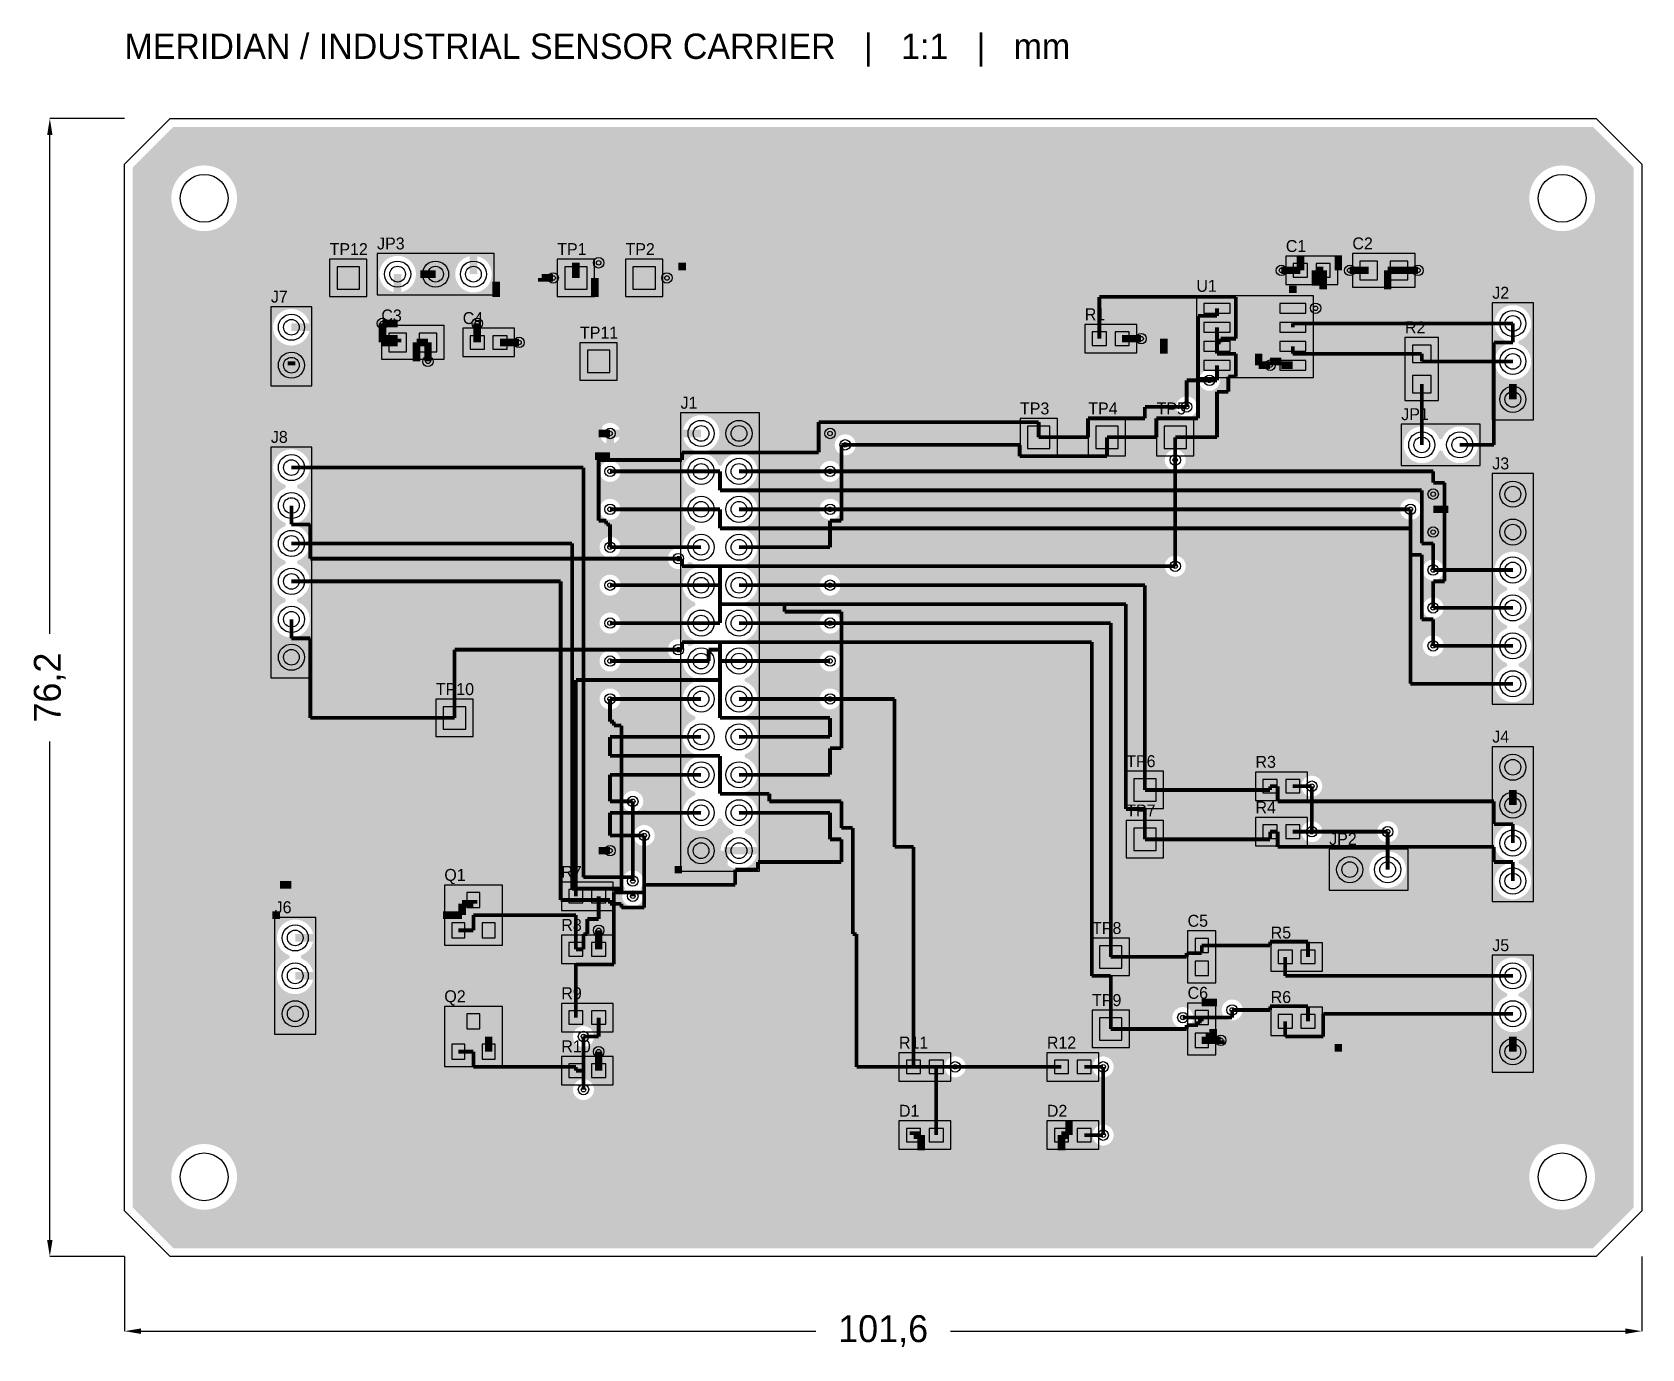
# Model space of a CAD drawing. Header units: millimetres. Extents: x -6 to 102, y -6 to 82.
import ezdxf

# ---------------------------------------------------------------- set-up
doc = ezdxf.new("R2010")
doc.units = ezdxf.units.MM
for name, color, linetype in [('COMPONENT_OUTLINES', 8, 'Continuous'), ('DIMENSIONS', 6, 'Continuous'), ('EDGE_CUTS', 7, 'Continuous'), ('L1_FRONT_SIGNAL', 30, 'Continuous'), ('L2_GND_POUR', 94, 'Continuous'), ('L2_GROUND_ROUTE', 92, 'Continuous'), ('L3_3V3_POUR', 154, 'Continuous'), ('L3_SUPPLY_ROUTE', 151, 'Continuous'), ('L4_BACK_SIGNAL', 210, 'Continuous'), ('MOUNTING_NPTH', 1, 'Continuous'), ('PLATED_DRILL', 7, 'Continuous'), ('PLATED_PAD', 2, 'Continuous'), ('REFERENCE_LABELS', 7, 'Continuous'), ('SMD_LANDS', 34, 'Continuous'), ('VIA_ANNULUS', 151, 'Continuous')]:
    doc.layers.add(name, color=color, linetype=linetype)
doc.dimstyles.get("Standard").update_dxf_attribs({"dimtxt": 2.5, "dimasz": 2.5, "dimexe": 1.25, "dimexo": 0.625, "dimtad": 1, "dimcen": 2.5, "dimazin": 3, "dimtfac": 1, "dimtmove": 0, "dimatfit": 3})

msp = doc.modelspace()

# ---------------------------------------------------------------- texts
at = {"layer": 'REFERENCE_LABELS'}
for s, height, p in [('MERIDIAN / INDUSTRIAL SENSOR CARRIER   |   1:1   |   mm', 1.7, (0, 80.2)), ('JP3', 0.8, (16.913, 67.441)), ('C1', 0.8, (77.765, 67.27)), ('C2', 0.8, (82.222, 67.445)), ('TP12', 0.8, (13.736, 67.062)), ('TP1', 0.8, (28.976, 67.062)), ('TP2', 0.8, (33.548, 67.062)), ('J7', 0.8, (9.801, 63.885)), ('U1', 0.8, (71.772, 64.605)), ('J2', 0.8, (91.589, 64.139)), ('C3', 0.8, (17.198, 62.619)), ('C4', 0.8, (22.647, 62.444)), ('R1', 0.8, (64.303, 62.698)), ('R2', 0.8, (85.743, 61.822)), ('TP11', 0.8, (30.5, 61.474)), ('J1', 0.8, (37.233, 56.773)), ('TP3', 0.8, (59.964, 56.394)), ('TP4', 0.8, (64.536, 56.394)), ('TP5', 0.8, (69.108, 56.394)), ('JP1', 0.8, (85.493, 56.011)), ('J8', 0.8, (9.801, 54.487)), ('J3', 0.8, (91.589, 52.709)), ('TP10', 0.8, (20.848, 37.598)), ('J4', 0.8, (91.589, 34.421)), ('TP6', 0.8, (67.076, 32.772)), ('R3', 0.8, (75.733, 32.726)), ('TP7', 0.8, (67.076, 29.47)), ('R4', 0.8, (75.733, 29.678)), ('JP2', 0.8, (80.667, 27.563)), ('Q1', 0.8, (21.417, 25.156)), ('R7', 0.8, (29.251, 25.36)), ('J6', 0.8, (10.055, 22.991)), ('C5', 0.8, (71.186, 22.083)), ('R8', 0.8, (29.251, 21.804)), ('TP8', 0.8, (64.79, 21.596)), ('R5', 0.8, (76.749, 21.296)), ('J5', 0.8, (91.589, 20.451)), ('Q2', 0.8, (21.417, 17.028)), ('R9', 0.8, (29.251, 17.232)), ('TP9', 0.8, (64.79, 16.77)), ('C6', 0.8, (71.186, 17.257)), ('R6', 0.8, (76.749, 16.978)), ('R10', 0.8, (29.251, 13.676)), ('R11', 0.8, (51.857, 13.93)), ('R12', 0.8, (61.763, 13.93)), ('D1', 0.8, (51.857, 9.358)), ('D2', 0.8, (61.763, 9.358))]:
    msp.add_text(s, height=height, dxfattribs=at).set_placement(p)

# ---------------------------------------------------------------- blocks, each defined once
blk = doc.blocks.new('_CLOSEDFILLED')
at = {"color": 0, "linetype": 'BYBLOCK'}
blk.add_solid([(-1, 0.164), (0, 0), (-1, -0.164)], dxfattribs=at)
blk = doc.blocks.new('*D1')
for p, q in [((0, 0), (0, -5)), ((101.6, 0), (101.6, -5)), ((1.1, -5), (46.3, -5)), ((55.3, -5), (100.5, -5))]:
    blk.add_line(p, q)
at = {"layer": 'Defpoints'}
for p in [(0, 0), (101.6, 0), (0, -5)]:
    blk.add_point(p, dxfattribs=at)
at = {"layer": 'DIMENSIONS', "xscale": 1.1, "yscale": 1.1, "rotation": 180}
blk.add_blockref('_CLOSEDFILLED', (0, -5), dxfattribs=at)
at = {"layer": 'DIMENSIONS', "xscale": 1.1, "yscale": 1.1}
blk.add_blockref('_CLOSEDFILLED', (101.6, -5), dxfattribs=at)
at = {"layer": 'DIMENSIONS', "insert": (50.8, -5), "char_height": 1.8, "attachment_point": 5}
blk.add_mtext('101,6', dxfattribs=at)
blk = doc.blocks.new('*D2')
for p, q in [((0, 76.2), (-5, 76.2)), ((-5, 41.7), (-5, 75.1)), ((-5, 1.1), (-5, 34.5)), ((0, 0), (-5, 0))]:
    blk.add_line(p, q)
at = {"layer": 'Defpoints'}
for p in [(0, 76.2), (-5, 0), (0, 0)]:
    blk.add_point(p, dxfattribs=at)
at = {"layer": 'DIMENSIONS', "xscale": 1.1, "yscale": 1.1}
for p, rotation in [((-5, 76.2), 90), ((-5, 0), 270)]:
    blk.add_blockref('_CLOSEDFILLED', p, dxfattribs=dict(at, rotation=rotation))
at = {"layer": 'DIMENSIONS', "insert": (-5, 38.1), "char_height": 1.8, "attachment_point": 5, "rotation": 90}
blk.add_mtext('76,2', dxfattribs=at)

# ---------------------------------------------------------------- dimensions: what is measured, and where the dimension line sits
at = {"layer": 'DIMENSIONS'}
dim = msp.add_linear_dim(base=(-5, 0), p1=(0, 0), p2=(0, 76.2), angle=90, dimstyle='Standard', override={"dimtxt": 1.8, "dimasz": 1.1}, dxfattribs=at)
dim.commit()
dim.dimension.update_dxf_attribs({"geometry": '*D2', "text_midpoint": (-5, 38.1)})
dim = msp.add_linear_dim(base=(0, -5), p1=(0, 0), p2=(101.6, 0), dimstyle='Standard', override={"dimtxt": 1.8, "dimasz": 1.1}, dxfattribs=at)
dim.commit()
dim.dimension.update_dxf_attribs({"geometry": '*D1', "text_midpoint": (50.8, -5)})

# ---------------------------------------------------------------- hatches: boundary and pattern name
at = {"layer": 'L2_GND_POUR'}
h = msp.add_hatch(color=7, dxfattribs=at)
h.paths.add_polyline_path([(0.584, 72.957), (0.575, 72.945), (0.568, 72.933), (0.561, 72.919), (0.556, 72.906), (0.553, 72.891), (0.551, 72.877), (0.55, 72.862), (0.55, 3.338), (0.551, 3.323), (0.553, 3.309), (0.556, 3.294), (0.561, 3.281), (0.568, 3.267), (0.575, 3.255), (0.584, 3.243), (0.594, 3.232), (3.219, 0.607), (3.232, 0.594), (3.243, 0.584), (3.255, 0.575), (3.267, 0.568), (3.281, 0.561), (3.294, 0.556), (3.309, 0.553), (3.323, 0.551), (3.338, 0.55), (98.262, 0.55), (98.277, 0.551), (98.291, 0.553), (98.306, 0.556), (98.319, 0.561), (98.333, 0.568), (98.345, 0.575), (98.357, 0.584), (98.368, 0.594), (99.687, 1.913), (101.006, 3.232), (101.016, 3.243), (101.025, 3.255), (101.032, 3.267), (101.039, 3.281), (101.044, 3.294), (101.047, 3.309), (101.049, 3.323), (101.05, 3.338), (101.05, 72.862), (101.049, 72.877), (101.047, 72.891), (101.044, 72.906), (101.039, 72.919), (101.032, 72.933), (101.025, 72.945), (101.016, 72.957), (101.006, 72.968), (98.368, 75.606), (98.357, 75.616), (98.345, 75.625), (98.333, 75.632), (98.319, 75.639), (98.306, 75.644), (98.291, 75.647), (98.277, 75.649), (98.262, 75.65), (3.338, 75.65), (3.323, 75.649), (3.309, 75.647), (3.294, 75.644), (3.281, 75.639), (3.267, 75.632), (3.255, 75.625), (3.243, 75.616), (3.232, 75.606), (0.594, 72.968)])
h.paths.add_polyline_path([(98.204, 6.374), (98.206, 6.371), (98.208, 6.368), (98.215, 6.352), (98.297, 6.179), (98.299, 6.176), (98.3, 6.172), (98.317, 6.124), (98.37, 5.976), (98.371, 5.973), (98.372, 5.969), (98.397, 5.868), (98.423, 5.767), (98.424, 5.763), (98.424, 5.76), (98.431, 5.716), (98.455, 5.553), (98.455, 5.55), (98.456, 5.546), (98.466, 5.338), (98.466, 5.334), (98.466, 5.33), (98.456, 5.122), (98.455, 5.118), (98.455, 5.115), (98.431, 4.952), (98.424, 4.908), (98.424, 4.905), (98.423, 4.901), (98.397, 4.8), (98.372, 4.699), (98.371, 4.695), (98.37, 4.692), (98.317, 4.544), (98.3, 4.496), (98.299, 4.492), (98.297, 4.489), (98.215, 4.316), (98.208, 4.3), (98.206, 4.297), (98.204, 4.294), (98.152, 4.206), (98.097, 4.115), (98.095, 4.112), (98.093, 4.109), (97.969, 3.941), (97.967, 3.938), (97.964, 3.936), (97.925, 3.893), (97.824, 3.781), (97.822, 3.778), (97.819, 3.776), (97.664, 3.636), (97.662, 3.633), (97.659, 3.631), (97.491, 3.507), (97.488, 3.505), (97.485, 3.503), (97.306, 3.396), (97.303, 3.394), (97.3, 3.392), (97.284, 3.385), (97.111, 3.303), (97.108, 3.301), (97.104, 3.3), (97.056, 3.283), (96.908, 3.23), (96.905, 3.229), (96.901, 3.228), (96.8, 3.203), (96.699, 3.177), (96.695, 3.176), (96.692, 3.176), (96.648, 3.169), (96.485, 3.145), (96.482, 3.145), (96.478, 3.144), (96.27, 3.134), (96.266, 3.134), (96.262, 3.134), (96.054, 3.144), (96.05, 3.145), (96.047, 3.145), (95.884, 3.169), (95.84, 3.176), (95.837, 3.176), (95.833, 3.177), (95.732, 3.203), (95.631, 3.228), (95.627, 3.229), (95.624, 3.23), (95.476, 3.283), (95.428, 3.3), (95.424, 3.301), (95.421, 3.303), (95.248, 3.385), (95.232, 3.392), (95.229, 3.394), (95.226, 3.396), (95.138, 3.448), (95.047, 3.503), (95.044, 3.505), (95.041, 3.507), (94.873, 3.631), (94.87, 3.633), (94.868, 3.636), (94.825, 3.675), (94.713, 3.776), (94.71, 3.778), (94.708, 3.781), (94.568, 3.936), (94.565, 3.938), (94.563, 3.941), (94.439, 4.109), (94.437, 4.112), (94.435, 4.115), (94.328, 4.294), (94.326, 4.297), (94.324, 4.3), (94.317, 4.316), (94.235, 4.489), (94.233, 4.492), (94.232, 4.496), (94.215, 4.544), (94.162, 4.692), (94.161, 4.695), (94.16, 4.699), (94.135, 4.8), (94.109, 4.901), (94.108, 4.905), (94.108, 4.908), (94.101, 4.952), (94.077, 5.115), (94.077, 5.118), (94.076, 5.122), (94.066, 5.33), (94.066, 5.334), (94.066, 5.338), (94.076, 5.546), (94.077, 5.55), (94.077, 5.553), (94.088, 5.627), (94.108, 5.76), (94.108, 5.763), (94.109, 5.767), (94.16, 5.969), (94.161, 5.973), (94.162, 5.976), (94.215, 6.124), (94.232, 6.172), (94.233, 6.176), (94.235, 6.179), (94.317, 6.352), (94.324, 6.368), (94.326, 6.371), (94.328, 6.374), (94.435, 6.553), (94.437, 6.556), (94.439, 6.559), (94.563, 6.727), (94.565, 6.73), (94.568, 6.732), (94.682, 6.859), (94.708, 6.887), (94.71, 6.89), (94.713, 6.892), (94.741, 6.918), (94.868, 7.032), (94.87, 7.035), (94.873, 7.037), (95.041, 7.161), (95.044, 7.163), (95.047, 7.165), (95.226, 7.272), (95.229, 7.274), (95.232, 7.276), (95.248, 7.283), (95.421, 7.365), (95.424, 7.367), (95.428, 7.368), (95.476, 7.385), (95.624, 7.438), (95.627, 7.439), (95.631, 7.44), (95.833, 7.491), (95.837, 7.492), (95.84, 7.492), (95.973, 7.512), (96.047, 7.523), (96.05, 7.523), (96.054, 7.524), (96.262, 7.534), (96.266, 7.534), (96.27, 7.534), (96.478, 7.524), (96.482, 7.523), (96.485, 7.523), (96.559, 7.512), (96.692, 7.492), (96.695, 7.492), (96.699, 7.491), (96.901, 7.44), (96.905, 7.439), (96.908, 7.438), (97.056, 7.385), (97.104, 7.368), (97.108, 7.367), (97.111, 7.365), (97.284, 7.283), (97.3, 7.276), (97.303, 7.274), (97.306, 7.272), (97.485, 7.165), (97.488, 7.163), (97.491, 7.161), (97.659, 7.037), (97.662, 7.035), (97.664, 7.032), (97.791, 6.918), (97.819, 6.892), (97.822, 6.89), (97.824, 6.887), (97.85, 6.859), (97.964, 6.732), (97.967, 6.73), (97.969, 6.727), (98.093, 6.559), (98.095, 6.556), (98.097, 6.553)], flags=0)
h.paths.add_polyline_path([(98.297, 71.711), (98.299, 71.708), (98.3, 71.704), (98.317, 71.657), (98.37, 71.508), (98.371, 71.505), (98.372, 71.501), (98.403, 71.377), (98.423, 71.299), (98.424, 71.295), (98.424, 71.292), (98.438, 71.198), (98.455, 71.085), (98.455, 71.082), (98.456, 71.078), (98.466, 70.871), (98.466, 70.87), (98.466, 70.866), (98.466, 70.862), (98.466, 70.861), (98.456, 70.654), (98.455, 70.65), (98.455, 70.647), (98.438, 70.534), (98.424, 70.44), (98.424, 70.437), (98.423, 70.433), (98.404, 70.357), (98.372, 70.231), (98.371, 70.227), (98.37, 70.224), (98.317, 70.075), (98.3, 70.028), (98.299, 70.024), (98.297, 70.021), (98.208, 69.832), (98.206, 69.829), (98.204, 69.826), (98.097, 69.647), (98.095, 69.644), (98.093, 69.641), (98.061, 69.598), (97.969, 69.473), (97.967, 69.47), (97.964, 69.468), (97.928, 69.427), (97.824, 69.313), (97.822, 69.31), (97.819, 69.308), (97.742, 69.238), (97.664, 69.168), (97.662, 69.165), (97.659, 69.163), (97.491, 69.039), (97.488, 69.037), (97.485, 69.035), (97.374, 68.968), (97.306, 68.928), (97.303, 68.926), (97.3, 68.924), (97.111, 68.835), (97.108, 68.833), (97.104, 68.832), (96.908, 68.762), (96.905, 68.761), (96.901, 68.76), (96.767, 68.726), (96.699, 68.709), (96.695, 68.708), (96.692, 68.708), (96.485, 68.677), (96.482, 68.677), (96.478, 68.676), (96.27, 68.666), (96.266, 68.666), (96.262, 68.666), (96.054, 68.676), (96.05, 68.677), (96.047, 68.677), (95.903, 68.698), (95.84, 68.708), (95.837, 68.708), (95.833, 68.709), (95.631, 68.76), (95.627, 68.761), (95.624, 68.762), (95.428, 68.832), (95.424, 68.833), (95.421, 68.835), (95.232, 68.924), (95.229, 68.926), (95.226, 68.928), (95.107, 68.999), (95.047, 69.035), (95.044, 69.037), (95.041, 69.039), (94.873, 69.163), (94.87, 69.165), (94.868, 69.168), (94.835, 69.197), (94.713, 69.308), (94.71, 69.31), (94.708, 69.313), (94.568, 69.468), (94.565, 69.47), (94.563, 69.473), (94.446, 69.631), (94.439, 69.641), (94.437, 69.644), (94.435, 69.647), (94.328, 69.826), (94.326, 69.829), (94.324, 69.832), (94.235, 70.021), (94.233, 70.024), (94.232, 70.028), (94.215, 70.075), (94.162, 70.224), (94.161, 70.227), (94.16, 70.231), (94.128, 70.357), (94.109, 70.433), (94.108, 70.437), (94.108, 70.44), (94.094, 70.534), (94.077, 70.647), (94.077, 70.65), (94.076, 70.654), (94.066, 70.861), (94.066, 70.862), (94.066, 70.866), (94.066, 70.87), (94.066, 70.871), (94.076, 71.078), (94.077, 71.082), (94.077, 71.085), (94.094, 71.198), (94.108, 71.292), (94.108, 71.295), (94.109, 71.299), (94.128, 71.375), (94.16, 71.501), (94.161, 71.505), (94.162, 71.508), (94.215, 71.657), (94.232, 71.704), (94.233, 71.708), (94.235, 71.711), (94.324, 71.9), (94.326, 71.903), (94.328, 71.906), (94.435, 72.085), (94.437, 72.088), (94.439, 72.091), (94.563, 72.259), (94.565, 72.262), (94.568, 72.264), (94.708, 72.419), (94.71, 72.422), (94.713, 72.424), (94.868, 72.564), (94.87, 72.567), (94.873, 72.569), (95.041, 72.693), (95.044, 72.695), (95.047, 72.697), (95.047, 72.697), (95.226, 72.804), (95.229, 72.806), (95.232, 72.808), (95.421, 72.897), (95.424, 72.899), (95.428, 72.9), (95.537, 72.939), (95.624, 72.97), (95.627, 72.971), (95.631, 72.972), (95.718, 72.994), (95.833, 73.023), (95.837, 73.024), (95.84, 73.024), (96.047, 73.055), (96.05, 73.055), (96.054, 73.056), (96.262, 73.066), (96.266, 73.066), (96.27, 73.066), (96.478, 73.056), (96.482, 73.055), (96.485, 73.055), (96.692, 73.024), (96.695, 73.024), (96.699, 73.023), (96.814, 72.994), (96.901, 72.972), (96.905, 72.971), (96.908, 72.97), (96.995, 72.939), (97.104, 72.9), (97.108, 72.899), (97.111, 72.897), (97.3, 72.808), (97.303, 72.806), (97.306, 72.804), (97.485, 72.697), (97.485, 72.697), (97.488, 72.695), (97.491, 72.693), (97.659, 72.569), (97.662, 72.567), (97.664, 72.564), (97.732, 72.503), (97.819, 72.424), (97.822, 72.422), (97.824, 72.419), (97.964, 72.264), (97.967, 72.262), (97.969, 72.259), (98.093, 72.091), (98.095, 72.088), (98.097, 72.085), (98.204, 71.906), (98.206, 71.903), (98.208, 71.9)], flags=0)
h.paths.add_polyline_path([(94.161, 51.312), (94.162, 51.31), (94.162, 51.308), (94.168, 51.278), (94.168, 51.276), (94.169, 51.274), (94.18, 51.199), (94.181, 51.193), (94.181, 51.191), (94.181, 51.189), (94.182, 51.177), (94.184, 51.159), (94.184, 51.157), (94.184, 51.155), (94.188, 51.078), (94.188, 51.073), (94.189, 51.071), (94.189, 51.069), (94.189, 51.039), (94.189, 51.037), (94.188, 51.035), (94.188, 51.03), (94.184, 50.953), (94.184, 50.951), (94.184, 50.949), (94.182, 50.931), (94.181, 50.919), (94.181, 50.917), (94.181, 50.915), (94.18, 50.909), (94.169, 50.834), (94.168, 50.832), (94.168, 50.83), (94.162, 50.8), (94.162, 50.798), (94.161, 50.796), (94.141, 50.717), (94.141, 50.715), (94.14, 50.713), (94.131, 50.684), (94.131, 50.682), (94.13, 50.68), (94.103, 50.603), (94.102, 50.601), (94.101, 50.6), (94.095, 50.583), (94.089, 50.571), (94.089, 50.57), (94.088, 50.568), (94.054, 50.497), (94.053, 50.494), (94.052, 50.492), (94.051, 50.49), (94.039, 50.467), (94.037, 50.463), (94.036, 50.462), (94.035, 50.46), (94.018, 50.432), (93.993, 50.39), (93.992, 50.388), (93.991, 50.386), (93.974, 50.361), (93.973, 50.359), (93.972, 50.358), (93.923, 50.292), (93.922, 50.29), (93.92, 50.289), (93.901, 50.265), (93.9, 50.264), (93.898, 50.262), (93.843, 50.202), (93.842, 50.2), (93.841, 50.199), (93.819, 50.177), (93.818, 50.176), (93.816, 50.175), (93.756, 50.12), (93.754, 50.118), (93.753, 50.117), (93.729, 50.098), (93.728, 50.096), (93.726, 50.095), (93.692, 50.07), (93.66, 50.046), (93.659, 50.045), (93.657, 50.044), (93.642, 50.034), (93.632, 50.027), (93.63, 50.026), (93.628, 50.025), (93.57, 49.99), (93.558, 49.983), (93.556, 49.982), (93.555, 49.981), (93.534, 49.97), (93.528, 49.967), (93.526, 49.966), (93.524, 49.965), (93.47, 49.939), (93.45, 49.93), (93.448, 49.929), (93.447, 49.929), (93.418, 49.917), (93.417, 49.916), (93.415, 49.915), (93.379, 49.903), (93.338, 49.888), (93.336, 49.887), (93.334, 49.887), (93.305, 49.878), (93.303, 49.877), (93.301, 49.877), (93.222, 49.857), (93.22, 49.856), (93.218, 49.856), (93.203, 49.853), (93.188, 49.85), (93.186, 49.85), (93.184, 49.849), (93.15, 49.844), (93.103, 49.837), (93.101, 49.837), (93.099, 49.837), (93.084, 49.835), (93.069, 49.834), (93.067, 49.834), (93.065, 49.834), (92.983, 49.83), (92.981, 49.829), (92.979, 49.829), (92.949, 49.829), (92.947, 49.829), (92.945, 49.83), (92.863, 49.834), (92.861, 49.834), (92.859, 49.834), (92.844, 49.835), (92.829, 49.837), (92.827, 49.837), (92.825, 49.837), (92.778, 49.844), (92.744, 49.849), (92.742, 49.85), (92.74, 49.85), (92.725, 49.853), (92.71, 49.856), (92.708, 49.856), (92.706, 49.857), (92.627, 49.877), (92.625, 49.877), (92.623, 49.878), (92.594, 49.887), (92.592, 49.887), (92.59, 49.888), (92.549, 49.903), (92.513, 49.915), (92.511, 49.916), (92.51, 49.917), (92.481, 49.929), (92.48, 49.929), (92.478, 49.93), (92.418, 49.958), (92.404, 49.965), (92.402, 49.966), (92.4, 49.967), (92.39, 49.972), (92.373, 49.981), (92.372, 49.982), (92.37, 49.983), (92.302, 50.024), (92.3, 50.025), (92.298, 50.026), (92.296, 50.027), (92.287, 50.033), (92.271, 50.044), (92.269, 50.045), (92.268, 50.046), (92.229, 50.075), (92.202, 50.095), (92.2, 50.096), (92.199, 50.098), (92.175, 50.117), (92.174, 50.118), (92.172, 50.12), (92.112, 50.175), (92.11, 50.176), (92.109, 50.177), (92.087, 50.199), (92.086, 50.2), (92.085, 50.202), (92.03, 50.262), (92.028, 50.264), (92.027, 50.265), (92.008, 50.289), (92.006, 50.29), (92.005, 50.292), (91.956, 50.358), (91.955, 50.359), (91.954, 50.361), (91.937, 50.386), (91.936, 50.388), (91.935, 50.39), (91.91, 50.432), (91.893, 50.46), (91.892, 50.462), (91.891, 50.463), (91.889, 50.467), (91.877, 50.49), (91.876, 50.492), (91.875, 50.494), (91.874, 50.497), (91.84, 50.568), (91.839, 50.57), (91.839, 50.571), (91.833, 50.583), (91.827, 50.6), (91.826, 50.601), (91.825, 50.603), (91.798, 50.68), (91.797, 50.682), (91.797, 50.684), (91.788, 50.713), (91.787, 50.715), (91.787, 50.717), (91.767, 50.796), (91.766, 50.798), (91.766, 50.8), (91.76, 50.83), (91.76, 50.832), (91.759, 50.834), (91.748, 50.909), (91.747, 50.915), (91.747, 50.917), (91.747, 50.919), (91.746, 50.931), (91.744, 50.949), (91.744, 50.951), (91.744, 50.953), (91.74, 51.03), (91.74, 51.035), (91.739, 51.037), (91.739, 51.039), (91.739, 51.069), (91.739, 51.071), (91.74, 51.073), (91.74, 51.078), (91.744, 51.155), (91.744, 51.157), (91.744, 51.159), (91.746, 51.177), (91.747, 51.189), (91.747, 51.191), (91.747, 51.193), (91.748, 51.199), (91.759, 51.274), (91.76, 51.276), (91.76, 51.278), (91.766, 51.308), (91.766, 51.31), (91.767, 51.312), (91.787, 51.391), (91.787, 51.393), (91.788, 51.395), (91.797, 51.424), (91.797, 51.426), (91.798, 51.428), (91.825, 51.505), (91.826, 51.507), (91.827, 51.508), (91.833, 51.525), (91.839, 51.537), (91.839, 51.538), (91.84, 51.54), (91.874, 51.611), (91.875, 51.614), (91.876, 51.616), (91.877, 51.618), (91.889, 51.641), (91.891, 51.645), (91.892, 51.646), (91.893, 51.648), (91.91, 51.676), (91.935, 51.718), (91.936, 51.72), (91.937, 51.722), (91.954, 51.747), (91.955, 51.749), (91.956, 51.75), (92.005, 51.816), (92.006, 51.818), (92.008, 51.819), (92.027, 51.843), (92.028, 51.844), (92.03, 51.846), (92.085, 51.906), (92.086, 51.908), (92.087, 51.909), (92.109, 51.931), (92.11, 51.932), (92.112, 51.933), (92.172, 51.988), (92.174, 51.99), (92.175, 51.991), (92.199, 52.01), (92.2, 52.012), (92.202, 52.013), (92.236, 52.038), (92.268, 52.062), (92.269, 52.063), (92.271, 52.064), (92.286, 52.074), (92.296, 52.081), (92.298, 52.082), (92.3, 52.083), (92.358, 52.118), (92.37, 52.125), (92.372, 52.126), (92.373, 52.127), (92.394, 52.138), (92.4, 52.141), (92.402, 52.142), (92.404, 52.143), (92.458, 52.169), (92.478, 52.178), (92.48, 52.179), (92.481, 52.179), (92.51, 52.191), (92.511, 52.192), (92.513, 52.193), (92.549, 52.205), (92.59, 52.22), (92.592, 52.221), (92.594, 52.221), (92.623, 52.23), (92.625, 52.231), (92.627, 52.231), (92.706, 52.251), (92.708, 52.252), (92.71, 52.252), (92.725, 52.255), (92.74, 52.258), (92.742, 52.258), (92.744, 52.259), (92.778, 52.264), (92.825, 52.271), (92.827, 52.271), (92.829, 52.271), (92.844, 52.273), (92.859, 52.274), (92.861, 52.274), (92.863, 52.274), (92.945, 52.278), (92.947, 52.279), (92.949, 52.279), (92.979, 52.279), (92.981, 52.279), (92.983, 52.278), (93.065, 52.274), (93.067, 52.274), (93.069, 52.274), (93.084, 52.273), (93.099, 52.271), (93.101, 52.271), (93.103, 52.271), (93.15, 52.264), (93.184, 52.259), (93.186, 52.258), (93.188, 52.258), (93.203, 52.255), (93.218, 52.252), (93.22, 52.252), (93.222, 52.251), (93.301, 52.231), (93.303, 52.231), (93.305, 52.23), (93.334, 52.221), (93.336, 52.221), (93.338, 52.22), (93.379, 52.205), (93.415, 52.193), (93.417, 52.192), (93.418, 52.191), (93.447, 52.179), (93.448, 52.179), (93.45, 52.178), (93.51, 52.15), (93.524, 52.143), (93.526, 52.142), (93.528, 52.141), (93.538, 52.136), (93.555, 52.127), (93.556, 52.126), (93.558, 52.125), (93.626, 52.084), (93.628, 52.083), (93.63, 52.082), (93.632, 52.081), (93.641, 52.075), (93.657, 52.064), (93.659, 52.063), (93.66, 52.062), (93.699, 52.033), (93.726, 52.013), (93.728, 52.012), (93.729, 52.01), (93.753, 51.991), (93.754, 51.99), (93.756, 51.988), (93.816, 51.933), (93.818, 51.932), (93.819, 51.931), (93.841, 51.909), (93.842, 51.908), (93.843, 51.906), (93.898, 51.846), (93.9, 51.844), (93.901, 51.843), (93.92, 51.819), (93.922, 51.818), (93.923, 51.816), (93.972, 51.75), (93.973, 51.749), (93.974, 51.747), (93.991, 51.722), (93.992, 51.72), (93.993, 51.718), (94.018, 51.676), (94.035, 51.648), (94.036, 51.646), (94.037, 51.645), (94.039, 51.641), (94.051, 51.618), (94.052, 51.616), (94.053, 51.614), (94.054, 51.611), (94.088, 51.54), (94.089, 51.538), (94.089, 51.537), (94.095, 51.525), (94.101, 51.508), (94.102, 51.507), (94.103, 51.505), (94.13, 51.428), (94.131, 51.426), (94.131, 51.424), (94.14, 51.395), (94.141, 51.393), (94.141, 51.391)], flags=0)
h.paths.add_polyline_path([(94.16, 33.027), (94.161, 33.024), (94.162, 33.022), (94.162, 33.02), (94.168, 32.99), (94.168, 32.988), (94.169, 32.986), (94.181, 32.905), (94.181, 32.903), (94.181, 32.901), (94.184, 32.871), (94.184, 32.869), (94.184, 32.867), (94.188, 32.791), (94.188, 32.785), (94.189, 32.783), (94.189, 32.781), (94.189, 32.751), (94.189, 32.749), (94.188, 32.747), (94.188, 32.741), (94.184, 32.665), (94.184, 32.663), (94.184, 32.661), (94.181, 32.631), (94.181, 32.629), (94.181, 32.627), (94.169, 32.546), (94.168, 32.544), (94.168, 32.542), (94.162, 32.512), (94.162, 32.51), (94.161, 32.508), (94.16, 32.505), (94.141, 32.429), (94.141, 32.427), (94.14, 32.425), (94.136, 32.411), (94.131, 32.396), (94.131, 32.394), (94.13, 32.392), (94.103, 32.315), (94.102, 32.313), (94.101, 32.312), (94.089, 32.283), (94.089, 32.282), (94.088, 32.28), (94.071, 32.244), (94.053, 32.206), (94.052, 32.204), (94.051, 32.202), (94.043, 32.186), (94.037, 32.175), (94.036, 32.174), (94.035, 32.172), (94.014, 32.137), (93.993, 32.102), (93.992, 32.1), (93.991, 32.098), (93.974, 32.073), (93.973, 32.071), (93.972, 32.07), (93.923, 32.004), (93.922, 32.002), (93.92, 32.001), (93.905, 31.982), (93.901, 31.977), (93.9, 31.976), (93.898, 31.974), (93.87, 31.943), (93.843, 31.914), (93.842, 31.912), (93.841, 31.911), (93.83, 31.9), (93.819, 31.889), (93.818, 31.888), (93.816, 31.887), (93.798, 31.87), (93.756, 31.832), (93.754, 31.83), (93.753, 31.829), (93.747, 31.825), (93.729, 31.81), (93.728, 31.808), (93.726, 31.807), (93.693, 31.783), (93.66, 31.758), (93.659, 31.757), (93.657, 31.756), (93.642, 31.746), (93.632, 31.739), (93.63, 31.738), (93.628, 31.737), (93.592, 31.716), (93.558, 31.695), (93.556, 31.694), (93.555, 31.693), (93.528, 31.679), (93.526, 31.678), (93.524, 31.677), (93.455, 31.644), (93.45, 31.642), (93.448, 31.641), (93.447, 31.641), (93.418, 31.629), (93.417, 31.628), (93.415, 31.627), (93.367, 31.61), (93.338, 31.6), (93.336, 31.599), (93.334, 31.599), (93.313, 31.592), (93.305, 31.59), (93.303, 31.589), (93.301, 31.589), (93.262, 31.579), (93.222, 31.569), (93.22, 31.568), (93.218, 31.568), (93.217, 31.568), (93.188, 31.562), (93.186, 31.562), (93.184, 31.561), (93.103, 31.549), (93.101, 31.549), (93.099, 31.549), (93.069, 31.546), (93.067, 31.546), (93.065, 31.546), (93.02, 31.543), (92.983, 31.542), (92.981, 31.541), (92.979, 31.541), (92.949, 31.541), (92.947, 31.541), (92.945, 31.542), (92.908, 31.543), (92.863, 31.546), (92.861, 31.546), (92.859, 31.546), (92.829, 31.549), (92.827, 31.549), (92.825, 31.549), (92.744, 31.561), (92.742, 31.562), (92.74, 31.562), (92.711, 31.568), (92.71, 31.568), (92.708, 31.568), (92.706, 31.569), (92.666, 31.579), (92.627, 31.589), (92.625, 31.589), (92.623, 31.59), (92.615, 31.592), (92.594, 31.599), (92.592, 31.599), (92.59, 31.6), (92.561, 31.61), (92.513, 31.627), (92.511, 31.628), (92.51, 31.629), (92.481, 31.641), (92.48, 31.641), (92.478, 31.642), (92.473, 31.644), (92.404, 31.677), (92.402, 31.678), (92.4, 31.679), (92.373, 31.693), (92.372, 31.694), (92.37, 31.695), (92.336, 31.716), (92.3, 31.737), (92.298, 31.738), (92.296, 31.739), (92.286, 31.746), (92.271, 31.756), (92.269, 31.757), (92.268, 31.758), (92.235, 31.783), (92.202, 31.807), (92.2, 31.808), (92.199, 31.81), (92.181, 31.825), (92.175, 31.829), (92.174, 31.83), (92.172, 31.832), (92.13, 31.87), (92.112, 31.887), (92.11, 31.888), (92.109, 31.889), (92.098, 31.9), (92.087, 31.911), (92.086, 31.912), (92.085, 31.914), (92.058, 31.943), (92.03, 31.974), (92.028, 31.976), (92.027, 31.977), (92.023, 31.982), (92.008, 32.001), (92.006, 32.002), (92.005, 32.004), (91.956, 32.07), (91.955, 32.071), (91.954, 32.073), (91.937, 32.098), (91.936, 32.1), (91.935, 32.102), (91.914, 32.137), (91.893, 32.172), (91.892, 32.174), (91.891, 32.175), (91.885, 32.186), (91.877, 32.202), (91.876, 32.204), (91.875, 32.206), (91.857, 32.244), (91.84, 32.28), (91.839, 32.282), (91.839, 32.283), (91.827, 32.312), (91.826, 32.313), (91.825, 32.315), (91.798, 32.392), (91.797, 32.394), (91.797, 32.396), (91.792, 32.411), (91.788, 32.425), (91.787, 32.427), (91.787, 32.429), (91.768, 32.505), (91.767, 32.508), (91.766, 32.51), (91.766, 32.512), (91.76, 32.542), (91.76, 32.544), (91.759, 32.546), (91.747, 32.627), (91.747, 32.629), (91.747, 32.631), (91.744, 32.661), (91.744, 32.663), (91.744, 32.665), (91.74, 32.741), (91.74, 32.747), (91.739, 32.749), (91.739, 32.751), (91.739, 32.781), (91.739, 32.783), (91.74, 32.785), (91.74, 32.791), (91.744, 32.867), (91.744, 32.869), (91.744, 32.871), (91.747, 32.901), (91.747, 32.903), (91.747, 32.905), (91.759, 32.986), (91.76, 32.988), (91.76, 32.99), (91.766, 33.02), (91.766, 33.022), (91.767, 33.024), (91.768, 33.027), (91.787, 33.103), (91.787, 33.105), (91.788, 33.107), (91.792, 33.121), (91.797, 33.136), (91.797, 33.138), (91.798, 33.14), (91.825, 33.217), (91.826, 33.219), (91.827, 33.22), (91.839, 33.249), (91.839, 33.25), (91.84, 33.252), (91.857, 33.288), (91.875, 33.326), (91.876, 33.328), (91.877, 33.33), (91.885, 33.346), (91.891, 33.357), (91.892, 33.358), (91.893, 33.36), (91.914, 33.395), (91.935, 33.43), (91.936, 33.432), (91.937, 33.434), (91.954, 33.459), (91.955, 33.461), (91.956, 33.462), (92.005, 33.528), (92.006, 33.53), (92.008, 33.531), (92.023, 33.55), (92.027, 33.555), (92.028, 33.556), (92.03, 33.558), (92.058, 33.589), (92.085, 33.618), (92.086, 33.62), (92.087, 33.621), (92.098, 33.632), (92.109, 33.643), (92.11, 33.644), (92.112, 33.645), (92.13, 33.662), (92.172, 33.7), (92.174, 33.702), (92.175, 33.703), (92.181, 33.707), (92.199, 33.722), (92.2, 33.724), (92.202, 33.725), (92.235, 33.749), (92.268, 33.774), (92.269, 33.775), (92.271, 33.776), (92.286, 33.786), (92.296, 33.793), (92.298, 33.794), (92.3, 33.795), (92.336, 33.816), (92.37, 33.837), (92.372, 33.838), (92.373, 33.839), (92.4, 33.853), (92.402, 33.854), (92.404, 33.855), (92.473, 33.888), (92.478, 33.89), (92.48, 33.891), (92.481, 33.891), (92.51, 33.903), (92.511, 33.904), (92.513, 33.905), (92.561, 33.922), (92.59, 33.932), (92.592, 33.933), (92.594, 33.933), (92.615, 33.94), (92.623, 33.942), (92.625, 33.943), (92.627, 33.943), (92.666, 33.953), (92.706, 33.963), (92.708, 33.964), (92.71, 33.964), (92.711, 33.964), (92.74, 33.97), (92.742, 33.97), (92.744, 33.971), (92.825, 33.983), (92.827, 33.983), (92.829, 33.983), (92.859, 33.986), (92.861, 33.986), (92.863, 33.986), (92.908, 33.989), (92.945, 33.99), (92.947, 33.991), (92.949, 33.991), (92.979, 33.991), (92.981, 33.991), (92.983, 33.99), (93.02, 33.989), (93.065, 33.986), (93.067, 33.986), (93.069, 33.986), (93.099, 33.983), (93.101, 33.983), (93.103, 33.983), (93.184, 33.971), (93.186, 33.97), (93.188, 33.97), (93.217, 33.964), (93.218, 33.964), (93.22, 33.964), (93.222, 33.963), (93.262, 33.953), (93.301, 33.943), (93.303, 33.943), (93.305, 33.942), (93.313, 33.94), (93.334, 33.933), (93.336, 33.933), (93.338, 33.932), (93.367, 33.922), (93.415, 33.905), (93.417, 33.904), (93.418, 33.903), (93.447, 33.891), (93.448, 33.891), (93.45, 33.89), (93.455, 33.888), (93.524, 33.855), (93.526, 33.854), (93.528, 33.853), (93.555, 33.839), (93.556, 33.838), (93.558, 33.837), (93.592, 33.816), (93.628, 33.795), (93.63, 33.794), (93.632, 33.793), (93.642, 33.786), (93.657, 33.776), (93.659, 33.775), (93.66, 33.774), (93.693, 33.749), (93.726, 33.725), (93.728, 33.724), (93.729, 33.722), (93.747, 33.707), (93.753, 33.703), (93.754, 33.702), (93.756, 33.7), (93.798, 33.662), (93.816, 33.645), (93.818, 33.644), (93.819, 33.643), (93.83, 33.632), (93.841, 33.621), (93.842, 33.62), (93.843, 33.618), (93.87, 33.589), (93.898, 33.558), (93.9, 33.556), (93.901, 33.555), (93.905, 33.55), (93.92, 33.531), (93.922, 33.53), (93.923, 33.528), (93.972, 33.462), (93.973, 33.461), (93.974, 33.459), (93.991, 33.434), (93.992, 33.432), (93.993, 33.43), (94.014, 33.395), (94.035, 33.36), (94.036, 33.358), (94.037, 33.357), (94.043, 33.346), (94.051, 33.33), (94.052, 33.328), (94.053, 33.326), (94.071, 33.288), (94.088, 33.252), (94.089, 33.25), (94.089, 33.249), (94.101, 33.22), (94.102, 33.219), (94.103, 33.217), (94.13, 33.14), (94.131, 33.138), (94.131, 33.136), (94.136, 33.121), (94.14, 33.107), (94.141, 33.105), (94.141, 33.103)], flags=0)
h.paths.add_polyline_path([(92.509, 17.394), (92.521, 17.401), (92.533, 17.41), (92.544, 17.42), (92.554, 17.431), (92.563, 17.443), (92.57, 17.455), (92.577, 17.469), (92.582, 17.482), (92.585, 17.497), (92.587, 17.511), (92.588, 17.526), (92.587, 17.541), (92.585, 17.555), (92.582, 17.57), (92.577, 17.583), (92.57, 17.597), (92.563, 17.609), (92.554, 17.621), (92.544, 17.632), (92.533, 17.642), (92.521, 17.651), (92.509, 17.658), (92.496, 17.665), (92.491, 17.666), (92.481, 17.671), (92.48, 17.671), (92.478, 17.672), (92.473, 17.674), (92.404, 17.707), (92.402, 17.708), (92.4, 17.709), (92.373, 17.723), (92.372, 17.724), (92.37, 17.725), (92.336, 17.746), (92.3, 17.767), (92.298, 17.768), (92.296, 17.769), (92.286, 17.776), (92.271, 17.786), (92.269, 17.787), (92.268, 17.788), (92.235, 17.813), (92.202, 17.837), (92.2, 17.838), (92.199, 17.84), (92.181, 17.855), (92.175, 17.859), (92.174, 17.86), (92.172, 17.862), (92.13, 17.9), (92.112, 17.917), (92.11, 17.918), (92.109, 17.919), (92.098, 17.93), (92.087, 17.941), (92.086, 17.942), (92.085, 17.944), (92.058, 17.973), (92.03, 18.004), (92.028, 18.006), (92.027, 18.007), (92.023, 18.012), (92.008, 18.031), (92.006, 18.032), (92.005, 18.034), (91.956, 18.1), (91.955, 18.101), (91.954, 18.103), (91.937, 18.128), (91.936, 18.13), (91.935, 18.132), (91.914, 18.167), (91.893, 18.202), (91.892, 18.204), (91.891, 18.205), (91.885, 18.216), (91.877, 18.232), (91.876, 18.234), (91.875, 18.236), (91.857, 18.274), (91.84, 18.31), (91.839, 18.312), (91.839, 18.313), (91.827, 18.342), (91.826, 18.343), (91.825, 18.345), (91.798, 18.422), (91.797, 18.424), (91.797, 18.426), (91.792, 18.441), (91.788, 18.455), (91.787, 18.457), (91.787, 18.459), (91.768, 18.535), (91.767, 18.538), (91.766, 18.54), (91.766, 18.542), (91.76, 18.572), (91.76, 18.574), (91.759, 18.576), (91.747, 18.657), (91.747, 18.659), (91.747, 18.661), (91.744, 18.691), (91.744, 18.693), (91.744, 18.695), (91.74, 18.771), (91.74, 18.777), (91.739, 18.779), (91.739, 18.781), (91.739, 18.811), (91.739, 18.813), (91.74, 18.815), (91.74, 18.821), (91.744, 18.897), (91.744, 18.899), (91.744, 18.901), (91.747, 18.931), (91.747, 18.933), (91.747, 18.935), (91.759, 19.016), (91.76, 19.018), (91.76, 19.02), (91.766, 19.05), (91.766, 19.052), (91.767, 19.054), (91.768, 19.057), (91.787, 19.133), (91.787, 19.135), (91.788, 19.137), (91.792, 19.151), (91.797, 19.166), (91.797, 19.168), (91.798, 19.17), (91.825, 19.247), (91.826, 19.249), (91.827, 19.25), (91.839, 19.279), (91.839, 19.28), (91.84, 19.282), (91.857, 19.318), (91.875, 19.356), (91.876, 19.358), (91.877, 19.36), (91.885, 19.376), (91.891, 19.387), (91.892, 19.388), (91.893, 19.39), (91.914, 19.425), (91.935, 19.46), (91.936, 19.462), (91.937, 19.464), (91.954, 19.489), (91.955, 19.491), (91.956, 19.492), (92.005, 19.558), (92.006, 19.56), (92.008, 19.561), (92.023, 19.58), (92.027, 19.585), (92.028, 19.586), (92.03, 19.588), (92.058, 19.619), (92.085, 19.648), (92.086, 19.65), (92.087, 19.651), (92.098, 19.662), (92.109, 19.673), (92.11, 19.674), (92.112, 19.675), (92.13, 19.692), (92.172, 19.73), (92.174, 19.732), (92.175, 19.733), (92.181, 19.737), (92.199, 19.752), (92.2, 19.754), (92.202, 19.755), (92.235, 19.779), (92.268, 19.804), (92.269, 19.805), (92.271, 19.806), (92.286, 19.816), (92.296, 19.823), (92.298, 19.824), (92.3, 19.825), (92.336, 19.846), (92.37, 19.867), (92.372, 19.868), (92.373, 19.869), (92.4, 19.883), (92.402, 19.884), (92.404, 19.885), (92.473, 19.918), (92.478, 19.92), (92.48, 19.921), (92.481, 19.921), (92.508, 19.933), (92.51, 19.933), (92.511, 19.934), (92.513, 19.935), (92.59, 19.962), (92.592, 19.963), (92.594, 19.963), (92.607, 19.967), (92.623, 19.972), (92.625, 19.973), (92.627, 19.973), (92.667, 19.983), (92.706, 19.993), (92.708, 19.994), (92.71, 19.994), (92.74, 20), (92.742, 20), (92.744, 20.001), (92.778, 20.006), (92.825, 20.013), (92.827, 20.013), (92.829, 20.013), (92.859, 20.016), (92.861, 20.016), (92.863, 20.016), (92.908, 20.019), (92.945, 20.02), (92.947, 20.021), (92.949, 20.021), (92.979, 20.021), (92.981, 20.021), (92.983, 20.02), (93.02, 20.019), (93.065, 20.016), (93.067, 20.016), (93.069, 20.016), (93.099, 20.013), (93.101, 20.013), (93.103, 20.013), (93.15, 20.006), (93.184, 20.001), (93.186, 20), (93.188, 20), (93.218, 19.994), (93.22, 19.994), (93.222, 19.993), (93.261, 19.983), (93.301, 19.973), (93.303, 19.973), (93.305, 19.972), (93.321, 19.967), (93.334, 19.963), (93.336, 19.963), (93.338, 19.962), (93.415, 19.935), (93.417, 19.934), (93.418, 19.933), (93.42, 19.933), (93.447, 19.921), (93.448, 19.921), (93.45, 19.92), (93.455, 19.918), (93.524, 19.885), (93.526, 19.884), (93.528, 19.883), (93.555, 19.869), (93.556, 19.868), (93.558, 19.867), (93.592, 19.846), (93.628, 19.825), (93.63, 19.824), (93.632, 19.823), (93.642, 19.816), (93.657, 19.806), (93.659, 19.805), (93.66, 19.804), (93.693, 19.779), (93.726, 19.755), (93.728, 19.754), (93.729, 19.752), (93.747, 19.737), (93.753, 19.733), (93.754, 19.732), (93.756, 19.73), (93.798, 19.692), (93.816, 19.675), (93.818, 19.674), (93.819, 19.673), (93.83, 19.662), (93.841, 19.651), (93.842, 19.65), (93.843, 19.648), (93.87, 19.619), (93.898, 19.588), (93.9, 19.586), (93.901, 19.585), (93.905, 19.58), (93.92, 19.561), (93.922, 19.56), (93.923, 19.558), (93.972, 19.492), (93.973, 19.491), (93.974, 19.489), (93.991, 19.464), (93.992, 19.462), (93.993, 19.46), (94.014, 19.425), (94.035, 19.39), (94.036, 19.388), (94.037, 19.387), (94.043, 19.376), (94.051, 19.36), (94.052, 19.358), (94.053, 19.356), (94.071, 19.318), (94.088, 19.282), (94.089, 19.28), (94.089, 19.279), (94.101, 19.25), (94.102, 19.249), (94.103, 19.247), (94.13, 19.17), (94.131, 19.168), (94.131, 19.166), (94.136, 19.151), (94.14, 19.137), (94.141, 19.135), (94.141, 19.133), (94.16, 19.057), (94.161, 19.054), (94.162, 19.052), (94.162, 19.05), (94.168, 19.02), (94.168, 19.018), (94.169, 19.016), (94.181, 18.935), (94.181, 18.933), (94.181, 18.931), (94.184, 18.901), (94.184, 18.899), (94.184, 18.897), (94.188, 18.821), (94.188, 18.815), (94.189, 18.813), (94.189, 18.811), (94.189, 18.781), (94.189, 18.779), (94.188, 18.777), (94.188, 18.771), (94.184, 18.695), (94.184, 18.693), (94.184, 18.691), (94.181, 18.661), (94.181, 18.659), (94.181, 18.657), (94.169, 18.576), (94.168, 18.574), (94.168, 18.572), (94.162, 18.542), (94.162, 18.54), (94.161, 18.538), (94.154, 18.508), (94.141, 18.459), (94.141, 18.457), (94.14, 18.455), (94.131, 18.426), (94.131, 18.424), (94.13, 18.422), (94.115, 18.379), (94.103, 18.345), (94.102, 18.343), (94.101, 18.342), (94.099, 18.336), (94.089, 18.313), (94.089, 18.312), (94.088, 18.31), (94.053, 18.236), (94.052, 18.234), (94.051, 18.232), (94.037, 18.205), (94.036, 18.204), (94.035, 18.202), (94.017, 18.171), (93.993, 18.132), (93.992, 18.13), (93.991, 18.128), (93.974, 18.103), (93.973, 18.101), (93.972, 18.1), (93.923, 18.034), (93.922, 18.032), (93.92, 18.031), (93.905, 18.012), (93.901, 18.007), (93.9, 18.006), (93.898, 18.004), (93.87, 17.973), (93.843, 17.944), (93.842, 17.942), (93.841, 17.941), (93.83, 17.93), (93.819, 17.919), (93.818, 17.918), (93.816, 17.917), (93.798, 17.9), (93.756, 17.862), (93.754, 17.86), (93.753, 17.859), (93.747, 17.855), (93.729, 17.84), (93.728, 17.838), (93.726, 17.837), (93.693, 17.813), (93.66, 17.788), (93.659, 17.787), (93.657, 17.786), (93.642, 17.776), (93.632, 17.769), (93.63, 17.768), (93.628, 17.767), (93.592, 17.746), (93.558, 17.725), (93.556, 17.724), (93.555, 17.723), (93.528, 17.709), (93.526, 17.708), (93.524, 17.707), (93.455, 17.674), (93.45, 17.672), (93.448, 17.671), (93.447, 17.671), (93.432, 17.665), (93.419, 17.658), (93.407, 17.651), (93.395, 17.642), (93.384, 17.632), (93.374, 17.621), (93.365, 17.609), (93.358, 17.597), (93.351, 17.583), (93.346, 17.57), (93.343, 17.555), (93.341, 17.541), (93.34, 17.526), (93.341, 17.511), (93.343, 17.497), (93.346, 17.482), (93.351, 17.469), (93.358, 17.455), (93.365, 17.443), (93.374, 17.431), (93.384, 17.42), (93.395, 17.41), (93.407, 17.401), (93.419, 17.394), (93.432, 17.387), (93.447, 17.381), (93.448, 17.381), (93.45, 17.38), (93.455, 17.378), (93.524, 17.345), (93.526, 17.344), (93.528, 17.343), (93.555, 17.329), (93.556, 17.328), (93.558, 17.327), (93.592, 17.306), (93.628, 17.285), (93.63, 17.284), (93.632, 17.283), (93.642, 17.276), (93.657, 17.266), (93.659, 17.265), (93.66, 17.264), (93.693, 17.239), (93.726, 17.215), (93.728, 17.214), (93.729, 17.212), (93.747, 17.197), (93.753, 17.193), (93.754, 17.192), (93.756, 17.19), (93.798, 17.152), (93.816, 17.135), (93.818, 17.134), (93.819, 17.133), (93.83, 17.122), (93.841, 17.111), (93.842, 17.11), (93.843, 17.108), (93.87, 17.079), (93.898, 17.048), (93.9, 17.046), (93.901, 17.045), (93.905, 17.04), (93.92, 17.021), (93.922, 17.02), (93.923, 17.018), (93.972, 16.952), (93.973, 16.951), (93.974, 16.949), (93.991, 16.924), (93.992, 16.922), (93.993, 16.92), (94.014, 16.885), (94.035, 16.85), (94.036, 16.848), (94.037, 16.847), (94.043, 16.836), (94.051, 16.82), (94.052, 16.818), (94.053, 16.816), (94.071, 16.778), (94.088, 16.742), (94.089, 16.74), (94.089, 16.739), (94.101, 16.71), (94.102, 16.709), (94.103, 16.707), (94.13, 16.63), (94.131, 16.628), (94.131, 16.626), (94.136, 16.611), (94.14, 16.597), (94.141, 16.595), (94.141, 16.593), (94.16, 16.517), (94.161, 16.514), (94.162, 16.512), (94.162, 16.51), (94.168, 16.48), (94.168, 16.478), (94.169, 16.476), (94.181, 16.395), (94.181, 16.393), (94.181, 16.391), (94.184, 16.361), (94.184, 16.359), (94.184, 16.357), (94.188, 16.281), (94.188, 16.275), (94.189, 16.273), (94.189, 16.271), (94.189, 16.241), (94.189, 16.239), (94.188, 16.237), (94.188, 16.231), (94.184, 16.155), (94.184, 16.153), (94.184, 16.151), (94.181, 16.121), (94.181, 16.119), (94.181, 16.117), (94.169, 16.036), (94.168, 16.034), (94.168, 16.032), (94.162, 16.002), (94.162, 16), (94.161, 15.998), (94.16, 15.995), (94.141, 15.919), (94.141, 15.917), (94.14, 15.915), (94.136, 15.901), (94.131, 15.886), (94.131, 15.884), (94.13, 15.882), (94.103, 15.805), (94.102, 15.803), (94.101, 15.802), (94.089, 15.773), (94.089, 15.772), (94.088, 15.77), (94.071, 15.734), (94.053, 15.696), (94.052, 15.694), (94.051, 15.692), (94.043, 15.676), (94.037, 15.665), (94.036, 15.664), (94.035, 15.662), (94.014, 15.627), (93.993, 15.592), (93.992, 15.59), (93.991, 15.588), (93.974, 15.563), (93.973, 15.561), (93.972, 15.56), (93.923, 15.494), (93.922, 15.492), (93.92, 15.491), (93.905, 15.472), (93.901, 15.467), (93.9, 15.466), (93.898, 15.464), (93.87, 15.433), (93.843, 15.404), (93.842, 15.402), (93.841, 15.401), (93.83, 15.39), (93.819, 15.379), (93.818, 15.378), (93.816, 15.377), (93.798, 15.36), (93.756, 15.322), (93.754, 15.32), (93.753, 15.319), (93.747, 15.315), (93.729, 15.3), (93.728, 15.298), (93.726, 15.297), (93.693, 15.273), (93.66, 15.248), (93.659, 15.247), (93.657, 15.246), (93.642, 15.236), (93.632, 15.229), (93.63, 15.228), (93.628, 15.227), (93.592, 15.206), (93.558, 15.185), (93.556, 15.184), (93.555, 15.183), (93.528, 15.169), (93.526, 15.168), (93.524, 15.167), (93.455, 15.134), (93.45, 15.132), (93.448, 15.131), (93.447, 15.131), (93.418, 15.119), (93.417, 15.118), (93.415, 15.117), (93.367, 15.1), (93.338, 15.09), (93.336, 15.089), (93.334, 15.089), (93.313, 15.082), (93.305, 15.08), (93.303, 15.079), (93.301, 15.079), (93.262, 15.069), (93.222, 15.059), (93.22, 15.058), (93.218, 15.058), (93.217, 15.058), (93.188, 15.052), (93.186, 15.052), (93.184, 15.051), (93.103, 15.039), (93.101, 15.039), (93.099, 15.039), (93.069, 15.036), (93.067, 15.036), (93.065, 15.036), (93.02, 15.033), (92.983, 15.032), (92.981, 15.031), (92.979, 15.031), (92.949, 15.031), (92.947, 15.031), (92.945, 15.032), (92.908, 15.033), (92.863, 15.036), (92.861, 15.036), (92.859, 15.036), (92.829, 15.039), (92.827, 15.039), (92.825, 15.039), (92.744, 15.051), (92.742, 15.052), (92.74, 15.052), (92.711, 15.058), (92.71, 15.058), (92.708, 15.058), (92.706, 15.059), (92.666, 15.069), (92.627, 15.079), (92.625, 15.079), (92.623, 15.08), (92.615, 15.082), (92.594, 15.089), (92.592, 15.089), (92.59, 15.09), (92.561, 15.1), (92.513, 15.117), (92.511, 15.118), (92.51, 15.119), (92.481, 15.131), (92.48, 15.131), (92.478, 15.132), (92.473, 15.134), (92.404, 15.167), (92.402, 15.168), (92.4, 15.169), (92.373, 15.183), (92.372, 15.184), (92.37, 15.185), (92.336, 15.206), (92.3, 15.227), (92.298, 15.228), (92.296, 15.229), (92.286, 15.236), (92.271, 15.246), (92.269, 15.247), (92.268, 15.248), (92.235, 15.273), (92.202, 15.297), (92.2, 15.298), (92.199, 15.3), (92.181, 15.315), (92.175, 15.319), (92.174, 15.32), (92.172, 15.322), (92.13, 15.36), (92.112, 15.377), (92.11, 15.378), (92.109, 15.379), (92.098, 15.39), (92.087, 15.401), (92.086, 15.402), (92.085, 15.404), (92.058, 15.433), (92.03, 15.464), (92.028, 15.466), (92.027, 15.467), (92.023, 15.472), (92.008, 15.491), (92.006, 15.492), (92.005, 15.494), (91.956, 15.56), (91.955, 15.561), (91.954, 15.563), (91.937, 15.588), (91.936, 15.59), (91.935, 15.592), (91.914, 15.627), (91.893, 15.662), (91.892, 15.664), (91.891, 15.665), (91.885, 15.676), (91.877, 15.692), (91.876, 15.694), (91.875, 15.696), (91.857, 15.734), (91.84, 15.77), (91.839, 15.772), (91.839, 15.773), (91.827, 15.802), (91.826, 15.803), (91.825, 15.805), (91.798, 15.882), (91.797, 15.884), (91.797, 15.886), (91.792, 15.901), (91.788, 15.915), (91.787, 15.917), (91.787, 15.919), (91.768, 15.995), (91.767, 15.998), (91.766, 16), (91.766, 16.002), (91.76, 16.032), (91.76, 16.034), (91.759, 16.036), (91.747, 16.117), (91.747, 16.119), (91.747, 16.121), (91.744, 16.151), (91.744, 16.153), (91.744, 16.155), (91.74, 16.231), (91.74, 16.237), (91.739, 16.239), (91.739, 16.241), (91.739, 16.271), (91.739, 16.273), (91.74, 16.275), (91.74, 16.281), (91.744, 16.357), (91.744, 16.359), (91.744, 16.361), (91.747, 16.391), (91.747, 16.393), (91.747, 16.395), (91.759, 16.476), (91.76, 16.478), (91.76, 16.48), (91.766, 16.51), (91.766, 16.512), (91.767, 16.514), (91.768, 16.517), (91.787, 16.593), (91.787, 16.595), (91.788, 16.597), (91.792, 16.611), (91.797, 16.626), (91.797, 16.628), (91.798, 16.63), (91.825, 16.707), (91.826, 16.709), (91.827, 16.71), (91.839, 16.739), (91.839, 16.74), (91.84, 16.742), (91.857, 16.778), (91.875, 16.816), (91.876, 16.818), (91.877, 16.82), (91.885, 16.836), (91.891, 16.847), (91.892, 16.848), (91.893, 16.85), (91.914, 16.885), (91.935, 16.92), (91.936, 16.922), (91.937, 16.924), (91.954, 16.949), (91.955, 16.951), (91.956, 16.952), (92.005, 17.018), (92.006, 17.02), (92.008, 17.021), (92.023, 17.04), (92.027, 17.045), (92.028, 17.046), (92.03, 17.048), (92.058, 17.079), (92.085, 17.108), (92.086, 17.11), (92.087, 17.111), (92.098, 17.122), (92.109, 17.133), (92.11, 17.134), (92.112, 17.135), (92.13, 17.152), (92.172, 17.19), (92.174, 17.192), (92.175, 17.193), (92.181, 17.197), (92.199, 17.212), (92.2, 17.214), (92.202, 17.215), (92.235, 17.239), (92.268, 17.264), (92.269, 17.265), (92.271, 17.266), (92.286, 17.276), (92.296, 17.283), (92.298, 17.284), (92.3, 17.285), (92.336, 17.306), (92.37, 17.327), (92.372, 17.328), (92.373, 17.329), (92.4, 17.343), (92.402, 17.344), (92.404, 17.345), (92.473, 17.378), (92.478, 17.38), (92.48, 17.381), (92.481, 17.381), (92.496, 17.387)], flags=0)
h.paths.add_polyline_path([(92.509, 26.284), (92.521, 26.291), (92.533, 26.3), (92.544, 26.31), (92.554, 26.321), (92.563, 26.333), (92.57, 26.345), (92.577, 26.359), (92.582, 26.372), (92.585, 26.387), (92.587, 26.401), (92.588, 26.416), (92.587, 26.431), (92.585, 26.445), (92.582, 26.46), (92.577, 26.473), (92.57, 26.487), (92.563, 26.499), (92.554, 26.511), (92.544, 26.522), (92.533, 26.532), (92.521, 26.541), (92.509, 26.548), (92.496, 26.555), (92.491, 26.556), (92.481, 26.561), (92.48, 26.561), (92.478, 26.562), (92.473, 26.564), (92.404, 26.597), (92.402, 26.598), (92.4, 26.599), (92.373, 26.613), (92.372, 26.614), (92.37, 26.615), (92.336, 26.636), (92.3, 26.657), (92.298, 26.658), (92.296, 26.659), (92.286, 26.666), (92.271, 26.676), (92.269, 26.677), (92.268, 26.678), (92.235, 26.703), (92.202, 26.727), (92.2, 26.728), (92.199, 26.73), (92.181, 26.745), (92.175, 26.749), (92.174, 26.75), (92.172, 26.752), (92.13, 26.79), (92.112, 26.807), (92.11, 26.808), (92.109, 26.809), (92.098, 26.82), (92.087, 26.831), (92.086, 26.832), (92.085, 26.834), (92.058, 26.863), (92.03, 26.894), (92.028, 26.896), (92.027, 26.897), (92.023, 26.902), (92.008, 26.921), (92.006, 26.922), (92.005, 26.924), (91.956, 26.99), (91.955, 26.991), (91.954, 26.993), (91.937, 27.018), (91.936, 27.02), (91.935, 27.022), (91.914, 27.057), (91.893, 27.092), (91.892, 27.094), (91.891, 27.095), (91.885, 27.106), (91.877, 27.122), (91.876, 27.124), (91.875, 27.126), (91.857, 27.164), (91.84, 27.2), (91.839, 27.202), (91.839, 27.203), (91.827, 27.232), (91.826, 27.233), (91.825, 27.235), (91.798, 27.312), (91.797, 27.314), (91.797, 27.316), (91.792, 27.331), (91.788, 27.345), (91.787, 27.347), (91.787, 27.349), (91.768, 27.425), (91.767, 27.428), (91.766, 27.43), (91.766, 27.432), (91.76, 27.462), (91.76, 27.464), (91.759, 27.466), (91.747, 27.547), (91.747, 27.549), (91.747, 27.551), (91.744, 27.581), (91.744, 27.583), (91.744, 27.585), (91.74, 27.661), (91.74, 27.667), (91.739, 27.669), (91.739, 27.671), (91.739, 27.701), (91.739, 27.703), (91.74, 27.705), (91.74, 27.711), (91.744, 27.787), (91.744, 27.789), (91.744, 27.791), (91.747, 27.821), (91.747, 27.823), (91.747, 27.825), (91.759, 27.906), (91.76, 27.908), (91.76, 27.91), (91.766, 27.94), (91.766, 27.942), (91.767, 27.944), (91.768, 27.947), (91.787, 28.023), (91.787, 28.025), (91.788, 28.027), (91.792, 28.041), (91.797, 28.056), (91.797, 28.058), (91.798, 28.06), (91.825, 28.137), (91.826, 28.139), (91.827, 28.14), (91.839, 28.169), (91.839, 28.17), (91.84, 28.172), (91.857, 28.208), (91.875, 28.246), (91.876, 28.248), (91.877, 28.25), (91.885, 28.266), (91.891, 28.277), (91.892, 28.278), (91.893, 28.28), (91.914, 28.315), (91.935, 28.35), (91.936, 28.352), (91.937, 28.354), (91.954, 28.379), (91.955, 28.381), (91.956, 28.382), (92.005, 28.448), (92.006, 28.45), (92.008, 28.451), (92.023, 28.47), (92.027, 28.475), (92.028, 28.476), (92.03, 28.478), (92.058, 28.509), (92.085, 28.538), (92.086, 28.54), (92.087, 28.541), (92.098, 28.552), (92.109, 28.563), (92.11, 28.564), (92.112, 28.565), (92.13, 28.582), (92.172, 28.62), (92.174, 28.622), (92.175, 28.623), (92.181, 28.627), (92.199, 28.642), (92.2, 28.644), (92.202, 28.645), (92.235, 28.669), (92.268, 28.694), (92.269, 28.695), (92.271, 28.696), (92.286, 28.706), (92.296, 28.713), (92.298, 28.714), (92.3, 28.715), (92.336, 28.736), (92.37, 28.757), (92.372, 28.758), (92.373, 28.759), (92.4, 28.773), (92.402, 28.774), (92.404, 28.775), (92.473, 28.808), (92.478, 28.81), (92.48, 28.811), (92.481, 28.811), (92.508, 28.823), (92.51, 28.823), (92.511, 28.824), (92.513, 28.825), (92.59, 28.852), (92.592, 28.853), (92.594, 28.853), (92.607, 28.857), (92.623, 28.862), (92.625, 28.863), (92.627, 28.863), (92.667, 28.873), (92.706, 28.883), (92.708, 28.884), (92.71, 28.884), (92.74, 28.89), (92.742, 28.89), (92.744, 28.891), (92.778, 28.896), (92.825, 28.903), (92.827, 28.903), (92.829, 28.903), (92.859, 28.906), (92.861, 28.906), (92.863, 28.906), (92.908, 28.909), (92.945, 28.91), (92.947, 28.911), (92.949, 28.911), (92.979, 28.911), (92.981, 28.911), (92.983, 28.91), (93.02, 28.909), (93.065, 28.906), (93.067, 28.906), (93.069, 28.906), (93.099, 28.903), (93.101, 28.903), (93.103, 28.903), (93.15, 28.896), (93.184, 28.891), (93.186, 28.89), (93.188, 28.89), (93.218, 28.884), (93.22, 28.884), (93.222, 28.883), (93.261, 28.873), (93.301, 28.863), (93.303, 28.863), (93.305, 28.862), (93.321, 28.857), (93.334, 28.853), (93.336, 28.853), (93.338, 28.852), (93.415, 28.825), (93.417, 28.824), (93.418, 28.823), (93.42, 28.823), (93.447, 28.811), (93.448, 28.811), (93.45, 28.81), (93.455, 28.808), (93.524, 28.775), (93.526, 28.774), (93.528, 28.773), (93.555, 28.759), (93.556, 28.758), (93.558, 28.757), (93.592, 28.736), (93.628, 28.715), (93.63, 28.714), (93.632, 28.713), (93.642, 28.706), (93.657, 28.696), (93.659, 28.695), (93.66, 28.694), (93.693, 28.669), (93.726, 28.645), (93.728, 28.644), (93.729, 28.642), (93.747, 28.627), (93.753, 28.623), (93.754, 28.622), (93.756, 28.62), (93.798, 28.582), (93.816, 28.565), (93.818, 28.564), (93.819, 28.563), (93.83, 28.552), (93.841, 28.541), (93.842, 28.54), (93.843, 28.538), (93.87, 28.509), (93.898, 28.478), (93.9, 28.476), (93.901, 28.475), (93.905, 28.47), (93.92, 28.451), (93.922, 28.45), (93.923, 28.448), (93.972, 28.382), (93.973, 28.381), (93.974, 28.379), (93.991, 28.354), (93.992, 28.352), (93.993, 28.35), (94.014, 28.315), (94.035, 28.28), (94.036, 28.278), (94.037, 28.277), (94.043, 28.266), (94.051, 28.25), (94.052, 28.248), (94.053, 28.246), (94.071, 28.208), (94.088, 28.172), (94.089, 28.17), (94.089, 28.169), (94.101, 28.14), (94.102, 28.139), (94.103, 28.137), (94.13, 28.06), (94.131, 28.058), (94.131, 28.056), (94.136, 28.041), (94.14, 28.027), (94.141, 28.025), (94.141, 28.023), (94.16, 27.947), (94.161, 27.944), (94.162, 27.942), (94.162, 27.94), (94.168, 27.91), (94.168, 27.908), (94.169, 27.906), (94.181, 27.825), (94.181, 27.823), (94.181, 27.821), (94.184, 27.791), (94.184, 27.789), (94.184, 27.787), (94.188, 27.711), (94.188, 27.705), (94.189, 27.703), (94.189, 27.701), (94.189, 27.671), (94.189, 27.669), (94.188, 27.667), (94.188, 27.661), (94.184, 27.585), (94.184, 27.583), (94.184, 27.581), (94.181, 27.551), (94.181, 27.549), (94.181, 27.547), (94.169, 27.466), (94.168, 27.464), (94.168, 27.462), (94.162, 27.432), (94.162, 27.43), (94.161, 27.428), (94.154, 27.398), (94.141, 27.349), (94.141, 27.347), (94.14, 27.345), (94.131, 27.316), (94.131, 27.314), (94.13, 27.312), (94.115, 27.269), (94.103, 27.235), (94.102, 27.233), (94.101, 27.232), (94.099, 27.226), (94.089, 27.203), (94.089, 27.202), (94.088, 27.2), (94.053, 27.126), (94.052, 27.124), (94.051, 27.122), (94.037, 27.095), (94.036, 27.094), (94.035, 27.092), (94.017, 27.061), (93.993, 27.022), (93.992, 27.02), (93.991, 27.018), (93.974, 26.993), (93.973, 26.991), (93.972, 26.99), (93.923, 26.924), (93.922, 26.922), (93.92, 26.921), (93.905, 26.902), (93.901, 26.897), (93.9, 26.896), (93.898, 26.894), (93.87, 26.863), (93.843, 26.834), (93.842, 26.832), (93.841, 26.831), (93.83, 26.82), (93.819, 26.809), (93.818, 26.808), (93.816, 26.807), (93.798, 26.79), (93.756, 26.752), (93.754, 26.75), (93.753, 26.749), (93.747, 26.745), (93.729, 26.73), (93.728, 26.728), (93.726, 26.727), (93.693, 26.703), (93.66, 26.678), (93.659, 26.677), (93.657, 26.676), (93.642, 26.666), (93.632, 26.659), (93.63, 26.658), (93.628, 26.657), (93.592, 26.636), (93.558, 26.615), (93.556, 26.614), (93.555, 26.613), (93.528, 26.599), (93.526, 26.598), (93.524, 26.597), (93.455, 26.564), (93.45, 26.562), (93.448, 26.561), (93.447, 26.561), (93.432, 26.555), (93.419, 26.548), (93.407, 26.541), (93.395, 26.532), (93.384, 26.522), (93.374, 26.511), (93.365, 26.499), (93.358, 26.487), (93.351, 26.473), (93.346, 26.46), (93.343, 26.445), (93.341, 26.431), (93.34, 26.416), (93.341, 26.401), (93.343, 26.387), (93.346, 26.372), (93.351, 26.359), (93.358, 26.345), (93.365, 26.333), (93.374, 26.321), (93.384, 26.31), (93.395, 26.3), (93.407, 26.291), (93.419, 26.284), (93.432, 26.277), (93.447, 26.271), (93.448, 26.271), (93.45, 26.27), (93.455, 26.268), (93.524, 26.235), (93.526, 26.234), (93.528, 26.233), (93.555, 26.219), (93.556, 26.218), (93.558, 26.217), (93.592, 26.196), (93.628, 26.175), (93.63, 26.174), (93.632, 26.173), (93.642, 26.166), (93.657, 26.156), (93.659, 26.155), (93.66, 26.154), (93.693, 26.129), (93.726, 26.105), (93.728, 26.104), (93.729, 26.102), (93.747, 26.087), (93.753, 26.083), (93.754, 26.082), (93.756, 26.08), (93.798, 26.042), (93.816, 26.025), (93.818, 26.024), (93.819, 26.023), (93.83, 26.012), (93.841, 26.001), (93.842, 26), (93.843, 25.998), (93.87, 25.969), (93.898, 25.938), (93.9, 25.936), (93.901, 25.935), (93.905, 25.93), (93.92, 25.911), (93.922, 25.91), (93.923, 25.908), (93.972, 25.842), (93.973, 25.841), (93.974, 25.839), (93.991, 25.814), (93.992, 25.812), (93.993, 25.81), (94.014, 25.775), (94.035, 25.74), (94.036, 25.738), (94.037, 25.737), (94.043, 25.726), (94.051, 25.71), (94.052, 25.708), (94.053, 25.706), (94.071, 25.668), (94.088, 25.632), (94.089, 25.63), (94.089, 25.629), (94.101, 25.6), (94.102, 25.599), (94.103, 25.597), (94.13, 25.52), (94.131, 25.518), (94.131, 25.516), (94.136, 25.501), (94.14, 25.487), (94.141, 25.485), (94.141, 25.483), (94.16, 25.407), (94.161, 25.404), (94.162, 25.402), (94.162, 25.4), (94.168, 25.37), (94.168, 25.368), (94.169, 25.366), (94.181, 25.285), (94.181, 25.283), (94.181, 25.281), (94.184, 25.251), (94.184, 25.249), (94.184, 25.247), (94.188, 25.171), (94.188, 25.165), (94.189, 25.163), (94.189, 25.161), (94.189, 25.131), (94.189, 25.129), (94.188, 25.127), (94.188, 25.121), (94.184, 25.045), (94.184, 25.043), (94.184, 25.041), (94.181, 25.011), (94.181, 25.009), (94.181, 25.007), (94.169, 24.926), (94.168, 24.924), (94.168, 24.922), (94.162, 24.892), (94.162, 24.89), (94.161, 24.888), (94.16, 24.885), (94.141, 24.809), (94.141, 24.807), (94.14, 24.805), (94.136, 24.791), (94.131, 24.776), (94.131, 24.774), (94.13, 24.772), (94.103, 24.695), (94.102, 24.693), (94.101, 24.692), (94.089, 24.663), (94.089, 24.662), (94.088, 24.66), (94.071, 24.624), (94.053, 24.586), (94.052, 24.584), (94.051, 24.582), (94.043, 24.566), (94.037, 24.555), (94.036, 24.554), (94.035, 24.552), (94.014, 24.517), (93.993, 24.482), (93.992, 24.48), (93.991, 24.478), (93.974, 24.453), (93.973, 24.451), (93.972, 24.45), (93.923, 24.384), (93.922, 24.382), (93.92, 24.381), (93.905, 24.362), (93.901, 24.357), (93.9, 24.356), (93.898, 24.354), (93.87, 24.323), (93.843, 24.294), (93.842, 24.292), (93.841, 24.291), (93.83, 24.28), (93.819, 24.269), (93.818, 24.268), (93.816, 24.267), (93.798, 24.25), (93.756, 24.212), (93.754, 24.21), (93.753, 24.209), (93.747, 24.205), (93.729, 24.19), (93.728, 24.188), (93.726, 24.187), (93.693, 24.163), (93.66, 24.138), (93.659, 24.137), (93.657, 24.136), (93.642, 24.126), (93.632, 24.119), (93.63, 24.118), (93.628, 24.117), (93.592, 24.096), (93.558, 24.075), (93.556, 24.074), (93.555, 24.073), (93.528, 24.059), (93.526, 24.058), (93.524, 24.057), (93.455, 24.024), (93.45, 24.022), (93.448, 24.021), (93.447, 24.021), (93.418, 24.009), (93.417, 24.008), (93.415, 24.007), (93.367, 23.99), (93.338, 23.98), (93.336, 23.979), (93.334, 23.979), (93.313, 23.972), (93.305, 23.97), (93.303, 23.969), (93.301, 23.969), (93.262, 23.959), (93.222, 23.949), (93.22, 23.948), (93.218, 23.948), (93.217, 23.948), (93.188, 23.942), (93.186, 23.942), (93.184, 23.941), (93.103, 23.929), (93.101, 23.929), (93.099, 23.929), (93.069, 23.926), (93.067, 23.926), (93.065, 23.926), (93.02, 23.923), (92.983, 23.922), (92.981, 23.921), (92.979, 23.921), (92.949, 23.921), (92.947, 23.921), (92.945, 23.922), (92.908, 23.923), (92.863, 23.926), (92.861, 23.926), (92.859, 23.926), (92.829, 23.929), (92.827, 23.929), (92.825, 23.929), (92.744, 23.941), (92.742, 23.942), (92.74, 23.942), (92.711, 23.948), (92.71, 23.948), (92.708, 23.948), (92.706, 23.949), (92.666, 23.959), (92.627, 23.969), (92.625, 23.969), (92.623, 23.97), (92.615, 23.972), (92.594, 23.979), (92.592, 23.979), (92.59, 23.98), (92.561, 23.99), (92.513, 24.007), (92.511, 24.008), (92.51, 24.009), (92.481, 24.021), (92.48, 24.021), (92.478, 24.022), (92.473, 24.024), (92.404, 24.057), (92.402, 24.058), (92.4, 24.059), (92.373, 24.073), (92.372, 24.074), (92.37, 24.075), (92.336, 24.096), (92.3, 24.117), (92.298, 24.118), (92.296, 24.119), (92.286, 24.126), (92.271, 24.136), (92.269, 24.137), (92.268, 24.138), (92.235, 24.163), (92.202, 24.187), (92.2, 24.188), (92.199, 24.19), (92.181, 24.205), (92.175, 24.209), (92.174, 24.21), (92.172, 24.212), (92.13, 24.25), (92.112, 24.267), (92.11, 24.268), (92.109, 24.269), (92.098, 24.28), (92.087, 24.291), (92.086, 24.292), (92.085, 24.294), (92.058, 24.323), (92.03, 24.354), (92.028, 24.356), (92.027, 24.357), (92.023, 24.362), (92.008, 24.381), (92.006, 24.382), (92.005, 24.384), (91.956, 24.45), (91.955, 24.451), (91.954, 24.453), (91.937, 24.478), (91.936, 24.48), (91.935, 24.482), (91.914, 24.517), (91.893, 24.552), (91.892, 24.554), (91.891, 24.555), (91.885, 24.566), (91.877, 24.582), (91.876, 24.584), (91.875, 24.586), (91.857, 24.624), (91.84, 24.66), (91.839, 24.662), (91.839, 24.663), (91.827, 24.692), (91.826, 24.693), (91.825, 24.695), (91.798, 24.772), (91.797, 24.774), (91.797, 24.776), (91.792, 24.791), (91.788, 24.805), (91.787, 24.807), (91.787, 24.809), (91.768, 24.885), (91.767, 24.888), (91.766, 24.89), (91.766, 24.892), (91.76, 24.922), (91.76, 24.924), (91.759, 24.926), (91.747, 25.007), (91.747, 25.009), (91.747, 25.011), (91.744, 25.041), (91.744, 25.043), (91.744, 25.045), (91.74, 25.121), (91.74, 25.127), (91.739, 25.129), (91.739, 25.131), (91.739, 25.161), (91.739, 25.163), (91.74, 25.165), (91.74, 25.171), (91.744, 25.247), (91.744, 25.249), (91.744, 25.251), (91.747, 25.281), (91.747, 25.283), (91.747, 25.285), (91.759, 25.366), (91.76, 25.368), (91.76, 25.37), (91.766, 25.4), (91.766, 25.402), (91.767, 25.404), (91.768, 25.407), (91.787, 25.483), (91.787, 25.485), (91.788, 25.487), (91.792, 25.501), (91.797, 25.516), (91.797, 25.518), (91.798, 25.52), (91.825, 25.597), (91.826, 25.599), (91.827, 25.6), (91.839, 25.629), (91.839, 25.63), (91.84, 25.632), (91.857, 25.668), (91.875, 25.706), (91.876, 25.708), (91.877, 25.71), (91.885, 25.726), (91.891, 25.737), (91.892, 25.738), (91.893, 25.74), (91.914, 25.775), (91.935, 25.81), (91.936, 25.812), (91.937, 25.814), (91.954, 25.839), (91.955, 25.841), (91.956, 25.842), (92.005, 25.908), (92.006, 25.91), (92.008, 25.911), (92.023, 25.93), (92.027, 25.935), (92.028, 25.936), (92.03, 25.938), (92.058, 25.969), (92.085, 25.998), (92.086, 26), (92.087, 26.001), (92.098, 26.012), (92.109, 26.023), (92.11, 26.024), (92.112, 26.025), (92.13, 26.042), (92.172, 26.08), (92.174, 26.082), (92.175, 26.083), (92.181, 26.087), (92.199, 26.102), (92.2, 26.104), (92.202, 26.105), (92.235, 26.129), (92.268, 26.154), (92.269, 26.155), (92.271, 26.156), (92.286, 26.166), (92.296, 26.173), (92.298, 26.174), (92.3, 26.175), (92.336, 26.196), (92.37, 26.217), (92.372, 26.218), (92.373, 26.219), (92.4, 26.233), (92.402, 26.234), (92.404, 26.235), (92.473, 26.268), (92.478, 26.27), (92.48, 26.271), (92.481, 26.271), (92.496, 26.277)], flags=0)
h.paths.add_polyline_path([(92.509, 61.082), (92.521, 61.089), (92.533, 61.098), (92.544, 61.108), (92.554, 61.119), (92.563, 61.131), (92.57, 61.143), (92.577, 61.157), (92.582, 61.17), (92.585, 61.185), (92.587, 61.199), (92.588, 61.214), (92.587, 61.229), (92.585, 61.243), (92.582, 61.258), (92.577, 61.271), (92.57, 61.285), (92.563, 61.297), (92.554, 61.309), (92.544, 61.32), (92.533, 61.33), (92.521, 61.339), (92.509, 61.346), (92.496, 61.353), (92.481, 61.359), (92.48, 61.359), (92.478, 61.36), (92.444, 61.376), (92.404, 61.395), (92.402, 61.396), (92.4, 61.397), (92.39, 61.403), (92.373, 61.411), (92.372, 61.412), (92.37, 61.413), (92.333, 61.435), (92.3, 61.455), (92.298, 61.456), (92.296, 61.457), (92.277, 61.47), (92.271, 61.474), (92.269, 61.475), (92.268, 61.476), (92.221, 61.511), (92.202, 61.525), (92.2, 61.526), (92.199, 61.528), (92.175, 61.547), (92.174, 61.548), (92.172, 61.55), (92.112, 61.605), (92.11, 61.606), (92.109, 61.607), (92.087, 61.629), (92.086, 61.63), (92.085, 61.632), (92.051, 61.668), (92.03, 61.692), (92.028, 61.694), (92.027, 61.695), (92.008, 61.719), (92.006, 61.72), (92.005, 61.722), (91.956, 61.788), (91.955, 61.789), (91.954, 61.791), (91.937, 61.816), (91.936, 61.818), (91.935, 61.82), (91.914, 61.856), (91.893, 61.89), (91.892, 61.892), (91.891, 61.893), (91.884, 61.907), (91.877, 61.92), (91.876, 61.922), (91.875, 61.924), (91.872, 61.931), (91.84, 61.998), (91.839, 62), (91.839, 62.001), (91.827, 62.03), (91.826, 62.031), (91.825, 62.033), (91.801, 62.102), (91.798, 62.11), (91.797, 62.112), (91.797, 62.114), (91.794, 62.122), (91.788, 62.143), (91.787, 62.145), (91.787, 62.147), (91.78, 62.175), (91.767, 62.226), (91.766, 62.228), (91.766, 62.23), (91.76, 62.26), (91.76, 62.262), (91.759, 62.264), (91.756, 62.287), (91.747, 62.345), (91.747, 62.347), (91.747, 62.349), (91.744, 62.379), (91.744, 62.381), (91.744, 62.383), (91.74, 62.456), (91.74, 62.465), (91.739, 62.467), (91.739, 62.469), (91.739, 62.499), (91.739, 62.501), (91.74, 62.503), (91.74, 62.512), (91.744, 62.585), (91.744, 62.587), (91.744, 62.589), (91.747, 62.619), (91.747, 62.621), (91.747, 62.623), (91.756, 62.681), (91.759, 62.704), (91.76, 62.706), (91.76, 62.708), (91.766, 62.738), (91.766, 62.74), (91.767, 62.742), (91.78, 62.793), (91.787, 62.821), (91.787, 62.823), (91.788, 62.825), (91.794, 62.846), (91.797, 62.854), (91.797, 62.856), (91.798, 62.858), (91.801, 62.866), (91.825, 62.935), (91.826, 62.937), (91.827, 62.938), (91.839, 62.967), (91.839, 62.968), (91.84, 62.97), (91.872, 63.037), (91.875, 63.044), (91.876, 63.046), (91.877, 63.048), (91.884, 63.061), (91.891, 63.075), (91.892, 63.076), (91.893, 63.078), (91.914, 63.112), (91.935, 63.148), (91.936, 63.15), (91.937, 63.152), (91.954, 63.177), (91.955, 63.179), (91.956, 63.18), (92.005, 63.246), (92.006, 63.248), (92.008, 63.249), (92.027, 63.273), (92.028, 63.274), (92.03, 63.276), (92.085, 63.336), (92.086, 63.338), (92.087, 63.339), (92.109, 63.361), (92.11, 63.362), (92.112, 63.363), (92.155, 63.403), (92.172, 63.418), (92.174, 63.42), (92.175, 63.421), (92.195, 63.437), (92.199, 63.44), (92.2, 63.442), (92.202, 63.443), (92.206, 63.446), (92.268, 63.492), (92.269, 63.493), (92.271, 63.494), (92.287, 63.504), (92.296, 63.511), (92.298, 63.512), (92.3, 63.513), (92.37, 63.555), (92.372, 63.556), (92.373, 63.557), (92.39, 63.565), (92.4, 63.571), (92.402, 63.572), (92.404, 63.573), (92.444, 63.592), (92.478, 63.608), (92.48, 63.609), (92.481, 63.609), (92.494, 63.615), (92.51, 63.621), (92.511, 63.622), (92.513, 63.623), (92.522, 63.626), (92.59, 63.65), (92.592, 63.651), (92.594, 63.651), (92.623, 63.66), (92.625, 63.661), (92.627, 63.661), (92.666, 63.671), (92.706, 63.681), (92.708, 63.682), (92.71, 63.682), (92.74, 63.688), (92.742, 63.688), (92.744, 63.689), (92.765, 63.692), (92.825, 63.701), (92.827, 63.701), (92.829, 63.701), (92.859, 63.704), (92.861, 63.704), (92.863, 63.704), (92.904, 63.706), (92.945, 63.708), (92.947, 63.709), (92.949, 63.709), (92.979, 63.709), (92.981, 63.709), (92.983, 63.708), (93.024, 63.706), (93.065, 63.704), (93.067, 63.704), (93.069, 63.704), (93.099, 63.701), (93.101, 63.701), (93.103, 63.701), (93.163, 63.692), (93.184, 63.689), (93.186, 63.688), (93.188, 63.688), (93.218, 63.682), (93.22, 63.682), (93.222, 63.681), (93.262, 63.671), (93.301, 63.661), (93.303, 63.661), (93.305, 63.66), (93.334, 63.651), (93.336, 63.651), (93.338, 63.65), (93.406, 63.626), (93.415, 63.623), (93.417, 63.622), (93.418, 63.621), (93.434, 63.615), (93.447, 63.609), (93.448, 63.609), (93.45, 63.608), (93.484, 63.592), (93.524, 63.573), (93.526, 63.572), (93.528, 63.571), (93.538, 63.565), (93.555, 63.557), (93.556, 63.556), (93.558, 63.555), (93.628, 63.513), (93.63, 63.512), (93.632, 63.511), (93.641, 63.504), (93.657, 63.494), (93.659, 63.493), (93.66, 63.492), (93.722, 63.446), (93.726, 63.443), (93.728, 63.442), (93.729, 63.44), (93.733, 63.437), (93.753, 63.421), (93.754, 63.42), (93.756, 63.418), (93.773, 63.403), (93.816, 63.363), (93.818, 63.362), (93.819, 63.361), (93.841, 63.339), (93.842, 63.338), (93.843, 63.336), (93.898, 63.276), (93.9, 63.274), (93.901, 63.273), (93.92, 63.249), (93.922, 63.248), (93.923, 63.246), (93.972, 63.18), (93.973, 63.179), (93.974, 63.177), (93.991, 63.152), (93.992, 63.15), (93.993, 63.148), (94.014, 63.112), (94.035, 63.078), (94.036, 63.076), (94.037, 63.075), (94.044, 63.061), (94.051, 63.048), (94.052, 63.046), (94.053, 63.044), (94.056, 63.037), (94.088, 62.97), (94.089, 62.968), (94.089, 62.967), (94.101, 62.938), (94.102, 62.937), (94.103, 62.935), (94.127, 62.866), (94.13, 62.858), (94.131, 62.856), (94.131, 62.854), (94.134, 62.846), (94.14, 62.825), (94.141, 62.823), (94.141, 62.821), (94.148, 62.793), (94.161, 62.742), (94.162, 62.74), (94.162, 62.738), (94.168, 62.708), (94.168, 62.706), (94.169, 62.704), (94.172, 62.681), (94.181, 62.623), (94.181, 62.621), (94.181, 62.619), (94.184, 62.589), (94.184, 62.587), (94.184, 62.585), (94.188, 62.512), (94.188, 62.503), (94.189, 62.501), (94.189, 62.499), (94.189, 62.469), (94.189, 62.467), (94.188, 62.465), (94.188, 62.456), (94.184, 62.383), (94.184, 62.381), (94.184, 62.379), (94.181, 62.349), (94.181, 62.347), (94.181, 62.345), (94.172, 62.287), (94.169, 62.264), (94.168, 62.262), (94.168, 62.26), (94.162, 62.23), (94.162, 62.228), (94.161, 62.226), (94.148, 62.175), (94.141, 62.147), (94.141, 62.145), (94.14, 62.143), (94.134, 62.122), (94.131, 62.114), (94.131, 62.112), (94.13, 62.11), (94.127, 62.102), (94.103, 62.033), (94.102, 62.031), (94.101, 62.03), (94.089, 62.001), (94.089, 62), (94.088, 61.998), (94.056, 61.931), (94.053, 61.924), (94.052, 61.922), (94.051, 61.92), (94.044, 61.907), (94.037, 61.893), (94.036, 61.892), (94.035, 61.89), (94.014, 61.856), (93.993, 61.82), (93.992, 61.818), (93.991, 61.816), (93.974, 61.791), (93.973, 61.789), (93.972, 61.788), (93.923, 61.722), (93.922, 61.72), (93.92, 61.719), (93.901, 61.695), (93.9, 61.694), (93.898, 61.692), (93.843, 61.632), (93.842, 61.63), (93.841, 61.629), (93.819, 61.607), (93.818, 61.606), (93.816, 61.605), (93.773, 61.565), (93.756, 61.55), (93.754, 61.548), (93.753, 61.547), (93.733, 61.531), (93.729, 61.528), (93.728, 61.526), (93.726, 61.525), (93.722, 61.522), (93.66, 61.476), (93.659, 61.475), (93.657, 61.474), (93.641, 61.464), (93.632, 61.457), (93.63, 61.456), (93.628, 61.455), (93.558, 61.413), (93.556, 61.412), (93.555, 61.411), (93.538, 61.403), (93.528, 61.397), (93.526, 61.396), (93.524, 61.395), (93.484, 61.376), (93.45, 61.36), (93.448, 61.359), (93.447, 61.359), (93.432, 61.353), (93.419, 61.346), (93.407, 61.339), (93.395, 61.33), (93.384, 61.32), (93.374, 61.309), (93.365, 61.297), (93.358, 61.285), (93.351, 61.271), (93.346, 61.258), (93.343, 61.243), (93.341, 61.229), (93.34, 61.214), (93.341, 61.199), (93.343, 61.185), (93.346, 61.17), (93.351, 61.157), (93.358, 61.143), (93.365, 61.131), (93.374, 61.119), (93.384, 61.108), (93.395, 61.098), (93.407, 61.089), (93.419, 61.082), (93.432, 61.075), (93.447, 61.069), (93.448, 61.069), (93.45, 61.068), (93.484, 61.052), (93.524, 61.033), (93.526, 61.032), (93.528, 61.031), (93.538, 61.025), (93.555, 61.017), (93.556, 61.016), (93.558, 61.015), (93.628, 60.973), (93.63, 60.972), (93.632, 60.971), (93.641, 60.964), (93.657, 60.954), (93.659, 60.953), (93.66, 60.952), (93.722, 60.906), (93.726, 60.903), (93.728, 60.902), (93.729, 60.9), (93.733, 60.897), (93.753, 60.881), (93.754, 60.88), (93.756, 60.878), (93.773, 60.863), (93.816, 60.823), (93.818, 60.822), (93.819, 60.821), (93.841, 60.799), (93.842, 60.798), (93.843, 60.796), (93.898, 60.736), (93.9, 60.734), (93.901, 60.733), (93.92, 60.709), (93.922, 60.708), (93.923, 60.706), (93.972, 60.64), (93.973, 60.639), (93.974, 60.637), (93.991, 60.612), (93.992, 60.61), (93.993, 60.608), (94.014, 60.572), (94.035, 60.538), (94.036, 60.536), (94.037, 60.535), (94.044, 60.521), (94.051, 60.508), (94.052, 60.506), (94.053, 60.504), (94.088, 60.43), (94.089, 60.428), (94.089, 60.427), (94.101, 60.398), (94.102, 60.397), (94.103, 60.395), (94.13, 60.318), (94.131, 60.316), (94.131, 60.314), (94.14, 60.285), (94.141, 60.283), (94.141, 60.281), (94.152, 60.239), (94.161, 60.202), (94.162, 60.2), (94.162, 60.198), (94.168, 60.168), (94.168, 60.166), (94.169, 60.164), (94.18, 60.089), (94.181, 60.083), (94.181, 60.081), (94.181, 60.079), (94.182, 60.067), (94.184, 60.049), (94.184, 60.047), (94.184, 60.045), (94.188, 59.968), (94.188, 59.963), (94.189, 59.961), (94.189, 59.959), (94.189, 59.929), (94.189, 59.927), (94.188, 59.925), (94.188, 59.92), (94.184, 59.843), (94.184, 59.841), (94.184, 59.839), (94.182, 59.821), (94.181, 59.809), (94.181, 59.807), (94.181, 59.805), (94.18, 59.799), (94.169, 59.724), (94.168, 59.722), (94.168, 59.72), (94.162, 59.69), (94.162, 59.688), (94.161, 59.686), (94.141, 59.607), (94.141, 59.605), (94.14, 59.603), (94.131, 59.574), (94.131, 59.572), (94.13, 59.57), (94.103, 59.493), (94.102, 59.491), (94.101, 59.49), (94.095, 59.473), (94.089, 59.461), (94.089, 59.46), (94.088, 59.458), (94.054, 59.387), (94.053, 59.384), (94.052, 59.382), (94.051, 59.38), (94.039, 59.357), (94.037, 59.353), (94.036, 59.352), (94.035, 59.35), (94.018, 59.322), (93.993, 59.28), (93.992, 59.278), (93.991, 59.276), (93.974, 59.251), (93.973, 59.249), (93.972, 59.248), (93.923, 59.182), (93.922, 59.18), (93.92, 59.179), (93.901, 59.155), (93.9, 59.154), (93.898, 59.152), (93.843, 59.092), (93.842, 59.09), (93.841, 59.089), (93.819, 59.067), (93.818, 59.066), (93.816, 59.065), (93.756, 59.01), (93.754, 59.008), (93.753, 59.007), (93.729, 58.988), (93.728, 58.986), (93.726, 58.985), (93.692, 58.96), (93.66, 58.936), (93.659, 58.935), (93.657, 58.934), (93.642, 58.924), (93.632, 58.917), (93.63, 58.916), (93.628, 58.915), (93.57, 58.88), (93.558, 58.873), (93.556, 58.872), (93.555, 58.871), (93.534, 58.86), (93.528, 58.857), (93.526, 58.856), (93.524, 58.855), (93.47, 58.829), (93.45, 58.82), (93.448, 58.819), (93.447, 58.819), (93.418, 58.807), (93.417, 58.806), (93.415, 58.805), (93.379, 58.793), (93.338, 58.778), (93.336, 58.777), (93.334, 58.777), (93.305, 58.768), (93.303, 58.767), (93.301, 58.767), (93.222, 58.747), (93.22, 58.746), (93.218, 58.746), (93.203, 58.743), (93.188, 58.74), (93.186, 58.74), (93.184, 58.739), (93.15, 58.734), (93.103, 58.727), (93.101, 58.727), (93.099, 58.727), (93.084, 58.725), (93.069, 58.724), (93.067, 58.724), (93.065, 58.724), (92.983, 58.72), (92.981, 58.719), (92.979, 58.719), (92.949, 58.719), (92.947, 58.719), (92.945, 58.72), (92.863, 58.724), (92.861, 58.724), (92.859, 58.724), (92.844, 58.725), (92.829, 58.727), (92.827, 58.727), (92.825, 58.727), (92.778, 58.734), (92.744, 58.739), (92.742, 58.74), (92.74, 58.74), (92.725, 58.743), (92.71, 58.746), (92.708, 58.746), (92.706, 58.747), (92.627, 58.767), (92.625, 58.767), (92.623, 58.768), (92.594, 58.777), (92.592, 58.777), (92.59, 58.778), (92.549, 58.793), (92.513, 58.805), (92.511, 58.806), (92.51, 58.807), (92.481, 58.819), (92.48, 58.819), (92.478, 58.82), (92.418, 58.848), (92.404, 58.855), (92.402, 58.856), (92.4, 58.857), (92.39, 58.862), (92.373, 58.871), (92.372, 58.872), (92.37, 58.873), (92.302, 58.914), (92.3, 58.915), (92.298, 58.916), (92.296, 58.917), (92.287, 58.923), (92.271, 58.934), (92.269, 58.935), (92.268, 58.936), (92.229, 58.965), (92.202, 58.985), (92.2, 58.986), (92.199, 58.988), (92.175, 59.007), (92.174, 59.008), (92.172, 59.01), (92.112, 59.065), (92.11, 59.066), (92.109, 59.067), (92.087, 59.089), (92.086, 59.09), (92.085, 59.092), (92.03, 59.152), (92.028, 59.154), (92.027, 59.155), (92.008, 59.179), (92.006, 59.18), (92.005, 59.182), (91.956, 59.248), (91.955, 59.249), (91.954, 59.251), (91.937, 59.276), (91.936, 59.278), (91.935, 59.28), (91.91, 59.322), (91.893, 59.35), (91.892, 59.352), (91.891, 59.353), (91.889, 59.357), (91.877, 59.38), (91.876, 59.382), (91.875, 59.384), (91.874, 59.387), (91.84, 59.458), (91.839, 59.46), (91.839, 59.461), (91.833, 59.473), (91.827, 59.49), (91.826, 59.491), (91.825, 59.493), (91.798, 59.57), (91.797, 59.572), (91.797, 59.574), (91.788, 59.603), (91.787, 59.605), (91.787, 59.607), (91.767, 59.686), (91.766, 59.688), (91.766, 59.69), (91.76, 59.72), (91.76, 59.722), (91.759, 59.724), (91.748, 59.799), (91.747, 59.805), (91.747, 59.807), (91.747, 59.809), (91.746, 59.821), (91.744, 59.839), (91.744, 59.841), (91.744, 59.843), (91.74, 59.92), (91.74, 59.925), (91.739, 59.927), (91.739, 59.929), (91.739, 59.959), (91.739, 59.961), (91.74, 59.963), (91.74, 59.968), (91.744, 60.045), (91.744, 60.047), (91.744, 60.049), (91.746, 60.067), (91.747, 60.079), (91.747, 60.081), (91.747, 60.083), (91.748, 60.089), (91.759, 60.164), (91.76, 60.166), (91.76, 60.168), (91.766, 60.198), (91.766, 60.2), (91.767, 60.202), (91.776, 60.239), (91.787, 60.281), (91.787, 60.283), (91.788, 60.285), (91.797, 60.314), (91.797, 60.316), (91.798, 60.318), (91.825, 60.395), (91.826, 60.397), (91.827, 60.398), (91.839, 60.427), (91.839, 60.428), (91.84, 60.43), (91.875, 60.504), (91.876, 60.506), (91.877, 60.508), (91.884, 60.521), (91.891, 60.535), (91.892, 60.536), (91.893, 60.538), (91.914, 60.572), (91.935, 60.608), (91.936, 60.61), (91.937, 60.612), (91.954, 60.637), (91.955, 60.639), (91.956, 60.64), (92.005, 60.706), (92.006, 60.708), (92.008, 60.709), (92.027, 60.733), (92.028, 60.734), (92.03, 60.736), (92.085, 60.796), (92.086, 60.798), (92.087, 60.799), (92.109, 60.821), (92.11, 60.822), (92.112, 60.823), (92.155, 60.863), (92.172, 60.878), (92.174, 60.88), (92.175, 60.881), (92.195, 60.897), (92.199, 60.9), (92.2, 60.902), (92.202, 60.903), (92.206, 60.906), (92.268, 60.952), (92.269, 60.953), (92.271, 60.954), (92.287, 60.964), (92.296, 60.971), (92.298, 60.972), (92.3, 60.973), (92.37, 61.015), (92.372, 61.016), (92.373, 61.017), (92.39, 61.025), (92.4, 61.031), (92.402, 61.032), (92.404, 61.033), (92.444, 61.052), (92.478, 61.068), (92.48, 61.069), (92.481, 61.069), (92.496, 61.075)], flags=0)
h.paths.add_polyline_path([(92.509, 44.572), (92.521, 44.579), (92.533, 44.588), (92.544, 44.598), (92.554, 44.609), (92.563, 44.621), (92.57, 44.633), (92.577, 44.647), (92.582, 44.66), (92.585, 44.675), (92.587, 44.689), (92.588, 44.704), (92.587, 44.719), (92.585, 44.733), (92.582, 44.748), (92.577, 44.761), (92.57, 44.775), (92.563, 44.787), (92.554, 44.799), (92.544, 44.81), (92.533, 44.82), (92.521, 44.829), (92.509, 44.836), (92.496, 44.843), (92.481, 44.849), (92.48, 44.849), (92.478, 44.85), (92.418, 44.878), (92.404, 44.885), (92.402, 44.886), (92.4, 44.887), (92.39, 44.892), (92.373, 44.901), (92.372, 44.902), (92.37, 44.903), (92.302, 44.944), (92.3, 44.945), (92.298, 44.946), (92.296, 44.947), (92.287, 44.953), (92.271, 44.964), (92.269, 44.965), (92.268, 44.966), (92.229, 44.995), (92.202, 45.015), (92.2, 45.016), (92.199, 45.018), (92.175, 45.037), (92.174, 45.038), (92.172, 45.04), (92.112, 45.095), (92.11, 45.096), (92.109, 45.097), (92.087, 45.119), (92.086, 45.12), (92.085, 45.122), (92.03, 45.182), (92.028, 45.184), (92.027, 45.185), (92.008, 45.209), (92.006, 45.21), (92.005, 45.212), (91.956, 45.278), (91.955, 45.279), (91.954, 45.281), (91.937, 45.306), (91.936, 45.308), (91.935, 45.31), (91.91, 45.352), (91.893, 45.38), (91.892, 45.382), (91.891, 45.383), (91.889, 45.387), (91.877, 45.41), (91.876, 45.412), (91.875, 45.414), (91.874, 45.417), (91.84, 45.488), (91.839, 45.49), (91.839, 45.491), (91.833, 45.503), (91.827, 45.52), (91.826, 45.521), (91.825, 45.523), (91.798, 45.6), (91.797, 45.602), (91.797, 45.604), (91.788, 45.633), (91.787, 45.635), (91.787, 45.637), (91.767, 45.716), (91.766, 45.718), (91.766, 45.72), (91.76, 45.75), (91.76, 45.752), (91.759, 45.754), (91.748, 45.829), (91.747, 45.835), (91.747, 45.837), (91.747, 45.839), (91.746, 45.851), (91.744, 45.869), (91.744, 45.871), (91.744, 45.873), (91.74, 45.95), (91.74, 45.955), (91.739, 45.957), (91.739, 45.959), (91.739, 45.989), (91.739, 45.991), (91.74, 45.993), (91.74, 45.998), (91.744, 46.075), (91.744, 46.077), (91.744, 46.079), (91.746, 46.097), (91.747, 46.109), (91.747, 46.111), (91.747, 46.113), (91.748, 46.119), (91.759, 46.194), (91.76, 46.196), (91.76, 46.198), (91.766, 46.228), (91.766, 46.23), (91.767, 46.232), (91.787, 46.311), (91.787, 46.313), (91.788, 46.315), (91.797, 46.344), (91.797, 46.346), (91.798, 46.348), (91.825, 46.425), (91.826, 46.427), (91.827, 46.428), (91.833, 46.445), (91.839, 46.457), (91.839, 46.458), (91.84, 46.46), (91.874, 46.531), (91.875, 46.534), (91.876, 46.536), (91.877, 46.538), (91.889, 46.561), (91.891, 46.565), (91.892, 46.566), (91.893, 46.568), (91.91, 46.596), (91.935, 46.638), (91.936, 46.64), (91.937, 46.642), (91.954, 46.667), (91.955, 46.669), (91.956, 46.67), (92.005, 46.736), (92.006, 46.738), (92.008, 46.739), (92.027, 46.763), (92.028, 46.764), (92.03, 46.766), (92.085, 46.826), (92.086, 46.828), (92.087, 46.829), (92.109, 46.851), (92.11, 46.852), (92.112, 46.853), (92.172, 46.908), (92.174, 46.91), (92.175, 46.911), (92.199, 46.93), (92.2, 46.932), (92.202, 46.933), (92.236, 46.958), (92.268, 46.982), (92.269, 46.983), (92.271, 46.984), (92.286, 46.994), (92.296, 47.001), (92.298, 47.002), (92.3, 47.003), (92.358, 47.038), (92.37, 47.045), (92.372, 47.046), (92.373, 47.047), (92.394, 47.058), (92.4, 47.061), (92.402, 47.062), (92.404, 47.063), (92.458, 47.089), (92.478, 47.098), (92.48, 47.099), (92.481, 47.099), (92.51, 47.111), (92.511, 47.112), (92.513, 47.113), (92.549, 47.125), (92.59, 47.14), (92.592, 47.141), (92.594, 47.141), (92.623, 47.15), (92.625, 47.151), (92.627, 47.151), (92.706, 47.171), (92.708, 47.172), (92.71, 47.172), (92.725, 47.175), (92.74, 47.178), (92.742, 47.178), (92.744, 47.179), (92.778, 47.184), (92.825, 47.191), (92.827, 47.191), (92.829, 47.191), (92.844, 47.193), (92.859, 47.194), (92.861, 47.194), (92.863, 47.194), (92.945, 47.198), (92.947, 47.199), (92.949, 47.199), (92.979, 47.199), (92.981, 47.199), (92.983, 47.198), (93.065, 47.194), (93.067, 47.194), (93.069, 47.194), (93.084, 47.193), (93.099, 47.191), (93.101, 47.191), (93.103, 47.191), (93.15, 47.184), (93.184, 47.179), (93.186, 47.178), (93.188, 47.178), (93.203, 47.175), (93.218, 47.172), (93.22, 47.172), (93.222, 47.171), (93.301, 47.151), (93.303, 47.151), (93.305, 47.15), (93.334, 47.141), (93.336, 47.141), (93.338, 47.14), (93.379, 47.125), (93.415, 47.113), (93.417, 47.112), (93.418, 47.111), (93.447, 47.099), (93.448, 47.099), (93.45, 47.098), (93.51, 47.07), (93.524, 47.063), (93.526, 47.062), (93.528, 47.061), (93.538, 47.056), (93.555, 47.047), (93.556, 47.046), (93.558, 47.045), (93.626, 47.004), (93.628, 47.003), (93.63, 47.002), (93.632, 47.001), (93.641, 46.995), (93.657, 46.984), (93.659, 46.983), (93.66, 46.982), (93.699, 46.953), (93.726, 46.933), (93.728, 46.932), (93.729, 46.93), (93.753, 46.911), (93.754, 46.91), (93.756, 46.908), (93.816, 46.853), (93.818, 46.852), (93.819, 46.851), (93.841, 46.829), (93.842, 46.828), (93.843, 46.826), (93.898, 46.766), (93.9, 46.764), (93.901, 46.763), (93.92, 46.739), (93.922, 46.738), (93.923, 46.736), (93.972, 46.67), (93.973, 46.669), (93.974, 46.667), (93.991, 46.642), (93.992, 46.64), (93.993, 46.638), (94.018, 46.596), (94.035, 46.568), (94.036, 46.566), (94.037, 46.565), (94.039, 46.561), (94.051, 46.538), (94.052, 46.536), (94.053, 46.534), (94.054, 46.531), (94.088, 46.46), (94.089, 46.458), (94.089, 46.457), (94.095, 46.445), (94.101, 46.428), (94.102, 46.427), (94.103, 46.425), (94.13, 46.348), (94.131, 46.346), (94.131, 46.344), (94.14, 46.315), (94.141, 46.313), (94.141, 46.311), (94.161, 46.232), (94.162, 46.23), (94.162, 46.228), (94.168, 46.198), (94.168, 46.196), (94.169, 46.194), (94.18, 46.119), (94.181, 46.113), (94.181, 46.111), (94.181, 46.109), (94.182, 46.097), (94.184, 46.079), (94.184, 46.077), (94.184, 46.075), (94.188, 45.998), (94.188, 45.993), (94.189, 45.991), (94.189, 45.989), (94.189, 45.959), (94.189, 45.957), (94.188, 45.955), (94.188, 45.95), (94.184, 45.873), (94.184, 45.871), (94.184, 45.869), (94.182, 45.851), (94.181, 45.839), (94.181, 45.837), (94.181, 45.835), (94.18, 45.829), (94.169, 45.754), (94.168, 45.752), (94.168, 45.75), (94.162, 45.72), (94.162, 45.718), (94.161, 45.716), (94.141, 45.637), (94.141, 45.635), (94.14, 45.633), (94.131, 45.604), (94.131, 45.602), (94.13, 45.6), (94.103, 45.523), (94.102, 45.521), (94.101, 45.52), (94.095, 45.503), (94.089, 45.491), (94.089, 45.49), (94.088, 45.488), (94.054, 45.417), (94.053, 45.414), (94.052, 45.412), (94.051, 45.41), (94.039, 45.387), (94.037, 45.383), (94.036, 45.382), (94.035, 45.38), (94.018, 45.352), (93.993, 45.31), (93.992, 45.308), (93.991, 45.306), (93.974, 45.281), (93.973, 45.279), (93.972, 45.278), (93.923, 45.212), (93.922, 45.21), (93.92, 45.209), (93.901, 45.185), (93.9, 45.184), (93.898, 45.182), (93.843, 45.122), (93.842, 45.12), (93.841, 45.119), (93.819, 45.097), (93.818, 45.096), (93.816, 45.095), (93.756, 45.04), (93.754, 45.038), (93.753, 45.037), (93.729, 45.018), (93.728, 45.016), (93.726, 45.015), (93.692, 44.99), (93.66, 44.966), (93.659, 44.965), (93.657, 44.964), (93.642, 44.954), (93.632, 44.947), (93.63, 44.946), (93.628, 44.945), (93.57, 44.91), (93.558, 44.903), (93.556, 44.902), (93.555, 44.901), (93.534, 44.89), (93.528, 44.887), (93.526, 44.886), (93.524, 44.885), (93.47, 44.859), (93.45, 44.85), (93.448, 44.849), (93.447, 44.849), (93.432, 44.843), (93.419, 44.836), (93.407, 44.829), (93.395, 44.82), (93.384, 44.81), (93.374, 44.799), (93.365, 44.787), (93.358, 44.775), (93.351, 44.761), (93.346, 44.748), (93.343, 44.733), (93.341, 44.719), (93.34, 44.704), (93.341, 44.689), (93.343, 44.675), (93.346, 44.66), (93.351, 44.647), (93.358, 44.633), (93.365, 44.621), (93.374, 44.609), (93.384, 44.598), (93.395, 44.588), (93.407, 44.579), (93.419, 44.572), (93.432, 44.565), (93.447, 44.559), (93.448, 44.559), (93.45, 44.558), (93.47, 44.549), (93.524, 44.523), (93.526, 44.522), (93.528, 44.521), (93.534, 44.518), (93.555, 44.507), (93.556, 44.506), (93.558, 44.505), (93.628, 44.463), (93.63, 44.462), (93.632, 44.461), (93.657, 44.444), (93.659, 44.443), (93.66, 44.442), (93.719, 44.398), (93.726, 44.393), (93.728, 44.392), (93.729, 44.39), (93.729, 44.39), (93.753, 44.371), (93.754, 44.37), (93.756, 44.368), (93.78, 44.347), (93.816, 44.313), (93.818, 44.312), (93.819, 44.311), (93.841, 44.289), (93.842, 44.288), (93.843, 44.286), (93.896, 44.228), (93.898, 44.226), (93.9, 44.224), (93.901, 44.223), (93.92, 44.199), (93.922, 44.198), (93.923, 44.196), (93.972, 44.13), (93.973, 44.129), (93.974, 44.127), (93.991, 44.102), (93.992, 44.1), (93.993, 44.098), (94.014, 44.063), (94.035, 44.028), (94.036, 44.026), (94.037, 44.025), (94.043, 44.014), (94.051, 43.998), (94.052, 43.996), (94.053, 43.994), (94.071, 43.956), (94.088, 43.92), (94.089, 43.918), (94.089, 43.917), (94.101, 43.888), (94.102, 43.887), (94.103, 43.885), (94.13, 43.808), (94.131, 43.806), (94.131, 43.804), (94.136, 43.789), (94.14, 43.775), (94.141, 43.773), (94.141, 43.771), (94.16, 43.695), (94.161, 43.692), (94.162, 43.69), (94.162, 43.688), (94.168, 43.658), (94.168, 43.656), (94.169, 43.654), (94.181, 43.573), (94.181, 43.571), (94.181, 43.569), (94.184, 43.539), (94.184, 43.537), (94.184, 43.535), (94.188, 43.459), (94.188, 43.453), (94.189, 43.451), (94.189, 43.449), (94.189, 43.419), (94.189, 43.417), (94.188, 43.415), (94.188, 43.409), (94.184, 43.333), (94.184, 43.331), (94.184, 43.329), (94.181, 43.299), (94.181, 43.297), (94.181, 43.295), (94.169, 43.214), (94.168, 43.212), (94.168, 43.21), (94.162, 43.18), (94.162, 43.178), (94.161, 43.176), (94.154, 43.146), (94.141, 43.097), (94.141, 43.095), (94.14, 43.093), (94.131, 43.064), (94.131, 43.062), (94.13, 43.06), (94.115, 43.017), (94.103, 42.983), (94.102, 42.981), (94.101, 42.98), (94.099, 42.974), (94.089, 42.951), (94.089, 42.95), (94.088, 42.948), (94.053, 42.874), (94.052, 42.872), (94.051, 42.87), (94.037, 42.843), (94.036, 42.842), (94.035, 42.84), (94.017, 42.809), (93.993, 42.77), (93.992, 42.768), (93.991, 42.766), (93.974, 42.741), (93.973, 42.739), (93.972, 42.738), (93.923, 42.672), (93.922, 42.67), (93.92, 42.669), (93.905, 42.65), (93.901, 42.645), (93.9, 42.644), (93.898, 42.642), (93.87, 42.611), (93.843, 42.582), (93.842, 42.58), (93.841, 42.579), (93.83, 42.568), (93.819, 42.557), (93.818, 42.556), (93.816, 42.555), (93.798, 42.538), (93.756, 42.5), (93.754, 42.498), (93.753, 42.497), (93.747, 42.493), (93.729, 42.478), (93.728, 42.476), (93.726, 42.475), (93.693, 42.451), (93.66, 42.426), (93.659, 42.425), (93.657, 42.424), (93.642, 42.414), (93.632, 42.407), (93.63, 42.406), (93.628, 42.405), (93.592, 42.384), (93.558, 42.363), (93.556, 42.362), (93.555, 42.361), (93.528, 42.347), (93.526, 42.346), (93.524, 42.345), (93.455, 42.312), (93.45, 42.31), (93.448, 42.309), (93.447, 42.309), (93.432, 42.303), (93.419, 42.296), (93.407, 42.289), (93.395, 42.28), (93.384, 42.27), (93.374, 42.259), (93.365, 42.247), (93.358, 42.235), (93.351, 42.221), (93.346, 42.208), (93.343, 42.193), (93.341, 42.179), (93.34, 42.164), (93.341, 42.149), (93.343, 42.135), (93.346, 42.12), (93.351, 42.107), (93.358, 42.093), (93.365, 42.081), (93.374, 42.069), (93.384, 42.058), (93.395, 42.048), (93.407, 42.039), (93.419, 42.032), (93.432, 42.025), (93.447, 42.019), (93.448, 42.019), (93.45, 42.018), (93.455, 42.016), (93.524, 41.983), (93.526, 41.982), (93.528, 41.981), (93.555, 41.967), (93.556, 41.966), (93.558, 41.965), (93.592, 41.944), (93.628, 41.923), (93.63, 41.922), (93.632, 41.921), (93.642, 41.914), (93.657, 41.904), (93.659, 41.903), (93.66, 41.902), (93.693, 41.877), (93.726, 41.853), (93.728, 41.852), (93.729, 41.85), (93.747, 41.835), (93.753, 41.831), (93.754, 41.83), (93.756, 41.828), (93.798, 41.79), (93.816, 41.773), (93.818, 41.772), (93.819, 41.771), (93.83, 41.76), (93.841, 41.749), (93.842, 41.748), (93.843, 41.746), (93.87, 41.717), (93.898, 41.686), (93.9, 41.684), (93.901, 41.683), (93.905, 41.678), (93.92, 41.659), (93.922, 41.658), (93.923, 41.656), (93.972, 41.59), (93.973, 41.589), (93.974, 41.587), (93.991, 41.562), (93.992, 41.56), (93.993, 41.558), (94.014, 41.523), (94.035, 41.488), (94.036, 41.486), (94.037, 41.485), (94.043, 41.474), (94.051, 41.458), (94.052, 41.456), (94.053, 41.454), (94.071, 41.416), (94.088, 41.38), (94.089, 41.378), (94.089, 41.377), (94.101, 41.348), (94.102, 41.347), (94.103, 41.345), (94.13, 41.268), (94.131, 41.266), (94.131, 41.264), (94.136, 41.249), (94.14, 41.235), (94.141, 41.233), (94.141, 41.231), (94.16, 41.155), (94.161, 41.152), (94.162, 41.15), (94.162, 41.148), (94.168, 41.118), (94.168, 41.116), (94.169, 41.114), (94.181, 41.033), (94.181, 41.031), (94.181, 41.029), (94.184, 40.999), (94.184, 40.997), (94.184, 40.995), (94.188, 40.919), (94.188, 40.913), (94.189, 40.911), (94.189, 40.909), (94.189, 40.879), (94.189, 40.877), (94.188, 40.875), (94.188, 40.869), (94.184, 40.793), (94.184, 40.791), (94.184, 40.789), (94.181, 40.759), (94.181, 40.757), (94.181, 40.755), (94.169, 40.674), (94.168, 40.672), (94.168, 40.67), (94.162, 40.64), (94.162, 40.638), (94.161, 40.636), (94.16, 40.633), (94.141, 40.557), (94.141, 40.555), (94.14, 40.553), (94.136, 40.539), (94.131, 40.524), (94.131, 40.522), (94.13, 40.52), (94.103, 40.443), (94.102, 40.441), (94.101, 40.44), (94.089, 40.411), (94.089, 40.41), (94.088, 40.408), (94.071, 40.372), (94.053, 40.334), (94.052, 40.332), (94.051, 40.33), (94.043, 40.314), (94.037, 40.303), (94.036, 40.302), (94.035, 40.3), (94.014, 40.265), (93.993, 40.23), (93.992, 40.228), (93.991, 40.226), (93.974, 40.201), (93.973, 40.199), (93.972, 40.198), (93.923, 40.132), (93.922, 40.13), (93.92, 40.129), (93.905, 40.11), (93.901, 40.105), (93.9, 40.104), (93.898, 40.102), (93.87, 40.071), (93.843, 40.042), (93.842, 40.04), (93.841, 40.039), (93.83, 40.028), (93.819, 40.017), (93.818, 40.016), (93.816, 40.015), (93.798, 39.998), (93.756, 39.96), (93.754, 39.958), (93.753, 39.957), (93.747, 39.953), (93.729, 39.938), (93.728, 39.936), (93.726, 39.935), (93.693, 39.911), (93.66, 39.886), (93.659, 39.885), (93.657, 39.884), (93.642, 39.874), (93.632, 39.867), (93.63, 39.866), (93.628, 39.865), (93.592, 39.844), (93.558, 39.823), (93.556, 39.822), (93.555, 39.821), (93.528, 39.807), (93.526, 39.806), (93.524, 39.805), (93.455, 39.772), (93.45, 39.77), (93.448, 39.769), (93.447, 39.769), (93.432, 39.763), (93.419, 39.756), (93.407, 39.749), (93.395, 39.74), (93.384, 39.73), (93.374, 39.719), (93.365, 39.707), (93.358, 39.695), (93.351, 39.681), (93.346, 39.668), (93.343, 39.653), (93.341, 39.639), (93.34, 39.624), (93.341, 39.609), (93.343, 39.595), (93.346, 39.58), (93.351, 39.567), (93.358, 39.553), (93.365, 39.541), (93.374, 39.529), (93.384, 39.518), (93.395, 39.508), (93.407, 39.499), (93.419, 39.492), (93.432, 39.485), (93.447, 39.479), (93.448, 39.479), (93.45, 39.478), (93.455, 39.476), (93.524, 39.443), (93.526, 39.442), (93.528, 39.441), (93.555, 39.427), (93.556, 39.426), (93.558, 39.425), (93.592, 39.404), (93.628, 39.383), (93.63, 39.382), (93.632, 39.381), (93.642, 39.374), (93.657, 39.364), (93.659, 39.363), (93.66, 39.362), (93.693, 39.337), (93.726, 39.313), (93.728, 39.312), (93.729, 39.31), (93.747, 39.295), (93.753, 39.291), (93.754, 39.29), (93.756, 39.288), (93.798, 39.25), (93.816, 39.233), (93.818, 39.232), (93.819, 39.231), (93.83, 39.22), (93.841, 39.209), (93.842, 39.208), (93.843, 39.206), (93.87, 39.177), (93.898, 39.146), (93.9, 39.144), (93.901, 39.143), (93.905, 39.138), (93.92, 39.119), (93.922, 39.118), (93.923, 39.116), (93.972, 39.05), (93.973, 39.049), (93.974, 39.047), (93.991, 39.022), (93.992, 39.02), (93.993, 39.018), (94.014, 38.983), (94.035, 38.948), (94.036, 38.946), (94.037, 38.945), (94.043, 38.934), (94.051, 38.918), (94.052, 38.916), (94.053, 38.914), (94.071, 38.876), (94.088, 38.84), (94.089, 38.838), (94.089, 38.837), (94.101, 38.808), (94.102, 38.807), (94.103, 38.805), (94.13, 38.728), (94.131, 38.726), (94.131, 38.724), (94.136, 38.709), (94.14, 38.695), (94.141, 38.693), (94.141, 38.691), (94.16, 38.615), (94.161, 38.612), (94.162, 38.61), (94.162, 38.608), (94.168, 38.578), (94.168, 38.576), (94.169, 38.574), (94.181, 38.493), (94.181, 38.491), (94.181, 38.489), (94.184, 38.459), (94.184, 38.457), (94.184, 38.455), (94.188, 38.379), (94.188, 38.373), (94.189, 38.371), (94.189, 38.369), (94.189, 38.339), (94.189, 38.337), (94.188, 38.335), (94.188, 38.329), (94.184, 38.253), (94.184, 38.251), (94.184, 38.249), (94.181, 38.219), (94.181, 38.217), (94.181, 38.215), (94.169, 38.134), (94.168, 38.132), (94.168, 38.13), (94.162, 38.1), (94.162, 38.098), (94.161, 38.096), (94.16, 38.093), (94.141, 38.017), (94.141, 38.015), (94.14, 38.013), (94.136, 37.999), (94.131, 37.984), (94.131, 37.982), (94.13, 37.98), (94.103, 37.903), (94.102, 37.901), (94.101, 37.9), (94.089, 37.871), (94.089, 37.87), (94.088, 37.868), (94.071, 37.832), (94.053, 37.794), (94.052, 37.792), (94.051, 37.79), (94.043, 37.774), (94.037, 37.763), (94.036, 37.762), (94.035, 37.76), (94.014, 37.725), (93.993, 37.69), (93.992, 37.688), (93.991, 37.686), (93.974, 37.661), (93.973, 37.659), (93.972, 37.658), (93.923, 37.592), (93.922, 37.59), (93.92, 37.589), (93.905, 37.57), (93.901, 37.565), (93.9, 37.564), (93.898, 37.562), (93.87, 37.531), (93.843, 37.502), (93.842, 37.5), (93.841, 37.499), (93.83, 37.488), (93.819, 37.477), (93.818, 37.476), (93.816, 37.475), (93.798, 37.458), (93.756, 37.42), (93.754, 37.418), (93.753, 37.417), (93.747, 37.413), (93.729, 37.398), (93.728, 37.396), (93.726, 37.395), (93.693, 37.371), (93.66, 37.346), (93.659, 37.345), (93.657, 37.344), (93.642, 37.334), (93.632, 37.327), (93.63, 37.326), (93.628, 37.325), (93.592, 37.304), (93.558, 37.283), (93.556, 37.282), (93.555, 37.281), (93.528, 37.267), (93.526, 37.266), (93.524, 37.265), (93.455, 37.232), (93.45, 37.23), (93.448, 37.229), (93.447, 37.229), (93.418, 37.217), (93.417, 37.216), (93.415, 37.215), (93.367, 37.198), (93.338, 37.188), (93.336, 37.187), (93.334, 37.187), (93.313, 37.18), (93.305, 37.178), (93.303, 37.177), (93.301, 37.177), (93.262, 37.167), (93.222, 37.157), (93.22, 37.156), (93.218, 37.156), (93.217, 37.156), (93.188, 37.15), (93.186, 37.15), (93.184, 37.149), (93.103, 37.137), (93.101, 37.137), (93.099, 37.137), (93.069, 37.134), (93.067, 37.134), (93.065, 37.134), (93.02, 37.131), (92.983, 37.13), (92.981, 37.129), (92.979, 37.129), (92.949, 37.129), (92.947, 37.129), (92.945, 37.13), (92.908, 37.131), (92.863, 37.134), (92.861, 37.134), (92.859, 37.134), (92.829, 37.137), (92.827, 37.137), (92.825, 37.137), (92.744, 37.149), (92.742, 37.15), (92.74, 37.15), (92.711, 37.156), (92.71, 37.156), (92.708, 37.156), (92.706, 37.157), (92.666, 37.167), (92.627, 37.177), (92.625, 37.177), (92.623, 37.178), (92.615, 37.18), (92.594, 37.187), (92.592, 37.187), (92.59, 37.188), (92.561, 37.198), (92.513, 37.215), (92.511, 37.216), (92.51, 37.217), (92.481, 37.229), (92.48, 37.229), (92.478, 37.23), (92.473, 37.232), (92.404, 37.265), (92.402, 37.266), (92.4, 37.267), (92.373, 37.281), (92.372, 37.282), (92.37, 37.283), (92.336, 37.304), (92.3, 37.325), (92.298, 37.326), (92.296, 37.327), (92.286, 37.334), (92.271, 37.344), (92.269, 37.345), (92.268, 37.346), (92.235, 37.371), (92.202, 37.395), (92.2, 37.396), (92.199, 37.398), (92.181, 37.413), (92.175, 37.417), (92.174, 37.418), (92.172, 37.42), (92.13, 37.458), (92.112, 37.475), (92.11, 37.476), (92.109, 37.477), (92.098, 37.488), (92.087, 37.499), (92.086, 37.5), (92.085, 37.502), (92.058, 37.531), (92.03, 37.562), (92.028, 37.564), (92.027, 37.565), (92.023, 37.57), (92.008, 37.589), (92.006, 37.59), (92.005, 37.592), (91.956, 37.658), (91.955, 37.659), (91.954, 37.661), (91.937, 37.686), (91.936, 37.688), (91.935, 37.69), (91.914, 37.725), (91.893, 37.76), (91.892, 37.762), (91.891, 37.763), (91.885, 37.774), (91.877, 37.79), (91.876, 37.792), (91.875, 37.794), (91.857, 37.832), (91.84, 37.868), (91.839, 37.87), (91.839, 37.871), (91.827, 37.9), (91.826, 37.901), (91.825, 37.903), (91.798, 37.98), (91.797, 37.982), (91.797, 37.984), (91.792, 37.999), (91.788, 38.013), (91.787, 38.015), (91.787, 38.017), (91.768, 38.093), (91.767, 38.096), (91.766, 38.098), (91.766, 38.1), (91.76, 38.13), (91.76, 38.132), (91.759, 38.134), (91.747, 38.215), (91.747, 38.217), (91.747, 38.219), (91.744, 38.249), (91.744, 38.251), (91.744, 38.253), (91.74, 38.329), (91.74, 38.335), (91.739, 38.337), (91.739, 38.339), (91.739, 38.369), (91.739, 38.371), (91.74, 38.373), (91.74, 38.379), (91.744, 38.455), (91.744, 38.457), (91.744, 38.459), (91.747, 38.489), (91.747, 38.491), (91.747, 38.493), (91.759, 38.574), (91.76, 38.576), (91.76, 38.578), (91.766, 38.608), (91.766, 38.61), (91.767, 38.612), (91.768, 38.615), (91.787, 38.691), (91.787, 38.693), (91.788, 38.695), (91.792, 38.709), (91.797, 38.724), (91.797, 38.726), (91.798, 38.728), (91.825, 38.805), (91.826, 38.807), (91.827, 38.808), (91.839, 38.837), (91.839, 38.838), (91.84, 38.84), (91.857, 38.876), (91.875, 38.914), (91.876, 38.916), (91.877, 38.918), (91.885, 38.934), (91.891, 38.945), (91.892, 38.946), (91.893, 38.948), (91.914, 38.983), (91.935, 39.018), (91.936, 39.02), (91.937, 39.022), (91.954, 39.047), (91.955, 39.049), (91.956, 39.05), (92.005, 39.116), (92.006, 39.118), (92.008, 39.119), (92.023, 39.138), (92.027, 39.143), (92.028, 39.144), (92.03, 39.146), (92.058, 39.177), (92.085, 39.206), (92.086, 39.208), (92.087, 39.209), (92.098, 39.22), (92.109, 39.231), (92.11, 39.232), (92.112, 39.233), (92.13, 39.25), (92.172, 39.288), (92.174, 39.29), (92.175, 39.291), (92.181, 39.295), (92.199, 39.31), (92.2, 39.312), (92.202, 39.313), (92.235, 39.337), (92.268, 39.362), (92.269, 39.363), (92.271, 39.364), (92.286, 39.374), (92.296, 39.381), (92.298, 39.382), (92.3, 39.383), (92.336, 39.404), (92.37, 39.425), (92.372, 39.426), (92.373, 39.427), (92.4, 39.441), (92.402, 39.442), (92.404, 39.443), (92.473, 39.476), (92.478, 39.478), (92.48, 39.479), (92.481, 39.479), (92.496, 39.485), (92.509, 39.492), (92.521, 39.499), (92.533, 39.508), (92.544, 39.518), (92.554, 39.529), (92.563, 39.541), (92.57, 39.553), (92.577, 39.567), (92.582, 39.58), (92.585, 39.595), (92.587, 39.609), (92.588, 39.624), (92.587, 39.639), (92.585, 39.653), (92.582, 39.668), (92.577, 39.681), (92.57, 39.695), (92.563, 39.707), (92.554, 39.719), (92.544, 39.73), (92.533, 39.74), (92.521, 39.749), (92.509, 39.756), (92.496, 39.763), (92.481, 39.769), (92.48, 39.769), (92.478, 39.77), (92.473, 39.772), (92.404, 39.805), (92.402, 39.806), (92.4, 39.807), (92.373, 39.821), (92.372, 39.822), (92.37, 39.823), (92.336, 39.844), (92.3, 39.865), (92.298, 39.866), (92.296, 39.867), (92.286, 39.874), (92.271, 39.884), (92.269, 39.885), (92.268, 39.886), (92.235, 39.911), (92.202, 39.935), (92.2, 39.936), (92.199, 39.938), (92.181, 39.953), (92.175, 39.957), (92.174, 39.958), (92.172, 39.96), (92.13, 39.998), (92.112, 40.015), (92.11, 40.016), (92.109, 40.017), (92.098, 40.028), (92.087, 40.039), (92.086, 40.04), (92.085, 40.042), (92.058, 40.071), (92.03, 40.102), (92.028, 40.104), (92.027, 40.105), (92.023, 40.11), (92.008, 40.129), (92.006, 40.13), (92.005, 40.132), (91.956, 40.198), (91.955, 40.199), (91.954, 40.201), (91.937, 40.226), (91.936, 40.228), (91.935, 40.23), (91.914, 40.265), (91.893, 40.3), (91.892, 40.302), (91.891, 40.303), (91.885, 40.314), (91.877, 40.33), (91.876, 40.332), (91.875, 40.334), (91.857, 40.372), (91.84, 40.408), (91.839, 40.41), (91.839, 40.411), (91.827, 40.44), (91.826, 40.441), (91.825, 40.443), (91.798, 40.52), (91.797, 40.522), (91.797, 40.524), (91.792, 40.539), (91.788, 40.553), (91.787, 40.555), (91.787, 40.557), (91.768, 40.633), (91.767, 40.636), (91.766, 40.638), (91.766, 40.64), (91.76, 40.67), (91.76, 40.672), (91.759, 40.674), (91.747, 40.755), (91.747, 40.757), (91.747, 40.759), (91.744, 40.789), (91.744, 40.791), (91.744, 40.793), (91.74, 40.869), (91.74, 40.875), (91.739, 40.877), (91.739, 40.879), (91.739, 40.909), (91.739, 40.911), (91.74, 40.913), (91.74, 40.919), (91.744, 40.995), (91.744, 40.997), (91.744, 40.999), (91.747, 41.029), (91.747, 41.031), (91.747, 41.033), (91.759, 41.114), (91.76, 41.116), (91.76, 41.118), (91.766, 41.148), (91.766, 41.15), (91.767, 41.152), (91.768, 41.155), (91.787, 41.231), (91.787, 41.233), (91.788, 41.235), (91.792, 41.249), (91.797, 41.264), (91.797, 41.266), (91.798, 41.268), (91.825, 41.345), (91.826, 41.347), (91.827, 41.348), (91.839, 41.377), (91.839, 41.378), (91.84, 41.38), (91.857, 41.416), (91.875, 41.454), (91.876, 41.456), (91.877, 41.458), (91.885, 41.474), (91.891, 41.485), (91.892, 41.486), (91.893, 41.488), (91.914, 41.523), (91.935, 41.558), (91.936, 41.56), (91.937, 41.562), (91.954, 41.587), (91.955, 41.589), (91.956, 41.59), (92.005, 41.656), (92.006, 41.658), (92.008, 41.659), (92.023, 41.678), (92.027, 41.683), (92.028, 41.684), (92.03, 41.686), (92.058, 41.717), (92.085, 41.746), (92.086, 41.748), (92.087, 41.749), (92.098, 41.76), (92.109, 41.771), (92.11, 41.772), (92.112, 41.773), (92.13, 41.79), (92.172, 41.828), (92.174, 41.83), (92.175, 41.831), (92.181, 41.835), (92.199, 41.85), (92.2, 41.852), (92.202, 41.853), (92.235, 41.877), (92.268, 41.902), (92.269, 41.903), (92.271, 41.904), (92.286, 41.914), (92.296, 41.921), (92.298, 41.922), (92.3, 41.923), (92.336, 41.944), (92.37, 41.965), (92.372, 41.966), (92.373, 41.967), (92.4, 41.981), (92.402, 41.982), (92.404, 41.983), (92.473, 42.016), (92.478, 42.018), (92.48, 42.019), (92.481, 42.019), (92.491, 42.024), (92.496, 42.025), (92.509, 42.032), (92.521, 42.039), (92.533, 42.048), (92.544, 42.058), (92.554, 42.069), (92.563, 42.081), (92.57, 42.093), (92.577, 42.107), (92.582, 42.12), (92.585, 42.135), (92.587, 42.149), (92.588, 42.164), (92.587, 42.179), (92.585, 42.193), (92.582, 42.208), (92.577, 42.221), (92.57, 42.235), (92.563, 42.247), (92.554, 42.259), (92.544, 42.27), (92.533, 42.28), (92.521, 42.289), (92.509, 42.296), (92.496, 42.303), (92.481, 42.309), (92.48, 42.309), (92.478, 42.31), (92.473, 42.312), (92.404, 42.345), (92.402, 42.346), (92.4, 42.347), (92.373, 42.361), (92.372, 42.362), (92.37, 42.363), (92.336, 42.384), (92.3, 42.405), (92.298, 42.406), (92.296, 42.407), (92.286, 42.414), (92.271, 42.424), (92.269, 42.425), (92.268, 42.426), (92.235, 42.451), (92.202, 42.475), (92.2, 42.476), (92.199, 42.478), (92.181, 42.493), (92.175, 42.497), (92.174, 42.498), (92.172, 42.5), (92.13, 42.538), (92.112, 42.555), (92.11, 42.556), (92.109, 42.557), (92.098, 42.568), (92.087, 42.579), (92.086, 42.58), (92.085, 42.582), (92.058, 42.611), (92.03, 42.642), (92.028, 42.644), (92.027, 42.645), (92.023, 42.65), (92.008, 42.669), (92.006, 42.67), (92.005, 42.672), (91.956, 42.738), (91.955, 42.739), (91.954, 42.741), (91.937, 42.766), (91.936, 42.768), (91.935, 42.77), (91.914, 42.805), (91.893, 42.84), (91.892, 42.842), (91.891, 42.843), (91.885, 42.854), (91.877, 42.87), (91.876, 42.872), (91.875, 42.874), (91.857, 42.912), (91.84, 42.948), (91.839, 42.95), (91.839, 42.951), (91.827, 42.98), (91.826, 42.981), (91.825, 42.983), (91.798, 43.06), (91.797, 43.062), (91.797, 43.064), (91.792, 43.079), (91.788, 43.093), (91.787, 43.095), (91.787, 43.097), (91.768, 43.173), (91.767, 43.176), (91.766, 43.178), (91.766, 43.18), (91.76, 43.21), (91.76, 43.212), (91.759, 43.214), (91.747, 43.295), (91.747, 43.297), (91.747, 43.299), (91.744, 43.329), (91.744, 43.331), (91.744, 43.333), (91.74, 43.409), (91.74, 43.415), (91.739, 43.417), (91.739, 43.419), (91.739, 43.449), (91.739, 43.451), (91.74, 43.453), (91.74, 43.459), (91.744, 43.535), (91.744, 43.537), (91.744, 43.539), (91.747, 43.569), (91.747, 43.571), (91.747, 43.573), (91.759, 43.654), (91.76, 43.656), (91.76, 43.658), (91.766, 43.688), (91.766, 43.69), (91.767, 43.692), (91.768, 43.695), (91.787, 43.771), (91.787, 43.773), (91.788, 43.775), (91.792, 43.789), (91.797, 43.804), (91.797, 43.806), (91.798, 43.808), (91.825, 43.885), (91.826, 43.887), (91.827, 43.888), (91.839, 43.917), (91.839, 43.918), (91.84, 43.92), (91.857, 43.956), (91.875, 43.994), (91.876, 43.996), (91.877, 43.998), (91.885, 44.014), (91.891, 44.025), (91.892, 44.026), (91.893, 44.028), (91.914, 44.063), (91.935, 44.098), (91.936, 44.1), (91.937, 44.102), (91.954, 44.127), (91.955, 44.129), (91.956, 44.13), (92.005, 44.196), (92.006, 44.198), (92.008, 44.199), (92.027, 44.223), (92.028, 44.224), (92.03, 44.226), (92.032, 44.228), (92.085, 44.286), (92.086, 44.288), (92.087, 44.289), (92.109, 44.311), (92.11, 44.312), (92.112, 44.313), (92.148, 44.347), (92.172, 44.368), (92.174, 44.37), (92.175, 44.371), (92.199, 44.39), (92.199, 44.39), (92.2, 44.392), (92.202, 44.393), (92.209, 44.398), (92.268, 44.442), (92.269, 44.443), (92.271, 44.444), (92.296, 44.461), (92.298, 44.462), (92.3, 44.463), (92.37, 44.505), (92.372, 44.506), (92.373, 44.507), (92.394, 44.518), (92.4, 44.521), (92.402, 44.522), (92.404, 44.523), (92.458, 44.549), (92.478, 44.558), (92.48, 44.559), (92.481, 44.559), (92.496, 44.565)], flags=0)
h.paths.add_polyline_path([(88.006, 54.811), (88.013, 54.799), (88.022, 54.787), (88.032, 54.776), (88.043, 54.766), (88.055, 54.757), (88.067, 54.75), (88.081, 54.743), (88.094, 54.738), (88.109, 54.735), (88.123, 54.733), (88.138, 54.732), (88.153, 54.733), (88.167, 54.735), (88.182, 54.738), (88.195, 54.743), (88.209, 54.75), (88.221, 54.757), (88.233, 54.766), (88.244, 54.776), (88.254, 54.787), (88.263, 54.799), (88.27, 54.811), (88.277, 54.824), (88.283, 54.839), (88.283, 54.84), (88.284, 54.842), (88.318, 54.913), (88.319, 54.916), (88.32, 54.918), (88.321, 54.92), (88.333, 54.943), (88.335, 54.947), (88.336, 54.948), (88.337, 54.95), (88.354, 54.978), (88.379, 55.02), (88.38, 55.022), (88.381, 55.024), (88.398, 55.049), (88.399, 55.051), (88.4, 55.052), (88.449, 55.118), (88.45, 55.12), (88.452, 55.121), (88.471, 55.145), (88.472, 55.146), (88.474, 55.148), (88.529, 55.208), (88.53, 55.21), (88.531, 55.211), (88.553, 55.233), (88.554, 55.234), (88.556, 55.235), (88.616, 55.29), (88.618, 55.292), (88.619, 55.293), (88.643, 55.312), (88.644, 55.314), (88.646, 55.315), (88.68, 55.34), (88.712, 55.364), (88.713, 55.365), (88.715, 55.366), (88.73, 55.376), (88.74, 55.383), (88.742, 55.384), (88.744, 55.385), (88.802, 55.42), (88.814, 55.427), (88.816, 55.428), (88.817, 55.429), (88.838, 55.44), (88.844, 55.443), (88.846, 55.444), (88.848, 55.445), (88.902, 55.471), (88.922, 55.48), (88.924, 55.481), (88.925, 55.481), (88.954, 55.493), (88.955, 55.494), (88.957, 55.495), (88.993, 55.507), (89.034, 55.522), (89.036, 55.523), (89.038, 55.523), (89.067, 55.532), (89.069, 55.533), (89.071, 55.533), (89.15, 55.553), (89.152, 55.554), (89.154, 55.554), (89.169, 55.557), (89.184, 55.56), (89.186, 55.56), (89.188, 55.561), (89.222, 55.566), (89.269, 55.573), (89.271, 55.573), (89.273, 55.573), (89.288, 55.575), (89.303, 55.576), (89.305, 55.576), (89.307, 55.576), (89.389, 55.58), (89.391, 55.581), (89.393, 55.581), (89.423, 55.581), (89.425, 55.581), (89.427, 55.58), (89.509, 55.576), (89.511, 55.576), (89.513, 55.576), (89.528, 55.575), (89.543, 55.573), (89.545, 55.573), (89.547, 55.573), (89.594, 55.566), (89.628, 55.561), (89.63, 55.56), (89.632, 55.56), (89.647, 55.557), (89.662, 55.554), (89.664, 55.554), (89.666, 55.553), (89.745, 55.533), (89.747, 55.533), (89.749, 55.532), (89.778, 55.523), (89.78, 55.523), (89.782, 55.522), (89.823, 55.507), (89.859, 55.495), (89.861, 55.494), (89.862, 55.493), (89.891, 55.481), (89.892, 55.481), (89.894, 55.48), (89.954, 55.452), (89.968, 55.445), (89.97, 55.444), (89.972, 55.443), (89.982, 55.438), (89.999, 55.429), (90, 55.428), (90.002, 55.427), (90.07, 55.386), (90.072, 55.385), (90.074, 55.384), (90.076, 55.383), (90.085, 55.377), (90.101, 55.366), (90.103, 55.365), (90.104, 55.364), (90.143, 55.335), (90.17, 55.315), (90.172, 55.314), (90.173, 55.312), (90.197, 55.293), (90.198, 55.292), (90.2, 55.29), (90.26, 55.235), (90.262, 55.234), (90.263, 55.233), (90.285, 55.211), (90.286, 55.21), (90.287, 55.208), (90.342, 55.148), (90.344, 55.146), (90.345, 55.145), (90.364, 55.121), (90.366, 55.12), (90.367, 55.118), (90.416, 55.052), (90.417, 55.051), (90.418, 55.049), (90.435, 55.024), (90.436, 55.022), (90.437, 55.02), (90.462, 54.978), (90.479, 54.95), (90.48, 54.948), (90.481, 54.947), (90.483, 54.943), (90.495, 54.92), (90.496, 54.918), (90.497, 54.916), (90.498, 54.913), (90.532, 54.842), (90.533, 54.84), (90.533, 54.839), (90.539, 54.827), (90.545, 54.81), (90.546, 54.809), (90.547, 54.807), (90.574, 54.73), (90.575, 54.728), (90.575, 54.726), (90.584, 54.697), (90.585, 54.695), (90.585, 54.693), (90.605, 54.614), (90.606, 54.612), (90.606, 54.61), (90.612, 54.58), (90.612, 54.578), (90.613, 54.576), (90.624, 54.501), (90.625, 54.495), (90.625, 54.493), (90.625, 54.491), (90.626, 54.479), (90.628, 54.461), (90.628, 54.459), (90.628, 54.457), (90.632, 54.38), (90.632, 54.375), (90.633, 54.373), (90.633, 54.371), (90.633, 54.341), (90.633, 54.339), (90.632, 54.337), (90.632, 54.332), (90.628, 54.255), (90.628, 54.253), (90.628, 54.251), (90.626, 54.233), (90.625, 54.221), (90.625, 54.219), (90.625, 54.217), (90.624, 54.211), (90.613, 54.136), (90.612, 54.134), (90.612, 54.132), (90.606, 54.102), (90.606, 54.1), (90.605, 54.098), (90.585, 54.019), (90.585, 54.017), (90.584, 54.015), (90.575, 53.986), (90.575, 53.984), (90.574, 53.982), (90.547, 53.905), (90.546, 53.903), (90.545, 53.902), (90.539, 53.885), (90.533, 53.873), (90.533, 53.872), (90.532, 53.87), (90.498, 53.799), (90.497, 53.796), (90.496, 53.794), (90.495, 53.792), (90.483, 53.769), (90.481, 53.765), (90.48, 53.764), (90.479, 53.762), (90.462, 53.734), (90.437, 53.692), (90.436, 53.69), (90.435, 53.688), (90.418, 53.663), (90.417, 53.661), (90.416, 53.66), (90.367, 53.594), (90.366, 53.592), (90.364, 53.591), (90.345, 53.567), (90.344, 53.566), (90.342, 53.564), (90.287, 53.504), (90.286, 53.502), (90.285, 53.501), (90.263, 53.479), (90.262, 53.478), (90.26, 53.477), (90.2, 53.422), (90.198, 53.42), (90.197, 53.419), (90.173, 53.4), (90.172, 53.398), (90.17, 53.397), (90.136, 53.372), (90.104, 53.348), (90.103, 53.347), (90.101, 53.346), (90.086, 53.336), (90.076, 53.329), (90.074, 53.328), (90.072, 53.327), (90.014, 53.292), (90.002, 53.285), (90, 53.284), (89.999, 53.283), (89.978, 53.272), (89.972, 53.269), (89.97, 53.268), (89.968, 53.267), (89.914, 53.241), (89.894, 53.232), (89.892, 53.231), (89.891, 53.231), (89.862, 53.219), (89.861, 53.218), (89.859, 53.217), (89.823, 53.205), (89.782, 53.19), (89.78, 53.189), (89.778, 53.189), (89.749, 53.18), (89.747, 53.179), (89.745, 53.179), (89.666, 53.159), (89.664, 53.158), (89.662, 53.158), (89.647, 53.155), (89.632, 53.152), (89.63, 53.152), (89.628, 53.151), (89.594, 53.146), (89.547, 53.139), (89.545, 53.139), (89.543, 53.139), (89.528, 53.137), (89.513, 53.136), (89.511, 53.136), (89.509, 53.136), (89.427, 53.132), (89.425, 53.131), (89.423, 53.131), (89.393, 53.131), (89.391, 53.131), (89.389, 53.132), (89.307, 53.136), (89.305, 53.136), (89.303, 53.136), (89.288, 53.137), (89.273, 53.139), (89.271, 53.139), (89.269, 53.139), (89.222, 53.146), (89.188, 53.151), (89.186, 53.152), (89.184, 53.152), (89.169, 53.155), (89.154, 53.158), (89.152, 53.158), (89.15, 53.159), (89.071, 53.179), (89.069, 53.179), (89.067, 53.18), (89.038, 53.189), (89.036, 53.189), (89.034, 53.19), (88.993, 53.205), (88.957, 53.217), (88.955, 53.218), (88.954, 53.219), (88.925, 53.231), (88.924, 53.231), (88.922, 53.232), (88.862, 53.26), (88.848, 53.267), (88.846, 53.268), (88.844, 53.269), (88.834, 53.274), (88.817, 53.283), (88.816, 53.284), (88.814, 53.285), (88.746, 53.326), (88.744, 53.327), (88.742, 53.328), (88.74, 53.329), (88.731, 53.335), (88.715, 53.346), (88.713, 53.347), (88.712, 53.348), (88.673, 53.377), (88.646, 53.397), (88.644, 53.398), (88.643, 53.4), (88.619, 53.419), (88.618, 53.42), (88.616, 53.422), (88.556, 53.477), (88.554, 53.478), (88.553, 53.479), (88.531, 53.501), (88.53, 53.502), (88.529, 53.504), (88.474, 53.564), (88.472, 53.566), (88.471, 53.567), (88.452, 53.591), (88.45, 53.592), (88.449, 53.594), (88.4, 53.66), (88.399, 53.661), (88.398, 53.663), (88.381, 53.688), (88.38, 53.69), (88.379, 53.692), (88.354, 53.734), (88.337, 53.762), (88.336, 53.764), (88.335, 53.765), (88.333, 53.769), (88.321, 53.792), (88.32, 53.794), (88.319, 53.796), (88.318, 53.799), (88.284, 53.87), (88.283, 53.872), (88.283, 53.873), (88.277, 53.888), (88.27, 53.901), (88.263, 53.913), (88.254, 53.925), (88.244, 53.936), (88.233, 53.946), (88.221, 53.955), (88.209, 53.962), (88.195, 53.969), (88.182, 53.974), (88.167, 53.977), (88.153, 53.979), (88.138, 53.98), (88.123, 53.979), (88.109, 53.977), (88.094, 53.974), (88.081, 53.969), (88.067, 53.962), (88.055, 53.955), (88.043, 53.946), (88.032, 53.936), (88.022, 53.925), (88.013, 53.913), (88.006, 53.901), (87.999, 53.888), (87.994, 53.874), (87.993, 53.873), (87.993, 53.872), (87.992, 53.87), (87.958, 53.799), (87.957, 53.796), (87.956, 53.794), (87.955, 53.792), (87.943, 53.769), (87.941, 53.765), (87.94, 53.764), (87.939, 53.762), (87.922, 53.734), (87.897, 53.692), (87.896, 53.69), (87.895, 53.688), (87.878, 53.663), (87.877, 53.661), (87.876, 53.66), (87.827, 53.594), (87.826, 53.592), (87.824, 53.591), (87.805, 53.567), (87.804, 53.566), (87.802, 53.564), (87.747, 53.504), (87.746, 53.502), (87.745, 53.501), (87.723, 53.479), (87.722, 53.478), (87.72, 53.477), (87.66, 53.422), (87.658, 53.42), (87.657, 53.419), (87.633, 53.4), (87.632, 53.398), (87.63, 53.397), (87.596, 53.372), (87.564, 53.348), (87.563, 53.347), (87.561, 53.346), (87.546, 53.336), (87.536, 53.329), (87.534, 53.328), (87.532, 53.327), (87.474, 53.292), (87.462, 53.285), (87.46, 53.284), (87.459, 53.283), (87.438, 53.272), (87.432, 53.269), (87.43, 53.268), (87.428, 53.267), (87.374, 53.241), (87.354, 53.232), (87.352, 53.231), (87.351, 53.231), (87.322, 53.219), (87.321, 53.218), (87.319, 53.217), (87.283, 53.205), (87.242, 53.19), (87.24, 53.189), (87.238, 53.189), (87.209, 53.18), (87.207, 53.179), (87.205, 53.179), (87.126, 53.159), (87.124, 53.158), (87.122, 53.158), (87.107, 53.155), (87.092, 53.152), (87.09, 53.152), (87.088, 53.151), (87.054, 53.146), (87.007, 53.139), (87.005, 53.139), (87.003, 53.139), (86.988, 53.137), (86.973, 53.136), (86.971, 53.136), (86.969, 53.136), (86.887, 53.132), (86.885, 53.131), (86.883, 53.131), (86.853, 53.131), (86.851, 53.131), (86.849, 53.132), (86.767, 53.136), (86.765, 53.136), (86.763, 53.136), (86.748, 53.137), (86.733, 53.139), (86.731, 53.139), (86.729, 53.139), (86.682, 53.146), (86.648, 53.151), (86.646, 53.152), (86.644, 53.152), (86.629, 53.155), (86.614, 53.158), (86.612, 53.158), (86.61, 53.159), (86.531, 53.179), (86.529, 53.179), (86.527, 53.18), (86.498, 53.189), (86.496, 53.189), (86.494, 53.19), (86.453, 53.205), (86.417, 53.217), (86.415, 53.218), (86.414, 53.219), (86.385, 53.231), (86.384, 53.231), (86.382, 53.232), (86.322, 53.26), (86.308, 53.267), (86.306, 53.268), (86.304, 53.269), (86.294, 53.274), (86.277, 53.283), (86.276, 53.284), (86.274, 53.285), (86.206, 53.326), (86.204, 53.327), (86.202, 53.328), (86.2, 53.329), (86.191, 53.335), (86.175, 53.346), (86.173, 53.347), (86.172, 53.348), (86.133, 53.377), (86.106, 53.397), (86.104, 53.398), (86.103, 53.4), (86.079, 53.419), (86.078, 53.42), (86.076, 53.422), (86.016, 53.477), (86.014, 53.478), (86.013, 53.479), (85.991, 53.501), (85.99, 53.502), (85.989, 53.504), (85.934, 53.564), (85.932, 53.566), (85.931, 53.567), (85.912, 53.591), (85.91, 53.592), (85.909, 53.594), (85.86, 53.66), (85.859, 53.661), (85.858, 53.663), (85.841, 53.688), (85.84, 53.69), (85.839, 53.692), (85.814, 53.734), (85.797, 53.762), (85.796, 53.764), (85.795, 53.765), (85.793, 53.769), (85.781, 53.792), (85.78, 53.794), (85.779, 53.796), (85.778, 53.799), (85.744, 53.87), (85.743, 53.872), (85.743, 53.873), (85.737, 53.885), (85.731, 53.902), (85.73, 53.903), (85.729, 53.905), (85.702, 53.982), (85.701, 53.984), (85.701, 53.986), (85.692, 54.015), (85.691, 54.017), (85.691, 54.019), (85.671, 54.098), (85.67, 54.1), (85.67, 54.102), (85.664, 54.132), (85.664, 54.134), (85.663, 54.136), (85.652, 54.211), (85.651, 54.217), (85.651, 54.219), (85.651, 54.221), (85.65, 54.233), (85.648, 54.251), (85.648, 54.253), (85.648, 54.255), (85.644, 54.332), (85.644, 54.337), (85.643, 54.339), (85.643, 54.341), (85.643, 54.371), (85.643, 54.373), (85.644, 54.375), (85.644, 54.38), (85.648, 54.457), (85.648, 54.459), (85.648, 54.461), (85.65, 54.479), (85.651, 54.491), (85.651, 54.493), (85.651, 54.495), (85.652, 54.501), (85.663, 54.576), (85.664, 54.578), (85.664, 54.58), (85.67, 54.61), (85.67, 54.612), (85.671, 54.614), (85.691, 54.693), (85.691, 54.695), (85.692, 54.697), (85.701, 54.726), (85.701, 54.728), (85.702, 54.73), (85.729, 54.807), (85.73, 54.809), (85.731, 54.81), (85.737, 54.827), (85.743, 54.839), (85.743, 54.84), (85.744, 54.842), (85.778, 54.913), (85.779, 54.916), (85.78, 54.918), (85.781, 54.92), (85.793, 54.943), (85.795, 54.947), (85.796, 54.948), (85.797, 54.95), (85.814, 54.978), (85.839, 55.02), (85.84, 55.022), (85.841, 55.024), (85.858, 55.049), (85.859, 55.051), (85.86, 55.052), (85.909, 55.118), (85.91, 55.12), (85.912, 55.121), (85.931, 55.145), (85.932, 55.146), (85.934, 55.148), (85.989, 55.208), (85.99, 55.21), (85.991, 55.211), (86.013, 55.233), (86.014, 55.234), (86.016, 55.235), (86.076, 55.29), (86.078, 55.292), (86.079, 55.293), (86.103, 55.312), (86.104, 55.314), (86.106, 55.315), (86.14, 55.34), (86.172, 55.364), (86.173, 55.365), (86.175, 55.366), (86.19, 55.376), (86.2, 55.383), (86.202, 55.384), (86.204, 55.385), (86.262, 55.42), (86.274, 55.427), (86.276, 55.428), (86.277, 55.429), (86.298, 55.44), (86.304, 55.443), (86.306, 55.444), (86.308, 55.445), (86.362, 55.471), (86.382, 55.48), (86.384, 55.481), (86.385, 55.481), (86.414, 55.493), (86.415, 55.494), (86.417, 55.495), (86.453, 55.507), (86.494, 55.522), (86.496, 55.523), (86.498, 55.523), (86.527, 55.532), (86.529, 55.533), (86.531, 55.533), (86.61, 55.553), (86.612, 55.554), (86.614, 55.554), (86.629, 55.557), (86.644, 55.56), (86.646, 55.56), (86.648, 55.561), (86.682, 55.566), (86.729, 55.573), (86.731, 55.573), (86.733, 55.573), (86.748, 55.575), (86.763, 55.576), (86.765, 55.576), (86.767, 55.576), (86.849, 55.58), (86.851, 55.581), (86.853, 55.581), (86.883, 55.581), (86.885, 55.581), (86.887, 55.58), (86.969, 55.576), (86.971, 55.576), (86.973, 55.576), (86.988, 55.575), (87.003, 55.573), (87.005, 55.573), (87.007, 55.573), (87.054, 55.566), (87.088, 55.561), (87.09, 55.56), (87.092, 55.56), (87.107, 55.557), (87.122, 55.554), (87.124, 55.554), (87.126, 55.553), (87.205, 55.533), (87.207, 55.533), (87.209, 55.532), (87.238, 55.523), (87.24, 55.523), (87.242, 55.522), (87.283, 55.507), (87.319, 55.495), (87.321, 55.494), (87.322, 55.493), (87.351, 55.481), (87.352, 55.481), (87.354, 55.48), (87.414, 55.452), (87.428, 55.445), (87.43, 55.444), (87.432, 55.443), (87.442, 55.438), (87.459, 55.429), (87.46, 55.428), (87.462, 55.427), (87.53, 55.386), (87.532, 55.385), (87.534, 55.384), (87.536, 55.383), (87.545, 55.377), (87.561, 55.366), (87.563, 55.365), (87.564, 55.364), (87.603, 55.335), (87.63, 55.315), (87.632, 55.314), (87.633, 55.312), (87.657, 55.293), (87.658, 55.292), (87.66, 55.29), (87.72, 55.235), (87.722, 55.234), (87.723, 55.233), (87.745, 55.211), (87.746, 55.21), (87.747, 55.208), (87.802, 55.148), (87.804, 55.146), (87.805, 55.145), (87.824, 55.121), (87.826, 55.12), (87.827, 55.118), (87.876, 55.052), (87.877, 55.051), (87.878, 55.049), (87.895, 55.024), (87.896, 55.022), (87.897, 55.02), (87.922, 54.978), (87.939, 54.95), (87.94, 54.948), (87.941, 54.947), (87.943, 54.943), (87.955, 54.92), (87.956, 54.918), (87.957, 54.916), (87.958, 54.913), (87.992, 54.842), (87.993, 54.84), (87.993, 54.839), (87.994, 54.838), (87.999, 54.824)], flags=0)
h.paths.add_polyline_path([(88.319, 46.095), (88.319, 46.094), (88.32, 46.092), (88.324, 46.061), (88.325, 46.06), (88.325, 46.058), (88.326, 46.04), (88.328, 46.027), (88.328, 46.025), (88.328, 46.024), (88.329, 46.007), (88.329, 45.993), (88.33, 45.991), (88.33, 45.989), (88.33, 45.959), (88.33, 45.957), (88.329, 45.955), (88.329, 45.941), (88.328, 45.924), (88.328, 45.923), (88.328, 45.921), (88.326, 45.908), (88.325, 45.89), (88.325, 45.888), (88.324, 45.887), (88.32, 45.856), (88.319, 45.854), (88.319, 45.853), (88.313, 45.822), (88.313, 45.821), (88.312, 45.819), (88.305, 45.789), (88.304, 45.787), (88.304, 45.786), (88.295, 45.756), (88.294, 45.754), (88.294, 45.753), (88.284, 45.724), (88.283, 45.722), (88.282, 45.72), (88.281, 45.719), (88.27, 45.692), (88.27, 45.69), (88.269, 45.689), (88.266, 45.682), (88.256, 45.661), (88.255, 45.659), (88.254, 45.658), (88.244, 45.639), (88.24, 45.631), (88.239, 45.629), (88.238, 45.627), (88.222, 45.601), (88.221, 45.6), (88.22, 45.598), (88.212, 45.585), (88.203, 45.573), (88.202, 45.571), (88.201, 45.57), (88.183, 45.545), (88.182, 45.543), (88.181, 45.542), (88.161, 45.518), (88.16, 45.517), (88.159, 45.516), (88.158, 45.515), (88.138, 45.493), (88.137, 45.491), (88.136, 45.49), (88.114, 45.468), (88.113, 45.467), (88.111, 45.466), (88.101, 45.457), (88.088, 45.445), (88.087, 45.444), (88.086, 45.443), (88.062, 45.424), (88.062, 45.423), (88.061, 45.422), (88.059, 45.421), (88.034, 45.403), (88.033, 45.402), (88.031, 45.401), (88.006, 45.384), (88.004, 45.383), (88.003, 45.382), (87.977, 45.366), (87.975, 45.365), (87.973, 45.364), (87.949, 45.351), (87.946, 45.35), (87.945, 45.349), (87.943, 45.348), (87.931, 45.343), (87.915, 45.335), (87.914, 45.334), (87.912, 45.334), (87.884, 45.322), (87.882, 45.321), (87.88, 45.32), (87.851, 45.31), (87.85, 45.31), (87.848, 45.309), (87.818, 45.3), (87.817, 45.3), (87.815, 45.299), (87.8, 45.295), (87.785, 45.292), (87.783, 45.291), (87.782, 45.291), (87.751, 45.285), (87.75, 45.285), (87.748, 45.284), (87.727, 45.281), (87.717, 45.28), (87.716, 45.279), (87.714, 45.279), (87.689, 45.277), (87.683, 45.276), (87.681, 45.276), (87.68, 45.276), (87.649, 45.275), (87.647, 45.274), (87.645, 45.274), (87.615, 45.274), (87.613, 45.274), (87.611, 45.275), (87.58, 45.276), (87.579, 45.276), (87.577, 45.276), (87.571, 45.277), (87.546, 45.279), (87.544, 45.279), (87.543, 45.28), (87.533, 45.281), (87.512, 45.284), (87.51, 45.285), (87.509, 45.285), (87.478, 45.291), (87.477, 45.291), (87.475, 45.292), (87.46, 45.295), (87.445, 45.299), (87.443, 45.3), (87.442, 45.3), (87.412, 45.309), (87.41, 45.31), (87.409, 45.31), (87.38, 45.32), (87.378, 45.321), (87.376, 45.322), (87.348, 45.334), (87.346, 45.334), (87.345, 45.335), (87.329, 45.343), (87.317, 45.348), (87.315, 45.349), (87.314, 45.35), (87.311, 45.351), (87.287, 45.364), (87.285, 45.365), (87.283, 45.366), (87.28, 45.368), (87.257, 45.382), (87.256, 45.383), (87.254, 45.384), (87.248, 45.388), (87.229, 45.401), (87.227, 45.402), (87.226, 45.403), (87.201, 45.421), (87.199, 45.422), (87.198, 45.423), (87.174, 45.443), (87.173, 45.444), (87.172, 45.445), (87.16, 45.456), (87.149, 45.466), (87.147, 45.467), (87.146, 45.468), (87.125, 45.49), (87.124, 45.49), (87.123, 45.491), (87.122, 45.493), (87.101, 45.516), (87.1, 45.517), (87.099, 45.518), (87.079, 45.542), (87.078, 45.543), (87.077, 45.545), (87.059, 45.57), (87.058, 45.571), (87.057, 45.573), (87.048, 45.585), (87.04, 45.598), (87.039, 45.6), (87.038, 45.601), (87.022, 45.627), (87.021, 45.629), (87.02, 45.631), (87.016, 45.639), (87.006, 45.658), (87.005, 45.659), (87.004, 45.661), (86.994, 45.682), (86.991, 45.689), (86.99, 45.69), (86.99, 45.692), (86.979, 45.719), (86.978, 45.72), (86.977, 45.722), (86.976, 45.724), (86.966, 45.753), (86.966, 45.754), (86.965, 45.756), (86.956, 45.786), (86.956, 45.787), (86.955, 45.789), (86.948, 45.819), (86.947, 45.821), (86.947, 45.822), (86.941, 45.853), (86.941, 45.854), (86.94, 45.856), (86.936, 45.887), (86.935, 45.888), (86.935, 45.89), (86.934, 45.908), (86.932, 45.921), (86.932, 45.923), (86.932, 45.924), (86.931, 45.941), (86.931, 45.955), (86.93, 45.957), (86.93, 45.959), (86.93, 45.989), (86.93, 45.991), (86.931, 45.993), (86.931, 46.007), (86.932, 46.024), (86.932, 46.025), (86.932, 46.027), (86.934, 46.04), (86.935, 46.058), (86.935, 46.06), (86.936, 46.061), (86.94, 46.092), (86.941, 46.094), (86.941, 46.095), (86.947, 46.126), (86.947, 46.127), (86.948, 46.129), (86.955, 46.159), (86.956, 46.161), (86.956, 46.162), (86.965, 46.192), (86.966, 46.194), (86.966, 46.195), (86.976, 46.224), (86.977, 46.226), (86.978, 46.228), (86.979, 46.229), (86.99, 46.256), (86.99, 46.258), (86.991, 46.259), (86.994, 46.266), (87.004, 46.287), (87.005, 46.289), (87.006, 46.29), (87.016, 46.309), (87.02, 46.317), (87.021, 46.319), (87.022, 46.321), (87.038, 46.347), (87.039, 46.348), (87.04, 46.35), (87.048, 46.363), (87.057, 46.375), (87.058, 46.377), (87.059, 46.378), (87.077, 46.403), (87.078, 46.405), (87.079, 46.406), (87.099, 46.43), (87.1, 46.431), (87.101, 46.432), (87.102, 46.433), (87.122, 46.455), (87.123, 46.457), (87.124, 46.458), (87.146, 46.48), (87.147, 46.481), (87.149, 46.482), (87.159, 46.491), (87.172, 46.503), (87.173, 46.504), (87.174, 46.505), (87.198, 46.524), (87.198, 46.525), (87.199, 46.526), (87.201, 46.527), (87.226, 46.545), (87.227, 46.546), (87.229, 46.547), (87.254, 46.564), (87.256, 46.565), (87.257, 46.566), (87.283, 46.582), (87.285, 46.583), (87.287, 46.584), (87.311, 46.597), (87.314, 46.598), (87.315, 46.599), (87.317, 46.6), (87.329, 46.605), (87.345, 46.613), (87.346, 46.614), (87.348, 46.614), (87.376, 46.626), (87.378, 46.627), (87.38, 46.628), (87.409, 46.638), (87.41, 46.638), (87.412, 46.639), (87.442, 46.648), (87.443, 46.648), (87.445, 46.649), (87.46, 46.653), (87.475, 46.656), (87.477, 46.657), (87.478, 46.657), (87.509, 46.663), (87.51, 46.663), (87.512, 46.664), (87.533, 46.667), (87.543, 46.668), (87.544, 46.669), (87.546, 46.669), (87.571, 46.671), (87.577, 46.672), (87.579, 46.672), (87.58, 46.672), (87.611, 46.673), (87.613, 46.674), (87.615, 46.674), (87.645, 46.674), (87.647, 46.674), (87.649, 46.673), (87.68, 46.672), (87.681, 46.672), (87.683, 46.672), (87.689, 46.671), (87.714, 46.669), (87.716, 46.669), (87.717, 46.668), (87.727, 46.667), (87.748, 46.664), (87.75, 46.663), (87.751, 46.663), (87.782, 46.657), (87.783, 46.657), (87.785, 46.656), (87.8, 46.653), (87.815, 46.649), (87.817, 46.648), (87.818, 46.648), (87.848, 46.639), (87.85, 46.638), (87.851, 46.638), (87.88, 46.628), (87.882, 46.627), (87.884, 46.626), (87.912, 46.614), (87.914, 46.614), (87.915, 46.613), (87.931, 46.605), (87.943, 46.6), (87.945, 46.599), (87.946, 46.598), (87.949, 46.597), (87.973, 46.584), (87.975, 46.583), (87.977, 46.582), (88.003, 46.566), (88.004, 46.565), (88.006, 46.564), (88.031, 46.547), (88.033, 46.546), (88.034, 46.545), (88.059, 46.527), (88.061, 46.526), (88.062, 46.525), (88.062, 46.524), (88.086, 46.505), (88.087, 46.504), (88.088, 46.503), (88.101, 46.491), (88.111, 46.482), (88.113, 46.481), (88.114, 46.48), (88.136, 46.458), (88.137, 46.457), (88.138, 46.455), (88.158, 46.433), (88.159, 46.432), (88.16, 46.431), (88.161, 46.43), (88.181, 46.406), (88.182, 46.405), (88.183, 46.403), (88.201, 46.378), (88.202, 46.377), (88.203, 46.375), (88.212, 46.363), (88.22, 46.35), (88.221, 46.348), (88.222, 46.347), (88.238, 46.321), (88.239, 46.319), (88.24, 46.317), (88.244, 46.309), (88.254, 46.29), (88.255, 46.289), (88.256, 46.287), (88.266, 46.266), (88.269, 46.259), (88.27, 46.258), (88.27, 46.256), (88.281, 46.229), (88.282, 46.228), (88.283, 46.226), (88.284, 46.224), (88.294, 46.195), (88.294, 46.194), (88.295, 46.192), (88.304, 46.162), (88.304, 46.161), (88.305, 46.159), (88.312, 46.129), (88.313, 46.127), (88.313, 46.126)], flags=0)
h.paths.add_polyline_path([(88.319, 51.175), (88.319, 51.174), (88.32, 51.172), (88.324, 51.141), (88.325, 51.14), (88.325, 51.138), (88.326, 51.12), (88.328, 51.107), (88.328, 51.105), (88.328, 51.104), (88.329, 51.087), (88.329, 51.073), (88.33, 51.071), (88.33, 51.069), (88.33, 51.039), (88.33, 51.037), (88.329, 51.035), (88.329, 51.021), (88.328, 51.004), (88.328, 51.003), (88.328, 51.001), (88.326, 50.988), (88.325, 50.97), (88.325, 50.968), (88.324, 50.967), (88.32, 50.936), (88.319, 50.934), (88.319, 50.933), (88.313, 50.902), (88.313, 50.901), (88.312, 50.899), (88.305, 50.869), (88.304, 50.867), (88.304, 50.866), (88.295, 50.836), (88.294, 50.834), (88.294, 50.833), (88.284, 50.804), (88.283, 50.802), (88.282, 50.8), (88.281, 50.799), (88.27, 50.772), (88.27, 50.77), (88.269, 50.769), (88.266, 50.762), (88.256, 50.741), (88.255, 50.739), (88.254, 50.738), (88.244, 50.719), (88.24, 50.711), (88.239, 50.709), (88.238, 50.707), (88.222, 50.681), (88.221, 50.68), (88.22, 50.678), (88.212, 50.665), (88.203, 50.653), (88.202, 50.651), (88.201, 50.65), (88.183, 50.625), (88.182, 50.623), (88.181, 50.622), (88.161, 50.598), (88.16, 50.597), (88.159, 50.596), (88.158, 50.595), (88.138, 50.573), (88.137, 50.571), (88.136, 50.57), (88.114, 50.548), (88.113, 50.547), (88.111, 50.546), (88.101, 50.537), (88.088, 50.525), (88.087, 50.524), (88.086, 50.523), (88.062, 50.504), (88.062, 50.503), (88.061, 50.502), (88.059, 50.501), (88.034, 50.483), (88.033, 50.482), (88.031, 50.481), (88.006, 50.464), (88.004, 50.463), (88.003, 50.462), (87.977, 50.446), (87.975, 50.445), (87.973, 50.444), (87.949, 50.431), (87.946, 50.43), (87.945, 50.429), (87.943, 50.428), (87.931, 50.423), (87.915, 50.415), (87.914, 50.414), (87.912, 50.414), (87.884, 50.402), (87.882, 50.401), (87.88, 50.4), (87.851, 50.39), (87.85, 50.39), (87.848, 50.389), (87.818, 50.38), (87.817, 50.38), (87.815, 50.379), (87.8, 50.375), (87.785, 50.372), (87.783, 50.371), (87.782, 50.371), (87.751, 50.365), (87.75, 50.365), (87.748, 50.364), (87.727, 50.361), (87.717, 50.36), (87.716, 50.359), (87.714, 50.359), (87.689, 50.357), (87.683, 50.356), (87.681, 50.356), (87.68, 50.356), (87.649, 50.355), (87.647, 50.354), (87.645, 50.354), (87.615, 50.354), (87.613, 50.354), (87.611, 50.355), (87.58, 50.356), (87.579, 50.356), (87.577, 50.356), (87.571, 50.357), (87.546, 50.359), (87.544, 50.359), (87.543, 50.36), (87.533, 50.361), (87.512, 50.364), (87.51, 50.365), (87.509, 50.365), (87.478, 50.371), (87.477, 50.371), (87.475, 50.372), (87.46, 50.375), (87.445, 50.379), (87.443, 50.38), (87.442, 50.38), (87.412, 50.389), (87.41, 50.39), (87.409, 50.39), (87.38, 50.4), (87.378, 50.401), (87.376, 50.402), (87.348, 50.414), (87.346, 50.414), (87.345, 50.415), (87.329, 50.423), (87.317, 50.428), (87.315, 50.429), (87.314, 50.43), (87.311, 50.431), (87.287, 50.444), (87.285, 50.445), (87.283, 50.446), (87.28, 50.448), (87.257, 50.462), (87.256, 50.463), (87.254, 50.464), (87.248, 50.468), (87.229, 50.481), (87.227, 50.482), (87.226, 50.483), (87.201, 50.501), (87.199, 50.502), (87.198, 50.503), (87.174, 50.523), (87.173, 50.524), (87.172, 50.525), (87.16, 50.536), (87.149, 50.546), (87.147, 50.547), (87.146, 50.548), (87.125, 50.57), (87.124, 50.57), (87.123, 50.571), (87.122, 50.573), (87.101, 50.596), (87.1, 50.597), (87.099, 50.598), (87.079, 50.622), (87.078, 50.623), (87.077, 50.625), (87.059, 50.65), (87.058, 50.651), (87.057, 50.653), (87.048, 50.665), (87.04, 50.678), (87.039, 50.68), (87.038, 50.681), (87.022, 50.707), (87.021, 50.709), (87.02, 50.711), (87.016, 50.719), (87.006, 50.738), (87.005, 50.739), (87.004, 50.741), (86.994, 50.762), (86.991, 50.769), (86.99, 50.77), (86.99, 50.772), (86.979, 50.799), (86.978, 50.8), (86.977, 50.802), (86.976, 50.804), (86.966, 50.833), (86.966, 50.834), (86.965, 50.836), (86.956, 50.866), (86.956, 50.867), (86.955, 50.869), (86.948, 50.899), (86.947, 50.901), (86.947, 50.902), (86.941, 50.933), (86.941, 50.934), (86.94, 50.936), (86.936, 50.967), (86.935, 50.968), (86.935, 50.97), (86.934, 50.988), (86.932, 51.001), (86.932, 51.003), (86.932, 51.004), (86.931, 51.021), (86.931, 51.035), (86.93, 51.037), (86.93, 51.039), (86.93, 51.069), (86.93, 51.071), (86.931, 51.073), (86.931, 51.087), (86.932, 51.104), (86.932, 51.105), (86.932, 51.107), (86.934, 51.12), (86.935, 51.138), (86.935, 51.14), (86.936, 51.141), (86.94, 51.172), (86.941, 51.174), (86.941, 51.175), (86.947, 51.206), (86.947, 51.207), (86.948, 51.209), (86.955, 51.239), (86.956, 51.241), (86.956, 51.242), (86.965, 51.272), (86.966, 51.274), (86.966, 51.275), (86.976, 51.304), (86.977, 51.306), (86.978, 51.308), (86.979, 51.309), (86.99, 51.336), (86.99, 51.338), (86.991, 51.339), (86.994, 51.346), (87.004, 51.367), (87.005, 51.369), (87.006, 51.37), (87.016, 51.389), (87.02, 51.397), (87.021, 51.399), (87.022, 51.401), (87.038, 51.427), (87.039, 51.428), (87.04, 51.43), (87.048, 51.443), (87.057, 51.455), (87.058, 51.457), (87.059, 51.458), (87.077, 51.483), (87.078, 51.485), (87.079, 51.486), (87.099, 51.51), (87.1, 51.511), (87.101, 51.512), (87.102, 51.513), (87.122, 51.535), (87.123, 51.537), (87.124, 51.538), (87.146, 51.56), (87.147, 51.561), (87.149, 51.562), (87.159, 51.571), (87.172, 51.583), (87.173, 51.584), (87.174, 51.585), (87.198, 51.604), (87.198, 51.605), (87.199, 51.606), (87.201, 51.607), (87.226, 51.625), (87.227, 51.626), (87.229, 51.627), (87.254, 51.644), (87.256, 51.645), (87.257, 51.646), (87.283, 51.662), (87.285, 51.663), (87.287, 51.664), (87.311, 51.677), (87.314, 51.678), (87.315, 51.679), (87.317, 51.68), (87.329, 51.685), (87.345, 51.693), (87.346, 51.694), (87.348, 51.694), (87.376, 51.706), (87.378, 51.707), (87.38, 51.708), (87.409, 51.718), (87.41, 51.718), (87.412, 51.719), (87.442, 51.728), (87.443, 51.728), (87.445, 51.729), (87.46, 51.733), (87.475, 51.736), (87.477, 51.737), (87.478, 51.737), (87.509, 51.743), (87.51, 51.743), (87.512, 51.744), (87.533, 51.747), (87.543, 51.748), (87.544, 51.749), (87.546, 51.749), (87.571, 51.751), (87.577, 51.752), (87.579, 51.752), (87.58, 51.752), (87.611, 51.753), (87.613, 51.754), (87.615, 51.754), (87.645, 51.754), (87.647, 51.754), (87.649, 51.753), (87.68, 51.752), (87.681, 51.752), (87.683, 51.752), (87.689, 51.751), (87.714, 51.749), (87.716, 51.749), (87.717, 51.748), (87.727, 51.747), (87.748, 51.744), (87.75, 51.743), (87.751, 51.743), (87.782, 51.737), (87.783, 51.737), (87.785, 51.736), (87.8, 51.733), (87.815, 51.729), (87.817, 51.728), (87.818, 51.728), (87.848, 51.719), (87.85, 51.718), (87.851, 51.718), (87.88, 51.708), (87.882, 51.707), (87.884, 51.706), (87.912, 51.694), (87.914, 51.694), (87.915, 51.693), (87.931, 51.685), (87.943, 51.68), (87.945, 51.679), (87.946, 51.678), (87.949, 51.677), (87.973, 51.664), (87.975, 51.663), (87.977, 51.662), (88.003, 51.646), (88.004, 51.645), (88.006, 51.644), (88.031, 51.627), (88.033, 51.626), (88.034, 51.625), (88.059, 51.607), (88.061, 51.606), (88.062, 51.605), (88.062, 51.604), (88.086, 51.585), (88.087, 51.584), (88.088, 51.583), (88.101, 51.571), (88.111, 51.562), (88.113, 51.561), (88.114, 51.56), (88.136, 51.538), (88.137, 51.537), (88.138, 51.535), (88.158, 51.513), (88.159, 51.512), (88.16, 51.511), (88.161, 51.51), (88.181, 51.486), (88.182, 51.485), (88.183, 51.483), (88.201, 51.458), (88.202, 51.457), (88.203, 51.455), (88.212, 51.443), (88.22, 51.43), (88.221, 51.428), (88.222, 51.427), (88.238, 51.401), (88.239, 51.399), (88.24, 51.397), (88.244, 51.389), (88.254, 51.37), (88.255, 51.369), (88.256, 51.367), (88.266, 51.346), (88.269, 51.339), (88.27, 51.338), (88.27, 51.336), (88.281, 51.309), (88.282, 51.308), (88.283, 51.306), (88.284, 51.304), (88.294, 51.275), (88.294, 51.274), (88.295, 51.272), (88.304, 51.242), (88.304, 51.241), (88.305, 51.239), (88.312, 51.209), (88.313, 51.207), (88.313, 51.206)], flags=0)
h.paths.add_polyline_path([(88.308, 41.066), (88.312, 41.049), (88.313, 41.047), (88.313, 41.046), (88.319, 41.015), (88.319, 41.014), (88.32, 41.012), (88.324, 40.985), (88.324, 40.981), (88.325, 40.98), (88.325, 40.978), (88.327, 40.95), (88.328, 40.947), (88.328, 40.945), (88.328, 40.944), (88.329, 40.927), (88.329, 40.913), (88.33, 40.911), (88.33, 40.909), (88.33, 40.879), (88.33, 40.877), (88.329, 40.875), (88.329, 40.861), (88.328, 40.844), (88.328, 40.843), (88.328, 40.841), (88.327, 40.838), (88.325, 40.81), (88.325, 40.808), (88.324, 40.807), (88.324, 40.803), (88.32, 40.776), (88.319, 40.774), (88.319, 40.773), (88.313, 40.742), (88.313, 40.741), (88.312, 40.739), (88.308, 40.722), (88.305, 40.709), (88.304, 40.707), (88.304, 40.706), (88.295, 40.676), (88.294, 40.674), (88.294, 40.673), (88.284, 40.644), (88.283, 40.642), (88.282, 40.64), (88.277, 40.629), (88.27, 40.612), (88.27, 40.61), (88.269, 40.609), (88.256, 40.581), (88.255, 40.579), (88.254, 40.578), (88.251, 40.572), (88.24, 40.551), (88.239, 40.549), (88.238, 40.547), (88.229, 40.532), (88.222, 40.521), (88.221, 40.52), (88.22, 40.518), (88.217, 40.514), (88.203, 40.493), (88.202, 40.491), (88.201, 40.49), (88.194, 40.481), (88.183, 40.465), (88.182, 40.463), (88.181, 40.462), (88.161, 40.438), (88.16, 40.437), (88.159, 40.436), (88.138, 40.413), (88.137, 40.411), (88.136, 40.41), (88.115, 40.39), (88.114, 40.388), (88.113, 40.387), (88.111, 40.386), (88.088, 40.365), (88.087, 40.364), (88.086, 40.363), (88.062, 40.343), (88.061, 40.342), (88.059, 40.341), (88.047, 40.332), (88.034, 40.323), (88.033, 40.322), (88.031, 40.321), (88.006, 40.304), (88.004, 40.303), (88.003, 40.302), (87.977, 40.286), (87.975, 40.285), (87.973, 40.284), (87.946, 40.27), (87.945, 40.269), (87.943, 40.268), (87.917, 40.256), (87.915, 40.255), (87.914, 40.254), (87.912, 40.254), (87.89, 40.244), (87.884, 40.242), (87.882, 40.241), (87.88, 40.24), (87.851, 40.23), (87.85, 40.23), (87.848, 40.229), (87.835, 40.225), (87.818, 40.22), (87.817, 40.22), (87.815, 40.219), (87.785, 40.212), (87.783, 40.211), (87.782, 40.211), (87.751, 40.205), (87.75, 40.205), (87.748, 40.204), (87.738, 40.203), (87.717, 40.2), (87.716, 40.199), (87.714, 40.199), (87.683, 40.196), (87.681, 40.196), (87.68, 40.196), (87.649, 40.195), (87.647, 40.194), (87.645, 40.194), (87.615, 40.194), (87.613, 40.194), (87.611, 40.195), (87.58, 40.196), (87.579, 40.196), (87.577, 40.196), (87.546, 40.199), (87.544, 40.199), (87.543, 40.2), (87.522, 40.203), (87.512, 40.204), (87.51, 40.205), (87.509, 40.205), (87.478, 40.211), (87.477, 40.211), (87.475, 40.212), (87.445, 40.219), (87.443, 40.22), (87.442, 40.22), (87.425, 40.225), (87.412, 40.229), (87.41, 40.23), (87.409, 40.23), (87.38, 40.24), (87.378, 40.241), (87.376, 40.242), (87.37, 40.244), (87.348, 40.254), (87.346, 40.254), (87.345, 40.255), (87.341, 40.257), (87.317, 40.268), (87.315, 40.269), (87.314, 40.27), (87.287, 40.284), (87.285, 40.285), (87.283, 40.286), (87.257, 40.302), (87.256, 40.303), (87.254, 40.304), (87.241, 40.312), (87.229, 40.321), (87.227, 40.322), (87.226, 40.323), (87.218, 40.329), (87.201, 40.341), (87.199, 40.342), (87.198, 40.343), (87.174, 40.363), (87.173, 40.364), (87.172, 40.365), (87.149, 40.386), (87.147, 40.387), (87.146, 40.388), (87.145, 40.39), (87.124, 40.41), (87.123, 40.411), (87.122, 40.413), (87.101, 40.436), (87.1, 40.437), (87.099, 40.438), (87.079, 40.462), (87.078, 40.463), (87.077, 40.465), (87.066, 40.481), (87.059, 40.49), (87.058, 40.491), (87.057, 40.493), (87.043, 40.514), (87.04, 40.518), (87.039, 40.52), (87.038, 40.521), (87.031, 40.532), (87.022, 40.547), (87.021, 40.549), (87.02, 40.551), (87.009, 40.572), (87.006, 40.578), (87.005, 40.579), (87.004, 40.581), (86.991, 40.609), (86.99, 40.61), (86.99, 40.612), (86.983, 40.629), (86.978, 40.64), (86.977, 40.642), (86.976, 40.644), (86.966, 40.673), (86.966, 40.674), (86.965, 40.676), (86.956, 40.706), (86.956, 40.707), (86.955, 40.709), (86.952, 40.722), (86.948, 40.739), (86.947, 40.741), (86.947, 40.742), (86.941, 40.773), (86.941, 40.774), (86.94, 40.776), (86.936, 40.803), (86.936, 40.807), (86.935, 40.808), (86.935, 40.81), (86.933, 40.838), (86.932, 40.841), (86.932, 40.843), (86.932, 40.844), (86.931, 40.861), (86.931, 40.875), (86.93, 40.877), (86.93, 40.879), (86.93, 40.909), (86.93, 40.911), (86.931, 40.913), (86.931, 40.927), (86.932, 40.944), (86.932, 40.945), (86.932, 40.947), (86.933, 40.95), (86.935, 40.978), (86.935, 40.98), (86.936, 40.981), (86.936, 40.985), (86.94, 41.012), (86.941, 41.014), (86.941, 41.015), (86.947, 41.046), (86.947, 41.047), (86.948, 41.049), (86.952, 41.066), (86.955, 41.079), (86.956, 41.081), (86.956, 41.082), (86.965, 41.112), (86.966, 41.114), (86.966, 41.115), (86.976, 41.144), (86.977, 41.146), (86.978, 41.148), (86.983, 41.159), (86.99, 41.176), (86.99, 41.178), (86.991, 41.179), (87.004, 41.207), (87.005, 41.209), (87.006, 41.21), (87.009, 41.216), (87.02, 41.237), (87.021, 41.239), (87.022, 41.241), (87.031, 41.256), (87.038, 41.267), (87.039, 41.268), (87.04, 41.27), (87.043, 41.274), (87.057, 41.295), (87.058, 41.297), (87.059, 41.298), (87.066, 41.307), (87.077, 41.323), (87.078, 41.325), (87.079, 41.326), (87.099, 41.35), (87.1, 41.351), (87.101, 41.352), (87.122, 41.375), (87.123, 41.377), (87.124, 41.378), (87.145, 41.398), (87.146, 41.4), (87.147, 41.401), (87.149, 41.402), (87.172, 41.423), (87.173, 41.424), (87.174, 41.425), (87.198, 41.445), (87.199, 41.446), (87.201, 41.447), (87.218, 41.459), (87.226, 41.465), (87.227, 41.466), (87.229, 41.467), (87.241, 41.476), (87.254, 41.484), (87.256, 41.485), (87.257, 41.486), (87.283, 41.502), (87.285, 41.503), (87.287, 41.504), (87.314, 41.518), (87.315, 41.519), (87.317, 41.52), (87.341, 41.531), (87.345, 41.533), (87.346, 41.534), (87.348, 41.534), (87.37, 41.544), (87.376, 41.546), (87.378, 41.547), (87.38, 41.548), (87.409, 41.558), (87.41, 41.558), (87.412, 41.559), (87.425, 41.563), (87.442, 41.568), (87.443, 41.568), (87.445, 41.569), (87.475, 41.576), (87.477, 41.577), (87.478, 41.577), (87.509, 41.583), (87.51, 41.583), (87.512, 41.584), (87.522, 41.585), (87.543, 41.588), (87.544, 41.589), (87.546, 41.589), (87.577, 41.592), (87.579, 41.592), (87.58, 41.592), (87.611, 41.593), (87.613, 41.594), (87.615, 41.594), (87.645, 41.594), (87.647, 41.594), (87.649, 41.593), (87.68, 41.592), (87.681, 41.592), (87.683, 41.592), (87.714, 41.589), (87.716, 41.589), (87.717, 41.588), (87.738, 41.585), (87.748, 41.584), (87.75, 41.583), (87.751, 41.583), (87.782, 41.577), (87.783, 41.577), (87.785, 41.576), (87.815, 41.569), (87.817, 41.568), (87.818, 41.568), (87.835, 41.563), (87.848, 41.559), (87.85, 41.558), (87.851, 41.558), (87.88, 41.548), (87.882, 41.547), (87.884, 41.546), (87.89, 41.544), (87.912, 41.534), (87.914, 41.534), (87.915, 41.533), (87.919, 41.531), (87.943, 41.52), (87.945, 41.519), (87.946, 41.518), (87.973, 41.504), (87.975, 41.503), (87.977, 41.502), (88.003, 41.486), (88.004, 41.485), (88.006, 41.484), (88.019, 41.476), (88.031, 41.467), (88.033, 41.466), (88.034, 41.465), (88.042, 41.459), (88.059, 41.447), (88.061, 41.446), (88.062, 41.445), (88.086, 41.425), (88.087, 41.424), (88.088, 41.423), (88.111, 41.402), (88.113, 41.401), (88.114, 41.4), (88.115, 41.398), (88.136, 41.378), (88.137, 41.377), (88.138, 41.375), (88.159, 41.352), (88.16, 41.351), (88.161, 41.35), (88.181, 41.326), (88.182, 41.325), (88.183, 41.323), (88.194, 41.307), (88.201, 41.298), (88.202, 41.297), (88.203, 41.295), (88.217, 41.274), (88.22, 41.27), (88.221, 41.268), (88.222, 41.267), (88.229, 41.256), (88.238, 41.241), (88.239, 41.239), (88.24, 41.237), (88.251, 41.216), (88.254, 41.21), (88.255, 41.209), (88.256, 41.207), (88.269, 41.179), (88.27, 41.178), (88.27, 41.176), (88.277, 41.159), (88.282, 41.148), (88.283, 41.146), (88.284, 41.144), (88.294, 41.115), (88.294, 41.114), (88.295, 41.112), (88.304, 41.082), (88.304, 41.081), (88.305, 41.079)], flags=0)
h.paths.add_polyline_path([(88.308, 43.606), (88.312, 43.589), (88.313, 43.587), (88.313, 43.586), (88.319, 43.555), (88.319, 43.554), (88.32, 43.552), (88.324, 43.525), (88.324, 43.521), (88.325, 43.52), (88.325, 43.518), (88.327, 43.49), (88.328, 43.487), (88.328, 43.485), (88.328, 43.484), (88.329, 43.467), (88.329, 43.453), (88.33, 43.451), (88.33, 43.449), (88.33, 43.419), (88.33, 43.417), (88.329, 43.415), (88.329, 43.401), (88.328, 43.384), (88.328, 43.383), (88.328, 43.381), (88.327, 43.378), (88.325, 43.35), (88.325, 43.348), (88.324, 43.347), (88.324, 43.343), (88.32, 43.316), (88.319, 43.314), (88.319, 43.313), (88.313, 43.282), (88.313, 43.281), (88.312, 43.279), (88.308, 43.262), (88.305, 43.249), (88.304, 43.247), (88.304, 43.246), (88.295, 43.216), (88.294, 43.214), (88.294, 43.213), (88.284, 43.184), (88.283, 43.182), (88.282, 43.18), (88.277, 43.169), (88.27, 43.152), (88.27, 43.15), (88.269, 43.149), (88.256, 43.121), (88.255, 43.119), (88.254, 43.118), (88.251, 43.112), (88.24, 43.091), (88.239, 43.089), (88.238, 43.087), (88.229, 43.072), (88.222, 43.061), (88.221, 43.06), (88.22, 43.058), (88.217, 43.054), (88.203, 43.033), (88.202, 43.031), (88.201, 43.03), (88.194, 43.021), (88.183, 43.005), (88.182, 43.003), (88.181, 43.002), (88.161, 42.978), (88.16, 42.977), (88.159, 42.976), (88.138, 42.953), (88.137, 42.951), (88.136, 42.95), (88.115, 42.93), (88.114, 42.928), (88.113, 42.927), (88.111, 42.926), (88.088, 42.905), (88.087, 42.904), (88.086, 42.903), (88.062, 42.883), (88.061, 42.882), (88.059, 42.881), (88.042, 42.869), (88.034, 42.863), (88.033, 42.862), (88.031, 42.861), (88.019, 42.852), (88.006, 42.844), (88.004, 42.843), (88.003, 42.842), (87.977, 42.826), (87.975, 42.825), (87.973, 42.824), (87.946, 42.81), (87.945, 42.809), (87.943, 42.808), (87.919, 42.797), (87.915, 42.795), (87.914, 42.794), (87.912, 42.794), (87.89, 42.784), (87.884, 42.782), (87.882, 42.781), (87.88, 42.78), (87.851, 42.77), (87.85, 42.77), (87.848, 42.769), (87.835, 42.765), (87.818, 42.76), (87.817, 42.76), (87.815, 42.759), (87.785, 42.752), (87.783, 42.751), (87.782, 42.751), (87.751, 42.745), (87.75, 42.745), (87.748, 42.744), (87.738, 42.743), (87.717, 42.74), (87.716, 42.739), (87.714, 42.739), (87.683, 42.736), (87.681, 42.736), (87.68, 42.736), (87.649, 42.735), (87.647, 42.734), (87.645, 42.734), (87.615, 42.734), (87.613, 42.734), (87.611, 42.735), (87.58, 42.736), (87.579, 42.736), (87.577, 42.736), (87.546, 42.739), (87.544, 42.739), (87.543, 42.74), (87.522, 42.743), (87.512, 42.744), (87.51, 42.745), (87.509, 42.745), (87.478, 42.751), (87.477, 42.751), (87.475, 42.752), (87.445, 42.759), (87.443, 42.76), (87.442, 42.76), (87.425, 42.765), (87.412, 42.769), (87.41, 42.77), (87.409, 42.77), (87.38, 42.78), (87.378, 42.781), (87.376, 42.782), (87.37, 42.784), (87.348, 42.794), (87.346, 42.794), (87.345, 42.795), (87.341, 42.797), (87.317, 42.808), (87.315, 42.809), (87.314, 42.81), (87.287, 42.824), (87.285, 42.825), (87.283, 42.826), (87.257, 42.842), (87.256, 42.843), (87.254, 42.844), (87.241, 42.852), (87.229, 42.861), (87.227, 42.862), (87.226, 42.863), (87.218, 42.869), (87.201, 42.881), (87.199, 42.882), (87.198, 42.883), (87.174, 42.903), (87.173, 42.904), (87.172, 42.905), (87.149, 42.926), (87.147, 42.927), (87.146, 42.928), (87.145, 42.93), (87.124, 42.95), (87.123, 42.951), (87.122, 42.953), (87.101, 42.976), (87.1, 42.977), (87.099, 42.978), (87.079, 43.002), (87.078, 43.003), (87.077, 43.005), (87.066, 43.021), (87.059, 43.03), (87.058, 43.031), (87.057, 43.033), (87.043, 43.054), (87.04, 43.058), (87.039, 43.06), (87.038, 43.061), (87.031, 43.072), (87.022, 43.087), (87.021, 43.089), (87.02, 43.091), (87.009, 43.112), (87.006, 43.118), (87.005, 43.119), (87.004, 43.121), (86.991, 43.149), (86.99, 43.15), (86.99, 43.152), (86.983, 43.169), (86.978, 43.18), (86.977, 43.182), (86.976, 43.184), (86.966, 43.213), (86.966, 43.214), (86.965, 43.216), (86.956, 43.246), (86.956, 43.247), (86.955, 43.249), (86.952, 43.262), (86.948, 43.279), (86.947, 43.281), (86.947, 43.282), (86.941, 43.313), (86.941, 43.314), (86.94, 43.316), (86.936, 43.343), (86.936, 43.347), (86.935, 43.348), (86.935, 43.35), (86.933, 43.378), (86.932, 43.381), (86.932, 43.383), (86.932, 43.384), (86.931, 43.401), (86.931, 43.415), (86.93, 43.417), (86.93, 43.419), (86.93, 43.449), (86.93, 43.451), (86.931, 43.453), (86.931, 43.467), (86.932, 43.484), (86.932, 43.485), (86.932, 43.487), (86.933, 43.49), (86.935, 43.518), (86.935, 43.52), (86.936, 43.521), (86.936, 43.525), (86.94, 43.552), (86.941, 43.554), (86.941, 43.555), (86.947, 43.586), (86.947, 43.587), (86.948, 43.589), (86.952, 43.606), (86.955, 43.619), (86.956, 43.621), (86.956, 43.622), (86.965, 43.652), (86.966, 43.654), (86.966, 43.655), (86.976, 43.684), (86.977, 43.686), (86.978, 43.688), (86.983, 43.699), (86.99, 43.716), (86.99, 43.718), (86.991, 43.719), (87.004, 43.747), (87.005, 43.749), (87.006, 43.75), (87.009, 43.756), (87.02, 43.777), (87.021, 43.779), (87.022, 43.781), (87.031, 43.796), (87.038, 43.807), (87.039, 43.808), (87.04, 43.81), (87.043, 43.814), (87.057, 43.835), (87.058, 43.837), (87.059, 43.838), (87.066, 43.847), (87.077, 43.863), (87.078, 43.865), (87.079, 43.866), (87.099, 43.89), (87.1, 43.891), (87.101, 43.892), (87.122, 43.915), (87.123, 43.917), (87.124, 43.918), (87.145, 43.938), (87.146, 43.94), (87.147, 43.941), (87.149, 43.942), (87.172, 43.963), (87.173, 43.964), (87.174, 43.965), (87.198, 43.985), (87.199, 43.986), (87.201, 43.987), (87.218, 43.999), (87.226, 44.005), (87.227, 44.006), (87.229, 44.007), (87.241, 44.016), (87.254, 44.024), (87.256, 44.025), (87.257, 44.026), (87.283, 44.042), (87.285, 44.043), (87.287, 44.044), (87.314, 44.058), (87.315, 44.059), (87.317, 44.06), (87.341, 44.071), (87.345, 44.073), (87.346, 44.074), (87.348, 44.074), (87.359, 44.079), (87.376, 44.086), (87.378, 44.087), (87.38, 44.088), (87.407, 44.097), (87.409, 44.098), (87.41, 44.098), (87.412, 44.099), (87.442, 44.108), (87.443, 44.108), (87.445, 44.109), (87.475, 44.116), (87.477, 44.117), (87.478, 44.117), (87.493, 44.12), (87.509, 44.123), (87.51, 44.123), (87.512, 44.124), (87.543, 44.128), (87.544, 44.129), (87.546, 44.129), (87.57, 44.131), (87.577, 44.132), (87.579, 44.132), (87.58, 44.132), (87.611, 44.133), (87.613, 44.134), (87.615, 44.134), (87.645, 44.134), (87.647, 44.134), (87.649, 44.133), (87.68, 44.132), (87.681, 44.132), (87.683, 44.132), (87.69, 44.131), (87.714, 44.129), (87.716, 44.129), (87.717, 44.128), (87.748, 44.124), (87.75, 44.123), (87.751, 44.123), (87.767, 44.12), (87.782, 44.117), (87.783, 44.117), (87.785, 44.116), (87.815, 44.109), (87.817, 44.108), (87.818, 44.108), (87.848, 44.099), (87.85, 44.098), (87.851, 44.098), (87.853, 44.097), (87.88, 44.088), (87.882, 44.087), (87.884, 44.086), (87.901, 44.079), (87.912, 44.074), (87.914, 44.074), (87.915, 44.073), (87.919, 44.071), (87.943, 44.06), (87.945, 44.059), (87.946, 44.058), (87.973, 44.044), (87.975, 44.043), (87.977, 44.042), (88.003, 44.026), (88.004, 44.025), (88.006, 44.024), (88.019, 44.016), (88.031, 44.007), (88.033, 44.006), (88.034, 44.005), (88.042, 43.999), (88.059, 43.987), (88.061, 43.986), (88.062, 43.985), (88.086, 43.965), (88.087, 43.964), (88.088, 43.963), (88.111, 43.942), (88.113, 43.941), (88.114, 43.94), (88.115, 43.938), (88.136, 43.918), (88.137, 43.917), (88.138, 43.915), (88.159, 43.892), (88.16, 43.891), (88.161, 43.89), (88.181, 43.866), (88.182, 43.865), (88.183, 43.863), (88.194, 43.847), (88.201, 43.838), (88.202, 43.837), (88.203, 43.835), (88.217, 43.814), (88.22, 43.81), (88.221, 43.808), (88.222, 43.807), (88.229, 43.796), (88.238, 43.781), (88.239, 43.779), (88.24, 43.777), (88.251, 43.756), (88.254, 43.75), (88.255, 43.749), (88.256, 43.747), (88.269, 43.719), (88.27, 43.718), (88.27, 43.716), (88.277, 43.699), (88.282, 43.688), (88.283, 43.686), (88.284, 43.684), (88.294, 43.655), (88.294, 43.654), (88.295, 43.652), (88.304, 43.622), (88.304, 43.621), (88.305, 43.619)], flags=0)
h.paths.add_polyline_path([(86.788, 50.193), (86.789, 50.191), (86.789, 50.19), (86.795, 50.159), (86.795, 50.158), (86.796, 50.156), (86.8, 50.125), (86.801, 50.124), (86.801, 50.122), (86.802, 50.104), (86.804, 50.091), (86.804, 50.089), (86.804, 50.088), (86.805, 50.071), (86.805, 50.057), (86.806, 50.055), (86.806, 50.053), (86.806, 50.023), (86.806, 50.021), (86.805, 50.019), (86.805, 50.005), (86.804, 49.988), (86.804, 49.987), (86.804, 49.985), (86.802, 49.972), (86.801, 49.954), (86.801, 49.952), (86.8, 49.951), (86.796, 49.92), (86.795, 49.918), (86.795, 49.917), (86.789, 49.886), (86.789, 49.885), (86.788, 49.883), (86.781, 49.853), (86.78, 49.851), (86.78, 49.85), (86.771, 49.82), (86.77, 49.818), (86.77, 49.817), (86.76, 49.788), (86.759, 49.786), (86.758, 49.784), (86.757, 49.783), (86.746, 49.756), (86.746, 49.754), (86.745, 49.753), (86.742, 49.746), (86.732, 49.725), (86.731, 49.723), (86.73, 49.722), (86.72, 49.703), (86.716, 49.695), (86.715, 49.693), (86.714, 49.691), (86.698, 49.665), (86.697, 49.664), (86.696, 49.662), (86.688, 49.649), (86.679, 49.637), (86.678, 49.635), (86.677, 49.634), (86.659, 49.609), (86.658, 49.607), (86.657, 49.606), (86.637, 49.582), (86.636, 49.581), (86.635, 49.58), (86.634, 49.579), (86.614, 49.557), (86.613, 49.555), (86.612, 49.554), (86.59, 49.532), (86.589, 49.531), (86.587, 49.53), (86.577, 49.521), (86.564, 49.509), (86.563, 49.508), (86.562, 49.507), (86.538, 49.488), (86.538, 49.487), (86.537, 49.486), (86.535, 49.485), (86.51, 49.467), (86.509, 49.466), (86.507, 49.465), (86.482, 49.448), (86.48, 49.447), (86.479, 49.446), (86.453, 49.43), (86.451, 49.429), (86.449, 49.428), (86.425, 49.415), (86.422, 49.414), (86.421, 49.413), (86.419, 49.412), (86.407, 49.407), (86.391, 49.399), (86.39, 49.398), (86.388, 49.398), (86.36, 49.386), (86.358, 49.385), (86.356, 49.384), (86.327, 49.374), (86.326, 49.374), (86.324, 49.373), (86.294, 49.364), (86.293, 49.364), (86.291, 49.363), (86.276, 49.359), (86.261, 49.356), (86.259, 49.355), (86.258, 49.355), (86.227, 49.349), (86.226, 49.349), (86.224, 49.348), (86.203, 49.345), (86.193, 49.344), (86.192, 49.343), (86.19, 49.343), (86.165, 49.341), (86.159, 49.34), (86.157, 49.34), (86.156, 49.34), (86.125, 49.339), (86.123, 49.338), (86.121, 49.338), (86.091, 49.338), (86.089, 49.338), (86.087, 49.339), (86.056, 49.34), (86.055, 49.34), (86.053, 49.34), (86.047, 49.341), (86.022, 49.343), (86.02, 49.343), (86.019, 49.344), (86.009, 49.345), (85.988, 49.348), (85.986, 49.349), (85.985, 49.349), (85.954, 49.355), (85.953, 49.355), (85.951, 49.356), (85.936, 49.359), (85.921, 49.363), (85.919, 49.364), (85.918, 49.364), (85.888, 49.373), (85.886, 49.374), (85.885, 49.374), (85.856, 49.384), (85.854, 49.385), (85.852, 49.386), (85.824, 49.398), (85.822, 49.398), (85.821, 49.399), (85.805, 49.407), (85.793, 49.412), (85.791, 49.413), (85.79, 49.414), (85.787, 49.415), (85.763, 49.428), (85.761, 49.429), (85.759, 49.43), (85.756, 49.432), (85.733, 49.446), (85.732, 49.447), (85.73, 49.448), (85.724, 49.452), (85.705, 49.465), (85.703, 49.466), (85.702, 49.467), (85.677, 49.485), (85.675, 49.486), (85.674, 49.487), (85.65, 49.507), (85.649, 49.508), (85.648, 49.509), (85.636, 49.52), (85.625, 49.53), (85.623, 49.531), (85.622, 49.532), (85.601, 49.554), (85.6, 49.554), (85.599, 49.555), (85.598, 49.557), (85.577, 49.58), (85.576, 49.581), (85.575, 49.582), (85.555, 49.606), (85.554, 49.607), (85.553, 49.609), (85.535, 49.634), (85.534, 49.635), (85.533, 49.637), (85.524, 49.649), (85.516, 49.662), (85.515, 49.664), (85.514, 49.665), (85.498, 49.691), (85.497, 49.693), (85.496, 49.695), (85.492, 49.703), (85.482, 49.722), (85.481, 49.723), (85.48, 49.725), (85.47, 49.746), (85.467, 49.753), (85.466, 49.754), (85.466, 49.756), (85.455, 49.783), (85.454, 49.784), (85.453, 49.786), (85.452, 49.788), (85.442, 49.817), (85.442, 49.818), (85.441, 49.82), (85.432, 49.85), (85.432, 49.851), (85.431, 49.853), (85.424, 49.883), (85.423, 49.885), (85.423, 49.886), (85.417, 49.917), (85.417, 49.918), (85.416, 49.92), (85.412, 49.951), (85.411, 49.952), (85.411, 49.954), (85.41, 49.972), (85.408, 49.985), (85.408, 49.987), (85.408, 49.988), (85.407, 50.005), (85.407, 50.019), (85.406, 50.021), (85.406, 50.023), (85.406, 50.053), (85.406, 50.055), (85.407, 50.057), (85.407, 50.071), (85.408, 50.088), (85.408, 50.089), (85.408, 50.091), (85.41, 50.104), (85.411, 50.122), (85.411, 50.124), (85.412, 50.125), (85.416, 50.156), (85.417, 50.158), (85.417, 50.159), (85.423, 50.19), (85.423, 50.191), (85.424, 50.193), (85.431, 50.223), (85.432, 50.225), (85.432, 50.226), (85.441, 50.256), (85.442, 50.258), (85.442, 50.259), (85.452, 50.288), (85.453, 50.29), (85.454, 50.292), (85.455, 50.293), (85.466, 50.32), (85.466, 50.322), (85.467, 50.323), (85.47, 50.33), (85.48, 50.351), (85.481, 50.353), (85.482, 50.354), (85.492, 50.373), (85.496, 50.381), (85.497, 50.383), (85.498, 50.385), (85.514, 50.411), (85.515, 50.412), (85.516, 50.414), (85.524, 50.427), (85.533, 50.439), (85.534, 50.441), (85.535, 50.442), (85.553, 50.467), (85.554, 50.469), (85.555, 50.47), (85.575, 50.494), (85.576, 50.495), (85.577, 50.496), (85.578, 50.497), (85.598, 50.519), (85.599, 50.521), (85.6, 50.522), (85.622, 50.544), (85.623, 50.545), (85.625, 50.546), (85.635, 50.555), (85.648, 50.567), (85.649, 50.568), (85.65, 50.569), (85.674, 50.588), (85.674, 50.589), (85.675, 50.59), (85.677, 50.591), (85.702, 50.609), (85.703, 50.61), (85.705, 50.611), (85.73, 50.628), (85.732, 50.629), (85.733, 50.63), (85.759, 50.646), (85.761, 50.647), (85.763, 50.648), (85.787, 50.661), (85.79, 50.662), (85.791, 50.663), (85.793, 50.664), (85.805, 50.669), (85.821, 50.677), (85.822, 50.678), (85.824, 50.678), (85.852, 50.69), (85.854, 50.691), (85.856, 50.692), (85.885, 50.702), (85.886, 50.702), (85.888, 50.703), (85.918, 50.712), (85.919, 50.712), (85.921, 50.713), (85.936, 50.717), (85.951, 50.72), (85.953, 50.721), (85.954, 50.721), (85.985, 50.727), (85.986, 50.727), (85.988, 50.728), (86.009, 50.731), (86.019, 50.732), (86.02, 50.733), (86.022, 50.733), (86.047, 50.735), (86.053, 50.736), (86.055, 50.736), (86.056, 50.736), (86.087, 50.737), (86.089, 50.738), (86.091, 50.738), (86.121, 50.738), (86.123, 50.738), (86.125, 50.737), (86.156, 50.736), (86.157, 50.736), (86.159, 50.736), (86.165, 50.735), (86.19, 50.733), (86.192, 50.733), (86.193, 50.732), (86.203, 50.731), (86.224, 50.728), (86.226, 50.727), (86.227, 50.727), (86.258, 50.721), (86.259, 50.721), (86.261, 50.72), (86.276, 50.717), (86.291, 50.713), (86.293, 50.712), (86.294, 50.712), (86.324, 50.703), (86.326, 50.702), (86.327, 50.702), (86.356, 50.692), (86.358, 50.691), (86.36, 50.69), (86.388, 50.678), (86.39, 50.678), (86.391, 50.677), (86.407, 50.669), (86.419, 50.664), (86.421, 50.663), (86.422, 50.662), (86.425, 50.661), (86.449, 50.648), (86.451, 50.647), (86.453, 50.646), (86.479, 50.63), (86.48, 50.629), (86.482, 50.628), (86.507, 50.611), (86.509, 50.61), (86.51, 50.609), (86.535, 50.591), (86.537, 50.59), (86.538, 50.589), (86.538, 50.588), (86.562, 50.569), (86.563, 50.568), (86.564, 50.567), (86.577, 50.555), (86.587, 50.546), (86.589, 50.545), (86.59, 50.544), (86.612, 50.522), (86.613, 50.521), (86.614, 50.519), (86.634, 50.497), (86.635, 50.496), (86.636, 50.495), (86.637, 50.494), (86.657, 50.47), (86.658, 50.469), (86.659, 50.467), (86.677, 50.442), (86.678, 50.441), (86.679, 50.439), (86.688, 50.427), (86.696, 50.414), (86.697, 50.412), (86.698, 50.411), (86.714, 50.385), (86.715, 50.383), (86.716, 50.381), (86.72, 50.373), (86.73, 50.354), (86.731, 50.353), (86.732, 50.351), (86.742, 50.33), (86.745, 50.323), (86.746, 50.322), (86.746, 50.32), (86.757, 50.293), (86.758, 50.292), (86.759, 50.29), (86.76, 50.288), (86.77, 50.259), (86.77, 50.258), (86.771, 50.256), (86.78, 50.226), (86.78, 50.225), (86.781, 50.223)], flags=0)
h.paths.add_polyline_path([(83.18, 26.363), (83.187, 26.351), (83.196, 26.339), (83.206, 26.328), (83.217, 26.318), (83.229, 26.309), (83.241, 26.302), (83.255, 26.295), (83.268, 26.29), (83.283, 26.287), (83.297, 26.285), (83.312, 26.284), (83.327, 26.285), (83.341, 26.287), (83.356, 26.29), (83.369, 26.295), (83.383, 26.302), (83.395, 26.309), (83.407, 26.318), (83.418, 26.328), (83.428, 26.339), (83.437, 26.351), (83.444, 26.363), (83.451, 26.376), (83.457, 26.391), (83.457, 26.392), (83.458, 26.394), (83.475, 26.43), (83.493, 26.468), (83.494, 26.47), (83.495, 26.472), (83.503, 26.488), (83.509, 26.499), (83.51, 26.5), (83.511, 26.502), (83.532, 26.537), (83.553, 26.572), (83.554, 26.574), (83.555, 26.576), (83.572, 26.601), (83.573, 26.603), (83.574, 26.604), (83.623, 26.67), (83.624, 26.672), (83.626, 26.673), (83.641, 26.692), (83.645, 26.697), (83.646, 26.698), (83.648, 26.7), (83.676, 26.731), (83.703, 26.76), (83.704, 26.762), (83.705, 26.763), (83.716, 26.774), (83.727, 26.785), (83.728, 26.786), (83.73, 26.787), (83.748, 26.804), (83.79, 26.842), (83.792, 26.844), (83.793, 26.845), (83.799, 26.849), (83.817, 26.864), (83.818, 26.866), (83.82, 26.867), (83.853, 26.891), (83.886, 26.916), (83.887, 26.917), (83.889, 26.918), (83.904, 26.928), (83.914, 26.935), (83.916, 26.936), (83.918, 26.937), (83.954, 26.958), (83.988, 26.979), (83.99, 26.98), (83.991, 26.981), (84.018, 26.995), (84.02, 26.996), (84.022, 26.997), (84.091, 27.03), (84.096, 27.032), (84.098, 27.033), (84.099, 27.033), (84.128, 27.045), (84.129, 27.046), (84.131, 27.047), (84.179, 27.064), (84.208, 27.074), (84.21, 27.075), (84.212, 27.075), (84.233, 27.082), (84.241, 27.084), (84.243, 27.085), (84.245, 27.085), (84.284, 27.095), (84.324, 27.105), (84.326, 27.106), (84.328, 27.106), (84.329, 27.106), (84.358, 27.112), (84.36, 27.112), (84.362, 27.113), (84.443, 27.125), (84.445, 27.125), (84.447, 27.125), (84.477, 27.128), (84.479, 27.128), (84.481, 27.128), (84.526, 27.131), (84.563, 27.132), (84.565, 27.133), (84.567, 27.133), (84.597, 27.133), (84.599, 27.133), (84.601, 27.132), (84.638, 27.131), (84.683, 27.128), (84.685, 27.128), (84.687, 27.128), (84.717, 27.125), (84.719, 27.125), (84.721, 27.125), (84.802, 27.113), (84.804, 27.112), (84.806, 27.112), (84.835, 27.106), (84.836, 27.106), (84.838, 27.106), (84.84, 27.105), (84.88, 27.095), (84.919, 27.085), (84.921, 27.085), (84.923, 27.084), (84.931, 27.082), (84.952, 27.075), (84.954, 27.075), (84.956, 27.074), (84.985, 27.064), (85.033, 27.047), (85.035, 27.046), (85.036, 27.045), (85.065, 27.033), (85.066, 27.033), (85.068, 27.032), (85.073, 27.03), (85.142, 26.997), (85.144, 26.996), (85.146, 26.995), (85.173, 26.981), (85.174, 26.98), (85.176, 26.979), (85.21, 26.958), (85.246, 26.937), (85.248, 26.936), (85.25, 26.935), (85.26, 26.928), (85.275, 26.918), (85.277, 26.917), (85.278, 26.916), (85.311, 26.891), (85.344, 26.867), (85.346, 26.866), (85.347, 26.864), (85.365, 26.849), (85.371, 26.845), (85.372, 26.844), (85.374, 26.842), (85.416, 26.804), (85.434, 26.787), (85.436, 26.786), (85.437, 26.785), (85.448, 26.774), (85.459, 26.763), (85.46, 26.762), (85.461, 26.76), (85.488, 26.731), (85.516, 26.7), (85.518, 26.698), (85.519, 26.697), (85.523, 26.692), (85.538, 26.673), (85.54, 26.672), (85.541, 26.67), (85.59, 26.604), (85.591, 26.603), (85.592, 26.601), (85.609, 26.576), (85.61, 26.574), (85.611, 26.572), (85.632, 26.537), (85.653, 26.502), (85.654, 26.5), (85.655, 26.499), (85.661, 26.488), (85.669, 26.472), (85.67, 26.47), (85.671, 26.468), (85.689, 26.43), (85.706, 26.394), (85.707, 26.392), (85.707, 26.391), (85.719, 26.362), (85.72, 26.361), (85.721, 26.359), (85.748, 26.282), (85.749, 26.28), (85.749, 26.278), (85.754, 26.263), (85.758, 26.249), (85.759, 26.247), (85.759, 26.245), (85.778, 26.169), (85.779, 26.166), (85.78, 26.164), (85.78, 26.162), (85.786, 26.132), (85.786, 26.13), (85.787, 26.128), (85.799, 26.047), (85.799, 26.045), (85.799, 26.043), (85.802, 26.013), (85.802, 26.011), (85.802, 26.009), (85.806, 25.933), (85.806, 25.927), (85.807, 25.925), (85.807, 25.923), (85.807, 25.893), (85.807, 25.891), (85.806, 25.889), (85.806, 25.883), (85.802, 25.807), (85.802, 25.805), (85.802, 25.803), (85.799, 25.773), (85.799, 25.771), (85.799, 25.769), (85.787, 25.688), (85.786, 25.686), (85.786, 25.684), (85.78, 25.654), (85.78, 25.652), (85.779, 25.65), (85.778, 25.647), (85.759, 25.571), (85.759, 25.569), (85.758, 25.567), (85.754, 25.553), (85.749, 25.538), (85.749, 25.536), (85.748, 25.534), (85.721, 25.457), (85.72, 25.455), (85.719, 25.454), (85.707, 25.425), (85.707, 25.424), (85.706, 25.422), (85.689, 25.386), (85.671, 25.348), (85.67, 25.346), (85.669, 25.344), (85.661, 25.328), (85.655, 25.317), (85.654, 25.316), (85.653, 25.314), (85.632, 25.279), (85.611, 25.244), (85.61, 25.242), (85.609, 25.24), (85.592, 25.215), (85.591, 25.213), (85.59, 25.212), (85.541, 25.146), (85.54, 25.144), (85.538, 25.143), (85.523, 25.124), (85.519, 25.119), (85.518, 25.118), (85.516, 25.116), (85.488, 25.085), (85.461, 25.056), (85.46, 25.054), (85.459, 25.053), (85.448, 25.042), (85.437, 25.031), (85.436, 25.03), (85.434, 25.029), (85.416, 25.012), (85.374, 24.974), (85.372, 24.972), (85.371, 24.971), (85.365, 24.967), (85.347, 24.952), (85.346, 24.95), (85.344, 24.949), (85.311, 24.925), (85.278, 24.9), (85.277, 24.899), (85.275, 24.898), (85.26, 24.888), (85.25, 24.881), (85.248, 24.88), (85.246, 24.879), (85.21, 24.858), (85.176, 24.837), (85.174, 24.836), (85.173, 24.835), (85.146, 24.821), (85.144, 24.82), (85.142, 24.819), (85.073, 24.786), (85.068, 24.784), (85.066, 24.783), (85.065, 24.783), (85.036, 24.771), (85.035, 24.77), (85.033, 24.769), (84.985, 24.752), (84.956, 24.742), (84.954, 24.741), (84.952, 24.741), (84.931, 24.734), (84.923, 24.732), (84.921, 24.731), (84.919, 24.731), (84.88, 24.721), (84.84, 24.711), (84.838, 24.71), (84.836, 24.71), (84.835, 24.71), (84.806, 24.704), (84.804, 24.704), (84.802, 24.703), (84.721, 24.691), (84.719, 24.691), (84.717, 24.691), (84.687, 24.688), (84.685, 24.688), (84.683, 24.688), (84.638, 24.685), (84.601, 24.684), (84.599, 24.683), (84.597, 24.683), (84.567, 24.683), (84.565, 24.683), (84.563, 24.684), (84.526, 24.685), (84.481, 24.688), (84.479, 24.688), (84.477, 24.688), (84.447, 24.691), (84.445, 24.691), (84.443, 24.691), (84.362, 24.703), (84.36, 24.704), (84.358, 24.704), (84.329, 24.71), (84.328, 24.71), (84.326, 24.71), (84.324, 24.711), (84.284, 24.721), (84.245, 24.731), (84.243, 24.731), (84.241, 24.732), (84.233, 24.734), (84.212, 24.741), (84.21, 24.741), (84.208, 24.742), (84.179, 24.752), (84.131, 24.769), (84.129, 24.77), (84.128, 24.771), (84.099, 24.783), (84.098, 24.783), (84.096, 24.784), (84.091, 24.786), (84.022, 24.819), (84.02, 24.82), (84.018, 24.821), (83.991, 24.835), (83.99, 24.836), (83.988, 24.837), (83.954, 24.858), (83.918, 24.879), (83.916, 24.88), (83.914, 24.881), (83.904, 24.888), (83.889, 24.898), (83.887, 24.899), (83.886, 24.9), (83.853, 24.925), (83.82, 24.949), (83.818, 24.95), (83.817, 24.952), (83.799, 24.967), (83.793, 24.971), (83.792, 24.972), (83.79, 24.974), (83.748, 25.012), (83.73, 25.029), (83.728, 25.03), (83.727, 25.031), (83.716, 25.042), (83.705, 25.053), (83.704, 25.054), (83.703, 25.056), (83.676, 25.085), (83.648, 25.116), (83.646, 25.118), (83.645, 25.119), (83.641, 25.124), (83.626, 25.143), (83.624, 25.144), (83.623, 25.146), (83.574, 25.212), (83.573, 25.213), (83.572, 25.215), (83.555, 25.24), (83.554, 25.242), (83.553, 25.244), (83.532, 25.279), (83.511, 25.314), (83.51, 25.316), (83.509, 25.317), (83.503, 25.328), (83.495, 25.344), (83.494, 25.346), (83.493, 25.348), (83.475, 25.386), (83.458, 25.422), (83.457, 25.424), (83.457, 25.425), (83.451, 25.44), (83.444, 25.453), (83.437, 25.465), (83.428, 25.477), (83.418, 25.488), (83.407, 25.498), (83.395, 25.507), (83.383, 25.514), (83.369, 25.521), (83.356, 25.526), (83.341, 25.529), (83.327, 25.531), (83.312, 25.532), (83.297, 25.531), (83.283, 25.529), (83.268, 25.526), (83.255, 25.521), (83.241, 25.514), (83.229, 25.507), (83.217, 25.498), (83.206, 25.488), (83.196, 25.477), (83.187, 25.465), (83.18, 25.453), (83.173, 25.44), (83.167, 25.425), (83.167, 25.424), (83.166, 25.422), (83.149, 25.386), (83.131, 25.348), (83.13, 25.346), (83.129, 25.344), (83.121, 25.328), (83.115, 25.317), (83.114, 25.316), (83.113, 25.314), (83.092, 25.279), (83.071, 25.244), (83.07, 25.242), (83.069, 25.24), (83.052, 25.215), (83.051, 25.213), (83.05, 25.212), (83.001, 25.146), (83, 25.144), (82.998, 25.143), (82.983, 25.124), (82.979, 25.119), (82.978, 25.118), (82.976, 25.116), (82.948, 25.085), (82.921, 25.056), (82.92, 25.054), (82.919, 25.053), (82.908, 25.042), (82.897, 25.031), (82.896, 25.03), (82.894, 25.029), (82.876, 25.012), (82.834, 24.974), (82.832, 24.972), (82.831, 24.971), (82.825, 24.967), (82.807, 24.952), (82.806, 24.95), (82.804, 24.949), (82.771, 24.925), (82.738, 24.9), (82.737, 24.899), (82.735, 24.898), (82.72, 24.888), (82.71, 24.881), (82.708, 24.88), (82.706, 24.879), (82.67, 24.858), (82.636, 24.837), (82.634, 24.836), (82.633, 24.835), (82.606, 24.821), (82.604, 24.82), (82.602, 24.819), (82.533, 24.786), (82.528, 24.784), (82.526, 24.783), (82.525, 24.783), (82.496, 24.771), (82.495, 24.77), (82.493, 24.769), (82.445, 24.752), (82.416, 24.742), (82.414, 24.741), (82.412, 24.741), (82.391, 24.734), (82.383, 24.732), (82.381, 24.731), (82.379, 24.731), (82.34, 24.721), (82.3, 24.711), (82.298, 24.71), (82.296, 24.71), (82.295, 24.71), (82.266, 24.704), (82.264, 24.704), (82.262, 24.703), (82.181, 24.691), (82.179, 24.691), (82.177, 24.691), (82.147, 24.688), (82.145, 24.688), (82.143, 24.688), (82.098, 24.685), (82.061, 24.684), (82.059, 24.683), (82.057, 24.683), (82.027, 24.683), (82.025, 24.683), (82.023, 24.684), (81.986, 24.685), (81.941, 24.688), (81.939, 24.688), (81.937, 24.688), (81.907, 24.691), (81.905, 24.691), (81.903, 24.691), (81.822, 24.703), (81.82, 24.704), (81.818, 24.704), (81.789, 24.71), (81.788, 24.71), (81.786, 24.71), (81.784, 24.711), (81.744, 24.721), (81.705, 24.731), (81.703, 24.731), (81.701, 24.732), (81.693, 24.734), (81.672, 24.741), (81.67, 24.741), (81.668, 24.742), (81.639, 24.752), (81.591, 24.769), (81.589, 24.77), (81.588, 24.771), (81.559, 24.783), (81.558, 24.783), (81.556, 24.784), (81.551, 24.786), (81.482, 24.819), (81.48, 24.82), (81.478, 24.821), (81.451, 24.835), (81.45, 24.836), (81.448, 24.837), (81.414, 24.858), (81.378, 24.879), (81.376, 24.88), (81.374, 24.881), (81.364, 24.888), (81.349, 24.898), (81.347, 24.899), (81.346, 24.9), (81.313, 24.925), (81.28, 24.949), (81.278, 24.95), (81.277, 24.952), (81.259, 24.967), (81.253, 24.971), (81.252, 24.972), (81.25, 24.974), (81.208, 25.012), (81.19, 25.029), (81.188, 25.03), (81.187, 25.031), (81.176, 25.042), (81.165, 25.053), (81.164, 25.054), (81.163, 25.056), (81.136, 25.085), (81.108, 25.116), (81.106, 25.118), (81.105, 25.119), (81.101, 25.124), (81.086, 25.143), (81.084, 25.144), (81.083, 25.146), (81.034, 25.212), (81.033, 25.213), (81.032, 25.215), (81.015, 25.24), (81.014, 25.242), (81.013, 25.244), (80.992, 25.279), (80.971, 25.314), (80.97, 25.316), (80.969, 25.317), (80.963, 25.328), (80.955, 25.344), (80.954, 25.346), (80.953, 25.348), (80.935, 25.386), (80.918, 25.422), (80.917, 25.424), (80.917, 25.425), (80.905, 25.454), (80.904, 25.455), (80.903, 25.457), (80.876, 25.534), (80.875, 25.536), (80.875, 25.538), (80.87, 25.553), (80.866, 25.567), (80.865, 25.569), (80.865, 25.571), (80.846, 25.647), (80.845, 25.65), (80.844, 25.652), (80.844, 25.654), (80.838, 25.684), (80.838, 25.686), (80.837, 25.688), (80.825, 25.769), (80.825, 25.771), (80.825, 25.773), (80.822, 25.803), (80.822, 25.805), (80.822, 25.807), (80.818, 25.883), (80.818, 25.889), (80.817, 25.891), (80.817, 25.893), (80.817, 25.923), (80.817, 25.925), (80.818, 25.927), (80.818, 25.933), (80.822, 26.009), (80.822, 26.011), (80.822, 26.013), (80.825, 26.043), (80.825, 26.045), (80.825, 26.047), (80.837, 26.128), (80.838, 26.13), (80.838, 26.132), (80.844, 26.162), (80.844, 26.164), (80.845, 26.166), (80.846, 26.169), (80.865, 26.245), (80.865, 26.247), (80.866, 26.249), (80.87, 26.263), (80.875, 26.278), (80.875, 26.28), (80.876, 26.282), (80.903, 26.359), (80.904, 26.361), (80.905, 26.362), (80.917, 26.391), (80.917, 26.392), (80.918, 26.394), (80.935, 26.43), (80.953, 26.468), (80.954, 26.47), (80.955, 26.472), (80.963, 26.488), (80.969, 26.499), (80.97, 26.5), (80.971, 26.502), (80.992, 26.537), (81.013, 26.572), (81.014, 26.574), (81.015, 26.576), (81.032, 26.601), (81.033, 26.603), (81.034, 26.604), (81.083, 26.67), (81.084, 26.672), (81.086, 26.673), (81.101, 26.692), (81.105, 26.697), (81.106, 26.698), (81.108, 26.7), (81.136, 26.731), (81.163, 26.76), (81.164, 26.762), (81.165, 26.763), (81.176, 26.774), (81.187, 26.785), (81.188, 26.786), (81.19, 26.787), (81.208, 26.804), (81.25, 26.842), (81.252, 26.844), (81.253, 26.845), (81.259, 26.849), (81.277, 26.864), (81.278, 26.866), (81.28, 26.867), (81.313, 26.891), (81.346, 26.916), (81.347, 26.917), (81.349, 26.918), (81.364, 26.928), (81.374, 26.935), (81.376, 26.936), (81.378, 26.937), (81.414, 26.958), (81.448, 26.979), (81.45, 26.98), (81.451, 26.981), (81.478, 26.995), (81.48, 26.996), (81.482, 26.997), (81.551, 27.03), (81.556, 27.032), (81.558, 27.033), (81.559, 27.033), (81.588, 27.045), (81.589, 27.046), (81.591, 27.047), (81.639, 27.064), (81.668, 27.074), (81.67, 27.075), (81.672, 27.075), (81.693, 27.082), (81.701, 27.084), (81.703, 27.085), (81.705, 27.085), (81.744, 27.095), (81.784, 27.105), (81.786, 27.106), (81.788, 27.106), (81.789, 27.106), (81.818, 27.112), (81.82, 27.112), (81.822, 27.113), (81.903, 27.125), (81.905, 27.125), (81.907, 27.125), (81.937, 27.128), (81.939, 27.128), (81.941, 27.128), (81.986, 27.131), (82.023, 27.132), (82.025, 27.133), (82.027, 27.133), (82.057, 27.133), (82.059, 27.133), (82.061, 27.132), (82.098, 27.131), (82.143, 27.128), (82.145, 27.128), (82.147, 27.128), (82.177, 27.125), (82.179, 27.125), (82.181, 27.125), (82.262, 27.113), (82.264, 27.112), (82.266, 27.112), (82.295, 27.106), (82.296, 27.106), (82.298, 27.106), (82.3, 27.105), (82.34, 27.095), (82.379, 27.085), (82.381, 27.085), (82.383, 27.084), (82.391, 27.082), (82.412, 27.075), (82.414, 27.075), (82.416, 27.074), (82.445, 27.064), (82.493, 27.047), (82.495, 27.046), (82.496, 27.045), (82.525, 27.033), (82.526, 27.033), (82.528, 27.032), (82.533, 27.03), (82.602, 26.997), (82.604, 26.996), (82.606, 26.995), (82.633, 26.981), (82.634, 26.98), (82.636, 26.979), (82.67, 26.958), (82.706, 26.937), (82.708, 26.936), (82.71, 26.935), (82.72, 26.928), (82.735, 26.918), (82.737, 26.917), (82.738, 26.916), (82.771, 26.891), (82.804, 26.867), (82.806, 26.866), (82.807, 26.864), (82.825, 26.849), (82.831, 26.845), (82.832, 26.844), (82.834, 26.842), (82.876, 26.804), (82.894, 26.787), (82.896, 26.786), (82.897, 26.785), (82.908, 26.774), (82.919, 26.763), (82.92, 26.762), (82.921, 26.76), (82.948, 26.731), (82.976, 26.7), (82.978, 26.698), (82.979, 26.697), (82.983, 26.692), (82.998, 26.673), (83, 26.672), (83.001, 26.67), (83.05, 26.604), (83.051, 26.603), (83.052, 26.601), (83.069, 26.576), (83.07, 26.574), (83.071, 26.572), (83.092, 26.537), (83.113, 26.502), (83.114, 26.5), (83.115, 26.499), (83.121, 26.488), (83.129, 26.472), (83.13, 26.47), (83.131, 26.468), (83.149, 26.43), (83.166, 26.394), (83.167, 26.392), (83.167, 26.391), (83.173, 26.376)], flags=0)
h.paths.add_polyline_path([(85.26, 28.62), (85.264, 28.603), (85.265, 28.601), (85.265, 28.6), (85.271, 28.569), (85.271, 28.568), (85.272, 28.566), (85.276, 28.539), (85.276, 28.535), (85.277, 28.534), (85.277, 28.532), (85.279, 28.504), (85.28, 28.501), (85.28, 28.499), (85.28, 28.498), (85.281, 28.481), (85.281, 28.467), (85.282, 28.465), (85.282, 28.463), (85.282, 28.433), (85.282, 28.431), (85.281, 28.429), (85.281, 28.415), (85.28, 28.398), (85.28, 28.397), (85.28, 28.395), (85.279, 28.392), (85.277, 28.364), (85.277, 28.362), (85.276, 28.361), (85.276, 28.357), (85.272, 28.33), (85.271, 28.328), (85.271, 28.327), (85.265, 28.296), (85.265, 28.295), (85.264, 28.293), (85.26, 28.276), (85.257, 28.263), (85.256, 28.261), (85.256, 28.26), (85.247, 28.23), (85.246, 28.228), (85.246, 28.227), (85.236, 28.198), (85.235, 28.196), (85.234, 28.194), (85.229, 28.183), (85.222, 28.166), (85.222, 28.164), (85.221, 28.163), (85.208, 28.135), (85.207, 28.133), (85.206, 28.132), (85.203, 28.126), (85.192, 28.105), (85.191, 28.103), (85.19, 28.101), (85.181, 28.086), (85.174, 28.075), (85.173, 28.074), (85.172, 28.072), (85.169, 28.068), (85.155, 28.047), (85.154, 28.045), (85.153, 28.044), (85.146, 28.035), (85.135, 28.019), (85.134, 28.017), (85.133, 28.016), (85.113, 27.992), (85.112, 27.991), (85.111, 27.99), (85.09, 27.967), (85.089, 27.965), (85.088, 27.964), (85.067, 27.944), (85.066, 27.942), (85.065, 27.941), (85.063, 27.94), (85.04, 27.919), (85.039, 27.918), (85.038, 27.917), (85.014, 27.897), (85.013, 27.896), (85.011, 27.895), (84.994, 27.883), (84.986, 27.877), (84.985, 27.876), (84.983, 27.875), (84.971, 27.866), (84.958, 27.858), (84.956, 27.857), (84.955, 27.856), (84.929, 27.84), (84.927, 27.839), (84.925, 27.838), (84.898, 27.824), (84.897, 27.823), (84.895, 27.822), (84.871, 27.811), (84.867, 27.809), (84.866, 27.808), (84.864, 27.808), (84.842, 27.798), (84.836, 27.796), (84.834, 27.795), (84.832, 27.794), (84.803, 27.784), (84.802, 27.784), (84.8, 27.783), (84.787, 27.779), (84.77, 27.774), (84.769, 27.774), (84.767, 27.773), (84.737, 27.766), (84.735, 27.765), (84.734, 27.765), (84.703, 27.759), (84.702, 27.759), (84.7, 27.758), (84.69, 27.757), (84.669, 27.754), (84.668, 27.753), (84.666, 27.753), (84.635, 27.75), (84.633, 27.75), (84.632, 27.75), (84.601, 27.749), (84.599, 27.748), (84.597, 27.748), (84.567, 27.748), (84.565, 27.748), (84.563, 27.749), (84.532, 27.75), (84.531, 27.75), (84.529, 27.75), (84.498, 27.753), (84.496, 27.753), (84.495, 27.754), (84.474, 27.757), (84.464, 27.758), (84.462, 27.759), (84.461, 27.759), (84.43, 27.765), (84.429, 27.765), (84.427, 27.766), (84.397, 27.773), (84.395, 27.774), (84.394, 27.774), (84.377, 27.779), (84.364, 27.783), (84.362, 27.784), (84.361, 27.784), (84.332, 27.794), (84.33, 27.795), (84.328, 27.796), (84.322, 27.798), (84.3, 27.808), (84.298, 27.808), (84.297, 27.809), (84.293, 27.811), (84.269, 27.822), (84.267, 27.823), (84.266, 27.824), (84.239, 27.838), (84.237, 27.839), (84.235, 27.84), (84.209, 27.856), (84.208, 27.857), (84.206, 27.858), (84.193, 27.866), (84.181, 27.875), (84.179, 27.876), (84.178, 27.877), (84.17, 27.883), (84.153, 27.895), (84.151, 27.896), (84.15, 27.897), (84.126, 27.917), (84.125, 27.918), (84.124, 27.919), (84.101, 27.94), (84.099, 27.941), (84.098, 27.942), (84.097, 27.944), (84.076, 27.964), (84.075, 27.965), (84.074, 27.967), (84.053, 27.99), (84.052, 27.991), (84.051, 27.992), (84.031, 28.016), (84.03, 28.017), (84.029, 28.019), (84.018, 28.035), (84.011, 28.044), (84.01, 28.045), (84.009, 28.047), (83.995, 28.068), (83.992, 28.072), (83.991, 28.074), (83.99, 28.075), (83.983, 28.086), (83.974, 28.101), (83.973, 28.103), (83.972, 28.105), (83.961, 28.126), (83.958, 28.132), (83.957, 28.133), (83.956, 28.135), (83.943, 28.163), (83.942, 28.164), (83.942, 28.166), (83.935, 28.183), (83.93, 28.194), (83.929, 28.196), (83.928, 28.198), (83.918, 28.227), (83.918, 28.228), (83.917, 28.23), (83.908, 28.26), (83.908, 28.261), (83.907, 28.263), (83.904, 28.276), (83.9, 28.293), (83.899, 28.295), (83.899, 28.296), (83.893, 28.327), (83.893, 28.328), (83.892, 28.33), (83.888, 28.357), (83.888, 28.361), (83.887, 28.362), (83.887, 28.364), (83.885, 28.392), (83.884, 28.395), (83.884, 28.397), (83.884, 28.398), (83.883, 28.415), (83.883, 28.429), (83.882, 28.431), (83.882, 28.433), (83.882, 28.463), (83.882, 28.465), (83.883, 28.467), (83.883, 28.481), (83.884, 28.498), (83.884, 28.499), (83.884, 28.501), (83.885, 28.504), (83.887, 28.532), (83.887, 28.534), (83.888, 28.535), (83.888, 28.539), (83.892, 28.566), (83.893, 28.568), (83.893, 28.569), (83.899, 28.6), (83.899, 28.601), (83.9, 28.603), (83.904, 28.62), (83.907, 28.633), (83.908, 28.635), (83.908, 28.636), (83.917, 28.666), (83.918, 28.668), (83.918, 28.669), (83.928, 28.698), (83.929, 28.7), (83.93, 28.702), (83.935, 28.713), (83.942, 28.73), (83.942, 28.732), (83.943, 28.733), (83.956, 28.761), (83.957, 28.763), (83.958, 28.764), (83.961, 28.77), (83.972, 28.791), (83.973, 28.793), (83.974, 28.795), (83.983, 28.81), (83.99, 28.821), (83.991, 28.822), (83.992, 28.824), (83.995, 28.828), (84.009, 28.849), (84.01, 28.851), (84.011, 28.852), (84.018, 28.861), (84.029, 28.877), (84.03, 28.879), (84.031, 28.88), (84.051, 28.904), (84.052, 28.905), (84.053, 28.906), (84.074, 28.929), (84.075, 28.931), (84.076, 28.932), (84.097, 28.952), (84.098, 28.954), (84.099, 28.955), (84.101, 28.956), (84.124, 28.977), (84.125, 28.978), (84.126, 28.979), (84.15, 28.999), (84.151, 29), (84.153, 29.001), (84.17, 29.013), (84.178, 29.019), (84.179, 29.02), (84.181, 29.021), (84.193, 29.03), (84.206, 29.038), (84.208, 29.039), (84.209, 29.04), (84.235, 29.056), (84.237, 29.057), (84.239, 29.058), (84.266, 29.072), (84.267, 29.073), (84.269, 29.074), (84.293, 29.085), (84.297, 29.087), (84.298, 29.088), (84.3, 29.088), (84.322, 29.098), (84.328, 29.1), (84.33, 29.101), (84.332, 29.102), (84.361, 29.112), (84.362, 29.112), (84.364, 29.113), (84.377, 29.117), (84.394, 29.122), (84.395, 29.122), (84.397, 29.123), (84.427, 29.13), (84.429, 29.131), (84.43, 29.131), (84.461, 29.137), (84.462, 29.137), (84.464, 29.138), (84.474, 29.139), (84.495, 29.142), (84.496, 29.143), (84.498, 29.143), (84.529, 29.146), (84.531, 29.146), (84.532, 29.146), (84.563, 29.147), (84.565, 29.148), (84.567, 29.148), (84.597, 29.148), (84.599, 29.148), (84.601, 29.147), (84.632, 29.146), (84.633, 29.146), (84.635, 29.146), (84.666, 29.143), (84.668, 29.143), (84.669, 29.142), (84.69, 29.139), (84.7, 29.138), (84.702, 29.137), (84.703, 29.137), (84.734, 29.131), (84.735, 29.131), (84.737, 29.13), (84.767, 29.123), (84.769, 29.122), (84.77, 29.122), (84.787, 29.117), (84.8, 29.113), (84.802, 29.112), (84.803, 29.112), (84.832, 29.102), (84.834, 29.101), (84.836, 29.1), (84.842, 29.098), (84.864, 29.088), (84.866, 29.088), (84.867, 29.087), (84.871, 29.085), (84.895, 29.074), (84.897, 29.073), (84.898, 29.072), (84.925, 29.058), (84.927, 29.057), (84.929, 29.056), (84.955, 29.04), (84.956, 29.039), (84.958, 29.038), (84.971, 29.03), (84.983, 29.021), (84.985, 29.02), (84.986, 29.019), (84.994, 29.013), (85.011, 29.001), (85.013, 29), (85.014, 28.999), (85.038, 28.979), (85.039, 28.978), (85.04, 28.977), (85.063, 28.956), (85.065, 28.955), (85.066, 28.954), (85.067, 28.952), (85.088, 28.932), (85.089, 28.931), (85.09, 28.929), (85.111, 28.906), (85.112, 28.905), (85.113, 28.904), (85.133, 28.88), (85.134, 28.879), (85.135, 28.877), (85.146, 28.861), (85.153, 28.852), (85.154, 28.851), (85.155, 28.849), (85.169, 28.828), (85.172, 28.824), (85.173, 28.822), (85.174, 28.821), (85.181, 28.81), (85.19, 28.795), (85.191, 28.793), (85.192, 28.791), (85.203, 28.77), (85.206, 28.764), (85.207, 28.763), (85.208, 28.761), (85.221, 28.733), (85.222, 28.732), (85.222, 28.73), (85.229, 28.713), (85.234, 28.702), (85.235, 28.7), (85.236, 28.698), (85.246, 28.669), (85.246, 28.668), (85.247, 28.666), (85.256, 28.636), (85.256, 28.635), (85.257, 28.633)], flags=0)
h.paths.add_polyline_path([(82.721, 66.209), (82.724, 66.195), (82.725, 66.193), (82.725, 66.192), (82.728, 66.175), (82.731, 66.161), (82.731, 66.16), (82.732, 66.158), (82.735, 66.139), (82.736, 66.127), (82.737, 66.126), (82.737, 66.124), (82.739, 66.098), (82.74, 66.093), (82.74, 66.091), (82.74, 66.09), (82.741, 66.072), (82.741, 66.059), (82.742, 66.057), (82.742, 66.055), (82.742, 66.025), (82.742, 66.023), (82.741, 66.021), (82.741, 66.008), (82.74, 65.99), (82.74, 65.989), (82.74, 65.987), (82.739, 65.982), (82.737, 65.956), (82.737, 65.954), (82.736, 65.953), (82.735, 65.941), (82.732, 65.922), (82.731, 65.92), (82.731, 65.919), (82.728, 65.905), (82.725, 65.888), (82.725, 65.887), (82.724, 65.885), (82.721, 65.871), (82.717, 65.855), (82.716, 65.853), (82.716, 65.852), (82.707, 65.822), (82.706, 65.82), (82.706, 65.819), (82.703, 65.811), (82.696, 65.79), (82.695, 65.788), (82.694, 65.786), (82.685, 65.764), (82.682, 65.758), (82.682, 65.756), (82.681, 65.755), (82.678, 65.749), (82.668, 65.727), (82.667, 65.725), (82.666, 65.724), (82.652, 65.697), (82.652, 65.697), (82.651, 65.695), (82.65, 65.693), (82.634, 65.667), (82.633, 65.666), (82.632, 65.664), (82.615, 65.639), (82.614, 65.637), (82.613, 65.636), (82.595, 65.611), (82.594, 65.609), (82.593, 65.608), (82.585, 65.599), (82.573, 65.584), (82.572, 65.583), (82.571, 65.582), (82.57, 65.581), (82.55, 65.559), (82.549, 65.557), (82.548, 65.556), (82.526, 65.534), (82.525, 65.533), (82.523, 65.532), (82.516, 65.526), (82.5, 65.511), (82.499, 65.51), (82.498, 65.509), (82.474, 65.489), (82.473, 65.488), (82.471, 65.487), (82.459, 65.478), (82.446, 65.469), (82.445, 65.468), (82.443, 65.467), (82.418, 65.45), (82.416, 65.449), (82.415, 65.448), (82.389, 65.432), (82.387, 65.431), (82.385, 65.43), (82.383, 65.429), (82.358, 65.416), (82.357, 65.415), (82.355, 65.414), (82.339, 65.407), (82.327, 65.401), (82.326, 65.4), (82.324, 65.4), (82.296, 65.388), (82.294, 65.387), (82.292, 65.386), (82.273, 65.38), (82.263, 65.376), (82.262, 65.376), (82.26, 65.375), (82.23, 65.366), (82.229, 65.366), (82.227, 65.365), (82.197, 65.358), (82.195, 65.357), (82.194, 65.357), (82.163, 65.351), (82.162, 65.351), (82.16, 65.35), (82.129, 65.346), (82.128, 65.345), (82.126, 65.345), (82.111, 65.344), (82.095, 65.342), (82.093, 65.342), (82.092, 65.342), (82.061, 65.341), (82.059, 65.34), (82.057, 65.34), (82.027, 65.34), (82.025, 65.34), (82.023, 65.341), (81.992, 65.342), (81.991, 65.342), (81.989, 65.342), (81.973, 65.344), (81.958, 65.345), (81.956, 65.345), (81.955, 65.346), (81.924, 65.35), (81.922, 65.351), (81.921, 65.351), (81.89, 65.357), (81.889, 65.357), (81.887, 65.358), (81.857, 65.365), (81.855, 65.366), (81.854, 65.366), (81.824, 65.375), (81.822, 65.376), (81.821, 65.376), (81.811, 65.38), (81.792, 65.386), (81.79, 65.387), (81.788, 65.388), (81.76, 65.4), (81.758, 65.4), (81.757, 65.401), (81.745, 65.407), (81.729, 65.414), (81.727, 65.415), (81.726, 65.416), (81.701, 65.429), (81.699, 65.43), (81.697, 65.431), (81.695, 65.432), (81.669, 65.448), (81.668, 65.449), (81.666, 65.45), (81.641, 65.467), (81.639, 65.468), (81.638, 65.469), (81.625, 65.478), (81.613, 65.487), (81.611, 65.488), (81.61, 65.489), (81.586, 65.509), (81.585, 65.51), (81.584, 65.511), (81.568, 65.526), (81.561, 65.532), (81.559, 65.533), (81.558, 65.534), (81.536, 65.556), (81.535, 65.557), (81.534, 65.559), (81.514, 65.581), (81.513, 65.582), (81.512, 65.583), (81.511, 65.584), (81.499, 65.599), (81.491, 65.608), (81.49, 65.609), (81.489, 65.611), (81.471, 65.636), (81.47, 65.637), (81.469, 65.639), (81.452, 65.664), (81.451, 65.666), (81.45, 65.667), (81.434, 65.693), (81.433, 65.695), (81.432, 65.697), (81.432, 65.697), (81.418, 65.724), (81.417, 65.725), (81.416, 65.727), (81.406, 65.749), (81.403, 65.755), (81.402, 65.756), (81.402, 65.758), (81.399, 65.764), (81.39, 65.786), (81.389, 65.788), (81.388, 65.79), (81.381, 65.811), (81.378, 65.819), (81.378, 65.82), (81.377, 65.822), (81.368, 65.852), (81.368, 65.853), (81.367, 65.855), (81.363, 65.871), (81.36, 65.885), (81.359, 65.887), (81.359, 65.888), (81.356, 65.905), (81.353, 65.919), (81.353, 65.92), (81.352, 65.922), (81.349, 65.941), (81.348, 65.953), (81.347, 65.954), (81.347, 65.956), (81.345, 65.982), (81.344, 65.987), (81.344, 65.989), (81.344, 65.99), (81.343, 66.008), (81.343, 66.021), (81.342, 66.023), (81.342, 66.025), (81.342, 66.055), (81.342, 66.057), (81.343, 66.059), (81.343, 66.072), (81.344, 66.09), (81.344, 66.091), (81.344, 66.093), (81.345, 66.098), (81.347, 66.124), (81.347, 66.126), (81.348, 66.127), (81.349, 66.139), (81.352, 66.158), (81.353, 66.16), (81.353, 66.161), (81.356, 66.175), (81.359, 66.192), (81.359, 66.193), (81.36, 66.195), (81.363, 66.209), (81.367, 66.225), (81.368, 66.227), (81.368, 66.228), (81.377, 66.258), (81.378, 66.26), (81.378, 66.261), (81.381, 66.269), (81.388, 66.29), (81.389, 66.292), (81.39, 66.294), (81.399, 66.316), (81.402, 66.322), (81.402, 66.324), (81.403, 66.325), (81.406, 66.331), (81.416, 66.353), (81.417, 66.355), (81.418, 66.356), (81.432, 66.383), (81.432, 66.383), (81.433, 66.385), (81.434, 66.387), (81.45, 66.413), (81.451, 66.414), (81.452, 66.416), (81.469, 66.441), (81.47, 66.443), (81.471, 66.444), (81.489, 66.469), (81.49, 66.471), (81.491, 66.472), (81.499, 66.481), (81.511, 66.496), (81.512, 66.497), (81.513, 66.498), (81.514, 66.499), (81.534, 66.521), (81.535, 66.523), (81.536, 66.524), (81.558, 66.546), (81.559, 66.547), (81.561, 66.548), (81.568, 66.554), (81.584, 66.569), (81.585, 66.57), (81.586, 66.571), (81.61, 66.591), (81.611, 66.592), (81.613, 66.593), (81.625, 66.602), (81.638, 66.611), (81.639, 66.612), (81.641, 66.613), (81.666, 66.63), (81.668, 66.631), (81.669, 66.632), (81.695, 66.648), (81.697, 66.649), (81.699, 66.65), (81.701, 66.651), (81.726, 66.664), (81.727, 66.665), (81.729, 66.666), (81.745, 66.673), (81.757, 66.679), (81.758, 66.68), (81.76, 66.68), (81.788, 66.692), (81.79, 66.693), (81.792, 66.694), (81.811, 66.7), (81.821, 66.704), (81.822, 66.704), (81.824, 66.705), (81.854, 66.714), (81.855, 66.714), (81.857, 66.715), (81.887, 66.722), (81.889, 66.723), (81.89, 66.723), (81.921, 66.729), (81.922, 66.729), (81.924, 66.73), (81.955, 66.734), (81.956, 66.735), (81.958, 66.735), (81.973, 66.736), (81.989, 66.738), (81.991, 66.738), (81.992, 66.738), (82.023, 66.739), (82.025, 66.74), (82.027, 66.74), (82.057, 66.74), (82.059, 66.74), (82.061, 66.739), (82.092, 66.738), (82.093, 66.738), (82.095, 66.738), (82.111, 66.736), (82.126, 66.735), (82.128, 66.735), (82.129, 66.734), (82.16, 66.73), (82.162, 66.729), (82.163, 66.729), (82.194, 66.723), (82.195, 66.723), (82.197, 66.722), (82.227, 66.715), (82.229, 66.714), (82.23, 66.714), (82.26, 66.705), (82.262, 66.704), (82.263, 66.704), (82.273, 66.7), (82.292, 66.694), (82.294, 66.693), (82.296, 66.692), (82.324, 66.68), (82.326, 66.68), (82.327, 66.679), (82.339, 66.673), (82.355, 66.666), (82.357, 66.665), (82.358, 66.664), (82.383, 66.651), (82.385, 66.65), (82.387, 66.649), (82.389, 66.648), (82.415, 66.632), (82.416, 66.631), (82.418, 66.63), (82.443, 66.613), (82.445, 66.612), (82.446, 66.611), (82.459, 66.602), (82.471, 66.593), (82.473, 66.592), (82.474, 66.591), (82.498, 66.571), (82.499, 66.57), (82.5, 66.569), (82.516, 66.554), (82.523, 66.548), (82.525, 66.547), (82.526, 66.546), (82.548, 66.524), (82.549, 66.523), (82.55, 66.521), (82.57, 66.499), (82.571, 66.498), (82.572, 66.497), (82.573, 66.496), (82.585, 66.481), (82.593, 66.472), (82.594, 66.471), (82.595, 66.469), (82.613, 66.444), (82.614, 66.443), (82.615, 66.441), (82.632, 66.416), (82.633, 66.414), (82.634, 66.413), (82.65, 66.387), (82.651, 66.385), (82.652, 66.383), (82.652, 66.383), (82.666, 66.356), (82.667, 66.355), (82.668, 66.353), (82.678, 66.331), (82.681, 66.325), (82.682, 66.324), (82.682, 66.322), (82.685, 66.316), (82.694, 66.294), (82.695, 66.292), (82.696, 66.29), (82.703, 66.269), (82.706, 66.261), (82.706, 66.26), (82.707, 66.258), (82.716, 66.228), (82.716, 66.227), (82.717, 66.225)], flags=0)
h.paths.add_polyline_path([(80.435, 63.669), (80.438, 63.655), (80.439, 63.653), (80.439, 63.652), (80.442, 63.635), (80.445, 63.621), (80.445, 63.62), (80.446, 63.618), (80.449, 63.599), (80.45, 63.587), (80.451, 63.586), (80.451, 63.584), (80.453, 63.558), (80.454, 63.553), (80.454, 63.551), (80.454, 63.55), (80.455, 63.532), (80.455, 63.519), (80.456, 63.517), (80.456, 63.515), (80.456, 63.485), (80.456, 63.483), (80.455, 63.481), (80.455, 63.468), (80.454, 63.45), (80.454, 63.449), (80.454, 63.447), (80.453, 63.442), (80.451, 63.416), (80.451, 63.414), (80.45, 63.413), (80.449, 63.401), (80.446, 63.382), (80.445, 63.38), (80.445, 63.379), (80.442, 63.365), (80.439, 63.348), (80.439, 63.347), (80.438, 63.345), (80.435, 63.331), (80.431, 63.315), (80.43, 63.313), (80.43, 63.312), (80.421, 63.282), (80.42, 63.28), (80.42, 63.279), (80.417, 63.271), (80.41, 63.25), (80.409, 63.248), (80.408, 63.246), (80.399, 63.224), (80.396, 63.218), (80.396, 63.216), (80.395, 63.215), (80.392, 63.209), (80.382, 63.187), (80.381, 63.185), (80.38, 63.184), (80.366, 63.157), (80.366, 63.157), (80.365, 63.155), (80.364, 63.153), (80.348, 63.127), (80.347, 63.126), (80.346, 63.124), (80.329, 63.099), (80.328, 63.097), (80.327, 63.096), (80.309, 63.071), (80.308, 63.069), (80.307, 63.068), (80.299, 63.059), (80.287, 63.044), (80.286, 63.043), (80.285, 63.042), (80.284, 63.041), (80.264, 63.019), (80.263, 63.017), (80.262, 63.016), (80.24, 62.994), (80.239, 62.993), (80.237, 62.992), (80.23, 62.986), (80.214, 62.971), (80.213, 62.97), (80.212, 62.969), (80.188, 62.949), (80.187, 62.948), (80.185, 62.947), (80.173, 62.938), (80.16, 62.929), (80.159, 62.928), (80.157, 62.927), (80.132, 62.91), (80.13, 62.909), (80.129, 62.908), (80.103, 62.892), (80.101, 62.891), (80.099, 62.89), (80.097, 62.889), (80.072, 62.876), (80.071, 62.875), (80.069, 62.874), (80.053, 62.867), (80.041, 62.861), (80.04, 62.86), (80.038, 62.86), (80.01, 62.848), (80.008, 62.847), (80.006, 62.846), (79.987, 62.84), (79.977, 62.836), (79.976, 62.836), (79.974, 62.835), (79.944, 62.826), (79.943, 62.826), (79.941, 62.825), (79.911, 62.818), (79.909, 62.817), (79.908, 62.817), (79.877, 62.811), (79.876, 62.811), (79.874, 62.81), (79.843, 62.806), (79.842, 62.805), (79.84, 62.805), (79.825, 62.804), (79.809, 62.802), (79.807, 62.802), (79.806, 62.802), (79.775, 62.801), (79.773, 62.8), (79.771, 62.8), (79.741, 62.8), (79.739, 62.8), (79.737, 62.801), (79.706, 62.802), (79.705, 62.802), (79.703, 62.802), (79.687, 62.804), (79.672, 62.805), (79.67, 62.805), (79.669, 62.806), (79.638, 62.81), (79.636, 62.811), (79.635, 62.811), (79.604, 62.817), (79.603, 62.817), (79.601, 62.818), (79.571, 62.825), (79.569, 62.826), (79.568, 62.826), (79.538, 62.835), (79.536, 62.836), (79.535, 62.836), (79.525, 62.84), (79.506, 62.846), (79.504, 62.847), (79.502, 62.848), (79.474, 62.86), (79.472, 62.86), (79.471, 62.861), (79.459, 62.867), (79.443, 62.874), (79.441, 62.875), (79.44, 62.876), (79.415, 62.889), (79.413, 62.89), (79.411, 62.891), (79.409, 62.892), (79.383, 62.908), (79.382, 62.909), (79.38, 62.91), (79.355, 62.927), (79.353, 62.928), (79.352, 62.929), (79.339, 62.938), (79.327, 62.947), (79.325, 62.948), (79.324, 62.949), (79.3, 62.969), (79.299, 62.97), (79.298, 62.971), (79.282, 62.986), (79.275, 62.992), (79.273, 62.993), (79.272, 62.994), (79.25, 63.016), (79.249, 63.017), (79.248, 63.019), (79.228, 63.041), (79.227, 63.042), (79.226, 63.043), (79.225, 63.044), (79.213, 63.059), (79.205, 63.068), (79.204, 63.069), (79.203, 63.071), (79.185, 63.096), (79.184, 63.097), (79.183, 63.099), (79.166, 63.124), (79.165, 63.126), (79.164, 63.127), (79.148, 63.153), (79.147, 63.155), (79.146, 63.157), (79.146, 63.157), (79.132, 63.184), (79.131, 63.185), (79.13, 63.187), (79.12, 63.209), (79.117, 63.215), (79.116, 63.216), (79.116, 63.218), (79.113, 63.224), (79.104, 63.246), (79.103, 63.248), (79.102, 63.25), (79.095, 63.271), (79.092, 63.279), (79.092, 63.28), (79.091, 63.282), (79.082, 63.312), (79.082, 63.313), (79.081, 63.315), (79.077, 63.331), (79.074, 63.345), (79.073, 63.347), (79.073, 63.348), (79.07, 63.365), (79.067, 63.379), (79.067, 63.38), (79.066, 63.382), (79.063, 63.401), (79.062, 63.413), (79.061, 63.414), (79.061, 63.416), (79.059, 63.442), (79.058, 63.447), (79.058, 63.449), (79.058, 63.45), (79.057, 63.468), (79.057, 63.481), (79.056, 63.483), (79.056, 63.485), (79.056, 63.515), (79.056, 63.517), (79.057, 63.519), (79.057, 63.532), (79.058, 63.55), (79.058, 63.551), (79.058, 63.553), (79.059, 63.558), (79.061, 63.584), (79.061, 63.586), (79.062, 63.587), (79.063, 63.599), (79.066, 63.618), (79.067, 63.62), (79.067, 63.621), (79.07, 63.635), (79.073, 63.652), (79.073, 63.653), (79.074, 63.655), (79.077, 63.669), (79.081, 63.685), (79.082, 63.687), (79.082, 63.688), (79.091, 63.718), (79.092, 63.72), (79.092, 63.721), (79.095, 63.729), (79.102, 63.75), (79.103, 63.752), (79.104, 63.754), (79.113, 63.776), (79.116, 63.782), (79.116, 63.784), (79.117, 63.785), (79.12, 63.791), (79.13, 63.813), (79.131, 63.815), (79.132, 63.816), (79.146, 63.843), (79.146, 63.843), (79.147, 63.845), (79.148, 63.847), (79.164, 63.873), (79.165, 63.874), (79.166, 63.876), (79.183, 63.901), (79.184, 63.903), (79.185, 63.904), (79.203, 63.929), (79.204, 63.931), (79.205, 63.932), (79.213, 63.941), (79.225, 63.956), (79.226, 63.957), (79.227, 63.958), (79.228, 63.959), (79.248, 63.981), (79.249, 63.983), (79.25, 63.984), (79.272, 64.006), (79.273, 64.007), (79.275, 64.008), (79.282, 64.014), (79.298, 64.029), (79.299, 64.03), (79.3, 64.031), (79.324, 64.051), (79.325, 64.052), (79.327, 64.053), (79.339, 64.062), (79.352, 64.071), (79.353, 64.072), (79.355, 64.073), (79.38, 64.09), (79.382, 64.091), (79.383, 64.092), (79.409, 64.108), (79.411, 64.109), (79.413, 64.11), (79.415, 64.111), (79.44, 64.124), (79.441, 64.125), (79.443, 64.126), (79.459, 64.133), (79.471, 64.139), (79.472, 64.14), (79.474, 64.14), (79.502, 64.152), (79.504, 64.153), (79.506, 64.154), (79.525, 64.16), (79.535, 64.164), (79.536, 64.164), (79.538, 64.165), (79.568, 64.174), (79.569, 64.174), (79.571, 64.175), (79.601, 64.182), (79.603, 64.183), (79.604, 64.183), (79.635, 64.189), (79.636, 64.189), (79.638, 64.19), (79.669, 64.194), (79.67, 64.195), (79.672, 64.195), (79.687, 64.196), (79.703, 64.198), (79.705, 64.198), (79.706, 64.198), (79.737, 64.199), (79.739, 64.2), (79.741, 64.2), (79.771, 64.2), (79.773, 64.2), (79.775, 64.199), (79.806, 64.198), (79.807, 64.198), (79.809, 64.198), (79.825, 64.196), (79.84, 64.195), (79.842, 64.195), (79.843, 64.194), (79.874, 64.19), (79.876, 64.189), (79.877, 64.189), (79.908, 64.183), (79.909, 64.183), (79.911, 64.182), (79.941, 64.175), (79.943, 64.174), (79.944, 64.174), (79.974, 64.165), (79.976, 64.164), (79.977, 64.164), (79.987, 64.16), (80.006, 64.154), (80.008, 64.153), (80.01, 64.152), (80.038, 64.14), (80.04, 64.14), (80.041, 64.139), (80.053, 64.133), (80.069, 64.126), (80.071, 64.125), (80.072, 64.124), (80.097, 64.111), (80.099, 64.11), (80.101, 64.109), (80.103, 64.108), (80.129, 64.092), (80.13, 64.091), (80.132, 64.09), (80.157, 64.073), (80.159, 64.072), (80.16, 64.071), (80.173, 64.062), (80.185, 64.053), (80.187, 64.052), (80.188, 64.051), (80.212, 64.031), (80.213, 64.03), (80.214, 64.029), (80.23, 64.014), (80.237, 64.008), (80.239, 64.007), (80.24, 64.006), (80.262, 63.984), (80.263, 63.983), (80.264, 63.981), (80.284, 63.959), (80.285, 63.958), (80.286, 63.957), (80.287, 63.956), (80.299, 63.941), (80.307, 63.932), (80.308, 63.931), (80.309, 63.929), (80.327, 63.904), (80.328, 63.903), (80.329, 63.901), (80.346, 63.876), (80.347, 63.874), (80.348, 63.873), (80.364, 63.847), (80.365, 63.845), (80.366, 63.843), (80.366, 63.843), (80.38, 63.816), (80.381, 63.815), (80.382, 63.813), (80.392, 63.791), (80.395, 63.785), (80.396, 63.784), (80.396, 63.782), (80.399, 63.776), (80.408, 63.754), (80.409, 63.752), (80.41, 63.75), (80.417, 63.729), (80.42, 63.721), (80.42, 63.72), (80.421, 63.718), (80.43, 63.688), (80.43, 63.687), (80.431, 63.685)], flags=0)
h.paths.add_polyline_path([(80.191, 31.617), (80.191, 31.616), (80.192, 31.614), (80.196, 31.587), (80.196, 31.583), (80.197, 31.582), (80.197, 31.58), (80.199, 31.552), (80.2, 31.549), (80.2, 31.547), (80.2, 31.546), (80.201, 31.529), (80.201, 31.515), (80.202, 31.513), (80.202, 31.511), (80.202, 31.481), (80.202, 31.479), (80.201, 31.477), (80.201, 31.463), (80.2, 31.446), (80.2, 31.445), (80.2, 31.443), (80.199, 31.44), (80.197, 31.412), (80.197, 31.41), (80.196, 31.409), (80.196, 31.405), (80.192, 31.378), (80.191, 31.376), (80.191, 31.375), (80.185, 31.344), (80.185, 31.343), (80.184, 31.341), (80.18, 31.324), (80.177, 31.311), (80.176, 31.309), (80.176, 31.308), (80.167, 31.278), (80.166, 31.276), (80.166, 31.275), (80.156, 31.246), (80.155, 31.244), (80.154, 31.242), (80.149, 31.231), (80.142, 31.214), (80.142, 31.212), (80.141, 31.211), (80.128, 31.183), (80.127, 31.181), (80.126, 31.18), (80.123, 31.174), (80.112, 31.153), (80.111, 31.151), (80.11, 31.149), (80.101, 31.134), (80.094, 31.123), (80.093, 31.122), (80.092, 31.12), (80.089, 31.116), (80.075, 31.095), (80.074, 31.093), (80.073, 31.092), (80.066, 31.083), (80.055, 31.067), (80.054, 31.065), (80.053, 31.064), (80.033, 31.04), (80.032, 31.039), (80.031, 31.038), (80.01, 31.015), (80.009, 31.013), (80.008, 31.012), (79.987, 30.992), (79.986, 30.99), (79.985, 30.989), (79.983, 30.988), (79.96, 30.967), (79.959, 30.966), (79.958, 30.965), (79.934, 30.945), (79.933, 30.944), (79.931, 30.943), (79.914, 30.931), (79.906, 30.925), (79.905, 30.924), (79.903, 30.923), (79.891, 30.914), (79.878, 30.906), (79.876, 30.905), (79.875, 30.904), (79.849, 30.888), (79.847, 30.887), (79.845, 30.886), (79.818, 30.872), (79.817, 30.871), (79.815, 30.87), (79.791, 30.859), (79.787, 30.857), (79.786, 30.856), (79.784, 30.856), (79.762, 30.846), (79.756, 30.844), (79.754, 30.843), (79.752, 30.842), (79.723, 30.832), (79.722, 30.832), (79.72, 30.831), (79.707, 30.827), (79.69, 30.822), (79.689, 30.822), (79.687, 30.821), (79.657, 30.814), (79.655, 30.813), (79.654, 30.813), (79.623, 30.807), (79.622, 30.807), (79.62, 30.806), (79.61, 30.805), (79.589, 30.802), (79.588, 30.801), (79.586, 30.801), (79.555, 30.798), (79.553, 30.798), (79.552, 30.798), (79.521, 30.797), (79.519, 30.796), (79.517, 30.796), (79.487, 30.796), (79.485, 30.796), (79.483, 30.797), (79.452, 30.798), (79.451, 30.798), (79.449, 30.798), (79.418, 30.801), (79.416, 30.801), (79.415, 30.802), (79.394, 30.805), (79.384, 30.806), (79.382, 30.807), (79.381, 30.807), (79.35, 30.813), (79.349, 30.813), (79.347, 30.814), (79.317, 30.821), (79.315, 30.822), (79.314, 30.822), (79.297, 30.827), (79.284, 30.831), (79.282, 30.832), (79.281, 30.832), (79.252, 30.842), (79.25, 30.843), (79.248, 30.844), (79.242, 30.846), (79.22, 30.856), (79.218, 30.856), (79.217, 30.857), (79.213, 30.859), (79.189, 30.87), (79.187, 30.871), (79.186, 30.872), (79.159, 30.886), (79.157, 30.887), (79.155, 30.888), (79.129, 30.904), (79.128, 30.905), (79.126, 30.906), (79.113, 30.914), (79.101, 30.923), (79.099, 30.924), (79.098, 30.925), (79.09, 30.931), (79.073, 30.943), (79.071, 30.944), (79.07, 30.945), (79.046, 30.965), (79.045, 30.966), (79.044, 30.967), (79.021, 30.988), (79.019, 30.989), (79.018, 30.99), (79.017, 30.992), (78.996, 31.012), (78.995, 31.013), (78.994, 31.015), (78.973, 31.038), (78.972, 31.039), (78.971, 31.04), (78.951, 31.064), (78.95, 31.065), (78.949, 31.067), (78.938, 31.083), (78.931, 31.092), (78.93, 31.093), (78.929, 31.095), (78.915, 31.116), (78.912, 31.12), (78.911, 31.122), (78.91, 31.123), (78.903, 31.134), (78.894, 31.149), (78.893, 31.151), (78.892, 31.153), (78.881, 31.174), (78.878, 31.18), (78.877, 31.181), (78.876, 31.183), (78.863, 31.211), (78.862, 31.212), (78.862, 31.214), (78.855, 31.231), (78.85, 31.242), (78.849, 31.244), (78.848, 31.246), (78.838, 31.275), (78.838, 31.276), (78.837, 31.278), (78.828, 31.308), (78.828, 31.309), (78.827, 31.311), (78.824, 31.324), (78.82, 31.341), (78.819, 31.343), (78.819, 31.344), (78.813, 31.375), (78.813, 31.376), (78.812, 31.378), (78.808, 31.405), (78.808, 31.409), (78.807, 31.41), (78.807, 31.412), (78.805, 31.44), (78.804, 31.443), (78.804, 31.445), (78.804, 31.446), (78.803, 31.463), (78.803, 31.477), (78.802, 31.479), (78.802, 31.481), (78.802, 31.511), (78.802, 31.513), (78.803, 31.515), (78.803, 31.529), (78.804, 31.546), (78.804, 31.547), (78.804, 31.549), (78.805, 31.552), (78.807, 31.58), (78.807, 31.582), (78.808, 31.583), (78.808, 31.587), (78.812, 31.614), (78.813, 31.616), (78.813, 31.617), (78.819, 31.648), (78.819, 31.649), (78.82, 31.651), (78.824, 31.668), (78.827, 31.681), (78.828, 31.683), (78.828, 31.684), (78.837, 31.714), (78.838, 31.716), (78.838, 31.717), (78.848, 31.746), (78.849, 31.748), (78.85, 31.75), (78.855, 31.761), (78.862, 31.778), (78.862, 31.78), (78.863, 31.781), (78.876, 31.809), (78.877, 31.811), (78.878, 31.812), (78.881, 31.818), (78.892, 31.839), (78.893, 31.841), (78.894, 31.843), (78.903, 31.858), (78.91, 31.869), (78.911, 31.87), (78.912, 31.872), (78.915, 31.876), (78.929, 31.897), (78.93, 31.899), (78.931, 31.9), (78.938, 31.909), (78.949, 31.925), (78.95, 31.927), (78.951, 31.928), (78.971, 31.952), (78.972, 31.953), (78.973, 31.954), (78.994, 31.977), (78.995, 31.979), (78.996, 31.98), (79.017, 32), (79.018, 32.002), (79.019, 32.003), (79.021, 32.004), (79.044, 32.025), (79.045, 32.026), (79.046, 32.027), (79.07, 32.047), (79.071, 32.048), (79.073, 32.049), (79.09, 32.061), (79.098, 32.067), (79.099, 32.068), (79.101, 32.069), (79.113, 32.078), (79.126, 32.086), (79.128, 32.087), (79.129, 32.088), (79.155, 32.104), (79.157, 32.105), (79.159, 32.106), (79.186, 32.12), (79.187, 32.121), (79.189, 32.122), (79.213, 32.133), (79.217, 32.135), (79.218, 32.136), (79.22, 32.136), (79.242, 32.146), (79.248, 32.148), (79.25, 32.149), (79.252, 32.15), (79.281, 32.16), (79.282, 32.16), (79.284, 32.161), (79.297, 32.165), (79.314, 32.17), (79.315, 32.17), (79.317, 32.171), (79.347, 32.178), (79.349, 32.179), (79.35, 32.179), (79.381, 32.185), (79.382, 32.185), (79.384, 32.186), (79.394, 32.187), (79.415, 32.19), (79.416, 32.191), (79.418, 32.191), (79.449, 32.194), (79.451, 32.194), (79.452, 32.194), (79.483, 32.195), (79.485, 32.196), (79.487, 32.196), (79.517, 32.196), (79.519, 32.196), (79.521, 32.195), (79.552, 32.194), (79.553, 32.194), (79.555, 32.194), (79.586, 32.191), (79.588, 32.191), (79.589, 32.19), (79.61, 32.187), (79.62, 32.186), (79.622, 32.185), (79.623, 32.185), (79.654, 32.179), (79.655, 32.179), (79.657, 32.178), (79.687, 32.171), (79.689, 32.17), (79.69, 32.17), (79.707, 32.165), (79.72, 32.161), (79.722, 32.16), (79.723, 32.16), (79.752, 32.15), (79.754, 32.149), (79.756, 32.148), (79.762, 32.146), (79.784, 32.136), (79.786, 32.136), (79.787, 32.135), (79.791, 32.133), (79.815, 32.122), (79.817, 32.121), (79.818, 32.12), (79.845, 32.106), (79.847, 32.105), (79.849, 32.104), (79.875, 32.088), (79.876, 32.087), (79.878, 32.086), (79.891, 32.078), (79.903, 32.069), (79.905, 32.068), (79.906, 32.067), (79.914, 32.061), (79.931, 32.049), (79.933, 32.048), (79.934, 32.047), (79.958, 32.027), (79.959, 32.026), (79.96, 32.025), (79.983, 32.004), (79.985, 32.003), (79.986, 32.002), (79.987, 32), (80.008, 31.98), (80.009, 31.979), (80.01, 31.977), (80.031, 31.954), (80.032, 31.953), (80.033, 31.952), (80.053, 31.928), (80.054, 31.927), (80.055, 31.925), (80.066, 31.909), (80.073, 31.9), (80.074, 31.899), (80.075, 31.897), (80.089, 31.876), (80.092, 31.872), (80.093, 31.87), (80.094, 31.869), (80.101, 31.858), (80.11, 31.843), (80.111, 31.841), (80.112, 31.839), (80.123, 31.818), (80.126, 31.812), (80.127, 31.811), (80.128, 31.809), (80.141, 31.781), (80.142, 31.78), (80.142, 31.778), (80.149, 31.761), (80.154, 31.75), (80.155, 31.748), (80.156, 31.746), (80.166, 31.717), (80.166, 31.716), (80.167, 31.714), (80.176, 31.684), (80.176, 31.683), (80.177, 31.681), (80.18, 31.668), (80.184, 31.651), (80.185, 31.649), (80.185, 31.648)], flags=0)
h.paths.add_polyline_path([(80.18, 28.62), (80.184, 28.603), (80.185, 28.601), (80.185, 28.6), (80.191, 28.569), (80.191, 28.568), (80.192, 28.566), (80.196, 28.539), (80.196, 28.535), (80.197, 28.534), (80.197, 28.532), (80.199, 28.504), (80.2, 28.501), (80.2, 28.499), (80.2, 28.498), (80.201, 28.481), (80.201, 28.467), (80.202, 28.465), (80.202, 28.463), (80.202, 28.433), (80.202, 28.431), (80.201, 28.429), (80.201, 28.415), (80.2, 28.398), (80.2, 28.397), (80.2, 28.395), (80.199, 28.392), (80.197, 28.364), (80.197, 28.362), (80.196, 28.361), (80.196, 28.357), (80.192, 28.33), (80.191, 28.328), (80.191, 28.327), (80.185, 28.296), (80.185, 28.295), (80.184, 28.293), (80.18, 28.276), (80.177, 28.263), (80.176, 28.261), (80.176, 28.26), (80.167, 28.23), (80.166, 28.228), (80.166, 28.227), (80.156, 28.198), (80.155, 28.196), (80.154, 28.194), (80.149, 28.183), (80.142, 28.166), (80.142, 28.164), (80.141, 28.163), (80.128, 28.135), (80.127, 28.133), (80.126, 28.132), (80.123, 28.126), (80.112, 28.105), (80.111, 28.103), (80.11, 28.101), (80.101, 28.086), (80.094, 28.075), (80.093, 28.074), (80.092, 28.072), (80.089, 28.068), (80.075, 28.047), (80.074, 28.045), (80.073, 28.044), (80.066, 28.035), (80.055, 28.019), (80.054, 28.017), (80.053, 28.016), (80.033, 27.992), (80.032, 27.991), (80.031, 27.99), (80.01, 27.967), (80.009, 27.965), (80.008, 27.964), (79.987, 27.944), (79.986, 27.942), (79.985, 27.941), (79.983, 27.94), (79.96, 27.919), (79.959, 27.918), (79.958, 27.917), (79.934, 27.897), (79.933, 27.896), (79.931, 27.895), (79.914, 27.883), (79.906, 27.877), (79.905, 27.876), (79.903, 27.875), (79.891, 27.866), (79.878, 27.858), (79.876, 27.857), (79.875, 27.856), (79.849, 27.84), (79.847, 27.839), (79.845, 27.838), (79.818, 27.824), (79.817, 27.823), (79.815, 27.822), (79.791, 27.811), (79.787, 27.809), (79.786, 27.808), (79.784, 27.808), (79.762, 27.798), (79.756, 27.796), (79.754, 27.795), (79.752, 27.794), (79.723, 27.784), (79.722, 27.784), (79.72, 27.783), (79.707, 27.779), (79.69, 27.774), (79.689, 27.774), (79.687, 27.773), (79.657, 27.766), (79.655, 27.765), (79.654, 27.765), (79.623, 27.759), (79.622, 27.759), (79.62, 27.758), (79.61, 27.757), (79.589, 27.754), (79.588, 27.753), (79.586, 27.753), (79.555, 27.75), (79.553, 27.75), (79.552, 27.75), (79.521, 27.749), (79.519, 27.748), (79.517, 27.748), (79.487, 27.748), (79.485, 27.748), (79.483, 27.749), (79.452, 27.75), (79.451, 27.75), (79.449, 27.75), (79.418, 27.753), (79.416, 27.753), (79.415, 27.754), (79.394, 27.757), (79.384, 27.758), (79.382, 27.759), (79.381, 27.759), (79.35, 27.765), (79.349, 27.765), (79.347, 27.766), (79.317, 27.773), (79.315, 27.774), (79.314, 27.774), (79.297, 27.779), (79.284, 27.783), (79.282, 27.784), (79.281, 27.784), (79.252, 27.794), (79.25, 27.795), (79.248, 27.796), (79.242, 27.798), (79.22, 27.808), (79.218, 27.808), (79.217, 27.809), (79.213, 27.811), (79.189, 27.822), (79.187, 27.823), (79.186, 27.824), (79.159, 27.838), (79.157, 27.839), (79.155, 27.84), (79.129, 27.856), (79.128, 27.857), (79.126, 27.858), (79.113, 27.866), (79.101, 27.875), (79.099, 27.876), (79.098, 27.877), (79.09, 27.883), (79.073, 27.895), (79.071, 27.896), (79.07, 27.897), (79.046, 27.917), (79.045, 27.918), (79.044, 27.919), (79.021, 27.94), (79.019, 27.941), (79.018, 27.942), (79.017, 27.944), (78.996, 27.964), (78.995, 27.965), (78.994, 27.967), (78.973, 27.99), (78.972, 27.991), (78.971, 27.992), (78.951, 28.016), (78.95, 28.017), (78.949, 28.019), (78.938, 28.035), (78.931, 28.044), (78.93, 28.045), (78.929, 28.047), (78.915, 28.068), (78.912, 28.072), (78.911, 28.074), (78.91, 28.075), (78.903, 28.086), (78.894, 28.101), (78.893, 28.103), (78.892, 28.105), (78.881, 28.126), (78.878, 28.132), (78.877, 28.133), (78.876, 28.135), (78.863, 28.163), (78.862, 28.164), (78.862, 28.166), (78.855, 28.183), (78.85, 28.194), (78.849, 28.196), (78.848, 28.198), (78.838, 28.227), (78.838, 28.228), (78.837, 28.23), (78.828, 28.26), (78.828, 28.261), (78.827, 28.263), (78.824, 28.276), (78.82, 28.293), (78.819, 28.295), (78.819, 28.296), (78.813, 28.327), (78.813, 28.328), (78.812, 28.33), (78.808, 28.357), (78.808, 28.361), (78.807, 28.362), (78.807, 28.364), (78.805, 28.392), (78.804, 28.395), (78.804, 28.397), (78.804, 28.398), (78.803, 28.415), (78.803, 28.429), (78.802, 28.431), (78.802, 28.433), (78.802, 28.463), (78.802, 28.465), (78.803, 28.467), (78.803, 28.481), (78.804, 28.498), (78.804, 28.499), (78.804, 28.501), (78.805, 28.504), (78.807, 28.532), (78.807, 28.534), (78.808, 28.535), (78.808, 28.539), (78.812, 28.566), (78.813, 28.568), (78.813, 28.569), (78.819, 28.6), (78.819, 28.601), (78.82, 28.603), (78.824, 28.62), (78.827, 28.633), (78.828, 28.635), (78.828, 28.636), (78.837, 28.666), (78.838, 28.668), (78.838, 28.669), (78.848, 28.698), (78.849, 28.7), (78.85, 28.702), (78.855, 28.713), (78.862, 28.73), (78.862, 28.732), (78.863, 28.733), (78.876, 28.761), (78.877, 28.763), (78.878, 28.764), (78.881, 28.77), (78.892, 28.791), (78.893, 28.793), (78.894, 28.795), (78.903, 28.81), (78.91, 28.821), (78.911, 28.822), (78.912, 28.824), (78.915, 28.828), (78.929, 28.849), (78.93, 28.851), (78.931, 28.852), (78.938, 28.861), (78.949, 28.877), (78.95, 28.879), (78.951, 28.88), (78.971, 28.904), (78.972, 28.905), (78.973, 28.906), (78.994, 28.929), (78.995, 28.931), (78.996, 28.932), (79.017, 28.952), (79.018, 28.954), (79.019, 28.955), (79.021, 28.956), (79.044, 28.977), (79.045, 28.978), (79.046, 28.979), (79.07, 28.999), (79.071, 29), (79.073, 29.001), (79.09, 29.013), (79.098, 29.019), (79.099, 29.02), (79.101, 29.021), (79.113, 29.03), (79.126, 29.038), (79.128, 29.039), (79.129, 29.04), (79.155, 29.056), (79.157, 29.057), (79.159, 29.058), (79.186, 29.072), (79.187, 29.073), (79.189, 29.074), (79.213, 29.085), (79.217, 29.087), (79.218, 29.088), (79.22, 29.088), (79.242, 29.098), (79.248, 29.1), (79.25, 29.101), (79.252, 29.102), (79.281, 29.112), (79.282, 29.112), (79.284, 29.113), (79.297, 29.117), (79.314, 29.122), (79.315, 29.122), (79.317, 29.123), (79.347, 29.13), (79.349, 29.131), (79.35, 29.131), (79.381, 29.137), (79.382, 29.137), (79.384, 29.138), (79.394, 29.139), (79.415, 29.142), (79.416, 29.143), (79.418, 29.143), (79.449, 29.146), (79.451, 29.146), (79.452, 29.146), (79.483, 29.147), (79.485, 29.148), (79.487, 29.148), (79.517, 29.148), (79.519, 29.148), (79.521, 29.147), (79.552, 29.146), (79.553, 29.146), (79.555, 29.146), (79.586, 29.143), (79.588, 29.143), (79.589, 29.142), (79.61, 29.139), (79.62, 29.138), (79.622, 29.137), (79.623, 29.137), (79.654, 29.131), (79.655, 29.131), (79.657, 29.13), (79.687, 29.123), (79.689, 29.122), (79.69, 29.122), (79.707, 29.117), (79.72, 29.113), (79.722, 29.112), (79.723, 29.112), (79.752, 29.102), (79.754, 29.101), (79.756, 29.1), (79.762, 29.098), (79.784, 29.088), (79.786, 29.088), (79.787, 29.087), (79.791, 29.085), (79.815, 29.074), (79.817, 29.073), (79.818, 29.072), (79.845, 29.058), (79.847, 29.057), (79.849, 29.056), (79.875, 29.04), (79.876, 29.039), (79.878, 29.038), (79.891, 29.03), (79.903, 29.021), (79.905, 29.02), (79.906, 29.019), (79.914, 29.013), (79.931, 29.001), (79.933, 29), (79.934, 28.999), (79.958, 28.979), (79.959, 28.978), (79.96, 28.977), (79.983, 28.956), (79.985, 28.955), (79.986, 28.954), (79.987, 28.952), (80.008, 28.932), (80.009, 28.931), (80.01, 28.929), (80.031, 28.906), (80.032, 28.905), (80.033, 28.904), (80.053, 28.88), (80.054, 28.879), (80.055, 28.877), (80.066, 28.861), (80.073, 28.852), (80.074, 28.851), (80.075, 28.849), (80.089, 28.828), (80.092, 28.824), (80.093, 28.822), (80.094, 28.821), (80.101, 28.81), (80.11, 28.795), (80.111, 28.793), (80.112, 28.791), (80.123, 28.77), (80.126, 28.764), (80.127, 28.763), (80.128, 28.761), (80.141, 28.733), (80.142, 28.732), (80.142, 28.73), (80.149, 28.713), (80.154, 28.702), (80.155, 28.7), (80.156, 28.698), (80.166, 28.669), (80.166, 28.668), (80.167, 28.666), (80.176, 28.636), (80.176, 28.635), (80.177, 28.633)], flags=0)
h.paths.add_polyline_path([(78.156, 66.175), (78.159, 66.161), (78.159, 66.16), (78.16, 66.158), (78.163, 66.139), (78.164, 66.127), (78.165, 66.126), (78.165, 66.124), (78.167, 66.098), (78.168, 66.093), (78.168, 66.091), (78.168, 66.09), (78.169, 66.072), (78.169, 66.059), (78.17, 66.057), (78.17, 66.055), (78.17, 66.025), (78.17, 66.023), (78.169, 66.021), (78.169, 66.008), (78.168, 65.99), (78.168, 65.989), (78.168, 65.987), (78.167, 65.982), (78.165, 65.956), (78.165, 65.954), (78.164, 65.953), (78.163, 65.941), (78.16, 65.922), (78.159, 65.92), (78.159, 65.919), (78.156, 65.905), (78.153, 65.888), (78.153, 65.887), (78.152, 65.885), (78.149, 65.871), (78.145, 65.855), (78.144, 65.853), (78.144, 65.852), (78.135, 65.822), (78.134, 65.82), (78.134, 65.819), (78.131, 65.811), (78.124, 65.79), (78.123, 65.788), (78.122, 65.786), (78.113, 65.764), (78.11, 65.758), (78.11, 65.756), (78.109, 65.755), (78.106, 65.749), (78.096, 65.727), (78.095, 65.725), (78.094, 65.724), (78.08, 65.697), (78.08, 65.697), (78.079, 65.695), (78.078, 65.693), (78.062, 65.667), (78.061, 65.666), (78.06, 65.664), (78.043, 65.639), (78.042, 65.637), (78.041, 65.636), (78.023, 65.611), (78.022, 65.609), (78.021, 65.608), (78.013, 65.599), (78.001, 65.584), (78, 65.583), (77.999, 65.582), (77.998, 65.581), (77.978, 65.559), (77.977, 65.557), (77.976, 65.556), (77.954, 65.534), (77.953, 65.533), (77.951, 65.532), (77.944, 65.526), (77.928, 65.511), (77.927, 65.51), (77.926, 65.509), (77.902, 65.489), (77.901, 65.488), (77.899, 65.487), (77.887, 65.478), (77.874, 65.469), (77.873, 65.468), (77.871, 65.467), (77.846, 65.45), (77.844, 65.449), (77.843, 65.448), (77.817, 65.432), (77.815, 65.431), (77.813, 65.43), (77.811, 65.429), (77.786, 65.416), (77.785, 65.415), (77.783, 65.414), (77.767, 65.407), (77.755, 65.401), (77.754, 65.4), (77.752, 65.4), (77.724, 65.388), (77.722, 65.387), (77.72, 65.386), (77.701, 65.38), (77.691, 65.376), (77.69, 65.376), (77.688, 65.375), (77.658, 65.366), (77.657, 65.366), (77.655, 65.365), (77.625, 65.358), (77.623, 65.357), (77.622, 65.357), (77.591, 65.351), (77.59, 65.351), (77.588, 65.35), (77.557, 65.346), (77.556, 65.345), (77.554, 65.345), (77.539, 65.344), (77.523, 65.342), (77.521, 65.342), (77.52, 65.342), (77.489, 65.341), (77.487, 65.34), (77.485, 65.34), (77.455, 65.34), (77.453, 65.34), (77.451, 65.341), (77.42, 65.342), (77.419, 65.342), (77.417, 65.342), (77.401, 65.344), (77.386, 65.345), (77.384, 65.345), (77.383, 65.346), (77.352, 65.35), (77.35, 65.351), (77.349, 65.351), (77.318, 65.357), (77.317, 65.357), (77.315, 65.358), (77.285, 65.365), (77.283, 65.366), (77.282, 65.366), (77.252, 65.375), (77.25, 65.376), (77.249, 65.376), (77.239, 65.38), (77.22, 65.386), (77.218, 65.387), (77.216, 65.388), (77.188, 65.4), (77.186, 65.4), (77.185, 65.401), (77.173, 65.407), (77.157, 65.414), (77.155, 65.415), (77.154, 65.416), (77.129, 65.429), (77.127, 65.43), (77.125, 65.431), (77.123, 65.432), (77.097, 65.448), (77.096, 65.449), (77.094, 65.45), (77.069, 65.467), (77.067, 65.468), (77.066, 65.469), (77.053, 65.478), (77.041, 65.487), (77.039, 65.488), (77.038, 65.489), (77.014, 65.509), (77.013, 65.51), (77.012, 65.511), (76.996, 65.526), (76.989, 65.532), (76.987, 65.533), (76.986, 65.534), (76.964, 65.556), (76.963, 65.557), (76.962, 65.559), (76.942, 65.581), (76.941, 65.582), (76.94, 65.583), (76.939, 65.584), (76.927, 65.599), (76.919, 65.608), (76.918, 65.609), (76.917, 65.611), (76.899, 65.636), (76.898, 65.637), (76.897, 65.639), (76.88, 65.664), (76.879, 65.666), (76.878, 65.667), (76.862, 65.693), (76.861, 65.695), (76.86, 65.697), (76.86, 65.697), (76.846, 65.724), (76.845, 65.725), (76.844, 65.727), (76.834, 65.749), (76.831, 65.755), (76.83, 65.756), (76.83, 65.758), (76.827, 65.764), (76.818, 65.786), (76.817, 65.788), (76.816, 65.79), (76.809, 65.811), (76.806, 65.819), (76.806, 65.82), (76.805, 65.822), (76.796, 65.852), (76.796, 65.853), (76.795, 65.855), (76.791, 65.871), (76.788, 65.885), (76.787, 65.887), (76.787, 65.888), (76.784, 65.905), (76.781, 65.919), (76.781, 65.92), (76.78, 65.922), (76.777, 65.941), (76.776, 65.953), (76.775, 65.954), (76.775, 65.956), (76.773, 65.982), (76.772, 65.987), (76.772, 65.989), (76.772, 65.99), (76.771, 66.008), (76.771, 66.021), (76.77, 66.023), (76.77, 66.025), (76.77, 66.055), (76.77, 66.057), (76.771, 66.059), (76.771, 66.072), (76.772, 66.09), (76.772, 66.091), (76.772, 66.093), (76.773, 66.098), (76.775, 66.124), (76.775, 66.126), (76.776, 66.127), (76.777, 66.139), (76.78, 66.158), (76.781, 66.16), (76.781, 66.161), (76.784, 66.175), (76.787, 66.192), (76.787, 66.193), (76.788, 66.195), (76.791, 66.209), (76.795, 66.225), (76.796, 66.227), (76.796, 66.228), (76.805, 66.258), (76.806, 66.26), (76.806, 66.261), (76.809, 66.269), (76.816, 66.29), (76.817, 66.292), (76.818, 66.294), (76.827, 66.316), (76.83, 66.322), (76.83, 66.324), (76.831, 66.325), (76.834, 66.331), (76.844, 66.353), (76.845, 66.355), (76.846, 66.356), (76.86, 66.383), (76.86, 66.383), (76.861, 66.385), (76.862, 66.387), (76.878, 66.413), (76.879, 66.414), (76.88, 66.416), (76.897, 66.441), (76.898, 66.443), (76.899, 66.444), (76.917, 66.469), (76.918, 66.471), (76.919, 66.472), (76.927, 66.481), (76.939, 66.496), (76.94, 66.497), (76.941, 66.498), (76.942, 66.499), (76.962, 66.521), (76.963, 66.523), (76.964, 66.524), (76.986, 66.546), (76.987, 66.547), (76.989, 66.548), (76.996, 66.554), (77.012, 66.569), (77.013, 66.57), (77.014, 66.571), (77.038, 66.591), (77.039, 66.592), (77.041, 66.593), (77.053, 66.602), (77.066, 66.611), (77.067, 66.612), (77.069, 66.613), (77.094, 66.63), (77.096, 66.631), (77.097, 66.632), (77.123, 66.648), (77.125, 66.649), (77.127, 66.65), (77.129, 66.651), (77.154, 66.664), (77.155, 66.665), (77.157, 66.666), (77.173, 66.673), (77.185, 66.679), (77.186, 66.68), (77.188, 66.68), (77.216, 66.692), (77.218, 66.693), (77.22, 66.694), (77.239, 66.7), (77.249, 66.704), (77.25, 66.704), (77.252, 66.705), (77.282, 66.714), (77.283, 66.714), (77.285, 66.715), (77.315, 66.722), (77.317, 66.723), (77.318, 66.723), (77.349, 66.729), (77.35, 66.729), (77.352, 66.73), (77.383, 66.734), (77.384, 66.735), (77.386, 66.735), (77.401, 66.736), (77.417, 66.738), (77.419, 66.738), (77.42, 66.738), (77.451, 66.739), (77.453, 66.74), (77.455, 66.74), (77.485, 66.74), (77.487, 66.74), (77.489, 66.739), (77.52, 66.738), (77.521, 66.738), (77.523, 66.738), (77.539, 66.736), (77.554, 66.735), (77.556, 66.735), (77.557, 66.734), (77.588, 66.73), (77.59, 66.729), (77.591, 66.729), (77.622, 66.723), (77.623, 66.723), (77.625, 66.722), (77.655, 66.715), (77.657, 66.714), (77.658, 66.714), (77.688, 66.705), (77.69, 66.704), (77.691, 66.704), (77.701, 66.7), (77.72, 66.694), (77.722, 66.693), (77.724, 66.692), (77.752, 66.68), (77.754, 66.68), (77.755, 66.679), (77.767, 66.673), (77.783, 66.666), (77.785, 66.665), (77.786, 66.664), (77.811, 66.651), (77.813, 66.65), (77.815, 66.649), (77.817, 66.648), (77.843, 66.632), (77.844, 66.631), (77.846, 66.63), (77.871, 66.613), (77.873, 66.612), (77.874, 66.611), (77.887, 66.602), (77.899, 66.593), (77.901, 66.592), (77.902, 66.591), (77.926, 66.571), (77.927, 66.57), (77.928, 66.569), (77.944, 66.554), (77.951, 66.548), (77.953, 66.547), (77.954, 66.546), (77.976, 66.524), (77.977, 66.523), (77.978, 66.521), (77.998, 66.499), (77.999, 66.498), (78, 66.497), (78.001, 66.496), (78.013, 66.481), (78.021, 66.472), (78.022, 66.471), (78.023, 66.469), (78.041, 66.444), (78.042, 66.443), (78.043, 66.441), (78.06, 66.416), (78.061, 66.414), (78.062, 66.413), (78.078, 66.387), (78.079, 66.385), (78.08, 66.383), (78.08, 66.383), (78.094, 66.356), (78.095, 66.355), (78.096, 66.353), (78.106, 66.331), (78.109, 66.325), (78.11, 66.324), (78.11, 66.322), (78.113, 66.316), (78.122, 66.294), (78.123, 66.292), (78.124, 66.29), (78.131, 66.269), (78.134, 66.261), (78.134, 66.26), (78.135, 66.258), (78.144, 66.228), (78.144, 66.227), (78.145, 66.225), (78.149, 66.209), (78.152, 66.195), (78.153, 66.193), (78.153, 66.192)], flags=0)
h.paths.add_polyline_path([(74.846, 16.682), (74.85, 16.665), (74.851, 16.663), (74.851, 16.662), (74.857, 16.631), (74.857, 16.63), (74.858, 16.628), (74.862, 16.601), (74.862, 16.597), (74.863, 16.596), (74.863, 16.594), (74.865, 16.566), (74.866, 16.563), (74.866, 16.561), (74.866, 16.56), (74.867, 16.543), (74.867, 16.529), (74.868, 16.527), (74.868, 16.525), (74.868, 16.495), (74.868, 16.493), (74.867, 16.491), (74.867, 16.477), (74.866, 16.46), (74.866, 16.459), (74.866, 16.457), (74.865, 16.454), (74.863, 16.426), (74.863, 16.424), (74.862, 16.423), (74.862, 16.419), (74.858, 16.392), (74.857, 16.39), (74.857, 16.389), (74.851, 16.358), (74.851, 16.357), (74.85, 16.355), (74.846, 16.338), (74.843, 16.325), (74.842, 16.323), (74.842, 16.322), (74.833, 16.292), (74.832, 16.29), (74.832, 16.289), (74.822, 16.26), (74.821, 16.258), (74.82, 16.256), (74.815, 16.245), (74.808, 16.228), (74.808, 16.226), (74.807, 16.225), (74.794, 16.197), (74.793, 16.195), (74.792, 16.194), (74.789, 16.188), (74.778, 16.167), (74.777, 16.165), (74.776, 16.163), (74.767, 16.148), (74.76, 16.137), (74.759, 16.136), (74.758, 16.134), (74.755, 16.13), (74.741, 16.109), (74.74, 16.107), (74.739, 16.106), (74.732, 16.097), (74.721, 16.081), (74.72, 16.079), (74.719, 16.078), (74.699, 16.054), (74.698, 16.053), (74.697, 16.052), (74.676, 16.029), (74.675, 16.027), (74.674, 16.026), (74.653, 16.006), (74.652, 16.004), (74.651, 16.003), (74.649, 16.002), (74.626, 15.981), (74.625, 15.98), (74.624, 15.979), (74.6, 15.959), (74.599, 15.958), (74.597, 15.957), (74.585, 15.948), (74.572, 15.939), (74.571, 15.938), (74.569, 15.937), (74.544, 15.92), (74.542, 15.919), (74.541, 15.918), (74.515, 15.902), (74.513, 15.901), (74.511, 15.9), (74.484, 15.886), (74.483, 15.885), (74.481, 15.884), (74.455, 15.872), (74.453, 15.871), (74.452, 15.87), (74.45, 15.87), (74.428, 15.86), (74.422, 15.858), (74.42, 15.857), (74.418, 15.856), (74.389, 15.846), (74.388, 15.846), (74.386, 15.845), (74.373, 15.841), (74.356, 15.836), (74.355, 15.836), (74.353, 15.835), (74.323, 15.828), (74.321, 15.827), (74.32, 15.827), (74.289, 15.821), (74.288, 15.821), (74.286, 15.82), (74.276, 15.819), (74.255, 15.816), (74.254, 15.815), (74.252, 15.815), (74.221, 15.812), (74.219, 15.812), (74.218, 15.812), (74.187, 15.811), (74.185, 15.81), (74.183, 15.81), (74.153, 15.81), (74.151, 15.81), (74.149, 15.811), (74.118, 15.812), (74.117, 15.812), (74.115, 15.812), (74.084, 15.815), (74.082, 15.815), (74.081, 15.816), (74.06, 15.819), (74.05, 15.82), (74.048, 15.821), (74.047, 15.821), (74.016, 15.827), (74.015, 15.827), (74.013, 15.828), (73.983, 15.835), (73.981, 15.836), (73.98, 15.836), (73.963, 15.841), (73.95, 15.845), (73.948, 15.846), (73.947, 15.846), (73.918, 15.856), (73.916, 15.857), (73.914, 15.858), (73.908, 15.86), (73.886, 15.87), (73.884, 15.87), (73.883, 15.871), (73.879, 15.873), (73.855, 15.884), (73.853, 15.885), (73.852, 15.886), (73.825, 15.9), (73.823, 15.901), (73.821, 15.902), (73.795, 15.918), (73.794, 15.919), (73.792, 15.92), (73.779, 15.928), (73.767, 15.937), (73.765, 15.938), (73.764, 15.939), (73.756, 15.945), (73.739, 15.957), (73.737, 15.958), (73.736, 15.959), (73.712, 15.979), (73.711, 15.98), (73.71, 15.981), (73.687, 16.002), (73.685, 16.003), (73.684, 16.004), (73.683, 16.006), (73.662, 16.026), (73.661, 16.027), (73.66, 16.029), (73.639, 16.052), (73.638, 16.053), (73.637, 16.054), (73.617, 16.078), (73.616, 16.079), (73.615, 16.081), (73.604, 16.097), (73.597, 16.106), (73.596, 16.107), (73.595, 16.109), (73.581, 16.13), (73.578, 16.134), (73.577, 16.136), (73.576, 16.137), (73.569, 16.148), (73.56, 16.163), (73.559, 16.165), (73.558, 16.167), (73.547, 16.188), (73.544, 16.194), (73.543, 16.195), (73.542, 16.197), (73.529, 16.225), (73.528, 16.226), (73.528, 16.228), (73.521, 16.245), (73.516, 16.256), (73.515, 16.258), (73.514, 16.26), (73.504, 16.289), (73.504, 16.29), (73.503, 16.292), (73.494, 16.322), (73.494, 16.323), (73.493, 16.325), (73.49, 16.338), (73.486, 16.355), (73.485, 16.357), (73.485, 16.358), (73.479, 16.389), (73.479, 16.39), (73.478, 16.392), (73.474, 16.419), (73.474, 16.423), (73.473, 16.424), (73.473, 16.426), (73.471, 16.454), (73.47, 16.457), (73.47, 16.459), (73.47, 16.46), (73.469, 16.477), (73.469, 16.491), (73.468, 16.493), (73.468, 16.495), (73.468, 16.525), (73.468, 16.527), (73.469, 16.529), (73.469, 16.543), (73.47, 16.56), (73.47, 16.561), (73.47, 16.563), (73.471, 16.566), (73.473, 16.594), (73.473, 16.596), (73.474, 16.597), (73.474, 16.601), (73.478, 16.628), (73.479, 16.63), (73.479, 16.631), (73.485, 16.662), (73.485, 16.663), (73.486, 16.665), (73.49, 16.682), (73.493, 16.695), (73.494, 16.697), (73.494, 16.698), (73.503, 16.728), (73.504, 16.73), (73.504, 16.731), (73.514, 16.76), (73.515, 16.762), (73.516, 16.764), (73.521, 16.775), (73.528, 16.792), (73.528, 16.794), (73.529, 16.795), (73.542, 16.823), (73.543, 16.825), (73.544, 16.826), (73.547, 16.832), (73.558, 16.853), (73.559, 16.855), (73.56, 16.857), (73.569, 16.872), (73.576, 16.883), (73.577, 16.884), (73.578, 16.886), (73.581, 16.89), (73.595, 16.911), (73.596, 16.913), (73.597, 16.914), (73.604, 16.923), (73.615, 16.939), (73.616, 16.941), (73.617, 16.942), (73.637, 16.966), (73.638, 16.967), (73.639, 16.968), (73.66, 16.991), (73.661, 16.993), (73.662, 16.994), (73.683, 17.014), (73.684, 17.016), (73.685, 17.017), (73.687, 17.018), (73.71, 17.039), (73.711, 17.04), (73.712, 17.041), (73.736, 17.061), (73.737, 17.062), (73.739, 17.063), (73.756, 17.075), (73.764, 17.081), (73.765, 17.082), (73.767, 17.083), (73.779, 17.092), (73.792, 17.1), (73.794, 17.101), (73.795, 17.102), (73.821, 17.118), (73.823, 17.119), (73.825, 17.12), (73.852, 17.134), (73.853, 17.135), (73.855, 17.136), (73.879, 17.147), (73.883, 17.149), (73.884, 17.15), (73.886, 17.15), (73.908, 17.16), (73.914, 17.162), (73.916, 17.163), (73.918, 17.164), (73.947, 17.174), (73.948, 17.174), (73.95, 17.175), (73.963, 17.179), (73.98, 17.184), (73.981, 17.184), (73.983, 17.185), (74.013, 17.192), (74.015, 17.193), (74.016, 17.193), (74.047, 17.199), (74.048, 17.199), (74.05, 17.2), (74.06, 17.201), (74.081, 17.204), (74.082, 17.205), (74.084, 17.205), (74.115, 17.208), (74.117, 17.208), (74.118, 17.208), (74.149, 17.209), (74.151, 17.21), (74.153, 17.21), (74.183, 17.21), (74.185, 17.21), (74.187, 17.209), (74.218, 17.208), (74.219, 17.208), (74.221, 17.208), (74.252, 17.205), (74.254, 17.205), (74.255, 17.204), (74.276, 17.201), (74.286, 17.2), (74.288, 17.199), (74.289, 17.199), (74.32, 17.193), (74.321, 17.193), (74.323, 17.192), (74.353, 17.185), (74.355, 17.184), (74.356, 17.184), (74.373, 17.179), (74.386, 17.175), (74.388, 17.174), (74.389, 17.174), (74.418, 17.164), (74.42, 17.163), (74.422, 17.162), (74.428, 17.16), (74.45, 17.15), (74.452, 17.15), (74.453, 17.149), (74.457, 17.147), (74.481, 17.136), (74.483, 17.135), (74.484, 17.134), (74.511, 17.12), (74.513, 17.119), (74.515, 17.118), (74.541, 17.102), (74.542, 17.101), (74.544, 17.1), (74.557, 17.092), (74.569, 17.083), (74.571, 17.082), (74.572, 17.081), (74.58, 17.075), (74.597, 17.063), (74.599, 17.062), (74.6, 17.061), (74.624, 17.041), (74.625, 17.04), (74.626, 17.039), (74.649, 17.018), (74.651, 17.017), (74.652, 17.016), (74.653, 17.014), (74.674, 16.994), (74.675, 16.993), (74.676, 16.991), (74.697, 16.968), (74.698, 16.967), (74.699, 16.966), (74.719, 16.942), (74.72, 16.941), (74.721, 16.939), (74.732, 16.923), (74.739, 16.914), (74.74, 16.913), (74.741, 16.911), (74.755, 16.89), (74.758, 16.886), (74.759, 16.884), (74.76, 16.883), (74.767, 16.872), (74.776, 16.857), (74.777, 16.855), (74.778, 16.853), (74.789, 16.832), (74.792, 16.826), (74.793, 16.825), (74.794, 16.823), (74.807, 16.795), (74.808, 16.794), (74.808, 16.792), (74.815, 16.775), (74.82, 16.764), (74.821, 16.762), (74.822, 16.76), (74.832, 16.731), (74.832, 16.73), (74.833, 16.728), (74.842, 16.698), (74.842, 16.697), (74.843, 16.695)], flags=0)
h.paths.add_polyline_path([(73.326, 58.829), (73.327, 58.827), (73.327, 58.826), (73.333, 58.795), (73.333, 58.794), (73.334, 58.792), (73.338, 58.761), (73.339, 58.76), (73.339, 58.758), (73.34, 58.74), (73.342, 58.727), (73.342, 58.725), (73.342, 58.724), (73.343, 58.707), (73.343, 58.693), (73.344, 58.691), (73.344, 58.689), (73.344, 58.659), (73.344, 58.657), (73.343, 58.655), (73.343, 58.641), (73.342, 58.624), (73.342, 58.623), (73.342, 58.621), (73.34, 58.608), (73.339, 58.59), (73.339, 58.588), (73.338, 58.587), (73.334, 58.556), (73.333, 58.554), (73.333, 58.553), (73.327, 58.522), (73.327, 58.521), (73.326, 58.519), (73.319, 58.489), (73.318, 58.487), (73.318, 58.486), (73.309, 58.456), (73.308, 58.454), (73.308, 58.453), (73.298, 58.424), (73.297, 58.422), (73.296, 58.42), (73.295, 58.419), (73.284, 58.392), (73.284, 58.39), (73.283, 58.389), (73.28, 58.382), (73.27, 58.361), (73.269, 58.359), (73.268, 58.358), (73.258, 58.339), (73.254, 58.331), (73.253, 58.329), (73.252, 58.327), (73.236, 58.301), (73.235, 58.3), (73.234, 58.298), (73.226, 58.285), (73.217, 58.273), (73.216, 58.271), (73.215, 58.27), (73.197, 58.245), (73.196, 58.243), (73.195, 58.242), (73.175, 58.218), (73.174, 58.217), (73.173, 58.216), (73.152, 58.193), (73.151, 58.191), (73.15, 58.19), (73.149, 58.19), (73.128, 58.168), (73.127, 58.167), (73.125, 58.166), (73.114, 58.156), (73.102, 58.145), (73.101, 58.144), (73.1, 58.143), (73.076, 58.123), (73.075, 58.122), (73.073, 58.121), (73.048, 58.103), (73.047, 58.102), (73.045, 58.101), (73.026, 58.088), (73.02, 58.084), (73.018, 58.083), (73.017, 58.082), (72.994, 58.068), (72.991, 58.066), (72.989, 58.065), (72.987, 58.064), (72.963, 58.051), (72.96, 58.05), (72.959, 58.049), (72.957, 58.048), (72.945, 58.043), (72.929, 58.035), (72.928, 58.034), (72.926, 58.034), (72.898, 58.022), (72.896, 58.021), (72.894, 58.02), (72.865, 58.01), (72.864, 58.01), (72.862, 58.009), (72.832, 58), (72.831, 58), (72.829, 57.999), (72.799, 57.992), (72.797, 57.991), (72.796, 57.991), (72.765, 57.985), (72.764, 57.985), (72.762, 57.984), (72.741, 57.981), (72.731, 57.98), (72.73, 57.979), (72.728, 57.979), (72.703, 57.977), (72.697, 57.976), (72.695, 57.976), (72.694, 57.976), (72.663, 57.975), (72.661, 57.974), (72.659, 57.974), (72.629, 57.974), (72.627, 57.974), (72.625, 57.975), (72.594, 57.976), (72.593, 57.976), (72.591, 57.976), (72.585, 57.977), (72.56, 57.979), (72.558, 57.979), (72.557, 57.98), (72.547, 57.981), (72.526, 57.984), (72.524, 57.985), (72.523, 57.985), (72.492, 57.991), (72.491, 57.991), (72.489, 57.992), (72.459, 57.999), (72.457, 58), (72.456, 58), (72.426, 58.009), (72.424, 58.01), (72.423, 58.01), (72.394, 58.02), (72.392, 58.021), (72.39, 58.022), (72.362, 58.034), (72.36, 58.034), (72.359, 58.035), (72.343, 58.043), (72.331, 58.048), (72.329, 58.049), (72.328, 58.05), (72.325, 58.051), (72.301, 58.064), (72.299, 58.065), (72.297, 58.066), (72.294, 58.068), (72.271, 58.082), (72.27, 58.083), (72.268, 58.084), (72.262, 58.088), (72.243, 58.101), (72.241, 58.102), (72.24, 58.103), (72.215, 58.121), (72.213, 58.122), (72.212, 58.123), (72.188, 58.143), (72.187, 58.144), (72.186, 58.145), (72.174, 58.156), (72.163, 58.166), (72.161, 58.167), (72.16, 58.168), (72.139, 58.19), (72.138, 58.19), (72.137, 58.191), (72.136, 58.193), (72.115, 58.216), (72.114, 58.217), (72.113, 58.218), (72.093, 58.242), (72.092, 58.243), (72.091, 58.245), (72.073, 58.27), (72.072, 58.271), (72.071, 58.273), (72.062, 58.285), (72.054, 58.298), (72.053, 58.3), (72.052, 58.301), (72.036, 58.327), (72.035, 58.329), (72.034, 58.331), (72.03, 58.339), (72.02, 58.358), (72.019, 58.359), (72.018, 58.361), (72.008, 58.382), (72.005, 58.389), (72.004, 58.39), (72.004, 58.392), (71.993, 58.419), (71.992, 58.42), (71.991, 58.422), (71.99, 58.424), (71.98, 58.453), (71.98, 58.454), (71.979, 58.456), (71.97, 58.486), (71.97, 58.487), (71.969, 58.489), (71.962, 58.519), (71.961, 58.521), (71.961, 58.522), (71.955, 58.553), (71.955, 58.554), (71.954, 58.556), (71.95, 58.587), (71.949, 58.588), (71.949, 58.59), (71.948, 58.608), (71.946, 58.621), (71.946, 58.623), (71.946, 58.624), (71.945, 58.641), (71.945, 58.655), (71.944, 58.657), (71.944, 58.659), (71.944, 58.689), (71.944, 58.691), (71.945, 58.693), (71.945, 58.707), (71.946, 58.724), (71.946, 58.725), (71.946, 58.727), (71.948, 58.74), (71.949, 58.758), (71.949, 58.76), (71.95, 58.761), (71.954, 58.792), (71.955, 58.794), (71.955, 58.795), (71.961, 58.826), (71.961, 58.827), (71.962, 58.829), (71.969, 58.859), (71.97, 58.861), (71.97, 58.862), (71.979, 58.892), (71.98, 58.894), (71.98, 58.895), (71.99, 58.924), (71.991, 58.926), (71.992, 58.928), (71.993, 58.929), (72.004, 58.956), (72.004, 58.958), (72.005, 58.959), (72.008, 58.966), (72.018, 58.987), (72.019, 58.989), (72.02, 58.99), (72.03, 59.009), (72.034, 59.017), (72.035, 59.019), (72.036, 59.021), (72.052, 59.047), (72.053, 59.048), (72.054, 59.05), (72.062, 59.063), (72.071, 59.075), (72.072, 59.077), (72.073, 59.078), (72.091, 59.103), (72.092, 59.105), (72.093, 59.106), (72.113, 59.13), (72.114, 59.131), (72.115, 59.132), (72.116, 59.133), (72.136, 59.155), (72.137, 59.157), (72.138, 59.158), (72.16, 59.18), (72.161, 59.181), (72.163, 59.182), (72.173, 59.191), (72.186, 59.203), (72.187, 59.204), (72.188, 59.205), (72.212, 59.224), (72.212, 59.225), (72.213, 59.226), (72.215, 59.227), (72.24, 59.245), (72.241, 59.246), (72.243, 59.247), (72.256, 59.256), (72.268, 59.264), (72.27, 59.265), (72.271, 59.266), (72.296, 59.281), (72.297, 59.282), (72.299, 59.283), (72.301, 59.284), (72.325, 59.297), (72.328, 59.298), (72.329, 59.299), (72.331, 59.3), (72.343, 59.305), (72.359, 59.313), (72.36, 59.314), (72.362, 59.314), (72.39, 59.326), (72.392, 59.327), (72.394, 59.328), (72.423, 59.338), (72.424, 59.338), (72.426, 59.339), (72.456, 59.348), (72.457, 59.348), (72.459, 59.349), (72.489, 59.356), (72.491, 59.357), (72.492, 59.357), (72.523, 59.363), (72.524, 59.363), (72.526, 59.364), (72.547, 59.367), (72.557, 59.368), (72.558, 59.369), (72.56, 59.369), (72.585, 59.371), (72.591, 59.372), (72.593, 59.372), (72.594, 59.372), (72.625, 59.373), (72.627, 59.374), (72.629, 59.374), (72.659, 59.374), (72.661, 59.374), (72.663, 59.373), (72.694, 59.372), (72.695, 59.372), (72.697, 59.372), (72.703, 59.371), (72.728, 59.369), (72.73, 59.369), (72.731, 59.368), (72.741, 59.367), (72.762, 59.364), (72.764, 59.363), (72.765, 59.363), (72.796, 59.357), (72.797, 59.357), (72.799, 59.356), (72.829, 59.349), (72.831, 59.348), (72.832, 59.348), (72.862, 59.339), (72.864, 59.338), (72.865, 59.338), (72.894, 59.328), (72.896, 59.327), (72.898, 59.326), (72.926, 59.314), (72.928, 59.314), (72.929, 59.313), (72.945, 59.305), (72.957, 59.3), (72.959, 59.299), (72.96, 59.298), (72.963, 59.297), (72.987, 59.284), (72.989, 59.283), (72.991, 59.282), (72.994, 59.28), (73.017, 59.266), (73.018, 59.265), (73.02, 59.264), (73.026, 59.26), (73.045, 59.247), (73.047, 59.246), (73.048, 59.245), (73.073, 59.227), (73.075, 59.226), (73.076, 59.225), (73.1, 59.205), (73.101, 59.204), (73.102, 59.203), (73.114, 59.192), (73.125, 59.182), (73.127, 59.181), (73.128, 59.18), (73.149, 59.158), (73.15, 59.158), (73.151, 59.157), (73.152, 59.155), (73.173, 59.132), (73.174, 59.131), (73.175, 59.13), (73.195, 59.106), (73.196, 59.105), (73.197, 59.103), (73.215, 59.078), (73.216, 59.077), (73.217, 59.075), (73.226, 59.063), (73.234, 59.05), (73.235, 59.048), (73.236, 59.047), (73.252, 59.021), (73.253, 59.019), (73.254, 59.017), (73.258, 59.009), (73.268, 58.99), (73.269, 58.989), (73.27, 58.987), (73.28, 58.966), (73.283, 58.959), (73.284, 58.958), (73.284, 58.956), (73.295, 58.929), (73.296, 58.928), (73.297, 58.926), (73.298, 58.924), (73.308, 58.895), (73.308, 58.894), (73.309, 58.892), (73.318, 58.862), (73.318, 58.861), (73.319, 58.859)], flags=0)
h.paths.add_polyline_path([(71.809, 57.017), (71.809, 57.016), (71.81, 57.014), (71.814, 56.983), (71.815, 56.982), (71.815, 56.98), (71.816, 56.962), (71.818, 56.949), (71.818, 56.947), (71.818, 56.946), (71.819, 56.929), (71.819, 56.915), (71.82, 56.913), (71.82, 56.911), (71.82, 56.881), (71.82, 56.879), (71.819, 56.877), (71.819, 56.863), (71.818, 56.846), (71.818, 56.845), (71.818, 56.843), (71.816, 56.83), (71.815, 56.812), (71.815, 56.81), (71.814, 56.809), (71.81, 56.778), (71.809, 56.776), (71.809, 56.775), (71.803, 56.744), (71.803, 56.743), (71.802, 56.741), (71.795, 56.711), (71.794, 56.709), (71.794, 56.708), (71.785, 56.678), (71.784, 56.676), (71.784, 56.675), (71.774, 56.646), (71.773, 56.644), (71.772, 56.642), (71.771, 56.641), (71.76, 56.614), (71.76, 56.612), (71.759, 56.611), (71.756, 56.604), (71.746, 56.583), (71.745, 56.581), (71.744, 56.58), (71.734, 56.561), (71.73, 56.553), (71.729, 56.551), (71.728, 56.549), (71.712, 56.523), (71.711, 56.522), (71.71, 56.52), (71.702, 56.507), (71.693, 56.495), (71.692, 56.493), (71.691, 56.492), (71.673, 56.467), (71.672, 56.465), (71.671, 56.464), (71.651, 56.44), (71.65, 56.439), (71.649, 56.438), (71.648, 56.437), (71.628, 56.415), (71.627, 56.413), (71.626, 56.412), (71.604, 56.39), (71.603, 56.389), (71.601, 56.388), (71.591, 56.379), (71.578, 56.367), (71.577, 56.366), (71.576, 56.365), (71.552, 56.346), (71.552, 56.345), (71.551, 56.344), (71.549, 56.343), (71.524, 56.325), (71.523, 56.324), (71.521, 56.323), (71.496, 56.306), (71.494, 56.305), (71.493, 56.304), (71.467, 56.288), (71.465, 56.287), (71.463, 56.286), (71.439, 56.273), (71.436, 56.272), (71.435, 56.271), (71.433, 56.27), (71.421, 56.265), (71.405, 56.257), (71.404, 56.256), (71.402, 56.256), (71.374, 56.244), (71.372, 56.243), (71.37, 56.242), (71.341, 56.232), (71.34, 56.232), (71.338, 56.231), (71.308, 56.222), (71.307, 56.222), (71.305, 56.221), (71.29, 56.217), (71.275, 56.214), (71.273, 56.213), (71.272, 56.213), (71.241, 56.207), (71.24, 56.207), (71.238, 56.206), (71.217, 56.203), (71.207, 56.202), (71.206, 56.201), (71.204, 56.201), (71.179, 56.199), (71.173, 56.198), (71.171, 56.198), (71.17, 56.198), (71.139, 56.197), (71.137, 56.196), (71.135, 56.196), (71.105, 56.196), (71.103, 56.196), (71.101, 56.197), (71.07, 56.198), (71.069, 56.198), (71.067, 56.198), (71.061, 56.199), (71.036, 56.201), (71.034, 56.201), (71.033, 56.202), (71.023, 56.203), (71.002, 56.206), (71, 56.207), (70.999, 56.207), (70.968, 56.213), (70.967, 56.213), (70.965, 56.214), (70.95, 56.217), (70.935, 56.221), (70.933, 56.222), (70.932, 56.222), (70.902, 56.231), (70.9, 56.232), (70.899, 56.232), (70.87, 56.242), (70.868, 56.243), (70.866, 56.244), (70.838, 56.256), (70.836, 56.256), (70.835, 56.257), (70.819, 56.265), (70.807, 56.27), (70.805, 56.271), (70.804, 56.272), (70.801, 56.273), (70.777, 56.286), (70.775, 56.287), (70.773, 56.288), (70.77, 56.29), (70.747, 56.304), (70.746, 56.305), (70.744, 56.306), (70.738, 56.31), (70.719, 56.323), (70.717, 56.324), (70.716, 56.325), (70.691, 56.343), (70.689, 56.344), (70.688, 56.345), (70.664, 56.365), (70.663, 56.366), (70.662, 56.367), (70.65, 56.378), (70.639, 56.388), (70.637, 56.389), (70.636, 56.39), (70.615, 56.412), (70.614, 56.412), (70.613, 56.413), (70.612, 56.415), (70.591, 56.438), (70.59, 56.439), (70.589, 56.44), (70.569, 56.464), (70.568, 56.465), (70.567, 56.467), (70.549, 56.492), (70.548, 56.493), (70.547, 56.495), (70.538, 56.507), (70.53, 56.52), (70.529, 56.522), (70.528, 56.523), (70.512, 56.549), (70.511, 56.551), (70.51, 56.553), (70.506, 56.561), (70.496, 56.58), (70.495, 56.581), (70.494, 56.583), (70.484, 56.604), (70.481, 56.611), (70.48, 56.612), (70.48, 56.614), (70.469, 56.641), (70.468, 56.642), (70.467, 56.644), (70.466, 56.646), (70.456, 56.675), (70.456, 56.676), (70.455, 56.678), (70.446, 56.708), (70.446, 56.709), (70.445, 56.711), (70.438, 56.741), (70.437, 56.743), (70.437, 56.744), (70.431, 56.775), (70.431, 56.776), (70.43, 56.778), (70.426, 56.809), (70.425, 56.81), (70.425, 56.812), (70.424, 56.83), (70.422, 56.843), (70.422, 56.845), (70.422, 56.846), (70.421, 56.863), (70.421, 56.877), (70.42, 56.879), (70.42, 56.881), (70.42, 56.911), (70.42, 56.913), (70.421, 56.915), (70.421, 56.929), (70.422, 56.946), (70.422, 56.947), (70.422, 56.949), (70.424, 56.962), (70.425, 56.98), (70.425, 56.982), (70.426, 56.983), (70.43, 57.014), (70.431, 57.016), (70.431, 57.017), (70.437, 57.048), (70.437, 57.049), (70.438, 57.051), (70.445, 57.081), (70.446, 57.083), (70.446, 57.084), (70.455, 57.114), (70.456, 57.116), (70.456, 57.117), (70.466, 57.146), (70.467, 57.148), (70.468, 57.15), (70.469, 57.151), (70.48, 57.178), (70.48, 57.18), (70.481, 57.181), (70.484, 57.188), (70.494, 57.209), (70.495, 57.211), (70.496, 57.212), (70.506, 57.231), (70.51, 57.239), (70.511, 57.241), (70.512, 57.243), (70.528, 57.269), (70.529, 57.27), (70.53, 57.272), (70.538, 57.285), (70.547, 57.297), (70.548, 57.299), (70.549, 57.3), (70.567, 57.325), (70.568, 57.327), (70.569, 57.328), (70.589, 57.352), (70.59, 57.353), (70.591, 57.354), (70.592, 57.355), (70.612, 57.377), (70.613, 57.379), (70.614, 57.38), (70.636, 57.402), (70.637, 57.403), (70.639, 57.404), (70.649, 57.413), (70.662, 57.425), (70.663, 57.426), (70.664, 57.427), (70.688, 57.446), (70.688, 57.447), (70.689, 57.448), (70.691, 57.449), (70.716, 57.467), (70.717, 57.468), (70.719, 57.469), (70.744, 57.486), (70.746, 57.487), (70.747, 57.488), (70.773, 57.504), (70.775, 57.505), (70.777, 57.506), (70.801, 57.519), (70.804, 57.52), (70.805, 57.521), (70.807, 57.522), (70.819, 57.527), (70.835, 57.535), (70.836, 57.536), (70.838, 57.536), (70.866, 57.548), (70.868, 57.549), (70.87, 57.55), (70.899, 57.56), (70.9, 57.56), (70.902, 57.561), (70.932, 57.57), (70.933, 57.57), (70.935, 57.571), (70.95, 57.575), (70.965, 57.578), (70.967, 57.579), (70.968, 57.579), (70.999, 57.585), (71, 57.585), (71.002, 57.586), (71.023, 57.589), (71.033, 57.59), (71.034, 57.591), (71.036, 57.591), (71.061, 57.593), (71.067, 57.594), (71.069, 57.594), (71.07, 57.594), (71.101, 57.595), (71.103, 57.596), (71.105, 57.596), (71.135, 57.596), (71.137, 57.596), (71.139, 57.595), (71.17, 57.594), (71.171, 57.594), (71.173, 57.594), (71.179, 57.593), (71.204, 57.591), (71.206, 57.591), (71.207, 57.59), (71.217, 57.589), (71.238, 57.586), (71.24, 57.585), (71.241, 57.585), (71.272, 57.579), (71.273, 57.579), (71.275, 57.578), (71.29, 57.575), (71.305, 57.571), (71.307, 57.57), (71.308, 57.57), (71.338, 57.561), (71.34, 57.56), (71.341, 57.56), (71.37, 57.55), (71.372, 57.549), (71.374, 57.548), (71.402, 57.536), (71.404, 57.536), (71.405, 57.535), (71.421, 57.527), (71.433, 57.522), (71.435, 57.521), (71.436, 57.52), (71.439, 57.519), (71.463, 57.506), (71.465, 57.505), (71.467, 57.504), (71.493, 57.488), (71.494, 57.487), (71.496, 57.486), (71.521, 57.469), (71.523, 57.468), (71.524, 57.467), (71.549, 57.449), (71.551, 57.448), (71.552, 57.447), (71.552, 57.446), (71.576, 57.427), (71.577, 57.426), (71.578, 57.425), (71.591, 57.413), (71.601, 57.404), (71.603, 57.403), (71.604, 57.402), (71.626, 57.38), (71.627, 57.379), (71.628, 57.377), (71.648, 57.355), (71.649, 57.354), (71.65, 57.353), (71.651, 57.352), (71.671, 57.328), (71.672, 57.327), (71.673, 57.325), (71.691, 57.3), (71.692, 57.299), (71.693, 57.297), (71.702, 57.285), (71.71, 57.272), (71.711, 57.27), (71.712, 57.269), (71.728, 57.243), (71.729, 57.241), (71.73, 57.239), (71.734, 57.231), (71.744, 57.212), (71.745, 57.211), (71.746, 57.209), (71.756, 57.188), (71.759, 57.181), (71.76, 57.18), (71.76, 57.178), (71.771, 57.151), (71.772, 57.15), (71.773, 57.148), (71.774, 57.146), (71.784, 57.117), (71.784, 57.116), (71.785, 57.114), (71.794, 57.084), (71.794, 57.083), (71.795, 57.081), (71.802, 57.051), (71.803, 57.049), (71.803, 57.048)], flags=0)
h.paths.add_polyline_path([(71.544, 16.174), (71.548, 16.157), (71.549, 16.155), (71.549, 16.154), (71.555, 16.123), (71.555, 16.122), (71.556, 16.12), (71.56, 16.093), (71.56, 16.089), (71.561, 16.088), (71.561, 16.086), (71.563, 16.058), (71.564, 16.055), (71.564, 16.053), (71.564, 16.052), (71.565, 16.035), (71.565, 16.021), (71.566, 16.019), (71.566, 16.017), (71.566, 15.987), (71.566, 15.985), (71.565, 15.983), (71.565, 15.969), (71.564, 15.952), (71.564, 15.951), (71.564, 15.949), (71.563, 15.946), (71.561, 15.918), (71.561, 15.916), (71.56, 15.915), (71.56, 15.911), (71.556, 15.884), (71.555, 15.882), (71.555, 15.881), (71.549, 15.85), (71.549, 15.849), (71.548, 15.847), (71.544, 15.83), (71.541, 15.817), (71.54, 15.815), (71.54, 15.814), (71.531, 15.784), (71.53, 15.782), (71.53, 15.781), (71.52, 15.752), (71.519, 15.75), (71.518, 15.748), (71.513, 15.737), (71.506, 15.72), (71.506, 15.718), (71.505, 15.717), (71.492, 15.689), (71.491, 15.687), (71.49, 15.686), (71.487, 15.68), (71.476, 15.659), (71.475, 15.657), (71.474, 15.655), (71.465, 15.64), (71.458, 15.629), (71.457, 15.628), (71.456, 15.626), (71.453, 15.622), (71.439, 15.601), (71.438, 15.599), (71.437, 15.598), (71.43, 15.589), (71.419, 15.573), (71.418, 15.571), (71.417, 15.57), (71.397, 15.546), (71.396, 15.545), (71.395, 15.544), (71.374, 15.521), (71.373, 15.519), (71.372, 15.518), (71.351, 15.498), (71.35, 15.496), (71.349, 15.495), (71.347, 15.494), (71.324, 15.473), (71.323, 15.472), (71.322, 15.471), (71.298, 15.451), (71.297, 15.45), (71.295, 15.449), (71.278, 15.437), (71.27, 15.431), (71.269, 15.43), (71.267, 15.429), (71.255, 15.42), (71.242, 15.412), (71.24, 15.411), (71.239, 15.41), (71.213, 15.394), (71.211, 15.393), (71.209, 15.392), (71.182, 15.378), (71.181, 15.377), (71.179, 15.376), (71.155, 15.365), (71.151, 15.363), (71.15, 15.362), (71.148, 15.362), (71.126, 15.352), (71.12, 15.35), (71.118, 15.349), (71.116, 15.348), (71.087, 15.338), (71.086, 15.338), (71.084, 15.337), (71.071, 15.333), (71.054, 15.328), (71.053, 15.328), (71.051, 15.327), (71.021, 15.32), (71.019, 15.319), (71.018, 15.319), (70.987, 15.313), (70.986, 15.313), (70.984, 15.312), (70.974, 15.311), (70.953, 15.308), (70.952, 15.307), (70.95, 15.307), (70.919, 15.304), (70.917, 15.304), (70.916, 15.304), (70.885, 15.303), (70.883, 15.302), (70.881, 15.302), (70.851, 15.302), (70.849, 15.302), (70.847, 15.303), (70.816, 15.304), (70.815, 15.304), (70.813, 15.304), (70.782, 15.307), (70.78, 15.307), (70.779, 15.308), (70.758, 15.311), (70.748, 15.312), (70.746, 15.313), (70.745, 15.313), (70.714, 15.319), (70.713, 15.319), (70.711, 15.32), (70.681, 15.327), (70.679, 15.328), (70.678, 15.328), (70.661, 15.333), (70.648, 15.337), (70.646, 15.338), (70.645, 15.338), (70.616, 15.348), (70.614, 15.349), (70.612, 15.35), (70.606, 15.352), (70.584, 15.362), (70.582, 15.362), (70.581, 15.363), (70.577, 15.365), (70.553, 15.376), (70.551, 15.377), (70.55, 15.378), (70.523, 15.392), (70.521, 15.393), (70.519, 15.394), (70.493, 15.41), (70.492, 15.411), (70.49, 15.412), (70.477, 15.42), (70.465, 15.429), (70.463, 15.43), (70.462, 15.431), (70.454, 15.437), (70.437, 15.449), (70.435, 15.45), (70.434, 15.451), (70.41, 15.471), (70.409, 15.472), (70.408, 15.473), (70.385, 15.494), (70.383, 15.495), (70.382, 15.496), (70.381, 15.498), (70.36, 15.518), (70.359, 15.519), (70.358, 15.521), (70.337, 15.544), (70.336, 15.545), (70.335, 15.546), (70.315, 15.57), (70.314, 15.571), (70.313, 15.573), (70.302, 15.589), (70.295, 15.598), (70.294, 15.599), (70.293, 15.601), (70.279, 15.622), (70.276, 15.626), (70.275, 15.628), (70.274, 15.629), (70.267, 15.64), (70.258, 15.655), (70.257, 15.657), (70.256, 15.659), (70.245, 15.68), (70.242, 15.686), (70.241, 15.687), (70.24, 15.689), (70.227, 15.717), (70.226, 15.718), (70.226, 15.72), (70.219, 15.737), (70.214, 15.748), (70.213, 15.75), (70.212, 15.752), (70.202, 15.781), (70.202, 15.782), (70.201, 15.784), (70.192, 15.814), (70.192, 15.815), (70.191, 15.817), (70.188, 15.83), (70.184, 15.847), (70.183, 15.849), (70.183, 15.85), (70.177, 15.881), (70.177, 15.882), (70.176, 15.884), (70.172, 15.911), (70.172, 15.915), (70.171, 15.916), (70.171, 15.918), (70.169, 15.946), (70.168, 15.949), (70.168, 15.951), (70.168, 15.952), (70.167, 15.969), (70.167, 15.983), (70.166, 15.985), (70.166, 15.987), (70.166, 16.017), (70.166, 16.019), (70.167, 16.021), (70.167, 16.035), (70.168, 16.052), (70.168, 16.053), (70.168, 16.055), (70.169, 16.058), (70.171, 16.086), (70.171, 16.088), (70.172, 16.089), (70.172, 16.093), (70.176, 16.12), (70.177, 16.122), (70.177, 16.123), (70.183, 16.154), (70.183, 16.155), (70.184, 16.157), (70.188, 16.174), (70.191, 16.187), (70.192, 16.189), (70.192, 16.19), (70.201, 16.22), (70.202, 16.222), (70.202, 16.223), (70.212, 16.252), (70.213, 16.254), (70.214, 16.256), (70.219, 16.267), (70.226, 16.284), (70.226, 16.286), (70.227, 16.287), (70.24, 16.315), (70.241, 16.317), (70.242, 16.318), (70.245, 16.324), (70.256, 16.345), (70.257, 16.347), (70.258, 16.349), (70.267, 16.364), (70.274, 16.375), (70.275, 16.376), (70.276, 16.378), (70.279, 16.382), (70.293, 16.403), (70.294, 16.405), (70.295, 16.406), (70.302, 16.415), (70.313, 16.431), (70.314, 16.433), (70.315, 16.434), (70.335, 16.458), (70.336, 16.459), (70.337, 16.46), (70.358, 16.483), (70.359, 16.485), (70.36, 16.486), (70.381, 16.506), (70.382, 16.508), (70.383, 16.509), (70.385, 16.51), (70.408, 16.531), (70.409, 16.532), (70.41, 16.533), (70.434, 16.553), (70.435, 16.554), (70.437, 16.555), (70.454, 16.567), (70.462, 16.573), (70.463, 16.574), (70.465, 16.575), (70.477, 16.584), (70.49, 16.592), (70.492, 16.593), (70.493, 16.594), (70.519, 16.61), (70.521, 16.611), (70.523, 16.612), (70.55, 16.626), (70.551, 16.627), (70.553, 16.628), (70.577, 16.639), (70.581, 16.641), (70.582, 16.642), (70.584, 16.642), (70.606, 16.652), (70.612, 16.654), (70.614, 16.655), (70.616, 16.656), (70.645, 16.666), (70.646, 16.666), (70.648, 16.667), (70.661, 16.671), (70.678, 16.676), (70.679, 16.676), (70.681, 16.677), (70.711, 16.684), (70.713, 16.685), (70.714, 16.685), (70.745, 16.691), (70.746, 16.691), (70.748, 16.692), (70.758, 16.693), (70.779, 16.696), (70.78, 16.697), (70.782, 16.697), (70.813, 16.7), (70.815, 16.7), (70.816, 16.7), (70.847, 16.701), (70.849, 16.702), (70.851, 16.702), (70.881, 16.702), (70.883, 16.702), (70.885, 16.701), (70.916, 16.7), (70.917, 16.7), (70.919, 16.7), (70.95, 16.697), (70.952, 16.697), (70.953, 16.696), (70.974, 16.693), (70.984, 16.692), (70.986, 16.691), (70.987, 16.691), (71.018, 16.685), (71.019, 16.685), (71.021, 16.684), (71.051, 16.677), (71.053, 16.676), (71.054, 16.676), (71.071, 16.671), (71.084, 16.667), (71.086, 16.666), (71.087, 16.666), (71.116, 16.656), (71.118, 16.655), (71.12, 16.654), (71.126, 16.652), (71.148, 16.642), (71.15, 16.642), (71.151, 16.641), (71.155, 16.639), (71.179, 16.628), (71.181, 16.627), (71.182, 16.626), (71.209, 16.612), (71.211, 16.611), (71.213, 16.61), (71.239, 16.594), (71.24, 16.593), (71.242, 16.592), (71.255, 16.584), (71.267, 16.575), (71.269, 16.574), (71.27, 16.573), (71.278, 16.567), (71.295, 16.555), (71.297, 16.554), (71.298, 16.553), (71.322, 16.533), (71.323, 16.532), (71.324, 16.531), (71.347, 16.51), (71.349, 16.509), (71.35, 16.508), (71.351, 16.506), (71.372, 16.486), (71.373, 16.485), (71.374, 16.483), (71.395, 16.46), (71.396, 16.459), (71.397, 16.458), (71.417, 16.434), (71.418, 16.433), (71.419, 16.431), (71.43, 16.415), (71.437, 16.406), (71.438, 16.405), (71.439, 16.403), (71.453, 16.382), (71.456, 16.378), (71.457, 16.376), (71.458, 16.375), (71.465, 16.364), (71.474, 16.349), (71.475, 16.347), (71.476, 16.345), (71.487, 16.324), (71.49, 16.318), (71.491, 16.317), (71.492, 16.315), (71.505, 16.287), (71.506, 16.286), (71.506, 16.284), (71.513, 16.267), (71.518, 16.256), (71.519, 16.254), (71.52, 16.252), (71.53, 16.223), (71.53, 16.222), (71.531, 16.22), (71.54, 16.19), (71.54, 16.189), (71.541, 16.187)], flags=0)
h.paths.add_polyline_path([(71.04, 46.383), (71.041, 46.381), (71.041, 46.38), (71.047, 46.349), (71.047, 46.348), (71.048, 46.346), (71.052, 46.315), (71.053, 46.314), (71.053, 46.312), (71.054, 46.294), (71.056, 46.281), (71.056, 46.279), (71.056, 46.278), (71.057, 46.261), (71.057, 46.247), (71.058, 46.245), (71.058, 46.243), (71.058, 46.213), (71.058, 46.211), (71.057, 46.209), (71.057, 46.195), (71.056, 46.178), (71.056, 46.177), (71.056, 46.175), (71.054, 46.162), (71.053, 46.144), (71.053, 46.142), (71.052, 46.141), (71.048, 46.11), (71.047, 46.108), (71.047, 46.107), (71.041, 46.076), (71.041, 46.075), (71.04, 46.073), (71.033, 46.043), (71.032, 46.041), (71.032, 46.04), (71.023, 46.01), (71.022, 46.008), (71.022, 46.007), (71.012, 45.978), (71.011, 45.976), (71.01, 45.974), (71.009, 45.973), (70.998, 45.946), (70.998, 45.944), (70.997, 45.943), (70.994, 45.936), (70.984, 45.915), (70.983, 45.913), (70.982, 45.912), (70.972, 45.893), (70.968, 45.885), (70.967, 45.883), (70.966, 45.881), (70.95, 45.855), (70.949, 45.854), (70.948, 45.852), (70.94, 45.839), (70.931, 45.827), (70.93, 45.825), (70.929, 45.824), (70.911, 45.799), (70.91, 45.797), (70.909, 45.796), (70.889, 45.772), (70.888, 45.771), (70.887, 45.77), (70.886, 45.769), (70.866, 45.747), (70.865, 45.745), (70.864, 45.744), (70.842, 45.722), (70.841, 45.721), (70.839, 45.72), (70.829, 45.711), (70.816, 45.699), (70.815, 45.698), (70.814, 45.697), (70.79, 45.678), (70.79, 45.677), (70.789, 45.676), (70.787, 45.675), (70.762, 45.657), (70.761, 45.656), (70.759, 45.655), (70.734, 45.638), (70.732, 45.637), (70.731, 45.636), (70.705, 45.62), (70.703, 45.619), (70.701, 45.618), (70.677, 45.605), (70.674, 45.604), (70.673, 45.603), (70.671, 45.602), (70.659, 45.597), (70.643, 45.589), (70.642, 45.588), (70.64, 45.588), (70.612, 45.576), (70.61, 45.575), (70.608, 45.574), (70.579, 45.564), (70.578, 45.564), (70.576, 45.563), (70.546, 45.554), (70.545, 45.554), (70.543, 45.553), (70.528, 45.549), (70.513, 45.546), (70.511, 45.545), (70.51, 45.545), (70.479, 45.539), (70.478, 45.539), (70.476, 45.538), (70.455, 45.535), (70.445, 45.534), (70.444, 45.533), (70.442, 45.533), (70.417, 45.531), (70.411, 45.53), (70.409, 45.53), (70.408, 45.53), (70.377, 45.529), (70.375, 45.528), (70.373, 45.528), (70.343, 45.528), (70.341, 45.528), (70.339, 45.529), (70.308, 45.53), (70.307, 45.53), (70.305, 45.53), (70.299, 45.531), (70.274, 45.533), (70.272, 45.533), (70.271, 45.534), (70.261, 45.535), (70.24, 45.538), (70.238, 45.539), (70.237, 45.539), (70.206, 45.545), (70.205, 45.545), (70.203, 45.546), (70.188, 45.549), (70.173, 45.553), (70.171, 45.554), (70.17, 45.554), (70.14, 45.563), (70.138, 45.564), (70.137, 45.564), (70.108, 45.574), (70.106, 45.575), (70.104, 45.576), (70.076, 45.588), (70.074, 45.588), (70.073, 45.589), (70.057, 45.597), (70.045, 45.602), (70.043, 45.603), (70.042, 45.604), (70.039, 45.605), (70.015, 45.618), (70.013, 45.619), (70.011, 45.62), (70.008, 45.622), (69.985, 45.636), (69.984, 45.637), (69.982, 45.638), (69.976, 45.642), (69.957, 45.655), (69.955, 45.656), (69.954, 45.657), (69.929, 45.675), (69.927, 45.676), (69.926, 45.677), (69.902, 45.697), (69.901, 45.698), (69.9, 45.699), (69.888, 45.71), (69.877, 45.72), (69.875, 45.721), (69.874, 45.722), (69.853, 45.744), (69.852, 45.744), (69.851, 45.745), (69.85, 45.747), (69.829, 45.77), (69.828, 45.771), (69.827, 45.772), (69.807, 45.796), (69.806, 45.797), (69.805, 45.799), (69.787, 45.824), (69.786, 45.825), (69.785, 45.827), (69.776, 45.839), (69.768, 45.852), (69.767, 45.854), (69.766, 45.855), (69.75, 45.881), (69.749, 45.883), (69.748, 45.885), (69.744, 45.893), (69.734, 45.912), (69.733, 45.913), (69.732, 45.915), (69.722, 45.936), (69.719, 45.943), (69.718, 45.944), (69.718, 45.946), (69.707, 45.973), (69.706, 45.974), (69.705, 45.976), (69.704, 45.978), (69.694, 46.007), (69.694, 46.008), (69.693, 46.01), (69.684, 46.04), (69.684, 46.041), (69.683, 46.043), (69.676, 46.073), (69.675, 46.075), (69.675, 46.076), (69.669, 46.107), (69.669, 46.108), (69.668, 46.11), (69.664, 46.141), (69.663, 46.142), (69.663, 46.144), (69.662, 46.162), (69.66, 46.175), (69.66, 46.177), (69.66, 46.178), (69.659, 46.195), (69.659, 46.209), (69.658, 46.211), (69.658, 46.213), (69.658, 46.243), (69.658, 46.245), (69.659, 46.247), (69.659, 46.261), (69.66, 46.278), (69.66, 46.279), (69.66, 46.281), (69.662, 46.294), (69.663, 46.312), (69.663, 46.314), (69.664, 46.315), (69.668, 46.346), (69.669, 46.348), (69.669, 46.349), (69.675, 46.38), (69.675, 46.381), (69.676, 46.383), (69.683, 46.413), (69.684, 46.415), (69.684, 46.416), (69.693, 46.446), (69.694, 46.448), (69.694, 46.449), (69.704, 46.478), (69.705, 46.48), (69.706, 46.482), (69.707, 46.483), (69.718, 46.51), (69.718, 46.512), (69.719, 46.513), (69.722, 46.52), (69.732, 46.541), (69.733, 46.543), (69.734, 46.544), (69.744, 46.563), (69.748, 46.571), (69.749, 46.573), (69.75, 46.575), (69.766, 46.601), (69.767, 46.602), (69.768, 46.604), (69.776, 46.617), (69.785, 46.629), (69.786, 46.631), (69.787, 46.632), (69.805, 46.657), (69.806, 46.659), (69.807, 46.66), (69.827, 46.684), (69.828, 46.685), (69.829, 46.686), (69.83, 46.687), (69.85, 46.709), (69.851, 46.711), (69.852, 46.712), (69.874, 46.734), (69.875, 46.735), (69.877, 46.736), (69.887, 46.745), (69.9, 46.757), (69.901, 46.758), (69.902, 46.759), (69.926, 46.778), (69.926, 46.779), (69.927, 46.78), (69.929, 46.781), (69.954, 46.799), (69.955, 46.8), (69.957, 46.801), (69.982, 46.818), (69.984, 46.819), (69.985, 46.82), (70.011, 46.836), (70.013, 46.837), (70.015, 46.838), (70.039, 46.851), (70.042, 46.852), (70.043, 46.853), (70.045, 46.854), (70.057, 46.859), (70.073, 46.867), (70.074, 46.868), (70.076, 46.868), (70.104, 46.88), (70.106, 46.881), (70.108, 46.882), (70.137, 46.892), (70.138, 46.892), (70.14, 46.893), (70.17, 46.902), (70.171, 46.902), (70.173, 46.903), (70.188, 46.907), (70.203, 46.91), (70.205, 46.911), (70.206, 46.911), (70.237, 46.917), (70.238, 46.917), (70.24, 46.918), (70.261, 46.921), (70.271, 46.922), (70.272, 46.923), (70.274, 46.923), (70.299, 46.925), (70.305, 46.926), (70.307, 46.926), (70.308, 46.926), (70.339, 46.927), (70.341, 46.928), (70.343, 46.928), (70.373, 46.928), (70.375, 46.928), (70.377, 46.927), (70.408, 46.926), (70.409, 46.926), (70.411, 46.926), (70.417, 46.925), (70.442, 46.923), (70.444, 46.923), (70.445, 46.922), (70.455, 46.921), (70.476, 46.918), (70.478, 46.917), (70.479, 46.917), (70.51, 46.911), (70.511, 46.911), (70.513, 46.91), (70.528, 46.907), (70.543, 46.903), (70.545, 46.902), (70.546, 46.902), (70.576, 46.893), (70.578, 46.892), (70.579, 46.892), (70.608, 46.882), (70.61, 46.881), (70.612, 46.88), (70.64, 46.868), (70.642, 46.868), (70.643, 46.867), (70.659, 46.859), (70.671, 46.854), (70.673, 46.853), (70.674, 46.852), (70.677, 46.851), (70.701, 46.838), (70.703, 46.837), (70.705, 46.836), (70.731, 46.82), (70.732, 46.819), (70.734, 46.818), (70.759, 46.801), (70.761, 46.8), (70.762, 46.799), (70.787, 46.781), (70.789, 46.78), (70.79, 46.779), (70.79, 46.778), (70.814, 46.759), (70.815, 46.758), (70.816, 46.757), (70.829, 46.745), (70.839, 46.736), (70.841, 46.735), (70.842, 46.734), (70.864, 46.712), (70.865, 46.711), (70.866, 46.709), (70.886, 46.687), (70.887, 46.686), (70.888, 46.685), (70.889, 46.684), (70.909, 46.66), (70.91, 46.659), (70.911, 46.657), (70.929, 46.632), (70.93, 46.631), (70.931, 46.629), (70.94, 46.617), (70.948, 46.604), (70.949, 46.602), (70.95, 46.601), (70.966, 46.575), (70.967, 46.573), (70.968, 46.571), (70.972, 46.563), (70.982, 46.544), (70.983, 46.543), (70.984, 46.541), (70.994, 46.52), (70.997, 46.513), (70.998, 46.512), (70.998, 46.51), (71.009, 46.483), (71.01, 46.482), (71.011, 46.48), (71.012, 46.478), (71.022, 46.449), (71.022, 46.448), (71.023, 46.446), (71.032, 46.416), (71.032, 46.415), (71.033, 46.413)], flags=0)
h.paths.add_polyline_path([(71.04, 53.495), (71.041, 53.493), (71.041, 53.492), (71.047, 53.461), (71.047, 53.46), (71.048, 53.458), (71.052, 53.427), (71.053, 53.426), (71.053, 53.424), (71.054, 53.406), (71.056, 53.393), (71.056, 53.391), (71.056, 53.39), (71.057, 53.373), (71.057, 53.359), (71.058, 53.357), (71.058, 53.355), (71.058, 53.325), (71.058, 53.323), (71.057, 53.321), (71.057, 53.307), (71.056, 53.29), (71.056, 53.289), (71.056, 53.287), (71.054, 53.274), (71.053, 53.256), (71.053, 53.254), (71.052, 53.253), (71.048, 53.222), (71.047, 53.22), (71.047, 53.219), (71.041, 53.188), (71.041, 53.187), (71.04, 53.185), (71.033, 53.155), (71.032, 53.153), (71.032, 53.152), (71.023, 53.122), (71.022, 53.12), (71.022, 53.119), (71.012, 53.09), (71.011, 53.088), (71.01, 53.086), (71.009, 53.085), (70.998, 53.058), (70.998, 53.056), (70.997, 53.055), (70.994, 53.048), (70.984, 53.027), (70.983, 53.025), (70.982, 53.024), (70.972, 53.005), (70.968, 52.997), (70.967, 52.995), (70.966, 52.993), (70.95, 52.967), (70.949, 52.966), (70.948, 52.964), (70.94, 52.951), (70.931, 52.939), (70.93, 52.937), (70.929, 52.936), (70.911, 52.911), (70.91, 52.909), (70.909, 52.908), (70.889, 52.884), (70.888, 52.883), (70.887, 52.882), (70.886, 52.881), (70.866, 52.859), (70.865, 52.857), (70.864, 52.856), (70.842, 52.834), (70.841, 52.833), (70.839, 52.832), (70.829, 52.823), (70.816, 52.811), (70.815, 52.81), (70.814, 52.809), (70.79, 52.79), (70.79, 52.789), (70.789, 52.788), (70.787, 52.787), (70.762, 52.769), (70.761, 52.768), (70.759, 52.767), (70.734, 52.75), (70.732, 52.749), (70.731, 52.748), (70.705, 52.732), (70.703, 52.731), (70.701, 52.73), (70.677, 52.717), (70.674, 52.716), (70.673, 52.715), (70.671, 52.714), (70.659, 52.709), (70.643, 52.701), (70.642, 52.7), (70.64, 52.7), (70.612, 52.688), (70.61, 52.687), (70.608, 52.686), (70.579, 52.676), (70.578, 52.676), (70.576, 52.675), (70.546, 52.666), (70.545, 52.666), (70.543, 52.665), (70.528, 52.661), (70.513, 52.658), (70.511, 52.657), (70.51, 52.657), (70.479, 52.651), (70.478, 52.651), (70.476, 52.65), (70.455, 52.647), (70.445, 52.646), (70.444, 52.645), (70.442, 52.645), (70.417, 52.643), (70.411, 52.642), (70.409, 52.642), (70.408, 52.642), (70.377, 52.641), (70.375, 52.64), (70.373, 52.64), (70.343, 52.64), (70.341, 52.64), (70.339, 52.641), (70.308, 52.642), (70.307, 52.642), (70.305, 52.642), (70.299, 52.643), (70.274, 52.645), (70.272, 52.645), (70.271, 52.646), (70.261, 52.647), (70.24, 52.65), (70.238, 52.651), (70.237, 52.651), (70.206, 52.657), (70.205, 52.657), (70.203, 52.658), (70.188, 52.661), (70.173, 52.665), (70.171, 52.666), (70.17, 52.666), (70.14, 52.675), (70.138, 52.676), (70.137, 52.676), (70.108, 52.686), (70.106, 52.687), (70.104, 52.688), (70.076, 52.7), (70.074, 52.7), (70.073, 52.701), (70.057, 52.709), (70.045, 52.714), (70.043, 52.715), (70.042, 52.716), (70.039, 52.717), (70.015, 52.73), (70.013, 52.731), (70.011, 52.732), (70.008, 52.734), (69.985, 52.748), (69.984, 52.749), (69.982, 52.75), (69.976, 52.754), (69.957, 52.767), (69.955, 52.768), (69.954, 52.769), (69.929, 52.787), (69.927, 52.788), (69.926, 52.789), (69.902, 52.809), (69.901, 52.81), (69.9, 52.811), (69.888, 52.822), (69.877, 52.832), (69.875, 52.833), (69.874, 52.834), (69.853, 52.856), (69.852, 52.856), (69.851, 52.857), (69.85, 52.859), (69.829, 52.882), (69.828, 52.883), (69.827, 52.884), (69.807, 52.908), (69.806, 52.909), (69.805, 52.911), (69.787, 52.936), (69.786, 52.937), (69.785, 52.939), (69.776, 52.951), (69.768, 52.964), (69.767, 52.966), (69.766, 52.967), (69.75, 52.993), (69.749, 52.995), (69.748, 52.997), (69.744, 53.005), (69.734, 53.024), (69.733, 53.025), (69.732, 53.027), (69.722, 53.048), (69.719, 53.055), (69.718, 53.056), (69.718, 53.058), (69.707, 53.085), (69.706, 53.086), (69.705, 53.088), (69.704, 53.09), (69.694, 53.119), (69.694, 53.12), (69.693, 53.122), (69.684, 53.152), (69.684, 53.153), (69.683, 53.155), (69.676, 53.185), (69.675, 53.187), (69.675, 53.188), (69.669, 53.219), (69.669, 53.22), (69.668, 53.222), (69.664, 53.253), (69.663, 53.254), (69.663, 53.256), (69.662, 53.274), (69.66, 53.287), (69.66, 53.289), (69.66, 53.29), (69.659, 53.307), (69.659, 53.321), (69.658, 53.323), (69.658, 53.325), (69.658, 53.355), (69.658, 53.357), (69.659, 53.359), (69.659, 53.373), (69.66, 53.39), (69.66, 53.391), (69.66, 53.393), (69.662, 53.406), (69.663, 53.424), (69.663, 53.426), (69.664, 53.427), (69.668, 53.458), (69.669, 53.46), (69.669, 53.461), (69.675, 53.492), (69.675, 53.493), (69.676, 53.495), (69.683, 53.525), (69.684, 53.527), (69.684, 53.528), (69.693, 53.558), (69.694, 53.56), (69.694, 53.561), (69.704, 53.59), (69.705, 53.592), (69.706, 53.594), (69.707, 53.595), (69.718, 53.622), (69.718, 53.624), (69.719, 53.625), (69.722, 53.632), (69.732, 53.653), (69.733, 53.655), (69.734, 53.656), (69.744, 53.675), (69.748, 53.683), (69.749, 53.685), (69.75, 53.687), (69.766, 53.713), (69.767, 53.714), (69.768, 53.716), (69.776, 53.729), (69.785, 53.741), (69.786, 53.743), (69.787, 53.744), (69.805, 53.769), (69.806, 53.771), (69.807, 53.772), (69.827, 53.796), (69.828, 53.797), (69.829, 53.798), (69.83, 53.799), (69.85, 53.821), (69.851, 53.823), (69.852, 53.824), (69.874, 53.846), (69.875, 53.847), (69.877, 53.848), (69.887, 53.857), (69.9, 53.869), (69.901, 53.87), (69.902, 53.871), (69.926, 53.89), (69.926, 53.891), (69.927, 53.892), (69.929, 53.893), (69.954, 53.911), (69.955, 53.912), (69.957, 53.913), (69.982, 53.93), (69.984, 53.931), (69.985, 53.932), (70.011, 53.948), (70.013, 53.949), (70.015, 53.95), (70.039, 53.963), (70.042, 53.964), (70.043, 53.965), (70.045, 53.966), (70.057, 53.971), (70.073, 53.979), (70.074, 53.98), (70.076, 53.98), (70.104, 53.992), (70.106, 53.993), (70.108, 53.994), (70.137, 54.004), (70.138, 54.004), (70.14, 54.005), (70.17, 54.014), (70.171, 54.014), (70.173, 54.015), (70.188, 54.019), (70.203, 54.022), (70.205, 54.023), (70.206, 54.023), (70.237, 54.029), (70.238, 54.029), (70.24, 54.03), (70.261, 54.033), (70.271, 54.034), (70.272, 54.035), (70.274, 54.035), (70.299, 54.037), (70.305, 54.038), (70.307, 54.038), (70.308, 54.038), (70.339, 54.039), (70.341, 54.04), (70.343, 54.04), (70.373, 54.04), (70.375, 54.04), (70.377, 54.039), (70.408, 54.038), (70.409, 54.038), (70.411, 54.038), (70.417, 54.037), (70.442, 54.035), (70.444, 54.035), (70.445, 54.034), (70.455, 54.033), (70.476, 54.03), (70.478, 54.029), (70.479, 54.029), (70.51, 54.023), (70.511, 54.023), (70.513, 54.022), (70.528, 54.019), (70.543, 54.015), (70.545, 54.014), (70.546, 54.014), (70.576, 54.005), (70.578, 54.004), (70.579, 54.004), (70.608, 53.994), (70.61, 53.993), (70.612, 53.992), (70.64, 53.98), (70.642, 53.98), (70.643, 53.979), (70.659, 53.971), (70.671, 53.966), (70.673, 53.965), (70.674, 53.964), (70.677, 53.963), (70.701, 53.95), (70.703, 53.949), (70.705, 53.948), (70.731, 53.932), (70.732, 53.931), (70.734, 53.93), (70.759, 53.913), (70.761, 53.912), (70.762, 53.911), (70.787, 53.893), (70.789, 53.892), (70.79, 53.891), (70.79, 53.89), (70.814, 53.871), (70.815, 53.87), (70.816, 53.869), (70.829, 53.857), (70.839, 53.848), (70.841, 53.847), (70.842, 53.846), (70.864, 53.824), (70.865, 53.823), (70.866, 53.821), (70.886, 53.799), (70.887, 53.798), (70.888, 53.797), (70.889, 53.796), (70.909, 53.772), (70.91, 53.771), (70.911, 53.769), (70.929, 53.744), (70.93, 53.743), (70.931, 53.741), (70.94, 53.729), (70.948, 53.716), (70.949, 53.714), (70.95, 53.713), (70.966, 53.687), (70.967, 53.685), (70.968, 53.683), (70.972, 53.675), (70.982, 53.656), (70.983, 53.655), (70.984, 53.653), (70.994, 53.632), (70.997, 53.625), (70.998, 53.624), (70.998, 53.622), (71.009, 53.595), (71.01, 53.594), (71.011, 53.592), (71.012, 53.59), (71.022, 53.561), (71.022, 53.56), (71.023, 53.558), (71.032, 53.528), (71.032, 53.527), (71.033, 53.525)], flags=0)
h.paths.add_polyline_path([(66.211, 8.298), (66.214, 8.283), (66.215, 8.281), (66.215, 8.28), (66.221, 8.249), (66.221, 8.248), (66.222, 8.246), (66.222, 8.244), (66.226, 8.215), (66.227, 8.214), (66.227, 8.212), (66.228, 8.194), (66.23, 8.181), (66.23, 8.179), (66.23, 8.178), (66.23, 8.169), (66.231, 8.147), (66.232, 8.145), (66.232, 8.143), (66.232, 8.113), (66.232, 8.111), (66.231, 8.109), (66.23, 8.087), (66.23, 8.078), (66.23, 8.077), (66.23, 8.075), (66.228, 8.062), (66.227, 8.044), (66.227, 8.042), (66.226, 8.041), (66.222, 8.012), (66.222, 8.01), (66.221, 8.008), (66.221, 8.007), (66.215, 7.976), (66.215, 7.975), (66.214, 7.973), (66.211, 7.958), (66.207, 7.943), (66.206, 7.941), (66.206, 7.94), (66.197, 7.91), (66.196, 7.908), (66.196, 7.907), (66.186, 7.878), (66.185, 7.876), (66.184, 7.874), (66.184, 7.874), (66.172, 7.846), (66.172, 7.844), (66.171, 7.843), (66.158, 7.815), (66.157, 7.813), (66.156, 7.812), (66.142, 7.785), (66.141, 7.783), (66.14, 7.781), (66.139, 7.78), (66.124, 7.755), (66.123, 7.754), (66.122, 7.752), (66.117, 7.744), (66.105, 7.727), (66.104, 7.725), (66.103, 7.724), (66.085, 7.699), (66.084, 7.697), (66.083, 7.696), (66.063, 7.672), (66.062, 7.671), (66.061, 7.67), (66.055, 7.664), (66.04, 7.647), (66.039, 7.645), (66.038, 7.644), (66.016, 7.622), (66.015, 7.621), (66.013, 7.62), (65.996, 7.605), (65.99, 7.599), (65.989, 7.598), (65.988, 7.597), (65.964, 7.577), (65.963, 7.576), (65.961, 7.575), (65.936, 7.557), (65.935, 7.556), (65.933, 7.555), (65.916, 7.543), (65.908, 7.538), (65.906, 7.537), (65.905, 7.536), (65.88, 7.521), (65.879, 7.52), (65.877, 7.519), (65.875, 7.518), (65.848, 7.504), (65.847, 7.503), (65.845, 7.502), (65.817, 7.489), (65.816, 7.488), (65.814, 7.488), (65.786, 7.476), (65.786, 7.476), (65.784, 7.475), (65.782, 7.474), (65.753, 7.464), (65.752, 7.464), (65.75, 7.463), (65.72, 7.454), (65.719, 7.454), (65.717, 7.453), (65.702, 7.449), (65.687, 7.446), (65.685, 7.445), (65.684, 7.445), (65.653, 7.439), (65.652, 7.439), (65.65, 7.438), (65.648, 7.438), (65.619, 7.434), (65.618, 7.433), (65.616, 7.433), (65.598, 7.432), (65.585, 7.43), (65.583, 7.43), (65.582, 7.43), (65.573, 7.43), (65.551, 7.429), (65.549, 7.428), (65.547, 7.428), (65.517, 7.428), (65.515, 7.428), (65.513, 7.429), (65.491, 7.43), (65.482, 7.43), (65.481, 7.43), (65.479, 7.43), (65.466, 7.432), (65.448, 7.433), (65.446, 7.433), (65.445, 7.434), (65.416, 7.438), (65.414, 7.438), (65.412, 7.439), (65.411, 7.439), (65.38, 7.445), (65.379, 7.445), (65.377, 7.446), (65.362, 7.449), (65.347, 7.453), (65.345, 7.454), (65.344, 7.454), (65.314, 7.463), (65.312, 7.464), (65.311, 7.464), (65.282, 7.474), (65.28, 7.475), (65.278, 7.476), (65.278, 7.476), (65.25, 7.488), (65.248, 7.488), (65.247, 7.489), (65.219, 7.502), (65.217, 7.503), (65.216, 7.504), (65.189, 7.518), (65.187, 7.519), (65.185, 7.52), (65.184, 7.521), (65.159, 7.536), (65.158, 7.537), (65.156, 7.538), (65.148, 7.543), (65.131, 7.555), (65.129, 7.556), (65.128, 7.557), (65.103, 7.575), (65.101, 7.576), (65.1, 7.577), (65.076, 7.597), (65.075, 7.598), (65.074, 7.599), (65.068, 7.605), (65.051, 7.62), (65.049, 7.621), (65.048, 7.622), (65.026, 7.644), (65.025, 7.645), (65.024, 7.647), (65.009, 7.664), (65.003, 7.67), (65.002, 7.671), (65.001, 7.672), (64.981, 7.696), (64.98, 7.697), (64.979, 7.699), (64.961, 7.724), (64.96, 7.725), (64.959, 7.727), (64.947, 7.744), (64.942, 7.752), (64.941, 7.754), (64.94, 7.755), (64.925, 7.78), (64.924, 7.781), (64.923, 7.783), (64.922, 7.785), (64.908, 7.812), (64.907, 7.813), (64.906, 7.815), (64.893, 7.843), (64.892, 7.844), (64.892, 7.846), (64.88, 7.874), (64.88, 7.874), (64.879, 7.876), (64.878, 7.878), (64.868, 7.907), (64.868, 7.908), (64.867, 7.91), (64.858, 7.94), (64.858, 7.941), (64.857, 7.943), (64.853, 7.958), (64.85, 7.973), (64.849, 7.975), (64.849, 7.976), (64.843, 8.007), (64.843, 8.008), (64.842, 8.01), (64.842, 8.012), (64.838, 8.041), (64.837, 8.042), (64.837, 8.044), (64.836, 8.062), (64.834, 8.075), (64.834, 8.077), (64.834, 8.078), (64.834, 8.087), (64.833, 8.109), (64.832, 8.111), (64.832, 8.113), (64.832, 8.143), (64.832, 8.145), (64.833, 8.147), (64.834, 8.169), (64.834, 8.178), (64.834, 8.179), (64.834, 8.181), (64.836, 8.194), (64.837, 8.212), (64.837, 8.214), (64.838, 8.215), (64.842, 8.244), (64.842, 8.246), (64.843, 8.248), (64.843, 8.249), (64.849, 8.28), (64.849, 8.281), (64.85, 8.283), (64.853, 8.298), (64.857, 8.313), (64.858, 8.315), (64.858, 8.316), (64.867, 8.346), (64.868, 8.348), (64.868, 8.349), (64.878, 8.378), (64.879, 8.38), (64.88, 8.382), (64.88, 8.382), (64.892, 8.41), (64.892, 8.412), (64.893, 8.413), (64.906, 8.441), (64.907, 8.443), (64.908, 8.444), (64.922, 8.471), (64.923, 8.473), (64.924, 8.475), (64.925, 8.476), (64.94, 8.501), (64.941, 8.502), (64.942, 8.504), (64.947, 8.512), (64.959, 8.529), (64.96, 8.531), (64.961, 8.532), (64.979, 8.557), (64.98, 8.559), (64.981, 8.56), (65.001, 8.584), (65.002, 8.585), (65.003, 8.586), (65.009, 8.592), (65.024, 8.609), (65.025, 8.611), (65.026, 8.612), (65.048, 8.634), (65.049, 8.635), (65.051, 8.636), (65.068, 8.651), (65.074, 8.657), (65.075, 8.658), (65.076, 8.659), (65.1, 8.679), (65.101, 8.68), (65.103, 8.681), (65.128, 8.699), (65.129, 8.7), (65.131, 8.701), (65.148, 8.713), (65.156, 8.718), (65.158, 8.719), (65.159, 8.72), (65.184, 8.735), (65.185, 8.736), (65.187, 8.737), (65.189, 8.738), (65.216, 8.752), (65.217, 8.753), (65.219, 8.754), (65.247, 8.767), (65.248, 8.768), (65.25, 8.768), (65.278, 8.78), (65.278, 8.78), (65.28, 8.781), (65.282, 8.782), (65.311, 8.792), (65.312, 8.792), (65.314, 8.793), (65.344, 8.802), (65.345, 8.802), (65.347, 8.803), (65.362, 8.807), (65.377, 8.81), (65.379, 8.811), (65.38, 8.811), (65.411, 8.817), (65.412, 8.817), (65.414, 8.818), (65.416, 8.818), (65.445, 8.822), (65.446, 8.823), (65.448, 8.823), (65.466, 8.824), (65.479, 8.826), (65.481, 8.826), (65.482, 8.826), (65.491, 8.826), (65.513, 8.827), (65.515, 8.828), (65.517, 8.828), (65.547, 8.828), (65.549, 8.828), (65.551, 8.827), (65.573, 8.826), (65.582, 8.826), (65.583, 8.826), (65.585, 8.826), (65.598, 8.824), (65.616, 8.823), (65.618, 8.823), (65.619, 8.822), (65.648, 8.818), (65.65, 8.818), (65.652, 8.817), (65.653, 8.817), (65.684, 8.811), (65.685, 8.811), (65.687, 8.81), (65.702, 8.807), (65.717, 8.803), (65.719, 8.802), (65.72, 8.802), (65.75, 8.793), (65.752, 8.792), (65.753, 8.792), (65.782, 8.782), (65.784, 8.781), (65.786, 8.78), (65.786, 8.78), (65.814, 8.768), (65.816, 8.768), (65.817, 8.767), (65.845, 8.754), (65.847, 8.753), (65.848, 8.752), (65.875, 8.738), (65.877, 8.737), (65.879, 8.736), (65.88, 8.735), (65.905, 8.72), (65.906, 8.719), (65.908, 8.718), (65.916, 8.713), (65.933, 8.701), (65.935, 8.7), (65.936, 8.699), (65.961, 8.681), (65.963, 8.68), (65.964, 8.679), (65.988, 8.659), (65.989, 8.658), (65.99, 8.657), (65.996, 8.651), (66.013, 8.636), (66.015, 8.635), (66.016, 8.634), (66.038, 8.612), (66.039, 8.611), (66.04, 8.609), (66.055, 8.592), (66.061, 8.586), (66.062, 8.585), (66.063, 8.584), (66.083, 8.56), (66.084, 8.559), (66.085, 8.557), (66.103, 8.532), (66.104, 8.531), (66.105, 8.529), (66.117, 8.512), (66.122, 8.504), (66.123, 8.502), (66.124, 8.501), (66.139, 8.476), (66.14, 8.475), (66.141, 8.473), (66.142, 8.471), (66.156, 8.444), (66.157, 8.443), (66.158, 8.441), (66.171, 8.413), (66.172, 8.412), (66.172, 8.41), (66.184, 8.382), (66.184, 8.382), (66.185, 8.38), (66.186, 8.378), (66.196, 8.349), (66.196, 8.348), (66.197, 8.346), (66.206, 8.316), (66.206, 8.315), (66.207, 8.313)], flags=0)
h.paths.add_polyline_path([(66.21, 12.872), (66.214, 12.855), (66.215, 12.853), (66.215, 12.852), (66.221, 12.821), (66.221, 12.82), (66.222, 12.818), (66.226, 12.791), (66.226, 12.787), (66.227, 12.786), (66.227, 12.784), (66.229, 12.756), (66.23, 12.753), (66.23, 12.751), (66.23, 12.75), (66.231, 12.733), (66.231, 12.719), (66.232, 12.717), (66.232, 12.715), (66.232, 12.685), (66.232, 12.683), (66.231, 12.681), (66.231, 12.667), (66.23, 12.65), (66.23, 12.649), (66.23, 12.647), (66.229, 12.644), (66.227, 12.616), (66.227, 12.614), (66.226, 12.613), (66.226, 12.609), (66.222, 12.582), (66.221, 12.58), (66.221, 12.579), (66.215, 12.548), (66.215, 12.547), (66.214, 12.545), (66.21, 12.528), (66.207, 12.515), (66.206, 12.513), (66.206, 12.512), (66.197, 12.482), (66.196, 12.48), (66.196, 12.479), (66.186, 12.45), (66.185, 12.448), (66.184, 12.446), (66.179, 12.435), (66.172, 12.418), (66.172, 12.416), (66.171, 12.415), (66.158, 12.387), (66.157, 12.385), (66.156, 12.384), (66.153, 12.378), (66.142, 12.357), (66.141, 12.355), (66.14, 12.353), (66.131, 12.338), (66.124, 12.327), (66.123, 12.326), (66.122, 12.324), (66.119, 12.32), (66.105, 12.299), (66.104, 12.297), (66.103, 12.296), (66.096, 12.287), (66.085, 12.271), (66.084, 12.269), (66.083, 12.268), (66.063, 12.244), (66.062, 12.243), (66.061, 12.242), (66.04, 12.219), (66.039, 12.217), (66.038, 12.216), (66.016, 12.194), (66.015, 12.193), (66.013, 12.192), (65.99, 12.171), (65.989, 12.17), (65.988, 12.169), (65.968, 12.152), (65.964, 12.149), (65.963, 12.148), (65.961, 12.147), (65.95, 12.139), (65.936, 12.129), (65.935, 12.128), (65.933, 12.127), (65.916, 12.115), (65.908, 12.11), (65.906, 12.109), (65.905, 12.108), (65.892, 12.1), (65.879, 12.092), (65.877, 12.091), (65.875, 12.09), (65.874, 12.09), (65.848, 12.076), (65.847, 12.075), (65.845, 12.074), (65.825, 12.065), (65.817, 12.061), (65.816, 12.06), (65.814, 12.06), (65.786, 12.048), (65.784, 12.047), (65.782, 12.046), (65.778, 12.045), (65.753, 12.036), (65.752, 12.036), (65.75, 12.035), (65.744, 12.033), (65.72, 12.026), (65.719, 12.026), (65.717, 12.025), (65.695, 12.02), (65.687, 12.018), (65.685, 12.017), (65.684, 12.017), (65.653, 12.011), (65.652, 12.011), (65.65, 12.01), (65.619, 12.006), (65.618, 12.005), (65.616, 12.005), (65.611, 12.005), (65.585, 12.002), (65.583, 12.002), (65.582, 12.002), (65.551, 12.001), (65.549, 12), (65.547, 12), (65.517, 12), (65.515, 12), (65.513, 12.001), (65.482, 12.002), (65.481, 12.002), (65.479, 12.002), (65.453, 12.005), (65.448, 12.005), (65.446, 12.005), (65.445, 12.006), (65.414, 12.01), (65.412, 12.011), (65.411, 12.011), (65.38, 12.017), (65.379, 12.017), (65.377, 12.018), (65.369, 12.02), (65.347, 12.025), (65.345, 12.026), (65.344, 12.026), (65.32, 12.033), (65.314, 12.035), (65.312, 12.036), (65.311, 12.036), (65.286, 12.045), (65.282, 12.046), (65.28, 12.047), (65.278, 12.048), (65.25, 12.06), (65.248, 12.06), (65.247, 12.061), (65.231, 12.069), (65.219, 12.074), (65.217, 12.075), (65.216, 12.076), (65.189, 12.09), (65.187, 12.091), (65.185, 12.092), (65.159, 12.108), (65.158, 12.109), (65.156, 12.11), (65.144, 12.118), (65.131, 12.127), (65.129, 12.128), (65.128, 12.129), (65.114, 12.139), (65.103, 12.147), (65.101, 12.148), (65.1, 12.149), (65.076, 12.169), (65.075, 12.17), (65.074, 12.171), (65.072, 12.172), (65.051, 12.192), (65.049, 12.193), (65.048, 12.194), (65.026, 12.216), (65.025, 12.217), (65.024, 12.219), (65.003, 12.242), (65.002, 12.243), (65.001, 12.244), (64.981, 12.268), (64.98, 12.269), (64.979, 12.271), (64.968, 12.287), (64.961, 12.296), (64.96, 12.297), (64.959, 12.299), (64.945, 12.32), (64.942, 12.324), (64.941, 12.326), (64.94, 12.327), (64.933, 12.338), (64.924, 12.353), (64.923, 12.355), (64.922, 12.357), (64.911, 12.378), (64.908, 12.384), (64.907, 12.385), (64.906, 12.387), (64.893, 12.415), (64.892, 12.416), (64.892, 12.418), (64.885, 12.435), (64.88, 12.446), (64.879, 12.448), (64.878, 12.45), (64.868, 12.479), (64.868, 12.48), (64.867, 12.482), (64.858, 12.512), (64.858, 12.513), (64.857, 12.515), (64.854, 12.528), (64.85, 12.545), (64.849, 12.547), (64.849, 12.548), (64.843, 12.579), (64.843, 12.58), (64.842, 12.582), (64.838, 12.609), (64.838, 12.613), (64.837, 12.614), (64.837, 12.616), (64.835, 12.644), (64.834, 12.647), (64.834, 12.649), (64.834, 12.65), (64.833, 12.667), (64.833, 12.681), (64.832, 12.683), (64.832, 12.685), (64.832, 12.715), (64.832, 12.717), (64.833, 12.719), (64.833, 12.733), (64.834, 12.75), (64.834, 12.751), (64.834, 12.753), (64.835, 12.756), (64.837, 12.784), (64.837, 12.786), (64.838, 12.787), (64.838, 12.791), (64.842, 12.818), (64.843, 12.82), (64.843, 12.821), (64.849, 12.852), (64.849, 12.853), (64.85, 12.855), (64.854, 12.872), (64.857, 12.885), (64.858, 12.887), (64.858, 12.888), (64.867, 12.918), (64.868, 12.92), (64.868, 12.921), (64.878, 12.95), (64.879, 12.952), (64.88, 12.954), (64.885, 12.965), (64.892, 12.982), (64.892, 12.984), (64.893, 12.985), (64.906, 13.013), (64.907, 13.015), (64.908, 13.016), (64.911, 13.022), (64.922, 13.043), (64.923, 13.045), (64.924, 13.047), (64.933, 13.062), (64.94, 13.073), (64.941, 13.074), (64.942, 13.076), (64.945, 13.08), (64.959, 13.101), (64.96, 13.103), (64.961, 13.104), (64.968, 13.113), (64.979, 13.129), (64.98, 13.131), (64.981, 13.132), (65.001, 13.156), (65.002, 13.157), (65.003, 13.158), (65.024, 13.181), (65.025, 13.183), (65.026, 13.184), (65.047, 13.204), (65.048, 13.206), (65.049, 13.207), (65.051, 13.208), (65.074, 13.229), (65.075, 13.23), (65.076, 13.231), (65.1, 13.251), (65.101, 13.252), (65.103, 13.253), (65.12, 13.265), (65.128, 13.271), (65.129, 13.272), (65.131, 13.273), (65.143, 13.282), (65.156, 13.29), (65.158, 13.291), (65.159, 13.292), (65.185, 13.308), (65.187, 13.309), (65.189, 13.31), (65.216, 13.324), (65.217, 13.325), (65.219, 13.326), (65.243, 13.337), (65.247, 13.339), (65.248, 13.34), (65.25, 13.34), (65.272, 13.35), (65.278, 13.352), (65.28, 13.353), (65.282, 13.354), (65.311, 13.364), (65.312, 13.364), (65.314, 13.365), (65.327, 13.369), (65.344, 13.374), (65.345, 13.374), (65.347, 13.375), (65.377, 13.382), (65.379, 13.383), (65.38, 13.383), (65.411, 13.389), (65.412, 13.389), (65.414, 13.39), (65.424, 13.391), (65.445, 13.394), (65.446, 13.395), (65.448, 13.395), (65.479, 13.398), (65.481, 13.398), (65.482, 13.398), (65.513, 13.399), (65.515, 13.4), (65.517, 13.4), (65.547, 13.4), (65.549, 13.4), (65.551, 13.399), (65.582, 13.398), (65.583, 13.398), (65.585, 13.398), (65.616, 13.395), (65.618, 13.395), (65.619, 13.394), (65.64, 13.391), (65.65, 13.39), (65.652, 13.389), (65.653, 13.389), (65.684, 13.383), (65.685, 13.383), (65.687, 13.382), (65.717, 13.375), (65.719, 13.374), (65.72, 13.374), (65.737, 13.369), (65.75, 13.365), (65.752, 13.364), (65.753, 13.364), (65.782, 13.354), (65.784, 13.353), (65.786, 13.352), (65.792, 13.35), (65.814, 13.34), (65.816, 13.34), (65.817, 13.339), (65.821, 13.337), (65.845, 13.326), (65.847, 13.325), (65.848, 13.324), (65.875, 13.31), (65.877, 13.309), (65.879, 13.308), (65.905, 13.292), (65.906, 13.291), (65.908, 13.29), (65.921, 13.282), (65.933, 13.273), (65.935, 13.272), (65.936, 13.271), (65.944, 13.265), (65.961, 13.253), (65.963, 13.252), (65.964, 13.251), (65.988, 13.231), (65.989, 13.23), (65.99, 13.229), (66.013, 13.208), (66.015, 13.207), (66.016, 13.206), (66.017, 13.204), (66.038, 13.184), (66.039, 13.183), (66.04, 13.181), (66.061, 13.158), (66.062, 13.157), (66.063, 13.156), (66.083, 13.132), (66.084, 13.131), (66.085, 13.129), (66.096, 13.113), (66.103, 13.104), (66.104, 13.103), (66.105, 13.101), (66.119, 13.08), (66.122, 13.076), (66.123, 13.074), (66.124, 13.073), (66.131, 13.062), (66.14, 13.047), (66.141, 13.045), (66.142, 13.043), (66.153, 13.022), (66.156, 13.016), (66.157, 13.015), (66.158, 13.013), (66.171, 12.985), (66.172, 12.984), (66.172, 12.982), (66.179, 12.965), (66.184, 12.954), (66.185, 12.952), (66.186, 12.95), (66.196, 12.921), (66.196, 12.92), (66.197, 12.918), (66.206, 12.888), (66.206, 12.887), (66.207, 12.885)], flags=0)
h.paths.add_polyline_path([(56.306, 12.865), (56.308, 12.855), (56.309, 12.853), (56.309, 12.852), (56.312, 12.836), (56.315, 12.821), (56.315, 12.82), (56.316, 12.818), (56.319, 12.794), (56.32, 12.787), (56.321, 12.786), (56.321, 12.784), (56.321, 12.778), (56.324, 12.753), (56.324, 12.751), (56.324, 12.75), (56.325, 12.719), (56.326, 12.717), (56.326, 12.715), (56.326, 12.685), (56.326, 12.683), (56.325, 12.681), (56.324, 12.65), (56.324, 12.649), (56.324, 12.647), (56.321, 12.622), (56.321, 12.616), (56.321, 12.614), (56.32, 12.613), (56.319, 12.606), (56.316, 12.582), (56.315, 12.58), (56.315, 12.579), (56.312, 12.564), (56.309, 12.548), (56.309, 12.547), (56.308, 12.545), (56.306, 12.535), (56.301, 12.515), (56.3, 12.513), (56.3, 12.512), (56.295, 12.495), (56.291, 12.482), (56.29, 12.48), (56.29, 12.479), (56.281, 12.454), (56.28, 12.45), (56.279, 12.448), (56.278, 12.446), (56.266, 12.418), (56.266, 12.416), (56.265, 12.415), (56.252, 12.387), (56.251, 12.385), (56.25, 12.384), (56.236, 12.357), (56.235, 12.355), (56.234, 12.353), (56.223, 12.335), (56.218, 12.327), (56.217, 12.326), (56.216, 12.324), (56.199, 12.299), (56.198, 12.297), (56.197, 12.296), (56.179, 12.271), (56.178, 12.269), (56.177, 12.268), (56.157, 12.244), (56.156, 12.243), (56.155, 12.242), (56.134, 12.219), (56.133, 12.217), (56.132, 12.216), (56.11, 12.194), (56.109, 12.193), (56.107, 12.192), (56.084, 12.171), (56.083, 12.17), (56.082, 12.169), (56.071, 12.16), (56.058, 12.149), (56.057, 12.148), (56.055, 12.147), (56.03, 12.129), (56.029, 12.128), (56.027, 12.127), (56.006, 12.113), (56.002, 12.11), (56, 12.109), (55.999, 12.108), (55.976, 12.094), (55.973, 12.092), (55.971, 12.091), (55.969, 12.09), (55.968, 12.09), (55.942, 12.076), (55.941, 12.075), (55.939, 12.074), (55.911, 12.061), (55.91, 12.06), (55.908, 12.06), (55.897, 12.055), (55.88, 12.048), (55.878, 12.047), (55.876, 12.046), (55.847, 12.036), (55.846, 12.036), (55.844, 12.035), (55.822, 12.028), (55.814, 12.026), (55.813, 12.026), (55.811, 12.025), (55.789, 12.02), (55.781, 12.018), (55.779, 12.017), (55.778, 12.017), (55.747, 12.011), (55.746, 12.011), (55.744, 12.01), (55.723, 12.007), (55.713, 12.006), (55.712, 12.005), (55.71, 12.005), (55.679, 12.002), (55.677, 12.002), (55.676, 12.002), (55.645, 12.001), (55.643, 12), (55.641, 12), (55.611, 12), (55.609, 12), (55.607, 12.001), (55.576, 12.002), (55.575, 12.002), (55.573, 12.002), (55.542, 12.005), (55.54, 12.005), (55.539, 12.006), (55.529, 12.007), (55.508, 12.01), (55.506, 12.011), (55.505, 12.011), (55.474, 12.017), (55.473, 12.017), (55.471, 12.018), (55.463, 12.02), (55.441, 12.025), (55.439, 12.026), (55.438, 12.026), (55.43, 12.028), (55.408, 12.035), (55.406, 12.036), (55.405, 12.036), (55.376, 12.046), (55.374, 12.047), (55.372, 12.048), (55.355, 12.055), (55.344, 12.06), (55.342, 12.06), (55.341, 12.061), (55.319, 12.071), (55.313, 12.074), (55.311, 12.075), (55.31, 12.076), (55.283, 12.09), (55.281, 12.091), (55.279, 12.092), (55.253, 12.108), (55.252, 12.109), (55.25, 12.11), (55.225, 12.127), (55.223, 12.128), (55.222, 12.129), (55.211, 12.137), (55.197, 12.147), (55.195, 12.148), (55.194, 12.149), (55.194, 12.15), (55.17, 12.169), (55.169, 12.17), (55.168, 12.171), (55.145, 12.192), (55.143, 12.193), (55.142, 12.194), (55.12, 12.216), (55.119, 12.217), (55.118, 12.219), (55.097, 12.242), (55.096, 12.243), (55.095, 12.244), (55.075, 12.268), (55.074, 12.269), (55.073, 12.271), (55.055, 12.296), (55.054, 12.297), (55.053, 12.299), (55.036, 12.324), (55.035, 12.326), (55.034, 12.327), (55.029, 12.335), (55.018, 12.353), (55.017, 12.355), (55.016, 12.357), (55.002, 12.384), (55.001, 12.385), (55, 12.387), (54.987, 12.415), (54.986, 12.416), (54.986, 12.418), (54.974, 12.446), (54.973, 12.448), (54.972, 12.45), (54.971, 12.454), (54.962, 12.479), (54.962, 12.48), (54.961, 12.482), (54.957, 12.495), (54.952, 12.512), (54.952, 12.513), (54.951, 12.515), (54.946, 12.535), (54.944, 12.545), (54.943, 12.547), (54.943, 12.548), (54.94, 12.564), (54.937, 12.579), (54.937, 12.58), (54.936, 12.582), (54.933, 12.606), (54.932, 12.613), (54.931, 12.614), (54.931, 12.616), (54.931, 12.622), (54.928, 12.647), (54.928, 12.649), (54.928, 12.65), (54.927, 12.681), (54.926, 12.683), (54.926, 12.685), (54.926, 12.715), (54.926, 12.717), (54.927, 12.719), (54.928, 12.75), (54.928, 12.751), (54.928, 12.753), (54.931, 12.778), (54.931, 12.784), (54.931, 12.786), (54.932, 12.787), (54.933, 12.794), (54.936, 12.818), (54.937, 12.82), (54.937, 12.821), (54.94, 12.836), (54.943, 12.852), (54.943, 12.853), (54.944, 12.855), (54.946, 12.865), (54.951, 12.885), (54.952, 12.887), (54.952, 12.888), (54.957, 12.905), (54.961, 12.918), (54.962, 12.92), (54.962, 12.921), (54.971, 12.946), (54.972, 12.95), (54.973, 12.952), (54.974, 12.954), (54.986, 12.982), (54.986, 12.984), (54.987, 12.985), (55, 13.013), (55.001, 13.015), (55.002, 13.016), (55.016, 13.043), (55.017, 13.045), (55.018, 13.047), (55.029, 13.065), (55.034, 13.073), (55.035, 13.074), (55.036, 13.076), (55.053, 13.101), (55.054, 13.103), (55.055, 13.104), (55.073, 13.129), (55.074, 13.131), (55.075, 13.132), (55.095, 13.156), (55.096, 13.157), (55.097, 13.158), (55.118, 13.181), (55.119, 13.183), (55.12, 13.184), (55.142, 13.206), (55.143, 13.207), (55.145, 13.208), (55.168, 13.229), (55.169, 13.23), (55.17, 13.231), (55.194, 13.251), (55.195, 13.252), (55.197, 13.253), (55.222, 13.271), (55.223, 13.272), (55.225, 13.273), (55.25, 13.29), (55.252, 13.291), (55.253, 13.292), (55.261, 13.297), (55.279, 13.308), (55.281, 13.309), (55.283, 13.31), (55.31, 13.324), (55.311, 13.325), (55.313, 13.326), (55.341, 13.339), (55.342, 13.34), (55.344, 13.34), (55.372, 13.352), (55.374, 13.353), (55.376, 13.354), (55.38, 13.355), (55.405, 13.364), (55.406, 13.364), (55.408, 13.365), (55.421, 13.369), (55.438, 13.374), (55.439, 13.374), (55.441, 13.375), (55.461, 13.38), (55.471, 13.382), (55.473, 13.383), (55.474, 13.383), (55.49, 13.386), (55.505, 13.389), (55.506, 13.389), (55.508, 13.39), (55.532, 13.393), (55.539, 13.394), (55.54, 13.395), (55.542, 13.395), (55.548, 13.395), (55.573, 13.398), (55.575, 13.398), (55.576, 13.398), (55.607, 13.399), (55.609, 13.4), (55.611, 13.4), (55.641, 13.4), (55.643, 13.4), (55.645, 13.399), (55.676, 13.398), (55.677, 13.398), (55.679, 13.398), (55.704, 13.395), (55.71, 13.395), (55.712, 13.395), (55.713, 13.394), (55.72, 13.393), (55.744, 13.39), (55.746, 13.389), (55.747, 13.389), (55.762, 13.386), (55.778, 13.383), (55.779, 13.383), (55.781, 13.382), (55.791, 13.38), (55.811, 13.375), (55.813, 13.374), (55.814, 13.374), (55.831, 13.369), (55.844, 13.365), (55.846, 13.364), (55.847, 13.364), (55.872, 13.355), (55.876, 13.354), (55.878, 13.353), (55.88, 13.352), (55.908, 13.34), (55.91, 13.34), (55.911, 13.339), (55.939, 13.326), (55.941, 13.325), (55.942, 13.324), (55.969, 13.31), (55.971, 13.309), (55.973, 13.308), (55.991, 13.297), (55.999, 13.292), (56, 13.291), (56.002, 13.29), (56.027, 13.273), (56.029, 13.272), (56.03, 13.271), (56.055, 13.253), (56.057, 13.252), (56.058, 13.251), (56.082, 13.231), (56.083, 13.23), (56.084, 13.229), (56.107, 13.208), (56.109, 13.207), (56.11, 13.206), (56.132, 13.184), (56.133, 13.183), (56.134, 13.181), (56.155, 13.158), (56.156, 13.157), (56.157, 13.156), (56.177, 13.132), (56.178, 13.131), (56.179, 13.129), (56.197, 13.104), (56.198, 13.103), (56.199, 13.101), (56.216, 13.076), (56.217, 13.074), (56.218, 13.073), (56.223, 13.065), (56.234, 13.047), (56.235, 13.045), (56.236, 13.043), (56.25, 13.016), (56.251, 13.015), (56.252, 13.013), (56.265, 12.985), (56.266, 12.984), (56.266, 12.982), (56.278, 12.954), (56.279, 12.952), (56.28, 12.95), (56.281, 12.946), (56.29, 12.921), (56.29, 12.92), (56.291, 12.918), (56.295, 12.905), (56.3, 12.888), (56.3, 12.887), (56.301, 12.885)], flags=0)
h.paths.add_polyline_path([(48.942, 54.511), (48.943, 54.509), (48.943, 54.508), (48.949, 54.477), (48.949, 54.476), (48.95, 54.474), (48.954, 54.443), (48.955, 54.442), (48.955, 54.44), (48.956, 54.426), (48.958, 54.409), (48.958, 54.407), (48.958, 54.406), (48.959, 54.375), (48.96, 54.373), (48.96, 54.371), (48.96, 54.341), (48.96, 54.339), (48.959, 54.337), (48.958, 54.306), (48.958, 54.305), (48.958, 54.303), (48.956, 54.286), (48.955, 54.272), (48.955, 54.27), (48.954, 54.269), (48.95, 54.238), (48.949, 54.236), (48.949, 54.235), (48.943, 54.204), (48.943, 54.203), (48.942, 54.201), (48.935, 54.171), (48.934, 54.169), (48.934, 54.168), (48.925, 54.138), (48.924, 54.136), (48.924, 54.135), (48.914, 54.106), (48.913, 54.104), (48.912, 54.102), (48.9, 54.074), (48.9, 54.072), (48.899, 54.071), (48.886, 54.043), (48.885, 54.041), (48.884, 54.04), (48.878, 54.028), (48.87, 54.013), (48.869, 54.011), (48.868, 54.009), (48.852, 53.983), (48.851, 53.982), (48.85, 53.98), (48.833, 53.955), (48.832, 53.953), (48.831, 53.952), (48.82, 53.937), (48.813, 53.927), (48.812, 53.925), (48.811, 53.924), (48.803, 53.915), (48.791, 53.9), (48.79, 53.899), (48.789, 53.898), (48.781, 53.889), (48.768, 53.875), (48.767, 53.873), (48.766, 53.872), (48.744, 53.85), (48.743, 53.849), (48.741, 53.848), (48.726, 53.834), (48.718, 53.827), (48.717, 53.826), (48.716, 53.825), (48.692, 53.805), (48.691, 53.804), (48.689, 53.803), (48.664, 53.785), (48.663, 53.784), (48.661, 53.783), (48.636, 53.766), (48.634, 53.765), (48.633, 53.764), (48.62, 53.756), (48.607, 53.748), (48.605, 53.747), (48.603, 53.746), (48.592, 53.74), (48.576, 53.732), (48.575, 53.731), (48.573, 53.73), (48.554, 53.721), (48.545, 53.717), (48.544, 53.716), (48.542, 53.716), (48.514, 53.704), (48.512, 53.703), (48.51, 53.702), (48.481, 53.692), (48.48, 53.692), (48.478, 53.691), (48.472, 53.689), (48.448, 53.682), (48.447, 53.682), (48.445, 53.681), (48.415, 53.674), (48.413, 53.673), (48.412, 53.673), (48.389, 53.668), (48.381, 53.667), (48.38, 53.667), (48.378, 53.666), (48.347, 53.662), (48.346, 53.661), (48.344, 53.661), (48.313, 53.658), (48.311, 53.658), (48.31, 53.658), (48.279, 53.657), (48.277, 53.656), (48.275, 53.656), (48.245, 53.656), (48.243, 53.656), (48.241, 53.657), (48.21, 53.658), (48.209, 53.658), (48.207, 53.658), (48.176, 53.661), (48.174, 53.661), (48.173, 53.662), (48.142, 53.666), (48.14, 53.667), (48.139, 53.667), (48.131, 53.668), (48.108, 53.673), (48.107, 53.673), (48.105, 53.674), (48.075, 53.681), (48.073, 53.682), (48.072, 53.682), (48.048, 53.689), (48.042, 53.691), (48.04, 53.692), (48.039, 53.692), (48.01, 53.702), (48.008, 53.703), (48.006, 53.704), (47.978, 53.716), (47.976, 53.716), (47.975, 53.717), (47.966, 53.721), (47.947, 53.73), (47.945, 53.731), (47.944, 53.732), (47.928, 53.74), (47.917, 53.746), (47.915, 53.747), (47.913, 53.748), (47.887, 53.764), (47.886, 53.765), (47.884, 53.766), (47.859, 53.783), (47.857, 53.784), (47.856, 53.785), (47.831, 53.803), (47.829, 53.804), (47.828, 53.805), (47.816, 53.815), (47.804, 53.825), (47.803, 53.826), (47.802, 53.827), (47.79, 53.838), (47.779, 53.848), (47.777, 53.849), (47.776, 53.85), (47.765, 53.861), (47.754, 53.872), (47.753, 53.873), (47.752, 53.875), (47.731, 53.898), (47.73, 53.899), (47.729, 53.9), (47.717, 53.915), (47.709, 53.924), (47.708, 53.925), (47.707, 53.927), (47.7, 53.937), (47.689, 53.952), (47.688, 53.953), (47.687, 53.955), (47.67, 53.98), (47.669, 53.982), (47.668, 53.983), (47.652, 54.009), (47.651, 54.011), (47.65, 54.013), (47.642, 54.028), (47.636, 54.04), (47.635, 54.041), (47.634, 54.043), (47.621, 54.071), (47.62, 54.072), (47.62, 54.074), (47.608, 54.102), (47.607, 54.104), (47.606, 54.106), (47.596, 54.135), (47.596, 54.136), (47.595, 54.138), (47.586, 54.168), (47.586, 54.169), (47.585, 54.171), (47.578, 54.201), (47.577, 54.203), (47.577, 54.204), (47.571, 54.235), (47.571, 54.236), (47.57, 54.238), (47.566, 54.269), (47.565, 54.27), (47.565, 54.272), (47.564, 54.286), (47.562, 54.303), (47.562, 54.305), (47.562, 54.306), (47.561, 54.337), (47.56, 54.339), (47.56, 54.341), (47.56, 54.371), (47.56, 54.373), (47.561, 54.375), (47.562, 54.406), (47.562, 54.407), (47.562, 54.409), (47.564, 54.426), (47.565, 54.44), (47.565, 54.442), (47.566, 54.443), (47.57, 54.474), (47.571, 54.476), (47.571, 54.477), (47.577, 54.508), (47.577, 54.509), (47.578, 54.511), (47.585, 54.541), (47.586, 54.543), (47.586, 54.544), (47.595, 54.574), (47.596, 54.576), (47.596, 54.577), (47.606, 54.606), (47.607, 54.608), (47.608, 54.61), (47.62, 54.638), (47.62, 54.64), (47.621, 54.641), (47.634, 54.669), (47.635, 54.671), (47.636, 54.672), (47.642, 54.684), (47.65, 54.699), (47.651, 54.701), (47.652, 54.703), (47.668, 54.729), (47.669, 54.73), (47.67, 54.732), (47.687, 54.757), (47.688, 54.759), (47.689, 54.76), (47.7, 54.775), (47.707, 54.785), (47.708, 54.787), (47.709, 54.788), (47.717, 54.797), (47.729, 54.812), (47.73, 54.813), (47.731, 54.814), (47.739, 54.823), (47.752, 54.837), (47.753, 54.839), (47.754, 54.84), (47.776, 54.862), (47.777, 54.863), (47.779, 54.864), (47.794, 54.878), (47.802, 54.885), (47.803, 54.886), (47.804, 54.887), (47.828, 54.907), (47.829, 54.908), (47.831, 54.909), (47.856, 54.927), (47.857, 54.928), (47.859, 54.929), (47.884, 54.946), (47.886, 54.947), (47.887, 54.948), (47.9, 54.956), (47.913, 54.964), (47.915, 54.965), (47.917, 54.966), (47.928, 54.972), (47.944, 54.98), (47.945, 54.981), (47.947, 54.982), (47.966, 54.991), (47.975, 54.995), (47.976, 54.996), (47.978, 54.996), (48.006, 55.008), (48.008, 55.009), (48.01, 55.01), (48.039, 55.02), (48.04, 55.02), (48.042, 55.021), (48.048, 55.023), (48.072, 55.03), (48.073, 55.03), (48.075, 55.031), (48.105, 55.038), (48.107, 55.039), (48.108, 55.039), (48.131, 55.044), (48.139, 55.045), (48.14, 55.045), (48.142, 55.046), (48.173, 55.05), (48.174, 55.051), (48.176, 55.051), (48.207, 55.054), (48.209, 55.054), (48.21, 55.054), (48.241, 55.055), (48.243, 55.056), (48.245, 55.056), (48.275, 55.056), (48.277, 55.056), (48.279, 55.055), (48.31, 55.054), (48.311, 55.054), (48.313, 55.054), (48.344, 55.051), (48.346, 55.051), (48.347, 55.05), (48.378, 55.046), (48.38, 55.045), (48.381, 55.045), (48.389, 55.044), (48.412, 55.039), (48.413, 55.039), (48.415, 55.038), (48.445, 55.031), (48.447, 55.03), (48.448, 55.03), (48.472, 55.023), (48.478, 55.021), (48.48, 55.02), (48.481, 55.02), (48.51, 55.01), (48.512, 55.009), (48.514, 55.008), (48.542, 54.996), (48.544, 54.996), (48.545, 54.995), (48.554, 54.991), (48.573, 54.982), (48.575, 54.981), (48.576, 54.98), (48.592, 54.972), (48.603, 54.966), (48.605, 54.965), (48.607, 54.964), (48.62, 54.956), (48.633, 54.948), (48.634, 54.947), (48.636, 54.946), (48.661, 54.929), (48.663, 54.928), (48.664, 54.927), (48.689, 54.909), (48.691, 54.908), (48.692, 54.907), (48.716, 54.887), (48.717, 54.886), (48.718, 54.885), (48.726, 54.878), (48.741, 54.864), (48.743, 54.863), (48.744, 54.862), (48.766, 54.84), (48.767, 54.839), (48.768, 54.837), (48.781, 54.823), (48.789, 54.814), (48.79, 54.813), (48.791, 54.812), (48.803, 54.797), (48.811, 54.788), (48.812, 54.787), (48.813, 54.785), (48.82, 54.775), (48.831, 54.76), (48.832, 54.759), (48.833, 54.757), (48.85, 54.732), (48.851, 54.73), (48.852, 54.729), (48.868, 54.703), (48.869, 54.701), (48.87, 54.699), (48.878, 54.684), (48.884, 54.672), (48.885, 54.671), (48.886, 54.669), (48.899, 54.641), (48.9, 54.64), (48.9, 54.638), (48.912, 54.61), (48.913, 54.608), (48.914, 54.606), (48.924, 54.577), (48.924, 54.576), (48.925, 54.574), (48.934, 54.544), (48.934, 54.543), (48.935, 54.541)], flags=0)
h.paths.add_polyline_path([(47.93, 42.554), (47.933, 42.539), (47.933, 42.538), (47.934, 42.536), (47.937, 42.512), (47.938, 42.505), (47.939, 42.504), (47.939, 42.502), (47.939, 42.496), (47.942, 42.471), (47.942, 42.469), (47.942, 42.468), (47.943, 42.437), (47.944, 42.435), (47.944, 42.433), (47.944, 42.403), (47.944, 42.401), (47.943, 42.399), (47.942, 42.368), (47.942, 42.367), (47.942, 42.365), (47.939, 42.34), (47.939, 42.334), (47.939, 42.332), (47.938, 42.331), (47.937, 42.324), (47.934, 42.3), (47.933, 42.298), (47.933, 42.297), (47.93, 42.282), (47.927, 42.266), (47.927, 42.265), (47.926, 42.263), (47.924, 42.253), (47.919, 42.233), (47.918, 42.231), (47.918, 42.23), (47.913, 42.213), (47.909, 42.2), (47.908, 42.198), (47.908, 42.197), (47.899, 42.172), (47.898, 42.168), (47.897, 42.166), (47.896, 42.164), (47.884, 42.136), (47.884, 42.134), (47.883, 42.133), (47.87, 42.105), (47.869, 42.103), (47.868, 42.102), (47.854, 42.075), (47.853, 42.073), (47.852, 42.071), (47.841, 42.053), (47.836, 42.045), (47.835, 42.044), (47.834, 42.042), (47.817, 42.017), (47.816, 42.015), (47.815, 42.014), (47.797, 41.989), (47.796, 41.987), (47.795, 41.986), (47.775, 41.962), (47.774, 41.961), (47.773, 41.96), (47.752, 41.937), (47.751, 41.935), (47.75, 41.934), (47.728, 41.912), (47.727, 41.911), (47.725, 41.91), (47.702, 41.889), (47.701, 41.888), (47.7, 41.887), (47.676, 41.867), (47.675, 41.866), (47.673, 41.865), (47.648, 41.847), (47.647, 41.846), (47.645, 41.845), (47.62, 41.828), (47.618, 41.827), (47.617, 41.826), (47.609, 41.821), (47.591, 41.81), (47.589, 41.809), (47.587, 41.808), (47.56, 41.794), (47.559, 41.793), (47.557, 41.792), (47.529, 41.779), (47.528, 41.778), (47.526, 41.778), (47.513, 41.772), (47.498, 41.766), (47.496, 41.765), (47.494, 41.764), (47.465, 41.754), (47.464, 41.754), (47.462, 41.753), (47.432, 41.744), (47.431, 41.744), (47.429, 41.743), (47.414, 41.739), (47.399, 41.736), (47.397, 41.735), (47.396, 41.735), (47.372, 41.73), (47.365, 41.729), (47.364, 41.729), (47.362, 41.728), (47.331, 41.724), (47.33, 41.723), (47.328, 41.723), (47.322, 41.723), (47.297, 41.72), (47.295, 41.72), (47.294, 41.72), (47.263, 41.719), (47.261, 41.718), (47.259, 41.718), (47.229, 41.718), (47.227, 41.718), (47.225, 41.719), (47.194, 41.72), (47.193, 41.72), (47.191, 41.72), (47.166, 41.723), (47.16, 41.723), (47.158, 41.723), (47.157, 41.724), (47.15, 41.725), (47.126, 41.728), (47.124, 41.729), (47.123, 41.729), (47.108, 41.732), (47.092, 41.735), (47.091, 41.735), (47.089, 41.736), (47.079, 41.738), (47.059, 41.743), (47.057, 41.744), (47.056, 41.744), (47.039, 41.749), (47.026, 41.753), (47.024, 41.754), (47.023, 41.754), (46.998, 41.763), (46.994, 41.764), (46.992, 41.765), (46.99, 41.766), (46.962, 41.778), (46.96, 41.778), (46.959, 41.779), (46.931, 41.792), (46.929, 41.793), (46.928, 41.794), (46.901, 41.808), (46.899, 41.809), (46.897, 41.81), (46.879, 41.821), (46.871, 41.826), (46.87, 41.827), (46.868, 41.828), (46.843, 41.845), (46.841, 41.846), (46.84, 41.847), (46.815, 41.865), (46.813, 41.866), (46.812, 41.867), (46.788, 41.887), (46.787, 41.888), (46.786, 41.889), (46.763, 41.91), (46.761, 41.911), (46.76, 41.912), (46.738, 41.934), (46.737, 41.935), (46.736, 41.937), (46.715, 41.96), (46.714, 41.961), (46.713, 41.962), (46.693, 41.986), (46.692, 41.987), (46.691, 41.989), (46.686, 41.996), (46.673, 42.014), (46.672, 42.015), (46.671, 42.017), (46.658, 42.036), (46.654, 42.042), (46.653, 42.044), (46.652, 42.045), (46.636, 42.071), (46.635, 42.073), (46.634, 42.075), (46.62, 42.102), (46.619, 42.103), (46.618, 42.105), (46.605, 42.133), (46.604, 42.134), (46.604, 42.136), (46.592, 42.164), (46.591, 42.166), (46.59, 42.168), (46.589, 42.172), (46.58, 42.197), (46.58, 42.198), (46.579, 42.2), (46.575, 42.213), (46.57, 42.23), (46.57, 42.231), (46.569, 42.233), (46.564, 42.253), (46.562, 42.263), (46.561, 42.265), (46.561, 42.266), (46.558, 42.282), (46.555, 42.297), (46.555, 42.298), (46.554, 42.3), (46.551, 42.324), (46.55, 42.331), (46.549, 42.332), (46.549, 42.334), (46.549, 42.34), (46.546, 42.365), (46.546, 42.367), (46.546, 42.368), (46.545, 42.399), (46.544, 42.401), (46.544, 42.403), (46.544, 42.433), (46.544, 42.435), (46.545, 42.437), (46.546, 42.468), (46.546, 42.469), (46.546, 42.471), (46.549, 42.496), (46.549, 42.502), (46.549, 42.504), (46.55, 42.505), (46.551, 42.512), (46.554, 42.536), (46.555, 42.538), (46.555, 42.539), (46.558, 42.554), (46.561, 42.57), (46.561, 42.571), (46.562, 42.573), (46.564, 42.583), (46.569, 42.603), (46.57, 42.605), (46.57, 42.606), (46.575, 42.623), (46.579, 42.636), (46.58, 42.638), (46.58, 42.639), (46.589, 42.664), (46.59, 42.668), (46.591, 42.67), (46.592, 42.672), (46.604, 42.7), (46.604, 42.702), (46.605, 42.703), (46.618, 42.731), (46.619, 42.733), (46.62, 42.734), (46.634, 42.761), (46.635, 42.763), (46.636, 42.765), (46.647, 42.783), (46.652, 42.791), (46.653, 42.792), (46.654, 42.794), (46.671, 42.819), (46.672, 42.821), (46.673, 42.822), (46.691, 42.847), (46.692, 42.849), (46.693, 42.85), (46.713, 42.874), (46.714, 42.875), (46.715, 42.876), (46.736, 42.899), (46.737, 42.901), (46.738, 42.902), (46.76, 42.924), (46.761, 42.925), (46.763, 42.926), (46.786, 42.947), (46.787, 42.948), (46.788, 42.949), (46.812, 42.969), (46.813, 42.97), (46.815, 42.971), (46.84, 42.989), (46.841, 42.99), (46.843, 42.991), (46.868, 43.008), (46.87, 43.009), (46.871, 43.01), (46.879, 43.015), (46.897, 43.026), (46.899, 43.027), (46.901, 43.028), (46.928, 43.042), (46.929, 43.043), (46.931, 43.044), (46.959, 43.057), (46.96, 43.058), (46.962, 43.058), (46.99, 43.07), (46.992, 43.071), (46.994, 43.072), (46.998, 43.073), (47.023, 43.082), (47.024, 43.082), (47.026, 43.083), (47.039, 43.087), (47.056, 43.092), (47.057, 43.092), (47.059, 43.093), (47.079, 43.098), (47.089, 43.1), (47.091, 43.101), (47.092, 43.101), (47.108, 43.104), (47.123, 43.107), (47.124, 43.107), (47.126, 43.108), (47.15, 43.111), (47.157, 43.112), (47.158, 43.113), (47.16, 43.113), (47.166, 43.113), (47.191, 43.116), (47.193, 43.116), (47.194, 43.116), (47.225, 43.117), (47.227, 43.118), (47.229, 43.118), (47.259, 43.118), (47.261, 43.118), (47.263, 43.117), (47.294, 43.116), (47.295, 43.116), (47.297, 43.116), (47.322, 43.113), (47.328, 43.113), (47.33, 43.113), (47.331, 43.112), (47.338, 43.111), (47.362, 43.108), (47.364, 43.107), (47.365, 43.107), (47.38, 43.104), (47.396, 43.101), (47.397, 43.101), (47.399, 43.1), (47.409, 43.098), (47.429, 43.093), (47.431, 43.092), (47.432, 43.092), (47.449, 43.087), (47.462, 43.083), (47.464, 43.082), (47.465, 43.082), (47.49, 43.073), (47.494, 43.072), (47.496, 43.071), (47.498, 43.07), (47.526, 43.058), (47.528, 43.058), (47.529, 43.057), (47.557, 43.044), (47.559, 43.043), (47.56, 43.042), (47.587, 43.028), (47.589, 43.027), (47.591, 43.026), (47.609, 43.015), (47.617, 43.01), (47.618, 43.009), (47.62, 43.008), (47.645, 42.991), (47.647, 42.99), (47.648, 42.989), (47.673, 42.971), (47.675, 42.97), (47.676, 42.969), (47.7, 42.949), (47.701, 42.948), (47.702, 42.947), (47.725, 42.926), (47.727, 42.925), (47.728, 42.924), (47.75, 42.902), (47.751, 42.901), (47.752, 42.899), (47.773, 42.876), (47.774, 42.875), (47.775, 42.874), (47.795, 42.85), (47.796, 42.849), (47.797, 42.847), (47.815, 42.822), (47.816, 42.821), (47.817, 42.819), (47.834, 42.794), (47.835, 42.792), (47.836, 42.791), (47.841, 42.783), (47.852, 42.765), (47.853, 42.763), (47.854, 42.761), (47.868, 42.734), (47.869, 42.733), (47.87, 42.731), (47.883, 42.703), (47.884, 42.702), (47.884, 42.7), (47.896, 42.672), (47.897, 42.67), (47.898, 42.668), (47.899, 42.664), (47.908, 42.639), (47.908, 42.638), (47.909, 42.636), (47.913, 42.623), (47.918, 42.606), (47.918, 42.605), (47.919, 42.603), (47.924, 42.583), (47.926, 42.573), (47.927, 42.571), (47.927, 42.57)], flags=0)
h.paths.add_polyline_path([(47.933, 50.159), (47.933, 50.158), (47.934, 50.156), (47.938, 50.125), (47.939, 50.124), (47.939, 50.122), (47.94, 50.108), (47.942, 50.091), (47.942, 50.089), (47.942, 50.088), (47.943, 50.057), (47.944, 50.055), (47.944, 50.053), (47.944, 50.023), (47.944, 50.021), (47.943, 50.019), (47.942, 49.988), (47.942, 49.987), (47.942, 49.985), (47.94, 49.968), (47.939, 49.954), (47.939, 49.952), (47.938, 49.951), (47.934, 49.92), (47.933, 49.918), (47.933, 49.917), (47.927, 49.886), (47.927, 49.885), (47.926, 49.883), (47.919, 49.853), (47.918, 49.851), (47.918, 49.85), (47.909, 49.82), (47.908, 49.818), (47.908, 49.817), (47.898, 49.788), (47.897, 49.786), (47.896, 49.784), (47.884, 49.756), (47.884, 49.754), (47.883, 49.753), (47.87, 49.725), (47.869, 49.723), (47.868, 49.722), (47.862, 49.71), (47.854, 49.695), (47.853, 49.693), (47.852, 49.691), (47.836, 49.665), (47.835, 49.664), (47.834, 49.662), (47.817, 49.637), (47.816, 49.635), (47.815, 49.634), (47.804, 49.619), (47.797, 49.609), (47.796, 49.607), (47.795, 49.606), (47.787, 49.597), (47.775, 49.582), (47.774, 49.581), (47.773, 49.58), (47.765, 49.571), (47.752, 49.557), (47.751, 49.555), (47.75, 49.554), (47.728, 49.532), (47.727, 49.531), (47.725, 49.53), (47.71, 49.516), (47.702, 49.509), (47.701, 49.508), (47.7, 49.507), (47.676, 49.487), (47.675, 49.486), (47.673, 49.485), (47.648, 49.467), (47.647, 49.466), (47.645, 49.465), (47.62, 49.448), (47.618, 49.447), (47.617, 49.446), (47.604, 49.438), (47.591, 49.43), (47.589, 49.429), (47.587, 49.428), (47.576, 49.422), (47.56, 49.414), (47.559, 49.413), (47.557, 49.412), (47.529, 49.399), (47.528, 49.398), (47.526, 49.398), (47.509, 49.391), (47.498, 49.386), (47.496, 49.385), (47.494, 49.384), (47.465, 49.374), (47.464, 49.374), (47.462, 49.373), (47.432, 49.364), (47.431, 49.364), (47.429, 49.363), (47.414, 49.359), (47.399, 49.356), (47.397, 49.355), (47.396, 49.355), (47.365, 49.349), (47.364, 49.349), (47.362, 49.348), (47.359, 49.348), (47.331, 49.344), (47.33, 49.343), (47.328, 49.343), (47.297, 49.34), (47.295, 49.34), (47.294, 49.34), (47.263, 49.339), (47.261, 49.338), (47.259, 49.338), (47.229, 49.338), (47.227, 49.338), (47.225, 49.339), (47.194, 49.34), (47.193, 49.34), (47.191, 49.34), (47.16, 49.343), (47.158, 49.343), (47.157, 49.344), (47.126, 49.348), (47.124, 49.349), (47.123, 49.349), (47.115, 49.35), (47.092, 49.355), (47.091, 49.355), (47.089, 49.356), (47.059, 49.363), (47.057, 49.364), (47.056, 49.364), (47.032, 49.371), (47.026, 49.373), (47.024, 49.374), (47.023, 49.374), (46.994, 49.384), (46.992, 49.385), (46.99, 49.386), (46.962, 49.398), (46.96, 49.398), (46.959, 49.399), (46.95, 49.403), (46.931, 49.412), (46.929, 49.413), (46.928, 49.414), (46.912, 49.422), (46.901, 49.428), (46.899, 49.429), (46.897, 49.43), (46.871, 49.446), (46.87, 49.447), (46.868, 49.448), (46.843, 49.465), (46.841, 49.466), (46.84, 49.467), (46.815, 49.485), (46.813, 49.486), (46.812, 49.487), (46.8, 49.497), (46.788, 49.507), (46.787, 49.508), (46.786, 49.509), (46.774, 49.52), (46.763, 49.53), (46.761, 49.531), (46.76, 49.532), (46.749, 49.543), (46.738, 49.554), (46.737, 49.555), (46.736, 49.557), (46.727, 49.567), (46.715, 49.58), (46.714, 49.581), (46.713, 49.582), (46.693, 49.606), (46.692, 49.607), (46.691, 49.609), (46.673, 49.634), (46.672, 49.635), (46.671, 49.637), (46.666, 49.643), (46.654, 49.662), (46.653, 49.664), (46.652, 49.665), (46.636, 49.691), (46.635, 49.693), (46.634, 49.695), (46.62, 49.722), (46.619, 49.723), (46.618, 49.725), (46.608, 49.746), (46.605, 49.753), (46.604, 49.754), (46.604, 49.756), (46.592, 49.784), (46.591, 49.786), (46.59, 49.788), (46.58, 49.817), (46.58, 49.818), (46.579, 49.82), (46.57, 49.85), (46.57, 49.851), (46.569, 49.853), (46.562, 49.883), (46.561, 49.885), (46.561, 49.886), (46.555, 49.917), (46.555, 49.918), (46.554, 49.92), (46.55, 49.951), (46.549, 49.952), (46.549, 49.954), (46.548, 49.968), (46.546, 49.985), (46.546, 49.987), (46.546, 49.988), (46.545, 50.019), (46.544, 50.021), (46.544, 50.023), (46.544, 50.053), (46.544, 50.055), (46.545, 50.057), (46.546, 50.088), (46.546, 50.089), (46.546, 50.091), (46.548, 50.108), (46.549, 50.122), (46.549, 50.124), (46.55, 50.125), (46.554, 50.156), (46.555, 50.158), (46.555, 50.159), (46.561, 50.19), (46.561, 50.191), (46.562, 50.193), (46.569, 50.223), (46.57, 50.225), (46.57, 50.226), (46.579, 50.256), (46.58, 50.258), (46.58, 50.259), (46.59, 50.288), (46.591, 50.29), (46.592, 50.292), (46.604, 50.32), (46.604, 50.322), (46.605, 50.323), (46.618, 50.351), (46.619, 50.353), (46.62, 50.354), (46.626, 50.366), (46.634, 50.381), (46.635, 50.383), (46.636, 50.385), (46.652, 50.411), (46.653, 50.412), (46.654, 50.414), (46.671, 50.439), (46.672, 50.441), (46.673, 50.442), (46.684, 50.457), (46.691, 50.467), (46.692, 50.469), (46.693, 50.47), (46.701, 50.479), (46.713, 50.494), (46.714, 50.495), (46.715, 50.496), (46.723, 50.505), (46.736, 50.519), (46.737, 50.521), (46.738, 50.522), (46.76, 50.544), (46.761, 50.545), (46.763, 50.546), (46.778, 50.56), (46.786, 50.567), (46.787, 50.568), (46.788, 50.569), (46.812, 50.589), (46.813, 50.59), (46.815, 50.591), (46.84, 50.609), (46.841, 50.61), (46.843, 50.611), (46.868, 50.628), (46.87, 50.629), (46.871, 50.63), (46.884, 50.638), (46.897, 50.646), (46.899, 50.647), (46.901, 50.648), (46.912, 50.654), (46.928, 50.662), (46.929, 50.663), (46.931, 50.664), (46.95, 50.673), (46.959, 50.677), (46.96, 50.678), (46.962, 50.678), (46.99, 50.69), (46.992, 50.691), (46.994, 50.692), (47.023, 50.702), (47.024, 50.702), (47.026, 50.703), (47.032, 50.705), (47.056, 50.712), (47.057, 50.712), (47.059, 50.713), (47.089, 50.72), (47.091, 50.721), (47.092, 50.721), (47.115, 50.726), (47.123, 50.727), (47.124, 50.727), (47.126, 50.728), (47.157, 50.732), (47.158, 50.733), (47.16, 50.733), (47.191, 50.736), (47.193, 50.736), (47.194, 50.736), (47.225, 50.737), (47.227, 50.738), (47.229, 50.738), (47.259, 50.738), (47.261, 50.738), (47.263, 50.737), (47.294, 50.736), (47.295, 50.736), (47.297, 50.736), (47.328, 50.733), (47.33, 50.733), (47.331, 50.732), (47.362, 50.728), (47.364, 50.727), (47.365, 50.727), (47.373, 50.726), (47.396, 50.721), (47.397, 50.721), (47.399, 50.72), (47.429, 50.713), (47.431, 50.712), (47.432, 50.712), (47.456, 50.705), (47.462, 50.703), (47.464, 50.702), (47.465, 50.702), (47.494, 50.692), (47.496, 50.691), (47.498, 50.69), (47.526, 50.678), (47.528, 50.678), (47.529, 50.677), (47.538, 50.673), (47.557, 50.664), (47.559, 50.663), (47.56, 50.662), (47.576, 50.654), (47.587, 50.648), (47.589, 50.647), (47.591, 50.646), (47.604, 50.638), (47.617, 50.63), (47.618, 50.629), (47.62, 50.628), (47.645, 50.611), (47.647, 50.61), (47.648, 50.609), (47.673, 50.591), (47.675, 50.59), (47.676, 50.589), (47.7, 50.569), (47.701, 50.568), (47.702, 50.567), (47.71, 50.56), (47.725, 50.546), (47.727, 50.545), (47.728, 50.544), (47.75, 50.522), (47.751, 50.521), (47.752, 50.519), (47.765, 50.505), (47.773, 50.496), (47.774, 50.495), (47.775, 50.494), (47.787, 50.479), (47.795, 50.47), (47.796, 50.469), (47.797, 50.467), (47.804, 50.457), (47.815, 50.442), (47.816, 50.441), (47.817, 50.439), (47.834, 50.414), (47.835, 50.412), (47.836, 50.411), (47.852, 50.385), (47.853, 50.383), (47.854, 50.381), (47.862, 50.366), (47.868, 50.354), (47.869, 50.353), (47.87, 50.351), (47.883, 50.323), (47.884, 50.322), (47.884, 50.32), (47.896, 50.292), (47.897, 50.29), (47.898, 50.288), (47.908, 50.259), (47.908, 50.258), (47.909, 50.256), (47.918, 50.226), (47.918, 50.225), (47.919, 50.223), (47.926, 50.193), (47.927, 50.191), (47.927, 50.19)], flags=0)
h.paths.add_polyline_path([(47.926, 45.113), (47.927, 45.111), (47.927, 45.11), (47.933, 45.079), (47.933, 45.078), (47.934, 45.076), (47.938, 45.045), (47.939, 45.044), (47.939, 45.042), (47.94, 45.028), (47.942, 45.011), (47.942, 45.009), (47.942, 45.008), (47.943, 44.977), (47.944, 44.975), (47.944, 44.973), (47.944, 44.943), (47.944, 44.941), (47.943, 44.939), (47.942, 44.908), (47.942, 44.907), (47.942, 44.905), (47.94, 44.888), (47.939, 44.874), (47.939, 44.872), (47.938, 44.871), (47.934, 44.84), (47.933, 44.838), (47.933, 44.837), (47.927, 44.806), (47.927, 44.805), (47.926, 44.803), (47.919, 44.773), (47.918, 44.771), (47.918, 44.77), (47.909, 44.74), (47.908, 44.738), (47.908, 44.737), (47.898, 44.708), (47.897, 44.706), (47.896, 44.704), (47.884, 44.676), (47.884, 44.674), (47.883, 44.673), (47.87, 44.645), (47.869, 44.643), (47.868, 44.642), (47.862, 44.63), (47.854, 44.615), (47.853, 44.613), (47.852, 44.611), (47.836, 44.585), (47.835, 44.584), (47.834, 44.582), (47.817, 44.557), (47.816, 44.555), (47.815, 44.554), (47.804, 44.539), (47.797, 44.529), (47.796, 44.527), (47.795, 44.526), (47.787, 44.517), (47.775, 44.502), (47.774, 44.501), (47.773, 44.5), (47.752, 44.477), (47.751, 44.475), (47.75, 44.474), (47.739, 44.463), (47.728, 44.452), (47.727, 44.451), (47.725, 44.45), (47.714, 44.44), (47.702, 44.429), (47.701, 44.428), (47.7, 44.427), (47.688, 44.417), (47.676, 44.407), (47.675, 44.406), (47.673, 44.405), (47.648, 44.387), (47.647, 44.386), (47.645, 44.385), (47.62, 44.368), (47.618, 44.367), (47.617, 44.366), (47.591, 44.35), (47.589, 44.349), (47.587, 44.348), (47.576, 44.342), (47.56, 44.334), (47.559, 44.333), (47.557, 44.332), (47.535, 44.322), (47.529, 44.319), (47.528, 44.318), (47.526, 44.318), (47.511, 44.311), (47.498, 44.306), (47.496, 44.305), (47.494, 44.304), (47.465, 44.294), (47.464, 44.294), (47.462, 44.293), (47.432, 44.284), (47.431, 44.284), (47.429, 44.283), (47.403, 44.277), (47.399, 44.276), (47.397, 44.275), (47.396, 44.275), (47.365, 44.269), (47.364, 44.269), (47.362, 44.268), (47.359, 44.268), (47.331, 44.264), (47.33, 44.263), (47.328, 44.263), (47.299, 44.26), (47.297, 44.26), (47.295, 44.26), (47.294, 44.26), (47.263, 44.259), (47.261, 44.258), (47.259, 44.258), (47.229, 44.258), (47.227, 44.258), (47.225, 44.259), (47.194, 44.26), (47.193, 44.26), (47.191, 44.26), (47.189, 44.26), (47.16, 44.263), (47.158, 44.263), (47.157, 44.264), (47.145, 44.265), (47.126, 44.268), (47.124, 44.269), (47.123, 44.269), (47.092, 44.275), (47.091, 44.275), (47.089, 44.276), (47.059, 44.283), (47.057, 44.284), (47.056, 44.284), (47.026, 44.293), (47.024, 44.294), (47.023, 44.294), (46.994, 44.304), (46.992, 44.305), (46.99, 44.306), (46.962, 44.318), (46.96, 44.318), (46.959, 44.319), (46.95, 44.323), (46.931, 44.332), (46.929, 44.333), (46.928, 44.334), (46.912, 44.342), (46.901, 44.348), (46.899, 44.349), (46.897, 44.35), (46.871, 44.366), (46.87, 44.367), (46.868, 44.368), (46.843, 44.385), (46.841, 44.386), (46.84, 44.387), (46.815, 44.405), (46.813, 44.406), (46.812, 44.407), (46.8, 44.417), (46.788, 44.427), (46.787, 44.428), (46.786, 44.429), (46.774, 44.44), (46.763, 44.45), (46.761, 44.451), (46.76, 44.452), (46.749, 44.463), (46.738, 44.474), (46.737, 44.475), (46.736, 44.477), (46.727, 44.487), (46.715, 44.5), (46.714, 44.501), (46.713, 44.502), (46.693, 44.526), (46.692, 44.527), (46.691, 44.529), (46.673, 44.554), (46.672, 44.555), (46.671, 44.557), (46.666, 44.563), (46.654, 44.582), (46.653, 44.584), (46.652, 44.585), (46.636, 44.611), (46.635, 44.613), (46.634, 44.615), (46.62, 44.642), (46.619, 44.643), (46.618, 44.645), (46.608, 44.666), (46.605, 44.673), (46.604, 44.674), (46.604, 44.676), (46.592, 44.704), (46.591, 44.706), (46.59, 44.708), (46.58, 44.737), (46.58, 44.738), (46.579, 44.74), (46.57, 44.77), (46.57, 44.771), (46.569, 44.773), (46.562, 44.803), (46.561, 44.805), (46.561, 44.806), (46.555, 44.837), (46.555, 44.838), (46.554, 44.84), (46.55, 44.871), (46.549, 44.872), (46.549, 44.874), (46.548, 44.888), (46.546, 44.905), (46.546, 44.907), (46.546, 44.908), (46.545, 44.939), (46.544, 44.941), (46.544, 44.943), (46.544, 44.973), (46.544, 44.975), (46.545, 44.977), (46.546, 45.008), (46.546, 45.009), (46.546, 45.011), (46.548, 45.028), (46.549, 45.042), (46.549, 45.044), (46.55, 45.045), (46.554, 45.076), (46.555, 45.078), (46.555, 45.079), (46.561, 45.11), (46.561, 45.111), (46.562, 45.113), (46.569, 45.143), (46.57, 45.145), (46.57, 45.146), (46.579, 45.176), (46.58, 45.178), (46.58, 45.179), (46.59, 45.208), (46.591, 45.21), (46.592, 45.212), (46.604, 45.24), (46.604, 45.242), (46.605, 45.243), (46.618, 45.271), (46.619, 45.273), (46.62, 45.274), (46.626, 45.286), (46.634, 45.301), (46.635, 45.303), (46.636, 45.305), (46.652, 45.331), (46.653, 45.332), (46.654, 45.334), (46.671, 45.359), (46.672, 45.361), (46.673, 45.362), (46.684, 45.377), (46.691, 45.387), (46.692, 45.389), (46.693, 45.39), (46.701, 45.399), (46.713, 45.414), (46.714, 45.415), (46.715, 45.416), (46.723, 45.425), (46.736, 45.439), (46.737, 45.441), (46.738, 45.442), (46.76, 45.464), (46.761, 45.465), (46.763, 45.466), (46.778, 45.48), (46.786, 45.487), (46.787, 45.488), (46.788, 45.489), (46.812, 45.509), (46.813, 45.51), (46.815, 45.511), (46.84, 45.529), (46.841, 45.53), (46.843, 45.531), (46.868, 45.548), (46.87, 45.549), (46.871, 45.55), (46.884, 45.558), (46.897, 45.566), (46.899, 45.567), (46.901, 45.568), (46.912, 45.574), (46.928, 45.582), (46.929, 45.583), (46.931, 45.584), (46.95, 45.593), (46.959, 45.597), (46.96, 45.598), (46.962, 45.598), (46.99, 45.61), (46.992, 45.611), (46.994, 45.612), (47.023, 45.622), (47.024, 45.622), (47.026, 45.623), (47.032, 45.625), (47.056, 45.632), (47.057, 45.632), (47.059, 45.633), (47.089, 45.64), (47.091, 45.641), (47.092, 45.641), (47.115, 45.646), (47.123, 45.647), (47.124, 45.647), (47.126, 45.648), (47.157, 45.652), (47.158, 45.653), (47.16, 45.653), (47.191, 45.656), (47.193, 45.656), (47.194, 45.656), (47.225, 45.657), (47.227, 45.658), (47.229, 45.658), (47.259, 45.658), (47.261, 45.658), (47.263, 45.657), (47.294, 45.656), (47.295, 45.656), (47.297, 45.656), (47.328, 45.653), (47.33, 45.653), (47.331, 45.652), (47.362, 45.648), (47.364, 45.647), (47.365, 45.647), (47.373, 45.646), (47.396, 45.641), (47.397, 45.641), (47.399, 45.64), (47.429, 45.633), (47.431, 45.632), (47.432, 45.632), (47.456, 45.625), (47.462, 45.623), (47.464, 45.622), (47.465, 45.622), (47.494, 45.612), (47.496, 45.611), (47.498, 45.61), (47.526, 45.598), (47.528, 45.598), (47.529, 45.597), (47.538, 45.593), (47.557, 45.584), (47.559, 45.583), (47.56, 45.582), (47.576, 45.574), (47.587, 45.568), (47.589, 45.567), (47.591, 45.566), (47.617, 45.55), (47.618, 45.549), (47.62, 45.548), (47.645, 45.531), (47.647, 45.53), (47.648, 45.529), (47.673, 45.511), (47.675, 45.51), (47.676, 45.509), (47.688, 45.499), (47.7, 45.489), (47.701, 45.488), (47.702, 45.487), (47.714, 45.476), (47.725, 45.466), (47.727, 45.465), (47.728, 45.464), (47.739, 45.453), (47.75, 45.442), (47.751, 45.441), (47.752, 45.439), (47.773, 45.416), (47.774, 45.415), (47.775, 45.414), (47.787, 45.399), (47.795, 45.39), (47.796, 45.389), (47.797, 45.387), (47.804, 45.377), (47.815, 45.362), (47.816, 45.361), (47.817, 45.359), (47.834, 45.334), (47.835, 45.332), (47.836, 45.331), (47.852, 45.305), (47.853, 45.303), (47.854, 45.301), (47.862, 45.286), (47.868, 45.274), (47.869, 45.273), (47.87, 45.271), (47.883, 45.243), (47.884, 45.242), (47.884, 45.24), (47.896, 45.212), (47.897, 45.21), (47.898, 45.208), (47.908, 45.179), (47.908, 45.178), (47.909, 45.176), (47.918, 45.146), (47.918, 45.145), (47.919, 45.143)], flags=0)
h.paths.add_polyline_path([(47.926, 52.733), (47.927, 52.731), (47.927, 52.73), (47.933, 52.699), (47.933, 52.698), (47.934, 52.696), (47.938, 52.665), (47.939, 52.664), (47.939, 52.662), (47.94, 52.648), (47.942, 52.631), (47.942, 52.629), (47.942, 52.628), (47.943, 52.597), (47.944, 52.595), (47.944, 52.593), (47.944, 52.563), (47.944, 52.561), (47.943, 52.559), (47.942, 52.528), (47.942, 52.527), (47.942, 52.525), (47.94, 52.508), (47.939, 52.494), (47.939, 52.492), (47.938, 52.491), (47.934, 52.46), (47.933, 52.458), (47.933, 52.457), (47.927, 52.426), (47.927, 52.425), (47.926, 52.423), (47.919, 52.393), (47.918, 52.391), (47.918, 52.39), (47.909, 52.36), (47.908, 52.358), (47.908, 52.357), (47.898, 52.328), (47.897, 52.326), (47.896, 52.324), (47.884, 52.296), (47.884, 52.294), (47.883, 52.293), (47.87, 52.265), (47.869, 52.263), (47.868, 52.262), (47.862, 52.25), (47.854, 52.235), (47.853, 52.233), (47.852, 52.231), (47.836, 52.205), (47.835, 52.204), (47.834, 52.202), (47.817, 52.177), (47.816, 52.175), (47.815, 52.174), (47.804, 52.159), (47.797, 52.149), (47.796, 52.147), (47.795, 52.146), (47.787, 52.137), (47.775, 52.122), (47.774, 52.121), (47.773, 52.12), (47.765, 52.111), (47.752, 52.097), (47.751, 52.095), (47.75, 52.094), (47.728, 52.072), (47.727, 52.071), (47.725, 52.07), (47.71, 52.056), (47.702, 52.049), (47.701, 52.048), (47.7, 52.047), (47.676, 52.027), (47.675, 52.026), (47.673, 52.025), (47.648, 52.007), (47.647, 52.006), (47.645, 52.005), (47.62, 51.988), (47.618, 51.987), (47.617, 51.986), (47.604, 51.978), (47.591, 51.97), (47.589, 51.969), (47.587, 51.968), (47.576, 51.962), (47.56, 51.954), (47.559, 51.953), (47.557, 51.952), (47.529, 51.939), (47.528, 51.938), (47.526, 51.938), (47.509, 51.931), (47.498, 51.926), (47.496, 51.925), (47.494, 51.924), (47.465, 51.914), (47.464, 51.914), (47.462, 51.913), (47.432, 51.904), (47.431, 51.904), (47.429, 51.903), (47.414, 51.899), (47.399, 51.896), (47.397, 51.895), (47.396, 51.895), (47.365, 51.889), (47.364, 51.889), (47.362, 51.888), (47.359, 51.888), (47.331, 51.884), (47.33, 51.883), (47.328, 51.883), (47.297, 51.88), (47.295, 51.88), (47.294, 51.88), (47.263, 51.879), (47.261, 51.878), (47.259, 51.878), (47.229, 51.878), (47.227, 51.878), (47.225, 51.879), (47.194, 51.88), (47.193, 51.88), (47.191, 51.88), (47.16, 51.883), (47.158, 51.883), (47.157, 51.884), (47.126, 51.888), (47.124, 51.889), (47.123, 51.889), (47.115, 51.89), (47.092, 51.895), (47.091, 51.895), (47.089, 51.896), (47.059, 51.903), (47.057, 51.904), (47.056, 51.904), (47.032, 51.911), (47.026, 51.913), (47.024, 51.914), (47.023, 51.914), (46.994, 51.924), (46.992, 51.925), (46.99, 51.926), (46.962, 51.938), (46.96, 51.938), (46.959, 51.939), (46.95, 51.943), (46.931, 51.952), (46.929, 51.953), (46.928, 51.954), (46.912, 51.962), (46.901, 51.968), (46.899, 51.969), (46.897, 51.97), (46.871, 51.986), (46.87, 51.987), (46.868, 51.988), (46.843, 52.005), (46.841, 52.006), (46.84, 52.007), (46.815, 52.025), (46.813, 52.026), (46.812, 52.027), (46.8, 52.037), (46.788, 52.047), (46.787, 52.048), (46.786, 52.049), (46.774, 52.06), (46.763, 52.07), (46.761, 52.071), (46.76, 52.072), (46.749, 52.083), (46.738, 52.094), (46.737, 52.095), (46.736, 52.097), (46.727, 52.107), (46.715, 52.12), (46.714, 52.121), (46.713, 52.122), (46.693, 52.146), (46.692, 52.147), (46.691, 52.149), (46.673, 52.174), (46.672, 52.175), (46.671, 52.177), (46.666, 52.183), (46.654, 52.202), (46.653, 52.204), (46.652, 52.205), (46.636, 52.231), (46.635, 52.233), (46.634, 52.235), (46.62, 52.262), (46.619, 52.263), (46.618, 52.265), (46.608, 52.286), (46.605, 52.293), (46.604, 52.294), (46.604, 52.296), (46.592, 52.324), (46.591, 52.326), (46.59, 52.328), (46.58, 52.357), (46.58, 52.358), (46.579, 52.36), (46.57, 52.39), (46.57, 52.391), (46.569, 52.393), (46.562, 52.423), (46.561, 52.425), (46.561, 52.426), (46.555, 52.457), (46.555, 52.458), (46.554, 52.46), (46.55, 52.491), (46.549, 52.492), (46.549, 52.494), (46.548, 52.508), (46.546, 52.525), (46.546, 52.527), (46.546, 52.528), (46.545, 52.559), (46.544, 52.561), (46.544, 52.563), (46.544, 52.593), (46.544, 52.595), (46.545, 52.597), (46.546, 52.628), (46.546, 52.629), (46.546, 52.631), (46.548, 52.648), (46.549, 52.662), (46.549, 52.664), (46.55, 52.665), (46.554, 52.696), (46.555, 52.698), (46.555, 52.699), (46.561, 52.73), (46.561, 52.731), (46.562, 52.733), (46.569, 52.763), (46.57, 52.765), (46.57, 52.766), (46.579, 52.796), (46.58, 52.798), (46.58, 52.799), (46.59, 52.828), (46.591, 52.83), (46.592, 52.832), (46.604, 52.86), (46.604, 52.862), (46.605, 52.863), (46.618, 52.891), (46.619, 52.893), (46.62, 52.894), (46.626, 52.906), (46.634, 52.921), (46.635, 52.923), (46.636, 52.925), (46.652, 52.951), (46.653, 52.952), (46.654, 52.954), (46.671, 52.979), (46.672, 52.981), (46.673, 52.982), (46.684, 52.997), (46.691, 53.007), (46.692, 53.009), (46.693, 53.01), (46.701, 53.019), (46.713, 53.034), (46.714, 53.035), (46.715, 53.036), (46.723, 53.045), (46.736, 53.059), (46.737, 53.061), (46.738, 53.062), (46.76, 53.084), (46.761, 53.085), (46.763, 53.086), (46.778, 53.1), (46.786, 53.107), (46.787, 53.108), (46.788, 53.109), (46.812, 53.129), (46.813, 53.13), (46.815, 53.131), (46.84, 53.149), (46.841, 53.15), (46.843, 53.151), (46.868, 53.168), (46.87, 53.169), (46.871, 53.17), (46.884, 53.178), (46.897, 53.186), (46.899, 53.187), (46.901, 53.188), (46.912, 53.194), (46.928, 53.202), (46.929, 53.203), (46.931, 53.204), (46.95, 53.213), (46.959, 53.217), (46.96, 53.218), (46.962, 53.218), (46.99, 53.23), (46.992, 53.231), (46.994, 53.232), (47.023, 53.242), (47.024, 53.242), (47.026, 53.243), (47.032, 53.245), (47.056, 53.252), (47.057, 53.252), (47.059, 53.253), (47.089, 53.26), (47.091, 53.261), (47.092, 53.261), (47.115, 53.266), (47.123, 53.267), (47.124, 53.267), (47.126, 53.268), (47.157, 53.272), (47.158, 53.273), (47.16, 53.273), (47.191, 53.276), (47.193, 53.276), (47.194, 53.276), (47.225, 53.277), (47.227, 53.278), (47.229, 53.278), (47.259, 53.278), (47.261, 53.278), (47.263, 53.277), (47.294, 53.276), (47.295, 53.276), (47.297, 53.276), (47.328, 53.273), (47.33, 53.273), (47.331, 53.272), (47.362, 53.268), (47.364, 53.267), (47.365, 53.267), (47.373, 53.266), (47.396, 53.261), (47.397, 53.261), (47.399, 53.26), (47.429, 53.253), (47.431, 53.252), (47.432, 53.252), (47.456, 53.245), (47.462, 53.243), (47.464, 53.242), (47.465, 53.242), (47.494, 53.232), (47.496, 53.231), (47.498, 53.23), (47.526, 53.218), (47.528, 53.218), (47.529, 53.217), (47.538, 53.213), (47.557, 53.204), (47.559, 53.203), (47.56, 53.202), (47.576, 53.194), (47.587, 53.188), (47.589, 53.187), (47.591, 53.186), (47.604, 53.178), (47.617, 53.17), (47.618, 53.169), (47.62, 53.168), (47.645, 53.151), (47.647, 53.15), (47.648, 53.149), (47.673, 53.131), (47.675, 53.13), (47.676, 53.129), (47.7, 53.109), (47.701, 53.108), (47.702, 53.107), (47.71, 53.1), (47.725, 53.086), (47.727, 53.085), (47.728, 53.084), (47.75, 53.062), (47.751, 53.061), (47.752, 53.059), (47.765, 53.045), (47.773, 53.036), (47.774, 53.035), (47.775, 53.034), (47.787, 53.019), (47.795, 53.01), (47.796, 53.009), (47.797, 53.007), (47.804, 52.997), (47.815, 52.982), (47.816, 52.981), (47.817, 52.979), (47.834, 52.954), (47.835, 52.952), (47.836, 52.951), (47.852, 52.925), (47.853, 52.923), (47.854, 52.921), (47.862, 52.906), (47.868, 52.894), (47.869, 52.893), (47.87, 52.891), (47.883, 52.863), (47.884, 52.862), (47.884, 52.86), (47.896, 52.832), (47.897, 52.83), (47.898, 52.828), (47.908, 52.799), (47.908, 52.798), (47.909, 52.796), (47.918, 52.766), (47.918, 52.765), (47.919, 52.763)], flags=0)
h.paths.add_polyline_path([(47.924, 37.503), (47.926, 37.493), (47.927, 37.491), (47.927, 37.49), (47.93, 37.474), (47.933, 37.459), (47.933, 37.458), (47.934, 37.456), (47.937, 37.432), (47.938, 37.425), (47.939, 37.424), (47.939, 37.422), (47.939, 37.416), (47.942, 37.391), (47.942, 37.389), (47.942, 37.388), (47.943, 37.357), (47.944, 37.355), (47.944, 37.353), (47.944, 37.323), (47.944, 37.321), (47.943, 37.319), (47.942, 37.288), (47.942, 37.287), (47.942, 37.285), (47.939, 37.26), (47.939, 37.254), (47.939, 37.252), (47.938, 37.251), (47.937, 37.244), (47.934, 37.22), (47.933, 37.218), (47.933, 37.217), (47.93, 37.202), (47.927, 37.186), (47.927, 37.185), (47.926, 37.183), (47.924, 37.173), (47.919, 37.153), (47.918, 37.151), (47.918, 37.15), (47.913, 37.133), (47.909, 37.12), (47.908, 37.118), (47.908, 37.117), (47.899, 37.092), (47.898, 37.088), (47.897, 37.086), (47.896, 37.084), (47.884, 37.056), (47.884, 37.054), (47.883, 37.053), (47.87, 37.025), (47.869, 37.023), (47.868, 37.022), (47.854, 36.995), (47.853, 36.993), (47.852, 36.991), (47.841, 36.973), (47.836, 36.965), (47.835, 36.964), (47.834, 36.962), (47.817, 36.937), (47.816, 36.935), (47.815, 36.934), (47.797, 36.909), (47.796, 36.907), (47.795, 36.906), (47.775, 36.882), (47.774, 36.881), (47.773, 36.88), (47.752, 36.857), (47.751, 36.855), (47.75, 36.854), (47.728, 36.832), (47.727, 36.831), (47.725, 36.83), (47.702, 36.809), (47.701, 36.808), (47.7, 36.807), (47.676, 36.787), (47.675, 36.786), (47.673, 36.785), (47.648, 36.767), (47.647, 36.766), (47.645, 36.765), (47.62, 36.748), (47.618, 36.747), (47.617, 36.746), (47.609, 36.741), (47.591, 36.73), (47.589, 36.729), (47.587, 36.728), (47.56, 36.714), (47.559, 36.713), (47.557, 36.712), (47.529, 36.699), (47.528, 36.698), (47.526, 36.698), (47.513, 36.692), (47.498, 36.686), (47.496, 36.685), (47.494, 36.684), (47.465, 36.674), (47.464, 36.674), (47.462, 36.673), (47.432, 36.664), (47.431, 36.664), (47.429, 36.663), (47.414, 36.659), (47.399, 36.656), (47.397, 36.655), (47.396, 36.655), (47.372, 36.65), (47.365, 36.649), (47.364, 36.649), (47.362, 36.648), (47.331, 36.644), (47.33, 36.643), (47.328, 36.643), (47.322, 36.643), (47.297, 36.64), (47.295, 36.64), (47.294, 36.64), (47.263, 36.639), (47.261, 36.638), (47.259, 36.638), (47.229, 36.638), (47.227, 36.638), (47.225, 36.639), (47.194, 36.64), (47.193, 36.64), (47.191, 36.64), (47.166, 36.643), (47.16, 36.643), (47.158, 36.643), (47.157, 36.644), (47.15, 36.645), (47.126, 36.648), (47.124, 36.649), (47.123, 36.649), (47.108, 36.652), (47.092, 36.655), (47.091, 36.655), (47.089, 36.656), (47.079, 36.658), (47.059, 36.663), (47.057, 36.664), (47.056, 36.664), (47.039, 36.669), (47.026, 36.673), (47.024, 36.674), (47.023, 36.674), (46.998, 36.683), (46.994, 36.684), (46.992, 36.685), (46.99, 36.686), (46.962, 36.698), (46.96, 36.698), (46.959, 36.699), (46.931, 36.712), (46.929, 36.713), (46.928, 36.714), (46.901, 36.728), (46.899, 36.729), (46.897, 36.73), (46.879, 36.741), (46.871, 36.746), (46.87, 36.747), (46.868, 36.748), (46.843, 36.765), (46.841, 36.766), (46.84, 36.767), (46.815, 36.785), (46.813, 36.786), (46.812, 36.787), (46.788, 36.807), (46.787, 36.808), (46.786, 36.809), (46.763, 36.83), (46.761, 36.831), (46.76, 36.832), (46.738, 36.854), (46.737, 36.855), (46.736, 36.857), (46.715, 36.88), (46.714, 36.881), (46.713, 36.882), (46.693, 36.906), (46.692, 36.907), (46.691, 36.909), (46.686, 36.916), (46.673, 36.934), (46.672, 36.935), (46.671, 36.937), (46.658, 36.956), (46.654, 36.962), (46.653, 36.964), (46.652, 36.965), (46.636, 36.991), (46.635, 36.993), (46.634, 36.995), (46.62, 37.022), (46.619, 37.023), (46.618, 37.025), (46.605, 37.053), (46.604, 37.054), (46.604, 37.056), (46.592, 37.084), (46.591, 37.086), (46.59, 37.088), (46.589, 37.092), (46.58, 37.117), (46.58, 37.118), (46.579, 37.12), (46.575, 37.133), (46.57, 37.15), (46.57, 37.151), (46.569, 37.153), (46.564, 37.173), (46.562, 37.183), (46.561, 37.185), (46.561, 37.186), (46.558, 37.202), (46.555, 37.217), (46.555, 37.218), (46.554, 37.22), (46.551, 37.244), (46.55, 37.251), (46.549, 37.252), (46.549, 37.254), (46.549, 37.26), (46.546, 37.285), (46.546, 37.287), (46.546, 37.288), (46.545, 37.319), (46.544, 37.321), (46.544, 37.323), (46.544, 37.353), (46.544, 37.355), (46.545, 37.357), (46.546, 37.388), (46.546, 37.389), (46.546, 37.391), (46.549, 37.416), (46.549, 37.422), (46.549, 37.424), (46.55, 37.425), (46.551, 37.432), (46.554, 37.456), (46.555, 37.458), (46.555, 37.459), (46.558, 37.474), (46.561, 37.49), (46.561, 37.491), (46.562, 37.493), (46.564, 37.503), (46.569, 37.523), (46.57, 37.525), (46.57, 37.526), (46.575, 37.543), (46.579, 37.556), (46.58, 37.558), (46.58, 37.559), (46.589, 37.584), (46.59, 37.588), (46.591, 37.59), (46.592, 37.592), (46.604, 37.62), (46.604, 37.622), (46.605, 37.623), (46.618, 37.651), (46.619, 37.653), (46.62, 37.654), (46.634, 37.681), (46.635, 37.683), (46.636, 37.685), (46.647, 37.703), (46.652, 37.711), (46.653, 37.712), (46.654, 37.714), (46.671, 37.739), (46.672, 37.741), (46.673, 37.742), (46.691, 37.767), (46.692, 37.769), (46.693, 37.77), (46.713, 37.794), (46.714, 37.795), (46.715, 37.796), (46.736, 37.819), (46.737, 37.821), (46.738, 37.822), (46.76, 37.844), (46.761, 37.845), (46.763, 37.846), (46.786, 37.867), (46.787, 37.868), (46.788, 37.869), (46.812, 37.889), (46.813, 37.89), (46.815, 37.891), (46.84, 37.909), (46.841, 37.91), (46.843, 37.911), (46.868, 37.928), (46.87, 37.929), (46.871, 37.93), (46.879, 37.935), (46.897, 37.946), (46.899, 37.947), (46.901, 37.948), (46.928, 37.962), (46.929, 37.963), (46.931, 37.964), (46.959, 37.977), (46.96, 37.978), (46.962, 37.978), (46.99, 37.99), (46.992, 37.991), (46.994, 37.992), (46.998, 37.993), (47.023, 38.002), (47.024, 38.002), (47.026, 38.003), (47.039, 38.007), (47.056, 38.012), (47.057, 38.012), (47.059, 38.013), (47.079, 38.018), (47.089, 38.02), (47.091, 38.021), (47.092, 38.021), (47.108, 38.024), (47.123, 38.027), (47.124, 38.027), (47.126, 38.028), (47.15, 38.031), (47.157, 38.032), (47.158, 38.033), (47.16, 38.033), (47.166, 38.033), (47.191, 38.036), (47.193, 38.036), (47.194, 38.036), (47.225, 38.037), (47.227, 38.038), (47.229, 38.038), (47.259, 38.038), (47.261, 38.038), (47.263, 38.037), (47.294, 38.036), (47.295, 38.036), (47.297, 38.036), (47.322, 38.033), (47.328, 38.033), (47.33, 38.033), (47.331, 38.032), (47.338, 38.031), (47.362, 38.028), (47.364, 38.027), (47.365, 38.027), (47.38, 38.024), (47.396, 38.021), (47.397, 38.021), (47.399, 38.02), (47.409, 38.018), (47.429, 38.013), (47.431, 38.012), (47.432, 38.012), (47.449, 38.007), (47.462, 38.003), (47.464, 38.002), (47.465, 38.002), (47.49, 37.993), (47.494, 37.992), (47.496, 37.991), (47.498, 37.99), (47.526, 37.978), (47.528, 37.978), (47.529, 37.977), (47.557, 37.964), (47.559, 37.963), (47.56, 37.962), (47.587, 37.948), (47.589, 37.947), (47.591, 37.946), (47.609, 37.935), (47.617, 37.93), (47.618, 37.929), (47.62, 37.928), (47.645, 37.911), (47.647, 37.91), (47.648, 37.909), (47.673, 37.891), (47.675, 37.89), (47.676, 37.889), (47.7, 37.869), (47.701, 37.868), (47.702, 37.867), (47.725, 37.846), (47.727, 37.845), (47.728, 37.844), (47.75, 37.822), (47.751, 37.821), (47.752, 37.819), (47.773, 37.796), (47.774, 37.795), (47.775, 37.794), (47.795, 37.77), (47.796, 37.769), (47.797, 37.767), (47.815, 37.742), (47.816, 37.741), (47.817, 37.739), (47.834, 37.714), (47.835, 37.712), (47.836, 37.711), (47.841, 37.703), (47.852, 37.685), (47.853, 37.683), (47.854, 37.681), (47.868, 37.654), (47.869, 37.653), (47.87, 37.651), (47.883, 37.623), (47.884, 37.622), (47.884, 37.62), (47.896, 37.592), (47.897, 37.59), (47.898, 37.588), (47.899, 37.584), (47.908, 37.559), (47.908, 37.558), (47.909, 37.556), (47.913, 37.543), (47.918, 37.526), (47.918, 37.525), (47.919, 37.523)], flags=0)
h.paths.add_polyline_path([(47.924, 40.043), (47.926, 40.033), (47.927, 40.031), (47.927, 40.03), (47.93, 40.014), (47.933, 39.999), (47.933, 39.998), (47.934, 39.996), (47.937, 39.972), (47.938, 39.965), (47.939, 39.964), (47.939, 39.962), (47.939, 39.956), (47.942, 39.931), (47.942, 39.929), (47.942, 39.928), (47.943, 39.897), (47.944, 39.895), (47.944, 39.893), (47.944, 39.863), (47.944, 39.861), (47.943, 39.859), (47.942, 39.828), (47.942, 39.827), (47.942, 39.825), (47.939, 39.8), (47.939, 39.794), (47.939, 39.792), (47.938, 39.791), (47.937, 39.784), (47.934, 39.76), (47.933, 39.758), (47.933, 39.757), (47.93, 39.742), (47.927, 39.726), (47.927, 39.725), (47.926, 39.723), (47.924, 39.713), (47.919, 39.693), (47.918, 39.691), (47.918, 39.69), (47.913, 39.673), (47.909, 39.66), (47.908, 39.658), (47.908, 39.657), (47.899, 39.632), (47.898, 39.628), (47.897, 39.626), (47.896, 39.624), (47.884, 39.596), (47.884, 39.594), (47.883, 39.593), (47.87, 39.565), (47.869, 39.563), (47.868, 39.562), (47.854, 39.535), (47.853, 39.533), (47.852, 39.531), (47.841, 39.513), (47.836, 39.505), (47.835, 39.504), (47.834, 39.502), (47.817, 39.477), (47.816, 39.475), (47.815, 39.474), (47.797, 39.449), (47.796, 39.447), (47.795, 39.446), (47.775, 39.422), (47.774, 39.421), (47.773, 39.42), (47.752, 39.397), (47.751, 39.395), (47.75, 39.394), (47.728, 39.372), (47.727, 39.371), (47.725, 39.37), (47.702, 39.349), (47.701, 39.348), (47.7, 39.347), (47.676, 39.327), (47.675, 39.326), (47.673, 39.325), (47.666, 39.32), (47.648, 39.307), (47.647, 39.306), (47.645, 39.305), (47.626, 39.292), (47.62, 39.288), (47.618, 39.287), (47.617, 39.286), (47.591, 39.27), (47.589, 39.269), (47.587, 39.268), (47.56, 39.254), (47.559, 39.253), (47.557, 39.252), (47.529, 39.239), (47.528, 39.238), (47.526, 39.238), (47.513, 39.232), (47.498, 39.226), (47.496, 39.225), (47.494, 39.224), (47.465, 39.214), (47.464, 39.214), (47.462, 39.213), (47.432, 39.204), (47.431, 39.204), (47.429, 39.203), (47.414, 39.199), (47.399, 39.196), (47.397, 39.195), (47.396, 39.195), (47.372, 39.19), (47.365, 39.189), (47.364, 39.189), (47.362, 39.188), (47.331, 39.184), (47.33, 39.183), (47.328, 39.183), (47.322, 39.183), (47.297, 39.18), (47.295, 39.18), (47.294, 39.18), (47.263, 39.179), (47.261, 39.178), (47.259, 39.178), (47.229, 39.178), (47.227, 39.178), (47.225, 39.179), (47.194, 39.18), (47.193, 39.18), (47.191, 39.18), (47.166, 39.183), (47.16, 39.183), (47.158, 39.183), (47.157, 39.184), (47.15, 39.185), (47.126, 39.188), (47.124, 39.189), (47.123, 39.189), (47.108, 39.192), (47.092, 39.195), (47.091, 39.195), (47.089, 39.196), (47.079, 39.198), (47.059, 39.203), (47.057, 39.204), (47.056, 39.204), (47.039, 39.209), (47.026, 39.213), (47.024, 39.214), (47.023, 39.214), (46.998, 39.223), (46.994, 39.224), (46.992, 39.225), (46.99, 39.226), (46.962, 39.238), (46.96, 39.238), (46.959, 39.239), (46.931, 39.252), (46.929, 39.253), (46.928, 39.254), (46.901, 39.268), (46.899, 39.269), (46.897, 39.27), (46.879, 39.281), (46.871, 39.286), (46.87, 39.287), (46.868, 39.288), (46.843, 39.305), (46.841, 39.306), (46.84, 39.307), (46.815, 39.325), (46.813, 39.326), (46.812, 39.327), (46.788, 39.347), (46.787, 39.348), (46.786, 39.349), (46.763, 39.37), (46.761, 39.371), (46.76, 39.372), (46.738, 39.394), (46.737, 39.395), (46.736, 39.397), (46.715, 39.42), (46.714, 39.421), (46.713, 39.422), (46.693, 39.446), (46.692, 39.447), (46.691, 39.449), (46.686, 39.456), (46.673, 39.474), (46.672, 39.475), (46.671, 39.477), (46.658, 39.496), (46.654, 39.502), (46.653, 39.504), (46.652, 39.505), (46.636, 39.531), (46.635, 39.533), (46.634, 39.535), (46.62, 39.562), (46.619, 39.563), (46.618, 39.565), (46.605, 39.593), (46.604, 39.594), (46.604, 39.596), (46.592, 39.624), (46.591, 39.626), (46.59, 39.628), (46.589, 39.632), (46.58, 39.657), (46.58, 39.658), (46.579, 39.66), (46.575, 39.673), (46.57, 39.69), (46.57, 39.691), (46.569, 39.693), (46.564, 39.713), (46.562, 39.723), (46.561, 39.725), (46.561, 39.726), (46.558, 39.742), (46.555, 39.757), (46.555, 39.758), (46.554, 39.76), (46.551, 39.784), (46.55, 39.791), (46.549, 39.792), (46.549, 39.794), (46.549, 39.8), (46.546, 39.825), (46.546, 39.827), (46.546, 39.828), (46.545, 39.859), (46.544, 39.861), (46.544, 39.863), (46.544, 39.893), (46.544, 39.895), (46.545, 39.897), (46.546, 39.928), (46.546, 39.929), (46.546, 39.931), (46.549, 39.956), (46.549, 39.962), (46.549, 39.964), (46.55, 39.965), (46.551, 39.972), (46.554, 39.996), (46.555, 39.998), (46.555, 39.999), (46.558, 40.014), (46.561, 40.03), (46.561, 40.031), (46.562, 40.033), (46.564, 40.043), (46.569, 40.063), (46.57, 40.065), (46.57, 40.066), (46.575, 40.083), (46.579, 40.096), (46.58, 40.098), (46.58, 40.099), (46.589, 40.124), (46.59, 40.128), (46.591, 40.13), (46.592, 40.132), (46.604, 40.16), (46.604, 40.162), (46.605, 40.163), (46.618, 40.191), (46.619, 40.193), (46.62, 40.194), (46.634, 40.221), (46.635, 40.223), (46.636, 40.225), (46.647, 40.243), (46.652, 40.251), (46.653, 40.252), (46.654, 40.254), (46.671, 40.279), (46.672, 40.281), (46.673, 40.282), (46.691, 40.307), (46.692, 40.309), (46.693, 40.31), (46.713, 40.334), (46.714, 40.335), (46.715, 40.336), (46.736, 40.359), (46.737, 40.361), (46.738, 40.362), (46.76, 40.384), (46.761, 40.385), (46.763, 40.386), (46.786, 40.407), (46.787, 40.408), (46.788, 40.409), (46.812, 40.429), (46.813, 40.43), (46.815, 40.431), (46.84, 40.449), (46.841, 40.45), (46.843, 40.451), (46.868, 40.468), (46.87, 40.469), (46.871, 40.47), (46.879, 40.475), (46.897, 40.486), (46.899, 40.487), (46.901, 40.488), (46.928, 40.502), (46.929, 40.503), (46.931, 40.504), (46.959, 40.517), (46.96, 40.518), (46.962, 40.518), (46.99, 40.53), (46.992, 40.531), (46.994, 40.532), (46.998, 40.533), (47.023, 40.542), (47.024, 40.542), (47.026, 40.543), (47.039, 40.547), (47.056, 40.552), (47.057, 40.552), (47.059, 40.553), (47.079, 40.558), (47.089, 40.56), (47.091, 40.561), (47.092, 40.561), (47.108, 40.564), (47.123, 40.567), (47.124, 40.567), (47.126, 40.568), (47.15, 40.571), (47.157, 40.572), (47.158, 40.573), (47.16, 40.573), (47.166, 40.573), (47.191, 40.576), (47.193, 40.576), (47.194, 40.576), (47.225, 40.577), (47.227, 40.578), (47.229, 40.578), (47.259, 40.578), (47.261, 40.578), (47.263, 40.577), (47.294, 40.576), (47.295, 40.576), (47.297, 40.576), (47.322, 40.573), (47.328, 40.573), (47.33, 40.573), (47.331, 40.572), (47.338, 40.571), (47.362, 40.568), (47.364, 40.567), (47.365, 40.567), (47.38, 40.564), (47.396, 40.561), (47.397, 40.561), (47.399, 40.56), (47.409, 40.558), (47.429, 40.553), (47.431, 40.552), (47.432, 40.552), (47.449, 40.547), (47.462, 40.543), (47.464, 40.542), (47.465, 40.542), (47.49, 40.533), (47.494, 40.532), (47.496, 40.531), (47.498, 40.53), (47.526, 40.518), (47.528, 40.518), (47.529, 40.517), (47.557, 40.504), (47.559, 40.503), (47.56, 40.502), (47.587, 40.488), (47.589, 40.487), (47.591, 40.486), (47.609, 40.475), (47.617, 40.47), (47.618, 40.469), (47.62, 40.468), (47.645, 40.451), (47.647, 40.45), (47.648, 40.449), (47.673, 40.431), (47.675, 40.43), (47.676, 40.429), (47.7, 40.409), (47.701, 40.408), (47.702, 40.407), (47.725, 40.386), (47.727, 40.385), (47.728, 40.384), (47.75, 40.362), (47.751, 40.361), (47.752, 40.359), (47.773, 40.336), (47.774, 40.335), (47.775, 40.334), (47.795, 40.31), (47.796, 40.309), (47.797, 40.307), (47.815, 40.282), (47.816, 40.281), (47.817, 40.279), (47.834, 40.254), (47.835, 40.252), (47.836, 40.251), (47.841, 40.243), (47.852, 40.225), (47.853, 40.223), (47.854, 40.221), (47.868, 40.194), (47.869, 40.193), (47.87, 40.191), (47.883, 40.163), (47.884, 40.162), (47.884, 40.16), (47.896, 40.132), (47.897, 40.13), (47.898, 40.128), (47.899, 40.124), (47.908, 40.099), (47.908, 40.098), (47.909, 40.096), (47.913, 40.083), (47.918, 40.066), (47.918, 40.065), (47.919, 40.063)], flags=0)
h.paths.add_polyline_path([(37.222, 47.423), (37.237, 47.422), (37.252, 47.423), (37.267, 47.425), (37.282, 47.429), (37.296, 47.434), (37.309, 47.441), (37.322, 47.449), (37.334, 47.459), (37.345, 47.469), (37.355, 47.481), (37.364, 47.493), (37.371, 47.506), (37.377, 47.52), (37.381, 47.535), (37.384, 47.55), (37.386, 47.565), (37.388, 47.599), (37.388, 47.601), (37.388, 47.603), (37.388, 47.608), (37.391, 47.633), (37.391, 47.635), (37.391, 47.637), (37.391, 47.638), (37.403, 47.718), (37.404, 47.72), (37.404, 47.722), (37.406, 47.733), (37.41, 47.752), (37.41, 47.754), (37.411, 47.756), (37.431, 47.835), (37.431, 47.837), (37.432, 47.839), (37.433, 47.845), (37.441, 47.868), (37.441, 47.87), (37.442, 47.872), (37.469, 47.949), (37.47, 47.951), (37.471, 47.952), (37.483, 47.981), (37.483, 47.982), (37.484, 47.984), (37.519, 48.058), (37.52, 48.06), (37.521, 48.062), (37.534, 48.086), (37.535, 48.089), (37.536, 48.09), (37.537, 48.092), (37.579, 48.162), (37.58, 48.164), (37.581, 48.166), (37.598, 48.191), (37.599, 48.193), (37.6, 48.194), (37.629, 48.233), (37.649, 48.26), (37.65, 48.262), (37.652, 48.263), (37.652, 48.264), (37.671, 48.287), (37.672, 48.288), (37.674, 48.29), (37.729, 48.35), (37.73, 48.352), (37.731, 48.353), (37.753, 48.375), (37.754, 48.376), (37.756, 48.377), (37.816, 48.432), (37.818, 48.434), (37.819, 48.435), (37.843, 48.454), (37.844, 48.456), (37.846, 48.457), (37.884, 48.485), (37.912, 48.506), (37.913, 48.507), (37.915, 48.508), (37.94, 48.525), (37.942, 48.526), (37.944, 48.527), (37.979, 48.548), (38.014, 48.569), (38.016, 48.57), (38.017, 48.571), (38.029, 48.577), (38.044, 48.585), (38.046, 48.586), (38.048, 48.587), (38.066, 48.596), (38.122, 48.622), (38.124, 48.623), (38.125, 48.623), (38.14, 48.629), (38.153, 48.636), (38.165, 48.643), (38.177, 48.652), (38.188, 48.662), (38.198, 48.673), (38.207, 48.685), (38.214, 48.697), (38.221, 48.711), (38.226, 48.724), (38.229, 48.739), (38.231, 48.753), (38.232, 48.768), (38.231, 48.783), (38.229, 48.797), (38.226, 48.812), (38.221, 48.825), (38.214, 48.839), (38.207, 48.851), (38.198, 48.863), (38.188, 48.874), (38.177, 48.884), (38.165, 48.893), (38.153, 48.9), (38.14, 48.907), (38.125, 48.913), (38.124, 48.913), (38.122, 48.914), (38.066, 48.94), (38.048, 48.949), (38.046, 48.95), (38.044, 48.951), (38.029, 48.959), (38.017, 48.965), (38.016, 48.966), (38.014, 48.967), (37.979, 48.988), (37.944, 49.009), (37.942, 49.01), (37.94, 49.011), (37.915, 49.028), (37.913, 49.029), (37.912, 49.03), (37.884, 49.051), (37.846, 49.079), (37.844, 49.08), (37.843, 49.082), (37.819, 49.101), (37.818, 49.102), (37.816, 49.104), (37.756, 49.159), (37.754, 49.16), (37.753, 49.161), (37.731, 49.183), (37.73, 49.184), (37.729, 49.186), (37.674, 49.246), (37.672, 49.248), (37.671, 49.249), (37.652, 49.272), (37.652, 49.273), (37.65, 49.274), (37.649, 49.276), (37.629, 49.303), (37.6, 49.342), (37.599, 49.343), (37.598, 49.345), (37.581, 49.37), (37.58, 49.372), (37.579, 49.374), (37.537, 49.444), (37.536, 49.446), (37.535, 49.447), (37.534, 49.45), (37.521, 49.474), (37.52, 49.476), (37.519, 49.478), (37.484, 49.552), (37.483, 49.554), (37.483, 49.555), (37.471, 49.584), (37.47, 49.585), (37.469, 49.587), (37.442, 49.664), (37.441, 49.666), (37.441, 49.668), (37.433, 49.691), (37.432, 49.697), (37.431, 49.699), (37.431, 49.701), (37.411, 49.78), (37.41, 49.782), (37.41, 49.784), (37.406, 49.803), (37.404, 49.814), (37.404, 49.816), (37.403, 49.818), (37.391, 49.898), (37.391, 49.899), (37.391, 49.901), (37.391, 49.903), (37.388, 49.928), (37.388, 49.933), (37.388, 49.935), (37.388, 49.937), (37.386, 49.974), (37.384, 50.019), (37.383, 50.021), (37.383, 50.023), (37.383, 50.053), (37.383, 50.055), (37.384, 50.057), (37.386, 50.102), (37.388, 50.139), (37.388, 50.141), (37.388, 50.143), (37.388, 50.148), (37.391, 50.173), (37.391, 50.175), (37.391, 50.177), (37.391, 50.178), (37.403, 50.258), (37.404, 50.26), (37.404, 50.262), (37.406, 50.273), (37.41, 50.292), (37.41, 50.294), (37.411, 50.296), (37.431, 50.375), (37.431, 50.377), (37.432, 50.379), (37.433, 50.385), (37.441, 50.408), (37.441, 50.41), (37.442, 50.412), (37.469, 50.489), (37.47, 50.491), (37.471, 50.492), (37.483, 50.521), (37.483, 50.522), (37.484, 50.524), (37.519, 50.598), (37.52, 50.6), (37.521, 50.602), (37.534, 50.626), (37.535, 50.629), (37.536, 50.63), (37.537, 50.632), (37.579, 50.702), (37.58, 50.704), (37.581, 50.706), (37.598, 50.731), (37.599, 50.733), (37.6, 50.734), (37.629, 50.773), (37.649, 50.8), (37.65, 50.802), (37.652, 50.803), (37.652, 50.804), (37.671, 50.827), (37.672, 50.828), (37.674, 50.83), (37.729, 50.89), (37.73, 50.892), (37.731, 50.893), (37.753, 50.915), (37.754, 50.916), (37.756, 50.917), (37.816, 50.972), (37.818, 50.974), (37.819, 50.975), (37.832, 50.985), (37.843, 50.994), (37.844, 50.996), (37.846, 50.997), (37.912, 51.046), (37.913, 51.047), (37.915, 51.048), (37.925, 51.055), (37.94, 51.065), (37.942, 51.066), (37.944, 51.067), (38.014, 51.109), (38.016, 51.11), (38.017, 51.111), (38.044, 51.125), (38.046, 51.126), (38.048, 51.127), (38.066, 51.136), (38.122, 51.162), (38.124, 51.163), (38.125, 51.163), (38.14, 51.169), (38.153, 51.176), (38.165, 51.183), (38.177, 51.192), (38.188, 51.202), (38.198, 51.213), (38.207, 51.225), (38.214, 51.237), (38.221, 51.251), (38.226, 51.264), (38.229, 51.279), (38.231, 51.293), (38.232, 51.308), (38.231, 51.323), (38.229, 51.337), (38.226, 51.352), (38.221, 51.365), (38.214, 51.379), (38.207, 51.391), (38.198, 51.403), (38.188, 51.414), (38.177, 51.424), (38.165, 51.433), (38.153, 51.44), (38.14, 51.447), (38.125, 51.453), (38.124, 51.453), (38.122, 51.454), (38.066, 51.48), (38.048, 51.489), (38.046, 51.49), (38.044, 51.491), (38.029, 51.499), (38.017, 51.505), (38.016, 51.506), (38.014, 51.507), (37.979, 51.528), (37.944, 51.549), (37.942, 51.55), (37.94, 51.551), (37.915, 51.568), (37.913, 51.569), (37.912, 51.57), (37.884, 51.591), (37.846, 51.619), (37.844, 51.62), (37.843, 51.622), (37.819, 51.641), (37.818, 51.642), (37.816, 51.644), (37.756, 51.699), (37.754, 51.7), (37.753, 51.701), (37.731, 51.723), (37.73, 51.724), (37.729, 51.726), (37.674, 51.786), (37.672, 51.788), (37.671, 51.789), (37.652, 51.812), (37.652, 51.813), (37.65, 51.814), (37.649, 51.816), (37.629, 51.843), (37.6, 51.882), (37.599, 51.883), (37.598, 51.885), (37.581, 51.91), (37.58, 51.912), (37.579, 51.914), (37.537, 51.984), (37.536, 51.986), (37.535, 51.987), (37.534, 51.99), (37.521, 52.014), (37.52, 52.016), (37.519, 52.018), (37.484, 52.092), (37.483, 52.094), (37.483, 52.095), (37.471, 52.124), (37.47, 52.125), (37.469, 52.127), (37.442, 52.204), (37.441, 52.206), (37.441, 52.208), (37.433, 52.231), (37.432, 52.237), (37.431, 52.239), (37.431, 52.241), (37.411, 52.32), (37.41, 52.322), (37.41, 52.324), (37.406, 52.343), (37.404, 52.354), (37.404, 52.356), (37.403, 52.358), (37.391, 52.438), (37.391, 52.439), (37.391, 52.441), (37.391, 52.443), (37.388, 52.468), (37.388, 52.473), (37.388, 52.475), (37.388, 52.477), (37.386, 52.514), (37.384, 52.559), (37.383, 52.561), (37.383, 52.563), (37.383, 52.593), (37.383, 52.595), (37.384, 52.597), (37.386, 52.642), (37.388, 52.679), (37.388, 52.681), (37.388, 52.683), (37.388, 52.688), (37.391, 52.713), (37.391, 52.715), (37.391, 52.717), (37.391, 52.718), (37.403, 52.798), (37.404, 52.8), (37.404, 52.802), (37.406, 52.813), (37.41, 52.832), (37.41, 52.834), (37.411, 52.836), (37.431, 52.915), (37.431, 52.917), (37.432, 52.919), (37.433, 52.925), (37.441, 52.948), (37.441, 52.95), (37.442, 52.952), (37.469, 53.029), (37.47, 53.031), (37.471, 53.032), (37.483, 53.061), (37.483, 53.062), (37.484, 53.064), (37.519, 53.138), (37.52, 53.14), (37.521, 53.142), (37.534, 53.166), (37.535, 53.169), (37.536, 53.17), (37.537, 53.172), (37.579, 53.242), (37.58, 53.244), (37.581, 53.246), (37.598, 53.271), (37.599, 53.273), (37.6, 53.274), (37.629, 53.313), (37.649, 53.34), (37.65, 53.342), (37.652, 53.343), (37.652, 53.344), (37.671, 53.367), (37.672, 53.368), (37.674, 53.37), (37.729, 53.43), (37.73, 53.432), (37.731, 53.433), (37.753, 53.455), (37.754, 53.456), (37.756, 53.457), (37.816, 53.512), (37.818, 53.514), (37.819, 53.515), (37.832, 53.525), (37.843, 53.534), (37.844, 53.536), (37.846, 53.537), (37.912, 53.586), (37.913, 53.587), (37.915, 53.588), (37.925, 53.595), (37.94, 53.605), (37.942, 53.606), (37.944, 53.607), (38.014, 53.649), (38.016, 53.65), (38.017, 53.651), (38.044, 53.665), (38.046, 53.666), (38.048, 53.667), (38.066, 53.676), (38.122, 53.702), (38.124, 53.703), (38.125, 53.703), (38.14, 53.709), (38.153, 53.716), (38.165, 53.723), (38.177, 53.732), (38.188, 53.742), (38.198, 53.753), (38.207, 53.765), (38.214, 53.777), (38.221, 53.791), (38.226, 53.804), (38.229, 53.819), (38.231, 53.833), (38.232, 53.848), (38.231, 53.863), (38.229, 53.877), (38.226, 53.892), (38.221, 53.905), (38.214, 53.919), (38.207, 53.931), (38.198, 53.943), (38.188, 53.954), (38.177, 53.964), (38.165, 53.973), (38.153, 53.98), (38.14, 53.987), (38.125, 53.993), (38.124, 53.993), (38.122, 53.994), (38.066, 54.02), (38.048, 54.029), (38.046, 54.03), (38.044, 54.031), (38.029, 54.039), (38.017, 54.045), (38.016, 54.046), (38.014, 54.047), (37.979, 54.068), (37.944, 54.089), (37.942, 54.09), (37.94, 54.091), (37.915, 54.108), (37.913, 54.109), (37.912, 54.11), (37.884, 54.131), (37.846, 54.159), (37.844, 54.16), (37.843, 54.162), (37.819, 54.181), (37.818, 54.182), (37.816, 54.184), (37.756, 54.239), (37.754, 54.24), (37.753, 54.241), (37.731, 54.263), (37.73, 54.264), (37.729, 54.266), (37.674, 54.326), (37.672, 54.328), (37.671, 54.329), (37.652, 54.352), (37.652, 54.353), (37.65, 54.354), (37.649, 54.356), (37.629, 54.383), (37.6, 54.422), (37.599, 54.423), (37.598, 54.425), (37.581, 54.45), (37.58, 54.452), (37.579, 54.454), (37.537, 54.524), (37.536, 54.526), (37.535, 54.527), (37.534, 54.53), (37.521, 54.554), (37.52, 54.556), (37.519, 54.558), (37.484, 54.632), (37.483, 54.634), (37.483, 54.635), (37.471, 54.664), (37.47, 54.665), (37.469, 54.667), (37.442, 54.744), (37.441, 54.746), (37.441, 54.748), (37.433, 54.771), (37.432, 54.777), (37.431, 54.779), (37.431, 54.781), (37.411, 54.86), (37.41, 54.862), (37.41, 54.864), (37.406, 54.883), (37.404, 54.894), (37.404, 54.896), (37.403, 54.898), (37.391, 54.978), (37.391, 54.979), (37.391, 54.981), (37.391, 54.983), (37.388, 55.008), (37.388, 55.013), (37.388, 55.015), (37.388, 55.017), (37.386, 55.054), (37.384, 55.099), (37.383, 55.101), (37.383, 55.103), (37.383, 55.133), (37.383, 55.135), (37.384, 55.137), (37.386, 55.182), (37.388, 55.219), (37.388, 55.221), (37.388, 55.223), (37.388, 55.228), (37.391, 55.253), (37.391, 55.255), (37.391, 55.257), (37.391, 55.258), (37.403, 55.338), (37.404, 55.34), (37.404, 55.342), (37.406, 55.353), (37.41, 55.372), (37.41, 55.374), (37.411, 55.376), (37.431, 55.455), (37.431, 55.457), (37.432, 55.459), (37.433, 55.465), (37.441, 55.488), (37.441, 55.49), (37.442, 55.492), (37.469, 55.569), (37.47, 55.571), (37.471, 55.572), (37.483, 55.601), (37.483, 55.602), (37.484, 55.604), (37.519, 55.678), (37.52, 55.68), (37.521, 55.682), (37.534, 55.706), (37.535, 55.709), (37.536, 55.71), (37.537, 55.712), (37.579, 55.782), (37.58, 55.784), (37.581, 55.786), (37.598, 55.811), (37.599, 55.813), (37.6, 55.814), (37.629, 55.853), (37.649, 55.88), (37.65, 55.882), (37.652, 55.883), (37.652, 55.884), (37.671, 55.907), (37.672, 55.908), (37.674, 55.91), (37.729, 55.97), (37.73, 55.972), (37.731, 55.973), (37.753, 55.995), (37.754, 55.996), (37.756, 55.997), (37.816, 56.052), (37.818, 56.054), (37.819, 56.055), (37.832, 56.065), (37.843, 56.074), (37.844, 56.076), (37.846, 56.077), (37.912, 56.126), (37.913, 56.127), (37.915, 56.128), (37.925, 56.135), (37.94, 56.145), (37.942, 56.146), (37.944, 56.147), (38.014, 56.189), (38.016, 56.19), (38.017, 56.191), (38.044, 56.205), (38.046, 56.206), (38.048, 56.207), (38.066, 56.216), (38.122, 56.242), (38.124, 56.243), (38.125, 56.243), (38.129, 56.245), (38.154, 56.255), (38.155, 56.256), (38.157, 56.257), (38.157, 56.257), (38.234, 56.284), (38.236, 56.285), (38.238, 56.285), (38.267, 56.294), (38.269, 56.295), (38.271, 56.295), (38.281, 56.298), (38.35, 56.315), (38.352, 56.316), (38.354, 56.316), (38.38, 56.321), (38.384, 56.322), (38.386, 56.322), (38.388, 56.323), (38.408, 56.326), (38.469, 56.335), (38.471, 56.335), (38.473, 56.335), (38.488, 56.337), (38.503, 56.338), (38.505, 56.338), (38.507, 56.338), (38.548, 56.34), (38.589, 56.342), (38.591, 56.343), (38.593, 56.343), (38.623, 56.343), (38.625, 56.343), (38.627, 56.342), (38.668, 56.34), (38.709, 56.338), (38.711, 56.338), (38.713, 56.338), (38.728, 56.337), (38.743, 56.335), (38.745, 56.335), (38.747, 56.335), (38.808, 56.326), (38.828, 56.323), (38.83, 56.322), (38.832, 56.322), (38.836, 56.321), (38.862, 56.316), (38.864, 56.316), (38.866, 56.315), (38.935, 56.298), (38.945, 56.295), (38.947, 56.295), (38.949, 56.294), (38.978, 56.285), (38.98, 56.285), (38.982, 56.284), (39.059, 56.257), (39.059, 56.257), (39.061, 56.256), (39.062, 56.255), (39.087, 56.245), (39.091, 56.243), (39.092, 56.243), (39.094, 56.242), (39.15, 56.216), (39.168, 56.207), (39.17, 56.206), (39.172, 56.205), (39.187, 56.197), (39.199, 56.191), (39.2, 56.19), (39.202, 56.189), (39.237, 56.168), (39.272, 56.147), (39.274, 56.146), (39.276, 56.145), (39.301, 56.128), (39.303, 56.127), (39.304, 56.126), (39.332, 56.105), (39.37, 56.077), (39.372, 56.076), (39.373, 56.074), (39.397, 56.055), (39.398, 56.054), (39.4, 56.052), (39.46, 55.997), (39.462, 55.996), (39.463, 55.995), (39.485, 55.973), (39.486, 55.972), (39.487, 55.97), (39.542, 55.91), (39.544, 55.908), (39.545, 55.907), (39.564, 55.884), (39.564, 55.883), (39.566, 55.882), (39.567, 55.88), (39.587, 55.853), (39.616, 55.814), (39.617, 55.813), (39.618, 55.811), (39.635, 55.786), (39.636, 55.784), (39.637, 55.782), (39.679, 55.712), (39.68, 55.71), (39.681, 55.709), (39.682, 55.706), (39.695, 55.682), (39.696, 55.68), (39.697, 55.678), (39.732, 55.604), (39.733, 55.602), (39.733, 55.601), (39.745, 55.572), (39.746, 55.571), (39.747, 55.569), (39.774, 55.492), (39.775, 55.49), (39.775, 55.488), (39.783, 55.465), (39.784, 55.459), (39.785, 55.457), (39.785, 55.455), (39.805, 55.376), (39.806, 55.374), (39.806, 55.372), (39.81, 55.353), (39.812, 55.342), (39.812, 55.34), (39.813, 55.338), (39.825, 55.258), (39.825, 55.257), (39.825, 55.255), (39.825, 55.253), (39.828, 55.228), (39.828, 55.223), (39.828, 55.221), (39.828, 55.219), (39.83, 55.182), (39.832, 55.137), (39.833, 55.135), (39.833, 55.133), (39.833, 55.103), (39.833, 55.101), (39.832, 55.099), (39.83, 55.054), (39.828, 55.017), (39.828, 55.015), (39.828, 55.013), (39.828, 55.008), (39.825, 54.983), (39.825, 54.981), (39.825, 54.979), (39.825, 54.978), (39.813, 54.898), (39.812, 54.896), (39.812, 54.894), (39.81, 54.883), (39.806, 54.864), (39.806, 54.862), (39.805, 54.86), (39.785, 54.781), (39.785, 54.779), (39.784, 54.777), (39.783, 54.771), (39.775, 54.748), (39.775, 54.746), (39.774, 54.744), (39.747, 54.667), (39.746, 54.665), (39.745, 54.664), (39.733, 54.635), (39.733, 54.634), (39.732, 54.632), (39.697, 54.558), (39.696, 54.556), (39.695, 54.554), (39.682, 54.53), (39.681, 54.527), (39.68, 54.526), (39.679, 54.524), (39.637, 54.454), (39.636, 54.452), (39.635, 54.45), (39.618, 54.425), (39.617, 54.423), (39.616, 54.422), (39.587, 54.383), (39.567, 54.356), (39.566, 54.354), (39.564, 54.353), (39.564, 54.352), (39.545, 54.329), (39.544, 54.328), (39.542, 54.326), (39.487, 54.266), (39.486, 54.264), (39.485, 54.263), (39.463, 54.241), (39.462, 54.24), (39.46, 54.239), (39.4, 54.184), (39.398, 54.182), (39.397, 54.181), (39.384, 54.171), (39.373, 54.162), (39.372, 54.16), (39.37, 54.159), (39.304, 54.11), (39.303, 54.109), (39.301, 54.108), (39.291, 54.101), (39.276, 54.091), (39.274, 54.09), (39.272, 54.089), (39.202, 54.047), (39.2, 54.046), (39.199, 54.045), (39.172, 54.031), (39.17, 54.03), (39.168, 54.029), (39.15, 54.02), (39.094, 53.994), (39.092, 53.993), (39.091, 53.993), (39.076, 53.987), (39.063, 53.98), (39.051, 53.973), (39.039, 53.964), (39.028, 53.954), (39.018, 53.943), (39.009, 53.931), (39.002, 53.919), (38.995, 53.905), (38.99, 53.892), (38.987, 53.877), (38.985, 53.863), (38.984, 53.848), (38.985, 53.833), (38.987, 53.819), (38.99, 53.804), (38.995, 53.791), (39.002, 53.777), (39.009, 53.765), (39.018, 53.753), (39.028, 53.742), (39.039, 53.732), (39.051, 53.723), (39.063, 53.716), (39.076, 53.709), (39.091, 53.703), (39.092, 53.703), (39.094, 53.702), (39.15, 53.676), (39.168, 53.667), (39.17, 53.666), (39.172, 53.665), (39.187, 53.657), (39.199, 53.651), (39.2, 53.65), (39.202, 53.649), (39.237, 53.628), (39.272, 53.607), (39.274, 53.606), (39.276, 53.605), (39.301, 53.588), (39.303, 53.587), (39.304, 53.586), (39.332, 53.565), (39.37, 53.537), (39.372, 53.536), (39.373, 53.534), (39.397, 53.515), (39.398, 53.514), (39.4, 53.512), (39.46, 53.457), (39.462, 53.456), (39.463, 53.455), (39.485, 53.433), (39.486, 53.432), (39.487, 53.43), (39.542, 53.37), (39.544, 53.368), (39.545, 53.367), (39.564, 53.344), (39.564, 53.343), (39.566, 53.342), (39.567, 53.34), (39.587, 53.313), (39.616, 53.274), (39.617, 53.273), (39.618, 53.271), (39.635, 53.246), (39.636, 53.244), (39.637, 53.242), (39.679, 53.172), (39.68, 53.17), (39.681, 53.169), (39.682, 53.166), (39.695, 53.142), (39.696, 53.14), (39.697, 53.138), (39.732, 53.064), (39.733, 53.062), (39.733, 53.061), (39.739, 53.046), (39.746, 53.033), (39.753, 53.021), (39.762, 53.009), (39.772, 52.998), (39.783, 52.988), (39.795, 52.979), (39.807, 52.972), (39.821, 52.965), (39.834, 52.96), (39.849, 52.957), (39.863, 52.955), (39.878, 52.954), (39.893, 52.955), (39.907, 52.957), (39.922, 52.96), (39.935, 52.965), (39.949, 52.972), (39.961, 52.979), (39.973, 52.988), (39.984, 52.998), (39.994, 53.009), (40.003, 53.021), (40.01, 53.033), (40.017, 53.046), (40.023, 53.061), (40.023, 53.062), (40.024, 53.064), (40.059, 53.138), (40.06, 53.14), (40.061, 53.142), (40.074, 53.166), (40.075, 53.169), (40.076, 53.17), (40.077, 53.172), (40.119, 53.242), (40.12, 53.244), (40.121, 53.246), (40.138, 53.271), (40.139, 53.273), (40.14, 53.274), (40.169, 53.313), (40.189, 53.34), (40.19, 53.342), (40.192, 53.343), (40.192, 53.344), (40.211, 53.367), (40.212, 53.368), (40.214, 53.37), (40.269, 53.43), (40.27, 53.432), (40.271, 53.433), (40.293, 53.455), (40.294, 53.456), (40.296, 53.457), (40.356, 53.512), (40.358, 53.514), (40.359, 53.515), (40.372, 53.525), (40.383, 53.534), (40.384, 53.536), (40.386, 53.537), (40.452, 53.586), (40.453, 53.587), (40.455, 53.588), (40.465, 53.595), (40.48, 53.605), (40.482, 53.606), (40.484, 53.607), (40.554, 53.649), (40.556, 53.65), (40.557, 53.651), (40.584, 53.665), (40.586, 53.666), (40.588, 53.667), (40.606, 53.676), (40.662, 53.702), (40.664, 53.703), (40.665, 53.703), (40.669, 53.705), (40.694, 53.715), (40.695, 53.716), (40.697, 53.717), (40.697, 53.717), (40.774, 53.744), (40.776, 53.745), (40.778, 53.745), (40.807, 53.754), (40.809, 53.755), (40.811, 53.755), (40.821, 53.758), (40.89, 53.775), (40.892, 53.776), (40.894, 53.776), (40.92, 53.781), (40.924, 53.782), (40.926, 53.782), (40.928, 53.783), (40.948, 53.786), (41.009, 53.795), (41.011, 53.795), (41.013, 53.795), (41.028, 53.797), (41.043, 53.798), (41.045, 53.798), (41.047, 53.798), (41.088, 53.8), (41.129, 53.802), (41.131, 53.803), (41.133, 53.803), (41.163, 53.803), (41.165, 53.803), (41.167, 53.802), (41.208, 53.8), (41.249, 53.798), (41.251, 53.798), (41.253, 53.798), (41.268, 53.797), (41.283, 53.795), (41.285, 53.795), (41.287, 53.795), (41.348, 53.786), (41.368, 53.783), (41.37, 53.782), (41.372, 53.782), (41.376, 53.781), (41.402, 53.776), (41.404, 53.776), (41.406, 53.775), (41.475, 53.758), (41.485, 53.755), (41.487, 53.755), (41.489, 53.754), (41.518, 53.745), (41.52, 53.745), (41.522, 53.744), (41.599, 53.717), (41.599, 53.717), (41.601, 53.716), (41.602, 53.715), (41.627, 53.705), (41.631, 53.703), (41.632, 53.703), (41.634, 53.702), (41.69, 53.676), (41.708, 53.667), (41.71, 53.666), (41.712, 53.665), (41.727, 53.657), (41.739, 53.651), (41.74, 53.65), (41.742, 53.649), (41.777, 53.628), (41.812, 53.607), (41.814, 53.606), (41.816, 53.605), (41.841, 53.588), (41.843, 53.587), (41.844, 53.586), (41.872, 53.565), (41.91, 53.537), (41.912, 53.536), (41.913, 53.534), (41.937, 53.515), (41.938, 53.514), (41.94, 53.512), (42, 53.457), (42.002, 53.456), (42.003, 53.455), (42.025, 53.433), (42.026, 53.432), (42.027, 53.43), (42.082, 53.37), (42.084, 53.368), (42.085, 53.367), (42.104, 53.344), (42.104, 53.343), (42.106, 53.342), (42.107, 53.34), (42.127, 53.313), (42.156, 53.274), (42.157, 53.273), (42.158, 53.271), (42.175, 53.246), (42.176, 53.244), (42.177, 53.242), (42.219, 53.172), (42.22, 53.17), (42.221, 53.169), (42.222, 53.166), (42.235, 53.142), (42.236, 53.14), (42.237, 53.138), (42.272, 53.064), (42.273, 53.062), (42.273, 53.061), (42.285, 53.032), (42.286, 53.031), (42.287, 53.029), (42.314, 52.952), (42.315, 52.95), (42.315, 52.948), (42.323, 52.925), (42.324, 52.919), (42.325, 52.917), (42.325, 52.915), (42.345, 52.836), (42.346, 52.834), (42.346, 52.832), (42.35, 52.813), (42.352, 52.802), (42.352, 52.8), (42.353, 52.798), (42.365, 52.718), (42.365, 52.717), (42.365, 52.715), (42.365, 52.713), (42.368, 52.688), (42.368, 52.683), (42.368, 52.681), (42.368, 52.679), (42.37, 52.642), (42.372, 52.597), (42.373, 52.595), (42.373, 52.593), (42.373, 52.563), (42.373, 52.561), (42.372, 52.559), (42.37, 52.514), (42.368, 52.477), (42.368, 52.475), (42.368, 52.473), (42.368, 52.468), (42.365, 52.443), (42.365, 52.441), (42.365, 52.439), (42.365, 52.438), (42.353, 52.358), (42.352, 52.356), (42.352, 52.354), (42.35, 52.343), (42.346, 52.324), (42.346, 52.322), (42.345, 52.32), (42.325, 52.241), (42.325, 52.239), (42.324, 52.237), (42.323, 52.231), (42.315, 52.208), (42.315, 52.206), (42.314, 52.204), (42.287, 52.127), (42.286, 52.125), (42.285, 52.124), (42.273, 52.095), (42.273, 52.094), (42.272, 52.092), (42.237, 52.018), (42.236, 52.016), (42.235, 52.014), (42.222, 51.99), (42.221, 51.987), (42.22, 51.986), (42.219, 51.984), (42.177, 51.914), (42.176, 51.912), (42.175, 51.91), (42.158, 51.885), (42.157, 51.883), (42.156, 51.882), (42.127, 51.843), (42.107, 51.816), (42.106, 51.814), (42.104, 51.813), (42.104, 51.812), (42.085, 51.789), (42.084, 51.788), (42.082, 51.786), (42.027, 51.726), (42.026, 51.724), (42.025, 51.723), (42.003, 51.701), (42.002, 51.7), (42, 51.699), (41.94, 51.644), (41.938, 51.642), (41.937, 51.641), (41.924, 51.631), (41.913, 51.622), (41.912, 51.62), (41.91, 51.619), (41.844, 51.57), (41.843, 51.569), (41.841, 51.568), (41.831, 51.561), (41.816, 51.551), (41.814, 51.55), (41.812, 51.549), (41.742, 51.507), (41.74, 51.506), (41.739, 51.505), (41.712, 51.491), (41.71, 51.49), (41.708, 51.489), (41.69, 51.48), (41.634, 51.454), (41.632, 51.453), (41.631, 51.453), (41.616, 51.447), (41.603, 51.44), (41.591, 51.433), (41.579, 51.424), (41.568, 51.414), (41.558, 51.403), (41.549, 51.391), (41.542, 51.379), (41.535, 51.365), (41.53, 51.352), (41.527, 51.337), (41.525, 51.323), (41.524, 51.308), (41.525, 51.293), (41.527, 51.279), (41.53, 51.264), (41.535, 51.251), (41.542, 51.237), (41.549, 51.225), (41.558, 51.213), (41.568, 51.202), (41.579, 51.192), (41.591, 51.183), (41.603, 51.176), (41.616, 51.169), (41.631, 51.163), (41.632, 51.163), (41.634, 51.162), (41.69, 51.136), (41.708, 51.127), (41.71, 51.126), (41.712, 51.125), (41.727, 51.117), (41.739, 51.111), (41.74, 51.11), (41.742, 51.109), (41.777, 51.088), (41.812, 51.067), (41.814, 51.066), (41.816, 51.065), (41.841, 51.048), (41.843, 51.047), (41.844, 51.046), (41.872, 51.025), (41.91, 50.997), (41.912, 50.996), (41.913, 50.994), (41.937, 50.975), (41.938, 50.974), (41.94, 50.972), (42, 50.917), (42.002, 50.916), (42.003, 50.915), (42.025, 50.893), (42.026, 50.892), (42.027, 50.89), (42.082, 50.83), (42.084, 50.828), (42.085, 50.827), (42.104, 50.804), (42.104, 50.803), (42.106, 50.802), (42.107, 50.8), (42.127, 50.773), (42.156, 50.734), (42.157, 50.733), (42.158, 50.731), (42.175, 50.706), (42.176, 50.704), (42.177, 50.702), (42.219, 50.632), (42.22, 50.63), (42.221, 50.629), (42.222, 50.626), (42.235, 50.602), (42.236, 50.6), (42.237, 50.598), (42.272, 50.524), (42.273, 50.522), (42.273, 50.521), (42.285, 50.492), (42.286, 50.491), (42.287, 50.489), (42.314, 50.412), (42.315, 50.41), (42.315, 50.408), (42.323, 50.385), (42.324, 50.379), (42.325, 50.377), (42.325, 50.375), (42.345, 50.296), (42.346, 50.294), (42.346, 50.292), (42.35, 50.273), (42.352, 50.262), (42.352, 50.26), (42.353, 50.258), (42.365, 50.178), (42.365, 50.177), (42.365, 50.175), (42.365, 50.173), (42.368, 50.148), (42.368, 50.143), (42.368, 50.141), (42.368, 50.139), (42.37, 50.102), (42.372, 50.057), (42.373, 50.055), (42.373, 50.053), (42.373, 50.023), (42.373, 50.021), (42.372, 50.019), (42.37, 49.974), (42.368, 49.937), (42.368, 49.935), (42.368, 49.933), (42.368, 49.928), (42.365, 49.903), (42.365, 49.901), (42.365, 49.899), (42.365, 49.898), (42.353, 49.818), (42.352, 49.816), (42.352, 49.814), (42.35, 49.803), (42.346, 49.784), (42.346, 49.782), (42.345, 49.78), (42.325, 49.701), (42.325, 49.699), (42.324, 49.697), (42.323, 49.691), (42.315, 49.668), (42.315, 49.666), (42.314, 49.664), (42.287, 49.587), (42.286, 49.585), (42.285, 49.584), (42.273, 49.555), (42.273, 49.554), (42.272, 49.552), (42.237, 49.478), (42.236, 49.476), (42.235, 49.474), (42.222, 49.45), (42.221, 49.447), (42.22, 49.446), (42.219, 49.444), (42.177, 49.374), (42.176, 49.372), (42.175, 49.37), (42.158, 49.345), (42.157, 49.343), (42.156, 49.342), (42.127, 49.303), (42.107, 49.276), (42.106, 49.274), (42.104, 49.273), (42.104, 49.272), (42.085, 49.249), (42.084, 49.248), (42.082, 49.246), (42.027, 49.186), (42.026, 49.184), (42.025, 49.183), (42.003, 49.161), (42.002, 49.16), (42, 49.159), (41.94, 49.104), (41.938, 49.102), (41.937, 49.101), (41.924, 49.091), (41.913, 49.082), (41.912, 49.08), (41.91, 49.079), (41.844, 49.03), (41.843, 49.029), (41.841, 49.028), (41.831, 49.021), (41.816, 49.011), (41.814, 49.01), (41.812, 49.009), (41.742, 48.967), (41.74, 48.966), (41.739, 48.965), (41.712, 48.951), (41.71, 48.95), (41.708, 48.949), (41.69, 48.94), (41.634, 48.914), (41.632, 48.913), (41.631, 48.913), (41.616, 48.907), (41.603, 48.9), (41.591, 48.893), (41.579, 48.884), (41.568, 48.874), (41.558, 48.863), (41.549, 48.851), (41.542, 48.839), (41.535, 48.825), (41.53, 48.812), (41.527, 48.797), (41.525, 48.783), (41.524, 48.768), (41.525, 48.753), (41.527, 48.739), (41.53, 48.724), (41.535, 48.711), (41.542, 48.697), (41.549, 48.685), (41.558, 48.673), (41.568, 48.662), (41.579, 48.652), (41.591, 48.643), (41.603, 48.636), (41.616, 48.629), (41.631, 48.623), (41.632, 48.623), (41.634, 48.622), (41.69, 48.596), (41.708, 48.587), (41.71, 48.586), (41.712, 48.585), (41.727, 48.577), (41.739, 48.571), (41.74, 48.57), (41.742, 48.569), (41.777, 48.548), (41.812, 48.527), (41.814, 48.526), (41.816, 48.525), (41.841, 48.508), (41.843, 48.507), (41.844, 48.506), (41.872, 48.485), (41.91, 48.457), (41.912, 48.456), (41.913, 48.454), (41.937, 48.435), (41.938, 48.434), (41.94, 48.432), (42, 48.377), (42.002, 48.376), (42.003, 48.375), (42.025, 48.353), (42.026, 48.352), (42.027, 48.35), (42.082, 48.29), (42.084, 48.288), (42.085, 48.287), (42.104, 48.264), (42.104, 48.263), (42.106, 48.262), (42.107, 48.26), (42.127, 48.233), (42.156, 48.194), (42.157, 48.193), (42.158, 48.191), (42.175, 48.166), (42.176, 48.164), (42.177, 48.162), (42.219, 48.092), (42.22, 48.09), (42.221, 48.089), (42.222, 48.086), (42.235, 48.062), (42.236, 48.06), (42.237, 48.058), (42.272, 47.984), (42.273, 47.982), (42.273, 47.981), (42.285, 47.952), (42.286, 47.951), (42.287, 47.949), (42.314, 47.872), (42.315, 47.87), (42.315, 47.868), (42.323, 47.845), (42.324, 47.839), (42.325, 47.837), (42.325, 47.835), (42.345, 47.756), (42.346, 47.754), (42.346, 47.752), (42.35, 47.733), (42.352, 47.722), (42.352, 47.72), (42.353, 47.718), (42.365, 47.638), (42.365, 47.637), (42.365, 47.635), (42.365, 47.633), (42.368, 47.608), (42.368, 47.603), (42.368, 47.601), (42.368, 47.599), (42.37, 47.562), (42.372, 47.517), (42.373, 47.515), (42.373, 47.513), (42.373, 47.483), (42.373, 47.481), (42.372, 47.479), (42.37, 47.434), (42.368, 47.397), (42.368, 47.395), (42.368, 47.393), (42.368, 47.388), (42.365, 47.363), (42.365, 47.361), (42.365, 47.359), (42.365, 47.358), (42.353, 47.278), (42.352, 47.276), (42.352, 47.274), (42.35, 47.263), (42.346, 47.244), (42.346, 47.242), (42.345, 47.24), (42.325, 47.161), (42.325, 47.159), (42.324, 47.157), (42.323, 47.151), (42.315, 47.128), (42.315, 47.126), (42.314, 47.124), (42.287, 47.047), (42.286, 47.045), (42.285, 47.044), (42.273, 47.015), (42.273, 47.014), (42.272, 47.012), (42.237, 46.938), (42.236, 46.936), (42.235, 46.934), (42.222, 46.91), (42.221, 46.907), (42.22, 46.906), (42.219, 46.904), (42.177, 46.834), (42.176, 46.832), (42.175, 46.83), (42.158, 46.805), (42.157, 46.803), (42.156, 46.802), (42.127, 46.763), (42.107, 46.736), (42.106, 46.734), (42.104, 46.733), (42.104, 46.732), (42.085, 46.709), (42.084, 46.708), (42.082, 46.706), (42.027, 46.646), (42.026, 46.644), (42.025, 46.643), (42.003, 46.621), (42.002, 46.62), (42, 46.619), (41.94, 46.564), (41.938, 46.562), (41.937, 46.561), (41.913, 46.542), (41.912, 46.54), (41.91, 46.539), (41.872, 46.511), (41.844, 46.49), (41.843, 46.489), (41.841, 46.488), (41.816, 46.471), (41.814, 46.47), (41.812, 46.469), (41.777, 46.448), (41.742, 46.427), (41.74, 46.426), (41.739, 46.425), (41.727, 46.419), (41.712, 46.411), (41.71, 46.41), (41.708, 46.409), (41.69, 46.4), (41.634, 46.374), (41.632, 46.373), (41.631, 46.373), (41.616, 46.367), (41.603, 46.36), (41.591, 46.353), (41.579, 46.344), (41.568, 46.334), (41.558, 46.323), (41.549, 46.311), (41.542, 46.299), (41.535, 46.285), (41.53, 46.272), (41.527, 46.257), (41.525, 46.243), (41.524, 46.228), (41.525, 46.213), (41.527, 46.199), (41.53, 46.184), (41.535, 46.171), (41.542, 46.157), (41.549, 46.145), (41.558, 46.133), (41.568, 46.122), (41.579, 46.112), (41.591, 46.103), (41.603, 46.096), (41.616, 46.089), (41.631, 46.083), (41.632, 46.083), (41.634, 46.082), (41.69, 46.056), (41.708, 46.047), (41.71, 46.046), (41.712, 46.045), (41.727, 46.037), (41.739, 46.031), (41.74, 46.03), (41.742, 46.029), (41.777, 46.008), (41.812, 45.987), (41.814, 45.986), (41.816, 45.985), (41.841, 45.968), (41.843, 45.967), (41.844, 45.966), (41.872, 45.945), (41.91, 45.917), (41.912, 45.916), (41.913, 45.914), (41.937, 45.895), (41.938, 45.894), (41.94, 45.892), (42, 45.837), (42.002, 45.836), (42.003, 45.835), (42.025, 45.813), (42.026, 45.812), (42.027, 45.81), (42.082, 45.75), (42.084, 45.748), (42.085, 45.747), (42.104, 45.724), (42.104, 45.723), (42.106, 45.722), (42.107, 45.72), (42.127, 45.693), (42.156, 45.654), (42.157, 45.653), (42.158, 45.651), (42.175, 45.626), (42.176, 45.624), (42.177, 45.622), (42.219, 45.552), (42.22, 45.55), (42.221, 45.549), (42.222, 45.546), (42.235, 45.522), (42.236, 45.52), (42.237, 45.518), (42.272, 45.444), (42.273, 45.442), (42.273, 45.441), (42.285, 45.412), (42.286, 45.411), (42.287, 45.409), (42.314, 45.332), (42.315, 45.33), (42.315, 45.328), (42.323, 45.305), (42.324, 45.299), (42.325, 45.297), (42.325, 45.295), (42.345, 45.216), (42.346, 45.214), (42.346, 45.212), (42.35, 45.193), (42.352, 45.182), (42.352, 45.18), (42.353, 45.178), (42.365, 45.098), (42.365, 45.097), (42.365, 45.095), (42.365, 45.093), (42.368, 45.068), (42.368, 45.063), (42.368, 45.061), (42.368, 45.059), (42.37, 45.022), (42.372, 44.977), (42.373, 44.975), (42.373, 44.973), (42.373, 44.943), (42.373, 44.941), (42.372, 44.939), (42.37, 44.894), (42.368, 44.857), (42.368, 44.855), (42.368, 44.853), (42.368, 44.848), (42.365, 44.823), (42.365, 44.821), (42.365, 44.819), (42.365, 44.818), (42.353, 44.738), (42.352, 44.736), (42.352, 44.734), (42.35, 44.723), (42.346, 44.704), (42.346, 44.702), (42.345, 44.7), (42.325, 44.621), (42.325, 44.619), (42.324, 44.617), (42.323, 44.611), (42.315, 44.588), (42.315, 44.586), (42.314, 44.584), (42.287, 44.507), (42.286, 44.505), (42.285, 44.504), (42.273, 44.475), (42.273, 44.474), (42.272, 44.472), (42.237, 44.398), (42.236, 44.396), (42.235, 44.394), (42.222, 44.37), (42.221, 44.367), (42.22, 44.366), (42.219, 44.364), (42.177, 44.294), (42.176, 44.292), (42.175, 44.29), (42.17, 44.284), (42.158, 44.265), (42.157, 44.263), (42.156, 44.262), (42.107, 44.196), (42.106, 44.194), (42.104, 44.193), (42.085, 44.169), (42.084, 44.168), (42.082, 44.166), (42.027, 44.106), (42.026, 44.104), (42.025, 44.103), (42.003, 44.081), (42.002, 44.08), (42, 44.079), (41.94, 44.024), (41.938, 44.022), (41.937, 44.021), (41.913, 44.002), (41.912, 44), (41.91, 43.999), (41.844, 43.95), (41.843, 43.949), (41.841, 43.948), (41.827, 43.939), (41.816, 43.931), (41.814, 43.93), (41.812, 43.929), (41.774, 43.906), (41.742, 43.887), (41.74, 43.886), (41.739, 43.885), (41.712, 43.871), (41.71, 43.87), (41.708, 43.869), (41.634, 43.834), (41.632, 43.833), (41.631, 43.833), (41.616, 43.827), (41.603, 43.82), (41.591, 43.813), (41.579, 43.804), (41.568, 43.794), (41.558, 43.783), (41.549, 43.771), (41.542, 43.759), (41.535, 43.745), (41.53, 43.732), (41.527, 43.717), (41.525, 43.703), (41.524, 43.688), (41.525, 43.673), (41.527, 43.659), (41.53, 43.644), (41.535, 43.631), (41.542, 43.617), (41.549, 43.605), (41.558, 43.593), (41.568, 43.582), (41.579, 43.572), (41.591, 43.563), (41.603, 43.556), (41.616, 43.549), (41.631, 43.543), (41.632, 43.543), (41.634, 43.542), (41.689, 43.516), (41.708, 43.507), (41.71, 43.506), (41.712, 43.505), (41.732, 43.494), (41.739, 43.491), (41.74, 43.49), (41.742, 43.489), (41.812, 43.447), (41.814, 43.446), (41.816, 43.445), (41.828, 43.436), (41.841, 43.428), (41.843, 43.427), (41.844, 43.426), (41.854, 43.418), (41.91, 43.377), (41.912, 43.376), (41.913, 43.374), (41.937, 43.355), (41.938, 43.354), (41.94, 43.352), (41.96, 43.334), (42, 43.297), (42.002, 43.296), (42.003, 43.295), (42.025, 43.273), (42.026, 43.272), (42.027, 43.27), (42.064, 43.23), (42.082, 43.21), (42.084, 43.208), (42.085, 43.207), (42.104, 43.183), (42.106, 43.182), (42.107, 43.18), (42.148, 43.124), (42.156, 43.114), (42.157, 43.113), (42.158, 43.111), (42.166, 43.098), (42.175, 43.086), (42.176, 43.084), (42.177, 43.082), (42.219, 43.012), (42.22, 43.01), (42.221, 43.009), (42.224, 43.002), (42.235, 42.982), (42.236, 42.98), (42.237, 42.978), (42.257, 42.935), (42.272, 42.904), (42.273, 42.902), (42.273, 42.901), (42.281, 42.882), (42.285, 42.872), (42.286, 42.871), (42.287, 42.869), (42.309, 42.806), (42.314, 42.792), (42.315, 42.79), (42.315, 42.788), (42.318, 42.778), (42.324, 42.759), (42.325, 42.757), (42.325, 42.755), (42.336, 42.714), (42.345, 42.676), (42.346, 42.674), (42.346, 42.672), (42.349, 42.657), (42.352, 42.642), (42.352, 42.64), (42.353, 42.638), (42.364, 42.563), (42.365, 42.557), (42.365, 42.555), (42.365, 42.553), (42.366, 42.543), (42.368, 42.523), (42.368, 42.521), (42.368, 42.519), (42.371, 42.474), (42.372, 42.437), (42.373, 42.435), (42.373, 42.433), (42.373, 42.403), (42.373, 42.401), (42.372, 42.399), (42.371, 42.362), (42.368, 42.317), (42.368, 42.315), (42.368, 42.313), (42.366, 42.293), (42.365, 42.283), (42.365, 42.281), (42.365, 42.279), (42.364, 42.273), (42.353, 42.198), (42.352, 42.196), (42.352, 42.194), (42.349, 42.179), (42.346, 42.164), (42.346, 42.162), (42.345, 42.16), (42.325, 42.081), (42.325, 42.079), (42.324, 42.077), (42.32, 42.063), (42.315, 42.048), (42.315, 42.046), (42.314, 42.044), (42.287, 41.967), (42.286, 41.965), (42.285, 41.964), (42.276, 41.942), (42.273, 41.935), (42.273, 41.934), (42.272, 41.932), (42.237, 41.858), (42.236, 41.856), (42.235, 41.854), (42.221, 41.827), (42.22, 41.826), (42.219, 41.824), (42.177, 41.754), (42.176, 41.752), (42.175, 41.75), (42.166, 41.738), (42.158, 41.725), (42.157, 41.723), (42.156, 41.722), (42.148, 41.712), (42.107, 41.656), (42.106, 41.654), (42.104, 41.653), (42.085, 41.629), (42.084, 41.628), (42.082, 41.626), (42.064, 41.606), (42.027, 41.566), (42.026, 41.564), (42.025, 41.563), (42.003, 41.541), (42.002, 41.54), (42, 41.539), (41.96, 41.502), (41.94, 41.484), (41.938, 41.482), (41.937, 41.481), (41.913, 41.462), (41.912, 41.46), (41.91, 41.459), (41.854, 41.418), (41.844, 41.41), (41.843, 41.409), (41.841, 41.408), (41.828, 41.4), (41.816, 41.391), (41.814, 41.39), (41.812, 41.389), (41.742, 41.347), (41.74, 41.346), (41.739, 41.345), (41.732, 41.342), (41.712, 41.331), (41.71, 41.33), (41.708, 41.329), (41.689, 41.32), (41.634, 41.294), (41.632, 41.293), (41.631, 41.293), (41.616, 41.287), (41.603, 41.28), (41.591, 41.273), (41.579, 41.264), (41.568, 41.254), (41.558, 41.243), (41.549, 41.231), (41.542, 41.219), (41.535, 41.205), (41.53, 41.192), (41.527, 41.177), (41.525, 41.163), (41.524, 41.148), (41.525, 41.133), (41.527, 41.119), (41.53, 41.104), (41.535, 41.091), (41.542, 41.077), (41.549, 41.065), (41.558, 41.053), (41.568, 41.042), (41.579, 41.032), (41.591, 41.023), (41.603, 41.016), (41.616, 41.009), (41.631, 41.003), (41.632, 41.003), (41.634, 41.002), (41.665, 40.987), (41.708, 40.967), (41.71, 40.966), (41.712, 40.965), (41.732, 40.954), (41.739, 40.951), (41.74, 40.95), (41.742, 40.949), (41.812, 40.907), (41.814, 40.906), (41.816, 40.905), (41.828, 40.896), (41.841, 40.888), (41.843, 40.887), (41.844, 40.886), (41.854, 40.878), (41.91, 40.837), (41.912, 40.836), (41.913, 40.834), (41.937, 40.815), (41.938, 40.814), (41.94, 40.812), (41.96, 40.794), (42, 40.757), (42.002, 40.756), (42.003, 40.755), (42.025, 40.733), (42.026, 40.732), (42.027, 40.73), (42.064, 40.69), (42.082, 40.67), (42.084, 40.668), (42.085, 40.667), (42.104, 40.643), (42.106, 40.642), (42.107, 40.64), (42.148, 40.584), (42.156, 40.574), (42.157, 40.573), (42.158, 40.571), (42.166, 40.558), (42.175, 40.546), (42.176, 40.544), (42.177, 40.542), (42.219, 40.472), (42.22, 40.47), (42.221, 40.469), (42.224, 40.462), (42.235, 40.442), (42.236, 40.44), (42.237, 40.438), (42.257, 40.395), (42.272, 40.364), (42.273, 40.362), (42.273, 40.361), (42.281, 40.342), (42.285, 40.332), (42.286, 40.331), (42.287, 40.329), (42.309, 40.266), (42.314, 40.252), (42.315, 40.25), (42.315, 40.248), (42.318, 40.238), (42.324, 40.219), (42.325, 40.217), (42.325, 40.215), (42.336, 40.174), (42.345, 40.136), (42.346, 40.134), (42.346, 40.132), (42.349, 40.117), (42.352, 40.102), (42.352, 40.1), (42.353, 40.098), (42.364, 40.023), (42.365, 40.017), (42.365, 40.015), (42.365, 40.013), (42.366, 40.003), (42.368, 39.983), (42.368, 39.981), (42.368, 39.979), (42.371, 39.934), (42.372, 39.897), (42.373, 39.895), (42.373, 39.893), (42.373, 39.863), (42.373, 39.861), (42.372, 39.859), (42.371, 39.822), (42.368, 39.777), (42.368, 39.775), (42.368, 39.773), (42.366, 39.753), (42.365, 39.743), (42.365, 39.741), (42.365, 39.739), (42.364, 39.733), (42.353, 39.658), (42.352, 39.656), (42.352, 39.654), (42.349, 39.639), (42.346, 39.624), (42.346, 39.622), (42.345, 39.62), (42.336, 39.582), (42.325, 39.541), (42.325, 39.539), (42.324, 39.537), (42.318, 39.518), (42.315, 39.508), (42.315, 39.506), (42.314, 39.504), (42.309, 39.49), (42.287, 39.427), (42.286, 39.425), (42.285, 39.424), (42.281, 39.414), (42.273, 39.395), (42.273, 39.394), (42.272, 39.392), (42.257, 39.361), (42.237, 39.318), (42.236, 39.316), (42.235, 39.314), (42.224, 39.294), (42.221, 39.287), (42.22, 39.286), (42.219, 39.284), (42.177, 39.214), (42.176, 39.212), (42.175, 39.21), (42.166, 39.198), (42.158, 39.185), (42.157, 39.183), (42.156, 39.182), (42.148, 39.172), (42.107, 39.116), (42.106, 39.114), (42.104, 39.113), (42.085, 39.089), (42.084, 39.088), (42.082, 39.086), (42.064, 39.066), (42.027, 39.026), (42.026, 39.024), (42.025, 39.023), (42.003, 39.001), (42.002, 39), (42, 38.999), (41.96, 38.962), (41.94, 38.944), (41.938, 38.942), (41.937, 38.941), (41.913, 38.922), (41.912, 38.92), (41.91, 38.919), (41.854, 38.878), (41.844, 38.87), (41.843, 38.869), (41.841, 38.868), (41.828, 38.86), (41.816, 38.851), (41.814, 38.85), (41.812, 38.849), (41.742, 38.807), (41.74, 38.806), (41.739, 38.805), (41.732, 38.802), (41.712, 38.791), (41.71, 38.79), (41.708, 38.789), (41.665, 38.769), (41.634, 38.754), (41.632, 38.753), (41.631, 38.753), (41.616, 38.747), (41.603, 38.74), (41.591, 38.733), (41.579, 38.724), (41.568, 38.714), (41.558, 38.703), (41.549, 38.691), (41.542, 38.679), (41.535, 38.665), (41.53, 38.652), (41.527, 38.637), (41.525, 38.623), (41.524, 38.608), (41.525, 38.593), (41.527, 38.579), (41.53, 38.564), (41.535, 38.551), (41.542, 38.537), (41.549, 38.525), (41.558, 38.513), (41.568, 38.502), (41.579, 38.492), (41.591, 38.483), (41.603, 38.476), (41.616, 38.469), (41.631, 38.463), (41.632, 38.463), (41.634, 38.462), (41.689, 38.436), (41.708, 38.427), (41.71, 38.426), (41.712, 38.425), (41.732, 38.414), (41.739, 38.411), (41.74, 38.41), (41.742, 38.409), (41.812, 38.367), (41.814, 38.366), (41.816, 38.365), (41.828, 38.356), (41.841, 38.348), (41.843, 38.347), (41.844, 38.346), (41.854, 38.338), (41.91, 38.297), (41.912, 38.296), (41.913, 38.294), (41.937, 38.275), (41.938, 38.274), (41.94, 38.272), (41.96, 38.254), (42, 38.217), (42.002, 38.216), (42.003, 38.215), (42.025, 38.193), (42.026, 38.192), (42.027, 38.19), (42.064, 38.15), (42.082, 38.13), (42.084, 38.128), (42.085, 38.127), (42.104, 38.103), (42.106, 38.102), (42.107, 38.1), (42.148, 38.044), (42.156, 38.034), (42.157, 38.033), (42.158, 38.031), (42.166, 38.018), (42.175, 38.006), (42.176, 38.004), (42.177, 38.002), (42.219, 37.932), (42.22, 37.93), (42.221, 37.929), (42.224, 37.922), (42.235, 37.902), (42.236, 37.9), (42.237, 37.898), (42.257, 37.855), (42.272, 37.824), (42.273, 37.822), (42.273, 37.821), (42.281, 37.802), (42.285, 37.792), (42.286, 37.791), (42.287, 37.789), (42.309, 37.726), (42.314, 37.712), (42.315, 37.71), (42.315, 37.708), (42.318, 37.698), (42.324, 37.679), (42.325, 37.677), (42.325, 37.675), (42.336, 37.634), (42.345, 37.596), (42.346, 37.594), (42.346, 37.592), (42.349, 37.577), (42.352, 37.562), (42.352, 37.56), (42.353, 37.558), (42.364, 37.483), (42.365, 37.477), (42.365, 37.475), (42.365, 37.473), (42.366, 37.463), (42.368, 37.443), (42.368, 37.441), (42.368, 37.439), (42.371, 37.394), (42.372, 37.357), (42.373, 37.355), (42.373, 37.353), (42.373, 37.323), (42.373, 37.321), (42.372, 37.319), (42.371, 37.282), (42.368, 37.237), (42.368, 37.235), (42.368, 37.233), (42.366, 37.213), (42.365, 37.203), (42.365, 37.201), (42.365, 37.199), (42.364, 37.193), (42.353, 37.118), (42.352, 37.116), (42.352, 37.114), (42.349, 37.099), (42.346, 37.084), (42.346, 37.082), (42.345, 37.08), (42.325, 37.001), (42.325, 36.999), (42.324, 36.997), (42.32, 36.983), (42.315, 36.968), (42.315, 36.966), (42.314, 36.964), (42.287, 36.887), (42.286, 36.885), (42.285, 36.884), (42.276, 36.862), (42.273, 36.855), (42.273, 36.854), (42.272, 36.852), (42.237, 36.778), (42.236, 36.776), (42.235, 36.774), (42.221, 36.747), (42.22, 36.746), (42.219, 36.744), (42.177, 36.674), (42.176, 36.672), (42.175, 36.67), (42.166, 36.658), (42.158, 36.645), (42.157, 36.643), (42.156, 36.642), (42.148, 36.632), (42.107, 36.576), (42.106, 36.574), (42.104, 36.573), (42.085, 36.549), (42.084, 36.548), (42.082, 36.546), (42.064, 36.526), (42.027, 36.486), (42.026, 36.484), (42.025, 36.483), (42.003, 36.461), (42.002, 36.46), (42, 36.459), (41.96, 36.422), (41.94, 36.404), (41.938, 36.402), (41.937, 36.401), (41.913, 36.382), (41.912, 36.38), (41.91, 36.379), (41.854, 36.338), (41.844, 36.33), (41.843, 36.329), (41.841, 36.328), (41.828, 36.32), (41.816, 36.311), (41.814, 36.31), (41.812, 36.309), (41.742, 36.267), (41.74, 36.266), (41.739, 36.265), (41.732, 36.262), (41.712, 36.251), (41.71, 36.25), (41.708, 36.249), (41.689, 36.24), (41.634, 36.214), (41.632, 36.213), (41.631, 36.213), (41.616, 36.207), (41.603, 36.2), (41.591, 36.193), (41.579, 36.184), (41.568, 36.174), (41.558, 36.163), (41.549, 36.151), (41.542, 36.139), (41.535, 36.125), (41.53, 36.112), (41.527, 36.097), (41.525, 36.083), (41.524, 36.068), (41.525, 36.053), (41.527, 36.039), (41.53, 36.024), (41.535, 36.011), (41.542, 35.997), (41.549, 35.985), (41.558, 35.973), (41.568, 35.962), (41.579, 35.952), (41.591, 35.943), (41.603, 35.936), (41.616, 35.929), (41.631, 35.923), (41.632, 35.923), (41.634, 35.922), (41.665, 35.907), (41.708, 35.887), (41.71, 35.886), (41.712, 35.885), (41.732, 35.874), (41.739, 35.871), (41.74, 35.87), (41.742, 35.869), (41.812, 35.827), (41.814, 35.826), (41.816, 35.825), (41.828, 35.816), (41.841, 35.808), (41.843, 35.807), (41.844, 35.806), (41.854, 35.798), (41.91, 35.757), (41.912, 35.756), (41.913, 35.754), (41.937, 35.735), (41.938, 35.734), (41.94, 35.732), (41.96, 35.714), (42, 35.677), (42.002, 35.676), (42.003, 35.675), (42.025, 35.653), (42.026, 35.652), (42.027, 35.65), (42.064, 35.61), (42.082, 35.59), (42.084, 35.588), (42.085, 35.587), (42.104, 35.563), (42.106, 35.562), (42.107, 35.56), (42.148, 35.504), (42.156, 35.494), (42.157, 35.493), (42.158, 35.491), (42.166, 35.478), (42.175, 35.466), (42.176, 35.464), (42.177, 35.462), (42.219, 35.392), (42.22, 35.39), (42.221, 35.389), (42.224, 35.382), (42.235, 35.362), (42.236, 35.36), (42.237, 35.358), (42.257, 35.315), (42.272, 35.284), (42.273, 35.282), (42.273, 35.281), (42.281, 35.262), (42.285, 35.252), (42.286, 35.251), (42.287, 35.249), (42.309, 35.186), (42.314, 35.172), (42.315, 35.17), (42.315, 35.168), (42.318, 35.158), (42.324, 35.139), (42.325, 35.137), (42.325, 35.135), (42.336, 35.094), (42.345, 35.056), (42.346, 35.054), (42.346, 35.052), (42.349, 35.037), (42.352, 35.022), (42.352, 35.02), (42.353, 35.018), (42.364, 34.943), (42.365, 34.937), (42.365, 34.935), (42.365, 34.933), (42.366, 34.923), (42.368, 34.903), (42.368, 34.901), (42.368, 34.899), (42.371, 34.854), (42.372, 34.817), (42.373, 34.815), (42.373, 34.813), (42.373, 34.783), (42.373, 34.781), (42.372, 34.779), (42.371, 34.742), (42.368, 34.697), (42.368, 34.695), (42.368, 34.693), (42.366, 34.673), (42.365, 34.663), (42.365, 34.661), (42.365, 34.659), (42.364, 34.653), (42.353, 34.578), (42.352, 34.576), (42.352, 34.574), (42.349, 34.559), (42.346, 34.544), (42.346, 34.542), (42.345, 34.54), (42.336, 34.502), (42.325, 34.461), (42.325, 34.459), (42.324, 34.457), (42.318, 34.438), (42.315, 34.428), (42.315, 34.426), (42.314, 34.424), (42.309, 34.41), (42.287, 34.347), (42.286, 34.345), (42.285, 34.344), (42.281, 34.334), (42.273, 34.315), (42.273, 34.314), (42.272, 34.312), (42.257, 34.281), (42.237, 34.238), (42.236, 34.236), (42.235, 34.234), (42.224, 34.214), (42.221, 34.207), (42.22, 34.206), (42.219, 34.204), (42.177, 34.134), (42.176, 34.132), (42.175, 34.13), (42.166, 34.118), (42.158, 34.105), (42.157, 34.103), (42.156, 34.102), (42.148, 34.092), (42.107, 34.036), (42.106, 34.034), (42.104, 34.033), (42.085, 34.009), (42.084, 34.008), (42.082, 34.006), (42.064, 33.986), (42.027, 33.946), (42.026, 33.944), (42.025, 33.943), (42.003, 33.921), (42.002, 33.92), (42, 33.919), (41.96, 33.882), (41.94, 33.864), (41.938, 33.862), (41.937, 33.861), (41.913, 33.842), (41.912, 33.84), (41.91, 33.839), (41.854, 33.798), (41.844, 33.79), (41.843, 33.789), (41.841, 33.788), (41.828, 33.78), (41.816, 33.771), (41.814, 33.77), (41.812, 33.769), (41.742, 33.727), (41.74, 33.726), (41.739, 33.725), (41.732, 33.722), (41.712, 33.711), (41.71, 33.71), (41.708, 33.709), (41.665, 33.689), (41.634, 33.674), (41.632, 33.673), (41.631, 33.673), (41.616, 33.667), (41.603, 33.66), (41.591, 33.653), (41.579, 33.644), (41.568, 33.634), (41.558, 33.623), (41.549, 33.611), (41.542, 33.599), (41.535, 33.585), (41.53, 33.572), (41.527, 33.557), (41.525, 33.543), (41.524, 33.528), (41.525, 33.513), (41.527, 33.499), (41.53, 33.484), (41.535, 33.471), (41.542, 33.457), (41.549, 33.445), (41.558, 33.433), (41.568, 33.422), (41.579, 33.412), (41.591, 33.403), (41.603, 33.396), (41.616, 33.389), (41.631, 33.383), (41.632, 33.383), (41.634, 33.382), (41.689, 33.356), (41.708, 33.347), (41.71, 33.346), (41.712, 33.345), (41.732, 33.334), (41.739, 33.331), (41.74, 33.33), (41.742, 33.329), (41.812, 33.287), (41.814, 33.286), (41.816, 33.285), (41.828, 33.276), (41.841, 33.268), (41.843, 33.267), (41.844, 33.266), (41.854, 33.258), (41.91, 33.217), (41.912, 33.216), (41.913, 33.214), (41.937, 33.195), (41.938, 33.194), (41.94, 33.192), (41.96, 33.174), (42, 33.137), (42.002, 33.136), (42.003, 33.135), (42.025, 33.113), (42.026, 33.112), (42.027, 33.11), (42.064, 33.07), (42.082, 33.05), (42.084, 33.048), (42.085, 33.047), (42.104, 33.023), (42.106, 33.022), (42.107, 33.02), (42.148, 32.964), (42.156, 32.954), (42.157, 32.953), (42.158, 32.951), (42.166, 32.938), (42.175, 32.926), (42.176, 32.924), (42.177, 32.922), (42.219, 32.852), (42.22, 32.85), (42.221, 32.849), (42.224, 32.842), (42.235, 32.822), (42.236, 32.82), (42.237, 32.818), (42.257, 32.775), (42.272, 32.744), (42.273, 32.742), (42.273, 32.741), (42.281, 32.722), (42.285, 32.712), (42.286, 32.711), (42.287, 32.709), (42.309, 32.646), (42.314, 32.632), (42.315, 32.63), (42.315, 32.628), (42.318, 32.618), (42.324, 32.599), (42.325, 32.597), (42.325, 32.595), (42.336, 32.554), (42.345, 32.516), (42.346, 32.514), (42.346, 32.512), (42.349, 32.497), (42.352, 32.482), (42.352, 32.48), (42.353, 32.478), (42.364, 32.403), (42.365, 32.397), (42.365, 32.395), (42.365, 32.393), (42.366, 32.383), (42.368, 32.363), (42.368, 32.361), (42.368, 32.359), (42.371, 32.314), (42.372, 32.277), (42.373, 32.275), (42.373, 32.273), (42.373, 32.243), (42.373, 32.241), (42.372, 32.239), (42.371, 32.202), (42.368, 32.157), (42.368, 32.155), (42.368, 32.153), (42.366, 32.133), (42.365, 32.123), (42.365, 32.121), (42.365, 32.119), (42.364, 32.113), (42.353, 32.038), (42.352, 32.036), (42.352, 32.034), (42.349, 32.019), (42.346, 32.004), (42.346, 32.002), (42.345, 32), (42.325, 31.921), (42.325, 31.919), (42.324, 31.917), (42.32, 31.903), (42.315, 31.888), (42.315, 31.886), (42.314, 31.884), (42.287, 31.807), (42.286, 31.805), (42.285, 31.804), (42.276, 31.782), (42.273, 31.775), (42.273, 31.774), (42.272, 31.772), (42.237, 31.698), (42.236, 31.696), (42.235, 31.694), (42.221, 31.667), (42.22, 31.666), (42.219, 31.664), (42.177, 31.594), (42.176, 31.592), (42.175, 31.59), (42.166, 31.578), (42.158, 31.565), (42.157, 31.563), (42.156, 31.562), (42.148, 31.552), (42.107, 31.496), (42.106, 31.494), (42.104, 31.493), (42.085, 31.469), (42.084, 31.468), (42.082, 31.466), (42.064, 31.446), (42.027, 31.406), (42.026, 31.404), (42.025, 31.403), (42.003, 31.381), (42.002, 31.38), (42, 31.379), (41.96, 31.342), (41.94, 31.324), (41.938, 31.322), (41.937, 31.321), (41.913, 31.302), (41.912, 31.3), (41.91, 31.299), (41.854, 31.258), (41.844, 31.25), (41.843, 31.249), (41.841, 31.248), (41.828, 31.24), (41.816, 31.231), (41.814, 31.23), (41.812, 31.229), (41.742, 31.187), (41.74, 31.186), (41.739, 31.185), (41.732, 31.182), (41.712, 31.171), (41.71, 31.17), (41.708, 31.169), (41.689, 31.16), (41.634, 31.134), (41.632, 31.133), (41.631, 31.133), (41.616, 31.127), (41.603, 31.12), (41.591, 31.113), (41.579, 31.104), (41.568, 31.094), (41.558, 31.083), (41.549, 31.071), (41.542, 31.059), (41.535, 31.045), (41.53, 31.032), (41.527, 31.017), (41.525, 31.003), (41.524, 30.988), (41.525, 30.973), (41.527, 30.959), (41.53, 30.944), (41.535, 30.931), (41.542, 30.917), (41.549, 30.905), (41.558, 30.893), (41.568, 30.882), (41.579, 30.872), (41.591, 30.863), (41.603, 30.856), (41.616, 30.849), (41.631, 30.843), (41.632, 30.843), (41.634, 30.842), (41.665, 30.827), (41.708, 30.807), (41.71, 30.806), (41.712, 30.805), (41.732, 30.794), (41.739, 30.791), (41.74, 30.79), (41.742, 30.789), (41.812, 30.747), (41.814, 30.746), (41.816, 30.745), (41.828, 30.736), (41.841, 30.728), (41.843, 30.727), (41.844, 30.726), (41.854, 30.718), (41.91, 30.677), (41.912, 30.676), (41.913, 30.674), (41.937, 30.655), (41.938, 30.654), (41.94, 30.652), (41.96, 30.634), (42, 30.597), (42.002, 30.596), (42.003, 30.595), (42.025, 30.573), (42.026, 30.572), (42.027, 30.57), (42.064, 30.53), (42.082, 30.51), (42.084, 30.508), (42.085, 30.507), (42.104, 30.483), (42.106, 30.482), (42.107, 30.48), (42.148, 30.424), (42.156, 30.414), (42.157, 30.413), (42.158, 30.411), (42.166, 30.398), (42.175, 30.386), (42.176, 30.384), (42.177, 30.382), (42.219, 30.312), (42.22, 30.31), (42.221, 30.309), (42.224, 30.302), (42.235, 30.282), (42.236, 30.28), (42.237, 30.278), (42.257, 30.235), (42.272, 30.204), (42.273, 30.202), (42.273, 30.201), (42.281, 30.182), (42.285, 30.172), (42.286, 30.171), (42.287, 30.169), (42.309, 30.106), (42.314, 30.092), (42.315, 30.09), (42.315, 30.088), (42.318, 30.078), (42.324, 30.059), (42.325, 30.057), (42.325, 30.055), (42.336, 30.014), (42.345, 29.976), (42.346, 29.974), (42.346, 29.972), (42.349, 29.957), (42.352, 29.942), (42.352, 29.94), (42.353, 29.938), (42.364, 29.863), (42.365, 29.857), (42.365, 29.855), (42.365, 29.853), (42.366, 29.843), (42.368, 29.823), (42.368, 29.821), (42.368, 29.819), (42.371, 29.774), (42.372, 29.737), (42.373, 29.735), (42.373, 29.733), (42.373, 29.703), (42.373, 29.701), (42.372, 29.699), (42.371, 29.662), (42.368, 29.617), (42.368, 29.615), (42.368, 29.613), (42.366, 29.593), (42.365, 29.583), (42.365, 29.581), (42.365, 29.579), (42.364, 29.573), (42.353, 29.498), (42.352, 29.496), (42.352, 29.494), (42.349, 29.479), (42.346, 29.464), (42.346, 29.462), (42.345, 29.46), (42.336, 29.422), (42.325, 29.381), (42.325, 29.379), (42.324, 29.377), (42.318, 29.358), (42.315, 29.348), (42.315, 29.346), (42.314, 29.344), (42.309, 29.33), (42.287, 29.267), (42.286, 29.265), (42.285, 29.264), (42.281, 29.254), (42.273, 29.235), (42.273, 29.234), (42.272, 29.232), (42.257, 29.201), (42.237, 29.158), (42.236, 29.156), (42.235, 29.154), (42.224, 29.134), (42.221, 29.127), (42.22, 29.126), (42.219, 29.124), (42.177, 29.054), (42.176, 29.052), (42.175, 29.05), (42.166, 29.038), (42.158, 29.025), (42.157, 29.023), (42.156, 29.022), (42.148, 29.012), (42.107, 28.956), (42.106, 28.954), (42.104, 28.953), (42.085, 28.929), (42.084, 28.928), (42.082, 28.926), (42.064, 28.906), (42.027, 28.866), (42.026, 28.864), (42.025, 28.863), (42.003, 28.841), (42.002, 28.84), (42, 28.839), (41.96, 28.802), (41.94, 28.784), (41.938, 28.782), (41.937, 28.781), (41.913, 28.762), (41.912, 28.76), (41.91, 28.759), (41.854, 28.718), (41.844, 28.71), (41.843, 28.709), (41.841, 28.708), (41.828, 28.7), (41.816, 28.691), (41.814, 28.69), (41.812, 28.689), (41.742, 28.647), (41.74, 28.646), (41.739, 28.645), (41.732, 28.642), (41.712, 28.631), (41.71, 28.63), (41.708, 28.629), (41.665, 28.609), (41.634, 28.594), (41.632, 28.593), (41.631, 28.593), (41.616, 28.587), (41.603, 28.58), (41.591, 28.573), (41.579, 28.564), (41.568, 28.554), (41.558, 28.543), (41.549, 28.531), (41.542, 28.519), (41.535, 28.505), (41.53, 28.492), (41.527, 28.477), (41.525, 28.463), (41.524, 28.448), (41.525, 28.433), (41.527, 28.419), (41.53, 28.404), (41.535, 28.391), (41.542, 28.377), (41.549, 28.365), (41.558, 28.353), (41.568, 28.342), (41.579, 28.332), (41.591, 28.323), (41.603, 28.316), (41.616, 28.309), (41.631, 28.303), (41.632, 28.303), (41.634, 28.302), (41.689, 28.276), (41.708, 28.267), (41.71, 28.266), (41.712, 28.265), (41.732, 28.254), (41.739, 28.251), (41.74, 28.25), (41.742, 28.249), (41.812, 28.207), (41.814, 28.206), (41.816, 28.205), (41.828, 28.196), (41.841, 28.188), (41.843, 28.187), (41.844, 28.186), (41.854, 28.178), (41.91, 28.137), (41.912, 28.136), (41.913, 28.134), (41.937, 28.115), (41.938, 28.114), (41.94, 28.112), (41.96, 28.094), (42, 28.057), (42.002, 28.056), (42.003, 28.055), (42.025, 28.033), (42.026, 28.032), (42.027, 28.03), (42.064, 27.99), (42.082, 27.97), (42.084, 27.968), (42.085, 27.967), (42.104, 27.943), (42.106, 27.942), (42.107, 27.94), (42.148, 27.884), (42.156, 27.874), (42.157, 27.873), (42.158, 27.871), (42.166, 27.858), (42.175, 27.846), (42.176, 27.844), (42.177, 27.842), (42.219, 27.772), (42.22, 27.77), (42.221, 27.769), (42.224, 27.762), (42.235, 27.742), (42.236, 27.74), (42.237, 27.738), (42.257, 27.695), (42.272, 27.664), (42.273, 27.662), (42.273, 27.661), (42.281, 27.642), (42.285, 27.632), (42.286, 27.631), (42.287, 27.629), (42.309, 27.566), (42.314, 27.552), (42.315, 27.55), (42.315, 27.548), (42.318, 27.538), (42.324, 27.519), (42.325, 27.517), (42.325, 27.515), (42.336, 27.474), (42.345, 27.436), (42.346, 27.434), (42.346, 27.432), (42.349, 27.417), (42.352, 27.402), (42.352, 27.4), (42.353, 27.398), (42.364, 27.323), (42.365, 27.317), (42.365, 27.315), (42.365, 27.313), (42.366, 27.303), (42.368, 27.283), (42.368, 27.281), (42.368, 27.279), (42.371, 27.234), (42.372, 27.197), (42.373, 27.195), (42.373, 27.193), (42.373, 27.163), (42.373, 27.161), (42.372, 27.159), (42.371, 27.122), (42.368, 27.077), (42.368, 27.075), (42.368, 27.073), (42.366, 27.053), (42.365, 27.043), (42.365, 27.041), (42.365, 27.039), (42.364, 27.033), (42.353, 26.958), (42.352, 26.956), (42.352, 26.954), (42.349, 26.939), (42.346, 26.924), (42.346, 26.922), (42.345, 26.92), (42.325, 26.841), (42.325, 26.839), (42.324, 26.837), (42.32, 26.823), (42.315, 26.808), (42.315, 26.806), (42.314, 26.804), (42.287, 26.727), (42.286, 26.725), (42.285, 26.724), (42.276, 26.702), (42.273, 26.695), (42.273, 26.694), (42.272, 26.692), (42.237, 26.618), (42.236, 26.616), (42.235, 26.614), (42.221, 26.587), (42.22, 26.586), (42.219, 26.584), (42.177, 26.514), (42.176, 26.512), (42.175, 26.51), (42.166, 26.498), (42.158, 26.485), (42.157, 26.483), (42.156, 26.482), (42.148, 26.472), (42.107, 26.416), (42.106, 26.414), (42.104, 26.413), (42.085, 26.389), (42.084, 26.388), (42.082, 26.386), (42.064, 26.366), (42.027, 26.326), (42.026, 26.324), (42.025, 26.323), (42.003, 26.301), (42.002, 26.3), (42, 26.299), (41.96, 26.262), (41.94, 26.244), (41.938, 26.242), (41.937, 26.241), (41.913, 26.222), (41.912, 26.22), (41.91, 26.219), (41.854, 26.178), (41.844, 26.17), (41.843, 26.169), (41.841, 26.168), (41.828, 26.16), (41.816, 26.151), (41.814, 26.15), (41.812, 26.149), (41.742, 26.107), (41.74, 26.106), (41.739, 26.105), (41.732, 26.102), (41.712, 26.091), (41.71, 26.09), (41.708, 26.089), (41.689, 26.08), (41.634, 26.054), (41.632, 26.053), (41.631, 26.053), (41.62, 26.048), (41.602, 26.041), (41.601, 26.04), (41.599, 26.039), (41.568, 26.028), (41.522, 26.012), (41.52, 26.011), (41.518, 26.011), (41.508, 26.008), (41.489, 26.002), (41.487, 26.001), (41.485, 26.001), (41.406, 25.981), (41.404, 25.98), (41.402, 25.98), (41.392, 25.978), (41.372, 25.974), (41.37, 25.974), (41.368, 25.973), (41.287, 25.961), (41.285, 25.961), (41.283, 25.961), (41.273, 25.96), (41.253, 25.958), (41.251, 25.958), (41.249, 25.958), (41.204, 25.955), (41.167, 25.954), (41.165, 25.953), (41.163, 25.953), (41.133, 25.953), (41.131, 25.953), (41.129, 25.954), (41.092, 25.955), (41.047, 25.958), (41.045, 25.958), (41.043, 25.958), (41.023, 25.96), (41.013, 25.961), (41.011, 25.961), (41.009, 25.961), (41.003, 25.962), (40.928, 25.973), (40.926, 25.974), (40.924, 25.974), (40.909, 25.977), (40.894, 25.98), (40.892, 25.98), (40.89, 25.981), (40.852, 25.99), (40.811, 26.001), (40.809, 26.001), (40.807, 26.002), (40.788, 26.008), (40.778, 26.011), (40.776, 26.011), (40.774, 26.012), (40.76, 26.017), (40.697, 26.039), (40.695, 26.04), (40.694, 26.041), (40.684, 26.045), (40.665, 26.053), (40.664, 26.053), (40.662, 26.054), (40.631, 26.069), (40.588, 26.089), (40.586, 26.09), (40.584, 26.091), (40.564, 26.102), (40.557, 26.105), (40.556, 26.106), (40.554, 26.107), (40.484, 26.149), (40.482, 26.15), (40.48, 26.151), (40.468, 26.16), (40.455, 26.168), (40.453, 26.169), (40.452, 26.17), (40.442, 26.178), (40.386, 26.219), (40.384, 26.22), (40.383, 26.222), (40.359, 26.241), (40.358, 26.242), (40.356, 26.244), (40.336, 26.262), (40.296, 26.299), (40.294, 26.3), (40.293, 26.301), (40.271, 26.323), (40.27, 26.324), (40.269, 26.326), (40.232, 26.366), (40.214, 26.386), (40.212, 26.388), (40.211, 26.389), (40.192, 26.413), (40.19, 26.414), (40.189, 26.416), (40.148, 26.472), (40.14, 26.482), (40.139, 26.483), (40.138, 26.485), (40.13, 26.498), (40.121, 26.51), (40.12, 26.512), (40.119, 26.514), (40.077, 26.584), (40.076, 26.586), (40.075, 26.587), (40.072, 26.594), (40.061, 26.614), (40.06, 26.616), (40.059, 26.618), (40.05, 26.637), (40.024, 26.692), (40.023, 26.694), (40.023, 26.695), (40.018, 26.706), (40.011, 26.724), (40.01, 26.725), (40.009, 26.727), (39.998, 26.758), (39.982, 26.804), (39.981, 26.806), (39.981, 26.808), (39.978, 26.818), (39.972, 26.837), (39.971, 26.839), (39.971, 26.841), (39.951, 26.92), (39.95, 26.922), (39.95, 26.924), (39.948, 26.934), (39.944, 26.954), (39.944, 26.956), (39.943, 26.958), (39.931, 27.039), (39.931, 27.041), (39.931, 27.043), (39.93, 27.053), (39.928, 27.073), (39.928, 27.075), (39.928, 27.077), (39.925, 27.122), (39.924, 27.159), (39.923, 27.161), (39.923, 27.163), (39.923, 27.193), (39.923, 27.195), (39.924, 27.197), (39.925, 27.234), (39.928, 27.279), (39.928, 27.281), (39.928, 27.283), (39.93, 27.303), (39.931, 27.313), (39.931, 27.315), (39.931, 27.317), (39.932, 27.323), (39.943, 27.398), (39.944, 27.4), (39.944, 27.402), (39.947, 27.417), (39.95, 27.432), (39.95, 27.434), (39.951, 27.436), (39.96, 27.474), (39.971, 27.515), (39.971, 27.517), (39.972, 27.519), (39.978, 27.538), (39.981, 27.548), (39.981, 27.55), (39.982, 27.552), (39.987, 27.566), (40.009, 27.629), (40.01, 27.631), (40.011, 27.632), (40.015, 27.642), (40.023, 27.661), (40.023, 27.662), (40.024, 27.664), (40.039, 27.695), (40.059, 27.738), (40.06, 27.74), (40.061, 27.742), (40.072, 27.762), (40.075, 27.769), (40.076, 27.77), (40.077, 27.772), (40.119, 27.842), (40.12, 27.844), (40.121, 27.846), (40.13, 27.858), (40.138, 27.871), (40.139, 27.873), (40.14, 27.874), (40.148, 27.884), (40.189, 27.94), (40.19, 27.942), (40.192, 27.943), (40.211, 27.967), (40.212, 27.968), (40.214, 27.97), (40.232, 27.99), (40.269, 28.03), (40.27, 28.032), (40.271, 28.033), (40.293, 28.055), (40.294, 28.056), (40.296, 28.057), (40.336, 28.094), (40.356, 28.112), (40.358, 28.114), (40.359, 28.115), (40.383, 28.134), (40.384, 28.136), (40.386, 28.137), (40.442, 28.178), (40.452, 28.186), (40.453, 28.187), (40.455, 28.188), (40.468, 28.196), (40.48, 28.205), (40.482, 28.206), (40.484, 28.207), (40.554, 28.249), (40.556, 28.25), (40.557, 28.251), (40.564, 28.254), (40.584, 28.265), (40.586, 28.266), (40.588, 28.267), (40.607, 28.276), (40.662, 28.302), (40.664, 28.303), (40.665, 28.303), (40.68, 28.309), (40.693, 28.316), (40.705, 28.323), (40.717, 28.332), (40.728, 28.342), (40.738, 28.353), (40.747, 28.365), (40.754, 28.377), (40.761, 28.391), (40.766, 28.404), (40.769, 28.419), (40.771, 28.433), (40.772, 28.448), (40.771, 28.463), (40.769, 28.477), (40.766, 28.492), (40.761, 28.505), (40.754, 28.519), (40.747, 28.531), (40.738, 28.543), (40.728, 28.554), (40.717, 28.564), (40.705, 28.573), (40.693, 28.58), (40.68, 28.587), (40.665, 28.593), (40.664, 28.593), (40.662, 28.594), (40.631, 28.609), (40.588, 28.629), (40.586, 28.63), (40.584, 28.631), (40.564, 28.642), (40.557, 28.645), (40.556, 28.646), (40.554, 28.647), (40.484, 28.689), (40.482, 28.69), (40.48, 28.691), (40.468, 28.7), (40.455, 28.708), (40.453, 28.709), (40.452, 28.71), (40.442, 28.718), (40.386, 28.759), (40.384, 28.76), (40.383, 28.762), (40.359, 28.781), (40.358, 28.782), (40.356, 28.784), (40.336, 28.802), (40.296, 28.839), (40.294, 28.84), (40.293, 28.841), (40.271, 28.863), (40.27, 28.864), (40.269, 28.866), (40.232, 28.906), (40.214, 28.926), (40.212, 28.928), (40.211, 28.929), (40.192, 28.953), (40.19, 28.954), (40.189, 28.956), (40.148, 29.012), (40.14, 29.022), (40.139, 29.023), (40.138, 29.025), (40.13, 29.038), (40.121, 29.05), (40.12, 29.052), (40.119, 29.054), (40.077, 29.124), (40.076, 29.126), (40.075, 29.127), (40.072, 29.134), (40.061, 29.154), (40.06, 29.156), (40.059, 29.158), (40.05, 29.177), (40.024, 29.232), (40.023, 29.234), (40.023, 29.235), (40.017, 29.25), (40.01, 29.263), (40.003, 29.275), (39.994, 29.287), (39.984, 29.298), (39.973, 29.308), (39.961, 29.317), (39.949, 29.324), (39.935, 29.331), (39.922, 29.336), (39.907, 29.339), (39.893, 29.341), (39.878, 29.342), (39.863, 29.341), (39.849, 29.339), (39.834, 29.336), (39.821, 29.331), (39.807, 29.324), (39.795, 29.317), (39.783, 29.308), (39.772, 29.298), (39.762, 29.287), (39.753, 29.275), (39.746, 29.263), (39.739, 29.25), (39.733, 29.235), (39.733, 29.234), (39.732, 29.232), (39.717, 29.201), (39.697, 29.158), (39.696, 29.156), (39.695, 29.154), (39.684, 29.134), (39.681, 29.127), (39.68, 29.126), (39.679, 29.124), (39.637, 29.054), (39.636, 29.052), (39.635, 29.05), (39.626, 29.038), (39.618, 29.025), (39.617, 29.023), (39.616, 29.022), (39.608, 29.012), (39.567, 28.956), (39.566, 28.954), (39.564, 28.953), (39.545, 28.929), (39.544, 28.928), (39.542, 28.926), (39.524, 28.906), (39.487, 28.866), (39.486, 28.864), (39.485, 28.863), (39.463, 28.841), (39.462, 28.84), (39.46, 28.839), (39.42, 28.802), (39.4, 28.784), (39.398, 28.782), (39.397, 28.781), (39.373, 28.762), (39.372, 28.76), (39.37, 28.759), (39.314, 28.718), (39.304, 28.71), (39.303, 28.709), (39.301, 28.708), (39.288, 28.7), (39.276, 28.691), (39.274, 28.69), (39.272, 28.689), (39.202, 28.647), (39.2, 28.646), (39.199, 28.645), (39.192, 28.642), (39.172, 28.631), (39.17, 28.63), (39.168, 28.629), (39.125, 28.609), (39.094, 28.594), (39.092, 28.593), (39.091, 28.593), (39.072, 28.585), (39.062, 28.581), (39.061, 28.58), (39.059, 28.579), (38.996, 28.557), (38.982, 28.552), (38.98, 28.551), (38.978, 28.551), (38.968, 28.548), (38.949, 28.542), (38.947, 28.541), (38.945, 28.541), (38.904, 28.53), (38.866, 28.521), (38.864, 28.52), (38.862, 28.52), (38.847, 28.517), (38.832, 28.514), (38.83, 28.514), (38.828, 28.513), (38.753, 28.502), (38.747, 28.501), (38.745, 28.501), (38.743, 28.501), (38.733, 28.5), (38.713, 28.498), (38.711, 28.498), (38.709, 28.498), (38.664, 28.495), (38.627, 28.494), (38.625, 28.493), (38.623, 28.493), (38.593, 28.493), (38.591, 28.493), (38.589, 28.494), (38.552, 28.495), (38.507, 28.498), (38.505, 28.498), (38.503, 28.498), (38.483, 28.5), (38.473, 28.501), (38.471, 28.501), (38.469, 28.501), (38.463, 28.502), (38.388, 28.513), (38.386, 28.514), (38.384, 28.514), (38.369, 28.517), (38.354, 28.52), (38.352, 28.52), (38.35, 28.521), (38.312, 28.53), (38.271, 28.541), (38.269, 28.541), (38.267, 28.542), (38.248, 28.548), (38.238, 28.551), (38.236, 28.551), (38.234, 28.552), (38.22, 28.557), (38.157, 28.579), (38.155, 28.58), (38.154, 28.581), (38.144, 28.585), (38.125, 28.593), (38.124, 28.593), (38.122, 28.594), (38.091, 28.609), (38.048, 28.629), (38.046, 28.63), (38.044, 28.631), (38.024, 28.642), (38.017, 28.645), (38.016, 28.646), (38.014, 28.647), (37.944, 28.689), (37.942, 28.69), (37.94, 28.691), (37.928, 28.7), (37.915, 28.708), (37.913, 28.709), (37.912, 28.71), (37.902, 28.718), (37.846, 28.759), (37.844, 28.76), (37.843, 28.762), (37.819, 28.781), (37.818, 28.782), (37.816, 28.784), (37.796, 28.802), (37.756, 28.839), (37.754, 28.84), (37.753, 28.841), (37.731, 28.863), (37.73, 28.864), (37.729, 28.866), (37.692, 28.906), (37.674, 28.926), (37.672, 28.928), (37.671, 28.929), (37.652, 28.953), (37.65, 28.954), (37.649, 28.956), (37.608, 29.012), (37.6, 29.022), (37.599, 29.023), (37.598, 29.025), (37.59, 29.038), (37.581, 29.05), (37.58, 29.052), (37.579, 29.054), (37.537, 29.124), (37.536, 29.126), (37.535, 29.127), (37.532, 29.134), (37.521, 29.154), (37.52, 29.156), (37.519, 29.158), (37.499, 29.201), (37.484, 29.232), (37.483, 29.234), (37.483, 29.235), (37.475, 29.254), (37.471, 29.264), (37.47, 29.265), (37.469, 29.267), (37.447, 29.33), (37.442, 29.344), (37.441, 29.346), (37.441, 29.348), (37.438, 29.358), (37.432, 29.377), (37.431, 29.379), (37.431, 29.381), (37.42, 29.422), (37.411, 29.46), (37.41, 29.462), (37.41, 29.464), (37.407, 29.479), (37.404, 29.494), (37.404, 29.496), (37.403, 29.498), (37.392, 29.573), (37.391, 29.579), (37.391, 29.581), (37.391, 29.583), (37.39, 29.593), (37.388, 29.613), (37.388, 29.615), (37.388, 29.617), (37.385, 29.662), (37.384, 29.699), (37.383, 29.701), (37.383, 29.703), (37.383, 29.733), (37.383, 29.735), (37.384, 29.737), (37.385, 29.774), (37.388, 29.819), (37.388, 29.821), (37.388, 29.823), (37.39, 29.843), (37.391, 29.853), (37.391, 29.855), (37.391, 29.857), (37.392, 29.863), (37.403, 29.938), (37.404, 29.94), (37.404, 29.942), (37.407, 29.957), (37.41, 29.972), (37.41, 29.974), (37.411, 29.976), (37.42, 30.014), (37.431, 30.055), (37.431, 30.057), (37.432, 30.059), (37.438, 30.078), (37.441, 30.088), (37.441, 30.09), (37.442, 30.092), (37.447, 30.106), (37.469, 30.169), (37.47, 30.171), (37.471, 30.172), (37.475, 30.182), (37.483, 30.201), (37.483, 30.202), (37.484, 30.204), (37.499, 30.235), (37.519, 30.278), (37.52, 30.28), (37.521, 30.282), (37.532, 30.302), (37.535, 30.309), (37.536, 30.31), (37.537, 30.312), (37.579, 30.382), (37.58, 30.384), (37.581, 30.386), (37.59, 30.398), (37.598, 30.411), (37.599, 30.413), (37.6, 30.414), (37.608, 30.424), (37.649, 30.48), (37.65, 30.482), (37.652, 30.483), (37.671, 30.507), (37.672, 30.508), (37.674, 30.51), (37.692, 30.53), (37.729, 30.57), (37.73, 30.572), (37.731, 30.573), (37.753, 30.595), (37.754, 30.596), (37.756, 30.597), (37.796, 30.634), (37.816, 30.652), (37.818, 30.654), (37.819, 30.655), (37.843, 30.674), (37.844, 30.676), (37.846, 30.677), (37.902, 30.718), (37.912, 30.726), (37.913, 30.727), (37.915, 30.728), (37.928, 30.736), (37.94, 30.745), (37.942, 30.746), (37.944, 30.747), (38.014, 30.789), (38.016, 30.79), (38.017, 30.791), (38.024, 30.794), (38.044, 30.805), (38.046, 30.806), (38.048, 30.807), (38.091, 30.827), (38.122, 30.842), (38.124, 30.843), (38.125, 30.843), (38.14, 30.849), (38.153, 30.856), (38.165, 30.863), (38.177, 30.872), (38.188, 30.882), (38.198, 30.893), (38.207, 30.905), (38.214, 30.917), (38.221, 30.931), (38.226, 30.944), (38.229, 30.959), (38.231, 30.973), (38.232, 30.988), (38.231, 31.003), (38.229, 31.017), (38.226, 31.032), (38.221, 31.045), (38.214, 31.059), (38.207, 31.071), (38.198, 31.083), (38.188, 31.094), (38.177, 31.104), (38.165, 31.113), (38.153, 31.12), (38.14, 31.127), (38.125, 31.133), (38.124, 31.133), (38.122, 31.134), (38.091, 31.149), (38.048, 31.169), (38.046, 31.17), (38.044, 31.171), (38.024, 31.182), (38.017, 31.185), (38.016, 31.186), (38.014, 31.187), (37.944, 31.229), (37.942, 31.23), (37.94, 31.231), (37.928, 31.24), (37.915, 31.248), (37.913, 31.249), (37.912, 31.25), (37.902, 31.258), (37.846, 31.299), (37.844, 31.3), (37.843, 31.302), (37.819, 31.321), (37.818, 31.322), (37.816, 31.324), (37.796, 31.342), (37.756, 31.379), (37.754, 31.38), (37.753, 31.381), (37.731, 31.403), (37.73, 31.404), (37.729, 31.406), (37.692, 31.446), (37.674, 31.466), (37.672, 31.468), (37.671, 31.469), (37.652, 31.493), (37.65, 31.494), (37.649, 31.496), (37.608, 31.552), (37.6, 31.562), (37.599, 31.563), (37.598, 31.565), (37.59, 31.578), (37.581, 31.59), (37.58, 31.592), (37.579, 31.594), (37.537, 31.664), (37.536, 31.666), (37.535, 31.667), (37.532, 31.674), (37.521, 31.694), (37.52, 31.696), (37.519, 31.698), (37.499, 31.741), (37.484, 31.772), (37.483, 31.774), (37.483, 31.775), (37.475, 31.794), (37.471, 31.804), (37.47, 31.805), (37.469, 31.807), (37.447, 31.87), (37.442, 31.884), (37.441, 31.886), (37.441, 31.888), (37.438, 31.898), (37.432, 31.917), (37.431, 31.919), (37.431, 31.921), (37.42, 31.962), (37.411, 32), (37.41, 32.002), (37.41, 32.004), (37.407, 32.019), (37.404, 32.034), (37.404, 32.036), (37.403, 32.038), (37.392, 32.113), (37.391, 32.119), (37.391, 32.121), (37.391, 32.123), (37.39, 32.133), (37.388, 32.153), (37.388, 32.155), (37.388, 32.157), (37.385, 32.202), (37.384, 32.239), (37.383, 32.241), (37.383, 32.243), (37.383, 32.273), (37.383, 32.275), (37.384, 32.277), (37.385, 32.314), (37.388, 32.359), (37.388, 32.361), (37.388, 32.363), (37.39, 32.383), (37.391, 32.393), (37.391, 32.395), (37.391, 32.397), (37.392, 32.403), (37.403, 32.478), (37.404, 32.48), (37.404, 32.482), (37.407, 32.497), (37.41, 32.512), (37.41, 32.514), (37.411, 32.516), (37.42, 32.554), (37.431, 32.595), (37.431, 32.597), (37.432, 32.599), (37.438, 32.618), (37.441, 32.628), (37.441, 32.63), (37.442, 32.632), (37.447, 32.646), (37.469, 32.709), (37.47, 32.711), (37.471, 32.712), (37.475, 32.722), (37.483, 32.741), (37.483, 32.742), (37.484, 32.744), (37.499, 32.775), (37.519, 32.818), (37.52, 32.82), (37.521, 32.822), (37.532, 32.842), (37.535, 32.849), (37.536, 32.85), (37.537, 32.852), (37.579, 32.922), (37.58, 32.924), (37.581, 32.926), (37.59, 32.938), (37.598, 32.951), (37.599, 32.953), (37.6, 32.954), (37.608, 32.964), (37.649, 33.02), (37.65, 33.022), (37.652, 33.023), (37.671, 33.047), (37.672, 33.048), (37.674, 33.05), (37.692, 33.07), (37.729, 33.11), (37.73, 33.112), (37.731, 33.113), (37.753, 33.135), (37.754, 33.136), (37.756, 33.137), (37.796, 33.174), (37.816, 33.192), (37.818, 33.194), (37.819, 33.195), (37.843, 33.214), (37.844, 33.216), (37.846, 33.217), (37.902, 33.258), (37.912, 33.266), (37.913, 33.267), (37.915, 33.268), (37.928, 33.276), (37.94, 33.285), (37.942, 33.286), (37.944, 33.287), (38.014, 33.329), (38.016, 33.33), (38.017, 33.331), (38.024, 33.334), (38.044, 33.345), (38.046, 33.346), (38.048, 33.347), (38.067, 33.356), (38.122, 33.382), (38.124, 33.383), (38.125, 33.383), (38.14, 33.389), (38.153, 33.396), (38.165, 33.403), (38.177, 33.412), (38.188, 33.422), (38.198, 33.433), (38.207, 33.445), (38.214, 33.457), (38.221, 33.471), (38.226, 33.484), (38.229, 33.499), (38.231, 33.513), (38.232, 33.528), (38.231, 33.543), (38.229, 33.557), (38.226, 33.572), (38.221, 33.585), (38.214, 33.599), (38.207, 33.611), (38.198, 33.623), (38.188, 33.634), (38.177, 33.644), (38.165, 33.653), (38.153, 33.66), (38.14, 33.667), (38.125, 33.673), (38.124, 33.673), (38.122, 33.674), (38.091, 33.689), (38.048, 33.709), (38.046, 33.71), (38.044, 33.711), (38.024, 33.722), (38.017, 33.725), (38.016, 33.726), (38.014, 33.727), (37.944, 33.769), (37.942, 33.77), (37.94, 33.771), (37.928, 33.78), (37.915, 33.788), (37.913, 33.789), (37.912, 33.79), (37.902, 33.798), (37.846, 33.839), (37.844, 33.84), (37.843, 33.842), (37.819, 33.861), (37.818, 33.862), (37.816, 33.864), (37.796, 33.882), (37.756, 33.919), (37.754, 33.92), (37.753, 33.921), (37.731, 33.943), (37.73, 33.944), (37.729, 33.946), (37.692, 33.986), (37.674, 34.006), (37.672, 34.008), (37.671, 34.009), (37.652, 34.033), (37.65, 34.034), (37.649, 34.036), (37.608, 34.092), (37.6, 34.102), (37.599, 34.103), (37.598, 34.105), (37.59, 34.118), (37.581, 34.13), (37.58, 34.132), (37.579, 34.134), (37.537, 34.204), (37.536, 34.206), (37.535, 34.207), (37.532, 34.214), (37.521, 34.234), (37.52, 34.236), (37.519, 34.238), (37.499, 34.281), (37.484, 34.312), (37.483, 34.314), (37.483, 34.315), (37.475, 34.334), (37.471, 34.344), (37.47, 34.345), (37.469, 34.347), (37.447, 34.41), (37.442, 34.424), (37.441, 34.426), (37.441, 34.428), (37.438, 34.438), (37.432, 34.457), (37.431, 34.459), (37.431, 34.461), (37.42, 34.502), (37.411, 34.54), (37.41, 34.542), (37.41, 34.544), (37.407, 34.559), (37.404, 34.574), (37.404, 34.576), (37.403, 34.578), (37.392, 34.653), (37.391, 34.659), (37.391, 34.661), (37.391, 34.663), (37.39, 34.673), (37.388, 34.693), (37.388, 34.695), (37.388, 34.697), (37.385, 34.742), (37.384, 34.779), (37.383, 34.781), (37.383, 34.783), (37.383, 34.813), (37.383, 34.815), (37.384, 34.817), (37.385, 34.854), (37.388, 34.899), (37.388, 34.901), (37.388, 34.903), (37.39, 34.923), (37.391, 34.933), (37.391, 34.935), (37.391, 34.937), (37.392, 34.943), (37.403, 35.018), (37.404, 35.02), (37.404, 35.022), (37.407, 35.037), (37.41, 35.052), (37.41, 35.054), (37.411, 35.056), (37.42, 35.094), (37.431, 35.135), (37.431, 35.137), (37.432, 35.139), (37.438, 35.158), (37.441, 35.168), (37.441, 35.17), (37.442, 35.172), (37.447, 35.186), (37.469, 35.249), (37.47, 35.251), (37.471, 35.252), (37.475, 35.262), (37.483, 35.281), (37.483, 35.282), (37.484, 35.284), (37.499, 35.315), (37.519, 35.358), (37.52, 35.36), (37.521, 35.362), (37.532, 35.382), (37.535, 35.389), (37.536, 35.39), (37.537, 35.392), (37.579, 35.462), (37.58, 35.464), (37.581, 35.466), (37.59, 35.478), (37.598, 35.491), (37.599, 35.493), (37.6, 35.494), (37.608, 35.504), (37.649, 35.56), (37.65, 35.562), (37.652, 35.563), (37.671, 35.587), (37.672, 35.588), (37.674, 35.59), (37.692, 35.61), (37.729, 35.65), (37.73, 35.652), (37.731, 35.653), (37.753, 35.675), (37.754, 35.676), (37.756, 35.677), (37.796, 35.714), (37.816, 35.732), (37.818, 35.734), (37.819, 35.735), (37.843, 35.754), (37.844, 35.756), (37.846, 35.757), (37.902, 35.798), (37.912, 35.806), (37.913, 35.807), (37.915, 35.808), (37.928, 35.816), (37.94, 35.825), (37.942, 35.826), (37.944, 35.827), (38.014, 35.869), (38.016, 35.87), (38.017, 35.871), (38.024, 35.874), (38.044, 35.885), (38.046, 35.886), (38.048, 35.887), (38.091, 35.907), (38.122, 35.922), (38.124, 35.923), (38.125, 35.923), (38.14, 35.929), (38.153, 35.936), (38.165, 35.943), (38.177, 35.952), (38.188, 35.962), (38.198, 35.973), (38.207, 35.985), (38.214, 35.997), (38.221, 36.011), (38.226, 36.024), (38.229, 36.039), (38.231, 36.053), (38.232, 36.068), (38.231, 36.083), (38.229, 36.097), (38.226, 36.112), (38.221, 36.125), (38.214, 36.139), (38.207, 36.151), (38.198, 36.163), (38.188, 36.174), (38.177, 36.184), (38.165, 36.193), (38.153, 36.2), (38.14, 36.207), (38.125, 36.213), (38.124, 36.213), (38.122, 36.214), (38.091, 36.229), (38.048, 36.249), (38.046, 36.25), (38.044, 36.251), (38.024, 36.262), (38.017, 36.265), (38.016, 36.266), (38.014, 36.267), (37.944, 36.309), (37.942, 36.31), (37.94, 36.311), (37.928, 36.32), (37.915, 36.328), (37.913, 36.329), (37.912, 36.33), (37.902, 36.338), (37.846, 36.379), (37.844, 36.38), (37.843, 36.382), (37.819, 36.401), (37.818, 36.402), (37.816, 36.404), (37.796, 36.422), (37.756, 36.459), (37.754, 36.46), (37.753, 36.461), (37.731, 36.483), (37.73, 36.484), (37.729, 36.486), (37.692, 36.526), (37.674, 36.546), (37.672, 36.548), (37.671, 36.549), (37.652, 36.573), (37.65, 36.574), (37.649, 36.576), (37.608, 36.632), (37.6, 36.642), (37.599, 36.643), (37.598, 36.645), (37.59, 36.658), (37.581, 36.67), (37.58, 36.672), (37.579, 36.674), (37.537, 36.744), (37.536, 36.746), (37.535, 36.747), (37.532, 36.754), (37.521, 36.774), (37.52, 36.776), (37.519, 36.778), (37.499, 36.821), (37.484, 36.852), (37.483, 36.854), (37.483, 36.855), (37.475, 36.874), (37.471, 36.884), (37.47, 36.885), (37.469, 36.887), (37.447, 36.95), (37.442, 36.964), (37.441, 36.966), (37.441, 36.968), (37.438, 36.978), (37.432, 36.997), (37.431, 36.999), (37.431, 37.001), (37.42, 37.042), (37.411, 37.08), (37.41, 37.082), (37.41, 37.084), (37.407, 37.099), (37.404, 37.114), (37.404, 37.116), (37.403, 37.118), (37.392, 37.193), (37.391, 37.199), (37.391, 37.201), (37.391, 37.203), (37.39, 37.213), (37.388, 37.233), (37.388, 37.235), (37.388, 37.237), (37.385, 37.282), (37.384, 37.319), (37.383, 37.321), (37.383, 37.323), (37.383, 37.353), (37.383, 37.355), (37.384, 37.357), (37.385, 37.394), (37.388, 37.439), (37.388, 37.441), (37.388, 37.443), (37.39, 37.463), (37.391, 37.473), (37.391, 37.475), (37.391, 37.477), (37.392, 37.483), (37.403, 37.558), (37.404, 37.56), (37.404, 37.562), (37.407, 37.577), (37.41, 37.592), (37.41, 37.594), (37.411, 37.596), (37.42, 37.634), (37.431, 37.675), (37.431, 37.677), (37.432, 37.679), (37.438, 37.698), (37.441, 37.708), (37.441, 37.71), (37.442, 37.712), (37.447, 37.726), (37.469, 37.789), (37.47, 37.791), (37.471, 37.792), (37.475, 37.802), (37.483, 37.821), (37.483, 37.822), (37.484, 37.824), (37.499, 37.855), (37.519, 37.898), (37.52, 37.9), (37.521, 37.902), (37.532, 37.922), (37.535, 37.929), (37.536, 37.93), (37.537, 37.932), (37.579, 38.002), (37.58, 38.004), (37.581, 38.006), (37.59, 38.018), (37.598, 38.031), (37.599, 38.033), (37.6, 38.034), (37.608, 38.044), (37.649, 38.1), (37.65, 38.102), (37.652, 38.103), (37.671, 38.127), (37.672, 38.128), (37.674, 38.13), (37.692, 38.15), (37.729, 38.19), (37.73, 38.192), (37.731, 38.193), (37.753, 38.215), (37.754, 38.216), (37.756, 38.217), (37.796, 38.254), (37.816, 38.272), (37.818, 38.274), (37.819, 38.275), (37.843, 38.294), (37.844, 38.296), (37.846, 38.297), (37.902, 38.338), (37.912, 38.346), (37.913, 38.347), (37.915, 38.348), (37.928, 38.356), (37.94, 38.365), (37.942, 38.366), (37.944, 38.367), (38.014, 38.409), (38.016, 38.41), (38.017, 38.411), (38.024, 38.414), (38.044, 38.425), (38.046, 38.426), (38.048, 38.427), (38.067, 38.436), (38.122, 38.462), (38.124, 38.463), (38.125, 38.463), (38.14, 38.469), (38.153, 38.476), (38.165, 38.483), (38.177, 38.492), (38.188, 38.502), (38.198, 38.513), (38.207, 38.525), (38.214, 38.537), (38.221, 38.551), (38.226, 38.564), (38.229, 38.579), (38.231, 38.593), (38.232, 38.608), (38.231, 38.623), (38.229, 38.637), (38.226, 38.652), (38.221, 38.665), (38.214, 38.679), (38.207, 38.691), (38.198, 38.703), (38.188, 38.714), (38.177, 38.724), (38.165, 38.733), (38.153, 38.74), (38.14, 38.747), (38.125, 38.753), (38.124, 38.753), (38.122, 38.754), (38.091, 38.769), (38.048, 38.789), (38.046, 38.79), (38.044, 38.791), (38.024, 38.802), (38.017, 38.805), (38.016, 38.806), (38.014, 38.807), (37.944, 38.849), (37.942, 38.85), (37.94, 38.851), (37.928, 38.86), (37.915, 38.868), (37.913, 38.869), (37.912, 38.87), (37.902, 38.878), (37.846, 38.919), (37.844, 38.92), (37.843, 38.922), (37.819, 38.941), (37.818, 38.942), (37.816, 38.944), (37.796, 38.962), (37.756, 38.999), (37.754, 39), (37.753, 39.001), (37.731, 39.023), (37.73, 39.024), (37.729, 39.026), (37.692, 39.066), (37.674, 39.086), (37.672, 39.088), (37.671, 39.089), (37.652, 39.113), (37.65, 39.114), (37.649, 39.116), (37.608, 39.172), (37.6, 39.182), (37.599, 39.183), (37.598, 39.185), (37.59, 39.198), (37.581, 39.21), (37.58, 39.212), (37.579, 39.214), (37.537, 39.284), (37.536, 39.286), (37.535, 39.287), (37.532, 39.294), (37.521, 39.314), (37.52, 39.316), (37.519, 39.318), (37.499, 39.361), (37.484, 39.392), (37.483, 39.394), (37.483, 39.395), (37.475, 39.414), (37.471, 39.424), (37.47, 39.425), (37.469, 39.427), (37.447, 39.49), (37.442, 39.504), (37.441, 39.506), (37.441, 39.508), (37.438, 39.518), (37.432, 39.537), (37.431, 39.539), (37.431, 39.541), (37.42, 39.582), (37.411, 39.62), (37.41, 39.622), (37.41, 39.624), (37.407, 39.639), (37.404, 39.654), (37.404, 39.656), (37.403, 39.658), (37.392, 39.733), (37.391, 39.739), (37.391, 39.741), (37.391, 39.743), (37.39, 39.753), (37.388, 39.773), (37.388, 39.775), (37.388, 39.777), (37.386, 39.811), (37.384, 39.826), (37.382, 39.84), (37.378, 39.853), (37.372, 39.867), (37.366, 39.879), (37.358, 39.891), (37.349, 39.903), (37.339, 39.913), (37.328, 39.922), (37.317, 39.931), (37.304, 39.938), (37.291, 39.944), (37.278, 39.948), (37.264, 39.951), (37.25, 39.953), (37.235, 39.954), (37.221, 39.953), (37.207, 39.951), (37.205, 39.951), (37.204, 39.951), (37.202, 39.95), (37.171, 39.946), (37.17, 39.945), (37.168, 39.945), (37.162, 39.945), (37.137, 39.942), (37.135, 39.942), (37.134, 39.942), (37.103, 39.941), (37.101, 39.94), (37.099, 39.94), (37.069, 39.94), (37.067, 39.94), (37.065, 39.941), (37.034, 39.942), (37.033, 39.942), (37.031, 39.942), (37.006, 39.945), (37, 39.945), (36.998, 39.945), (36.997, 39.946), (36.99, 39.947), (36.966, 39.95), (36.964, 39.951), (36.963, 39.951), (36.948, 39.954), (36.932, 39.957), (36.931, 39.957), (36.929, 39.958), (36.919, 39.96), (36.899, 39.965), (36.897, 39.966), (36.896, 39.966), (36.879, 39.971), (36.866, 39.975), (36.864, 39.976), (36.863, 39.976), (36.838, 39.985), (36.834, 39.986), (36.832, 39.987), (36.83, 39.988), (36.802, 40), (36.8, 40), (36.799, 40.001), (36.771, 40.014), (36.769, 40.015), (36.768, 40.016), (36.741, 40.03), (36.739, 40.031), (36.737, 40.032), (36.719, 40.043), (36.711, 40.048), (36.71, 40.049), (36.708, 40.05), (36.683, 40.067), (36.681, 40.068), (36.68, 40.069), (36.655, 40.087), (36.653, 40.088), (36.652, 40.089), (36.628, 40.109), (36.627, 40.11), (36.626, 40.111), (36.603, 40.132), (36.601, 40.133), (36.6, 40.134), (36.578, 40.156), (36.577, 40.157), (36.576, 40.159), (36.555, 40.182), (36.554, 40.183), (36.553, 40.184), (36.533, 40.208), (36.532, 40.209), (36.531, 40.211), (36.526, 40.218), (36.513, 40.236), (36.512, 40.237), (36.511, 40.239), (36.498, 40.258), (36.494, 40.264), (36.493, 40.266), (36.492, 40.267), (36.476, 40.293), (36.475, 40.295), (36.474, 40.297), (36.46, 40.324), (36.459, 40.325), (36.458, 40.327), (36.445, 40.355), (36.444, 40.356), (36.444, 40.358), (36.432, 40.386), (36.431, 40.388), (36.43, 40.39), (36.429, 40.394), (36.42, 40.419), (36.42, 40.42), (36.419, 40.422), (36.415, 40.435), (36.41, 40.452), (36.41, 40.453), (36.409, 40.455), (36.404, 40.475), (36.402, 40.485), (36.401, 40.487), (36.401, 40.488), (36.398, 40.504), (36.395, 40.519), (36.395, 40.52), (36.394, 40.522), (36.391, 40.546), (36.39, 40.553), (36.389, 40.554), (36.389, 40.556), (36.389, 40.562), (36.386, 40.587), (36.386, 40.589), (36.386, 40.59), (36.385, 40.621), (36.384, 40.623), (36.384, 40.625), (36.384, 40.655), (36.384, 40.657), (36.385, 40.659), (36.386, 40.69), (36.386, 40.691), (36.386, 40.693), (36.389, 40.718), (36.389, 40.724), (36.389, 40.726), (36.39, 40.727), (36.391, 40.734), (36.394, 40.758), (36.395, 40.76), (36.395, 40.761), (36.398, 40.776), (36.401, 40.792), (36.401, 40.793), (36.402, 40.795), (36.404, 40.805), (36.409, 40.825), (36.41, 40.827), (36.41, 40.828), (36.415, 40.845), (36.419, 40.858), (36.42, 40.86), (36.42, 40.861), (36.429, 40.886), (36.43, 40.89), (36.431, 40.892), (36.432, 40.894), (36.444, 40.922), (36.444, 40.924), (36.445, 40.925), (36.458, 40.953), (36.459, 40.955), (36.46, 40.956), (36.474, 40.983), (36.475, 40.985), (36.476, 40.987), (36.487, 41.005), (36.492, 41.013), (36.493, 41.014), (36.494, 41.016), (36.511, 41.041), (36.512, 41.043), (36.513, 41.044), (36.531, 41.069), (36.532, 41.071), (36.533, 41.072), (36.553, 41.096), (36.554, 41.097), (36.555, 41.098), (36.576, 41.121), (36.577, 41.123), (36.578, 41.124), (36.6, 41.146), (36.601, 41.147), (36.603, 41.148), (36.626, 41.169), (36.627, 41.17), (36.628, 41.171), (36.652, 41.191), (36.653, 41.192), (36.655, 41.193), (36.68, 41.211), (36.681, 41.212), (36.683, 41.213), (36.708, 41.23), (36.71, 41.231), (36.711, 41.232), (36.719, 41.237), (36.737, 41.248), (36.739, 41.249), (36.741, 41.25), (36.768, 41.264), (36.769, 41.265), (36.771, 41.266), (36.799, 41.279), (36.8, 41.28), (36.802, 41.28), (36.83, 41.292), (36.832, 41.293), (36.834, 41.294), (36.838, 41.295), (36.863, 41.304), (36.864, 41.304), (36.866, 41.305), (36.879, 41.309), (36.896, 41.314), (36.897, 41.314), (36.899, 41.315), (36.919, 41.32), (36.929, 41.322), (36.931, 41.323), (36.932, 41.323), (36.948, 41.326), (36.963, 41.329), (36.964, 41.329), (36.966, 41.33), (36.99, 41.333), (36.997, 41.334), (36.998, 41.335), (37, 41.335), (37.006, 41.335), (37.031, 41.338), (37.033, 41.338), (37.034, 41.338), (37.065, 41.339), (37.067, 41.34), (37.069, 41.34), (37.099, 41.34), (37.101, 41.34), (37.103, 41.339), (37.134, 41.338), (37.135, 41.338), (37.137, 41.338), (37.162, 41.335), (37.168, 41.335), (37.17, 41.335), (37.171, 41.334), (37.178, 41.333), (37.202, 41.33), (37.204, 41.329), (37.205, 41.329), (37.22, 41.326), (37.236, 41.323), (37.237, 41.323), (37.239, 41.322), (37.249, 41.32), (37.269, 41.315), (37.271, 41.314), (37.272, 41.314), (37.289, 41.309), (37.302, 41.305), (37.304, 41.304), (37.305, 41.304), (37.33, 41.295), (37.334, 41.294), (37.336, 41.293), (37.338, 41.292), (37.366, 41.28), (37.368, 41.28), (37.369, 41.279), (37.397, 41.266), (37.399, 41.265), (37.4, 41.264), (37.427, 41.25), (37.429, 41.249), (37.431, 41.248), (37.449, 41.237), (37.457, 41.232), (37.458, 41.231), (37.46, 41.23), (37.485, 41.213), (37.487, 41.212), (37.488, 41.211), (37.513, 41.193), (37.515, 41.192), (37.516, 41.191), (37.54, 41.171), (37.541, 41.17), (37.542, 41.169), (37.565, 41.148), (37.567, 41.147), (37.568, 41.146), (37.59, 41.124), (37.591, 41.123), (37.592, 41.121), (37.613, 41.098), (37.614, 41.097), (37.615, 41.096), (37.635, 41.072), (37.636, 41.071), (37.637, 41.069), (37.655, 41.044), (37.656, 41.043), (37.657, 41.041), (37.674, 41.016), (37.675, 41.014), (37.676, 41.013), (37.681, 41.005), (37.692, 40.987), (37.693, 40.985), (37.694, 40.983), (37.694, 40.982), (37.708, 40.956), (37.709, 40.955), (37.71, 40.953), (37.717, 40.94), (37.726, 40.928), (37.736, 40.917), (37.746, 40.906), (37.758, 40.897), (37.771, 40.889), (37.784, 40.883), (37.798, 40.878), (37.813, 40.874), (37.828, 40.871), (37.842, 40.871), (37.857, 40.871), (37.872, 40.873), (37.887, 40.877), (37.901, 40.882), (37.914, 40.888), (37.927, 40.896), (37.94, 40.905), (37.942, 40.906), (37.944, 40.907), (38.014, 40.949), (38.016, 40.95), (38.017, 40.951), (38.024, 40.954), (38.044, 40.965), (38.046, 40.966), (38.048, 40.967), (38.091, 40.987), (38.122, 41.002), (38.124, 41.003), (38.125, 41.003), (38.14, 41.009), (38.153, 41.016), (38.165, 41.023), (38.177, 41.032), (38.188, 41.042), (38.198, 41.053), (38.207, 41.065), (38.214, 41.077), (38.221, 41.091), (38.226, 41.104), (38.229, 41.119), (38.231, 41.133), (38.232, 41.148), (38.231, 41.163), (38.229, 41.177), (38.226, 41.192), (38.221, 41.205), (38.214, 41.219), (38.207, 41.231), (38.198, 41.243), (38.188, 41.254), (38.177, 41.264), (38.165, 41.273), (38.153, 41.28), (38.14, 41.287), (38.125, 41.293), (38.124, 41.293), (38.122, 41.294), (38.091, 41.309), (38.048, 41.329), (38.046, 41.33), (38.044, 41.331), (38.024, 41.342), (38.017, 41.345), (38.016, 41.346), (38.014, 41.347), (37.944, 41.389), (37.942, 41.39), (37.94, 41.391), (37.928, 41.4), (37.915, 41.408), (37.913, 41.409), (37.912, 41.41), (37.902, 41.418), (37.846, 41.459), (37.844, 41.46), (37.843, 41.462), (37.819, 41.481), (37.818, 41.482), (37.816, 41.484), (37.796, 41.502), (37.756, 41.539), (37.754, 41.54), (37.753, 41.541), (37.731, 41.563), (37.73, 41.564), (37.729, 41.566), (37.692, 41.606), (37.674, 41.626), (37.672, 41.628), (37.671, 41.629), (37.652, 41.653), (37.65, 41.654), (37.649, 41.656), (37.608, 41.712), (37.6, 41.722), (37.599, 41.723), (37.598, 41.725), (37.59, 41.738), (37.581, 41.75), (37.58, 41.752), (37.579, 41.754), (37.537, 41.824), (37.536, 41.826), (37.535, 41.827), (37.532, 41.834), (37.521, 41.854), (37.52, 41.856), (37.519, 41.858), (37.499, 41.901), (37.484, 41.932), (37.483, 41.934), (37.483, 41.935), (37.475, 41.954), (37.471, 41.964), (37.47, 41.965), (37.469, 41.967), (37.447, 42.03), (37.442, 42.044), (37.441, 42.046), (37.441, 42.048), (37.438, 42.058), (37.432, 42.077), (37.431, 42.079), (37.431, 42.081), (37.42, 42.122), (37.411, 42.16), (37.41, 42.162), (37.41, 42.164), (37.407, 42.179), (37.404, 42.194), (37.404, 42.196), (37.403, 42.198), (37.392, 42.273), (37.391, 42.279), (37.391, 42.281), (37.391, 42.283), (37.39, 42.293), (37.388, 42.313), (37.388, 42.315), (37.388, 42.317), (37.385, 42.362), (37.384, 42.399), (37.383, 42.401), (37.383, 42.403), (37.383, 42.433), (37.383, 42.435), (37.384, 42.437), (37.385, 42.474), (37.388, 42.519), (37.388, 42.521), (37.388, 42.523), (37.39, 42.543), (37.391, 42.553), (37.391, 42.555), (37.391, 42.557), (37.392, 42.563), (37.403, 42.638), (37.404, 42.64), (37.404, 42.642), (37.407, 42.657), (37.41, 42.672), (37.41, 42.674), (37.411, 42.676), (37.42, 42.714), (37.431, 42.755), (37.431, 42.757), (37.432, 42.759), (37.438, 42.778), (37.441, 42.788), (37.441, 42.79), (37.442, 42.792), (37.447, 42.806), (37.469, 42.869), (37.47, 42.871), (37.471, 42.872), (37.475, 42.882), (37.483, 42.901), (37.483, 42.902), (37.484, 42.904), (37.499, 42.935), (37.519, 42.978), (37.52, 42.98), (37.521, 42.982), (37.532, 43.002), (37.535, 43.009), (37.536, 43.01), (37.537, 43.012), (37.579, 43.082), (37.58, 43.084), (37.581, 43.086), (37.59, 43.098), (37.598, 43.111), (37.599, 43.113), (37.6, 43.114), (37.608, 43.124), (37.649, 43.18), (37.65, 43.182), (37.652, 43.183), (37.671, 43.207), (37.672, 43.208), (37.674, 43.21), (37.692, 43.23), (37.729, 43.27), (37.73, 43.272), (37.731, 43.273), (37.753, 43.295), (37.754, 43.296), (37.756, 43.297), (37.796, 43.334), (37.816, 43.352), (37.818, 43.354), (37.819, 43.355), (37.843, 43.374), (37.844, 43.376), (37.846, 43.377), (37.902, 43.418), (37.912, 43.426), (37.913, 43.427), (37.915, 43.428), (37.928, 43.436), (37.94, 43.445), (37.942, 43.446), (37.944, 43.447), (38.014, 43.489), (38.016, 43.49), (38.017, 43.491), (38.024, 43.494), (38.044, 43.505), (38.046, 43.506), (38.048, 43.507), (38.067, 43.516), (38.122, 43.542), (38.124, 43.543), (38.125, 43.543), (38.14, 43.549), (38.153, 43.556), (38.165, 43.563), (38.177, 43.572), (38.188, 43.582), (38.198, 43.593), (38.207, 43.605), (38.214, 43.617), (38.221, 43.631), (38.226, 43.644), (38.229, 43.659), (38.231, 43.673), (38.232, 43.688), (38.231, 43.703), (38.229, 43.717), (38.226, 43.732), (38.221, 43.745), (38.214, 43.759), (38.207, 43.771), (38.198, 43.783), (38.188, 43.794), (38.177, 43.804), (38.165, 43.813), (38.153, 43.82), (38.14, 43.827), (38.125, 43.833), (38.124, 43.833), (38.122, 43.834), (38.048, 43.869), (38.046, 43.87), (38.044, 43.871), (38.017, 43.885), (38.016, 43.886), (38.014, 43.887), (37.982, 43.906), (37.944, 43.929), (37.942, 43.93), (37.94, 43.931), (37.929, 43.939), (37.915, 43.948), (37.913, 43.949), (37.912, 43.95), (37.846, 43.999), (37.844, 44), (37.843, 44.002), (37.819, 44.021), (37.818, 44.022), (37.816, 44.024), (37.756, 44.079), (37.754, 44.08), (37.753, 44.081), (37.731, 44.103), (37.73, 44.104), (37.729, 44.106), (37.674, 44.166), (37.672, 44.168), (37.671, 44.169), (37.652, 44.193), (37.65, 44.194), (37.649, 44.196), (37.6, 44.262), (37.599, 44.263), (37.598, 44.265), (37.586, 44.284), (37.581, 44.29), (37.58, 44.292), (37.579, 44.294), (37.537, 44.364), (37.536, 44.366), (37.535, 44.367), (37.534, 44.37), (37.521, 44.394), (37.52, 44.396), (37.519, 44.398), (37.484, 44.472), (37.483, 44.474), (37.483, 44.475), (37.471, 44.504), (37.47, 44.505), (37.469, 44.507), (37.442, 44.584), (37.441, 44.586), (37.441, 44.588), (37.433, 44.611), (37.432, 44.617), (37.431, 44.619), (37.431, 44.621), (37.411, 44.7), (37.41, 44.702), (37.41, 44.704), (37.406, 44.723), (37.404, 44.734), (37.404, 44.736), (37.403, 44.738), (37.391, 44.818), (37.391, 44.819), (37.391, 44.821), (37.391, 44.823), (37.388, 44.848), (37.388, 44.853), (37.388, 44.855), (37.388, 44.857), (37.386, 44.894), (37.384, 44.939), (37.383, 44.941), (37.383, 44.943), (37.383, 44.973), (37.383, 44.975), (37.384, 44.977), (37.386, 45.022), (37.388, 45.059), (37.388, 45.061), (37.388, 45.063), (37.388, 45.068), (37.391, 45.093), (37.391, 45.095), (37.391, 45.097), (37.391, 45.098), (37.403, 45.178), (37.404, 45.18), (37.404, 45.182), (37.406, 45.193), (37.41, 45.212), (37.41, 45.214), (37.411, 45.216), (37.431, 45.295), (37.431, 45.297), (37.432, 45.299), (37.433, 45.305), (37.441, 45.328), (37.441, 45.33), (37.442, 45.332), (37.469, 45.409), (37.47, 45.411), (37.471, 45.412), (37.483, 45.441), (37.483, 45.442), (37.484, 45.444), (37.519, 45.518), (37.52, 45.52), (37.521, 45.522), (37.534, 45.546), (37.535, 45.549), (37.536, 45.55), (37.537, 45.552), (37.579, 45.622), (37.58, 45.624), (37.581, 45.626), (37.598, 45.651), (37.599, 45.653), (37.6, 45.654), (37.629, 45.693), (37.649, 45.72), (37.65, 45.722), (37.652, 45.723), (37.652, 45.724), (37.671, 45.747), (37.672, 45.748), (37.674, 45.75), (37.729, 45.81), (37.73, 45.812), (37.731, 45.813), (37.753, 45.835), (37.754, 45.836), (37.756, 45.837), (37.816, 45.892), (37.818, 45.894), (37.819, 45.895), (37.843, 45.914), (37.844, 45.916), (37.846, 45.917), (37.884, 45.945), (37.912, 45.966), (37.913, 45.967), (37.915, 45.968), (37.94, 45.985), (37.942, 45.986), (37.944, 45.987), (37.979, 46.008), (38.014, 46.029), (38.016, 46.03), (38.017, 46.031), (38.029, 46.037), (38.044, 46.045), (38.046, 46.046), (38.048, 46.047), (38.066, 46.056), (38.122, 46.082), (38.124, 46.083), (38.125, 46.083), (38.14, 46.089), (38.153, 46.096), (38.165, 46.103), (38.177, 46.112), (38.188, 46.122), (38.198, 46.133), (38.207, 46.145), (38.214, 46.157), (38.221, 46.171), (38.226, 46.184), (38.229, 46.199), (38.231, 46.213), (38.232, 46.228), (38.231, 46.243), (38.229, 46.257), (38.226, 46.272), (38.221, 46.285), (38.214, 46.299), (38.207, 46.311), (38.198, 46.323), (38.188, 46.334), (38.177, 46.344), (38.165, 46.353), (38.153, 46.36), (38.14, 46.367), (38.125, 46.373), (38.124, 46.373), (38.122, 46.374), (38.066, 46.4), (38.048, 46.409), (38.046, 46.41), (38.044, 46.411), (38.029, 46.419), (38.017, 46.425), (38.016, 46.426), (38.014, 46.427), (37.979, 46.448), (37.944, 46.469), (37.942, 46.47), (37.94, 46.471), (37.939, 46.472), (37.927, 46.48), (37.914, 46.488), (37.901, 46.494), (37.887, 46.499), (37.872, 46.503), (37.857, 46.505), (37.842, 46.505), (37.828, 46.505), (37.813, 46.502), (37.798, 46.498), (37.784, 46.493), (37.771, 46.487), (37.758, 46.479), (37.746, 46.47), (37.736, 46.459), (37.726, 46.448), (37.717, 46.436), (37.71, 46.423), (37.709, 46.421), (37.708, 46.42), (37.7, 46.404), (37.694, 46.393), (37.693, 46.391), (37.692, 46.389), (37.676, 46.363), (37.675, 46.362), (37.674, 46.36), (37.657, 46.335), (37.656, 46.333), (37.655, 46.332), (37.644, 46.317), (37.637, 46.307), (37.636, 46.305), (37.635, 46.304), (37.627, 46.295), (37.615, 46.28), (37.614, 46.279), (37.613, 46.278), (37.605, 46.269), (37.592, 46.255), (37.591, 46.253), (37.59, 46.252), (37.568, 46.23), (37.567, 46.229), (37.565, 46.228), (37.55, 46.214), (37.542, 46.207), (37.541, 46.206), (37.54, 46.205), (37.516, 46.185), (37.515, 46.184), (37.513, 46.183), (37.488, 46.165), (37.487, 46.164), (37.485, 46.163), (37.46, 46.146), (37.458, 46.145), (37.457, 46.144), (37.444, 46.136), (37.431, 46.128), (37.429, 46.127), (37.427, 46.126), (37.416, 46.12), (37.4, 46.112), (37.399, 46.111), (37.397, 46.11), (37.369, 46.097), (37.368, 46.096), (37.366, 46.096), (37.349, 46.089), (37.338, 46.084), (37.336, 46.083), (37.334, 46.082), (37.305, 46.072), (37.304, 46.072), (37.302, 46.071), (37.272, 46.062), (37.271, 46.062), (37.269, 46.061), (37.254, 46.057), (37.239, 46.054), (37.237, 46.053), (37.236, 46.053), (37.205, 46.047), (37.204, 46.047), (37.202, 46.046), (37.199, 46.046), (37.171, 46.042), (37.17, 46.041), (37.168, 46.041), (37.137, 46.038), (37.135, 46.038), (37.134, 46.038), (37.103, 46.037), (37.101, 46.036), (37.099, 46.036), (37.069, 46.036), (37.067, 46.036), (37.065, 46.037), (37.034, 46.038), (37.033, 46.038), (37.031, 46.038), (37, 46.041), (36.998, 46.041), (36.997, 46.042), (36.966, 46.046), (36.964, 46.047), (36.963, 46.047), (36.955, 46.048), (36.932, 46.053), (36.931, 46.053), (36.929, 46.054), (36.899, 46.061), (36.897, 46.062), (36.896, 46.062), (36.872, 46.069), (36.866, 46.071), (36.864, 46.072), (36.863, 46.072), (36.834, 46.082), (36.832, 46.083), (36.83, 46.084), (36.802, 46.096), (36.8, 46.096), (36.799, 46.097), (36.79, 46.101), (36.771, 46.11), (36.769, 46.111), (36.768, 46.112), (36.752, 46.12), (36.741, 46.126), (36.739, 46.127), (36.737, 46.128), (36.711, 46.144), (36.71, 46.145), (36.708, 46.146), (36.683, 46.163), (36.681, 46.164), (36.68, 46.165), (36.655, 46.183), (36.653, 46.184), (36.652, 46.185), (36.64, 46.195), (36.628, 46.205), (36.627, 46.206), (36.626, 46.207), (36.614, 46.218), (36.603, 46.228), (36.601, 46.229), (36.6, 46.23), (36.589, 46.241), (36.578, 46.252), (36.577, 46.253), (36.576, 46.255), (36.567, 46.265), (36.555, 46.278), (36.554, 46.279), (36.553, 46.28), (36.533, 46.304), (36.532, 46.305), (36.531, 46.307), (36.513, 46.332), (36.512, 46.333), (36.511, 46.335), (36.506, 46.341), (36.494, 46.36), (36.493, 46.362), (36.492, 46.363), (36.476, 46.389), (36.475, 46.391), (36.474, 46.393), (36.46, 46.42), (36.459, 46.421), (36.458, 46.423), (36.448, 46.444), (36.445, 46.451), (36.444, 46.452), (36.444, 46.454), (36.432, 46.482), (36.431, 46.484), (36.43, 46.486), (36.42, 46.515), (36.42, 46.516), (36.419, 46.518), (36.41, 46.548), (36.41, 46.549), (36.409, 46.551), (36.402, 46.581), (36.401, 46.583), (36.401, 46.584), (36.395, 46.615), (36.395, 46.616), (36.394, 46.618), (36.39, 46.649), (36.389, 46.65), (36.389, 46.652), (36.388, 46.666), (36.386, 46.683), (36.386, 46.685), (36.386, 46.686), (36.385, 46.717), (36.384, 46.719), (36.384, 46.721), (36.384, 46.751), (36.384, 46.753), (36.385, 46.755), (36.386, 46.786), (36.386, 46.787), (36.386, 46.789), (36.388, 46.806), (36.389, 46.82), (36.389, 46.822), (36.39, 46.823), (36.394, 46.854), (36.395, 46.856), (36.395, 46.857), (36.401, 46.888), (36.401, 46.889), (36.402, 46.891), (36.409, 46.921), (36.41, 46.923), (36.41, 46.924), (36.419, 46.954), (36.42, 46.956), (36.42, 46.957), (36.43, 46.986), (36.431, 46.988), (36.432, 46.99), (36.444, 47.018), (36.444, 47.02), (36.445, 47.021), (36.458, 47.049), (36.459, 47.051), (36.46, 47.052), (36.466, 47.064), (36.474, 47.079), (36.475, 47.081), (36.476, 47.083), (36.492, 47.109), (36.493, 47.11), (36.494, 47.112), (36.511, 47.137), (36.512, 47.139), (36.513, 47.14), (36.524, 47.155), (36.531, 47.165), (36.532, 47.167), (36.533, 47.168), (36.541, 47.177), (36.553, 47.192), (36.554, 47.193), (36.555, 47.194), (36.563, 47.203), (36.576, 47.217), (36.577, 47.219), (36.578, 47.22), (36.6, 47.242), (36.601, 47.243), (36.603, 47.244), (36.618, 47.258), (36.626, 47.265), (36.627, 47.266), (36.628, 47.267), (36.652, 47.287), (36.653, 47.288), (36.655, 47.289), (36.68, 47.307), (36.681, 47.308), (36.683, 47.309), (36.708, 47.326), (36.71, 47.327), (36.711, 47.328), (36.724, 47.336), (36.737, 47.344), (36.739, 47.345), (36.741, 47.346), (36.752, 47.352), (36.768, 47.36), (36.769, 47.361), (36.771, 47.362), (36.79, 47.371), (36.799, 47.375), (36.8, 47.376), (36.802, 47.376), (36.83, 47.388), (36.832, 47.389), (36.834, 47.39), (36.863, 47.4), (36.864, 47.4), (36.866, 47.401), (36.872, 47.403), (36.896, 47.41), (36.897, 47.41), (36.899, 47.411), (36.929, 47.418), (36.931, 47.419), (36.932, 47.419), (36.955, 47.424), (36.963, 47.425), (36.964, 47.425), (36.966, 47.426), (36.997, 47.43), (36.998, 47.431), (37, 47.431), (37.031, 47.434), (37.033, 47.434), (37.034, 47.434), (37.065, 47.435), (37.067, 47.436), (37.069, 47.436), (37.099, 47.436), (37.101, 47.436), (37.103, 47.435), (37.134, 47.434), (37.135, 47.434), (37.137, 47.434), (37.168, 47.431), (37.17, 47.431), (37.171, 47.43), (37.202, 47.426), (37.204, 47.425), (37.205, 47.425), (37.207, 47.425)], flags=0)
h.paths.add_polyline_path([(35.478, 28.359), (35.48, 28.349), (35.481, 28.347), (35.481, 28.346), (35.484, 28.33), (35.487, 28.315), (35.487, 28.314), (35.488, 28.312), (35.491, 28.288), (35.492, 28.281), (35.493, 28.28), (35.493, 28.278), (35.493, 28.272), (35.496, 28.247), (35.496, 28.245), (35.496, 28.244), (35.497, 28.213), (35.498, 28.211), (35.498, 28.209), (35.498, 28.179), (35.498, 28.177), (35.497, 28.175), (35.496, 28.144), (35.496, 28.143), (35.496, 28.141), (35.493, 28.116), (35.493, 28.11), (35.493, 28.108), (35.492, 28.107), (35.491, 28.1), (35.488, 28.076), (35.487, 28.074), (35.487, 28.073), (35.484, 28.058), (35.481, 28.042), (35.481, 28.041), (35.48, 28.039), (35.478, 28.029), (35.473, 28.009), (35.472, 28.007), (35.472, 28.006), (35.467, 27.989), (35.463, 27.976), (35.462, 27.974), (35.462, 27.973), (35.453, 27.948), (35.452, 27.944), (35.451, 27.942), (35.45, 27.94), (35.438, 27.912), (35.438, 27.91), (35.437, 27.909), (35.424, 27.881), (35.423, 27.879), (35.422, 27.878), (35.408, 27.851), (35.407, 27.849), (35.406, 27.847), (35.395, 27.829), (35.39, 27.821), (35.389, 27.82), (35.388, 27.818), (35.371, 27.793), (35.37, 27.791), (35.369, 27.79), (35.351, 27.765), (35.35, 27.763), (35.349, 27.762), (35.329, 27.738), (35.328, 27.737), (35.327, 27.736), (35.306, 27.713), (35.305, 27.711), (35.304, 27.71), (35.282, 27.688), (35.281, 27.687), (35.279, 27.686), (35.256, 27.665), (35.255, 27.664), (35.254, 27.663), (35.23, 27.643), (35.229, 27.642), (35.227, 27.641), (35.22, 27.636), (35.202, 27.623), (35.201, 27.622), (35.199, 27.621), (35.18, 27.608), (35.174, 27.604), (35.172, 27.603), (35.171, 27.602), (35.145, 27.586), (35.143, 27.585), (35.141, 27.584), (35.114, 27.57), (35.113, 27.569), (35.111, 27.568), (35.083, 27.555), (35.082, 27.554), (35.08, 27.554), (35.067, 27.548), (35.052, 27.542), (35.05, 27.541), (35.048, 27.54), (35.019, 27.53), (35.018, 27.53), (35.016, 27.529), (34.986, 27.52), (34.985, 27.52), (34.983, 27.519), (34.968, 27.515), (34.953, 27.512), (34.951, 27.511), (34.95, 27.511), (34.926, 27.506), (34.919, 27.505), (34.918, 27.505), (34.916, 27.504), (34.885, 27.5), (34.884, 27.499), (34.882, 27.499), (34.876, 27.499), (34.851, 27.496), (34.849, 27.496), (34.848, 27.496), (34.817, 27.495), (34.815, 27.494), (34.813, 27.494), (34.783, 27.494), (34.781, 27.494), (34.779, 27.495), (34.748, 27.496), (34.747, 27.496), (34.745, 27.496), (34.72, 27.499), (34.714, 27.499), (34.712, 27.499), (34.711, 27.5), (34.704, 27.501), (34.68, 27.504), (34.678, 27.505), (34.677, 27.505), (34.662, 27.508), (34.646, 27.511), (34.645, 27.511), (34.643, 27.512), (34.633, 27.514), (34.613, 27.519), (34.611, 27.52), (34.61, 27.52), (34.593, 27.525), (34.58, 27.529), (34.578, 27.53), (34.577, 27.53), (34.552, 27.539), (34.548, 27.54), (34.546, 27.541), (34.544, 27.542), (34.516, 27.554), (34.514, 27.554), (34.513, 27.555), (34.485, 27.568), (34.483, 27.569), (34.482, 27.57), (34.455, 27.584), (34.453, 27.585), (34.451, 27.586), (34.433, 27.597), (34.425, 27.602), (34.424, 27.603), (34.422, 27.604), (34.397, 27.621), (34.395, 27.622), (34.394, 27.623), (34.369, 27.641), (34.367, 27.642), (34.366, 27.643), (34.342, 27.663), (34.341, 27.664), (34.34, 27.665), (34.317, 27.686), (34.315, 27.687), (34.314, 27.688), (34.292, 27.71), (34.291, 27.711), (34.29, 27.713), (34.269, 27.736), (34.268, 27.737), (34.267, 27.738), (34.247, 27.762), (34.246, 27.763), (34.245, 27.765), (34.24, 27.772), (34.227, 27.79), (34.226, 27.791), (34.225, 27.793), (34.212, 27.812), (34.208, 27.818), (34.207, 27.82), (34.206, 27.821), (34.19, 27.847), (34.189, 27.849), (34.188, 27.851), (34.174, 27.878), (34.173, 27.879), (34.172, 27.881), (34.159, 27.909), (34.158, 27.91), (34.158, 27.912), (34.146, 27.94), (34.145, 27.942), (34.144, 27.944), (34.143, 27.948), (34.134, 27.973), (34.134, 27.974), (34.133, 27.976), (34.129, 27.989), (34.124, 28.006), (34.124, 28.007), (34.123, 28.009), (34.118, 28.029), (34.116, 28.039), (34.115, 28.041), (34.115, 28.042), (34.112, 28.058), (34.109, 28.073), (34.109, 28.074), (34.108, 28.076), (34.105, 28.1), (34.104, 28.107), (34.103, 28.108), (34.103, 28.11), (34.103, 28.116), (34.1, 28.141), (34.1, 28.143), (34.1, 28.144), (34.099, 28.175), (34.098, 28.177), (34.098, 28.179), (34.098, 28.209), (34.098, 28.211), (34.099, 28.213), (34.1, 28.244), (34.1, 28.245), (34.1, 28.247), (34.103, 28.272), (34.103, 28.278), (34.103, 28.28), (34.104, 28.281), (34.105, 28.288), (34.108, 28.312), (34.109, 28.314), (34.109, 28.315), (34.112, 28.33), (34.115, 28.346), (34.115, 28.347), (34.116, 28.349), (34.118, 28.359), (34.123, 28.379), (34.124, 28.381), (34.124, 28.382), (34.129, 28.399), (34.133, 28.412), (34.134, 28.414), (34.134, 28.415), (34.143, 28.44), (34.144, 28.444), (34.145, 28.446), (34.146, 28.448), (34.158, 28.476), (34.158, 28.478), (34.159, 28.479), (34.172, 28.507), (34.173, 28.509), (34.174, 28.51), (34.188, 28.537), (34.189, 28.539), (34.19, 28.541), (34.201, 28.559), (34.206, 28.567), (34.207, 28.568), (34.208, 28.57), (34.225, 28.595), (34.226, 28.597), (34.227, 28.598), (34.245, 28.623), (34.246, 28.625), (34.247, 28.626), (34.267, 28.65), (34.268, 28.651), (34.269, 28.652), (34.29, 28.675), (34.291, 28.677), (34.292, 28.678), (34.314, 28.7), (34.315, 28.701), (34.317, 28.702), (34.34, 28.723), (34.341, 28.724), (34.342, 28.725), (34.366, 28.745), (34.367, 28.746), (34.369, 28.747), (34.394, 28.765), (34.395, 28.766), (34.397, 28.767), (34.422, 28.784), (34.424, 28.785), (34.425, 28.786), (34.433, 28.791), (34.451, 28.802), (34.453, 28.803), (34.455, 28.804), (34.482, 28.818), (34.483, 28.819), (34.485, 28.82), (34.513, 28.833), (34.514, 28.834), (34.516, 28.834), (34.544, 28.846), (34.546, 28.847), (34.548, 28.848), (34.552, 28.849), (34.577, 28.858), (34.578, 28.858), (34.58, 28.859), (34.593, 28.863), (34.61, 28.868), (34.611, 28.868), (34.613, 28.869), (34.633, 28.874), (34.643, 28.876), (34.645, 28.877), (34.646, 28.877), (34.662, 28.88), (34.677, 28.883), (34.678, 28.883), (34.68, 28.884), (34.704, 28.887), (34.711, 28.888), (34.712, 28.889), (34.714, 28.889), (34.72, 28.889), (34.745, 28.892), (34.747, 28.892), (34.748, 28.892), (34.779, 28.893), (34.781, 28.894), (34.783, 28.894), (34.813, 28.894), (34.815, 28.894), (34.817, 28.893), (34.848, 28.892), (34.849, 28.892), (34.851, 28.892), (34.876, 28.889), (34.882, 28.889), (34.884, 28.889), (34.885, 28.888), (34.892, 28.887), (34.916, 28.884), (34.918, 28.883), (34.919, 28.883), (34.934, 28.88), (34.95, 28.877), (34.951, 28.877), (34.953, 28.876), (34.963, 28.874), (34.983, 28.869), (34.985, 28.868), (34.986, 28.868), (35.003, 28.863), (35.016, 28.859), (35.018, 28.858), (35.019, 28.858), (35.044, 28.849), (35.048, 28.848), (35.05, 28.847), (35.052, 28.846), (35.08, 28.834), (35.082, 28.834), (35.083, 28.833), (35.111, 28.82), (35.113, 28.819), (35.114, 28.818), (35.141, 28.804), (35.143, 28.803), (35.145, 28.802), (35.163, 28.791), (35.171, 28.786), (35.172, 28.785), (35.174, 28.784), (35.199, 28.767), (35.201, 28.766), (35.202, 28.765), (35.227, 28.747), (35.229, 28.746), (35.23, 28.745), (35.254, 28.725), (35.255, 28.724), (35.256, 28.723), (35.279, 28.702), (35.281, 28.701), (35.282, 28.7), (35.304, 28.678), (35.305, 28.677), (35.306, 28.675), (35.327, 28.652), (35.328, 28.651), (35.329, 28.65), (35.349, 28.626), (35.35, 28.625), (35.351, 28.623), (35.369, 28.598), (35.37, 28.597), (35.371, 28.595), (35.388, 28.57), (35.389, 28.568), (35.39, 28.567), (35.395, 28.559), (35.406, 28.541), (35.407, 28.539), (35.408, 28.537), (35.422, 28.51), (35.423, 28.509), (35.424, 28.507), (35.437, 28.479), (35.438, 28.478), (35.438, 28.476), (35.45, 28.448), (35.451, 28.446), (35.452, 28.444), (35.453, 28.44), (35.462, 28.415), (35.462, 28.414), (35.463, 28.412), (35.467, 28.399), (35.472, 28.382), (35.472, 28.381), (35.473, 28.379)], flags=0)
h.paths.add_polyline_path([(34.722, 30.616), (34.725, 30.601), (34.725, 30.6), (34.726, 30.598), (34.729, 30.574), (34.73, 30.567), (34.731, 30.566), (34.731, 30.564), (34.731, 30.558), (34.734, 30.533), (34.734, 30.531), (34.734, 30.53), (34.735, 30.499), (34.736, 30.497), (34.736, 30.495), (34.736, 30.465), (34.736, 30.463), (34.735, 30.461), (34.734, 30.43), (34.734, 30.429), (34.734, 30.427), (34.731, 30.402), (34.731, 30.396), (34.731, 30.394), (34.73, 30.393), (34.729, 30.386), (34.726, 30.362), (34.725, 30.36), (34.725, 30.359), (34.722, 30.344), (34.719, 30.328), (34.719, 30.327), (34.718, 30.325), (34.716, 30.315), (34.711, 30.295), (34.71, 30.293), (34.71, 30.292), (34.705, 30.275), (34.701, 30.262), (34.7, 30.26), (34.7, 30.259), (34.691, 30.234), (34.69, 30.23), (34.689, 30.228), (34.688, 30.226), (34.676, 30.198), (34.676, 30.196), (34.675, 30.195), (34.662, 30.167), (34.661, 30.165), (34.66, 30.164), (34.646, 30.137), (34.645, 30.135), (34.644, 30.133), (34.633, 30.115), (34.628, 30.107), (34.627, 30.106), (34.626, 30.104), (34.609, 30.079), (34.608, 30.077), (34.607, 30.076), (34.589, 30.051), (34.588, 30.049), (34.587, 30.048), (34.567, 30.024), (34.566, 30.023), (34.565, 30.022), (34.544, 29.999), (34.543, 29.997), (34.542, 29.996), (34.52, 29.974), (34.519, 29.973), (34.517, 29.972), (34.494, 29.951), (34.493, 29.95), (34.492, 29.949), (34.468, 29.929), (34.467, 29.928), (34.465, 29.927), (34.458, 29.922), (34.44, 29.909), (34.439, 29.908), (34.437, 29.907), (34.418, 29.894), (34.412, 29.89), (34.41, 29.889), (34.409, 29.888), (34.383, 29.872), (34.381, 29.871), (34.379, 29.87), (34.352, 29.856), (34.351, 29.855), (34.349, 29.854), (34.321, 29.841), (34.32, 29.84), (34.318, 29.84), (34.305, 29.834), (34.29, 29.828), (34.288, 29.827), (34.286, 29.826), (34.257, 29.816), (34.256, 29.816), (34.254, 29.815), (34.224, 29.806), (34.223, 29.806), (34.221, 29.805), (34.206, 29.801), (34.191, 29.798), (34.189, 29.797), (34.188, 29.797), (34.164, 29.792), (34.157, 29.791), (34.156, 29.791), (34.154, 29.79), (34.123, 29.786), (34.122, 29.785), (34.12, 29.785), (34.114, 29.785), (34.089, 29.782), (34.087, 29.782), (34.086, 29.782), (34.055, 29.781), (34.053, 29.78), (34.051, 29.78), (34.021, 29.78), (34.019, 29.78), (34.017, 29.781), (33.986, 29.782), (33.985, 29.782), (33.983, 29.782), (33.958, 29.785), (33.952, 29.785), (33.95, 29.785), (33.949, 29.786), (33.942, 29.787), (33.918, 29.79), (33.916, 29.791), (33.915, 29.791), (33.9, 29.794), (33.884, 29.797), (33.883, 29.797), (33.881, 29.798), (33.871, 29.8), (33.851, 29.805), (33.849, 29.806), (33.848, 29.806), (33.831, 29.811), (33.818, 29.815), (33.816, 29.816), (33.815, 29.816), (33.79, 29.825), (33.786, 29.826), (33.784, 29.827), (33.782, 29.828), (33.754, 29.84), (33.752, 29.84), (33.751, 29.841), (33.723, 29.854), (33.721, 29.855), (33.72, 29.856), (33.693, 29.87), (33.691, 29.871), (33.689, 29.872), (33.671, 29.883), (33.663, 29.888), (33.662, 29.889), (33.66, 29.89), (33.635, 29.907), (33.633, 29.908), (33.632, 29.909), (33.607, 29.927), (33.605, 29.928), (33.604, 29.929), (33.58, 29.949), (33.579, 29.95), (33.578, 29.951), (33.555, 29.972), (33.553, 29.973), (33.552, 29.974), (33.53, 29.996), (33.529, 29.997), (33.528, 29.999), (33.507, 30.022), (33.506, 30.023), (33.505, 30.024), (33.485, 30.048), (33.484, 30.049), (33.483, 30.051), (33.478, 30.058), (33.465, 30.076), (33.464, 30.077), (33.463, 30.079), (33.45, 30.098), (33.446, 30.104), (33.445, 30.106), (33.444, 30.107), (33.428, 30.133), (33.427, 30.135), (33.426, 30.137), (33.412, 30.164), (33.411, 30.165), (33.41, 30.167), (33.397, 30.195), (33.396, 30.196), (33.396, 30.198), (33.384, 30.226), (33.383, 30.228), (33.382, 30.23), (33.381, 30.234), (33.372, 30.259), (33.372, 30.26), (33.371, 30.262), (33.367, 30.275), (33.362, 30.292), (33.362, 30.293), (33.361, 30.295), (33.356, 30.315), (33.354, 30.325), (33.353, 30.327), (33.353, 30.328), (33.35, 30.344), (33.347, 30.359), (33.347, 30.36), (33.346, 30.362), (33.343, 30.386), (33.342, 30.393), (33.341, 30.394), (33.341, 30.396), (33.341, 30.402), (33.338, 30.427), (33.338, 30.429), (33.338, 30.43), (33.337, 30.461), (33.336, 30.463), (33.336, 30.465), (33.336, 30.495), (33.336, 30.497), (33.337, 30.499), (33.338, 30.53), (33.338, 30.531), (33.338, 30.533), (33.341, 30.558), (33.341, 30.564), (33.341, 30.566), (33.342, 30.567), (33.343, 30.574), (33.346, 30.598), (33.347, 30.6), (33.347, 30.601), (33.35, 30.616), (33.353, 30.632), (33.353, 30.633), (33.354, 30.635), (33.356, 30.645), (33.361, 30.665), (33.362, 30.667), (33.362, 30.668), (33.367, 30.685), (33.371, 30.698), (33.372, 30.7), (33.372, 30.701), (33.381, 30.726), (33.382, 30.73), (33.383, 30.732), (33.384, 30.734), (33.396, 30.762), (33.396, 30.764), (33.397, 30.765), (33.41, 30.793), (33.411, 30.795), (33.412, 30.796), (33.426, 30.823), (33.427, 30.825), (33.428, 30.827), (33.439, 30.845), (33.444, 30.853), (33.445, 30.854), (33.446, 30.856), (33.463, 30.881), (33.464, 30.883), (33.465, 30.884), (33.483, 30.909), (33.484, 30.911), (33.485, 30.912), (33.505, 30.936), (33.506, 30.937), (33.507, 30.938), (33.528, 30.961), (33.529, 30.963), (33.53, 30.964), (33.552, 30.986), (33.553, 30.987), (33.555, 30.988), (33.578, 31.009), (33.579, 31.01), (33.58, 31.011), (33.604, 31.031), (33.605, 31.032), (33.607, 31.033), (33.632, 31.051), (33.633, 31.052), (33.635, 31.053), (33.66, 31.07), (33.662, 31.071), (33.663, 31.072), (33.671, 31.077), (33.689, 31.088), (33.691, 31.089), (33.693, 31.09), (33.72, 31.104), (33.721, 31.105), (33.723, 31.106), (33.751, 31.119), (33.752, 31.12), (33.754, 31.12), (33.782, 31.132), (33.784, 31.133), (33.786, 31.134), (33.79, 31.135), (33.815, 31.144), (33.816, 31.144), (33.818, 31.145), (33.831, 31.149), (33.848, 31.154), (33.849, 31.154), (33.851, 31.155), (33.871, 31.16), (33.881, 31.162), (33.883, 31.163), (33.884, 31.163), (33.9, 31.166), (33.915, 31.169), (33.916, 31.169), (33.918, 31.17), (33.942, 31.173), (33.949, 31.174), (33.95, 31.175), (33.952, 31.175), (33.958, 31.175), (33.983, 31.178), (33.985, 31.178), (33.986, 31.178), (34.017, 31.179), (34.019, 31.18), (34.021, 31.18), (34.051, 31.18), (34.053, 31.18), (34.055, 31.179), (34.086, 31.178), (34.087, 31.178), (34.089, 31.178), (34.114, 31.175), (34.12, 31.175), (34.122, 31.175), (34.123, 31.174), (34.13, 31.173), (34.154, 31.17), (34.156, 31.169), (34.157, 31.169), (34.172, 31.166), (34.188, 31.163), (34.189, 31.163), (34.191, 31.162), (34.201, 31.16), (34.221, 31.155), (34.223, 31.154), (34.224, 31.154), (34.241, 31.149), (34.254, 31.145), (34.256, 31.144), (34.257, 31.144), (34.282, 31.135), (34.286, 31.134), (34.288, 31.133), (34.29, 31.132), (34.318, 31.12), (34.32, 31.12), (34.321, 31.119), (34.349, 31.106), (34.351, 31.105), (34.352, 31.104), (34.379, 31.09), (34.381, 31.089), (34.383, 31.088), (34.401, 31.077), (34.409, 31.072), (34.41, 31.071), (34.412, 31.07), (34.437, 31.053), (34.439, 31.052), (34.44, 31.051), (34.465, 31.033), (34.467, 31.032), (34.468, 31.031), (34.492, 31.011), (34.493, 31.01), (34.494, 31.009), (34.517, 30.988), (34.519, 30.987), (34.52, 30.986), (34.542, 30.964), (34.543, 30.963), (34.544, 30.961), (34.565, 30.938), (34.566, 30.937), (34.567, 30.936), (34.587, 30.912), (34.588, 30.911), (34.589, 30.909), (34.607, 30.884), (34.608, 30.883), (34.609, 30.881), (34.626, 30.856), (34.627, 30.854), (34.628, 30.853), (34.633, 30.845), (34.644, 30.827), (34.645, 30.825), (34.646, 30.823), (34.66, 30.796), (34.661, 30.795), (34.662, 30.793), (34.675, 30.765), (34.676, 30.764), (34.676, 30.762), (34.688, 30.734), (34.689, 30.732), (34.69, 30.73), (34.691, 30.726), (34.7, 30.701), (34.7, 30.7), (34.701, 30.698), (34.705, 30.685), (34.71, 30.668), (34.71, 30.667), (34.711, 30.665), (34.716, 30.645), (34.718, 30.635), (34.719, 30.633), (34.719, 30.632)], flags=0)
h.paths.add_polyline_path([(33.484, 24.561), (33.491, 24.574), (33.496, 24.587), (33.501, 24.602), (33.503, 24.616), (33.505, 24.631), (33.505, 24.645), (33.503, 24.66), (33.501, 24.674), (33.496, 24.689), (33.491, 24.702), (33.484, 24.715), (33.476, 24.727), (33.465, 24.742), (33.464, 24.743), (33.463, 24.745), (33.45, 24.764), (33.446, 24.77), (33.445, 24.772), (33.444, 24.773), (33.428, 24.799), (33.427, 24.801), (33.426, 24.803), (33.412, 24.83), (33.411, 24.831), (33.41, 24.833), (33.397, 24.861), (33.396, 24.862), (33.396, 24.864), (33.384, 24.892), (33.383, 24.894), (33.382, 24.896), (33.381, 24.9), (33.372, 24.925), (33.372, 24.926), (33.371, 24.928), (33.367, 24.941), (33.362, 24.958), (33.362, 24.959), (33.361, 24.961), (33.356, 24.981), (33.354, 24.991), (33.353, 24.993), (33.353, 24.994), (33.35, 25.01), (33.347, 25.025), (33.347, 25.026), (33.346, 25.028), (33.343, 25.052), (33.342, 25.059), (33.341, 25.06), (33.341, 25.062), (33.341, 25.068), (33.338, 25.093), (33.338, 25.095), (33.338, 25.096), (33.337, 25.127), (33.336, 25.129), (33.336, 25.131), (33.336, 25.161), (33.336, 25.163), (33.337, 25.165), (33.338, 25.196), (33.338, 25.197), (33.338, 25.199), (33.341, 25.224), (33.341, 25.23), (33.341, 25.232), (33.342, 25.233), (33.343, 25.24), (33.346, 25.264), (33.347, 25.266), (33.347, 25.267), (33.35, 25.282), (33.353, 25.298), (33.353, 25.299), (33.354, 25.301), (33.356, 25.311), (33.361, 25.331), (33.362, 25.333), (33.362, 25.334), (33.367, 25.351), (33.371, 25.364), (33.372, 25.366), (33.372, 25.367), (33.381, 25.392), (33.382, 25.396), (33.383, 25.398), (33.384, 25.4), (33.396, 25.428), (33.396, 25.43), (33.397, 25.431), (33.41, 25.459), (33.411, 25.461), (33.412, 25.462), (33.426, 25.489), (33.427, 25.491), (33.428, 25.493), (33.439, 25.511), (33.444, 25.519), (33.445, 25.52), (33.446, 25.522), (33.463, 25.547), (33.464, 25.549), (33.465, 25.55), (33.483, 25.575), (33.484, 25.577), (33.485, 25.578), (33.505, 25.602), (33.506, 25.603), (33.507, 25.604), (33.528, 25.627), (33.529, 25.629), (33.53, 25.63), (33.552, 25.652), (33.553, 25.653), (33.555, 25.654), (33.578, 25.675), (33.579, 25.676), (33.58, 25.677), (33.604, 25.697), (33.605, 25.698), (33.607, 25.699), (33.632, 25.717), (33.633, 25.718), (33.635, 25.719), (33.66, 25.736), (33.662, 25.737), (33.663, 25.738), (33.671, 25.743), (33.689, 25.754), (33.691, 25.755), (33.693, 25.756), (33.72, 25.77), (33.721, 25.771), (33.723, 25.772), (33.751, 25.785), (33.752, 25.786), (33.754, 25.786), (33.782, 25.798), (33.784, 25.799), (33.786, 25.8), (33.79, 25.801), (33.815, 25.81), (33.816, 25.81), (33.818, 25.811), (33.831, 25.815), (33.848, 25.82), (33.849, 25.82), (33.851, 25.821), (33.871, 25.826), (33.881, 25.828), (33.883, 25.829), (33.884, 25.829), (33.9, 25.832), (33.915, 25.835), (33.916, 25.835), (33.918, 25.836), (33.942, 25.839), (33.949, 25.84), (33.95, 25.841), (33.952, 25.841), (33.958, 25.841), (33.983, 25.844), (33.985, 25.844), (33.986, 25.844), (34.017, 25.845), (34.019, 25.846), (34.021, 25.846), (34.051, 25.846), (34.053, 25.846), (34.055, 25.845), (34.086, 25.844), (34.087, 25.844), (34.089, 25.844), (34.114, 25.841), (34.12, 25.841), (34.122, 25.841), (34.123, 25.84), (34.13, 25.839), (34.154, 25.836), (34.156, 25.835), (34.157, 25.835), (34.172, 25.832), (34.188, 25.829), (34.189, 25.829), (34.191, 25.828), (34.201, 25.826), (34.221, 25.821), (34.223, 25.82), (34.224, 25.82), (34.241, 25.815), (34.254, 25.811), (34.256, 25.81), (34.257, 25.81), (34.282, 25.801), (34.286, 25.8), (34.288, 25.799), (34.29, 25.798), (34.318, 25.786), (34.32, 25.786), (34.321, 25.785), (34.349, 25.772), (34.351, 25.771), (34.352, 25.77), (34.379, 25.756), (34.381, 25.755), (34.383, 25.754), (34.401, 25.743), (34.409, 25.738), (34.41, 25.737), (34.412, 25.736), (34.437, 25.719), (34.439, 25.718), (34.44, 25.717), (34.465, 25.699), (34.467, 25.698), (34.468, 25.697), (34.492, 25.677), (34.493, 25.676), (34.494, 25.675), (34.517, 25.654), (34.519, 25.653), (34.52, 25.652), (34.542, 25.63), (34.543, 25.629), (34.544, 25.627), (34.565, 25.604), (34.566, 25.603), (34.567, 25.602), (34.587, 25.578), (34.588, 25.577), (34.589, 25.575), (34.607, 25.55), (34.608, 25.549), (34.609, 25.547), (34.626, 25.522), (34.627, 25.52), (34.628, 25.519), (34.633, 25.511), (34.644, 25.493), (34.645, 25.491), (34.646, 25.489), (34.66, 25.462), (34.661, 25.461), (34.662, 25.459), (34.675, 25.431), (34.676, 25.43), (34.676, 25.428), (34.688, 25.4), (34.689, 25.398), (34.69, 25.396), (34.691, 25.392), (34.7, 25.367), (34.7, 25.366), (34.701, 25.364), (34.705, 25.351), (34.71, 25.334), (34.71, 25.333), (34.711, 25.331), (34.716, 25.311), (34.718, 25.301), (34.719, 25.299), (34.719, 25.298), (34.722, 25.282), (34.725, 25.267), (34.725, 25.266), (34.726, 25.264), (34.729, 25.24), (34.73, 25.233), (34.731, 25.232), (34.731, 25.23), (34.731, 25.224), (34.734, 25.199), (34.734, 25.197), (34.734, 25.196), (34.735, 25.165), (34.736, 25.163), (34.736, 25.161), (34.736, 25.131), (34.736, 25.129), (34.735, 25.127), (34.734, 25.096), (34.734, 25.095), (34.734, 25.093), (34.731, 25.068), (34.731, 25.062), (34.731, 25.06), (34.73, 25.059), (34.729, 25.052), (34.726, 25.028), (34.725, 25.026), (34.725, 25.025), (34.722, 25.01), (34.719, 24.994), (34.719, 24.993), (34.718, 24.991), (34.716, 24.981), (34.711, 24.961), (34.71, 24.959), (34.71, 24.958), (34.705, 24.941), (34.701, 24.928), (34.7, 24.926), (34.7, 24.925), (34.691, 24.9), (34.69, 24.896), (34.689, 24.894), (34.688, 24.892), (34.676, 24.864), (34.676, 24.862), (34.675, 24.861), (34.662, 24.833), (34.661, 24.831), (34.66, 24.83), (34.646, 24.803), (34.645, 24.801), (34.644, 24.799), (34.633, 24.781), (34.628, 24.773), (34.627, 24.772), (34.626, 24.77), (34.609, 24.745), (34.608, 24.743), (34.607, 24.742), (34.596, 24.727), (34.588, 24.715), (34.581, 24.702), (34.576, 24.689), (34.571, 24.674), (34.569, 24.66), (34.567, 24.645), (34.567, 24.631), (34.569, 24.616), (34.571, 24.602), (34.576, 24.587), (34.581, 24.574), (34.588, 24.561), (34.596, 24.549), (34.607, 24.534), (34.608, 24.533), (34.609, 24.531), (34.626, 24.506), (34.627, 24.504), (34.628, 24.503), (34.633, 24.495), (34.644, 24.477), (34.645, 24.475), (34.646, 24.473), (34.66, 24.446), (34.661, 24.445), (34.662, 24.443), (34.675, 24.415), (34.676, 24.414), (34.676, 24.412), (34.688, 24.384), (34.689, 24.382), (34.69, 24.38), (34.691, 24.376), (34.7, 24.351), (34.7, 24.35), (34.701, 24.348), (34.705, 24.335), (34.71, 24.318), (34.71, 24.317), (34.711, 24.315), (34.716, 24.295), (34.718, 24.285), (34.719, 24.283), (34.719, 24.282), (34.722, 24.266), (34.725, 24.251), (34.725, 24.25), (34.726, 24.248), (34.729, 24.224), (34.73, 24.217), (34.731, 24.216), (34.731, 24.214), (34.731, 24.208), (34.734, 24.183), (34.734, 24.181), (34.734, 24.18), (34.735, 24.149), (34.736, 24.147), (34.736, 24.145), (34.736, 24.115), (34.736, 24.113), (34.735, 24.111), (34.734, 24.08), (34.734, 24.079), (34.734, 24.077), (34.731, 24.052), (34.731, 24.046), (34.731, 24.044), (34.73, 24.043), (34.729, 24.036), (34.726, 24.012), (34.725, 24.01), (34.725, 24.009), (34.722, 23.994), (34.719, 23.978), (34.719, 23.977), (34.718, 23.975), (34.716, 23.965), (34.711, 23.945), (34.71, 23.943), (34.71, 23.942), (34.705, 23.925), (34.701, 23.912), (34.7, 23.91), (34.7, 23.909), (34.691, 23.884), (34.69, 23.88), (34.689, 23.878), (34.688, 23.876), (34.676, 23.848), (34.676, 23.846), (34.675, 23.845), (34.662, 23.817), (34.661, 23.815), (34.66, 23.814), (34.646, 23.787), (34.645, 23.785), (34.644, 23.783), (34.633, 23.765), (34.628, 23.757), (34.627, 23.756), (34.626, 23.754), (34.609, 23.729), (34.608, 23.727), (34.607, 23.726), (34.589, 23.701), (34.588, 23.699), (34.587, 23.698), (34.567, 23.674), (34.566, 23.673), (34.565, 23.672), (34.544, 23.649), (34.543, 23.647), (34.542, 23.646), (34.52, 23.624), (34.519, 23.623), (34.517, 23.622), (34.494, 23.601), (34.493, 23.6), (34.492, 23.599), (34.468, 23.579), (34.467, 23.578), (34.465, 23.577), (34.44, 23.559), (34.439, 23.558), (34.437, 23.557), (34.412, 23.54), (34.41, 23.539), (34.409, 23.538), (34.401, 23.533), (34.383, 23.522), (34.381, 23.521), (34.379, 23.52), (34.352, 23.506), (34.351, 23.505), (34.349, 23.504), (34.321, 23.491), (34.32, 23.49), (34.318, 23.49), (34.305, 23.484), (34.29, 23.478), (34.288, 23.477), (34.286, 23.476), (34.257, 23.466), (34.256, 23.466), (34.254, 23.465), (34.224, 23.456), (34.223, 23.456), (34.221, 23.455), (34.206, 23.451), (34.191, 23.448), (34.189, 23.447), (34.188, 23.447), (34.164, 23.442), (34.157, 23.441), (34.156, 23.441), (34.154, 23.44), (34.123, 23.436), (34.122, 23.435), (34.12, 23.435), (34.114, 23.435), (34.089, 23.432), (34.087, 23.432), (34.086, 23.432), (34.055, 23.431), (34.053, 23.43), (34.051, 23.43), (34.021, 23.43), (34.019, 23.43), (34.017, 23.431), (33.986, 23.432), (33.985, 23.432), (33.983, 23.432), (33.958, 23.435), (33.952, 23.435), (33.95, 23.435), (33.949, 23.436), (33.942, 23.437), (33.918, 23.44), (33.916, 23.441), (33.915, 23.441), (33.9, 23.444), (33.884, 23.447), (33.883, 23.447), (33.881, 23.448), (33.871, 23.45), (33.851, 23.455), (33.849, 23.456), (33.848, 23.456), (33.831, 23.461), (33.818, 23.465), (33.816, 23.466), (33.815, 23.466), (33.79, 23.475), (33.786, 23.476), (33.784, 23.477), (33.782, 23.478), (33.754, 23.49), (33.752, 23.49), (33.751, 23.491), (33.723, 23.504), (33.721, 23.505), (33.72, 23.506), (33.693, 23.52), (33.691, 23.521), (33.689, 23.522), (33.671, 23.533), (33.663, 23.538), (33.662, 23.539), (33.66, 23.54), (33.635, 23.557), (33.633, 23.558), (33.632, 23.559), (33.607, 23.577), (33.605, 23.578), (33.604, 23.579), (33.58, 23.599), (33.579, 23.6), (33.578, 23.601), (33.555, 23.622), (33.553, 23.623), (33.552, 23.624), (33.53, 23.646), (33.529, 23.647), (33.528, 23.649), (33.507, 23.672), (33.506, 23.673), (33.505, 23.674), (33.485, 23.698), (33.484, 23.699), (33.483, 23.701), (33.478, 23.708), (33.465, 23.726), (33.464, 23.727), (33.463, 23.729), (33.45, 23.748), (33.446, 23.754), (33.445, 23.756), (33.444, 23.757), (33.428, 23.783), (33.427, 23.785), (33.426, 23.787), (33.412, 23.814), (33.411, 23.815), (33.41, 23.817), (33.397, 23.845), (33.396, 23.846), (33.396, 23.848), (33.384, 23.876), (33.383, 23.878), (33.382, 23.88), (33.381, 23.884), (33.372, 23.909), (33.372, 23.91), (33.371, 23.912), (33.367, 23.925), (33.362, 23.942), (33.362, 23.943), (33.361, 23.945), (33.356, 23.965), (33.354, 23.975), (33.353, 23.977), (33.353, 23.978), (33.35, 23.994), (33.347, 24.009), (33.347, 24.01), (33.346, 24.012), (33.343, 24.036), (33.342, 24.043), (33.341, 24.044), (33.341, 24.046), (33.341, 24.052), (33.338, 24.077), (33.338, 24.079), (33.338, 24.08), (33.337, 24.111), (33.336, 24.113), (33.336, 24.115), (33.336, 24.145), (33.336, 24.147), (33.337, 24.149), (33.338, 24.18), (33.338, 24.181), (33.338, 24.183), (33.341, 24.208), (33.341, 24.214), (33.341, 24.216), (33.342, 24.217), (33.343, 24.224), (33.346, 24.248), (33.347, 24.25), (33.347, 24.251), (33.35, 24.266), (33.353, 24.282), (33.353, 24.283), (33.354, 24.285), (33.356, 24.295), (33.361, 24.315), (33.362, 24.317), (33.362, 24.318), (33.367, 24.335), (33.371, 24.348), (33.372, 24.35), (33.372, 24.351), (33.381, 24.376), (33.382, 24.38), (33.383, 24.382), (33.384, 24.384), (33.396, 24.412), (33.396, 24.414), (33.397, 24.415), (33.41, 24.443), (33.411, 24.445), (33.412, 24.446), (33.426, 24.473), (33.427, 24.475), (33.428, 24.477), (33.439, 24.495), (33.444, 24.503), (33.445, 24.504), (33.446, 24.506), (33.463, 24.531), (33.464, 24.533), (33.465, 24.534), (33.476, 24.549)], flags=0)
h.paths.add_polyline_path([(33.198, 40.014), (33.201, 39.999), (33.201, 39.998), (33.202, 39.996), (33.205, 39.972), (33.206, 39.965), (33.207, 39.964), (33.207, 39.962), (33.207, 39.956), (33.21, 39.931), (33.21, 39.929), (33.21, 39.928), (33.211, 39.897), (33.212, 39.895), (33.212, 39.893), (33.212, 39.863), (33.212, 39.861), (33.211, 39.859), (33.21, 39.828), (33.21, 39.827), (33.21, 39.825), (33.207, 39.8), (33.207, 39.794), (33.207, 39.792), (33.206, 39.791), (33.205, 39.784), (33.202, 39.76), (33.201, 39.758), (33.201, 39.757), (33.198, 39.742), (33.195, 39.726), (33.195, 39.725), (33.194, 39.723), (33.192, 39.713), (33.187, 39.693), (33.186, 39.691), (33.186, 39.69), (33.181, 39.673), (33.177, 39.66), (33.176, 39.658), (33.176, 39.657), (33.167, 39.632), (33.166, 39.628), (33.165, 39.626), (33.164, 39.624), (33.152, 39.596), (33.152, 39.594), (33.151, 39.593), (33.138, 39.565), (33.137, 39.563), (33.136, 39.562), (33.122, 39.535), (33.121, 39.533), (33.12, 39.531), (33.109, 39.513), (33.104, 39.505), (33.103, 39.504), (33.102, 39.502), (33.085, 39.477), (33.084, 39.475), (33.083, 39.474), (33.065, 39.449), (33.064, 39.447), (33.063, 39.446), (33.043, 39.422), (33.042, 39.421), (33.041, 39.42), (33.02, 39.397), (33.019, 39.395), (33.018, 39.394), (32.996, 39.372), (32.995, 39.371), (32.993, 39.37), (32.97, 39.349), (32.969, 39.348), (32.968, 39.347), (32.944, 39.327), (32.943, 39.326), (32.941, 39.325), (32.934, 39.32), (32.916, 39.307), (32.915, 39.306), (32.913, 39.305), (32.894, 39.292), (32.888, 39.288), (32.886, 39.287), (32.885, 39.286), (32.859, 39.27), (32.857, 39.269), (32.855, 39.268), (32.828, 39.254), (32.827, 39.253), (32.825, 39.252), (32.797, 39.239), (32.796, 39.238), (32.794, 39.238), (32.781, 39.232), (32.766, 39.226), (32.764, 39.225), (32.762, 39.224), (32.733, 39.214), (32.732, 39.214), (32.73, 39.213), (32.7, 39.204), (32.699, 39.204), (32.697, 39.203), (32.682, 39.199), (32.667, 39.196), (32.665, 39.195), (32.664, 39.195), (32.64, 39.19), (32.633, 39.189), (32.632, 39.189), (32.63, 39.188), (32.599, 39.184), (32.598, 39.183), (32.596, 39.183), (32.59, 39.183), (32.565, 39.18), (32.563, 39.18), (32.562, 39.18), (32.531, 39.179), (32.529, 39.178), (32.527, 39.178), (32.497, 39.178), (32.495, 39.178), (32.493, 39.179), (32.462, 39.18), (32.461, 39.18), (32.459, 39.18), (32.434, 39.183), (32.428, 39.183), (32.426, 39.183), (32.425, 39.184), (32.418, 39.185), (32.394, 39.188), (32.392, 39.189), (32.391, 39.189), (32.376, 39.192), (32.36, 39.195), (32.359, 39.195), (32.357, 39.196), (32.347, 39.198), (32.327, 39.203), (32.325, 39.204), (32.324, 39.204), (32.307, 39.209), (32.294, 39.213), (32.292, 39.214), (32.291, 39.214), (32.266, 39.223), (32.262, 39.224), (32.26, 39.225), (32.258, 39.226), (32.23, 39.238), (32.228, 39.238), (32.227, 39.239), (32.199, 39.252), (32.197, 39.253), (32.196, 39.254), (32.169, 39.268), (32.167, 39.269), (32.165, 39.27), (32.147, 39.281), (32.139, 39.286), (32.138, 39.287), (32.136, 39.288), (32.111, 39.305), (32.109, 39.306), (32.108, 39.307), (32.083, 39.325), (32.081, 39.326), (32.08, 39.327), (32.056, 39.347), (32.055, 39.348), (32.054, 39.349), (32.035, 39.366), (32.031, 39.37), (32.029, 39.371), (32.028, 39.372), (32.006, 39.394), (32.005, 39.395), (32.004, 39.397), (31.994, 39.408), (31.983, 39.42), (31.982, 39.421), (31.981, 39.422), (31.968, 39.438), (31.961, 39.446), (31.96, 39.447), (31.959, 39.449), (31.951, 39.46), (31.941, 39.474), (31.94, 39.475), (31.939, 39.477), (31.927, 39.494), (31.922, 39.502), (31.921, 39.504), (31.92, 39.505), (31.909, 39.523), (31.904, 39.531), (31.903, 39.533), (31.902, 39.535), (31.888, 39.562), (31.887, 39.563), (31.886, 39.565), (31.879, 39.58), (31.873, 39.593), (31.872, 39.594), (31.872, 39.596), (31.86, 39.623), (31.86, 39.624), (31.859, 39.626), (31.858, 39.628), (31.848, 39.657), (31.848, 39.658), (31.847, 39.66), (31.842, 39.676), (31.838, 39.69), (31.838, 39.691), (31.837, 39.693), (31.833, 39.708), (31.83, 39.723), (31.829, 39.725), (31.829, 39.726), (31.824, 39.751), (31.823, 39.757), (31.823, 39.758), (31.822, 39.76), (31.822, 39.765), (31.818, 39.791), (31.817, 39.792), (31.817, 39.794), (31.815, 39.816), (31.814, 39.825), (31.814, 39.827), (31.814, 39.828), (31.813, 39.859), (31.812, 39.861), (31.812, 39.863), (31.812, 39.893), (31.812, 39.895), (31.813, 39.897), (31.814, 39.928), (31.814, 39.929), (31.814, 39.931), (31.815, 39.94), (31.817, 39.962), (31.817, 39.964), (31.818, 39.965), (31.822, 39.991), (31.822, 39.996), (31.823, 39.998), (31.823, 39.999), (31.824, 40.005), (31.829, 40.03), (31.829, 40.031), (31.83, 40.033), (31.833, 40.048), (31.837, 40.063), (31.838, 40.065), (31.838, 40.066), (31.842, 40.08), (31.847, 40.096), (31.848, 40.098), (31.848, 40.099), (31.858, 40.128), (31.859, 40.13), (31.86, 40.132), (31.86, 40.133), (31.872, 40.16), (31.872, 40.162), (31.873, 40.163), (31.879, 40.176), (31.886, 40.191), (31.887, 40.193), (31.888, 40.194), (31.897, 40.211), (31.902, 40.221), (31.903, 40.223), (31.904, 40.225), (31.905, 40.226), (31.92, 40.251), (31.921, 40.252), (31.922, 40.254), (31.939, 40.279), (31.94, 40.281), (31.941, 40.282), (31.945, 40.288), (31.959, 40.307), (31.96, 40.309), (31.961, 40.31), (31.981, 40.334), (31.982, 40.335), (31.983, 40.336), (31.994, 40.348), (32.004, 40.359), (32.005, 40.361), (32.006, 40.362), (32.028, 40.384), (32.029, 40.385), (32.031, 40.386), (32.035, 40.39), (32.054, 40.407), (32.055, 40.408), (32.056, 40.409), (32.08, 40.429), (32.081, 40.43), (32.083, 40.431), (32.108, 40.449), (32.109, 40.45), (32.111, 40.451), (32.136, 40.468), (32.138, 40.469), (32.139, 40.47), (32.147, 40.475), (32.165, 40.486), (32.167, 40.487), (32.169, 40.488), (32.196, 40.502), (32.197, 40.503), (32.199, 40.504), (32.227, 40.517), (32.228, 40.518), (32.23, 40.518), (32.258, 40.53), (32.26, 40.531), (32.262, 40.532), (32.266, 40.533), (32.291, 40.542), (32.292, 40.542), (32.294, 40.543), (32.307, 40.547), (32.324, 40.552), (32.325, 40.552), (32.327, 40.553), (32.347, 40.558), (32.357, 40.56), (32.359, 40.561), (32.36, 40.561), (32.376, 40.564), (32.391, 40.567), (32.392, 40.567), (32.394, 40.568), (32.418, 40.571), (32.425, 40.572), (32.426, 40.573), (32.428, 40.573), (32.434, 40.573), (32.459, 40.576), (32.461, 40.576), (32.462, 40.576), (32.493, 40.577), (32.495, 40.578), (32.497, 40.578), (32.527, 40.578), (32.529, 40.578), (32.531, 40.577), (32.562, 40.576), (32.563, 40.576), (32.565, 40.576), (32.59, 40.573), (32.596, 40.573), (32.598, 40.573), (32.599, 40.572), (32.606, 40.571), (32.63, 40.568), (32.632, 40.567), (32.633, 40.567), (32.648, 40.564), (32.664, 40.561), (32.665, 40.561), (32.667, 40.56), (32.677, 40.558), (32.697, 40.553), (32.699, 40.552), (32.7, 40.552), (32.717, 40.547), (32.73, 40.543), (32.732, 40.542), (32.733, 40.542), (32.758, 40.533), (32.762, 40.532), (32.764, 40.531), (32.766, 40.53), (32.794, 40.518), (32.796, 40.518), (32.797, 40.517), (32.825, 40.504), (32.827, 40.503), (32.828, 40.502), (32.855, 40.488), (32.857, 40.487), (32.859, 40.486), (32.877, 40.475), (32.885, 40.47), (32.886, 40.469), (32.888, 40.468), (32.913, 40.451), (32.915, 40.45), (32.916, 40.449), (32.941, 40.431), (32.943, 40.43), (32.944, 40.429), (32.968, 40.409), (32.969, 40.408), (32.97, 40.407), (32.993, 40.386), (32.995, 40.385), (32.996, 40.384), (33.018, 40.362), (33.019, 40.361), (33.02, 40.359), (33.041, 40.336), (33.042, 40.335), (33.043, 40.334), (33.063, 40.31), (33.064, 40.309), (33.065, 40.307), (33.083, 40.282), (33.084, 40.281), (33.085, 40.279), (33.102, 40.254), (33.103, 40.252), (33.104, 40.251), (33.109, 40.243), (33.12, 40.225), (33.121, 40.223), (33.122, 40.221), (33.136, 40.194), (33.137, 40.193), (33.138, 40.191), (33.151, 40.163), (33.152, 40.162), (33.152, 40.16), (33.164, 40.132), (33.165, 40.13), (33.166, 40.128), (33.167, 40.124), (33.176, 40.099), (33.176, 40.098), (33.177, 40.096), (33.181, 40.083), (33.186, 40.066), (33.186, 40.065), (33.187, 40.063), (33.192, 40.043), (33.194, 40.033), (33.195, 40.031), (33.195, 40.03)], flags=0)
h.paths.add_polyline_path([(33.201, 45.079), (33.201, 45.078), (33.202, 45.076), (33.206, 45.045), (33.207, 45.044), (33.207, 45.042), (33.208, 45.028), (33.21, 45.011), (33.21, 45.009), (33.21, 45.008), (33.211, 44.977), (33.212, 44.975), (33.212, 44.973), (33.212, 44.943), (33.212, 44.941), (33.211, 44.939), (33.21, 44.908), (33.21, 44.907), (33.21, 44.905), (33.208, 44.888), (33.207, 44.874), (33.207, 44.872), (33.206, 44.871), (33.202, 44.84), (33.201, 44.838), (33.201, 44.837), (33.195, 44.806), (33.195, 44.805), (33.194, 44.803), (33.187, 44.773), (33.186, 44.771), (33.186, 44.77), (33.177, 44.74), (33.176, 44.738), (33.176, 44.737), (33.166, 44.708), (33.165, 44.706), (33.164, 44.704), (33.152, 44.676), (33.152, 44.674), (33.151, 44.673), (33.138, 44.645), (33.137, 44.643), (33.136, 44.642), (33.13, 44.63), (33.122, 44.615), (33.121, 44.613), (33.12, 44.611), (33.104, 44.585), (33.103, 44.584), (33.102, 44.582), (33.085, 44.557), (33.084, 44.555), (33.083, 44.554), (33.072, 44.539), (33.065, 44.529), (33.064, 44.527), (33.063, 44.526), (33.055, 44.517), (33.043, 44.502), (33.042, 44.501), (33.041, 44.5), (33.02, 44.477), (33.019, 44.475), (33.018, 44.474), (33.007, 44.463), (32.996, 44.452), (32.995, 44.451), (32.993, 44.45), (32.982, 44.44), (32.97, 44.429), (32.969, 44.428), (32.968, 44.427), (32.956, 44.417), (32.944, 44.407), (32.943, 44.406), (32.941, 44.405), (32.916, 44.387), (32.915, 44.386), (32.913, 44.385), (32.888, 44.368), (32.886, 44.367), (32.885, 44.366), (32.859, 44.35), (32.857, 44.349), (32.855, 44.348), (32.844, 44.342), (32.828, 44.334), (32.827, 44.333), (32.825, 44.332), (32.803, 44.322), (32.797, 44.319), (32.796, 44.318), (32.794, 44.318), (32.779, 44.311), (32.766, 44.306), (32.764, 44.305), (32.762, 44.304), (32.733, 44.294), (32.732, 44.294), (32.73, 44.293), (32.7, 44.284), (32.699, 44.284), (32.697, 44.283), (32.671, 44.277), (32.667, 44.276), (32.665, 44.275), (32.664, 44.275), (32.633, 44.269), (32.632, 44.269), (32.63, 44.268), (32.627, 44.268), (32.599, 44.264), (32.598, 44.263), (32.596, 44.263), (32.567, 44.26), (32.565, 44.26), (32.563, 44.26), (32.562, 44.26), (32.531, 44.259), (32.529, 44.258), (32.527, 44.258), (32.497, 44.258), (32.495, 44.258), (32.493, 44.259), (32.462, 44.26), (32.461, 44.26), (32.459, 44.26), (32.457, 44.26), (32.428, 44.263), (32.426, 44.263), (32.425, 44.264), (32.413, 44.265), (32.394, 44.268), (32.392, 44.269), (32.391, 44.269), (32.36, 44.275), (32.359, 44.275), (32.357, 44.276), (32.327, 44.283), (32.325, 44.284), (32.324, 44.284), (32.294, 44.293), (32.292, 44.294), (32.291, 44.294), (32.262, 44.304), (32.26, 44.305), (32.258, 44.306), (32.23, 44.318), (32.228, 44.318), (32.227, 44.319), (32.218, 44.323), (32.199, 44.332), (32.197, 44.333), (32.196, 44.334), (32.18, 44.342), (32.169, 44.348), (32.167, 44.349), (32.165, 44.35), (32.139, 44.366), (32.138, 44.367), (32.136, 44.368), (32.111, 44.385), (32.109, 44.386), (32.108, 44.387), (32.098, 44.394), (32.083, 44.405), (32.081, 44.406), (32.08, 44.407), (32.073, 44.414), (32.056, 44.427), (32.055, 44.428), (32.054, 44.429), (32.031, 44.45), (32.029, 44.451), (32.028, 44.452), (32.008, 44.473), (32.006, 44.474), (32.005, 44.475), (32.004, 44.477), (31.985, 44.497), (31.983, 44.5), (31.982, 44.501), (31.981, 44.502), (31.966, 44.52), (31.961, 44.526), (31.96, 44.527), (31.959, 44.529), (31.946, 44.547), (31.941, 44.554), (31.94, 44.555), (31.939, 44.557), (31.93, 44.57), (31.922, 44.582), (31.921, 44.584), (31.92, 44.585), (31.904, 44.611), (31.903, 44.613), (31.902, 44.615), (31.894, 44.631), (31.888, 44.642), (31.887, 44.643), (31.886, 44.645), (31.873, 44.673), (31.872, 44.674), (31.872, 44.676), (31.871, 44.677), (31.86, 44.704), (31.859, 44.706), (31.858, 44.708), (31.848, 44.737), (31.848, 44.738), (31.847, 44.74), (31.838, 44.77), (31.838, 44.771), (31.837, 44.773), (31.83, 44.803), (31.829, 44.805), (31.829, 44.806), (31.823, 44.837), (31.823, 44.838), (31.822, 44.84), (31.819, 44.861), (31.818, 44.871), (31.817, 44.872), (31.817, 44.874), (31.814, 44.905), (31.814, 44.907), (31.814, 44.908), (31.813, 44.939), (31.812, 44.941), (31.812, 44.943), (31.812, 44.973), (31.812, 44.975), (31.813, 44.977), (31.814, 45.008), (31.814, 45.009), (31.814, 45.011), (31.817, 45.042), (31.817, 45.044), (31.818, 45.045), (31.819, 45.055), (31.822, 45.076), (31.823, 45.078), (31.823, 45.079), (31.829, 45.11), (31.829, 45.111), (31.83, 45.113), (31.837, 45.143), (31.838, 45.145), (31.838, 45.146), (31.847, 45.176), (31.848, 45.178), (31.848, 45.179), (31.858, 45.208), (31.859, 45.21), (31.86, 45.212), (31.871, 45.239), (31.872, 45.24), (31.872, 45.242), (31.873, 45.243), (31.878, 45.253), (31.886, 45.271), (31.887, 45.273), (31.888, 45.274), (31.902, 45.301), (31.903, 45.303), (31.904, 45.305), (31.92, 45.331), (31.921, 45.332), (31.922, 45.334), (31.939, 45.359), (31.94, 45.361), (31.941, 45.362), (31.954, 45.38), (31.959, 45.387), (31.96, 45.389), (31.961, 45.39), (31.969, 45.399), (31.981, 45.414), (31.982, 45.415), (31.983, 45.416), (32, 45.435), (32.004, 45.439), (32.005, 45.441), (32.006, 45.442), (32.028, 45.464), (32.029, 45.465), (32.031, 45.466), (32.052, 45.485), (32.054, 45.487), (32.055, 45.488), (32.056, 45.489), (32.07, 45.5), (32.08, 45.509), (32.081, 45.51), (32.083, 45.511), (32.108, 45.529), (32.109, 45.53), (32.111, 45.531), (32.136, 45.548), (32.138, 45.549), (32.139, 45.55), (32.152, 45.558), (32.165, 45.566), (32.167, 45.567), (32.169, 45.568), (32.18, 45.574), (32.196, 45.582), (32.197, 45.583), (32.199, 45.584), (32.218, 45.593), (32.227, 45.597), (32.228, 45.598), (32.23, 45.598), (32.258, 45.61), (32.26, 45.611), (32.262, 45.612), (32.291, 45.622), (32.292, 45.622), (32.294, 45.623), (32.3, 45.625), (32.324, 45.632), (32.325, 45.632), (32.327, 45.633), (32.357, 45.64), (32.359, 45.641), (32.36, 45.641), (32.383, 45.646), (32.391, 45.647), (32.392, 45.647), (32.394, 45.648), (32.425, 45.652), (32.426, 45.653), (32.428, 45.653), (32.459, 45.656), (32.461, 45.656), (32.462, 45.656), (32.493, 45.657), (32.495, 45.658), (32.497, 45.658), (32.527, 45.658), (32.529, 45.658), (32.531, 45.657), (32.562, 45.656), (32.563, 45.656), (32.565, 45.656), (32.596, 45.653), (32.598, 45.653), (32.599, 45.652), (32.63, 45.648), (32.632, 45.647), (32.633, 45.647), (32.641, 45.646), (32.664, 45.641), (32.665, 45.641), (32.667, 45.64), (32.697, 45.633), (32.699, 45.632), (32.7, 45.632), (32.724, 45.625), (32.73, 45.623), (32.732, 45.622), (32.733, 45.622), (32.762, 45.612), (32.764, 45.611), (32.766, 45.61), (32.794, 45.598), (32.796, 45.598), (32.797, 45.597), (32.806, 45.593), (32.825, 45.584), (32.827, 45.583), (32.828, 45.582), (32.844, 45.574), (32.855, 45.568), (32.857, 45.567), (32.859, 45.566), (32.885, 45.55), (32.886, 45.549), (32.888, 45.548), (32.913, 45.531), (32.915, 45.53), (32.916, 45.529), (32.941, 45.511), (32.943, 45.51), (32.944, 45.509), (32.956, 45.499), (32.968, 45.489), (32.969, 45.488), (32.97, 45.487), (32.982, 45.476), (32.993, 45.466), (32.995, 45.465), (32.996, 45.464), (33.007, 45.453), (33.018, 45.442), (33.019, 45.441), (33.02, 45.439), (33.041, 45.416), (33.042, 45.415), (33.043, 45.414), (33.055, 45.399), (33.063, 45.39), (33.064, 45.389), (33.065, 45.387), (33.072, 45.377), (33.083, 45.362), (33.084, 45.361), (33.085, 45.359), (33.102, 45.334), (33.103, 45.332), (33.104, 45.331), (33.12, 45.305), (33.121, 45.303), (33.122, 45.301), (33.13, 45.286), (33.136, 45.274), (33.137, 45.273), (33.138, 45.271), (33.151, 45.243), (33.152, 45.242), (33.152, 45.24), (33.164, 45.212), (33.165, 45.21), (33.166, 45.208), (33.176, 45.179), (33.176, 45.178), (33.177, 45.176), (33.186, 45.146), (33.186, 45.145), (33.187, 45.143), (33.194, 45.113), (33.195, 45.111), (33.195, 45.11)], flags=0)
h.paths.add_polyline_path([(33.201, 50.159), (33.201, 50.158), (33.202, 50.156), (33.206, 50.125), (33.207, 50.124), (33.207, 50.122), (33.208, 50.108), (33.21, 50.091), (33.21, 50.089), (33.21, 50.088), (33.211, 50.057), (33.212, 50.055), (33.212, 50.053), (33.212, 50.023), (33.212, 50.021), (33.211, 50.019), (33.21, 49.988), (33.21, 49.987), (33.21, 49.985), (33.208, 49.968), (33.207, 49.954), (33.207, 49.952), (33.206, 49.951), (33.202, 49.92), (33.201, 49.918), (33.201, 49.917), (33.195, 49.886), (33.195, 49.885), (33.194, 49.883), (33.187, 49.853), (33.186, 49.851), (33.186, 49.85), (33.177, 49.82), (33.176, 49.818), (33.176, 49.817), (33.166, 49.788), (33.165, 49.786), (33.164, 49.784), (33.152, 49.756), (33.152, 49.754), (33.151, 49.753), (33.138, 49.725), (33.137, 49.723), (33.136, 49.722), (33.13, 49.71), (33.122, 49.695), (33.121, 49.693), (33.12, 49.691), (33.104, 49.665), (33.103, 49.664), (33.102, 49.662), (33.085, 49.637), (33.084, 49.635), (33.083, 49.634), (33.072, 49.619), (33.065, 49.609), (33.064, 49.607), (33.063, 49.606), (33.055, 49.597), (33.043, 49.582), (33.042, 49.581), (33.041, 49.58), (33.033, 49.571), (33.02, 49.557), (33.019, 49.555), (33.018, 49.554), (32.996, 49.532), (32.995, 49.531), (32.993, 49.53), (32.978, 49.516), (32.97, 49.509), (32.969, 49.508), (32.968, 49.507), (32.944, 49.487), (32.943, 49.486), (32.941, 49.485), (32.916, 49.467), (32.915, 49.466), (32.913, 49.465), (32.888, 49.448), (32.886, 49.447), (32.885, 49.446), (32.872, 49.438), (32.859, 49.43), (32.857, 49.429), (32.855, 49.428), (32.844, 49.422), (32.828, 49.414), (32.827, 49.413), (32.825, 49.412), (32.797, 49.399), (32.796, 49.398), (32.794, 49.398), (32.777, 49.391), (32.766, 49.386), (32.764, 49.385), (32.762, 49.384), (32.733, 49.374), (32.732, 49.374), (32.73, 49.373), (32.7, 49.364), (32.699, 49.364), (32.697, 49.363), (32.682, 49.359), (32.667, 49.356), (32.665, 49.355), (32.664, 49.355), (32.633, 49.349), (32.632, 49.349), (32.63, 49.348), (32.627, 49.348), (32.599, 49.344), (32.598, 49.343), (32.596, 49.343), (32.565, 49.34), (32.563, 49.34), (32.562, 49.34), (32.531, 49.339), (32.529, 49.338), (32.527, 49.338), (32.497, 49.338), (32.495, 49.338), (32.493, 49.339), (32.462, 49.34), (32.461, 49.34), (32.459, 49.34), (32.428, 49.343), (32.426, 49.343), (32.425, 49.344), (32.394, 49.348), (32.392, 49.349), (32.391, 49.349), (32.383, 49.35), (32.36, 49.355), (32.359, 49.355), (32.357, 49.356), (32.327, 49.363), (32.325, 49.364), (32.324, 49.364), (32.3, 49.371), (32.294, 49.373), (32.292, 49.374), (32.291, 49.374), (32.262, 49.384), (32.26, 49.385), (32.258, 49.386), (32.23, 49.398), (32.228, 49.398), (32.227, 49.399), (32.218, 49.403), (32.199, 49.412), (32.197, 49.413), (32.196, 49.414), (32.18, 49.422), (32.169, 49.428), (32.167, 49.429), (32.165, 49.43), (32.139, 49.446), (32.138, 49.447), (32.136, 49.448), (32.111, 49.465), (32.109, 49.466), (32.108, 49.467), (32.098, 49.474), (32.083, 49.485), (32.081, 49.486), (32.08, 49.487), (32.073, 49.494), (32.056, 49.507), (32.055, 49.508), (32.054, 49.509), (32.031, 49.53), (32.029, 49.531), (32.028, 49.532), (32.008, 49.553), (32.006, 49.554), (32.005, 49.555), (32.004, 49.557), (31.985, 49.577), (31.983, 49.58), (31.982, 49.581), (31.981, 49.582), (31.966, 49.6), (31.961, 49.606), (31.96, 49.607), (31.959, 49.609), (31.946, 49.627), (31.941, 49.634), (31.94, 49.635), (31.939, 49.637), (31.93, 49.65), (31.922, 49.662), (31.921, 49.664), (31.92, 49.665), (31.904, 49.691), (31.903, 49.693), (31.902, 49.695), (31.894, 49.711), (31.888, 49.722), (31.887, 49.723), (31.886, 49.725), (31.873, 49.753), (31.872, 49.754), (31.872, 49.756), (31.871, 49.757), (31.86, 49.784), (31.859, 49.786), (31.858, 49.788), (31.848, 49.817), (31.848, 49.818), (31.847, 49.82), (31.838, 49.85), (31.838, 49.851), (31.837, 49.853), (31.83, 49.883), (31.829, 49.885), (31.829, 49.886), (31.823, 49.917), (31.823, 49.918), (31.822, 49.92), (31.819, 49.941), (31.818, 49.951), (31.817, 49.952), (31.817, 49.954), (31.814, 49.985), (31.814, 49.987), (31.814, 49.988), (31.813, 50.019), (31.812, 50.021), (31.812, 50.023), (31.812, 50.053), (31.812, 50.055), (31.813, 50.057), (31.814, 50.088), (31.814, 50.089), (31.814, 50.091), (31.817, 50.122), (31.817, 50.124), (31.818, 50.125), (31.819, 50.135), (31.822, 50.156), (31.823, 50.158), (31.823, 50.159), (31.829, 50.19), (31.829, 50.191), (31.83, 50.193), (31.837, 50.223), (31.838, 50.225), (31.838, 50.226), (31.847, 50.256), (31.848, 50.258), (31.848, 50.259), (31.858, 50.288), (31.859, 50.29), (31.86, 50.292), (31.871, 50.319), (31.872, 50.32), (31.872, 50.322), (31.873, 50.323), (31.878, 50.333), (31.886, 50.351), (31.887, 50.353), (31.888, 50.354), (31.902, 50.381), (31.903, 50.383), (31.904, 50.385), (31.92, 50.411), (31.921, 50.412), (31.922, 50.414), (31.939, 50.439), (31.94, 50.441), (31.941, 50.442), (31.954, 50.46), (31.959, 50.467), (31.96, 50.469), (31.961, 50.47), (31.969, 50.479), (31.981, 50.494), (31.982, 50.495), (31.983, 50.496), (32, 50.515), (32.004, 50.519), (32.005, 50.521), (32.006, 50.522), (32.028, 50.544), (32.029, 50.545), (32.031, 50.546), (32.052, 50.565), (32.054, 50.567), (32.055, 50.568), (32.056, 50.569), (32.07, 50.58), (32.08, 50.589), (32.081, 50.59), (32.083, 50.591), (32.108, 50.609), (32.109, 50.61), (32.111, 50.611), (32.136, 50.628), (32.138, 50.629), (32.139, 50.63), (32.152, 50.638), (32.165, 50.646), (32.167, 50.647), (32.169, 50.648), (32.18, 50.654), (32.196, 50.662), (32.197, 50.663), (32.199, 50.664), (32.218, 50.673), (32.227, 50.677), (32.228, 50.678), (32.23, 50.678), (32.258, 50.69), (32.26, 50.691), (32.262, 50.692), (32.291, 50.702), (32.292, 50.702), (32.294, 50.703), (32.3, 50.705), (32.324, 50.712), (32.325, 50.712), (32.327, 50.713), (32.357, 50.72), (32.359, 50.721), (32.36, 50.721), (32.383, 50.726), (32.391, 50.727), (32.392, 50.727), (32.394, 50.728), (32.425, 50.732), (32.426, 50.733), (32.428, 50.733), (32.459, 50.736), (32.461, 50.736), (32.462, 50.736), (32.493, 50.737), (32.495, 50.738), (32.497, 50.738), (32.527, 50.738), (32.529, 50.738), (32.531, 50.737), (32.562, 50.736), (32.563, 50.736), (32.565, 50.736), (32.596, 50.733), (32.598, 50.733), (32.599, 50.732), (32.63, 50.728), (32.632, 50.727), (32.633, 50.727), (32.641, 50.726), (32.664, 50.721), (32.665, 50.721), (32.667, 50.72), (32.697, 50.713), (32.699, 50.712), (32.7, 50.712), (32.724, 50.705), (32.73, 50.703), (32.732, 50.702), (32.733, 50.702), (32.762, 50.692), (32.764, 50.691), (32.766, 50.69), (32.794, 50.678), (32.796, 50.678), (32.797, 50.677), (32.806, 50.673), (32.825, 50.664), (32.827, 50.663), (32.828, 50.662), (32.844, 50.654), (32.855, 50.648), (32.857, 50.647), (32.859, 50.646), (32.872, 50.638), (32.885, 50.63), (32.886, 50.629), (32.888, 50.628), (32.913, 50.611), (32.915, 50.61), (32.916, 50.609), (32.941, 50.591), (32.943, 50.59), (32.944, 50.589), (32.968, 50.569), (32.969, 50.568), (32.97, 50.567), (32.978, 50.56), (32.993, 50.546), (32.995, 50.545), (32.996, 50.544), (33.018, 50.522), (33.019, 50.521), (33.02, 50.519), (33.033, 50.505), (33.041, 50.496), (33.042, 50.495), (33.043, 50.494), (33.055, 50.479), (33.063, 50.47), (33.064, 50.469), (33.065, 50.467), (33.072, 50.457), (33.083, 50.442), (33.084, 50.441), (33.085, 50.439), (33.102, 50.414), (33.103, 50.412), (33.104, 50.411), (33.12, 50.385), (33.121, 50.383), (33.122, 50.381), (33.13, 50.366), (33.136, 50.354), (33.137, 50.353), (33.138, 50.351), (33.151, 50.323), (33.152, 50.322), (33.152, 50.32), (33.164, 50.292), (33.165, 50.29), (33.166, 50.288), (33.176, 50.259), (33.176, 50.258), (33.177, 50.256), (33.186, 50.226), (33.186, 50.225), (33.187, 50.223), (33.194, 50.193), (33.195, 50.191), (33.195, 50.19)], flags=0)
h.paths.add_polyline_path([(33.201, 55.239), (33.201, 55.238), (33.202, 55.236), (33.206, 55.205), (33.207, 55.204), (33.207, 55.202), (33.208, 55.188), (33.21, 55.171), (33.21, 55.169), (33.21, 55.168), (33.211, 55.137), (33.212, 55.135), (33.212, 55.133), (33.212, 55.103), (33.212, 55.101), (33.211, 55.099), (33.21, 55.068), (33.21, 55.067), (33.21, 55.065), (33.208, 55.048), (33.207, 55.034), (33.207, 55.032), (33.206, 55.031), (33.202, 55), (33.201, 54.998), (33.201, 54.997), (33.195, 54.966), (33.195, 54.965), (33.194, 54.963), (33.187, 54.933), (33.186, 54.931), (33.186, 54.93), (33.177, 54.9), (33.176, 54.898), (33.176, 54.897), (33.166, 54.868), (33.165, 54.866), (33.164, 54.864), (33.152, 54.836), (33.152, 54.834), (33.151, 54.833), (33.138, 54.805), (33.137, 54.803), (33.136, 54.802), (33.13, 54.79), (33.122, 54.775), (33.121, 54.773), (33.12, 54.771), (33.104, 54.745), (33.103, 54.744), (33.102, 54.742), (33.085, 54.717), (33.084, 54.715), (33.083, 54.714), (33.072, 54.699), (33.065, 54.689), (33.064, 54.687), (33.063, 54.686), (33.055, 54.677), (33.043, 54.662), (33.042, 54.661), (33.041, 54.66), (33.033, 54.651), (33.02, 54.637), (33.019, 54.635), (33.018, 54.634), (32.996, 54.612), (32.995, 54.611), (32.993, 54.61), (32.978, 54.596), (32.97, 54.589), (32.969, 54.588), (32.968, 54.587), (32.944, 54.567), (32.943, 54.566), (32.941, 54.565), (32.916, 54.547), (32.915, 54.546), (32.913, 54.545), (32.888, 54.528), (32.886, 54.527), (32.885, 54.526), (32.872, 54.518), (32.859, 54.51), (32.857, 54.509), (32.855, 54.508), (32.844, 54.502), (32.828, 54.494), (32.827, 54.493), (32.825, 54.492), (32.797, 54.479), (32.796, 54.478), (32.794, 54.478), (32.777, 54.471), (32.766, 54.466), (32.764, 54.465), (32.762, 54.464), (32.733, 54.454), (32.732, 54.454), (32.73, 54.453), (32.7, 54.444), (32.699, 54.444), (32.697, 54.443), (32.682, 54.439), (32.667, 54.436), (32.665, 54.435), (32.664, 54.435), (32.633, 54.429), (32.632, 54.429), (32.63, 54.428), (32.627, 54.428), (32.599, 54.424), (32.598, 54.423), (32.596, 54.423), (32.565, 54.42), (32.563, 54.42), (32.562, 54.42), (32.531, 54.419), (32.529, 54.418), (32.527, 54.418), (32.497, 54.418), (32.495, 54.418), (32.493, 54.419), (32.462, 54.42), (32.461, 54.42), (32.459, 54.42), (32.428, 54.423), (32.426, 54.423), (32.425, 54.424), (32.394, 54.428), (32.392, 54.429), (32.391, 54.429), (32.383, 54.43), (32.36, 54.435), (32.359, 54.435), (32.357, 54.436), (32.327, 54.443), (32.325, 54.444), (32.324, 54.444), (32.3, 54.451), (32.294, 54.453), (32.292, 54.454), (32.291, 54.454), (32.262, 54.464), (32.26, 54.465), (32.258, 54.466), (32.23, 54.478), (32.228, 54.478), (32.227, 54.479), (32.218, 54.483), (32.199, 54.492), (32.197, 54.493), (32.196, 54.494), (32.18, 54.502), (32.169, 54.508), (32.167, 54.509), (32.165, 54.51), (32.139, 54.526), (32.138, 54.527), (32.136, 54.528), (32.111, 54.545), (32.109, 54.546), (32.108, 54.547), (32.098, 54.554), (32.083, 54.565), (32.081, 54.566), (32.08, 54.567), (32.073, 54.574), (32.056, 54.587), (32.055, 54.588), (32.054, 54.589), (32.031, 54.61), (32.029, 54.611), (32.028, 54.612), (32.008, 54.633), (32.006, 54.634), (32.005, 54.635), (32.004, 54.637), (31.985, 54.657), (31.983, 54.66), (31.982, 54.661), (31.981, 54.662), (31.966, 54.68), (31.961, 54.686), (31.96, 54.687), (31.959, 54.689), (31.946, 54.707), (31.941, 54.714), (31.94, 54.715), (31.939, 54.717), (31.93, 54.73), (31.922, 54.742), (31.921, 54.744), (31.92, 54.745), (31.904, 54.771), (31.903, 54.773), (31.902, 54.775), (31.894, 54.791), (31.888, 54.802), (31.887, 54.803), (31.886, 54.805), (31.873, 54.833), (31.872, 54.834), (31.872, 54.836), (31.871, 54.837), (31.86, 54.864), (31.859, 54.866), (31.858, 54.868), (31.848, 54.897), (31.848, 54.898), (31.847, 54.9), (31.838, 54.93), (31.838, 54.931), (31.837, 54.933), (31.83, 54.963), (31.829, 54.965), (31.829, 54.966), (31.823, 54.997), (31.823, 54.998), (31.822, 55), (31.819, 55.021), (31.818, 55.031), (31.817, 55.032), (31.817, 55.034), (31.814, 55.065), (31.814, 55.067), (31.814, 55.068), (31.813, 55.099), (31.812, 55.101), (31.812, 55.103), (31.812, 55.133), (31.812, 55.135), (31.813, 55.137), (31.814, 55.168), (31.814, 55.169), (31.814, 55.171), (31.817, 55.202), (31.817, 55.204), (31.818, 55.205), (31.819, 55.215), (31.822, 55.236), (31.823, 55.238), (31.823, 55.239), (31.829, 55.27), (31.829, 55.271), (31.83, 55.273), (31.837, 55.303), (31.838, 55.305), (31.838, 55.306), (31.847, 55.336), (31.848, 55.338), (31.848, 55.339), (31.858, 55.368), (31.859, 55.37), (31.86, 55.372), (31.871, 55.399), (31.872, 55.4), (31.872, 55.402), (31.873, 55.403), (31.878, 55.413), (31.886, 55.431), (31.887, 55.433), (31.888, 55.434), (31.902, 55.461), (31.903, 55.463), (31.904, 55.465), (31.92, 55.491), (31.921, 55.492), (31.922, 55.494), (31.939, 55.519), (31.94, 55.521), (31.941, 55.522), (31.954, 55.54), (31.959, 55.547), (31.96, 55.549), (31.961, 55.55), (31.969, 55.559), (31.981, 55.574), (31.982, 55.575), (31.983, 55.576), (32, 55.595), (32.004, 55.599), (32.005, 55.601), (32.006, 55.602), (32.028, 55.624), (32.029, 55.625), (32.031, 55.626), (32.052, 55.645), (32.054, 55.647), (32.055, 55.648), (32.056, 55.649), (32.07, 55.66), (32.08, 55.669), (32.081, 55.67), (32.083, 55.671), (32.108, 55.689), (32.109, 55.69), (32.111, 55.691), (32.136, 55.708), (32.138, 55.709), (32.139, 55.71), (32.152, 55.718), (32.165, 55.726), (32.167, 55.727), (32.169, 55.728), (32.18, 55.734), (32.196, 55.742), (32.197, 55.743), (32.199, 55.744), (32.218, 55.753), (32.227, 55.757), (32.228, 55.758), (32.23, 55.758), (32.258, 55.77), (32.26, 55.771), (32.262, 55.772), (32.291, 55.782), (32.292, 55.782), (32.294, 55.783), (32.3, 55.785), (32.324, 55.792), (32.325, 55.792), (32.327, 55.793), (32.357, 55.8), (32.359, 55.801), (32.36, 55.801), (32.383, 55.806), (32.391, 55.807), (32.392, 55.807), (32.394, 55.808), (32.425, 55.812), (32.426, 55.813), (32.428, 55.813), (32.459, 55.816), (32.461, 55.816), (32.462, 55.816), (32.493, 55.817), (32.495, 55.818), (32.497, 55.818), (32.527, 55.818), (32.529, 55.818), (32.531, 55.817), (32.562, 55.816), (32.563, 55.816), (32.565, 55.816), (32.596, 55.813), (32.598, 55.813), (32.599, 55.812), (32.63, 55.808), (32.632, 55.807), (32.633, 55.807), (32.641, 55.806), (32.664, 55.801), (32.665, 55.801), (32.667, 55.8), (32.697, 55.793), (32.699, 55.792), (32.7, 55.792), (32.724, 55.785), (32.73, 55.783), (32.732, 55.782), (32.733, 55.782), (32.762, 55.772), (32.764, 55.771), (32.766, 55.77), (32.794, 55.758), (32.796, 55.758), (32.797, 55.757), (32.806, 55.753), (32.825, 55.744), (32.827, 55.743), (32.828, 55.742), (32.844, 55.734), (32.855, 55.728), (32.857, 55.727), (32.859, 55.726), (32.872, 55.718), (32.885, 55.71), (32.886, 55.709), (32.888, 55.708), (32.913, 55.691), (32.915, 55.69), (32.916, 55.689), (32.941, 55.671), (32.943, 55.67), (32.944, 55.669), (32.968, 55.649), (32.969, 55.648), (32.97, 55.647), (32.978, 55.64), (32.993, 55.626), (32.995, 55.625), (32.996, 55.624), (33.018, 55.602), (33.019, 55.601), (33.02, 55.599), (33.033, 55.585), (33.041, 55.576), (33.042, 55.575), (33.043, 55.574), (33.055, 55.559), (33.063, 55.55), (33.064, 55.549), (33.065, 55.547), (33.072, 55.537), (33.083, 55.522), (33.084, 55.521), (33.085, 55.519), (33.102, 55.494), (33.103, 55.492), (33.104, 55.491), (33.12, 55.465), (33.121, 55.463), (33.122, 55.461), (33.13, 55.446), (33.136, 55.434), (33.137, 55.433), (33.138, 55.431), (33.151, 55.403), (33.152, 55.402), (33.152, 55.4), (33.164, 55.372), (33.165, 55.37), (33.166, 55.368), (33.176, 55.339), (33.176, 55.338), (33.177, 55.336), (33.186, 55.306), (33.186, 55.305), (33.187, 55.303), (33.194, 55.273), (33.195, 55.271), (33.195, 55.27)], flags=0)
h.paths.add_polyline_path([(33.194, 47.653), (33.195, 47.651), (33.195, 47.65), (33.201, 47.619), (33.201, 47.618), (33.202, 47.616), (33.206, 47.585), (33.207, 47.584), (33.207, 47.582), (33.208, 47.568), (33.21, 47.551), (33.21, 47.549), (33.21, 47.548), (33.211, 47.517), (33.212, 47.515), (33.212, 47.513), (33.212, 47.483), (33.212, 47.481), (33.211, 47.479), (33.21, 47.448), (33.21, 47.447), (33.21, 47.445), (33.208, 47.428), (33.207, 47.414), (33.207, 47.412), (33.206, 47.411), (33.202, 47.38), (33.201, 47.378), (33.201, 47.377), (33.195, 47.346), (33.195, 47.345), (33.194, 47.343), (33.187, 47.313), (33.186, 47.311), (33.186, 47.31), (33.177, 47.28), (33.176, 47.278), (33.176, 47.277), (33.166, 47.248), (33.165, 47.246), (33.164, 47.244), (33.152, 47.216), (33.152, 47.214), (33.151, 47.213), (33.138, 47.185), (33.137, 47.183), (33.136, 47.182), (33.13, 47.17), (33.122, 47.155), (33.121, 47.153), (33.12, 47.151), (33.104, 47.125), (33.103, 47.124), (33.102, 47.122), (33.085, 47.097), (33.084, 47.095), (33.083, 47.094), (33.072, 47.079), (33.065, 47.069), (33.064, 47.067), (33.063, 47.066), (33.055, 47.057), (33.043, 47.042), (33.042, 47.041), (33.041, 47.04), (33.02, 47.017), (33.019, 47.015), (33.018, 47.014), (33.007, 47.003), (32.996, 46.992), (32.995, 46.991), (32.993, 46.99), (32.982, 46.98), (32.97, 46.969), (32.969, 46.968), (32.968, 46.967), (32.956, 46.957), (32.944, 46.947), (32.943, 46.946), (32.941, 46.945), (32.916, 46.927), (32.915, 46.926), (32.913, 46.925), (32.888, 46.908), (32.886, 46.907), (32.885, 46.906), (32.859, 46.89), (32.857, 46.889), (32.855, 46.888), (32.844, 46.882), (32.828, 46.874), (32.827, 46.873), (32.825, 46.872), (32.797, 46.859), (32.796, 46.858), (32.794, 46.858), (32.777, 46.851), (32.766, 46.846), (32.764, 46.845), (32.762, 46.844), (32.733, 46.834), (32.732, 46.834), (32.73, 46.833), (32.7, 46.824), (32.699, 46.824), (32.697, 46.823), (32.682, 46.819), (32.667, 46.816), (32.665, 46.815), (32.664, 46.815), (32.633, 46.809), (32.632, 46.809), (32.63, 46.808), (32.627, 46.808), (32.599, 46.804), (32.598, 46.803), (32.596, 46.803), (32.565, 46.8), (32.563, 46.8), (32.562, 46.8), (32.531, 46.799), (32.529, 46.798), (32.527, 46.798), (32.497, 46.798), (32.495, 46.798), (32.493, 46.799), (32.462, 46.8), (32.461, 46.8), (32.459, 46.8), (32.428, 46.803), (32.426, 46.803), (32.425, 46.804), (32.394, 46.808), (32.392, 46.809), (32.391, 46.809), (32.383, 46.81), (32.36, 46.815), (32.359, 46.815), (32.357, 46.816), (32.327, 46.823), (32.325, 46.824), (32.324, 46.824), (32.3, 46.831), (32.294, 46.833), (32.292, 46.834), (32.291, 46.834), (32.262, 46.844), (32.26, 46.845), (32.258, 46.846), (32.23, 46.858), (32.228, 46.858), (32.227, 46.859), (32.218, 46.863), (32.199, 46.872), (32.197, 46.873), (32.196, 46.874), (32.18, 46.882), (32.169, 46.888), (32.167, 46.889), (32.165, 46.89), (32.139, 46.906), (32.138, 46.907), (32.136, 46.908), (32.111, 46.925), (32.109, 46.926), (32.108, 46.927), (32.098, 46.934), (32.083, 46.945), (32.081, 46.946), (32.08, 46.947), (32.073, 46.954), (32.056, 46.967), (32.055, 46.968), (32.054, 46.969), (32.031, 46.99), (32.029, 46.991), (32.028, 46.992), (32.008, 47.013), (32.006, 47.014), (32.005, 47.015), (32.004, 47.017), (31.985, 47.037), (31.983, 47.04), (31.982, 47.041), (31.981, 47.042), (31.966, 47.06), (31.961, 47.066), (31.96, 47.067), (31.959, 47.069), (31.946, 47.087), (31.941, 47.094), (31.94, 47.095), (31.939, 47.097), (31.93, 47.11), (31.922, 47.122), (31.921, 47.124), (31.92, 47.125), (31.904, 47.151), (31.903, 47.153), (31.902, 47.155), (31.894, 47.171), (31.888, 47.182), (31.887, 47.183), (31.886, 47.185), (31.873, 47.213), (31.872, 47.214), (31.872, 47.216), (31.871, 47.217), (31.86, 47.244), (31.859, 47.246), (31.858, 47.248), (31.848, 47.277), (31.848, 47.278), (31.847, 47.28), (31.838, 47.31), (31.838, 47.311), (31.837, 47.313), (31.83, 47.343), (31.829, 47.345), (31.829, 47.346), (31.823, 47.377), (31.823, 47.378), (31.822, 47.38), (31.819, 47.401), (31.818, 47.411), (31.817, 47.412), (31.817, 47.414), (31.814, 47.445), (31.814, 47.447), (31.814, 47.448), (31.813, 47.479), (31.812, 47.481), (31.812, 47.483), (31.812, 47.513), (31.812, 47.515), (31.813, 47.517), (31.814, 47.548), (31.814, 47.549), (31.814, 47.551), (31.817, 47.582), (31.817, 47.584), (31.818, 47.585), (31.819, 47.595), (31.822, 47.616), (31.823, 47.618), (31.823, 47.619), (31.829, 47.65), (31.829, 47.651), (31.83, 47.653), (31.837, 47.683), (31.838, 47.685), (31.838, 47.686), (31.847, 47.716), (31.848, 47.718), (31.848, 47.719), (31.858, 47.748), (31.859, 47.75), (31.86, 47.752), (31.871, 47.779), (31.872, 47.78), (31.872, 47.782), (31.873, 47.783), (31.878, 47.793), (31.886, 47.811), (31.887, 47.813), (31.888, 47.814), (31.902, 47.841), (31.903, 47.843), (31.904, 47.845), (31.92, 47.871), (31.921, 47.872), (31.922, 47.874), (31.939, 47.899), (31.94, 47.901), (31.941, 47.902), (31.954, 47.92), (31.959, 47.927), (31.96, 47.929), (31.961, 47.93), (31.969, 47.939), (31.981, 47.954), (31.982, 47.955), (31.983, 47.956), (32, 47.975), (32.004, 47.979), (32.005, 47.981), (32.006, 47.982), (32.028, 48.004), (32.029, 48.005), (32.031, 48.006), (32.052, 48.025), (32.054, 48.027), (32.055, 48.028), (32.056, 48.029), (32.07, 48.04), (32.08, 48.049), (32.081, 48.05), (32.083, 48.051), (32.108, 48.069), (32.109, 48.07), (32.111, 48.071), (32.136, 48.088), (32.138, 48.089), (32.139, 48.09), (32.152, 48.098), (32.165, 48.106), (32.167, 48.107), (32.169, 48.108), (32.18, 48.114), (32.196, 48.122), (32.197, 48.123), (32.199, 48.124), (32.218, 48.133), (32.227, 48.137), (32.228, 48.138), (32.23, 48.138), (32.258, 48.15), (32.26, 48.151), (32.262, 48.152), (32.291, 48.162), (32.292, 48.162), (32.294, 48.163), (32.3, 48.165), (32.324, 48.172), (32.325, 48.172), (32.327, 48.173), (32.357, 48.18), (32.359, 48.181), (32.36, 48.181), (32.383, 48.186), (32.391, 48.187), (32.392, 48.187), (32.394, 48.188), (32.425, 48.192), (32.426, 48.193), (32.428, 48.193), (32.459, 48.196), (32.461, 48.196), (32.462, 48.196), (32.493, 48.197), (32.495, 48.198), (32.497, 48.198), (32.527, 48.198), (32.529, 48.198), (32.531, 48.197), (32.562, 48.196), (32.563, 48.196), (32.565, 48.196), (32.596, 48.193), (32.598, 48.193), (32.599, 48.192), (32.63, 48.188), (32.632, 48.187), (32.633, 48.187), (32.641, 48.186), (32.664, 48.181), (32.665, 48.181), (32.667, 48.18), (32.697, 48.173), (32.699, 48.172), (32.7, 48.172), (32.724, 48.165), (32.73, 48.163), (32.732, 48.162), (32.733, 48.162), (32.762, 48.152), (32.764, 48.151), (32.766, 48.15), (32.794, 48.138), (32.796, 48.138), (32.797, 48.137), (32.806, 48.133), (32.825, 48.124), (32.827, 48.123), (32.828, 48.122), (32.844, 48.114), (32.855, 48.108), (32.857, 48.107), (32.859, 48.106), (32.885, 48.09), (32.886, 48.089), (32.888, 48.088), (32.913, 48.071), (32.915, 48.07), (32.916, 48.069), (32.941, 48.051), (32.943, 48.05), (32.944, 48.049), (32.956, 48.039), (32.968, 48.029), (32.969, 48.028), (32.97, 48.027), (32.982, 48.016), (32.993, 48.006), (32.995, 48.005), (32.996, 48.004), (33.007, 47.993), (33.018, 47.982), (33.019, 47.981), (33.02, 47.979), (33.041, 47.956), (33.042, 47.955), (33.043, 47.954), (33.055, 47.939), (33.063, 47.93), (33.064, 47.929), (33.065, 47.927), (33.072, 47.917), (33.083, 47.902), (33.084, 47.901), (33.085, 47.899), (33.102, 47.874), (33.103, 47.872), (33.104, 47.871), (33.12, 47.845), (33.121, 47.843), (33.122, 47.841), (33.13, 47.826), (33.136, 47.814), (33.137, 47.813), (33.138, 47.811), (33.151, 47.783), (33.152, 47.782), (33.152, 47.78), (33.164, 47.752), (33.165, 47.75), (33.166, 47.748), (33.176, 47.719), (33.176, 47.718), (33.177, 47.716), (33.186, 47.686), (33.186, 47.685), (33.187, 47.683)], flags=0)
h.paths.add_polyline_path([(33.194, 52.733), (33.195, 52.731), (33.195, 52.73), (33.201, 52.699), (33.201, 52.698), (33.202, 52.696), (33.206, 52.665), (33.207, 52.664), (33.207, 52.662), (33.208, 52.648), (33.21, 52.631), (33.21, 52.629), (33.21, 52.628), (33.211, 52.597), (33.212, 52.595), (33.212, 52.593), (33.212, 52.563), (33.212, 52.561), (33.211, 52.559), (33.21, 52.528), (33.21, 52.527), (33.21, 52.525), (33.208, 52.508), (33.207, 52.494), (33.207, 52.492), (33.206, 52.491), (33.202, 52.46), (33.201, 52.458), (33.201, 52.457), (33.195, 52.426), (33.195, 52.425), (33.194, 52.423), (33.187, 52.393), (33.186, 52.391), (33.186, 52.39), (33.177, 52.36), (33.176, 52.358), (33.176, 52.357), (33.166, 52.328), (33.165, 52.326), (33.164, 52.324), (33.152, 52.296), (33.152, 52.294), (33.151, 52.293), (33.138, 52.265), (33.137, 52.263), (33.136, 52.262), (33.13, 52.25), (33.122, 52.235), (33.121, 52.233), (33.12, 52.231), (33.104, 52.205), (33.103, 52.204), (33.102, 52.202), (33.085, 52.177), (33.084, 52.175), (33.083, 52.174), (33.072, 52.159), (33.065, 52.149), (33.064, 52.147), (33.063, 52.146), (33.055, 52.137), (33.043, 52.122), (33.042, 52.121), (33.041, 52.12), (33.033, 52.111), (33.02, 52.097), (33.019, 52.095), (33.018, 52.094), (32.996, 52.072), (32.995, 52.071), (32.993, 52.07), (32.978, 52.056), (32.97, 52.049), (32.969, 52.048), (32.968, 52.047), (32.944, 52.027), (32.943, 52.026), (32.941, 52.025), (32.916, 52.007), (32.915, 52.006), (32.913, 52.005), (32.888, 51.988), (32.886, 51.987), (32.885, 51.986), (32.872, 51.978), (32.859, 51.97), (32.857, 51.969), (32.855, 51.968), (32.844, 51.962), (32.828, 51.954), (32.827, 51.953), (32.825, 51.952), (32.797, 51.939), (32.796, 51.938), (32.794, 51.938), (32.777, 51.931), (32.766, 51.926), (32.764, 51.925), (32.762, 51.924), (32.733, 51.914), (32.732, 51.914), (32.73, 51.913), (32.7, 51.904), (32.699, 51.904), (32.697, 51.903), (32.682, 51.899), (32.667, 51.896), (32.665, 51.895), (32.664, 51.895), (32.633, 51.889), (32.632, 51.889), (32.63, 51.888), (32.627, 51.888), (32.599, 51.884), (32.598, 51.883), (32.596, 51.883), (32.565, 51.88), (32.563, 51.88), (32.562, 51.88), (32.531, 51.879), (32.529, 51.878), (32.527, 51.878), (32.497, 51.878), (32.495, 51.878), (32.493, 51.879), (32.462, 51.88), (32.461, 51.88), (32.459, 51.88), (32.428, 51.883), (32.426, 51.883), (32.425, 51.884), (32.394, 51.888), (32.392, 51.889), (32.391, 51.889), (32.383, 51.89), (32.36, 51.895), (32.359, 51.895), (32.357, 51.896), (32.327, 51.903), (32.325, 51.904), (32.324, 51.904), (32.3, 51.911), (32.294, 51.913), (32.292, 51.914), (32.291, 51.914), (32.262, 51.924), (32.26, 51.925), (32.258, 51.926), (32.23, 51.938), (32.228, 51.938), (32.227, 51.939), (32.218, 51.943), (32.199, 51.952), (32.197, 51.953), (32.196, 51.954), (32.18, 51.962), (32.169, 51.968), (32.167, 51.969), (32.165, 51.97), (32.139, 51.986), (32.138, 51.987), (32.136, 51.988), (32.111, 52.005), (32.109, 52.006), (32.108, 52.007), (32.098, 52.014), (32.083, 52.025), (32.081, 52.026), (32.08, 52.027), (32.073, 52.034), (32.056, 52.047), (32.055, 52.048), (32.054, 52.049), (32.031, 52.07), (32.029, 52.071), (32.028, 52.072), (32.008, 52.093), (32.006, 52.094), (32.005, 52.095), (32.004, 52.097), (31.985, 52.117), (31.983, 52.12), (31.982, 52.121), (31.981, 52.122), (31.966, 52.14), (31.961, 52.146), (31.96, 52.147), (31.959, 52.149), (31.946, 52.167), (31.941, 52.174), (31.94, 52.175), (31.939, 52.177), (31.93, 52.19), (31.922, 52.202), (31.921, 52.204), (31.92, 52.205), (31.904, 52.231), (31.903, 52.233), (31.902, 52.235), (31.894, 52.251), (31.888, 52.262), (31.887, 52.263), (31.886, 52.265), (31.873, 52.293), (31.872, 52.294), (31.872, 52.296), (31.871, 52.297), (31.86, 52.324), (31.859, 52.326), (31.858, 52.328), (31.848, 52.357), (31.848, 52.358), (31.847, 52.36), (31.838, 52.39), (31.838, 52.391), (31.837, 52.393), (31.83, 52.423), (31.829, 52.425), (31.829, 52.426), (31.823, 52.457), (31.823, 52.458), (31.822, 52.46), (31.819, 52.481), (31.818, 52.491), (31.817, 52.492), (31.817, 52.494), (31.814, 52.525), (31.814, 52.527), (31.814, 52.528), (31.813, 52.559), (31.812, 52.561), (31.812, 52.563), (31.812, 52.593), (31.812, 52.595), (31.813, 52.597), (31.814, 52.628), (31.814, 52.629), (31.814, 52.631), (31.817, 52.662), (31.817, 52.664), (31.818, 52.665), (31.819, 52.675), (31.822, 52.696), (31.823, 52.698), (31.823, 52.699), (31.829, 52.73), (31.829, 52.731), (31.83, 52.733), (31.837, 52.763), (31.838, 52.765), (31.838, 52.766), (31.847, 52.796), (31.848, 52.798), (31.848, 52.799), (31.858, 52.828), (31.859, 52.83), (31.86, 52.832), (31.871, 52.859), (31.872, 52.86), (31.872, 52.862), (31.873, 52.863), (31.878, 52.873), (31.886, 52.891), (31.887, 52.893), (31.888, 52.894), (31.902, 52.921), (31.903, 52.923), (31.904, 52.925), (31.92, 52.951), (31.921, 52.952), (31.922, 52.954), (31.939, 52.979), (31.94, 52.981), (31.941, 52.982), (31.954, 53), (31.959, 53.007), (31.96, 53.009), (31.961, 53.01), (31.969, 53.019), (31.981, 53.034), (31.982, 53.035), (31.983, 53.036), (32, 53.055), (32.004, 53.059), (32.005, 53.061), (32.006, 53.062), (32.028, 53.084), (32.029, 53.085), (32.031, 53.086), (32.052, 53.105), (32.054, 53.107), (32.055, 53.108), (32.056, 53.109), (32.07, 53.12), (32.08, 53.129), (32.081, 53.13), (32.083, 53.131), (32.108, 53.149), (32.109, 53.15), (32.111, 53.151), (32.136, 53.168), (32.138, 53.169), (32.139, 53.17), (32.152, 53.178), (32.165, 53.186), (32.167, 53.187), (32.169, 53.188), (32.18, 53.194), (32.196, 53.202), (32.197, 53.203), (32.199, 53.204), (32.218, 53.213), (32.227, 53.217), (32.228, 53.218), (32.23, 53.218), (32.258, 53.23), (32.26, 53.231), (32.262, 53.232), (32.291, 53.242), (32.292, 53.242), (32.294, 53.243), (32.3, 53.245), (32.324, 53.252), (32.325, 53.252), (32.327, 53.253), (32.357, 53.26), (32.359, 53.261), (32.36, 53.261), (32.383, 53.266), (32.391, 53.267), (32.392, 53.267), (32.394, 53.268), (32.425, 53.272), (32.426, 53.273), (32.428, 53.273), (32.459, 53.276), (32.461, 53.276), (32.462, 53.276), (32.493, 53.277), (32.495, 53.278), (32.497, 53.278), (32.527, 53.278), (32.529, 53.278), (32.531, 53.277), (32.562, 53.276), (32.563, 53.276), (32.565, 53.276), (32.596, 53.273), (32.598, 53.273), (32.599, 53.272), (32.63, 53.268), (32.632, 53.267), (32.633, 53.267), (32.641, 53.266), (32.664, 53.261), (32.665, 53.261), (32.667, 53.26), (32.697, 53.253), (32.699, 53.252), (32.7, 53.252), (32.724, 53.245), (32.73, 53.243), (32.732, 53.242), (32.733, 53.242), (32.762, 53.232), (32.764, 53.231), (32.766, 53.23), (32.794, 53.218), (32.796, 53.218), (32.797, 53.217), (32.806, 53.213), (32.825, 53.204), (32.827, 53.203), (32.828, 53.202), (32.844, 53.194), (32.855, 53.188), (32.857, 53.187), (32.859, 53.186), (32.872, 53.178), (32.885, 53.17), (32.886, 53.169), (32.888, 53.168), (32.913, 53.151), (32.915, 53.15), (32.916, 53.149), (32.941, 53.131), (32.943, 53.13), (32.944, 53.129), (32.968, 53.109), (32.969, 53.108), (32.97, 53.107), (32.978, 53.1), (32.993, 53.086), (32.995, 53.085), (32.996, 53.084), (33.018, 53.062), (33.019, 53.061), (33.02, 53.059), (33.033, 53.045), (33.041, 53.036), (33.042, 53.035), (33.043, 53.034), (33.055, 53.019), (33.063, 53.01), (33.064, 53.009), (33.065, 53.007), (33.072, 52.997), (33.083, 52.982), (33.084, 52.981), (33.085, 52.979), (33.102, 52.954), (33.103, 52.952), (33.104, 52.951), (33.12, 52.925), (33.121, 52.923), (33.122, 52.921), (33.13, 52.906), (33.136, 52.894), (33.137, 52.893), (33.138, 52.891), (33.151, 52.863), (33.152, 52.862), (33.152, 52.86), (33.164, 52.832), (33.165, 52.83), (33.166, 52.828), (33.176, 52.799), (33.176, 52.798), (33.177, 52.796), (33.186, 52.766), (33.186, 52.765), (33.187, 52.763)], flags=0)
h.paths.add_polyline_path([(33.192, 42.583), (33.194, 42.573), (33.195, 42.571), (33.195, 42.57), (33.198, 42.554), (33.201, 42.539), (33.201, 42.538), (33.202, 42.536), (33.205, 42.512), (33.206, 42.505), (33.207, 42.504), (33.207, 42.502), (33.207, 42.496), (33.21, 42.471), (33.21, 42.469), (33.21, 42.468), (33.211, 42.437), (33.212, 42.435), (33.212, 42.433), (33.212, 42.403), (33.212, 42.401), (33.211, 42.399), (33.21, 42.368), (33.21, 42.367), (33.21, 42.365), (33.207, 42.34), (33.207, 42.334), (33.207, 42.332), (33.206, 42.331), (33.205, 42.324), (33.202, 42.3), (33.201, 42.298), (33.201, 42.297), (33.198, 42.282), (33.195, 42.266), (33.195, 42.265), (33.194, 42.263), (33.192, 42.253), (33.187, 42.233), (33.186, 42.231), (33.186, 42.23), (33.181, 42.213), (33.177, 42.2), (33.176, 42.198), (33.176, 42.197), (33.167, 42.172), (33.166, 42.168), (33.165, 42.166), (33.164, 42.164), (33.152, 42.136), (33.152, 42.134), (33.151, 42.133), (33.138, 42.105), (33.137, 42.103), (33.136, 42.102), (33.122, 42.075), (33.121, 42.073), (33.12, 42.071), (33.109, 42.053), (33.104, 42.045), (33.103, 42.044), (33.102, 42.042), (33.085, 42.017), (33.084, 42.015), (33.083, 42.014), (33.065, 41.989), (33.064, 41.987), (33.063, 41.986), (33.043, 41.962), (33.042, 41.961), (33.041, 41.96), (33.02, 41.937), (33.019, 41.935), (33.018, 41.934), (32.996, 41.912), (32.995, 41.911), (32.993, 41.91), (32.97, 41.889), (32.969, 41.888), (32.968, 41.887), (32.944, 41.867), (32.943, 41.866), (32.941, 41.865), (32.916, 41.847), (32.915, 41.846), (32.913, 41.845), (32.888, 41.828), (32.886, 41.827), (32.885, 41.826), (32.877, 41.821), (32.859, 41.81), (32.857, 41.809), (32.855, 41.808), (32.828, 41.794), (32.827, 41.793), (32.825, 41.792), (32.797, 41.779), (32.796, 41.778), (32.794, 41.778), (32.781, 41.772), (32.766, 41.766), (32.764, 41.765), (32.762, 41.764), (32.733, 41.754), (32.732, 41.754), (32.73, 41.753), (32.7, 41.744), (32.699, 41.744), (32.697, 41.743), (32.682, 41.739), (32.667, 41.736), (32.665, 41.735), (32.664, 41.735), (32.64, 41.73), (32.633, 41.729), (32.632, 41.729), (32.63, 41.728), (32.599, 41.724), (32.598, 41.723), (32.596, 41.723), (32.59, 41.723), (32.565, 41.72), (32.563, 41.72), (32.562, 41.72), (32.531, 41.719), (32.529, 41.718), (32.527, 41.718), (32.497, 41.718), (32.495, 41.718), (32.493, 41.719), (32.462, 41.72), (32.461, 41.72), (32.459, 41.72), (32.434, 41.723), (32.428, 41.723), (32.426, 41.723), (32.425, 41.724), (32.418, 41.725), (32.394, 41.728), (32.392, 41.729), (32.391, 41.729), (32.376, 41.732), (32.36, 41.735), (32.359, 41.735), (32.357, 41.736), (32.347, 41.738), (32.327, 41.743), (32.325, 41.744), (32.324, 41.744), (32.307, 41.749), (32.294, 41.753), (32.292, 41.754), (32.291, 41.754), (32.266, 41.763), (32.262, 41.764), (32.26, 41.765), (32.258, 41.766), (32.23, 41.778), (32.228, 41.778), (32.227, 41.779), (32.199, 41.792), (32.197, 41.793), (32.196, 41.794), (32.169, 41.808), (32.167, 41.809), (32.165, 41.81), (32.147, 41.821), (32.139, 41.826), (32.138, 41.827), (32.136, 41.828), (32.111, 41.845), (32.109, 41.846), (32.108, 41.847), (32.083, 41.865), (32.081, 41.866), (32.08, 41.867), (32.056, 41.887), (32.055, 41.888), (32.054, 41.889), (32.035, 41.906), (32.031, 41.91), (32.029, 41.911), (32.028, 41.912), (32.006, 41.934), (32.005, 41.935), (32.004, 41.937), (31.994, 41.948), (31.983, 41.96), (31.982, 41.961), (31.981, 41.962), (31.968, 41.978), (31.961, 41.986), (31.96, 41.987), (31.959, 41.989), (31.951, 42), (31.941, 42.014), (31.94, 42.015), (31.939, 42.017), (31.927, 42.034), (31.922, 42.042), (31.921, 42.044), (31.92, 42.045), (31.909, 42.063), (31.904, 42.071), (31.903, 42.073), (31.902, 42.075), (31.888, 42.102), (31.887, 42.103), (31.886, 42.105), (31.879, 42.12), (31.873, 42.133), (31.872, 42.134), (31.872, 42.136), (31.86, 42.163), (31.86, 42.164), (31.859, 42.166), (31.858, 42.168), (31.848, 42.197), (31.848, 42.198), (31.847, 42.2), (31.842, 42.216), (31.838, 42.23), (31.838, 42.231), (31.837, 42.233), (31.833, 42.248), (31.83, 42.263), (31.829, 42.265), (31.829, 42.266), (31.824, 42.291), (31.823, 42.297), (31.823, 42.298), (31.822, 42.3), (31.822, 42.305), (31.818, 42.331), (31.817, 42.332), (31.817, 42.334), (31.815, 42.356), (31.814, 42.365), (31.814, 42.367), (31.814, 42.368), (31.813, 42.399), (31.812, 42.401), (31.812, 42.403), (31.812, 42.433), (31.812, 42.435), (31.813, 42.437), (31.814, 42.468), (31.814, 42.469), (31.814, 42.471), (31.815, 42.48), (31.817, 42.502), (31.817, 42.504), (31.818, 42.505), (31.822, 42.531), (31.822, 42.536), (31.823, 42.538), (31.823, 42.539), (31.824, 42.545), (31.829, 42.57), (31.829, 42.571), (31.83, 42.573), (31.833, 42.588), (31.837, 42.603), (31.838, 42.605), (31.838, 42.606), (31.842, 42.62), (31.847, 42.636), (31.848, 42.638), (31.848, 42.639), (31.858, 42.668), (31.859, 42.67), (31.86, 42.672), (31.86, 42.673), (31.872, 42.7), (31.872, 42.702), (31.873, 42.703), (31.879, 42.716), (31.886, 42.731), (31.887, 42.733), (31.888, 42.734), (31.897, 42.751), (31.902, 42.761), (31.903, 42.763), (31.904, 42.765), (31.905, 42.766), (31.92, 42.791), (31.921, 42.792), (31.922, 42.794), (31.939, 42.819), (31.94, 42.821), (31.941, 42.822), (31.945, 42.828), (31.959, 42.847), (31.96, 42.849), (31.961, 42.85), (31.981, 42.874), (31.982, 42.875), (31.983, 42.876), (31.994, 42.888), (32.004, 42.899), (32.005, 42.901), (32.006, 42.902), (32.028, 42.924), (32.029, 42.925), (32.031, 42.926), (32.035, 42.93), (32.054, 42.947), (32.055, 42.948), (32.056, 42.949), (32.08, 42.969), (32.081, 42.97), (32.083, 42.971), (32.108, 42.989), (32.109, 42.99), (32.111, 42.991), (32.136, 43.008), (32.138, 43.009), (32.139, 43.01), (32.147, 43.015), (32.165, 43.026), (32.167, 43.027), (32.169, 43.028), (32.196, 43.042), (32.197, 43.043), (32.199, 43.044), (32.227, 43.057), (32.228, 43.058), (32.23, 43.058), (32.258, 43.07), (32.26, 43.071), (32.262, 43.072), (32.266, 43.073), (32.291, 43.082), (32.292, 43.082), (32.294, 43.083), (32.307, 43.087), (32.324, 43.092), (32.325, 43.092), (32.327, 43.093), (32.347, 43.098), (32.357, 43.1), (32.359, 43.101), (32.36, 43.101), (32.376, 43.104), (32.391, 43.107), (32.392, 43.107), (32.394, 43.108), (32.418, 43.111), (32.425, 43.112), (32.426, 43.113), (32.428, 43.113), (32.434, 43.113), (32.459, 43.116), (32.461, 43.116), (32.462, 43.116), (32.493, 43.117), (32.495, 43.118), (32.497, 43.118), (32.527, 43.118), (32.529, 43.118), (32.531, 43.117), (32.562, 43.116), (32.563, 43.116), (32.565, 43.116), (32.59, 43.113), (32.596, 43.113), (32.598, 43.113), (32.599, 43.112), (32.606, 43.111), (32.63, 43.108), (32.632, 43.107), (32.633, 43.107), (32.648, 43.104), (32.664, 43.101), (32.665, 43.101), (32.667, 43.1), (32.677, 43.098), (32.697, 43.093), (32.699, 43.092), (32.7, 43.092), (32.717, 43.087), (32.73, 43.083), (32.732, 43.082), (32.733, 43.082), (32.758, 43.073), (32.762, 43.072), (32.764, 43.071), (32.766, 43.07), (32.794, 43.058), (32.796, 43.058), (32.797, 43.057), (32.825, 43.044), (32.827, 43.043), (32.828, 43.042), (32.855, 43.028), (32.857, 43.027), (32.859, 43.026), (32.877, 43.015), (32.885, 43.01), (32.886, 43.009), (32.888, 43.008), (32.913, 42.991), (32.915, 42.99), (32.916, 42.989), (32.941, 42.971), (32.943, 42.97), (32.944, 42.969), (32.968, 42.949), (32.969, 42.948), (32.97, 42.947), (32.993, 42.926), (32.995, 42.925), (32.996, 42.924), (33.018, 42.902), (33.019, 42.901), (33.02, 42.899), (33.041, 42.876), (33.042, 42.875), (33.043, 42.874), (33.063, 42.85), (33.064, 42.849), (33.065, 42.847), (33.083, 42.822), (33.084, 42.821), (33.085, 42.819), (33.102, 42.794), (33.103, 42.792), (33.104, 42.791), (33.109, 42.783), (33.12, 42.765), (33.121, 42.763), (33.122, 42.761), (33.136, 42.734), (33.137, 42.733), (33.138, 42.731), (33.151, 42.703), (33.152, 42.702), (33.152, 42.7), (33.164, 42.672), (33.165, 42.67), (33.166, 42.668), (33.167, 42.664), (33.176, 42.639), (33.176, 42.638), (33.177, 42.636), (33.181, 42.623), (33.186, 42.606), (33.186, 42.605), (33.187, 42.603)], flags=0)
h.paths.add_polyline_path([(33.192, 37.503), (33.194, 37.493), (33.195, 37.491), (33.195, 37.49), (33.198, 37.474), (33.201, 37.459), (33.201, 37.458), (33.202, 37.456), (33.205, 37.432), (33.206, 37.425), (33.207, 37.424), (33.207, 37.422), (33.207, 37.416), (33.21, 37.391), (33.21, 37.389), (33.21, 37.388), (33.211, 37.357), (33.212, 37.355), (33.212, 37.353), (33.212, 37.323), (33.212, 37.321), (33.211, 37.319), (33.21, 37.288), (33.21, 37.287), (33.21, 37.285), (33.207, 37.26), (33.207, 37.254), (33.207, 37.252), (33.206, 37.251), (33.205, 37.244), (33.202, 37.22), (33.201, 37.218), (33.201, 37.217), (33.198, 37.202), (33.195, 37.186), (33.195, 37.185), (33.194, 37.183), (33.192, 37.173), (33.187, 37.153), (33.186, 37.151), (33.186, 37.15), (33.181, 37.133), (33.177, 37.12), (33.176, 37.118), (33.176, 37.117), (33.167, 37.092), (33.166, 37.088), (33.165, 37.086), (33.164, 37.084), (33.152, 37.056), (33.152, 37.054), (33.151, 37.053), (33.138, 37.025), (33.137, 37.023), (33.136, 37.022), (33.122, 36.995), (33.121, 36.993), (33.12, 36.991), (33.109, 36.973), (33.104, 36.965), (33.103, 36.964), (33.102, 36.962), (33.085, 36.937), (33.084, 36.935), (33.083, 36.934), (33.065, 36.909), (33.064, 36.907), (33.063, 36.906), (33.043, 36.882), (33.042, 36.881), (33.041, 36.88), (33.02, 36.857), (33.019, 36.855), (33.018, 36.854), (32.996, 36.832), (32.995, 36.831), (32.993, 36.83), (32.97, 36.809), (32.969, 36.808), (32.968, 36.807), (32.944, 36.787), (32.943, 36.786), (32.941, 36.785), (32.916, 36.767), (32.915, 36.766), (32.913, 36.765), (32.888, 36.748), (32.886, 36.747), (32.885, 36.746), (32.877, 36.741), (32.859, 36.73), (32.857, 36.729), (32.855, 36.728), (32.828, 36.714), (32.827, 36.713), (32.825, 36.712), (32.797, 36.699), (32.796, 36.698), (32.794, 36.698), (32.781, 36.692), (32.766, 36.686), (32.764, 36.685), (32.762, 36.684), (32.733, 36.674), (32.732, 36.674), (32.73, 36.673), (32.7, 36.664), (32.699, 36.664), (32.697, 36.663), (32.682, 36.659), (32.667, 36.656), (32.665, 36.655), (32.664, 36.655), (32.64, 36.65), (32.633, 36.649), (32.632, 36.649), (32.63, 36.648), (32.599, 36.644), (32.598, 36.643), (32.596, 36.643), (32.59, 36.643), (32.565, 36.64), (32.563, 36.64), (32.562, 36.64), (32.531, 36.639), (32.529, 36.638), (32.527, 36.638), (32.497, 36.638), (32.495, 36.638), (32.493, 36.639), (32.462, 36.64), (32.461, 36.64), (32.459, 36.64), (32.434, 36.643), (32.428, 36.643), (32.426, 36.643), (32.425, 36.644), (32.418, 36.645), (32.394, 36.648), (32.392, 36.649), (32.391, 36.649), (32.376, 36.652), (32.36, 36.655), (32.359, 36.655), (32.357, 36.656), (32.347, 36.658), (32.327, 36.663), (32.325, 36.664), (32.324, 36.664), (32.307, 36.669), (32.294, 36.673), (32.292, 36.674), (32.291, 36.674), (32.266, 36.683), (32.262, 36.684), (32.26, 36.685), (32.258, 36.686), (32.23, 36.698), (32.228, 36.698), (32.227, 36.699), (32.199, 36.712), (32.197, 36.713), (32.196, 36.714), (32.169, 36.728), (32.167, 36.729), (32.165, 36.73), (32.147, 36.741), (32.139, 36.746), (32.138, 36.747), (32.136, 36.748), (32.111, 36.765), (32.109, 36.766), (32.108, 36.767), (32.083, 36.785), (32.081, 36.786), (32.08, 36.787), (32.056, 36.807), (32.055, 36.808), (32.054, 36.809), (32.035, 36.826), (32.031, 36.83), (32.029, 36.831), (32.028, 36.832), (32.006, 36.854), (32.005, 36.855), (32.004, 36.857), (31.994, 36.868), (31.983, 36.88), (31.982, 36.881), (31.981, 36.882), (31.968, 36.898), (31.961, 36.906), (31.96, 36.907), (31.959, 36.909), (31.951, 36.92), (31.941, 36.934), (31.94, 36.935), (31.939, 36.937), (31.927, 36.954), (31.922, 36.962), (31.921, 36.964), (31.92, 36.965), (31.909, 36.983), (31.904, 36.991), (31.903, 36.993), (31.902, 36.995), (31.888, 37.022), (31.887, 37.023), (31.886, 37.025), (31.879, 37.04), (31.873, 37.053), (31.872, 37.054), (31.872, 37.056), (31.86, 37.083), (31.86, 37.084), (31.859, 37.086), (31.858, 37.088), (31.848, 37.117), (31.848, 37.118), (31.847, 37.12), (31.842, 37.136), (31.838, 37.15), (31.838, 37.151), (31.837, 37.153), (31.833, 37.168), (31.83, 37.183), (31.829, 37.185), (31.829, 37.186), (31.824, 37.211), (31.823, 37.217), (31.823, 37.218), (31.822, 37.22), (31.822, 37.225), (31.818, 37.251), (31.817, 37.252), (31.817, 37.254), (31.815, 37.276), (31.814, 37.285), (31.814, 37.287), (31.814, 37.288), (31.813, 37.319), (31.812, 37.321), (31.812, 37.323), (31.812, 37.353), (31.812, 37.355), (31.813, 37.357), (31.814, 37.388), (31.814, 37.389), (31.814, 37.391), (31.815, 37.4), (31.817, 37.422), (31.817, 37.424), (31.818, 37.425), (31.822, 37.451), (31.822, 37.456), (31.823, 37.458), (31.823, 37.459), (31.824, 37.465), (31.829, 37.49), (31.829, 37.491), (31.83, 37.493), (31.833, 37.508), (31.837, 37.523), (31.838, 37.525), (31.838, 37.526), (31.842, 37.54), (31.847, 37.556), (31.848, 37.558), (31.848, 37.559), (31.858, 37.588), (31.859, 37.59), (31.86, 37.592), (31.86, 37.593), (31.872, 37.62), (31.872, 37.622), (31.873, 37.623), (31.879, 37.636), (31.886, 37.651), (31.887, 37.653), (31.888, 37.654), (31.897, 37.671), (31.902, 37.681), (31.903, 37.683), (31.904, 37.685), (31.905, 37.686), (31.92, 37.711), (31.921, 37.712), (31.922, 37.714), (31.939, 37.739), (31.94, 37.741), (31.941, 37.742), (31.945, 37.748), (31.959, 37.767), (31.96, 37.769), (31.961, 37.77), (31.981, 37.794), (31.982, 37.795), (31.983, 37.796), (31.994, 37.808), (32.004, 37.819), (32.005, 37.821), (32.006, 37.822), (32.028, 37.844), (32.029, 37.845), (32.031, 37.846), (32.035, 37.85), (32.054, 37.867), (32.055, 37.868), (32.056, 37.869), (32.08, 37.889), (32.081, 37.89), (32.083, 37.891), (32.108, 37.909), (32.109, 37.91), (32.111, 37.911), (32.136, 37.928), (32.138, 37.929), (32.139, 37.93), (32.147, 37.935), (32.165, 37.946), (32.167, 37.947), (32.169, 37.948), (32.196, 37.962), (32.197, 37.963), (32.199, 37.964), (32.227, 37.977), (32.228, 37.978), (32.23, 37.978), (32.258, 37.99), (32.26, 37.991), (32.262, 37.992), (32.266, 37.993), (32.291, 38.002), (32.292, 38.002), (32.294, 38.003), (32.307, 38.007), (32.324, 38.012), (32.325, 38.012), (32.327, 38.013), (32.347, 38.018), (32.357, 38.02), (32.359, 38.021), (32.36, 38.021), (32.376, 38.024), (32.391, 38.027), (32.392, 38.027), (32.394, 38.028), (32.418, 38.031), (32.425, 38.032), (32.426, 38.033), (32.428, 38.033), (32.434, 38.033), (32.459, 38.036), (32.461, 38.036), (32.462, 38.036), (32.493, 38.037), (32.495, 38.038), (32.497, 38.038), (32.527, 38.038), (32.529, 38.038), (32.531, 38.037), (32.562, 38.036), (32.563, 38.036), (32.565, 38.036), (32.59, 38.033), (32.596, 38.033), (32.598, 38.033), (32.599, 38.032), (32.606, 38.031), (32.63, 38.028), (32.632, 38.027), (32.633, 38.027), (32.648, 38.024), (32.664, 38.021), (32.665, 38.021), (32.667, 38.02), (32.677, 38.018), (32.697, 38.013), (32.699, 38.012), (32.7, 38.012), (32.717, 38.007), (32.73, 38.003), (32.732, 38.002), (32.733, 38.002), (32.758, 37.993), (32.762, 37.992), (32.764, 37.991), (32.766, 37.99), (32.794, 37.978), (32.796, 37.978), (32.797, 37.977), (32.825, 37.964), (32.827, 37.963), (32.828, 37.962), (32.855, 37.948), (32.857, 37.947), (32.859, 37.946), (32.877, 37.935), (32.885, 37.93), (32.886, 37.929), (32.888, 37.928), (32.913, 37.911), (32.915, 37.91), (32.916, 37.909), (32.941, 37.891), (32.943, 37.89), (32.944, 37.889), (32.968, 37.869), (32.969, 37.868), (32.97, 37.867), (32.993, 37.846), (32.995, 37.845), (32.996, 37.844), (33.018, 37.822), (33.019, 37.821), (33.02, 37.819), (33.041, 37.796), (33.042, 37.795), (33.043, 37.794), (33.063, 37.77), (33.064, 37.769), (33.065, 37.767), (33.083, 37.742), (33.084, 37.741), (33.085, 37.739), (33.102, 37.714), (33.103, 37.712), (33.104, 37.711), (33.109, 37.703), (33.12, 37.685), (33.121, 37.683), (33.122, 37.681), (33.136, 37.654), (33.137, 37.653), (33.138, 37.651), (33.151, 37.623), (33.152, 37.622), (33.152, 37.62), (33.164, 37.592), (33.165, 37.59), (33.166, 37.588), (33.167, 37.584), (33.176, 37.559), (33.176, 37.558), (33.177, 37.556), (33.181, 37.543), (33.186, 37.526), (33.186, 37.525), (33.187, 37.523)], flags=0)
h.paths.add_polyline_path([(32.427, 66.723), (32.432, 66.703), (32.433, 66.701), (32.433, 66.7), (32.435, 66.69), (32.439, 66.669), (32.439, 66.668), (32.44, 66.666), (32.442, 66.651), (32.444, 66.635), (32.445, 66.634), (32.445, 66.632), (32.448, 66.601), (32.448, 66.599), (32.448, 66.598), (32.449, 66.567), (32.45, 66.565), (32.45, 66.563), (32.45, 66.533), (32.45, 66.531), (32.449, 66.529), (32.448, 66.498), (32.448, 66.497), (32.448, 66.495), (32.445, 66.464), (32.445, 66.462), (32.444, 66.461), (32.442, 66.445), (32.44, 66.43), (32.439, 66.428), (32.439, 66.427), (32.435, 66.406), (32.433, 66.396), (32.433, 66.395), (32.432, 66.393), (32.427, 66.373), (32.425, 66.363), (32.424, 66.361), (32.424, 66.36), (32.419, 66.343), (32.415, 66.33), (32.414, 66.328), (32.414, 66.327), (32.404, 66.298), (32.403, 66.296), (32.402, 66.294), (32.4, 66.288), (32.39, 66.266), (32.39, 66.264), (32.389, 66.263), (32.383, 66.249), (32.376, 66.235), (32.375, 66.233), (32.374, 66.232), (32.36, 66.205), (32.359, 66.203), (32.358, 66.201), (32.348, 66.185), (32.342, 66.175), (32.341, 66.174), (32.34, 66.172), (32.329, 66.156), (32.323, 66.147), (32.322, 66.145), (32.321, 66.144), (32.303, 66.119), (32.302, 66.117), (32.301, 66.116), (32.281, 66.092), (32.28, 66.091), (32.279, 66.09), (32.27, 66.08), (32.258, 66.067), (32.257, 66.065), (32.256, 66.064), (32.245, 66.053), (32.234, 66.042), (32.233, 66.041), (32.231, 66.04), (32.226, 66.035), (32.208, 66.019), (32.207, 66.018), (32.206, 66.017), (32.182, 65.997), (32.181, 65.996), (32.179, 65.995), (32.174, 65.991), (32.154, 65.977), (32.153, 65.976), (32.151, 65.975), (32.132, 65.962), (32.126, 65.958), (32.124, 65.957), (32.123, 65.956), (32.115, 65.951), (32.097, 65.94), (32.095, 65.939), (32.093, 65.938), (32.091, 65.937), (32.066, 65.924), (32.065, 65.923), (32.063, 65.922), (32.046, 65.914), (32.035, 65.909), (32.034, 65.908), (32.032, 65.908), (32.004, 65.896), (32.002, 65.895), (32, 65.894), (31.971, 65.884), (31.97, 65.884), (31.968, 65.883), (31.955, 65.879), (31.938, 65.874), (31.937, 65.874), (31.935, 65.873), (31.92, 65.869), (31.905, 65.866), (31.903, 65.865), (31.902, 65.865), (31.871, 65.859), (31.87, 65.859), (31.868, 65.858), (31.839, 65.854), (31.837, 65.854), (31.836, 65.853), (31.834, 65.853), (31.807, 65.851), (31.803, 65.85), (31.801, 65.85), (31.8, 65.85), (31.769, 65.849), (31.767, 65.848), (31.765, 65.848), (31.735, 65.848), (31.733, 65.848), (31.731, 65.849), (31.7, 65.85), (31.699, 65.85), (31.697, 65.85), (31.693, 65.851), (31.666, 65.853), (31.664, 65.853), (31.663, 65.854), (31.661, 65.854), (31.632, 65.858), (31.63, 65.859), (31.629, 65.859), (31.598, 65.865), (31.597, 65.865), (31.595, 65.866), (31.58, 65.869), (31.565, 65.873), (31.563, 65.874), (31.562, 65.874), (31.549, 65.878), (31.532, 65.883), (31.53, 65.884), (31.529, 65.884), (31.5, 65.894), (31.498, 65.895), (31.496, 65.896), (31.468, 65.908), (31.466, 65.908), (31.465, 65.909), (31.452, 65.915), (31.437, 65.922), (31.435, 65.923), (31.434, 65.924), (31.407, 65.938), (31.405, 65.939), (31.403, 65.94), (31.377, 65.956), (31.376, 65.957), (31.374, 65.958), (31.355, 65.97), (31.349, 65.975), (31.347, 65.976), (31.346, 65.977), (31.321, 65.995), (31.319, 65.996), (31.318, 65.997), (31.294, 66.017), (31.293, 66.018), (31.292, 66.019), (31.281, 66.029), (31.269, 66.04), (31.267, 66.041), (31.266, 66.042), (31.244, 66.064), (31.243, 66.065), (31.242, 66.067), (31.221, 66.09), (31.22, 66.091), (31.219, 66.092), (31.199, 66.116), (31.198, 66.117), (31.197, 66.119), (31.179, 66.144), (31.178, 66.145), (31.177, 66.147), (31.16, 66.172), (31.159, 66.174), (31.158, 66.175), (31.142, 66.201), (31.141, 66.203), (31.14, 66.205), (31.126, 66.232), (31.125, 66.233), (31.124, 66.235), (31.111, 66.263), (31.11, 66.264), (31.11, 66.266), (31.109, 66.266), (31.098, 66.294), (31.097, 66.296), (31.096, 66.298), (31.086, 66.327), (31.086, 66.328), (31.085, 66.33), (31.082, 66.34), (31.076, 66.36), (31.076, 66.361), (31.075, 66.363), (31.068, 66.393), (31.067, 66.395), (31.067, 66.396), (31.061, 66.427), (31.061, 66.428), (31.06, 66.43), (31.059, 66.437), (31.056, 66.461), (31.055, 66.462), (31.055, 66.464), (31.054, 66.472), (31.052, 66.495), (31.052, 66.497), (31.052, 66.498), (31.051, 66.529), (31.05, 66.531), (31.05, 66.533), (31.05, 66.563), (31.05, 66.565), (31.051, 66.567), (31.052, 66.598), (31.052, 66.599), (31.052, 66.601), (31.054, 66.624), (31.055, 66.632), (31.055, 66.634), (31.056, 66.635), (31.059, 66.659), (31.06, 66.666), (31.061, 66.668), (31.061, 66.669), (31.067, 66.7), (31.067, 66.701), (31.068, 66.703), (31.075, 66.733), (31.076, 66.735), (31.076, 66.736), (31.082, 66.756), (31.085, 66.766), (31.086, 66.768), (31.086, 66.769), (31.096, 66.798), (31.097, 66.8), (31.098, 66.802), (31.109, 66.83), (31.11, 66.83), (31.11, 66.832), (31.111, 66.833), (31.124, 66.861), (31.125, 66.863), (31.126, 66.864), (31.14, 66.891), (31.141, 66.893), (31.142, 66.895), (31.158, 66.921), (31.159, 66.922), (31.16, 66.924), (31.177, 66.949), (31.178, 66.951), (31.179, 66.952), (31.197, 66.977), (31.198, 66.979), (31.199, 66.98), (31.219, 67.004), (31.22, 67.005), (31.221, 67.006), (31.242, 67.029), (31.243, 67.031), (31.244, 67.032), (31.266, 67.054), (31.267, 67.055), (31.269, 67.056), (31.281, 67.067), (31.292, 67.077), (31.293, 67.078), (31.294, 67.079), (31.318, 67.099), (31.319, 67.1), (31.321, 67.101), (31.346, 67.119), (31.347, 67.12), (31.349, 67.121), (31.355, 67.126), (31.374, 67.138), (31.376, 67.139), (31.377, 67.14), (31.403, 67.156), (31.405, 67.157), (31.407, 67.158), (31.434, 67.172), (31.435, 67.173), (31.437, 67.174), (31.452, 67.181), (31.465, 67.187), (31.466, 67.188), (31.468, 67.188), (31.496, 67.2), (31.498, 67.201), (31.5, 67.202), (31.529, 67.212), (31.53, 67.212), (31.532, 67.213), (31.549, 67.218), (31.562, 67.222), (31.563, 67.222), (31.565, 67.223), (31.58, 67.227), (31.595, 67.23), (31.597, 67.231), (31.598, 67.231), (31.629, 67.237), (31.63, 67.237), (31.632, 67.238), (31.661, 67.242), (31.663, 67.242), (31.664, 67.243), (31.666, 67.243), (31.693, 67.245), (31.697, 67.246), (31.699, 67.246), (31.7, 67.246), (31.731, 67.247), (31.733, 67.248), (31.735, 67.248), (31.765, 67.248), (31.767, 67.248), (31.769, 67.247), (31.8, 67.246), (31.801, 67.246), (31.803, 67.246), (31.807, 67.245), (31.834, 67.243), (31.836, 67.243), (31.837, 67.242), (31.839, 67.242), (31.868, 67.238), (31.87, 67.237), (31.871, 67.237), (31.902, 67.231), (31.903, 67.231), (31.905, 67.23), (31.92, 67.227), (31.935, 67.223), (31.937, 67.222), (31.938, 67.222), (31.955, 67.217), (31.968, 67.213), (31.97, 67.212), (31.971, 67.212), (32, 67.202), (32.002, 67.201), (32.004, 67.2), (32.032, 67.188), (32.034, 67.188), (32.035, 67.187), (32.046, 67.182), (32.063, 67.174), (32.065, 67.173), (32.066, 67.172), (32.091, 67.159), (32.093, 67.158), (32.095, 67.157), (32.097, 67.156), (32.115, 67.145), (32.123, 67.14), (32.124, 67.139), (32.126, 67.138), (32.132, 67.134), (32.151, 67.121), (32.153, 67.12), (32.154, 67.119), (32.174, 67.105), (32.179, 67.101), (32.181, 67.1), (32.182, 67.099), (32.206, 67.079), (32.207, 67.078), (32.208, 67.077), (32.226, 67.061), (32.231, 67.056), (32.233, 67.055), (32.234, 67.054), (32.245, 67.043), (32.256, 67.032), (32.257, 67.031), (32.258, 67.029), (32.27, 67.016), (32.279, 67.006), (32.28, 67.005), (32.281, 67.004), (32.301, 66.98), (32.302, 66.979), (32.303, 66.977), (32.321, 66.952), (32.322, 66.951), (32.323, 66.949), (32.329, 66.94), (32.34, 66.924), (32.341, 66.922), (32.342, 66.921), (32.348, 66.911), (32.358, 66.895), (32.359, 66.893), (32.36, 66.891), (32.374, 66.864), (32.375, 66.863), (32.376, 66.861), (32.383, 66.847), (32.389, 66.833), (32.39, 66.832), (32.39, 66.83), (32.4, 66.808), (32.402, 66.802), (32.403, 66.8), (32.404, 66.798), (32.414, 66.769), (32.414, 66.768), (32.415, 66.766), (32.419, 66.753), (32.424, 66.736), (32.424, 66.735), (32.425, 66.733)], flags=0)
h.paths.add_polyline_path([(31.413, 11.346), (31.416, 11.331), (31.417, 11.329), (31.417, 11.328), (31.423, 11.297), (31.423, 11.296), (31.424, 11.294), (31.427, 11.273), (31.428, 11.263), (31.429, 11.262), (31.429, 11.26), (31.431, 11.235), (31.432, 11.229), (31.432, 11.227), (31.432, 11.226), (31.433, 11.195), (31.434, 11.193), (31.434, 11.191), (31.434, 11.161), (31.434, 11.159), (31.433, 11.157), (31.432, 11.126), (31.432, 11.125), (31.432, 11.123), (31.431, 11.117), (31.429, 11.092), (31.429, 11.09), (31.428, 11.089), (31.427, 11.079), (31.424, 11.058), (31.423, 11.056), (31.423, 11.055), (31.417, 11.024), (31.417, 11.023), (31.416, 11.021), (31.413, 11.006), (31.409, 10.991), (31.408, 10.989), (31.408, 10.988), (31.399, 10.958), (31.398, 10.956), (31.398, 10.955), (31.388, 10.926), (31.387, 10.924), (31.386, 10.922), (31.374, 10.894), (31.374, 10.892), (31.373, 10.891), (31.365, 10.875), (31.36, 10.863), (31.359, 10.861), (31.358, 10.86), (31.357, 10.857), (31.344, 10.833), (31.343, 10.831), (31.342, 10.829), (31.34, 10.826), (31.326, 10.803), (31.325, 10.802), (31.324, 10.8), (31.32, 10.794), (31.307, 10.775), (31.306, 10.773), (31.305, 10.772), (31.287, 10.747), (31.286, 10.745), (31.285, 10.744), (31.265, 10.72), (31.264, 10.719), (31.263, 10.718), (31.252, 10.706), (31.242, 10.695), (31.241, 10.693), (31.24, 10.692), (31.218, 10.671), (31.218, 10.67), (31.217, 10.669), (31.215, 10.668), (31.192, 10.647), (31.191, 10.646), (31.19, 10.645), (31.166, 10.625), (31.165, 10.624), (31.163, 10.623), (31.138, 10.605), (31.137, 10.604), (31.135, 10.603), (31.123, 10.594), (31.11, 10.586), (31.108, 10.585), (31.107, 10.584), (31.081, 10.568), (31.079, 10.567), (31.077, 10.566), (31.069, 10.562), (31.05, 10.552), (31.049, 10.551), (31.047, 10.55), (31.026, 10.54), (31.019, 10.537), (31.018, 10.536), (31.016, 10.536), (30.989, 10.525), (30.988, 10.524), (30.986, 10.523), (30.984, 10.522), (30.955, 10.512), (30.954, 10.512), (30.952, 10.511), (30.922, 10.502), (30.921, 10.502), (30.919, 10.501), (30.889, 10.494), (30.887, 10.493), (30.886, 10.493), (30.855, 10.487), (30.854, 10.487), (30.852, 10.486), (30.821, 10.482), (30.82, 10.481), (30.818, 10.481), (30.8, 10.48), (30.787, 10.478), (30.785, 10.478), (30.784, 10.478), (30.767, 10.477), (30.753, 10.477), (30.751, 10.476), (30.749, 10.476), (30.719, 10.476), (30.717, 10.476), (30.715, 10.477), (30.701, 10.477), (30.684, 10.478), (30.683, 10.478), (30.681, 10.478), (30.668, 10.48), (30.65, 10.481), (30.648, 10.481), (30.647, 10.482), (30.616, 10.486), (30.614, 10.487), (30.613, 10.487), (30.582, 10.493), (30.581, 10.493), (30.579, 10.494), (30.549, 10.501), (30.547, 10.502), (30.546, 10.502), (30.516, 10.511), (30.514, 10.512), (30.513, 10.512), (30.484, 10.522), (30.482, 10.523), (30.48, 10.524), (30.479, 10.525), (30.452, 10.536), (30.45, 10.536), (30.449, 10.537), (30.442, 10.54), (30.421, 10.55), (30.419, 10.551), (30.418, 10.552), (30.399, 10.562), (30.391, 10.566), (30.389, 10.567), (30.387, 10.568), (30.361, 10.584), (30.36, 10.585), (30.358, 10.586), (30.345, 10.594), (30.333, 10.603), (30.331, 10.604), (30.33, 10.605), (30.305, 10.623), (30.303, 10.624), (30.302, 10.625), (30.278, 10.645), (30.277, 10.646), (30.276, 10.647), (30.275, 10.648), (30.253, 10.668), (30.251, 10.669), (30.25, 10.67), (30.228, 10.692), (30.227, 10.693), (30.226, 10.695), (30.217, 10.705), (30.205, 10.718), (30.204, 10.719), (30.203, 10.72), (30.184, 10.744), (30.183, 10.744), (30.182, 10.745), (30.181, 10.747), (30.163, 10.772), (30.162, 10.773), (30.161, 10.775), (30.144, 10.8), (30.143, 10.802), (30.142, 10.803), (30.126, 10.829), (30.125, 10.831), (30.124, 10.833), (30.111, 10.857), (30.11, 10.86), (30.109, 10.861), (30.108, 10.863), (30.103, 10.875), (30.095, 10.891), (30.094, 10.892), (30.094, 10.894), (30.082, 10.922), (30.081, 10.924), (30.08, 10.926), (30.07, 10.955), (30.07, 10.956), (30.069, 10.958), (30.06, 10.988), (30.06, 10.989), (30.059, 10.991), (30.055, 11.006), (30.052, 11.021), (30.051, 11.023), (30.051, 11.024), (30.045, 11.055), (30.045, 11.056), (30.044, 11.058), (30.041, 11.079), (30.04, 11.089), (30.039, 11.09), (30.039, 11.092), (30.037, 11.117), (30.036, 11.123), (30.036, 11.125), (30.036, 11.126), (30.035, 11.157), (30.034, 11.159), (30.034, 11.161), (30.034, 11.191), (30.034, 11.193), (30.035, 11.195), (30.036, 11.226), (30.036, 11.227), (30.036, 11.229), (30.037, 11.235), (30.039, 11.26), (30.039, 11.262), (30.04, 11.263), (30.041, 11.273), (30.044, 11.294), (30.045, 11.296), (30.045, 11.297), (30.051, 11.328), (30.051, 11.329), (30.052, 11.331), (30.055, 11.346), (30.059, 11.361), (30.06, 11.363), (30.06, 11.364), (30.069, 11.394), (30.07, 11.396), (30.07, 11.397), (30.08, 11.426), (30.081, 11.428), (30.082, 11.43), (30.094, 11.458), (30.094, 11.46), (30.095, 11.461), (30.103, 11.477), (30.108, 11.489), (30.109, 11.491), (30.11, 11.492), (30.111, 11.495), (30.124, 11.519), (30.125, 11.521), (30.126, 11.523), (30.142, 11.549), (30.143, 11.55), (30.144, 11.552), (30.161, 11.577), (30.162, 11.579), (30.163, 11.58), (30.181, 11.605), (30.182, 11.607), (30.183, 11.608), (30.184, 11.608), (30.203, 11.632), (30.204, 11.633), (30.205, 11.634), (30.217, 11.647), (30.226, 11.657), (30.227, 11.659), (30.228, 11.66), (30.25, 11.682), (30.251, 11.683), (30.253, 11.684), (30.275, 11.704), (30.276, 11.705), (30.277, 11.706), (30.278, 11.707), (30.302, 11.727), (30.303, 11.728), (30.305, 11.729), (30.33, 11.747), (30.331, 11.748), (30.333, 11.749), (30.345, 11.758), (30.358, 11.766), (30.36, 11.767), (30.361, 11.768), (30.387, 11.784), (30.389, 11.785), (30.391, 11.786), (30.399, 11.79), (30.418, 11.8), (30.419, 11.801), (30.421, 11.802), (30.442, 11.812), (30.449, 11.815), (30.45, 11.816), (30.452, 11.816), (30.479, 11.827), (30.48, 11.828), (30.482, 11.829), (30.484, 11.83), (30.513, 11.84), (30.514, 11.84), (30.516, 11.841), (30.546, 11.85), (30.547, 11.85), (30.549, 11.851), (30.579, 11.858), (30.581, 11.859), (30.582, 11.859), (30.613, 11.865), (30.614, 11.865), (30.616, 11.866), (30.647, 11.87), (30.648, 11.871), (30.65, 11.871), (30.668, 11.872), (30.681, 11.874), (30.683, 11.874), (30.684, 11.874), (30.701, 11.875), (30.715, 11.875), (30.717, 11.876), (30.719, 11.876), (30.749, 11.876), (30.751, 11.876), (30.753, 11.875), (30.767, 11.875), (30.784, 11.874), (30.785, 11.874), (30.787, 11.874), (30.8, 11.872), (30.818, 11.871), (30.82, 11.871), (30.821, 11.87), (30.852, 11.866), (30.854, 11.865), (30.855, 11.865), (30.886, 11.859), (30.887, 11.859), (30.889, 11.858), (30.919, 11.851), (30.921, 11.85), (30.922, 11.85), (30.952, 11.841), (30.954, 11.84), (30.955, 11.84), (30.984, 11.83), (30.986, 11.829), (30.988, 11.828), (30.989, 11.827), (31.016, 11.816), (31.018, 11.816), (31.019, 11.815), (31.026, 11.812), (31.047, 11.802), (31.049, 11.801), (31.05, 11.8), (31.069, 11.79), (31.077, 11.786), (31.079, 11.785), (31.081, 11.784), (31.107, 11.768), (31.108, 11.767), (31.11, 11.766), (31.123, 11.758), (31.135, 11.749), (31.137, 11.748), (31.138, 11.747), (31.163, 11.729), (31.165, 11.728), (31.166, 11.727), (31.19, 11.707), (31.191, 11.706), (31.192, 11.705), (31.193, 11.704), (31.215, 11.684), (31.217, 11.683), (31.218, 11.682), (31.24, 11.66), (31.241, 11.659), (31.242, 11.657), (31.251, 11.647), (31.263, 11.634), (31.264, 11.633), (31.265, 11.632), (31.284, 11.608), (31.285, 11.608), (31.286, 11.607), (31.287, 11.605), (31.305, 11.58), (31.306, 11.579), (31.307, 11.577), (31.324, 11.552), (31.325, 11.55), (31.326, 11.549), (31.342, 11.523), (31.343, 11.521), (31.344, 11.519), (31.357, 11.495), (31.358, 11.492), (31.359, 11.491), (31.36, 11.489), (31.365, 11.477), (31.373, 11.461), (31.374, 11.46), (31.374, 11.458), (31.386, 11.43), (31.387, 11.428), (31.388, 11.426), (31.398, 11.397), (31.398, 11.396), (31.399, 11.394), (31.408, 11.364), (31.408, 11.363), (31.409, 11.361)], flags=0)
h.paths.add_polyline_path([(31.416, 14.887), (31.417, 14.885), (31.417, 14.884), (31.422, 14.861), (31.423, 14.853), (31.423, 14.852), (31.424, 14.85), (31.428, 14.819), (31.429, 14.818), (31.429, 14.816), (31.432, 14.785), (31.432, 14.783), (31.432, 14.782), (31.433, 14.751), (31.434, 14.749), (31.434, 14.747), (31.434, 14.717), (31.434, 14.715), (31.433, 14.713), (31.432, 14.682), (31.432, 14.681), (31.432, 14.679), (31.429, 14.648), (31.429, 14.646), (31.428, 14.645), (31.424, 14.614), (31.423, 14.612), (31.423, 14.611), (31.422, 14.603), (31.417, 14.58), (31.417, 14.579), (31.416, 14.577), (31.409, 14.547), (31.408, 14.545), (31.408, 14.544), (31.401, 14.52), (31.399, 14.514), (31.398, 14.512), (31.398, 14.511), (31.388, 14.482), (31.387, 14.48), (31.386, 14.478), (31.374, 14.45), (31.374, 14.448), (31.373, 14.447), (31.369, 14.438), (31.36, 14.419), (31.359, 14.417), (31.358, 14.416), (31.35, 14.4), (31.344, 14.389), (31.343, 14.387), (31.342, 14.385), (31.326, 14.359), (31.325, 14.358), (31.324, 14.356), (31.307, 14.331), (31.306, 14.329), (31.305, 14.328), (31.287, 14.303), (31.286, 14.301), (31.285, 14.3), (31.275, 14.288), (31.265, 14.276), (31.264, 14.275), (31.263, 14.274), (31.252, 14.262), (31.242, 14.251), (31.241, 14.249), (31.24, 14.248), (31.229, 14.237), (31.218, 14.226), (31.217, 14.225), (31.215, 14.224), (31.205, 14.215), (31.192, 14.203), (31.191, 14.202), (31.19, 14.201), (31.166, 14.181), (31.165, 14.18), (31.163, 14.179), (31.138, 14.161), (31.137, 14.16), (31.135, 14.159), (31.129, 14.154), (31.11, 14.142), (31.108, 14.141), (31.107, 14.14), (31.081, 14.124), (31.079, 14.123), (31.077, 14.122), (31.05, 14.108), (31.049, 14.107), (31.047, 14.106), (31.026, 14.096), (31.019, 14.093), (31.018, 14.092), (31.016, 14.092), (30.988, 14.08), (30.986, 14.079), (30.984, 14.078), (30.955, 14.068), (30.954, 14.068), (30.952, 14.067), (30.922, 14.058), (30.921, 14.058), (30.919, 14.057), (30.889, 14.05), (30.887, 14.049), (30.886, 14.049), (30.855, 14.043), (30.854, 14.043), (30.852, 14.042), (30.821, 14.038), (30.82, 14.037), (30.818, 14.037), (30.804, 14.036), (30.787, 14.034), (30.785, 14.034), (30.784, 14.034), (30.753, 14.033), (30.751, 14.032), (30.749, 14.032), (30.719, 14.032), (30.717, 14.032), (30.715, 14.033), (30.684, 14.034), (30.683, 14.034), (30.681, 14.034), (30.664, 14.036), (30.65, 14.037), (30.648, 14.037), (30.647, 14.038), (30.616, 14.042), (30.614, 14.043), (30.613, 14.043), (30.582, 14.049), (30.581, 14.049), (30.579, 14.05), (30.549, 14.057), (30.547, 14.058), (30.546, 14.058), (30.516, 14.067), (30.514, 14.068), (30.513, 14.068), (30.484, 14.078), (30.482, 14.079), (30.48, 14.08), (30.452, 14.092), (30.45, 14.092), (30.449, 14.093), (30.421, 14.106), (30.419, 14.107), (30.418, 14.108), (30.406, 14.114), (30.391, 14.122), (30.389, 14.123), (30.387, 14.124), (30.361, 14.14), (30.36, 14.141), (30.358, 14.142), (30.333, 14.159), (30.331, 14.16), (30.33, 14.161), (30.315, 14.172), (30.305, 14.179), (30.303, 14.18), (30.302, 14.181), (30.293, 14.189), (30.278, 14.201), (30.277, 14.202), (30.276, 14.203), (30.267, 14.211), (30.253, 14.224), (30.251, 14.225), (30.25, 14.226), (30.228, 14.248), (30.227, 14.249), (30.226, 14.251), (30.212, 14.266), (30.205, 14.274), (30.204, 14.275), (30.203, 14.276), (30.183, 14.3), (30.182, 14.301), (30.181, 14.303), (30.163, 14.328), (30.162, 14.329), (30.161, 14.331), (30.144, 14.356), (30.143, 14.358), (30.142, 14.359), (30.134, 14.372), (30.126, 14.385), (30.125, 14.387), (30.124, 14.389), (30.118, 14.4), (30.11, 14.416), (30.109, 14.417), (30.108, 14.419), (30.099, 14.438), (30.095, 14.447), (30.094, 14.448), (30.094, 14.45), (30.082, 14.478), (30.081, 14.48), (30.08, 14.482), (30.07, 14.511), (30.07, 14.512), (30.069, 14.514), (30.067, 14.52), (30.06, 14.544), (30.06, 14.545), (30.059, 14.547), (30.052, 14.577), (30.051, 14.579), (30.051, 14.58), (30.046, 14.603), (30.045, 14.611), (30.045, 14.612), (30.044, 14.614), (30.04, 14.645), (30.039, 14.646), (30.039, 14.648), (30.036, 14.679), (30.036, 14.681), (30.036, 14.682), (30.035, 14.713), (30.034, 14.715), (30.034, 14.717), (30.034, 14.747), (30.034, 14.749), (30.035, 14.751), (30.036, 14.782), (30.036, 14.783), (30.036, 14.785), (30.039, 14.816), (30.039, 14.818), (30.04, 14.819), (30.044, 14.85), (30.045, 14.852), (30.045, 14.853), (30.046, 14.861), (30.051, 14.884), (30.051, 14.885), (30.052, 14.887), (30.059, 14.917), (30.06, 14.919), (30.06, 14.92), (30.067, 14.944), (30.069, 14.95), (30.07, 14.952), (30.07, 14.953), (30.08, 14.982), (30.081, 14.984), (30.082, 14.986), (30.094, 15.014), (30.094, 15.016), (30.095, 15.017), (30.099, 15.026), (30.108, 15.045), (30.109, 15.047), (30.11, 15.048), (30.118, 15.064), (30.124, 15.075), (30.125, 15.077), (30.126, 15.079), (30.134, 15.092), (30.142, 15.105), (30.143, 15.106), (30.144, 15.108), (30.161, 15.133), (30.162, 15.135), (30.163, 15.136), (30.181, 15.161), (30.182, 15.163), (30.183, 15.164), (30.203, 15.188), (30.204, 15.189), (30.205, 15.19), (30.212, 15.198), (30.226, 15.213), (30.227, 15.215), (30.228, 15.216), (30.25, 15.238), (30.251, 15.239), (30.253, 15.24), (30.267, 15.253), (30.276, 15.261), (30.277, 15.262), (30.278, 15.263), (30.293, 15.275), (30.302, 15.283), (30.303, 15.284), (30.305, 15.285), (30.315, 15.292), (30.33, 15.303), (30.331, 15.304), (30.333, 15.305), (30.358, 15.322), (30.36, 15.323), (30.361, 15.324), (30.387, 15.34), (30.389, 15.341), (30.391, 15.342), (30.406, 15.35), (30.418, 15.356), (30.419, 15.357), (30.421, 15.358), (30.449, 15.371), (30.45, 15.372), (30.452, 15.372), (30.48, 15.384), (30.482, 15.385), (30.484, 15.386), (30.513, 15.396), (30.514, 15.396), (30.516, 15.397), (30.546, 15.406), (30.547, 15.406), (30.549, 15.407), (30.579, 15.414), (30.581, 15.415), (30.582, 15.415), (30.613, 15.421), (30.614, 15.421), (30.616, 15.422), (30.647, 15.426), (30.648, 15.427), (30.65, 15.427), (30.664, 15.428), (30.681, 15.43), (30.683, 15.43), (30.684, 15.43), (30.715, 15.431), (30.717, 15.432), (30.719, 15.432), (30.749, 15.432), (30.751, 15.432), (30.753, 15.431), (30.784, 15.43), (30.785, 15.43), (30.787, 15.43), (30.804, 15.428), (30.818, 15.427), (30.82, 15.427), (30.821, 15.426), (30.852, 15.422), (30.854, 15.421), (30.855, 15.421), (30.886, 15.415), (30.887, 15.415), (30.889, 15.414), (30.919, 15.407), (30.921, 15.406), (30.922, 15.406), (30.952, 15.397), (30.954, 15.396), (30.955, 15.396), (30.984, 15.386), (30.986, 15.385), (30.988, 15.384), (31.016, 15.372), (31.018, 15.372), (31.019, 15.371), (31.047, 15.358), (31.049, 15.357), (31.05, 15.356), (31.062, 15.35), (31.077, 15.342), (31.079, 15.341), (31.081, 15.34), (31.107, 15.324), (31.108, 15.323), (31.11, 15.322), (31.135, 15.305), (31.137, 15.304), (31.138, 15.303), (31.153, 15.292), (31.163, 15.285), (31.165, 15.284), (31.166, 15.283), (31.175, 15.275), (31.19, 15.263), (31.191, 15.262), (31.192, 15.261), (31.201, 15.253), (31.215, 15.24), (31.217, 15.239), (31.218, 15.238), (31.24, 15.216), (31.241, 15.215), (31.242, 15.213), (31.256, 15.198), (31.263, 15.19), (31.264, 15.189), (31.265, 15.188), (31.285, 15.164), (31.286, 15.163), (31.287, 15.161), (31.305, 15.136), (31.306, 15.135), (31.307, 15.133), (31.324, 15.108), (31.325, 15.106), (31.326, 15.105), (31.334, 15.092), (31.342, 15.079), (31.343, 15.077), (31.344, 15.075), (31.35, 15.064), (31.358, 15.048), (31.359, 15.047), (31.36, 15.045), (31.369, 15.026), (31.373, 15.017), (31.374, 15.016), (31.374, 15.014), (31.386, 14.986), (31.387, 14.984), (31.388, 14.982), (31.398, 14.953), (31.398, 14.952), (31.399, 14.95), (31.401, 14.944), (31.408, 14.92), (31.408, 14.919), (31.409, 14.917)], flags=0)
h.paths.add_polyline_path([(29.384, 65.687), (29.385, 65.685), (29.385, 65.684), (29.391, 65.653), (29.391, 65.652), (29.392, 65.65), (29.393, 65.643), (29.396, 65.619), (29.397, 65.618), (29.397, 65.616), (29.398, 65.608), (29.4, 65.585), (29.4, 65.583), (29.4, 65.582), (29.401, 65.551), (29.402, 65.549), (29.402, 65.547), (29.402, 65.517), (29.402, 65.515), (29.401, 65.513), (29.4, 65.482), (29.4, 65.481), (29.4, 65.479), (29.398, 65.456), (29.397, 65.448), (29.397, 65.446), (29.396, 65.445), (29.393, 65.421), (29.392, 65.414), (29.391, 65.412), (29.391, 65.411), (29.385, 65.38), (29.385, 65.379), (29.384, 65.377), (29.377, 65.347), (29.376, 65.345), (29.376, 65.344), (29.37, 65.324), (29.367, 65.314), (29.366, 65.312), (29.366, 65.311), (29.356, 65.282), (29.355, 65.28), (29.354, 65.278), (29.343, 65.25), (29.342, 65.25), (29.342, 65.248), (29.341, 65.247), (29.328, 65.219), (29.327, 65.217), (29.326, 65.216), (29.312, 65.189), (29.311, 65.187), (29.31, 65.185), (29.299, 65.167), (29.294, 65.159), (29.293, 65.158), (29.292, 65.156), (29.275, 65.131), (29.274, 65.129), (29.273, 65.128), (29.26, 65.11), (29.255, 65.103), (29.254, 65.101), (29.253, 65.1), (29.233, 65.076), (29.232, 65.075), (29.231, 65.074), (29.224, 65.066), (29.21, 65.051), (29.209, 65.049), (29.208, 65.048), (29.186, 65.026), (29.185, 65.025), (29.183, 65.024), (29.171, 65.012), (29.16, 65.003), (29.159, 65.002), (29.158, 65.001), (29.134, 64.981), (29.133, 64.98), (29.131, 64.979), (29.106, 64.961), (29.105, 64.96), (29.103, 64.959), (29.097, 64.954), (29.078, 64.942), (29.076, 64.941), (29.075, 64.94), (29.049, 64.924), (29.047, 64.923), (29.045, 64.922), (29.018, 64.908), (29.017, 64.907), (29.015, 64.906), (29, 64.899), (28.987, 64.893), (28.986, 64.892), (28.984, 64.892), (28.956, 64.88), (28.954, 64.879), (28.952, 64.878), (28.923, 64.868), (28.922, 64.868), (28.92, 64.867), (28.903, 64.862), (28.89, 64.858), (28.889, 64.858), (28.887, 64.857), (28.872, 64.853), (28.857, 64.85), (28.855, 64.849), (28.854, 64.849), (28.823, 64.843), (28.822, 64.843), (28.82, 64.842), (28.791, 64.838), (28.789, 64.838), (28.788, 64.837), (28.786, 64.837), (28.759, 64.835), (28.755, 64.834), (28.753, 64.834), (28.752, 64.834), (28.721, 64.833), (28.719, 64.832), (28.717, 64.832), (28.687, 64.832), (28.685, 64.832), (28.683, 64.833), (28.652, 64.834), (28.651, 64.834), (28.649, 64.834), (28.645, 64.835), (28.618, 64.837), (28.616, 64.837), (28.615, 64.838), (28.613, 64.838), (28.584, 64.842), (28.582, 64.843), (28.581, 64.843), (28.55, 64.849), (28.549, 64.849), (28.547, 64.85), (28.532, 64.853), (28.517, 64.857), (28.515, 64.858), (28.514, 64.858), (28.501, 64.862), (28.484, 64.867), (28.482, 64.868), (28.481, 64.868), (28.452, 64.878), (28.45, 64.879), (28.448, 64.88), (28.42, 64.892), (28.418, 64.892), (28.417, 64.893), (28.404, 64.899), (28.389, 64.906), (28.387, 64.907), (28.386, 64.908), (28.359, 64.922), (28.357, 64.923), (28.355, 64.924), (28.329, 64.94), (28.328, 64.941), (28.326, 64.942), (28.307, 64.954), (28.301, 64.959), (28.299, 64.96), (28.298, 64.961), (28.273, 64.979), (28.271, 64.98), (28.27, 64.981), (28.246, 65.001), (28.245, 65.002), (28.244, 65.003), (28.233, 65.013), (28.221, 65.024), (28.219, 65.025), (28.218, 65.026), (28.196, 65.048), (28.195, 65.049), (28.194, 65.051), (28.173, 65.074), (28.172, 65.075), (28.171, 65.076), (28.151, 65.1), (28.15, 65.101), (28.149, 65.103), (28.131, 65.128), (28.13, 65.129), (28.129, 65.131), (28.112, 65.156), (28.111, 65.158), (28.11, 65.159), (28.094, 65.185), (28.093, 65.187), (28.092, 65.189), (28.078, 65.216), (28.077, 65.217), (28.076, 65.219), (28.063, 65.247), (28.062, 65.248), (28.062, 65.25), (28.061, 65.25), (28.05, 65.278), (28.049, 65.28), (28.048, 65.282), (28.038, 65.311), (28.038, 65.312), (28.037, 65.314), (28.034, 65.324), (28.028, 65.344), (28.028, 65.345), (28.027, 65.347), (28.02, 65.377), (28.019, 65.379), (28.019, 65.38), (28.013, 65.411), (28.013, 65.412), (28.012, 65.414), (28.011, 65.421), (28.008, 65.445), (28.007, 65.446), (28.007, 65.448), (28.006, 65.456), (28.004, 65.479), (28.004, 65.481), (28.004, 65.482), (28.003, 65.513), (28.002, 65.515), (28.002, 65.517), (28.002, 65.547), (28.002, 65.549), (28.003, 65.551), (28.004, 65.582), (28.004, 65.583), (28.004, 65.585), (28.006, 65.608), (28.007, 65.616), (28.007, 65.618), (28.008, 65.619), (28.011, 65.643), (28.012, 65.65), (28.013, 65.652), (28.013, 65.653), (28.019, 65.684), (28.019, 65.685), (28.02, 65.687), (28.027, 65.717), (28.028, 65.719), (28.028, 65.72), (28.034, 65.74), (28.037, 65.75), (28.038, 65.752), (28.038, 65.753), (28.048, 65.782), (28.049, 65.784), (28.05, 65.786), (28.061, 65.814), (28.062, 65.814), (28.062, 65.816), (28.063, 65.817), (28.076, 65.845), (28.077, 65.847), (28.078, 65.848), (28.092, 65.875), (28.093, 65.877), (28.094, 65.879), (28.105, 65.897), (28.11, 65.905), (28.111, 65.906), (28.112, 65.908), (28.129, 65.933), (28.13, 65.935), (28.131, 65.936), (28.144, 65.954), (28.149, 65.961), (28.15, 65.963), (28.151, 65.964), (28.171, 65.988), (28.172, 65.989), (28.173, 65.99), (28.18, 65.998), (28.194, 66.013), (28.195, 66.015), (28.196, 66.016), (28.218, 66.038), (28.219, 66.039), (28.221, 66.04), (28.233, 66.052), (28.244, 66.061), (28.245, 66.062), (28.246, 66.063), (28.27, 66.083), (28.271, 66.084), (28.273, 66.085), (28.298, 66.103), (28.299, 66.104), (28.301, 66.105), (28.307, 66.11), (28.326, 66.122), (28.328, 66.123), (28.329, 66.124), (28.355, 66.14), (28.357, 66.141), (28.359, 66.142), (28.386, 66.156), (28.387, 66.157), (28.389, 66.158), (28.404, 66.165), (28.417, 66.171), (28.418, 66.172), (28.42, 66.172), (28.448, 66.184), (28.45, 66.185), (28.452, 66.186), (28.481, 66.196), (28.482, 66.196), (28.484, 66.197), (28.501, 66.202), (28.514, 66.206), (28.515, 66.206), (28.517, 66.207), (28.532, 66.211), (28.547, 66.214), (28.549, 66.215), (28.55, 66.215), (28.581, 66.221), (28.582, 66.221), (28.584, 66.222), (28.613, 66.226), (28.615, 66.226), (28.616, 66.227), (28.618, 66.227), (28.645, 66.229), (28.649, 66.23), (28.651, 66.23), (28.652, 66.23), (28.683, 66.231), (28.685, 66.232), (28.687, 66.232), (28.717, 66.232), (28.719, 66.232), (28.721, 66.231), (28.752, 66.23), (28.753, 66.23), (28.755, 66.23), (28.759, 66.229), (28.786, 66.227), (28.788, 66.227), (28.789, 66.226), (28.791, 66.226), (28.82, 66.222), (28.822, 66.221), (28.823, 66.221), (28.854, 66.215), (28.855, 66.215), (28.857, 66.214), (28.872, 66.211), (28.887, 66.207), (28.889, 66.206), (28.89, 66.206), (28.903, 66.202), (28.92, 66.197), (28.922, 66.196), (28.923, 66.196), (28.952, 66.186), (28.954, 66.185), (28.956, 66.184), (28.984, 66.172), (28.986, 66.172), (28.987, 66.171), (29, 66.165), (29.015, 66.158), (29.017, 66.157), (29.018, 66.156), (29.045, 66.142), (29.047, 66.141), (29.049, 66.14), (29.075, 66.124), (29.076, 66.123), (29.078, 66.122), (29.097, 66.11), (29.103, 66.105), (29.105, 66.104), (29.106, 66.103), (29.131, 66.085), (29.133, 66.084), (29.134, 66.083), (29.158, 66.063), (29.159, 66.062), (29.16, 66.061), (29.171, 66.052), (29.183, 66.04), (29.185, 66.039), (29.186, 66.038), (29.208, 66.016), (29.209, 66.015), (29.21, 66.013), (29.224, 65.998), (29.231, 65.99), (29.232, 65.989), (29.233, 65.988), (29.253, 65.964), (29.254, 65.963), (29.255, 65.961), (29.26, 65.954), (29.273, 65.936), (29.274, 65.935), (29.275, 65.933), (29.292, 65.908), (29.293, 65.906), (29.294, 65.905), (29.299, 65.897), (29.31, 65.879), (29.311, 65.877), (29.312, 65.875), (29.326, 65.848), (29.327, 65.847), (29.328, 65.845), (29.341, 65.817), (29.342, 65.816), (29.342, 65.814), (29.343, 65.814), (29.354, 65.786), (29.355, 65.784), (29.356, 65.782), (29.366, 65.753), (29.366, 65.752), (29.367, 65.75), (29.37, 65.74), (29.376, 65.72), (29.376, 65.719), (29.377, 65.717)], flags=0)
h.paths.add_polyline_path([(19.426, 66.241), (19.433, 66.229), (19.442, 66.217), (19.452, 66.206), (19.463, 66.196), (19.475, 66.187), (19.487, 66.18), (19.501, 66.173), (19.514, 66.168), (19.529, 66.165), (19.543, 66.163), (19.558, 66.162), (19.573, 66.163), (19.587, 66.165), (19.602, 66.168), (19.615, 66.173), (19.629, 66.18), (19.641, 66.187), (19.653, 66.196), (19.664, 66.206), (19.674, 66.217), (19.683, 66.229), (19.69, 66.241), (19.697, 66.254), (19.703, 66.269), (19.703, 66.27), (19.704, 66.272), (19.726, 66.318), (19.739, 66.346), (19.74, 66.348), (19.741, 66.35), (19.755, 66.377), (19.756, 66.378), (19.757, 66.38), (19.796, 66.445), (19.799, 66.45), (19.8, 66.452), (19.801, 66.454), (19.811, 66.468), (19.818, 66.479), (19.819, 66.481), (19.82, 66.482), (19.847, 66.518), (19.869, 66.548), (19.87, 66.55), (19.872, 66.551), (19.878, 66.559), (19.891, 66.575), (19.892, 66.576), (19.894, 66.578), (19.949, 66.638), (19.95, 66.64), (19.951, 66.641), (19.962, 66.652), (19.973, 66.663), (19.974, 66.664), (19.976, 66.665), (20.019, 66.704), (20.036, 66.72), (20.038, 66.722), (20.039, 66.723), (20.048, 66.73), (20.063, 66.742), (20.064, 66.744), (20.066, 66.745), (20.132, 66.794), (20.133, 66.795), (20.135, 66.796), (20.157, 66.811), (20.16, 66.813), (20.162, 66.814), (20.164, 66.815), (20.234, 66.857), (20.236, 66.858), (20.237, 66.859), (20.251, 66.866), (20.264, 66.873), (20.266, 66.874), (20.268, 66.875), (20.342, 66.91), (20.344, 66.911), (20.345, 66.911), (20.374, 66.923), (20.375, 66.924), (20.377, 66.925), (20.378, 66.925), (20.454, 66.952), (20.456, 66.953), (20.458, 66.953), (20.473, 66.958), (20.487, 66.962), (20.489, 66.963), (20.491, 66.963), (20.53, 66.973), (20.57, 66.983), (20.572, 66.984), (20.574, 66.984), (20.588, 66.987), (20.604, 66.99), (20.606, 66.99), (20.608, 66.991), (20.689, 67.003), (20.691, 67.003), (20.693, 67.003), (20.723, 67.006), (20.725, 67.006), (20.727, 67.006), (20.741, 67.007), (20.809, 67.01), (20.811, 67.011), (20.813, 67.011), (20.843, 67.011), (20.845, 67.011), (20.847, 67.01), (20.915, 67.007), (20.929, 67.006), (20.931, 67.006), (20.933, 67.006), (20.963, 67.003), (20.965, 67.003), (20.967, 67.003), (21.048, 66.991), (21.05, 66.99), (21.052, 66.99), (21.068, 66.987), (21.082, 66.984), (21.084, 66.984), (21.086, 66.983), (21.126, 66.973), (21.165, 66.963), (21.167, 66.963), (21.169, 66.962), (21.183, 66.958), (21.198, 66.953), (21.2, 66.953), (21.202, 66.952), (21.278, 66.925), (21.279, 66.925), (21.281, 66.924), (21.282, 66.923), (21.311, 66.911), (21.312, 66.911), (21.314, 66.91), (21.388, 66.875), (21.39, 66.874), (21.392, 66.873), (21.405, 66.866), (21.419, 66.859), (21.42, 66.858), (21.422, 66.857), (21.477, 66.824), (21.492, 66.815), (21.494, 66.814), (21.496, 66.813), (21.499, 66.811), (21.521, 66.796), (21.523, 66.795), (21.524, 66.794), (21.543, 66.779), (21.59, 66.745), (21.592, 66.744), (21.593, 66.742), (21.594, 66.742), (21.617, 66.723), (21.618, 66.722), (21.62, 66.72), (21.653, 66.69), (21.68, 66.665), (21.682, 66.664), (21.683, 66.663), (21.694, 66.652), (21.705, 66.641), (21.706, 66.64), (21.707, 66.638), (21.762, 66.578), (21.764, 66.576), (21.765, 66.575), (21.778, 66.559), (21.784, 66.551), (21.786, 66.55), (21.787, 66.548), (21.809, 66.518), (21.836, 66.482), (21.837, 66.481), (21.838, 66.479), (21.845, 66.468), (21.855, 66.454), (21.856, 66.452), (21.857, 66.45), (21.86, 66.445), (21.899, 66.38), (21.9, 66.378), (21.901, 66.377), (21.915, 66.35), (21.916, 66.348), (21.917, 66.346), (21.93, 66.318), (21.952, 66.272), (21.953, 66.27), (21.953, 66.269), (21.955, 66.266), (21.959, 66.254), (21.966, 66.241), (21.973, 66.229), (21.982, 66.217), (21.992, 66.206), (22.003, 66.196), (22.015, 66.187), (22.027, 66.18), (22.041, 66.173), (22.054, 66.168), (22.069, 66.165), (22.083, 66.163), (22.098, 66.162), (22.113, 66.163), (22.127, 66.165), (22.142, 66.168), (22.155, 66.173), (22.169, 66.18), (22.181, 66.187), (22.193, 66.196), (22.204, 66.206), (22.214, 66.217), (22.223, 66.229), (22.23, 66.241), (22.237, 66.254), (22.243, 66.269), (22.243, 66.27), (22.244, 66.272), (22.259, 66.305), (22.279, 66.346), (22.28, 66.348), (22.281, 66.35), (22.295, 66.377), (22.296, 66.378), (22.297, 66.38), (22.322, 66.422), (22.339, 66.45), (22.34, 66.452), (22.341, 66.454), (22.353, 66.471), (22.358, 66.479), (22.359, 66.481), (22.36, 66.482), (22.365, 66.488), (22.409, 66.548), (22.41, 66.55), (22.412, 66.551), (22.431, 66.575), (22.432, 66.576), (22.434, 66.578), (22.449, 66.594), (22.489, 66.638), (22.49, 66.64), (22.491, 66.641), (22.502, 66.652), (22.513, 66.663), (22.514, 66.664), (22.516, 66.665), (22.559, 66.704), (22.576, 66.72), (22.578, 66.722), (22.579, 66.723), (22.588, 66.73), (22.603, 66.742), (22.604, 66.744), (22.606, 66.745), (22.672, 66.794), (22.673, 66.795), (22.675, 66.796), (22.697, 66.811), (22.7, 66.813), (22.702, 66.814), (22.704, 66.815), (22.774, 66.857), (22.776, 66.858), (22.777, 66.859), (22.791, 66.866), (22.804, 66.873), (22.806, 66.874), (22.808, 66.875), (22.882, 66.91), (22.884, 66.911), (22.885, 66.911), (22.914, 66.923), (22.915, 66.924), (22.917, 66.925), (22.918, 66.925), (22.994, 66.952), (22.996, 66.953), (22.998, 66.953), (23.013, 66.958), (23.027, 66.962), (23.029, 66.963), (23.031, 66.963), (23.07, 66.973), (23.11, 66.983), (23.112, 66.984), (23.114, 66.984), (23.128, 66.987), (23.144, 66.99), (23.146, 66.99), (23.148, 66.991), (23.229, 67.003), (23.231, 67.003), (23.233, 67.003), (23.263, 67.006), (23.265, 67.006), (23.267, 67.006), (23.281, 67.007), (23.349, 67.01), (23.351, 67.011), (23.353, 67.011), (23.383, 67.011), (23.385, 67.011), (23.387, 67.01), (23.455, 67.007), (23.469, 67.006), (23.471, 67.006), (23.473, 67.006), (23.503, 67.003), (23.505, 67.003), (23.507, 67.003), (23.588, 66.991), (23.59, 66.99), (23.592, 66.99), (23.608, 66.987), (23.622, 66.984), (23.624, 66.984), (23.626, 66.983), (23.666, 66.973), (23.705, 66.963), (23.707, 66.963), (23.709, 66.962), (23.723, 66.958), (23.738, 66.953), (23.74, 66.953), (23.742, 66.952), (23.818, 66.925), (23.819, 66.925), (23.821, 66.924), (23.822, 66.923), (23.851, 66.911), (23.852, 66.911), (23.854, 66.91), (23.928, 66.875), (23.93, 66.874), (23.932, 66.873), (23.949, 66.864), (23.959, 66.859), (23.96, 66.858), (23.962, 66.857), (24.032, 66.815), (24.034, 66.814), (24.036, 66.813), (24.041, 66.809), (24.061, 66.796), (24.063, 66.795), (24.064, 66.794), (24.13, 66.745), (24.132, 66.744), (24.133, 66.742), (24.157, 66.723), (24.158, 66.722), (24.16, 66.72), (24.193, 66.69), (24.22, 66.665), (24.222, 66.664), (24.223, 66.663), (24.234, 66.652), (24.245, 66.641), (24.246, 66.64), (24.247, 66.638), (24.302, 66.578), (24.304, 66.576), (24.305, 66.575), (24.318, 66.559), (24.324, 66.551), (24.326, 66.55), (24.327, 66.548), (24.349, 66.518), (24.376, 66.482), (24.377, 66.481), (24.378, 66.479), (24.385, 66.468), (24.395, 66.454), (24.396, 66.452), (24.397, 66.45), (24.4, 66.445), (24.439, 66.38), (24.44, 66.378), (24.441, 66.377), (24.455, 66.35), (24.456, 66.348), (24.457, 66.346), (24.47, 66.318), (24.492, 66.272), (24.493, 66.27), (24.493, 66.269), (24.503, 66.246), (24.505, 66.24), (24.506, 66.239), (24.507, 66.237), (24.533, 66.163), (24.534, 66.16), (24.535, 66.158), (24.535, 66.156), (24.54, 66.14), (24.544, 66.127), (24.545, 66.125), (24.545, 66.123), (24.565, 66.044), (24.566, 66.042), (24.566, 66.04), (24.572, 66.01), (24.572, 66.008), (24.573, 66.006), (24.581, 65.952), (24.585, 65.925), (24.585, 65.923), (24.585, 65.921), (24.588, 65.891), (24.588, 65.889), (24.588, 65.887), (24.591, 65.841), (24.592, 65.805), (24.593, 65.803), (24.593, 65.801), (24.593, 65.771), (24.593, 65.769), (24.592, 65.767), (24.591, 65.731), (24.588, 65.685), (24.588, 65.683), (24.588, 65.681), (24.585, 65.651), (24.585, 65.649), (24.585, 65.647), (24.581, 65.62), (24.573, 65.566), (24.572, 65.564), (24.572, 65.562), (24.566, 65.532), (24.566, 65.53), (24.565, 65.528), (24.545, 65.449), (24.545, 65.447), (24.544, 65.445), (24.54, 65.432), (24.535, 65.416), (24.535, 65.414), (24.534, 65.412), (24.533, 65.409), (24.507, 65.335), (24.506, 65.333), (24.505, 65.332), (24.503, 65.326), (24.493, 65.303), (24.493, 65.302), (24.492, 65.3), (24.47, 65.254), (24.457, 65.226), (24.456, 65.224), (24.455, 65.222), (24.441, 65.195), (24.44, 65.194), (24.439, 65.192), (24.4, 65.127), (24.397, 65.122), (24.396, 65.12), (24.395, 65.118), (24.385, 65.104), (24.378, 65.093), (24.377, 65.091), (24.376, 65.09), (24.349, 65.054), (24.327, 65.024), (24.326, 65.022), (24.324, 65.021), (24.318, 65.013), (24.305, 64.997), (24.304, 64.996), (24.302, 64.994), (24.247, 64.934), (24.246, 64.932), (24.245, 64.931), (24.234, 64.92), (24.223, 64.909), (24.222, 64.908), (24.22, 64.907), (24.193, 64.882), (24.16, 64.852), (24.158, 64.85), (24.157, 64.849), (24.134, 64.83), (24.133, 64.83), (24.132, 64.828), (24.13, 64.827), (24.083, 64.793), (24.064, 64.778), (24.063, 64.777), (24.061, 64.776), (24.039, 64.761), (24.036, 64.759), (24.034, 64.758), (24.032, 64.757), (24.017, 64.748), (23.962, 64.715), (23.96, 64.714), (23.959, 64.713), (23.945, 64.706), (23.932, 64.699), (23.93, 64.698), (23.928, 64.697), (23.854, 64.662), (23.852, 64.661), (23.851, 64.661), (23.83, 64.652), (23.822, 64.649), (23.821, 64.648), (23.819, 64.647), (23.742, 64.62), (23.74, 64.619), (23.738, 64.619), (23.709, 64.61), (23.707, 64.609), (23.705, 64.609), (23.665, 64.599), (23.626, 64.589), (23.624, 64.588), (23.622, 64.588), (23.615, 64.586), (23.592, 64.582), (23.59, 64.582), (23.588, 64.581), (23.557, 64.577), (23.507, 64.569), (23.505, 64.569), (23.503, 64.569), (23.473, 64.566), (23.471, 64.566), (23.469, 64.566), (23.455, 64.565), (23.387, 64.562), (23.385, 64.561), (23.383, 64.561), (23.353, 64.561), (23.351, 64.561), (23.349, 64.562), (23.281, 64.565), (23.267, 64.566), (23.265, 64.566), (23.263, 64.566), (23.233, 64.569), (23.231, 64.569), (23.229, 64.569), (23.148, 64.581), (23.146, 64.582), (23.144, 64.582), (23.128, 64.585), (23.114, 64.588), (23.112, 64.588), (23.11, 64.589), (23.07, 64.599), (23.031, 64.609), (23.029, 64.609), (23.027, 64.61), (23.013, 64.614), (22.998, 64.619), (22.996, 64.619), (22.994, 64.62), (22.918, 64.647), (22.917, 64.647), (22.915, 64.648), (22.914, 64.649), (22.885, 64.661), (22.884, 64.661), (22.882, 64.662), (22.808, 64.697), (22.806, 64.698), (22.804, 64.699), (22.791, 64.706), (22.777, 64.713), (22.776, 64.714), (22.774, 64.715), (22.719, 64.748), (22.704, 64.757), (22.702, 64.758), (22.7, 64.759), (22.697, 64.761), (22.675, 64.776), (22.673, 64.777), (22.672, 64.778), (22.653, 64.793), (22.606, 64.827), (22.604, 64.828), (22.603, 64.83), (22.602, 64.83), (22.579, 64.849), (22.578, 64.85), (22.576, 64.852), (22.543, 64.882), (22.516, 64.907), (22.514, 64.908), (22.513, 64.909), (22.502, 64.92), (22.491, 64.931), (22.49, 64.932), (22.489, 64.934), (22.449, 64.978), (22.434, 64.994), (22.432, 64.996), (22.431, 64.997), (22.412, 65.021), (22.41, 65.022), (22.409, 65.024), (22.365, 65.084), (22.36, 65.09), (22.359, 65.091), (22.358, 65.093), (22.353, 65.101), (22.341, 65.118), (22.34, 65.12), (22.339, 65.122), (22.322, 65.15), (22.297, 65.192), (22.296, 65.194), (22.295, 65.195), (22.281, 65.222), (22.28, 65.224), (22.279, 65.226), (22.259, 65.267), (22.244, 65.3), (22.243, 65.302), (22.243, 65.303), (22.237, 65.318), (22.23, 65.331), (22.223, 65.343), (22.214, 65.355), (22.204, 65.366), (22.193, 65.376), (22.181, 65.385), (22.169, 65.392), (22.155, 65.399), (22.142, 65.404), (22.127, 65.407), (22.113, 65.409), (22.098, 65.41), (22.083, 65.409), (22.069, 65.407), (22.054, 65.404), (22.041, 65.399), (22.027, 65.392), (22.015, 65.385), (22.003, 65.376), (21.992, 65.366), (21.982, 65.355), (21.973, 65.343), (21.966, 65.331), (21.959, 65.318), (21.955, 65.306), (21.953, 65.303), (21.953, 65.302), (21.952, 65.3), (21.93, 65.254), (21.917, 65.226), (21.916, 65.224), (21.915, 65.222), (21.901, 65.195), (21.9, 65.194), (21.899, 65.192), (21.86, 65.127), (21.857, 65.122), (21.856, 65.12), (21.855, 65.118), (21.845, 65.104), (21.838, 65.093), (21.837, 65.091), (21.836, 65.09), (21.809, 65.054), (21.787, 65.024), (21.786, 65.022), (21.784, 65.021), (21.778, 65.013), (21.765, 64.997), (21.764, 64.996), (21.762, 64.994), (21.707, 64.934), (21.706, 64.932), (21.705, 64.931), (21.694, 64.92), (21.683, 64.909), (21.682, 64.908), (21.68, 64.907), (21.653, 64.882), (21.62, 64.852), (21.618, 64.85), (21.617, 64.849), (21.594, 64.83), (21.593, 64.83), (21.592, 64.828), (21.59, 64.827), (21.543, 64.793), (21.524, 64.778), (21.523, 64.777), (21.521, 64.776), (21.499, 64.761), (21.496, 64.759), (21.494, 64.758), (21.492, 64.757), (21.477, 64.748), (21.422, 64.715), (21.42, 64.714), (21.419, 64.713), (21.405, 64.706), (21.392, 64.699), (21.39, 64.698), (21.388, 64.697), (21.314, 64.662), (21.312, 64.661), (21.311, 64.661), (21.282, 64.649), (21.281, 64.648), (21.279, 64.647), (21.278, 64.647), (21.202, 64.62), (21.2, 64.619), (21.198, 64.619), (21.183, 64.614), (21.169, 64.61), (21.167, 64.609), (21.165, 64.609), (21.126, 64.599), (21.086, 64.589), (21.084, 64.588), (21.082, 64.588), (21.068, 64.585), (21.052, 64.582), (21.05, 64.582), (21.048, 64.581), (20.967, 64.569), (20.965, 64.569), (20.963, 64.569), (20.933, 64.566), (20.931, 64.566), (20.929, 64.566), (20.915, 64.565), (20.847, 64.562), (20.845, 64.561), (20.843, 64.561), (20.813, 64.561), (20.811, 64.561), (20.809, 64.562), (20.741, 64.565), (20.727, 64.566), (20.725, 64.566), (20.723, 64.566), (20.693, 64.569), (20.691, 64.569), (20.689, 64.569), (20.608, 64.581), (20.606, 64.582), (20.604, 64.582), (20.588, 64.585), (20.574, 64.588), (20.572, 64.588), (20.57, 64.589), (20.53, 64.599), (20.491, 64.609), (20.489, 64.609), (20.487, 64.61), (20.473, 64.614), (20.458, 64.619), (20.456, 64.619), (20.454, 64.62), (20.378, 64.647), (20.377, 64.647), (20.375, 64.648), (20.374, 64.649), (20.345, 64.661), (20.344, 64.661), (20.342, 64.662), (20.268, 64.697), (20.266, 64.698), (20.264, 64.699), (20.251, 64.706), (20.237, 64.713), (20.236, 64.714), (20.234, 64.715), (20.179, 64.748), (20.164, 64.757), (20.162, 64.758), (20.16, 64.759), (20.157, 64.761), (20.135, 64.776), (20.133, 64.777), (20.132, 64.778), (20.113, 64.793), (20.066, 64.827), (20.064, 64.828), (20.063, 64.83), (20.062, 64.83), (20.039, 64.849), (20.038, 64.85), (20.036, 64.852), (20.003, 64.882), (19.976, 64.907), (19.974, 64.908), (19.973, 64.909), (19.962, 64.92), (19.951, 64.931), (19.95, 64.932), (19.949, 64.934), (19.894, 64.994), (19.892, 64.996), (19.891, 64.997), (19.878, 65.013), (19.872, 65.021), (19.87, 65.022), (19.869, 65.024), (19.847, 65.054), (19.82, 65.09), (19.819, 65.091), (19.818, 65.093), (19.811, 65.104), (19.801, 65.118), (19.8, 65.12), (19.799, 65.122), (19.796, 65.127), (19.757, 65.192), (19.756, 65.194), (19.755, 65.195), (19.741, 65.222), (19.74, 65.224), (19.739, 65.226), (19.726, 65.254), (19.704, 65.3), (19.703, 65.302), (19.703, 65.303), (19.697, 65.318), (19.69, 65.331), (19.683, 65.343), (19.674, 65.355), (19.664, 65.366), (19.653, 65.376), (19.641, 65.385), (19.629, 65.392), (19.615, 65.399), (19.602, 65.404), (19.587, 65.407), (19.573, 65.409), (19.558, 65.41), (19.543, 65.409), (19.529, 65.407), (19.514, 65.404), (19.501, 65.399), (19.487, 65.392), (19.475, 65.385), (19.463, 65.376), (19.452, 65.366), (19.442, 65.355), (19.433, 65.343), (19.426, 65.331), (19.419, 65.318), (19.413, 65.303), (19.413, 65.302), (19.412, 65.3), (19.39, 65.254), (19.377, 65.226), (19.376, 65.224), (19.375, 65.222), (19.361, 65.195), (19.36, 65.194), (19.359, 65.192), (19.32, 65.127), (19.317, 65.122), (19.316, 65.12), (19.315, 65.118), (19.305, 65.104), (19.298, 65.093), (19.297, 65.091), (19.296, 65.09), (19.269, 65.054), (19.247, 65.024), (19.246, 65.022), (19.244, 65.021), (19.238, 65.013), (19.225, 64.997), (19.224, 64.996), (19.222, 64.994), (19.167, 64.934), (19.166, 64.932), (19.165, 64.931), (19.154, 64.92), (19.143, 64.909), (19.142, 64.908), (19.14, 64.907), (19.113, 64.882), (19.08, 64.852), (19.078, 64.85), (19.077, 64.849), (19.054, 64.83), (19.053, 64.83), (19.052, 64.828), (19.05, 64.827), (19.003, 64.793), (18.984, 64.778), (18.983, 64.777), (18.981, 64.776), (18.959, 64.761), (18.956, 64.759), (18.954, 64.758), (18.952, 64.757), (18.937, 64.748), (18.882, 64.715), (18.88, 64.714), (18.879, 64.713), (18.865, 64.706), (18.852, 64.699), (18.85, 64.698), (18.848, 64.697), (18.774, 64.662), (18.772, 64.661), (18.771, 64.661), (18.742, 64.649), (18.741, 64.648), (18.739, 64.647), (18.738, 64.647), (18.662, 64.62), (18.66, 64.619), (18.658, 64.619), (18.643, 64.614), (18.629, 64.61), (18.627, 64.609), (18.625, 64.609), (18.586, 64.599), (18.546, 64.589), (18.544, 64.588), (18.542, 64.588), (18.528, 64.585), (18.512, 64.582), (18.51, 64.582), (18.508, 64.581), (18.427, 64.569), (18.425, 64.569), (18.423, 64.569), (18.393, 64.566), (18.391, 64.566), (18.389, 64.566), (18.375, 64.565), (18.307, 64.562), (18.305, 64.561), (18.303, 64.561), (18.273, 64.561), (18.271, 64.561), (18.269, 64.562), (18.201, 64.565), (18.187, 64.566), (18.185, 64.566), (18.183, 64.566), (18.153, 64.569), (18.151, 64.569), (18.149, 64.569), (18.068, 64.581), (18.066, 64.582), (18.064, 64.582), (18.048, 64.585), (18.034, 64.588), (18.032, 64.588), (18.03, 64.589), (17.99, 64.599), (17.951, 64.609), (17.949, 64.609), (17.947, 64.61), (17.933, 64.614), (17.918, 64.619), (17.916, 64.619), (17.914, 64.62), (17.838, 64.647), (17.837, 64.647), (17.835, 64.648), (17.834, 64.649), (17.805, 64.661), (17.804, 64.661), (17.802, 64.662), (17.728, 64.697), (17.726, 64.698), (17.724, 64.699), (17.711, 64.706), (17.697, 64.713), (17.696, 64.714), (17.694, 64.715), (17.639, 64.748), (17.624, 64.757), (17.622, 64.758), (17.62, 64.759), (17.617, 64.761), (17.595, 64.776), (17.593, 64.777), (17.592, 64.778), (17.573, 64.793), (17.526, 64.827), (17.524, 64.828), (17.523, 64.83), (17.522, 64.83), (17.499, 64.849), (17.498, 64.85), (17.496, 64.852), (17.463, 64.882), (17.436, 64.907), (17.434, 64.908), (17.433, 64.909), (17.422, 64.92), (17.411, 64.931), (17.41, 64.932), (17.409, 64.934), (17.354, 64.994), (17.352, 64.996), (17.351, 64.997), (17.338, 65.013), (17.332, 65.021), (17.33, 65.022), (17.329, 65.024), (17.307, 65.054), (17.28, 65.09), (17.279, 65.091), (17.278, 65.093), (17.271, 65.104), (17.261, 65.118), (17.26, 65.12), (17.259, 65.122), (17.256, 65.127), (17.217, 65.192), (17.216, 65.194), (17.215, 65.195), (17.201, 65.222), (17.2, 65.224), (17.199, 65.226), (17.186, 65.254), (17.164, 65.3), (17.163, 65.302), (17.163, 65.303), (17.153, 65.326), (17.151, 65.332), (17.15, 65.333), (17.149, 65.335), (17.123, 65.409), (17.122, 65.412), (17.121, 65.414), (17.121, 65.416), (17.116, 65.432), (17.112, 65.445), (17.111, 65.447), (17.111, 65.449), (17.091, 65.528), (17.09, 65.53), (17.09, 65.532), (17.084, 65.562), (17.084, 65.564), (17.083, 65.566), (17.075, 65.62), (17.071, 65.647), (17.071, 65.649), (17.071, 65.651), (17.068, 65.681), (17.068, 65.683), (17.068, 65.685), (17.065, 65.731), (17.064, 65.767), (17.063, 65.769), (17.063, 65.771), (17.063, 65.801), (17.063, 65.803), (17.064, 65.805), (17.065, 65.841), (17.068, 65.887), (17.068, 65.889), (17.068, 65.891), (17.071, 65.921), (17.071, 65.923), (17.071, 65.925), (17.075, 65.952), (17.083, 66.006), (17.084, 66.008), (17.084, 66.01), (17.09, 66.04), (17.09, 66.042), (17.091, 66.044), (17.111, 66.123), (17.111, 66.125), (17.112, 66.127), (17.116, 66.14), (17.121, 66.156), (17.121, 66.158), (17.122, 66.16), (17.123, 66.163), (17.149, 66.237), (17.15, 66.239), (17.151, 66.24), (17.153, 66.246), (17.163, 66.269), (17.163, 66.27), (17.164, 66.272), (17.186, 66.318), (17.199, 66.346), (17.2, 66.348), (17.201, 66.35), (17.215, 66.377), (17.216, 66.378), (17.217, 66.38), (17.256, 66.445), (17.259, 66.45), (17.26, 66.452), (17.261, 66.454), (17.271, 66.468), (17.278, 66.479), (17.279, 66.481), (17.28, 66.482), (17.307, 66.518), (17.329, 66.548), (17.33, 66.55), (17.332, 66.551), (17.338, 66.559), (17.351, 66.575), (17.352, 66.576), (17.354, 66.578), (17.409, 66.638), (17.41, 66.64), (17.411, 66.641), (17.422, 66.652), (17.433, 66.663), (17.434, 66.664), (17.436, 66.665), (17.479, 66.704), (17.496, 66.72), (17.498, 66.722), (17.499, 66.723), (17.508, 66.73), (17.523, 66.742), (17.524, 66.744), (17.526, 66.745), (17.592, 66.794), (17.593, 66.795), (17.595, 66.796), (17.617, 66.811), (17.62, 66.813), (17.622, 66.814), (17.624, 66.815), (17.694, 66.857), (17.696, 66.858), (17.697, 66.859), (17.711, 66.866), (17.724, 66.873), (17.726, 66.874), (17.728, 66.875), (17.802, 66.91), (17.804, 66.911), (17.805, 66.911), (17.834, 66.923), (17.835, 66.924), (17.837, 66.925), (17.838, 66.925), (17.914, 66.952), (17.916, 66.953), (17.918, 66.953), (17.933, 66.958), (17.947, 66.962), (17.949, 66.963), (17.951, 66.963), (17.99, 66.973), (18.03, 66.983), (18.032, 66.984), (18.034, 66.984), (18.048, 66.987), (18.064, 66.99), (18.066, 66.99), (18.068, 66.991), (18.149, 67.003), (18.151, 67.003), (18.153, 67.003), (18.183, 67.006), (18.185, 67.006), (18.187, 67.006), (18.201, 67.007), (18.269, 67.01), (18.271, 67.011), (18.273, 67.011), (18.303, 67.011), (18.305, 67.011), (18.307, 67.01), (18.375, 67.007), (18.389, 67.006), (18.391, 67.006), (18.393, 67.006), (18.423, 67.003), (18.425, 67.003), (18.427, 67.003), (18.508, 66.991), (18.51, 66.99), (18.512, 66.99), (18.528, 66.987), (18.542, 66.984), (18.544, 66.984), (18.546, 66.983), (18.586, 66.973), (18.625, 66.963), (18.627, 66.963), (18.629, 66.962), (18.643, 66.958), (18.658, 66.953), (18.66, 66.953), (18.662, 66.952), (18.738, 66.925), (18.739, 66.925), (18.741, 66.924), (18.742, 66.923), (18.771, 66.911), (18.772, 66.911), (18.774, 66.91), (18.848, 66.875), (18.85, 66.874), (18.852, 66.873), (18.865, 66.866), (18.879, 66.859), (18.88, 66.858), (18.882, 66.857), (18.937, 66.824), (18.952, 66.815), (18.954, 66.814), (18.956, 66.813), (18.959, 66.811), (18.981, 66.796), (18.983, 66.795), (18.984, 66.794), (19.003, 66.779), (19.05, 66.745), (19.052, 66.744), (19.053, 66.742), (19.054, 66.742), (19.077, 66.723), (19.078, 66.722), (19.08, 66.72), (19.113, 66.69), (19.14, 66.665), (19.142, 66.664), (19.143, 66.663), (19.154, 66.652), (19.165, 66.641), (19.166, 66.64), (19.167, 66.638), (19.222, 66.578), (19.224, 66.576), (19.225, 66.575), (19.238, 66.559), (19.244, 66.551), (19.246, 66.55), (19.247, 66.548), (19.269, 66.518), (19.296, 66.482), (19.297, 66.481), (19.298, 66.479), (19.305, 66.468), (19.315, 66.454), (19.316, 66.452), (19.317, 66.45), (19.32, 66.445), (19.359, 66.38), (19.36, 66.378), (19.361, 66.377), (19.375, 66.35), (19.376, 66.348), (19.377, 66.346), (19.39, 66.318), (19.412, 66.272), (19.413, 66.27), (19.413, 66.269), (19.419, 66.254)], flags=0)
h.paths.add_polyline_path([(24.304, 62.639), (24.305, 62.637), (24.305, 62.636), (24.311, 62.605), (24.311, 62.604), (24.312, 62.602), (24.313, 62.595), (24.316, 62.571), (24.317, 62.57), (24.317, 62.568), (24.318, 62.56), (24.32, 62.537), (24.32, 62.535), (24.32, 62.534), (24.321, 62.503), (24.322, 62.501), (24.322, 62.499), (24.322, 62.469), (24.322, 62.467), (24.321, 62.465), (24.32, 62.434), (24.32, 62.433), (24.32, 62.431), (24.318, 62.408), (24.317, 62.4), (24.317, 62.398), (24.316, 62.397), (24.313, 62.373), (24.312, 62.366), (24.311, 62.364), (24.311, 62.363), (24.305, 62.332), (24.305, 62.331), (24.304, 62.329), (24.297, 62.299), (24.296, 62.297), (24.296, 62.296), (24.29, 62.276), (24.287, 62.266), (24.286, 62.264), (24.286, 62.263), (24.276, 62.234), (24.275, 62.232), (24.274, 62.23), (24.263, 62.202), (24.262, 62.202), (24.262, 62.2), (24.261, 62.199), (24.248, 62.171), (24.247, 62.169), (24.246, 62.168), (24.232, 62.141), (24.231, 62.139), (24.23, 62.137), (24.219, 62.119), (24.214, 62.111), (24.213, 62.11), (24.212, 62.108), (24.195, 62.083), (24.194, 62.081), (24.193, 62.08), (24.18, 62.062), (24.175, 62.055), (24.174, 62.053), (24.173, 62.052), (24.153, 62.028), (24.152, 62.027), (24.151, 62.026), (24.144, 62.018), (24.13, 62.003), (24.129, 62.001), (24.128, 62), (24.106, 61.978), (24.105, 61.977), (24.103, 61.976), (24.091, 61.964), (24.08, 61.955), (24.079, 61.954), (24.078, 61.953), (24.054, 61.933), (24.053, 61.932), (24.051, 61.931), (24.026, 61.913), (24.025, 61.912), (24.023, 61.911), (24.017, 61.906), (23.998, 61.894), (23.996, 61.893), (23.995, 61.892), (23.969, 61.876), (23.967, 61.875), (23.965, 61.874), (23.938, 61.86), (23.937, 61.859), (23.935, 61.858), (23.92, 61.851), (23.907, 61.845), (23.906, 61.844), (23.904, 61.844), (23.876, 61.832), (23.874, 61.831), (23.872, 61.83), (23.843, 61.82), (23.842, 61.82), (23.84, 61.819), (23.823, 61.814), (23.81, 61.81), (23.809, 61.81), (23.807, 61.809), (23.792, 61.805), (23.777, 61.802), (23.775, 61.801), (23.774, 61.801), (23.743, 61.795), (23.742, 61.795), (23.74, 61.794), (23.711, 61.79), (23.709, 61.79), (23.708, 61.789), (23.706, 61.789), (23.679, 61.787), (23.675, 61.786), (23.673, 61.786), (23.672, 61.786), (23.641, 61.785), (23.639, 61.784), (23.637, 61.784), (23.607, 61.784), (23.605, 61.784), (23.603, 61.785), (23.572, 61.786), (23.571, 61.786), (23.569, 61.786), (23.565, 61.787), (23.538, 61.789), (23.536, 61.789), (23.535, 61.79), (23.533, 61.79), (23.504, 61.794), (23.502, 61.795), (23.501, 61.795), (23.47, 61.801), (23.469, 61.801), (23.467, 61.802), (23.452, 61.805), (23.437, 61.809), (23.435, 61.81), (23.434, 61.81), (23.421, 61.814), (23.404, 61.819), (23.402, 61.82), (23.401, 61.82), (23.372, 61.83), (23.37, 61.831), (23.368, 61.832), (23.34, 61.844), (23.338, 61.844), (23.337, 61.845), (23.324, 61.851), (23.309, 61.858), (23.307, 61.859), (23.306, 61.86), (23.279, 61.874), (23.277, 61.875), (23.275, 61.876), (23.249, 61.892), (23.248, 61.893), (23.246, 61.894), (23.227, 61.906), (23.221, 61.911), (23.219, 61.912), (23.218, 61.913), (23.193, 61.931), (23.191, 61.932), (23.19, 61.933), (23.166, 61.953), (23.165, 61.954), (23.164, 61.955), (23.153, 61.965), (23.141, 61.976), (23.139, 61.977), (23.138, 61.978), (23.116, 62), (23.115, 62.001), (23.114, 62.003), (23.093, 62.026), (23.092, 62.027), (23.091, 62.028), (23.071, 62.052), (23.07, 62.053), (23.069, 62.055), (23.051, 62.08), (23.05, 62.081), (23.049, 62.083), (23.032, 62.108), (23.031, 62.11), (23.03, 62.111), (23.014, 62.137), (23.013, 62.139), (23.012, 62.141), (22.998, 62.168), (22.997, 62.169), (22.996, 62.171), (22.983, 62.199), (22.982, 62.2), (22.982, 62.202), (22.981, 62.202), (22.97, 62.23), (22.969, 62.232), (22.968, 62.234), (22.958, 62.263), (22.958, 62.264), (22.957, 62.266), (22.954, 62.276), (22.948, 62.296), (22.948, 62.297), (22.947, 62.299), (22.94, 62.329), (22.939, 62.331), (22.939, 62.332), (22.933, 62.363), (22.933, 62.364), (22.932, 62.366), (22.931, 62.373), (22.928, 62.397), (22.927, 62.398), (22.927, 62.4), (22.926, 62.408), (22.924, 62.431), (22.924, 62.433), (22.924, 62.434), (22.923, 62.465), (22.922, 62.467), (22.922, 62.469), (22.922, 62.499), (22.922, 62.501), (22.923, 62.503), (22.924, 62.534), (22.924, 62.535), (22.924, 62.537), (22.926, 62.56), (22.927, 62.568), (22.927, 62.57), (22.928, 62.571), (22.931, 62.595), (22.932, 62.602), (22.933, 62.604), (22.933, 62.605), (22.939, 62.636), (22.939, 62.637), (22.94, 62.639), (22.947, 62.669), (22.948, 62.671), (22.948, 62.672), (22.954, 62.692), (22.957, 62.702), (22.958, 62.704), (22.958, 62.705), (22.968, 62.734), (22.969, 62.736), (22.97, 62.738), (22.981, 62.766), (22.982, 62.766), (22.982, 62.768), (22.983, 62.769), (22.996, 62.797), (22.997, 62.799), (22.998, 62.8), (23.012, 62.827), (23.013, 62.829), (23.014, 62.831), (23.03, 62.857), (23.031, 62.858), (23.032, 62.86), (23.049, 62.885), (23.05, 62.887), (23.051, 62.888), (23.069, 62.913), (23.07, 62.915), (23.071, 62.916), (23.091, 62.94), (23.092, 62.941), (23.093, 62.942), (23.114, 62.965), (23.115, 62.967), (23.116, 62.968), (23.138, 62.99), (23.139, 62.991), (23.141, 62.992), (23.153, 63.003), (23.164, 63.013), (23.165, 63.014), (23.166, 63.015), (23.19, 63.035), (23.191, 63.036), (23.193, 63.037), (23.218, 63.055), (23.219, 63.056), (23.221, 63.057), (23.227, 63.062), (23.246, 63.074), (23.248, 63.075), (23.249, 63.076), (23.275, 63.092), (23.277, 63.093), (23.279, 63.094), (23.306, 63.108), (23.307, 63.109), (23.309, 63.11), (23.324, 63.117), (23.337, 63.123), (23.338, 63.124), (23.34, 63.124), (23.368, 63.136), (23.37, 63.137), (23.372, 63.138), (23.401, 63.148), (23.402, 63.148), (23.404, 63.149), (23.421, 63.154), (23.434, 63.158), (23.435, 63.158), (23.437, 63.159), (23.452, 63.163), (23.467, 63.166), (23.469, 63.167), (23.47, 63.167), (23.501, 63.173), (23.502, 63.173), (23.504, 63.174), (23.533, 63.178), (23.535, 63.178), (23.536, 63.179), (23.538, 63.179), (23.565, 63.181), (23.569, 63.182), (23.571, 63.182), (23.572, 63.182), (23.603, 63.183), (23.605, 63.184), (23.607, 63.184), (23.637, 63.184), (23.639, 63.184), (23.641, 63.183), (23.672, 63.182), (23.673, 63.182), (23.675, 63.182), (23.679, 63.181), (23.706, 63.179), (23.708, 63.179), (23.709, 63.178), (23.711, 63.178), (23.74, 63.174), (23.742, 63.173), (23.743, 63.173), (23.774, 63.167), (23.775, 63.167), (23.777, 63.166), (23.792, 63.163), (23.807, 63.159), (23.809, 63.158), (23.81, 63.158), (23.823, 63.154), (23.84, 63.149), (23.842, 63.148), (23.843, 63.148), (23.872, 63.138), (23.874, 63.137), (23.876, 63.136), (23.904, 63.124), (23.906, 63.124), (23.907, 63.123), (23.92, 63.117), (23.935, 63.11), (23.937, 63.109), (23.938, 63.108), (23.965, 63.094), (23.967, 63.093), (23.969, 63.092), (23.995, 63.076), (23.996, 63.075), (23.998, 63.074), (24.017, 63.062), (24.023, 63.057), (24.025, 63.056), (24.026, 63.055), (24.051, 63.037), (24.053, 63.036), (24.054, 63.035), (24.078, 63.015), (24.079, 63.014), (24.08, 63.013), (24.091, 63.003), (24.103, 62.992), (24.105, 62.991), (24.106, 62.99), (24.128, 62.968), (24.129, 62.967), (24.13, 62.965), (24.151, 62.942), (24.152, 62.941), (24.153, 62.94), (24.173, 62.916), (24.174, 62.915), (24.175, 62.913), (24.193, 62.888), (24.194, 62.887), (24.195, 62.885), (24.212, 62.86), (24.213, 62.858), (24.214, 62.857), (24.23, 62.831), (24.231, 62.829), (24.232, 62.827), (24.246, 62.8), (24.247, 62.799), (24.248, 62.797), (24.261, 62.769), (24.262, 62.768), (24.262, 62.766), (24.263, 62.766), (24.274, 62.738), (24.275, 62.736), (24.276, 62.734), (24.286, 62.705), (24.286, 62.704), (24.287, 62.702), (24.29, 62.692), (24.296, 62.672), (24.296, 62.671), (24.297, 62.669)], flags=0)
h.paths.add_polyline_path([(17.961, 62.605), (17.961, 62.604), (17.962, 62.602), (17.963, 62.595), (17.966, 62.571), (17.967, 62.57), (17.967, 62.568), (17.968, 62.56), (17.97, 62.537), (17.97, 62.535), (17.97, 62.534), (17.971, 62.503), (17.972, 62.501), (17.972, 62.499), (17.972, 62.469), (17.972, 62.467), (17.971, 62.465), (17.97, 62.434), (17.97, 62.433), (17.97, 62.431), (17.968, 62.408), (17.967, 62.4), (17.967, 62.398), (17.966, 62.397), (17.963, 62.373), (17.962, 62.366), (17.961, 62.364), (17.961, 62.363), (17.955, 62.332), (17.955, 62.331), (17.954, 62.329), (17.947, 62.299), (17.946, 62.297), (17.946, 62.296), (17.94, 62.276), (17.937, 62.266), (17.936, 62.264), (17.936, 62.263), (17.926, 62.234), (17.925, 62.232), (17.924, 62.23), (17.913, 62.202), (17.912, 62.202), (17.912, 62.2), (17.911, 62.199), (17.898, 62.171), (17.897, 62.169), (17.896, 62.168), (17.882, 62.141), (17.881, 62.139), (17.88, 62.137), (17.869, 62.119), (17.864, 62.111), (17.863, 62.11), (17.862, 62.108), (17.845, 62.083), (17.844, 62.081), (17.843, 62.08), (17.83, 62.062), (17.825, 62.055), (17.824, 62.053), (17.823, 62.052), (17.803, 62.028), (17.802, 62.027), (17.801, 62.026), (17.794, 62.018), (17.78, 62.003), (17.779, 62.001), (17.778, 62), (17.756, 61.978), (17.755, 61.977), (17.753, 61.976), (17.741, 61.964), (17.73, 61.955), (17.729, 61.954), (17.728, 61.953), (17.704, 61.933), (17.703, 61.932), (17.701, 61.931), (17.676, 61.913), (17.675, 61.912), (17.673, 61.911), (17.667, 61.906), (17.648, 61.894), (17.646, 61.893), (17.645, 61.892), (17.619, 61.876), (17.617, 61.875), (17.615, 61.874), (17.588, 61.86), (17.587, 61.859), (17.585, 61.858), (17.57, 61.851), (17.557, 61.845), (17.556, 61.844), (17.554, 61.844), (17.526, 61.832), (17.524, 61.831), (17.522, 61.83), (17.493, 61.82), (17.492, 61.82), (17.49, 61.819), (17.473, 61.814), (17.46, 61.81), (17.459, 61.81), (17.457, 61.809), (17.442, 61.805), (17.427, 61.802), (17.425, 61.801), (17.424, 61.801), (17.393, 61.795), (17.392, 61.795), (17.39, 61.794), (17.361, 61.79), (17.359, 61.79), (17.358, 61.789), (17.356, 61.789), (17.329, 61.787), (17.325, 61.786), (17.323, 61.786), (17.322, 61.786), (17.291, 61.785), (17.289, 61.784), (17.287, 61.784), (17.257, 61.784), (17.255, 61.784), (17.253, 61.785), (17.222, 61.786), (17.221, 61.786), (17.219, 61.786), (17.215, 61.787), (17.188, 61.789), (17.186, 61.789), (17.185, 61.79), (17.183, 61.79), (17.154, 61.794), (17.152, 61.795), (17.151, 61.795), (17.12, 61.801), (17.119, 61.801), (17.117, 61.802), (17.102, 61.805), (17.087, 61.809), (17.085, 61.81), (17.084, 61.81), (17.071, 61.814), (17.054, 61.819), (17.052, 61.82), (17.051, 61.82), (17.022, 61.83), (17.02, 61.831), (17.018, 61.832), (16.99, 61.844), (16.988, 61.844), (16.987, 61.845), (16.974, 61.851), (16.959, 61.858), (16.957, 61.859), (16.956, 61.86), (16.929, 61.874), (16.927, 61.875), (16.925, 61.876), (16.899, 61.892), (16.898, 61.893), (16.896, 61.894), (16.877, 61.906), (16.871, 61.911), (16.869, 61.912), (16.868, 61.913), (16.843, 61.931), (16.841, 61.932), (16.84, 61.933), (16.816, 61.953), (16.815, 61.954), (16.814, 61.955), (16.803, 61.965), (16.791, 61.976), (16.789, 61.977), (16.788, 61.978), (16.766, 62), (16.765, 62.001), (16.764, 62.003), (16.743, 62.026), (16.742, 62.027), (16.741, 62.028), (16.721, 62.052), (16.72, 62.053), (16.719, 62.055), (16.701, 62.08), (16.7, 62.081), (16.699, 62.083), (16.682, 62.108), (16.681, 62.11), (16.68, 62.111), (16.664, 62.137), (16.663, 62.139), (16.662, 62.141), (16.648, 62.168), (16.647, 62.169), (16.646, 62.171), (16.633, 62.199), (16.632, 62.2), (16.632, 62.202), (16.631, 62.202), (16.62, 62.23), (16.619, 62.232), (16.618, 62.234), (16.608, 62.263), (16.608, 62.264), (16.607, 62.266), (16.604, 62.276), (16.598, 62.296), (16.598, 62.297), (16.597, 62.299), (16.59, 62.329), (16.589, 62.331), (16.589, 62.332), (16.583, 62.363), (16.583, 62.364), (16.582, 62.366), (16.581, 62.373), (16.578, 62.397), (16.577, 62.398), (16.577, 62.4), (16.576, 62.408), (16.574, 62.431), (16.574, 62.433), (16.574, 62.434), (16.573, 62.465), (16.572, 62.467), (16.572, 62.469), (16.572, 62.499), (16.572, 62.501), (16.573, 62.503), (16.574, 62.534), (16.574, 62.535), (16.574, 62.537), (16.576, 62.56), (16.577, 62.568), (16.577, 62.57), (16.578, 62.571), (16.581, 62.595), (16.582, 62.602), (16.583, 62.604), (16.583, 62.605), (16.589, 62.636), (16.589, 62.637), (16.59, 62.639), (16.597, 62.669), (16.598, 62.671), (16.598, 62.672), (16.604, 62.692), (16.607, 62.702), (16.608, 62.704), (16.608, 62.705), (16.618, 62.734), (16.619, 62.736), (16.62, 62.738), (16.631, 62.766), (16.632, 62.766), (16.632, 62.768), (16.633, 62.769), (16.646, 62.797), (16.647, 62.799), (16.648, 62.8), (16.662, 62.827), (16.663, 62.829), (16.664, 62.831), (16.68, 62.857), (16.681, 62.858), (16.682, 62.86), (16.699, 62.885), (16.7, 62.887), (16.701, 62.888), (16.719, 62.913), (16.72, 62.915), (16.721, 62.916), (16.741, 62.94), (16.742, 62.941), (16.743, 62.942), (16.764, 62.965), (16.765, 62.967), (16.766, 62.968), (16.788, 62.99), (16.789, 62.991), (16.791, 62.992), (16.803, 63.003), (16.814, 63.013), (16.815, 63.014), (16.816, 63.015), (16.84, 63.035), (16.841, 63.036), (16.843, 63.037), (16.868, 63.055), (16.869, 63.056), (16.871, 63.057), (16.877, 63.062), (16.896, 63.074), (16.898, 63.075), (16.899, 63.076), (16.925, 63.092), (16.927, 63.093), (16.929, 63.094), (16.956, 63.108), (16.957, 63.109), (16.959, 63.11), (16.974, 63.117), (16.987, 63.123), (16.988, 63.124), (16.99, 63.124), (17.018, 63.136), (17.02, 63.137), (17.022, 63.138), (17.051, 63.148), (17.052, 63.148), (17.054, 63.149), (17.071, 63.154), (17.084, 63.158), (17.085, 63.158), (17.087, 63.159), (17.102, 63.163), (17.117, 63.166), (17.119, 63.167), (17.12, 63.167), (17.151, 63.173), (17.152, 63.173), (17.154, 63.174), (17.183, 63.178), (17.185, 63.178), (17.186, 63.179), (17.188, 63.179), (17.215, 63.181), (17.219, 63.182), (17.221, 63.182), (17.222, 63.182), (17.253, 63.183), (17.255, 63.184), (17.257, 63.184), (17.287, 63.184), (17.289, 63.184), (17.291, 63.183), (17.322, 63.182), (17.323, 63.182), (17.325, 63.182), (17.329, 63.181), (17.356, 63.179), (17.358, 63.179), (17.359, 63.178), (17.361, 63.178), (17.39, 63.174), (17.392, 63.173), (17.393, 63.173), (17.424, 63.167), (17.425, 63.167), (17.427, 63.166), (17.442, 63.163), (17.457, 63.159), (17.459, 63.158), (17.46, 63.158), (17.473, 63.154), (17.49, 63.149), (17.492, 63.148), (17.493, 63.148), (17.522, 63.138), (17.524, 63.137), (17.526, 63.136), (17.554, 63.124), (17.556, 63.124), (17.557, 63.123), (17.57, 63.117), (17.585, 63.11), (17.587, 63.109), (17.588, 63.108), (17.615, 63.094), (17.617, 63.093), (17.619, 63.092), (17.645, 63.076), (17.646, 63.075), (17.648, 63.074), (17.667, 63.062), (17.673, 63.057), (17.675, 63.056), (17.676, 63.055), (17.701, 63.037), (17.703, 63.036), (17.704, 63.035), (17.728, 63.015), (17.729, 63.014), (17.73, 63.013), (17.741, 63.003), (17.753, 62.992), (17.755, 62.991), (17.756, 62.99), (17.778, 62.968), (17.779, 62.967), (17.78, 62.965), (17.801, 62.942), (17.802, 62.941), (17.803, 62.94), (17.823, 62.916), (17.824, 62.915), (17.825, 62.913), (17.843, 62.888), (17.844, 62.887), (17.845, 62.885), (17.862, 62.86), (17.863, 62.858), (17.864, 62.857), (17.88, 62.831), (17.881, 62.829), (17.882, 62.827), (17.896, 62.8), (17.897, 62.799), (17.898, 62.797), (17.911, 62.769), (17.912, 62.768), (17.912, 62.766), (17.913, 62.766), (17.924, 62.738), (17.925, 62.736), (17.926, 62.734), (17.936, 62.705), (17.936, 62.704), (17.937, 62.702), (17.94, 62.692), (17.946, 62.672), (17.946, 62.671), (17.947, 62.669), (17.954, 62.639), (17.955, 62.637), (17.955, 62.636)], flags=0)
h.paths.add_polyline_path([(10.975, 19.934), (10.987, 19.941), (10.999, 19.95), (11.01, 19.96), (11.02, 19.971), (11.029, 19.983), (11.036, 19.995), (11.043, 20.009), (11.048, 20.022), (11.051, 20.037), (11.053, 20.051), (11.054, 20.066), (11.053, 20.081), (11.051, 20.095), (11.048, 20.11), (11.043, 20.123), (11.036, 20.137), (11.029, 20.149), (11.02, 20.161), (11.01, 20.172), (10.999, 20.182), (10.987, 20.191), (10.975, 20.198), (10.962, 20.205), (10.96, 20.205), (10.947, 20.211), (10.946, 20.211), (10.944, 20.212), (10.901, 20.232), (10.87, 20.247), (10.868, 20.248), (10.866, 20.249), (10.861, 20.252), (10.839, 20.263), (10.838, 20.264), (10.836, 20.265), (10.828, 20.27), (10.766, 20.307), (10.764, 20.308), (10.762, 20.309), (10.737, 20.326), (10.735, 20.327), (10.734, 20.328), (10.689, 20.361), (10.668, 20.377), (10.666, 20.378), (10.665, 20.38), (10.65, 20.392), (10.641, 20.399), (10.64, 20.4), (10.638, 20.402), (10.578, 20.457), (10.576, 20.458), (10.575, 20.459), (10.553, 20.481), (10.552, 20.482), (10.551, 20.484), (10.507, 20.532), (10.496, 20.544), (10.494, 20.546), (10.493, 20.547), (10.485, 20.557), (10.474, 20.571), (10.472, 20.572), (10.471, 20.574), (10.471, 20.574), (10.422, 20.64), (10.421, 20.641), (10.42, 20.643), (10.403, 20.668), (10.402, 20.67), (10.401, 20.672), (10.359, 20.742), (10.358, 20.744), (10.357, 20.745), (10.35, 20.758), (10.343, 20.772), (10.342, 20.774), (10.341, 20.776), (10.306, 20.85), (10.305, 20.852), (10.305, 20.853), (10.302, 20.859), (10.293, 20.882), (10.292, 20.883), (10.291, 20.885), (10.264, 20.962), (10.263, 20.964), (10.263, 20.966), (10.254, 20.995), (10.253, 20.997), (10.253, 20.999), (10.243, 21.038), (10.233, 21.078), (10.232, 21.08), (10.232, 21.082), (10.226, 21.112), (10.226, 21.114), (10.225, 21.116), (10.213, 21.197), (10.213, 21.199), (10.213, 21.201), (10.21, 21.231), (10.21, 21.233), (10.21, 21.235), (10.207, 21.29), (10.206, 21.317), (10.205, 21.319), (10.205, 21.321), (10.205, 21.351), (10.205, 21.353), (10.206, 21.355), (10.207, 21.382), (10.21, 21.437), (10.21, 21.439), (10.21, 21.441), (10.213, 21.471), (10.213, 21.473), (10.213, 21.475), (10.225, 21.556), (10.226, 21.558), (10.226, 21.56), (10.232, 21.59), (10.232, 21.592), (10.233, 21.594), (10.243, 21.634), (10.253, 21.673), (10.253, 21.675), (10.254, 21.677), (10.263, 21.706), (10.263, 21.708), (10.264, 21.71), (10.291, 21.787), (10.292, 21.789), (10.293, 21.79), (10.302, 21.813), (10.305, 21.819), (10.305, 21.82), (10.306, 21.822), (10.341, 21.896), (10.342, 21.898), (10.343, 21.9), (10.35, 21.914), (10.357, 21.927), (10.358, 21.928), (10.359, 21.93), (10.401, 22), (10.402, 22.002), (10.403, 22.004), (10.42, 22.029), (10.421, 22.031), (10.422, 22.032), (10.471, 22.098), (10.471, 22.098), (10.472, 22.1), (10.474, 22.101), (10.485, 22.115), (10.493, 22.125), (10.494, 22.126), (10.496, 22.128), (10.507, 22.14), (10.551, 22.188), (10.552, 22.19), (10.553, 22.191), (10.575, 22.213), (10.576, 22.214), (10.578, 22.215), (10.638, 22.27), (10.64, 22.272), (10.641, 22.273), (10.65, 22.28), (10.665, 22.292), (10.666, 22.294), (10.668, 22.295), (10.689, 22.311), (10.734, 22.344), (10.735, 22.345), (10.737, 22.346), (10.762, 22.363), (10.764, 22.364), (10.766, 22.365), (10.828, 22.402), (10.836, 22.407), (10.838, 22.408), (10.839, 22.409), (10.861, 22.42), (10.866, 22.423), (10.868, 22.424), (10.87, 22.425), (10.901, 22.44), (10.944, 22.46), (10.946, 22.461), (10.947, 22.461), (10.967, 22.47), (10.976, 22.473), (10.977, 22.474), (10.979, 22.475), (11.056, 22.502), (11.058, 22.503), (11.06, 22.503), (11.075, 22.508), (11.089, 22.512), (11.091, 22.513), (11.093, 22.513), (11.172, 22.533), (11.174, 22.534), (11.176, 22.534), (11.206, 22.54), (11.208, 22.54), (11.21, 22.541), (11.29, 22.553), (11.291, 22.553), (11.293, 22.553), (11.295, 22.553), (11.302, 22.554), (11.325, 22.556), (11.327, 22.556), (11.329, 22.556), (11.373, 22.559), (11.411, 22.56), (11.413, 22.561), (11.415, 22.561), (11.445, 22.561), (11.447, 22.561), (11.449, 22.56), (11.487, 22.559), (11.531, 22.556), (11.533, 22.556), (11.535, 22.556), (11.558, 22.554), (11.565, 22.553), (11.567, 22.553), (11.569, 22.553), (11.57, 22.553), (11.65, 22.541), (11.652, 22.54), (11.654, 22.54), (11.684, 22.534), (11.686, 22.534), (11.688, 22.533), (11.767, 22.513), (11.769, 22.513), (11.771, 22.512), (11.785, 22.508), (11.8, 22.503), (11.802, 22.503), (11.804, 22.502), (11.881, 22.475), (11.883, 22.474), (11.884, 22.473), (11.893, 22.47), (11.913, 22.461), (11.914, 22.461), (11.916, 22.46), (11.959, 22.44), (11.99, 22.425), (11.992, 22.424), (11.994, 22.423), (11.999, 22.42), (12.021, 22.409), (12.022, 22.408), (12.024, 22.407), (12.032, 22.402), (12.094, 22.365), (12.096, 22.364), (12.098, 22.363), (12.123, 22.346), (12.125, 22.345), (12.126, 22.344), (12.171, 22.311), (12.192, 22.295), (12.194, 22.294), (12.195, 22.292), (12.21, 22.28), (12.219, 22.273), (12.22, 22.272), (12.222, 22.27), (12.282, 22.215), (12.284, 22.214), (12.285, 22.213), (12.307, 22.191), (12.308, 22.19), (12.309, 22.188), (12.353, 22.14), (12.364, 22.128), (12.366, 22.126), (12.367, 22.125), (12.375, 22.115), (12.386, 22.101), (12.388, 22.1), (12.389, 22.098), (12.389, 22.098), (12.438, 22.032), (12.439, 22.031), (12.44, 22.029), (12.457, 22.004), (12.458, 22.002), (12.459, 22), (12.501, 21.93), (12.502, 21.928), (12.503, 21.927), (12.51, 21.914), (12.517, 21.9), (12.518, 21.898), (12.519, 21.896), (12.554, 21.822), (12.555, 21.82), (12.555, 21.819), (12.558, 21.813), (12.567, 21.79), (12.568, 21.789), (12.569, 21.787), (12.596, 21.71), (12.597, 21.708), (12.597, 21.706), (12.606, 21.677), (12.607, 21.675), (12.607, 21.673), (12.617, 21.634), (12.627, 21.594), (12.628, 21.592), (12.628, 21.59), (12.634, 21.56), (12.634, 21.558), (12.635, 21.556), (12.647, 21.475), (12.647, 21.473), (12.647, 21.471), (12.65, 21.441), (12.65, 21.439), (12.65, 21.437), (12.653, 21.382), (12.654, 21.355), (12.655, 21.353), (12.655, 21.351), (12.655, 21.321), (12.655, 21.319), (12.654, 21.317), (12.653, 21.29), (12.65, 21.235), (12.65, 21.233), (12.65, 21.231), (12.647, 21.201), (12.647, 21.199), (12.647, 21.197), (12.635, 21.116), (12.634, 21.114), (12.634, 21.112), (12.628, 21.082), (12.628, 21.08), (12.627, 21.078), (12.617, 21.038), (12.607, 20.999), (12.607, 20.997), (12.606, 20.995), (12.597, 20.966), (12.597, 20.964), (12.596, 20.962), (12.569, 20.885), (12.568, 20.883), (12.567, 20.882), (12.558, 20.859), (12.555, 20.853), (12.555, 20.852), (12.554, 20.85), (12.519, 20.776), (12.518, 20.774), (12.517, 20.772), (12.51, 20.758), (12.503, 20.745), (12.502, 20.744), (12.501, 20.742), (12.494, 20.731), (12.459, 20.672), (12.458, 20.67), (12.457, 20.668), (12.45, 20.659), (12.44, 20.643), (12.439, 20.641), (12.438, 20.64), (12.391, 20.578), (12.389, 20.574), (12.388, 20.572), (12.386, 20.571), (12.376, 20.558), (12.367, 20.547), (12.366, 20.546), (12.364, 20.544), (12.353, 20.532), (12.309, 20.484), (12.308, 20.482), (12.307, 20.481), (12.285, 20.459), (12.284, 20.458), (12.282, 20.457), (12.222, 20.402), (12.22, 20.4), (12.219, 20.399), (12.21, 20.392), (12.195, 20.38), (12.194, 20.378), (12.192, 20.377), (12.171, 20.361), (12.126, 20.328), (12.125, 20.327), (12.123, 20.326), (12.098, 20.309), (12.096, 20.308), (12.094, 20.307), (12.032, 20.27), (12.024, 20.265), (12.022, 20.264), (12.021, 20.263), (11.999, 20.252), (11.994, 20.249), (11.992, 20.248), (11.99, 20.247), (11.959, 20.232), (11.916, 20.212), (11.914, 20.211), (11.913, 20.211), (11.9, 20.205), (11.898, 20.205), (11.885, 20.198), (11.873, 20.191), (11.861, 20.182), (11.85, 20.172), (11.84, 20.161), (11.831, 20.149), (11.824, 20.137), (11.817, 20.123), (11.812, 20.11), (11.809, 20.095), (11.807, 20.081), (11.806, 20.066), (11.807, 20.051), (11.809, 20.037), (11.812, 20.022), (11.817, 20.009), (11.824, 19.995), (11.831, 19.983), (11.84, 19.971), (11.85, 19.96), (11.861, 19.95), (11.873, 19.941), (11.885, 19.934), (11.898, 19.927), (11.913, 19.921), (11.914, 19.921), (11.916, 19.92), (11.932, 19.912), (11.99, 19.885), (11.992, 19.884), (11.994, 19.883), (11.999, 19.88), (12.021, 19.869), (12.022, 19.868), (12.024, 19.867), (12.032, 19.862), (12.094, 19.825), (12.096, 19.824), (12.098, 19.823), (12.123, 19.806), (12.125, 19.805), (12.126, 19.804), (12.171, 19.771), (12.192, 19.755), (12.194, 19.754), (12.195, 19.752), (12.21, 19.74), (12.219, 19.733), (12.22, 19.732), (12.222, 19.73), (12.282, 19.675), (12.284, 19.674), (12.285, 19.673), (12.307, 19.651), (12.308, 19.65), (12.309, 19.648), (12.353, 19.6), (12.364, 19.588), (12.366, 19.586), (12.367, 19.585), (12.375, 19.575), (12.386, 19.561), (12.388, 19.56), (12.389, 19.558), (12.389, 19.558), (12.438, 19.492), (12.439, 19.491), (12.44, 19.489), (12.457, 19.464), (12.458, 19.462), (12.459, 19.46), (12.501, 19.39), (12.502, 19.388), (12.503, 19.387), (12.51, 19.374), (12.517, 19.36), (12.518, 19.358), (12.519, 19.356), (12.554, 19.282), (12.555, 19.28), (12.555, 19.279), (12.558, 19.273), (12.567, 19.25), (12.568, 19.249), (12.569, 19.247), (12.596, 19.17), (12.597, 19.168), (12.597, 19.166), (12.606, 19.137), (12.607, 19.135), (12.607, 19.133), (12.617, 19.094), (12.627, 19.054), (12.628, 19.052), (12.628, 19.05), (12.634, 19.02), (12.634, 19.018), (12.635, 19.016), (12.647, 18.935), (12.647, 18.933), (12.647, 18.931), (12.65, 18.901), (12.65, 18.899), (12.65, 18.897), (12.653, 18.842), (12.654, 18.815), (12.655, 18.813), (12.655, 18.811), (12.655, 18.781), (12.655, 18.779), (12.654, 18.777), (12.653, 18.75), (12.65, 18.695), (12.65, 18.693), (12.65, 18.691), (12.647, 18.661), (12.647, 18.659), (12.647, 18.657), (12.635, 18.576), (12.634, 18.574), (12.634, 18.572), (12.628, 18.542), (12.628, 18.54), (12.627, 18.538), (12.607, 18.459), (12.607, 18.457), (12.606, 18.455), (12.602, 18.441), (12.597, 18.426), (12.597, 18.424), (12.596, 18.422), (12.569, 18.345), (12.568, 18.343), (12.567, 18.342), (12.562, 18.329), (12.555, 18.313), (12.555, 18.312), (12.554, 18.31), (12.519, 18.236), (12.518, 18.234), (12.517, 18.232), (12.503, 18.205), (12.502, 18.204), (12.501, 18.202), (12.459, 18.132), (12.458, 18.13), (12.457, 18.128), (12.45, 18.119), (12.44, 18.103), (12.439, 18.101), (12.438, 18.1), (12.391, 18.038), (12.389, 18.034), (12.388, 18.032), (12.386, 18.031), (12.376, 18.018), (12.367, 18.007), (12.366, 18.006), (12.364, 18.004), (12.353, 17.992), (12.309, 17.944), (12.308, 17.942), (12.307, 17.941), (12.285, 17.919), (12.284, 17.918), (12.282, 17.917), (12.222, 17.862), (12.22, 17.86), (12.219, 17.859), (12.21, 17.852), (12.195, 17.84), (12.194, 17.838), (12.192, 17.837), (12.171, 17.821), (12.126, 17.788), (12.125, 17.787), (12.123, 17.786), (12.098, 17.769), (12.096, 17.768), (12.094, 17.767), (12.032, 17.73), (12.024, 17.725), (12.022, 17.724), (12.021, 17.723), (11.999, 17.712), (11.994, 17.709), (11.992, 17.708), (11.99, 17.707), (11.932, 17.68), (11.916, 17.672), (11.914, 17.671), (11.913, 17.671), (11.907, 17.668), (11.884, 17.659), (11.883, 17.658), (11.881, 17.657), (11.873, 17.655), (11.804, 17.63), (11.802, 17.629), (11.8, 17.629), (11.789, 17.625), (11.771, 17.62), (11.769, 17.619), (11.767, 17.619), (11.688, 17.599), (11.686, 17.598), (11.684, 17.598), (11.654, 17.592), (11.652, 17.592), (11.65, 17.591), (11.569, 17.579), (11.567, 17.579), (11.565, 17.579), (11.558, 17.578), (11.535, 17.576), (11.533, 17.576), (11.531, 17.576), (11.487, 17.573), (11.449, 17.572), (11.447, 17.571), (11.445, 17.571), (11.415, 17.571), (11.413, 17.571), (11.411, 17.572), (11.373, 17.573), (11.329, 17.576), (11.327, 17.576), (11.325, 17.576), (11.302, 17.578), (11.295, 17.579), (11.293, 17.579), (11.291, 17.579), (11.29, 17.579), (11.21, 17.591), (11.208, 17.592), (11.206, 17.592), (11.176, 17.598), (11.174, 17.598), (11.172, 17.599), (11.093, 17.619), (11.091, 17.619), (11.089, 17.62), (11.075, 17.624), (11.06, 17.629), (11.058, 17.629), (11.056, 17.63), (10.979, 17.657), (10.977, 17.658), (10.976, 17.659), (10.967, 17.662), (10.947, 17.671), (10.946, 17.671), (10.944, 17.672), (10.901, 17.692), (10.87, 17.707), (10.868, 17.708), (10.866, 17.709), (10.861, 17.712), (10.839, 17.723), (10.838, 17.724), (10.836, 17.725), (10.828, 17.73), (10.766, 17.767), (10.764, 17.768), (10.762, 17.769), (10.737, 17.786), (10.735, 17.787), (10.734, 17.788), (10.689, 17.821), (10.668, 17.837), (10.666, 17.838), (10.665, 17.84), (10.65, 17.852), (10.641, 17.859), (10.64, 17.86), (10.638, 17.862), (10.578, 17.917), (10.576, 17.918), (10.575, 17.919), (10.553, 17.941), (10.552, 17.942), (10.551, 17.944), (10.507, 17.992), (10.496, 18.004), (10.494, 18.006), (10.493, 18.007), (10.485, 18.017), (10.474, 18.031), (10.472, 18.032), (10.471, 18.034), (10.471, 18.034), (10.422, 18.1), (10.421, 18.101), (10.42, 18.103), (10.403, 18.128), (10.402, 18.13), (10.401, 18.132), (10.359, 18.202), (10.358, 18.204), (10.357, 18.205), (10.35, 18.218), (10.343, 18.232), (10.342, 18.234), (10.341, 18.236), (10.306, 18.31), (10.305, 18.312), (10.305, 18.313), (10.302, 18.319), (10.293, 18.342), (10.292, 18.343), (10.291, 18.345), (10.264, 18.422), (10.263, 18.424), (10.263, 18.426), (10.254, 18.455), (10.253, 18.457), (10.253, 18.459), (10.243, 18.498), (10.233, 18.538), (10.232, 18.54), (10.232, 18.542), (10.226, 18.572), (10.226, 18.574), (10.225, 18.576), (10.213, 18.657), (10.213, 18.659), (10.213, 18.661), (10.21, 18.691), (10.21, 18.693), (10.21, 18.695), (10.207, 18.75), (10.206, 18.777), (10.205, 18.779), (10.205, 18.781), (10.205, 18.811), (10.205, 18.813), (10.206, 18.815), (10.207, 18.842), (10.21, 18.897), (10.21, 18.899), (10.21, 18.901), (10.213, 18.931), (10.213, 18.933), (10.213, 18.935), (10.225, 19.016), (10.226, 19.018), (10.226, 19.02), (10.232, 19.05), (10.232, 19.052), (10.233, 19.054), (10.243, 19.094), (10.253, 19.133), (10.253, 19.135), (10.254, 19.137), (10.263, 19.166), (10.263, 19.168), (10.264, 19.17), (10.291, 19.247), (10.292, 19.249), (10.293, 19.25), (10.302, 19.273), (10.305, 19.279), (10.305, 19.28), (10.306, 19.282), (10.341, 19.356), (10.342, 19.358), (10.343, 19.36), (10.35, 19.374), (10.357, 19.387), (10.358, 19.388), (10.359, 19.39), (10.401, 19.46), (10.402, 19.462), (10.403, 19.464), (10.42, 19.489), (10.421, 19.491), (10.422, 19.492), (10.471, 19.558), (10.471, 19.558), (10.472, 19.56), (10.474, 19.561), (10.485, 19.575), (10.493, 19.585), (10.494, 19.586), (10.496, 19.588), (10.507, 19.6), (10.551, 19.648), (10.552, 19.65), (10.553, 19.651), (10.575, 19.673), (10.576, 19.674), (10.578, 19.675), (10.638, 19.73), (10.64, 19.732), (10.641, 19.733), (10.65, 19.74), (10.665, 19.752), (10.666, 19.754), (10.668, 19.755), (10.689, 19.771), (10.734, 19.804), (10.735, 19.805), (10.737, 19.806), (10.762, 19.823), (10.764, 19.824), (10.766, 19.825), (10.828, 19.862), (10.836, 19.867), (10.838, 19.868), (10.839, 19.869), (10.861, 19.88), (10.866, 19.883), (10.868, 19.884), (10.87, 19.885), (10.928, 19.912), (10.944, 19.92), (10.946, 19.921), (10.947, 19.921), (10.962, 19.927)], flags=0)
h.paths.add_polyline_path([(12.369, 62.504), (12.373, 62.488), (12.374, 62.486), (12.374, 62.484), (12.376, 62.475), (12.38, 62.454), (12.38, 62.452), (12.381, 62.45), (12.387, 62.41), (12.393, 62.369), (12.393, 62.367), (12.393, 62.365), (12.396, 62.335), (12.396, 62.333), (12.396, 62.331), (12.4, 62.249), (12.401, 62.247), (12.401, 62.245), (12.401, 62.215), (12.401, 62.213), (12.4, 62.211), (12.396, 62.129), (12.396, 62.127), (12.396, 62.125), (12.393, 62.095), (12.393, 62.093), (12.393, 62.091), (12.387, 62.05), (12.381, 62.01), (12.38, 62.008), (12.38, 62.006), (12.376, 61.985), (12.374, 61.976), (12.374, 61.974), (12.373, 61.972), (12.369, 61.956), (12.353, 61.893), (12.353, 61.891), (12.352, 61.889), (12.343, 61.86), (12.343, 61.858), (12.342, 61.856), (12.315, 61.779), (12.314, 61.777), (12.313, 61.776), (12.301, 61.747), (12.301, 61.746), (12.3, 61.744), (12.265, 61.67), (12.264, 61.668), (12.263, 61.666), (12.249, 61.639), (12.248, 61.638), (12.247, 61.636), (12.205, 61.566), (12.204, 61.564), (12.203, 61.562), (12.194, 61.549), (12.186, 61.537), (12.185, 61.535), (12.184, 61.534), (12.139, 61.474), (12.135, 61.468), (12.134, 61.466), (12.132, 61.465), (12.113, 61.441), (12.112, 61.44), (12.11, 61.438), (12.078, 61.402), (12.055, 61.378), (12.054, 61.376), (12.053, 61.375), (12.031, 61.353), (12.03, 61.352), (12.028, 61.351), (12.004, 61.328), (11.968, 61.296), (11.966, 61.294), (11.965, 61.293), (11.941, 61.274), (11.94, 61.272), (11.938, 61.271), (11.932, 61.267), (11.872, 61.222), (11.871, 61.221), (11.869, 61.22), (11.857, 61.212), (11.844, 61.203), (11.842, 61.202), (11.84, 61.201), (11.77, 61.159), (11.768, 61.158), (11.767, 61.157), (11.74, 61.143), (11.738, 61.142), (11.736, 61.141), (11.662, 61.106), (11.66, 61.105), (11.659, 61.105), (11.63, 61.093), (11.629, 61.092), (11.627, 61.091), (11.55, 61.064), (11.548, 61.063), (11.546, 61.063), (11.517, 61.054), (11.515, 61.053), (11.513, 61.053), (11.45, 61.037), (11.434, 61.033), (11.432, 61.032), (11.43, 61.032), (11.421, 61.03), (11.4, 61.026), (11.398, 61.026), (11.396, 61.025), (11.356, 61.019), (11.315, 61.013), (11.313, 61.013), (11.311, 61.013), (11.281, 61.01), (11.279, 61.01), (11.277, 61.01), (11.195, 61.006), (11.193, 61.005), (11.191, 61.005), (11.161, 61.005), (11.159, 61.005), (11.157, 61.006), (11.075, 61.01), (11.073, 61.01), (11.071, 61.01), (11.041, 61.013), (11.039, 61.013), (11.037, 61.013), (10.996, 61.019), (10.956, 61.025), (10.954, 61.026), (10.952, 61.026), (10.931, 61.03), (10.922, 61.032), (10.92, 61.032), (10.918, 61.033), (10.902, 61.037), (10.839, 61.053), (10.837, 61.053), (10.835, 61.054), (10.806, 61.063), (10.804, 61.063), (10.802, 61.064), (10.725, 61.091), (10.723, 61.092), (10.722, 61.093), (10.693, 61.105), (10.692, 61.105), (10.69, 61.106), (10.616, 61.141), (10.614, 61.142), (10.612, 61.143), (10.585, 61.157), (10.584, 61.158), (10.582, 61.159), (10.512, 61.201), (10.51, 61.202), (10.508, 61.203), (10.495, 61.212), (10.483, 61.22), (10.481, 61.221), (10.48, 61.222), (10.42, 61.267), (10.414, 61.271), (10.412, 61.272), (10.411, 61.274), (10.387, 61.293), (10.386, 61.294), (10.384, 61.296), (10.348, 61.328), (10.324, 61.351), (10.322, 61.352), (10.321, 61.353), (10.299, 61.375), (10.298, 61.376), (10.297, 61.378), (10.261, 61.417), (10.242, 61.438), (10.24, 61.44), (10.239, 61.441), (10.229, 61.453), (10.22, 61.465), (10.218, 61.466), (10.217, 61.468), (10.197, 61.496), (10.168, 61.534), (10.167, 61.535), (10.166, 61.537), (10.159, 61.548), (10.149, 61.562), (10.148, 61.564), (10.147, 61.566), (10.105, 61.636), (10.104, 61.638), (10.103, 61.639), (10.089, 61.666), (10.088, 61.668), (10.087, 61.67), (10.052, 61.744), (10.051, 61.746), (10.051, 61.747), (10.039, 61.776), (10.038, 61.777), (10.037, 61.779), (10.01, 61.856), (10.009, 61.858), (10.009, 61.86), (10, 61.889), (9.999, 61.891), (9.999, 61.893), (9.983, 61.956), (9.979, 61.972), (9.978, 61.974), (9.978, 61.976), (9.976, 61.985), (9.972, 62.006), (9.972, 62.008), (9.971, 62.01), (9.965, 62.05), (9.959, 62.091), (9.959, 62.093), (9.959, 62.095), (9.956, 62.125), (9.956, 62.127), (9.956, 62.129), (9.952, 62.211), (9.951, 62.213), (9.951, 62.215), (9.951, 62.245), (9.951, 62.247), (9.952, 62.249), (9.956, 62.331), (9.956, 62.333), (9.956, 62.335), (9.959, 62.365), (9.959, 62.367), (9.959, 62.369), (9.965, 62.41), (9.971, 62.45), (9.972, 62.452), (9.972, 62.454), (9.976, 62.475), (9.978, 62.484), (9.978, 62.486), (9.979, 62.488), (9.983, 62.504), (9.999, 62.567), (9.999, 62.569), (10, 62.571), (10.009, 62.6), (10.009, 62.602), (10.01, 62.604), (10.037, 62.681), (10.038, 62.683), (10.039, 62.684), (10.051, 62.713), (10.051, 62.714), (10.052, 62.716), (10.087, 62.79), (10.088, 62.792), (10.089, 62.794), (10.103, 62.821), (10.104, 62.822), (10.105, 62.824), (10.147, 62.894), (10.148, 62.896), (10.149, 62.898), (10.159, 62.912), (10.166, 62.923), (10.167, 62.925), (10.168, 62.926), (10.197, 62.964), (10.217, 62.992), (10.218, 62.994), (10.22, 62.995), (10.229, 63.007), (10.239, 63.019), (10.24, 63.02), (10.242, 63.022), (10.261, 63.043), (10.297, 63.082), (10.298, 63.084), (10.299, 63.085), (10.321, 63.107), (10.322, 63.108), (10.324, 63.109), (10.363, 63.145), (10.384, 63.164), (10.386, 63.166), (10.387, 63.167), (10.399, 63.177), (10.411, 63.186), (10.412, 63.188), (10.414, 63.189), (10.442, 63.209), (10.48, 63.238), (10.481, 63.239), (10.483, 63.24), (10.494, 63.247), (10.508, 63.257), (10.51, 63.258), (10.512, 63.259), (10.582, 63.301), (10.584, 63.302), (10.585, 63.303), (10.612, 63.317), (10.614, 63.318), (10.616, 63.319), (10.69, 63.354), (10.692, 63.355), (10.693, 63.355), (10.722, 63.367), (10.723, 63.368), (10.725, 63.369), (10.802, 63.396), (10.804, 63.397), (10.806, 63.397), (10.835, 63.406), (10.837, 63.407), (10.839, 63.407), (10.902, 63.423), (10.918, 63.427), (10.92, 63.428), (10.922, 63.428), (10.931, 63.43), (10.952, 63.434), (10.954, 63.434), (10.956, 63.435), (10.996, 63.441), (11.037, 63.447), (11.039, 63.447), (11.041, 63.447), (11.071, 63.45), (11.073, 63.45), (11.075, 63.45), (11.157, 63.454), (11.159, 63.455), (11.161, 63.455), (11.191, 63.455), (11.193, 63.455), (11.195, 63.454), (11.277, 63.45), (11.279, 63.45), (11.281, 63.45), (11.311, 63.447), (11.313, 63.447), (11.315, 63.447), (11.356, 63.441), (11.396, 63.435), (11.398, 63.434), (11.4, 63.434), (11.421, 63.43), (11.43, 63.428), (11.432, 63.428), (11.434, 63.427), (11.45, 63.423), (11.513, 63.407), (11.515, 63.407), (11.517, 63.406), (11.546, 63.397), (11.548, 63.397), (11.55, 63.396), (11.627, 63.369), (11.629, 63.368), (11.63, 63.367), (11.659, 63.355), (11.66, 63.355), (11.662, 63.354), (11.736, 63.319), (11.738, 63.318), (11.74, 63.317), (11.767, 63.303), (11.768, 63.302), (11.77, 63.301), (11.84, 63.259), (11.842, 63.258), (11.844, 63.257), (11.857, 63.248), (11.869, 63.24), (11.871, 63.239), (11.872, 63.238), (11.932, 63.193), (11.938, 63.189), (11.94, 63.188), (11.941, 63.186), (11.965, 63.167), (11.966, 63.166), (11.968, 63.164), (12.004, 63.132), (12.028, 63.109), (12.03, 63.108), (12.031, 63.107), (12.053, 63.085), (12.054, 63.084), (12.055, 63.082), (12.091, 63.043), (12.11, 63.022), (12.112, 63.02), (12.113, 63.019), (12.123, 63.007), (12.132, 62.995), (12.134, 62.994), (12.135, 62.992), (12.155, 62.964), (12.184, 62.926), (12.185, 62.925), (12.186, 62.923), (12.193, 62.912), (12.203, 62.898), (12.204, 62.896), (12.205, 62.894), (12.247, 62.824), (12.248, 62.822), (12.249, 62.821), (12.263, 62.794), (12.264, 62.792), (12.265, 62.79), (12.3, 62.716), (12.301, 62.714), (12.301, 62.713), (12.313, 62.684), (12.314, 62.683), (12.315, 62.681), (12.342, 62.604), (12.343, 62.602), (12.343, 62.6), (12.352, 62.571), (12.353, 62.569), (12.353, 62.567)], flags=0)
h.paths.add_polyline_path([(10.721, 51.43), (10.733, 51.437), (10.745, 51.446), (10.756, 51.456), (10.766, 51.467), (10.775, 51.479), (10.782, 51.491), (10.789, 51.505), (10.794, 51.518), (10.797, 51.533), (10.799, 51.547), (10.8, 51.562), (10.799, 51.577), (10.797, 51.591), (10.794, 51.606), (10.789, 51.619), (10.782, 51.633), (10.775, 51.645), (10.766, 51.657), (10.756, 51.668), (10.745, 51.678), (10.733, 51.687), (10.721, 51.694), (10.708, 51.701), (10.693, 51.707), (10.692, 51.707), (10.69, 51.708), (10.644, 51.73), (10.616, 51.743), (10.614, 51.744), (10.612, 51.745), (10.585, 51.759), (10.584, 51.76), (10.582, 51.761), (10.517, 51.8), (10.512, 51.803), (10.51, 51.804), (10.508, 51.805), (10.494, 51.815), (10.483, 51.822), (10.481, 51.823), (10.48, 51.824), (10.444, 51.851), (10.414, 51.873), (10.412, 51.874), (10.411, 51.876), (10.403, 51.882), (10.387, 51.895), (10.386, 51.896), (10.384, 51.898), (10.324, 51.953), (10.322, 51.954), (10.321, 51.955), (10.31, 51.966), (10.299, 51.977), (10.298, 51.978), (10.297, 51.98), (10.258, 52.023), (10.242, 52.04), (10.24, 52.042), (10.239, 52.043), (10.232, 52.052), (10.22, 52.067), (10.218, 52.068), (10.217, 52.07), (10.168, 52.136), (10.167, 52.137), (10.166, 52.139), (10.151, 52.161), (10.149, 52.164), (10.148, 52.166), (10.147, 52.168), (10.105, 52.238), (10.104, 52.24), (10.103, 52.241), (10.096, 52.255), (10.089, 52.268), (10.088, 52.27), (10.087, 52.272), (10.052, 52.346), (10.051, 52.348), (10.051, 52.349), (10.039, 52.378), (10.038, 52.379), (10.037, 52.381), (10.037, 52.382), (10.01, 52.458), (10.009, 52.46), (10.009, 52.462), (10.004, 52.477), (10, 52.491), (9.999, 52.493), (9.999, 52.495), (9.989, 52.534), (9.979, 52.574), (9.978, 52.576), (9.978, 52.578), (9.975, 52.592), (9.972, 52.608), (9.972, 52.61), (9.971, 52.612), (9.959, 52.693), (9.959, 52.695), (9.959, 52.697), (9.956, 52.727), (9.956, 52.729), (9.956, 52.731), (9.955, 52.745), (9.952, 52.813), (9.951, 52.815), (9.951, 52.817), (9.951, 52.847), (9.951, 52.849), (9.952, 52.851), (9.955, 52.919), (9.956, 52.933), (9.956, 52.935), (9.956, 52.937), (9.959, 52.967), (9.959, 52.969), (9.959, 52.971), (9.971, 53.052), (9.972, 53.054), (9.972, 53.056), (9.975, 53.072), (9.978, 53.086), (9.978, 53.088), (9.979, 53.09), (9.989, 53.13), (9.999, 53.169), (9.999, 53.171), (10, 53.173), (10.004, 53.187), (10.009, 53.202), (10.009, 53.204), (10.01, 53.206), (10.037, 53.282), (10.037, 53.283), (10.038, 53.285), (10.039, 53.286), (10.051, 53.315), (10.051, 53.316), (10.052, 53.318), (10.087, 53.392), (10.088, 53.394), (10.089, 53.396), (10.096, 53.409), (10.103, 53.423), (10.104, 53.424), (10.105, 53.426), (10.147, 53.496), (10.148, 53.498), (10.149, 53.5), (10.151, 53.503), (10.166, 53.525), (10.167, 53.527), (10.168, 53.528), (10.217, 53.594), (10.218, 53.596), (10.22, 53.597), (10.232, 53.612), (10.239, 53.621), (10.24, 53.622), (10.242, 53.624), (10.258, 53.641), (10.297, 53.684), (10.298, 53.686), (10.299, 53.687), (10.31, 53.698), (10.321, 53.709), (10.322, 53.71), (10.324, 53.711), (10.368, 53.751), (10.384, 53.766), (10.386, 53.768), (10.387, 53.769), (10.411, 53.788), (10.412, 53.79), (10.414, 53.791), (10.474, 53.835), (10.48, 53.84), (10.481, 53.841), (10.483, 53.842), (10.491, 53.847), (10.508, 53.859), (10.51, 53.86), (10.512, 53.861), (10.54, 53.878), (10.582, 53.903), (10.584, 53.904), (10.585, 53.905), (10.612, 53.919), (10.614, 53.92), (10.616, 53.921), (10.657, 53.941), (10.69, 53.956), (10.692, 53.957), (10.693, 53.957), (10.716, 53.967), (10.722, 53.969), (10.723, 53.97), (10.725, 53.971), (10.799, 53.997), (10.802, 53.998), (10.804, 53.999), (10.806, 53.999), (10.822, 54.004), (10.835, 54.008), (10.837, 54.009), (10.839, 54.009), (10.918, 54.029), (10.92, 54.03), (10.922, 54.03), (10.952, 54.036), (10.954, 54.036), (10.956, 54.037), (11.01, 54.045), (11.037, 54.049), (11.039, 54.049), (11.041, 54.049), (11.071, 54.052), (11.073, 54.052), (11.075, 54.052), (11.121, 54.055), (11.157, 54.056), (11.159, 54.057), (11.161, 54.057), (11.191, 54.057), (11.193, 54.057), (11.195, 54.056), (11.231, 54.055), (11.277, 54.052), (11.279, 54.052), (11.281, 54.052), (11.311, 54.049), (11.313, 54.049), (11.315, 54.049), (11.342, 54.045), (11.396, 54.037), (11.398, 54.036), (11.4, 54.036), (11.43, 54.03), (11.432, 54.03), (11.434, 54.029), (11.513, 54.009), (11.515, 54.009), (11.517, 54.008), (11.53, 54.004), (11.546, 53.999), (11.548, 53.999), (11.55, 53.998), (11.553, 53.997), (11.627, 53.971), (11.629, 53.97), (11.63, 53.969), (11.636, 53.967), (11.659, 53.957), (11.66, 53.957), (11.662, 53.956), (11.708, 53.934), (11.736, 53.921), (11.738, 53.92), (11.74, 53.919), (11.767, 53.905), (11.768, 53.904), (11.77, 53.903), (11.835, 53.864), (11.84, 53.861), (11.842, 53.86), (11.844, 53.859), (11.858, 53.849), (11.869, 53.842), (11.871, 53.841), (11.872, 53.84), (11.908, 53.813), (11.938, 53.791), (11.94, 53.79), (11.941, 53.788), (11.949, 53.782), (11.965, 53.769), (11.966, 53.768), (11.968, 53.766), (12.028, 53.711), (12.03, 53.71), (12.031, 53.709), (12.042, 53.698), (12.053, 53.687), (12.054, 53.686), (12.055, 53.684), (12.094, 53.641), (12.11, 53.624), (12.112, 53.622), (12.113, 53.621), (12.12, 53.612), (12.132, 53.597), (12.134, 53.596), (12.135, 53.594), (12.184, 53.528), (12.185, 53.527), (12.186, 53.525), (12.201, 53.503), (12.203, 53.5), (12.204, 53.498), (12.205, 53.496), (12.247, 53.426), (12.248, 53.424), (12.249, 53.423), (12.256, 53.409), (12.263, 53.396), (12.264, 53.394), (12.265, 53.392), (12.3, 53.318), (12.301, 53.316), (12.301, 53.315), (12.313, 53.286), (12.314, 53.285), (12.315, 53.283), (12.315, 53.282), (12.342, 53.206), (12.343, 53.204), (12.343, 53.202), (12.348, 53.187), (12.352, 53.173), (12.353, 53.171), (12.353, 53.169), (12.363, 53.13), (12.373, 53.09), (12.374, 53.088), (12.374, 53.086), (12.377, 53.072), (12.38, 53.056), (12.38, 53.054), (12.381, 53.052), (12.393, 52.971), (12.393, 52.969), (12.393, 52.967), (12.396, 52.937), (12.396, 52.935), (12.396, 52.933), (12.397, 52.919), (12.4, 52.851), (12.401, 52.849), (12.401, 52.847), (12.401, 52.817), (12.401, 52.815), (12.4, 52.813), (12.397, 52.745), (12.396, 52.731), (12.396, 52.729), (12.396, 52.727), (12.393, 52.697), (12.393, 52.695), (12.393, 52.693), (12.381, 52.612), (12.38, 52.61), (12.38, 52.608), (12.377, 52.592), (12.374, 52.578), (12.374, 52.576), (12.373, 52.574), (12.363, 52.534), (12.353, 52.495), (12.353, 52.493), (12.352, 52.491), (12.348, 52.477), (12.343, 52.462), (12.343, 52.46), (12.342, 52.458), (12.315, 52.382), (12.315, 52.381), (12.314, 52.379), (12.313, 52.378), (12.301, 52.349), (12.301, 52.348), (12.3, 52.346), (12.265, 52.272), (12.264, 52.27), (12.263, 52.268), (12.256, 52.255), (12.249, 52.241), (12.248, 52.24), (12.247, 52.238), (12.214, 52.183), (12.205, 52.168), (12.204, 52.166), (12.203, 52.164), (12.201, 52.161), (12.186, 52.139), (12.185, 52.137), (12.184, 52.136), (12.169, 52.117), (12.135, 52.07), (12.134, 52.068), (12.132, 52.067), (12.132, 52.066), (12.113, 52.043), (12.112, 52.042), (12.11, 52.04), (12.08, 52.007), (12.055, 51.98), (12.054, 51.978), (12.053, 51.977), (12.042, 51.966), (12.031, 51.955), (12.03, 51.954), (12.028, 51.953), (11.984, 51.913), (11.968, 51.898), (11.966, 51.896), (11.965, 51.895), (11.941, 51.876), (11.94, 51.874), (11.938, 51.873), (11.878, 51.829), (11.872, 51.824), (11.871, 51.823), (11.869, 51.822), (11.861, 51.817), (11.844, 51.805), (11.842, 51.804), (11.84, 51.803), (11.812, 51.786), (11.77, 51.761), (11.768, 51.76), (11.767, 51.759), (11.74, 51.745), (11.738, 51.744), (11.736, 51.743), (11.695, 51.723), (11.662, 51.708), (11.66, 51.707), (11.659, 51.707), (11.644, 51.701), (11.631, 51.694), (11.619, 51.687), (11.607, 51.678), (11.596, 51.668), (11.586, 51.657), (11.577, 51.645), (11.57, 51.633), (11.563, 51.619), (11.558, 51.606), (11.555, 51.591), (11.553, 51.577), (11.552, 51.562), (11.553, 51.547), (11.555, 51.533), (11.558, 51.518), (11.563, 51.505), (11.57, 51.491), (11.577, 51.479), (11.586, 51.467), (11.596, 51.456), (11.607, 51.446), (11.619, 51.437), (11.631, 51.43), (11.644, 51.423), (11.659, 51.417), (11.66, 51.417), (11.662, 51.416), (11.708, 51.394), (11.736, 51.381), (11.738, 51.38), (11.74, 51.379), (11.767, 51.365), (11.768, 51.364), (11.77, 51.363), (11.835, 51.324), (11.84, 51.321), (11.842, 51.32), (11.844, 51.319), (11.858, 51.309), (11.869, 51.302), (11.871, 51.301), (11.872, 51.3), (11.908, 51.273), (11.938, 51.251), (11.94, 51.25), (11.941, 51.248), (11.949, 51.242), (11.965, 51.229), (11.966, 51.228), (11.968, 51.226), (12.028, 51.171), (12.03, 51.17), (12.031, 51.169), (12.042, 51.158), (12.053, 51.147), (12.054, 51.146), (12.055, 51.144), (12.094, 51.101), (12.11, 51.084), (12.112, 51.082), (12.113, 51.081), (12.12, 51.072), (12.132, 51.057), (12.134, 51.056), (12.135, 51.054), (12.184, 50.988), (12.185, 50.987), (12.186, 50.985), (12.201, 50.963), (12.203, 50.96), (12.204, 50.958), (12.205, 50.956), (12.247, 50.886), (12.248, 50.884), (12.249, 50.883), (12.256, 50.869), (12.263, 50.856), (12.264, 50.854), (12.265, 50.852), (12.3, 50.778), (12.301, 50.776), (12.301, 50.775), (12.313, 50.746), (12.314, 50.745), (12.315, 50.743), (12.315, 50.742), (12.342, 50.666), (12.343, 50.664), (12.343, 50.662), (12.348, 50.647), (12.352, 50.633), (12.353, 50.631), (12.353, 50.629), (12.363, 50.59), (12.373, 50.55), (12.374, 50.548), (12.374, 50.546), (12.377, 50.532), (12.38, 50.516), (12.38, 50.514), (12.381, 50.512), (12.393, 50.431), (12.393, 50.429), (12.393, 50.427), (12.396, 50.397), (12.396, 50.395), (12.396, 50.393), (12.397, 50.379), (12.4, 50.311), (12.401, 50.309), (12.401, 50.307), (12.401, 50.277), (12.401, 50.275), (12.4, 50.273), (12.397, 50.205), (12.396, 50.191), (12.396, 50.189), (12.396, 50.187), (12.393, 50.157), (12.393, 50.155), (12.393, 50.153), (12.381, 50.072), (12.38, 50.07), (12.38, 50.068), (12.377, 50.052), (12.374, 50.038), (12.374, 50.036), (12.373, 50.034), (12.363, 49.994), (12.353, 49.955), (12.353, 49.953), (12.352, 49.951), (12.348, 49.937), (12.343, 49.922), (12.343, 49.92), (12.342, 49.918), (12.315, 49.842), (12.315, 49.841), (12.314, 49.839), (12.313, 49.838), (12.301, 49.809), (12.301, 49.808), (12.3, 49.806), (12.265, 49.732), (12.264, 49.73), (12.263, 49.728), (12.256, 49.715), (12.249, 49.701), (12.248, 49.7), (12.247, 49.698), (12.214, 49.643), (12.205, 49.628), (12.204, 49.626), (12.203, 49.624), (12.201, 49.621), (12.186, 49.599), (12.185, 49.597), (12.184, 49.596), (12.169, 49.577), (12.135, 49.53), (12.134, 49.528), (12.132, 49.527), (12.132, 49.526), (12.113, 49.503), (12.112, 49.502), (12.11, 49.5), (12.08, 49.467), (12.055, 49.44), (12.054, 49.438), (12.053, 49.437), (12.042, 49.426), (12.031, 49.415), (12.03, 49.414), (12.028, 49.413), (11.984, 49.373), (11.968, 49.358), (11.966, 49.356), (11.965, 49.355), (11.941, 49.336), (11.94, 49.334), (11.938, 49.333), (11.878, 49.289), (11.872, 49.284), (11.871, 49.283), (11.869, 49.282), (11.861, 49.277), (11.844, 49.265), (11.842, 49.264), (11.84, 49.263), (11.812, 49.246), (11.77, 49.221), (11.768, 49.22), (11.767, 49.219), (11.74, 49.205), (11.738, 49.204), (11.736, 49.203), (11.695, 49.183), (11.662, 49.168), (11.66, 49.167), (11.659, 49.167), (11.644, 49.161), (11.631, 49.154), (11.619, 49.147), (11.607, 49.138), (11.596, 49.128), (11.586, 49.117), (11.577, 49.105), (11.57, 49.093), (11.563, 49.079), (11.558, 49.066), (11.555, 49.051), (11.553, 49.037), (11.552, 49.022), (11.553, 49.007), (11.555, 48.993), (11.558, 48.978), (11.563, 48.965), (11.57, 48.951), (11.577, 48.939), (11.586, 48.927), (11.596, 48.916), (11.607, 48.906), (11.619, 48.897), (11.631, 48.89), (11.644, 48.883), (11.659, 48.877), (11.66, 48.877), (11.662, 48.876), (11.708, 48.854), (11.736, 48.841), (11.738, 48.84), (11.74, 48.839), (11.767, 48.825), (11.768, 48.824), (11.77, 48.823), (11.835, 48.784), (11.84, 48.781), (11.842, 48.78), (11.844, 48.779), (11.858, 48.769), (11.869, 48.762), (11.871, 48.761), (11.872, 48.76), (11.908, 48.733), (11.938, 48.711), (11.94, 48.71), (11.941, 48.708), (11.949, 48.702), (11.965, 48.689), (11.966, 48.688), (11.968, 48.686), (12.028, 48.631), (12.03, 48.63), (12.031, 48.629), (12.042, 48.618), (12.053, 48.607), (12.054, 48.606), (12.055, 48.604), (12.094, 48.561), (12.11, 48.544), (12.112, 48.542), (12.113, 48.541), (12.12, 48.532), (12.132, 48.517), (12.134, 48.516), (12.135, 48.514), (12.184, 48.448), (12.185, 48.447), (12.186, 48.445), (12.201, 48.423), (12.203, 48.42), (12.204, 48.418), (12.205, 48.416), (12.247, 48.346), (12.248, 48.344), (12.249, 48.343), (12.256, 48.329), (12.263, 48.316), (12.264, 48.314), (12.265, 48.312), (12.3, 48.238), (12.301, 48.236), (12.301, 48.235), (12.313, 48.206), (12.314, 48.205), (12.315, 48.203), (12.315, 48.202), (12.342, 48.126), (12.343, 48.124), (12.343, 48.122), (12.348, 48.107), (12.352, 48.093), (12.353, 48.091), (12.353, 48.089), (12.363, 48.05), (12.373, 48.01), (12.374, 48.008), (12.374, 48.006), (12.377, 47.992), (12.38, 47.976), (12.38, 47.974), (12.381, 47.972), (12.393, 47.891), (12.393, 47.889), (12.393, 47.887), (12.396, 47.857), (12.396, 47.855), (12.396, 47.853), (12.397, 47.839), (12.4, 47.771), (12.401, 47.769), (12.401, 47.767), (12.401, 47.737), (12.401, 47.735), (12.4, 47.733), (12.397, 47.665), (12.396, 47.651), (12.396, 47.649), (12.396, 47.647), (12.393, 47.617), (12.393, 47.615), (12.393, 47.613), (12.381, 47.532), (12.38, 47.53), (12.38, 47.528), (12.377, 47.512), (12.374, 47.498), (12.374, 47.496), (12.373, 47.494), (12.363, 47.454), (12.353, 47.415), (12.353, 47.413), (12.352, 47.411), (12.348, 47.397), (12.343, 47.382), (12.343, 47.38), (12.342, 47.378), (12.315, 47.302), (12.315, 47.301), (12.314, 47.299), (12.313, 47.298), (12.301, 47.269), (12.301, 47.268), (12.3, 47.266), (12.265, 47.192), (12.264, 47.19), (12.263, 47.188), (12.256, 47.175), (12.249, 47.161), (12.248, 47.16), (12.247, 47.158), (12.214, 47.103), (12.205, 47.088), (12.204, 47.086), (12.203, 47.084), (12.201, 47.081), (12.186, 47.059), (12.185, 47.057), (12.184, 47.056), (12.169, 47.037), (12.135, 46.99), (12.134, 46.988), (12.132, 46.987), (12.132, 46.986), (12.113, 46.963), (12.112, 46.962), (12.11, 46.96), (12.08, 46.927), (12.055, 46.9), (12.054, 46.898), (12.053, 46.897), (12.042, 46.886), (12.031, 46.875), (12.03, 46.874), (12.028, 46.873), (11.984, 46.833), (11.968, 46.818), (11.966, 46.816), (11.965, 46.815), (11.941, 46.796), (11.94, 46.794), (11.938, 46.793), (11.878, 46.749), (11.872, 46.744), (11.871, 46.743), (11.869, 46.742), (11.861, 46.737), (11.844, 46.725), (11.842, 46.724), (11.84, 46.723), (11.812, 46.706), (11.77, 46.681), (11.768, 46.68), (11.767, 46.679), (11.74, 46.665), (11.738, 46.664), (11.736, 46.663), (11.695, 46.643), (11.662, 46.628), (11.66, 46.627), (11.659, 46.627), (11.644, 46.621), (11.631, 46.614), (11.619, 46.607), (11.607, 46.598), (11.596, 46.588), (11.586, 46.577), (11.577, 46.565), (11.57, 46.553), (11.563, 46.539), (11.558, 46.526), (11.555, 46.511), (11.553, 46.497), (11.552, 46.482), (11.553, 46.467), (11.555, 46.453), (11.558, 46.438), (11.563, 46.425), (11.57, 46.411), (11.577, 46.399), (11.586, 46.387), (11.596, 46.376), (11.607, 46.366), (11.619, 46.357), (11.631, 46.35), (11.644, 46.343), (11.659, 46.337), (11.66, 46.337), (11.662, 46.336), (11.708, 46.314), (11.736, 46.301), (11.738, 46.3), (11.74, 46.299), (11.767, 46.285), (11.768, 46.284), (11.77, 46.283), (11.835, 46.244), (11.84, 46.241), (11.842, 46.24), (11.844, 46.239), (11.858, 46.229), (11.869, 46.222), (11.871, 46.221), (11.872, 46.22), (11.908, 46.193), (11.938, 46.171), (11.94, 46.17), (11.941, 46.168), (11.949, 46.162), (11.965, 46.149), (11.966, 46.148), (11.968, 46.146), (12.028, 46.091), (12.03, 46.09), (12.031, 46.089), (12.042, 46.078), (12.053, 46.067), (12.054, 46.066), (12.055, 46.064), (12.094, 46.021), (12.11, 46.004), (12.112, 46.002), (12.113, 46.001), (12.12, 45.992), (12.132, 45.977), (12.134, 45.976), (12.135, 45.974), (12.184, 45.908), (12.185, 45.907), (12.186, 45.905), (12.201, 45.883), (12.203, 45.88), (12.204, 45.878), (12.205, 45.876), (12.247, 45.806), (12.248, 45.804), (12.249, 45.803), (12.256, 45.789), (12.263, 45.776), (12.264, 45.774), (12.265, 45.772), (12.3, 45.698), (12.301, 45.696), (12.301, 45.695), (12.313, 45.666), (12.314, 45.665), (12.315, 45.663), (12.315, 45.662), (12.342, 45.586), (12.343, 45.584), (12.343, 45.582), (12.348, 45.567), (12.352, 45.553), (12.353, 45.551), (12.353, 45.549), (12.363, 45.51), (12.373, 45.47), (12.374, 45.468), (12.374, 45.466), (12.377, 45.452), (12.38, 45.436), (12.38, 45.434), (12.381, 45.432), (12.393, 45.351), (12.393, 45.349), (12.393, 45.347), (12.396, 45.317), (12.396, 45.315), (12.396, 45.313), (12.397, 45.299), (12.4, 45.231), (12.401, 45.229), (12.401, 45.227), (12.401, 45.197), (12.401, 45.195), (12.4, 45.193), (12.397, 45.125), (12.396, 45.111), (12.396, 45.109), (12.396, 45.107), (12.393, 45.077), (12.393, 45.075), (12.393, 45.073), (12.381, 44.992), (12.38, 44.99), (12.38, 44.988), (12.377, 44.972), (12.374, 44.958), (12.374, 44.956), (12.373, 44.954), (12.363, 44.914), (12.353, 44.875), (12.353, 44.873), (12.352, 44.871), (12.348, 44.857), (12.343, 44.842), (12.343, 44.84), (12.342, 44.838), (12.315, 44.762), (12.315, 44.761), (12.314, 44.759), (12.313, 44.758), (12.301, 44.729), (12.301, 44.728), (12.3, 44.726), (12.265, 44.652), (12.264, 44.65), (12.263, 44.648), (12.256, 44.635), (12.249, 44.621), (12.248, 44.62), (12.247, 44.618), (12.214, 44.563), (12.205, 44.548), (12.204, 44.546), (12.203, 44.544), (12.201, 44.541), (12.186, 44.519), (12.185, 44.517), (12.184, 44.516), (12.169, 44.497), (12.135, 44.45), (12.134, 44.448), (12.132, 44.447), (12.132, 44.446), (12.113, 44.423), (12.112, 44.422), (12.11, 44.42), (12.08, 44.387), (12.055, 44.36), (12.054, 44.358), (12.053, 44.357), (12.042, 44.346), (12.031, 44.335), (12.03, 44.334), (12.028, 44.333), (11.968, 44.278), (11.966, 44.276), (11.965, 44.275), (11.964, 44.275), (11.941, 44.256), (11.94, 44.254), (11.938, 44.253), (11.898, 44.223), (11.872, 44.204), (11.871, 44.203), (11.869, 44.202), (11.844, 44.185), (11.842, 44.184), (11.84, 44.183), (11.77, 44.141), (11.768, 44.14), (11.767, 44.139), (11.74, 44.125), (11.738, 44.124), (11.736, 44.123), (11.702, 44.107), (11.662, 44.088), (11.66, 44.087), (11.659, 44.087), (11.648, 44.082), (11.644, 44.081), (11.631, 44.074), (11.619, 44.067), (11.607, 44.058), (11.596, 44.048), (11.586, 44.037), (11.577, 44.025), (11.57, 44.013), (11.563, 43.999), (11.558, 43.986), (11.555, 43.971), (11.553, 43.957), (11.552, 43.942), (11.553, 43.927), (11.555, 43.913), (11.558, 43.898), (11.563, 43.885), (11.57, 43.871), (11.577, 43.859), (11.586, 43.847), (11.596, 43.836), (11.607, 43.826), (11.619, 43.817), (11.631, 43.81), (11.644, 43.803), (11.652, 43.8), (11.659, 43.797), (11.66, 43.797), (11.662, 43.796), (11.678, 43.788), (11.736, 43.761), (11.738, 43.76), (11.74, 43.759), (11.745, 43.756), (11.767, 43.745), (11.768, 43.744), (11.77, 43.743), (11.778, 43.738), (11.84, 43.701), (11.842, 43.7), (11.844, 43.699), (11.869, 43.682), (11.871, 43.681), (11.872, 43.68), (11.917, 43.647), (11.938, 43.631), (11.94, 43.63), (11.941, 43.628), (11.956, 43.616), (11.965, 43.609), (11.966, 43.608), (11.968, 43.606), (12.028, 43.551), (12.03, 43.55), (12.031, 43.549), (12.053, 43.527), (12.054, 43.526), (12.055, 43.524), (12.099, 43.476), (12.11, 43.464), (12.112, 43.462), (12.113, 43.461), (12.121, 43.451), (12.132, 43.437), (12.134, 43.436), (12.135, 43.434), (12.135, 43.434), (12.184, 43.368), (12.185, 43.367), (12.186, 43.365), (12.203, 43.34), (12.204, 43.338), (12.205, 43.336), (12.247, 43.266), (12.248, 43.264), (12.249, 43.263), (12.256, 43.25), (12.263, 43.236), (12.264, 43.234), (12.265, 43.232), (12.3, 43.158), (12.301, 43.156), (12.301, 43.155), (12.304, 43.149), (12.313, 43.126), (12.314, 43.125), (12.315, 43.123), (12.342, 43.046), (12.343, 43.044), (12.343, 43.042), (12.352, 43.013), (12.353, 43.011), (12.353, 43.009), (12.363, 42.97), (12.373, 42.93), (12.374, 42.928), (12.374, 42.926), (12.38, 42.896), (12.38, 42.894), (12.381, 42.892), (12.393, 42.811), (12.393, 42.809), (12.393, 42.807), (12.396, 42.777), (12.396, 42.775), (12.396, 42.773), (12.399, 42.718), (12.4, 42.691), (12.401, 42.689), (12.401, 42.687), (12.401, 42.657), (12.401, 42.655), (12.4, 42.653), (12.399, 42.626), (12.396, 42.571), (12.396, 42.569), (12.396, 42.567), (12.393, 42.537), (12.393, 42.535), (12.393, 42.533), (12.381, 42.452), (12.38, 42.45), (12.38, 42.448), (12.374, 42.418), (12.374, 42.416), (12.373, 42.414), (12.353, 42.335), (12.353, 42.333), (12.352, 42.331), (12.348, 42.317), (12.343, 42.302), (12.343, 42.3), (12.342, 42.298), (12.315, 42.221), (12.314, 42.219), (12.313, 42.218), (12.307, 42.204), (12.301, 42.189), (12.301, 42.188), (12.3, 42.186), (12.265, 42.112), (12.264, 42.11), (12.263, 42.108), (12.249, 42.081), (12.248, 42.08), (12.247, 42.078), (12.205, 42.008), (12.204, 42.006), (12.203, 42.004), (12.196, 41.995), (12.186, 41.979), (12.185, 41.977), (12.184, 41.976), (12.137, 41.914), (12.135, 41.91), (12.134, 41.908), (12.132, 41.907), (12.122, 41.894), (12.113, 41.883), (12.112, 41.882), (12.11, 41.88), (12.099, 41.868), (12.055, 41.82), (12.054, 41.818), (12.053, 41.817), (12.031, 41.795), (12.03, 41.794), (12.028, 41.793), (11.968, 41.738), (11.966, 41.736), (11.965, 41.735), (11.956, 41.728), (11.941, 41.716), (11.94, 41.714), (11.938, 41.713), (11.917, 41.697), (11.872, 41.664), (11.871, 41.663), (11.869, 41.662), (11.844, 41.645), (11.842, 41.644), (11.84, 41.643), (11.778, 41.606), (11.77, 41.601), (11.768, 41.6), (11.767, 41.599), (11.745, 41.588), (11.74, 41.585), (11.738, 41.584), (11.736, 41.583), (11.678, 41.556), (11.662, 41.548), (11.66, 41.547), (11.659, 41.547), (11.653, 41.544), (11.63, 41.535), (11.629, 41.534), (11.627, 41.533), (11.619, 41.531), (11.55, 41.506), (11.548, 41.505), (11.546, 41.505), (11.535, 41.501), (11.517, 41.496), (11.515, 41.495), (11.513, 41.495), (11.434, 41.475), (11.432, 41.474), (11.43, 41.474), (11.4, 41.468), (11.398, 41.468), (11.396, 41.467), (11.315, 41.455), (11.313, 41.455), (11.311, 41.455), (11.304, 41.454), (11.281, 41.452), (11.279, 41.452), (11.277, 41.452), (11.233, 41.449), (11.195, 41.448), (11.193, 41.447), (11.191, 41.447), (11.161, 41.447), (11.159, 41.447), (11.157, 41.448), (11.119, 41.449), (11.075, 41.452), (11.073, 41.452), (11.071, 41.452), (11.048, 41.454), (11.041, 41.455), (11.039, 41.455), (11.037, 41.455), (11.036, 41.455), (10.956, 41.467), (10.954, 41.468), (10.952, 41.468), (10.922, 41.474), (10.92, 41.474), (10.918, 41.475), (10.839, 41.495), (10.837, 41.495), (10.835, 41.496), (10.821, 41.5), (10.806, 41.505), (10.804, 41.505), (10.802, 41.506), (10.725, 41.533), (10.723, 41.534), (10.722, 41.535), (10.713, 41.538), (10.693, 41.547), (10.692, 41.547), (10.69, 41.548), (10.647, 41.568), (10.616, 41.583), (10.614, 41.584), (10.612, 41.585), (10.607, 41.588), (10.585, 41.599), (10.584, 41.6), (10.582, 41.601), (10.574, 41.606), (10.512, 41.643), (10.51, 41.644), (10.508, 41.645), (10.483, 41.662), (10.481, 41.663), (10.48, 41.664), (10.435, 41.697), (10.414, 41.713), (10.412, 41.714), (10.411, 41.716), (10.396, 41.728), (10.387, 41.735), (10.386, 41.736), (10.384, 41.738), (10.324, 41.793), (10.322, 41.794), (10.321, 41.795), (10.299, 41.817), (10.298, 41.818), (10.297, 41.82), (10.253, 41.868), (10.242, 41.88), (10.24, 41.882), (10.239, 41.883), (10.231, 41.893), (10.22, 41.907), (10.218, 41.908), (10.217, 41.91), (10.217, 41.91), (10.168, 41.976), (10.167, 41.977), (10.166, 41.979), (10.149, 42.004), (10.148, 42.006), (10.147, 42.008), (10.105, 42.078), (10.104, 42.08), (10.103, 42.081), (10.096, 42.094), (10.089, 42.108), (10.088, 42.11), (10.087, 42.112), (10.052, 42.186), (10.051, 42.188), (10.051, 42.189), (10.048, 42.195), (10.039, 42.218), (10.038, 42.219), (10.037, 42.221), (10.01, 42.298), (10.009, 42.3), (10.009, 42.302), (10, 42.331), (9.999, 42.333), (9.999, 42.335), (9.989, 42.374), (9.979, 42.414), (9.978, 42.416), (9.978, 42.418), (9.972, 42.448), (9.972, 42.45), (9.971, 42.452), (9.959, 42.533), (9.959, 42.535), (9.959, 42.537), (9.956, 42.567), (9.956, 42.569), (9.956, 42.571), (9.953, 42.626), (9.952, 42.653), (9.951, 42.655), (9.951, 42.657), (9.951, 42.687), (9.951, 42.689), (9.952, 42.691), (9.953, 42.718), (9.956, 42.773), (9.956, 42.775), (9.956, 42.777), (9.959, 42.807), (9.959, 42.809), (9.959, 42.811), (9.971, 42.892), (9.972, 42.894), (9.972, 42.896), (9.978, 42.926), (9.978, 42.928), (9.979, 42.93), (9.989, 42.97), (9.999, 43.009), (9.999, 43.011), (10, 43.013), (10.009, 43.042), (10.009, 43.044), (10.01, 43.046), (10.037, 43.123), (10.038, 43.125), (10.039, 43.126), (10.048, 43.149), (10.051, 43.155), (10.051, 43.156), (10.052, 43.158), (10.087, 43.232), (10.088, 43.234), (10.089, 43.236), (10.096, 43.25), (10.103, 43.263), (10.104, 43.264), (10.105, 43.266), (10.147, 43.336), (10.148, 43.338), (10.149, 43.34), (10.166, 43.365), (10.167, 43.367), (10.168, 43.368), (10.217, 43.434), (10.217, 43.434), (10.218, 43.436), (10.22, 43.437), (10.231, 43.451), (10.239, 43.461), (10.24, 43.462), (10.242, 43.464), (10.253, 43.476), (10.297, 43.524), (10.298, 43.526), (10.299, 43.527), (10.321, 43.549), (10.322, 43.55), (10.324, 43.551), (10.384, 43.606), (10.386, 43.608), (10.387, 43.609), (10.396, 43.616), (10.411, 43.628), (10.412, 43.63), (10.414, 43.631), (10.435, 43.647), (10.48, 43.68), (10.481, 43.681), (10.483, 43.682), (10.508, 43.699), (10.51, 43.7), (10.512, 43.701), (10.574, 43.738), (10.582, 43.743), (10.584, 43.744), (10.585, 43.745), (10.607, 43.756), (10.612, 43.759), (10.614, 43.76), (10.616, 43.761), (10.674, 43.788), (10.69, 43.796), (10.692, 43.797), (10.693, 43.797), (10.7, 43.8), (10.708, 43.803), (10.721, 43.81), (10.733, 43.817), (10.745, 43.826), (10.756, 43.836), (10.766, 43.847), (10.775, 43.859), (10.782, 43.871), (10.789, 43.885), (10.794, 43.898), (10.797, 43.913), (10.799, 43.927), (10.8, 43.942), (10.799, 43.957), (10.797, 43.971), (10.794, 43.986), (10.789, 43.999), (10.782, 44.013), (10.775, 44.025), (10.766, 44.037), (10.756, 44.048), (10.745, 44.058), (10.733, 44.067), (10.721, 44.074), (10.708, 44.081), (10.704, 44.082), (10.693, 44.087), (10.692, 44.087), (10.69, 44.088), (10.616, 44.123), (10.614, 44.124), (10.612, 44.125), (10.585, 44.139), (10.584, 44.14), (10.582, 44.141), (10.576, 44.145), (10.512, 44.183), (10.51, 44.184), (10.508, 44.185), (10.483, 44.202), (10.481, 44.203), (10.48, 44.204), (10.414, 44.253), (10.412, 44.254), (10.411, 44.256), (10.387, 44.275), (10.387, 44.275), (10.386, 44.276), (10.384, 44.278), (10.324, 44.333), (10.322, 44.334), (10.321, 44.335), (10.31, 44.346), (10.299, 44.357), (10.298, 44.358), (10.297, 44.36), (10.258, 44.403), (10.242, 44.42), (10.24, 44.422), (10.239, 44.423), (10.232, 44.432), (10.22, 44.447), (10.218, 44.448), (10.217, 44.45), (10.168, 44.516), (10.167, 44.517), (10.166, 44.519), (10.151, 44.541), (10.149, 44.544), (10.148, 44.546), (10.147, 44.548), (10.105, 44.618), (10.104, 44.62), (10.103, 44.621), (10.096, 44.635), (10.089, 44.648), (10.088, 44.65), (10.087, 44.652), (10.052, 44.726), (10.051, 44.728), (10.051, 44.729), (10.039, 44.758), (10.038, 44.759), (10.037, 44.761), (10.037, 44.762), (10.01, 44.838), (10.009, 44.84), (10.009, 44.842), (10.004, 44.857), (10, 44.871), (9.999, 44.873), (9.999, 44.875), (9.989, 44.914), (9.979, 44.954), (9.978, 44.956), (9.978, 44.958), (9.975, 44.972), (9.972, 44.988), (9.972, 44.99), (9.971, 44.992), (9.959, 45.073), (9.959, 45.075), (9.959, 45.077), (9.956, 45.107), (9.956, 45.109), (9.956, 45.111), (9.955, 45.125), (9.952, 45.193), (9.951, 45.195), (9.951, 45.197), (9.951, 45.227), (9.951, 45.229), (9.952, 45.231), (9.955, 45.299), (9.956, 45.313), (9.956, 45.315), (9.956, 45.317), (9.959, 45.347), (9.959, 45.349), (9.959, 45.351), (9.971, 45.432), (9.972, 45.434), (9.972, 45.436), (9.975, 45.452), (9.978, 45.466), (9.978, 45.468), (9.979, 45.47), (9.989, 45.51), (9.999, 45.549), (9.999, 45.551), (10, 45.553), (10.004, 45.567), (10.009, 45.582), (10.009, 45.584), (10.01, 45.586), (10.037, 45.662), (10.037, 45.663), (10.038, 45.665), (10.039, 45.666), (10.051, 45.695), (10.051, 45.696), (10.052, 45.698), (10.087, 45.772), (10.088, 45.774), (10.089, 45.776), (10.096, 45.789), (10.103, 45.803), (10.104, 45.804), (10.105, 45.806), (10.147, 45.876), (10.148, 45.878), (10.149, 45.88), (10.151, 45.883), (10.166, 45.905), (10.167, 45.907), (10.168, 45.908), (10.217, 45.974), (10.218, 45.976), (10.22, 45.977), (10.232, 45.992), (10.239, 46.001), (10.24, 46.002), (10.242, 46.004), (10.258, 46.021), (10.297, 46.064), (10.298, 46.066), (10.299, 46.067), (10.31, 46.078), (10.321, 46.089), (10.322, 46.09), (10.324, 46.091), (10.368, 46.131), (10.384, 46.146), (10.386, 46.148), (10.387, 46.149), (10.411, 46.168), (10.412, 46.17), (10.414, 46.171), (10.474, 46.215), (10.48, 46.22), (10.481, 46.221), (10.483, 46.222), (10.491, 46.227), (10.508, 46.239), (10.51, 46.24), (10.512, 46.241), (10.54, 46.258), (10.582, 46.283), (10.584, 46.284), (10.585, 46.285), (10.612, 46.299), (10.614, 46.3), (10.616, 46.301), (10.657, 46.321), (10.69, 46.336), (10.692, 46.337), (10.693, 46.337), (10.708, 46.343), (10.721, 46.35), (10.733, 46.357), (10.745, 46.366), (10.756, 46.376), (10.766, 46.387), (10.775, 46.399), (10.782, 46.411), (10.789, 46.425), (10.794, 46.438), (10.797, 46.453), (10.799, 46.467), (10.8, 46.482), (10.799, 46.497), (10.797, 46.511), (10.794, 46.526), (10.789, 46.539), (10.782, 46.553), (10.775, 46.565), (10.766, 46.577), (10.756, 46.588), (10.745, 46.598), (10.733, 46.607), (10.721, 46.614), (10.708, 46.621), (10.693, 46.627), (10.692, 46.627), (10.69, 46.628), (10.644, 46.65), (10.616, 46.663), (10.614, 46.664), (10.612, 46.665), (10.585, 46.679), (10.584, 46.68), (10.582, 46.681), (10.517, 46.72), (10.512, 46.723), (10.51, 46.724), (10.508, 46.725), (10.494, 46.735), (10.483, 46.742), (10.481, 46.743), (10.48, 46.744), (10.444, 46.771), (10.414, 46.793), (10.412, 46.794), (10.411, 46.796), (10.403, 46.802), (10.387, 46.815), (10.386, 46.816), (10.384, 46.818), (10.324, 46.873), (10.322, 46.874), (10.321, 46.875), (10.31, 46.886), (10.299, 46.897), (10.298, 46.898), (10.297, 46.9), (10.258, 46.943), (10.242, 46.96), (10.24, 46.962), (10.239, 46.963), (10.232, 46.972), (10.22, 46.987), (10.218, 46.988), (10.217, 46.99), (10.168, 47.056), (10.167, 47.057), (10.166, 47.059), (10.151, 47.081), (10.149, 47.084), (10.148, 47.086), (10.147, 47.088), (10.105, 47.158), (10.104, 47.16), (10.103, 47.161), (10.096, 47.175), (10.089, 47.188), (10.088, 47.19), (10.087, 47.192), (10.052, 47.266), (10.051, 47.268), (10.051, 47.269), (10.039, 47.298), (10.038, 47.299), (10.037, 47.301), (10.037, 47.302), (10.01, 47.378), (10.009, 47.38), (10.009, 47.382), (10.004, 47.397), (10, 47.411), (9.999, 47.413), (9.999, 47.415), (9.989, 47.454), (9.979, 47.494), (9.978, 47.496), (9.978, 47.498), (9.975, 47.512), (9.972, 47.528), (9.972, 47.53), (9.971, 47.532), (9.959, 47.613), (9.959, 47.615), (9.959, 47.617), (9.956, 47.647), (9.956, 47.649), (9.956, 47.651), (9.955, 47.665), (9.952, 47.733), (9.951, 47.735), (9.951, 47.737), (9.951, 47.767), (9.951, 47.769), (9.952, 47.771), (9.955, 47.839), (9.956, 47.853), (9.956, 47.855), (9.956, 47.857), (9.959, 47.887), (9.959, 47.889), (9.959, 47.891), (9.971, 47.972), (9.972, 47.974), (9.972, 47.976), (9.975, 47.992), (9.978, 48.006), (9.978, 48.008), (9.979, 48.01), (9.989, 48.05), (9.999, 48.089), (9.999, 48.091), (10, 48.093), (10.004, 48.107), (10.009, 48.122), (10.009, 48.124), (10.01, 48.126), (10.037, 48.202), (10.037, 48.203), (10.038, 48.205), (10.039, 48.206), (10.051, 48.235), (10.051, 48.236), (10.052, 48.238), (10.087, 48.312), (10.088, 48.314), (10.089, 48.316), (10.096, 48.329), (10.103, 48.343), (10.104, 48.344), (10.105, 48.346), (10.147, 48.416), (10.148, 48.418), (10.149, 48.42), (10.151, 48.423), (10.166, 48.445), (10.167, 48.447), (10.168, 48.448), (10.217, 48.514), (10.218, 48.516), (10.22, 48.517), (10.232, 48.532), (10.239, 48.541), (10.24, 48.542), (10.242, 48.544), (10.258, 48.561), (10.297, 48.604), (10.298, 48.606), (10.299, 48.607), (10.31, 48.618), (10.321, 48.629), (10.322, 48.63), (10.324, 48.631), (10.368, 48.671), (10.384, 48.686), (10.386, 48.688), (10.387, 48.689), (10.411, 48.708), (10.412, 48.71), (10.414, 48.711), (10.474, 48.755), (10.48, 48.76), (10.481, 48.761), (10.483, 48.762), (10.491, 48.767), (10.508, 48.779), (10.51, 48.78), (10.512, 48.781), (10.54, 48.798), (10.582, 48.823), (10.584, 48.824), (10.585, 48.825), (10.612, 48.839), (10.614, 48.84), (10.616, 48.841), (10.657, 48.861), (10.69, 48.876), (10.692, 48.877), (10.693, 48.877), (10.708, 48.883), (10.721, 48.89), (10.733, 48.897), (10.745, 48.906), (10.756, 48.916), (10.766, 48.927), (10.775, 48.939), (10.782, 48.951), (10.789, 48.965), (10.794, 48.978), (10.797, 48.993), (10.799, 49.007), (10.8, 49.022), (10.799, 49.037), (10.797, 49.051), (10.794, 49.066), (10.789, 49.079), (10.782, 49.093), (10.775, 49.105), (10.766, 49.117), (10.756, 49.128), (10.745, 49.138), (10.733, 49.147), (10.721, 49.154), (10.708, 49.161), (10.693, 49.167), (10.692, 49.167), (10.69, 49.168), (10.644, 49.19), (10.616, 49.203), (10.614, 49.204), (10.612, 49.205), (10.585, 49.219), (10.584, 49.22), (10.582, 49.221), (10.517, 49.26), (10.512, 49.263), (10.51, 49.264), (10.508, 49.265), (10.494, 49.275), (10.483, 49.282), (10.481, 49.283), (10.48, 49.284), (10.444, 49.311), (10.414, 49.333), (10.412, 49.334), (10.411, 49.336), (10.403, 49.342), (10.387, 49.355), (10.386, 49.356), (10.384, 49.358), (10.324, 49.413), (10.322, 49.414), (10.321, 49.415), (10.31, 49.426), (10.299, 49.437), (10.298, 49.438), (10.297, 49.44), (10.258, 49.483), (10.242, 49.5), (10.24, 49.502), (10.239, 49.503), (10.232, 49.512), (10.22, 49.527), (10.218, 49.528), (10.217, 49.53), (10.168, 49.596), (10.167, 49.597), (10.166, 49.599), (10.151, 49.621), (10.149, 49.624), (10.148, 49.626), (10.147, 49.628), (10.105, 49.698), (10.104, 49.7), (10.103, 49.701), (10.096, 49.715), (10.089, 49.728), (10.088, 49.73), (10.087, 49.732), (10.052, 49.806), (10.051, 49.808), (10.051, 49.809), (10.039, 49.838), (10.038, 49.839), (10.037, 49.841), (10.037, 49.842), (10.01, 49.918), (10.009, 49.92), (10.009, 49.922), (10.004, 49.937), (10, 49.951), (9.999, 49.953), (9.999, 49.955), (9.989, 49.994), (9.979, 50.034), (9.978, 50.036), (9.978, 50.038), (9.975, 50.052), (9.972, 50.068), (9.972, 50.07), (9.971, 50.072), (9.959, 50.153), (9.959, 50.155), (9.959, 50.157), (9.956, 50.187), (9.956, 50.189), (9.956, 50.191), (9.955, 50.205), (9.952, 50.273), (9.951, 50.275), (9.951, 50.277), (9.951, 50.307), (9.951, 50.309), (9.952, 50.311), (9.955, 50.379), (9.956, 50.393), (9.956, 50.395), (9.956, 50.397), (9.959, 50.427), (9.959, 50.429), (9.959, 50.431), (9.971, 50.512), (9.972, 50.514), (9.972, 50.516), (9.975, 50.532), (9.978, 50.546), (9.978, 50.548), (9.979, 50.55), (9.989, 50.59), (9.999, 50.629), (9.999, 50.631), (10, 50.633), (10.004, 50.647), (10.009, 50.662), (10.009, 50.664), (10.01, 50.666), (10.037, 50.742), (10.037, 50.743), (10.038, 50.745), (10.039, 50.746), (10.051, 50.775), (10.051, 50.776), (10.052, 50.778), (10.087, 50.852), (10.088, 50.854), (10.089, 50.856), (10.096, 50.869), (10.103, 50.883), (10.104, 50.884), (10.105, 50.886), (10.147, 50.956), (10.148, 50.958), (10.149, 50.96), (10.151, 50.963), (10.166, 50.985), (10.167, 50.987), (10.168, 50.988), (10.217, 51.054), (10.218, 51.056), (10.22, 51.057), (10.232, 51.072), (10.239, 51.081), (10.24, 51.082), (10.242, 51.084), (10.258, 51.101), (10.297, 51.144), (10.298, 51.146), (10.299, 51.147), (10.31, 51.158), (10.321, 51.169), (10.322, 51.17), (10.324, 51.171), (10.368, 51.211), (10.384, 51.226), (10.386, 51.228), (10.387, 51.229), (10.411, 51.248), (10.412, 51.25), (10.414, 51.251), (10.474, 51.295), (10.48, 51.3), (10.481, 51.301), (10.483, 51.302), (10.491, 51.307), (10.508, 51.319), (10.51, 51.32), (10.512, 51.321), (10.54, 51.338), (10.582, 51.363), (10.584, 51.364), (10.585, 51.365), (10.612, 51.379), (10.614, 51.38), (10.616, 51.381), (10.657, 51.401), (10.69, 51.416), (10.692, 51.417), (10.693, 51.417), (10.708, 51.423)], flags=0)
h.paths.add_polyline_path([(7.365, 71.711), (7.367, 71.708), (7.368, 71.704), (7.438, 71.508), (7.439, 71.505), (7.44, 71.501), (7.491, 71.299), (7.492, 71.295), (7.492, 71.292), (7.51, 71.175), (7.523, 71.085), (7.523, 71.082), (7.524, 71.078), (7.534, 70.87), (7.534, 70.866), (7.534, 70.862), (7.533, 70.845), (7.524, 70.654), (7.523, 70.65), (7.523, 70.647), (7.492, 70.44), (7.492, 70.437), (7.491, 70.433), (7.449, 70.264), (7.44, 70.231), (7.439, 70.227), (7.438, 70.224), (7.368, 70.028), (7.367, 70.024), (7.365, 70.021), (7.276, 69.832), (7.274, 69.829), (7.272, 69.826), (7.206, 69.715), (7.165, 69.647), (7.163, 69.644), (7.161, 69.641), (7.037, 69.473), (7.035, 69.47), (7.032, 69.468), (6.895, 69.316), (6.892, 69.313), (6.89, 69.31), (6.887, 69.308), (6.884, 69.305), (6.732, 69.168), (6.73, 69.165), (6.727, 69.163), (6.559, 69.039), (6.556, 69.037), (6.553, 69.035), (6.402, 68.944), (6.374, 68.928), (6.371, 68.926), (6.368, 68.924), (6.334, 68.908), (6.179, 68.835), (6.176, 68.833), (6.172, 68.832), (6.02, 68.778), (5.976, 68.762), (5.973, 68.761), (5.969, 68.76), (5.767, 68.709), (5.763, 68.708), (5.76, 68.708), (5.643, 68.69), (5.553, 68.677), (5.55, 68.677), (5.546, 68.676), (5.338, 68.666), (5.334, 68.666), (5.33, 68.666), (5.313, 68.667), (5.122, 68.676), (5.118, 68.677), (5.115, 68.677), (4.908, 68.708), (4.905, 68.708), (4.901, 68.709), (4.732, 68.751), (4.699, 68.76), (4.695, 68.761), (4.692, 68.762), (4.496, 68.832), (4.492, 68.833), (4.489, 68.835), (4.3, 68.924), (4.297, 68.926), (4.294, 68.928), (4.143, 69.018), (4.115, 69.035), (4.112, 69.037), (4.109, 69.039), (3.941, 69.163), (3.938, 69.165), (3.936, 69.168), (3.781, 69.308), (3.778, 69.31), (3.776, 69.313), (3.772, 69.318), (3.636, 69.468), (3.633, 69.47), (3.631, 69.473), (3.507, 69.641), (3.505, 69.644), (3.503, 69.647), (3.468, 69.706), (3.396, 69.826), (3.394, 69.829), (3.392, 69.832), (3.303, 70.021), (3.301, 70.024), (3.3, 70.028), (3.273, 70.103), (3.23, 70.224), (3.229, 70.227), (3.228, 70.231), (3.202, 70.333), (3.177, 70.433), (3.176, 70.437), (3.176, 70.44), (3.169, 70.488), (3.145, 70.647), (3.145, 70.65), (3.144, 70.654), (3.135, 70.847), (3.134, 70.862), (3.134, 70.866), (3.134, 70.87), (3.135, 70.893), (3.144, 71.078), (3.145, 71.082), (3.145, 71.085), (3.168, 71.24), (3.176, 71.292), (3.176, 71.295), (3.177, 71.299), (3.202, 71.399), (3.228, 71.501), (3.229, 71.505), (3.23, 71.508), (3.265, 71.606), (3.3, 71.704), (3.301, 71.708), (3.303, 71.711), (3.392, 71.9), (3.394, 71.903), (3.396, 71.906), (3.469, 72.028), (3.503, 72.085), (3.505, 72.088), (3.507, 72.091), (3.596, 72.211), (3.631, 72.259), (3.633, 72.262), (3.636, 72.264), (3.772, 72.414), (3.776, 72.419), (3.778, 72.422), (3.781, 72.424), (3.936, 72.564), (3.938, 72.567), (3.941, 72.569), (4.042, 72.644), (4.109, 72.693), (4.112, 72.695), (4.115, 72.697), (4.294, 72.804), (4.297, 72.806), (4.3, 72.808), (4.342, 72.828), (4.489, 72.897), (4.492, 72.899), (4.496, 72.9), (4.627, 72.947), (4.692, 72.97), (4.695, 72.971), (4.699, 72.972), (4.801, 72.998), (4.901, 73.023), (4.905, 73.024), (4.908, 73.024), (4.956, 73.031), (5.115, 73.055), (5.118, 73.055), (5.122, 73.056), (5.315, 73.065), (5.33, 73.066), (5.334, 73.066), (5.338, 73.066), (5.361, 73.065), (5.546, 73.056), (5.55, 73.055), (5.553, 73.055), (5.709, 73.032), (5.76, 73.024), (5.763, 73.024), (5.767, 73.023), (5.867, 72.998), (5.969, 72.972), (5.973, 72.971), (5.976, 72.97), (6.074, 72.935), (6.172, 72.9), (6.176, 72.899), (6.179, 72.897), (6.368, 72.808), (6.371, 72.806), (6.374, 72.804), (6.542, 72.704), (6.553, 72.697), (6.556, 72.695), (6.559, 72.693), (6.583, 72.675), (6.727, 72.569), (6.73, 72.567), (6.732, 72.564), (6.887, 72.424), (6.89, 72.422), (6.892, 72.419), (6.982, 72.32), (7.032, 72.264), (7.035, 72.262), (7.037, 72.259), (7.068, 72.217), (7.161, 72.091), (7.163, 72.088), (7.165, 72.085), (7.247, 71.949), (7.272, 71.906), (7.274, 71.903), (7.276, 71.9)], flags=0)
h.paths.add_polyline_path([(7.248, 6.414), (7.272, 6.374), (7.274, 6.371), (7.276, 6.368), (7.365, 6.179), (7.367, 6.176), (7.368, 6.172), (7.438, 5.976), (7.439, 5.973), (7.44, 5.969), (7.474, 5.835), (7.491, 5.767), (7.492, 5.763), (7.492, 5.76), (7.523, 5.553), (7.523, 5.55), (7.524, 5.546), (7.534, 5.338), (7.534, 5.334), (7.534, 5.33), (7.524, 5.122), (7.523, 5.118), (7.523, 5.115), (7.502, 4.971), (7.492, 4.908), (7.492, 4.905), (7.491, 4.901), (7.44, 4.699), (7.439, 4.695), (7.438, 4.692), (7.368, 4.496), (7.367, 4.492), (7.365, 4.489), (7.276, 4.3), (7.274, 4.297), (7.272, 4.294), (7.232, 4.226), (7.165, 4.115), (7.163, 4.112), (7.161, 4.109), (7.037, 3.941), (7.035, 3.938), (7.032, 3.936), (6.892, 3.781), (6.89, 3.778), (6.887, 3.776), (6.788, 3.686), (6.732, 3.636), (6.73, 3.633), (6.727, 3.631), (6.559, 3.507), (6.556, 3.505), (6.553, 3.503), (6.374, 3.396), (6.371, 3.394), (6.368, 3.392), (6.179, 3.303), (6.176, 3.301), (6.172, 3.3), (6.125, 3.283), (5.976, 3.23), (5.973, 3.229), (5.969, 3.228), (5.843, 3.196), (5.767, 3.177), (5.763, 3.176), (5.76, 3.176), (5.666, 3.162), (5.553, 3.145), (5.55, 3.145), (5.546, 3.144), (5.339, 3.134), (5.338, 3.134), (5.334, 3.134), (5.33, 3.134), (5.329, 3.134), (5.122, 3.144), (5.118, 3.145), (5.115, 3.145), (5.002, 3.162), (4.908, 3.176), (4.905, 3.176), (4.901, 3.177), (4.825, 3.196), (4.699, 3.228), (4.695, 3.229), (4.692, 3.23), (4.543, 3.283), (4.496, 3.3), (4.492, 3.301), (4.489, 3.303), (4.3, 3.392), (4.297, 3.394), (4.294, 3.396), (4.115, 3.503), (4.112, 3.505), (4.109, 3.507), (3.941, 3.631), (3.938, 3.633), (3.936, 3.636), (3.919, 3.651), (3.781, 3.776), (3.778, 3.778), (3.776, 3.781), (3.636, 3.936), (3.633, 3.938), (3.631, 3.941), (3.507, 4.109), (3.505, 4.112), (3.503, 4.115), (3.503, 4.115), (3.396, 4.294), (3.394, 4.297), (3.392, 4.3), (3.356, 4.377), (3.303, 4.489), (3.301, 4.492), (3.3, 4.496), (3.23, 4.692), (3.229, 4.695), (3.228, 4.699), (3.203, 4.799), (3.177, 4.901), (3.176, 4.905), (3.176, 4.908), (3.145, 5.115), (3.145, 5.118), (3.144, 5.122), (3.139, 5.226), (3.134, 5.33), (3.134, 5.334), (3.134, 5.338), (3.144, 5.546), (3.145, 5.55), (3.145, 5.553), (3.176, 5.76), (3.176, 5.763), (3.177, 5.767), (3.206, 5.882), (3.228, 5.969), (3.229, 5.973), (3.23, 5.976), (3.261, 6.063), (3.3, 6.172), (3.301, 6.176), (3.303, 6.179), (3.392, 6.368), (3.394, 6.371), (3.396, 6.374), (3.503, 6.553), (3.505, 6.556), (3.507, 6.559), (3.631, 6.727), (3.633, 6.73), (3.636, 6.732), (3.776, 6.887), (3.778, 6.89), (3.781, 6.892), (3.936, 7.032), (3.938, 7.035), (3.941, 7.037), (4.099, 7.154), (4.109, 7.161), (4.112, 7.163), (4.115, 7.165), (4.294, 7.272), (4.297, 7.274), (4.3, 7.276), (4.489, 7.365), (4.492, 7.367), (4.496, 7.368), (4.543, 7.385), (4.692, 7.438), (4.695, 7.439), (4.699, 7.44), (4.825, 7.472), (4.901, 7.491), (4.905, 7.492), (4.908, 7.492), (5.002, 7.506), (5.115, 7.523), (5.118, 7.523), (5.122, 7.524), (5.329, 7.534), (5.33, 7.534), (5.334, 7.534), (5.338, 7.534), (5.339, 7.534), (5.546, 7.524), (5.55, 7.523), (5.553, 7.523), (5.666, 7.506), (5.76, 7.492), (5.763, 7.492), (5.767, 7.491), (5.845, 7.471), (5.969, 7.44), (5.973, 7.439), (5.976, 7.438), (6.125, 7.385), (6.172, 7.368), (6.176, 7.367), (6.179, 7.365), (6.368, 7.276), (6.371, 7.274), (6.374, 7.272), (6.553, 7.165), (6.556, 7.163), (6.559, 7.161), (6.727, 7.037), (6.73, 7.035), (6.732, 7.032), (6.887, 6.892), (6.89, 6.89), (6.892, 6.887), (7.003, 6.765), (7.032, 6.732), (7.035, 6.73), (7.037, 6.727), (7.104, 6.636), (7.161, 6.559), (7.163, 6.556), (7.165, 6.553)], flags=0)
at = {"layer": 'L3_3V3_POUR'}
h = msp.add_hatch(color=7, dxfattribs=at)
h.paths.add_polyline_path([(0.584, 72.957), (0.575, 72.945), (0.568, 72.933), (0.561, 72.919), (0.556, 72.906), (0.553, 72.891), (0.551, 72.877), (0.55, 72.862), (0.55, 3.338), (0.551, 3.323), (0.553, 3.309), (0.556, 3.294), (0.561, 3.281), (0.568, 3.267), (0.575, 3.255), (0.584, 3.243), (0.594, 3.232), (3.219, 0.607), (3.232, 0.594), (3.243, 0.584), (3.255, 0.575), (3.267, 0.568), (3.281, 0.561), (3.294, 0.556), (3.309, 0.553), (3.323, 0.551), (3.338, 0.55), (98.262, 0.55), (98.277, 0.551), (98.291, 0.553), (98.306, 0.556), (98.319, 0.561), (98.333, 0.568), (98.345, 0.575), (98.357, 0.584), (98.368, 0.594), (99.687, 1.913), (101.006, 3.232), (101.016, 3.243), (101.025, 3.255), (101.032, 3.267), (101.039, 3.281), (101.044, 3.294), (101.047, 3.309), (101.049, 3.323), (101.05, 3.338), (101.05, 72.862), (101.049, 72.877), (101.047, 72.891), (101.044, 72.906), (101.039, 72.919), (101.032, 72.933), (101.025, 72.945), (101.016, 72.957), (101.006, 72.968), (98.368, 75.606), (98.357, 75.616), (98.345, 75.625), (98.333, 75.632), (98.319, 75.639), (98.306, 75.644), (98.291, 75.647), (98.277, 75.649), (98.262, 75.65), (3.338, 75.65), (3.323, 75.649), (3.309, 75.647), (3.294, 75.644), (3.281, 75.639), (3.267, 75.632), (3.255, 75.625), (3.243, 75.616), (3.232, 75.606), (0.594, 72.968)])
h.paths.add_polyline_path([(98.204, 6.374), (98.206, 6.371), (98.208, 6.368), (98.215, 6.352), (98.297, 6.179), (98.299, 6.176), (98.3, 6.172), (98.317, 6.124), (98.37, 5.976), (98.371, 5.973), (98.372, 5.969), (98.397, 5.868), (98.423, 5.767), (98.424, 5.763), (98.424, 5.76), (98.431, 5.716), (98.455, 5.553), (98.455, 5.55), (98.456, 5.546), (98.466, 5.338), (98.466, 5.334), (98.466, 5.33), (98.456, 5.122), (98.455, 5.118), (98.455, 5.115), (98.431, 4.952), (98.424, 4.908), (98.424, 4.905), (98.423, 4.901), (98.397, 4.8), (98.372, 4.699), (98.371, 4.695), (98.37, 4.692), (98.317, 4.544), (98.3, 4.496), (98.299, 4.492), (98.297, 4.489), (98.215, 4.316), (98.208, 4.3), (98.206, 4.297), (98.204, 4.294), (98.152, 4.206), (98.097, 4.115), (98.095, 4.112), (98.093, 4.109), (97.969, 3.941), (97.967, 3.938), (97.964, 3.936), (97.925, 3.893), (97.824, 3.781), (97.822, 3.778), (97.819, 3.776), (97.664, 3.636), (97.662, 3.633), (97.659, 3.631), (97.491, 3.507), (97.488, 3.505), (97.485, 3.503), (97.306, 3.396), (97.303, 3.394), (97.3, 3.392), (97.284, 3.385), (97.111, 3.303), (97.108, 3.301), (97.104, 3.3), (97.056, 3.283), (96.908, 3.23), (96.905, 3.229), (96.901, 3.228), (96.8, 3.203), (96.699, 3.177), (96.695, 3.176), (96.692, 3.176), (96.648, 3.169), (96.485, 3.145), (96.482, 3.145), (96.478, 3.144), (96.27, 3.134), (96.266, 3.134), (96.262, 3.134), (96.054, 3.144), (96.05, 3.145), (96.047, 3.145), (95.884, 3.169), (95.84, 3.176), (95.837, 3.176), (95.833, 3.177), (95.732, 3.203), (95.631, 3.228), (95.627, 3.229), (95.624, 3.23), (95.476, 3.283), (95.428, 3.3), (95.424, 3.301), (95.421, 3.303), (95.248, 3.385), (95.232, 3.392), (95.229, 3.394), (95.226, 3.396), (95.138, 3.448), (95.047, 3.503), (95.044, 3.505), (95.041, 3.507), (94.873, 3.631), (94.87, 3.633), (94.868, 3.636), (94.825, 3.675), (94.713, 3.776), (94.71, 3.778), (94.708, 3.781), (94.568, 3.936), (94.565, 3.938), (94.563, 3.941), (94.439, 4.109), (94.437, 4.112), (94.435, 4.115), (94.328, 4.294), (94.326, 4.297), (94.324, 4.3), (94.317, 4.316), (94.235, 4.489), (94.233, 4.492), (94.232, 4.496), (94.215, 4.544), (94.162, 4.692), (94.161, 4.695), (94.16, 4.699), (94.135, 4.8), (94.109, 4.901), (94.108, 4.905), (94.108, 4.908), (94.101, 4.952), (94.077, 5.115), (94.077, 5.118), (94.076, 5.122), (94.066, 5.33), (94.066, 5.334), (94.066, 5.338), (94.076, 5.546), (94.077, 5.55), (94.077, 5.553), (94.088, 5.627), (94.108, 5.76), (94.108, 5.763), (94.109, 5.767), (94.16, 5.969), (94.161, 5.973), (94.162, 5.976), (94.215, 6.124), (94.232, 6.172), (94.233, 6.176), (94.235, 6.179), (94.317, 6.352), (94.324, 6.368), (94.326, 6.371), (94.328, 6.374), (94.435, 6.553), (94.437, 6.556), (94.439, 6.559), (94.563, 6.727), (94.565, 6.73), (94.568, 6.732), (94.682, 6.859), (94.708, 6.887), (94.71, 6.89), (94.713, 6.892), (94.741, 6.918), (94.868, 7.032), (94.87, 7.035), (94.873, 7.037), (95.041, 7.161), (95.044, 7.163), (95.047, 7.165), (95.226, 7.272), (95.229, 7.274), (95.232, 7.276), (95.248, 7.283), (95.421, 7.365), (95.424, 7.367), (95.428, 7.368), (95.476, 7.385), (95.624, 7.438), (95.627, 7.439), (95.631, 7.44), (95.833, 7.491), (95.837, 7.492), (95.84, 7.492), (95.973, 7.512), (96.047, 7.523), (96.05, 7.523), (96.054, 7.524), (96.262, 7.534), (96.266, 7.534), (96.27, 7.534), (96.478, 7.524), (96.482, 7.523), (96.485, 7.523), (96.559, 7.512), (96.692, 7.492), (96.695, 7.492), (96.699, 7.491), (96.901, 7.44), (96.905, 7.439), (96.908, 7.438), (97.056, 7.385), (97.104, 7.368), (97.108, 7.367), (97.111, 7.365), (97.284, 7.283), (97.3, 7.276), (97.303, 7.274), (97.306, 7.272), (97.485, 7.165), (97.488, 7.163), (97.491, 7.161), (97.659, 7.037), (97.662, 7.035), (97.664, 7.032), (97.791, 6.918), (97.819, 6.892), (97.822, 6.89), (97.824, 6.887), (97.85, 6.859), (97.964, 6.732), (97.967, 6.73), (97.969, 6.727), (98.093, 6.559), (98.095, 6.556), (98.097, 6.553)], flags=0)
h.paths.add_polyline_path([(98.204, 71.906), (98.206, 71.903), (98.208, 71.9), (98.297, 71.711), (98.299, 71.708), (98.3, 71.704), (98.317, 71.657), (98.37, 71.508), (98.371, 71.505), (98.372, 71.501), (98.403, 71.377), (98.423, 71.299), (98.424, 71.295), (98.424, 71.292), (98.438, 71.198), (98.455, 71.085), (98.455, 71.082), (98.456, 71.078), (98.466, 70.871), (98.466, 70.87), (98.466, 70.866), (98.466, 70.862), (98.466, 70.861), (98.456, 70.654), (98.455, 70.65), (98.455, 70.647), (98.438, 70.534), (98.424, 70.44), (98.424, 70.437), (98.423, 70.433), (98.404, 70.357), (98.372, 70.231), (98.371, 70.227), (98.37, 70.224), (98.317, 70.075), (98.3, 70.028), (98.299, 70.024), (98.297, 70.021), (98.208, 69.832), (98.206, 69.829), (98.204, 69.826), (98.097, 69.647), (98.095, 69.644), (98.093, 69.641), (98.061, 69.598), (97.969, 69.473), (97.967, 69.47), (97.964, 69.468), (97.928, 69.427), (97.824, 69.313), (97.822, 69.31), (97.819, 69.308), (97.742, 69.238), (97.664, 69.168), (97.662, 69.165), (97.659, 69.163), (97.491, 69.039), (97.488, 69.037), (97.485, 69.035), (97.374, 68.968), (97.306, 68.928), (97.303, 68.926), (97.3, 68.924), (97.111, 68.835), (97.108, 68.833), (97.104, 68.832), (96.908, 68.762), (96.905, 68.761), (96.901, 68.76), (96.767, 68.726), (96.699, 68.709), (96.695, 68.708), (96.692, 68.708), (96.485, 68.677), (96.482, 68.677), (96.478, 68.676), (96.27, 68.666), (96.266, 68.666), (96.262, 68.666), (96.054, 68.676), (96.05, 68.677), (96.047, 68.677), (95.903, 68.698), (95.84, 68.708), (95.837, 68.708), (95.833, 68.709), (95.631, 68.76), (95.627, 68.761), (95.624, 68.762), (95.428, 68.832), (95.424, 68.833), (95.421, 68.835), (95.232, 68.924), (95.229, 68.926), (95.226, 68.928), (95.107, 68.999), (95.047, 69.035), (95.044, 69.037), (95.041, 69.039), (94.873, 69.163), (94.87, 69.165), (94.868, 69.168), (94.835, 69.197), (94.713, 69.308), (94.71, 69.31), (94.708, 69.313), (94.568, 69.468), (94.565, 69.47), (94.563, 69.473), (94.446, 69.631), (94.439, 69.641), (94.437, 69.644), (94.435, 69.647), (94.328, 69.826), (94.326, 69.829), (94.324, 69.832), (94.235, 70.021), (94.233, 70.024), (94.232, 70.028), (94.215, 70.075), (94.162, 70.224), (94.161, 70.227), (94.16, 70.231), (94.128, 70.357), (94.109, 70.433), (94.108, 70.437), (94.108, 70.44), (94.094, 70.534), (94.077, 70.647), (94.077, 70.65), (94.076, 70.654), (94.066, 70.861), (94.066, 70.862), (94.066, 70.866), (94.066, 70.87), (94.066, 70.871), (94.076, 71.078), (94.077, 71.082), (94.077, 71.085), (94.094, 71.198), (94.108, 71.292), (94.108, 71.295), (94.109, 71.299), (94.128, 71.375), (94.16, 71.501), (94.161, 71.505), (94.162, 71.508), (94.215, 71.657), (94.232, 71.704), (94.233, 71.708), (94.235, 71.711), (94.324, 71.9), (94.326, 71.903), (94.328, 71.906), (94.435, 72.085), (94.437, 72.088), (94.439, 72.091), (94.563, 72.259), (94.565, 72.262), (94.568, 72.264), (94.708, 72.419), (94.71, 72.422), (94.713, 72.424), (94.868, 72.564), (94.87, 72.567), (94.873, 72.569), (95.041, 72.693), (95.044, 72.695), (95.047, 72.697), (95.047, 72.697), (95.226, 72.804), (95.229, 72.806), (95.232, 72.808), (95.421, 72.897), (95.424, 72.899), (95.428, 72.9), (95.537, 72.939), (95.624, 72.97), (95.627, 72.971), (95.631, 72.972), (95.718, 72.994), (95.833, 73.023), (95.837, 73.024), (95.84, 73.024), (96.047, 73.055), (96.05, 73.055), (96.054, 73.056), (96.262, 73.066), (96.266, 73.066), (96.27, 73.066), (96.478, 73.056), (96.482, 73.055), (96.485, 73.055), (96.692, 73.024), (96.695, 73.024), (96.699, 73.023), (96.814, 72.994), (96.901, 72.972), (96.905, 72.971), (96.908, 72.97), (96.995, 72.939), (97.104, 72.9), (97.108, 72.899), (97.111, 72.897), (97.3, 72.808), (97.303, 72.806), (97.306, 72.804), (97.485, 72.697), (97.485, 72.697), (97.488, 72.695), (97.491, 72.693), (97.659, 72.569), (97.662, 72.567), (97.664, 72.564), (97.732, 72.503), (97.819, 72.424), (97.822, 72.422), (97.824, 72.419), (97.964, 72.264), (97.967, 72.262), (97.969, 72.259), (98.093, 72.091), (98.095, 72.088), (98.097, 72.085)], flags=0)
h.paths.add_polyline_path([(92.509, 17.394), (92.521, 17.401), (92.533, 17.41), (92.544, 17.42), (92.554, 17.431), (92.563, 17.443), (92.57, 17.455), (92.577, 17.469), (92.582, 17.482), (92.585, 17.497), (92.587, 17.511), (92.588, 17.526), (92.587, 17.541), (92.585, 17.555), (92.582, 17.57), (92.577, 17.583), (92.57, 17.597), (92.563, 17.609), (92.554, 17.621), (92.544, 17.632), (92.533, 17.642), (92.521, 17.651), (92.509, 17.658), (92.496, 17.665), (92.491, 17.666), (92.481, 17.671), (92.48, 17.671), (92.478, 17.672), (92.473, 17.674), (92.404, 17.707), (92.402, 17.708), (92.4, 17.709), (92.373, 17.723), (92.372, 17.724), (92.37, 17.725), (92.336, 17.746), (92.3, 17.767), (92.298, 17.768), (92.296, 17.769), (92.286, 17.776), (92.271, 17.786), (92.269, 17.787), (92.268, 17.788), (92.235, 17.813), (92.202, 17.837), (92.2, 17.838), (92.199, 17.84), (92.181, 17.855), (92.175, 17.859), (92.174, 17.86), (92.172, 17.862), (92.13, 17.9), (92.112, 17.917), (92.11, 17.918), (92.109, 17.919), (92.098, 17.93), (92.087, 17.941), (92.086, 17.942), (92.085, 17.944), (92.058, 17.973), (92.03, 18.004), (92.028, 18.006), (92.027, 18.007), (92.023, 18.012), (92.008, 18.031), (92.006, 18.032), (92.005, 18.034), (91.956, 18.1), (91.955, 18.101), (91.954, 18.103), (91.937, 18.128), (91.936, 18.13), (91.935, 18.132), (91.914, 18.167), (91.893, 18.202), (91.892, 18.204), (91.891, 18.205), (91.885, 18.216), (91.877, 18.232), (91.876, 18.234), (91.875, 18.236), (91.857, 18.274), (91.84, 18.31), (91.839, 18.312), (91.839, 18.313), (91.827, 18.342), (91.826, 18.343), (91.825, 18.345), (91.798, 18.422), (91.797, 18.424), (91.797, 18.426), (91.792, 18.441), (91.788, 18.455), (91.787, 18.457), (91.787, 18.459), (91.768, 18.535), (91.767, 18.538), (91.766, 18.54), (91.766, 18.542), (91.76, 18.572), (91.76, 18.574), (91.759, 18.576), (91.747, 18.657), (91.747, 18.659), (91.747, 18.661), (91.744, 18.691), (91.744, 18.693), (91.744, 18.695), (91.74, 18.771), (91.74, 18.777), (91.739, 18.779), (91.739, 18.781), (91.739, 18.811), (91.739, 18.813), (91.74, 18.815), (91.74, 18.821), (91.744, 18.897), (91.744, 18.899), (91.744, 18.901), (91.747, 18.931), (91.747, 18.933), (91.747, 18.935), (91.759, 19.016), (91.76, 19.018), (91.76, 19.02), (91.766, 19.05), (91.766, 19.052), (91.767, 19.054), (91.768, 19.057), (91.787, 19.133), (91.787, 19.135), (91.788, 19.137), (91.792, 19.151), (91.797, 19.166), (91.797, 19.168), (91.798, 19.17), (91.825, 19.247), (91.826, 19.249), (91.827, 19.25), (91.839, 19.279), (91.839, 19.28), (91.84, 19.282), (91.857, 19.318), (91.875, 19.356), (91.876, 19.358), (91.877, 19.36), (91.885, 19.376), (91.891, 19.387), (91.892, 19.388), (91.893, 19.39), (91.914, 19.425), (91.935, 19.46), (91.936, 19.462), (91.937, 19.464), (91.954, 19.489), (91.955, 19.491), (91.956, 19.492), (92.005, 19.558), (92.006, 19.56), (92.008, 19.561), (92.023, 19.58), (92.027, 19.585), (92.028, 19.586), (92.03, 19.588), (92.058, 19.619), (92.085, 19.648), (92.086, 19.65), (92.087, 19.651), (92.098, 19.662), (92.109, 19.673), (92.11, 19.674), (92.112, 19.675), (92.13, 19.692), (92.172, 19.73), (92.174, 19.732), (92.175, 19.733), (92.181, 19.737), (92.199, 19.752), (92.2, 19.754), (92.202, 19.755), (92.235, 19.779), (92.268, 19.804), (92.269, 19.805), (92.271, 19.806), (92.286, 19.816), (92.296, 19.823), (92.298, 19.824), (92.3, 19.825), (92.336, 19.846), (92.37, 19.867), (92.372, 19.868), (92.373, 19.869), (92.4, 19.883), (92.402, 19.884), (92.404, 19.885), (92.473, 19.918), (92.478, 19.92), (92.48, 19.921), (92.481, 19.921), (92.508, 19.933), (92.51, 19.933), (92.511, 19.934), (92.513, 19.935), (92.59, 19.962), (92.592, 19.963), (92.594, 19.963), (92.607, 19.967), (92.623, 19.972), (92.625, 19.973), (92.627, 19.973), (92.667, 19.983), (92.706, 19.993), (92.708, 19.994), (92.71, 19.994), (92.74, 20), (92.742, 20), (92.744, 20.001), (92.778, 20.006), (92.825, 20.013), (92.827, 20.013), (92.829, 20.013), (92.859, 20.016), (92.861, 20.016), (92.863, 20.016), (92.908, 20.019), (92.945, 20.02), (92.947, 20.021), (92.949, 20.021), (92.979, 20.021), (92.981, 20.021), (92.983, 20.02), (93.02, 20.019), (93.065, 20.016), (93.067, 20.016), (93.069, 20.016), (93.099, 20.013), (93.101, 20.013), (93.103, 20.013), (93.15, 20.006), (93.184, 20.001), (93.186, 20), (93.188, 20), (93.218, 19.994), (93.22, 19.994), (93.222, 19.993), (93.261, 19.983), (93.301, 19.973), (93.303, 19.973), (93.305, 19.972), (93.321, 19.967), (93.334, 19.963), (93.336, 19.963), (93.338, 19.962), (93.415, 19.935), (93.417, 19.934), (93.418, 19.933), (93.42, 19.933), (93.447, 19.921), (93.448, 19.921), (93.45, 19.92), (93.455, 19.918), (93.524, 19.885), (93.526, 19.884), (93.528, 19.883), (93.555, 19.869), (93.556, 19.868), (93.558, 19.867), (93.592, 19.846), (93.628, 19.825), (93.63, 19.824), (93.632, 19.823), (93.642, 19.816), (93.657, 19.806), (93.659, 19.805), (93.66, 19.804), (93.693, 19.779), (93.726, 19.755), (93.728, 19.754), (93.729, 19.752), (93.747, 19.737), (93.753, 19.733), (93.754, 19.732), (93.756, 19.73), (93.798, 19.692), (93.816, 19.675), (93.818, 19.674), (93.819, 19.673), (93.83, 19.662), (93.841, 19.651), (93.842, 19.65), (93.843, 19.648), (93.87, 19.619), (93.898, 19.588), (93.9, 19.586), (93.901, 19.585), (93.905, 19.58), (93.92, 19.561), (93.922, 19.56), (93.923, 19.558), (93.972, 19.492), (93.973, 19.491), (93.974, 19.489), (93.991, 19.464), (93.992, 19.462), (93.993, 19.46), (94.014, 19.425), (94.035, 19.39), (94.036, 19.388), (94.037, 19.387), (94.043, 19.376), (94.051, 19.36), (94.052, 19.358), (94.053, 19.356), (94.071, 19.318), (94.088, 19.282), (94.089, 19.28), (94.089, 19.279), (94.101, 19.25), (94.102, 19.249), (94.103, 19.247), (94.13, 19.17), (94.131, 19.168), (94.131, 19.166), (94.136, 19.151), (94.14, 19.137), (94.141, 19.135), (94.141, 19.133), (94.16, 19.057), (94.161, 19.054), (94.162, 19.052), (94.162, 19.05), (94.168, 19.02), (94.168, 19.018), (94.169, 19.016), (94.181, 18.935), (94.181, 18.933), (94.181, 18.931), (94.184, 18.901), (94.184, 18.899), (94.184, 18.897), (94.188, 18.821), (94.188, 18.815), (94.189, 18.813), (94.189, 18.811), (94.189, 18.781), (94.189, 18.779), (94.188, 18.777), (94.188, 18.771), (94.184, 18.695), (94.184, 18.693), (94.184, 18.691), (94.181, 18.661), (94.181, 18.659), (94.181, 18.657), (94.169, 18.576), (94.168, 18.574), (94.168, 18.572), (94.162, 18.542), (94.162, 18.54), (94.161, 18.538), (94.154, 18.508), (94.141, 18.459), (94.141, 18.457), (94.14, 18.455), (94.131, 18.426), (94.131, 18.424), (94.13, 18.422), (94.115, 18.379), (94.103, 18.345), (94.102, 18.343), (94.101, 18.342), (94.099, 18.336), (94.089, 18.313), (94.089, 18.312), (94.088, 18.31), (94.053, 18.236), (94.052, 18.234), (94.051, 18.232), (94.037, 18.205), (94.036, 18.204), (94.035, 18.202), (94.017, 18.171), (93.993, 18.132), (93.992, 18.13), (93.991, 18.128), (93.974, 18.103), (93.973, 18.101), (93.972, 18.1), (93.923, 18.034), (93.922, 18.032), (93.92, 18.031), (93.905, 18.012), (93.901, 18.007), (93.9, 18.006), (93.898, 18.004), (93.87, 17.973), (93.843, 17.944), (93.842, 17.942), (93.841, 17.941), (93.83, 17.93), (93.819, 17.919), (93.818, 17.918), (93.816, 17.917), (93.798, 17.9), (93.756, 17.862), (93.754, 17.86), (93.753, 17.859), (93.747, 17.855), (93.729, 17.84), (93.728, 17.838), (93.726, 17.837), (93.693, 17.813), (93.66, 17.788), (93.659, 17.787), (93.657, 17.786), (93.642, 17.776), (93.632, 17.769), (93.63, 17.768), (93.628, 17.767), (93.592, 17.746), (93.558, 17.725), (93.556, 17.724), (93.555, 17.723), (93.528, 17.709), (93.526, 17.708), (93.524, 17.707), (93.455, 17.674), (93.45, 17.672), (93.448, 17.671), (93.447, 17.671), (93.432, 17.665), (93.419, 17.658), (93.407, 17.651), (93.395, 17.642), (93.384, 17.632), (93.374, 17.621), (93.365, 17.609), (93.358, 17.597), (93.351, 17.583), (93.346, 17.57), (93.343, 17.555), (93.341, 17.541), (93.34, 17.526), (93.341, 17.511), (93.343, 17.497), (93.346, 17.482), (93.351, 17.469), (93.358, 17.455), (93.365, 17.443), (93.374, 17.431), (93.384, 17.42), (93.395, 17.41), (93.407, 17.401), (93.419, 17.394), (93.432, 17.387), (93.447, 17.381), (93.448, 17.381), (93.45, 17.38), (93.455, 17.378), (93.524, 17.345), (93.526, 17.344), (93.528, 17.343), (93.555, 17.329), (93.556, 17.328), (93.558, 17.327), (93.592, 17.306), (93.628, 17.285), (93.63, 17.284), (93.632, 17.283), (93.642, 17.276), (93.657, 17.266), (93.659, 17.265), (93.66, 17.264), (93.693, 17.239), (93.726, 17.215), (93.728, 17.214), (93.729, 17.212), (93.747, 17.197), (93.753, 17.193), (93.754, 17.192), (93.756, 17.19), (93.798, 17.152), (93.816, 17.135), (93.818, 17.134), (93.819, 17.133), (93.83, 17.122), (93.841, 17.111), (93.842, 17.11), (93.843, 17.108), (93.87, 17.079), (93.898, 17.048), (93.9, 17.046), (93.901, 17.045), (93.905, 17.04), (93.92, 17.021), (93.922, 17.02), (93.923, 17.018), (93.972, 16.952), (93.973, 16.951), (93.974, 16.949), (93.991, 16.924), (93.992, 16.922), (93.993, 16.92), (94.014, 16.885), (94.035, 16.85), (94.036, 16.848), (94.037, 16.847), (94.043, 16.836), (94.051, 16.82), (94.052, 16.818), (94.053, 16.816), (94.071, 16.778), (94.088, 16.742), (94.089, 16.74), (94.089, 16.739), (94.101, 16.71), (94.102, 16.709), (94.103, 16.707), (94.13, 16.63), (94.131, 16.628), (94.131, 16.626), (94.136, 16.611), (94.14, 16.597), (94.141, 16.595), (94.141, 16.593), (94.16, 16.517), (94.161, 16.514), (94.162, 16.512), (94.162, 16.51), (94.168, 16.48), (94.168, 16.478), (94.169, 16.476), (94.181, 16.395), (94.181, 16.393), (94.181, 16.391), (94.184, 16.361), (94.184, 16.359), (94.184, 16.357), (94.188, 16.281), (94.188, 16.275), (94.189, 16.273), (94.189, 16.271), (94.189, 16.241), (94.189, 16.239), (94.188, 16.237), (94.188, 16.231), (94.184, 16.155), (94.184, 16.153), (94.184, 16.151), (94.181, 16.121), (94.181, 16.119), (94.181, 16.117), (94.169, 16.036), (94.168, 16.034), (94.168, 16.032), (94.162, 16.002), (94.162, 16), (94.161, 15.998), (94.16, 15.995), (94.141, 15.919), (94.141, 15.917), (94.14, 15.915), (94.136, 15.901), (94.131, 15.886), (94.131, 15.884), (94.13, 15.882), (94.103, 15.805), (94.102, 15.803), (94.101, 15.802), (94.089, 15.773), (94.089, 15.772), (94.088, 15.77), (94.071, 15.734), (94.053, 15.696), (94.052, 15.694), (94.051, 15.692), (94.043, 15.676), (94.037, 15.665), (94.036, 15.664), (94.035, 15.662), (94.014, 15.627), (93.993, 15.592), (93.992, 15.59), (93.991, 15.588), (93.974, 15.563), (93.973, 15.561), (93.972, 15.56), (93.923, 15.494), (93.922, 15.492), (93.92, 15.491), (93.905, 15.472), (93.901, 15.467), (93.9, 15.466), (93.898, 15.464), (93.87, 15.433), (93.843, 15.404), (93.842, 15.402), (93.841, 15.401), (93.83, 15.39), (93.819, 15.379), (93.818, 15.378), (93.816, 15.377), (93.798, 15.36), (93.756, 15.322), (93.754, 15.32), (93.753, 15.319), (93.747, 15.315), (93.729, 15.3), (93.728, 15.298), (93.726, 15.297), (93.693, 15.273), (93.66, 15.248), (93.659, 15.247), (93.657, 15.246), (93.642, 15.236), (93.632, 15.229), (93.63, 15.228), (93.628, 15.227), (93.592, 15.206), (93.558, 15.185), (93.556, 15.184), (93.555, 15.183), (93.528, 15.169), (93.526, 15.168), (93.524, 15.167), (93.455, 15.134), (93.45, 15.132), (93.448, 15.131), (93.447, 15.131), (93.432, 15.125), (93.419, 15.118), (93.407, 15.111), (93.395, 15.102), (93.384, 15.092), (93.374, 15.081), (93.365, 15.069), (93.358, 15.057), (93.351, 15.043), (93.346, 15.03), (93.343, 15.015), (93.341, 15.001), (93.34, 14.986), (93.341, 14.971), (93.343, 14.957), (93.346, 14.942), (93.351, 14.929), (93.358, 14.915), (93.365, 14.903), (93.374, 14.891), (93.384, 14.88), (93.395, 14.87), (93.407, 14.861), (93.419, 14.854), (93.432, 14.847), (93.447, 14.841), (93.448, 14.841), (93.45, 14.84), (93.455, 14.838), (93.524, 14.805), (93.526, 14.804), (93.528, 14.803), (93.555, 14.789), (93.556, 14.788), (93.558, 14.787), (93.592, 14.766), (93.628, 14.745), (93.63, 14.744), (93.632, 14.743), (93.642, 14.736), (93.657, 14.726), (93.659, 14.725), (93.66, 14.724), (93.693, 14.699), (93.726, 14.675), (93.728, 14.674), (93.729, 14.672), (93.747, 14.657), (93.753, 14.653), (93.754, 14.652), (93.756, 14.65), (93.798, 14.612), (93.816, 14.595), (93.818, 14.594), (93.819, 14.593), (93.83, 14.582), (93.841, 14.571), (93.842, 14.57), (93.843, 14.568), (93.87, 14.539), (93.898, 14.508), (93.9, 14.506), (93.901, 14.505), (93.905, 14.5), (93.92, 14.481), (93.922, 14.48), (93.923, 14.478), (93.972, 14.412), (93.973, 14.411), (93.974, 14.409), (93.991, 14.384), (93.992, 14.382), (93.993, 14.38), (94.014, 14.345), (94.035, 14.31), (94.036, 14.308), (94.037, 14.307), (94.043, 14.296), (94.051, 14.28), (94.052, 14.278), (94.053, 14.276), (94.071, 14.238), (94.088, 14.202), (94.089, 14.2), (94.089, 14.199), (94.101, 14.17), (94.102, 14.169), (94.103, 14.167), (94.13, 14.09), (94.131, 14.088), (94.131, 14.086), (94.136, 14.071), (94.14, 14.057), (94.141, 14.055), (94.141, 14.053), (94.16, 13.977), (94.161, 13.974), (94.162, 13.972), (94.162, 13.97), (94.168, 13.94), (94.168, 13.938), (94.169, 13.936), (94.181, 13.855), (94.181, 13.853), (94.181, 13.851), (94.184, 13.821), (94.184, 13.819), (94.184, 13.817), (94.188, 13.741), (94.188, 13.735), (94.189, 13.733), (94.189, 13.731), (94.189, 13.701), (94.189, 13.699), (94.188, 13.697), (94.188, 13.691), (94.184, 13.615), (94.184, 13.613), (94.184, 13.611), (94.181, 13.581), (94.181, 13.579), (94.181, 13.577), (94.169, 13.496), (94.168, 13.494), (94.168, 13.492), (94.162, 13.462), (94.162, 13.46), (94.161, 13.458), (94.154, 13.428), (94.141, 13.379), (94.141, 13.377), (94.14, 13.375), (94.131, 13.346), (94.131, 13.344), (94.13, 13.342), (94.115, 13.299), (94.103, 13.265), (94.102, 13.263), (94.101, 13.262), (94.099, 13.256), (94.089, 13.233), (94.089, 13.232), (94.088, 13.23), (94.053, 13.156), (94.052, 13.154), (94.051, 13.152), (94.037, 13.125), (94.036, 13.124), (94.035, 13.122), (94.017, 13.091), (93.993, 13.052), (93.992, 13.05), (93.991, 13.048), (93.974, 13.023), (93.973, 13.021), (93.972, 13.02), (93.923, 12.954), (93.922, 12.952), (93.92, 12.951), (93.905, 12.932), (93.901, 12.927), (93.9, 12.926), (93.898, 12.924), (93.87, 12.893), (93.843, 12.864), (93.842, 12.862), (93.841, 12.861), (93.83, 12.85), (93.819, 12.839), (93.818, 12.838), (93.816, 12.837), (93.798, 12.82), (93.756, 12.782), (93.754, 12.78), (93.753, 12.779), (93.747, 12.775), (93.729, 12.76), (93.728, 12.758), (93.726, 12.757), (93.693, 12.733), (93.66, 12.708), (93.659, 12.707), (93.657, 12.706), (93.642, 12.696), (93.632, 12.689), (93.63, 12.688), (93.628, 12.687), (93.592, 12.666), (93.558, 12.645), (93.556, 12.644), (93.555, 12.643), (93.528, 12.629), (93.526, 12.628), (93.524, 12.627), (93.455, 12.594), (93.45, 12.592), (93.448, 12.591), (93.447, 12.591), (93.42, 12.579), (93.418, 12.579), (93.417, 12.578), (93.415, 12.577), (93.338, 12.55), (93.336, 12.549), (93.334, 12.549), (93.321, 12.545), (93.305, 12.54), (93.303, 12.539), (93.301, 12.539), (93.261, 12.529), (93.222, 12.519), (93.22, 12.518), (93.218, 12.518), (93.188, 12.512), (93.186, 12.512), (93.184, 12.511), (93.15, 12.506), (93.103, 12.499), (93.101, 12.499), (93.099, 12.499), (93.069, 12.496), (93.067, 12.496), (93.065, 12.496), (93.02, 12.493), (92.983, 12.492), (92.981, 12.491), (92.979, 12.491), (92.949, 12.491), (92.947, 12.491), (92.945, 12.492), (92.908, 12.493), (92.863, 12.496), (92.861, 12.496), (92.859, 12.496), (92.829, 12.499), (92.827, 12.499), (92.825, 12.499), (92.744, 12.511), (92.742, 12.512), (92.74, 12.512), (92.711, 12.518), (92.71, 12.518), (92.708, 12.518), (92.706, 12.519), (92.666, 12.529), (92.627, 12.539), (92.625, 12.539), (92.623, 12.54), (92.615, 12.542), (92.594, 12.549), (92.592, 12.549), (92.59, 12.55), (92.561, 12.56), (92.513, 12.577), (92.511, 12.578), (92.51, 12.579), (92.481, 12.591), (92.48, 12.591), (92.478, 12.592), (92.473, 12.594), (92.404, 12.627), (92.402, 12.628), (92.4, 12.629), (92.373, 12.643), (92.372, 12.644), (92.37, 12.645), (92.336, 12.666), (92.3, 12.687), (92.298, 12.688), (92.296, 12.689), (92.286, 12.696), (92.271, 12.706), (92.269, 12.707), (92.268, 12.708), (92.235, 12.733), (92.202, 12.757), (92.2, 12.758), (92.199, 12.76), (92.181, 12.775), (92.175, 12.779), (92.174, 12.78), (92.172, 12.782), (92.13, 12.82), (92.112, 12.837), (92.11, 12.838), (92.109, 12.839), (92.098, 12.85), (92.087, 12.861), (92.086, 12.862), (92.085, 12.864), (92.058, 12.893), (92.03, 12.924), (92.028, 12.926), (92.027, 12.927), (92.023, 12.932), (92.008, 12.951), (92.006, 12.952), (92.005, 12.954), (91.956, 13.02), (91.955, 13.021), (91.954, 13.023), (91.937, 13.048), (91.936, 13.05), (91.935, 13.052), (91.914, 13.087), (91.893, 13.122), (91.892, 13.124), (91.891, 13.125), (91.885, 13.136), (91.877, 13.152), (91.876, 13.154), (91.875, 13.156), (91.857, 13.194), (91.84, 13.23), (91.839, 13.232), (91.839, 13.233), (91.827, 13.262), (91.826, 13.263), (91.825, 13.265), (91.798, 13.342), (91.797, 13.344), (91.797, 13.346), (91.792, 13.361), (91.788, 13.375), (91.787, 13.377), (91.787, 13.379), (91.768, 13.455), (91.767, 13.458), (91.766, 13.46), (91.766, 13.462), (91.76, 13.492), (91.76, 13.494), (91.759, 13.496), (91.747, 13.577), (91.747, 13.579), (91.747, 13.581), (91.744, 13.611), (91.744, 13.613), (91.744, 13.615), (91.74, 13.691), (91.74, 13.697), (91.739, 13.699), (91.739, 13.701), (91.739, 13.731), (91.739, 13.733), (91.74, 13.735), (91.74, 13.741), (91.744, 13.817), (91.744, 13.819), (91.744, 13.821), (91.747, 13.851), (91.747, 13.853), (91.747, 13.855), (91.759, 13.936), (91.76, 13.938), (91.76, 13.94), (91.766, 13.97), (91.766, 13.972), (91.767, 13.974), (91.768, 13.977), (91.787, 14.053), (91.787, 14.055), (91.788, 14.057), (91.792, 14.071), (91.797, 14.086), (91.797, 14.088), (91.798, 14.09), (91.825, 14.167), (91.826, 14.169), (91.827, 14.17), (91.839, 14.199), (91.839, 14.2), (91.84, 14.202), (91.857, 14.238), (91.875, 14.276), (91.876, 14.278), (91.877, 14.28), (91.885, 14.296), (91.891, 14.307), (91.892, 14.308), (91.893, 14.31), (91.914, 14.345), (91.935, 14.38), (91.936, 14.382), (91.937, 14.384), (91.954, 14.409), (91.955, 14.411), (91.956, 14.412), (92.005, 14.478), (92.006, 14.48), (92.008, 14.481), (92.023, 14.5), (92.027, 14.505), (92.028, 14.506), (92.03, 14.508), (92.058, 14.539), (92.085, 14.568), (92.086, 14.57), (92.087, 14.571), (92.098, 14.582), (92.109, 14.593), (92.11, 14.594), (92.112, 14.595), (92.13, 14.612), (92.172, 14.65), (92.174, 14.652), (92.175, 14.653), (92.181, 14.657), (92.199, 14.672), (92.2, 14.674), (92.202, 14.675), (92.235, 14.699), (92.268, 14.724), (92.269, 14.725), (92.271, 14.726), (92.286, 14.736), (92.296, 14.743), (92.298, 14.744), (92.3, 14.745), (92.336, 14.766), (92.37, 14.787), (92.372, 14.788), (92.373, 14.789), (92.4, 14.803), (92.402, 14.804), (92.404, 14.805), (92.473, 14.838), (92.478, 14.84), (92.48, 14.841), (92.481, 14.841), (92.496, 14.847), (92.509, 14.854), (92.521, 14.861), (92.533, 14.87), (92.544, 14.88), (92.554, 14.891), (92.563, 14.903), (92.57, 14.915), (92.577, 14.929), (92.582, 14.942), (92.585, 14.957), (92.587, 14.971), (92.588, 14.986), (92.587, 15.001), (92.585, 15.015), (92.582, 15.03), (92.577, 15.043), (92.57, 15.057), (92.563, 15.069), (92.554, 15.081), (92.544, 15.092), (92.533, 15.102), (92.521, 15.111), (92.509, 15.118), (92.496, 15.125), (92.481, 15.131), (92.48, 15.131), (92.478, 15.132), (92.473, 15.134), (92.404, 15.167), (92.402, 15.168), (92.4, 15.169), (92.373, 15.183), (92.372, 15.184), (92.37, 15.185), (92.336, 15.206), (92.3, 15.227), (92.298, 15.228), (92.296, 15.229), (92.286, 15.236), (92.271, 15.246), (92.269, 15.247), (92.268, 15.248), (92.235, 15.273), (92.202, 15.297), (92.2, 15.298), (92.199, 15.3), (92.181, 15.315), (92.175, 15.319), (92.174, 15.32), (92.172, 15.322), (92.13, 15.36), (92.112, 15.377), (92.11, 15.378), (92.109, 15.379), (92.098, 15.39), (92.087, 15.401), (92.086, 15.402), (92.085, 15.404), (92.058, 15.433), (92.03, 15.464), (92.028, 15.466), (92.027, 15.467), (92.023, 15.472), (92.008, 15.491), (92.006, 15.492), (92.005, 15.494), (91.956, 15.56), (91.955, 15.561), (91.954, 15.563), (91.937, 15.588), (91.936, 15.59), (91.935, 15.592), (91.914, 15.627), (91.893, 15.662), (91.892, 15.664), (91.891, 15.665), (91.885, 15.676), (91.877, 15.692), (91.876, 15.694), (91.875, 15.696), (91.857, 15.734), (91.84, 15.77), (91.839, 15.772), (91.839, 15.773), (91.827, 15.802), (91.826, 15.803), (91.825, 15.805), (91.798, 15.882), (91.797, 15.884), (91.797, 15.886), (91.792, 15.901), (91.788, 15.915), (91.787, 15.917), (91.787, 15.919), (91.768, 15.995), (91.767, 15.998), (91.766, 16), (91.766, 16.002), (91.76, 16.032), (91.76, 16.034), (91.759, 16.036), (91.747, 16.117), (91.747, 16.119), (91.747, 16.121), (91.744, 16.151), (91.744, 16.153), (91.744, 16.155), (91.74, 16.231), (91.74, 16.237), (91.739, 16.239), (91.739, 16.241), (91.739, 16.271), (91.739, 16.273), (91.74, 16.275), (91.74, 16.281), (91.744, 16.357), (91.744, 16.359), (91.744, 16.361), (91.747, 16.391), (91.747, 16.393), (91.747, 16.395), (91.759, 16.476), (91.76, 16.478), (91.76, 16.48), (91.766, 16.51), (91.766, 16.512), (91.767, 16.514), (91.768, 16.517), (91.787, 16.593), (91.787, 16.595), (91.788, 16.597), (91.792, 16.611), (91.797, 16.626), (91.797, 16.628), (91.798, 16.63), (91.825, 16.707), (91.826, 16.709), (91.827, 16.71), (91.839, 16.739), (91.839, 16.74), (91.84, 16.742), (91.857, 16.778), (91.875, 16.816), (91.876, 16.818), (91.877, 16.82), (91.885, 16.836), (91.891, 16.847), (91.892, 16.848), (91.893, 16.85), (91.914, 16.885), (91.935, 16.92), (91.936, 16.922), (91.937, 16.924), (91.954, 16.949), (91.955, 16.951), (91.956, 16.952), (92.005, 17.018), (92.006, 17.02), (92.008, 17.021), (92.023, 17.04), (92.027, 17.045), (92.028, 17.046), (92.03, 17.048), (92.058, 17.079), (92.085, 17.108), (92.086, 17.11), (92.087, 17.111), (92.098, 17.122), (92.109, 17.133), (92.11, 17.134), (92.112, 17.135), (92.13, 17.152), (92.172, 17.19), (92.174, 17.192), (92.175, 17.193), (92.181, 17.197), (92.199, 17.212), (92.2, 17.214), (92.202, 17.215), (92.235, 17.239), (92.268, 17.264), (92.269, 17.265), (92.271, 17.266), (92.286, 17.276), (92.296, 17.283), (92.298, 17.284), (92.3, 17.285), (92.336, 17.306), (92.37, 17.327), (92.372, 17.328), (92.373, 17.329), (92.4, 17.343), (92.402, 17.344), (92.404, 17.345), (92.473, 17.378), (92.478, 17.38), (92.48, 17.381), (92.481, 17.381), (92.496, 17.387)], flags=0)
h.paths.add_polyline_path([(92.509, 47.112), (92.521, 47.119), (92.533, 47.128), (92.544, 47.138), (92.554, 47.149), (92.563, 47.161), (92.57, 47.173), (92.577, 47.187), (92.582, 47.2), (92.585, 47.215), (92.587, 47.229), (92.588, 47.244), (92.587, 47.259), (92.585, 47.273), (92.582, 47.288), (92.577, 47.301), (92.57, 47.315), (92.563, 47.327), (92.554, 47.339), (92.544, 47.35), (92.533, 47.36), (92.521, 47.369), (92.509, 47.376), (92.496, 47.383), (92.481, 47.389), (92.48, 47.389), (92.478, 47.39), (92.418, 47.418), (92.404, 47.425), (92.402, 47.426), (92.4, 47.427), (92.39, 47.432), (92.373, 47.441), (92.372, 47.442), (92.37, 47.443), (92.302, 47.484), (92.3, 47.485), (92.298, 47.486), (92.296, 47.487), (92.287, 47.493), (92.271, 47.504), (92.269, 47.505), (92.268, 47.506), (92.229, 47.535), (92.202, 47.555), (92.2, 47.556), (92.199, 47.558), (92.175, 47.577), (92.174, 47.578), (92.172, 47.58), (92.112, 47.635), (92.11, 47.636), (92.109, 47.637), (92.087, 47.659), (92.086, 47.66), (92.085, 47.662), (92.03, 47.722), (92.028, 47.724), (92.027, 47.725), (92.008, 47.749), (92.006, 47.75), (92.005, 47.752), (91.956, 47.818), (91.955, 47.819), (91.954, 47.821), (91.937, 47.846), (91.936, 47.848), (91.935, 47.85), (91.91, 47.892), (91.893, 47.92), (91.892, 47.922), (91.891, 47.923), (91.889, 47.927), (91.877, 47.95), (91.876, 47.952), (91.875, 47.954), (91.874, 47.957), (91.84, 48.028), (91.839, 48.03), (91.839, 48.031), (91.833, 48.043), (91.827, 48.06), (91.826, 48.061), (91.825, 48.063), (91.798, 48.14), (91.797, 48.142), (91.797, 48.144), (91.788, 48.173), (91.787, 48.175), (91.787, 48.177), (91.767, 48.256), (91.766, 48.258), (91.766, 48.26), (91.76, 48.29), (91.76, 48.292), (91.759, 48.294), (91.748, 48.369), (91.747, 48.375), (91.747, 48.377), (91.747, 48.379), (91.746, 48.391), (91.744, 48.409), (91.744, 48.411), (91.744, 48.413), (91.74, 48.49), (91.74, 48.495), (91.739, 48.497), (91.739, 48.499), (91.739, 48.529), (91.739, 48.531), (91.74, 48.533), (91.74, 48.538), (91.744, 48.615), (91.744, 48.617), (91.744, 48.619), (91.746, 48.637), (91.747, 48.649), (91.747, 48.651), (91.747, 48.653), (91.748, 48.659), (91.759, 48.734), (91.76, 48.736), (91.76, 48.738), (91.766, 48.768), (91.766, 48.77), (91.767, 48.772), (91.787, 48.851), (91.787, 48.853), (91.788, 48.855), (91.797, 48.884), (91.797, 48.886), (91.798, 48.888), (91.825, 48.965), (91.826, 48.967), (91.827, 48.968), (91.833, 48.985), (91.839, 48.997), (91.839, 48.998), (91.84, 49), (91.874, 49.071), (91.875, 49.074), (91.876, 49.076), (91.877, 49.078), (91.889, 49.101), (91.891, 49.105), (91.892, 49.106), (91.893, 49.108), (91.91, 49.136), (91.935, 49.178), (91.936, 49.18), (91.937, 49.182), (91.954, 49.207), (91.955, 49.209), (91.956, 49.21), (92.005, 49.276), (92.006, 49.278), (92.008, 49.279), (92.027, 49.303), (92.028, 49.304), (92.03, 49.306), (92.085, 49.366), (92.086, 49.368), (92.087, 49.369), (92.109, 49.391), (92.11, 49.392), (92.112, 49.393), (92.172, 49.448), (92.174, 49.45), (92.175, 49.451), (92.199, 49.47), (92.2, 49.472), (92.202, 49.473), (92.236, 49.498), (92.268, 49.522), (92.269, 49.523), (92.271, 49.524), (92.286, 49.534), (92.296, 49.541), (92.298, 49.542), (92.3, 49.543), (92.358, 49.578), (92.37, 49.585), (92.372, 49.586), (92.373, 49.587), (92.394, 49.598), (92.4, 49.601), (92.402, 49.602), (92.404, 49.603), (92.458, 49.629), (92.478, 49.638), (92.48, 49.639), (92.481, 49.639), (92.51, 49.651), (92.511, 49.652), (92.513, 49.653), (92.549, 49.665), (92.59, 49.68), (92.592, 49.681), (92.594, 49.681), (92.623, 49.69), (92.625, 49.691), (92.627, 49.691), (92.706, 49.711), (92.708, 49.712), (92.71, 49.712), (92.725, 49.715), (92.74, 49.718), (92.742, 49.718), (92.744, 49.719), (92.778, 49.724), (92.825, 49.731), (92.827, 49.731), (92.829, 49.731), (92.844, 49.733), (92.859, 49.734), (92.861, 49.734), (92.863, 49.734), (92.945, 49.738), (92.947, 49.739), (92.949, 49.739), (92.979, 49.739), (92.981, 49.739), (92.983, 49.738), (93.065, 49.734), (93.067, 49.734), (93.069, 49.734), (93.084, 49.733), (93.099, 49.731), (93.101, 49.731), (93.103, 49.731), (93.15, 49.724), (93.184, 49.719), (93.186, 49.718), (93.188, 49.718), (93.203, 49.715), (93.218, 49.712), (93.22, 49.712), (93.222, 49.711), (93.301, 49.691), (93.303, 49.691), (93.305, 49.69), (93.334, 49.681), (93.336, 49.681), (93.338, 49.68), (93.379, 49.665), (93.415, 49.653), (93.417, 49.652), (93.418, 49.651), (93.447, 49.639), (93.448, 49.639), (93.45, 49.638), (93.51, 49.61), (93.524, 49.603), (93.526, 49.602), (93.528, 49.601), (93.538, 49.596), (93.555, 49.587), (93.556, 49.586), (93.558, 49.585), (93.626, 49.544), (93.628, 49.543), (93.63, 49.542), (93.632, 49.541), (93.641, 49.535), (93.657, 49.524), (93.659, 49.523), (93.66, 49.522), (93.699, 49.493), (93.726, 49.473), (93.728, 49.472), (93.729, 49.47), (93.753, 49.451), (93.754, 49.45), (93.756, 49.448), (93.816, 49.393), (93.818, 49.392), (93.819, 49.391), (93.841, 49.369), (93.842, 49.368), (93.843, 49.366), (93.898, 49.306), (93.9, 49.304), (93.901, 49.303), (93.92, 49.279), (93.922, 49.278), (93.923, 49.276), (93.972, 49.21), (93.973, 49.209), (93.974, 49.207), (93.991, 49.182), (93.992, 49.18), (93.993, 49.178), (94.018, 49.136), (94.035, 49.108), (94.036, 49.106), (94.037, 49.105), (94.039, 49.101), (94.051, 49.078), (94.052, 49.076), (94.053, 49.074), (94.054, 49.071), (94.088, 49), (94.089, 48.998), (94.089, 48.997), (94.095, 48.985), (94.101, 48.968), (94.102, 48.967), (94.103, 48.965), (94.13, 48.888), (94.131, 48.886), (94.131, 48.884), (94.14, 48.855), (94.141, 48.853), (94.141, 48.851), (94.161, 48.772), (94.162, 48.77), (94.162, 48.768), (94.168, 48.738), (94.168, 48.736), (94.169, 48.734), (94.18, 48.659), (94.181, 48.653), (94.181, 48.651), (94.181, 48.649), (94.182, 48.637), (94.184, 48.619), (94.184, 48.617), (94.184, 48.615), (94.188, 48.538), (94.188, 48.533), (94.189, 48.531), (94.189, 48.529), (94.189, 48.499), (94.189, 48.497), (94.188, 48.495), (94.188, 48.49), (94.184, 48.413), (94.184, 48.411), (94.184, 48.409), (94.182, 48.391), (94.181, 48.379), (94.181, 48.377), (94.181, 48.375), (94.18, 48.369), (94.169, 48.294), (94.168, 48.292), (94.168, 48.29), (94.162, 48.26), (94.162, 48.258), (94.161, 48.256), (94.141, 48.177), (94.141, 48.175), (94.14, 48.173), (94.131, 48.144), (94.131, 48.142), (94.13, 48.14), (94.103, 48.063), (94.102, 48.061), (94.101, 48.06), (94.095, 48.043), (94.089, 48.031), (94.089, 48.03), (94.088, 48.028), (94.054, 47.957), (94.053, 47.954), (94.052, 47.952), (94.051, 47.95), (94.039, 47.927), (94.037, 47.923), (94.036, 47.922), (94.035, 47.92), (94.018, 47.892), (93.993, 47.85), (93.992, 47.848), (93.991, 47.846), (93.974, 47.821), (93.973, 47.819), (93.972, 47.818), (93.923, 47.752), (93.922, 47.75), (93.92, 47.749), (93.901, 47.725), (93.9, 47.724), (93.898, 47.722), (93.843, 47.662), (93.842, 47.66), (93.841, 47.659), (93.819, 47.637), (93.818, 47.636), (93.816, 47.635), (93.756, 47.58), (93.754, 47.578), (93.753, 47.577), (93.729, 47.558), (93.728, 47.556), (93.726, 47.555), (93.692, 47.53), (93.66, 47.506), (93.659, 47.505), (93.657, 47.504), (93.642, 47.494), (93.632, 47.487), (93.63, 47.486), (93.628, 47.485), (93.57, 47.45), (93.558, 47.443), (93.556, 47.442), (93.555, 47.441), (93.534, 47.43), (93.528, 47.427), (93.526, 47.426), (93.524, 47.425), (93.47, 47.399), (93.45, 47.39), (93.448, 47.389), (93.447, 47.389), (93.432, 47.383), (93.419, 47.376), (93.407, 47.369), (93.395, 47.36), (93.384, 47.35), (93.374, 47.339), (93.365, 47.327), (93.358, 47.315), (93.351, 47.301), (93.346, 47.288), (93.343, 47.273), (93.341, 47.259), (93.34, 47.244), (93.341, 47.229), (93.343, 47.215), (93.346, 47.2), (93.351, 47.187), (93.358, 47.173), (93.365, 47.161), (93.374, 47.149), (93.384, 47.138), (93.395, 47.128), (93.407, 47.119), (93.419, 47.112), (93.432, 47.105), (93.447, 47.099), (93.448, 47.099), (93.45, 47.098), (93.51, 47.07), (93.524, 47.063), (93.526, 47.062), (93.528, 47.061), (93.538, 47.056), (93.555, 47.047), (93.556, 47.046), (93.558, 47.045), (93.626, 47.004), (93.628, 47.003), (93.63, 47.002), (93.632, 47.001), (93.641, 46.995), (93.657, 46.984), (93.659, 46.983), (93.66, 46.982), (93.699, 46.953), (93.726, 46.933), (93.728, 46.932), (93.729, 46.93), (93.753, 46.911), (93.754, 46.91), (93.756, 46.908), (93.816, 46.853), (93.818, 46.852), (93.819, 46.851), (93.841, 46.829), (93.842, 46.828), (93.843, 46.826), (93.898, 46.766), (93.9, 46.764), (93.901, 46.763), (93.92, 46.739), (93.922, 46.738), (93.923, 46.736), (93.972, 46.67), (93.973, 46.669), (93.974, 46.667), (93.991, 46.642), (93.992, 46.64), (93.993, 46.638), (94.018, 46.596), (94.035, 46.568), (94.036, 46.566), (94.037, 46.565), (94.039, 46.561), (94.051, 46.538), (94.052, 46.536), (94.053, 46.534), (94.054, 46.531), (94.088, 46.46), (94.089, 46.458), (94.089, 46.457), (94.095, 46.445), (94.101, 46.428), (94.102, 46.427), (94.103, 46.425), (94.13, 46.348), (94.131, 46.346), (94.131, 46.344), (94.14, 46.315), (94.141, 46.313), (94.141, 46.311), (94.161, 46.232), (94.162, 46.23), (94.162, 46.228), (94.168, 46.198), (94.168, 46.196), (94.169, 46.194), (94.18, 46.119), (94.181, 46.113), (94.181, 46.111), (94.181, 46.109), (94.182, 46.097), (94.184, 46.079), (94.184, 46.077), (94.184, 46.075), (94.188, 45.998), (94.188, 45.993), (94.189, 45.991), (94.189, 45.989), (94.189, 45.959), (94.189, 45.957), (94.188, 45.955), (94.188, 45.95), (94.184, 45.873), (94.184, 45.871), (94.184, 45.869), (94.182, 45.851), (94.181, 45.839), (94.181, 45.837), (94.181, 45.835), (94.18, 45.829), (94.169, 45.754), (94.168, 45.752), (94.168, 45.75), (94.162, 45.72), (94.162, 45.718), (94.161, 45.716), (94.141, 45.637), (94.141, 45.635), (94.14, 45.633), (94.131, 45.604), (94.131, 45.602), (94.13, 45.6), (94.103, 45.523), (94.102, 45.521), (94.101, 45.52), (94.095, 45.503), (94.089, 45.491), (94.089, 45.49), (94.088, 45.488), (94.054, 45.417), (94.053, 45.414), (94.052, 45.412), (94.051, 45.41), (94.039, 45.387), (94.037, 45.383), (94.036, 45.382), (94.035, 45.38), (94.018, 45.352), (93.993, 45.31), (93.992, 45.308), (93.991, 45.306), (93.974, 45.281), (93.973, 45.279), (93.972, 45.278), (93.923, 45.212), (93.922, 45.21), (93.92, 45.209), (93.901, 45.185), (93.9, 45.184), (93.898, 45.182), (93.843, 45.122), (93.842, 45.12), (93.841, 45.119), (93.819, 45.097), (93.818, 45.096), (93.816, 45.095), (93.756, 45.04), (93.754, 45.038), (93.753, 45.037), (93.729, 45.018), (93.728, 45.016), (93.726, 45.015), (93.692, 44.99), (93.66, 44.966), (93.659, 44.965), (93.657, 44.964), (93.642, 44.954), (93.632, 44.947), (93.63, 44.946), (93.628, 44.945), (93.57, 44.91), (93.558, 44.903), (93.556, 44.902), (93.555, 44.901), (93.534, 44.89), (93.528, 44.887), (93.526, 44.886), (93.524, 44.885), (93.47, 44.859), (93.45, 44.85), (93.448, 44.849), (93.447, 44.849), (93.432, 44.843), (93.419, 44.836), (93.407, 44.829), (93.395, 44.82), (93.384, 44.81), (93.374, 44.799), (93.365, 44.787), (93.358, 44.775), (93.351, 44.761), (93.346, 44.748), (93.343, 44.733), (93.341, 44.719), (93.34, 44.704), (93.341, 44.689), (93.343, 44.675), (93.346, 44.66), (93.351, 44.647), (93.358, 44.633), (93.365, 44.621), (93.374, 44.609), (93.384, 44.598), (93.395, 44.588), (93.407, 44.579), (93.419, 44.572), (93.432, 44.565), (93.447, 44.559), (93.448, 44.559), (93.45, 44.558), (93.47, 44.549), (93.524, 44.523), (93.526, 44.522), (93.528, 44.521), (93.534, 44.518), (93.555, 44.507), (93.556, 44.506), (93.558, 44.505), (93.628, 44.463), (93.63, 44.462), (93.632, 44.461), (93.657, 44.444), (93.659, 44.443), (93.66, 44.442), (93.719, 44.398), (93.726, 44.393), (93.728, 44.392), (93.729, 44.39), (93.729, 44.39), (93.753, 44.371), (93.754, 44.37), (93.756, 44.368), (93.78, 44.347), (93.816, 44.313), (93.818, 44.312), (93.819, 44.311), (93.841, 44.289), (93.842, 44.288), (93.843, 44.286), (93.896, 44.228), (93.898, 44.226), (93.9, 44.224), (93.901, 44.223), (93.92, 44.199), (93.922, 44.198), (93.923, 44.196), (93.972, 44.13), (93.973, 44.129), (93.974, 44.127), (93.991, 44.102), (93.992, 44.1), (93.993, 44.098), (94.014, 44.063), (94.035, 44.028), (94.036, 44.026), (94.037, 44.025), (94.043, 44.014), (94.051, 43.998), (94.052, 43.996), (94.053, 43.994), (94.071, 43.956), (94.088, 43.92), (94.089, 43.918), (94.089, 43.917), (94.101, 43.888), (94.102, 43.887), (94.103, 43.885), (94.13, 43.808), (94.131, 43.806), (94.131, 43.804), (94.136, 43.789), (94.14, 43.775), (94.141, 43.773), (94.141, 43.771), (94.16, 43.695), (94.161, 43.692), (94.162, 43.69), (94.162, 43.688), (94.168, 43.658), (94.168, 43.656), (94.169, 43.654), (94.181, 43.573), (94.181, 43.571), (94.181, 43.569), (94.184, 43.539), (94.184, 43.537), (94.184, 43.535), (94.188, 43.459), (94.188, 43.453), (94.189, 43.451), (94.189, 43.449), (94.189, 43.419), (94.189, 43.417), (94.188, 43.415), (94.188, 43.409), (94.184, 43.333), (94.184, 43.331), (94.184, 43.329), (94.181, 43.299), (94.181, 43.297), (94.181, 43.295), (94.169, 43.214), (94.168, 43.212), (94.168, 43.21), (94.162, 43.18), (94.162, 43.178), (94.161, 43.176), (94.154, 43.146), (94.141, 43.097), (94.141, 43.095), (94.14, 43.093), (94.131, 43.064), (94.131, 43.062), (94.13, 43.06), (94.115, 43.017), (94.103, 42.983), (94.102, 42.981), (94.101, 42.98), (94.099, 42.974), (94.089, 42.951), (94.089, 42.95), (94.088, 42.948), (94.053, 42.874), (94.052, 42.872), (94.051, 42.87), (94.037, 42.843), (94.036, 42.842), (94.035, 42.84), (94.017, 42.809), (93.993, 42.77), (93.992, 42.768), (93.991, 42.766), (93.974, 42.741), (93.973, 42.739), (93.972, 42.738), (93.923, 42.672), (93.922, 42.67), (93.92, 42.669), (93.905, 42.65), (93.901, 42.645), (93.9, 42.644), (93.898, 42.642), (93.87, 42.611), (93.843, 42.582), (93.842, 42.58), (93.841, 42.579), (93.83, 42.568), (93.819, 42.557), (93.818, 42.556), (93.816, 42.555), (93.798, 42.538), (93.756, 42.5), (93.754, 42.498), (93.753, 42.497), (93.747, 42.493), (93.729, 42.478), (93.728, 42.476), (93.726, 42.475), (93.693, 42.451), (93.66, 42.426), (93.659, 42.425), (93.657, 42.424), (93.642, 42.414), (93.632, 42.407), (93.63, 42.406), (93.628, 42.405), (93.592, 42.384), (93.558, 42.363), (93.556, 42.362), (93.555, 42.361), (93.528, 42.347), (93.526, 42.346), (93.524, 42.345), (93.455, 42.312), (93.45, 42.31), (93.448, 42.309), (93.447, 42.309), (93.432, 42.303), (93.419, 42.296), (93.407, 42.289), (93.395, 42.28), (93.384, 42.27), (93.374, 42.259), (93.365, 42.247), (93.358, 42.235), (93.351, 42.221), (93.346, 42.208), (93.343, 42.193), (93.341, 42.179), (93.34, 42.164), (93.341, 42.149), (93.343, 42.135), (93.346, 42.12), (93.351, 42.107), (93.358, 42.093), (93.365, 42.081), (93.374, 42.069), (93.384, 42.058), (93.395, 42.048), (93.407, 42.039), (93.419, 42.032), (93.432, 42.025), (93.447, 42.019), (93.448, 42.019), (93.45, 42.018), (93.455, 42.016), (93.524, 41.983), (93.526, 41.982), (93.528, 41.981), (93.555, 41.967), (93.556, 41.966), (93.558, 41.965), (93.592, 41.944), (93.628, 41.923), (93.63, 41.922), (93.632, 41.921), (93.642, 41.914), (93.657, 41.904), (93.659, 41.903), (93.66, 41.902), (93.693, 41.877), (93.726, 41.853), (93.728, 41.852), (93.729, 41.85), (93.747, 41.835), (93.753, 41.831), (93.754, 41.83), (93.756, 41.828), (93.798, 41.79), (93.816, 41.773), (93.818, 41.772), (93.819, 41.771), (93.83, 41.76), (93.841, 41.749), (93.842, 41.748), (93.843, 41.746), (93.87, 41.717), (93.898, 41.686), (93.9, 41.684), (93.901, 41.683), (93.905, 41.678), (93.92, 41.659), (93.922, 41.658), (93.923, 41.656), (93.972, 41.59), (93.973, 41.589), (93.974, 41.587), (93.991, 41.562), (93.992, 41.56), (93.993, 41.558), (94.014, 41.523), (94.035, 41.488), (94.036, 41.486), (94.037, 41.485), (94.043, 41.474), (94.051, 41.458), (94.052, 41.456), (94.053, 41.454), (94.071, 41.416), (94.088, 41.38), (94.089, 41.378), (94.089, 41.377), (94.101, 41.348), (94.102, 41.347), (94.103, 41.345), (94.13, 41.268), (94.131, 41.266), (94.131, 41.264), (94.136, 41.249), (94.14, 41.235), (94.141, 41.233), (94.141, 41.231), (94.16, 41.155), (94.161, 41.152), (94.162, 41.15), (94.162, 41.148), (94.168, 41.118), (94.168, 41.116), (94.169, 41.114), (94.181, 41.033), (94.181, 41.031), (94.181, 41.029), (94.184, 40.999), (94.184, 40.997), (94.184, 40.995), (94.188, 40.919), (94.188, 40.913), (94.189, 40.911), (94.189, 40.909), (94.189, 40.879), (94.189, 40.877), (94.188, 40.875), (94.188, 40.869), (94.184, 40.793), (94.184, 40.791), (94.184, 40.789), (94.181, 40.759), (94.181, 40.757), (94.181, 40.755), (94.169, 40.674), (94.168, 40.672), (94.168, 40.67), (94.162, 40.64), (94.162, 40.638), (94.161, 40.636), (94.16, 40.633), (94.141, 40.557), (94.141, 40.555), (94.14, 40.553), (94.136, 40.539), (94.131, 40.524), (94.131, 40.522), (94.13, 40.52), (94.103, 40.443), (94.102, 40.441), (94.101, 40.44), (94.089, 40.411), (94.089, 40.41), (94.088, 40.408), (94.071, 40.372), (94.053, 40.334), (94.052, 40.332), (94.051, 40.33), (94.043, 40.314), (94.037, 40.303), (94.036, 40.302), (94.035, 40.3), (94.014, 40.265), (93.993, 40.23), (93.992, 40.228), (93.991, 40.226), (93.974, 40.201), (93.973, 40.199), (93.972, 40.198), (93.923, 40.132), (93.922, 40.13), (93.92, 40.129), (93.905, 40.11), (93.901, 40.105), (93.9, 40.104), (93.898, 40.102), (93.87, 40.071), (93.843, 40.042), (93.842, 40.04), (93.841, 40.039), (93.83, 40.028), (93.819, 40.017), (93.818, 40.016), (93.816, 40.015), (93.798, 39.998), (93.756, 39.96), (93.754, 39.958), (93.753, 39.957), (93.747, 39.953), (93.729, 39.938), (93.728, 39.936), (93.726, 39.935), (93.693, 39.911), (93.66, 39.886), (93.659, 39.885), (93.657, 39.884), (93.642, 39.874), (93.632, 39.867), (93.63, 39.866), (93.628, 39.865), (93.592, 39.844), (93.558, 39.823), (93.556, 39.822), (93.555, 39.821), (93.528, 39.807), (93.526, 39.806), (93.524, 39.805), (93.455, 39.772), (93.45, 39.77), (93.448, 39.769), (93.447, 39.769), (93.432, 39.763), (93.419, 39.756), (93.407, 39.749), (93.395, 39.74), (93.384, 39.73), (93.374, 39.719), (93.365, 39.707), (93.358, 39.695), (93.351, 39.681), (93.346, 39.668), (93.343, 39.653), (93.341, 39.639), (93.34, 39.624), (93.341, 39.609), (93.343, 39.595), (93.346, 39.58), (93.351, 39.567), (93.358, 39.553), (93.365, 39.541), (93.374, 39.529), (93.384, 39.518), (93.395, 39.508), (93.407, 39.499), (93.419, 39.492), (93.432, 39.485), (93.447, 39.479), (93.448, 39.479), (93.45, 39.478), (93.455, 39.476), (93.524, 39.443), (93.526, 39.442), (93.528, 39.441), (93.555, 39.427), (93.556, 39.426), (93.558, 39.425), (93.592, 39.404), (93.628, 39.383), (93.63, 39.382), (93.632, 39.381), (93.642, 39.374), (93.657, 39.364), (93.659, 39.363), (93.66, 39.362), (93.693, 39.337), (93.726, 39.313), (93.728, 39.312), (93.729, 39.31), (93.747, 39.295), (93.753, 39.291), (93.754, 39.29), (93.756, 39.288), (93.798, 39.25), (93.816, 39.233), (93.818, 39.232), (93.819, 39.231), (93.83, 39.22), (93.841, 39.209), (93.842, 39.208), (93.843, 39.206), (93.87, 39.177), (93.898, 39.146), (93.9, 39.144), (93.901, 39.143), (93.905, 39.138), (93.92, 39.119), (93.922, 39.118), (93.923, 39.116), (93.972, 39.05), (93.973, 39.049), (93.974, 39.047), (93.991, 39.022), (93.992, 39.02), (93.993, 39.018), (94.014, 38.983), (94.035, 38.948), (94.036, 38.946), (94.037, 38.945), (94.043, 38.934), (94.051, 38.918), (94.052, 38.916), (94.053, 38.914), (94.071, 38.876), (94.088, 38.84), (94.089, 38.838), (94.089, 38.837), (94.101, 38.808), (94.102, 38.807), (94.103, 38.805), (94.13, 38.728), (94.131, 38.726), (94.131, 38.724), (94.136, 38.709), (94.14, 38.695), (94.141, 38.693), (94.141, 38.691), (94.16, 38.615), (94.161, 38.612), (94.162, 38.61), (94.162, 38.608), (94.168, 38.578), (94.168, 38.576), (94.169, 38.574), (94.181, 38.493), (94.181, 38.491), (94.181, 38.489), (94.184, 38.459), (94.184, 38.457), (94.184, 38.455), (94.188, 38.379), (94.188, 38.373), (94.189, 38.371), (94.189, 38.369), (94.189, 38.339), (94.189, 38.337), (94.188, 38.335), (94.188, 38.329), (94.184, 38.253), (94.184, 38.251), (94.184, 38.249), (94.181, 38.219), (94.181, 38.217), (94.181, 38.215), (94.169, 38.134), (94.168, 38.132), (94.168, 38.13), (94.162, 38.1), (94.162, 38.098), (94.161, 38.096), (94.16, 38.093), (94.141, 38.017), (94.141, 38.015), (94.14, 38.013), (94.136, 37.999), (94.131, 37.984), (94.131, 37.982), (94.13, 37.98), (94.103, 37.903), (94.102, 37.901), (94.101, 37.9), (94.089, 37.871), (94.089, 37.87), (94.088, 37.868), (94.071, 37.832), (94.053, 37.794), (94.052, 37.792), (94.051, 37.79), (94.043, 37.774), (94.037, 37.763), (94.036, 37.762), (94.035, 37.76), (94.014, 37.725), (93.993, 37.69), (93.992, 37.688), (93.991, 37.686), (93.974, 37.661), (93.973, 37.659), (93.972, 37.658), (93.923, 37.592), (93.922, 37.59), (93.92, 37.589), (93.905, 37.57), (93.901, 37.565), (93.9, 37.564), (93.898, 37.562), (93.87, 37.531), (93.843, 37.502), (93.842, 37.5), (93.841, 37.499), (93.83, 37.488), (93.819, 37.477), (93.818, 37.476), (93.816, 37.475), (93.798, 37.458), (93.756, 37.42), (93.754, 37.418), (93.753, 37.417), (93.747, 37.413), (93.729, 37.398), (93.728, 37.396), (93.726, 37.395), (93.693, 37.371), (93.66, 37.346), (93.659, 37.345), (93.657, 37.344), (93.642, 37.334), (93.632, 37.327), (93.63, 37.326), (93.628, 37.325), (93.592, 37.304), (93.558, 37.283), (93.556, 37.282), (93.555, 37.281), (93.528, 37.267), (93.526, 37.266), (93.524, 37.265), (93.455, 37.232), (93.45, 37.23), (93.448, 37.229), (93.447, 37.229), (93.418, 37.217), (93.417, 37.216), (93.415, 37.215), (93.367, 37.198), (93.338, 37.188), (93.336, 37.187), (93.334, 37.187), (93.313, 37.18), (93.305, 37.178), (93.303, 37.177), (93.301, 37.177), (93.262, 37.167), (93.222, 37.157), (93.22, 37.156), (93.218, 37.156), (93.217, 37.156), (93.188, 37.15), (93.186, 37.15), (93.184, 37.149), (93.103, 37.137), (93.101, 37.137), (93.099, 37.137), (93.069, 37.134), (93.067, 37.134), (93.065, 37.134), (93.02, 37.131), (92.983, 37.13), (92.981, 37.129), (92.979, 37.129), (92.949, 37.129), (92.947, 37.129), (92.945, 37.13), (92.908, 37.131), (92.863, 37.134), (92.861, 37.134), (92.859, 37.134), (92.829, 37.137), (92.827, 37.137), (92.825, 37.137), (92.744, 37.149), (92.742, 37.15), (92.74, 37.15), (92.711, 37.156), (92.71, 37.156), (92.708, 37.156), (92.706, 37.157), (92.666, 37.167), (92.627, 37.177), (92.625, 37.177), (92.623, 37.178), (92.615, 37.18), (92.594, 37.187), (92.592, 37.187), (92.59, 37.188), (92.561, 37.198), (92.513, 37.215), (92.511, 37.216), (92.51, 37.217), (92.481, 37.229), (92.48, 37.229), (92.478, 37.23), (92.473, 37.232), (92.404, 37.265), (92.402, 37.266), (92.4, 37.267), (92.373, 37.281), (92.372, 37.282), (92.37, 37.283), (92.336, 37.304), (92.3, 37.325), (92.298, 37.326), (92.296, 37.327), (92.286, 37.334), (92.271, 37.344), (92.269, 37.345), (92.268, 37.346), (92.235, 37.371), (92.202, 37.395), (92.2, 37.396), (92.199, 37.398), (92.181, 37.413), (92.175, 37.417), (92.174, 37.418), (92.172, 37.42), (92.13, 37.458), (92.112, 37.475), (92.11, 37.476), (92.109, 37.477), (92.098, 37.488), (92.087, 37.499), (92.086, 37.5), (92.085, 37.502), (92.058, 37.531), (92.03, 37.562), (92.028, 37.564), (92.027, 37.565), (92.023, 37.57), (92.008, 37.589), (92.006, 37.59), (92.005, 37.592), (91.956, 37.658), (91.955, 37.659), (91.954, 37.661), (91.937, 37.686), (91.936, 37.688), (91.935, 37.69), (91.914, 37.725), (91.893, 37.76), (91.892, 37.762), (91.891, 37.763), (91.885, 37.774), (91.877, 37.79), (91.876, 37.792), (91.875, 37.794), (91.857, 37.832), (91.84, 37.868), (91.839, 37.87), (91.839, 37.871), (91.827, 37.9), (91.826, 37.901), (91.825, 37.903), (91.798, 37.98), (91.797, 37.982), (91.797, 37.984), (91.792, 37.999), (91.788, 38.013), (91.787, 38.015), (91.787, 38.017), (91.768, 38.093), (91.767, 38.096), (91.766, 38.098), (91.766, 38.1), (91.76, 38.13), (91.76, 38.132), (91.759, 38.134), (91.747, 38.215), (91.747, 38.217), (91.747, 38.219), (91.744, 38.249), (91.744, 38.251), (91.744, 38.253), (91.74, 38.329), (91.74, 38.335), (91.739, 38.337), (91.739, 38.339), (91.739, 38.369), (91.739, 38.371), (91.74, 38.373), (91.74, 38.379), (91.744, 38.455), (91.744, 38.457), (91.744, 38.459), (91.747, 38.489), (91.747, 38.491), (91.747, 38.493), (91.759, 38.574), (91.76, 38.576), (91.76, 38.578), (91.766, 38.608), (91.766, 38.61), (91.767, 38.612), (91.768, 38.615), (91.787, 38.691), (91.787, 38.693), (91.788, 38.695), (91.792, 38.709), (91.797, 38.724), (91.797, 38.726), (91.798, 38.728), (91.825, 38.805), (91.826, 38.807), (91.827, 38.808), (91.839, 38.837), (91.839, 38.838), (91.84, 38.84), (91.857, 38.876), (91.875, 38.914), (91.876, 38.916), (91.877, 38.918), (91.885, 38.934), (91.891, 38.945), (91.892, 38.946), (91.893, 38.948), (91.914, 38.983), (91.935, 39.018), (91.936, 39.02), (91.937, 39.022), (91.954, 39.047), (91.955, 39.049), (91.956, 39.05), (92.005, 39.116), (92.006, 39.118), (92.008, 39.119), (92.023, 39.138), (92.027, 39.143), (92.028, 39.144), (92.03, 39.146), (92.058, 39.177), (92.085, 39.206), (92.086, 39.208), (92.087, 39.209), (92.098, 39.22), (92.109, 39.231), (92.11, 39.232), (92.112, 39.233), (92.13, 39.25), (92.172, 39.288), (92.174, 39.29), (92.175, 39.291), (92.181, 39.295), (92.199, 39.31), (92.2, 39.312), (92.202, 39.313), (92.235, 39.337), (92.268, 39.362), (92.269, 39.363), (92.271, 39.364), (92.286, 39.374), (92.296, 39.381), (92.298, 39.382), (92.3, 39.383), (92.336, 39.404), (92.37, 39.425), (92.372, 39.426), (92.373, 39.427), (92.4, 39.441), (92.402, 39.442), (92.404, 39.443), (92.473, 39.476), (92.478, 39.478), (92.48, 39.479), (92.481, 39.479), (92.496, 39.485), (92.509, 39.492), (92.521, 39.499), (92.533, 39.508), (92.544, 39.518), (92.554, 39.529), (92.563, 39.541), (92.57, 39.553), (92.577, 39.567), (92.582, 39.58), (92.585, 39.595), (92.587, 39.609), (92.588, 39.624), (92.587, 39.639), (92.585, 39.653), (92.582, 39.668), (92.577, 39.681), (92.57, 39.695), (92.563, 39.707), (92.554, 39.719), (92.544, 39.73), (92.533, 39.74), (92.521, 39.749), (92.509, 39.756), (92.496, 39.763), (92.481, 39.769), (92.48, 39.769), (92.478, 39.77), (92.473, 39.772), (92.404, 39.805), (92.402, 39.806), (92.4, 39.807), (92.373, 39.821), (92.372, 39.822), (92.37, 39.823), (92.336, 39.844), (92.3, 39.865), (92.298, 39.866), (92.296, 39.867), (92.286, 39.874), (92.271, 39.884), (92.269, 39.885), (92.268, 39.886), (92.235, 39.911), (92.202, 39.935), (92.2, 39.936), (92.199, 39.938), (92.181, 39.953), (92.175, 39.957), (92.174, 39.958), (92.172, 39.96), (92.13, 39.998), (92.112, 40.015), (92.11, 40.016), (92.109, 40.017), (92.098, 40.028), (92.087, 40.039), (92.086, 40.04), (92.085, 40.042), (92.058, 40.071), (92.03, 40.102), (92.028, 40.104), (92.027, 40.105), (92.023, 40.11), (92.008, 40.129), (92.006, 40.13), (92.005, 40.132), (91.956, 40.198), (91.955, 40.199), (91.954, 40.201), (91.937, 40.226), (91.936, 40.228), (91.935, 40.23), (91.914, 40.265), (91.893, 40.3), (91.892, 40.302), (91.891, 40.303), (91.885, 40.314), (91.877, 40.33), (91.876, 40.332), (91.875, 40.334), (91.857, 40.372), (91.84, 40.408), (91.839, 40.41), (91.839, 40.411), (91.827, 40.44), (91.826, 40.441), (91.825, 40.443), (91.798, 40.52), (91.797, 40.522), (91.797, 40.524), (91.792, 40.539), (91.788, 40.553), (91.787, 40.555), (91.787, 40.557), (91.768, 40.633), (91.767, 40.636), (91.766, 40.638), (91.766, 40.64), (91.76, 40.67), (91.76, 40.672), (91.759, 40.674), (91.747, 40.755), (91.747, 40.757), (91.747, 40.759), (91.744, 40.789), (91.744, 40.791), (91.744, 40.793), (91.74, 40.869), (91.74, 40.875), (91.739, 40.877), (91.739, 40.879), (91.739, 40.909), (91.739, 40.911), (91.74, 40.913), (91.74, 40.919), (91.744, 40.995), (91.744, 40.997), (91.744, 40.999), (91.747, 41.029), (91.747, 41.031), (91.747, 41.033), (91.759, 41.114), (91.76, 41.116), (91.76, 41.118), (91.766, 41.148), (91.766, 41.15), (91.767, 41.152), (91.768, 41.155), (91.787, 41.231), (91.787, 41.233), (91.788, 41.235), (91.792, 41.249), (91.797, 41.264), (91.797, 41.266), (91.798, 41.268), (91.825, 41.345), (91.826, 41.347), (91.827, 41.348), (91.839, 41.377), (91.839, 41.378), (91.84, 41.38), (91.857, 41.416), (91.875, 41.454), (91.876, 41.456), (91.877, 41.458), (91.885, 41.474), (91.891, 41.485), (91.892, 41.486), (91.893, 41.488), (91.914, 41.523), (91.935, 41.558), (91.936, 41.56), (91.937, 41.562), (91.954, 41.587), (91.955, 41.589), (91.956, 41.59), (92.005, 41.656), (92.006, 41.658), (92.008, 41.659), (92.023, 41.678), (92.027, 41.683), (92.028, 41.684), (92.03, 41.686), (92.058, 41.717), (92.085, 41.746), (92.086, 41.748), (92.087, 41.749), (92.098, 41.76), (92.109, 41.771), (92.11, 41.772), (92.112, 41.773), (92.13, 41.79), (92.172, 41.828), (92.174, 41.83), (92.175, 41.831), (92.181, 41.835), (92.199, 41.85), (92.2, 41.852), (92.202, 41.853), (92.235, 41.877), (92.268, 41.902), (92.269, 41.903), (92.271, 41.904), (92.286, 41.914), (92.296, 41.921), (92.298, 41.922), (92.3, 41.923), (92.336, 41.944), (92.37, 41.965), (92.372, 41.966), (92.373, 41.967), (92.4, 41.981), (92.402, 41.982), (92.404, 41.983), (92.473, 42.016), (92.478, 42.018), (92.48, 42.019), (92.481, 42.019), (92.491, 42.024), (92.496, 42.025), (92.509, 42.032), (92.521, 42.039), (92.533, 42.048), (92.544, 42.058), (92.554, 42.069), (92.563, 42.081), (92.57, 42.093), (92.577, 42.107), (92.582, 42.12), (92.585, 42.135), (92.587, 42.149), (92.588, 42.164), (92.587, 42.179), (92.585, 42.193), (92.582, 42.208), (92.577, 42.221), (92.57, 42.235), (92.563, 42.247), (92.554, 42.259), (92.544, 42.27), (92.533, 42.28), (92.521, 42.289), (92.509, 42.296), (92.496, 42.303), (92.481, 42.309), (92.48, 42.309), (92.478, 42.31), (92.473, 42.312), (92.404, 42.345), (92.402, 42.346), (92.4, 42.347), (92.373, 42.361), (92.372, 42.362), (92.37, 42.363), (92.336, 42.384), (92.3, 42.405), (92.298, 42.406), (92.296, 42.407), (92.286, 42.414), (92.271, 42.424), (92.269, 42.425), (92.268, 42.426), (92.235, 42.451), (92.202, 42.475), (92.2, 42.476), (92.199, 42.478), (92.181, 42.493), (92.175, 42.497), (92.174, 42.498), (92.172, 42.5), (92.13, 42.538), (92.112, 42.555), (92.11, 42.556), (92.109, 42.557), (92.098, 42.568), (92.087, 42.579), (92.086, 42.58), (92.085, 42.582), (92.058, 42.611), (92.03, 42.642), (92.028, 42.644), (92.027, 42.645), (92.023, 42.65), (92.008, 42.669), (92.006, 42.67), (92.005, 42.672), (91.956, 42.738), (91.955, 42.739), (91.954, 42.741), (91.937, 42.766), (91.936, 42.768), (91.935, 42.77), (91.914, 42.805), (91.893, 42.84), (91.892, 42.842), (91.891, 42.843), (91.885, 42.854), (91.877, 42.87), (91.876, 42.872), (91.875, 42.874), (91.857, 42.912), (91.84, 42.948), (91.839, 42.95), (91.839, 42.951), (91.827, 42.98), (91.826, 42.981), (91.825, 42.983), (91.798, 43.06), (91.797, 43.062), (91.797, 43.064), (91.792, 43.079), (91.788, 43.093), (91.787, 43.095), (91.787, 43.097), (91.768, 43.173), (91.767, 43.176), (91.766, 43.178), (91.766, 43.18), (91.76, 43.21), (91.76, 43.212), (91.759, 43.214), (91.747, 43.295), (91.747, 43.297), (91.747, 43.299), (91.744, 43.329), (91.744, 43.331), (91.744, 43.333), (91.74, 43.409), (91.74, 43.415), (91.739, 43.417), (91.739, 43.419), (91.739, 43.449), (91.739, 43.451), (91.74, 43.453), (91.74, 43.459), (91.744, 43.535), (91.744, 43.537), (91.744, 43.539), (91.747, 43.569), (91.747, 43.571), (91.747, 43.573), (91.759, 43.654), (91.76, 43.656), (91.76, 43.658), (91.766, 43.688), (91.766, 43.69), (91.767, 43.692), (91.768, 43.695), (91.787, 43.771), (91.787, 43.773), (91.788, 43.775), (91.792, 43.789), (91.797, 43.804), (91.797, 43.806), (91.798, 43.808), (91.825, 43.885), (91.826, 43.887), (91.827, 43.888), (91.839, 43.917), (91.839, 43.918), (91.84, 43.92), (91.857, 43.956), (91.875, 43.994), (91.876, 43.996), (91.877, 43.998), (91.885, 44.014), (91.891, 44.025), (91.892, 44.026), (91.893, 44.028), (91.914, 44.063), (91.935, 44.098), (91.936, 44.1), (91.937, 44.102), (91.954, 44.127), (91.955, 44.129), (91.956, 44.13), (92.005, 44.196), (92.006, 44.198), (92.008, 44.199), (92.027, 44.223), (92.028, 44.224), (92.03, 44.226), (92.032, 44.228), (92.085, 44.286), (92.086, 44.288), (92.087, 44.289), (92.109, 44.311), (92.11, 44.312), (92.112, 44.313), (92.148, 44.347), (92.172, 44.368), (92.174, 44.37), (92.175, 44.371), (92.199, 44.39), (92.199, 44.39), (92.2, 44.392), (92.202, 44.393), (92.209, 44.398), (92.268, 44.442), (92.269, 44.443), (92.271, 44.444), (92.296, 44.461), (92.298, 44.462), (92.3, 44.463), (92.37, 44.505), (92.372, 44.506), (92.373, 44.507), (92.394, 44.518), (92.4, 44.521), (92.402, 44.522), (92.404, 44.523), (92.458, 44.549), (92.478, 44.558), (92.48, 44.559), (92.481, 44.559), (92.496, 44.565), (92.509, 44.572), (92.521, 44.579), (92.533, 44.588), (92.544, 44.598), (92.554, 44.609), (92.563, 44.621), (92.57, 44.633), (92.577, 44.647), (92.582, 44.66), (92.585, 44.675), (92.587, 44.689), (92.588, 44.704), (92.587, 44.719), (92.585, 44.733), (92.582, 44.748), (92.577, 44.761), (92.57, 44.775), (92.563, 44.787), (92.554, 44.799), (92.544, 44.81), (92.533, 44.82), (92.521, 44.829), (92.509, 44.836), (92.496, 44.843), (92.481, 44.849), (92.48, 44.849), (92.478, 44.85), (92.418, 44.878), (92.404, 44.885), (92.402, 44.886), (92.4, 44.887), (92.39, 44.892), (92.373, 44.901), (92.372, 44.902), (92.37, 44.903), (92.302, 44.944), (92.3, 44.945), (92.298, 44.946), (92.296, 44.947), (92.287, 44.953), (92.271, 44.964), (92.269, 44.965), (92.268, 44.966), (92.229, 44.995), (92.202, 45.015), (92.2, 45.016), (92.199, 45.018), (92.175, 45.037), (92.174, 45.038), (92.172, 45.04), (92.112, 45.095), (92.11, 45.096), (92.109, 45.097), (92.087, 45.119), (92.086, 45.12), (92.085, 45.122), (92.03, 45.182), (92.028, 45.184), (92.027, 45.185), (92.008, 45.209), (92.006, 45.21), (92.005, 45.212), (91.956, 45.278), (91.955, 45.279), (91.954, 45.281), (91.937, 45.306), (91.936, 45.308), (91.935, 45.31), (91.91, 45.352), (91.893, 45.38), (91.892, 45.382), (91.891, 45.383), (91.889, 45.387), (91.877, 45.41), (91.876, 45.412), (91.875, 45.414), (91.874, 45.417), (91.84, 45.488), (91.839, 45.49), (91.839, 45.491), (91.833, 45.503), (91.827, 45.52), (91.826, 45.521), (91.825, 45.523), (91.798, 45.6), (91.797, 45.602), (91.797, 45.604), (91.788, 45.633), (91.787, 45.635), (91.787, 45.637), (91.767, 45.716), (91.766, 45.718), (91.766, 45.72), (91.76, 45.75), (91.76, 45.752), (91.759, 45.754), (91.748, 45.829), (91.747, 45.835), (91.747, 45.837), (91.747, 45.839), (91.746, 45.851), (91.744, 45.869), (91.744, 45.871), (91.744, 45.873), (91.74, 45.95), (91.74, 45.955), (91.739, 45.957), (91.739, 45.959), (91.739, 45.989), (91.739, 45.991), (91.74, 45.993), (91.74, 45.998), (91.744, 46.075), (91.744, 46.077), (91.744, 46.079), (91.746, 46.097), (91.747, 46.109), (91.747, 46.111), (91.747, 46.113), (91.748, 46.119), (91.759, 46.194), (91.76, 46.196), (91.76, 46.198), (91.766, 46.228), (91.766, 46.23), (91.767, 46.232), (91.787, 46.311), (91.787, 46.313), (91.788, 46.315), (91.797, 46.344), (91.797, 46.346), (91.798, 46.348), (91.825, 46.425), (91.826, 46.427), (91.827, 46.428), (91.833, 46.445), (91.839, 46.457), (91.839, 46.458), (91.84, 46.46), (91.874, 46.531), (91.875, 46.534), (91.876, 46.536), (91.877, 46.538), (91.889, 46.561), (91.891, 46.565), (91.892, 46.566), (91.893, 46.568), (91.91, 46.596), (91.935, 46.638), (91.936, 46.64), (91.937, 46.642), (91.954, 46.667), (91.955, 46.669), (91.956, 46.67), (92.005, 46.736), (92.006, 46.738), (92.008, 46.739), (92.027, 46.763), (92.028, 46.764), (92.03, 46.766), (92.085, 46.826), (92.086, 46.828), (92.087, 46.829), (92.109, 46.851), (92.11, 46.852), (92.112, 46.853), (92.172, 46.908), (92.174, 46.91), (92.175, 46.911), (92.199, 46.93), (92.2, 46.932), (92.202, 46.933), (92.236, 46.958), (92.268, 46.982), (92.269, 46.983), (92.271, 46.984), (92.286, 46.994), (92.296, 47.001), (92.298, 47.002), (92.3, 47.003), (92.358, 47.038), (92.37, 47.045), (92.372, 47.046), (92.373, 47.047), (92.394, 47.058), (92.4, 47.061), (92.402, 47.062), (92.404, 47.063), (92.458, 47.089), (92.478, 47.098), (92.48, 47.099), (92.481, 47.099), (92.496, 47.105)], flags=0)
h.paths.add_polyline_path([(92.509, 61.082), (92.521, 61.089), (92.533, 61.098), (92.544, 61.108), (92.554, 61.119), (92.563, 61.131), (92.57, 61.143), (92.577, 61.157), (92.582, 61.17), (92.585, 61.185), (92.587, 61.199), (92.588, 61.214), (92.587, 61.229), (92.585, 61.243), (92.582, 61.258), (92.577, 61.271), (92.57, 61.285), (92.563, 61.297), (92.554, 61.309), (92.544, 61.32), (92.533, 61.33), (92.521, 61.339), (92.509, 61.346), (92.496, 61.353), (92.481, 61.359), (92.48, 61.359), (92.478, 61.36), (92.444, 61.376), (92.404, 61.395), (92.402, 61.396), (92.4, 61.397), (92.39, 61.403), (92.373, 61.411), (92.372, 61.412), (92.37, 61.413), (92.333, 61.435), (92.3, 61.455), (92.298, 61.456), (92.296, 61.457), (92.277, 61.47), (92.271, 61.474), (92.269, 61.475), (92.268, 61.476), (92.221, 61.511), (92.202, 61.525), (92.2, 61.526), (92.199, 61.528), (92.175, 61.547), (92.174, 61.548), (92.172, 61.55), (92.112, 61.605), (92.11, 61.606), (92.109, 61.607), (92.087, 61.629), (92.086, 61.63), (92.085, 61.632), (92.051, 61.668), (92.03, 61.692), (92.028, 61.694), (92.027, 61.695), (92.008, 61.719), (92.006, 61.72), (92.005, 61.722), (91.956, 61.788), (91.955, 61.789), (91.954, 61.791), (91.937, 61.816), (91.936, 61.818), (91.935, 61.82), (91.914, 61.856), (91.893, 61.89), (91.892, 61.892), (91.891, 61.893), (91.884, 61.907), (91.877, 61.92), (91.876, 61.922), (91.875, 61.924), (91.872, 61.931), (91.84, 61.998), (91.839, 62), (91.839, 62.001), (91.827, 62.03), (91.826, 62.031), (91.825, 62.033), (91.801, 62.102), (91.798, 62.11), (91.797, 62.112), (91.797, 62.114), (91.794, 62.122), (91.788, 62.143), (91.787, 62.145), (91.787, 62.147), (91.78, 62.175), (91.767, 62.226), (91.766, 62.228), (91.766, 62.23), (91.76, 62.26), (91.76, 62.262), (91.759, 62.264), (91.756, 62.287), (91.747, 62.345), (91.747, 62.347), (91.747, 62.349), (91.744, 62.379), (91.744, 62.381), (91.744, 62.383), (91.74, 62.456), (91.74, 62.465), (91.739, 62.467), (91.739, 62.469), (91.739, 62.499), (91.739, 62.501), (91.74, 62.503), (91.74, 62.512), (91.744, 62.585), (91.744, 62.587), (91.744, 62.589), (91.747, 62.619), (91.747, 62.621), (91.747, 62.623), (91.756, 62.681), (91.759, 62.704), (91.76, 62.706), (91.76, 62.708), (91.766, 62.738), (91.766, 62.74), (91.767, 62.742), (91.78, 62.793), (91.787, 62.821), (91.787, 62.823), (91.788, 62.825), (91.794, 62.846), (91.797, 62.854), (91.797, 62.856), (91.798, 62.858), (91.801, 62.866), (91.825, 62.935), (91.826, 62.937), (91.827, 62.938), (91.839, 62.967), (91.839, 62.968), (91.84, 62.97), (91.872, 63.037), (91.875, 63.044), (91.876, 63.046), (91.877, 63.048), (91.884, 63.061), (91.891, 63.075), (91.892, 63.076), (91.893, 63.078), (91.914, 63.112), (91.935, 63.148), (91.936, 63.15), (91.937, 63.152), (91.954, 63.177), (91.955, 63.179), (91.956, 63.18), (92.005, 63.246), (92.006, 63.248), (92.008, 63.249), (92.027, 63.273), (92.028, 63.274), (92.03, 63.276), (92.085, 63.336), (92.086, 63.338), (92.087, 63.339), (92.109, 63.361), (92.11, 63.362), (92.112, 63.363), (92.155, 63.403), (92.172, 63.418), (92.174, 63.42), (92.175, 63.421), (92.195, 63.437), (92.199, 63.44), (92.2, 63.442), (92.202, 63.443), (92.206, 63.446), (92.268, 63.492), (92.269, 63.493), (92.271, 63.494), (92.287, 63.504), (92.296, 63.511), (92.298, 63.512), (92.3, 63.513), (92.37, 63.555), (92.372, 63.556), (92.373, 63.557), (92.39, 63.565), (92.4, 63.571), (92.402, 63.572), (92.404, 63.573), (92.444, 63.592), (92.478, 63.608), (92.48, 63.609), (92.481, 63.609), (92.494, 63.615), (92.51, 63.621), (92.511, 63.622), (92.513, 63.623), (92.522, 63.626), (92.59, 63.65), (92.592, 63.651), (92.594, 63.651), (92.623, 63.66), (92.625, 63.661), (92.627, 63.661), (92.666, 63.671), (92.706, 63.681), (92.708, 63.682), (92.71, 63.682), (92.74, 63.688), (92.742, 63.688), (92.744, 63.689), (92.765, 63.692), (92.825, 63.701), (92.827, 63.701), (92.829, 63.701), (92.859, 63.704), (92.861, 63.704), (92.863, 63.704), (92.904, 63.706), (92.945, 63.708), (92.947, 63.709), (92.949, 63.709), (92.979, 63.709), (92.981, 63.709), (92.983, 63.708), (93.024, 63.706), (93.065, 63.704), (93.067, 63.704), (93.069, 63.704), (93.099, 63.701), (93.101, 63.701), (93.103, 63.701), (93.163, 63.692), (93.184, 63.689), (93.186, 63.688), (93.188, 63.688), (93.218, 63.682), (93.22, 63.682), (93.222, 63.681), (93.262, 63.671), (93.301, 63.661), (93.303, 63.661), (93.305, 63.66), (93.334, 63.651), (93.336, 63.651), (93.338, 63.65), (93.406, 63.626), (93.415, 63.623), (93.417, 63.622), (93.418, 63.621), (93.434, 63.615), (93.447, 63.609), (93.448, 63.609), (93.45, 63.608), (93.484, 63.592), (93.524, 63.573), (93.526, 63.572), (93.528, 63.571), (93.538, 63.565), (93.555, 63.557), (93.556, 63.556), (93.558, 63.555), (93.628, 63.513), (93.63, 63.512), (93.632, 63.511), (93.641, 63.504), (93.657, 63.494), (93.659, 63.493), (93.66, 63.492), (93.722, 63.446), (93.726, 63.443), (93.728, 63.442), (93.729, 63.44), (93.733, 63.437), (93.753, 63.421), (93.754, 63.42), (93.756, 63.418), (93.773, 63.403), (93.816, 63.363), (93.818, 63.362), (93.819, 63.361), (93.841, 63.339), (93.842, 63.338), (93.843, 63.336), (93.898, 63.276), (93.9, 63.274), (93.901, 63.273), (93.92, 63.249), (93.922, 63.248), (93.923, 63.246), (93.972, 63.18), (93.973, 63.179), (93.974, 63.177), (93.991, 63.152), (93.992, 63.15), (93.993, 63.148), (94.014, 63.112), (94.035, 63.078), (94.036, 63.076), (94.037, 63.075), (94.044, 63.061), (94.051, 63.048), (94.052, 63.046), (94.053, 63.044), (94.056, 63.037), (94.088, 62.97), (94.089, 62.968), (94.089, 62.967), (94.101, 62.938), (94.102, 62.937), (94.103, 62.935), (94.127, 62.866), (94.13, 62.858), (94.131, 62.856), (94.131, 62.854), (94.134, 62.846), (94.14, 62.825), (94.141, 62.823), (94.141, 62.821), (94.148, 62.793), (94.161, 62.742), (94.162, 62.74), (94.162, 62.738), (94.168, 62.708), (94.168, 62.706), (94.169, 62.704), (94.172, 62.681), (94.181, 62.623), (94.181, 62.621), (94.181, 62.619), (94.184, 62.589), (94.184, 62.587), (94.184, 62.585), (94.188, 62.512), (94.188, 62.503), (94.189, 62.501), (94.189, 62.499), (94.189, 62.469), (94.189, 62.467), (94.188, 62.465), (94.188, 62.456), (94.184, 62.383), (94.184, 62.381), (94.184, 62.379), (94.181, 62.349), (94.181, 62.347), (94.181, 62.345), (94.172, 62.287), (94.169, 62.264), (94.168, 62.262), (94.168, 62.26), (94.162, 62.23), (94.162, 62.228), (94.161, 62.226), (94.148, 62.175), (94.141, 62.147), (94.141, 62.145), (94.14, 62.143), (94.134, 62.122), (94.131, 62.114), (94.131, 62.112), (94.13, 62.11), (94.127, 62.102), (94.103, 62.033), (94.102, 62.031), (94.101, 62.03), (94.089, 62.001), (94.089, 62), (94.088, 61.998), (94.056, 61.931), (94.053, 61.924), (94.052, 61.922), (94.051, 61.92), (94.044, 61.907), (94.037, 61.893), (94.036, 61.892), (94.035, 61.89), (94.014, 61.856), (93.993, 61.82), (93.992, 61.818), (93.991, 61.816), (93.974, 61.791), (93.973, 61.789), (93.972, 61.788), (93.923, 61.722), (93.922, 61.72), (93.92, 61.719), (93.901, 61.695), (93.9, 61.694), (93.898, 61.692), (93.843, 61.632), (93.842, 61.63), (93.841, 61.629), (93.819, 61.607), (93.818, 61.606), (93.816, 61.605), (93.773, 61.565), (93.756, 61.55), (93.754, 61.548), (93.753, 61.547), (93.733, 61.531), (93.729, 61.528), (93.728, 61.526), (93.726, 61.525), (93.722, 61.522), (93.66, 61.476), (93.659, 61.475), (93.657, 61.474), (93.641, 61.464), (93.632, 61.457), (93.63, 61.456), (93.628, 61.455), (93.558, 61.413), (93.556, 61.412), (93.555, 61.411), (93.538, 61.403), (93.528, 61.397), (93.526, 61.396), (93.524, 61.395), (93.484, 61.376), (93.45, 61.36), (93.448, 61.359), (93.447, 61.359), (93.432, 61.353), (93.419, 61.346), (93.407, 61.339), (93.395, 61.33), (93.384, 61.32), (93.374, 61.309), (93.365, 61.297), (93.358, 61.285), (93.351, 61.271), (93.346, 61.258), (93.343, 61.243), (93.341, 61.229), (93.34, 61.214), (93.341, 61.199), (93.343, 61.185), (93.346, 61.17), (93.351, 61.157), (93.358, 61.143), (93.365, 61.131), (93.374, 61.119), (93.384, 61.108), (93.395, 61.098), (93.407, 61.089), (93.419, 61.082), (93.432, 61.075), (93.447, 61.069), (93.448, 61.069), (93.45, 61.068), (93.484, 61.052), (93.524, 61.033), (93.526, 61.032), (93.528, 61.031), (93.538, 61.025), (93.555, 61.017), (93.556, 61.016), (93.558, 61.015), (93.628, 60.973), (93.63, 60.972), (93.632, 60.971), (93.641, 60.964), (93.657, 60.954), (93.659, 60.953), (93.66, 60.952), (93.722, 60.906), (93.726, 60.903), (93.728, 60.902), (93.729, 60.9), (93.733, 60.897), (93.753, 60.881), (93.754, 60.88), (93.756, 60.878), (93.773, 60.863), (93.816, 60.823), (93.818, 60.822), (93.819, 60.821), (93.841, 60.799), (93.842, 60.798), (93.843, 60.796), (93.898, 60.736), (93.9, 60.734), (93.901, 60.733), (93.92, 60.709), (93.922, 60.708), (93.923, 60.706), (93.972, 60.64), (93.973, 60.639), (93.974, 60.637), (93.991, 60.612), (93.992, 60.61), (93.993, 60.608), (94.014, 60.572), (94.035, 60.538), (94.036, 60.536), (94.037, 60.535), (94.044, 60.521), (94.051, 60.508), (94.052, 60.506), (94.053, 60.504), (94.088, 60.43), (94.089, 60.428), (94.089, 60.427), (94.101, 60.398), (94.102, 60.397), (94.103, 60.395), (94.13, 60.318), (94.131, 60.316), (94.131, 60.314), (94.14, 60.285), (94.141, 60.283), (94.141, 60.281), (94.152, 60.239), (94.161, 60.202), (94.162, 60.2), (94.162, 60.198), (94.168, 60.168), (94.168, 60.166), (94.169, 60.164), (94.18, 60.089), (94.181, 60.083), (94.181, 60.081), (94.181, 60.079), (94.182, 60.067), (94.184, 60.049), (94.184, 60.047), (94.184, 60.045), (94.188, 59.968), (94.188, 59.963), (94.189, 59.961), (94.189, 59.959), (94.189, 59.929), (94.189, 59.927), (94.188, 59.925), (94.188, 59.92), (94.184, 59.843), (94.184, 59.841), (94.184, 59.839), (94.182, 59.821), (94.181, 59.809), (94.181, 59.807), (94.181, 59.805), (94.18, 59.799), (94.169, 59.724), (94.168, 59.722), (94.168, 59.72), (94.162, 59.69), (94.162, 59.688), (94.161, 59.686), (94.141, 59.607), (94.141, 59.605), (94.14, 59.603), (94.131, 59.574), (94.131, 59.572), (94.13, 59.57), (94.103, 59.493), (94.102, 59.491), (94.101, 59.49), (94.095, 59.473), (94.089, 59.461), (94.089, 59.46), (94.088, 59.458), (94.054, 59.387), (94.053, 59.384), (94.052, 59.382), (94.051, 59.38), (94.039, 59.357), (94.037, 59.353), (94.036, 59.352), (94.035, 59.35), (94.018, 59.322), (93.993, 59.28), (93.992, 59.278), (93.991, 59.276), (93.974, 59.251), (93.973, 59.249), (93.972, 59.248), (93.923, 59.182), (93.922, 59.18), (93.92, 59.179), (93.901, 59.155), (93.9, 59.154), (93.898, 59.152), (93.843, 59.092), (93.842, 59.09), (93.841, 59.089), (93.819, 59.067), (93.818, 59.066), (93.816, 59.065), (93.756, 59.01), (93.754, 59.008), (93.753, 59.007), (93.729, 58.988), (93.728, 58.986), (93.726, 58.985), (93.692, 58.96), (93.66, 58.936), (93.659, 58.935), (93.657, 58.934), (93.642, 58.924), (93.632, 58.917), (93.63, 58.916), (93.628, 58.915), (93.57, 58.88), (93.558, 58.873), (93.556, 58.872), (93.555, 58.871), (93.534, 58.86), (93.528, 58.857), (93.526, 58.856), (93.524, 58.855), (93.47, 58.829), (93.45, 58.82), (93.448, 58.819), (93.447, 58.819), (93.432, 58.813), (93.419, 58.806), (93.407, 58.799), (93.395, 58.79), (93.384, 58.78), (93.374, 58.769), (93.365, 58.757), (93.358, 58.745), (93.351, 58.731), (93.346, 58.718), (93.343, 58.703), (93.341, 58.689), (93.34, 58.674), (93.341, 58.659), (93.343, 58.645), (93.346, 58.63), (93.351, 58.617), (93.358, 58.603), (93.365, 58.591), (93.374, 58.579), (93.384, 58.568), (93.395, 58.558), (93.407, 58.549), (93.419, 58.542), (93.432, 58.535), (93.447, 58.529), (93.448, 58.529), (93.45, 58.528), (93.51, 58.5), (93.524, 58.493), (93.526, 58.492), (93.528, 58.491), (93.538, 58.486), (93.555, 58.477), (93.556, 58.476), (93.558, 58.475), (93.626, 58.434), (93.628, 58.433), (93.63, 58.432), (93.632, 58.431), (93.641, 58.425), (93.657, 58.414), (93.659, 58.413), (93.66, 58.412), (93.699, 58.383), (93.726, 58.363), (93.728, 58.362), (93.729, 58.36), (93.753, 58.341), (93.754, 58.34), (93.756, 58.338), (93.816, 58.283), (93.818, 58.282), (93.819, 58.281), (93.841, 58.259), (93.842, 58.258), (93.843, 58.256), (93.898, 58.196), (93.9, 58.194), (93.901, 58.193), (93.92, 58.169), (93.922, 58.168), (93.923, 58.166), (93.972, 58.1), (93.973, 58.099), (93.974, 58.097), (93.991, 58.072), (93.992, 58.07), (93.993, 58.068), (94.018, 58.026), (94.035, 57.998), (94.036, 57.996), (94.037, 57.995), (94.039, 57.991), (94.051, 57.968), (94.052, 57.966), (94.053, 57.964), (94.054, 57.961), (94.088, 57.89), (94.089, 57.888), (94.089, 57.887), (94.095, 57.875), (94.101, 57.858), (94.102, 57.857), (94.103, 57.855), (94.13, 57.778), (94.131, 57.776), (94.131, 57.774), (94.14, 57.745), (94.141, 57.743), (94.141, 57.741), (94.161, 57.662), (94.162, 57.66), (94.162, 57.658), (94.168, 57.628), (94.168, 57.626), (94.169, 57.624), (94.18, 57.549), (94.181, 57.543), (94.181, 57.541), (94.181, 57.539), (94.182, 57.527), (94.184, 57.509), (94.184, 57.507), (94.184, 57.505), (94.188, 57.428), (94.188, 57.423), (94.189, 57.421), (94.189, 57.419), (94.189, 57.389), (94.189, 57.387), (94.188, 57.385), (94.188, 57.38), (94.184, 57.303), (94.184, 57.301), (94.184, 57.299), (94.182, 57.281), (94.181, 57.269), (94.181, 57.267), (94.181, 57.265), (94.18, 57.259), (94.169, 57.184), (94.168, 57.182), (94.168, 57.18), (94.162, 57.15), (94.162, 57.148), (94.161, 57.146), (94.141, 57.067), (94.141, 57.065), (94.14, 57.063), (94.131, 57.034), (94.131, 57.032), (94.13, 57.03), (94.103, 56.953), (94.102, 56.951), (94.101, 56.95), (94.095, 56.933), (94.089, 56.921), (94.089, 56.92), (94.088, 56.918), (94.054, 56.847), (94.053, 56.844), (94.052, 56.842), (94.051, 56.84), (94.039, 56.817), (94.037, 56.813), (94.036, 56.812), (94.035, 56.81), (94.018, 56.782), (93.993, 56.74), (93.992, 56.738), (93.991, 56.736), (93.974, 56.711), (93.973, 56.709), (93.972, 56.708), (93.923, 56.642), (93.922, 56.64), (93.92, 56.639), (93.901, 56.615), (93.9, 56.614), (93.898, 56.612), (93.843, 56.552), (93.842, 56.55), (93.841, 56.549), (93.819, 56.527), (93.818, 56.526), (93.816, 56.525), (93.756, 56.47), (93.754, 56.468), (93.753, 56.467), (93.729, 56.448), (93.728, 56.446), (93.726, 56.445), (93.692, 56.42), (93.66, 56.396), (93.659, 56.395), (93.657, 56.394), (93.642, 56.384), (93.632, 56.377), (93.63, 56.376), (93.628, 56.375), (93.57, 56.34), (93.558, 56.333), (93.556, 56.332), (93.555, 56.331), (93.534, 56.32), (93.528, 56.317), (93.526, 56.316), (93.524, 56.315), (93.47, 56.289), (93.45, 56.28), (93.448, 56.279), (93.447, 56.279), (93.418, 56.267), (93.417, 56.266), (93.415, 56.265), (93.379, 56.253), (93.338, 56.238), (93.336, 56.237), (93.334, 56.237), (93.305, 56.228), (93.303, 56.227), (93.301, 56.227), (93.222, 56.207), (93.22, 56.206), (93.218, 56.206), (93.203, 56.203), (93.188, 56.2), (93.186, 56.2), (93.184, 56.199), (93.15, 56.194), (93.103, 56.187), (93.101, 56.187), (93.099, 56.187), (93.084, 56.185), (93.069, 56.184), (93.067, 56.184), (93.065, 56.184), (92.983, 56.18), (92.981, 56.179), (92.979, 56.179), (92.949, 56.179), (92.947, 56.179), (92.945, 56.18), (92.863, 56.184), (92.861, 56.184), (92.859, 56.184), (92.844, 56.185), (92.829, 56.187), (92.827, 56.187), (92.825, 56.187), (92.778, 56.194), (92.744, 56.199), (92.742, 56.2), (92.74, 56.2), (92.725, 56.203), (92.71, 56.206), (92.708, 56.206), (92.706, 56.207), (92.627, 56.227), (92.625, 56.227), (92.623, 56.228), (92.594, 56.237), (92.592, 56.237), (92.59, 56.238), (92.549, 56.253), (92.513, 56.265), (92.511, 56.266), (92.51, 56.267), (92.481, 56.279), (92.48, 56.279), (92.478, 56.28), (92.418, 56.308), (92.404, 56.315), (92.402, 56.316), (92.4, 56.317), (92.39, 56.322), (92.373, 56.331), (92.372, 56.332), (92.37, 56.333), (92.302, 56.374), (92.3, 56.375), (92.298, 56.376), (92.296, 56.377), (92.287, 56.383), (92.271, 56.394), (92.269, 56.395), (92.268, 56.396), (92.229, 56.425), (92.202, 56.445), (92.2, 56.446), (92.199, 56.448), (92.175, 56.467), (92.174, 56.468), (92.172, 56.47), (92.112, 56.525), (92.11, 56.526), (92.109, 56.527), (92.087, 56.549), (92.086, 56.55), (92.085, 56.552), (92.03, 56.612), (92.028, 56.614), (92.027, 56.615), (92.008, 56.639), (92.006, 56.64), (92.005, 56.642), (91.956, 56.708), (91.955, 56.709), (91.954, 56.711), (91.937, 56.736), (91.936, 56.738), (91.935, 56.74), (91.91, 56.782), (91.893, 56.81), (91.892, 56.812), (91.891, 56.813), (91.889, 56.817), (91.877, 56.84), (91.876, 56.842), (91.875, 56.844), (91.874, 56.847), (91.84, 56.918), (91.839, 56.92), (91.839, 56.921), (91.833, 56.933), (91.827, 56.95), (91.826, 56.951), (91.825, 56.953), (91.798, 57.03), (91.797, 57.032), (91.797, 57.034), (91.788, 57.063), (91.787, 57.065), (91.787, 57.067), (91.767, 57.146), (91.766, 57.148), (91.766, 57.15), (91.76, 57.18), (91.76, 57.182), (91.759, 57.184), (91.748, 57.259), (91.747, 57.265), (91.747, 57.267), (91.747, 57.269), (91.746, 57.281), (91.744, 57.299), (91.744, 57.301), (91.744, 57.303), (91.74, 57.38), (91.74, 57.385), (91.739, 57.387), (91.739, 57.389), (91.739, 57.419), (91.739, 57.421), (91.74, 57.423), (91.74, 57.428), (91.744, 57.505), (91.744, 57.507), (91.744, 57.509), (91.746, 57.527), (91.747, 57.539), (91.747, 57.541), (91.747, 57.543), (91.748, 57.549), (91.759, 57.624), (91.76, 57.626), (91.76, 57.628), (91.766, 57.658), (91.766, 57.66), (91.767, 57.662), (91.787, 57.741), (91.787, 57.743), (91.788, 57.745), (91.797, 57.774), (91.797, 57.776), (91.798, 57.778), (91.825, 57.855), (91.826, 57.857), (91.827, 57.858), (91.833, 57.875), (91.839, 57.887), (91.839, 57.888), (91.84, 57.89), (91.874, 57.961), (91.875, 57.964), (91.876, 57.966), (91.877, 57.968), (91.889, 57.991), (91.891, 57.995), (91.892, 57.996), (91.893, 57.998), (91.91, 58.026), (91.935, 58.068), (91.936, 58.07), (91.937, 58.072), (91.954, 58.097), (91.955, 58.099), (91.956, 58.1), (92.005, 58.166), (92.006, 58.168), (92.008, 58.169), (92.027, 58.193), (92.028, 58.194), (92.03, 58.196), (92.085, 58.256), (92.086, 58.258), (92.087, 58.259), (92.109, 58.281), (92.11, 58.282), (92.112, 58.283), (92.172, 58.338), (92.174, 58.34), (92.175, 58.341), (92.199, 58.36), (92.2, 58.362), (92.202, 58.363), (92.236, 58.388), (92.268, 58.412), (92.269, 58.413), (92.271, 58.414), (92.286, 58.424), (92.296, 58.431), (92.298, 58.432), (92.3, 58.433), (92.358, 58.468), (92.37, 58.475), (92.372, 58.476), (92.373, 58.477), (92.394, 58.488), (92.4, 58.491), (92.402, 58.492), (92.404, 58.493), (92.458, 58.519), (92.478, 58.528), (92.48, 58.529), (92.481, 58.529), (92.496, 58.535), (92.509, 58.542), (92.521, 58.549), (92.533, 58.558), (92.544, 58.568), (92.554, 58.579), (92.563, 58.591), (92.57, 58.603), (92.577, 58.617), (92.582, 58.63), (92.585, 58.645), (92.587, 58.659), (92.588, 58.674), (92.587, 58.689), (92.585, 58.703), (92.582, 58.718), (92.577, 58.731), (92.57, 58.745), (92.563, 58.757), (92.554, 58.769), (92.544, 58.78), (92.533, 58.79), (92.521, 58.799), (92.509, 58.806), (92.496, 58.813), (92.481, 58.819), (92.48, 58.819), (92.478, 58.82), (92.418, 58.848), (92.404, 58.855), (92.402, 58.856), (92.4, 58.857), (92.39, 58.862), (92.373, 58.871), (92.372, 58.872), (92.37, 58.873), (92.302, 58.914), (92.3, 58.915), (92.298, 58.916), (92.296, 58.917), (92.287, 58.923), (92.271, 58.934), (92.269, 58.935), (92.268, 58.936), (92.229, 58.965), (92.202, 58.985), (92.2, 58.986), (92.199, 58.988), (92.175, 59.007), (92.174, 59.008), (92.172, 59.01), (92.112, 59.065), (92.11, 59.066), (92.109, 59.067), (92.087, 59.089), (92.086, 59.09), (92.085, 59.092), (92.03, 59.152), (92.028, 59.154), (92.027, 59.155), (92.008, 59.179), (92.006, 59.18), (92.005, 59.182), (91.956, 59.248), (91.955, 59.249), (91.954, 59.251), (91.937, 59.276), (91.936, 59.278), (91.935, 59.28), (91.91, 59.322), (91.893, 59.35), (91.892, 59.352), (91.891, 59.353), (91.889, 59.357), (91.877, 59.38), (91.876, 59.382), (91.875, 59.384), (91.874, 59.387), (91.84, 59.458), (91.839, 59.46), (91.839, 59.461), (91.833, 59.473), (91.827, 59.49), (91.826, 59.491), (91.825, 59.493), (91.798, 59.57), (91.797, 59.572), (91.797, 59.574), (91.788, 59.603), (91.787, 59.605), (91.787, 59.607), (91.767, 59.686), (91.766, 59.688), (91.766, 59.69), (91.76, 59.72), (91.76, 59.722), (91.759, 59.724), (91.748, 59.799), (91.747, 59.805), (91.747, 59.807), (91.747, 59.809), (91.746, 59.821), (91.744, 59.839), (91.744, 59.841), (91.744, 59.843), (91.74, 59.92), (91.74, 59.925), (91.739, 59.927), (91.739, 59.929), (91.739, 59.959), (91.739, 59.961), (91.74, 59.963), (91.74, 59.968), (91.744, 60.045), (91.744, 60.047), (91.744, 60.049), (91.746, 60.067), (91.747, 60.079), (91.747, 60.081), (91.747, 60.083), (91.748, 60.089), (91.759, 60.164), (91.76, 60.166), (91.76, 60.168), (91.766, 60.198), (91.766, 60.2), (91.767, 60.202), (91.776, 60.239), (91.787, 60.281), (91.787, 60.283), (91.788, 60.285), (91.797, 60.314), (91.797, 60.316), (91.798, 60.318), (91.825, 60.395), (91.826, 60.397), (91.827, 60.398), (91.839, 60.427), (91.839, 60.428), (91.84, 60.43), (91.875, 60.504), (91.876, 60.506), (91.877, 60.508), (91.884, 60.521), (91.891, 60.535), (91.892, 60.536), (91.893, 60.538), (91.914, 60.572), (91.935, 60.608), (91.936, 60.61), (91.937, 60.612), (91.954, 60.637), (91.955, 60.639), (91.956, 60.64), (92.005, 60.706), (92.006, 60.708), (92.008, 60.709), (92.027, 60.733), (92.028, 60.734), (92.03, 60.736), (92.085, 60.796), (92.086, 60.798), (92.087, 60.799), (92.109, 60.821), (92.11, 60.822), (92.112, 60.823), (92.155, 60.863), (92.172, 60.878), (92.174, 60.88), (92.175, 60.881), (92.195, 60.897), (92.199, 60.9), (92.2, 60.902), (92.202, 60.903), (92.206, 60.906), (92.268, 60.952), (92.269, 60.953), (92.271, 60.954), (92.287, 60.964), (92.296, 60.971), (92.298, 60.972), (92.3, 60.973), (92.37, 61.015), (92.372, 61.016), (92.373, 61.017), (92.39, 61.025), (92.4, 61.031), (92.402, 61.032), (92.404, 61.033), (92.444, 61.052), (92.478, 61.068), (92.48, 61.069), (92.481, 61.069), (92.496, 61.075)], flags=0)
h.paths.add_polyline_path([(92.509, 28.824), (92.521, 28.831), (92.533, 28.84), (92.544, 28.85), (92.554, 28.861), (92.563, 28.873), (92.57, 28.885), (92.577, 28.899), (92.582, 28.912), (92.585, 28.927), (92.587, 28.941), (92.588, 28.956), (92.587, 28.971), (92.585, 28.985), (92.582, 29), (92.577, 29.013), (92.57, 29.027), (92.563, 29.039), (92.554, 29.051), (92.544, 29.062), (92.533, 29.072), (92.521, 29.081), (92.509, 29.088), (92.496, 29.095), (92.481, 29.101), (92.48, 29.101), (92.478, 29.102), (92.473, 29.104), (92.404, 29.137), (92.402, 29.138), (92.4, 29.139), (92.373, 29.153), (92.372, 29.154), (92.37, 29.155), (92.336, 29.176), (92.3, 29.197), (92.298, 29.198), (92.296, 29.199), (92.286, 29.206), (92.271, 29.216), (92.269, 29.217), (92.268, 29.218), (92.235, 29.243), (92.202, 29.267), (92.2, 29.268), (92.199, 29.27), (92.181, 29.285), (92.175, 29.289), (92.174, 29.29), (92.172, 29.292), (92.13, 29.33), (92.112, 29.347), (92.11, 29.348), (92.109, 29.349), (92.098, 29.36), (92.087, 29.371), (92.086, 29.372), (92.085, 29.374), (92.058, 29.403), (92.03, 29.434), (92.028, 29.436), (92.027, 29.437), (92.023, 29.442), (92.008, 29.461), (92.006, 29.462), (92.005, 29.464), (91.956, 29.53), (91.955, 29.531), (91.954, 29.533), (91.937, 29.558), (91.936, 29.56), (91.935, 29.562), (91.914, 29.597), (91.893, 29.632), (91.892, 29.634), (91.891, 29.635), (91.885, 29.646), (91.877, 29.662), (91.876, 29.664), (91.875, 29.666), (91.857, 29.704), (91.84, 29.74), (91.839, 29.742), (91.839, 29.743), (91.827, 29.772), (91.826, 29.773), (91.825, 29.775), (91.798, 29.852), (91.797, 29.854), (91.797, 29.856), (91.792, 29.871), (91.788, 29.885), (91.787, 29.887), (91.787, 29.889), (91.768, 29.965), (91.767, 29.968), (91.766, 29.97), (91.766, 29.972), (91.76, 30.002), (91.76, 30.004), (91.759, 30.006), (91.747, 30.087), (91.747, 30.089), (91.747, 30.091), (91.744, 30.121), (91.744, 30.123), (91.744, 30.125), (91.74, 30.201), (91.74, 30.207), (91.739, 30.209), (91.739, 30.211), (91.739, 30.241), (91.739, 30.243), (91.74, 30.245), (91.74, 30.251), (91.744, 30.327), (91.744, 30.329), (91.744, 30.331), (91.747, 30.361), (91.747, 30.363), (91.747, 30.365), (91.759, 30.446), (91.76, 30.448), (91.76, 30.45), (91.766, 30.48), (91.766, 30.482), (91.767, 30.484), (91.768, 30.487), (91.787, 30.563), (91.787, 30.565), (91.788, 30.567), (91.792, 30.581), (91.797, 30.596), (91.797, 30.598), (91.798, 30.6), (91.825, 30.677), (91.826, 30.679), (91.827, 30.68), (91.839, 30.709), (91.839, 30.71), (91.84, 30.712), (91.857, 30.748), (91.875, 30.786), (91.876, 30.788), (91.877, 30.79), (91.885, 30.806), (91.891, 30.817), (91.892, 30.818), (91.893, 30.82), (91.914, 30.855), (91.935, 30.89), (91.936, 30.892), (91.937, 30.894), (91.954, 30.919), (91.955, 30.921), (91.956, 30.922), (92.005, 30.988), (92.006, 30.99), (92.008, 30.991), (92.023, 31.01), (92.027, 31.015), (92.028, 31.016), (92.03, 31.018), (92.058, 31.049), (92.085, 31.078), (92.086, 31.08), (92.087, 31.081), (92.098, 31.092), (92.109, 31.103), (92.11, 31.104), (92.112, 31.105), (92.13, 31.122), (92.172, 31.16), (92.174, 31.162), (92.175, 31.163), (92.181, 31.167), (92.199, 31.182), (92.2, 31.184), (92.202, 31.185), (92.235, 31.209), (92.268, 31.234), (92.269, 31.235), (92.271, 31.236), (92.286, 31.246), (92.296, 31.253), (92.298, 31.254), (92.3, 31.255), (92.336, 31.276), (92.37, 31.297), (92.372, 31.298), (92.373, 31.299), (92.4, 31.313), (92.402, 31.314), (92.404, 31.315), (92.473, 31.348), (92.478, 31.35), (92.48, 31.351), (92.481, 31.351), (92.51, 31.363), (92.511, 31.364), (92.513, 31.365), (92.561, 31.382), (92.59, 31.392), (92.592, 31.393), (92.594, 31.393), (92.615, 31.4), (92.623, 31.402), (92.625, 31.403), (92.627, 31.403), (92.666, 31.413), (92.706, 31.423), (92.708, 31.424), (92.71, 31.424), (92.711, 31.424), (92.74, 31.43), (92.742, 31.43), (92.744, 31.431), (92.825, 31.443), (92.827, 31.443), (92.829, 31.443), (92.859, 31.446), (92.861, 31.446), (92.863, 31.446), (92.908, 31.449), (92.945, 31.45), (92.947, 31.451), (92.949, 31.451), (92.979, 31.451), (92.981, 31.451), (92.983, 31.45), (93.02, 31.449), (93.065, 31.446), (93.067, 31.446), (93.069, 31.446), (93.099, 31.443), (93.101, 31.443), (93.103, 31.443), (93.184, 31.431), (93.186, 31.43), (93.188, 31.43), (93.217, 31.424), (93.218, 31.424), (93.22, 31.424), (93.222, 31.423), (93.262, 31.413), (93.301, 31.403), (93.303, 31.403), (93.305, 31.402), (93.313, 31.4), (93.334, 31.393), (93.336, 31.393), (93.338, 31.392), (93.367, 31.382), (93.415, 31.365), (93.417, 31.364), (93.418, 31.363), (93.447, 31.351), (93.448, 31.351), (93.45, 31.35), (93.455, 31.348), (93.524, 31.315), (93.526, 31.314), (93.528, 31.313), (93.555, 31.299), (93.556, 31.298), (93.558, 31.297), (93.592, 31.276), (93.628, 31.255), (93.63, 31.254), (93.632, 31.253), (93.642, 31.246), (93.657, 31.236), (93.659, 31.235), (93.66, 31.234), (93.693, 31.209), (93.726, 31.185), (93.728, 31.184), (93.729, 31.182), (93.747, 31.167), (93.753, 31.163), (93.754, 31.162), (93.756, 31.16), (93.798, 31.122), (93.816, 31.105), (93.818, 31.104), (93.819, 31.103), (93.83, 31.092), (93.841, 31.081), (93.842, 31.08), (93.843, 31.078), (93.87, 31.049), (93.898, 31.018), (93.9, 31.016), (93.901, 31.015), (93.905, 31.01), (93.92, 30.991), (93.922, 30.99), (93.923, 30.988), (93.972, 30.922), (93.973, 30.921), (93.974, 30.919), (93.991, 30.894), (93.992, 30.892), (93.993, 30.89), (94.014, 30.855), (94.035, 30.82), (94.036, 30.818), (94.037, 30.817), (94.043, 30.806), (94.051, 30.79), (94.052, 30.788), (94.053, 30.786), (94.071, 30.748), (94.088, 30.712), (94.089, 30.71), (94.089, 30.709), (94.101, 30.68), (94.102, 30.679), (94.103, 30.677), (94.13, 30.6), (94.131, 30.598), (94.131, 30.596), (94.136, 30.581), (94.14, 30.567), (94.141, 30.565), (94.141, 30.563), (94.16, 30.487), (94.161, 30.484), (94.162, 30.482), (94.162, 30.48), (94.168, 30.45), (94.168, 30.448), (94.169, 30.446), (94.181, 30.365), (94.181, 30.363), (94.181, 30.361), (94.184, 30.331), (94.184, 30.329), (94.184, 30.327), (94.188, 30.251), (94.188, 30.245), (94.189, 30.243), (94.189, 30.241), (94.189, 30.211), (94.189, 30.209), (94.188, 30.207), (94.188, 30.201), (94.184, 30.125), (94.184, 30.123), (94.184, 30.121), (94.181, 30.091), (94.181, 30.089), (94.181, 30.087), (94.169, 30.006), (94.168, 30.004), (94.168, 30.002), (94.162, 29.972), (94.162, 29.97), (94.161, 29.968), (94.16, 29.965), (94.141, 29.889), (94.141, 29.887), (94.14, 29.885), (94.136, 29.871), (94.131, 29.856), (94.131, 29.854), (94.13, 29.852), (94.103, 29.775), (94.102, 29.773), (94.101, 29.772), (94.089, 29.743), (94.089, 29.742), (94.088, 29.74), (94.071, 29.704), (94.053, 29.666), (94.052, 29.664), (94.051, 29.662), (94.043, 29.646), (94.037, 29.635), (94.036, 29.634), (94.035, 29.632), (94.014, 29.597), (93.993, 29.562), (93.992, 29.56), (93.991, 29.558), (93.974, 29.533), (93.973, 29.531), (93.972, 29.53), (93.923, 29.464), (93.922, 29.462), (93.92, 29.461), (93.905, 29.442), (93.901, 29.437), (93.9, 29.436), (93.898, 29.434), (93.87, 29.403), (93.843, 29.374), (93.842, 29.372), (93.841, 29.371), (93.83, 29.36), (93.819, 29.349), (93.818, 29.348), (93.816, 29.347), (93.798, 29.33), (93.756, 29.292), (93.754, 29.29), (93.753, 29.289), (93.747, 29.285), (93.729, 29.27), (93.728, 29.268), (93.726, 29.267), (93.693, 29.243), (93.66, 29.218), (93.659, 29.217), (93.657, 29.216), (93.642, 29.206), (93.632, 29.199), (93.63, 29.198), (93.628, 29.197), (93.592, 29.176), (93.558, 29.155), (93.556, 29.154), (93.555, 29.153), (93.528, 29.139), (93.526, 29.138), (93.524, 29.137), (93.455, 29.104), (93.45, 29.102), (93.448, 29.101), (93.447, 29.101), (93.432, 29.095), (93.419, 29.088), (93.407, 29.081), (93.395, 29.072), (93.384, 29.062), (93.374, 29.051), (93.365, 29.039), (93.358, 29.027), (93.351, 29.013), (93.346, 29), (93.343, 28.985), (93.341, 28.971), (93.34, 28.956), (93.341, 28.941), (93.343, 28.927), (93.346, 28.912), (93.351, 28.899), (93.358, 28.885), (93.365, 28.873), (93.374, 28.861), (93.384, 28.85), (93.395, 28.84), (93.407, 28.831), (93.419, 28.824), (93.432, 28.817), (93.447, 28.811), (93.448, 28.811), (93.45, 28.81), (93.455, 28.808), (93.524, 28.775), (93.526, 28.774), (93.528, 28.773), (93.555, 28.759), (93.556, 28.758), (93.558, 28.757), (93.592, 28.736), (93.628, 28.715), (93.63, 28.714), (93.632, 28.713), (93.642, 28.706), (93.657, 28.696), (93.659, 28.695), (93.66, 28.694), (93.693, 28.669), (93.726, 28.645), (93.728, 28.644), (93.729, 28.642), (93.747, 28.627), (93.753, 28.623), (93.754, 28.622), (93.756, 28.62), (93.798, 28.582), (93.816, 28.565), (93.818, 28.564), (93.819, 28.563), (93.83, 28.552), (93.841, 28.541), (93.842, 28.54), (93.843, 28.538), (93.87, 28.509), (93.898, 28.478), (93.9, 28.476), (93.901, 28.475), (93.905, 28.47), (93.92, 28.451), (93.922, 28.45), (93.923, 28.448), (93.972, 28.382), (93.973, 28.381), (93.974, 28.379), (93.991, 28.354), (93.992, 28.352), (93.993, 28.35), (94.014, 28.315), (94.035, 28.28), (94.036, 28.278), (94.037, 28.277), (94.043, 28.266), (94.051, 28.25), (94.052, 28.248), (94.053, 28.246), (94.071, 28.208), (94.088, 28.172), (94.089, 28.17), (94.089, 28.169), (94.101, 28.14), (94.102, 28.139), (94.103, 28.137), (94.13, 28.06), (94.131, 28.058), (94.131, 28.056), (94.136, 28.041), (94.14, 28.027), (94.141, 28.025), (94.141, 28.023), (94.16, 27.947), (94.161, 27.944), (94.162, 27.942), (94.162, 27.94), (94.168, 27.91), (94.168, 27.908), (94.169, 27.906), (94.181, 27.825), (94.181, 27.823), (94.181, 27.821), (94.184, 27.791), (94.184, 27.789), (94.184, 27.787), (94.188, 27.711), (94.188, 27.705), (94.189, 27.703), (94.189, 27.701), (94.189, 27.671), (94.189, 27.669), (94.188, 27.667), (94.188, 27.661), (94.184, 27.585), (94.184, 27.583), (94.184, 27.581), (94.181, 27.551), (94.181, 27.549), (94.181, 27.547), (94.169, 27.466), (94.168, 27.464), (94.168, 27.462), (94.162, 27.432), (94.162, 27.43), (94.161, 27.428), (94.154, 27.398), (94.141, 27.349), (94.141, 27.347), (94.14, 27.345), (94.131, 27.316), (94.131, 27.314), (94.13, 27.312), (94.115, 27.269), (94.103, 27.235), (94.102, 27.233), (94.101, 27.232), (94.099, 27.226), (94.089, 27.203), (94.089, 27.202), (94.088, 27.2), (94.053, 27.126), (94.052, 27.124), (94.051, 27.122), (94.037, 27.095), (94.036, 27.094), (94.035, 27.092), (94.017, 27.061), (93.993, 27.022), (93.992, 27.02), (93.991, 27.018), (93.974, 26.993), (93.973, 26.991), (93.972, 26.99), (93.923, 26.924), (93.922, 26.922), (93.92, 26.921), (93.905, 26.902), (93.901, 26.897), (93.9, 26.896), (93.898, 26.894), (93.87, 26.863), (93.843, 26.834), (93.842, 26.832), (93.841, 26.831), (93.83, 26.82), (93.819, 26.809), (93.818, 26.808), (93.816, 26.807), (93.798, 26.79), (93.756, 26.752), (93.754, 26.75), (93.753, 26.749), (93.747, 26.745), (93.729, 26.73), (93.728, 26.728), (93.726, 26.727), (93.693, 26.703), (93.66, 26.678), (93.659, 26.677), (93.657, 26.676), (93.642, 26.666), (93.632, 26.659), (93.63, 26.658), (93.628, 26.657), (93.592, 26.636), (93.558, 26.615), (93.556, 26.614), (93.555, 26.613), (93.528, 26.599), (93.526, 26.598), (93.524, 26.597), (93.455, 26.564), (93.45, 26.562), (93.448, 26.561), (93.447, 26.561), (93.432, 26.555), (93.419, 26.548), (93.407, 26.541), (93.395, 26.532), (93.384, 26.522), (93.374, 26.511), (93.365, 26.499), (93.358, 26.487), (93.351, 26.473), (93.346, 26.46), (93.343, 26.445), (93.341, 26.431), (93.34, 26.416), (93.341, 26.401), (93.343, 26.387), (93.346, 26.372), (93.351, 26.359), (93.358, 26.345), (93.365, 26.333), (93.374, 26.321), (93.384, 26.31), (93.395, 26.3), (93.407, 26.291), (93.419, 26.284), (93.432, 26.277), (93.447, 26.271), (93.448, 26.271), (93.45, 26.27), (93.455, 26.268), (93.524, 26.235), (93.526, 26.234), (93.528, 26.233), (93.555, 26.219), (93.556, 26.218), (93.558, 26.217), (93.592, 26.196), (93.628, 26.175), (93.63, 26.174), (93.632, 26.173), (93.642, 26.166), (93.657, 26.156), (93.659, 26.155), (93.66, 26.154), (93.693, 26.129), (93.726, 26.105), (93.728, 26.104), (93.729, 26.102), (93.747, 26.087), (93.753, 26.083), (93.754, 26.082), (93.756, 26.08), (93.798, 26.042), (93.816, 26.025), (93.818, 26.024), (93.819, 26.023), (93.83, 26.012), (93.841, 26.001), (93.842, 26), (93.843, 25.998), (93.87, 25.969), (93.898, 25.938), (93.9, 25.936), (93.901, 25.935), (93.905, 25.93), (93.92, 25.911), (93.922, 25.91), (93.923, 25.908), (93.972, 25.842), (93.973, 25.841), (93.974, 25.839), (93.991, 25.814), (93.992, 25.812), (93.993, 25.81), (94.014, 25.775), (94.035, 25.74), (94.036, 25.738), (94.037, 25.737), (94.043, 25.726), (94.051, 25.71), (94.052, 25.708), (94.053, 25.706), (94.071, 25.668), (94.088, 25.632), (94.089, 25.63), (94.089, 25.629), (94.101, 25.6), (94.102, 25.599), (94.103, 25.597), (94.13, 25.52), (94.131, 25.518), (94.131, 25.516), (94.136, 25.501), (94.14, 25.487), (94.141, 25.485), (94.141, 25.483), (94.16, 25.407), (94.161, 25.404), (94.162, 25.402), (94.162, 25.4), (94.168, 25.37), (94.168, 25.368), (94.169, 25.366), (94.181, 25.285), (94.181, 25.283), (94.181, 25.281), (94.184, 25.251), (94.184, 25.249), (94.184, 25.247), (94.188, 25.171), (94.188, 25.165), (94.189, 25.163), (94.189, 25.161), (94.189, 25.131), (94.189, 25.129), (94.188, 25.127), (94.188, 25.121), (94.184, 25.045), (94.184, 25.043), (94.184, 25.041), (94.181, 25.011), (94.181, 25.009), (94.181, 25.007), (94.169, 24.926), (94.168, 24.924), (94.168, 24.922), (94.162, 24.892), (94.162, 24.89), (94.161, 24.888), (94.16, 24.885), (94.141, 24.809), (94.141, 24.807), (94.14, 24.805), (94.136, 24.791), (94.131, 24.776), (94.131, 24.774), (94.13, 24.772), (94.103, 24.695), (94.102, 24.693), (94.101, 24.692), (94.089, 24.663), (94.089, 24.662), (94.088, 24.66), (94.071, 24.624), (94.053, 24.586), (94.052, 24.584), (94.051, 24.582), (94.043, 24.566), (94.037, 24.555), (94.036, 24.554), (94.035, 24.552), (94.014, 24.517), (93.993, 24.482), (93.992, 24.48), (93.991, 24.478), (93.974, 24.453), (93.973, 24.451), (93.972, 24.45), (93.923, 24.384), (93.922, 24.382), (93.92, 24.381), (93.905, 24.362), (93.901, 24.357), (93.9, 24.356), (93.898, 24.354), (93.87, 24.323), (93.843, 24.294), (93.842, 24.292), (93.841, 24.291), (93.83, 24.28), (93.819, 24.269), (93.818, 24.268), (93.816, 24.267), (93.798, 24.25), (93.756, 24.212), (93.754, 24.21), (93.753, 24.209), (93.747, 24.205), (93.729, 24.19), (93.728, 24.188), (93.726, 24.187), (93.693, 24.163), (93.66, 24.138), (93.659, 24.137), (93.657, 24.136), (93.642, 24.126), (93.632, 24.119), (93.63, 24.118), (93.628, 24.117), (93.592, 24.096), (93.558, 24.075), (93.556, 24.074), (93.555, 24.073), (93.528, 24.059), (93.526, 24.058), (93.524, 24.057), (93.455, 24.024), (93.45, 24.022), (93.448, 24.021), (93.447, 24.021), (93.418, 24.009), (93.417, 24.008), (93.415, 24.007), (93.367, 23.99), (93.338, 23.98), (93.336, 23.979), (93.334, 23.979), (93.313, 23.972), (93.305, 23.97), (93.303, 23.969), (93.301, 23.969), (93.262, 23.959), (93.222, 23.949), (93.22, 23.948), (93.218, 23.948), (93.217, 23.948), (93.188, 23.942), (93.186, 23.942), (93.184, 23.941), (93.103, 23.929), (93.101, 23.929), (93.099, 23.929), (93.069, 23.926), (93.067, 23.926), (93.065, 23.926), (93.02, 23.923), (92.983, 23.922), (92.981, 23.921), (92.979, 23.921), (92.949, 23.921), (92.947, 23.921), (92.945, 23.922), (92.908, 23.923), (92.863, 23.926), (92.861, 23.926), (92.859, 23.926), (92.829, 23.929), (92.827, 23.929), (92.825, 23.929), (92.744, 23.941), (92.742, 23.942), (92.74, 23.942), (92.711, 23.948), (92.71, 23.948), (92.708, 23.948), (92.706, 23.949), (92.666, 23.959), (92.627, 23.969), (92.625, 23.969), (92.623, 23.97), (92.615, 23.972), (92.594, 23.979), (92.592, 23.979), (92.59, 23.98), (92.561, 23.99), (92.513, 24.007), (92.511, 24.008), (92.51, 24.009), (92.481, 24.021), (92.48, 24.021), (92.478, 24.022), (92.473, 24.024), (92.404, 24.057), (92.402, 24.058), (92.4, 24.059), (92.373, 24.073), (92.372, 24.074), (92.37, 24.075), (92.336, 24.096), (92.3, 24.117), (92.298, 24.118), (92.296, 24.119), (92.286, 24.126), (92.271, 24.136), (92.269, 24.137), (92.268, 24.138), (92.235, 24.163), (92.202, 24.187), (92.2, 24.188), (92.199, 24.19), (92.181, 24.205), (92.175, 24.209), (92.174, 24.21), (92.172, 24.212), (92.13, 24.25), (92.112, 24.267), (92.11, 24.268), (92.109, 24.269), (92.098, 24.28), (92.087, 24.291), (92.086, 24.292), (92.085, 24.294), (92.058, 24.323), (92.03, 24.354), (92.028, 24.356), (92.027, 24.357), (92.023, 24.362), (92.008, 24.381), (92.006, 24.382), (92.005, 24.384), (91.956, 24.45), (91.955, 24.451), (91.954, 24.453), (91.937, 24.478), (91.936, 24.48), (91.935, 24.482), (91.914, 24.517), (91.893, 24.552), (91.892, 24.554), (91.891, 24.555), (91.885, 24.566), (91.877, 24.582), (91.876, 24.584), (91.875, 24.586), (91.857, 24.624), (91.84, 24.66), (91.839, 24.662), (91.839, 24.663), (91.827, 24.692), (91.826, 24.693), (91.825, 24.695), (91.798, 24.772), (91.797, 24.774), (91.797, 24.776), (91.792, 24.791), (91.788, 24.805), (91.787, 24.807), (91.787, 24.809), (91.768, 24.885), (91.767, 24.888), (91.766, 24.89), (91.766, 24.892), (91.76, 24.922), (91.76, 24.924), (91.759, 24.926), (91.747, 25.007), (91.747, 25.009), (91.747, 25.011), (91.744, 25.041), (91.744, 25.043), (91.744, 25.045), (91.74, 25.121), (91.74, 25.127), (91.739, 25.129), (91.739, 25.131), (91.739, 25.161), (91.739, 25.163), (91.74, 25.165), (91.74, 25.171), (91.744, 25.247), (91.744, 25.249), (91.744, 25.251), (91.747, 25.281), (91.747, 25.283), (91.747, 25.285), (91.759, 25.366), (91.76, 25.368), (91.76, 25.37), (91.766, 25.4), (91.766, 25.402), (91.767, 25.404), (91.768, 25.407), (91.787, 25.483), (91.787, 25.485), (91.788, 25.487), (91.792, 25.501), (91.797, 25.516), (91.797, 25.518), (91.798, 25.52), (91.825, 25.597), (91.826, 25.599), (91.827, 25.6), (91.839, 25.629), (91.839, 25.63), (91.84, 25.632), (91.857, 25.668), (91.875, 25.706), (91.876, 25.708), (91.877, 25.71), (91.885, 25.726), (91.891, 25.737), (91.892, 25.738), (91.893, 25.74), (91.914, 25.775), (91.935, 25.81), (91.936, 25.812), (91.937, 25.814), (91.954, 25.839), (91.955, 25.841), (91.956, 25.842), (92.005, 25.908), (92.006, 25.91), (92.008, 25.911), (92.023, 25.93), (92.027, 25.935), (92.028, 25.936), (92.03, 25.938), (92.058, 25.969), (92.085, 25.998), (92.086, 26), (92.087, 26.001), (92.098, 26.012), (92.109, 26.023), (92.11, 26.024), (92.112, 26.025), (92.13, 26.042), (92.172, 26.08), (92.174, 26.082), (92.175, 26.083), (92.181, 26.087), (92.199, 26.102), (92.2, 26.104), (92.202, 26.105), (92.235, 26.129), (92.268, 26.154), (92.269, 26.155), (92.271, 26.156), (92.286, 26.166), (92.296, 26.173), (92.298, 26.174), (92.3, 26.175), (92.336, 26.196), (92.37, 26.217), (92.372, 26.218), (92.373, 26.219), (92.4, 26.233), (92.402, 26.234), (92.404, 26.235), (92.473, 26.268), (92.478, 26.27), (92.48, 26.271), (92.481, 26.271), (92.496, 26.277), (92.509, 26.284), (92.521, 26.291), (92.533, 26.3), (92.544, 26.31), (92.554, 26.321), (92.563, 26.333), (92.57, 26.345), (92.577, 26.359), (92.582, 26.372), (92.585, 26.387), (92.587, 26.401), (92.588, 26.416), (92.587, 26.431), (92.585, 26.445), (92.582, 26.46), (92.577, 26.473), (92.57, 26.487), (92.563, 26.499), (92.554, 26.511), (92.544, 26.522), (92.533, 26.532), (92.521, 26.541), (92.509, 26.548), (92.496, 26.555), (92.491, 26.556), (92.481, 26.561), (92.48, 26.561), (92.478, 26.562), (92.473, 26.564), (92.404, 26.597), (92.402, 26.598), (92.4, 26.599), (92.373, 26.613), (92.372, 26.614), (92.37, 26.615), (92.336, 26.636), (92.3, 26.657), (92.298, 26.658), (92.296, 26.659), (92.286, 26.666), (92.271, 26.676), (92.269, 26.677), (92.268, 26.678), (92.235, 26.703), (92.202, 26.727), (92.2, 26.728), (92.199, 26.73), (92.181, 26.745), (92.175, 26.749), (92.174, 26.75), (92.172, 26.752), (92.13, 26.79), (92.112, 26.807), (92.11, 26.808), (92.109, 26.809), (92.098, 26.82), (92.087, 26.831), (92.086, 26.832), (92.085, 26.834), (92.058, 26.863), (92.03, 26.894), (92.028, 26.896), (92.027, 26.897), (92.023, 26.902), (92.008, 26.921), (92.006, 26.922), (92.005, 26.924), (91.956, 26.99), (91.955, 26.991), (91.954, 26.993), (91.937, 27.018), (91.936, 27.02), (91.935, 27.022), (91.914, 27.057), (91.893, 27.092), (91.892, 27.094), (91.891, 27.095), (91.885, 27.106), (91.877, 27.122), (91.876, 27.124), (91.875, 27.126), (91.857, 27.164), (91.84, 27.2), (91.839, 27.202), (91.839, 27.203), (91.827, 27.232), (91.826, 27.233), (91.825, 27.235), (91.798, 27.312), (91.797, 27.314), (91.797, 27.316), (91.792, 27.331), (91.788, 27.345), (91.787, 27.347), (91.787, 27.349), (91.768, 27.425), (91.767, 27.428), (91.766, 27.43), (91.766, 27.432), (91.76, 27.462), (91.76, 27.464), (91.759, 27.466), (91.747, 27.547), (91.747, 27.549), (91.747, 27.551), (91.744, 27.581), (91.744, 27.583), (91.744, 27.585), (91.74, 27.661), (91.74, 27.667), (91.739, 27.669), (91.739, 27.671), (91.739, 27.701), (91.739, 27.703), (91.74, 27.705), (91.74, 27.711), (91.744, 27.787), (91.744, 27.789), (91.744, 27.791), (91.747, 27.821), (91.747, 27.823), (91.747, 27.825), (91.759, 27.906), (91.76, 27.908), (91.76, 27.91), (91.766, 27.94), (91.766, 27.942), (91.767, 27.944), (91.768, 27.947), (91.787, 28.023), (91.787, 28.025), (91.788, 28.027), (91.792, 28.041), (91.797, 28.056), (91.797, 28.058), (91.798, 28.06), (91.825, 28.137), (91.826, 28.139), (91.827, 28.14), (91.839, 28.169), (91.839, 28.17), (91.84, 28.172), (91.857, 28.208), (91.875, 28.246), (91.876, 28.248), (91.877, 28.25), (91.885, 28.266), (91.891, 28.277), (91.892, 28.278), (91.893, 28.28), (91.914, 28.315), (91.935, 28.35), (91.936, 28.352), (91.937, 28.354), (91.954, 28.379), (91.955, 28.381), (91.956, 28.382), (92.005, 28.448), (92.006, 28.45), (92.008, 28.451), (92.023, 28.47), (92.027, 28.475), (92.028, 28.476), (92.03, 28.478), (92.058, 28.509), (92.085, 28.538), (92.086, 28.54), (92.087, 28.541), (92.098, 28.552), (92.109, 28.563), (92.11, 28.564), (92.112, 28.565), (92.13, 28.582), (92.172, 28.62), (92.174, 28.622), (92.175, 28.623), (92.181, 28.627), (92.199, 28.642), (92.2, 28.644), (92.202, 28.645), (92.235, 28.669), (92.268, 28.694), (92.269, 28.695), (92.271, 28.696), (92.286, 28.706), (92.296, 28.713), (92.298, 28.714), (92.3, 28.715), (92.336, 28.736), (92.37, 28.757), (92.372, 28.758), (92.373, 28.759), (92.4, 28.773), (92.402, 28.774), (92.404, 28.775), (92.473, 28.808), (92.478, 28.81), (92.48, 28.811), (92.481, 28.811), (92.496, 28.817)], flags=0)
h.paths.add_polyline_path([(88.006, 54.811), (88.013, 54.799), (88.022, 54.787), (88.032, 54.776), (88.043, 54.766), (88.055, 54.757), (88.067, 54.75), (88.081, 54.743), (88.094, 54.738), (88.109, 54.735), (88.123, 54.733), (88.138, 54.732), (88.153, 54.733), (88.167, 54.735), (88.182, 54.738), (88.195, 54.743), (88.209, 54.75), (88.221, 54.757), (88.233, 54.766), (88.244, 54.776), (88.254, 54.787), (88.263, 54.799), (88.27, 54.811), (88.277, 54.824), (88.283, 54.839), (88.283, 54.84), (88.284, 54.842), (88.318, 54.913), (88.319, 54.916), (88.32, 54.918), (88.321, 54.92), (88.333, 54.943), (88.335, 54.947), (88.336, 54.948), (88.337, 54.95), (88.354, 54.978), (88.379, 55.02), (88.38, 55.022), (88.381, 55.024), (88.398, 55.049), (88.399, 55.051), (88.4, 55.052), (88.449, 55.118), (88.45, 55.12), (88.452, 55.121), (88.471, 55.145), (88.472, 55.146), (88.474, 55.148), (88.529, 55.208), (88.53, 55.21), (88.531, 55.211), (88.553, 55.233), (88.554, 55.234), (88.556, 55.235), (88.616, 55.29), (88.618, 55.292), (88.619, 55.293), (88.643, 55.312), (88.644, 55.314), (88.646, 55.315), (88.68, 55.34), (88.712, 55.364), (88.713, 55.365), (88.715, 55.366), (88.73, 55.376), (88.74, 55.383), (88.742, 55.384), (88.744, 55.385), (88.802, 55.42), (88.814, 55.427), (88.816, 55.428), (88.817, 55.429), (88.838, 55.44), (88.844, 55.443), (88.846, 55.444), (88.848, 55.445), (88.902, 55.471), (88.922, 55.48), (88.924, 55.481), (88.925, 55.481), (88.954, 55.493), (88.955, 55.494), (88.957, 55.495), (88.993, 55.507), (89.034, 55.522), (89.036, 55.523), (89.038, 55.523), (89.067, 55.532), (89.069, 55.533), (89.071, 55.533), (89.15, 55.553), (89.152, 55.554), (89.154, 55.554), (89.169, 55.557), (89.184, 55.56), (89.186, 55.56), (89.188, 55.561), (89.222, 55.566), (89.269, 55.573), (89.271, 55.573), (89.273, 55.573), (89.288, 55.575), (89.303, 55.576), (89.305, 55.576), (89.307, 55.576), (89.389, 55.58), (89.391, 55.581), (89.393, 55.581), (89.423, 55.581), (89.425, 55.581), (89.427, 55.58), (89.509, 55.576), (89.511, 55.576), (89.513, 55.576), (89.528, 55.575), (89.543, 55.573), (89.545, 55.573), (89.547, 55.573), (89.594, 55.566), (89.628, 55.561), (89.63, 55.56), (89.632, 55.56), (89.647, 55.557), (89.662, 55.554), (89.664, 55.554), (89.666, 55.553), (89.745, 55.533), (89.747, 55.533), (89.749, 55.532), (89.778, 55.523), (89.78, 55.523), (89.782, 55.522), (89.823, 55.507), (89.859, 55.495), (89.861, 55.494), (89.862, 55.493), (89.891, 55.481), (89.892, 55.481), (89.894, 55.48), (89.954, 55.452), (89.968, 55.445), (89.97, 55.444), (89.972, 55.443), (89.982, 55.438), (89.999, 55.429), (90, 55.428), (90.002, 55.427), (90.07, 55.386), (90.072, 55.385), (90.074, 55.384), (90.076, 55.383), (90.085, 55.377), (90.101, 55.366), (90.103, 55.365), (90.104, 55.364), (90.143, 55.335), (90.17, 55.315), (90.172, 55.314), (90.173, 55.312), (90.197, 55.293), (90.198, 55.292), (90.2, 55.29), (90.26, 55.235), (90.262, 55.234), (90.263, 55.233), (90.285, 55.211), (90.286, 55.21), (90.287, 55.208), (90.342, 55.148), (90.344, 55.146), (90.345, 55.145), (90.364, 55.121), (90.366, 55.12), (90.367, 55.118), (90.416, 55.052), (90.417, 55.051), (90.418, 55.049), (90.435, 55.024), (90.436, 55.022), (90.437, 55.02), (90.462, 54.978), (90.479, 54.95), (90.48, 54.948), (90.481, 54.947), (90.483, 54.943), (90.495, 54.92), (90.496, 54.918), (90.497, 54.916), (90.498, 54.913), (90.532, 54.842), (90.533, 54.84), (90.533, 54.839), (90.539, 54.827), (90.545, 54.81), (90.546, 54.809), (90.547, 54.807), (90.574, 54.73), (90.575, 54.728), (90.575, 54.726), (90.584, 54.697), (90.585, 54.695), (90.585, 54.693), (90.605, 54.614), (90.606, 54.612), (90.606, 54.61), (90.612, 54.58), (90.612, 54.578), (90.613, 54.576), (90.624, 54.501), (90.625, 54.495), (90.625, 54.493), (90.625, 54.491), (90.626, 54.479), (90.628, 54.461), (90.628, 54.459), (90.628, 54.457), (90.632, 54.38), (90.632, 54.375), (90.633, 54.373), (90.633, 54.371), (90.633, 54.341), (90.633, 54.339), (90.632, 54.337), (90.632, 54.332), (90.628, 54.255), (90.628, 54.253), (90.628, 54.251), (90.626, 54.233), (90.625, 54.221), (90.625, 54.219), (90.625, 54.217), (90.624, 54.211), (90.613, 54.136), (90.612, 54.134), (90.612, 54.132), (90.606, 54.102), (90.606, 54.1), (90.605, 54.098), (90.585, 54.019), (90.585, 54.017), (90.584, 54.015), (90.575, 53.986), (90.575, 53.984), (90.574, 53.982), (90.547, 53.905), (90.546, 53.903), (90.545, 53.902), (90.539, 53.885), (90.533, 53.873), (90.533, 53.872), (90.532, 53.87), (90.498, 53.799), (90.497, 53.796), (90.496, 53.794), (90.495, 53.792), (90.483, 53.769), (90.481, 53.765), (90.48, 53.764), (90.479, 53.762), (90.462, 53.734), (90.437, 53.692), (90.436, 53.69), (90.435, 53.688), (90.418, 53.663), (90.417, 53.661), (90.416, 53.66), (90.367, 53.594), (90.366, 53.592), (90.364, 53.591), (90.345, 53.567), (90.344, 53.566), (90.342, 53.564), (90.287, 53.504), (90.286, 53.502), (90.285, 53.501), (90.263, 53.479), (90.262, 53.478), (90.26, 53.477), (90.2, 53.422), (90.198, 53.42), (90.197, 53.419), (90.173, 53.4), (90.172, 53.398), (90.17, 53.397), (90.136, 53.372), (90.104, 53.348), (90.103, 53.347), (90.101, 53.346), (90.086, 53.336), (90.076, 53.329), (90.074, 53.328), (90.072, 53.327), (90.014, 53.292), (90.002, 53.285), (90, 53.284), (89.999, 53.283), (89.978, 53.272), (89.972, 53.269), (89.97, 53.268), (89.968, 53.267), (89.914, 53.241), (89.894, 53.232), (89.892, 53.231), (89.891, 53.231), (89.862, 53.219), (89.861, 53.218), (89.859, 53.217), (89.823, 53.205), (89.782, 53.19), (89.78, 53.189), (89.778, 53.189), (89.749, 53.18), (89.747, 53.179), (89.745, 53.179), (89.666, 53.159), (89.664, 53.158), (89.662, 53.158), (89.647, 53.155), (89.632, 53.152), (89.63, 53.152), (89.628, 53.151), (89.594, 53.146), (89.547, 53.139), (89.545, 53.139), (89.543, 53.139), (89.528, 53.137), (89.513, 53.136), (89.511, 53.136), (89.509, 53.136), (89.427, 53.132), (89.425, 53.131), (89.423, 53.131), (89.393, 53.131), (89.391, 53.131), (89.389, 53.132), (89.307, 53.136), (89.305, 53.136), (89.303, 53.136), (89.288, 53.137), (89.273, 53.139), (89.271, 53.139), (89.269, 53.139), (89.222, 53.146), (89.188, 53.151), (89.186, 53.152), (89.184, 53.152), (89.169, 53.155), (89.154, 53.158), (89.152, 53.158), (89.15, 53.159), (89.071, 53.179), (89.069, 53.179), (89.067, 53.18), (89.038, 53.189), (89.036, 53.189), (89.034, 53.19), (88.993, 53.205), (88.957, 53.217), (88.955, 53.218), (88.954, 53.219), (88.925, 53.231), (88.924, 53.231), (88.922, 53.232), (88.862, 53.26), (88.848, 53.267), (88.846, 53.268), (88.844, 53.269), (88.834, 53.274), (88.817, 53.283), (88.816, 53.284), (88.814, 53.285), (88.746, 53.326), (88.744, 53.327), (88.742, 53.328), (88.74, 53.329), (88.731, 53.335), (88.715, 53.346), (88.713, 53.347), (88.712, 53.348), (88.673, 53.377), (88.646, 53.397), (88.644, 53.398), (88.643, 53.4), (88.619, 53.419), (88.618, 53.42), (88.616, 53.422), (88.556, 53.477), (88.554, 53.478), (88.553, 53.479), (88.531, 53.501), (88.53, 53.502), (88.529, 53.504), (88.474, 53.564), (88.472, 53.566), (88.471, 53.567), (88.452, 53.591), (88.45, 53.592), (88.449, 53.594), (88.4, 53.66), (88.399, 53.661), (88.398, 53.663), (88.381, 53.688), (88.38, 53.69), (88.379, 53.692), (88.354, 53.734), (88.337, 53.762), (88.336, 53.764), (88.335, 53.765), (88.333, 53.769), (88.321, 53.792), (88.32, 53.794), (88.319, 53.796), (88.318, 53.799), (88.284, 53.87), (88.283, 53.872), (88.283, 53.873), (88.277, 53.888), (88.27, 53.901), (88.263, 53.913), (88.254, 53.925), (88.244, 53.936), (88.233, 53.946), (88.221, 53.955), (88.209, 53.962), (88.195, 53.969), (88.182, 53.974), (88.167, 53.977), (88.153, 53.979), (88.138, 53.98), (88.123, 53.979), (88.109, 53.977), (88.094, 53.974), (88.081, 53.969), (88.067, 53.962), (88.055, 53.955), (88.043, 53.946), (88.032, 53.936), (88.022, 53.925), (88.013, 53.913), (88.006, 53.901), (87.999, 53.888), (87.994, 53.874), (87.993, 53.873), (87.993, 53.872), (87.992, 53.87), (87.958, 53.799), (87.957, 53.796), (87.956, 53.794), (87.955, 53.792), (87.943, 53.769), (87.941, 53.765), (87.94, 53.764), (87.939, 53.762), (87.922, 53.734), (87.897, 53.692), (87.896, 53.69), (87.895, 53.688), (87.878, 53.663), (87.877, 53.661), (87.876, 53.66), (87.827, 53.594), (87.826, 53.592), (87.824, 53.591), (87.805, 53.567), (87.804, 53.566), (87.802, 53.564), (87.747, 53.504), (87.746, 53.502), (87.745, 53.501), (87.723, 53.479), (87.722, 53.478), (87.72, 53.477), (87.66, 53.422), (87.658, 53.42), (87.657, 53.419), (87.633, 53.4), (87.632, 53.398), (87.63, 53.397), (87.596, 53.372), (87.564, 53.348), (87.563, 53.347), (87.561, 53.346), (87.546, 53.336), (87.536, 53.329), (87.534, 53.328), (87.532, 53.327), (87.474, 53.292), (87.462, 53.285), (87.46, 53.284), (87.459, 53.283), (87.438, 53.272), (87.432, 53.269), (87.43, 53.268), (87.428, 53.267), (87.374, 53.241), (87.354, 53.232), (87.352, 53.231), (87.351, 53.231), (87.322, 53.219), (87.321, 53.218), (87.319, 53.217), (87.283, 53.205), (87.242, 53.19), (87.24, 53.189), (87.238, 53.189), (87.209, 53.18), (87.207, 53.179), (87.205, 53.179), (87.126, 53.159), (87.124, 53.158), (87.122, 53.158), (87.107, 53.155), (87.092, 53.152), (87.09, 53.152), (87.088, 53.151), (87.054, 53.146), (87.007, 53.139), (87.005, 53.139), (87.003, 53.139), (86.988, 53.137), (86.973, 53.136), (86.971, 53.136), (86.969, 53.136), (86.887, 53.132), (86.885, 53.131), (86.883, 53.131), (86.853, 53.131), (86.851, 53.131), (86.849, 53.132), (86.767, 53.136), (86.765, 53.136), (86.763, 53.136), (86.748, 53.137), (86.733, 53.139), (86.731, 53.139), (86.729, 53.139), (86.682, 53.146), (86.648, 53.151), (86.646, 53.152), (86.644, 53.152), (86.629, 53.155), (86.614, 53.158), (86.612, 53.158), (86.61, 53.159), (86.531, 53.179), (86.529, 53.179), (86.527, 53.18), (86.498, 53.189), (86.496, 53.189), (86.494, 53.19), (86.453, 53.205), (86.417, 53.217), (86.415, 53.218), (86.414, 53.219), (86.385, 53.231), (86.384, 53.231), (86.382, 53.232), (86.322, 53.26), (86.308, 53.267), (86.306, 53.268), (86.304, 53.269), (86.294, 53.274), (86.277, 53.283), (86.276, 53.284), (86.274, 53.285), (86.206, 53.326), (86.204, 53.327), (86.202, 53.328), (86.2, 53.329), (86.191, 53.335), (86.175, 53.346), (86.173, 53.347), (86.172, 53.348), (86.133, 53.377), (86.106, 53.397), (86.104, 53.398), (86.103, 53.4), (86.079, 53.419), (86.078, 53.42), (86.076, 53.422), (86.016, 53.477), (86.014, 53.478), (86.013, 53.479), (85.991, 53.501), (85.99, 53.502), (85.989, 53.504), (85.934, 53.564), (85.932, 53.566), (85.931, 53.567), (85.912, 53.591), (85.91, 53.592), (85.909, 53.594), (85.86, 53.66), (85.859, 53.661), (85.858, 53.663), (85.841, 53.688), (85.84, 53.69), (85.839, 53.692), (85.814, 53.734), (85.797, 53.762), (85.796, 53.764), (85.795, 53.765), (85.793, 53.769), (85.781, 53.792), (85.78, 53.794), (85.779, 53.796), (85.778, 53.799), (85.744, 53.87), (85.743, 53.872), (85.743, 53.873), (85.737, 53.885), (85.731, 53.902), (85.73, 53.903), (85.729, 53.905), (85.702, 53.982), (85.701, 53.984), (85.701, 53.986), (85.692, 54.015), (85.691, 54.017), (85.691, 54.019), (85.671, 54.098), (85.67, 54.1), (85.67, 54.102), (85.664, 54.132), (85.664, 54.134), (85.663, 54.136), (85.652, 54.211), (85.651, 54.217), (85.651, 54.219), (85.651, 54.221), (85.65, 54.233), (85.648, 54.251), (85.648, 54.253), (85.648, 54.255), (85.644, 54.332), (85.644, 54.337), (85.643, 54.339), (85.643, 54.341), (85.643, 54.371), (85.643, 54.373), (85.644, 54.375), (85.644, 54.38), (85.648, 54.457), (85.648, 54.459), (85.648, 54.461), (85.65, 54.479), (85.651, 54.491), (85.651, 54.493), (85.651, 54.495), (85.652, 54.501), (85.663, 54.576), (85.664, 54.578), (85.664, 54.58), (85.67, 54.61), (85.67, 54.612), (85.671, 54.614), (85.691, 54.693), (85.691, 54.695), (85.692, 54.697), (85.701, 54.726), (85.701, 54.728), (85.702, 54.73), (85.729, 54.807), (85.73, 54.809), (85.731, 54.81), (85.737, 54.827), (85.743, 54.839), (85.743, 54.84), (85.744, 54.842), (85.778, 54.913), (85.779, 54.916), (85.78, 54.918), (85.781, 54.92), (85.793, 54.943), (85.795, 54.947), (85.796, 54.948), (85.797, 54.95), (85.814, 54.978), (85.839, 55.02), (85.84, 55.022), (85.841, 55.024), (85.858, 55.049), (85.859, 55.051), (85.86, 55.052), (85.909, 55.118), (85.91, 55.12), (85.912, 55.121), (85.931, 55.145), (85.932, 55.146), (85.934, 55.148), (85.989, 55.208), (85.99, 55.21), (85.991, 55.211), (86.013, 55.233), (86.014, 55.234), (86.016, 55.235), (86.076, 55.29), (86.078, 55.292), (86.079, 55.293), (86.103, 55.312), (86.104, 55.314), (86.106, 55.315), (86.14, 55.34), (86.172, 55.364), (86.173, 55.365), (86.175, 55.366), (86.19, 55.376), (86.2, 55.383), (86.202, 55.384), (86.204, 55.385), (86.262, 55.42), (86.274, 55.427), (86.276, 55.428), (86.277, 55.429), (86.298, 55.44), (86.304, 55.443), (86.306, 55.444), (86.308, 55.445), (86.362, 55.471), (86.382, 55.48), (86.384, 55.481), (86.385, 55.481), (86.414, 55.493), (86.415, 55.494), (86.417, 55.495), (86.453, 55.507), (86.494, 55.522), (86.496, 55.523), (86.498, 55.523), (86.527, 55.532), (86.529, 55.533), (86.531, 55.533), (86.61, 55.553), (86.612, 55.554), (86.614, 55.554), (86.629, 55.557), (86.644, 55.56), (86.646, 55.56), (86.648, 55.561), (86.682, 55.566), (86.729, 55.573), (86.731, 55.573), (86.733, 55.573), (86.748, 55.575), (86.763, 55.576), (86.765, 55.576), (86.767, 55.576), (86.849, 55.58), (86.851, 55.581), (86.853, 55.581), (86.883, 55.581), (86.885, 55.581), (86.887, 55.58), (86.969, 55.576), (86.971, 55.576), (86.973, 55.576), (86.988, 55.575), (87.003, 55.573), (87.005, 55.573), (87.007, 55.573), (87.054, 55.566), (87.088, 55.561), (87.09, 55.56), (87.092, 55.56), (87.107, 55.557), (87.122, 55.554), (87.124, 55.554), (87.126, 55.553), (87.205, 55.533), (87.207, 55.533), (87.209, 55.532), (87.238, 55.523), (87.24, 55.523), (87.242, 55.522), (87.283, 55.507), (87.319, 55.495), (87.321, 55.494), (87.322, 55.493), (87.351, 55.481), (87.352, 55.481), (87.354, 55.48), (87.414, 55.452), (87.428, 55.445), (87.43, 55.444), (87.432, 55.443), (87.442, 55.438), (87.459, 55.429), (87.46, 55.428), (87.462, 55.427), (87.53, 55.386), (87.532, 55.385), (87.534, 55.384), (87.536, 55.383), (87.545, 55.377), (87.561, 55.366), (87.563, 55.365), (87.564, 55.364), (87.603, 55.335), (87.63, 55.315), (87.632, 55.314), (87.633, 55.312), (87.657, 55.293), (87.658, 55.292), (87.66, 55.29), (87.72, 55.235), (87.722, 55.234), (87.723, 55.233), (87.745, 55.211), (87.746, 55.21), (87.747, 55.208), (87.802, 55.148), (87.804, 55.146), (87.805, 55.145), (87.824, 55.121), (87.826, 55.12), (87.827, 55.118), (87.876, 55.052), (87.877, 55.051), (87.878, 55.049), (87.895, 55.024), (87.896, 55.022), (87.897, 55.02), (87.922, 54.978), (87.939, 54.95), (87.94, 54.948), (87.941, 54.947), (87.943, 54.943), (87.955, 54.92), (87.956, 54.918), (87.957, 54.916), (87.958, 54.913), (87.992, 54.842), (87.993, 54.84), (87.993, 54.839), (87.994, 54.838), (87.999, 54.824)], flags=0)
h.paths.add_polyline_path([(88.312, 46.129), (88.313, 46.127), (88.313, 46.126), (88.319, 46.095), (88.319, 46.094), (88.32, 46.092), (88.324, 46.061), (88.325, 46.06), (88.325, 46.058), (88.326, 46.04), (88.328, 46.027), (88.328, 46.025), (88.328, 46.024), (88.329, 46.007), (88.329, 45.993), (88.33, 45.991), (88.33, 45.989), (88.33, 45.959), (88.33, 45.957), (88.329, 45.955), (88.329, 45.941), (88.328, 45.924), (88.328, 45.923), (88.328, 45.921), (88.326, 45.908), (88.325, 45.89), (88.325, 45.888), (88.324, 45.887), (88.32, 45.856), (88.319, 45.854), (88.319, 45.853), (88.313, 45.822), (88.313, 45.821), (88.312, 45.819), (88.305, 45.789), (88.304, 45.787), (88.304, 45.786), (88.295, 45.756), (88.294, 45.754), (88.294, 45.753), (88.284, 45.724), (88.283, 45.722), (88.282, 45.72), (88.281, 45.719), (88.27, 45.692), (88.27, 45.69), (88.269, 45.689), (88.266, 45.682), (88.256, 45.661), (88.255, 45.659), (88.254, 45.658), (88.244, 45.639), (88.24, 45.631), (88.239, 45.629), (88.238, 45.627), (88.222, 45.601), (88.221, 45.6), (88.22, 45.598), (88.212, 45.585), (88.203, 45.573), (88.202, 45.571), (88.201, 45.57), (88.183, 45.545), (88.182, 45.543), (88.181, 45.542), (88.161, 45.518), (88.16, 45.517), (88.159, 45.516), (88.158, 45.515), (88.138, 45.493), (88.137, 45.491), (88.136, 45.49), (88.114, 45.468), (88.113, 45.467), (88.111, 45.466), (88.101, 45.457), (88.088, 45.445), (88.087, 45.444), (88.086, 45.443), (88.062, 45.424), (88.062, 45.423), (88.061, 45.422), (88.059, 45.421), (88.034, 45.403), (88.033, 45.402), (88.031, 45.401), (88.006, 45.384), (88.004, 45.383), (88.003, 45.382), (87.977, 45.366), (87.975, 45.365), (87.973, 45.364), (87.949, 45.351), (87.946, 45.35), (87.945, 45.349), (87.943, 45.348), (87.931, 45.343), (87.915, 45.335), (87.914, 45.334), (87.912, 45.334), (87.884, 45.322), (87.882, 45.321), (87.88, 45.32), (87.851, 45.31), (87.85, 45.31), (87.848, 45.309), (87.818, 45.3), (87.817, 45.3), (87.815, 45.299), (87.8, 45.295), (87.785, 45.292), (87.783, 45.291), (87.782, 45.291), (87.751, 45.285), (87.75, 45.285), (87.748, 45.284), (87.727, 45.281), (87.717, 45.28), (87.716, 45.279), (87.714, 45.279), (87.689, 45.277), (87.683, 45.276), (87.681, 45.276), (87.68, 45.276), (87.649, 45.275), (87.647, 45.274), (87.645, 45.274), (87.615, 45.274), (87.613, 45.274), (87.611, 45.275), (87.58, 45.276), (87.579, 45.276), (87.577, 45.276), (87.571, 45.277), (87.546, 45.279), (87.544, 45.279), (87.543, 45.28), (87.533, 45.281), (87.512, 45.284), (87.51, 45.285), (87.509, 45.285), (87.478, 45.291), (87.477, 45.291), (87.475, 45.292), (87.46, 45.295), (87.445, 45.299), (87.443, 45.3), (87.442, 45.3), (87.412, 45.309), (87.41, 45.31), (87.409, 45.31), (87.38, 45.32), (87.378, 45.321), (87.376, 45.322), (87.348, 45.334), (87.346, 45.334), (87.345, 45.335), (87.329, 45.343), (87.317, 45.348), (87.315, 45.349), (87.314, 45.35), (87.311, 45.351), (87.287, 45.364), (87.285, 45.365), (87.283, 45.366), (87.28, 45.368), (87.257, 45.382), (87.256, 45.383), (87.254, 45.384), (87.248, 45.388), (87.229, 45.401), (87.227, 45.402), (87.226, 45.403), (87.201, 45.421), (87.199, 45.422), (87.198, 45.423), (87.174, 45.443), (87.173, 45.444), (87.172, 45.445), (87.16, 45.456), (87.149, 45.466), (87.147, 45.467), (87.146, 45.468), (87.125, 45.49), (87.124, 45.49), (87.123, 45.491), (87.122, 45.493), (87.101, 45.516), (87.1, 45.517), (87.099, 45.518), (87.079, 45.542), (87.078, 45.543), (87.077, 45.545), (87.059, 45.57), (87.058, 45.571), (87.057, 45.573), (87.048, 45.585), (87.04, 45.598), (87.039, 45.6), (87.038, 45.601), (87.022, 45.627), (87.021, 45.629), (87.02, 45.631), (87.016, 45.639), (87.006, 45.658), (87.005, 45.659), (87.004, 45.661), (86.994, 45.682), (86.991, 45.689), (86.99, 45.69), (86.99, 45.692), (86.979, 45.719), (86.978, 45.72), (86.977, 45.722), (86.976, 45.724), (86.966, 45.753), (86.966, 45.754), (86.965, 45.756), (86.956, 45.786), (86.956, 45.787), (86.955, 45.789), (86.948, 45.819), (86.947, 45.821), (86.947, 45.822), (86.941, 45.853), (86.941, 45.854), (86.94, 45.856), (86.936, 45.887), (86.935, 45.888), (86.935, 45.89), (86.934, 45.908), (86.932, 45.921), (86.932, 45.923), (86.932, 45.924), (86.931, 45.941), (86.931, 45.955), (86.93, 45.957), (86.93, 45.959), (86.93, 45.989), (86.93, 45.991), (86.931, 45.993), (86.931, 46.007), (86.932, 46.024), (86.932, 46.025), (86.932, 46.027), (86.934, 46.04), (86.935, 46.058), (86.935, 46.06), (86.936, 46.061), (86.94, 46.092), (86.941, 46.094), (86.941, 46.095), (86.947, 46.126), (86.947, 46.127), (86.948, 46.129), (86.955, 46.159), (86.956, 46.161), (86.956, 46.162), (86.965, 46.192), (86.966, 46.194), (86.966, 46.195), (86.976, 46.224), (86.977, 46.226), (86.978, 46.228), (86.979, 46.229), (86.99, 46.256), (86.99, 46.258), (86.991, 46.259), (86.994, 46.266), (87.004, 46.287), (87.005, 46.289), (87.006, 46.29), (87.016, 46.309), (87.02, 46.317), (87.021, 46.319), (87.022, 46.321), (87.038, 46.347), (87.039, 46.348), (87.04, 46.35), (87.048, 46.363), (87.057, 46.375), (87.058, 46.377), (87.059, 46.378), (87.077, 46.403), (87.078, 46.405), (87.079, 46.406), (87.099, 46.43), (87.1, 46.431), (87.101, 46.432), (87.102, 46.433), (87.122, 46.455), (87.123, 46.457), (87.124, 46.458), (87.146, 46.48), (87.147, 46.481), (87.149, 46.482), (87.159, 46.491), (87.172, 46.503), (87.173, 46.504), (87.174, 46.505), (87.198, 46.524), (87.198, 46.525), (87.199, 46.526), (87.201, 46.527), (87.226, 46.545), (87.227, 46.546), (87.229, 46.547), (87.254, 46.564), (87.256, 46.565), (87.257, 46.566), (87.283, 46.582), (87.285, 46.583), (87.287, 46.584), (87.311, 46.597), (87.314, 46.598), (87.315, 46.599), (87.317, 46.6), (87.329, 46.605), (87.345, 46.613), (87.346, 46.614), (87.348, 46.614), (87.376, 46.626), (87.378, 46.627), (87.38, 46.628), (87.409, 46.638), (87.41, 46.638), (87.412, 46.639), (87.442, 46.648), (87.443, 46.648), (87.445, 46.649), (87.46, 46.653), (87.475, 46.656), (87.477, 46.657), (87.478, 46.657), (87.509, 46.663), (87.51, 46.663), (87.512, 46.664), (87.533, 46.667), (87.543, 46.668), (87.544, 46.669), (87.546, 46.669), (87.571, 46.671), (87.577, 46.672), (87.579, 46.672), (87.58, 46.672), (87.611, 46.673), (87.613, 46.674), (87.615, 46.674), (87.645, 46.674), (87.647, 46.674), (87.649, 46.673), (87.68, 46.672), (87.681, 46.672), (87.683, 46.672), (87.689, 46.671), (87.714, 46.669), (87.716, 46.669), (87.717, 46.668), (87.727, 46.667), (87.748, 46.664), (87.75, 46.663), (87.751, 46.663), (87.782, 46.657), (87.783, 46.657), (87.785, 46.656), (87.8, 46.653), (87.815, 46.649), (87.817, 46.648), (87.818, 46.648), (87.848, 46.639), (87.85, 46.638), (87.851, 46.638), (87.88, 46.628), (87.882, 46.627), (87.884, 46.626), (87.912, 46.614), (87.914, 46.614), (87.915, 46.613), (87.931, 46.605), (87.943, 46.6), (87.945, 46.599), (87.946, 46.598), (87.949, 46.597), (87.973, 46.584), (87.975, 46.583), (87.977, 46.582), (88.003, 46.566), (88.004, 46.565), (88.006, 46.564), (88.031, 46.547), (88.033, 46.546), (88.034, 46.545), (88.059, 46.527), (88.061, 46.526), (88.062, 46.525), (88.062, 46.524), (88.086, 46.505), (88.087, 46.504), (88.088, 46.503), (88.101, 46.491), (88.111, 46.482), (88.113, 46.481), (88.114, 46.48), (88.136, 46.458), (88.137, 46.457), (88.138, 46.455), (88.158, 46.433), (88.159, 46.432), (88.16, 46.431), (88.161, 46.43), (88.181, 46.406), (88.182, 46.405), (88.183, 46.403), (88.201, 46.378), (88.202, 46.377), (88.203, 46.375), (88.212, 46.363), (88.22, 46.35), (88.221, 46.348), (88.222, 46.347), (88.238, 46.321), (88.239, 46.319), (88.24, 46.317), (88.244, 46.309), (88.254, 46.29), (88.255, 46.289), (88.256, 46.287), (88.266, 46.266), (88.269, 46.259), (88.27, 46.258), (88.27, 46.256), (88.281, 46.229), (88.282, 46.228), (88.283, 46.226), (88.284, 46.224), (88.294, 46.195), (88.294, 46.194), (88.295, 46.192), (88.304, 46.162), (88.304, 46.161), (88.305, 46.159)], flags=0)
h.paths.add_polyline_path([(88.308, 41.066), (88.312, 41.049), (88.313, 41.047), (88.313, 41.046), (88.319, 41.015), (88.319, 41.014), (88.32, 41.012), (88.324, 40.985), (88.324, 40.981), (88.325, 40.98), (88.325, 40.978), (88.327, 40.95), (88.328, 40.947), (88.328, 40.945), (88.328, 40.944), (88.329, 40.927), (88.329, 40.913), (88.33, 40.911), (88.33, 40.909), (88.33, 40.879), (88.33, 40.877), (88.329, 40.875), (88.329, 40.861), (88.328, 40.844), (88.328, 40.843), (88.328, 40.841), (88.327, 40.838), (88.325, 40.81), (88.325, 40.808), (88.324, 40.807), (88.324, 40.803), (88.32, 40.776), (88.319, 40.774), (88.319, 40.773), (88.313, 40.742), (88.313, 40.741), (88.312, 40.739), (88.308, 40.722), (88.305, 40.709), (88.304, 40.707), (88.304, 40.706), (88.295, 40.676), (88.294, 40.674), (88.294, 40.673), (88.284, 40.644), (88.283, 40.642), (88.282, 40.64), (88.277, 40.629), (88.27, 40.612), (88.27, 40.61), (88.269, 40.609), (88.256, 40.581), (88.255, 40.579), (88.254, 40.578), (88.251, 40.572), (88.24, 40.551), (88.239, 40.549), (88.238, 40.547), (88.229, 40.532), (88.222, 40.521), (88.221, 40.52), (88.22, 40.518), (88.217, 40.514), (88.203, 40.493), (88.202, 40.491), (88.201, 40.49), (88.194, 40.481), (88.183, 40.465), (88.182, 40.463), (88.181, 40.462), (88.161, 40.438), (88.16, 40.437), (88.159, 40.436), (88.138, 40.413), (88.137, 40.411), (88.136, 40.41), (88.115, 40.39), (88.114, 40.388), (88.113, 40.387), (88.111, 40.386), (88.088, 40.365), (88.087, 40.364), (88.086, 40.363), (88.062, 40.343), (88.061, 40.342), (88.059, 40.341), (88.047, 40.332), (88.034, 40.323), (88.033, 40.322), (88.031, 40.321), (88.006, 40.304), (88.004, 40.303), (88.003, 40.302), (87.977, 40.286), (87.975, 40.285), (87.973, 40.284), (87.946, 40.27), (87.945, 40.269), (87.943, 40.268), (87.917, 40.256), (87.915, 40.255), (87.914, 40.254), (87.912, 40.254), (87.89, 40.244), (87.884, 40.242), (87.882, 40.241), (87.88, 40.24), (87.851, 40.23), (87.85, 40.23), (87.848, 40.229), (87.835, 40.225), (87.818, 40.22), (87.817, 40.22), (87.815, 40.219), (87.785, 40.212), (87.783, 40.211), (87.782, 40.211), (87.751, 40.205), (87.75, 40.205), (87.748, 40.204), (87.738, 40.203), (87.717, 40.2), (87.716, 40.199), (87.714, 40.199), (87.683, 40.196), (87.681, 40.196), (87.68, 40.196), (87.649, 40.195), (87.647, 40.194), (87.645, 40.194), (87.615, 40.194), (87.613, 40.194), (87.611, 40.195), (87.58, 40.196), (87.579, 40.196), (87.577, 40.196), (87.546, 40.199), (87.544, 40.199), (87.543, 40.2), (87.522, 40.203), (87.512, 40.204), (87.51, 40.205), (87.509, 40.205), (87.478, 40.211), (87.477, 40.211), (87.475, 40.212), (87.445, 40.219), (87.443, 40.22), (87.442, 40.22), (87.425, 40.225), (87.412, 40.229), (87.41, 40.23), (87.409, 40.23), (87.38, 40.24), (87.378, 40.241), (87.376, 40.242), (87.37, 40.244), (87.348, 40.254), (87.346, 40.254), (87.345, 40.255), (87.341, 40.257), (87.317, 40.268), (87.315, 40.269), (87.314, 40.27), (87.287, 40.284), (87.285, 40.285), (87.283, 40.286), (87.257, 40.302), (87.256, 40.303), (87.254, 40.304), (87.241, 40.312), (87.229, 40.321), (87.227, 40.322), (87.226, 40.323), (87.218, 40.329), (87.201, 40.341), (87.199, 40.342), (87.198, 40.343), (87.174, 40.363), (87.173, 40.364), (87.172, 40.365), (87.149, 40.386), (87.147, 40.387), (87.146, 40.388), (87.145, 40.39), (87.124, 40.41), (87.123, 40.411), (87.122, 40.413), (87.101, 40.436), (87.1, 40.437), (87.099, 40.438), (87.079, 40.462), (87.078, 40.463), (87.077, 40.465), (87.066, 40.481), (87.059, 40.49), (87.058, 40.491), (87.057, 40.493), (87.043, 40.514), (87.04, 40.518), (87.039, 40.52), (87.038, 40.521), (87.031, 40.532), (87.022, 40.547), (87.021, 40.549), (87.02, 40.551), (87.009, 40.572), (87.006, 40.578), (87.005, 40.579), (87.004, 40.581), (86.991, 40.609), (86.99, 40.61), (86.99, 40.612), (86.983, 40.629), (86.978, 40.64), (86.977, 40.642), (86.976, 40.644), (86.966, 40.673), (86.966, 40.674), (86.965, 40.676), (86.956, 40.706), (86.956, 40.707), (86.955, 40.709), (86.952, 40.722), (86.948, 40.739), (86.947, 40.741), (86.947, 40.742), (86.941, 40.773), (86.941, 40.774), (86.94, 40.776), (86.936, 40.803), (86.936, 40.807), (86.935, 40.808), (86.935, 40.81), (86.933, 40.838), (86.932, 40.841), (86.932, 40.843), (86.932, 40.844), (86.931, 40.861), (86.931, 40.875), (86.93, 40.877), (86.93, 40.879), (86.93, 40.909), (86.93, 40.911), (86.931, 40.913), (86.931, 40.927), (86.932, 40.944), (86.932, 40.945), (86.932, 40.947), (86.933, 40.95), (86.935, 40.978), (86.935, 40.98), (86.936, 40.981), (86.936, 40.985), (86.94, 41.012), (86.941, 41.014), (86.941, 41.015), (86.947, 41.046), (86.947, 41.047), (86.948, 41.049), (86.952, 41.066), (86.955, 41.079), (86.956, 41.081), (86.956, 41.082), (86.965, 41.112), (86.966, 41.114), (86.966, 41.115), (86.976, 41.144), (86.977, 41.146), (86.978, 41.148), (86.983, 41.159), (86.99, 41.176), (86.99, 41.178), (86.991, 41.179), (87.004, 41.207), (87.005, 41.209), (87.006, 41.21), (87.009, 41.216), (87.02, 41.237), (87.021, 41.239), (87.022, 41.241), (87.031, 41.256), (87.038, 41.267), (87.039, 41.268), (87.04, 41.27), (87.043, 41.274), (87.057, 41.295), (87.058, 41.297), (87.059, 41.298), (87.066, 41.307), (87.077, 41.323), (87.078, 41.325), (87.079, 41.326), (87.099, 41.35), (87.1, 41.351), (87.101, 41.352), (87.122, 41.375), (87.123, 41.377), (87.124, 41.378), (87.145, 41.398), (87.146, 41.4), (87.147, 41.401), (87.149, 41.402), (87.172, 41.423), (87.173, 41.424), (87.174, 41.425), (87.198, 41.445), (87.199, 41.446), (87.201, 41.447), (87.218, 41.459), (87.226, 41.465), (87.227, 41.466), (87.229, 41.467), (87.241, 41.476), (87.254, 41.484), (87.256, 41.485), (87.257, 41.486), (87.283, 41.502), (87.285, 41.503), (87.287, 41.504), (87.314, 41.518), (87.315, 41.519), (87.317, 41.52), (87.341, 41.531), (87.345, 41.533), (87.346, 41.534), (87.348, 41.534), (87.37, 41.544), (87.376, 41.546), (87.378, 41.547), (87.38, 41.548), (87.409, 41.558), (87.41, 41.558), (87.412, 41.559), (87.425, 41.563), (87.442, 41.568), (87.443, 41.568), (87.445, 41.569), (87.475, 41.576), (87.477, 41.577), (87.478, 41.577), (87.509, 41.583), (87.51, 41.583), (87.512, 41.584), (87.522, 41.585), (87.543, 41.588), (87.544, 41.589), (87.546, 41.589), (87.577, 41.592), (87.579, 41.592), (87.58, 41.592), (87.611, 41.593), (87.613, 41.594), (87.615, 41.594), (87.645, 41.594), (87.647, 41.594), (87.649, 41.593), (87.68, 41.592), (87.681, 41.592), (87.683, 41.592), (87.714, 41.589), (87.716, 41.589), (87.717, 41.588), (87.738, 41.585), (87.748, 41.584), (87.75, 41.583), (87.751, 41.583), (87.782, 41.577), (87.783, 41.577), (87.785, 41.576), (87.815, 41.569), (87.817, 41.568), (87.818, 41.568), (87.835, 41.563), (87.848, 41.559), (87.85, 41.558), (87.851, 41.558), (87.88, 41.548), (87.882, 41.547), (87.884, 41.546), (87.89, 41.544), (87.912, 41.534), (87.914, 41.534), (87.915, 41.533), (87.919, 41.531), (87.943, 41.52), (87.945, 41.519), (87.946, 41.518), (87.973, 41.504), (87.975, 41.503), (87.977, 41.502), (88.003, 41.486), (88.004, 41.485), (88.006, 41.484), (88.019, 41.476), (88.031, 41.467), (88.033, 41.466), (88.034, 41.465), (88.042, 41.459), (88.059, 41.447), (88.061, 41.446), (88.062, 41.445), (88.086, 41.425), (88.087, 41.424), (88.088, 41.423), (88.111, 41.402), (88.113, 41.401), (88.114, 41.4), (88.115, 41.398), (88.136, 41.378), (88.137, 41.377), (88.138, 41.375), (88.159, 41.352), (88.16, 41.351), (88.161, 41.35), (88.181, 41.326), (88.182, 41.325), (88.183, 41.323), (88.194, 41.307), (88.201, 41.298), (88.202, 41.297), (88.203, 41.295), (88.217, 41.274), (88.22, 41.27), (88.221, 41.268), (88.222, 41.267), (88.229, 41.256), (88.238, 41.241), (88.239, 41.239), (88.24, 41.237), (88.251, 41.216), (88.254, 41.21), (88.255, 41.209), (88.256, 41.207), (88.269, 41.179), (88.27, 41.178), (88.27, 41.176), (88.277, 41.159), (88.282, 41.148), (88.283, 41.146), (88.284, 41.144), (88.294, 41.115), (88.294, 41.114), (88.295, 41.112), (88.304, 41.082), (88.304, 41.081), (88.305, 41.079)], flags=0)
h.paths.add_polyline_path([(88.308, 43.606), (88.312, 43.589), (88.313, 43.587), (88.313, 43.586), (88.319, 43.555), (88.319, 43.554), (88.32, 43.552), (88.324, 43.525), (88.324, 43.521), (88.325, 43.52), (88.325, 43.518), (88.327, 43.49), (88.328, 43.487), (88.328, 43.485), (88.328, 43.484), (88.329, 43.467), (88.329, 43.453), (88.33, 43.451), (88.33, 43.449), (88.33, 43.419), (88.33, 43.417), (88.329, 43.415), (88.329, 43.401), (88.328, 43.384), (88.328, 43.383), (88.328, 43.381), (88.327, 43.378), (88.325, 43.35), (88.325, 43.348), (88.324, 43.347), (88.324, 43.343), (88.32, 43.316), (88.319, 43.314), (88.319, 43.313), (88.313, 43.282), (88.313, 43.281), (88.312, 43.279), (88.308, 43.262), (88.305, 43.249), (88.304, 43.247), (88.304, 43.246), (88.295, 43.216), (88.294, 43.214), (88.294, 43.213), (88.284, 43.184), (88.283, 43.182), (88.282, 43.18), (88.277, 43.169), (88.27, 43.152), (88.27, 43.15), (88.269, 43.149), (88.256, 43.121), (88.255, 43.119), (88.254, 43.118), (88.251, 43.112), (88.24, 43.091), (88.239, 43.089), (88.238, 43.087), (88.229, 43.072), (88.222, 43.061), (88.221, 43.06), (88.22, 43.058), (88.217, 43.054), (88.203, 43.033), (88.202, 43.031), (88.201, 43.03), (88.194, 43.021), (88.183, 43.005), (88.182, 43.003), (88.181, 43.002), (88.161, 42.978), (88.16, 42.977), (88.159, 42.976), (88.138, 42.953), (88.137, 42.951), (88.136, 42.95), (88.115, 42.93), (88.114, 42.928), (88.113, 42.927), (88.111, 42.926), (88.088, 42.905), (88.087, 42.904), (88.086, 42.903), (88.062, 42.883), (88.061, 42.882), (88.059, 42.881), (88.042, 42.869), (88.034, 42.863), (88.033, 42.862), (88.031, 42.861), (88.019, 42.852), (88.006, 42.844), (88.004, 42.843), (88.003, 42.842), (87.977, 42.826), (87.975, 42.825), (87.973, 42.824), (87.946, 42.81), (87.945, 42.809), (87.943, 42.808), (87.919, 42.797), (87.915, 42.795), (87.914, 42.794), (87.912, 42.794), (87.89, 42.784), (87.884, 42.782), (87.882, 42.781), (87.88, 42.78), (87.851, 42.77), (87.85, 42.77), (87.848, 42.769), (87.835, 42.765), (87.818, 42.76), (87.817, 42.76), (87.815, 42.759), (87.785, 42.752), (87.783, 42.751), (87.782, 42.751), (87.751, 42.745), (87.75, 42.745), (87.748, 42.744), (87.738, 42.743), (87.717, 42.74), (87.716, 42.739), (87.714, 42.739), (87.683, 42.736), (87.681, 42.736), (87.68, 42.736), (87.649, 42.735), (87.647, 42.734), (87.645, 42.734), (87.615, 42.734), (87.613, 42.734), (87.611, 42.735), (87.58, 42.736), (87.579, 42.736), (87.577, 42.736), (87.546, 42.739), (87.544, 42.739), (87.543, 42.74), (87.522, 42.743), (87.512, 42.744), (87.51, 42.745), (87.509, 42.745), (87.478, 42.751), (87.477, 42.751), (87.475, 42.752), (87.445, 42.759), (87.443, 42.76), (87.442, 42.76), (87.425, 42.765), (87.412, 42.769), (87.41, 42.77), (87.409, 42.77), (87.38, 42.78), (87.378, 42.781), (87.376, 42.782), (87.37, 42.784), (87.348, 42.794), (87.346, 42.794), (87.345, 42.795), (87.341, 42.797), (87.317, 42.808), (87.315, 42.809), (87.314, 42.81), (87.287, 42.824), (87.285, 42.825), (87.283, 42.826), (87.257, 42.842), (87.256, 42.843), (87.254, 42.844), (87.241, 42.852), (87.229, 42.861), (87.227, 42.862), (87.226, 42.863), (87.218, 42.869), (87.201, 42.881), (87.199, 42.882), (87.198, 42.883), (87.174, 42.903), (87.173, 42.904), (87.172, 42.905), (87.149, 42.926), (87.147, 42.927), (87.146, 42.928), (87.145, 42.93), (87.124, 42.95), (87.123, 42.951), (87.122, 42.953), (87.101, 42.976), (87.1, 42.977), (87.099, 42.978), (87.079, 43.002), (87.078, 43.003), (87.077, 43.005), (87.066, 43.021), (87.059, 43.03), (87.058, 43.031), (87.057, 43.033), (87.043, 43.054), (87.04, 43.058), (87.039, 43.06), (87.038, 43.061), (87.031, 43.072), (87.022, 43.087), (87.021, 43.089), (87.02, 43.091), (87.009, 43.112), (87.006, 43.118), (87.005, 43.119), (87.004, 43.121), (86.991, 43.149), (86.99, 43.15), (86.99, 43.152), (86.983, 43.169), (86.978, 43.18), (86.977, 43.182), (86.976, 43.184), (86.966, 43.213), (86.966, 43.214), (86.965, 43.216), (86.956, 43.246), (86.956, 43.247), (86.955, 43.249), (86.952, 43.262), (86.948, 43.279), (86.947, 43.281), (86.947, 43.282), (86.941, 43.313), (86.941, 43.314), (86.94, 43.316), (86.936, 43.343), (86.936, 43.347), (86.935, 43.348), (86.935, 43.35), (86.933, 43.378), (86.932, 43.381), (86.932, 43.383), (86.932, 43.384), (86.931, 43.401), (86.931, 43.415), (86.93, 43.417), (86.93, 43.419), (86.93, 43.449), (86.93, 43.451), (86.931, 43.453), (86.931, 43.467), (86.932, 43.484), (86.932, 43.485), (86.932, 43.487), (86.933, 43.49), (86.935, 43.518), (86.935, 43.52), (86.936, 43.521), (86.936, 43.525), (86.94, 43.552), (86.941, 43.554), (86.941, 43.555), (86.947, 43.586), (86.947, 43.587), (86.948, 43.589), (86.952, 43.606), (86.955, 43.619), (86.956, 43.621), (86.956, 43.622), (86.965, 43.652), (86.966, 43.654), (86.966, 43.655), (86.976, 43.684), (86.977, 43.686), (86.978, 43.688), (86.983, 43.699), (86.99, 43.716), (86.99, 43.718), (86.991, 43.719), (87.004, 43.747), (87.005, 43.749), (87.006, 43.75), (87.009, 43.756), (87.02, 43.777), (87.021, 43.779), (87.022, 43.781), (87.031, 43.796), (87.038, 43.807), (87.039, 43.808), (87.04, 43.81), (87.043, 43.814), (87.057, 43.835), (87.058, 43.837), (87.059, 43.838), (87.066, 43.847), (87.077, 43.863), (87.078, 43.865), (87.079, 43.866), (87.099, 43.89), (87.1, 43.891), (87.101, 43.892), (87.122, 43.915), (87.123, 43.917), (87.124, 43.918), (87.145, 43.938), (87.146, 43.94), (87.147, 43.941), (87.149, 43.942), (87.172, 43.963), (87.173, 43.964), (87.174, 43.965), (87.198, 43.985), (87.199, 43.986), (87.201, 43.987), (87.218, 43.999), (87.226, 44.005), (87.227, 44.006), (87.229, 44.007), (87.241, 44.016), (87.254, 44.024), (87.256, 44.025), (87.257, 44.026), (87.283, 44.042), (87.285, 44.043), (87.287, 44.044), (87.314, 44.058), (87.315, 44.059), (87.317, 44.06), (87.341, 44.071), (87.345, 44.073), (87.346, 44.074), (87.348, 44.074), (87.359, 44.079), (87.376, 44.086), (87.378, 44.087), (87.38, 44.088), (87.407, 44.097), (87.409, 44.098), (87.41, 44.098), (87.412, 44.099), (87.442, 44.108), (87.443, 44.108), (87.445, 44.109), (87.475, 44.116), (87.477, 44.117), (87.478, 44.117), (87.493, 44.12), (87.509, 44.123), (87.51, 44.123), (87.512, 44.124), (87.543, 44.128), (87.544, 44.129), (87.546, 44.129), (87.57, 44.131), (87.577, 44.132), (87.579, 44.132), (87.58, 44.132), (87.611, 44.133), (87.613, 44.134), (87.615, 44.134), (87.645, 44.134), (87.647, 44.134), (87.649, 44.133), (87.68, 44.132), (87.681, 44.132), (87.683, 44.132), (87.69, 44.131), (87.714, 44.129), (87.716, 44.129), (87.717, 44.128), (87.748, 44.124), (87.75, 44.123), (87.751, 44.123), (87.767, 44.12), (87.782, 44.117), (87.783, 44.117), (87.785, 44.116), (87.815, 44.109), (87.817, 44.108), (87.818, 44.108), (87.848, 44.099), (87.85, 44.098), (87.851, 44.098), (87.853, 44.097), (87.88, 44.088), (87.882, 44.087), (87.884, 44.086), (87.901, 44.079), (87.912, 44.074), (87.914, 44.074), (87.915, 44.073), (87.919, 44.071), (87.943, 44.06), (87.945, 44.059), (87.946, 44.058), (87.973, 44.044), (87.975, 44.043), (87.977, 44.042), (88.003, 44.026), (88.004, 44.025), (88.006, 44.024), (88.019, 44.016), (88.031, 44.007), (88.033, 44.006), (88.034, 44.005), (88.042, 43.999), (88.059, 43.987), (88.061, 43.986), (88.062, 43.985), (88.086, 43.965), (88.087, 43.964), (88.088, 43.963), (88.111, 43.942), (88.113, 43.941), (88.114, 43.94), (88.115, 43.938), (88.136, 43.918), (88.137, 43.917), (88.138, 43.915), (88.159, 43.892), (88.16, 43.891), (88.161, 43.89), (88.181, 43.866), (88.182, 43.865), (88.183, 43.863), (88.194, 43.847), (88.201, 43.838), (88.202, 43.837), (88.203, 43.835), (88.217, 43.814), (88.22, 43.81), (88.221, 43.808), (88.222, 43.807), (88.229, 43.796), (88.238, 43.781), (88.239, 43.779), (88.24, 43.777), (88.251, 43.756), (88.254, 43.75), (88.255, 43.749), (88.256, 43.747), (88.269, 43.719), (88.27, 43.718), (88.27, 43.716), (88.277, 43.699), (88.282, 43.688), (88.283, 43.686), (88.284, 43.684), (88.294, 43.655), (88.294, 43.654), (88.295, 43.652), (88.304, 43.622), (88.304, 43.621), (88.305, 43.619)], flags=0)
h.paths.add_polyline_path([(88.312, 48.669), (88.313, 48.667), (88.313, 48.666), (88.319, 48.635), (88.319, 48.634), (88.32, 48.632), (88.324, 48.601), (88.325, 48.6), (88.325, 48.598), (88.326, 48.58), (88.328, 48.567), (88.328, 48.565), (88.328, 48.564), (88.329, 48.547), (88.329, 48.533), (88.33, 48.531), (88.33, 48.529), (88.33, 48.499), (88.33, 48.497), (88.329, 48.495), (88.329, 48.481), (88.328, 48.464), (88.328, 48.463), (88.328, 48.461), (88.326, 48.448), (88.325, 48.43), (88.325, 48.428), (88.324, 48.427), (88.32, 48.396), (88.319, 48.394), (88.319, 48.393), (88.313, 48.362), (88.313, 48.361), (88.312, 48.359), (88.305, 48.329), (88.304, 48.327), (88.304, 48.326), (88.295, 48.296), (88.294, 48.294), (88.294, 48.293), (88.284, 48.264), (88.283, 48.262), (88.282, 48.26), (88.281, 48.259), (88.27, 48.232), (88.27, 48.23), (88.269, 48.229), (88.266, 48.222), (88.256, 48.201), (88.255, 48.199), (88.254, 48.198), (88.244, 48.179), (88.24, 48.171), (88.239, 48.169), (88.238, 48.167), (88.222, 48.141), (88.221, 48.14), (88.22, 48.138), (88.212, 48.125), (88.203, 48.113), (88.202, 48.111), (88.201, 48.11), (88.183, 48.085), (88.182, 48.083), (88.181, 48.082), (88.161, 48.058), (88.16, 48.057), (88.159, 48.056), (88.158, 48.055), (88.138, 48.033), (88.137, 48.031), (88.136, 48.03), (88.114, 48.008), (88.113, 48.007), (88.111, 48.006), (88.101, 47.997), (88.088, 47.985), (88.087, 47.984), (88.086, 47.983), (88.062, 47.964), (88.062, 47.963), (88.061, 47.962), (88.059, 47.961), (88.034, 47.943), (88.033, 47.942), (88.031, 47.941), (88.006, 47.924), (88.004, 47.923), (88.003, 47.922), (87.977, 47.906), (87.975, 47.905), (87.973, 47.904), (87.949, 47.891), (87.946, 47.89), (87.945, 47.889), (87.943, 47.888), (87.931, 47.883), (87.915, 47.875), (87.914, 47.874), (87.912, 47.874), (87.884, 47.862), (87.882, 47.861), (87.88, 47.86), (87.851, 47.85), (87.85, 47.85), (87.848, 47.849), (87.818, 47.84), (87.817, 47.84), (87.815, 47.839), (87.8, 47.835), (87.785, 47.832), (87.783, 47.831), (87.782, 47.831), (87.751, 47.825), (87.75, 47.825), (87.748, 47.824), (87.727, 47.821), (87.717, 47.82), (87.716, 47.819), (87.714, 47.819), (87.689, 47.817), (87.683, 47.816), (87.681, 47.816), (87.68, 47.816), (87.649, 47.815), (87.647, 47.814), (87.645, 47.814), (87.615, 47.814), (87.613, 47.814), (87.611, 47.815), (87.58, 47.816), (87.579, 47.816), (87.577, 47.816), (87.571, 47.817), (87.546, 47.819), (87.544, 47.819), (87.543, 47.82), (87.533, 47.821), (87.512, 47.824), (87.51, 47.825), (87.509, 47.825), (87.478, 47.831), (87.477, 47.831), (87.475, 47.832), (87.46, 47.835), (87.445, 47.839), (87.443, 47.84), (87.442, 47.84), (87.412, 47.849), (87.41, 47.85), (87.409, 47.85), (87.38, 47.86), (87.378, 47.861), (87.376, 47.862), (87.348, 47.874), (87.346, 47.874), (87.345, 47.875), (87.329, 47.883), (87.317, 47.888), (87.315, 47.889), (87.314, 47.89), (87.311, 47.891), (87.287, 47.904), (87.285, 47.905), (87.283, 47.906), (87.28, 47.908), (87.257, 47.922), (87.256, 47.923), (87.254, 47.924), (87.248, 47.928), (87.229, 47.941), (87.227, 47.942), (87.226, 47.943), (87.201, 47.961), (87.199, 47.962), (87.198, 47.963), (87.174, 47.983), (87.173, 47.984), (87.172, 47.985), (87.16, 47.996), (87.149, 48.006), (87.147, 48.007), (87.146, 48.008), (87.125, 48.03), (87.124, 48.03), (87.123, 48.031), (87.122, 48.033), (87.101, 48.056), (87.1, 48.057), (87.099, 48.058), (87.079, 48.082), (87.078, 48.083), (87.077, 48.085), (87.059, 48.11), (87.058, 48.111), (87.057, 48.113), (87.048, 48.125), (87.04, 48.138), (87.039, 48.14), (87.038, 48.141), (87.022, 48.167), (87.021, 48.169), (87.02, 48.171), (87.016, 48.179), (87.006, 48.198), (87.005, 48.199), (87.004, 48.201), (86.994, 48.222), (86.991, 48.229), (86.99, 48.23), (86.99, 48.232), (86.979, 48.259), (86.978, 48.26), (86.977, 48.262), (86.976, 48.264), (86.966, 48.293), (86.966, 48.294), (86.965, 48.296), (86.956, 48.326), (86.956, 48.327), (86.955, 48.329), (86.948, 48.359), (86.947, 48.361), (86.947, 48.362), (86.941, 48.393), (86.941, 48.394), (86.94, 48.396), (86.936, 48.427), (86.935, 48.428), (86.935, 48.43), (86.934, 48.448), (86.932, 48.461), (86.932, 48.463), (86.932, 48.464), (86.931, 48.481), (86.931, 48.495), (86.93, 48.497), (86.93, 48.499), (86.93, 48.529), (86.93, 48.531), (86.931, 48.533), (86.931, 48.547), (86.932, 48.564), (86.932, 48.565), (86.932, 48.567), (86.934, 48.58), (86.935, 48.598), (86.935, 48.6), (86.936, 48.601), (86.94, 48.632), (86.941, 48.634), (86.941, 48.635), (86.947, 48.666), (86.947, 48.667), (86.948, 48.669), (86.955, 48.699), (86.956, 48.701), (86.956, 48.702), (86.965, 48.732), (86.966, 48.734), (86.966, 48.735), (86.976, 48.764), (86.977, 48.766), (86.978, 48.768), (86.979, 48.769), (86.99, 48.796), (86.99, 48.798), (86.991, 48.799), (86.994, 48.806), (87.004, 48.827), (87.005, 48.829), (87.006, 48.83), (87.016, 48.849), (87.02, 48.857), (87.021, 48.859), (87.022, 48.861), (87.038, 48.887), (87.039, 48.888), (87.04, 48.89), (87.048, 48.903), (87.057, 48.915), (87.058, 48.917), (87.059, 48.918), (87.077, 48.943), (87.078, 48.945), (87.079, 48.946), (87.099, 48.97), (87.1, 48.971), (87.101, 48.972), (87.102, 48.973), (87.122, 48.995), (87.123, 48.997), (87.124, 48.998), (87.146, 49.02), (87.147, 49.021), (87.149, 49.022), (87.159, 49.031), (87.172, 49.043), (87.173, 49.044), (87.174, 49.045), (87.198, 49.064), (87.198, 49.065), (87.199, 49.066), (87.201, 49.067), (87.226, 49.085), (87.227, 49.086), (87.229, 49.087), (87.254, 49.104), (87.256, 49.105), (87.257, 49.106), (87.283, 49.122), (87.285, 49.123), (87.287, 49.124), (87.311, 49.137), (87.314, 49.138), (87.315, 49.139), (87.317, 49.14), (87.329, 49.145), (87.345, 49.153), (87.346, 49.154), (87.348, 49.154), (87.376, 49.166), (87.378, 49.167), (87.38, 49.168), (87.409, 49.178), (87.41, 49.178), (87.412, 49.179), (87.442, 49.188), (87.443, 49.188), (87.445, 49.189), (87.46, 49.193), (87.475, 49.196), (87.477, 49.197), (87.478, 49.197), (87.509, 49.203), (87.51, 49.203), (87.512, 49.204), (87.533, 49.207), (87.543, 49.208), (87.544, 49.209), (87.546, 49.209), (87.571, 49.211), (87.577, 49.212), (87.579, 49.212), (87.58, 49.212), (87.611, 49.213), (87.613, 49.214), (87.615, 49.214), (87.645, 49.214), (87.647, 49.214), (87.649, 49.213), (87.68, 49.212), (87.681, 49.212), (87.683, 49.212), (87.689, 49.211), (87.714, 49.209), (87.716, 49.209), (87.717, 49.208), (87.727, 49.207), (87.748, 49.204), (87.75, 49.203), (87.751, 49.203), (87.782, 49.197), (87.783, 49.197), (87.785, 49.196), (87.8, 49.193), (87.815, 49.189), (87.817, 49.188), (87.818, 49.188), (87.848, 49.179), (87.85, 49.178), (87.851, 49.178), (87.88, 49.168), (87.882, 49.167), (87.884, 49.166), (87.912, 49.154), (87.914, 49.154), (87.915, 49.153), (87.931, 49.145), (87.943, 49.14), (87.945, 49.139), (87.946, 49.138), (87.949, 49.137), (87.973, 49.124), (87.975, 49.123), (87.977, 49.122), (88.003, 49.106), (88.004, 49.105), (88.006, 49.104), (88.031, 49.087), (88.033, 49.086), (88.034, 49.085), (88.059, 49.067), (88.061, 49.066), (88.062, 49.065), (88.062, 49.064), (88.086, 49.045), (88.087, 49.044), (88.088, 49.043), (88.101, 49.031), (88.111, 49.022), (88.113, 49.021), (88.114, 49.02), (88.136, 48.998), (88.137, 48.997), (88.138, 48.995), (88.158, 48.973), (88.159, 48.972), (88.16, 48.971), (88.161, 48.97), (88.181, 48.946), (88.182, 48.945), (88.183, 48.943), (88.201, 48.918), (88.202, 48.917), (88.203, 48.915), (88.212, 48.903), (88.22, 48.89), (88.221, 48.888), (88.222, 48.887), (88.238, 48.861), (88.239, 48.859), (88.24, 48.857), (88.244, 48.849), (88.254, 48.83), (88.255, 48.829), (88.256, 48.827), (88.266, 48.806), (88.269, 48.799), (88.27, 48.798), (88.27, 48.796), (88.281, 48.769), (88.282, 48.768), (88.283, 48.766), (88.284, 48.764), (88.294, 48.735), (88.294, 48.734), (88.295, 48.732), (88.304, 48.702), (88.304, 48.701), (88.305, 48.699)], flags=0)
h.paths.add_polyline_path([(87.293, 66.209), (87.296, 66.195), (87.297, 66.193), (87.297, 66.192), (87.3, 66.175), (87.303, 66.161), (87.303, 66.16), (87.304, 66.158), (87.307, 66.139), (87.308, 66.127), (87.309, 66.126), (87.309, 66.124), (87.311, 66.098), (87.312, 66.093), (87.312, 66.091), (87.312, 66.09), (87.313, 66.072), (87.313, 66.059), (87.314, 66.057), (87.314, 66.055), (87.314, 66.025), (87.314, 66.023), (87.313, 66.021), (87.313, 66.008), (87.312, 65.99), (87.312, 65.989), (87.312, 65.987), (87.311, 65.982), (87.309, 65.956), (87.309, 65.954), (87.308, 65.953), (87.307, 65.941), (87.304, 65.922), (87.303, 65.92), (87.303, 65.919), (87.3, 65.905), (87.297, 65.888), (87.297, 65.887), (87.296, 65.885), (87.293, 65.871), (87.289, 65.855), (87.288, 65.853), (87.288, 65.852), (87.279, 65.822), (87.278, 65.82), (87.278, 65.819), (87.275, 65.811), (87.268, 65.79), (87.267, 65.788), (87.266, 65.786), (87.257, 65.764), (87.254, 65.758), (87.254, 65.756), (87.253, 65.755), (87.25, 65.749), (87.24, 65.727), (87.239, 65.725), (87.238, 65.724), (87.224, 65.697), (87.224, 65.697), (87.223, 65.695), (87.222, 65.693), (87.206, 65.667), (87.205, 65.666), (87.204, 65.664), (87.187, 65.639), (87.186, 65.637), (87.185, 65.636), (87.167, 65.611), (87.166, 65.609), (87.165, 65.608), (87.157, 65.599), (87.145, 65.584), (87.144, 65.583), (87.143, 65.582), (87.142, 65.581), (87.122, 65.559), (87.121, 65.557), (87.12, 65.556), (87.098, 65.534), (87.097, 65.533), (87.095, 65.532), (87.088, 65.526), (87.072, 65.511), (87.071, 65.51), (87.07, 65.509), (87.046, 65.489), (87.045, 65.488), (87.043, 65.487), (87.031, 65.478), (87.018, 65.469), (87.017, 65.468), (87.015, 65.467), (86.99, 65.45), (86.988, 65.449), (86.987, 65.448), (86.961, 65.432), (86.959, 65.431), (86.957, 65.43), (86.955, 65.429), (86.93, 65.416), (86.929, 65.415), (86.927, 65.414), (86.911, 65.407), (86.899, 65.401), (86.898, 65.4), (86.896, 65.4), (86.868, 65.388), (86.866, 65.387), (86.864, 65.386), (86.845, 65.38), (86.835, 65.376), (86.834, 65.376), (86.832, 65.375), (86.802, 65.366), (86.801, 65.366), (86.799, 65.365), (86.769, 65.358), (86.767, 65.357), (86.766, 65.357), (86.735, 65.351), (86.734, 65.351), (86.732, 65.35), (86.701, 65.346), (86.7, 65.345), (86.698, 65.345), (86.683, 65.344), (86.667, 65.342), (86.665, 65.342), (86.664, 65.342), (86.633, 65.341), (86.631, 65.34), (86.629, 65.34), (86.599, 65.34), (86.597, 65.34), (86.595, 65.341), (86.564, 65.342), (86.563, 65.342), (86.561, 65.342), (86.545, 65.344), (86.53, 65.345), (86.528, 65.345), (86.527, 65.346), (86.496, 65.35), (86.494, 65.351), (86.493, 65.351), (86.462, 65.357), (86.461, 65.357), (86.459, 65.358), (86.429, 65.365), (86.427, 65.366), (86.426, 65.366), (86.396, 65.375), (86.394, 65.376), (86.393, 65.376), (86.383, 65.38), (86.364, 65.386), (86.362, 65.387), (86.36, 65.388), (86.332, 65.4), (86.33, 65.4), (86.329, 65.401), (86.317, 65.407), (86.301, 65.414), (86.299, 65.415), (86.298, 65.416), (86.273, 65.429), (86.271, 65.43), (86.269, 65.431), (86.267, 65.432), (86.241, 65.448), (86.24, 65.449), (86.238, 65.45), (86.213, 65.467), (86.211, 65.468), (86.21, 65.469), (86.197, 65.478), (86.185, 65.487), (86.183, 65.488), (86.182, 65.489), (86.158, 65.509), (86.157, 65.51), (86.156, 65.511), (86.14, 65.526), (86.133, 65.532), (86.131, 65.533), (86.13, 65.534), (86.108, 65.556), (86.107, 65.557), (86.106, 65.559), (86.086, 65.581), (86.085, 65.582), (86.084, 65.583), (86.083, 65.584), (86.071, 65.599), (86.063, 65.608), (86.062, 65.609), (86.061, 65.611), (86.043, 65.636), (86.042, 65.637), (86.041, 65.639), (86.024, 65.664), (86.023, 65.666), (86.022, 65.667), (86.006, 65.693), (86.005, 65.695), (86.004, 65.697), (86.004, 65.697), (85.99, 65.724), (85.989, 65.725), (85.988, 65.727), (85.978, 65.749), (85.975, 65.755), (85.974, 65.756), (85.974, 65.758), (85.971, 65.764), (85.962, 65.786), (85.961, 65.788), (85.96, 65.79), (85.953, 65.811), (85.95, 65.819), (85.95, 65.82), (85.949, 65.822), (85.94, 65.852), (85.94, 65.853), (85.939, 65.855), (85.935, 65.871), (85.932, 65.885), (85.931, 65.887), (85.931, 65.888), (85.928, 65.905), (85.925, 65.919), (85.925, 65.92), (85.924, 65.922), (85.921, 65.941), (85.92, 65.953), (85.919, 65.954), (85.919, 65.956), (85.917, 65.982), (85.916, 65.987), (85.916, 65.989), (85.916, 65.99), (85.915, 66.008), (85.915, 66.021), (85.914, 66.023), (85.914, 66.025), (85.914, 66.055), (85.914, 66.057), (85.915, 66.059), (85.915, 66.072), (85.916, 66.09), (85.916, 66.091), (85.916, 66.093), (85.917, 66.098), (85.919, 66.124), (85.919, 66.126), (85.92, 66.127), (85.921, 66.139), (85.924, 66.158), (85.925, 66.16), (85.925, 66.161), (85.928, 66.175), (85.931, 66.192), (85.931, 66.193), (85.932, 66.195), (85.935, 66.209), (85.939, 66.225), (85.94, 66.227), (85.94, 66.228), (85.949, 66.258), (85.95, 66.26), (85.95, 66.261), (85.953, 66.269), (85.96, 66.29), (85.961, 66.292), (85.962, 66.294), (85.971, 66.316), (85.974, 66.322), (85.974, 66.324), (85.975, 66.325), (85.978, 66.331), (85.988, 66.353), (85.989, 66.355), (85.99, 66.356), (86.004, 66.383), (86.004, 66.383), (86.005, 66.385), (86.006, 66.387), (86.022, 66.413), (86.023, 66.414), (86.024, 66.416), (86.041, 66.441), (86.042, 66.443), (86.043, 66.444), (86.061, 66.469), (86.062, 66.471), (86.063, 66.472), (86.071, 66.481), (86.083, 66.496), (86.084, 66.497), (86.085, 66.498), (86.086, 66.499), (86.106, 66.521), (86.107, 66.523), (86.108, 66.524), (86.13, 66.546), (86.131, 66.547), (86.133, 66.548), (86.14, 66.554), (86.156, 66.569), (86.157, 66.57), (86.158, 66.571), (86.182, 66.591), (86.183, 66.592), (86.185, 66.593), (86.197, 66.602), (86.21, 66.611), (86.211, 66.612), (86.213, 66.613), (86.238, 66.63), (86.24, 66.631), (86.241, 66.632), (86.267, 66.648), (86.269, 66.649), (86.271, 66.65), (86.273, 66.651), (86.298, 66.664), (86.299, 66.665), (86.301, 66.666), (86.317, 66.673), (86.329, 66.679), (86.33, 66.68), (86.332, 66.68), (86.36, 66.692), (86.362, 66.693), (86.364, 66.694), (86.383, 66.7), (86.393, 66.704), (86.394, 66.704), (86.396, 66.705), (86.426, 66.714), (86.427, 66.714), (86.429, 66.715), (86.459, 66.722), (86.461, 66.723), (86.462, 66.723), (86.493, 66.729), (86.494, 66.729), (86.496, 66.73), (86.527, 66.734), (86.528, 66.735), (86.53, 66.735), (86.545, 66.736), (86.561, 66.738), (86.563, 66.738), (86.564, 66.738), (86.595, 66.739), (86.597, 66.74), (86.599, 66.74), (86.629, 66.74), (86.631, 66.74), (86.633, 66.739), (86.664, 66.738), (86.665, 66.738), (86.667, 66.738), (86.683, 66.736), (86.698, 66.735), (86.7, 66.735), (86.701, 66.734), (86.732, 66.73), (86.734, 66.729), (86.735, 66.729), (86.766, 66.723), (86.767, 66.723), (86.769, 66.722), (86.799, 66.715), (86.801, 66.714), (86.802, 66.714), (86.832, 66.705), (86.834, 66.704), (86.835, 66.704), (86.845, 66.7), (86.864, 66.694), (86.866, 66.693), (86.868, 66.692), (86.896, 66.68), (86.898, 66.68), (86.899, 66.679), (86.911, 66.673), (86.927, 66.666), (86.929, 66.665), (86.93, 66.664), (86.955, 66.651), (86.957, 66.65), (86.959, 66.649), (86.961, 66.648), (86.987, 66.632), (86.988, 66.631), (86.99, 66.63), (87.015, 66.613), (87.017, 66.612), (87.018, 66.611), (87.031, 66.602), (87.043, 66.593), (87.045, 66.592), (87.046, 66.591), (87.07, 66.571), (87.071, 66.57), (87.072, 66.569), (87.088, 66.554), (87.095, 66.548), (87.097, 66.547), (87.098, 66.546), (87.12, 66.524), (87.121, 66.523), (87.122, 66.521), (87.142, 66.499), (87.143, 66.498), (87.144, 66.497), (87.145, 66.496), (87.157, 66.481), (87.165, 66.472), (87.166, 66.471), (87.167, 66.469), (87.185, 66.444), (87.186, 66.443), (87.187, 66.441), (87.204, 66.416), (87.205, 66.414), (87.206, 66.413), (87.222, 66.387), (87.223, 66.385), (87.224, 66.383), (87.224, 66.383), (87.238, 66.356), (87.239, 66.355), (87.24, 66.353), (87.25, 66.331), (87.253, 66.325), (87.254, 66.324), (87.254, 66.322), (87.257, 66.316), (87.266, 66.294), (87.267, 66.292), (87.268, 66.29), (87.275, 66.269), (87.278, 66.261), (87.278, 66.26), (87.279, 66.258), (87.288, 66.228), (87.288, 66.227), (87.289, 66.225)], flags=0)
h.paths.add_polyline_path([(86.788, 50.193), (86.789, 50.191), (86.789, 50.19), (86.795, 50.159), (86.795, 50.158), (86.796, 50.156), (86.8, 50.125), (86.801, 50.124), (86.801, 50.122), (86.802, 50.104), (86.804, 50.091), (86.804, 50.089), (86.804, 50.088), (86.805, 50.071), (86.805, 50.057), (86.806, 50.055), (86.806, 50.053), (86.806, 50.023), (86.806, 50.021), (86.805, 50.019), (86.805, 50.005), (86.804, 49.988), (86.804, 49.987), (86.804, 49.985), (86.802, 49.972), (86.801, 49.954), (86.801, 49.952), (86.8, 49.951), (86.796, 49.92), (86.795, 49.918), (86.795, 49.917), (86.789, 49.886), (86.789, 49.885), (86.788, 49.883), (86.781, 49.853), (86.78, 49.851), (86.78, 49.85), (86.771, 49.82), (86.77, 49.818), (86.77, 49.817), (86.76, 49.788), (86.759, 49.786), (86.758, 49.784), (86.757, 49.783), (86.746, 49.756), (86.746, 49.754), (86.745, 49.753), (86.742, 49.746), (86.732, 49.725), (86.731, 49.723), (86.73, 49.722), (86.72, 49.703), (86.716, 49.695), (86.715, 49.693), (86.714, 49.691), (86.698, 49.665), (86.697, 49.664), (86.696, 49.662), (86.688, 49.649), (86.679, 49.637), (86.678, 49.635), (86.677, 49.634), (86.659, 49.609), (86.658, 49.607), (86.657, 49.606), (86.637, 49.582), (86.636, 49.581), (86.635, 49.58), (86.634, 49.579), (86.614, 49.557), (86.613, 49.555), (86.612, 49.554), (86.59, 49.532), (86.589, 49.531), (86.587, 49.53), (86.577, 49.521), (86.564, 49.509), (86.563, 49.508), (86.562, 49.507), (86.538, 49.488), (86.538, 49.487), (86.537, 49.486), (86.535, 49.485), (86.51, 49.467), (86.509, 49.466), (86.507, 49.465), (86.482, 49.448), (86.48, 49.447), (86.479, 49.446), (86.453, 49.43), (86.451, 49.429), (86.449, 49.428), (86.425, 49.415), (86.422, 49.414), (86.421, 49.413), (86.419, 49.412), (86.407, 49.407), (86.391, 49.399), (86.39, 49.398), (86.388, 49.398), (86.36, 49.386), (86.358, 49.385), (86.356, 49.384), (86.327, 49.374), (86.326, 49.374), (86.324, 49.373), (86.294, 49.364), (86.293, 49.364), (86.291, 49.363), (86.276, 49.359), (86.261, 49.356), (86.259, 49.355), (86.258, 49.355), (86.227, 49.349), (86.226, 49.349), (86.224, 49.348), (86.203, 49.345), (86.193, 49.344), (86.192, 49.343), (86.19, 49.343), (86.165, 49.341), (86.159, 49.34), (86.157, 49.34), (86.156, 49.34), (86.125, 49.339), (86.123, 49.338), (86.121, 49.338), (86.091, 49.338), (86.089, 49.338), (86.087, 49.339), (86.056, 49.34), (86.055, 49.34), (86.053, 49.34), (86.047, 49.341), (86.022, 49.343), (86.02, 49.343), (86.019, 49.344), (86.009, 49.345), (85.988, 49.348), (85.986, 49.349), (85.985, 49.349), (85.954, 49.355), (85.953, 49.355), (85.951, 49.356), (85.936, 49.359), (85.921, 49.363), (85.919, 49.364), (85.918, 49.364), (85.888, 49.373), (85.886, 49.374), (85.885, 49.374), (85.856, 49.384), (85.854, 49.385), (85.852, 49.386), (85.824, 49.398), (85.822, 49.398), (85.821, 49.399), (85.805, 49.407), (85.793, 49.412), (85.791, 49.413), (85.79, 49.414), (85.787, 49.415), (85.763, 49.428), (85.761, 49.429), (85.759, 49.43), (85.756, 49.432), (85.733, 49.446), (85.732, 49.447), (85.73, 49.448), (85.724, 49.452), (85.705, 49.465), (85.703, 49.466), (85.702, 49.467), (85.677, 49.485), (85.675, 49.486), (85.674, 49.487), (85.65, 49.507), (85.649, 49.508), (85.648, 49.509), (85.636, 49.52), (85.625, 49.53), (85.623, 49.531), (85.622, 49.532), (85.601, 49.554), (85.6, 49.554), (85.599, 49.555), (85.598, 49.557), (85.577, 49.58), (85.576, 49.581), (85.575, 49.582), (85.555, 49.606), (85.554, 49.607), (85.553, 49.609), (85.535, 49.634), (85.534, 49.635), (85.533, 49.637), (85.524, 49.649), (85.516, 49.662), (85.515, 49.664), (85.514, 49.665), (85.498, 49.691), (85.497, 49.693), (85.496, 49.695), (85.492, 49.703), (85.482, 49.722), (85.481, 49.723), (85.48, 49.725), (85.47, 49.746), (85.467, 49.753), (85.466, 49.754), (85.466, 49.756), (85.455, 49.783), (85.454, 49.784), (85.453, 49.786), (85.452, 49.788), (85.442, 49.817), (85.442, 49.818), (85.441, 49.82), (85.432, 49.85), (85.432, 49.851), (85.431, 49.853), (85.424, 49.883), (85.423, 49.885), (85.423, 49.886), (85.417, 49.917), (85.417, 49.918), (85.416, 49.92), (85.412, 49.951), (85.411, 49.952), (85.411, 49.954), (85.41, 49.972), (85.408, 49.985), (85.408, 49.987), (85.408, 49.988), (85.407, 50.005), (85.407, 50.019), (85.406, 50.021), (85.406, 50.023), (85.406, 50.053), (85.406, 50.055), (85.407, 50.057), (85.407, 50.071), (85.408, 50.088), (85.408, 50.089), (85.408, 50.091), (85.41, 50.104), (85.411, 50.122), (85.411, 50.124), (85.412, 50.125), (85.416, 50.156), (85.417, 50.158), (85.417, 50.159), (85.423, 50.19), (85.423, 50.191), (85.424, 50.193), (85.431, 50.223), (85.432, 50.225), (85.432, 50.226), (85.441, 50.256), (85.442, 50.258), (85.442, 50.259), (85.452, 50.288), (85.453, 50.29), (85.454, 50.292), (85.455, 50.293), (85.466, 50.32), (85.466, 50.322), (85.467, 50.323), (85.47, 50.33), (85.48, 50.351), (85.481, 50.353), (85.482, 50.354), (85.492, 50.373), (85.496, 50.381), (85.497, 50.383), (85.498, 50.385), (85.514, 50.411), (85.515, 50.412), (85.516, 50.414), (85.524, 50.427), (85.533, 50.439), (85.534, 50.441), (85.535, 50.442), (85.553, 50.467), (85.554, 50.469), (85.555, 50.47), (85.575, 50.494), (85.576, 50.495), (85.577, 50.496), (85.578, 50.497), (85.598, 50.519), (85.599, 50.521), (85.6, 50.522), (85.622, 50.544), (85.623, 50.545), (85.625, 50.546), (85.635, 50.555), (85.648, 50.567), (85.649, 50.568), (85.65, 50.569), (85.674, 50.588), (85.674, 50.589), (85.675, 50.59), (85.677, 50.591), (85.702, 50.609), (85.703, 50.61), (85.705, 50.611), (85.73, 50.628), (85.732, 50.629), (85.733, 50.63), (85.759, 50.646), (85.761, 50.647), (85.763, 50.648), (85.787, 50.661), (85.79, 50.662), (85.791, 50.663), (85.793, 50.664), (85.805, 50.669), (85.821, 50.677), (85.822, 50.678), (85.824, 50.678), (85.852, 50.69), (85.854, 50.691), (85.856, 50.692), (85.885, 50.702), (85.886, 50.702), (85.888, 50.703), (85.918, 50.712), (85.919, 50.712), (85.921, 50.713), (85.936, 50.717), (85.951, 50.72), (85.953, 50.721), (85.954, 50.721), (85.985, 50.727), (85.986, 50.727), (85.988, 50.728), (86.009, 50.731), (86.019, 50.732), (86.02, 50.733), (86.022, 50.733), (86.047, 50.735), (86.053, 50.736), (86.055, 50.736), (86.056, 50.736), (86.087, 50.737), (86.089, 50.738), (86.091, 50.738), (86.121, 50.738), (86.123, 50.738), (86.125, 50.737), (86.156, 50.736), (86.157, 50.736), (86.159, 50.736), (86.165, 50.735), (86.19, 50.733), (86.192, 50.733), (86.193, 50.732), (86.203, 50.731), (86.224, 50.728), (86.226, 50.727), (86.227, 50.727), (86.258, 50.721), (86.259, 50.721), (86.261, 50.72), (86.276, 50.717), (86.291, 50.713), (86.293, 50.712), (86.294, 50.712), (86.324, 50.703), (86.326, 50.702), (86.327, 50.702), (86.356, 50.692), (86.358, 50.691), (86.36, 50.69), (86.388, 50.678), (86.39, 50.678), (86.391, 50.677), (86.407, 50.669), (86.419, 50.664), (86.421, 50.663), (86.422, 50.662), (86.425, 50.661), (86.449, 50.648), (86.451, 50.647), (86.453, 50.646), (86.479, 50.63), (86.48, 50.629), (86.482, 50.628), (86.507, 50.611), (86.509, 50.61), (86.51, 50.609), (86.535, 50.591), (86.537, 50.59), (86.538, 50.589), (86.538, 50.588), (86.562, 50.569), (86.563, 50.568), (86.564, 50.567), (86.577, 50.555), (86.587, 50.546), (86.589, 50.545), (86.59, 50.544), (86.612, 50.522), (86.613, 50.521), (86.614, 50.519), (86.634, 50.497), (86.635, 50.496), (86.636, 50.495), (86.637, 50.494), (86.657, 50.47), (86.658, 50.469), (86.659, 50.467), (86.677, 50.442), (86.678, 50.441), (86.679, 50.439), (86.688, 50.427), (86.696, 50.414), (86.697, 50.412), (86.698, 50.411), (86.714, 50.385), (86.715, 50.383), (86.716, 50.381), (86.72, 50.373), (86.73, 50.354), (86.731, 50.353), (86.732, 50.351), (86.742, 50.33), (86.745, 50.323), (86.746, 50.322), (86.746, 50.32), (86.757, 50.293), (86.758, 50.292), (86.759, 50.29), (86.76, 50.288), (86.77, 50.259), (86.77, 50.258), (86.771, 50.256), (86.78, 50.226), (86.78, 50.225), (86.781, 50.223)], flags=0)
h.paths.add_polyline_path([(85.778, 26.169), (85.779, 26.166), (85.78, 26.164), (85.78, 26.162), (85.786, 26.132), (85.786, 26.13), (85.787, 26.128), (85.799, 26.047), (85.799, 26.045), (85.799, 26.043), (85.802, 26.013), (85.802, 26.011), (85.802, 26.009), (85.806, 25.933), (85.806, 25.927), (85.807, 25.925), (85.807, 25.923), (85.807, 25.893), (85.807, 25.891), (85.806, 25.889), (85.806, 25.883), (85.802, 25.807), (85.802, 25.805), (85.802, 25.803), (85.799, 25.773), (85.799, 25.771), (85.799, 25.769), (85.787, 25.688), (85.786, 25.686), (85.786, 25.684), (85.78, 25.654), (85.78, 25.652), (85.779, 25.65), (85.778, 25.647), (85.759, 25.571), (85.759, 25.569), (85.758, 25.567), (85.754, 25.553), (85.749, 25.538), (85.749, 25.536), (85.748, 25.534), (85.721, 25.457), (85.72, 25.455), (85.719, 25.454), (85.707, 25.425), (85.707, 25.424), (85.706, 25.422), (85.689, 25.386), (85.671, 25.348), (85.67, 25.346), (85.669, 25.344), (85.661, 25.328), (85.655, 25.317), (85.654, 25.316), (85.653, 25.314), (85.632, 25.279), (85.611, 25.244), (85.61, 25.242), (85.609, 25.24), (85.592, 25.215), (85.591, 25.213), (85.59, 25.212), (85.541, 25.146), (85.54, 25.144), (85.538, 25.143), (85.523, 25.124), (85.519, 25.119), (85.518, 25.118), (85.516, 25.116), (85.488, 25.085), (85.461, 25.056), (85.46, 25.054), (85.459, 25.053), (85.448, 25.042), (85.437, 25.031), (85.436, 25.03), (85.434, 25.029), (85.416, 25.012), (85.374, 24.974), (85.372, 24.972), (85.371, 24.971), (85.365, 24.967), (85.347, 24.952), (85.346, 24.95), (85.344, 24.949), (85.311, 24.925), (85.278, 24.9), (85.277, 24.899), (85.275, 24.898), (85.26, 24.888), (85.25, 24.881), (85.248, 24.88), (85.246, 24.879), (85.21, 24.858), (85.176, 24.837), (85.174, 24.836), (85.173, 24.835), (85.146, 24.821), (85.144, 24.82), (85.142, 24.819), (85.073, 24.786), (85.068, 24.784), (85.066, 24.783), (85.065, 24.783), (85.036, 24.771), (85.035, 24.77), (85.033, 24.769), (84.985, 24.752), (84.956, 24.742), (84.954, 24.741), (84.952, 24.741), (84.931, 24.734), (84.923, 24.732), (84.921, 24.731), (84.919, 24.731), (84.88, 24.721), (84.84, 24.711), (84.838, 24.71), (84.836, 24.71), (84.835, 24.71), (84.806, 24.704), (84.804, 24.704), (84.802, 24.703), (84.721, 24.691), (84.719, 24.691), (84.717, 24.691), (84.687, 24.688), (84.685, 24.688), (84.683, 24.688), (84.638, 24.685), (84.601, 24.684), (84.599, 24.683), (84.597, 24.683), (84.567, 24.683), (84.565, 24.683), (84.563, 24.684), (84.526, 24.685), (84.481, 24.688), (84.479, 24.688), (84.477, 24.688), (84.447, 24.691), (84.445, 24.691), (84.443, 24.691), (84.362, 24.703), (84.36, 24.704), (84.358, 24.704), (84.329, 24.71), (84.328, 24.71), (84.326, 24.71), (84.324, 24.711), (84.284, 24.721), (84.245, 24.731), (84.243, 24.731), (84.241, 24.732), (84.233, 24.734), (84.212, 24.741), (84.21, 24.741), (84.208, 24.742), (84.179, 24.752), (84.131, 24.769), (84.129, 24.77), (84.128, 24.771), (84.099, 24.783), (84.098, 24.783), (84.096, 24.784), (84.091, 24.786), (84.022, 24.819), (84.02, 24.82), (84.018, 24.821), (83.991, 24.835), (83.99, 24.836), (83.988, 24.837), (83.954, 24.858), (83.918, 24.879), (83.916, 24.88), (83.914, 24.881), (83.904, 24.888), (83.889, 24.898), (83.887, 24.899), (83.886, 24.9), (83.853, 24.925), (83.82, 24.949), (83.818, 24.95), (83.817, 24.952), (83.799, 24.967), (83.793, 24.971), (83.792, 24.972), (83.79, 24.974), (83.748, 25.012), (83.73, 25.029), (83.728, 25.03), (83.727, 25.031), (83.716, 25.042), (83.705, 25.053), (83.704, 25.054), (83.703, 25.056), (83.676, 25.085), (83.648, 25.116), (83.646, 25.118), (83.645, 25.119), (83.641, 25.124), (83.626, 25.143), (83.624, 25.144), (83.623, 25.146), (83.574, 25.212), (83.573, 25.213), (83.572, 25.215), (83.555, 25.24), (83.554, 25.242), (83.553, 25.244), (83.532, 25.279), (83.511, 25.314), (83.51, 25.316), (83.509, 25.317), (83.503, 25.328), (83.495, 25.344), (83.494, 25.346), (83.493, 25.348), (83.475, 25.386), (83.458, 25.422), (83.457, 25.424), (83.457, 25.425), (83.445, 25.454), (83.444, 25.455), (83.443, 25.457), (83.416, 25.534), (83.415, 25.536), (83.415, 25.538), (83.41, 25.553), (83.406, 25.567), (83.405, 25.569), (83.405, 25.571), (83.386, 25.647), (83.385, 25.65), (83.384, 25.652), (83.384, 25.654), (83.378, 25.684), (83.378, 25.686), (83.377, 25.688), (83.365, 25.769), (83.365, 25.771), (83.365, 25.773), (83.362, 25.803), (83.362, 25.805), (83.362, 25.807), (83.358, 25.883), (83.358, 25.889), (83.357, 25.891), (83.357, 25.893), (83.357, 25.923), (83.357, 25.925), (83.358, 25.927), (83.358, 25.933), (83.362, 26.009), (83.362, 26.011), (83.362, 26.013), (83.365, 26.043), (83.365, 26.045), (83.365, 26.047), (83.377, 26.128), (83.378, 26.13), (83.378, 26.132), (83.384, 26.162), (83.384, 26.164), (83.385, 26.166), (83.386, 26.169), (83.405, 26.245), (83.405, 26.247), (83.406, 26.249), (83.41, 26.263), (83.415, 26.278), (83.415, 26.28), (83.416, 26.282), (83.443, 26.359), (83.444, 26.361), (83.445, 26.362), (83.457, 26.391), (83.457, 26.392), (83.458, 26.394), (83.475, 26.43), (83.493, 26.468), (83.494, 26.47), (83.495, 26.472), (83.503, 26.488), (83.509, 26.499), (83.51, 26.5), (83.511, 26.502), (83.532, 26.537), (83.553, 26.572), (83.554, 26.574), (83.555, 26.576), (83.572, 26.601), (83.573, 26.603), (83.574, 26.604), (83.623, 26.67), (83.624, 26.672), (83.626, 26.673), (83.641, 26.692), (83.645, 26.697), (83.646, 26.698), (83.648, 26.7), (83.676, 26.731), (83.703, 26.76), (83.704, 26.762), (83.705, 26.763), (83.716, 26.774), (83.727, 26.785), (83.728, 26.786), (83.73, 26.787), (83.748, 26.804), (83.79, 26.842), (83.792, 26.844), (83.793, 26.845), (83.799, 26.849), (83.817, 26.864), (83.818, 26.866), (83.82, 26.867), (83.853, 26.891), (83.886, 26.916), (83.887, 26.917), (83.889, 26.918), (83.904, 26.928), (83.914, 26.935), (83.916, 26.936), (83.918, 26.937), (83.954, 26.958), (83.988, 26.979), (83.99, 26.98), (83.991, 26.981), (84.018, 26.995), (84.02, 26.996), (84.022, 26.997), (84.091, 27.03), (84.096, 27.032), (84.098, 27.033), (84.099, 27.033), (84.128, 27.045), (84.129, 27.046), (84.131, 27.047), (84.179, 27.064), (84.208, 27.074), (84.21, 27.075), (84.212, 27.075), (84.233, 27.082), (84.241, 27.084), (84.243, 27.085), (84.245, 27.085), (84.284, 27.095), (84.324, 27.105), (84.326, 27.106), (84.328, 27.106), (84.329, 27.106), (84.358, 27.112), (84.36, 27.112), (84.362, 27.113), (84.443, 27.125), (84.445, 27.125), (84.447, 27.125), (84.477, 27.128), (84.479, 27.128), (84.481, 27.128), (84.526, 27.131), (84.563, 27.132), (84.565, 27.133), (84.567, 27.133), (84.597, 27.133), (84.599, 27.133), (84.601, 27.132), (84.638, 27.131), (84.683, 27.128), (84.685, 27.128), (84.687, 27.128), (84.717, 27.125), (84.719, 27.125), (84.721, 27.125), (84.802, 27.113), (84.804, 27.112), (84.806, 27.112), (84.835, 27.106), (84.836, 27.106), (84.838, 27.106), (84.84, 27.105), (84.88, 27.095), (84.919, 27.085), (84.921, 27.085), (84.923, 27.084), (84.931, 27.082), (84.952, 27.075), (84.954, 27.075), (84.956, 27.074), (84.985, 27.064), (85.033, 27.047), (85.035, 27.046), (85.036, 27.045), (85.065, 27.033), (85.066, 27.033), (85.068, 27.032), (85.073, 27.03), (85.142, 26.997), (85.144, 26.996), (85.146, 26.995), (85.173, 26.981), (85.174, 26.98), (85.176, 26.979), (85.21, 26.958), (85.246, 26.937), (85.248, 26.936), (85.25, 26.935), (85.26, 26.928), (85.275, 26.918), (85.277, 26.917), (85.278, 26.916), (85.311, 26.891), (85.344, 26.867), (85.346, 26.866), (85.347, 26.864), (85.365, 26.849), (85.371, 26.845), (85.372, 26.844), (85.374, 26.842), (85.416, 26.804), (85.434, 26.787), (85.436, 26.786), (85.437, 26.785), (85.448, 26.774), (85.459, 26.763), (85.46, 26.762), (85.461, 26.76), (85.488, 26.731), (85.516, 26.7), (85.518, 26.698), (85.519, 26.697), (85.523, 26.692), (85.538, 26.673), (85.54, 26.672), (85.541, 26.67), (85.59, 26.604), (85.591, 26.603), (85.592, 26.601), (85.609, 26.576), (85.61, 26.574), (85.611, 26.572), (85.632, 26.537), (85.653, 26.502), (85.654, 26.5), (85.655, 26.499), (85.661, 26.488), (85.669, 26.472), (85.67, 26.47), (85.671, 26.468), (85.689, 26.43), (85.706, 26.394), (85.707, 26.392), (85.707, 26.391), (85.719, 26.362), (85.72, 26.361), (85.721, 26.359), (85.748, 26.282), (85.749, 26.28), (85.749, 26.278), (85.754, 26.263), (85.758, 26.249), (85.759, 26.247), (85.759, 26.245)], flags=0)
h.paths.add_polyline_path([(85.271, 28.569), (85.271, 28.568), (85.272, 28.566), (85.276, 28.539), (85.276, 28.535), (85.277, 28.534), (85.277, 28.532), (85.279, 28.504), (85.28, 28.501), (85.28, 28.499), (85.28, 28.498), (85.281, 28.481), (85.281, 28.467), (85.282, 28.465), (85.282, 28.463), (85.282, 28.433), (85.282, 28.431), (85.281, 28.429), (85.281, 28.415), (85.28, 28.398), (85.28, 28.397), (85.28, 28.395), (85.279, 28.392), (85.277, 28.364), (85.277, 28.362), (85.276, 28.361), (85.276, 28.357), (85.272, 28.33), (85.271, 28.328), (85.271, 28.327), (85.265, 28.296), (85.265, 28.295), (85.264, 28.293), (85.26, 28.276), (85.257, 28.263), (85.256, 28.261), (85.256, 28.26), (85.247, 28.23), (85.246, 28.228), (85.246, 28.227), (85.236, 28.198), (85.235, 28.196), (85.234, 28.194), (85.229, 28.183), (85.222, 28.166), (85.222, 28.164), (85.221, 28.163), (85.208, 28.135), (85.207, 28.133), (85.206, 28.132), (85.203, 28.126), (85.192, 28.105), (85.191, 28.103), (85.19, 28.101), (85.181, 28.086), (85.174, 28.075), (85.173, 28.074), (85.172, 28.072), (85.169, 28.068), (85.155, 28.047), (85.154, 28.045), (85.153, 28.044), (85.146, 28.035), (85.135, 28.019), (85.134, 28.017), (85.133, 28.016), (85.113, 27.992), (85.112, 27.991), (85.111, 27.99), (85.09, 27.967), (85.089, 27.965), (85.088, 27.964), (85.067, 27.944), (85.066, 27.942), (85.065, 27.941), (85.063, 27.94), (85.04, 27.919), (85.039, 27.918), (85.038, 27.917), (85.014, 27.897), (85.013, 27.896), (85.011, 27.895), (84.994, 27.883), (84.986, 27.877), (84.985, 27.876), (84.983, 27.875), (84.971, 27.866), (84.958, 27.858), (84.956, 27.857), (84.955, 27.856), (84.929, 27.84), (84.927, 27.839), (84.925, 27.838), (84.898, 27.824), (84.897, 27.823), (84.895, 27.822), (84.871, 27.811), (84.867, 27.809), (84.866, 27.808), (84.864, 27.808), (84.842, 27.798), (84.836, 27.796), (84.834, 27.795), (84.832, 27.794), (84.803, 27.784), (84.802, 27.784), (84.8, 27.783), (84.787, 27.779), (84.77, 27.774), (84.769, 27.774), (84.767, 27.773), (84.737, 27.766), (84.735, 27.765), (84.734, 27.765), (84.703, 27.759), (84.702, 27.759), (84.7, 27.758), (84.69, 27.757), (84.669, 27.754), (84.668, 27.753), (84.666, 27.753), (84.635, 27.75), (84.633, 27.75), (84.632, 27.75), (84.601, 27.749), (84.599, 27.748), (84.597, 27.748), (84.567, 27.748), (84.565, 27.748), (84.563, 27.749), (84.532, 27.75), (84.531, 27.75), (84.529, 27.75), (84.498, 27.753), (84.496, 27.753), (84.495, 27.754), (84.474, 27.757), (84.464, 27.758), (84.462, 27.759), (84.461, 27.759), (84.43, 27.765), (84.429, 27.765), (84.427, 27.766), (84.397, 27.773), (84.395, 27.774), (84.394, 27.774), (84.377, 27.779), (84.364, 27.783), (84.362, 27.784), (84.361, 27.784), (84.332, 27.794), (84.33, 27.795), (84.328, 27.796), (84.322, 27.798), (84.3, 27.808), (84.298, 27.808), (84.297, 27.809), (84.293, 27.811), (84.269, 27.822), (84.267, 27.823), (84.266, 27.824), (84.239, 27.838), (84.237, 27.839), (84.235, 27.84), (84.209, 27.856), (84.208, 27.857), (84.206, 27.858), (84.193, 27.866), (84.181, 27.875), (84.179, 27.876), (84.178, 27.877), (84.17, 27.883), (84.153, 27.895), (84.151, 27.896), (84.15, 27.897), (84.126, 27.917), (84.125, 27.918), (84.124, 27.919), (84.101, 27.94), (84.099, 27.941), (84.098, 27.942), (84.097, 27.944), (84.076, 27.964), (84.075, 27.965), (84.074, 27.967), (84.053, 27.99), (84.052, 27.991), (84.051, 27.992), (84.031, 28.016), (84.03, 28.017), (84.029, 28.019), (84.018, 28.035), (84.011, 28.044), (84.01, 28.045), (84.009, 28.047), (83.995, 28.068), (83.992, 28.072), (83.991, 28.074), (83.99, 28.075), (83.983, 28.086), (83.974, 28.101), (83.973, 28.103), (83.972, 28.105), (83.961, 28.126), (83.958, 28.132), (83.957, 28.133), (83.956, 28.135), (83.943, 28.163), (83.942, 28.164), (83.942, 28.166), (83.935, 28.183), (83.93, 28.194), (83.929, 28.196), (83.928, 28.198), (83.918, 28.227), (83.918, 28.228), (83.917, 28.23), (83.908, 28.26), (83.908, 28.261), (83.907, 28.263), (83.904, 28.276), (83.9, 28.293), (83.899, 28.295), (83.899, 28.296), (83.893, 28.327), (83.893, 28.328), (83.892, 28.33), (83.888, 28.357), (83.888, 28.361), (83.887, 28.362), (83.887, 28.364), (83.885, 28.392), (83.884, 28.395), (83.884, 28.397), (83.884, 28.398), (83.883, 28.415), (83.883, 28.429), (83.882, 28.431), (83.882, 28.433), (83.882, 28.463), (83.882, 28.465), (83.883, 28.467), (83.883, 28.481), (83.884, 28.498), (83.884, 28.499), (83.884, 28.501), (83.885, 28.504), (83.887, 28.532), (83.887, 28.534), (83.888, 28.535), (83.888, 28.539), (83.892, 28.566), (83.893, 28.568), (83.893, 28.569), (83.899, 28.6), (83.899, 28.601), (83.9, 28.603), (83.904, 28.62), (83.907, 28.633), (83.908, 28.635), (83.908, 28.636), (83.917, 28.666), (83.918, 28.668), (83.918, 28.669), (83.928, 28.698), (83.929, 28.7), (83.93, 28.702), (83.935, 28.713), (83.942, 28.73), (83.942, 28.732), (83.943, 28.733), (83.956, 28.761), (83.957, 28.763), (83.958, 28.764), (83.961, 28.77), (83.972, 28.791), (83.973, 28.793), (83.974, 28.795), (83.983, 28.81), (83.99, 28.821), (83.991, 28.822), (83.992, 28.824), (83.995, 28.828), (84.009, 28.849), (84.01, 28.851), (84.011, 28.852), (84.018, 28.861), (84.029, 28.877), (84.03, 28.879), (84.031, 28.88), (84.051, 28.904), (84.052, 28.905), (84.053, 28.906), (84.074, 28.929), (84.075, 28.931), (84.076, 28.932), (84.097, 28.952), (84.098, 28.954), (84.099, 28.955), (84.101, 28.956), (84.124, 28.977), (84.125, 28.978), (84.126, 28.979), (84.15, 28.999), (84.151, 29), (84.153, 29.001), (84.17, 29.013), (84.178, 29.019), (84.179, 29.02), (84.181, 29.021), (84.193, 29.03), (84.206, 29.038), (84.208, 29.039), (84.209, 29.04), (84.235, 29.056), (84.237, 29.057), (84.239, 29.058), (84.266, 29.072), (84.267, 29.073), (84.269, 29.074), (84.293, 29.085), (84.297, 29.087), (84.298, 29.088), (84.3, 29.088), (84.322, 29.098), (84.328, 29.1), (84.33, 29.101), (84.332, 29.102), (84.361, 29.112), (84.362, 29.112), (84.364, 29.113), (84.377, 29.117), (84.394, 29.122), (84.395, 29.122), (84.397, 29.123), (84.427, 29.13), (84.429, 29.131), (84.43, 29.131), (84.461, 29.137), (84.462, 29.137), (84.464, 29.138), (84.474, 29.139), (84.495, 29.142), (84.496, 29.143), (84.498, 29.143), (84.529, 29.146), (84.531, 29.146), (84.532, 29.146), (84.563, 29.147), (84.565, 29.148), (84.567, 29.148), (84.597, 29.148), (84.599, 29.148), (84.601, 29.147), (84.632, 29.146), (84.633, 29.146), (84.635, 29.146), (84.666, 29.143), (84.668, 29.143), (84.669, 29.142), (84.69, 29.139), (84.7, 29.138), (84.702, 29.137), (84.703, 29.137), (84.734, 29.131), (84.735, 29.131), (84.737, 29.13), (84.767, 29.123), (84.769, 29.122), (84.77, 29.122), (84.787, 29.117), (84.8, 29.113), (84.802, 29.112), (84.803, 29.112), (84.832, 29.102), (84.834, 29.101), (84.836, 29.1), (84.842, 29.098), (84.864, 29.088), (84.866, 29.088), (84.867, 29.087), (84.871, 29.085), (84.895, 29.074), (84.897, 29.073), (84.898, 29.072), (84.925, 29.058), (84.927, 29.057), (84.929, 29.056), (84.955, 29.04), (84.956, 29.039), (84.958, 29.038), (84.971, 29.03), (84.983, 29.021), (84.985, 29.02), (84.986, 29.019), (84.994, 29.013), (85.011, 29.001), (85.013, 29), (85.014, 28.999), (85.038, 28.979), (85.039, 28.978), (85.04, 28.977), (85.063, 28.956), (85.065, 28.955), (85.066, 28.954), (85.067, 28.952), (85.088, 28.932), (85.089, 28.931), (85.09, 28.929), (85.111, 28.906), (85.112, 28.905), (85.113, 28.904), (85.133, 28.88), (85.134, 28.879), (85.135, 28.877), (85.146, 28.861), (85.153, 28.852), (85.154, 28.851), (85.155, 28.849), (85.169, 28.828), (85.172, 28.824), (85.173, 28.822), (85.174, 28.821), (85.181, 28.81), (85.19, 28.795), (85.191, 28.793), (85.192, 28.791), (85.203, 28.77), (85.206, 28.764), (85.207, 28.763), (85.208, 28.761), (85.221, 28.733), (85.222, 28.732), (85.222, 28.73), (85.229, 28.713), (85.234, 28.702), (85.235, 28.7), (85.236, 28.698), (85.246, 28.669), (85.246, 28.668), (85.247, 28.666), (85.256, 28.636), (85.256, 28.635), (85.257, 28.633), (85.26, 28.62), (85.264, 28.603), (85.265, 28.601), (85.265, 28.6)], flags=0)
h.paths.add_polyline_path([(80.191, 31.617), (80.191, 31.616), (80.192, 31.614), (80.196, 31.587), (80.196, 31.583), (80.197, 31.582), (80.197, 31.58), (80.199, 31.552), (80.2, 31.549), (80.2, 31.547), (80.2, 31.546), (80.201, 31.529), (80.201, 31.515), (80.202, 31.513), (80.202, 31.511), (80.202, 31.481), (80.202, 31.479), (80.201, 31.477), (80.201, 31.463), (80.2, 31.446), (80.2, 31.445), (80.2, 31.443), (80.199, 31.44), (80.197, 31.412), (80.197, 31.41), (80.196, 31.409), (80.196, 31.405), (80.192, 31.378), (80.191, 31.376), (80.191, 31.375), (80.185, 31.344), (80.185, 31.343), (80.184, 31.341), (80.18, 31.324), (80.177, 31.311), (80.176, 31.309), (80.176, 31.308), (80.167, 31.278), (80.166, 31.276), (80.166, 31.275), (80.156, 31.246), (80.155, 31.244), (80.154, 31.242), (80.149, 31.231), (80.142, 31.214), (80.142, 31.212), (80.141, 31.211), (80.128, 31.183), (80.127, 31.181), (80.126, 31.18), (80.123, 31.174), (80.112, 31.153), (80.111, 31.151), (80.11, 31.149), (80.101, 31.134), (80.094, 31.123), (80.093, 31.122), (80.092, 31.12), (80.089, 31.116), (80.075, 31.095), (80.074, 31.093), (80.073, 31.092), (80.066, 31.083), (80.055, 31.067), (80.054, 31.065), (80.053, 31.064), (80.033, 31.04), (80.032, 31.039), (80.031, 31.038), (80.01, 31.015), (80.009, 31.013), (80.008, 31.012), (79.987, 30.992), (79.986, 30.99), (79.985, 30.989), (79.983, 30.988), (79.96, 30.967), (79.959, 30.966), (79.958, 30.965), (79.934, 30.945), (79.933, 30.944), (79.931, 30.943), (79.914, 30.931), (79.906, 30.925), (79.905, 30.924), (79.903, 30.923), (79.891, 30.914), (79.878, 30.906), (79.876, 30.905), (79.875, 30.904), (79.849, 30.888), (79.847, 30.887), (79.845, 30.886), (79.818, 30.872), (79.817, 30.871), (79.815, 30.87), (79.791, 30.859), (79.787, 30.857), (79.786, 30.856), (79.784, 30.856), (79.762, 30.846), (79.756, 30.844), (79.754, 30.843), (79.752, 30.842), (79.723, 30.832), (79.722, 30.832), (79.72, 30.831), (79.707, 30.827), (79.69, 30.822), (79.689, 30.822), (79.687, 30.821), (79.657, 30.814), (79.655, 30.813), (79.654, 30.813), (79.623, 30.807), (79.622, 30.807), (79.62, 30.806), (79.61, 30.805), (79.589, 30.802), (79.588, 30.801), (79.586, 30.801), (79.555, 30.798), (79.553, 30.798), (79.552, 30.798), (79.521, 30.797), (79.519, 30.796), (79.517, 30.796), (79.487, 30.796), (79.485, 30.796), (79.483, 30.797), (79.452, 30.798), (79.451, 30.798), (79.449, 30.798), (79.418, 30.801), (79.416, 30.801), (79.415, 30.802), (79.394, 30.805), (79.384, 30.806), (79.382, 30.807), (79.381, 30.807), (79.35, 30.813), (79.349, 30.813), (79.347, 30.814), (79.317, 30.821), (79.315, 30.822), (79.314, 30.822), (79.297, 30.827), (79.284, 30.831), (79.282, 30.832), (79.281, 30.832), (79.252, 30.842), (79.25, 30.843), (79.248, 30.844), (79.242, 30.846), (79.22, 30.856), (79.218, 30.856), (79.217, 30.857), (79.213, 30.859), (79.189, 30.87), (79.187, 30.871), (79.186, 30.872), (79.159, 30.886), (79.157, 30.887), (79.155, 30.888), (79.129, 30.904), (79.128, 30.905), (79.126, 30.906), (79.113, 30.914), (79.101, 30.923), (79.099, 30.924), (79.098, 30.925), (79.09, 30.931), (79.073, 30.943), (79.071, 30.944), (79.07, 30.945), (79.046, 30.965), (79.045, 30.966), (79.044, 30.967), (79.021, 30.988), (79.019, 30.989), (79.018, 30.99), (79.017, 30.992), (78.996, 31.012), (78.995, 31.013), (78.994, 31.015), (78.973, 31.038), (78.972, 31.039), (78.971, 31.04), (78.951, 31.064), (78.95, 31.065), (78.949, 31.067), (78.938, 31.083), (78.931, 31.092), (78.93, 31.093), (78.929, 31.095), (78.915, 31.116), (78.912, 31.12), (78.911, 31.122), (78.91, 31.123), (78.903, 31.134), (78.894, 31.149), (78.893, 31.151), (78.892, 31.153), (78.881, 31.174), (78.878, 31.18), (78.877, 31.181), (78.876, 31.183), (78.863, 31.211), (78.862, 31.212), (78.862, 31.214), (78.855, 31.231), (78.85, 31.242), (78.849, 31.244), (78.848, 31.246), (78.838, 31.275), (78.838, 31.276), (78.837, 31.278), (78.828, 31.308), (78.828, 31.309), (78.827, 31.311), (78.824, 31.324), (78.82, 31.341), (78.819, 31.343), (78.819, 31.344), (78.813, 31.375), (78.813, 31.376), (78.812, 31.378), (78.808, 31.405), (78.808, 31.409), (78.807, 31.41), (78.807, 31.412), (78.805, 31.44), (78.804, 31.443), (78.804, 31.445), (78.804, 31.446), (78.803, 31.463), (78.803, 31.477), (78.802, 31.479), (78.802, 31.481), (78.802, 31.511), (78.802, 31.513), (78.803, 31.515), (78.803, 31.529), (78.804, 31.546), (78.804, 31.547), (78.804, 31.549), (78.805, 31.552), (78.807, 31.58), (78.807, 31.582), (78.808, 31.583), (78.808, 31.587), (78.812, 31.614), (78.813, 31.616), (78.813, 31.617), (78.819, 31.648), (78.819, 31.649), (78.82, 31.651), (78.824, 31.668), (78.827, 31.681), (78.828, 31.683), (78.828, 31.684), (78.837, 31.714), (78.838, 31.716), (78.838, 31.717), (78.848, 31.746), (78.849, 31.748), (78.85, 31.75), (78.855, 31.761), (78.862, 31.778), (78.862, 31.78), (78.863, 31.781), (78.876, 31.809), (78.877, 31.811), (78.878, 31.812), (78.881, 31.818), (78.892, 31.839), (78.893, 31.841), (78.894, 31.843), (78.903, 31.858), (78.91, 31.869), (78.911, 31.87), (78.912, 31.872), (78.915, 31.876), (78.929, 31.897), (78.93, 31.899), (78.931, 31.9), (78.938, 31.909), (78.949, 31.925), (78.95, 31.927), (78.951, 31.928), (78.971, 31.952), (78.972, 31.953), (78.973, 31.954), (78.994, 31.977), (78.995, 31.979), (78.996, 31.98), (79.017, 32), (79.018, 32.002), (79.019, 32.003), (79.021, 32.004), (79.044, 32.025), (79.045, 32.026), (79.046, 32.027), (79.07, 32.047), (79.071, 32.048), (79.073, 32.049), (79.09, 32.061), (79.098, 32.067), (79.099, 32.068), (79.101, 32.069), (79.113, 32.078), (79.126, 32.086), (79.128, 32.087), (79.129, 32.088), (79.155, 32.104), (79.157, 32.105), (79.159, 32.106), (79.186, 32.12), (79.187, 32.121), (79.189, 32.122), (79.213, 32.133), (79.217, 32.135), (79.218, 32.136), (79.22, 32.136), (79.242, 32.146), (79.248, 32.148), (79.25, 32.149), (79.252, 32.15), (79.281, 32.16), (79.282, 32.16), (79.284, 32.161), (79.297, 32.165), (79.314, 32.17), (79.315, 32.17), (79.317, 32.171), (79.347, 32.178), (79.349, 32.179), (79.35, 32.179), (79.381, 32.185), (79.382, 32.185), (79.384, 32.186), (79.394, 32.187), (79.415, 32.19), (79.416, 32.191), (79.418, 32.191), (79.449, 32.194), (79.451, 32.194), (79.452, 32.194), (79.483, 32.195), (79.485, 32.196), (79.487, 32.196), (79.517, 32.196), (79.519, 32.196), (79.521, 32.195), (79.552, 32.194), (79.553, 32.194), (79.555, 32.194), (79.586, 32.191), (79.588, 32.191), (79.589, 32.19), (79.61, 32.187), (79.62, 32.186), (79.622, 32.185), (79.623, 32.185), (79.654, 32.179), (79.655, 32.179), (79.657, 32.178), (79.687, 32.171), (79.689, 32.17), (79.69, 32.17), (79.707, 32.165), (79.72, 32.161), (79.722, 32.16), (79.723, 32.16), (79.752, 32.15), (79.754, 32.149), (79.756, 32.148), (79.762, 32.146), (79.784, 32.136), (79.786, 32.136), (79.787, 32.135), (79.791, 32.133), (79.815, 32.122), (79.817, 32.121), (79.818, 32.12), (79.845, 32.106), (79.847, 32.105), (79.849, 32.104), (79.875, 32.088), (79.876, 32.087), (79.878, 32.086), (79.891, 32.078), (79.903, 32.069), (79.905, 32.068), (79.906, 32.067), (79.914, 32.061), (79.931, 32.049), (79.933, 32.048), (79.934, 32.047), (79.958, 32.027), (79.959, 32.026), (79.96, 32.025), (79.983, 32.004), (79.985, 32.003), (79.986, 32.002), (79.987, 32), (80.008, 31.98), (80.009, 31.979), (80.01, 31.977), (80.031, 31.954), (80.032, 31.953), (80.033, 31.952), (80.053, 31.928), (80.054, 31.927), (80.055, 31.925), (80.066, 31.909), (80.073, 31.9), (80.074, 31.899), (80.075, 31.897), (80.089, 31.876), (80.092, 31.872), (80.093, 31.87), (80.094, 31.869), (80.101, 31.858), (80.11, 31.843), (80.111, 31.841), (80.112, 31.839), (80.123, 31.818), (80.126, 31.812), (80.127, 31.811), (80.128, 31.809), (80.141, 31.781), (80.142, 31.78), (80.142, 31.778), (80.149, 31.761), (80.154, 31.75), (80.155, 31.748), (80.156, 31.746), (80.166, 31.717), (80.166, 31.716), (80.167, 31.714), (80.176, 31.684), (80.176, 31.683), (80.177, 31.681), (80.18, 31.668), (80.184, 31.651), (80.185, 31.649), (80.185, 31.648)], flags=0)
h.paths.add_polyline_path([(80.18, 28.62), (80.184, 28.603), (80.185, 28.601), (80.185, 28.6), (80.191, 28.569), (80.191, 28.568), (80.192, 28.566), (80.196, 28.539), (80.196, 28.535), (80.197, 28.534), (80.197, 28.532), (80.199, 28.504), (80.2, 28.501), (80.2, 28.499), (80.2, 28.498), (80.201, 28.481), (80.201, 28.467), (80.202, 28.465), (80.202, 28.463), (80.202, 28.433), (80.202, 28.431), (80.201, 28.429), (80.201, 28.415), (80.2, 28.398), (80.2, 28.397), (80.2, 28.395), (80.199, 28.392), (80.197, 28.364), (80.197, 28.362), (80.196, 28.361), (80.196, 28.357), (80.192, 28.33), (80.191, 28.328), (80.191, 28.327), (80.185, 28.296), (80.185, 28.295), (80.184, 28.293), (80.18, 28.276), (80.177, 28.263), (80.176, 28.261), (80.176, 28.26), (80.167, 28.23), (80.166, 28.228), (80.166, 28.227), (80.156, 28.198), (80.155, 28.196), (80.154, 28.194), (80.149, 28.183), (80.142, 28.166), (80.142, 28.164), (80.141, 28.163), (80.128, 28.135), (80.127, 28.133), (80.126, 28.132), (80.123, 28.126), (80.112, 28.105), (80.111, 28.103), (80.11, 28.101), (80.101, 28.086), (80.094, 28.075), (80.093, 28.074), (80.092, 28.072), (80.089, 28.068), (80.075, 28.047), (80.074, 28.045), (80.073, 28.044), (80.066, 28.035), (80.055, 28.019), (80.054, 28.017), (80.053, 28.016), (80.033, 27.992), (80.032, 27.991), (80.031, 27.99), (80.01, 27.967), (80.009, 27.965), (80.008, 27.964), (79.987, 27.944), (79.986, 27.942), (79.985, 27.941), (79.983, 27.94), (79.96, 27.919), (79.959, 27.918), (79.958, 27.917), (79.934, 27.897), (79.933, 27.896), (79.931, 27.895), (79.914, 27.883), (79.906, 27.877), (79.905, 27.876), (79.903, 27.875), (79.891, 27.866), (79.878, 27.858), (79.876, 27.857), (79.875, 27.856), (79.849, 27.84), (79.847, 27.839), (79.845, 27.838), (79.818, 27.824), (79.817, 27.823), (79.815, 27.822), (79.791, 27.811), (79.787, 27.809), (79.786, 27.808), (79.784, 27.808), (79.762, 27.798), (79.756, 27.796), (79.754, 27.795), (79.752, 27.794), (79.723, 27.784), (79.722, 27.784), (79.72, 27.783), (79.707, 27.779), (79.69, 27.774), (79.689, 27.774), (79.687, 27.773), (79.657, 27.766), (79.655, 27.765), (79.654, 27.765), (79.623, 27.759), (79.622, 27.759), (79.62, 27.758), (79.61, 27.757), (79.589, 27.754), (79.588, 27.753), (79.586, 27.753), (79.555, 27.75), (79.553, 27.75), (79.552, 27.75), (79.521, 27.749), (79.519, 27.748), (79.517, 27.748), (79.487, 27.748), (79.485, 27.748), (79.483, 27.749), (79.452, 27.75), (79.451, 27.75), (79.449, 27.75), (79.418, 27.753), (79.416, 27.753), (79.415, 27.754), (79.394, 27.757), (79.384, 27.758), (79.382, 27.759), (79.381, 27.759), (79.35, 27.765), (79.349, 27.765), (79.347, 27.766), (79.317, 27.773), (79.315, 27.774), (79.314, 27.774), (79.297, 27.779), (79.284, 27.783), (79.282, 27.784), (79.281, 27.784), (79.252, 27.794), (79.25, 27.795), (79.248, 27.796), (79.242, 27.798), (79.22, 27.808), (79.218, 27.808), (79.217, 27.809), (79.213, 27.811), (79.189, 27.822), (79.187, 27.823), (79.186, 27.824), (79.159, 27.838), (79.157, 27.839), (79.155, 27.84), (79.129, 27.856), (79.128, 27.857), (79.126, 27.858), (79.113, 27.866), (79.101, 27.875), (79.099, 27.876), (79.098, 27.877), (79.09, 27.883), (79.073, 27.895), (79.071, 27.896), (79.07, 27.897), (79.046, 27.917), (79.045, 27.918), (79.044, 27.919), (79.021, 27.94), (79.019, 27.941), (79.018, 27.942), (79.017, 27.944), (78.996, 27.964), (78.995, 27.965), (78.994, 27.967), (78.973, 27.99), (78.972, 27.991), (78.971, 27.992), (78.951, 28.016), (78.95, 28.017), (78.949, 28.019), (78.938, 28.035), (78.931, 28.044), (78.93, 28.045), (78.929, 28.047), (78.915, 28.068), (78.912, 28.072), (78.911, 28.074), (78.91, 28.075), (78.903, 28.086), (78.894, 28.101), (78.893, 28.103), (78.892, 28.105), (78.881, 28.126), (78.878, 28.132), (78.877, 28.133), (78.876, 28.135), (78.863, 28.163), (78.862, 28.164), (78.862, 28.166), (78.855, 28.183), (78.85, 28.194), (78.849, 28.196), (78.848, 28.198), (78.838, 28.227), (78.838, 28.228), (78.837, 28.23), (78.828, 28.26), (78.828, 28.261), (78.827, 28.263), (78.824, 28.276), (78.82, 28.293), (78.819, 28.295), (78.819, 28.296), (78.813, 28.327), (78.813, 28.328), (78.812, 28.33), (78.808, 28.357), (78.808, 28.361), (78.807, 28.362), (78.807, 28.364), (78.805, 28.392), (78.804, 28.395), (78.804, 28.397), (78.804, 28.398), (78.803, 28.415), (78.803, 28.429), (78.802, 28.431), (78.802, 28.433), (78.802, 28.463), (78.802, 28.465), (78.803, 28.467), (78.803, 28.481), (78.804, 28.498), (78.804, 28.499), (78.804, 28.501), (78.805, 28.504), (78.807, 28.532), (78.807, 28.534), (78.808, 28.535), (78.808, 28.539), (78.812, 28.566), (78.813, 28.568), (78.813, 28.569), (78.819, 28.6), (78.819, 28.601), (78.82, 28.603), (78.824, 28.62), (78.827, 28.633), (78.828, 28.635), (78.828, 28.636), (78.837, 28.666), (78.838, 28.668), (78.838, 28.669), (78.848, 28.698), (78.849, 28.7), (78.85, 28.702), (78.855, 28.713), (78.862, 28.73), (78.862, 28.732), (78.863, 28.733), (78.876, 28.761), (78.877, 28.763), (78.878, 28.764), (78.881, 28.77), (78.892, 28.791), (78.893, 28.793), (78.894, 28.795), (78.903, 28.81), (78.91, 28.821), (78.911, 28.822), (78.912, 28.824), (78.915, 28.828), (78.929, 28.849), (78.93, 28.851), (78.931, 28.852), (78.938, 28.861), (78.949, 28.877), (78.95, 28.879), (78.951, 28.88), (78.971, 28.904), (78.972, 28.905), (78.973, 28.906), (78.994, 28.929), (78.995, 28.931), (78.996, 28.932), (79.017, 28.952), (79.018, 28.954), (79.019, 28.955), (79.021, 28.956), (79.044, 28.977), (79.045, 28.978), (79.046, 28.979), (79.07, 28.999), (79.071, 29), (79.073, 29.001), (79.09, 29.013), (79.098, 29.019), (79.099, 29.02), (79.101, 29.021), (79.113, 29.03), (79.126, 29.038), (79.128, 29.039), (79.129, 29.04), (79.155, 29.056), (79.157, 29.057), (79.159, 29.058), (79.186, 29.072), (79.187, 29.073), (79.189, 29.074), (79.213, 29.085), (79.217, 29.087), (79.218, 29.088), (79.22, 29.088), (79.242, 29.098), (79.248, 29.1), (79.25, 29.101), (79.252, 29.102), (79.281, 29.112), (79.282, 29.112), (79.284, 29.113), (79.297, 29.117), (79.314, 29.122), (79.315, 29.122), (79.317, 29.123), (79.347, 29.13), (79.349, 29.131), (79.35, 29.131), (79.381, 29.137), (79.382, 29.137), (79.384, 29.138), (79.394, 29.139), (79.415, 29.142), (79.416, 29.143), (79.418, 29.143), (79.449, 29.146), (79.451, 29.146), (79.452, 29.146), (79.483, 29.147), (79.485, 29.148), (79.487, 29.148), (79.517, 29.148), (79.519, 29.148), (79.521, 29.147), (79.552, 29.146), (79.553, 29.146), (79.555, 29.146), (79.586, 29.143), (79.588, 29.143), (79.589, 29.142), (79.61, 29.139), (79.62, 29.138), (79.622, 29.137), (79.623, 29.137), (79.654, 29.131), (79.655, 29.131), (79.657, 29.13), (79.687, 29.123), (79.689, 29.122), (79.69, 29.122), (79.707, 29.117), (79.72, 29.113), (79.722, 29.112), (79.723, 29.112), (79.752, 29.102), (79.754, 29.101), (79.756, 29.1), (79.762, 29.098), (79.784, 29.088), (79.786, 29.088), (79.787, 29.087), (79.791, 29.085), (79.815, 29.074), (79.817, 29.073), (79.818, 29.072), (79.845, 29.058), (79.847, 29.057), (79.849, 29.056), (79.875, 29.04), (79.876, 29.039), (79.878, 29.038), (79.891, 29.03), (79.903, 29.021), (79.905, 29.02), (79.906, 29.019), (79.914, 29.013), (79.931, 29.001), (79.933, 29), (79.934, 28.999), (79.958, 28.979), (79.959, 28.978), (79.96, 28.977), (79.983, 28.956), (79.985, 28.955), (79.986, 28.954), (79.987, 28.952), (80.008, 28.932), (80.009, 28.931), (80.01, 28.929), (80.031, 28.906), (80.032, 28.905), (80.033, 28.904), (80.053, 28.88), (80.054, 28.879), (80.055, 28.877), (80.066, 28.861), (80.073, 28.852), (80.074, 28.851), (80.075, 28.849), (80.089, 28.828), (80.092, 28.824), (80.093, 28.822), (80.094, 28.821), (80.101, 28.81), (80.11, 28.795), (80.111, 28.793), (80.112, 28.791), (80.123, 28.77), (80.126, 28.764), (80.127, 28.763), (80.128, 28.761), (80.141, 28.733), (80.142, 28.732), (80.142, 28.73), (80.149, 28.713), (80.154, 28.702), (80.155, 28.7), (80.156, 28.698), (80.166, 28.669), (80.166, 28.668), (80.167, 28.666), (80.176, 28.636), (80.176, 28.635), (80.177, 28.633)], flags=0)
h.paths.add_polyline_path([(77.397, 59.811), (77.397, 59.81), (77.398, 59.808), (77.402, 59.777), (77.403, 59.776), (77.403, 59.774), (77.404, 59.756), (77.406, 59.743), (77.406, 59.741), (77.406, 59.74), (77.407, 59.723), (77.407, 59.709), (77.408, 59.707), (77.408, 59.705), (77.408, 59.675), (77.408, 59.673), (77.407, 59.671), (77.407, 59.657), (77.406, 59.64), (77.406, 59.639), (77.406, 59.637), (77.404, 59.624), (77.403, 59.606), (77.403, 59.604), (77.402, 59.603), (77.398, 59.572), (77.397, 59.57), (77.397, 59.569), (77.391, 59.538), (77.391, 59.537), (77.39, 59.535), (77.383, 59.505), (77.382, 59.503), (77.382, 59.502), (77.373, 59.472), (77.372, 59.47), (77.372, 59.469), (77.362, 59.44), (77.361, 59.438), (77.36, 59.436), (77.359, 59.435), (77.348, 59.408), (77.348, 59.406), (77.347, 59.405), (77.344, 59.398), (77.334, 59.377), (77.333, 59.375), (77.332, 59.374), (77.322, 59.355), (77.318, 59.347), (77.317, 59.345), (77.316, 59.343), (77.3, 59.317), (77.299, 59.316), (77.298, 59.314), (77.29, 59.301), (77.281, 59.289), (77.28, 59.287), (77.279, 59.286), (77.261, 59.261), (77.26, 59.259), (77.259, 59.258), (77.239, 59.234), (77.238, 59.233), (77.237, 59.232), (77.216, 59.209), (77.215, 59.207), (77.214, 59.206), (77.213, 59.206), (77.192, 59.184), (77.191, 59.183), (77.189, 59.182), (77.178, 59.172), (77.166, 59.161), (77.165, 59.16), (77.164, 59.159), (77.14, 59.139), (77.139, 59.138), (77.137, 59.137), (77.112, 59.119), (77.111, 59.118), (77.109, 59.117), (77.09, 59.104), (77.084, 59.1), (77.082, 59.099), (77.081, 59.098), (77.058, 59.084), (77.055, 59.082), (77.053, 59.081), (77.051, 59.08), (77.027, 59.067), (77.024, 59.066), (77.023, 59.065), (77.021, 59.064), (77.009, 59.059), (76.993, 59.051), (76.992, 59.05), (76.99, 59.05), (76.962, 59.038), (76.96, 59.037), (76.958, 59.036), (76.929, 59.026), (76.928, 59.026), (76.926, 59.025), (76.896, 59.016), (76.895, 59.016), (76.893, 59.015), (76.863, 59.008), (76.861, 59.007), (76.86, 59.007), (76.829, 59.001), (76.828, 59.001), (76.826, 59), (76.805, 58.997), (76.795, 58.996), (76.794, 58.995), (76.792, 58.995), (76.767, 58.993), (76.761, 58.992), (76.759, 58.992), (76.758, 58.992), (76.727, 58.991), (76.725, 58.99), (76.723, 58.99), (76.693, 58.99), (76.691, 58.99), (76.689, 58.991), (76.658, 58.992), (76.657, 58.992), (76.655, 58.992), (76.649, 58.993), (76.624, 58.995), (76.622, 58.995), (76.621, 58.996), (76.611, 58.997), (76.59, 59), (76.588, 59.001), (76.587, 59.001), (76.556, 59.007), (76.555, 59.007), (76.553, 59.008), (76.523, 59.015), (76.521, 59.016), (76.52, 59.016), (76.49, 59.025), (76.488, 59.026), (76.487, 59.026), (76.458, 59.036), (76.456, 59.037), (76.454, 59.038), (76.426, 59.05), (76.424, 59.05), (76.423, 59.051), (76.407, 59.059), (76.395, 59.064), (76.393, 59.065), (76.392, 59.066), (76.389, 59.067), (76.365, 59.08), (76.363, 59.081), (76.361, 59.082), (76.358, 59.084), (76.335, 59.098), (76.334, 59.099), (76.332, 59.1), (76.326, 59.104), (76.307, 59.117), (76.305, 59.118), (76.304, 59.119), (76.279, 59.137), (76.277, 59.138), (76.276, 59.139), (76.252, 59.159), (76.251, 59.16), (76.25, 59.161), (76.238, 59.172), (76.227, 59.182), (76.225, 59.183), (76.224, 59.184), (76.203, 59.206), (76.202, 59.206), (76.201, 59.207), (76.2, 59.209), (76.179, 59.232), (76.178, 59.233), (76.177, 59.234), (76.157, 59.258), (76.156, 59.259), (76.155, 59.261), (76.137, 59.286), (76.136, 59.287), (76.135, 59.289), (76.126, 59.301), (76.118, 59.314), (76.117, 59.316), (76.116, 59.317), (76.1, 59.343), (76.099, 59.345), (76.098, 59.347), (76.094, 59.355), (76.084, 59.374), (76.083, 59.375), (76.082, 59.377), (76.072, 59.398), (76.069, 59.405), (76.068, 59.406), (76.068, 59.408), (76.057, 59.435), (76.056, 59.436), (76.055, 59.438), (76.054, 59.44), (76.044, 59.469), (76.044, 59.47), (76.043, 59.472), (76.034, 59.502), (76.034, 59.503), (76.033, 59.505), (76.026, 59.535), (76.025, 59.537), (76.025, 59.538), (76.019, 59.569), (76.019, 59.57), (76.018, 59.572), (76.014, 59.603), (76.013, 59.604), (76.013, 59.606), (76.012, 59.624), (76.01, 59.637), (76.01, 59.639), (76.01, 59.64), (76.009, 59.657), (76.009, 59.671), (76.008, 59.673), (76.008, 59.675), (76.008, 59.705), (76.008, 59.707), (76.009, 59.709), (76.009, 59.723), (76.01, 59.74), (76.01, 59.741), (76.01, 59.743), (76.012, 59.756), (76.013, 59.774), (76.013, 59.776), (76.014, 59.777), (76.018, 59.808), (76.019, 59.81), (76.019, 59.811), (76.025, 59.842), (76.025, 59.843), (76.026, 59.845), (76.033, 59.875), (76.034, 59.877), (76.034, 59.878), (76.043, 59.908), (76.044, 59.91), (76.044, 59.911), (76.054, 59.94), (76.055, 59.942), (76.056, 59.944), (76.057, 59.945), (76.068, 59.972), (76.068, 59.974), (76.069, 59.975), (76.072, 59.982), (76.082, 60.003), (76.083, 60.005), (76.084, 60.006), (76.094, 60.025), (76.098, 60.033), (76.099, 60.035), (76.1, 60.037), (76.116, 60.063), (76.117, 60.064), (76.118, 60.066), (76.126, 60.079), (76.135, 60.091), (76.136, 60.093), (76.137, 60.094), (76.15, 60.113), (76.155, 60.119), (76.156, 60.121), (76.157, 60.122), (76.177, 60.146), (76.178, 60.147), (76.179, 60.148), (76.2, 60.171), (76.201, 60.173), (76.202, 60.174), (76.224, 60.196), (76.225, 60.197), (76.227, 60.198), (76.25, 60.219), (76.251, 60.22), (76.252, 60.221), (76.261, 60.228), (76.276, 60.241), (76.277, 60.242), (76.279, 60.243), (76.292, 60.253), (76.304, 60.261), (76.305, 60.262), (76.307, 60.263), (76.32, 60.272), (76.332, 60.28), (76.334, 60.281), (76.335, 60.282), (76.361, 60.298), (76.363, 60.299), (76.365, 60.3), (76.367, 60.301), (76.392, 60.314), (76.393, 60.315), (76.395, 60.316), (76.411, 60.323), (76.423, 60.329), (76.424, 60.33), (76.426, 60.33), (76.454, 60.342), (76.456, 60.343), (76.458, 60.344), (76.487, 60.354), (76.488, 60.354), (76.49, 60.355), (76.52, 60.364), (76.521, 60.364), (76.523, 60.365), (76.553, 60.372), (76.555, 60.373), (76.556, 60.373), (76.565, 60.375), (76.587, 60.379), (76.588, 60.379), (76.59, 60.38), (76.598, 60.381), (76.621, 60.384), (76.622, 60.385), (76.624, 60.385), (76.647, 60.387), (76.655, 60.388), (76.657, 60.388), (76.658, 60.388), (76.689, 60.389), (76.691, 60.39), (76.693, 60.39), (76.723, 60.39), (76.725, 60.39), (76.727, 60.389), (76.758, 60.388), (76.759, 60.388), (76.761, 60.388), (76.769, 60.387), (76.792, 60.385), (76.794, 60.385), (76.795, 60.384), (76.818, 60.381), (76.826, 60.38), (76.828, 60.379), (76.829, 60.379), (76.851, 60.375), (76.86, 60.373), (76.861, 60.373), (76.863, 60.372), (76.893, 60.365), (76.895, 60.364), (76.896, 60.364), (76.926, 60.355), (76.928, 60.354), (76.929, 60.354), (76.958, 60.344), (76.96, 60.343), (76.962, 60.342), (76.99, 60.33), (76.992, 60.33), (76.993, 60.329), (77.005, 60.323), (77.021, 60.316), (77.023, 60.315), (77.024, 60.314), (77.049, 60.301), (77.051, 60.3), (77.053, 60.299), (77.055, 60.298), (77.061, 60.294), (77.081, 60.282), (77.082, 60.281), (77.084, 60.28), (77.093, 60.274), (77.109, 60.263), (77.111, 60.262), (77.112, 60.261), (77.137, 60.243), (77.139, 60.242), (77.14, 60.241), (77.164, 60.221), (77.165, 60.22), (77.166, 60.219), (77.178, 60.208), (77.189, 60.198), (77.191, 60.197), (77.192, 60.196), (77.214, 60.174), (77.215, 60.173), (77.216, 60.171), (77.237, 60.148), (77.238, 60.147), (77.239, 60.146), (77.259, 60.122), (77.26, 60.121), (77.261, 60.119), (77.266, 60.113), (77.279, 60.094), (77.28, 60.093), (77.281, 60.091), (77.29, 60.079), (77.298, 60.066), (77.299, 60.064), (77.3, 60.063), (77.316, 60.037), (77.317, 60.035), (77.318, 60.033), (77.322, 60.025), (77.332, 60.006), (77.333, 60.005), (77.334, 60.003), (77.344, 59.982), (77.347, 59.975), (77.348, 59.974), (77.348, 59.972), (77.359, 59.945), (77.36, 59.944), (77.361, 59.942), (77.362, 59.94), (77.372, 59.911), (77.372, 59.91), (77.373, 59.908), (77.382, 59.878), (77.382, 59.877), (77.383, 59.875), (77.39, 59.845), (77.391, 59.843), (77.391, 59.842)], flags=0)
h.paths.add_polyline_path([(74.846, 16.682), (74.85, 16.665), (74.851, 16.663), (74.851, 16.662), (74.857, 16.631), (74.857, 16.63), (74.858, 16.628), (74.862, 16.601), (74.862, 16.597), (74.863, 16.596), (74.863, 16.594), (74.865, 16.566), (74.866, 16.563), (74.866, 16.561), (74.866, 16.56), (74.867, 16.543), (74.867, 16.529), (74.868, 16.527), (74.868, 16.525), (74.868, 16.495), (74.868, 16.493), (74.867, 16.491), (74.867, 16.477), (74.866, 16.46), (74.866, 16.459), (74.866, 16.457), (74.865, 16.454), (74.863, 16.426), (74.863, 16.424), (74.862, 16.423), (74.862, 16.419), (74.858, 16.392), (74.857, 16.39), (74.857, 16.389), (74.851, 16.358), (74.851, 16.357), (74.85, 16.355), (74.846, 16.338), (74.843, 16.325), (74.842, 16.323), (74.842, 16.322), (74.833, 16.292), (74.832, 16.29), (74.832, 16.289), (74.822, 16.26), (74.821, 16.258), (74.82, 16.256), (74.815, 16.245), (74.808, 16.228), (74.808, 16.226), (74.807, 16.225), (74.794, 16.197), (74.793, 16.195), (74.792, 16.194), (74.789, 16.188), (74.778, 16.167), (74.777, 16.165), (74.776, 16.163), (74.767, 16.148), (74.76, 16.137), (74.759, 16.136), (74.758, 16.134), (74.755, 16.13), (74.741, 16.109), (74.74, 16.107), (74.739, 16.106), (74.732, 16.097), (74.721, 16.081), (74.72, 16.079), (74.719, 16.078), (74.699, 16.054), (74.698, 16.053), (74.697, 16.052), (74.676, 16.029), (74.675, 16.027), (74.674, 16.026), (74.653, 16.006), (74.652, 16.004), (74.651, 16.003), (74.649, 16.002), (74.626, 15.981), (74.625, 15.98), (74.624, 15.979), (74.6, 15.959), (74.599, 15.958), (74.597, 15.957), (74.585, 15.948), (74.572, 15.939), (74.571, 15.938), (74.569, 15.937), (74.544, 15.92), (74.542, 15.919), (74.541, 15.918), (74.515, 15.902), (74.513, 15.901), (74.511, 15.9), (74.484, 15.886), (74.483, 15.885), (74.481, 15.884), (74.455, 15.872), (74.453, 15.871), (74.452, 15.87), (74.45, 15.87), (74.428, 15.86), (74.422, 15.858), (74.42, 15.857), (74.418, 15.856), (74.389, 15.846), (74.388, 15.846), (74.386, 15.845), (74.373, 15.841), (74.356, 15.836), (74.355, 15.836), (74.353, 15.835), (74.323, 15.828), (74.321, 15.827), (74.32, 15.827), (74.289, 15.821), (74.288, 15.821), (74.286, 15.82), (74.276, 15.819), (74.255, 15.816), (74.254, 15.815), (74.252, 15.815), (74.221, 15.812), (74.219, 15.812), (74.218, 15.812), (74.187, 15.811), (74.185, 15.81), (74.183, 15.81), (74.153, 15.81), (74.151, 15.81), (74.149, 15.811), (74.118, 15.812), (74.117, 15.812), (74.115, 15.812), (74.084, 15.815), (74.082, 15.815), (74.081, 15.816), (74.06, 15.819), (74.05, 15.82), (74.048, 15.821), (74.047, 15.821), (74.016, 15.827), (74.015, 15.827), (74.013, 15.828), (73.983, 15.835), (73.981, 15.836), (73.98, 15.836), (73.963, 15.841), (73.95, 15.845), (73.948, 15.846), (73.947, 15.846), (73.918, 15.856), (73.916, 15.857), (73.914, 15.858), (73.908, 15.86), (73.886, 15.87), (73.884, 15.87), (73.883, 15.871), (73.879, 15.873), (73.855, 15.884), (73.853, 15.885), (73.852, 15.886), (73.825, 15.9), (73.823, 15.901), (73.821, 15.902), (73.795, 15.918), (73.794, 15.919), (73.792, 15.92), (73.779, 15.928), (73.767, 15.937), (73.765, 15.938), (73.764, 15.939), (73.756, 15.945), (73.739, 15.957), (73.737, 15.958), (73.736, 15.959), (73.712, 15.979), (73.711, 15.98), (73.71, 15.981), (73.687, 16.002), (73.685, 16.003), (73.684, 16.004), (73.683, 16.006), (73.662, 16.026), (73.661, 16.027), (73.66, 16.029), (73.639, 16.052), (73.638, 16.053), (73.637, 16.054), (73.617, 16.078), (73.616, 16.079), (73.615, 16.081), (73.604, 16.097), (73.597, 16.106), (73.596, 16.107), (73.595, 16.109), (73.581, 16.13), (73.578, 16.134), (73.577, 16.136), (73.576, 16.137), (73.569, 16.148), (73.56, 16.163), (73.559, 16.165), (73.558, 16.167), (73.547, 16.188), (73.544, 16.194), (73.543, 16.195), (73.542, 16.197), (73.529, 16.225), (73.528, 16.226), (73.528, 16.228), (73.521, 16.245), (73.516, 16.256), (73.515, 16.258), (73.514, 16.26), (73.504, 16.289), (73.504, 16.29), (73.503, 16.292), (73.494, 16.322), (73.494, 16.323), (73.493, 16.325), (73.49, 16.338), (73.486, 16.355), (73.485, 16.357), (73.485, 16.358), (73.479, 16.389), (73.479, 16.39), (73.478, 16.392), (73.474, 16.419), (73.474, 16.423), (73.473, 16.424), (73.473, 16.426), (73.471, 16.454), (73.47, 16.457), (73.47, 16.459), (73.47, 16.46), (73.469, 16.477), (73.469, 16.491), (73.468, 16.493), (73.468, 16.495), (73.468, 16.525), (73.468, 16.527), (73.469, 16.529), (73.469, 16.543), (73.47, 16.56), (73.47, 16.561), (73.47, 16.563), (73.471, 16.566), (73.473, 16.594), (73.473, 16.596), (73.474, 16.597), (73.474, 16.601), (73.478, 16.628), (73.479, 16.63), (73.479, 16.631), (73.485, 16.662), (73.485, 16.663), (73.486, 16.665), (73.49, 16.682), (73.493, 16.695), (73.494, 16.697), (73.494, 16.698), (73.503, 16.728), (73.504, 16.73), (73.504, 16.731), (73.514, 16.76), (73.515, 16.762), (73.516, 16.764), (73.521, 16.775), (73.528, 16.792), (73.528, 16.794), (73.529, 16.795), (73.542, 16.823), (73.543, 16.825), (73.544, 16.826), (73.547, 16.832), (73.558, 16.853), (73.559, 16.855), (73.56, 16.857), (73.569, 16.872), (73.576, 16.883), (73.577, 16.884), (73.578, 16.886), (73.581, 16.89), (73.595, 16.911), (73.596, 16.913), (73.597, 16.914), (73.604, 16.923), (73.615, 16.939), (73.616, 16.941), (73.617, 16.942), (73.637, 16.966), (73.638, 16.967), (73.639, 16.968), (73.66, 16.991), (73.661, 16.993), (73.662, 16.994), (73.683, 17.014), (73.684, 17.016), (73.685, 17.017), (73.687, 17.018), (73.71, 17.039), (73.711, 17.04), (73.712, 17.041), (73.736, 17.061), (73.737, 17.062), (73.739, 17.063), (73.756, 17.075), (73.764, 17.081), (73.765, 17.082), (73.767, 17.083), (73.779, 17.092), (73.792, 17.1), (73.794, 17.101), (73.795, 17.102), (73.821, 17.118), (73.823, 17.119), (73.825, 17.12), (73.852, 17.134), (73.853, 17.135), (73.855, 17.136), (73.879, 17.147), (73.883, 17.149), (73.884, 17.15), (73.886, 17.15), (73.908, 17.16), (73.914, 17.162), (73.916, 17.163), (73.918, 17.164), (73.947, 17.174), (73.948, 17.174), (73.95, 17.175), (73.963, 17.179), (73.98, 17.184), (73.981, 17.184), (73.983, 17.185), (74.013, 17.192), (74.015, 17.193), (74.016, 17.193), (74.047, 17.199), (74.048, 17.199), (74.05, 17.2), (74.06, 17.201), (74.081, 17.204), (74.082, 17.205), (74.084, 17.205), (74.115, 17.208), (74.117, 17.208), (74.118, 17.208), (74.149, 17.209), (74.151, 17.21), (74.153, 17.21), (74.183, 17.21), (74.185, 17.21), (74.187, 17.209), (74.218, 17.208), (74.219, 17.208), (74.221, 17.208), (74.252, 17.205), (74.254, 17.205), (74.255, 17.204), (74.276, 17.201), (74.286, 17.2), (74.288, 17.199), (74.289, 17.199), (74.32, 17.193), (74.321, 17.193), (74.323, 17.192), (74.353, 17.185), (74.355, 17.184), (74.356, 17.184), (74.373, 17.179), (74.386, 17.175), (74.388, 17.174), (74.389, 17.174), (74.418, 17.164), (74.42, 17.163), (74.422, 17.162), (74.428, 17.16), (74.45, 17.15), (74.452, 17.15), (74.453, 17.149), (74.457, 17.147), (74.481, 17.136), (74.483, 17.135), (74.484, 17.134), (74.511, 17.12), (74.513, 17.119), (74.515, 17.118), (74.541, 17.102), (74.542, 17.101), (74.544, 17.1), (74.557, 17.092), (74.569, 17.083), (74.571, 17.082), (74.572, 17.081), (74.58, 17.075), (74.597, 17.063), (74.599, 17.062), (74.6, 17.061), (74.624, 17.041), (74.625, 17.04), (74.626, 17.039), (74.649, 17.018), (74.651, 17.017), (74.652, 17.016), (74.653, 17.014), (74.674, 16.994), (74.675, 16.993), (74.676, 16.991), (74.697, 16.968), (74.698, 16.967), (74.699, 16.966), (74.719, 16.942), (74.72, 16.941), (74.721, 16.939), (74.732, 16.923), (74.739, 16.914), (74.74, 16.913), (74.741, 16.911), (74.755, 16.89), (74.758, 16.886), (74.759, 16.884), (74.76, 16.883), (74.767, 16.872), (74.776, 16.857), (74.777, 16.855), (74.778, 16.853), (74.789, 16.832), (74.792, 16.826), (74.793, 16.825), (74.794, 16.823), (74.807, 16.795), (74.808, 16.794), (74.808, 16.792), (74.815, 16.775), (74.82, 16.764), (74.821, 16.762), (74.822, 16.76), (74.832, 16.731), (74.832, 16.73), (74.833, 16.728), (74.842, 16.698), (74.842, 16.697), (74.843, 16.695)], flags=0)
h.paths.add_polyline_path([(74.084, 14.65), (74.088, 14.633), (74.089, 14.631), (74.089, 14.63), (74.095, 14.599), (74.095, 14.598), (74.096, 14.596), (74.1, 14.569), (74.1, 14.565), (74.101, 14.564), (74.101, 14.562), (74.103, 14.534), (74.104, 14.531), (74.104, 14.529), (74.104, 14.528), (74.105, 14.511), (74.105, 14.497), (74.106, 14.495), (74.106, 14.493), (74.106, 14.463), (74.106, 14.461), (74.105, 14.459), (74.105, 14.445), (74.104, 14.428), (74.104, 14.427), (74.104, 14.425), (74.103, 14.422), (74.101, 14.394), (74.101, 14.392), (74.1, 14.391), (74.1, 14.387), (74.096, 14.36), (74.095, 14.358), (74.095, 14.357), (74.089, 14.326), (74.089, 14.325), (74.088, 14.323), (74.084, 14.306), (74.081, 14.293), (74.08, 14.291), (74.08, 14.29), (74.071, 14.26), (74.07, 14.258), (74.07, 14.257), (74.06, 14.228), (74.059, 14.226), (74.058, 14.224), (74.053, 14.213), (74.046, 14.196), (74.046, 14.194), (74.045, 14.193), (74.032, 14.165), (74.031, 14.163), (74.03, 14.162), (74.027, 14.156), (74.016, 14.135), (74.015, 14.133), (74.014, 14.131), (74.005, 14.116), (73.998, 14.105), (73.997, 14.104), (73.996, 14.102), (73.993, 14.098), (73.979, 14.077), (73.978, 14.075), (73.977, 14.074), (73.97, 14.065), (73.959, 14.049), (73.958, 14.047), (73.957, 14.046), (73.937, 14.022), (73.936, 14.021), (73.935, 14.02), (73.914, 13.997), (73.913, 13.995), (73.912, 13.994), (73.891, 13.974), (73.89, 13.972), (73.889, 13.971), (73.887, 13.97), (73.864, 13.949), (73.863, 13.948), (73.862, 13.947), (73.838, 13.927), (73.837, 13.926), (73.835, 13.925), (73.818, 13.913), (73.81, 13.907), (73.809, 13.906), (73.807, 13.905), (73.795, 13.896), (73.782, 13.888), (73.78, 13.887), (73.779, 13.886), (73.753, 13.87), (73.751, 13.869), (73.749, 13.868), (73.722, 13.854), (73.721, 13.853), (73.719, 13.852), (73.695, 13.841), (73.691, 13.839), (73.69, 13.838), (73.688, 13.838), (73.666, 13.828), (73.66, 13.826), (73.658, 13.825), (73.656, 13.824), (73.627, 13.814), (73.626, 13.814), (73.624, 13.813), (73.611, 13.809), (73.594, 13.804), (73.593, 13.804), (73.591, 13.803), (73.561, 13.796), (73.559, 13.795), (73.558, 13.795), (73.527, 13.789), (73.526, 13.789), (73.524, 13.788), (73.514, 13.787), (73.493, 13.784), (73.492, 13.783), (73.49, 13.783), (73.459, 13.78), (73.457, 13.78), (73.456, 13.78), (73.425, 13.779), (73.423, 13.778), (73.421, 13.778), (73.391, 13.778), (73.389, 13.778), (73.387, 13.779), (73.356, 13.78), (73.355, 13.78), (73.353, 13.78), (73.322, 13.783), (73.32, 13.783), (73.319, 13.784), (73.298, 13.787), (73.288, 13.788), (73.286, 13.789), (73.285, 13.789), (73.254, 13.795), (73.253, 13.795), (73.251, 13.796), (73.221, 13.803), (73.219, 13.804), (73.218, 13.804), (73.201, 13.809), (73.188, 13.813), (73.186, 13.814), (73.185, 13.814), (73.156, 13.824), (73.154, 13.825), (73.152, 13.826), (73.146, 13.828), (73.124, 13.838), (73.122, 13.838), (73.121, 13.839), (73.117, 13.841), (73.093, 13.852), (73.091, 13.853), (73.09, 13.854), (73.063, 13.868), (73.061, 13.869), (73.059, 13.87), (73.033, 13.886), (73.032, 13.887), (73.03, 13.888), (73.017, 13.896), (73.005, 13.905), (73.003, 13.906), (73.002, 13.907), (72.994, 13.913), (72.977, 13.925), (72.975, 13.926), (72.974, 13.927), (72.95, 13.947), (72.949, 13.948), (72.948, 13.949), (72.925, 13.97), (72.923, 13.971), (72.922, 13.972), (72.921, 13.974), (72.9, 13.994), (72.899, 13.995), (72.898, 13.997), (72.877, 14.02), (72.876, 14.021), (72.875, 14.022), (72.855, 14.046), (72.854, 14.047), (72.853, 14.049), (72.842, 14.065), (72.835, 14.074), (72.834, 14.075), (72.833, 14.077), (72.819, 14.098), (72.816, 14.102), (72.815, 14.104), (72.814, 14.105), (72.807, 14.116), (72.798, 14.131), (72.797, 14.133), (72.796, 14.135), (72.785, 14.156), (72.782, 14.162), (72.781, 14.163), (72.78, 14.165), (72.767, 14.193), (72.766, 14.194), (72.766, 14.196), (72.759, 14.213), (72.754, 14.224), (72.753, 14.226), (72.752, 14.228), (72.742, 14.257), (72.742, 14.258), (72.741, 14.26), (72.732, 14.29), (72.732, 14.291), (72.731, 14.293), (72.728, 14.306), (72.724, 14.323), (72.723, 14.325), (72.723, 14.326), (72.717, 14.357), (72.717, 14.358), (72.716, 14.36), (72.712, 14.387), (72.712, 14.391), (72.711, 14.392), (72.711, 14.394), (72.709, 14.422), (72.708, 14.425), (72.708, 14.427), (72.708, 14.428), (72.707, 14.445), (72.707, 14.459), (72.706, 14.461), (72.706, 14.463), (72.706, 14.493), (72.706, 14.495), (72.707, 14.497), (72.707, 14.511), (72.708, 14.528), (72.708, 14.529), (72.708, 14.531), (72.709, 14.534), (72.711, 14.562), (72.711, 14.564), (72.712, 14.565), (72.712, 14.569), (72.716, 14.596), (72.717, 14.598), (72.717, 14.599), (72.723, 14.63), (72.723, 14.631), (72.724, 14.633), (72.728, 14.65), (72.731, 14.663), (72.732, 14.665), (72.732, 14.666), (72.741, 14.696), (72.742, 14.698), (72.742, 14.699), (72.752, 14.728), (72.753, 14.73), (72.754, 14.732), (72.759, 14.743), (72.766, 14.76), (72.766, 14.762), (72.767, 14.763), (72.78, 14.791), (72.781, 14.793), (72.782, 14.794), (72.785, 14.8), (72.796, 14.821), (72.797, 14.823), (72.798, 14.825), (72.807, 14.84), (72.814, 14.851), (72.815, 14.852), (72.816, 14.854), (72.819, 14.858), (72.833, 14.879), (72.834, 14.881), (72.835, 14.882), (72.842, 14.891), (72.853, 14.907), (72.854, 14.909), (72.855, 14.91), (72.875, 14.934), (72.876, 14.935), (72.877, 14.936), (72.898, 14.959), (72.899, 14.961), (72.9, 14.962), (72.921, 14.982), (72.922, 14.984), (72.923, 14.985), (72.925, 14.986), (72.948, 15.007), (72.949, 15.008), (72.95, 15.009), (72.974, 15.029), (72.975, 15.03), (72.977, 15.031), (72.994, 15.043), (73.002, 15.049), (73.003, 15.05), (73.005, 15.051), (73.017, 15.06), (73.03, 15.068), (73.032, 15.069), (73.033, 15.07), (73.059, 15.086), (73.061, 15.087), (73.063, 15.088), (73.09, 15.102), (73.091, 15.103), (73.093, 15.104), (73.117, 15.115), (73.121, 15.117), (73.122, 15.118), (73.124, 15.118), (73.146, 15.128), (73.152, 15.13), (73.154, 15.131), (73.156, 15.132), (73.185, 15.142), (73.186, 15.142), (73.188, 15.143), (73.201, 15.147), (73.218, 15.152), (73.219, 15.152), (73.221, 15.153), (73.251, 15.16), (73.253, 15.161), (73.254, 15.161), (73.285, 15.167), (73.286, 15.167), (73.288, 15.168), (73.298, 15.169), (73.319, 15.172), (73.32, 15.173), (73.322, 15.173), (73.353, 15.176), (73.355, 15.176), (73.356, 15.176), (73.387, 15.177), (73.389, 15.178), (73.391, 15.178), (73.421, 15.178), (73.423, 15.178), (73.425, 15.177), (73.456, 15.176), (73.457, 15.176), (73.459, 15.176), (73.49, 15.173), (73.492, 15.173), (73.493, 15.172), (73.514, 15.169), (73.524, 15.168), (73.526, 15.167), (73.527, 15.167), (73.558, 15.161), (73.559, 15.161), (73.561, 15.16), (73.591, 15.153), (73.593, 15.152), (73.594, 15.152), (73.611, 15.147), (73.624, 15.143), (73.626, 15.142), (73.627, 15.142), (73.656, 15.132), (73.658, 15.131), (73.66, 15.13), (73.666, 15.128), (73.688, 15.118), (73.69, 15.118), (73.691, 15.117), (73.695, 15.115), (73.719, 15.104), (73.721, 15.103), (73.722, 15.102), (73.749, 15.088), (73.751, 15.087), (73.753, 15.086), (73.779, 15.07), (73.78, 15.069), (73.782, 15.068), (73.795, 15.06), (73.807, 15.051), (73.809, 15.05), (73.81, 15.049), (73.818, 15.043), (73.835, 15.031), (73.837, 15.03), (73.838, 15.029), (73.862, 15.009), (73.863, 15.008), (73.864, 15.007), (73.887, 14.986), (73.889, 14.985), (73.89, 14.984), (73.891, 14.982), (73.912, 14.962), (73.913, 14.961), (73.914, 14.959), (73.935, 14.936), (73.936, 14.935), (73.937, 14.934), (73.957, 14.91), (73.958, 14.909), (73.959, 14.907), (73.97, 14.891), (73.977, 14.882), (73.978, 14.881), (73.979, 14.879), (73.993, 14.858), (73.996, 14.854), (73.997, 14.852), (73.998, 14.851), (74.005, 14.84), (74.014, 14.825), (74.015, 14.823), (74.016, 14.821), (74.027, 14.8), (74.03, 14.794), (74.031, 14.793), (74.032, 14.791), (74.045, 14.763), (74.046, 14.762), (74.046, 14.76), (74.053, 14.743), (74.058, 14.732), (74.059, 14.73), (74.06, 14.728), (74.07, 14.699), (74.07, 14.698), (74.071, 14.696), (74.08, 14.666), (74.08, 14.665), (74.081, 14.663)], flags=0)
h.paths.add_polyline_path([(73.326, 58.829), (73.327, 58.827), (73.327, 58.826), (73.333, 58.795), (73.333, 58.794), (73.334, 58.792), (73.338, 58.761), (73.339, 58.76), (73.339, 58.758), (73.34, 58.74), (73.342, 58.727), (73.342, 58.725), (73.342, 58.724), (73.343, 58.707), (73.343, 58.693), (73.344, 58.691), (73.344, 58.689), (73.344, 58.659), (73.344, 58.657), (73.343, 58.655), (73.343, 58.641), (73.342, 58.624), (73.342, 58.623), (73.342, 58.621), (73.34, 58.608), (73.339, 58.59), (73.339, 58.588), (73.338, 58.587), (73.334, 58.556), (73.333, 58.554), (73.333, 58.553), (73.327, 58.522), (73.327, 58.521), (73.326, 58.519), (73.319, 58.489), (73.318, 58.487), (73.318, 58.486), (73.309, 58.456), (73.308, 58.454), (73.308, 58.453), (73.298, 58.424), (73.297, 58.422), (73.296, 58.42), (73.295, 58.419), (73.284, 58.392), (73.284, 58.39), (73.283, 58.389), (73.28, 58.382), (73.27, 58.361), (73.269, 58.359), (73.268, 58.358), (73.258, 58.339), (73.254, 58.331), (73.253, 58.329), (73.252, 58.327), (73.236, 58.301), (73.235, 58.3), (73.234, 58.298), (73.226, 58.285), (73.217, 58.273), (73.216, 58.271), (73.215, 58.27), (73.197, 58.245), (73.196, 58.243), (73.195, 58.242), (73.175, 58.218), (73.174, 58.217), (73.173, 58.216), (73.152, 58.193), (73.151, 58.191), (73.15, 58.19), (73.149, 58.19), (73.128, 58.168), (73.127, 58.167), (73.125, 58.166), (73.114, 58.156), (73.102, 58.145), (73.101, 58.144), (73.1, 58.143), (73.076, 58.123), (73.075, 58.122), (73.073, 58.121), (73.048, 58.103), (73.047, 58.102), (73.045, 58.101), (73.026, 58.088), (73.02, 58.084), (73.018, 58.083), (73.017, 58.082), (72.994, 58.068), (72.991, 58.066), (72.989, 58.065), (72.987, 58.064), (72.963, 58.051), (72.96, 58.05), (72.959, 58.049), (72.957, 58.048), (72.945, 58.043), (72.929, 58.035), (72.928, 58.034), (72.926, 58.034), (72.898, 58.022), (72.896, 58.021), (72.894, 58.02), (72.865, 58.01), (72.864, 58.01), (72.862, 58.009), (72.832, 58), (72.831, 58), (72.829, 57.999), (72.799, 57.992), (72.797, 57.991), (72.796, 57.991), (72.765, 57.985), (72.764, 57.985), (72.762, 57.984), (72.741, 57.981), (72.731, 57.98), (72.73, 57.979), (72.728, 57.979), (72.703, 57.977), (72.697, 57.976), (72.695, 57.976), (72.694, 57.976), (72.663, 57.975), (72.661, 57.974), (72.659, 57.974), (72.629, 57.974), (72.627, 57.974), (72.625, 57.975), (72.594, 57.976), (72.593, 57.976), (72.591, 57.976), (72.585, 57.977), (72.56, 57.979), (72.558, 57.979), (72.557, 57.98), (72.547, 57.981), (72.526, 57.984), (72.524, 57.985), (72.523, 57.985), (72.492, 57.991), (72.491, 57.991), (72.489, 57.992), (72.459, 57.999), (72.457, 58), (72.456, 58), (72.426, 58.009), (72.424, 58.01), (72.423, 58.01), (72.394, 58.02), (72.392, 58.021), (72.39, 58.022), (72.362, 58.034), (72.36, 58.034), (72.359, 58.035), (72.343, 58.043), (72.331, 58.048), (72.329, 58.049), (72.328, 58.05), (72.325, 58.051), (72.301, 58.064), (72.299, 58.065), (72.297, 58.066), (72.294, 58.068), (72.271, 58.082), (72.27, 58.083), (72.268, 58.084), (72.262, 58.088), (72.243, 58.101), (72.241, 58.102), (72.24, 58.103), (72.215, 58.121), (72.213, 58.122), (72.212, 58.123), (72.188, 58.143), (72.187, 58.144), (72.186, 58.145), (72.174, 58.156), (72.163, 58.166), (72.161, 58.167), (72.16, 58.168), (72.139, 58.19), (72.138, 58.19), (72.137, 58.191), (72.136, 58.193), (72.115, 58.216), (72.114, 58.217), (72.113, 58.218), (72.093, 58.242), (72.092, 58.243), (72.091, 58.245), (72.073, 58.27), (72.072, 58.271), (72.071, 58.273), (72.062, 58.285), (72.054, 58.298), (72.053, 58.3), (72.052, 58.301), (72.036, 58.327), (72.035, 58.329), (72.034, 58.331), (72.03, 58.339), (72.02, 58.358), (72.019, 58.359), (72.018, 58.361), (72.008, 58.382), (72.005, 58.389), (72.004, 58.39), (72.004, 58.392), (71.993, 58.419), (71.992, 58.42), (71.991, 58.422), (71.99, 58.424), (71.98, 58.453), (71.98, 58.454), (71.979, 58.456), (71.97, 58.486), (71.97, 58.487), (71.969, 58.489), (71.962, 58.519), (71.961, 58.521), (71.961, 58.522), (71.955, 58.553), (71.955, 58.554), (71.954, 58.556), (71.95, 58.587), (71.949, 58.588), (71.949, 58.59), (71.948, 58.608), (71.946, 58.621), (71.946, 58.623), (71.946, 58.624), (71.945, 58.641), (71.945, 58.655), (71.944, 58.657), (71.944, 58.659), (71.944, 58.689), (71.944, 58.691), (71.945, 58.693), (71.945, 58.707), (71.946, 58.724), (71.946, 58.725), (71.946, 58.727), (71.948, 58.74), (71.949, 58.758), (71.949, 58.76), (71.95, 58.761), (71.954, 58.792), (71.955, 58.794), (71.955, 58.795), (71.961, 58.826), (71.961, 58.827), (71.962, 58.829), (71.969, 58.859), (71.97, 58.861), (71.97, 58.862), (71.979, 58.892), (71.98, 58.894), (71.98, 58.895), (71.99, 58.924), (71.991, 58.926), (71.992, 58.928), (71.993, 58.929), (72.004, 58.956), (72.004, 58.958), (72.005, 58.959), (72.008, 58.966), (72.018, 58.987), (72.019, 58.989), (72.02, 58.99), (72.03, 59.009), (72.034, 59.017), (72.035, 59.019), (72.036, 59.021), (72.052, 59.047), (72.053, 59.048), (72.054, 59.05), (72.062, 59.063), (72.071, 59.075), (72.072, 59.077), (72.073, 59.078), (72.091, 59.103), (72.092, 59.105), (72.093, 59.106), (72.113, 59.13), (72.114, 59.131), (72.115, 59.132), (72.116, 59.133), (72.136, 59.155), (72.137, 59.157), (72.138, 59.158), (72.16, 59.18), (72.161, 59.181), (72.163, 59.182), (72.173, 59.191), (72.186, 59.203), (72.187, 59.204), (72.188, 59.205), (72.212, 59.224), (72.212, 59.225), (72.213, 59.226), (72.215, 59.227), (72.24, 59.245), (72.241, 59.246), (72.243, 59.247), (72.256, 59.256), (72.268, 59.264), (72.27, 59.265), (72.271, 59.266), (72.296, 59.281), (72.297, 59.282), (72.299, 59.283), (72.301, 59.284), (72.325, 59.297), (72.328, 59.298), (72.329, 59.299), (72.331, 59.3), (72.343, 59.305), (72.359, 59.313), (72.36, 59.314), (72.362, 59.314), (72.39, 59.326), (72.392, 59.327), (72.394, 59.328), (72.423, 59.338), (72.424, 59.338), (72.426, 59.339), (72.456, 59.348), (72.457, 59.348), (72.459, 59.349), (72.489, 59.356), (72.491, 59.357), (72.492, 59.357), (72.523, 59.363), (72.524, 59.363), (72.526, 59.364), (72.547, 59.367), (72.557, 59.368), (72.558, 59.369), (72.56, 59.369), (72.585, 59.371), (72.591, 59.372), (72.593, 59.372), (72.594, 59.372), (72.625, 59.373), (72.627, 59.374), (72.629, 59.374), (72.659, 59.374), (72.661, 59.374), (72.663, 59.373), (72.694, 59.372), (72.695, 59.372), (72.697, 59.372), (72.703, 59.371), (72.728, 59.369), (72.73, 59.369), (72.731, 59.368), (72.741, 59.367), (72.762, 59.364), (72.764, 59.363), (72.765, 59.363), (72.796, 59.357), (72.797, 59.357), (72.799, 59.356), (72.829, 59.349), (72.831, 59.348), (72.832, 59.348), (72.862, 59.339), (72.864, 59.338), (72.865, 59.338), (72.894, 59.328), (72.896, 59.327), (72.898, 59.326), (72.926, 59.314), (72.928, 59.314), (72.929, 59.313), (72.945, 59.305), (72.957, 59.3), (72.959, 59.299), (72.96, 59.298), (72.963, 59.297), (72.987, 59.284), (72.989, 59.283), (72.991, 59.282), (72.994, 59.28), (73.017, 59.266), (73.018, 59.265), (73.02, 59.264), (73.026, 59.26), (73.045, 59.247), (73.047, 59.246), (73.048, 59.245), (73.073, 59.227), (73.075, 59.226), (73.076, 59.225), (73.1, 59.205), (73.101, 59.204), (73.102, 59.203), (73.114, 59.192), (73.125, 59.182), (73.127, 59.181), (73.128, 59.18), (73.149, 59.158), (73.15, 59.158), (73.151, 59.157), (73.152, 59.155), (73.173, 59.132), (73.174, 59.131), (73.175, 59.13), (73.195, 59.106), (73.196, 59.105), (73.197, 59.103), (73.215, 59.078), (73.216, 59.077), (73.217, 59.075), (73.226, 59.063), (73.234, 59.05), (73.235, 59.048), (73.236, 59.047), (73.252, 59.021), (73.253, 59.019), (73.254, 59.017), (73.258, 59.009), (73.268, 58.99), (73.269, 58.989), (73.27, 58.987), (73.28, 58.966), (73.283, 58.959), (73.284, 58.958), (73.284, 58.956), (73.295, 58.929), (73.296, 58.928), (73.297, 58.926), (73.298, 58.924), (73.308, 58.895), (73.308, 58.894), (73.309, 58.892), (73.318, 58.862), (73.318, 58.861), (73.319, 58.859)], flags=0)
h.paths.add_polyline_path([(71.802, 57.051), (71.803, 57.049), (71.803, 57.048), (71.809, 57.017), (71.809, 57.016), (71.81, 57.014), (71.814, 56.983), (71.815, 56.982), (71.815, 56.98), (71.816, 56.962), (71.818, 56.949), (71.818, 56.947), (71.818, 56.946), (71.819, 56.929), (71.819, 56.915), (71.82, 56.913), (71.82, 56.911), (71.82, 56.881), (71.82, 56.879), (71.819, 56.877), (71.819, 56.863), (71.818, 56.846), (71.818, 56.845), (71.818, 56.843), (71.816, 56.83), (71.815, 56.812), (71.815, 56.81), (71.814, 56.809), (71.81, 56.778), (71.809, 56.776), (71.809, 56.775), (71.803, 56.744), (71.803, 56.743), (71.802, 56.741), (71.795, 56.711), (71.794, 56.709), (71.794, 56.708), (71.785, 56.678), (71.784, 56.676), (71.784, 56.675), (71.774, 56.646), (71.773, 56.644), (71.772, 56.642), (71.771, 56.641), (71.76, 56.614), (71.76, 56.612), (71.759, 56.611), (71.756, 56.604), (71.746, 56.583), (71.745, 56.581), (71.744, 56.58), (71.734, 56.561), (71.73, 56.553), (71.729, 56.551), (71.728, 56.549), (71.712, 56.523), (71.711, 56.522), (71.71, 56.52), (71.702, 56.507), (71.693, 56.495), (71.692, 56.493), (71.691, 56.492), (71.673, 56.467), (71.672, 56.465), (71.671, 56.464), (71.651, 56.44), (71.65, 56.439), (71.649, 56.438), (71.648, 56.437), (71.628, 56.415), (71.627, 56.413), (71.626, 56.412), (71.604, 56.39), (71.603, 56.389), (71.601, 56.388), (71.591, 56.379), (71.578, 56.367), (71.577, 56.366), (71.576, 56.365), (71.552, 56.346), (71.552, 56.345), (71.551, 56.344), (71.549, 56.343), (71.524, 56.325), (71.523, 56.324), (71.521, 56.323), (71.496, 56.306), (71.494, 56.305), (71.493, 56.304), (71.467, 56.288), (71.465, 56.287), (71.463, 56.286), (71.439, 56.273), (71.436, 56.272), (71.435, 56.271), (71.433, 56.27), (71.421, 56.265), (71.405, 56.257), (71.404, 56.256), (71.402, 56.256), (71.374, 56.244), (71.372, 56.243), (71.37, 56.242), (71.341, 56.232), (71.34, 56.232), (71.338, 56.231), (71.308, 56.222), (71.307, 56.222), (71.305, 56.221), (71.29, 56.217), (71.275, 56.214), (71.273, 56.213), (71.272, 56.213), (71.241, 56.207), (71.24, 56.207), (71.238, 56.206), (71.217, 56.203), (71.207, 56.202), (71.206, 56.201), (71.204, 56.201), (71.179, 56.199), (71.173, 56.198), (71.171, 56.198), (71.17, 56.198), (71.139, 56.197), (71.137, 56.196), (71.135, 56.196), (71.105, 56.196), (71.103, 56.196), (71.101, 56.197), (71.07, 56.198), (71.069, 56.198), (71.067, 56.198), (71.061, 56.199), (71.036, 56.201), (71.034, 56.201), (71.033, 56.202), (71.023, 56.203), (71.002, 56.206), (71, 56.207), (70.999, 56.207), (70.968, 56.213), (70.967, 56.213), (70.965, 56.214), (70.95, 56.217), (70.935, 56.221), (70.933, 56.222), (70.932, 56.222), (70.902, 56.231), (70.9, 56.232), (70.899, 56.232), (70.87, 56.242), (70.868, 56.243), (70.866, 56.244), (70.838, 56.256), (70.836, 56.256), (70.835, 56.257), (70.819, 56.265), (70.807, 56.27), (70.805, 56.271), (70.804, 56.272), (70.801, 56.273), (70.777, 56.286), (70.775, 56.287), (70.773, 56.288), (70.77, 56.29), (70.747, 56.304), (70.746, 56.305), (70.744, 56.306), (70.738, 56.31), (70.719, 56.323), (70.717, 56.324), (70.716, 56.325), (70.691, 56.343), (70.689, 56.344), (70.688, 56.345), (70.664, 56.365), (70.663, 56.366), (70.662, 56.367), (70.65, 56.378), (70.639, 56.388), (70.637, 56.389), (70.636, 56.39), (70.615, 56.412), (70.614, 56.412), (70.613, 56.413), (70.612, 56.415), (70.591, 56.438), (70.59, 56.439), (70.589, 56.44), (70.569, 56.464), (70.568, 56.465), (70.567, 56.467), (70.549, 56.492), (70.548, 56.493), (70.547, 56.495), (70.538, 56.507), (70.53, 56.52), (70.529, 56.522), (70.528, 56.523), (70.512, 56.549), (70.511, 56.551), (70.51, 56.553), (70.506, 56.561), (70.496, 56.58), (70.495, 56.581), (70.494, 56.583), (70.484, 56.604), (70.481, 56.611), (70.48, 56.612), (70.48, 56.614), (70.469, 56.641), (70.468, 56.642), (70.467, 56.644), (70.466, 56.646), (70.456, 56.675), (70.456, 56.676), (70.455, 56.678), (70.446, 56.708), (70.446, 56.709), (70.445, 56.711), (70.438, 56.741), (70.437, 56.743), (70.437, 56.744), (70.431, 56.775), (70.431, 56.776), (70.43, 56.778), (70.426, 56.809), (70.425, 56.81), (70.425, 56.812), (70.424, 56.83), (70.422, 56.843), (70.422, 56.845), (70.422, 56.846), (70.421, 56.863), (70.421, 56.877), (70.42, 56.879), (70.42, 56.881), (70.42, 56.911), (70.42, 56.913), (70.421, 56.915), (70.421, 56.929), (70.422, 56.946), (70.422, 56.947), (70.422, 56.949), (70.424, 56.962), (70.425, 56.98), (70.425, 56.982), (70.426, 56.983), (70.43, 57.014), (70.431, 57.016), (70.431, 57.017), (70.437, 57.048), (70.437, 57.049), (70.438, 57.051), (70.445, 57.081), (70.446, 57.083), (70.446, 57.084), (70.455, 57.114), (70.456, 57.116), (70.456, 57.117), (70.466, 57.146), (70.467, 57.148), (70.468, 57.15), (70.469, 57.151), (70.48, 57.178), (70.48, 57.18), (70.481, 57.181), (70.484, 57.188), (70.494, 57.209), (70.495, 57.211), (70.496, 57.212), (70.506, 57.231), (70.51, 57.239), (70.511, 57.241), (70.512, 57.243), (70.528, 57.269), (70.529, 57.27), (70.53, 57.272), (70.538, 57.285), (70.547, 57.297), (70.548, 57.299), (70.549, 57.3), (70.567, 57.325), (70.568, 57.327), (70.569, 57.328), (70.589, 57.352), (70.59, 57.353), (70.591, 57.354), (70.592, 57.355), (70.612, 57.377), (70.613, 57.379), (70.614, 57.38), (70.636, 57.402), (70.637, 57.403), (70.639, 57.404), (70.649, 57.413), (70.662, 57.425), (70.663, 57.426), (70.664, 57.427), (70.688, 57.446), (70.688, 57.447), (70.689, 57.448), (70.691, 57.449), (70.716, 57.467), (70.717, 57.468), (70.719, 57.469), (70.744, 57.486), (70.746, 57.487), (70.747, 57.488), (70.773, 57.504), (70.775, 57.505), (70.777, 57.506), (70.801, 57.519), (70.804, 57.52), (70.805, 57.521), (70.807, 57.522), (70.819, 57.527), (70.835, 57.535), (70.836, 57.536), (70.838, 57.536), (70.866, 57.548), (70.868, 57.549), (70.87, 57.55), (70.899, 57.56), (70.9, 57.56), (70.902, 57.561), (70.932, 57.57), (70.933, 57.57), (70.935, 57.571), (70.95, 57.575), (70.965, 57.578), (70.967, 57.579), (70.968, 57.579), (70.999, 57.585), (71, 57.585), (71.002, 57.586), (71.023, 57.589), (71.033, 57.59), (71.034, 57.591), (71.036, 57.591), (71.061, 57.593), (71.067, 57.594), (71.069, 57.594), (71.07, 57.594), (71.101, 57.595), (71.103, 57.596), (71.105, 57.596), (71.135, 57.596), (71.137, 57.596), (71.139, 57.595), (71.17, 57.594), (71.171, 57.594), (71.173, 57.594), (71.179, 57.593), (71.204, 57.591), (71.206, 57.591), (71.207, 57.59), (71.217, 57.589), (71.238, 57.586), (71.24, 57.585), (71.241, 57.585), (71.272, 57.579), (71.273, 57.579), (71.275, 57.578), (71.29, 57.575), (71.305, 57.571), (71.307, 57.57), (71.308, 57.57), (71.338, 57.561), (71.34, 57.56), (71.341, 57.56), (71.37, 57.55), (71.372, 57.549), (71.374, 57.548), (71.402, 57.536), (71.404, 57.536), (71.405, 57.535), (71.421, 57.527), (71.433, 57.522), (71.435, 57.521), (71.436, 57.52), (71.439, 57.519), (71.463, 57.506), (71.465, 57.505), (71.467, 57.504), (71.493, 57.488), (71.494, 57.487), (71.496, 57.486), (71.521, 57.469), (71.523, 57.468), (71.524, 57.467), (71.549, 57.449), (71.551, 57.448), (71.552, 57.447), (71.552, 57.446), (71.576, 57.427), (71.577, 57.426), (71.578, 57.425), (71.591, 57.413), (71.601, 57.404), (71.603, 57.403), (71.604, 57.402), (71.626, 57.38), (71.627, 57.379), (71.628, 57.377), (71.648, 57.355), (71.649, 57.354), (71.65, 57.353), (71.651, 57.352), (71.671, 57.328), (71.672, 57.327), (71.673, 57.325), (71.691, 57.3), (71.692, 57.299), (71.693, 57.297), (71.702, 57.285), (71.71, 57.272), (71.711, 57.27), (71.712, 57.269), (71.728, 57.243), (71.729, 57.241), (71.73, 57.239), (71.734, 57.231), (71.744, 57.212), (71.745, 57.211), (71.746, 57.209), (71.756, 57.188), (71.759, 57.181), (71.76, 57.18), (71.76, 57.178), (71.771, 57.151), (71.772, 57.15), (71.773, 57.148), (71.774, 57.146), (71.784, 57.117), (71.784, 57.116), (71.785, 57.114), (71.794, 57.084), (71.794, 57.083), (71.795, 57.081)], flags=0)
h.paths.add_polyline_path([(71.544, 16.174), (71.548, 16.157), (71.549, 16.155), (71.549, 16.154), (71.555, 16.123), (71.555, 16.122), (71.556, 16.12), (71.56, 16.093), (71.56, 16.089), (71.561, 16.088), (71.561, 16.086), (71.563, 16.058), (71.564, 16.055), (71.564, 16.053), (71.564, 16.052), (71.565, 16.035), (71.565, 16.021), (71.566, 16.019), (71.566, 16.017), (71.566, 15.987), (71.566, 15.985), (71.565, 15.983), (71.565, 15.969), (71.564, 15.952), (71.564, 15.951), (71.564, 15.949), (71.563, 15.946), (71.561, 15.918), (71.561, 15.916), (71.56, 15.915), (71.56, 15.911), (71.556, 15.884), (71.555, 15.882), (71.555, 15.881), (71.549, 15.85), (71.549, 15.849), (71.548, 15.847), (71.544, 15.83), (71.541, 15.817), (71.54, 15.815), (71.54, 15.814), (71.531, 15.784), (71.53, 15.782), (71.53, 15.781), (71.52, 15.752), (71.519, 15.75), (71.518, 15.748), (71.513, 15.737), (71.506, 15.72), (71.506, 15.718), (71.505, 15.717), (71.492, 15.689), (71.491, 15.687), (71.49, 15.686), (71.487, 15.68), (71.476, 15.659), (71.475, 15.657), (71.474, 15.655), (71.465, 15.64), (71.458, 15.629), (71.457, 15.628), (71.456, 15.626), (71.453, 15.622), (71.439, 15.601), (71.438, 15.599), (71.437, 15.598), (71.43, 15.589), (71.419, 15.573), (71.418, 15.571), (71.417, 15.57), (71.397, 15.546), (71.396, 15.545), (71.395, 15.544), (71.374, 15.521), (71.373, 15.519), (71.372, 15.518), (71.351, 15.498), (71.35, 15.496), (71.349, 15.495), (71.347, 15.494), (71.324, 15.473), (71.323, 15.472), (71.322, 15.471), (71.298, 15.451), (71.297, 15.45), (71.295, 15.449), (71.278, 15.437), (71.27, 15.431), (71.269, 15.43), (71.267, 15.429), (71.255, 15.42), (71.242, 15.412), (71.24, 15.411), (71.239, 15.41), (71.213, 15.394), (71.211, 15.393), (71.209, 15.392), (71.182, 15.378), (71.181, 15.377), (71.179, 15.376), (71.155, 15.365), (71.151, 15.363), (71.15, 15.362), (71.148, 15.362), (71.126, 15.352), (71.12, 15.35), (71.118, 15.349), (71.116, 15.348), (71.087, 15.338), (71.086, 15.338), (71.084, 15.337), (71.071, 15.333), (71.054, 15.328), (71.053, 15.328), (71.051, 15.327), (71.021, 15.32), (71.019, 15.319), (71.018, 15.319), (70.987, 15.313), (70.986, 15.313), (70.984, 15.312), (70.974, 15.311), (70.953, 15.308), (70.952, 15.307), (70.95, 15.307), (70.919, 15.304), (70.917, 15.304), (70.916, 15.304), (70.885, 15.303), (70.883, 15.302), (70.881, 15.302), (70.851, 15.302), (70.849, 15.302), (70.847, 15.303), (70.816, 15.304), (70.815, 15.304), (70.813, 15.304), (70.782, 15.307), (70.78, 15.307), (70.779, 15.308), (70.758, 15.311), (70.748, 15.312), (70.746, 15.313), (70.745, 15.313), (70.714, 15.319), (70.713, 15.319), (70.711, 15.32), (70.681, 15.327), (70.679, 15.328), (70.678, 15.328), (70.661, 15.333), (70.648, 15.337), (70.646, 15.338), (70.645, 15.338), (70.616, 15.348), (70.614, 15.349), (70.612, 15.35), (70.606, 15.352), (70.584, 15.362), (70.582, 15.362), (70.581, 15.363), (70.577, 15.365), (70.553, 15.376), (70.551, 15.377), (70.55, 15.378), (70.523, 15.392), (70.521, 15.393), (70.519, 15.394), (70.493, 15.41), (70.492, 15.411), (70.49, 15.412), (70.477, 15.42), (70.465, 15.429), (70.463, 15.43), (70.462, 15.431), (70.454, 15.437), (70.437, 15.449), (70.435, 15.45), (70.434, 15.451), (70.41, 15.471), (70.409, 15.472), (70.408, 15.473), (70.385, 15.494), (70.383, 15.495), (70.382, 15.496), (70.381, 15.498), (70.36, 15.518), (70.359, 15.519), (70.358, 15.521), (70.337, 15.544), (70.336, 15.545), (70.335, 15.546), (70.315, 15.57), (70.314, 15.571), (70.313, 15.573), (70.302, 15.589), (70.295, 15.598), (70.294, 15.599), (70.293, 15.601), (70.279, 15.622), (70.276, 15.626), (70.275, 15.628), (70.274, 15.629), (70.267, 15.64), (70.258, 15.655), (70.257, 15.657), (70.256, 15.659), (70.245, 15.68), (70.242, 15.686), (70.241, 15.687), (70.24, 15.689), (70.227, 15.717), (70.226, 15.718), (70.226, 15.72), (70.219, 15.737), (70.214, 15.748), (70.213, 15.75), (70.212, 15.752), (70.202, 15.781), (70.202, 15.782), (70.201, 15.784), (70.192, 15.814), (70.192, 15.815), (70.191, 15.817), (70.188, 15.83), (70.184, 15.847), (70.183, 15.849), (70.183, 15.85), (70.177, 15.881), (70.177, 15.882), (70.176, 15.884), (70.172, 15.911), (70.172, 15.915), (70.171, 15.916), (70.171, 15.918), (70.169, 15.946), (70.168, 15.949), (70.168, 15.951), (70.168, 15.952), (70.167, 15.969), (70.167, 15.983), (70.166, 15.985), (70.166, 15.987), (70.166, 16.017), (70.166, 16.019), (70.167, 16.021), (70.167, 16.035), (70.168, 16.052), (70.168, 16.053), (70.168, 16.055), (70.169, 16.058), (70.171, 16.086), (70.171, 16.088), (70.172, 16.089), (70.172, 16.093), (70.176, 16.12), (70.177, 16.122), (70.177, 16.123), (70.183, 16.154), (70.183, 16.155), (70.184, 16.157), (70.188, 16.174), (70.191, 16.187), (70.192, 16.189), (70.192, 16.19), (70.201, 16.22), (70.202, 16.222), (70.202, 16.223), (70.212, 16.252), (70.213, 16.254), (70.214, 16.256), (70.219, 16.267), (70.226, 16.284), (70.226, 16.286), (70.227, 16.287), (70.24, 16.315), (70.241, 16.317), (70.242, 16.318), (70.245, 16.324), (70.256, 16.345), (70.257, 16.347), (70.258, 16.349), (70.267, 16.364), (70.274, 16.375), (70.275, 16.376), (70.276, 16.378), (70.279, 16.382), (70.293, 16.403), (70.294, 16.405), (70.295, 16.406), (70.302, 16.415), (70.313, 16.431), (70.314, 16.433), (70.315, 16.434), (70.335, 16.458), (70.336, 16.459), (70.337, 16.46), (70.358, 16.483), (70.359, 16.485), (70.36, 16.486), (70.381, 16.506), (70.382, 16.508), (70.383, 16.509), (70.385, 16.51), (70.408, 16.531), (70.409, 16.532), (70.41, 16.533), (70.434, 16.553), (70.435, 16.554), (70.437, 16.555), (70.454, 16.567), (70.462, 16.573), (70.463, 16.574), (70.465, 16.575), (70.477, 16.584), (70.49, 16.592), (70.492, 16.593), (70.493, 16.594), (70.519, 16.61), (70.521, 16.611), (70.523, 16.612), (70.55, 16.626), (70.551, 16.627), (70.553, 16.628), (70.577, 16.639), (70.581, 16.641), (70.582, 16.642), (70.584, 16.642), (70.606, 16.652), (70.612, 16.654), (70.614, 16.655), (70.616, 16.656), (70.645, 16.666), (70.646, 16.666), (70.648, 16.667), (70.661, 16.671), (70.678, 16.676), (70.679, 16.676), (70.681, 16.677), (70.711, 16.684), (70.713, 16.685), (70.714, 16.685), (70.745, 16.691), (70.746, 16.691), (70.748, 16.692), (70.758, 16.693), (70.779, 16.696), (70.78, 16.697), (70.782, 16.697), (70.813, 16.7), (70.815, 16.7), (70.816, 16.7), (70.847, 16.701), (70.849, 16.702), (70.851, 16.702), (70.881, 16.702), (70.883, 16.702), (70.885, 16.701), (70.916, 16.7), (70.917, 16.7), (70.919, 16.7), (70.95, 16.697), (70.952, 16.697), (70.953, 16.696), (70.974, 16.693), (70.984, 16.692), (70.986, 16.691), (70.987, 16.691), (71.018, 16.685), (71.019, 16.685), (71.021, 16.684), (71.051, 16.677), (71.053, 16.676), (71.054, 16.676), (71.071, 16.671), (71.084, 16.667), (71.086, 16.666), (71.087, 16.666), (71.116, 16.656), (71.118, 16.655), (71.12, 16.654), (71.126, 16.652), (71.148, 16.642), (71.15, 16.642), (71.151, 16.641), (71.155, 16.639), (71.179, 16.628), (71.181, 16.627), (71.182, 16.626), (71.209, 16.612), (71.211, 16.611), (71.213, 16.61), (71.239, 16.594), (71.24, 16.593), (71.242, 16.592), (71.255, 16.584), (71.267, 16.575), (71.269, 16.574), (71.27, 16.573), (71.278, 16.567), (71.295, 16.555), (71.297, 16.554), (71.298, 16.553), (71.322, 16.533), (71.323, 16.532), (71.324, 16.531), (71.347, 16.51), (71.349, 16.509), (71.35, 16.508), (71.351, 16.506), (71.372, 16.486), (71.373, 16.485), (71.374, 16.483), (71.395, 16.46), (71.396, 16.459), (71.397, 16.458), (71.417, 16.434), (71.418, 16.433), (71.419, 16.431), (71.43, 16.415), (71.437, 16.406), (71.438, 16.405), (71.439, 16.403), (71.453, 16.382), (71.456, 16.378), (71.457, 16.376), (71.458, 16.375), (71.465, 16.364), (71.474, 16.349), (71.475, 16.347), (71.476, 16.345), (71.487, 16.324), (71.49, 16.318), (71.491, 16.317), (71.492, 16.315), (71.505, 16.287), (71.506, 16.286), (71.506, 16.284), (71.513, 16.267), (71.518, 16.256), (71.519, 16.254), (71.52, 16.252), (71.53, 16.223), (71.53, 16.222), (71.531, 16.22), (71.54, 16.19), (71.54, 16.189), (71.541, 16.187)], flags=0)
h.paths.add_polyline_path([(71.04, 46.383), (71.041, 46.381), (71.041, 46.38), (71.047, 46.349), (71.047, 46.348), (71.048, 46.346), (71.052, 46.315), (71.053, 46.314), (71.053, 46.312), (71.054, 46.294), (71.056, 46.281), (71.056, 46.279), (71.056, 46.278), (71.057, 46.261), (71.057, 46.247), (71.058, 46.245), (71.058, 46.243), (71.058, 46.213), (71.058, 46.211), (71.057, 46.209), (71.057, 46.195), (71.056, 46.178), (71.056, 46.177), (71.056, 46.175), (71.054, 46.162), (71.053, 46.144), (71.053, 46.142), (71.052, 46.141), (71.048, 46.11), (71.047, 46.108), (71.047, 46.107), (71.041, 46.076), (71.041, 46.075), (71.04, 46.073), (71.033, 46.043), (71.032, 46.041), (71.032, 46.04), (71.023, 46.01), (71.022, 46.008), (71.022, 46.007), (71.012, 45.978), (71.011, 45.976), (71.01, 45.974), (71.009, 45.973), (70.998, 45.946), (70.998, 45.944), (70.997, 45.943), (70.994, 45.936), (70.984, 45.915), (70.983, 45.913), (70.982, 45.912), (70.972, 45.893), (70.968, 45.885), (70.967, 45.883), (70.966, 45.881), (70.95, 45.855), (70.949, 45.854), (70.948, 45.852), (70.94, 45.839), (70.931, 45.827), (70.93, 45.825), (70.929, 45.824), (70.911, 45.799), (70.91, 45.797), (70.909, 45.796), (70.889, 45.772), (70.888, 45.771), (70.887, 45.77), (70.886, 45.769), (70.866, 45.747), (70.865, 45.745), (70.864, 45.744), (70.842, 45.722), (70.841, 45.721), (70.839, 45.72), (70.829, 45.711), (70.816, 45.699), (70.815, 45.698), (70.814, 45.697), (70.79, 45.678), (70.79, 45.677), (70.789, 45.676), (70.787, 45.675), (70.762, 45.657), (70.761, 45.656), (70.759, 45.655), (70.734, 45.638), (70.732, 45.637), (70.731, 45.636), (70.705, 45.62), (70.703, 45.619), (70.701, 45.618), (70.677, 45.605), (70.674, 45.604), (70.673, 45.603), (70.671, 45.602), (70.659, 45.597), (70.643, 45.589), (70.642, 45.588), (70.64, 45.588), (70.612, 45.576), (70.61, 45.575), (70.608, 45.574), (70.579, 45.564), (70.578, 45.564), (70.576, 45.563), (70.546, 45.554), (70.545, 45.554), (70.543, 45.553), (70.528, 45.549), (70.513, 45.546), (70.511, 45.545), (70.51, 45.545), (70.479, 45.539), (70.478, 45.539), (70.476, 45.538), (70.455, 45.535), (70.445, 45.534), (70.444, 45.533), (70.442, 45.533), (70.417, 45.531), (70.411, 45.53), (70.409, 45.53), (70.408, 45.53), (70.377, 45.529), (70.375, 45.528), (70.373, 45.528), (70.343, 45.528), (70.341, 45.528), (70.339, 45.529), (70.308, 45.53), (70.307, 45.53), (70.305, 45.53), (70.299, 45.531), (70.274, 45.533), (70.272, 45.533), (70.271, 45.534), (70.261, 45.535), (70.24, 45.538), (70.238, 45.539), (70.237, 45.539), (70.206, 45.545), (70.205, 45.545), (70.203, 45.546), (70.188, 45.549), (70.173, 45.553), (70.171, 45.554), (70.17, 45.554), (70.14, 45.563), (70.138, 45.564), (70.137, 45.564), (70.108, 45.574), (70.106, 45.575), (70.104, 45.576), (70.076, 45.588), (70.074, 45.588), (70.073, 45.589), (70.057, 45.597), (70.045, 45.602), (70.043, 45.603), (70.042, 45.604), (70.039, 45.605), (70.015, 45.618), (70.013, 45.619), (70.011, 45.62), (70.008, 45.622), (69.985, 45.636), (69.984, 45.637), (69.982, 45.638), (69.976, 45.642), (69.957, 45.655), (69.955, 45.656), (69.954, 45.657), (69.929, 45.675), (69.927, 45.676), (69.926, 45.677), (69.902, 45.697), (69.901, 45.698), (69.9, 45.699), (69.888, 45.71), (69.877, 45.72), (69.875, 45.721), (69.874, 45.722), (69.853, 45.744), (69.852, 45.744), (69.851, 45.745), (69.85, 45.747), (69.829, 45.77), (69.828, 45.771), (69.827, 45.772), (69.807, 45.796), (69.806, 45.797), (69.805, 45.799), (69.787, 45.824), (69.786, 45.825), (69.785, 45.827), (69.776, 45.839), (69.768, 45.852), (69.767, 45.854), (69.766, 45.855), (69.75, 45.881), (69.749, 45.883), (69.748, 45.885), (69.744, 45.893), (69.734, 45.912), (69.733, 45.913), (69.732, 45.915), (69.722, 45.936), (69.719, 45.943), (69.718, 45.944), (69.718, 45.946), (69.707, 45.973), (69.706, 45.974), (69.705, 45.976), (69.704, 45.978), (69.694, 46.007), (69.694, 46.008), (69.693, 46.01), (69.684, 46.04), (69.684, 46.041), (69.683, 46.043), (69.676, 46.073), (69.675, 46.075), (69.675, 46.076), (69.669, 46.107), (69.669, 46.108), (69.668, 46.11), (69.664, 46.141), (69.663, 46.142), (69.663, 46.144), (69.662, 46.162), (69.66, 46.175), (69.66, 46.177), (69.66, 46.178), (69.659, 46.195), (69.659, 46.209), (69.658, 46.211), (69.658, 46.213), (69.658, 46.243), (69.658, 46.245), (69.659, 46.247), (69.659, 46.261), (69.66, 46.278), (69.66, 46.279), (69.66, 46.281), (69.662, 46.294), (69.663, 46.312), (69.663, 46.314), (69.664, 46.315), (69.668, 46.346), (69.669, 46.348), (69.669, 46.349), (69.675, 46.38), (69.675, 46.381), (69.676, 46.383), (69.683, 46.413), (69.684, 46.415), (69.684, 46.416), (69.693, 46.446), (69.694, 46.448), (69.694, 46.449), (69.704, 46.478), (69.705, 46.48), (69.706, 46.482), (69.707, 46.483), (69.718, 46.51), (69.718, 46.512), (69.719, 46.513), (69.722, 46.52), (69.732, 46.541), (69.733, 46.543), (69.734, 46.544), (69.744, 46.563), (69.748, 46.571), (69.749, 46.573), (69.75, 46.575), (69.766, 46.601), (69.767, 46.602), (69.768, 46.604), (69.776, 46.617), (69.785, 46.629), (69.786, 46.631), (69.787, 46.632), (69.805, 46.657), (69.806, 46.659), (69.807, 46.66), (69.827, 46.684), (69.828, 46.685), (69.829, 46.686), (69.83, 46.687), (69.85, 46.709), (69.851, 46.711), (69.852, 46.712), (69.874, 46.734), (69.875, 46.735), (69.877, 46.736), (69.887, 46.745), (69.9, 46.757), (69.901, 46.758), (69.902, 46.759), (69.926, 46.778), (69.926, 46.779), (69.927, 46.78), (69.929, 46.781), (69.954, 46.799), (69.955, 46.8), (69.957, 46.801), (69.982, 46.818), (69.984, 46.819), (69.985, 46.82), (70.011, 46.836), (70.013, 46.837), (70.015, 46.838), (70.039, 46.851), (70.042, 46.852), (70.043, 46.853), (70.045, 46.854), (70.057, 46.859), (70.073, 46.867), (70.074, 46.868), (70.076, 46.868), (70.104, 46.88), (70.106, 46.881), (70.108, 46.882), (70.137, 46.892), (70.138, 46.892), (70.14, 46.893), (70.17, 46.902), (70.171, 46.902), (70.173, 46.903), (70.188, 46.907), (70.203, 46.91), (70.205, 46.911), (70.206, 46.911), (70.237, 46.917), (70.238, 46.917), (70.24, 46.918), (70.261, 46.921), (70.271, 46.922), (70.272, 46.923), (70.274, 46.923), (70.299, 46.925), (70.305, 46.926), (70.307, 46.926), (70.308, 46.926), (70.339, 46.927), (70.341, 46.928), (70.343, 46.928), (70.373, 46.928), (70.375, 46.928), (70.377, 46.927), (70.408, 46.926), (70.409, 46.926), (70.411, 46.926), (70.417, 46.925), (70.442, 46.923), (70.444, 46.923), (70.445, 46.922), (70.455, 46.921), (70.476, 46.918), (70.478, 46.917), (70.479, 46.917), (70.51, 46.911), (70.511, 46.911), (70.513, 46.91), (70.528, 46.907), (70.543, 46.903), (70.545, 46.902), (70.546, 46.902), (70.576, 46.893), (70.578, 46.892), (70.579, 46.892), (70.608, 46.882), (70.61, 46.881), (70.612, 46.88), (70.64, 46.868), (70.642, 46.868), (70.643, 46.867), (70.659, 46.859), (70.671, 46.854), (70.673, 46.853), (70.674, 46.852), (70.677, 46.851), (70.701, 46.838), (70.703, 46.837), (70.705, 46.836), (70.731, 46.82), (70.732, 46.819), (70.734, 46.818), (70.759, 46.801), (70.761, 46.8), (70.762, 46.799), (70.787, 46.781), (70.789, 46.78), (70.79, 46.779), (70.79, 46.778), (70.814, 46.759), (70.815, 46.758), (70.816, 46.757), (70.829, 46.745), (70.839, 46.736), (70.841, 46.735), (70.842, 46.734), (70.864, 46.712), (70.865, 46.711), (70.866, 46.709), (70.886, 46.687), (70.887, 46.686), (70.888, 46.685), (70.889, 46.684), (70.909, 46.66), (70.91, 46.659), (70.911, 46.657), (70.929, 46.632), (70.93, 46.631), (70.931, 46.629), (70.94, 46.617), (70.948, 46.604), (70.949, 46.602), (70.95, 46.601), (70.966, 46.575), (70.967, 46.573), (70.968, 46.571), (70.972, 46.563), (70.982, 46.544), (70.983, 46.543), (70.984, 46.541), (70.994, 46.52), (70.997, 46.513), (70.998, 46.512), (70.998, 46.51), (71.009, 46.483), (71.01, 46.482), (71.011, 46.48), (71.012, 46.478), (71.022, 46.449), (71.022, 46.448), (71.023, 46.446), (71.032, 46.416), (71.032, 46.415), (71.033, 46.413)], flags=0)
h.paths.add_polyline_path([(71.04, 53.495), (71.041, 53.493), (71.041, 53.492), (71.047, 53.461), (71.047, 53.46), (71.048, 53.458), (71.052, 53.427), (71.053, 53.426), (71.053, 53.424), (71.054, 53.406), (71.056, 53.393), (71.056, 53.391), (71.056, 53.39), (71.057, 53.373), (71.057, 53.359), (71.058, 53.357), (71.058, 53.355), (71.058, 53.325), (71.058, 53.323), (71.057, 53.321), (71.057, 53.307), (71.056, 53.29), (71.056, 53.289), (71.056, 53.287), (71.054, 53.274), (71.053, 53.256), (71.053, 53.254), (71.052, 53.253), (71.048, 53.222), (71.047, 53.22), (71.047, 53.219), (71.041, 53.188), (71.041, 53.187), (71.04, 53.185), (71.033, 53.155), (71.032, 53.153), (71.032, 53.152), (71.023, 53.122), (71.022, 53.12), (71.022, 53.119), (71.012, 53.09), (71.011, 53.088), (71.01, 53.086), (71.009, 53.085), (70.998, 53.058), (70.998, 53.056), (70.997, 53.055), (70.994, 53.048), (70.984, 53.027), (70.983, 53.025), (70.982, 53.024), (70.972, 53.005), (70.968, 52.997), (70.967, 52.995), (70.966, 52.993), (70.95, 52.967), (70.949, 52.966), (70.948, 52.964), (70.94, 52.951), (70.931, 52.939), (70.93, 52.937), (70.929, 52.936), (70.911, 52.911), (70.91, 52.909), (70.909, 52.908), (70.889, 52.884), (70.888, 52.883), (70.887, 52.882), (70.886, 52.881), (70.866, 52.859), (70.865, 52.857), (70.864, 52.856), (70.842, 52.834), (70.841, 52.833), (70.839, 52.832), (70.829, 52.823), (70.816, 52.811), (70.815, 52.81), (70.814, 52.809), (70.79, 52.79), (70.79, 52.789), (70.789, 52.788), (70.787, 52.787), (70.762, 52.769), (70.761, 52.768), (70.759, 52.767), (70.734, 52.75), (70.732, 52.749), (70.731, 52.748), (70.705, 52.732), (70.703, 52.731), (70.701, 52.73), (70.677, 52.717), (70.674, 52.716), (70.673, 52.715), (70.671, 52.714), (70.659, 52.709), (70.643, 52.701), (70.642, 52.7), (70.64, 52.7), (70.612, 52.688), (70.61, 52.687), (70.608, 52.686), (70.579, 52.676), (70.578, 52.676), (70.576, 52.675), (70.546, 52.666), (70.545, 52.666), (70.543, 52.665), (70.528, 52.661), (70.513, 52.658), (70.511, 52.657), (70.51, 52.657), (70.479, 52.651), (70.478, 52.651), (70.476, 52.65), (70.455, 52.647), (70.445, 52.646), (70.444, 52.645), (70.442, 52.645), (70.417, 52.643), (70.411, 52.642), (70.409, 52.642), (70.408, 52.642), (70.377, 52.641), (70.375, 52.64), (70.373, 52.64), (70.343, 52.64), (70.341, 52.64), (70.339, 52.641), (70.308, 52.642), (70.307, 52.642), (70.305, 52.642), (70.299, 52.643), (70.274, 52.645), (70.272, 52.645), (70.271, 52.646), (70.261, 52.647), (70.24, 52.65), (70.238, 52.651), (70.237, 52.651), (70.206, 52.657), (70.205, 52.657), (70.203, 52.658), (70.188, 52.661), (70.173, 52.665), (70.171, 52.666), (70.17, 52.666), (70.14, 52.675), (70.138, 52.676), (70.137, 52.676), (70.108, 52.686), (70.106, 52.687), (70.104, 52.688), (70.076, 52.7), (70.074, 52.7), (70.073, 52.701), (70.057, 52.709), (70.045, 52.714), (70.043, 52.715), (70.042, 52.716), (70.039, 52.717), (70.015, 52.73), (70.013, 52.731), (70.011, 52.732), (70.008, 52.734), (69.985, 52.748), (69.984, 52.749), (69.982, 52.75), (69.976, 52.754), (69.957, 52.767), (69.955, 52.768), (69.954, 52.769), (69.929, 52.787), (69.927, 52.788), (69.926, 52.789), (69.902, 52.809), (69.901, 52.81), (69.9, 52.811), (69.888, 52.822), (69.877, 52.832), (69.875, 52.833), (69.874, 52.834), (69.853, 52.856), (69.852, 52.856), (69.851, 52.857), (69.85, 52.859), (69.829, 52.882), (69.828, 52.883), (69.827, 52.884), (69.807, 52.908), (69.806, 52.909), (69.805, 52.911), (69.787, 52.936), (69.786, 52.937), (69.785, 52.939), (69.776, 52.951), (69.768, 52.964), (69.767, 52.966), (69.766, 52.967), (69.75, 52.993), (69.749, 52.995), (69.748, 52.997), (69.744, 53.005), (69.734, 53.024), (69.733, 53.025), (69.732, 53.027), (69.722, 53.048), (69.719, 53.055), (69.718, 53.056), (69.718, 53.058), (69.707, 53.085), (69.706, 53.086), (69.705, 53.088), (69.704, 53.09), (69.694, 53.119), (69.694, 53.12), (69.693, 53.122), (69.684, 53.152), (69.684, 53.153), (69.683, 53.155), (69.676, 53.185), (69.675, 53.187), (69.675, 53.188), (69.669, 53.219), (69.669, 53.22), (69.668, 53.222), (69.664, 53.253), (69.663, 53.254), (69.663, 53.256), (69.662, 53.274), (69.66, 53.287), (69.66, 53.289), (69.66, 53.29), (69.659, 53.307), (69.659, 53.321), (69.658, 53.323), (69.658, 53.325), (69.658, 53.355), (69.658, 53.357), (69.659, 53.359), (69.659, 53.373), (69.66, 53.39), (69.66, 53.391), (69.66, 53.393), (69.662, 53.406), (69.663, 53.424), (69.663, 53.426), (69.664, 53.427), (69.668, 53.458), (69.669, 53.46), (69.669, 53.461), (69.675, 53.492), (69.675, 53.493), (69.676, 53.495), (69.683, 53.525), (69.684, 53.527), (69.684, 53.528), (69.693, 53.558), (69.694, 53.56), (69.694, 53.561), (69.704, 53.59), (69.705, 53.592), (69.706, 53.594), (69.707, 53.595), (69.718, 53.622), (69.718, 53.624), (69.719, 53.625), (69.722, 53.632), (69.732, 53.653), (69.733, 53.655), (69.734, 53.656), (69.744, 53.675), (69.748, 53.683), (69.749, 53.685), (69.75, 53.687), (69.766, 53.713), (69.767, 53.714), (69.768, 53.716), (69.776, 53.729), (69.785, 53.741), (69.786, 53.743), (69.787, 53.744), (69.805, 53.769), (69.806, 53.771), (69.807, 53.772), (69.827, 53.796), (69.828, 53.797), (69.829, 53.798), (69.83, 53.799), (69.85, 53.821), (69.851, 53.823), (69.852, 53.824), (69.874, 53.846), (69.875, 53.847), (69.877, 53.848), (69.887, 53.857), (69.9, 53.869), (69.901, 53.87), (69.902, 53.871), (69.926, 53.89), (69.926, 53.891), (69.927, 53.892), (69.929, 53.893), (69.954, 53.911), (69.955, 53.912), (69.957, 53.913), (69.982, 53.93), (69.984, 53.931), (69.985, 53.932), (70.011, 53.948), (70.013, 53.949), (70.015, 53.95), (70.039, 53.963), (70.042, 53.964), (70.043, 53.965), (70.045, 53.966), (70.057, 53.971), (70.073, 53.979), (70.074, 53.98), (70.076, 53.98), (70.104, 53.992), (70.106, 53.993), (70.108, 53.994), (70.137, 54.004), (70.138, 54.004), (70.14, 54.005), (70.17, 54.014), (70.171, 54.014), (70.173, 54.015), (70.188, 54.019), (70.203, 54.022), (70.205, 54.023), (70.206, 54.023), (70.237, 54.029), (70.238, 54.029), (70.24, 54.03), (70.261, 54.033), (70.271, 54.034), (70.272, 54.035), (70.274, 54.035), (70.299, 54.037), (70.305, 54.038), (70.307, 54.038), (70.308, 54.038), (70.339, 54.039), (70.341, 54.04), (70.343, 54.04), (70.373, 54.04), (70.375, 54.04), (70.377, 54.039), (70.408, 54.038), (70.409, 54.038), (70.411, 54.038), (70.417, 54.037), (70.442, 54.035), (70.444, 54.035), (70.445, 54.034), (70.455, 54.033), (70.476, 54.03), (70.478, 54.029), (70.479, 54.029), (70.51, 54.023), (70.511, 54.023), (70.513, 54.022), (70.528, 54.019), (70.543, 54.015), (70.545, 54.014), (70.546, 54.014), (70.576, 54.005), (70.578, 54.004), (70.579, 54.004), (70.608, 53.994), (70.61, 53.993), (70.612, 53.992), (70.64, 53.98), (70.642, 53.98), (70.643, 53.979), (70.659, 53.971), (70.671, 53.966), (70.673, 53.965), (70.674, 53.964), (70.677, 53.963), (70.701, 53.95), (70.703, 53.949), (70.705, 53.948), (70.731, 53.932), (70.732, 53.931), (70.734, 53.93), (70.759, 53.913), (70.761, 53.912), (70.762, 53.911), (70.787, 53.893), (70.789, 53.892), (70.79, 53.891), (70.79, 53.89), (70.814, 53.871), (70.815, 53.87), (70.816, 53.869), (70.829, 53.857), (70.839, 53.848), (70.841, 53.847), (70.842, 53.846), (70.864, 53.824), (70.865, 53.823), (70.866, 53.821), (70.886, 53.799), (70.887, 53.798), (70.888, 53.797), (70.889, 53.796), (70.909, 53.772), (70.91, 53.771), (70.911, 53.769), (70.929, 53.744), (70.93, 53.743), (70.931, 53.741), (70.94, 53.729), (70.948, 53.716), (70.949, 53.714), (70.95, 53.713), (70.966, 53.687), (70.967, 53.685), (70.968, 53.683), (70.972, 53.675), (70.982, 53.656), (70.983, 53.655), (70.984, 53.653), (70.994, 53.632), (70.997, 53.625), (70.998, 53.624), (70.998, 53.622), (71.009, 53.595), (71.01, 53.594), (71.011, 53.592), (71.012, 53.59), (71.022, 53.561), (71.022, 53.56), (71.023, 53.558), (71.032, 53.528), (71.032, 53.527), (71.033, 53.525)], flags=0)
h.paths.add_polyline_path([(68.751, 61.637), (68.754, 61.623), (68.755, 61.621), (68.755, 61.62), (68.758, 61.603), (68.761, 61.589), (68.761, 61.588), (68.762, 61.586), (68.765, 61.567), (68.766, 61.555), (68.767, 61.554), (68.767, 61.552), (68.769, 61.526), (68.77, 61.521), (68.77, 61.519), (68.77, 61.518), (68.771, 61.5), (68.771, 61.487), (68.772, 61.485), (68.772, 61.483), (68.772, 61.453), (68.772, 61.451), (68.771, 61.449), (68.771, 61.436), (68.77, 61.418), (68.77, 61.417), (68.77, 61.415), (68.769, 61.41), (68.767, 61.384), (68.767, 61.382), (68.766, 61.381), (68.765, 61.369), (68.762, 61.35), (68.761, 61.348), (68.761, 61.347), (68.758, 61.333), (68.755, 61.316), (68.755, 61.315), (68.754, 61.313), (68.751, 61.299), (68.747, 61.283), (68.746, 61.281), (68.746, 61.28), (68.737, 61.25), (68.736, 61.248), (68.736, 61.247), (68.733, 61.239), (68.726, 61.218), (68.725, 61.216), (68.724, 61.214), (68.715, 61.192), (68.712, 61.186), (68.712, 61.184), (68.711, 61.183), (68.708, 61.177), (68.698, 61.155), (68.697, 61.153), (68.696, 61.152), (68.682, 61.125), (68.682, 61.125), (68.681, 61.123), (68.68, 61.121), (68.664, 61.095), (68.663, 61.094), (68.662, 61.092), (68.645, 61.067), (68.644, 61.065), (68.643, 61.064), (68.625, 61.039), (68.624, 61.037), (68.623, 61.036), (68.615, 61.027), (68.603, 61.012), (68.602, 61.011), (68.601, 61.01), (68.6, 61.009), (68.58, 60.987), (68.579, 60.985), (68.578, 60.984), (68.556, 60.962), (68.555, 60.961), (68.553, 60.96), (68.546, 60.954), (68.53, 60.939), (68.529, 60.938), (68.528, 60.937), (68.504, 60.917), (68.503, 60.916), (68.501, 60.915), (68.489, 60.906), (68.476, 60.897), (68.475, 60.896), (68.473, 60.895), (68.448, 60.878), (68.446, 60.877), (68.445, 60.876), (68.419, 60.86), (68.417, 60.859), (68.415, 60.858), (68.413, 60.857), (68.388, 60.844), (68.387, 60.843), (68.385, 60.842), (68.369, 60.835), (68.357, 60.829), (68.356, 60.828), (68.354, 60.828), (68.326, 60.816), (68.324, 60.815), (68.322, 60.814), (68.303, 60.808), (68.293, 60.804), (68.292, 60.804), (68.29, 60.803), (68.26, 60.794), (68.259, 60.794), (68.257, 60.793), (68.227, 60.786), (68.225, 60.785), (68.224, 60.785), (68.193, 60.779), (68.192, 60.779), (68.19, 60.778), (68.159, 60.774), (68.158, 60.773), (68.156, 60.773), (68.141, 60.772), (68.125, 60.77), (68.123, 60.77), (68.122, 60.77), (68.091, 60.769), (68.089, 60.768), (68.087, 60.768), (68.057, 60.768), (68.055, 60.768), (68.053, 60.769), (68.022, 60.77), (68.021, 60.77), (68.019, 60.77), (68.003, 60.772), (67.988, 60.773), (67.986, 60.773), (67.985, 60.774), (67.954, 60.778), (67.952, 60.779), (67.951, 60.779), (67.92, 60.785), (67.919, 60.785), (67.917, 60.786), (67.887, 60.793), (67.885, 60.794), (67.884, 60.794), (67.854, 60.803), (67.852, 60.804), (67.851, 60.804), (67.841, 60.808), (67.822, 60.814), (67.82, 60.815), (67.818, 60.816), (67.79, 60.828), (67.788, 60.828), (67.787, 60.829), (67.775, 60.835), (67.759, 60.842), (67.757, 60.843), (67.756, 60.844), (67.731, 60.857), (67.729, 60.858), (67.727, 60.859), (67.725, 60.86), (67.699, 60.876), (67.698, 60.877), (67.696, 60.878), (67.671, 60.895), (67.669, 60.896), (67.668, 60.897), (67.655, 60.906), (67.643, 60.915), (67.641, 60.916), (67.64, 60.917), (67.616, 60.937), (67.615, 60.938), (67.614, 60.939), (67.598, 60.954), (67.591, 60.96), (67.589, 60.961), (67.588, 60.962), (67.566, 60.984), (67.565, 60.985), (67.564, 60.987), (67.544, 61.009), (67.543, 61.01), (67.542, 61.011), (67.541, 61.012), (67.529, 61.027), (67.521, 61.036), (67.52, 61.037), (67.519, 61.039), (67.501, 61.064), (67.5, 61.065), (67.499, 61.067), (67.482, 61.092), (67.481, 61.094), (67.48, 61.095), (67.464, 61.121), (67.463, 61.123), (67.462, 61.125), (67.462, 61.125), (67.448, 61.152), (67.447, 61.153), (67.446, 61.155), (67.436, 61.177), (67.433, 61.183), (67.432, 61.184), (67.432, 61.186), (67.429, 61.192), (67.42, 61.214), (67.419, 61.216), (67.418, 61.218), (67.411, 61.239), (67.408, 61.247), (67.408, 61.248), (67.407, 61.25), (67.398, 61.28), (67.398, 61.281), (67.397, 61.283), (67.393, 61.299), (67.39, 61.313), (67.389, 61.315), (67.389, 61.316), (67.386, 61.333), (67.383, 61.347), (67.383, 61.348), (67.382, 61.35), (67.379, 61.369), (67.378, 61.381), (67.377, 61.382), (67.377, 61.384), (67.375, 61.41), (67.374, 61.415), (67.374, 61.417), (67.374, 61.418), (67.373, 61.436), (67.373, 61.449), (67.372, 61.451), (67.372, 61.453), (67.372, 61.483), (67.372, 61.485), (67.373, 61.487), (67.373, 61.5), (67.374, 61.518), (67.374, 61.519), (67.374, 61.521), (67.375, 61.526), (67.377, 61.552), (67.377, 61.554), (67.378, 61.555), (67.379, 61.567), (67.382, 61.586), (67.383, 61.588), (67.383, 61.589), (67.386, 61.603), (67.389, 61.62), (67.389, 61.621), (67.39, 61.623), (67.393, 61.637), (67.397, 61.653), (67.398, 61.655), (67.398, 61.656), (67.407, 61.686), (67.408, 61.688), (67.408, 61.689), (67.411, 61.697), (67.418, 61.718), (67.419, 61.72), (67.42, 61.722), (67.429, 61.744), (67.432, 61.75), (67.432, 61.752), (67.433, 61.753), (67.436, 61.759), (67.446, 61.781), (67.447, 61.783), (67.448, 61.784), (67.462, 61.811), (67.462, 61.811), (67.463, 61.813), (67.464, 61.815), (67.48, 61.841), (67.481, 61.842), (67.482, 61.844), (67.499, 61.869), (67.5, 61.871), (67.501, 61.872), (67.519, 61.897), (67.52, 61.899), (67.521, 61.9), (67.529, 61.909), (67.541, 61.924), (67.542, 61.925), (67.543, 61.926), (67.544, 61.927), (67.564, 61.949), (67.565, 61.951), (67.566, 61.952), (67.588, 61.974), (67.589, 61.975), (67.591, 61.976), (67.598, 61.982), (67.614, 61.997), (67.615, 61.998), (67.616, 61.999), (67.64, 62.019), (67.641, 62.02), (67.643, 62.021), (67.655, 62.03), (67.668, 62.039), (67.669, 62.04), (67.671, 62.041), (67.696, 62.058), (67.698, 62.059), (67.699, 62.06), (67.725, 62.076), (67.727, 62.077), (67.729, 62.078), (67.731, 62.079), (67.756, 62.092), (67.757, 62.093), (67.759, 62.094), (67.775, 62.101), (67.787, 62.107), (67.788, 62.108), (67.79, 62.108), (67.818, 62.12), (67.82, 62.121), (67.822, 62.122), (67.841, 62.128), (67.851, 62.132), (67.852, 62.132), (67.854, 62.133), (67.884, 62.142), (67.885, 62.142), (67.887, 62.143), (67.917, 62.15), (67.919, 62.151), (67.92, 62.151), (67.951, 62.157), (67.952, 62.157), (67.954, 62.158), (67.985, 62.162), (67.986, 62.163), (67.988, 62.163), (68.003, 62.164), (68.019, 62.166), (68.021, 62.166), (68.022, 62.166), (68.053, 62.167), (68.055, 62.168), (68.057, 62.168), (68.087, 62.168), (68.089, 62.168), (68.091, 62.167), (68.122, 62.166), (68.123, 62.166), (68.125, 62.166), (68.141, 62.164), (68.156, 62.163), (68.158, 62.163), (68.159, 62.162), (68.19, 62.158), (68.192, 62.157), (68.193, 62.157), (68.224, 62.151), (68.225, 62.151), (68.227, 62.15), (68.257, 62.143), (68.259, 62.142), (68.26, 62.142), (68.29, 62.133), (68.292, 62.132), (68.293, 62.132), (68.303, 62.128), (68.322, 62.122), (68.324, 62.121), (68.326, 62.12), (68.354, 62.108), (68.356, 62.108), (68.357, 62.107), (68.369, 62.101), (68.385, 62.094), (68.387, 62.093), (68.388, 62.092), (68.413, 62.079), (68.415, 62.078), (68.417, 62.077), (68.419, 62.076), (68.445, 62.06), (68.446, 62.059), (68.448, 62.058), (68.473, 62.041), (68.475, 62.04), (68.476, 62.039), (68.489, 62.03), (68.501, 62.021), (68.503, 62.02), (68.504, 62.019), (68.528, 61.999), (68.529, 61.998), (68.53, 61.997), (68.546, 61.982), (68.553, 61.976), (68.555, 61.975), (68.556, 61.974), (68.578, 61.952), (68.579, 61.951), (68.58, 61.949), (68.6, 61.927), (68.601, 61.926), (68.602, 61.925), (68.603, 61.924), (68.615, 61.909), (68.623, 61.9), (68.624, 61.899), (68.625, 61.897), (68.643, 61.872), (68.644, 61.871), (68.645, 61.869), (68.662, 61.844), (68.663, 61.842), (68.664, 61.841), (68.68, 61.815), (68.681, 61.813), (68.682, 61.811), (68.682, 61.811), (68.696, 61.784), (68.697, 61.783), (68.698, 61.781), (68.708, 61.759), (68.711, 61.753), (68.712, 61.752), (68.712, 61.75), (68.715, 61.744), (68.724, 61.722), (68.725, 61.72), (68.726, 61.718), (68.733, 61.697), (68.736, 61.689), (68.736, 61.688), (68.737, 61.686), (68.746, 61.656), (68.746, 61.655), (68.747, 61.653)], flags=0)
h.paths.add_polyline_path([(66.211, 8.298), (66.214, 8.283), (66.215, 8.281), (66.215, 8.28), (66.221, 8.249), (66.221, 8.248), (66.222, 8.246), (66.222, 8.244), (66.226, 8.215), (66.227, 8.214), (66.227, 8.212), (66.228, 8.194), (66.23, 8.181), (66.23, 8.179), (66.23, 8.178), (66.23, 8.169), (66.231, 8.147), (66.232, 8.145), (66.232, 8.143), (66.232, 8.113), (66.232, 8.111), (66.231, 8.109), (66.23, 8.087), (66.23, 8.078), (66.23, 8.077), (66.23, 8.075), (66.228, 8.062), (66.227, 8.044), (66.227, 8.042), (66.226, 8.041), (66.222, 8.012), (66.222, 8.01), (66.221, 8.008), (66.221, 8.007), (66.215, 7.976), (66.215, 7.975), (66.214, 7.973), (66.211, 7.958), (66.207, 7.943), (66.206, 7.941), (66.206, 7.94), (66.197, 7.91), (66.196, 7.908), (66.196, 7.907), (66.186, 7.878), (66.185, 7.876), (66.184, 7.874), (66.184, 7.874), (66.172, 7.846), (66.172, 7.844), (66.171, 7.843), (66.158, 7.815), (66.157, 7.813), (66.156, 7.812), (66.142, 7.785), (66.141, 7.783), (66.14, 7.781), (66.139, 7.78), (66.124, 7.755), (66.123, 7.754), (66.122, 7.752), (66.117, 7.744), (66.105, 7.727), (66.104, 7.725), (66.103, 7.724), (66.085, 7.699), (66.084, 7.697), (66.083, 7.696), (66.063, 7.672), (66.062, 7.671), (66.061, 7.67), (66.055, 7.664), (66.04, 7.647), (66.039, 7.645), (66.038, 7.644), (66.016, 7.622), (66.015, 7.621), (66.013, 7.62), (65.996, 7.605), (65.99, 7.599), (65.989, 7.598), (65.988, 7.597), (65.964, 7.577), (65.963, 7.576), (65.961, 7.575), (65.936, 7.557), (65.935, 7.556), (65.933, 7.555), (65.916, 7.543), (65.908, 7.538), (65.906, 7.537), (65.905, 7.536), (65.88, 7.521), (65.879, 7.52), (65.877, 7.519), (65.875, 7.518), (65.848, 7.504), (65.847, 7.503), (65.845, 7.502), (65.817, 7.489), (65.816, 7.488), (65.814, 7.488), (65.786, 7.476), (65.786, 7.476), (65.784, 7.475), (65.782, 7.474), (65.753, 7.464), (65.752, 7.464), (65.75, 7.463), (65.72, 7.454), (65.719, 7.454), (65.717, 7.453), (65.702, 7.449), (65.687, 7.446), (65.685, 7.445), (65.684, 7.445), (65.653, 7.439), (65.652, 7.439), (65.65, 7.438), (65.648, 7.438), (65.619, 7.434), (65.618, 7.433), (65.616, 7.433), (65.598, 7.432), (65.585, 7.43), (65.583, 7.43), (65.582, 7.43), (65.573, 7.43), (65.551, 7.429), (65.549, 7.428), (65.547, 7.428), (65.517, 7.428), (65.515, 7.428), (65.513, 7.429), (65.491, 7.43), (65.482, 7.43), (65.481, 7.43), (65.479, 7.43), (65.466, 7.432), (65.448, 7.433), (65.446, 7.433), (65.445, 7.434), (65.416, 7.438), (65.414, 7.438), (65.412, 7.439), (65.411, 7.439), (65.38, 7.445), (65.379, 7.445), (65.377, 7.446), (65.362, 7.449), (65.347, 7.453), (65.345, 7.454), (65.344, 7.454), (65.314, 7.463), (65.312, 7.464), (65.311, 7.464), (65.282, 7.474), (65.28, 7.475), (65.278, 7.476), (65.278, 7.476), (65.25, 7.488), (65.248, 7.488), (65.247, 7.489), (65.219, 7.502), (65.217, 7.503), (65.216, 7.504), (65.189, 7.518), (65.187, 7.519), (65.185, 7.52), (65.184, 7.521), (65.159, 7.536), (65.158, 7.537), (65.156, 7.538), (65.148, 7.543), (65.131, 7.555), (65.129, 7.556), (65.128, 7.557), (65.103, 7.575), (65.101, 7.576), (65.1, 7.577), (65.076, 7.597), (65.075, 7.598), (65.074, 7.599), (65.068, 7.605), (65.051, 7.62), (65.049, 7.621), (65.048, 7.622), (65.026, 7.644), (65.025, 7.645), (65.024, 7.647), (65.009, 7.664), (65.003, 7.67), (65.002, 7.671), (65.001, 7.672), (64.981, 7.696), (64.98, 7.697), (64.979, 7.699), (64.961, 7.724), (64.96, 7.725), (64.959, 7.727), (64.947, 7.744), (64.942, 7.752), (64.941, 7.754), (64.94, 7.755), (64.925, 7.78), (64.924, 7.781), (64.923, 7.783), (64.922, 7.785), (64.908, 7.812), (64.907, 7.813), (64.906, 7.815), (64.893, 7.843), (64.892, 7.844), (64.892, 7.846), (64.88, 7.874), (64.88, 7.874), (64.879, 7.876), (64.878, 7.878), (64.868, 7.907), (64.868, 7.908), (64.867, 7.91), (64.858, 7.94), (64.858, 7.941), (64.857, 7.943), (64.853, 7.958), (64.85, 7.973), (64.849, 7.975), (64.849, 7.976), (64.843, 8.007), (64.843, 8.008), (64.842, 8.01), (64.842, 8.012), (64.838, 8.041), (64.837, 8.042), (64.837, 8.044), (64.836, 8.062), (64.834, 8.075), (64.834, 8.077), (64.834, 8.078), (64.834, 8.087), (64.833, 8.109), (64.832, 8.111), (64.832, 8.113), (64.832, 8.143), (64.832, 8.145), (64.833, 8.147), (64.834, 8.169), (64.834, 8.178), (64.834, 8.179), (64.834, 8.181), (64.836, 8.194), (64.837, 8.212), (64.837, 8.214), (64.838, 8.215), (64.842, 8.244), (64.842, 8.246), (64.843, 8.248), (64.843, 8.249), (64.849, 8.28), (64.849, 8.281), (64.85, 8.283), (64.853, 8.298), (64.857, 8.313), (64.858, 8.315), (64.858, 8.316), (64.867, 8.346), (64.868, 8.348), (64.868, 8.349), (64.878, 8.378), (64.879, 8.38), (64.88, 8.382), (64.88, 8.382), (64.892, 8.41), (64.892, 8.412), (64.893, 8.413), (64.906, 8.441), (64.907, 8.443), (64.908, 8.444), (64.922, 8.471), (64.923, 8.473), (64.924, 8.475), (64.925, 8.476), (64.94, 8.501), (64.941, 8.502), (64.942, 8.504), (64.947, 8.512), (64.959, 8.529), (64.96, 8.531), (64.961, 8.532), (64.979, 8.557), (64.98, 8.559), (64.981, 8.56), (65.001, 8.584), (65.002, 8.585), (65.003, 8.586), (65.009, 8.592), (65.024, 8.609), (65.025, 8.611), (65.026, 8.612), (65.048, 8.634), (65.049, 8.635), (65.051, 8.636), (65.068, 8.651), (65.074, 8.657), (65.075, 8.658), (65.076, 8.659), (65.1, 8.679), (65.101, 8.68), (65.103, 8.681), (65.128, 8.699), (65.129, 8.7), (65.131, 8.701), (65.148, 8.713), (65.156, 8.718), (65.158, 8.719), (65.159, 8.72), (65.184, 8.735), (65.185, 8.736), (65.187, 8.737), (65.189, 8.738), (65.216, 8.752), (65.217, 8.753), (65.219, 8.754), (65.247, 8.767), (65.248, 8.768), (65.25, 8.768), (65.278, 8.78), (65.278, 8.78), (65.28, 8.781), (65.282, 8.782), (65.311, 8.792), (65.312, 8.792), (65.314, 8.793), (65.344, 8.802), (65.345, 8.802), (65.347, 8.803), (65.362, 8.807), (65.377, 8.81), (65.379, 8.811), (65.38, 8.811), (65.411, 8.817), (65.412, 8.817), (65.414, 8.818), (65.416, 8.818), (65.445, 8.822), (65.446, 8.823), (65.448, 8.823), (65.466, 8.824), (65.479, 8.826), (65.481, 8.826), (65.482, 8.826), (65.491, 8.826), (65.513, 8.827), (65.515, 8.828), (65.517, 8.828), (65.547, 8.828), (65.549, 8.828), (65.551, 8.827), (65.573, 8.826), (65.582, 8.826), (65.583, 8.826), (65.585, 8.826), (65.598, 8.824), (65.616, 8.823), (65.618, 8.823), (65.619, 8.822), (65.648, 8.818), (65.65, 8.818), (65.652, 8.817), (65.653, 8.817), (65.684, 8.811), (65.685, 8.811), (65.687, 8.81), (65.702, 8.807), (65.717, 8.803), (65.719, 8.802), (65.72, 8.802), (65.75, 8.793), (65.752, 8.792), (65.753, 8.792), (65.782, 8.782), (65.784, 8.781), (65.786, 8.78), (65.786, 8.78), (65.814, 8.768), (65.816, 8.768), (65.817, 8.767), (65.845, 8.754), (65.847, 8.753), (65.848, 8.752), (65.875, 8.738), (65.877, 8.737), (65.879, 8.736), (65.88, 8.735), (65.905, 8.72), (65.906, 8.719), (65.908, 8.718), (65.916, 8.713), (65.933, 8.701), (65.935, 8.7), (65.936, 8.699), (65.961, 8.681), (65.963, 8.68), (65.964, 8.679), (65.988, 8.659), (65.989, 8.658), (65.99, 8.657), (65.996, 8.651), (66.013, 8.636), (66.015, 8.635), (66.016, 8.634), (66.038, 8.612), (66.039, 8.611), (66.04, 8.609), (66.055, 8.592), (66.061, 8.586), (66.062, 8.585), (66.063, 8.584), (66.083, 8.56), (66.084, 8.559), (66.085, 8.557), (66.103, 8.532), (66.104, 8.531), (66.105, 8.529), (66.117, 8.512), (66.122, 8.504), (66.123, 8.502), (66.124, 8.501), (66.139, 8.476), (66.14, 8.475), (66.141, 8.473), (66.142, 8.471), (66.156, 8.444), (66.157, 8.443), (66.158, 8.441), (66.171, 8.413), (66.172, 8.412), (66.172, 8.41), (66.184, 8.382), (66.184, 8.382), (66.185, 8.38), (66.186, 8.378), (66.196, 8.349), (66.196, 8.348), (66.197, 8.346), (66.206, 8.316), (66.206, 8.315), (66.207, 8.313)], flags=0)
h.paths.add_polyline_path([(66.21, 12.872), (66.214, 12.855), (66.215, 12.853), (66.215, 12.852), (66.221, 12.821), (66.221, 12.82), (66.222, 12.818), (66.226, 12.791), (66.226, 12.787), (66.227, 12.786), (66.227, 12.784), (66.229, 12.756), (66.23, 12.753), (66.23, 12.751), (66.23, 12.75), (66.231, 12.733), (66.231, 12.719), (66.232, 12.717), (66.232, 12.715), (66.232, 12.685), (66.232, 12.683), (66.231, 12.681), (66.231, 12.667), (66.23, 12.65), (66.23, 12.649), (66.23, 12.647), (66.229, 12.644), (66.227, 12.616), (66.227, 12.614), (66.226, 12.613), (66.226, 12.609), (66.222, 12.582), (66.221, 12.58), (66.221, 12.579), (66.215, 12.548), (66.215, 12.547), (66.214, 12.545), (66.21, 12.528), (66.207, 12.515), (66.206, 12.513), (66.206, 12.512), (66.197, 12.482), (66.196, 12.48), (66.196, 12.479), (66.186, 12.45), (66.185, 12.448), (66.184, 12.446), (66.179, 12.435), (66.172, 12.418), (66.172, 12.416), (66.171, 12.415), (66.158, 12.387), (66.157, 12.385), (66.156, 12.384), (66.153, 12.378), (66.142, 12.357), (66.141, 12.355), (66.14, 12.353), (66.131, 12.338), (66.124, 12.327), (66.123, 12.326), (66.122, 12.324), (66.119, 12.32), (66.105, 12.299), (66.104, 12.297), (66.103, 12.296), (66.096, 12.287), (66.085, 12.271), (66.084, 12.269), (66.083, 12.268), (66.063, 12.244), (66.062, 12.243), (66.061, 12.242), (66.04, 12.219), (66.039, 12.217), (66.038, 12.216), (66.016, 12.194), (66.015, 12.193), (66.013, 12.192), (65.99, 12.171), (65.989, 12.17), (65.988, 12.169), (65.968, 12.152), (65.964, 12.149), (65.963, 12.148), (65.961, 12.147), (65.95, 12.139), (65.936, 12.129), (65.935, 12.128), (65.933, 12.127), (65.916, 12.115), (65.908, 12.11), (65.906, 12.109), (65.905, 12.108), (65.892, 12.1), (65.879, 12.092), (65.877, 12.091), (65.875, 12.09), (65.874, 12.09), (65.848, 12.076), (65.847, 12.075), (65.845, 12.074), (65.825, 12.065), (65.817, 12.061), (65.816, 12.06), (65.814, 12.06), (65.786, 12.048), (65.784, 12.047), (65.782, 12.046), (65.778, 12.045), (65.753, 12.036), (65.752, 12.036), (65.75, 12.035), (65.744, 12.033), (65.72, 12.026), (65.719, 12.026), (65.717, 12.025), (65.695, 12.02), (65.687, 12.018), (65.685, 12.017), (65.684, 12.017), (65.653, 12.011), (65.652, 12.011), (65.65, 12.01), (65.619, 12.006), (65.618, 12.005), (65.616, 12.005), (65.611, 12.005), (65.585, 12.002), (65.583, 12.002), (65.582, 12.002), (65.551, 12.001), (65.549, 12), (65.547, 12), (65.517, 12), (65.515, 12), (65.513, 12.001), (65.482, 12.002), (65.481, 12.002), (65.479, 12.002), (65.453, 12.005), (65.448, 12.005), (65.446, 12.005), (65.445, 12.006), (65.414, 12.01), (65.412, 12.011), (65.411, 12.011), (65.38, 12.017), (65.379, 12.017), (65.377, 12.018), (65.369, 12.02), (65.347, 12.025), (65.345, 12.026), (65.344, 12.026), (65.32, 12.033), (65.314, 12.035), (65.312, 12.036), (65.311, 12.036), (65.286, 12.045), (65.282, 12.046), (65.28, 12.047), (65.278, 12.048), (65.25, 12.06), (65.248, 12.06), (65.247, 12.061), (65.231, 12.069), (65.219, 12.074), (65.217, 12.075), (65.216, 12.076), (65.189, 12.09), (65.187, 12.091), (65.185, 12.092), (65.159, 12.108), (65.158, 12.109), (65.156, 12.11), (65.144, 12.118), (65.131, 12.127), (65.129, 12.128), (65.128, 12.129), (65.114, 12.139), (65.103, 12.147), (65.101, 12.148), (65.1, 12.149), (65.076, 12.169), (65.075, 12.17), (65.074, 12.171), (65.072, 12.172), (65.051, 12.192), (65.049, 12.193), (65.048, 12.194), (65.026, 12.216), (65.025, 12.217), (65.024, 12.219), (65.003, 12.242), (65.002, 12.243), (65.001, 12.244), (64.981, 12.268), (64.98, 12.269), (64.979, 12.271), (64.968, 12.287), (64.961, 12.296), (64.96, 12.297), (64.959, 12.299), (64.945, 12.32), (64.942, 12.324), (64.941, 12.326), (64.94, 12.327), (64.933, 12.338), (64.924, 12.353), (64.923, 12.355), (64.922, 12.357), (64.911, 12.378), (64.908, 12.384), (64.907, 12.385), (64.906, 12.387), (64.893, 12.415), (64.892, 12.416), (64.892, 12.418), (64.885, 12.435), (64.88, 12.446), (64.879, 12.448), (64.878, 12.45), (64.868, 12.479), (64.868, 12.48), (64.867, 12.482), (64.858, 12.512), (64.858, 12.513), (64.857, 12.515), (64.854, 12.528), (64.85, 12.545), (64.849, 12.547), (64.849, 12.548), (64.843, 12.579), (64.843, 12.58), (64.842, 12.582), (64.838, 12.609), (64.838, 12.613), (64.837, 12.614), (64.837, 12.616), (64.835, 12.644), (64.834, 12.647), (64.834, 12.649), (64.834, 12.65), (64.833, 12.667), (64.833, 12.681), (64.832, 12.683), (64.832, 12.685), (64.832, 12.715), (64.832, 12.717), (64.833, 12.719), (64.833, 12.733), (64.834, 12.75), (64.834, 12.751), (64.834, 12.753), (64.835, 12.756), (64.837, 12.784), (64.837, 12.786), (64.838, 12.787), (64.838, 12.791), (64.842, 12.818), (64.843, 12.82), (64.843, 12.821), (64.849, 12.852), (64.849, 12.853), (64.85, 12.855), (64.854, 12.872), (64.857, 12.885), (64.858, 12.887), (64.858, 12.888), (64.867, 12.918), (64.868, 12.92), (64.868, 12.921), (64.878, 12.95), (64.879, 12.952), (64.88, 12.954), (64.885, 12.965), (64.892, 12.982), (64.892, 12.984), (64.893, 12.985), (64.906, 13.013), (64.907, 13.015), (64.908, 13.016), (64.911, 13.022), (64.922, 13.043), (64.923, 13.045), (64.924, 13.047), (64.933, 13.062), (64.94, 13.073), (64.941, 13.074), (64.942, 13.076), (64.945, 13.08), (64.959, 13.101), (64.96, 13.103), (64.961, 13.104), (64.968, 13.113), (64.979, 13.129), (64.98, 13.131), (64.981, 13.132), (65.001, 13.156), (65.002, 13.157), (65.003, 13.158), (65.024, 13.181), (65.025, 13.183), (65.026, 13.184), (65.047, 13.204), (65.048, 13.206), (65.049, 13.207), (65.051, 13.208), (65.074, 13.229), (65.075, 13.23), (65.076, 13.231), (65.1, 13.251), (65.101, 13.252), (65.103, 13.253), (65.12, 13.265), (65.128, 13.271), (65.129, 13.272), (65.131, 13.273), (65.143, 13.282), (65.156, 13.29), (65.158, 13.291), (65.159, 13.292), (65.185, 13.308), (65.187, 13.309), (65.189, 13.31), (65.216, 13.324), (65.217, 13.325), (65.219, 13.326), (65.243, 13.337), (65.247, 13.339), (65.248, 13.34), (65.25, 13.34), (65.272, 13.35), (65.278, 13.352), (65.28, 13.353), (65.282, 13.354), (65.311, 13.364), (65.312, 13.364), (65.314, 13.365), (65.327, 13.369), (65.344, 13.374), (65.345, 13.374), (65.347, 13.375), (65.377, 13.382), (65.379, 13.383), (65.38, 13.383), (65.411, 13.389), (65.412, 13.389), (65.414, 13.39), (65.424, 13.391), (65.445, 13.394), (65.446, 13.395), (65.448, 13.395), (65.479, 13.398), (65.481, 13.398), (65.482, 13.398), (65.513, 13.399), (65.515, 13.4), (65.517, 13.4), (65.547, 13.4), (65.549, 13.4), (65.551, 13.399), (65.582, 13.398), (65.583, 13.398), (65.585, 13.398), (65.616, 13.395), (65.618, 13.395), (65.619, 13.394), (65.64, 13.391), (65.65, 13.39), (65.652, 13.389), (65.653, 13.389), (65.684, 13.383), (65.685, 13.383), (65.687, 13.382), (65.717, 13.375), (65.719, 13.374), (65.72, 13.374), (65.737, 13.369), (65.75, 13.365), (65.752, 13.364), (65.753, 13.364), (65.782, 13.354), (65.784, 13.353), (65.786, 13.352), (65.792, 13.35), (65.814, 13.34), (65.816, 13.34), (65.817, 13.339), (65.821, 13.337), (65.845, 13.326), (65.847, 13.325), (65.848, 13.324), (65.875, 13.31), (65.877, 13.309), (65.879, 13.308), (65.905, 13.292), (65.906, 13.291), (65.908, 13.29), (65.921, 13.282), (65.933, 13.273), (65.935, 13.272), (65.936, 13.271), (65.944, 13.265), (65.961, 13.253), (65.963, 13.252), (65.964, 13.251), (65.988, 13.231), (65.989, 13.23), (65.99, 13.229), (66.013, 13.208), (66.015, 13.207), (66.016, 13.206), (66.017, 13.204), (66.038, 13.184), (66.039, 13.183), (66.04, 13.181), (66.061, 13.158), (66.062, 13.157), (66.063, 13.156), (66.083, 13.132), (66.084, 13.131), (66.085, 13.129), (66.096, 13.113), (66.103, 13.104), (66.104, 13.103), (66.105, 13.101), (66.119, 13.08), (66.122, 13.076), (66.123, 13.074), (66.124, 13.073), (66.131, 13.062), (66.14, 13.047), (66.141, 13.045), (66.142, 13.043), (66.153, 13.022), (66.156, 13.016), (66.157, 13.015), (66.158, 13.013), (66.171, 12.985), (66.172, 12.984), (66.172, 12.982), (66.179, 12.965), (66.184, 12.954), (66.185, 12.952), (66.186, 12.95), (66.196, 12.921), (66.196, 12.92), (66.197, 12.918), (66.206, 12.888), (66.206, 12.887), (66.207, 12.885)], flags=0)
h.paths.add_polyline_path([(56.312, 12.836), (56.315, 12.821), (56.315, 12.82), (56.316, 12.818), (56.319, 12.794), (56.32, 12.787), (56.321, 12.786), (56.321, 12.784), (56.321, 12.778), (56.324, 12.753), (56.324, 12.751), (56.324, 12.75), (56.325, 12.719), (56.326, 12.717), (56.326, 12.715), (56.326, 12.685), (56.326, 12.683), (56.325, 12.681), (56.324, 12.65), (56.324, 12.649), (56.324, 12.647), (56.321, 12.622), (56.321, 12.616), (56.321, 12.614), (56.32, 12.613), (56.319, 12.606), (56.316, 12.582), (56.315, 12.58), (56.315, 12.579), (56.312, 12.564), (56.309, 12.548), (56.309, 12.547), (56.308, 12.545), (56.306, 12.535), (56.301, 12.515), (56.3, 12.513), (56.3, 12.512), (56.295, 12.495), (56.291, 12.482), (56.29, 12.48), (56.29, 12.479), (56.281, 12.454), (56.28, 12.45), (56.279, 12.448), (56.278, 12.446), (56.266, 12.418), (56.266, 12.416), (56.265, 12.415), (56.252, 12.387), (56.251, 12.385), (56.25, 12.384), (56.236, 12.357), (56.235, 12.355), (56.234, 12.353), (56.223, 12.335), (56.218, 12.327), (56.217, 12.326), (56.216, 12.324), (56.199, 12.299), (56.198, 12.297), (56.197, 12.296), (56.179, 12.271), (56.178, 12.269), (56.177, 12.268), (56.157, 12.244), (56.156, 12.243), (56.155, 12.242), (56.134, 12.219), (56.133, 12.217), (56.132, 12.216), (56.11, 12.194), (56.109, 12.193), (56.107, 12.192), (56.084, 12.171), (56.083, 12.17), (56.082, 12.169), (56.071, 12.16), (56.058, 12.149), (56.057, 12.148), (56.055, 12.147), (56.03, 12.129), (56.029, 12.128), (56.027, 12.127), (56.006, 12.113), (56.002, 12.11), (56, 12.109), (55.999, 12.108), (55.976, 12.094), (55.973, 12.092), (55.971, 12.091), (55.969, 12.09), (55.968, 12.09), (55.942, 12.076), (55.941, 12.075), (55.939, 12.074), (55.911, 12.061), (55.91, 12.06), (55.908, 12.06), (55.897, 12.055), (55.88, 12.048), (55.878, 12.047), (55.876, 12.046), (55.847, 12.036), (55.846, 12.036), (55.844, 12.035), (55.822, 12.028), (55.814, 12.026), (55.813, 12.026), (55.811, 12.025), (55.789, 12.02), (55.781, 12.018), (55.779, 12.017), (55.778, 12.017), (55.747, 12.011), (55.746, 12.011), (55.744, 12.01), (55.723, 12.007), (55.713, 12.006), (55.712, 12.005), (55.71, 12.005), (55.679, 12.002), (55.677, 12.002), (55.676, 12.002), (55.645, 12.001), (55.643, 12), (55.641, 12), (55.611, 12), (55.609, 12), (55.607, 12.001), (55.576, 12.002), (55.575, 12.002), (55.573, 12.002), (55.542, 12.005), (55.54, 12.005), (55.539, 12.006), (55.529, 12.007), (55.508, 12.01), (55.506, 12.011), (55.505, 12.011), (55.474, 12.017), (55.473, 12.017), (55.471, 12.018), (55.463, 12.02), (55.441, 12.025), (55.439, 12.026), (55.438, 12.026), (55.43, 12.028), (55.408, 12.035), (55.406, 12.036), (55.405, 12.036), (55.376, 12.046), (55.374, 12.047), (55.372, 12.048), (55.355, 12.055), (55.344, 12.06), (55.342, 12.06), (55.341, 12.061), (55.319, 12.071), (55.313, 12.074), (55.311, 12.075), (55.31, 12.076), (55.283, 12.09), (55.281, 12.091), (55.279, 12.092), (55.253, 12.108), (55.252, 12.109), (55.25, 12.11), (55.225, 12.127), (55.223, 12.128), (55.222, 12.129), (55.211, 12.137), (55.197, 12.147), (55.195, 12.148), (55.194, 12.149), (55.194, 12.15), (55.17, 12.169), (55.169, 12.17), (55.168, 12.171), (55.145, 12.192), (55.143, 12.193), (55.142, 12.194), (55.12, 12.216), (55.119, 12.217), (55.118, 12.219), (55.097, 12.242), (55.096, 12.243), (55.095, 12.244), (55.075, 12.268), (55.074, 12.269), (55.073, 12.271), (55.055, 12.296), (55.054, 12.297), (55.053, 12.299), (55.036, 12.324), (55.035, 12.326), (55.034, 12.327), (55.029, 12.335), (55.018, 12.353), (55.017, 12.355), (55.016, 12.357), (55.002, 12.384), (55.001, 12.385), (55, 12.387), (54.987, 12.415), (54.986, 12.416), (54.986, 12.418), (54.974, 12.446), (54.973, 12.448), (54.972, 12.45), (54.971, 12.454), (54.962, 12.479), (54.962, 12.48), (54.961, 12.482), (54.957, 12.495), (54.952, 12.512), (54.952, 12.513), (54.951, 12.515), (54.946, 12.535), (54.944, 12.545), (54.943, 12.547), (54.943, 12.548), (54.94, 12.564), (54.937, 12.579), (54.937, 12.58), (54.936, 12.582), (54.933, 12.606), (54.932, 12.613), (54.931, 12.614), (54.931, 12.616), (54.931, 12.622), (54.928, 12.647), (54.928, 12.649), (54.928, 12.65), (54.927, 12.681), (54.926, 12.683), (54.926, 12.685), (54.926, 12.715), (54.926, 12.717), (54.927, 12.719), (54.928, 12.75), (54.928, 12.751), (54.928, 12.753), (54.931, 12.778), (54.931, 12.784), (54.931, 12.786), (54.932, 12.787), (54.933, 12.794), (54.936, 12.818), (54.937, 12.82), (54.937, 12.821), (54.94, 12.836), (54.943, 12.852), (54.943, 12.853), (54.944, 12.855), (54.946, 12.865), (54.951, 12.885), (54.952, 12.887), (54.952, 12.888), (54.957, 12.905), (54.961, 12.918), (54.962, 12.92), (54.962, 12.921), (54.971, 12.946), (54.972, 12.95), (54.973, 12.952), (54.974, 12.954), (54.986, 12.982), (54.986, 12.984), (54.987, 12.985), (55, 13.013), (55.001, 13.015), (55.002, 13.016), (55.016, 13.043), (55.017, 13.045), (55.018, 13.047), (55.029, 13.065), (55.034, 13.073), (55.035, 13.074), (55.036, 13.076), (55.053, 13.101), (55.054, 13.103), (55.055, 13.104), (55.073, 13.129), (55.074, 13.131), (55.075, 13.132), (55.095, 13.156), (55.096, 13.157), (55.097, 13.158), (55.118, 13.181), (55.119, 13.183), (55.12, 13.184), (55.142, 13.206), (55.143, 13.207), (55.145, 13.208), (55.168, 13.229), (55.169, 13.23), (55.17, 13.231), (55.194, 13.251), (55.195, 13.252), (55.197, 13.253), (55.222, 13.271), (55.223, 13.272), (55.225, 13.273), (55.25, 13.29), (55.252, 13.291), (55.253, 13.292), (55.261, 13.297), (55.279, 13.308), (55.281, 13.309), (55.283, 13.31), (55.31, 13.324), (55.311, 13.325), (55.313, 13.326), (55.341, 13.339), (55.342, 13.34), (55.344, 13.34), (55.372, 13.352), (55.374, 13.353), (55.376, 13.354), (55.38, 13.355), (55.405, 13.364), (55.406, 13.364), (55.408, 13.365), (55.421, 13.369), (55.438, 13.374), (55.439, 13.374), (55.441, 13.375), (55.461, 13.38), (55.471, 13.382), (55.473, 13.383), (55.474, 13.383), (55.49, 13.386), (55.505, 13.389), (55.506, 13.389), (55.508, 13.39), (55.532, 13.393), (55.539, 13.394), (55.54, 13.395), (55.542, 13.395), (55.548, 13.395), (55.573, 13.398), (55.575, 13.398), (55.576, 13.398), (55.607, 13.399), (55.609, 13.4), (55.611, 13.4), (55.641, 13.4), (55.643, 13.4), (55.645, 13.399), (55.676, 13.398), (55.677, 13.398), (55.679, 13.398), (55.704, 13.395), (55.71, 13.395), (55.712, 13.395), (55.713, 13.394), (55.72, 13.393), (55.744, 13.39), (55.746, 13.389), (55.747, 13.389), (55.762, 13.386), (55.778, 13.383), (55.779, 13.383), (55.781, 13.382), (55.791, 13.38), (55.811, 13.375), (55.813, 13.374), (55.814, 13.374), (55.831, 13.369), (55.844, 13.365), (55.846, 13.364), (55.847, 13.364), (55.872, 13.355), (55.876, 13.354), (55.878, 13.353), (55.88, 13.352), (55.908, 13.34), (55.91, 13.34), (55.911, 13.339), (55.939, 13.326), (55.941, 13.325), (55.942, 13.324), (55.969, 13.31), (55.971, 13.309), (55.973, 13.308), (55.991, 13.297), (55.999, 13.292), (56, 13.291), (56.002, 13.29), (56.027, 13.273), (56.029, 13.272), (56.03, 13.271), (56.055, 13.253), (56.057, 13.252), (56.058, 13.251), (56.082, 13.231), (56.083, 13.23), (56.084, 13.229), (56.107, 13.208), (56.109, 13.207), (56.11, 13.206), (56.132, 13.184), (56.133, 13.183), (56.134, 13.181), (56.155, 13.158), (56.156, 13.157), (56.157, 13.156), (56.177, 13.132), (56.178, 13.131), (56.179, 13.129), (56.197, 13.104), (56.198, 13.103), (56.199, 13.101), (56.216, 13.076), (56.217, 13.074), (56.218, 13.073), (56.223, 13.065), (56.234, 13.047), (56.235, 13.045), (56.236, 13.043), (56.25, 13.016), (56.251, 13.015), (56.252, 13.013), (56.265, 12.985), (56.266, 12.984), (56.266, 12.982), (56.278, 12.954), (56.279, 12.952), (56.28, 12.95), (56.281, 12.946), (56.29, 12.921), (56.29, 12.92), (56.291, 12.918), (56.295, 12.905), (56.3, 12.888), (56.3, 12.887), (56.301, 12.885), (56.306, 12.865), (56.308, 12.855), (56.309, 12.853), (56.309, 12.852)], flags=0)
h.paths.add_polyline_path([(47.56, 54.315), (47.557, 54.329), (47.552, 54.343), (47.546, 54.356), (47.538, 54.369), (47.529, 54.381), (47.519, 54.392), (47.508, 54.401), (47.497, 54.41), (47.484, 54.418), (47.471, 54.424), (47.457, 54.429), (47.443, 54.433), (47.428, 54.435), (47.413, 54.435), (47.399, 54.435), (47.384, 54.433), (47.365, 54.429), (47.364, 54.429), (47.362, 54.428), (47.359, 54.428), (47.331, 54.424), (47.33, 54.423), (47.328, 54.423), (47.297, 54.42), (47.295, 54.42), (47.294, 54.42), (47.263, 54.419), (47.261, 54.418), (47.259, 54.418), (47.229, 54.418), (47.227, 54.418), (47.225, 54.419), (47.194, 54.42), (47.193, 54.42), (47.191, 54.42), (47.16, 54.423), (47.158, 54.423), (47.157, 54.424), (47.126, 54.428), (47.124, 54.429), (47.123, 54.429), (47.115, 54.43), (47.092, 54.435), (47.091, 54.435), (47.089, 54.436), (47.059, 54.443), (47.057, 54.444), (47.056, 54.444), (47.032, 54.451), (47.026, 54.453), (47.024, 54.454), (47.023, 54.454), (46.994, 54.464), (46.992, 54.465), (46.99, 54.466), (46.962, 54.478), (46.96, 54.478), (46.959, 54.479), (46.95, 54.483), (46.931, 54.492), (46.929, 54.493), (46.928, 54.494), (46.912, 54.502), (46.901, 54.508), (46.899, 54.509), (46.897, 54.51), (46.871, 54.526), (46.87, 54.527), (46.868, 54.528), (46.843, 54.545), (46.841, 54.546), (46.84, 54.547), (46.815, 54.565), (46.813, 54.566), (46.812, 54.567), (46.8, 54.577), (46.788, 54.587), (46.787, 54.588), (46.786, 54.589), (46.774, 54.6), (46.763, 54.61), (46.761, 54.611), (46.76, 54.612), (46.749, 54.623), (46.738, 54.634), (46.737, 54.635), (46.736, 54.637), (46.727, 54.647), (46.715, 54.66), (46.714, 54.661), (46.713, 54.662), (46.693, 54.686), (46.692, 54.687), (46.691, 54.689), (46.673, 54.714), (46.672, 54.715), (46.671, 54.717), (46.666, 54.723), (46.654, 54.742), (46.653, 54.744), (46.652, 54.745), (46.636, 54.771), (46.635, 54.773), (46.634, 54.775), (46.62, 54.802), (46.619, 54.803), (46.618, 54.805), (46.608, 54.826), (46.605, 54.833), (46.604, 54.834), (46.604, 54.836), (46.592, 54.864), (46.591, 54.866), (46.59, 54.868), (46.58, 54.897), (46.58, 54.898), (46.579, 54.9), (46.57, 54.93), (46.57, 54.931), (46.569, 54.933), (46.562, 54.963), (46.561, 54.965), (46.561, 54.966), (46.555, 54.997), (46.555, 54.998), (46.554, 55), (46.55, 55.031), (46.549, 55.032), (46.549, 55.034), (46.548, 55.048), (46.546, 55.065), (46.546, 55.067), (46.546, 55.068), (46.545, 55.099), (46.544, 55.101), (46.544, 55.103), (46.544, 55.133), (46.544, 55.135), (46.545, 55.137), (46.546, 55.168), (46.546, 55.169), (46.546, 55.171), (46.548, 55.188), (46.549, 55.202), (46.549, 55.204), (46.55, 55.205), (46.554, 55.236), (46.555, 55.238), (46.555, 55.239), (46.561, 55.27), (46.561, 55.271), (46.562, 55.273), (46.569, 55.303), (46.57, 55.305), (46.57, 55.306), (46.579, 55.336), (46.58, 55.338), (46.58, 55.339), (46.59, 55.368), (46.591, 55.37), (46.592, 55.372), (46.604, 55.4), (46.604, 55.402), (46.605, 55.403), (46.618, 55.431), (46.619, 55.433), (46.62, 55.434), (46.626, 55.446), (46.634, 55.461), (46.635, 55.463), (46.636, 55.465), (46.652, 55.491), (46.653, 55.492), (46.654, 55.494), (46.671, 55.519), (46.672, 55.521), (46.673, 55.522), (46.684, 55.537), (46.691, 55.547), (46.692, 55.549), (46.693, 55.55), (46.701, 55.559), (46.713, 55.574), (46.714, 55.575), (46.715, 55.576), (46.723, 55.585), (46.736, 55.599), (46.737, 55.601), (46.738, 55.602), (46.76, 55.624), (46.761, 55.625), (46.763, 55.626), (46.778, 55.64), (46.786, 55.647), (46.787, 55.648), (46.788, 55.649), (46.812, 55.669), (46.813, 55.67), (46.815, 55.671), (46.84, 55.689), (46.841, 55.69), (46.843, 55.691), (46.868, 55.708), (46.87, 55.709), (46.871, 55.71), (46.884, 55.718), (46.897, 55.726), (46.899, 55.727), (46.901, 55.728), (46.912, 55.734), (46.928, 55.742), (46.929, 55.743), (46.931, 55.744), (46.95, 55.753), (46.959, 55.757), (46.96, 55.758), (46.962, 55.758), (46.99, 55.77), (46.992, 55.771), (46.994, 55.772), (47.023, 55.782), (47.024, 55.782), (47.026, 55.783), (47.032, 55.785), (47.056, 55.792), (47.057, 55.792), (47.059, 55.793), (47.089, 55.8), (47.091, 55.801), (47.092, 55.801), (47.115, 55.806), (47.123, 55.807), (47.124, 55.807), (47.126, 55.808), (47.157, 55.812), (47.158, 55.813), (47.16, 55.813), (47.191, 55.816), (47.193, 55.816), (47.194, 55.816), (47.225, 55.817), (47.227, 55.818), (47.229, 55.818), (47.259, 55.818), (47.261, 55.818), (47.263, 55.817), (47.294, 55.816), (47.295, 55.816), (47.297, 55.816), (47.328, 55.813), (47.33, 55.813), (47.331, 55.812), (47.362, 55.808), (47.364, 55.807), (47.365, 55.807), (47.373, 55.806), (47.396, 55.801), (47.397, 55.801), (47.399, 55.8), (47.429, 55.793), (47.431, 55.792), (47.432, 55.792), (47.456, 55.785), (47.462, 55.783), (47.464, 55.782), (47.465, 55.782), (47.494, 55.772), (47.496, 55.771), (47.498, 55.77), (47.526, 55.758), (47.528, 55.758), (47.529, 55.757), (47.538, 55.753), (47.557, 55.744), (47.559, 55.743), (47.56, 55.742), (47.576, 55.734), (47.587, 55.728), (47.589, 55.727), (47.591, 55.726), (47.604, 55.718), (47.617, 55.71), (47.618, 55.709), (47.62, 55.708), (47.645, 55.691), (47.647, 55.69), (47.648, 55.689), (47.673, 55.671), (47.675, 55.67), (47.676, 55.669), (47.7, 55.649), (47.701, 55.648), (47.702, 55.647), (47.71, 55.64), (47.725, 55.626), (47.727, 55.625), (47.728, 55.624), (47.75, 55.602), (47.751, 55.601), (47.752, 55.599), (47.765, 55.585), (47.773, 55.576), (47.774, 55.575), (47.775, 55.574), (47.787, 55.559), (47.795, 55.55), (47.796, 55.549), (47.797, 55.547), (47.804, 55.537), (47.815, 55.522), (47.816, 55.521), (47.817, 55.519), (47.834, 55.494), (47.835, 55.492), (47.836, 55.491), (47.852, 55.465), (47.853, 55.463), (47.854, 55.461), (47.862, 55.446), (47.868, 55.434), (47.869, 55.433), (47.87, 55.431), (47.883, 55.403), (47.884, 55.402), (47.884, 55.4), (47.896, 55.372), (47.897, 55.37), (47.898, 55.368), (47.908, 55.339), (47.908, 55.338), (47.909, 55.336), (47.918, 55.306), (47.918, 55.305), (47.919, 55.303), (47.926, 55.273), (47.927, 55.271), (47.927, 55.27), (47.933, 55.239), (47.933, 55.238), (47.934, 55.236), (47.938, 55.205), (47.939, 55.204), (47.939, 55.202), (47.941, 55.18), (47.941, 55.174), (47.944, 55.159), (47.947, 55.145), (47.952, 55.131), (47.958, 55.118), (47.966, 55.105), (47.975, 55.093), (47.985, 55.082), (47.996, 55.073), (48.007, 55.064), (48.02, 55.056), (48.033, 55.05), (48.047, 55.045), (48.061, 55.041), (48.076, 55.039), (48.091, 55.039), (48.105, 55.039), (48.12, 55.041), (48.138, 55.045), (48.139, 55.045), (48.14, 55.045), (48.142, 55.046), (48.173, 55.05), (48.174, 55.051), (48.176, 55.051), (48.207, 55.054), (48.209, 55.054), (48.21, 55.054), (48.241, 55.055), (48.243, 55.056), (48.245, 55.056), (48.275, 55.056), (48.277, 55.056), (48.279, 55.055), (48.31, 55.054), (48.311, 55.054), (48.313, 55.054), (48.344, 55.051), (48.346, 55.051), (48.347, 55.05), (48.378, 55.046), (48.38, 55.045), (48.381, 55.045), (48.389, 55.044), (48.412, 55.039), (48.413, 55.039), (48.415, 55.038), (48.445, 55.031), (48.447, 55.03), (48.448, 55.03), (48.472, 55.023), (48.478, 55.021), (48.48, 55.02), (48.481, 55.02), (48.51, 55.01), (48.512, 55.009), (48.514, 55.008), (48.542, 54.996), (48.544, 54.996), (48.545, 54.995), (48.554, 54.991), (48.573, 54.982), (48.575, 54.981), (48.576, 54.98), (48.592, 54.972), (48.603, 54.966), (48.605, 54.965), (48.607, 54.964), (48.62, 54.956), (48.633, 54.948), (48.634, 54.947), (48.636, 54.946), (48.661, 54.929), (48.663, 54.928), (48.664, 54.927), (48.689, 54.909), (48.691, 54.908), (48.692, 54.907), (48.716, 54.887), (48.717, 54.886), (48.718, 54.885), (48.726, 54.878), (48.741, 54.864), (48.743, 54.863), (48.744, 54.862), (48.766, 54.84), (48.767, 54.839), (48.768, 54.837), (48.781, 54.823), (48.789, 54.814), (48.79, 54.813), (48.791, 54.812), (48.803, 54.797), (48.811, 54.788), (48.812, 54.787), (48.813, 54.785), (48.82, 54.775), (48.831, 54.76), (48.832, 54.759), (48.833, 54.757), (48.85, 54.732), (48.851, 54.73), (48.852, 54.729), (48.868, 54.703), (48.869, 54.701), (48.87, 54.699), (48.878, 54.684), (48.884, 54.672), (48.885, 54.671), (48.886, 54.669), (48.899, 54.641), (48.9, 54.64), (48.9, 54.638), (48.912, 54.61), (48.913, 54.608), (48.914, 54.606), (48.924, 54.577), (48.924, 54.576), (48.925, 54.574), (48.934, 54.544), (48.934, 54.543), (48.935, 54.541), (48.942, 54.511), (48.943, 54.509), (48.943, 54.508), (48.949, 54.477), (48.949, 54.476), (48.95, 54.474), (48.954, 54.443), (48.955, 54.442), (48.955, 54.44), (48.956, 54.426), (48.958, 54.409), (48.958, 54.407), (48.958, 54.406), (48.959, 54.375), (48.96, 54.373), (48.96, 54.371), (48.96, 54.341), (48.96, 54.339), (48.959, 54.337), (48.958, 54.306), (48.958, 54.305), (48.958, 54.303), (48.956, 54.286), (48.955, 54.272), (48.955, 54.27), (48.954, 54.269), (48.95, 54.238), (48.949, 54.236), (48.949, 54.235), (48.943, 54.204), (48.943, 54.203), (48.942, 54.201), (48.935, 54.171), (48.934, 54.169), (48.934, 54.168), (48.925, 54.138), (48.924, 54.136), (48.924, 54.135), (48.914, 54.106), (48.913, 54.104), (48.912, 54.102), (48.9, 54.074), (48.9, 54.072), (48.899, 54.071), (48.886, 54.043), (48.885, 54.041), (48.884, 54.04), (48.878, 54.028), (48.87, 54.013), (48.869, 54.011), (48.868, 54.009), (48.852, 53.983), (48.851, 53.982), (48.85, 53.98), (48.833, 53.955), (48.832, 53.953), (48.831, 53.952), (48.82, 53.937), (48.813, 53.927), (48.812, 53.925), (48.811, 53.924), (48.803, 53.915), (48.791, 53.9), (48.79, 53.899), (48.789, 53.898), (48.781, 53.889), (48.768, 53.875), (48.767, 53.873), (48.766, 53.872), (48.744, 53.85), (48.743, 53.849), (48.741, 53.848), (48.726, 53.834), (48.718, 53.827), (48.717, 53.826), (48.716, 53.825), (48.692, 53.805), (48.691, 53.804), (48.689, 53.803), (48.664, 53.785), (48.663, 53.784), (48.661, 53.783), (48.636, 53.766), (48.634, 53.765), (48.633, 53.764), (48.62, 53.756), (48.607, 53.748), (48.605, 53.747), (48.603, 53.746), (48.592, 53.74), (48.576, 53.732), (48.575, 53.731), (48.573, 53.73), (48.554, 53.721), (48.545, 53.717), (48.544, 53.716), (48.542, 53.716), (48.514, 53.704), (48.512, 53.703), (48.51, 53.702), (48.481, 53.692), (48.48, 53.692), (48.478, 53.691), (48.472, 53.689), (48.448, 53.682), (48.447, 53.682), (48.445, 53.681), (48.415, 53.674), (48.413, 53.673), (48.412, 53.673), (48.389, 53.668), (48.381, 53.667), (48.38, 53.667), (48.378, 53.666), (48.347, 53.662), (48.346, 53.661), (48.344, 53.661), (48.313, 53.658), (48.311, 53.658), (48.31, 53.658), (48.279, 53.657), (48.277, 53.656), (48.275, 53.656), (48.245, 53.656), (48.243, 53.656), (48.241, 53.657), (48.21, 53.658), (48.209, 53.658), (48.207, 53.658), (48.176, 53.661), (48.174, 53.661), (48.173, 53.662), (48.142, 53.666), (48.14, 53.667), (48.139, 53.667), (48.131, 53.668), (48.108, 53.673), (48.107, 53.673), (48.105, 53.674), (48.075, 53.681), (48.073, 53.682), (48.072, 53.682), (48.048, 53.689), (48.042, 53.691), (48.04, 53.692), (48.039, 53.692), (48.01, 53.702), (48.008, 53.703), (48.006, 53.704), (47.978, 53.716), (47.976, 53.716), (47.975, 53.717), (47.966, 53.721), (47.947, 53.73), (47.945, 53.731), (47.944, 53.732), (47.928, 53.74), (47.917, 53.746), (47.915, 53.747), (47.913, 53.748), (47.887, 53.764), (47.886, 53.765), (47.884, 53.766), (47.859, 53.783), (47.857, 53.784), (47.856, 53.785), (47.831, 53.803), (47.829, 53.804), (47.828, 53.805), (47.816, 53.815), (47.804, 53.825), (47.803, 53.826), (47.802, 53.827), (47.79, 53.838), (47.779, 53.848), (47.777, 53.849), (47.776, 53.85), (47.765, 53.861), (47.754, 53.872), (47.753, 53.873), (47.752, 53.875), (47.731, 53.898), (47.73, 53.899), (47.729, 53.9), (47.717, 53.915), (47.709, 53.924), (47.708, 53.925), (47.707, 53.927), (47.7, 53.937), (47.689, 53.952), (47.688, 53.953), (47.687, 53.955), (47.67, 53.98), (47.669, 53.982), (47.668, 53.983), (47.652, 54.009), (47.651, 54.011), (47.65, 54.013), (47.642, 54.028), (47.636, 54.04), (47.635, 54.041), (47.634, 54.043), (47.621, 54.071), (47.62, 54.072), (47.62, 54.074), (47.608, 54.102), (47.607, 54.104), (47.606, 54.106), (47.596, 54.135), (47.596, 54.136), (47.595, 54.138), (47.586, 54.168), (47.586, 54.169), (47.585, 54.171), (47.578, 54.201), (47.577, 54.203), (47.577, 54.204), (47.571, 54.235), (47.571, 54.236), (47.57, 54.238), (47.566, 54.269), (47.565, 54.27), (47.565, 54.272), (47.563, 54.294), (47.563, 54.3)], flags=0)
h.paths.add_polyline_path([(47.926, 52.733), (47.927, 52.731), (47.927, 52.73), (47.933, 52.699), (47.933, 52.698), (47.934, 52.696), (47.938, 52.665), (47.939, 52.664), (47.939, 52.662), (47.94, 52.648), (47.942, 52.631), (47.942, 52.629), (47.942, 52.628), (47.943, 52.597), (47.944, 52.595), (47.944, 52.593), (47.944, 52.563), (47.944, 52.561), (47.943, 52.559), (47.942, 52.528), (47.942, 52.527), (47.942, 52.525), (47.94, 52.508), (47.939, 52.494), (47.939, 52.492), (47.938, 52.491), (47.934, 52.46), (47.933, 52.458), (47.933, 52.457), (47.927, 52.426), (47.927, 52.425), (47.926, 52.423), (47.919, 52.393), (47.918, 52.391), (47.918, 52.39), (47.909, 52.36), (47.908, 52.358), (47.908, 52.357), (47.898, 52.328), (47.897, 52.326), (47.896, 52.324), (47.884, 52.296), (47.884, 52.294), (47.883, 52.293), (47.87, 52.265), (47.869, 52.263), (47.868, 52.262), (47.862, 52.25), (47.854, 52.235), (47.853, 52.233), (47.852, 52.231), (47.836, 52.205), (47.835, 52.204), (47.834, 52.202), (47.817, 52.177), (47.816, 52.175), (47.815, 52.174), (47.804, 52.159), (47.797, 52.149), (47.796, 52.147), (47.795, 52.146), (47.787, 52.137), (47.775, 52.122), (47.774, 52.121), (47.773, 52.12), (47.765, 52.111), (47.752, 52.097), (47.751, 52.095), (47.75, 52.094), (47.728, 52.072), (47.727, 52.071), (47.725, 52.07), (47.71, 52.056), (47.702, 52.049), (47.701, 52.048), (47.7, 52.047), (47.676, 52.027), (47.675, 52.026), (47.673, 52.025), (47.648, 52.007), (47.647, 52.006), (47.645, 52.005), (47.62, 51.988), (47.618, 51.987), (47.617, 51.986), (47.604, 51.978), (47.591, 51.97), (47.589, 51.969), (47.587, 51.968), (47.576, 51.962), (47.56, 51.954), (47.559, 51.953), (47.557, 51.952), (47.529, 51.939), (47.528, 51.938), (47.526, 51.938), (47.509, 51.931), (47.498, 51.926), (47.496, 51.925), (47.494, 51.924), (47.465, 51.914), (47.464, 51.914), (47.462, 51.913), (47.432, 51.904), (47.431, 51.904), (47.429, 51.903), (47.414, 51.899), (47.399, 51.896), (47.397, 51.895), (47.396, 51.895), (47.365, 51.889), (47.364, 51.889), (47.362, 51.888), (47.359, 51.888), (47.331, 51.884), (47.33, 51.883), (47.328, 51.883), (47.297, 51.88), (47.295, 51.88), (47.294, 51.88), (47.263, 51.879), (47.261, 51.878), (47.259, 51.878), (47.229, 51.878), (47.227, 51.878), (47.225, 51.879), (47.194, 51.88), (47.193, 51.88), (47.191, 51.88), (47.16, 51.883), (47.158, 51.883), (47.157, 51.884), (47.126, 51.888), (47.124, 51.889), (47.123, 51.889), (47.115, 51.89), (47.092, 51.895), (47.091, 51.895), (47.089, 51.896), (47.059, 51.903), (47.057, 51.904), (47.056, 51.904), (47.032, 51.911), (47.026, 51.913), (47.024, 51.914), (47.023, 51.914), (46.994, 51.924), (46.992, 51.925), (46.99, 51.926), (46.962, 51.938), (46.96, 51.938), (46.959, 51.939), (46.95, 51.943), (46.931, 51.952), (46.929, 51.953), (46.928, 51.954), (46.912, 51.962), (46.901, 51.968), (46.899, 51.969), (46.897, 51.97), (46.871, 51.986), (46.87, 51.987), (46.868, 51.988), (46.843, 52.005), (46.841, 52.006), (46.84, 52.007), (46.815, 52.025), (46.813, 52.026), (46.812, 52.027), (46.8, 52.037), (46.788, 52.047), (46.787, 52.048), (46.786, 52.049), (46.774, 52.06), (46.763, 52.07), (46.761, 52.071), (46.76, 52.072), (46.749, 52.083), (46.738, 52.094), (46.737, 52.095), (46.736, 52.097), (46.727, 52.107), (46.715, 52.12), (46.714, 52.121), (46.713, 52.122), (46.693, 52.146), (46.692, 52.147), (46.691, 52.149), (46.673, 52.174), (46.672, 52.175), (46.671, 52.177), (46.666, 52.183), (46.654, 52.202), (46.653, 52.204), (46.652, 52.205), (46.636, 52.231), (46.635, 52.233), (46.634, 52.235), (46.62, 52.262), (46.619, 52.263), (46.618, 52.265), (46.608, 52.286), (46.605, 52.293), (46.604, 52.294), (46.604, 52.296), (46.592, 52.324), (46.591, 52.326), (46.59, 52.328), (46.58, 52.357), (46.58, 52.358), (46.579, 52.36), (46.57, 52.39), (46.57, 52.391), (46.569, 52.393), (46.562, 52.423), (46.561, 52.425), (46.561, 52.426), (46.555, 52.457), (46.555, 52.458), (46.554, 52.46), (46.55, 52.491), (46.549, 52.492), (46.549, 52.494), (46.548, 52.508), (46.546, 52.525), (46.546, 52.527), (46.546, 52.528), (46.545, 52.559), (46.544, 52.561), (46.544, 52.563), (46.544, 52.593), (46.544, 52.595), (46.545, 52.597), (46.546, 52.628), (46.546, 52.629), (46.546, 52.631), (46.548, 52.648), (46.549, 52.662), (46.549, 52.664), (46.55, 52.665), (46.554, 52.696), (46.555, 52.698), (46.555, 52.699), (46.561, 52.73), (46.561, 52.731), (46.562, 52.733), (46.569, 52.763), (46.57, 52.765), (46.57, 52.766), (46.579, 52.796), (46.58, 52.798), (46.58, 52.799), (46.59, 52.828), (46.591, 52.83), (46.592, 52.832), (46.604, 52.86), (46.604, 52.862), (46.605, 52.863), (46.618, 52.891), (46.619, 52.893), (46.62, 52.894), (46.626, 52.906), (46.634, 52.921), (46.635, 52.923), (46.636, 52.925), (46.652, 52.951), (46.653, 52.952), (46.654, 52.954), (46.671, 52.979), (46.672, 52.981), (46.673, 52.982), (46.684, 52.997), (46.691, 53.007), (46.692, 53.009), (46.693, 53.01), (46.701, 53.019), (46.713, 53.034), (46.714, 53.035), (46.715, 53.036), (46.723, 53.045), (46.736, 53.059), (46.737, 53.061), (46.738, 53.062), (46.76, 53.084), (46.761, 53.085), (46.763, 53.086), (46.778, 53.1), (46.786, 53.107), (46.787, 53.108), (46.788, 53.109), (46.812, 53.129), (46.813, 53.13), (46.815, 53.131), (46.84, 53.149), (46.841, 53.15), (46.843, 53.151), (46.868, 53.168), (46.87, 53.169), (46.871, 53.17), (46.884, 53.178), (46.897, 53.186), (46.899, 53.187), (46.901, 53.188), (46.912, 53.194), (46.928, 53.202), (46.929, 53.203), (46.931, 53.204), (46.95, 53.213), (46.959, 53.217), (46.96, 53.218), (46.962, 53.218), (46.99, 53.23), (46.992, 53.231), (46.994, 53.232), (47.023, 53.242), (47.024, 53.242), (47.026, 53.243), (47.032, 53.245), (47.056, 53.252), (47.057, 53.252), (47.059, 53.253), (47.089, 53.26), (47.091, 53.261), (47.092, 53.261), (47.115, 53.266), (47.123, 53.267), (47.124, 53.267), (47.126, 53.268), (47.157, 53.272), (47.158, 53.273), (47.16, 53.273), (47.191, 53.276), (47.193, 53.276), (47.194, 53.276), (47.225, 53.277), (47.227, 53.278), (47.229, 53.278), (47.259, 53.278), (47.261, 53.278), (47.263, 53.277), (47.294, 53.276), (47.295, 53.276), (47.297, 53.276), (47.328, 53.273), (47.33, 53.273), (47.331, 53.272), (47.362, 53.268), (47.364, 53.267), (47.365, 53.267), (47.373, 53.266), (47.396, 53.261), (47.397, 53.261), (47.399, 53.26), (47.429, 53.253), (47.431, 53.252), (47.432, 53.252), (47.456, 53.245), (47.462, 53.243), (47.464, 53.242), (47.465, 53.242), (47.494, 53.232), (47.496, 53.231), (47.498, 53.23), (47.526, 53.218), (47.528, 53.218), (47.529, 53.217), (47.538, 53.213), (47.557, 53.204), (47.559, 53.203), (47.56, 53.202), (47.576, 53.194), (47.587, 53.188), (47.589, 53.187), (47.591, 53.186), (47.604, 53.178), (47.617, 53.17), (47.618, 53.169), (47.62, 53.168), (47.645, 53.151), (47.647, 53.15), (47.648, 53.149), (47.673, 53.131), (47.675, 53.13), (47.676, 53.129), (47.7, 53.109), (47.701, 53.108), (47.702, 53.107), (47.71, 53.1), (47.725, 53.086), (47.727, 53.085), (47.728, 53.084), (47.75, 53.062), (47.751, 53.061), (47.752, 53.059), (47.765, 53.045), (47.773, 53.036), (47.774, 53.035), (47.775, 53.034), (47.787, 53.019), (47.795, 53.01), (47.796, 53.009), (47.797, 53.007), (47.804, 52.997), (47.815, 52.982), (47.816, 52.981), (47.817, 52.979), (47.834, 52.954), (47.835, 52.952), (47.836, 52.951), (47.852, 52.925), (47.853, 52.923), (47.854, 52.921), (47.862, 52.906), (47.868, 52.894), (47.869, 52.893), (47.87, 52.891), (47.883, 52.863), (47.884, 52.862), (47.884, 52.86), (47.896, 52.832), (47.897, 52.83), (47.898, 52.828), (47.908, 52.799), (47.908, 52.798), (47.909, 52.796), (47.918, 52.766), (47.918, 52.765), (47.919, 52.763)], flags=0)
h.paths.add_polyline_path([(47.926, 50.193), (47.927, 50.191), (47.927, 50.19), (47.933, 50.159), (47.933, 50.158), (47.934, 50.156), (47.938, 50.125), (47.939, 50.124), (47.939, 50.122), (47.94, 50.108), (47.942, 50.091), (47.942, 50.089), (47.942, 50.088), (47.943, 50.057), (47.944, 50.055), (47.944, 50.053), (47.944, 50.023), (47.944, 50.021), (47.943, 50.019), (47.942, 49.988), (47.942, 49.987), (47.942, 49.985), (47.94, 49.968), (47.939, 49.954), (47.939, 49.952), (47.938, 49.951), (47.934, 49.92), (47.933, 49.918), (47.933, 49.917), (47.927, 49.886), (47.927, 49.885), (47.926, 49.883), (47.919, 49.853), (47.918, 49.851), (47.918, 49.85), (47.909, 49.82), (47.908, 49.818), (47.908, 49.817), (47.898, 49.788), (47.897, 49.786), (47.896, 49.784), (47.884, 49.756), (47.884, 49.754), (47.883, 49.753), (47.87, 49.725), (47.869, 49.723), (47.868, 49.722), (47.862, 49.71), (47.854, 49.695), (47.853, 49.693), (47.852, 49.691), (47.836, 49.665), (47.835, 49.664), (47.834, 49.662), (47.817, 49.637), (47.816, 49.635), (47.815, 49.634), (47.804, 49.619), (47.797, 49.609), (47.796, 49.607), (47.795, 49.606), (47.787, 49.597), (47.775, 49.582), (47.774, 49.581), (47.773, 49.58), (47.765, 49.571), (47.752, 49.557), (47.751, 49.555), (47.75, 49.554), (47.728, 49.532), (47.727, 49.531), (47.725, 49.53), (47.71, 49.516), (47.702, 49.509), (47.701, 49.508), (47.7, 49.507), (47.676, 49.487), (47.675, 49.486), (47.673, 49.485), (47.648, 49.467), (47.647, 49.466), (47.645, 49.465), (47.62, 49.448), (47.618, 49.447), (47.617, 49.446), (47.604, 49.438), (47.591, 49.43), (47.589, 49.429), (47.587, 49.428), (47.576, 49.422), (47.56, 49.414), (47.559, 49.413), (47.557, 49.412), (47.529, 49.399), (47.528, 49.398), (47.526, 49.398), (47.509, 49.391), (47.498, 49.386), (47.496, 49.385), (47.494, 49.384), (47.465, 49.374), (47.464, 49.374), (47.462, 49.373), (47.432, 49.364), (47.431, 49.364), (47.429, 49.363), (47.414, 49.359), (47.399, 49.356), (47.397, 49.355), (47.396, 49.355), (47.365, 49.349), (47.364, 49.349), (47.362, 49.348), (47.359, 49.348), (47.331, 49.344), (47.33, 49.343), (47.328, 49.343), (47.297, 49.34), (47.295, 49.34), (47.294, 49.34), (47.263, 49.339), (47.261, 49.338), (47.259, 49.338), (47.229, 49.338), (47.227, 49.338), (47.225, 49.339), (47.194, 49.34), (47.193, 49.34), (47.191, 49.34), (47.16, 49.343), (47.158, 49.343), (47.157, 49.344), (47.126, 49.348), (47.124, 49.349), (47.123, 49.349), (47.115, 49.35), (47.092, 49.355), (47.091, 49.355), (47.089, 49.356), (47.059, 49.363), (47.057, 49.364), (47.056, 49.364), (47.032, 49.371), (47.026, 49.373), (47.024, 49.374), (47.023, 49.374), (46.994, 49.384), (46.992, 49.385), (46.99, 49.386), (46.962, 49.398), (46.96, 49.398), (46.959, 49.399), (46.95, 49.403), (46.931, 49.412), (46.929, 49.413), (46.928, 49.414), (46.912, 49.422), (46.901, 49.428), (46.899, 49.429), (46.897, 49.43), (46.871, 49.446), (46.87, 49.447), (46.868, 49.448), (46.843, 49.465), (46.841, 49.466), (46.84, 49.467), (46.815, 49.485), (46.813, 49.486), (46.812, 49.487), (46.8, 49.497), (46.788, 49.507), (46.787, 49.508), (46.786, 49.509), (46.774, 49.52), (46.763, 49.53), (46.761, 49.531), (46.76, 49.532), (46.749, 49.543), (46.738, 49.554), (46.737, 49.555), (46.736, 49.557), (46.727, 49.567), (46.715, 49.58), (46.714, 49.581), (46.713, 49.582), (46.693, 49.606), (46.692, 49.607), (46.691, 49.609), (46.673, 49.634), (46.672, 49.635), (46.671, 49.637), (46.666, 49.643), (46.654, 49.662), (46.653, 49.664), (46.652, 49.665), (46.636, 49.691), (46.635, 49.693), (46.634, 49.695), (46.62, 49.722), (46.619, 49.723), (46.618, 49.725), (46.608, 49.746), (46.605, 49.753), (46.604, 49.754), (46.604, 49.756), (46.592, 49.784), (46.591, 49.786), (46.59, 49.788), (46.58, 49.817), (46.58, 49.818), (46.579, 49.82), (46.57, 49.85), (46.57, 49.851), (46.569, 49.853), (46.562, 49.883), (46.561, 49.885), (46.561, 49.886), (46.555, 49.917), (46.555, 49.918), (46.554, 49.92), (46.55, 49.951), (46.549, 49.952), (46.549, 49.954), (46.548, 49.968), (46.546, 49.985), (46.546, 49.987), (46.546, 49.988), (46.545, 50.019), (46.544, 50.021), (46.544, 50.023), (46.544, 50.053), (46.544, 50.055), (46.545, 50.057), (46.546, 50.088), (46.546, 50.089), (46.546, 50.091), (46.548, 50.108), (46.549, 50.122), (46.549, 50.124), (46.55, 50.125), (46.554, 50.156), (46.555, 50.158), (46.555, 50.159), (46.561, 50.19), (46.561, 50.191), (46.562, 50.193), (46.569, 50.223), (46.57, 50.225), (46.57, 50.226), (46.579, 50.256), (46.58, 50.258), (46.58, 50.259), (46.59, 50.288), (46.591, 50.29), (46.592, 50.292), (46.604, 50.32), (46.604, 50.322), (46.605, 50.323), (46.618, 50.351), (46.619, 50.353), (46.62, 50.354), (46.626, 50.366), (46.634, 50.381), (46.635, 50.383), (46.636, 50.385), (46.652, 50.411), (46.653, 50.412), (46.654, 50.414), (46.671, 50.439), (46.672, 50.441), (46.673, 50.442), (46.684, 50.457), (46.691, 50.467), (46.692, 50.469), (46.693, 50.47), (46.701, 50.479), (46.713, 50.494), (46.714, 50.495), (46.715, 50.496), (46.723, 50.505), (46.736, 50.519), (46.737, 50.521), (46.738, 50.522), (46.76, 50.544), (46.761, 50.545), (46.763, 50.546), (46.778, 50.56), (46.786, 50.567), (46.787, 50.568), (46.788, 50.569), (46.812, 50.589), (46.813, 50.59), (46.815, 50.591), (46.84, 50.609), (46.841, 50.61), (46.843, 50.611), (46.868, 50.628), (46.87, 50.629), (46.871, 50.63), (46.884, 50.638), (46.897, 50.646), (46.899, 50.647), (46.901, 50.648), (46.912, 50.654), (46.928, 50.662), (46.929, 50.663), (46.931, 50.664), (46.95, 50.673), (46.959, 50.677), (46.96, 50.678), (46.962, 50.678), (46.99, 50.69), (46.992, 50.691), (46.994, 50.692), (47.023, 50.702), (47.024, 50.702), (47.026, 50.703), (47.032, 50.705), (47.056, 50.712), (47.057, 50.712), (47.059, 50.713), (47.089, 50.72), (47.091, 50.721), (47.092, 50.721), (47.115, 50.726), (47.123, 50.727), (47.124, 50.727), (47.126, 50.728), (47.157, 50.732), (47.158, 50.733), (47.16, 50.733), (47.191, 50.736), (47.193, 50.736), (47.194, 50.736), (47.225, 50.737), (47.227, 50.738), (47.229, 50.738), (47.259, 50.738), (47.261, 50.738), (47.263, 50.737), (47.294, 50.736), (47.295, 50.736), (47.297, 50.736), (47.328, 50.733), (47.33, 50.733), (47.331, 50.732), (47.362, 50.728), (47.364, 50.727), (47.365, 50.727), (47.373, 50.726), (47.396, 50.721), (47.397, 50.721), (47.399, 50.72), (47.429, 50.713), (47.431, 50.712), (47.432, 50.712), (47.456, 50.705), (47.462, 50.703), (47.464, 50.702), (47.465, 50.702), (47.494, 50.692), (47.496, 50.691), (47.498, 50.69), (47.526, 50.678), (47.528, 50.678), (47.529, 50.677), (47.538, 50.673), (47.557, 50.664), (47.559, 50.663), (47.56, 50.662), (47.576, 50.654), (47.587, 50.648), (47.589, 50.647), (47.591, 50.646), (47.604, 50.638), (47.617, 50.63), (47.618, 50.629), (47.62, 50.628), (47.645, 50.611), (47.647, 50.61), (47.648, 50.609), (47.673, 50.591), (47.675, 50.59), (47.676, 50.589), (47.7, 50.569), (47.701, 50.568), (47.702, 50.567), (47.71, 50.56), (47.725, 50.546), (47.727, 50.545), (47.728, 50.544), (47.75, 50.522), (47.751, 50.521), (47.752, 50.519), (47.765, 50.505), (47.773, 50.496), (47.774, 50.495), (47.775, 50.494), (47.787, 50.479), (47.795, 50.47), (47.796, 50.469), (47.797, 50.467), (47.804, 50.457), (47.815, 50.442), (47.816, 50.441), (47.817, 50.439), (47.834, 50.414), (47.835, 50.412), (47.836, 50.411), (47.852, 50.385), (47.853, 50.383), (47.854, 50.381), (47.862, 50.366), (47.868, 50.354), (47.869, 50.353), (47.87, 50.351), (47.883, 50.323), (47.884, 50.322), (47.884, 50.32), (47.896, 50.292), (47.897, 50.29), (47.898, 50.288), (47.908, 50.259), (47.908, 50.258), (47.909, 50.256), (47.918, 50.226), (47.918, 50.225), (47.919, 50.223)], flags=0)
h.paths.add_polyline_path([(47.933, 45.079), (47.933, 45.078), (47.934, 45.076), (47.938, 45.045), (47.939, 45.044), (47.939, 45.042), (47.94, 45.028), (47.942, 45.011), (47.942, 45.009), (47.942, 45.008), (47.943, 44.977), (47.944, 44.975), (47.944, 44.973), (47.944, 44.943), (47.944, 44.941), (47.943, 44.939), (47.942, 44.908), (47.942, 44.907), (47.942, 44.905), (47.94, 44.888), (47.939, 44.874), (47.939, 44.872), (47.938, 44.871), (47.934, 44.84), (47.933, 44.838), (47.933, 44.837), (47.927, 44.806), (47.927, 44.805), (47.926, 44.803), (47.919, 44.773), (47.918, 44.771), (47.918, 44.77), (47.909, 44.74), (47.908, 44.738), (47.908, 44.737), (47.898, 44.708), (47.897, 44.706), (47.896, 44.704), (47.884, 44.676), (47.884, 44.674), (47.883, 44.673), (47.87, 44.645), (47.869, 44.643), (47.868, 44.642), (47.862, 44.63), (47.854, 44.615), (47.853, 44.613), (47.852, 44.611), (47.836, 44.585), (47.835, 44.584), (47.834, 44.582), (47.817, 44.557), (47.816, 44.555), (47.815, 44.554), (47.804, 44.539), (47.797, 44.529), (47.796, 44.527), (47.795, 44.526), (47.787, 44.517), (47.775, 44.502), (47.774, 44.501), (47.773, 44.5), (47.752, 44.477), (47.751, 44.475), (47.75, 44.474), (47.739, 44.463), (47.728, 44.452), (47.727, 44.451), (47.725, 44.45), (47.714, 44.44), (47.702, 44.429), (47.701, 44.428), (47.7, 44.427), (47.688, 44.417), (47.676, 44.407), (47.675, 44.406), (47.673, 44.405), (47.648, 44.387), (47.647, 44.386), (47.645, 44.385), (47.62, 44.368), (47.618, 44.367), (47.617, 44.366), (47.591, 44.35), (47.589, 44.349), (47.587, 44.348), (47.576, 44.342), (47.56, 44.334), (47.559, 44.333), (47.557, 44.332), (47.535, 44.322), (47.529, 44.319), (47.528, 44.318), (47.526, 44.318), (47.511, 44.311), (47.498, 44.306), (47.496, 44.305), (47.494, 44.304), (47.465, 44.294), (47.464, 44.294), (47.462, 44.293), (47.432, 44.284), (47.431, 44.284), (47.429, 44.283), (47.403, 44.277), (47.399, 44.276), (47.397, 44.275), (47.396, 44.275), (47.365, 44.269), (47.364, 44.269), (47.362, 44.268), (47.359, 44.268), (47.331, 44.264), (47.33, 44.263), (47.328, 44.263), (47.299, 44.26), (47.297, 44.26), (47.295, 44.26), (47.294, 44.26), (47.263, 44.259), (47.261, 44.258), (47.259, 44.258), (47.229, 44.258), (47.227, 44.258), (47.225, 44.259), (47.194, 44.26), (47.193, 44.26), (47.191, 44.26), (47.189, 44.26), (47.16, 44.263), (47.158, 44.263), (47.157, 44.264), (47.145, 44.265), (47.126, 44.268), (47.124, 44.269), (47.123, 44.269), (47.092, 44.275), (47.091, 44.275), (47.089, 44.276), (47.059, 44.283), (47.057, 44.284), (47.056, 44.284), (47.026, 44.293), (47.024, 44.294), (47.023, 44.294), (46.994, 44.304), (46.992, 44.305), (46.99, 44.306), (46.962, 44.318), (46.96, 44.318), (46.959, 44.319), (46.95, 44.323), (46.931, 44.332), (46.929, 44.333), (46.928, 44.334), (46.912, 44.342), (46.901, 44.348), (46.899, 44.349), (46.897, 44.35), (46.871, 44.366), (46.87, 44.367), (46.868, 44.368), (46.843, 44.385), (46.841, 44.386), (46.84, 44.387), (46.815, 44.405), (46.813, 44.406), (46.812, 44.407), (46.8, 44.417), (46.788, 44.427), (46.787, 44.428), (46.786, 44.429), (46.774, 44.44), (46.763, 44.45), (46.761, 44.451), (46.76, 44.452), (46.749, 44.463), (46.738, 44.474), (46.737, 44.475), (46.736, 44.477), (46.727, 44.487), (46.715, 44.5), (46.714, 44.501), (46.713, 44.502), (46.693, 44.526), (46.692, 44.527), (46.691, 44.529), (46.673, 44.554), (46.672, 44.555), (46.671, 44.557), (46.666, 44.563), (46.654, 44.582), (46.653, 44.584), (46.652, 44.585), (46.636, 44.611), (46.635, 44.613), (46.634, 44.615), (46.62, 44.642), (46.619, 44.643), (46.618, 44.645), (46.608, 44.666), (46.605, 44.673), (46.604, 44.674), (46.604, 44.676), (46.592, 44.704), (46.591, 44.706), (46.59, 44.708), (46.58, 44.737), (46.58, 44.738), (46.579, 44.74), (46.57, 44.77), (46.57, 44.771), (46.569, 44.773), (46.562, 44.803), (46.561, 44.805), (46.561, 44.806), (46.555, 44.837), (46.555, 44.838), (46.554, 44.84), (46.55, 44.871), (46.549, 44.872), (46.549, 44.874), (46.548, 44.888), (46.546, 44.905), (46.546, 44.907), (46.546, 44.908), (46.545, 44.939), (46.544, 44.941), (46.544, 44.943), (46.544, 44.973), (46.544, 44.975), (46.545, 44.977), (46.546, 45.008), (46.546, 45.009), (46.546, 45.011), (46.548, 45.028), (46.549, 45.042), (46.549, 45.044), (46.55, 45.045), (46.554, 45.076), (46.555, 45.078), (46.555, 45.079), (46.561, 45.11), (46.561, 45.111), (46.562, 45.113), (46.569, 45.143), (46.57, 45.145), (46.57, 45.146), (46.579, 45.176), (46.58, 45.178), (46.58, 45.179), (46.59, 45.208), (46.591, 45.21), (46.592, 45.212), (46.604, 45.24), (46.604, 45.242), (46.605, 45.243), (46.618, 45.271), (46.619, 45.273), (46.62, 45.274), (46.626, 45.286), (46.634, 45.301), (46.635, 45.303), (46.636, 45.305), (46.652, 45.331), (46.653, 45.332), (46.654, 45.334), (46.671, 45.359), (46.672, 45.361), (46.673, 45.362), (46.684, 45.377), (46.691, 45.387), (46.692, 45.389), (46.693, 45.39), (46.701, 45.399), (46.713, 45.414), (46.714, 45.415), (46.715, 45.416), (46.723, 45.425), (46.736, 45.439), (46.737, 45.441), (46.738, 45.442), (46.76, 45.464), (46.761, 45.465), (46.763, 45.466), (46.778, 45.48), (46.786, 45.487), (46.787, 45.488), (46.788, 45.489), (46.812, 45.509), (46.813, 45.51), (46.815, 45.511), (46.84, 45.529), (46.841, 45.53), (46.843, 45.531), (46.868, 45.548), (46.87, 45.549), (46.871, 45.55), (46.884, 45.558), (46.897, 45.566), (46.899, 45.567), (46.901, 45.568), (46.912, 45.574), (46.928, 45.582), (46.929, 45.583), (46.931, 45.584), (46.95, 45.593), (46.959, 45.597), (46.96, 45.598), (46.962, 45.598), (46.99, 45.61), (46.992, 45.611), (46.994, 45.612), (47.023, 45.622), (47.024, 45.622), (47.026, 45.623), (47.032, 45.625), (47.056, 45.632), (47.057, 45.632), (47.059, 45.633), (47.089, 45.64), (47.091, 45.641), (47.092, 45.641), (47.115, 45.646), (47.123, 45.647), (47.124, 45.647), (47.126, 45.648), (47.157, 45.652), (47.158, 45.653), (47.16, 45.653), (47.191, 45.656), (47.193, 45.656), (47.194, 45.656), (47.225, 45.657), (47.227, 45.658), (47.229, 45.658), (47.259, 45.658), (47.261, 45.658), (47.263, 45.657), (47.294, 45.656), (47.295, 45.656), (47.297, 45.656), (47.328, 45.653), (47.33, 45.653), (47.331, 45.652), (47.362, 45.648), (47.364, 45.647), (47.365, 45.647), (47.373, 45.646), (47.396, 45.641), (47.397, 45.641), (47.399, 45.64), (47.429, 45.633), (47.431, 45.632), (47.432, 45.632), (47.456, 45.625), (47.462, 45.623), (47.464, 45.622), (47.465, 45.622), (47.494, 45.612), (47.496, 45.611), (47.498, 45.61), (47.526, 45.598), (47.528, 45.598), (47.529, 45.597), (47.538, 45.593), (47.557, 45.584), (47.559, 45.583), (47.56, 45.582), (47.576, 45.574), (47.587, 45.568), (47.589, 45.567), (47.591, 45.566), (47.617, 45.55), (47.618, 45.549), (47.62, 45.548), (47.645, 45.531), (47.647, 45.53), (47.648, 45.529), (47.673, 45.511), (47.675, 45.51), (47.676, 45.509), (47.688, 45.499), (47.7, 45.489), (47.701, 45.488), (47.702, 45.487), (47.714, 45.476), (47.725, 45.466), (47.727, 45.465), (47.728, 45.464), (47.739, 45.453), (47.75, 45.442), (47.751, 45.441), (47.752, 45.439), (47.773, 45.416), (47.774, 45.415), (47.775, 45.414), (47.787, 45.399), (47.795, 45.39), (47.796, 45.389), (47.797, 45.387), (47.804, 45.377), (47.815, 45.362), (47.816, 45.361), (47.817, 45.359), (47.834, 45.334), (47.835, 45.332), (47.836, 45.331), (47.852, 45.305), (47.853, 45.303), (47.854, 45.301), (47.862, 45.286), (47.868, 45.274), (47.869, 45.273), (47.87, 45.271), (47.883, 45.243), (47.884, 45.242), (47.884, 45.24), (47.896, 45.212), (47.897, 45.21), (47.898, 45.208), (47.908, 45.179), (47.908, 45.178), (47.909, 45.176), (47.918, 45.146), (47.918, 45.145), (47.919, 45.143), (47.926, 45.113), (47.927, 45.111), (47.927, 45.11)], flags=0)
h.paths.add_polyline_path([(47.924, 42.583), (47.926, 42.573), (47.927, 42.571), (47.927, 42.57), (47.93, 42.554), (47.933, 42.539), (47.933, 42.538), (47.934, 42.536), (47.937, 42.512), (47.938, 42.505), (47.939, 42.504), (47.939, 42.502), (47.939, 42.496), (47.942, 42.471), (47.942, 42.469), (47.942, 42.468), (47.943, 42.437), (47.944, 42.435), (47.944, 42.433), (47.944, 42.403), (47.944, 42.401), (47.943, 42.399), (47.942, 42.368), (47.942, 42.367), (47.942, 42.365), (47.939, 42.34), (47.939, 42.334), (47.939, 42.332), (47.938, 42.331), (47.937, 42.324), (47.934, 42.3), (47.933, 42.298), (47.933, 42.297), (47.93, 42.282), (47.927, 42.266), (47.927, 42.265), (47.926, 42.263), (47.924, 42.253), (47.919, 42.233), (47.918, 42.231), (47.918, 42.23), (47.913, 42.213), (47.909, 42.2), (47.908, 42.198), (47.908, 42.197), (47.899, 42.172), (47.898, 42.168), (47.897, 42.166), (47.896, 42.164), (47.884, 42.136), (47.884, 42.134), (47.883, 42.133), (47.87, 42.105), (47.869, 42.103), (47.868, 42.102), (47.854, 42.075), (47.853, 42.073), (47.852, 42.071), (47.841, 42.053), (47.836, 42.045), (47.835, 42.044), (47.834, 42.042), (47.817, 42.017), (47.816, 42.015), (47.815, 42.014), (47.797, 41.989), (47.796, 41.987), (47.795, 41.986), (47.775, 41.962), (47.774, 41.961), (47.773, 41.96), (47.752, 41.937), (47.751, 41.935), (47.75, 41.934), (47.728, 41.912), (47.727, 41.911), (47.725, 41.91), (47.702, 41.889), (47.701, 41.888), (47.7, 41.887), (47.676, 41.867), (47.675, 41.866), (47.673, 41.865), (47.648, 41.847), (47.647, 41.846), (47.645, 41.845), (47.62, 41.828), (47.618, 41.827), (47.617, 41.826), (47.609, 41.821), (47.591, 41.81), (47.589, 41.809), (47.587, 41.808), (47.56, 41.794), (47.559, 41.793), (47.557, 41.792), (47.529, 41.779), (47.528, 41.778), (47.526, 41.778), (47.513, 41.772), (47.498, 41.766), (47.496, 41.765), (47.494, 41.764), (47.465, 41.754), (47.464, 41.754), (47.462, 41.753), (47.432, 41.744), (47.431, 41.744), (47.429, 41.743), (47.414, 41.739), (47.399, 41.736), (47.397, 41.735), (47.396, 41.735), (47.372, 41.73), (47.365, 41.729), (47.364, 41.729), (47.362, 41.728), (47.331, 41.724), (47.33, 41.723), (47.328, 41.723), (47.322, 41.723), (47.297, 41.72), (47.295, 41.72), (47.294, 41.72), (47.263, 41.719), (47.261, 41.718), (47.259, 41.718), (47.229, 41.718), (47.227, 41.718), (47.225, 41.719), (47.194, 41.72), (47.193, 41.72), (47.191, 41.72), (47.166, 41.723), (47.16, 41.723), (47.158, 41.723), (47.157, 41.724), (47.15, 41.725), (47.126, 41.728), (47.124, 41.729), (47.123, 41.729), (47.108, 41.732), (47.092, 41.735), (47.091, 41.735), (47.089, 41.736), (47.079, 41.738), (47.059, 41.743), (47.057, 41.744), (47.056, 41.744), (47.039, 41.749), (47.026, 41.753), (47.024, 41.754), (47.023, 41.754), (46.998, 41.763), (46.994, 41.764), (46.992, 41.765), (46.99, 41.766), (46.962, 41.778), (46.96, 41.778), (46.959, 41.779), (46.931, 41.792), (46.929, 41.793), (46.928, 41.794), (46.901, 41.808), (46.899, 41.809), (46.897, 41.81), (46.879, 41.821), (46.871, 41.826), (46.87, 41.827), (46.868, 41.828), (46.843, 41.845), (46.841, 41.846), (46.84, 41.847), (46.815, 41.865), (46.813, 41.866), (46.812, 41.867), (46.788, 41.887), (46.787, 41.888), (46.786, 41.889), (46.763, 41.91), (46.761, 41.911), (46.76, 41.912), (46.738, 41.934), (46.737, 41.935), (46.736, 41.937), (46.715, 41.96), (46.714, 41.961), (46.713, 41.962), (46.693, 41.986), (46.692, 41.987), (46.691, 41.989), (46.686, 41.996), (46.673, 42.014), (46.672, 42.015), (46.671, 42.017), (46.658, 42.036), (46.654, 42.042), (46.653, 42.044), (46.652, 42.045), (46.636, 42.071), (46.635, 42.073), (46.634, 42.075), (46.62, 42.102), (46.619, 42.103), (46.618, 42.105), (46.605, 42.133), (46.604, 42.134), (46.604, 42.136), (46.592, 42.164), (46.591, 42.166), (46.59, 42.168), (46.589, 42.172), (46.58, 42.197), (46.58, 42.198), (46.579, 42.2), (46.575, 42.213), (46.57, 42.23), (46.57, 42.231), (46.569, 42.233), (46.564, 42.253), (46.562, 42.263), (46.561, 42.265), (46.561, 42.266), (46.558, 42.282), (46.555, 42.297), (46.555, 42.298), (46.554, 42.3), (46.551, 42.324), (46.55, 42.331), (46.549, 42.332), (46.549, 42.334), (46.549, 42.34), (46.546, 42.365), (46.546, 42.367), (46.546, 42.368), (46.545, 42.399), (46.544, 42.401), (46.544, 42.403), (46.544, 42.433), (46.544, 42.435), (46.545, 42.437), (46.546, 42.468), (46.546, 42.469), (46.546, 42.471), (46.549, 42.496), (46.549, 42.502), (46.549, 42.504), (46.55, 42.505), (46.551, 42.512), (46.554, 42.536), (46.555, 42.538), (46.555, 42.539), (46.558, 42.554), (46.561, 42.57), (46.561, 42.571), (46.562, 42.573), (46.564, 42.583), (46.569, 42.603), (46.57, 42.605), (46.57, 42.606), (46.575, 42.623), (46.579, 42.636), (46.58, 42.638), (46.58, 42.639), (46.589, 42.664), (46.59, 42.668), (46.591, 42.67), (46.592, 42.672), (46.604, 42.7), (46.604, 42.702), (46.605, 42.703), (46.618, 42.731), (46.619, 42.733), (46.62, 42.734), (46.634, 42.761), (46.635, 42.763), (46.636, 42.765), (46.647, 42.783), (46.652, 42.791), (46.653, 42.792), (46.654, 42.794), (46.671, 42.819), (46.672, 42.821), (46.673, 42.822), (46.691, 42.847), (46.692, 42.849), (46.693, 42.85), (46.713, 42.874), (46.714, 42.875), (46.715, 42.876), (46.736, 42.899), (46.737, 42.901), (46.738, 42.902), (46.76, 42.924), (46.761, 42.925), (46.763, 42.926), (46.786, 42.947), (46.787, 42.948), (46.788, 42.949), (46.812, 42.969), (46.813, 42.97), (46.815, 42.971), (46.84, 42.989), (46.841, 42.99), (46.843, 42.991), (46.868, 43.008), (46.87, 43.009), (46.871, 43.01), (46.879, 43.015), (46.897, 43.026), (46.899, 43.027), (46.901, 43.028), (46.928, 43.042), (46.929, 43.043), (46.931, 43.044), (46.959, 43.057), (46.96, 43.058), (46.962, 43.058), (46.99, 43.07), (46.992, 43.071), (46.994, 43.072), (46.998, 43.073), (47.023, 43.082), (47.024, 43.082), (47.026, 43.083), (47.039, 43.087), (47.056, 43.092), (47.057, 43.092), (47.059, 43.093), (47.079, 43.098), (47.089, 43.1), (47.091, 43.101), (47.092, 43.101), (47.108, 43.104), (47.123, 43.107), (47.124, 43.107), (47.126, 43.108), (47.15, 43.111), (47.157, 43.112), (47.158, 43.113), (47.16, 43.113), (47.166, 43.113), (47.191, 43.116), (47.193, 43.116), (47.194, 43.116), (47.225, 43.117), (47.227, 43.118), (47.229, 43.118), (47.259, 43.118), (47.261, 43.118), (47.263, 43.117), (47.294, 43.116), (47.295, 43.116), (47.297, 43.116), (47.322, 43.113), (47.328, 43.113), (47.33, 43.113), (47.331, 43.112), (47.338, 43.111), (47.362, 43.108), (47.364, 43.107), (47.365, 43.107), (47.38, 43.104), (47.396, 43.101), (47.397, 43.101), (47.399, 43.1), (47.409, 43.098), (47.429, 43.093), (47.431, 43.092), (47.432, 43.092), (47.449, 43.087), (47.462, 43.083), (47.464, 43.082), (47.465, 43.082), (47.49, 43.073), (47.494, 43.072), (47.496, 43.071), (47.498, 43.07), (47.526, 43.058), (47.528, 43.058), (47.529, 43.057), (47.557, 43.044), (47.559, 43.043), (47.56, 43.042), (47.587, 43.028), (47.589, 43.027), (47.591, 43.026), (47.609, 43.015), (47.617, 43.01), (47.618, 43.009), (47.62, 43.008), (47.645, 42.991), (47.647, 42.99), (47.648, 42.989), (47.673, 42.971), (47.675, 42.97), (47.676, 42.969), (47.7, 42.949), (47.701, 42.948), (47.702, 42.947), (47.725, 42.926), (47.727, 42.925), (47.728, 42.924), (47.75, 42.902), (47.751, 42.901), (47.752, 42.899), (47.773, 42.876), (47.774, 42.875), (47.775, 42.874), (47.795, 42.85), (47.796, 42.849), (47.797, 42.847), (47.815, 42.822), (47.816, 42.821), (47.817, 42.819), (47.834, 42.794), (47.835, 42.792), (47.836, 42.791), (47.841, 42.783), (47.852, 42.765), (47.853, 42.763), (47.854, 42.761), (47.868, 42.734), (47.869, 42.733), (47.87, 42.731), (47.883, 42.703), (47.884, 42.702), (47.884, 42.7), (47.896, 42.672), (47.897, 42.67), (47.898, 42.668), (47.899, 42.664), (47.908, 42.639), (47.908, 42.638), (47.909, 42.636), (47.913, 42.623), (47.918, 42.606), (47.918, 42.605), (47.919, 42.603)], flags=0)
h.paths.add_polyline_path([(47.924, 40.043), (47.926, 40.033), (47.927, 40.031), (47.927, 40.03), (47.93, 40.014), (47.933, 39.999), (47.933, 39.998), (47.934, 39.996), (47.937, 39.972), (47.938, 39.965), (47.939, 39.964), (47.939, 39.962), (47.939, 39.956), (47.942, 39.931), (47.942, 39.929), (47.942, 39.928), (47.943, 39.897), (47.944, 39.895), (47.944, 39.893), (47.944, 39.863), (47.944, 39.861), (47.943, 39.859), (47.942, 39.828), (47.942, 39.827), (47.942, 39.825), (47.939, 39.8), (47.939, 39.794), (47.939, 39.792), (47.938, 39.791), (47.937, 39.784), (47.934, 39.76), (47.933, 39.758), (47.933, 39.757), (47.93, 39.742), (47.927, 39.726), (47.927, 39.725), (47.926, 39.723), (47.924, 39.713), (47.919, 39.693), (47.918, 39.691), (47.918, 39.69), (47.913, 39.673), (47.909, 39.66), (47.908, 39.658), (47.908, 39.657), (47.899, 39.632), (47.898, 39.628), (47.897, 39.626), (47.896, 39.624), (47.884, 39.596), (47.884, 39.594), (47.883, 39.593), (47.87, 39.565), (47.869, 39.563), (47.868, 39.562), (47.854, 39.535), (47.853, 39.533), (47.852, 39.531), (47.841, 39.513), (47.836, 39.505), (47.835, 39.504), (47.834, 39.502), (47.817, 39.477), (47.816, 39.475), (47.815, 39.474), (47.797, 39.449), (47.796, 39.447), (47.795, 39.446), (47.775, 39.422), (47.774, 39.421), (47.773, 39.42), (47.752, 39.397), (47.751, 39.395), (47.75, 39.394), (47.728, 39.372), (47.727, 39.371), (47.725, 39.37), (47.702, 39.349), (47.701, 39.348), (47.7, 39.347), (47.676, 39.327), (47.675, 39.326), (47.673, 39.325), (47.666, 39.32), (47.648, 39.307), (47.647, 39.306), (47.645, 39.305), (47.626, 39.292), (47.62, 39.288), (47.618, 39.287), (47.617, 39.286), (47.591, 39.27), (47.589, 39.269), (47.587, 39.268), (47.56, 39.254), (47.559, 39.253), (47.557, 39.252), (47.529, 39.239), (47.528, 39.238), (47.526, 39.238), (47.513, 39.232), (47.498, 39.226), (47.496, 39.225), (47.494, 39.224), (47.465, 39.214), (47.464, 39.214), (47.462, 39.213), (47.432, 39.204), (47.431, 39.204), (47.429, 39.203), (47.414, 39.199), (47.399, 39.196), (47.397, 39.195), (47.396, 39.195), (47.372, 39.19), (47.365, 39.189), (47.364, 39.189), (47.362, 39.188), (47.331, 39.184), (47.33, 39.183), (47.328, 39.183), (47.322, 39.183), (47.297, 39.18), (47.295, 39.18), (47.294, 39.18), (47.263, 39.179), (47.261, 39.178), (47.259, 39.178), (47.229, 39.178), (47.227, 39.178), (47.225, 39.179), (47.194, 39.18), (47.193, 39.18), (47.191, 39.18), (47.166, 39.183), (47.16, 39.183), (47.158, 39.183), (47.157, 39.184), (47.15, 39.185), (47.126, 39.188), (47.124, 39.189), (47.123, 39.189), (47.108, 39.192), (47.092, 39.195), (47.091, 39.195), (47.089, 39.196), (47.079, 39.198), (47.059, 39.203), (47.057, 39.204), (47.056, 39.204), (47.039, 39.209), (47.026, 39.213), (47.024, 39.214), (47.023, 39.214), (46.998, 39.223), (46.994, 39.224), (46.992, 39.225), (46.99, 39.226), (46.962, 39.238), (46.96, 39.238), (46.959, 39.239), (46.931, 39.252), (46.929, 39.253), (46.928, 39.254), (46.901, 39.268), (46.899, 39.269), (46.897, 39.27), (46.879, 39.281), (46.871, 39.286), (46.87, 39.287), (46.868, 39.288), (46.843, 39.305), (46.841, 39.306), (46.84, 39.307), (46.815, 39.325), (46.813, 39.326), (46.812, 39.327), (46.788, 39.347), (46.787, 39.348), (46.786, 39.349), (46.763, 39.37), (46.761, 39.371), (46.76, 39.372), (46.738, 39.394), (46.737, 39.395), (46.736, 39.397), (46.715, 39.42), (46.714, 39.421), (46.713, 39.422), (46.693, 39.446), (46.692, 39.447), (46.691, 39.449), (46.686, 39.456), (46.673, 39.474), (46.672, 39.475), (46.671, 39.477), (46.658, 39.496), (46.654, 39.502), (46.653, 39.504), (46.652, 39.505), (46.636, 39.531), (46.635, 39.533), (46.634, 39.535), (46.62, 39.562), (46.619, 39.563), (46.618, 39.565), (46.605, 39.593), (46.604, 39.594), (46.604, 39.596), (46.592, 39.624), (46.591, 39.626), (46.59, 39.628), (46.589, 39.632), (46.58, 39.657), (46.58, 39.658), (46.579, 39.66), (46.575, 39.673), (46.57, 39.69), (46.57, 39.691), (46.569, 39.693), (46.564, 39.713), (46.562, 39.723), (46.561, 39.725), (46.561, 39.726), (46.558, 39.742), (46.555, 39.757), (46.555, 39.758), (46.554, 39.76), (46.551, 39.784), (46.55, 39.791), (46.549, 39.792), (46.549, 39.794), (46.549, 39.8), (46.546, 39.825), (46.546, 39.827), (46.546, 39.828), (46.545, 39.859), (46.544, 39.861), (46.544, 39.863), (46.544, 39.893), (46.544, 39.895), (46.545, 39.897), (46.546, 39.928), (46.546, 39.929), (46.546, 39.931), (46.549, 39.956), (46.549, 39.962), (46.549, 39.964), (46.55, 39.965), (46.551, 39.972), (46.554, 39.996), (46.555, 39.998), (46.555, 39.999), (46.558, 40.014), (46.561, 40.03), (46.561, 40.031), (46.562, 40.033), (46.564, 40.043), (46.569, 40.063), (46.57, 40.065), (46.57, 40.066), (46.575, 40.083), (46.579, 40.096), (46.58, 40.098), (46.58, 40.099), (46.589, 40.124), (46.59, 40.128), (46.591, 40.13), (46.592, 40.132), (46.604, 40.16), (46.604, 40.162), (46.605, 40.163), (46.618, 40.191), (46.619, 40.193), (46.62, 40.194), (46.634, 40.221), (46.635, 40.223), (46.636, 40.225), (46.647, 40.243), (46.652, 40.251), (46.653, 40.252), (46.654, 40.254), (46.671, 40.279), (46.672, 40.281), (46.673, 40.282), (46.691, 40.307), (46.692, 40.309), (46.693, 40.31), (46.713, 40.334), (46.714, 40.335), (46.715, 40.336), (46.736, 40.359), (46.737, 40.361), (46.738, 40.362), (46.76, 40.384), (46.761, 40.385), (46.763, 40.386), (46.786, 40.407), (46.787, 40.408), (46.788, 40.409), (46.812, 40.429), (46.813, 40.43), (46.815, 40.431), (46.84, 40.449), (46.841, 40.45), (46.843, 40.451), (46.868, 40.468), (46.87, 40.469), (46.871, 40.47), (46.879, 40.475), (46.897, 40.486), (46.899, 40.487), (46.901, 40.488), (46.928, 40.502), (46.929, 40.503), (46.931, 40.504), (46.959, 40.517), (46.96, 40.518), (46.962, 40.518), (46.99, 40.53), (46.992, 40.531), (46.994, 40.532), (46.998, 40.533), (47.023, 40.542), (47.024, 40.542), (47.026, 40.543), (47.039, 40.547), (47.056, 40.552), (47.057, 40.552), (47.059, 40.553), (47.079, 40.558), (47.089, 40.56), (47.091, 40.561), (47.092, 40.561), (47.108, 40.564), (47.123, 40.567), (47.124, 40.567), (47.126, 40.568), (47.15, 40.571), (47.157, 40.572), (47.158, 40.573), (47.16, 40.573), (47.166, 40.573), (47.191, 40.576), (47.193, 40.576), (47.194, 40.576), (47.225, 40.577), (47.227, 40.578), (47.229, 40.578), (47.259, 40.578), (47.261, 40.578), (47.263, 40.577), (47.294, 40.576), (47.295, 40.576), (47.297, 40.576), (47.322, 40.573), (47.328, 40.573), (47.33, 40.573), (47.331, 40.572), (47.338, 40.571), (47.362, 40.568), (47.364, 40.567), (47.365, 40.567), (47.38, 40.564), (47.396, 40.561), (47.397, 40.561), (47.399, 40.56), (47.409, 40.558), (47.429, 40.553), (47.431, 40.552), (47.432, 40.552), (47.449, 40.547), (47.462, 40.543), (47.464, 40.542), (47.465, 40.542), (47.49, 40.533), (47.494, 40.532), (47.496, 40.531), (47.498, 40.53), (47.526, 40.518), (47.528, 40.518), (47.529, 40.517), (47.557, 40.504), (47.559, 40.503), (47.56, 40.502), (47.587, 40.488), (47.589, 40.487), (47.591, 40.486), (47.609, 40.475), (47.617, 40.47), (47.618, 40.469), (47.62, 40.468), (47.645, 40.451), (47.647, 40.45), (47.648, 40.449), (47.673, 40.431), (47.675, 40.43), (47.676, 40.429), (47.7, 40.409), (47.701, 40.408), (47.702, 40.407), (47.725, 40.386), (47.727, 40.385), (47.728, 40.384), (47.75, 40.362), (47.751, 40.361), (47.752, 40.359), (47.773, 40.336), (47.774, 40.335), (47.775, 40.334), (47.795, 40.31), (47.796, 40.309), (47.797, 40.307), (47.815, 40.282), (47.816, 40.281), (47.817, 40.279), (47.834, 40.254), (47.835, 40.252), (47.836, 40.251), (47.841, 40.243), (47.852, 40.225), (47.853, 40.223), (47.854, 40.221), (47.868, 40.194), (47.869, 40.193), (47.87, 40.191), (47.883, 40.163), (47.884, 40.162), (47.884, 40.16), (47.896, 40.132), (47.897, 40.13), (47.898, 40.128), (47.899, 40.124), (47.908, 40.099), (47.908, 40.098), (47.909, 40.096), (47.913, 40.083), (47.918, 40.066), (47.918, 40.065), (47.919, 40.063)], flags=0)
h.paths.add_polyline_path([(47.924, 37.503), (47.926, 37.493), (47.927, 37.491), (47.927, 37.49), (47.93, 37.474), (47.933, 37.459), (47.933, 37.458), (47.934, 37.456), (47.937, 37.432), (47.938, 37.425), (47.939, 37.424), (47.939, 37.422), (47.939, 37.416), (47.942, 37.391), (47.942, 37.389), (47.942, 37.388), (47.943, 37.357), (47.944, 37.355), (47.944, 37.353), (47.944, 37.323), (47.944, 37.321), (47.943, 37.319), (47.942, 37.288), (47.942, 37.287), (47.942, 37.285), (47.939, 37.26), (47.939, 37.254), (47.939, 37.252), (47.938, 37.251), (47.937, 37.244), (47.934, 37.22), (47.933, 37.218), (47.933, 37.217), (47.93, 37.202), (47.927, 37.186), (47.927, 37.185), (47.926, 37.183), (47.924, 37.173), (47.919, 37.153), (47.918, 37.151), (47.918, 37.15), (47.913, 37.133), (47.909, 37.12), (47.908, 37.118), (47.908, 37.117), (47.899, 37.092), (47.898, 37.088), (47.897, 37.086), (47.896, 37.084), (47.884, 37.056), (47.884, 37.054), (47.883, 37.053), (47.87, 37.025), (47.869, 37.023), (47.868, 37.022), (47.854, 36.995), (47.853, 36.993), (47.852, 36.991), (47.841, 36.973), (47.836, 36.965), (47.835, 36.964), (47.834, 36.962), (47.817, 36.937), (47.816, 36.935), (47.815, 36.934), (47.797, 36.909), (47.796, 36.907), (47.795, 36.906), (47.775, 36.882), (47.774, 36.881), (47.773, 36.88), (47.752, 36.857), (47.751, 36.855), (47.75, 36.854), (47.728, 36.832), (47.727, 36.831), (47.725, 36.83), (47.702, 36.809), (47.701, 36.808), (47.7, 36.807), (47.676, 36.787), (47.675, 36.786), (47.673, 36.785), (47.648, 36.767), (47.647, 36.766), (47.645, 36.765), (47.62, 36.748), (47.618, 36.747), (47.617, 36.746), (47.609, 36.741), (47.591, 36.73), (47.589, 36.729), (47.587, 36.728), (47.56, 36.714), (47.559, 36.713), (47.557, 36.712), (47.529, 36.699), (47.528, 36.698), (47.526, 36.698), (47.513, 36.692), (47.498, 36.686), (47.496, 36.685), (47.494, 36.684), (47.465, 36.674), (47.464, 36.674), (47.462, 36.673), (47.432, 36.664), (47.431, 36.664), (47.429, 36.663), (47.414, 36.659), (47.399, 36.656), (47.397, 36.655), (47.396, 36.655), (47.372, 36.65), (47.365, 36.649), (47.364, 36.649), (47.362, 36.648), (47.331, 36.644), (47.33, 36.643), (47.328, 36.643), (47.322, 36.643), (47.297, 36.64), (47.295, 36.64), (47.294, 36.64), (47.263, 36.639), (47.261, 36.638), (47.259, 36.638), (47.229, 36.638), (47.227, 36.638), (47.225, 36.639), (47.194, 36.64), (47.193, 36.64), (47.191, 36.64), (47.166, 36.643), (47.16, 36.643), (47.158, 36.643), (47.157, 36.644), (47.15, 36.645), (47.126, 36.648), (47.124, 36.649), (47.123, 36.649), (47.108, 36.652), (47.092, 36.655), (47.091, 36.655), (47.089, 36.656), (47.079, 36.658), (47.059, 36.663), (47.057, 36.664), (47.056, 36.664), (47.039, 36.669), (47.026, 36.673), (47.024, 36.674), (47.023, 36.674), (46.998, 36.683), (46.994, 36.684), (46.992, 36.685), (46.99, 36.686), (46.962, 36.698), (46.96, 36.698), (46.959, 36.699), (46.931, 36.712), (46.929, 36.713), (46.928, 36.714), (46.901, 36.728), (46.899, 36.729), (46.897, 36.73), (46.879, 36.741), (46.871, 36.746), (46.87, 36.747), (46.868, 36.748), (46.843, 36.765), (46.841, 36.766), (46.84, 36.767), (46.815, 36.785), (46.813, 36.786), (46.812, 36.787), (46.788, 36.807), (46.787, 36.808), (46.786, 36.809), (46.763, 36.83), (46.761, 36.831), (46.76, 36.832), (46.738, 36.854), (46.737, 36.855), (46.736, 36.857), (46.715, 36.88), (46.714, 36.881), (46.713, 36.882), (46.693, 36.906), (46.692, 36.907), (46.691, 36.909), (46.686, 36.916), (46.673, 36.934), (46.672, 36.935), (46.671, 36.937), (46.658, 36.956), (46.654, 36.962), (46.653, 36.964), (46.652, 36.965), (46.636, 36.991), (46.635, 36.993), (46.634, 36.995), (46.62, 37.022), (46.619, 37.023), (46.618, 37.025), (46.605, 37.053), (46.604, 37.054), (46.604, 37.056), (46.592, 37.084), (46.591, 37.086), (46.59, 37.088), (46.589, 37.092), (46.58, 37.117), (46.58, 37.118), (46.579, 37.12), (46.575, 37.133), (46.57, 37.15), (46.57, 37.151), (46.569, 37.153), (46.564, 37.173), (46.562, 37.183), (46.561, 37.185), (46.561, 37.186), (46.558, 37.202), (46.555, 37.217), (46.555, 37.218), (46.554, 37.22), (46.551, 37.244), (46.55, 37.251), (46.549, 37.252), (46.549, 37.254), (46.549, 37.26), (46.546, 37.285), (46.546, 37.287), (46.546, 37.288), (46.545, 37.319), (46.544, 37.321), (46.544, 37.323), (46.544, 37.353), (46.544, 37.355), (46.545, 37.357), (46.546, 37.388), (46.546, 37.389), (46.546, 37.391), (46.549, 37.416), (46.549, 37.422), (46.549, 37.424), (46.55, 37.425), (46.551, 37.432), (46.554, 37.456), (46.555, 37.458), (46.555, 37.459), (46.558, 37.474), (46.561, 37.49), (46.561, 37.491), (46.562, 37.493), (46.564, 37.503), (46.569, 37.523), (46.57, 37.525), (46.57, 37.526), (46.575, 37.543), (46.579, 37.556), (46.58, 37.558), (46.58, 37.559), (46.589, 37.584), (46.59, 37.588), (46.591, 37.59), (46.592, 37.592), (46.604, 37.62), (46.604, 37.622), (46.605, 37.623), (46.618, 37.651), (46.619, 37.653), (46.62, 37.654), (46.634, 37.681), (46.635, 37.683), (46.636, 37.685), (46.647, 37.703), (46.652, 37.711), (46.653, 37.712), (46.654, 37.714), (46.671, 37.739), (46.672, 37.741), (46.673, 37.742), (46.691, 37.767), (46.692, 37.769), (46.693, 37.77), (46.713, 37.794), (46.714, 37.795), (46.715, 37.796), (46.736, 37.819), (46.737, 37.821), (46.738, 37.822), (46.76, 37.844), (46.761, 37.845), (46.763, 37.846), (46.786, 37.867), (46.787, 37.868), (46.788, 37.869), (46.812, 37.889), (46.813, 37.89), (46.815, 37.891), (46.84, 37.909), (46.841, 37.91), (46.843, 37.911), (46.868, 37.928), (46.87, 37.929), (46.871, 37.93), (46.879, 37.935), (46.897, 37.946), (46.899, 37.947), (46.901, 37.948), (46.928, 37.962), (46.929, 37.963), (46.931, 37.964), (46.959, 37.977), (46.96, 37.978), (46.962, 37.978), (46.99, 37.99), (46.992, 37.991), (46.994, 37.992), (46.998, 37.993), (47.023, 38.002), (47.024, 38.002), (47.026, 38.003), (47.039, 38.007), (47.056, 38.012), (47.057, 38.012), (47.059, 38.013), (47.079, 38.018), (47.089, 38.02), (47.091, 38.021), (47.092, 38.021), (47.108, 38.024), (47.123, 38.027), (47.124, 38.027), (47.126, 38.028), (47.15, 38.031), (47.157, 38.032), (47.158, 38.033), (47.16, 38.033), (47.166, 38.033), (47.191, 38.036), (47.193, 38.036), (47.194, 38.036), (47.225, 38.037), (47.227, 38.038), (47.229, 38.038), (47.259, 38.038), (47.261, 38.038), (47.263, 38.037), (47.294, 38.036), (47.295, 38.036), (47.297, 38.036), (47.322, 38.033), (47.328, 38.033), (47.33, 38.033), (47.331, 38.032), (47.338, 38.031), (47.362, 38.028), (47.364, 38.027), (47.365, 38.027), (47.38, 38.024), (47.396, 38.021), (47.397, 38.021), (47.399, 38.02), (47.409, 38.018), (47.429, 38.013), (47.431, 38.012), (47.432, 38.012), (47.449, 38.007), (47.462, 38.003), (47.464, 38.002), (47.465, 38.002), (47.49, 37.993), (47.494, 37.992), (47.496, 37.991), (47.498, 37.99), (47.526, 37.978), (47.528, 37.978), (47.529, 37.977), (47.557, 37.964), (47.559, 37.963), (47.56, 37.962), (47.587, 37.948), (47.589, 37.947), (47.591, 37.946), (47.609, 37.935), (47.617, 37.93), (47.618, 37.929), (47.62, 37.928), (47.645, 37.911), (47.647, 37.91), (47.648, 37.909), (47.673, 37.891), (47.675, 37.89), (47.676, 37.889), (47.7, 37.869), (47.701, 37.868), (47.702, 37.867), (47.725, 37.846), (47.727, 37.845), (47.728, 37.844), (47.75, 37.822), (47.751, 37.821), (47.752, 37.819), (47.773, 37.796), (47.774, 37.795), (47.775, 37.794), (47.795, 37.77), (47.796, 37.769), (47.797, 37.767), (47.815, 37.742), (47.816, 37.741), (47.817, 37.739), (47.834, 37.714), (47.835, 37.712), (47.836, 37.711), (47.841, 37.703), (47.852, 37.685), (47.853, 37.683), (47.854, 37.681), (47.868, 37.654), (47.869, 37.653), (47.87, 37.651), (47.883, 37.623), (47.884, 37.622), (47.884, 37.62), (47.896, 37.592), (47.897, 37.59), (47.898, 37.588), (47.899, 37.584), (47.908, 37.559), (47.908, 37.558), (47.909, 37.556), (47.913, 37.543), (47.918, 37.526), (47.918, 37.525), (47.919, 37.523)], flags=0)
h.paths.add_polyline_path([(37.222, 47.423), (37.237, 47.422), (37.252, 47.423), (37.267, 47.425), (37.282, 47.429), (37.296, 47.434), (37.309, 47.441), (37.322, 47.449), (37.334, 47.459), (37.345, 47.469), (37.355, 47.481), (37.364, 47.493), (37.371, 47.506), (37.377, 47.52), (37.381, 47.535), (37.384, 47.55), (37.386, 47.565), (37.388, 47.599), (37.388, 47.601), (37.388, 47.603), (37.388, 47.608), (37.391, 47.633), (37.391, 47.635), (37.391, 47.637), (37.391, 47.638), (37.403, 47.718), (37.404, 47.72), (37.404, 47.722), (37.406, 47.733), (37.41, 47.752), (37.41, 47.754), (37.411, 47.756), (37.431, 47.835), (37.431, 47.837), (37.432, 47.839), (37.433, 47.845), (37.441, 47.868), (37.441, 47.87), (37.442, 47.872), (37.469, 47.949), (37.47, 47.951), (37.471, 47.952), (37.483, 47.981), (37.483, 47.982), (37.484, 47.984), (37.519, 48.058), (37.52, 48.06), (37.521, 48.062), (37.534, 48.086), (37.535, 48.089), (37.536, 48.09), (37.537, 48.092), (37.579, 48.162), (37.58, 48.164), (37.581, 48.166), (37.598, 48.191), (37.599, 48.193), (37.6, 48.194), (37.629, 48.233), (37.649, 48.26), (37.65, 48.262), (37.652, 48.263), (37.652, 48.264), (37.671, 48.287), (37.672, 48.288), (37.674, 48.29), (37.729, 48.35), (37.73, 48.352), (37.731, 48.353), (37.753, 48.375), (37.754, 48.376), (37.756, 48.377), (37.816, 48.432), (37.818, 48.434), (37.819, 48.435), (37.843, 48.454), (37.844, 48.456), (37.846, 48.457), (37.884, 48.485), (37.912, 48.506), (37.913, 48.507), (37.915, 48.508), (37.94, 48.525), (37.942, 48.526), (37.944, 48.527), (37.979, 48.548), (38.014, 48.569), (38.016, 48.57), (38.017, 48.571), (38.029, 48.577), (38.044, 48.585), (38.046, 48.586), (38.048, 48.587), (38.066, 48.596), (38.122, 48.622), (38.124, 48.623), (38.125, 48.623), (38.14, 48.629), (38.153, 48.636), (38.165, 48.643), (38.177, 48.652), (38.188, 48.662), (38.198, 48.673), (38.207, 48.685), (38.214, 48.697), (38.221, 48.711), (38.226, 48.724), (38.229, 48.739), (38.231, 48.753), (38.232, 48.768), (38.231, 48.783), (38.229, 48.797), (38.226, 48.812), (38.221, 48.825), (38.214, 48.839), (38.207, 48.851), (38.198, 48.863), (38.188, 48.874), (38.177, 48.884), (38.165, 48.893), (38.153, 48.9), (38.14, 48.907), (38.125, 48.913), (38.124, 48.913), (38.122, 48.914), (38.066, 48.94), (38.048, 48.949), (38.046, 48.95), (38.044, 48.951), (38.029, 48.959), (38.017, 48.965), (38.016, 48.966), (38.014, 48.967), (37.979, 48.988), (37.944, 49.009), (37.942, 49.01), (37.94, 49.011), (37.915, 49.028), (37.913, 49.029), (37.912, 49.03), (37.884, 49.051), (37.846, 49.079), (37.844, 49.08), (37.843, 49.082), (37.819, 49.101), (37.818, 49.102), (37.816, 49.104), (37.756, 49.159), (37.754, 49.16), (37.753, 49.161), (37.731, 49.183), (37.73, 49.184), (37.729, 49.186), (37.674, 49.246), (37.672, 49.248), (37.671, 49.249), (37.652, 49.272), (37.652, 49.273), (37.65, 49.274), (37.649, 49.276), (37.629, 49.303), (37.6, 49.342), (37.599, 49.343), (37.598, 49.345), (37.581, 49.37), (37.58, 49.372), (37.579, 49.374), (37.537, 49.444), (37.536, 49.446), (37.535, 49.447), (37.534, 49.45), (37.521, 49.474), (37.52, 49.476), (37.519, 49.478), (37.484, 49.552), (37.483, 49.554), (37.483, 49.555), (37.471, 49.584), (37.47, 49.585), (37.469, 49.587), (37.442, 49.664), (37.441, 49.666), (37.441, 49.668), (37.433, 49.691), (37.432, 49.697), (37.431, 49.699), (37.431, 49.701), (37.411, 49.78), (37.41, 49.782), (37.41, 49.784), (37.406, 49.803), (37.404, 49.814), (37.404, 49.816), (37.403, 49.818), (37.391, 49.898), (37.391, 49.899), (37.391, 49.901), (37.391, 49.903), (37.388, 49.928), (37.388, 49.933), (37.388, 49.935), (37.388, 49.937), (37.386, 49.974), (37.384, 50.019), (37.383, 50.021), (37.383, 50.023), (37.383, 50.053), (37.383, 50.055), (37.384, 50.057), (37.386, 50.102), (37.388, 50.139), (37.388, 50.141), (37.388, 50.143), (37.388, 50.148), (37.391, 50.173), (37.391, 50.175), (37.391, 50.177), (37.391, 50.178), (37.403, 50.258), (37.404, 50.26), (37.404, 50.262), (37.406, 50.273), (37.41, 50.292), (37.41, 50.294), (37.411, 50.296), (37.431, 50.375), (37.431, 50.377), (37.432, 50.379), (37.433, 50.385), (37.441, 50.408), (37.441, 50.41), (37.442, 50.412), (37.469, 50.489), (37.47, 50.491), (37.471, 50.492), (37.483, 50.521), (37.483, 50.522), (37.484, 50.524), (37.519, 50.598), (37.52, 50.6), (37.521, 50.602), (37.534, 50.626), (37.535, 50.629), (37.536, 50.63), (37.537, 50.632), (37.579, 50.702), (37.58, 50.704), (37.581, 50.706), (37.598, 50.731), (37.599, 50.733), (37.6, 50.734), (37.629, 50.773), (37.649, 50.8), (37.65, 50.802), (37.652, 50.803), (37.652, 50.804), (37.671, 50.827), (37.672, 50.828), (37.674, 50.83), (37.729, 50.89), (37.73, 50.892), (37.731, 50.893), (37.753, 50.915), (37.754, 50.916), (37.756, 50.917), (37.816, 50.972), (37.818, 50.974), (37.819, 50.975), (37.832, 50.985), (37.843, 50.994), (37.844, 50.996), (37.846, 50.997), (37.912, 51.046), (37.913, 51.047), (37.915, 51.048), (37.925, 51.055), (37.94, 51.065), (37.942, 51.066), (37.944, 51.067), (38.014, 51.109), (38.016, 51.11), (38.017, 51.111), (38.044, 51.125), (38.046, 51.126), (38.048, 51.127), (38.066, 51.136), (38.122, 51.162), (38.124, 51.163), (38.125, 51.163), (38.14, 51.169), (38.153, 51.176), (38.165, 51.183), (38.177, 51.192), (38.188, 51.202), (38.198, 51.213), (38.207, 51.225), (38.214, 51.237), (38.221, 51.251), (38.226, 51.264), (38.229, 51.279), (38.231, 51.293), (38.232, 51.308), (38.231, 51.323), (38.229, 51.337), (38.226, 51.352), (38.221, 51.365), (38.214, 51.379), (38.207, 51.391), (38.198, 51.403), (38.188, 51.414), (38.177, 51.424), (38.165, 51.433), (38.153, 51.44), (38.14, 51.447), (38.125, 51.453), (38.124, 51.453), (38.122, 51.454), (38.066, 51.48), (38.048, 51.489), (38.046, 51.49), (38.044, 51.491), (38.029, 51.499), (38.017, 51.505), (38.016, 51.506), (38.014, 51.507), (37.979, 51.528), (37.944, 51.549), (37.942, 51.55), (37.94, 51.551), (37.915, 51.568), (37.913, 51.569), (37.912, 51.57), (37.884, 51.591), (37.846, 51.619), (37.844, 51.62), (37.843, 51.622), (37.819, 51.641), (37.818, 51.642), (37.816, 51.644), (37.756, 51.699), (37.754, 51.7), (37.753, 51.701), (37.731, 51.723), (37.73, 51.724), (37.729, 51.726), (37.674, 51.786), (37.672, 51.788), (37.671, 51.789), (37.652, 51.812), (37.652, 51.813), (37.65, 51.814), (37.649, 51.816), (37.629, 51.843), (37.6, 51.882), (37.599, 51.883), (37.598, 51.885), (37.581, 51.91), (37.58, 51.912), (37.579, 51.914), (37.537, 51.984), (37.536, 51.986), (37.535, 51.987), (37.534, 51.99), (37.521, 52.014), (37.52, 52.016), (37.519, 52.018), (37.484, 52.092), (37.483, 52.094), (37.483, 52.095), (37.471, 52.124), (37.47, 52.125), (37.469, 52.127), (37.442, 52.204), (37.441, 52.206), (37.441, 52.208), (37.433, 52.231), (37.432, 52.237), (37.431, 52.239), (37.431, 52.241), (37.411, 52.32), (37.41, 52.322), (37.41, 52.324), (37.406, 52.343), (37.404, 52.354), (37.404, 52.356), (37.403, 52.358), (37.391, 52.438), (37.391, 52.439), (37.391, 52.441), (37.391, 52.443), (37.388, 52.468), (37.388, 52.473), (37.388, 52.475), (37.388, 52.477), (37.386, 52.514), (37.384, 52.559), (37.383, 52.561), (37.383, 52.563), (37.383, 52.593), (37.383, 52.595), (37.384, 52.597), (37.386, 52.642), (37.388, 52.679), (37.388, 52.681), (37.388, 52.683), (37.388, 52.688), (37.391, 52.713), (37.391, 52.715), (37.391, 52.717), (37.391, 52.718), (37.403, 52.798), (37.404, 52.8), (37.404, 52.802), (37.406, 52.813), (37.41, 52.832), (37.41, 52.834), (37.411, 52.836), (37.431, 52.915), (37.431, 52.917), (37.432, 52.919), (37.433, 52.925), (37.441, 52.948), (37.441, 52.95), (37.442, 52.952), (37.469, 53.029), (37.47, 53.031), (37.471, 53.032), (37.483, 53.061), (37.483, 53.062), (37.484, 53.064), (37.519, 53.138), (37.52, 53.14), (37.521, 53.142), (37.534, 53.166), (37.535, 53.169), (37.536, 53.17), (37.537, 53.172), (37.579, 53.242), (37.58, 53.244), (37.581, 53.246), (37.598, 53.271), (37.599, 53.273), (37.6, 53.274), (37.629, 53.313), (37.649, 53.34), (37.65, 53.342), (37.652, 53.343), (37.652, 53.344), (37.671, 53.367), (37.672, 53.368), (37.674, 53.37), (37.729, 53.43), (37.73, 53.432), (37.731, 53.433), (37.753, 53.455), (37.754, 53.456), (37.756, 53.457), (37.816, 53.512), (37.818, 53.514), (37.819, 53.515), (37.832, 53.525), (37.843, 53.534), (37.844, 53.536), (37.846, 53.537), (37.912, 53.586), (37.913, 53.587), (37.915, 53.588), (37.925, 53.595), (37.94, 53.605), (37.942, 53.606), (37.944, 53.607), (38.014, 53.649), (38.016, 53.65), (38.017, 53.651), (38.044, 53.665), (38.046, 53.666), (38.048, 53.667), (38.066, 53.676), (38.122, 53.702), (38.124, 53.703), (38.125, 53.703), (38.14, 53.709), (38.153, 53.716), (38.165, 53.723), (38.177, 53.732), (38.188, 53.742), (38.198, 53.753), (38.207, 53.765), (38.214, 53.777), (38.221, 53.791), (38.226, 53.804), (38.229, 53.819), (38.231, 53.833), (38.232, 53.848), (38.231, 53.863), (38.229, 53.877), (38.226, 53.892), (38.221, 53.905), (38.214, 53.919), (38.207, 53.931), (38.198, 53.943), (38.188, 53.954), (38.177, 53.964), (38.165, 53.973), (38.153, 53.98), (38.14, 53.987), (38.125, 53.993), (38.124, 53.993), (38.122, 53.994), (38.066, 54.02), (38.048, 54.029), (38.046, 54.03), (38.044, 54.031), (38.029, 54.039), (38.017, 54.045), (38.016, 54.046), (38.014, 54.047), (37.979, 54.068), (37.944, 54.089), (37.942, 54.09), (37.94, 54.091), (37.915, 54.108), (37.913, 54.109), (37.912, 54.11), (37.884, 54.131), (37.846, 54.159), (37.844, 54.16), (37.843, 54.162), (37.819, 54.181), (37.818, 54.182), (37.816, 54.184), (37.756, 54.239), (37.754, 54.24), (37.753, 54.241), (37.731, 54.263), (37.73, 54.264), (37.729, 54.266), (37.674, 54.326), (37.672, 54.328), (37.671, 54.329), (37.652, 54.352), (37.652, 54.353), (37.65, 54.354), (37.649, 54.356), (37.629, 54.383), (37.6, 54.422), (37.599, 54.423), (37.598, 54.425), (37.581, 54.45), (37.58, 54.452), (37.579, 54.454), (37.537, 54.524), (37.536, 54.526), (37.535, 54.527), (37.534, 54.53), (37.521, 54.554), (37.52, 54.556), (37.519, 54.558), (37.484, 54.632), (37.483, 54.634), (37.483, 54.635), (37.471, 54.664), (37.47, 54.665), (37.469, 54.667), (37.442, 54.744), (37.441, 54.746), (37.441, 54.748), (37.433, 54.771), (37.432, 54.777), (37.431, 54.779), (37.431, 54.781), (37.411, 54.86), (37.41, 54.862), (37.41, 54.864), (37.406, 54.883), (37.404, 54.894), (37.404, 54.896), (37.403, 54.898), (37.391, 54.978), (37.391, 54.979), (37.391, 54.981), (37.391, 54.983), (37.388, 55.008), (37.388, 55.013), (37.388, 55.015), (37.388, 55.017), (37.386, 55.054), (37.384, 55.099), (37.383, 55.101), (37.383, 55.103), (37.383, 55.133), (37.383, 55.135), (37.384, 55.137), (37.386, 55.182), (37.388, 55.219), (37.388, 55.221), (37.388, 55.223), (37.388, 55.228), (37.391, 55.253), (37.391, 55.255), (37.391, 55.257), (37.391, 55.258), (37.403, 55.338), (37.404, 55.34), (37.404, 55.342), (37.406, 55.353), (37.41, 55.372), (37.41, 55.374), (37.411, 55.376), (37.431, 55.455), (37.431, 55.457), (37.432, 55.459), (37.433, 55.465), (37.441, 55.488), (37.441, 55.49), (37.442, 55.492), (37.469, 55.569), (37.47, 55.571), (37.471, 55.572), (37.483, 55.601), (37.483, 55.602), (37.484, 55.604), (37.519, 55.678), (37.52, 55.68), (37.521, 55.682), (37.534, 55.706), (37.535, 55.709), (37.536, 55.71), (37.537, 55.712), (37.579, 55.782), (37.58, 55.784), (37.581, 55.786), (37.598, 55.811), (37.599, 55.813), (37.6, 55.814), (37.629, 55.853), (37.649, 55.88), (37.65, 55.882), (37.652, 55.883), (37.652, 55.884), (37.671, 55.907), (37.672, 55.908), (37.674, 55.91), (37.729, 55.97), (37.73, 55.972), (37.731, 55.973), (37.753, 55.995), (37.754, 55.996), (37.756, 55.997), (37.816, 56.052), (37.818, 56.054), (37.819, 56.055), (37.832, 56.065), (37.843, 56.074), (37.844, 56.076), (37.846, 56.077), (37.912, 56.126), (37.913, 56.127), (37.915, 56.128), (37.925, 56.135), (37.94, 56.145), (37.942, 56.146), (37.944, 56.147), (38.014, 56.189), (38.016, 56.19), (38.017, 56.191), (38.044, 56.205), (38.046, 56.206), (38.048, 56.207), (38.066, 56.216), (38.122, 56.242), (38.124, 56.243), (38.125, 56.243), (38.129, 56.245), (38.154, 56.255), (38.155, 56.256), (38.157, 56.257), (38.157, 56.257), (38.234, 56.284), (38.236, 56.285), (38.238, 56.285), (38.267, 56.294), (38.269, 56.295), (38.271, 56.295), (38.281, 56.298), (38.35, 56.315), (38.352, 56.316), (38.354, 56.316), (38.38, 56.321), (38.384, 56.322), (38.386, 56.322), (38.388, 56.323), (38.408, 56.326), (38.469, 56.335), (38.471, 56.335), (38.473, 56.335), (38.488, 56.337), (38.503, 56.338), (38.505, 56.338), (38.507, 56.338), (38.548, 56.34), (38.589, 56.342), (38.591, 56.343), (38.593, 56.343), (38.623, 56.343), (38.625, 56.343), (38.627, 56.342), (38.668, 56.34), (38.709, 56.338), (38.711, 56.338), (38.713, 56.338), (38.728, 56.337), (38.743, 56.335), (38.745, 56.335), (38.747, 56.335), (38.808, 56.326), (38.828, 56.323), (38.83, 56.322), (38.832, 56.322), (38.836, 56.321), (38.862, 56.316), (38.864, 56.316), (38.866, 56.315), (38.935, 56.298), (38.945, 56.295), (38.947, 56.295), (38.949, 56.294), (38.978, 56.285), (38.98, 56.285), (38.982, 56.284), (39.059, 56.257), (39.059, 56.257), (39.061, 56.256), (39.062, 56.255), (39.087, 56.245), (39.091, 56.243), (39.092, 56.243), (39.094, 56.242), (39.15, 56.216), (39.168, 56.207), (39.17, 56.206), (39.172, 56.205), (39.187, 56.197), (39.199, 56.191), (39.2, 56.19), (39.202, 56.189), (39.237, 56.168), (39.272, 56.147), (39.274, 56.146), (39.276, 56.145), (39.301, 56.128), (39.303, 56.127), (39.304, 56.126), (39.332, 56.105), (39.37, 56.077), (39.372, 56.076), (39.373, 56.074), (39.397, 56.055), (39.398, 56.054), (39.4, 56.052), (39.46, 55.997), (39.462, 55.996), (39.463, 55.995), (39.485, 55.973), (39.486, 55.972), (39.487, 55.97), (39.542, 55.91), (39.544, 55.908), (39.545, 55.907), (39.564, 55.884), (39.564, 55.883), (39.566, 55.882), (39.567, 55.88), (39.587, 55.853), (39.616, 55.814), (39.617, 55.813), (39.618, 55.811), (39.635, 55.786), (39.636, 55.784), (39.637, 55.782), (39.679, 55.712), (39.68, 55.71), (39.681, 55.709), (39.682, 55.706), (39.695, 55.682), (39.696, 55.68), (39.697, 55.678), (39.732, 55.604), (39.733, 55.602), (39.733, 55.601), (39.739, 55.586), (39.746, 55.573), (39.753, 55.561), (39.762, 55.549), (39.772, 55.538), (39.783, 55.528), (39.795, 55.519), (39.807, 55.512), (39.821, 55.505), (39.834, 55.5), (39.849, 55.497), (39.863, 55.495), (39.878, 55.494), (39.893, 55.495), (39.907, 55.497), (39.922, 55.5), (39.935, 55.505), (39.949, 55.512), (39.961, 55.519), (39.973, 55.528), (39.984, 55.538), (39.994, 55.549), (40.003, 55.561), (40.01, 55.573), (40.017, 55.586), (40.023, 55.601), (40.023, 55.602), (40.024, 55.604), (40.059, 55.678), (40.06, 55.68), (40.061, 55.682), (40.074, 55.706), (40.075, 55.709), (40.076, 55.71), (40.077, 55.712), (40.119, 55.782), (40.12, 55.784), (40.121, 55.786), (40.138, 55.811), (40.139, 55.813), (40.14, 55.814), (40.169, 55.853), (40.189, 55.88), (40.19, 55.882), (40.192, 55.883), (40.192, 55.884), (40.211, 55.907), (40.212, 55.908), (40.214, 55.91), (40.269, 55.97), (40.27, 55.972), (40.271, 55.973), (40.293, 55.995), (40.294, 55.996), (40.296, 55.997), (40.356, 56.052), (40.358, 56.054), (40.359, 56.055), (40.372, 56.065), (40.383, 56.074), (40.384, 56.076), (40.386, 56.077), (40.452, 56.126), (40.453, 56.127), (40.455, 56.128), (40.465, 56.135), (40.48, 56.145), (40.482, 56.146), (40.484, 56.147), (40.554, 56.189), (40.556, 56.19), (40.557, 56.191), (40.584, 56.205), (40.586, 56.206), (40.588, 56.207), (40.606, 56.216), (40.662, 56.242), (40.664, 56.243), (40.665, 56.243), (40.669, 56.245), (40.694, 56.255), (40.695, 56.256), (40.697, 56.257), (40.697, 56.257), (40.774, 56.284), (40.776, 56.285), (40.778, 56.285), (40.807, 56.294), (40.809, 56.295), (40.811, 56.295), (40.821, 56.298), (40.89, 56.315), (40.892, 56.316), (40.894, 56.316), (40.92, 56.321), (40.924, 56.322), (40.926, 56.322), (40.928, 56.323), (40.948, 56.326), (41.009, 56.335), (41.011, 56.335), (41.013, 56.335), (41.028, 56.337), (41.043, 56.338), (41.045, 56.338), (41.047, 56.338), (41.088, 56.34), (41.129, 56.342), (41.131, 56.343), (41.133, 56.343), (41.163, 56.343), (41.165, 56.343), (41.167, 56.342), (41.208, 56.34), (41.249, 56.338), (41.251, 56.338), (41.253, 56.338), (41.268, 56.337), (41.283, 56.335), (41.285, 56.335), (41.287, 56.335), (41.348, 56.326), (41.368, 56.323), (41.37, 56.322), (41.372, 56.322), (41.376, 56.321), (41.402, 56.316), (41.404, 56.316), (41.406, 56.315), (41.475, 56.298), (41.485, 56.295), (41.487, 56.295), (41.489, 56.294), (41.518, 56.285), (41.52, 56.285), (41.522, 56.284), (41.599, 56.257), (41.599, 56.257), (41.601, 56.256), (41.602, 56.255), (41.627, 56.245), (41.631, 56.243), (41.632, 56.243), (41.634, 56.242), (41.69, 56.216), (41.708, 56.207), (41.71, 56.206), (41.712, 56.205), (41.727, 56.197), (41.739, 56.191), (41.74, 56.19), (41.742, 56.189), (41.777, 56.168), (41.812, 56.147), (41.814, 56.146), (41.816, 56.145), (41.841, 56.128), (41.843, 56.127), (41.844, 56.126), (41.872, 56.105), (41.91, 56.077), (41.912, 56.076), (41.913, 56.074), (41.937, 56.055), (41.938, 56.054), (41.94, 56.052), (42, 55.997), (42.002, 55.996), (42.003, 55.995), (42.025, 55.973), (42.026, 55.972), (42.027, 55.97), (42.082, 55.91), (42.084, 55.908), (42.085, 55.907), (42.104, 55.884), (42.104, 55.883), (42.106, 55.882), (42.107, 55.88), (42.127, 55.853), (42.156, 55.814), (42.157, 55.813), (42.158, 55.811), (42.175, 55.786), (42.176, 55.784), (42.177, 55.782), (42.219, 55.712), (42.22, 55.71), (42.221, 55.709), (42.222, 55.706), (42.235, 55.682), (42.236, 55.68), (42.237, 55.678), (42.272, 55.604), (42.273, 55.602), (42.273, 55.601), (42.285, 55.572), (42.286, 55.571), (42.287, 55.569), (42.314, 55.492), (42.315, 55.49), (42.315, 55.488), (42.323, 55.465), (42.324, 55.459), (42.325, 55.457), (42.325, 55.455), (42.345, 55.376), (42.346, 55.374), (42.346, 55.372), (42.35, 55.353), (42.352, 55.342), (42.352, 55.34), (42.353, 55.338), (42.365, 55.258), (42.365, 55.257), (42.365, 55.255), (42.365, 55.253), (42.368, 55.228), (42.368, 55.223), (42.368, 55.221), (42.368, 55.219), (42.37, 55.182), (42.372, 55.137), (42.373, 55.135), (42.373, 55.133), (42.373, 55.103), (42.373, 55.101), (42.372, 55.099), (42.37, 55.054), (42.368, 55.017), (42.368, 55.015), (42.368, 55.013), (42.368, 55.008), (42.365, 54.983), (42.365, 54.981), (42.365, 54.979), (42.365, 54.978), (42.353, 54.898), (42.352, 54.896), (42.352, 54.894), (42.35, 54.883), (42.346, 54.864), (42.346, 54.862), (42.345, 54.86), (42.325, 54.781), (42.325, 54.779), (42.324, 54.777), (42.323, 54.771), (42.315, 54.748), (42.315, 54.746), (42.314, 54.744), (42.287, 54.667), (42.286, 54.665), (42.285, 54.664), (42.273, 54.635), (42.273, 54.634), (42.272, 54.632), (42.237, 54.558), (42.236, 54.556), (42.235, 54.554), (42.222, 54.53), (42.221, 54.527), (42.22, 54.526), (42.219, 54.524), (42.177, 54.454), (42.176, 54.452), (42.175, 54.45), (42.158, 54.425), (42.157, 54.423), (42.156, 54.422), (42.127, 54.383), (42.107, 54.356), (42.106, 54.354), (42.104, 54.353), (42.104, 54.352), (42.085, 54.329), (42.084, 54.328), (42.082, 54.326), (42.027, 54.266), (42.026, 54.264), (42.025, 54.263), (42.003, 54.241), (42.002, 54.24), (42, 54.239), (41.94, 54.184), (41.938, 54.182), (41.937, 54.181), (41.924, 54.171), (41.913, 54.162), (41.912, 54.16), (41.91, 54.159), (41.844, 54.11), (41.843, 54.109), (41.841, 54.108), (41.831, 54.101), (41.816, 54.091), (41.814, 54.09), (41.812, 54.089), (41.742, 54.047), (41.74, 54.046), (41.739, 54.045), (41.712, 54.031), (41.71, 54.03), (41.708, 54.029), (41.69, 54.02), (41.634, 53.994), (41.632, 53.993), (41.631, 53.993), (41.616, 53.987), (41.603, 53.98), (41.591, 53.973), (41.579, 53.964), (41.568, 53.954), (41.558, 53.943), (41.549, 53.931), (41.542, 53.919), (41.535, 53.905), (41.53, 53.892), (41.527, 53.877), (41.525, 53.863), (41.524, 53.848), (41.525, 53.833), (41.527, 53.819), (41.53, 53.804), (41.535, 53.791), (41.542, 53.777), (41.549, 53.765), (41.558, 53.753), (41.568, 53.742), (41.579, 53.732), (41.591, 53.723), (41.603, 53.716), (41.616, 53.709), (41.631, 53.703), (41.632, 53.703), (41.634, 53.702), (41.69, 53.676), (41.708, 53.667), (41.71, 53.666), (41.712, 53.665), (41.727, 53.657), (41.739, 53.651), (41.74, 53.65), (41.742, 53.649), (41.777, 53.628), (41.812, 53.607), (41.814, 53.606), (41.816, 53.605), (41.841, 53.588), (41.843, 53.587), (41.844, 53.586), (41.872, 53.565), (41.91, 53.537), (41.912, 53.536), (41.913, 53.534), (41.937, 53.515), (41.938, 53.514), (41.94, 53.512), (42, 53.457), (42.002, 53.456), (42.003, 53.455), (42.025, 53.433), (42.026, 53.432), (42.027, 53.43), (42.082, 53.37), (42.084, 53.368), (42.085, 53.367), (42.104, 53.344), (42.104, 53.343), (42.106, 53.342), (42.107, 53.34), (42.127, 53.313), (42.156, 53.274), (42.157, 53.273), (42.158, 53.271), (42.175, 53.246), (42.176, 53.244), (42.177, 53.242), (42.219, 53.172), (42.22, 53.17), (42.221, 53.169), (42.222, 53.166), (42.235, 53.142), (42.236, 53.14), (42.237, 53.138), (42.272, 53.064), (42.273, 53.062), (42.273, 53.061), (42.285, 53.032), (42.286, 53.031), (42.287, 53.029), (42.314, 52.952), (42.315, 52.95), (42.315, 52.948), (42.323, 52.925), (42.324, 52.919), (42.325, 52.917), (42.325, 52.915), (42.345, 52.836), (42.346, 52.834), (42.346, 52.832), (42.35, 52.813), (42.352, 52.802), (42.352, 52.8), (42.353, 52.798), (42.365, 52.718), (42.365, 52.717), (42.365, 52.715), (42.365, 52.713), (42.368, 52.688), (42.368, 52.683), (42.368, 52.681), (42.368, 52.679), (42.37, 52.642), (42.372, 52.597), (42.373, 52.595), (42.373, 52.593), (42.373, 52.563), (42.373, 52.561), (42.372, 52.559), (42.37, 52.514), (42.368, 52.477), (42.368, 52.475), (42.368, 52.473), (42.368, 52.468), (42.365, 52.443), (42.365, 52.441), (42.365, 52.439), (42.365, 52.438), (42.353, 52.358), (42.352, 52.356), (42.352, 52.354), (42.35, 52.343), (42.346, 52.324), (42.346, 52.322), (42.345, 52.32), (42.325, 52.241), (42.325, 52.239), (42.324, 52.237), (42.323, 52.231), (42.315, 52.208), (42.315, 52.206), (42.314, 52.204), (42.287, 52.127), (42.286, 52.125), (42.285, 52.124), (42.273, 52.095), (42.273, 52.094), (42.272, 52.092), (42.237, 52.018), (42.236, 52.016), (42.235, 52.014), (42.222, 51.99), (42.221, 51.987), (42.22, 51.986), (42.219, 51.984), (42.177, 51.914), (42.176, 51.912), (42.175, 51.91), (42.158, 51.885), (42.157, 51.883), (42.156, 51.882), (42.127, 51.843), (42.107, 51.816), (42.106, 51.814), (42.104, 51.813), (42.104, 51.812), (42.085, 51.789), (42.084, 51.788), (42.082, 51.786), (42.027, 51.726), (42.026, 51.724), (42.025, 51.723), (42.003, 51.701), (42.002, 51.7), (42, 51.699), (41.94, 51.644), (41.938, 51.642), (41.937, 51.641), (41.924, 51.631), (41.913, 51.622), (41.912, 51.62), (41.91, 51.619), (41.844, 51.57), (41.843, 51.569), (41.841, 51.568), (41.831, 51.561), (41.816, 51.551), (41.814, 51.55), (41.812, 51.549), (41.742, 51.507), (41.74, 51.506), (41.739, 51.505), (41.712, 51.491), (41.71, 51.49), (41.708, 51.489), (41.69, 51.48), (41.634, 51.454), (41.632, 51.453), (41.631, 51.453), (41.616, 51.447), (41.603, 51.44), (41.591, 51.433), (41.579, 51.424), (41.568, 51.414), (41.558, 51.403), (41.549, 51.391), (41.542, 51.379), (41.535, 51.365), (41.53, 51.352), (41.527, 51.337), (41.525, 51.323), (41.524, 51.308), (41.525, 51.293), (41.527, 51.279), (41.53, 51.264), (41.535, 51.251), (41.542, 51.237), (41.549, 51.225), (41.558, 51.213), (41.568, 51.202), (41.579, 51.192), (41.591, 51.183), (41.603, 51.176), (41.616, 51.169), (41.631, 51.163), (41.632, 51.163), (41.634, 51.162), (41.69, 51.136), (41.708, 51.127), (41.71, 51.126), (41.712, 51.125), (41.727, 51.117), (41.739, 51.111), (41.74, 51.11), (41.742, 51.109), (41.777, 51.088), (41.812, 51.067), (41.814, 51.066), (41.816, 51.065), (41.841, 51.048), (41.843, 51.047), (41.844, 51.046), (41.872, 51.025), (41.91, 50.997), (41.912, 50.996), (41.913, 50.994), (41.937, 50.975), (41.938, 50.974), (41.94, 50.972), (42, 50.917), (42.002, 50.916), (42.003, 50.915), (42.025, 50.893), (42.026, 50.892), (42.027, 50.89), (42.082, 50.83), (42.084, 50.828), (42.085, 50.827), (42.104, 50.804), (42.104, 50.803), (42.106, 50.802), (42.107, 50.8), (42.127, 50.773), (42.156, 50.734), (42.157, 50.733), (42.158, 50.731), (42.175, 50.706), (42.176, 50.704), (42.177, 50.702), (42.219, 50.632), (42.22, 50.63), (42.221, 50.629), (42.222, 50.626), (42.235, 50.602), (42.236, 50.6), (42.237, 50.598), (42.272, 50.524), (42.273, 50.522), (42.273, 50.521), (42.285, 50.492), (42.286, 50.491), (42.287, 50.489), (42.314, 50.412), (42.315, 50.41), (42.315, 50.408), (42.323, 50.385), (42.324, 50.379), (42.325, 50.377), (42.325, 50.375), (42.345, 50.296), (42.346, 50.294), (42.346, 50.292), (42.35, 50.273), (42.352, 50.262), (42.352, 50.26), (42.353, 50.258), (42.365, 50.178), (42.365, 50.177), (42.365, 50.175), (42.365, 50.173), (42.368, 50.148), (42.368, 50.143), (42.368, 50.141), (42.368, 50.139), (42.37, 50.102), (42.372, 50.057), (42.373, 50.055), (42.373, 50.053), (42.373, 50.023), (42.373, 50.021), (42.372, 50.019), (42.37, 49.974), (42.368, 49.937), (42.368, 49.935), (42.368, 49.933), (42.368, 49.928), (42.365, 49.903), (42.365, 49.901), (42.365, 49.899), (42.365, 49.898), (42.353, 49.818), (42.352, 49.816), (42.352, 49.814), (42.35, 49.803), (42.346, 49.784), (42.346, 49.782), (42.345, 49.78), (42.325, 49.701), (42.325, 49.699), (42.324, 49.697), (42.323, 49.691), (42.315, 49.668), (42.315, 49.666), (42.314, 49.664), (42.287, 49.587), (42.286, 49.585), (42.285, 49.584), (42.273, 49.555), (42.273, 49.554), (42.272, 49.552), (42.237, 49.478), (42.236, 49.476), (42.235, 49.474), (42.222, 49.45), (42.221, 49.447), (42.22, 49.446), (42.219, 49.444), (42.177, 49.374), (42.176, 49.372), (42.175, 49.37), (42.158, 49.345), (42.157, 49.343), (42.156, 49.342), (42.127, 49.303), (42.107, 49.276), (42.106, 49.274), (42.104, 49.273), (42.104, 49.272), (42.085, 49.249), (42.084, 49.248), (42.082, 49.246), (42.027, 49.186), (42.026, 49.184), (42.025, 49.183), (42.003, 49.161), (42.002, 49.16), (42, 49.159), (41.94, 49.104), (41.938, 49.102), (41.937, 49.101), (41.924, 49.091), (41.913, 49.082), (41.912, 49.08), (41.91, 49.079), (41.844, 49.03), (41.843, 49.029), (41.841, 49.028), (41.831, 49.021), (41.816, 49.011), (41.814, 49.01), (41.812, 49.009), (41.742, 48.967), (41.74, 48.966), (41.739, 48.965), (41.712, 48.951), (41.71, 48.95), (41.708, 48.949), (41.69, 48.94), (41.634, 48.914), (41.632, 48.913), (41.631, 48.913), (41.616, 48.907), (41.603, 48.9), (41.591, 48.893), (41.579, 48.884), (41.568, 48.874), (41.558, 48.863), (41.549, 48.851), (41.542, 48.839), (41.535, 48.825), (41.53, 48.812), (41.527, 48.797), (41.525, 48.783), (41.524, 48.768), (41.525, 48.753), (41.527, 48.739), (41.53, 48.724), (41.535, 48.711), (41.542, 48.697), (41.549, 48.685), (41.558, 48.673), (41.568, 48.662), (41.579, 48.652), (41.591, 48.643), (41.603, 48.636), (41.616, 48.629), (41.631, 48.623), (41.632, 48.623), (41.634, 48.622), (41.69, 48.596), (41.708, 48.587), (41.71, 48.586), (41.712, 48.585), (41.727, 48.577), (41.739, 48.571), (41.74, 48.57), (41.742, 48.569), (41.777, 48.548), (41.812, 48.527), (41.814, 48.526), (41.816, 48.525), (41.841, 48.508), (41.843, 48.507), (41.844, 48.506), (41.872, 48.485), (41.91, 48.457), (41.912, 48.456), (41.913, 48.454), (41.937, 48.435), (41.938, 48.434), (41.94, 48.432), (42, 48.377), (42.002, 48.376), (42.003, 48.375), (42.025, 48.353), (42.026, 48.352), (42.027, 48.35), (42.082, 48.29), (42.084, 48.288), (42.085, 48.287), (42.104, 48.264), (42.104, 48.263), (42.106, 48.262), (42.107, 48.26), (42.127, 48.233), (42.156, 48.194), (42.157, 48.193), (42.158, 48.191), (42.175, 48.166), (42.176, 48.164), (42.177, 48.162), (42.219, 48.092), (42.22, 48.09), (42.221, 48.089), (42.222, 48.086), (42.235, 48.062), (42.236, 48.06), (42.237, 48.058), (42.272, 47.984), (42.273, 47.982), (42.273, 47.981), (42.285, 47.952), (42.286, 47.951), (42.287, 47.949), (42.314, 47.872), (42.315, 47.87), (42.315, 47.868), (42.323, 47.845), (42.324, 47.839), (42.325, 47.837), (42.325, 47.835), (42.345, 47.756), (42.346, 47.754), (42.346, 47.752), (42.35, 47.733), (42.352, 47.722), (42.352, 47.72), (42.353, 47.718), (42.365, 47.638), (42.365, 47.637), (42.365, 47.635), (42.365, 47.633), (42.368, 47.608), (42.368, 47.603), (42.368, 47.601), (42.368, 47.599), (42.37, 47.562), (42.372, 47.517), (42.373, 47.515), (42.373, 47.513), (42.373, 47.483), (42.373, 47.481), (42.372, 47.479), (42.37, 47.434), (42.368, 47.397), (42.368, 47.395), (42.368, 47.393), (42.368, 47.388), (42.365, 47.363), (42.365, 47.361), (42.365, 47.359), (42.365, 47.358), (42.353, 47.278), (42.352, 47.276), (42.352, 47.274), (42.35, 47.263), (42.346, 47.244), (42.346, 47.242), (42.345, 47.24), (42.325, 47.161), (42.325, 47.159), (42.324, 47.157), (42.323, 47.151), (42.315, 47.128), (42.315, 47.126), (42.314, 47.124), (42.287, 47.047), (42.286, 47.045), (42.285, 47.044), (42.273, 47.015), (42.273, 47.014), (42.272, 47.012), (42.237, 46.938), (42.236, 46.936), (42.235, 46.934), (42.222, 46.91), (42.221, 46.907), (42.22, 46.906), (42.219, 46.904), (42.177, 46.834), (42.176, 46.832), (42.175, 46.83), (42.158, 46.805), (42.157, 46.803), (42.156, 46.802), (42.127, 46.763), (42.107, 46.736), (42.106, 46.734), (42.104, 46.733), (42.104, 46.732), (42.085, 46.709), (42.084, 46.708), (42.082, 46.706), (42.027, 46.646), (42.026, 46.644), (42.025, 46.643), (42.003, 46.621), (42.002, 46.62), (42, 46.619), (41.94, 46.564), (41.938, 46.562), (41.937, 46.561), (41.913, 46.542), (41.912, 46.54), (41.91, 46.539), (41.872, 46.511), (41.844, 46.49), (41.843, 46.489), (41.841, 46.488), (41.816, 46.471), (41.814, 46.47), (41.812, 46.469), (41.777, 46.448), (41.742, 46.427), (41.74, 46.426), (41.739, 46.425), (41.727, 46.419), (41.712, 46.411), (41.71, 46.41), (41.708, 46.409), (41.69, 46.4), (41.634, 46.374), (41.632, 46.373), (41.631, 46.373), (41.616, 46.367), (41.603, 46.36), (41.591, 46.353), (41.579, 46.344), (41.568, 46.334), (41.558, 46.323), (41.549, 46.311), (41.542, 46.299), (41.535, 46.285), (41.53, 46.272), (41.527, 46.257), (41.525, 46.243), (41.524, 46.228), (41.525, 46.213), (41.527, 46.199), (41.53, 46.184), (41.535, 46.171), (41.542, 46.157), (41.549, 46.145), (41.558, 46.133), (41.568, 46.122), (41.579, 46.112), (41.591, 46.103), (41.603, 46.096), (41.616, 46.089), (41.631, 46.083), (41.632, 46.083), (41.634, 46.082), (41.69, 46.056), (41.708, 46.047), (41.71, 46.046), (41.712, 46.045), (41.727, 46.037), (41.739, 46.031), (41.74, 46.03), (41.742, 46.029), (41.777, 46.008), (41.812, 45.987), (41.814, 45.986), (41.816, 45.985), (41.841, 45.968), (41.843, 45.967), (41.844, 45.966), (41.872, 45.945), (41.91, 45.917), (41.912, 45.916), (41.913, 45.914), (41.937, 45.895), (41.938, 45.894), (41.94, 45.892), (42, 45.837), (42.002, 45.836), (42.003, 45.835), (42.025, 45.813), (42.026, 45.812), (42.027, 45.81), (42.082, 45.75), (42.084, 45.748), (42.085, 45.747), (42.104, 45.724), (42.104, 45.723), (42.106, 45.722), (42.107, 45.72), (42.127, 45.693), (42.156, 45.654), (42.157, 45.653), (42.158, 45.651), (42.175, 45.626), (42.176, 45.624), (42.177, 45.622), (42.219, 45.552), (42.22, 45.55), (42.221, 45.549), (42.222, 45.546), (42.235, 45.522), (42.236, 45.52), (42.237, 45.518), (42.272, 45.444), (42.273, 45.442), (42.273, 45.441), (42.285, 45.412), (42.286, 45.411), (42.287, 45.409), (42.314, 45.332), (42.315, 45.33), (42.315, 45.328), (42.323, 45.305), (42.324, 45.299), (42.325, 45.297), (42.325, 45.295), (42.345, 45.216), (42.346, 45.214), (42.346, 45.212), (42.35, 45.193), (42.352, 45.182), (42.352, 45.18), (42.353, 45.178), (42.365, 45.098), (42.365, 45.097), (42.365, 45.095), (42.365, 45.093), (42.368, 45.068), (42.368, 45.063), (42.368, 45.061), (42.368, 45.059), (42.37, 45.022), (42.372, 44.977), (42.373, 44.975), (42.373, 44.973), (42.373, 44.943), (42.373, 44.941), (42.372, 44.939), (42.37, 44.894), (42.368, 44.857), (42.368, 44.855), (42.368, 44.853), (42.368, 44.848), (42.365, 44.823), (42.365, 44.821), (42.365, 44.819), (42.365, 44.818), (42.353, 44.738), (42.352, 44.736), (42.352, 44.734), (42.35, 44.723), (42.346, 44.704), (42.346, 44.702), (42.345, 44.7), (42.325, 44.621), (42.325, 44.619), (42.324, 44.617), (42.323, 44.611), (42.315, 44.588), (42.315, 44.586), (42.314, 44.584), (42.287, 44.507), (42.286, 44.505), (42.285, 44.504), (42.273, 44.475), (42.273, 44.474), (42.272, 44.472), (42.237, 44.398), (42.236, 44.396), (42.235, 44.394), (42.222, 44.37), (42.221, 44.367), (42.22, 44.366), (42.219, 44.364), (42.177, 44.294), (42.176, 44.292), (42.175, 44.29), (42.17, 44.284), (42.158, 44.265), (42.157, 44.263), (42.156, 44.262), (42.107, 44.196), (42.106, 44.194), (42.104, 44.193), (42.085, 44.169), (42.084, 44.168), (42.082, 44.166), (42.027, 44.106), (42.026, 44.104), (42.025, 44.103), (42.003, 44.081), (42.002, 44.08), (42, 44.079), (41.94, 44.024), (41.938, 44.022), (41.937, 44.021), (41.913, 44.002), (41.912, 44), (41.91, 43.999), (41.844, 43.95), (41.843, 43.949), (41.841, 43.948), (41.827, 43.939), (41.816, 43.931), (41.814, 43.93), (41.812, 43.929), (41.774, 43.906), (41.742, 43.887), (41.74, 43.886), (41.739, 43.885), (41.712, 43.871), (41.71, 43.87), (41.708, 43.869), (41.634, 43.834), (41.632, 43.833), (41.631, 43.833), (41.616, 43.827), (41.603, 43.82), (41.591, 43.813), (41.579, 43.804), (41.568, 43.794), (41.558, 43.783), (41.549, 43.771), (41.542, 43.759), (41.535, 43.745), (41.53, 43.732), (41.527, 43.717), (41.525, 43.703), (41.524, 43.688), (41.525, 43.673), (41.527, 43.659), (41.53, 43.644), (41.535, 43.631), (41.542, 43.617), (41.549, 43.605), (41.558, 43.593), (41.568, 43.582), (41.579, 43.572), (41.591, 43.563), (41.603, 43.556), (41.616, 43.549), (41.631, 43.543), (41.632, 43.543), (41.634, 43.542), (41.689, 43.516), (41.708, 43.507), (41.71, 43.506), (41.712, 43.505), (41.732, 43.494), (41.739, 43.491), (41.74, 43.49), (41.742, 43.489), (41.812, 43.447), (41.814, 43.446), (41.816, 43.445), (41.828, 43.436), (41.841, 43.428), (41.843, 43.427), (41.844, 43.426), (41.854, 43.418), (41.91, 43.377), (41.912, 43.376), (41.913, 43.374), (41.937, 43.355), (41.938, 43.354), (41.94, 43.352), (41.96, 43.334), (42, 43.297), (42.002, 43.296), (42.003, 43.295), (42.025, 43.273), (42.026, 43.272), (42.027, 43.27), (42.064, 43.23), (42.082, 43.21), (42.084, 43.208), (42.085, 43.207), (42.104, 43.183), (42.106, 43.182), (42.107, 43.18), (42.148, 43.124), (42.156, 43.114), (42.157, 43.113), (42.158, 43.111), (42.166, 43.098), (42.175, 43.086), (42.176, 43.084), (42.177, 43.082), (42.219, 43.012), (42.22, 43.01), (42.221, 43.009), (42.224, 43.002), (42.235, 42.982), (42.236, 42.98), (42.237, 42.978), (42.257, 42.935), (42.272, 42.904), (42.273, 42.902), (42.273, 42.901), (42.281, 42.882), (42.285, 42.872), (42.286, 42.871), (42.287, 42.869), (42.309, 42.806), (42.314, 42.792), (42.315, 42.79), (42.315, 42.788), (42.318, 42.778), (42.324, 42.759), (42.325, 42.757), (42.325, 42.755), (42.336, 42.714), (42.345, 42.676), (42.346, 42.674), (42.346, 42.672), (42.349, 42.657), (42.352, 42.642), (42.352, 42.64), (42.353, 42.638), (42.364, 42.563), (42.365, 42.557), (42.365, 42.555), (42.365, 42.553), (42.366, 42.543), (42.368, 42.523), (42.368, 42.521), (42.368, 42.519), (42.371, 42.474), (42.372, 42.437), (42.373, 42.435), (42.373, 42.433), (42.373, 42.403), (42.373, 42.401), (42.372, 42.399), (42.371, 42.362), (42.368, 42.317), (42.368, 42.315), (42.368, 42.313), (42.366, 42.293), (42.365, 42.283), (42.365, 42.281), (42.365, 42.279), (42.364, 42.273), (42.353, 42.198), (42.352, 42.196), (42.352, 42.194), (42.349, 42.179), (42.346, 42.164), (42.346, 42.162), (42.345, 42.16), (42.325, 42.081), (42.325, 42.079), (42.324, 42.077), (42.32, 42.063), (42.315, 42.048), (42.315, 42.046), (42.314, 42.044), (42.287, 41.967), (42.286, 41.965), (42.285, 41.964), (42.276, 41.942), (42.273, 41.935), (42.273, 41.934), (42.272, 41.932), (42.237, 41.858), (42.236, 41.856), (42.235, 41.854), (42.221, 41.827), (42.22, 41.826), (42.219, 41.824), (42.177, 41.754), (42.176, 41.752), (42.175, 41.75), (42.166, 41.738), (42.158, 41.725), (42.157, 41.723), (42.156, 41.722), (42.148, 41.712), (42.107, 41.656), (42.106, 41.654), (42.104, 41.653), (42.085, 41.629), (42.084, 41.628), (42.082, 41.626), (42.064, 41.606), (42.027, 41.566), (42.026, 41.564), (42.025, 41.563), (42.003, 41.541), (42.002, 41.54), (42, 41.539), (41.96, 41.502), (41.94, 41.484), (41.938, 41.482), (41.937, 41.481), (41.913, 41.462), (41.912, 41.46), (41.91, 41.459), (41.854, 41.418), (41.844, 41.41), (41.843, 41.409), (41.841, 41.408), (41.828, 41.4), (41.816, 41.391), (41.814, 41.39), (41.812, 41.389), (41.742, 41.347), (41.74, 41.346), (41.739, 41.345), (41.732, 41.342), (41.712, 41.331), (41.71, 41.33), (41.708, 41.329), (41.689, 41.32), (41.634, 41.294), (41.632, 41.293), (41.631, 41.293), (41.616, 41.287), (41.603, 41.28), (41.591, 41.273), (41.579, 41.264), (41.568, 41.254), (41.558, 41.243), (41.549, 41.231), (41.542, 41.219), (41.535, 41.205), (41.53, 41.192), (41.527, 41.177), (41.525, 41.163), (41.524, 41.148), (41.525, 41.133), (41.527, 41.119), (41.53, 41.104), (41.535, 41.091), (41.542, 41.077), (41.549, 41.065), (41.558, 41.053), (41.568, 41.042), (41.579, 41.032), (41.591, 41.023), (41.603, 41.016), (41.616, 41.009), (41.631, 41.003), (41.632, 41.003), (41.634, 41.002), (41.665, 40.987), (41.708, 40.967), (41.71, 40.966), (41.712, 40.965), (41.732, 40.954), (41.739, 40.951), (41.74, 40.95), (41.742, 40.949), (41.812, 40.907), (41.814, 40.906), (41.816, 40.905), (41.828, 40.896), (41.841, 40.888), (41.843, 40.887), (41.844, 40.886), (41.854, 40.878), (41.91, 40.837), (41.912, 40.836), (41.913, 40.834), (41.937, 40.815), (41.938, 40.814), (41.94, 40.812), (41.96, 40.794), (42, 40.757), (42.002, 40.756), (42.003, 40.755), (42.025, 40.733), (42.026, 40.732), (42.027, 40.73), (42.064, 40.69), (42.082, 40.67), (42.084, 40.668), (42.085, 40.667), (42.104, 40.643), (42.106, 40.642), (42.107, 40.64), (42.148, 40.584), (42.156, 40.574), (42.157, 40.573), (42.158, 40.571), (42.166, 40.558), (42.175, 40.546), (42.176, 40.544), (42.177, 40.542), (42.219, 40.472), (42.22, 40.47), (42.221, 40.469), (42.224, 40.462), (42.235, 40.442), (42.236, 40.44), (42.237, 40.438), (42.257, 40.395), (42.272, 40.364), (42.273, 40.362), (42.273, 40.361), (42.281, 40.342), (42.285, 40.332), (42.286, 40.331), (42.287, 40.329), (42.309, 40.266), (42.314, 40.252), (42.315, 40.25), (42.315, 40.248), (42.318, 40.238), (42.324, 40.219), (42.325, 40.217), (42.325, 40.215), (42.336, 40.174), (42.345, 40.136), (42.346, 40.134), (42.346, 40.132), (42.349, 40.117), (42.352, 40.102), (42.352, 40.1), (42.353, 40.098), (42.364, 40.023), (42.365, 40.017), (42.365, 40.015), (42.365, 40.013), (42.366, 40.003), (42.368, 39.983), (42.368, 39.981), (42.368, 39.979), (42.371, 39.934), (42.372, 39.897), (42.373, 39.895), (42.373, 39.893), (42.373, 39.863), (42.373, 39.861), (42.372, 39.859), (42.371, 39.822), (42.368, 39.777), (42.368, 39.775), (42.368, 39.773), (42.366, 39.753), (42.365, 39.743), (42.365, 39.741), (42.365, 39.739), (42.364, 39.733), (42.353, 39.658), (42.352, 39.656), (42.352, 39.654), (42.349, 39.639), (42.346, 39.624), (42.346, 39.622), (42.345, 39.62), (42.336, 39.582), (42.325, 39.541), (42.325, 39.539), (42.324, 39.537), (42.318, 39.518), (42.315, 39.508), (42.315, 39.506), (42.314, 39.504), (42.309, 39.49), (42.287, 39.427), (42.286, 39.425), (42.285, 39.424), (42.281, 39.414), (42.273, 39.395), (42.273, 39.394), (42.272, 39.392), (42.257, 39.361), (42.237, 39.318), (42.236, 39.316), (42.235, 39.314), (42.224, 39.294), (42.221, 39.287), (42.22, 39.286), (42.219, 39.284), (42.177, 39.214), (42.176, 39.212), (42.175, 39.21), (42.166, 39.198), (42.158, 39.185), (42.157, 39.183), (42.156, 39.182), (42.148, 39.172), (42.107, 39.116), (42.106, 39.114), (42.104, 39.113), (42.085, 39.089), (42.084, 39.088), (42.082, 39.086), (42.064, 39.066), (42.027, 39.026), (42.026, 39.024), (42.025, 39.023), (42.003, 39.001), (42.002, 39), (42, 38.999), (41.96, 38.962), (41.94, 38.944), (41.938, 38.942), (41.937, 38.941), (41.913, 38.922), (41.912, 38.92), (41.91, 38.919), (41.854, 38.878), (41.844, 38.87), (41.843, 38.869), (41.841, 38.868), (41.828, 38.86), (41.816, 38.851), (41.814, 38.85), (41.812, 38.849), (41.742, 38.807), (41.74, 38.806), (41.739, 38.805), (41.732, 38.802), (41.712, 38.791), (41.71, 38.79), (41.708, 38.789), (41.665, 38.769), (41.634, 38.754), (41.632, 38.753), (41.631, 38.753), (41.616, 38.747), (41.603, 38.74), (41.591, 38.733), (41.579, 38.724), (41.568, 38.714), (41.558, 38.703), (41.549, 38.691), (41.542, 38.679), (41.535, 38.665), (41.53, 38.652), (41.527, 38.637), (41.525, 38.623), (41.524, 38.608), (41.525, 38.593), (41.527, 38.579), (41.53, 38.564), (41.535, 38.551), (41.542, 38.537), (41.549, 38.525), (41.558, 38.513), (41.568, 38.502), (41.579, 38.492), (41.591, 38.483), (41.603, 38.476), (41.616, 38.469), (41.631, 38.463), (41.632, 38.463), (41.634, 38.462), (41.689, 38.436), (41.708, 38.427), (41.71, 38.426), (41.712, 38.425), (41.732, 38.414), (41.739, 38.411), (41.74, 38.41), (41.742, 38.409), (41.812, 38.367), (41.814, 38.366), (41.816, 38.365), (41.828, 38.356), (41.841, 38.348), (41.843, 38.347), (41.844, 38.346), (41.854, 38.338), (41.91, 38.297), (41.912, 38.296), (41.913, 38.294), (41.937, 38.275), (41.938, 38.274), (41.94, 38.272), (41.96, 38.254), (42, 38.217), (42.002, 38.216), (42.003, 38.215), (42.025, 38.193), (42.026, 38.192), (42.027, 38.19), (42.064, 38.15), (42.082, 38.13), (42.084, 38.128), (42.085, 38.127), (42.104, 38.103), (42.106, 38.102), (42.107, 38.1), (42.148, 38.044), (42.156, 38.034), (42.157, 38.033), (42.158, 38.031), (42.166, 38.018), (42.175, 38.006), (42.176, 38.004), (42.177, 38.002), (42.219, 37.932), (42.22, 37.93), (42.221, 37.929), (42.224, 37.922), (42.235, 37.902), (42.236, 37.9), (42.237, 37.898), (42.257, 37.855), (42.272, 37.824), (42.273, 37.822), (42.273, 37.821), (42.281, 37.802), (42.285, 37.792), (42.286, 37.791), (42.287, 37.789), (42.309, 37.726), (42.314, 37.712), (42.315, 37.71), (42.315, 37.708), (42.318, 37.698), (42.324, 37.679), (42.325, 37.677), (42.325, 37.675), (42.336, 37.634), (42.345, 37.596), (42.346, 37.594), (42.346, 37.592), (42.349, 37.577), (42.352, 37.562), (42.352, 37.56), (42.353, 37.558), (42.364, 37.483), (42.365, 37.477), (42.365, 37.475), (42.365, 37.473), (42.366, 37.463), (42.368, 37.443), (42.368, 37.441), (42.368, 37.439), (42.371, 37.394), (42.372, 37.357), (42.373, 37.355), (42.373, 37.353), (42.373, 37.323), (42.373, 37.321), (42.372, 37.319), (42.371, 37.282), (42.368, 37.237), (42.368, 37.235), (42.368, 37.233), (42.366, 37.213), (42.365, 37.203), (42.365, 37.201), (42.365, 37.199), (42.364, 37.193), (42.353, 37.118), (42.352, 37.116), (42.352, 37.114), (42.349, 37.099), (42.346, 37.084), (42.346, 37.082), (42.345, 37.08), (42.325, 37.001), (42.325, 36.999), (42.324, 36.997), (42.32, 36.983), (42.315, 36.968), (42.315, 36.966), (42.314, 36.964), (42.287, 36.887), (42.286, 36.885), (42.285, 36.884), (42.276, 36.862), (42.273, 36.855), (42.273, 36.854), (42.272, 36.852), (42.237, 36.778), (42.236, 36.776), (42.235, 36.774), (42.221, 36.747), (42.22, 36.746), (42.219, 36.744), (42.177, 36.674), (42.176, 36.672), (42.175, 36.67), (42.166, 36.658), (42.158, 36.645), (42.157, 36.643), (42.156, 36.642), (42.148, 36.632), (42.107, 36.576), (42.106, 36.574), (42.104, 36.573), (42.085, 36.549), (42.084, 36.548), (42.082, 36.546), (42.064, 36.526), (42.027, 36.486), (42.026, 36.484), (42.025, 36.483), (42.003, 36.461), (42.002, 36.46), (42, 36.459), (41.96, 36.422), (41.94, 36.404), (41.938, 36.402), (41.937, 36.401), (41.913, 36.382), (41.912, 36.38), (41.91, 36.379), (41.854, 36.338), (41.844, 36.33), (41.843, 36.329), (41.841, 36.328), (41.828, 36.32), (41.816, 36.311), (41.814, 36.31), (41.812, 36.309), (41.742, 36.267), (41.74, 36.266), (41.739, 36.265), (41.732, 36.262), (41.712, 36.251), (41.71, 36.25), (41.708, 36.249), (41.689, 36.24), (41.634, 36.214), (41.632, 36.213), (41.631, 36.213), (41.616, 36.207), (41.603, 36.2), (41.591, 36.193), (41.579, 36.184), (41.568, 36.174), (41.558, 36.163), (41.549, 36.151), (41.542, 36.139), (41.535, 36.125), (41.53, 36.112), (41.527, 36.097), (41.525, 36.083), (41.524, 36.068), (41.525, 36.053), (41.527, 36.039), (41.53, 36.024), (41.535, 36.011), (41.542, 35.997), (41.549, 35.985), (41.558, 35.973), (41.568, 35.962), (41.579, 35.952), (41.591, 35.943), (41.603, 35.936), (41.616, 35.929), (41.631, 35.923), (41.632, 35.923), (41.634, 35.922), (41.665, 35.907), (41.708, 35.887), (41.71, 35.886), (41.712, 35.885), (41.732, 35.874), (41.739, 35.871), (41.74, 35.87), (41.742, 35.869), (41.812, 35.827), (41.814, 35.826), (41.816, 35.825), (41.828, 35.816), (41.841, 35.808), (41.843, 35.807), (41.844, 35.806), (41.854, 35.798), (41.91, 35.757), (41.912, 35.756), (41.913, 35.754), (41.937, 35.735), (41.938, 35.734), (41.94, 35.732), (41.96, 35.714), (42, 35.677), (42.002, 35.676), (42.003, 35.675), (42.025, 35.653), (42.026, 35.652), (42.027, 35.65), (42.064, 35.61), (42.082, 35.59), (42.084, 35.588), (42.085, 35.587), (42.104, 35.563), (42.106, 35.562), (42.107, 35.56), (42.148, 35.504), (42.156, 35.494), (42.157, 35.493), (42.158, 35.491), (42.166, 35.478), (42.175, 35.466), (42.176, 35.464), (42.177, 35.462), (42.219, 35.392), (42.22, 35.39), (42.221, 35.389), (42.224, 35.382), (42.235, 35.362), (42.236, 35.36), (42.237, 35.358), (42.257, 35.315), (42.272, 35.284), (42.273, 35.282), (42.273, 35.281), (42.281, 35.262), (42.285, 35.252), (42.286, 35.251), (42.287, 35.249), (42.309, 35.186), (42.314, 35.172), (42.315, 35.17), (42.315, 35.168), (42.318, 35.158), (42.324, 35.139), (42.325, 35.137), (42.325, 35.135), (42.336, 35.094), (42.345, 35.056), (42.346, 35.054), (42.346, 35.052), (42.349, 35.037), (42.352, 35.022), (42.352, 35.02), (42.353, 35.018), (42.364, 34.943), (42.365, 34.937), (42.365, 34.935), (42.365, 34.933), (42.366, 34.923), (42.368, 34.903), (42.368, 34.901), (42.368, 34.899), (42.371, 34.854), (42.372, 34.817), (42.373, 34.815), (42.373, 34.813), (42.373, 34.783), (42.373, 34.781), (42.372, 34.779), (42.371, 34.742), (42.368, 34.697), (42.368, 34.695), (42.368, 34.693), (42.366, 34.673), (42.365, 34.663), (42.365, 34.661), (42.365, 34.659), (42.364, 34.653), (42.353, 34.578), (42.352, 34.576), (42.352, 34.574), (42.349, 34.559), (42.346, 34.544), (42.346, 34.542), (42.345, 34.54), (42.336, 34.502), (42.325, 34.461), (42.325, 34.459), (42.324, 34.457), (42.318, 34.438), (42.315, 34.428), (42.315, 34.426), (42.314, 34.424), (42.309, 34.41), (42.287, 34.347), (42.286, 34.345), (42.285, 34.344), (42.281, 34.334), (42.273, 34.315), (42.273, 34.314), (42.272, 34.312), (42.257, 34.281), (42.237, 34.238), (42.236, 34.236), (42.235, 34.234), (42.224, 34.214), (42.221, 34.207), (42.22, 34.206), (42.219, 34.204), (42.177, 34.134), (42.176, 34.132), (42.175, 34.13), (42.166, 34.118), (42.158, 34.105), (42.157, 34.103), (42.156, 34.102), (42.148, 34.092), (42.107, 34.036), (42.106, 34.034), (42.104, 34.033), (42.085, 34.009), (42.084, 34.008), (42.082, 34.006), (42.064, 33.986), (42.027, 33.946), (42.026, 33.944), (42.025, 33.943), (42.003, 33.921), (42.002, 33.92), (42, 33.919), (41.96, 33.882), (41.94, 33.864), (41.938, 33.862), (41.937, 33.861), (41.913, 33.842), (41.912, 33.84), (41.91, 33.839), (41.854, 33.798), (41.844, 33.79), (41.843, 33.789), (41.841, 33.788), (41.828, 33.78), (41.816, 33.771), (41.814, 33.77), (41.812, 33.769), (41.742, 33.727), (41.74, 33.726), (41.739, 33.725), (41.732, 33.722), (41.712, 33.711), (41.71, 33.71), (41.708, 33.709), (41.665, 33.689), (41.634, 33.674), (41.632, 33.673), (41.631, 33.673), (41.616, 33.667), (41.603, 33.66), (41.591, 33.653), (41.579, 33.644), (41.568, 33.634), (41.558, 33.623), (41.549, 33.611), (41.542, 33.599), (41.535, 33.585), (41.53, 33.572), (41.527, 33.557), (41.525, 33.543), (41.524, 33.528), (41.525, 33.513), (41.527, 33.499), (41.53, 33.484), (41.535, 33.471), (41.542, 33.457), (41.549, 33.445), (41.558, 33.433), (41.568, 33.422), (41.579, 33.412), (41.591, 33.403), (41.603, 33.396), (41.616, 33.389), (41.631, 33.383), (41.632, 33.383), (41.634, 33.382), (41.689, 33.356), (41.708, 33.347), (41.71, 33.346), (41.712, 33.345), (41.732, 33.334), (41.739, 33.331), (41.74, 33.33), (41.742, 33.329), (41.812, 33.287), (41.814, 33.286), (41.816, 33.285), (41.828, 33.276), (41.841, 33.268), (41.843, 33.267), (41.844, 33.266), (41.854, 33.258), (41.91, 33.217), (41.912, 33.216), (41.913, 33.214), (41.937, 33.195), (41.938, 33.194), (41.94, 33.192), (41.96, 33.174), (42, 33.137), (42.002, 33.136), (42.003, 33.135), (42.025, 33.113), (42.026, 33.112), (42.027, 33.11), (42.064, 33.07), (42.082, 33.05), (42.084, 33.048), (42.085, 33.047), (42.104, 33.023), (42.106, 33.022), (42.107, 33.02), (42.148, 32.964), (42.156, 32.954), (42.157, 32.953), (42.158, 32.951), (42.166, 32.938), (42.175, 32.926), (42.176, 32.924), (42.177, 32.922), (42.219, 32.852), (42.22, 32.85), (42.221, 32.849), (42.224, 32.842), (42.235, 32.822), (42.236, 32.82), (42.237, 32.818), (42.257, 32.775), (42.272, 32.744), (42.273, 32.742), (42.273, 32.741), (42.281, 32.722), (42.285, 32.712), (42.286, 32.711), (42.287, 32.709), (42.309, 32.646), (42.314, 32.632), (42.315, 32.63), (42.315, 32.628), (42.318, 32.618), (42.324, 32.599), (42.325, 32.597), (42.325, 32.595), (42.336, 32.554), (42.345, 32.516), (42.346, 32.514), (42.346, 32.512), (42.349, 32.497), (42.352, 32.482), (42.352, 32.48), (42.353, 32.478), (42.364, 32.403), (42.365, 32.397), (42.365, 32.395), (42.365, 32.393), (42.366, 32.383), (42.368, 32.363), (42.368, 32.361), (42.368, 32.359), (42.371, 32.314), (42.372, 32.277), (42.373, 32.275), (42.373, 32.273), (42.373, 32.243), (42.373, 32.241), (42.372, 32.239), (42.371, 32.202), (42.368, 32.157), (42.368, 32.155), (42.368, 32.153), (42.366, 32.133), (42.365, 32.123), (42.365, 32.121), (42.365, 32.119), (42.364, 32.113), (42.353, 32.038), (42.352, 32.036), (42.352, 32.034), (42.349, 32.019), (42.346, 32.004), (42.346, 32.002), (42.345, 32), (42.325, 31.921), (42.325, 31.919), (42.324, 31.917), (42.32, 31.903), (42.315, 31.888), (42.315, 31.886), (42.314, 31.884), (42.287, 31.807), (42.286, 31.805), (42.285, 31.804), (42.276, 31.782), (42.273, 31.775), (42.273, 31.774), (42.272, 31.772), (42.237, 31.698), (42.236, 31.696), (42.235, 31.694), (42.221, 31.667), (42.22, 31.666), (42.219, 31.664), (42.177, 31.594), (42.176, 31.592), (42.175, 31.59), (42.166, 31.578), (42.158, 31.565), (42.157, 31.563), (42.156, 31.562), (42.148, 31.552), (42.107, 31.496), (42.106, 31.494), (42.104, 31.493), (42.085, 31.469), (42.084, 31.468), (42.082, 31.466), (42.064, 31.446), (42.027, 31.406), (42.026, 31.404), (42.025, 31.403), (42.003, 31.381), (42.002, 31.38), (42, 31.379), (41.96, 31.342), (41.94, 31.324), (41.938, 31.322), (41.937, 31.321), (41.913, 31.302), (41.912, 31.3), (41.91, 31.299), (41.854, 31.258), (41.844, 31.25), (41.843, 31.249), (41.841, 31.248), (41.828, 31.24), (41.816, 31.231), (41.814, 31.23), (41.812, 31.229), (41.742, 31.187), (41.74, 31.186), (41.739, 31.185), (41.732, 31.182), (41.712, 31.171), (41.71, 31.17), (41.708, 31.169), (41.689, 31.16), (41.634, 31.134), (41.632, 31.133), (41.631, 31.133), (41.616, 31.127), (41.603, 31.12), (41.591, 31.113), (41.579, 31.104), (41.568, 31.094), (41.558, 31.083), (41.549, 31.071), (41.542, 31.059), (41.535, 31.045), (41.53, 31.032), (41.527, 31.017), (41.525, 31.003), (41.524, 30.988), (41.525, 30.973), (41.527, 30.959), (41.53, 30.944), (41.535, 30.931), (41.542, 30.917), (41.549, 30.905), (41.558, 30.893), (41.568, 30.882), (41.579, 30.872), (41.591, 30.863), (41.603, 30.856), (41.616, 30.849), (41.631, 30.843), (41.632, 30.843), (41.634, 30.842), (41.665, 30.827), (41.708, 30.807), (41.71, 30.806), (41.712, 30.805), (41.732, 30.794), (41.739, 30.791), (41.74, 30.79), (41.742, 30.789), (41.812, 30.747), (41.814, 30.746), (41.816, 30.745), (41.828, 30.736), (41.841, 30.728), (41.843, 30.727), (41.844, 30.726), (41.854, 30.718), (41.91, 30.677), (41.912, 30.676), (41.913, 30.674), (41.937, 30.655), (41.938, 30.654), (41.94, 30.652), (41.96, 30.634), (42, 30.597), (42.002, 30.596), (42.003, 30.595), (42.025, 30.573), (42.026, 30.572), (42.027, 30.57), (42.064, 30.53), (42.082, 30.51), (42.084, 30.508), (42.085, 30.507), (42.104, 30.483), (42.106, 30.482), (42.107, 30.48), (42.148, 30.424), (42.156, 30.414), (42.157, 30.413), (42.158, 30.411), (42.166, 30.398), (42.175, 30.386), (42.176, 30.384), (42.177, 30.382), (42.219, 30.312), (42.22, 30.31), (42.221, 30.309), (42.224, 30.302), (42.235, 30.282), (42.236, 30.28), (42.237, 30.278), (42.257, 30.235), (42.272, 30.204), (42.273, 30.202), (42.273, 30.201), (42.281, 30.182), (42.285, 30.172), (42.286, 30.171), (42.287, 30.169), (42.309, 30.106), (42.314, 30.092), (42.315, 30.09), (42.315, 30.088), (42.318, 30.078), (42.324, 30.059), (42.325, 30.057), (42.325, 30.055), (42.336, 30.014), (42.345, 29.976), (42.346, 29.974), (42.346, 29.972), (42.349, 29.957), (42.352, 29.942), (42.352, 29.94), (42.353, 29.938), (42.364, 29.863), (42.365, 29.857), (42.365, 29.855), (42.365, 29.853), (42.366, 29.843), (42.368, 29.823), (42.368, 29.821), (42.368, 29.819), (42.371, 29.774), (42.372, 29.737), (42.373, 29.735), (42.373, 29.733), (42.373, 29.703), (42.373, 29.701), (42.372, 29.699), (42.371, 29.662), (42.368, 29.617), (42.368, 29.615), (42.368, 29.613), (42.366, 29.593), (42.365, 29.583), (42.365, 29.581), (42.365, 29.579), (42.364, 29.573), (42.353, 29.498), (42.352, 29.496), (42.352, 29.494), (42.349, 29.479), (42.346, 29.464), (42.346, 29.462), (42.345, 29.46), (42.336, 29.422), (42.325, 29.381), (42.325, 29.379), (42.324, 29.377), (42.318, 29.358), (42.315, 29.348), (42.315, 29.346), (42.314, 29.344), (42.309, 29.33), (42.287, 29.267), (42.286, 29.265), (42.285, 29.264), (42.281, 29.254), (42.273, 29.235), (42.273, 29.234), (42.272, 29.232), (42.257, 29.201), (42.237, 29.158), (42.236, 29.156), (42.235, 29.154), (42.224, 29.134), (42.221, 29.127), (42.22, 29.126), (42.219, 29.124), (42.177, 29.054), (42.176, 29.052), (42.175, 29.05), (42.166, 29.038), (42.158, 29.025), (42.157, 29.023), (42.156, 29.022), (42.148, 29.012), (42.107, 28.956), (42.106, 28.954), (42.104, 28.953), (42.085, 28.929), (42.084, 28.928), (42.082, 28.926), (42.064, 28.906), (42.027, 28.866), (42.026, 28.864), (42.025, 28.863), (42.003, 28.841), (42.002, 28.84), (42, 28.839), (41.96, 28.802), (41.94, 28.784), (41.938, 28.782), (41.937, 28.781), (41.913, 28.762), (41.912, 28.76), (41.91, 28.759), (41.854, 28.718), (41.844, 28.71), (41.843, 28.709), (41.841, 28.708), (41.828, 28.7), (41.816, 28.691), (41.814, 28.69), (41.812, 28.689), (41.742, 28.647), (41.74, 28.646), (41.739, 28.645), (41.732, 28.642), (41.712, 28.631), (41.71, 28.63), (41.708, 28.629), (41.665, 28.609), (41.634, 28.594), (41.632, 28.593), (41.631, 28.593), (41.616, 28.587), (41.603, 28.58), (41.591, 28.573), (41.579, 28.564), (41.568, 28.554), (41.558, 28.543), (41.549, 28.531), (41.542, 28.519), (41.535, 28.505), (41.53, 28.492), (41.527, 28.477), (41.525, 28.463), (41.524, 28.448), (41.525, 28.433), (41.527, 28.419), (41.53, 28.404), (41.535, 28.391), (41.542, 28.377), (41.549, 28.365), (41.558, 28.353), (41.568, 28.342), (41.579, 28.332), (41.591, 28.323), (41.603, 28.316), (41.616, 28.309), (41.631, 28.303), (41.632, 28.303), (41.634, 28.302), (41.689, 28.276), (41.708, 28.267), (41.71, 28.266), (41.712, 28.265), (41.732, 28.254), (41.739, 28.251), (41.74, 28.25), (41.742, 28.249), (41.812, 28.207), (41.814, 28.206), (41.816, 28.205), (41.828, 28.196), (41.841, 28.188), (41.843, 28.187), (41.844, 28.186), (41.854, 28.178), (41.91, 28.137), (41.912, 28.136), (41.913, 28.134), (41.937, 28.115), (41.938, 28.114), (41.94, 28.112), (41.96, 28.094), (42, 28.057), (42.002, 28.056), (42.003, 28.055), (42.025, 28.033), (42.026, 28.032), (42.027, 28.03), (42.064, 27.99), (42.082, 27.97), (42.084, 27.968), (42.085, 27.967), (42.104, 27.943), (42.106, 27.942), (42.107, 27.94), (42.148, 27.884), (42.156, 27.874), (42.157, 27.873), (42.158, 27.871), (42.166, 27.858), (42.175, 27.846), (42.176, 27.844), (42.177, 27.842), (42.219, 27.772), (42.22, 27.77), (42.221, 27.769), (42.224, 27.762), (42.235, 27.742), (42.236, 27.74), (42.237, 27.738), (42.257, 27.695), (42.272, 27.664), (42.273, 27.662), (42.273, 27.661), (42.281, 27.642), (42.285, 27.632), (42.286, 27.631), (42.287, 27.629), (42.309, 27.566), (42.314, 27.552), (42.315, 27.55), (42.315, 27.548), (42.318, 27.538), (42.324, 27.519), (42.325, 27.517), (42.325, 27.515), (42.336, 27.474), (42.345, 27.436), (42.346, 27.434), (42.346, 27.432), (42.349, 27.417), (42.352, 27.402), (42.352, 27.4), (42.353, 27.398), (42.364, 27.323), (42.365, 27.317), (42.365, 27.315), (42.365, 27.313), (42.366, 27.303), (42.368, 27.283), (42.368, 27.281), (42.368, 27.279), (42.371, 27.234), (42.372, 27.197), (42.373, 27.195), (42.373, 27.193), (42.373, 27.163), (42.373, 27.161), (42.372, 27.159), (42.371, 27.122), (42.368, 27.077), (42.368, 27.075), (42.368, 27.073), (42.366, 27.053), (42.365, 27.043), (42.365, 27.041), (42.365, 27.039), (42.364, 27.033), (42.353, 26.958), (42.352, 26.956), (42.352, 26.954), (42.349, 26.939), (42.346, 26.924), (42.346, 26.922), (42.345, 26.92), (42.325, 26.841), (42.325, 26.839), (42.324, 26.837), (42.32, 26.823), (42.315, 26.808), (42.315, 26.806), (42.314, 26.804), (42.287, 26.727), (42.286, 26.725), (42.285, 26.724), (42.276, 26.702), (42.273, 26.695), (42.273, 26.694), (42.272, 26.692), (42.237, 26.618), (42.236, 26.616), (42.235, 26.614), (42.221, 26.587), (42.22, 26.586), (42.219, 26.584), (42.177, 26.514), (42.176, 26.512), (42.175, 26.51), (42.166, 26.498), (42.158, 26.485), (42.157, 26.483), (42.156, 26.482), (42.148, 26.472), (42.107, 26.416), (42.106, 26.414), (42.104, 26.413), (42.085, 26.389), (42.084, 26.388), (42.082, 26.386), (42.064, 26.366), (42.027, 26.326), (42.026, 26.324), (42.025, 26.323), (42.003, 26.301), (42.002, 26.3), (42, 26.299), (41.96, 26.262), (41.94, 26.244), (41.938, 26.242), (41.937, 26.241), (41.913, 26.222), (41.912, 26.22), (41.91, 26.219), (41.854, 26.178), (41.844, 26.17), (41.843, 26.169), (41.841, 26.168), (41.828, 26.16), (41.816, 26.151), (41.814, 26.15), (41.812, 26.149), (41.742, 26.107), (41.74, 26.106), (41.739, 26.105), (41.732, 26.102), (41.712, 26.091), (41.71, 26.09), (41.708, 26.089), (41.689, 26.08), (41.634, 26.054), (41.632, 26.053), (41.631, 26.053), (41.62, 26.048), (41.602, 26.041), (41.601, 26.04), (41.599, 26.039), (41.568, 26.028), (41.522, 26.012), (41.52, 26.011), (41.518, 26.011), (41.508, 26.008), (41.489, 26.002), (41.487, 26.001), (41.485, 26.001), (41.406, 25.981), (41.404, 25.98), (41.402, 25.98), (41.392, 25.978), (41.372, 25.974), (41.37, 25.974), (41.368, 25.973), (41.287, 25.961), (41.285, 25.961), (41.283, 25.961), (41.273, 25.96), (41.253, 25.958), (41.251, 25.958), (41.249, 25.958), (41.204, 25.955), (41.167, 25.954), (41.165, 25.953), (41.163, 25.953), (41.133, 25.953), (41.131, 25.953), (41.129, 25.954), (41.092, 25.955), (41.047, 25.958), (41.045, 25.958), (41.043, 25.958), (41.023, 25.96), (41.013, 25.961), (41.011, 25.961), (41.009, 25.961), (41.003, 25.962), (40.928, 25.973), (40.926, 25.974), (40.924, 25.974), (40.909, 25.977), (40.894, 25.98), (40.892, 25.98), (40.89, 25.981), (40.852, 25.99), (40.811, 26.001), (40.809, 26.001), (40.807, 26.002), (40.788, 26.008), (40.778, 26.011), (40.776, 26.011), (40.774, 26.012), (40.76, 26.017), (40.697, 26.039), (40.695, 26.04), (40.694, 26.041), (40.684, 26.045), (40.665, 26.053), (40.664, 26.053), (40.662, 26.054), (40.631, 26.069), (40.588, 26.089), (40.586, 26.09), (40.584, 26.091), (40.564, 26.102), (40.557, 26.105), (40.556, 26.106), (40.554, 26.107), (40.484, 26.149), (40.482, 26.15), (40.48, 26.151), (40.468, 26.16), (40.455, 26.168), (40.453, 26.169), (40.452, 26.17), (40.442, 26.178), (40.386, 26.219), (40.384, 26.22), (40.383, 26.222), (40.359, 26.241), (40.358, 26.242), (40.356, 26.244), (40.336, 26.262), (40.296, 26.299), (40.294, 26.3), (40.293, 26.301), (40.271, 26.323), (40.27, 26.324), (40.269, 26.326), (40.232, 26.366), (40.214, 26.386), (40.212, 26.388), (40.211, 26.389), (40.192, 26.413), (40.19, 26.414), (40.189, 26.416), (40.148, 26.472), (40.14, 26.482), (40.139, 26.483), (40.138, 26.485), (40.13, 26.498), (40.121, 26.51), (40.12, 26.512), (40.119, 26.514), (40.077, 26.584), (40.076, 26.586), (40.075, 26.587), (40.072, 26.594), (40.061, 26.614), (40.06, 26.616), (40.059, 26.618), (40.05, 26.637), (40.024, 26.692), (40.023, 26.694), (40.023, 26.695), (40.019, 26.704), (40.017, 26.71), (40.01, 26.723), (40.003, 26.735), (39.994, 26.747), (39.984, 26.758), (39.973, 26.768), (39.961, 26.777), (39.949, 26.784), (39.935, 26.791), (39.922, 26.796), (39.907, 26.799), (39.893, 26.801), (39.878, 26.802), (39.863, 26.801), (39.849, 26.799), (39.834, 26.796), (39.821, 26.791), (39.807, 26.784), (39.795, 26.777), (39.783, 26.768), (39.772, 26.758), (39.762, 26.747), (39.753, 26.735), (39.746, 26.723), (39.739, 26.71), (39.733, 26.695), (39.733, 26.694), (39.732, 26.692), (39.697, 26.618), (39.696, 26.616), (39.695, 26.614), (39.681, 26.587), (39.68, 26.586), (39.679, 26.584), (39.637, 26.514), (39.636, 26.512), (39.635, 26.51), (39.626, 26.498), (39.618, 26.485), (39.617, 26.483), (39.616, 26.482), (39.608, 26.472), (39.567, 26.416), (39.566, 26.414), (39.564, 26.413), (39.545, 26.389), (39.544, 26.388), (39.542, 26.386), (39.524, 26.366), (39.487, 26.326), (39.486, 26.324), (39.485, 26.323), (39.463, 26.301), (39.462, 26.3), (39.46, 26.299), (39.42, 26.262), (39.4, 26.244), (39.398, 26.242), (39.397, 26.241), (39.373, 26.222), (39.372, 26.22), (39.37, 26.219), (39.314, 26.178), (39.304, 26.17), (39.303, 26.169), (39.301, 26.168), (39.288, 26.16), (39.276, 26.151), (39.274, 26.15), (39.272, 26.149), (39.202, 26.107), (39.2, 26.106), (39.199, 26.105), (39.192, 26.102), (39.172, 26.091), (39.17, 26.09), (39.168, 26.089), (39.149, 26.08), (39.094, 26.054), (39.092, 26.053), (39.091, 26.053), (39.08, 26.048), (39.062, 26.041), (39.061, 26.04), (39.059, 26.039), (39.028, 26.028), (38.982, 26.012), (38.98, 26.011), (38.978, 26.011), (38.968, 26.008), (38.949, 26.002), (38.947, 26.001), (38.945, 26.001), (38.866, 25.981), (38.864, 25.98), (38.862, 25.98), (38.852, 25.978), (38.832, 25.974), (38.83, 25.974), (38.828, 25.973), (38.747, 25.961), (38.745, 25.961), (38.743, 25.961), (38.733, 25.96), (38.713, 25.958), (38.711, 25.958), (38.709, 25.958), (38.664, 25.955), (38.627, 25.954), (38.625, 25.953), (38.623, 25.953), (38.593, 25.953), (38.591, 25.953), (38.589, 25.954), (38.552, 25.955), (38.507, 25.958), (38.505, 25.958), (38.503, 25.958), (38.483, 25.96), (38.473, 25.961), (38.471, 25.961), (38.469, 25.961), (38.463, 25.962), (38.388, 25.973), (38.386, 25.974), (38.384, 25.974), (38.369, 25.977), (38.354, 25.98), (38.352, 25.98), (38.35, 25.981), (38.312, 25.99), (38.271, 26.001), (38.269, 26.001), (38.267, 26.002), (38.248, 26.008), (38.238, 26.011), (38.236, 26.011), (38.234, 26.012), (38.22, 26.017), (38.157, 26.039), (38.155, 26.04), (38.154, 26.041), (38.144, 26.045), (38.125, 26.053), (38.124, 26.053), (38.122, 26.054), (38.091, 26.069), (38.048, 26.089), (38.046, 26.09), (38.044, 26.091), (38.024, 26.102), (38.017, 26.105), (38.016, 26.106), (38.014, 26.107), (37.944, 26.149), (37.942, 26.15), (37.94, 26.151), (37.928, 26.16), (37.915, 26.168), (37.913, 26.169), (37.912, 26.17), (37.902, 26.178), (37.846, 26.219), (37.844, 26.22), (37.843, 26.222), (37.819, 26.241), (37.818, 26.242), (37.816, 26.244), (37.796, 26.262), (37.756, 26.299), (37.754, 26.3), (37.753, 26.301), (37.731, 26.323), (37.73, 26.324), (37.729, 26.326), (37.692, 26.366), (37.674, 26.386), (37.672, 26.388), (37.671, 26.389), (37.652, 26.413), (37.65, 26.414), (37.649, 26.416), (37.608, 26.472), (37.6, 26.482), (37.599, 26.483), (37.598, 26.485), (37.59, 26.498), (37.581, 26.51), (37.58, 26.512), (37.579, 26.514), (37.537, 26.584), (37.536, 26.586), (37.535, 26.587), (37.532, 26.594), (37.521, 26.614), (37.52, 26.616), (37.519, 26.618), (37.499, 26.661), (37.484, 26.692), (37.483, 26.694), (37.483, 26.695), (37.475, 26.714), (37.471, 26.724), (37.47, 26.725), (37.469, 26.727), (37.447, 26.79), (37.442, 26.804), (37.441, 26.806), (37.441, 26.808), (37.438, 26.818), (37.432, 26.837), (37.431, 26.839), (37.431, 26.841), (37.42, 26.882), (37.411, 26.92), (37.41, 26.922), (37.41, 26.924), (37.407, 26.939), (37.404, 26.954), (37.404, 26.956), (37.403, 26.958), (37.392, 27.033), (37.391, 27.039), (37.391, 27.041), (37.391, 27.043), (37.39, 27.053), (37.388, 27.073), (37.388, 27.075), (37.388, 27.077), (37.385, 27.122), (37.384, 27.159), (37.383, 27.161), (37.383, 27.163), (37.383, 27.193), (37.383, 27.195), (37.384, 27.197), (37.385, 27.234), (37.388, 27.279), (37.388, 27.281), (37.388, 27.283), (37.39, 27.303), (37.391, 27.313), (37.391, 27.315), (37.391, 27.317), (37.392, 27.323), (37.403, 27.398), (37.404, 27.4), (37.404, 27.402), (37.407, 27.417), (37.41, 27.432), (37.41, 27.434), (37.411, 27.436), (37.42, 27.474), (37.431, 27.515), (37.431, 27.517), (37.432, 27.519), (37.438, 27.538), (37.441, 27.548), (37.441, 27.55), (37.442, 27.552), (37.447, 27.566), (37.469, 27.629), (37.47, 27.631), (37.471, 27.632), (37.475, 27.642), (37.483, 27.661), (37.483, 27.662), (37.484, 27.664), (37.499, 27.695), (37.519, 27.738), (37.52, 27.74), (37.521, 27.742), (37.532, 27.762), (37.535, 27.769), (37.536, 27.77), (37.537, 27.772), (37.579, 27.842), (37.58, 27.844), (37.581, 27.846), (37.59, 27.858), (37.598, 27.871), (37.599, 27.873), (37.6, 27.874), (37.608, 27.884), (37.649, 27.94), (37.65, 27.942), (37.652, 27.943), (37.671, 27.967), (37.672, 27.968), (37.674, 27.97), (37.692, 27.99), (37.729, 28.03), (37.73, 28.032), (37.731, 28.033), (37.753, 28.055), (37.754, 28.056), (37.756, 28.057), (37.796, 28.094), (37.816, 28.112), (37.818, 28.114), (37.819, 28.115), (37.843, 28.134), (37.844, 28.136), (37.846, 28.137), (37.902, 28.178), (37.912, 28.186), (37.913, 28.187), (37.915, 28.188), (37.928, 28.196), (37.94, 28.205), (37.942, 28.206), (37.944, 28.207), (38.014, 28.249), (38.016, 28.25), (38.017, 28.251), (38.024, 28.254), (38.044, 28.265), (38.046, 28.266), (38.048, 28.267), (38.067, 28.276), (38.122, 28.302), (38.124, 28.303), (38.125, 28.303), (38.14, 28.309), (38.153, 28.316), (38.165, 28.323), (38.177, 28.332), (38.188, 28.342), (38.198, 28.353), (38.207, 28.365), (38.214, 28.377), (38.221, 28.391), (38.226, 28.404), (38.229, 28.419), (38.231, 28.433), (38.232, 28.448), (38.231, 28.463), (38.229, 28.477), (38.226, 28.492), (38.221, 28.505), (38.214, 28.519), (38.207, 28.531), (38.198, 28.543), (38.188, 28.554), (38.177, 28.564), (38.165, 28.573), (38.153, 28.58), (38.14, 28.587), (38.125, 28.593), (38.124, 28.593), (38.122, 28.594), (38.091, 28.609), (38.048, 28.629), (38.046, 28.63), (38.044, 28.631), (38.024, 28.642), (38.017, 28.645), (38.016, 28.646), (38.014, 28.647), (37.944, 28.689), (37.942, 28.69), (37.94, 28.691), (37.928, 28.7), (37.915, 28.708), (37.913, 28.709), (37.912, 28.71), (37.902, 28.718), (37.846, 28.759), (37.844, 28.76), (37.843, 28.762), (37.819, 28.781), (37.818, 28.782), (37.816, 28.784), (37.796, 28.802), (37.756, 28.839), (37.754, 28.84), (37.753, 28.841), (37.731, 28.863), (37.73, 28.864), (37.729, 28.866), (37.692, 28.906), (37.674, 28.926), (37.672, 28.928), (37.671, 28.929), (37.652, 28.953), (37.65, 28.954), (37.649, 28.956), (37.608, 29.012), (37.6, 29.022), (37.599, 29.023), (37.598, 29.025), (37.59, 29.038), (37.581, 29.05), (37.58, 29.052), (37.579, 29.054), (37.537, 29.124), (37.536, 29.126), (37.535, 29.127), (37.532, 29.134), (37.521, 29.154), (37.52, 29.156), (37.519, 29.158), (37.499, 29.201), (37.484, 29.232), (37.483, 29.234), (37.483, 29.235), (37.475, 29.254), (37.471, 29.264), (37.47, 29.265), (37.469, 29.267), (37.447, 29.33), (37.442, 29.344), (37.441, 29.346), (37.441, 29.348), (37.438, 29.358), (37.432, 29.377), (37.431, 29.379), (37.431, 29.381), (37.42, 29.422), (37.411, 29.46), (37.41, 29.462), (37.41, 29.464), (37.407, 29.479), (37.404, 29.494), (37.404, 29.496), (37.403, 29.498), (37.392, 29.573), (37.391, 29.579), (37.391, 29.581), (37.391, 29.583), (37.39, 29.593), (37.388, 29.613), (37.388, 29.615), (37.388, 29.617), (37.385, 29.662), (37.384, 29.699), (37.383, 29.701), (37.383, 29.703), (37.383, 29.733), (37.383, 29.735), (37.384, 29.737), (37.385, 29.774), (37.388, 29.819), (37.388, 29.821), (37.388, 29.823), (37.39, 29.843), (37.391, 29.853), (37.391, 29.855), (37.391, 29.857), (37.392, 29.863), (37.403, 29.938), (37.404, 29.94), (37.404, 29.942), (37.407, 29.957), (37.41, 29.972), (37.41, 29.974), (37.411, 29.976), (37.42, 30.014), (37.431, 30.055), (37.431, 30.057), (37.432, 30.059), (37.438, 30.078), (37.441, 30.088), (37.441, 30.09), (37.442, 30.092), (37.447, 30.106), (37.469, 30.169), (37.47, 30.171), (37.471, 30.172), (37.475, 30.182), (37.483, 30.201), (37.483, 30.202), (37.484, 30.204), (37.499, 30.235), (37.519, 30.278), (37.52, 30.28), (37.521, 30.282), (37.532, 30.302), (37.535, 30.309), (37.536, 30.31), (37.537, 30.312), (37.579, 30.382), (37.58, 30.384), (37.581, 30.386), (37.59, 30.398), (37.598, 30.411), (37.599, 30.413), (37.6, 30.414), (37.608, 30.424), (37.649, 30.48), (37.65, 30.482), (37.652, 30.483), (37.671, 30.507), (37.672, 30.508), (37.674, 30.51), (37.692, 30.53), (37.729, 30.57), (37.73, 30.572), (37.731, 30.573), (37.753, 30.595), (37.754, 30.596), (37.756, 30.597), (37.796, 30.634), (37.816, 30.652), (37.818, 30.654), (37.819, 30.655), (37.843, 30.674), (37.844, 30.676), (37.846, 30.677), (37.902, 30.718), (37.912, 30.726), (37.913, 30.727), (37.915, 30.728), (37.928, 30.736), (37.94, 30.745), (37.942, 30.746), (37.944, 30.747), (38.014, 30.789), (38.016, 30.79), (38.017, 30.791), (38.024, 30.794), (38.044, 30.805), (38.046, 30.806), (38.048, 30.807), (38.091, 30.827), (38.122, 30.842), (38.124, 30.843), (38.125, 30.843), (38.14, 30.849), (38.153, 30.856), (38.165, 30.863), (38.177, 30.872), (38.188, 30.882), (38.198, 30.893), (38.207, 30.905), (38.214, 30.917), (38.221, 30.931), (38.226, 30.944), (38.229, 30.959), (38.231, 30.973), (38.232, 30.988), (38.231, 31.003), (38.229, 31.017), (38.226, 31.032), (38.221, 31.045), (38.214, 31.059), (38.207, 31.071), (38.198, 31.083), (38.188, 31.094), (38.177, 31.104), (38.165, 31.113), (38.153, 31.12), (38.14, 31.127), (38.125, 31.133), (38.124, 31.133), (38.122, 31.134), (38.091, 31.149), (38.048, 31.169), (38.046, 31.17), (38.044, 31.171), (38.024, 31.182), (38.017, 31.185), (38.016, 31.186), (38.014, 31.187), (37.944, 31.229), (37.942, 31.23), (37.94, 31.231), (37.928, 31.24), (37.915, 31.248), (37.913, 31.249), (37.912, 31.25), (37.902, 31.258), (37.846, 31.299), (37.844, 31.3), (37.843, 31.302), (37.819, 31.321), (37.818, 31.322), (37.816, 31.324), (37.796, 31.342), (37.756, 31.379), (37.754, 31.38), (37.753, 31.381), (37.731, 31.403), (37.73, 31.404), (37.729, 31.406), (37.692, 31.446), (37.674, 31.466), (37.672, 31.468), (37.671, 31.469), (37.652, 31.493), (37.65, 31.494), (37.649, 31.496), (37.608, 31.552), (37.6, 31.562), (37.599, 31.563), (37.598, 31.565), (37.59, 31.578), (37.581, 31.59), (37.58, 31.592), (37.579, 31.594), (37.537, 31.664), (37.536, 31.666), (37.535, 31.667), (37.532, 31.674), (37.521, 31.694), (37.52, 31.696), (37.519, 31.698), (37.499, 31.741), (37.484, 31.772), (37.483, 31.774), (37.483, 31.775), (37.475, 31.794), (37.471, 31.804), (37.47, 31.805), (37.469, 31.807), (37.447, 31.87), (37.442, 31.884), (37.441, 31.886), (37.441, 31.888), (37.438, 31.898), (37.432, 31.917), (37.431, 31.919), (37.431, 31.921), (37.42, 31.962), (37.411, 32), (37.41, 32.002), (37.41, 32.004), (37.407, 32.019), (37.404, 32.034), (37.404, 32.036), (37.403, 32.038), (37.392, 32.113), (37.391, 32.119), (37.391, 32.121), (37.391, 32.123), (37.39, 32.133), (37.388, 32.153), (37.388, 32.155), (37.388, 32.157), (37.385, 32.202), (37.384, 32.239), (37.383, 32.241), (37.383, 32.243), (37.383, 32.273), (37.383, 32.275), (37.384, 32.277), (37.385, 32.314), (37.388, 32.359), (37.388, 32.361), (37.388, 32.363), (37.39, 32.383), (37.391, 32.393), (37.391, 32.395), (37.391, 32.397), (37.392, 32.403), (37.403, 32.478), (37.404, 32.48), (37.404, 32.482), (37.407, 32.497), (37.41, 32.512), (37.41, 32.514), (37.411, 32.516), (37.42, 32.554), (37.431, 32.595), (37.431, 32.597), (37.432, 32.599), (37.438, 32.618), (37.441, 32.628), (37.441, 32.63), (37.442, 32.632), (37.447, 32.646), (37.469, 32.709), (37.47, 32.711), (37.471, 32.712), (37.475, 32.722), (37.483, 32.741), (37.483, 32.742), (37.484, 32.744), (37.499, 32.775), (37.519, 32.818), (37.52, 32.82), (37.521, 32.822), (37.532, 32.842), (37.535, 32.849), (37.536, 32.85), (37.537, 32.852), (37.579, 32.922), (37.58, 32.924), (37.581, 32.926), (37.59, 32.938), (37.598, 32.951), (37.599, 32.953), (37.6, 32.954), (37.608, 32.964), (37.649, 33.02), (37.65, 33.022), (37.652, 33.023), (37.671, 33.047), (37.672, 33.048), (37.674, 33.05), (37.692, 33.07), (37.729, 33.11), (37.73, 33.112), (37.731, 33.113), (37.753, 33.135), (37.754, 33.136), (37.756, 33.137), (37.796, 33.174), (37.816, 33.192), (37.818, 33.194), (37.819, 33.195), (37.843, 33.214), (37.844, 33.216), (37.846, 33.217), (37.902, 33.258), (37.912, 33.266), (37.913, 33.267), (37.915, 33.268), (37.928, 33.276), (37.94, 33.285), (37.942, 33.286), (37.944, 33.287), (38.014, 33.329), (38.016, 33.33), (38.017, 33.331), (38.024, 33.334), (38.044, 33.345), (38.046, 33.346), (38.048, 33.347), (38.067, 33.356), (38.122, 33.382), (38.124, 33.383), (38.125, 33.383), (38.14, 33.389), (38.153, 33.396), (38.165, 33.403), (38.177, 33.412), (38.188, 33.422), (38.198, 33.433), (38.207, 33.445), (38.214, 33.457), (38.221, 33.471), (38.226, 33.484), (38.229, 33.499), (38.231, 33.513), (38.232, 33.528), (38.231, 33.543), (38.229, 33.557), (38.226, 33.572), (38.221, 33.585), (38.214, 33.599), (38.207, 33.611), (38.198, 33.623), (38.188, 33.634), (38.177, 33.644), (38.165, 33.653), (38.153, 33.66), (38.14, 33.667), (38.125, 33.673), (38.124, 33.673), (38.122, 33.674), (38.091, 33.689), (38.048, 33.709), (38.046, 33.71), (38.044, 33.711), (38.024, 33.722), (38.017, 33.725), (38.016, 33.726), (38.014, 33.727), (37.944, 33.769), (37.942, 33.77), (37.94, 33.771), (37.928, 33.78), (37.915, 33.788), (37.913, 33.789), (37.912, 33.79), (37.902, 33.798), (37.846, 33.839), (37.844, 33.84), (37.843, 33.842), (37.819, 33.861), (37.818, 33.862), (37.816, 33.864), (37.796, 33.882), (37.756, 33.919), (37.754, 33.92), (37.753, 33.921), (37.731, 33.943), (37.73, 33.944), (37.729, 33.946), (37.692, 33.986), (37.674, 34.006), (37.672, 34.008), (37.671, 34.009), (37.652, 34.033), (37.65, 34.034), (37.649, 34.036), (37.608, 34.092), (37.6, 34.102), (37.599, 34.103), (37.598, 34.105), (37.59, 34.118), (37.581, 34.13), (37.58, 34.132), (37.579, 34.134), (37.537, 34.204), (37.536, 34.206), (37.535, 34.207), (37.532, 34.214), (37.521, 34.234), (37.52, 34.236), (37.519, 34.238), (37.499, 34.281), (37.484, 34.312), (37.483, 34.314), (37.483, 34.315), (37.475, 34.334), (37.471, 34.344), (37.47, 34.345), (37.469, 34.347), (37.447, 34.41), (37.442, 34.424), (37.441, 34.426), (37.441, 34.428), (37.438, 34.438), (37.432, 34.457), (37.431, 34.459), (37.431, 34.461), (37.42, 34.502), (37.411, 34.54), (37.41, 34.542), (37.41, 34.544), (37.407, 34.559), (37.404, 34.574), (37.404, 34.576), (37.403, 34.578), (37.392, 34.653), (37.391, 34.659), (37.391, 34.661), (37.391, 34.663), (37.39, 34.673), (37.388, 34.693), (37.388, 34.695), (37.388, 34.697), (37.385, 34.742), (37.384, 34.779), (37.383, 34.781), (37.383, 34.783), (37.383, 34.813), (37.383, 34.815), (37.384, 34.817), (37.385, 34.854), (37.388, 34.899), (37.388, 34.901), (37.388, 34.903), (37.39, 34.923), (37.391, 34.933), (37.391, 34.935), (37.391, 34.937), (37.392, 34.943), (37.403, 35.018), (37.404, 35.02), (37.404, 35.022), (37.407, 35.037), (37.41, 35.052), (37.41, 35.054), (37.411, 35.056), (37.42, 35.094), (37.431, 35.135), (37.431, 35.137), (37.432, 35.139), (37.438, 35.158), (37.441, 35.168), (37.441, 35.17), (37.442, 35.172), (37.447, 35.186), (37.469, 35.249), (37.47, 35.251), (37.471, 35.252), (37.475, 35.262), (37.483, 35.281), (37.483, 35.282), (37.484, 35.284), (37.499, 35.315), (37.519, 35.358), (37.52, 35.36), (37.521, 35.362), (37.532, 35.382), (37.535, 35.389), (37.536, 35.39), (37.537, 35.392), (37.579, 35.462), (37.58, 35.464), (37.581, 35.466), (37.59, 35.478), (37.598, 35.491), (37.599, 35.493), (37.6, 35.494), (37.608, 35.504), (37.649, 35.56), (37.65, 35.562), (37.652, 35.563), (37.671, 35.587), (37.672, 35.588), (37.674, 35.59), (37.692, 35.61), (37.729, 35.65), (37.73, 35.652), (37.731, 35.653), (37.753, 35.675), (37.754, 35.676), (37.756, 35.677), (37.796, 35.714), (37.816, 35.732), (37.818, 35.734), (37.819, 35.735), (37.843, 35.754), (37.844, 35.756), (37.846, 35.757), (37.902, 35.798), (37.912, 35.806), (37.913, 35.807), (37.915, 35.808), (37.928, 35.816), (37.94, 35.825), (37.942, 35.826), (37.944, 35.827), (38.014, 35.869), (38.016, 35.87), (38.017, 35.871), (38.024, 35.874), (38.044, 35.885), (38.046, 35.886), (38.048, 35.887), (38.091, 35.907), (38.122, 35.922), (38.124, 35.923), (38.125, 35.923), (38.14, 35.929), (38.153, 35.936), (38.165, 35.943), (38.177, 35.952), (38.188, 35.962), (38.198, 35.973), (38.207, 35.985), (38.214, 35.997), (38.221, 36.011), (38.226, 36.024), (38.229, 36.039), (38.231, 36.053), (38.232, 36.068), (38.231, 36.083), (38.229, 36.097), (38.226, 36.112), (38.221, 36.125), (38.214, 36.139), (38.207, 36.151), (38.198, 36.163), (38.188, 36.174), (38.177, 36.184), (38.165, 36.193), (38.153, 36.2), (38.14, 36.207), (38.125, 36.213), (38.124, 36.213), (38.122, 36.214), (38.091, 36.229), (38.048, 36.249), (38.046, 36.25), (38.044, 36.251), (38.024, 36.262), (38.017, 36.265), (38.016, 36.266), (38.014, 36.267), (37.944, 36.309), (37.942, 36.31), (37.94, 36.311), (37.928, 36.32), (37.915, 36.328), (37.913, 36.329), (37.912, 36.33), (37.902, 36.338), (37.846, 36.379), (37.844, 36.38), (37.843, 36.382), (37.819, 36.401), (37.818, 36.402), (37.816, 36.404), (37.796, 36.422), (37.756, 36.459), (37.754, 36.46), (37.753, 36.461), (37.731, 36.483), (37.73, 36.484), (37.729, 36.486), (37.692, 36.526), (37.674, 36.546), (37.672, 36.548), (37.671, 36.549), (37.652, 36.573), (37.65, 36.574), (37.649, 36.576), (37.608, 36.632), (37.6, 36.642), (37.599, 36.643), (37.598, 36.645), (37.59, 36.658), (37.581, 36.67), (37.58, 36.672), (37.579, 36.674), (37.537, 36.744), (37.536, 36.746), (37.535, 36.747), (37.532, 36.754), (37.521, 36.774), (37.52, 36.776), (37.519, 36.778), (37.499, 36.821), (37.484, 36.852), (37.483, 36.854), (37.483, 36.855), (37.475, 36.874), (37.471, 36.884), (37.47, 36.885), (37.469, 36.887), (37.447, 36.95), (37.442, 36.964), (37.441, 36.966), (37.441, 36.968), (37.438, 36.978), (37.432, 36.997), (37.431, 36.999), (37.431, 37.001), (37.42, 37.042), (37.411, 37.08), (37.41, 37.082), (37.41, 37.084), (37.407, 37.099), (37.404, 37.114), (37.404, 37.116), (37.403, 37.118), (37.392, 37.193), (37.391, 37.199), (37.391, 37.201), (37.391, 37.203), (37.39, 37.213), (37.388, 37.233), (37.388, 37.235), (37.388, 37.237), (37.385, 37.282), (37.384, 37.319), (37.383, 37.321), (37.383, 37.323), (37.383, 37.353), (37.383, 37.355), (37.384, 37.357), (37.385, 37.394), (37.388, 37.439), (37.388, 37.441), (37.388, 37.443), (37.39, 37.463), (37.391, 37.473), (37.391, 37.475), (37.391, 37.477), (37.392, 37.483), (37.403, 37.558), (37.404, 37.56), (37.404, 37.562), (37.407, 37.577), (37.41, 37.592), (37.41, 37.594), (37.411, 37.596), (37.42, 37.634), (37.431, 37.675), (37.431, 37.677), (37.432, 37.679), (37.438, 37.698), (37.441, 37.708), (37.441, 37.71), (37.442, 37.712), (37.447, 37.726), (37.469, 37.789), (37.47, 37.791), (37.471, 37.792), (37.475, 37.802), (37.483, 37.821), (37.483, 37.822), (37.484, 37.824), (37.499, 37.855), (37.519, 37.898), (37.52, 37.9), (37.521, 37.902), (37.532, 37.922), (37.535, 37.929), (37.536, 37.93), (37.537, 37.932), (37.579, 38.002), (37.58, 38.004), (37.581, 38.006), (37.59, 38.018), (37.598, 38.031), (37.599, 38.033), (37.6, 38.034), (37.608, 38.044), (37.649, 38.1), (37.65, 38.102), (37.652, 38.103), (37.671, 38.127), (37.672, 38.128), (37.674, 38.13), (37.692, 38.15), (37.729, 38.19), (37.73, 38.192), (37.731, 38.193), (37.753, 38.215), (37.754, 38.216), (37.756, 38.217), (37.796, 38.254), (37.816, 38.272), (37.818, 38.274), (37.819, 38.275), (37.843, 38.294), (37.844, 38.296), (37.846, 38.297), (37.902, 38.338), (37.912, 38.346), (37.913, 38.347), (37.915, 38.348), (37.928, 38.356), (37.94, 38.365), (37.942, 38.366), (37.944, 38.367), (38.014, 38.409), (38.016, 38.41), (38.017, 38.411), (38.024, 38.414), (38.044, 38.425), (38.046, 38.426), (38.048, 38.427), (38.067, 38.436), (38.122, 38.462), (38.124, 38.463), (38.125, 38.463), (38.14, 38.469), (38.153, 38.476), (38.165, 38.483), (38.177, 38.492), (38.188, 38.502), (38.198, 38.513), (38.207, 38.525), (38.214, 38.537), (38.221, 38.551), (38.226, 38.564), (38.229, 38.579), (38.231, 38.593), (38.232, 38.608), (38.231, 38.623), (38.229, 38.637), (38.226, 38.652), (38.221, 38.665), (38.214, 38.679), (38.207, 38.691), (38.198, 38.703), (38.188, 38.714), (38.177, 38.724), (38.165, 38.733), (38.153, 38.74), (38.14, 38.747), (38.125, 38.753), (38.124, 38.753), (38.122, 38.754), (38.091, 38.769), (38.048, 38.789), (38.046, 38.79), (38.044, 38.791), (38.024, 38.802), (38.017, 38.805), (38.016, 38.806), (38.014, 38.807), (37.944, 38.849), (37.942, 38.85), (37.94, 38.851), (37.928, 38.86), (37.915, 38.868), (37.913, 38.869), (37.912, 38.87), (37.902, 38.878), (37.846, 38.919), (37.844, 38.92), (37.843, 38.922), (37.819, 38.941), (37.818, 38.942), (37.816, 38.944), (37.796, 38.962), (37.756, 38.999), (37.754, 39), (37.753, 39.001), (37.731, 39.023), (37.73, 39.024), (37.729, 39.026), (37.692, 39.066), (37.674, 39.086), (37.672, 39.088), (37.671, 39.089), (37.652, 39.113), (37.65, 39.114), (37.649, 39.116), (37.608, 39.172), (37.6, 39.182), (37.599, 39.183), (37.598, 39.185), (37.59, 39.198), (37.581, 39.21), (37.58, 39.212), (37.579, 39.214), (37.537, 39.284), (37.536, 39.286), (37.535, 39.287), (37.532, 39.294), (37.521, 39.314), (37.52, 39.316), (37.519, 39.318), (37.499, 39.361), (37.484, 39.392), (37.483, 39.394), (37.483, 39.395), (37.475, 39.414), (37.471, 39.424), (37.47, 39.425), (37.469, 39.427), (37.447, 39.49), (37.442, 39.504), (37.441, 39.506), (37.441, 39.508), (37.438, 39.518), (37.432, 39.537), (37.431, 39.539), (37.431, 39.541), (37.42, 39.582), (37.411, 39.62), (37.41, 39.622), (37.41, 39.624), (37.407, 39.639), (37.404, 39.654), (37.404, 39.656), (37.403, 39.658), (37.392, 39.733), (37.391, 39.739), (37.391, 39.741), (37.391, 39.743), (37.39, 39.753), (37.388, 39.773), (37.388, 39.775), (37.388, 39.777), (37.386, 39.811), (37.384, 39.826), (37.382, 39.84), (37.378, 39.853), (37.372, 39.867), (37.366, 39.879), (37.358, 39.891), (37.349, 39.903), (37.339, 39.913), (37.328, 39.922), (37.317, 39.931), (37.304, 39.938), (37.291, 39.944), (37.278, 39.948), (37.264, 39.951), (37.25, 39.953), (37.235, 39.954), (37.221, 39.953), (37.207, 39.951), (37.205, 39.951), (37.204, 39.951), (37.202, 39.95), (37.171, 39.946), (37.17, 39.945), (37.168, 39.945), (37.162, 39.945), (37.137, 39.942), (37.135, 39.942), (37.134, 39.942), (37.103, 39.941), (37.101, 39.94), (37.099, 39.94), (37.069, 39.94), (37.067, 39.94), (37.065, 39.941), (37.034, 39.942), (37.033, 39.942), (37.031, 39.942), (37.006, 39.945), (37, 39.945), (36.998, 39.945), (36.997, 39.946), (36.99, 39.947), (36.966, 39.95), (36.964, 39.951), (36.963, 39.951), (36.948, 39.954), (36.932, 39.957), (36.931, 39.957), (36.929, 39.958), (36.919, 39.96), (36.899, 39.965), (36.897, 39.966), (36.896, 39.966), (36.879, 39.971), (36.866, 39.975), (36.864, 39.976), (36.863, 39.976), (36.838, 39.985), (36.834, 39.986), (36.832, 39.987), (36.83, 39.988), (36.802, 40), (36.8, 40), (36.799, 40.001), (36.771, 40.014), (36.769, 40.015), (36.768, 40.016), (36.741, 40.03), (36.739, 40.031), (36.737, 40.032), (36.719, 40.043), (36.711, 40.048), (36.71, 40.049), (36.708, 40.05), (36.683, 40.067), (36.681, 40.068), (36.68, 40.069), (36.655, 40.087), (36.653, 40.088), (36.652, 40.089), (36.628, 40.109), (36.627, 40.11), (36.626, 40.111), (36.603, 40.132), (36.601, 40.133), (36.6, 40.134), (36.578, 40.156), (36.577, 40.157), (36.576, 40.159), (36.555, 40.182), (36.554, 40.183), (36.553, 40.184), (36.533, 40.208), (36.532, 40.209), (36.531, 40.211), (36.526, 40.218), (36.513, 40.236), (36.512, 40.237), (36.511, 40.239), (36.498, 40.258), (36.494, 40.264), (36.493, 40.266), (36.492, 40.267), (36.476, 40.293), (36.475, 40.295), (36.474, 40.297), (36.46, 40.324), (36.459, 40.325), (36.458, 40.327), (36.445, 40.355), (36.444, 40.356), (36.444, 40.358), (36.432, 40.386), (36.431, 40.388), (36.43, 40.39), (36.429, 40.394), (36.42, 40.419), (36.42, 40.42), (36.419, 40.422), (36.415, 40.435), (36.41, 40.452), (36.41, 40.453), (36.409, 40.455), (36.404, 40.475), (36.402, 40.485), (36.401, 40.487), (36.401, 40.488), (36.398, 40.504), (36.395, 40.519), (36.395, 40.52), (36.394, 40.522), (36.391, 40.546), (36.39, 40.553), (36.389, 40.554), (36.389, 40.556), (36.389, 40.562), (36.386, 40.587), (36.386, 40.589), (36.386, 40.59), (36.385, 40.621), (36.384, 40.623), (36.384, 40.625), (36.384, 40.655), (36.384, 40.657), (36.385, 40.659), (36.386, 40.69), (36.386, 40.691), (36.386, 40.693), (36.389, 40.718), (36.389, 40.724), (36.389, 40.726), (36.39, 40.727), (36.391, 40.734), (36.394, 40.758), (36.395, 40.76), (36.395, 40.761), (36.398, 40.776), (36.401, 40.792), (36.401, 40.793), (36.402, 40.795), (36.404, 40.805), (36.409, 40.825), (36.41, 40.827), (36.41, 40.828), (36.415, 40.845), (36.419, 40.858), (36.42, 40.86), (36.42, 40.861), (36.429, 40.886), (36.43, 40.89), (36.431, 40.892), (36.432, 40.894), (36.444, 40.922), (36.444, 40.924), (36.445, 40.925), (36.458, 40.953), (36.459, 40.955), (36.46, 40.956), (36.474, 40.983), (36.475, 40.985), (36.476, 40.987), (36.487, 41.005), (36.492, 41.013), (36.493, 41.014), (36.494, 41.016), (36.511, 41.041), (36.512, 41.043), (36.513, 41.044), (36.531, 41.069), (36.532, 41.071), (36.533, 41.072), (36.553, 41.096), (36.554, 41.097), (36.555, 41.098), (36.576, 41.121), (36.577, 41.123), (36.578, 41.124), (36.6, 41.146), (36.601, 41.147), (36.603, 41.148), (36.626, 41.169), (36.627, 41.17), (36.628, 41.171), (36.652, 41.191), (36.653, 41.192), (36.655, 41.193), (36.68, 41.211), (36.681, 41.212), (36.683, 41.213), (36.708, 41.23), (36.71, 41.231), (36.711, 41.232), (36.719, 41.237), (36.737, 41.248), (36.739, 41.249), (36.741, 41.25), (36.768, 41.264), (36.769, 41.265), (36.771, 41.266), (36.799, 41.279), (36.8, 41.28), (36.802, 41.28), (36.83, 41.292), (36.832, 41.293), (36.834, 41.294), (36.838, 41.295), (36.863, 41.304), (36.864, 41.304), (36.866, 41.305), (36.879, 41.309), (36.896, 41.314), (36.897, 41.314), (36.899, 41.315), (36.919, 41.32), (36.929, 41.322), (36.931, 41.323), (36.932, 41.323), (36.948, 41.326), (36.963, 41.329), (36.964, 41.329), (36.966, 41.33), (36.99, 41.333), (36.997, 41.334), (36.998, 41.335), (37, 41.335), (37.006, 41.335), (37.031, 41.338), (37.033, 41.338), (37.034, 41.338), (37.065, 41.339), (37.067, 41.34), (37.069, 41.34), (37.099, 41.34), (37.101, 41.34), (37.103, 41.339), (37.134, 41.338), (37.135, 41.338), (37.137, 41.338), (37.162, 41.335), (37.168, 41.335), (37.17, 41.335), (37.171, 41.334), (37.178, 41.333), (37.202, 41.33), (37.204, 41.329), (37.205, 41.329), (37.22, 41.326), (37.236, 41.323), (37.237, 41.323), (37.239, 41.322), (37.249, 41.32), (37.269, 41.315), (37.271, 41.314), (37.272, 41.314), (37.289, 41.309), (37.302, 41.305), (37.304, 41.304), (37.305, 41.304), (37.33, 41.295), (37.334, 41.294), (37.336, 41.293), (37.338, 41.292), (37.366, 41.28), (37.368, 41.28), (37.369, 41.279), (37.397, 41.266), (37.399, 41.265), (37.4, 41.264), (37.427, 41.25), (37.429, 41.249), (37.431, 41.248), (37.449, 41.237), (37.457, 41.232), (37.458, 41.231), (37.46, 41.23), (37.485, 41.213), (37.487, 41.212), (37.488, 41.211), (37.513, 41.193), (37.515, 41.192), (37.516, 41.191), (37.54, 41.171), (37.541, 41.17), (37.542, 41.169), (37.565, 41.148), (37.567, 41.147), (37.568, 41.146), (37.59, 41.124), (37.591, 41.123), (37.592, 41.121), (37.613, 41.098), (37.614, 41.097), (37.615, 41.096), (37.635, 41.072), (37.636, 41.071), (37.637, 41.069), (37.655, 41.044), (37.656, 41.043), (37.657, 41.041), (37.674, 41.016), (37.675, 41.014), (37.676, 41.013), (37.681, 41.005), (37.692, 40.987), (37.693, 40.985), (37.694, 40.983), (37.694, 40.982), (37.708, 40.956), (37.709, 40.955), (37.71, 40.953), (37.717, 40.94), (37.726, 40.928), (37.736, 40.917), (37.746, 40.906), (37.758, 40.897), (37.771, 40.889), (37.784, 40.883), (37.798, 40.878), (37.813, 40.874), (37.828, 40.871), (37.842, 40.871), (37.857, 40.871), (37.872, 40.873), (37.887, 40.877), (37.901, 40.882), (37.914, 40.888), (37.927, 40.896), (37.94, 40.905), (37.942, 40.906), (37.944, 40.907), (38.014, 40.949), (38.016, 40.95), (38.017, 40.951), (38.024, 40.954), (38.044, 40.965), (38.046, 40.966), (38.048, 40.967), (38.091, 40.987), (38.122, 41.002), (38.124, 41.003), (38.125, 41.003), (38.14, 41.009), (38.153, 41.016), (38.165, 41.023), (38.177, 41.032), (38.188, 41.042), (38.198, 41.053), (38.207, 41.065), (38.214, 41.077), (38.221, 41.091), (38.226, 41.104), (38.229, 41.119), (38.231, 41.133), (38.232, 41.148), (38.231, 41.163), (38.229, 41.177), (38.226, 41.192), (38.221, 41.205), (38.214, 41.219), (38.207, 41.231), (38.198, 41.243), (38.188, 41.254), (38.177, 41.264), (38.165, 41.273), (38.153, 41.28), (38.14, 41.287), (38.125, 41.293), (38.124, 41.293), (38.122, 41.294), (38.091, 41.309), (38.048, 41.329), (38.046, 41.33), (38.044, 41.331), (38.024, 41.342), (38.017, 41.345), (38.016, 41.346), (38.014, 41.347), (37.944, 41.389), (37.942, 41.39), (37.94, 41.391), (37.928, 41.4), (37.915, 41.408), (37.913, 41.409), (37.912, 41.41), (37.902, 41.418), (37.846, 41.459), (37.844, 41.46), (37.843, 41.462), (37.819, 41.481), (37.818, 41.482), (37.816, 41.484), (37.796, 41.502), (37.756, 41.539), (37.754, 41.54), (37.753, 41.541), (37.731, 41.563), (37.73, 41.564), (37.729, 41.566), (37.692, 41.606), (37.674, 41.626), (37.672, 41.628), (37.671, 41.629), (37.652, 41.653), (37.65, 41.654), (37.649, 41.656), (37.608, 41.712), (37.6, 41.722), (37.599, 41.723), (37.598, 41.725), (37.59, 41.738), (37.581, 41.75), (37.58, 41.752), (37.579, 41.754), (37.537, 41.824), (37.536, 41.826), (37.535, 41.827), (37.532, 41.834), (37.521, 41.854), (37.52, 41.856), (37.519, 41.858), (37.499, 41.901), (37.484, 41.932), (37.483, 41.934), (37.483, 41.935), (37.475, 41.954), (37.471, 41.964), (37.47, 41.965), (37.469, 41.967), (37.447, 42.03), (37.442, 42.044), (37.441, 42.046), (37.441, 42.048), (37.438, 42.058), (37.432, 42.077), (37.431, 42.079), (37.431, 42.081), (37.42, 42.122), (37.411, 42.16), (37.41, 42.162), (37.41, 42.164), (37.407, 42.179), (37.404, 42.194), (37.404, 42.196), (37.403, 42.198), (37.392, 42.273), (37.391, 42.279), (37.391, 42.281), (37.391, 42.283), (37.39, 42.293), (37.388, 42.313), (37.388, 42.315), (37.388, 42.317), (37.385, 42.362), (37.384, 42.399), (37.383, 42.401), (37.383, 42.403), (37.383, 42.433), (37.383, 42.435), (37.384, 42.437), (37.385, 42.474), (37.388, 42.519), (37.388, 42.521), (37.388, 42.523), (37.39, 42.543), (37.391, 42.553), (37.391, 42.555), (37.391, 42.557), (37.392, 42.563), (37.403, 42.638), (37.404, 42.64), (37.404, 42.642), (37.407, 42.657), (37.41, 42.672), (37.41, 42.674), (37.411, 42.676), (37.42, 42.714), (37.431, 42.755), (37.431, 42.757), (37.432, 42.759), (37.438, 42.778), (37.441, 42.788), (37.441, 42.79), (37.442, 42.792), (37.447, 42.806), (37.469, 42.869), (37.47, 42.871), (37.471, 42.872), (37.475, 42.882), (37.483, 42.901), (37.483, 42.902), (37.484, 42.904), (37.499, 42.935), (37.519, 42.978), (37.52, 42.98), (37.521, 42.982), (37.532, 43.002), (37.535, 43.009), (37.536, 43.01), (37.537, 43.012), (37.579, 43.082), (37.58, 43.084), (37.581, 43.086), (37.59, 43.098), (37.598, 43.111), (37.599, 43.113), (37.6, 43.114), (37.608, 43.124), (37.649, 43.18), (37.65, 43.182), (37.652, 43.183), (37.671, 43.207), (37.672, 43.208), (37.674, 43.21), (37.692, 43.23), (37.729, 43.27), (37.73, 43.272), (37.731, 43.273), (37.753, 43.295), (37.754, 43.296), (37.756, 43.297), (37.796, 43.334), (37.816, 43.352), (37.818, 43.354), (37.819, 43.355), (37.843, 43.374), (37.844, 43.376), (37.846, 43.377), (37.902, 43.418), (37.912, 43.426), (37.913, 43.427), (37.915, 43.428), (37.928, 43.436), (37.94, 43.445), (37.942, 43.446), (37.944, 43.447), (38.014, 43.489), (38.016, 43.49), (38.017, 43.491), (38.024, 43.494), (38.044, 43.505), (38.046, 43.506), (38.048, 43.507), (38.067, 43.516), (38.122, 43.542), (38.124, 43.543), (38.125, 43.543), (38.14, 43.549), (38.153, 43.556), (38.165, 43.563), (38.177, 43.572), (38.188, 43.582), (38.198, 43.593), (38.207, 43.605), (38.214, 43.617), (38.221, 43.631), (38.226, 43.644), (38.229, 43.659), (38.231, 43.673), (38.232, 43.688), (38.231, 43.703), (38.229, 43.717), (38.226, 43.732), (38.221, 43.745), (38.214, 43.759), (38.207, 43.771), (38.198, 43.783), (38.188, 43.794), (38.177, 43.804), (38.165, 43.813), (38.153, 43.82), (38.14, 43.827), (38.125, 43.833), (38.124, 43.833), (38.122, 43.834), (38.048, 43.869), (38.046, 43.87), (38.044, 43.871), (38.017, 43.885), (38.016, 43.886), (38.014, 43.887), (37.982, 43.906), (37.944, 43.929), (37.942, 43.93), (37.94, 43.931), (37.929, 43.939), (37.915, 43.948), (37.913, 43.949), (37.912, 43.95), (37.846, 43.999), (37.844, 44), (37.843, 44.002), (37.819, 44.021), (37.818, 44.022), (37.816, 44.024), (37.756, 44.079), (37.754, 44.08), (37.753, 44.081), (37.731, 44.103), (37.73, 44.104), (37.729, 44.106), (37.674, 44.166), (37.672, 44.168), (37.671, 44.169), (37.652, 44.193), (37.65, 44.194), (37.649, 44.196), (37.6, 44.262), (37.599, 44.263), (37.598, 44.265), (37.586, 44.284), (37.581, 44.29), (37.58, 44.292), (37.579, 44.294), (37.537, 44.364), (37.536, 44.366), (37.535, 44.367), (37.534, 44.37), (37.521, 44.394), (37.52, 44.396), (37.519, 44.398), (37.484, 44.472), (37.483, 44.474), (37.483, 44.475), (37.471, 44.504), (37.47, 44.505), (37.469, 44.507), (37.442, 44.584), (37.441, 44.586), (37.441, 44.588), (37.433, 44.611), (37.432, 44.617), (37.431, 44.619), (37.431, 44.621), (37.411, 44.7), (37.41, 44.702), (37.41, 44.704), (37.406, 44.723), (37.404, 44.734), (37.404, 44.736), (37.403, 44.738), (37.391, 44.818), (37.391, 44.819), (37.391, 44.821), (37.391, 44.823), (37.388, 44.848), (37.388, 44.853), (37.388, 44.855), (37.388, 44.857), (37.386, 44.894), (37.384, 44.939), (37.383, 44.941), (37.383, 44.943), (37.383, 44.973), (37.383, 44.975), (37.384, 44.977), (37.386, 45.022), (37.388, 45.059), (37.388, 45.061), (37.388, 45.063), (37.388, 45.068), (37.391, 45.093), (37.391, 45.095), (37.391, 45.097), (37.391, 45.098), (37.403, 45.178), (37.404, 45.18), (37.404, 45.182), (37.406, 45.193), (37.41, 45.212), (37.41, 45.214), (37.411, 45.216), (37.431, 45.295), (37.431, 45.297), (37.432, 45.299), (37.433, 45.305), (37.441, 45.328), (37.441, 45.33), (37.442, 45.332), (37.469, 45.409), (37.47, 45.411), (37.471, 45.412), (37.483, 45.441), (37.483, 45.442), (37.484, 45.444), (37.519, 45.518), (37.52, 45.52), (37.521, 45.522), (37.534, 45.546), (37.535, 45.549), (37.536, 45.55), (37.537, 45.552), (37.579, 45.622), (37.58, 45.624), (37.581, 45.626), (37.598, 45.651), (37.599, 45.653), (37.6, 45.654), (37.629, 45.693), (37.649, 45.72), (37.65, 45.722), (37.652, 45.723), (37.652, 45.724), (37.671, 45.747), (37.672, 45.748), (37.674, 45.75), (37.729, 45.81), (37.73, 45.812), (37.731, 45.813), (37.753, 45.835), (37.754, 45.836), (37.756, 45.837), (37.816, 45.892), (37.818, 45.894), (37.819, 45.895), (37.843, 45.914), (37.844, 45.916), (37.846, 45.917), (37.884, 45.945), (37.912, 45.966), (37.913, 45.967), (37.915, 45.968), (37.94, 45.985), (37.942, 45.986), (37.944, 45.987), (37.979, 46.008), (38.014, 46.029), (38.016, 46.03), (38.017, 46.031), (38.029, 46.037), (38.044, 46.045), (38.046, 46.046), (38.048, 46.047), (38.066, 46.056), (38.122, 46.082), (38.124, 46.083), (38.125, 46.083), (38.14, 46.089), (38.153, 46.096), (38.165, 46.103), (38.177, 46.112), (38.188, 46.122), (38.198, 46.133), (38.207, 46.145), (38.214, 46.157), (38.221, 46.171), (38.226, 46.184), (38.229, 46.199), (38.231, 46.213), (38.232, 46.228), (38.231, 46.243), (38.229, 46.257), (38.226, 46.272), (38.221, 46.285), (38.214, 46.299), (38.207, 46.311), (38.198, 46.323), (38.188, 46.334), (38.177, 46.344), (38.165, 46.353), (38.153, 46.36), (38.14, 46.367), (38.125, 46.373), (38.124, 46.373), (38.122, 46.374), (38.066, 46.4), (38.048, 46.409), (38.046, 46.41), (38.044, 46.411), (38.029, 46.419), (38.017, 46.425), (38.016, 46.426), (38.014, 46.427), (37.979, 46.448), (37.944, 46.469), (37.942, 46.47), (37.94, 46.471), (37.939, 46.472), (37.927, 46.48), (37.914, 46.488), (37.901, 46.494), (37.887, 46.499), (37.872, 46.503), (37.857, 46.505), (37.842, 46.505), (37.828, 46.505), (37.813, 46.502), (37.798, 46.498), (37.784, 46.493), (37.771, 46.487), (37.758, 46.479), (37.746, 46.47), (37.736, 46.459), (37.726, 46.448), (37.717, 46.436), (37.71, 46.423), (37.709, 46.421), (37.708, 46.42), (37.7, 46.404), (37.694, 46.393), (37.693, 46.391), (37.692, 46.389), (37.676, 46.363), (37.675, 46.362), (37.674, 46.36), (37.657, 46.335), (37.656, 46.333), (37.655, 46.332), (37.644, 46.317), (37.637, 46.307), (37.636, 46.305), (37.635, 46.304), (37.627, 46.295), (37.615, 46.28), (37.614, 46.279), (37.613, 46.278), (37.605, 46.269), (37.592, 46.255), (37.591, 46.253), (37.59, 46.252), (37.568, 46.23), (37.567, 46.229), (37.565, 46.228), (37.55, 46.214), (37.542, 46.207), (37.541, 46.206), (37.54, 46.205), (37.516, 46.185), (37.515, 46.184), (37.513, 46.183), (37.488, 46.165), (37.487, 46.164), (37.485, 46.163), (37.46, 46.146), (37.458, 46.145), (37.457, 46.144), (37.444, 46.136), (37.431, 46.128), (37.429, 46.127), (37.427, 46.126), (37.416, 46.12), (37.4, 46.112), (37.399, 46.111), (37.397, 46.11), (37.369, 46.097), (37.368, 46.096), (37.366, 46.096), (37.349, 46.089), (37.338, 46.084), (37.336, 46.083), (37.334, 46.082), (37.305, 46.072), (37.304, 46.072), (37.302, 46.071), (37.272, 46.062), (37.271, 46.062), (37.269, 46.061), (37.254, 46.057), (37.239, 46.054), (37.237, 46.053), (37.236, 46.053), (37.205, 46.047), (37.204, 46.047), (37.202, 46.046), (37.199, 46.046), (37.171, 46.042), (37.17, 46.041), (37.168, 46.041), (37.137, 46.038), (37.135, 46.038), (37.134, 46.038), (37.103, 46.037), (37.101, 46.036), (37.099, 46.036), (37.069, 46.036), (37.067, 46.036), (37.065, 46.037), (37.034, 46.038), (37.033, 46.038), (37.031, 46.038), (37, 46.041), (36.998, 46.041), (36.997, 46.042), (36.966, 46.046), (36.964, 46.047), (36.963, 46.047), (36.955, 46.048), (36.932, 46.053), (36.931, 46.053), (36.929, 46.054), (36.899, 46.061), (36.897, 46.062), (36.896, 46.062), (36.872, 46.069), (36.866, 46.071), (36.864, 46.072), (36.863, 46.072), (36.834, 46.082), (36.832, 46.083), (36.83, 46.084), (36.802, 46.096), (36.8, 46.096), (36.799, 46.097), (36.79, 46.101), (36.771, 46.11), (36.769, 46.111), (36.768, 46.112), (36.752, 46.12), (36.741, 46.126), (36.739, 46.127), (36.737, 46.128), (36.711, 46.144), (36.71, 46.145), (36.708, 46.146), (36.683, 46.163), (36.681, 46.164), (36.68, 46.165), (36.655, 46.183), (36.653, 46.184), (36.652, 46.185), (36.64, 46.195), (36.628, 46.205), (36.627, 46.206), (36.626, 46.207), (36.614, 46.218), (36.603, 46.228), (36.601, 46.229), (36.6, 46.23), (36.589, 46.241), (36.578, 46.252), (36.577, 46.253), (36.576, 46.255), (36.567, 46.265), (36.555, 46.278), (36.554, 46.279), (36.553, 46.28), (36.533, 46.304), (36.532, 46.305), (36.531, 46.307), (36.513, 46.332), (36.512, 46.333), (36.511, 46.335), (36.506, 46.341), (36.494, 46.36), (36.493, 46.362), (36.492, 46.363), (36.476, 46.389), (36.475, 46.391), (36.474, 46.393), (36.46, 46.42), (36.459, 46.421), (36.458, 46.423), (36.448, 46.444), (36.445, 46.451), (36.444, 46.452), (36.444, 46.454), (36.432, 46.482), (36.431, 46.484), (36.43, 46.486), (36.42, 46.515), (36.42, 46.516), (36.419, 46.518), (36.41, 46.548), (36.41, 46.549), (36.409, 46.551), (36.402, 46.581), (36.401, 46.583), (36.401, 46.584), (36.395, 46.615), (36.395, 46.616), (36.394, 46.618), (36.39, 46.649), (36.389, 46.65), (36.389, 46.652), (36.388, 46.666), (36.386, 46.683), (36.386, 46.685), (36.386, 46.686), (36.385, 46.717), (36.384, 46.719), (36.384, 46.721), (36.384, 46.751), (36.384, 46.753), (36.385, 46.755), (36.386, 46.786), (36.386, 46.787), (36.386, 46.789), (36.388, 46.806), (36.389, 46.82), (36.389, 46.822), (36.39, 46.823), (36.394, 46.854), (36.395, 46.856), (36.395, 46.857), (36.401, 46.888), (36.401, 46.889), (36.402, 46.891), (36.409, 46.921), (36.41, 46.923), (36.41, 46.924), (36.419, 46.954), (36.42, 46.956), (36.42, 46.957), (36.43, 46.986), (36.431, 46.988), (36.432, 46.99), (36.444, 47.018), (36.444, 47.02), (36.445, 47.021), (36.458, 47.049), (36.459, 47.051), (36.46, 47.052), (36.466, 47.064), (36.474, 47.079), (36.475, 47.081), (36.476, 47.083), (36.492, 47.109), (36.493, 47.11), (36.494, 47.112), (36.511, 47.137), (36.512, 47.139), (36.513, 47.14), (36.524, 47.155), (36.531, 47.165), (36.532, 47.167), (36.533, 47.168), (36.541, 47.177), (36.553, 47.192), (36.554, 47.193), (36.555, 47.194), (36.563, 47.203), (36.576, 47.217), (36.577, 47.219), (36.578, 47.22), (36.6, 47.242), (36.601, 47.243), (36.603, 47.244), (36.618, 47.258), (36.626, 47.265), (36.627, 47.266), (36.628, 47.267), (36.652, 47.287), (36.653, 47.288), (36.655, 47.289), (36.68, 47.307), (36.681, 47.308), (36.683, 47.309), (36.708, 47.326), (36.71, 47.327), (36.711, 47.328), (36.724, 47.336), (36.737, 47.344), (36.739, 47.345), (36.741, 47.346), (36.752, 47.352), (36.768, 47.36), (36.769, 47.361), (36.771, 47.362), (36.79, 47.371), (36.799, 47.375), (36.8, 47.376), (36.802, 47.376), (36.83, 47.388), (36.832, 47.389), (36.834, 47.39), (36.863, 47.4), (36.864, 47.4), (36.866, 47.401), (36.872, 47.403), (36.896, 47.41), (36.897, 47.41), (36.899, 47.411), (36.929, 47.418), (36.931, 47.419), (36.932, 47.419), (36.955, 47.424), (36.963, 47.425), (36.964, 47.425), (36.966, 47.426), (36.997, 47.43), (36.998, 47.431), (37, 47.431), (37.031, 47.434), (37.033, 47.434), (37.034, 47.434), (37.065, 47.435), (37.067, 47.436), (37.069, 47.436), (37.099, 47.436), (37.101, 47.436), (37.103, 47.435), (37.134, 47.434), (37.135, 47.434), (37.137, 47.434), (37.168, 47.431), (37.17, 47.431), (37.171, 47.43), (37.202, 47.426), (37.204, 47.425), (37.205, 47.425), (37.207, 47.425)], flags=0)
h.paths.add_polyline_path([(36.999, 65.707), (37.004, 65.687), (37.005, 65.685), (37.005, 65.684), (37.007, 65.674), (37.011, 65.653), (37.011, 65.652), (37.012, 65.65), (37.014, 65.635), (37.016, 65.619), (37.017, 65.618), (37.017, 65.616), (37.02, 65.585), (37.02, 65.583), (37.02, 65.582), (37.021, 65.551), (37.022, 65.549), (37.022, 65.547), (37.022, 65.517), (37.022, 65.515), (37.021, 65.513), (37.02, 65.482), (37.02, 65.481), (37.02, 65.479), (37.017, 65.448), (37.017, 65.446), (37.016, 65.445), (37.014, 65.429), (37.012, 65.414), (37.011, 65.412), (37.011, 65.411), (37.007, 65.39), (37.005, 65.38), (37.005, 65.379), (37.004, 65.377), (36.999, 65.357), (36.997, 65.347), (36.996, 65.345), (36.996, 65.344), (36.991, 65.327), (36.987, 65.314), (36.986, 65.312), (36.986, 65.311), (36.976, 65.282), (36.975, 65.28), (36.974, 65.278), (36.972, 65.272), (36.962, 65.25), (36.962, 65.248), (36.961, 65.247), (36.955, 65.233), (36.948, 65.219), (36.947, 65.217), (36.946, 65.216), (36.932, 65.189), (36.931, 65.187), (36.93, 65.185), (36.92, 65.169), (36.914, 65.159), (36.913, 65.158), (36.912, 65.156), (36.901, 65.14), (36.895, 65.131), (36.894, 65.129), (36.893, 65.128), (36.887, 65.119), (36.875, 65.103), (36.874, 65.101), (36.873, 65.1), (36.853, 65.076), (36.852, 65.075), (36.851, 65.074), (36.839, 65.06), (36.83, 65.051), (36.829, 65.049), (36.828, 65.048), (36.806, 65.026), (36.805, 65.025), (36.803, 65.024), (36.78, 65.003), (36.779, 65.002), (36.778, 65.001), (36.754, 64.981), (36.753, 64.98), (36.751, 64.979), (36.726, 64.961), (36.725, 64.96), (36.723, 64.959), (36.704, 64.946), (36.698, 64.942), (36.696, 64.941), (36.695, 64.94), (36.684, 64.933), (36.669, 64.924), (36.667, 64.923), (36.665, 64.922), (36.638, 64.908), (36.637, 64.907), (36.635, 64.906), (36.625, 64.902), (36.607, 64.893), (36.606, 64.892), (36.604, 64.892), (36.594, 64.887), (36.576, 64.88), (36.574, 64.879), (36.572, 64.878), (36.561, 64.875), (36.543, 64.868), (36.542, 64.868), (36.54, 64.867), (36.524, 64.862), (36.51, 64.858), (36.509, 64.858), (36.507, 64.857), (36.477, 64.85), (36.475, 64.849), (36.474, 64.849), (36.468, 64.848), (36.443, 64.843), (36.442, 64.843), (36.44, 64.842), (36.421, 64.839), (36.409, 64.838), (36.408, 64.837), (36.406, 64.837), (36.391, 64.836), (36.375, 64.834), (36.373, 64.834), (36.372, 64.834), (36.37, 64.834), (36.341, 64.833), (36.339, 64.832), (36.337, 64.832), (36.307, 64.832), (36.305, 64.832), (36.303, 64.833), (36.274, 64.834), (36.272, 64.834), (36.271, 64.834), (36.269, 64.834), (36.253, 64.836), (36.238, 64.837), (36.236, 64.837), (36.235, 64.838), (36.219, 64.84), (36.204, 64.842), (36.202, 64.843), (36.201, 64.843), (36.186, 64.846), (36.17, 64.849), (36.169, 64.849), (36.167, 64.85), (36.152, 64.853), (36.137, 64.857), (36.135, 64.858), (36.134, 64.858), (36.126, 64.86), (36.104, 64.867), (36.102, 64.868), (36.101, 64.868), (36.098, 64.869), (36.072, 64.878), (36.07, 64.879), (36.068, 64.88), (36.04, 64.892), (36.038, 64.892), (36.037, 64.893), (36.023, 64.899), (36.009, 64.906), (36.007, 64.907), (36.006, 64.908), (35.979, 64.922), (35.977, 64.923), (35.975, 64.924), (35.96, 64.933), (35.949, 64.94), (35.948, 64.941), (35.946, 64.942), (35.94, 64.946), (35.921, 64.959), (35.919, 64.96), (35.918, 64.961), (35.893, 64.979), (35.891, 64.98), (35.89, 64.981), (35.866, 65.001), (35.865, 65.002), (35.864, 65.003), (35.841, 65.024), (35.839, 65.025), (35.838, 65.026), (35.816, 65.048), (35.815, 65.049), (35.814, 65.051), (35.803, 65.063), (35.793, 65.074), (35.792, 65.075), (35.791, 65.076), (35.772, 65.099), (35.771, 65.1), (35.77, 65.101), (35.769, 65.103), (35.761, 65.114), (35.751, 65.128), (35.75, 65.129), (35.749, 65.131), (35.74, 65.143), (35.732, 65.156), (35.731, 65.158), (35.73, 65.159), (35.714, 65.185), (35.713, 65.187), (35.712, 65.189), (35.698, 65.216), (35.697, 65.217), (35.696, 65.219), (35.691, 65.23), (35.683, 65.247), (35.682, 65.248), (35.682, 65.25), (35.672, 65.272), (35.67, 65.278), (35.669, 65.28), (35.668, 65.282), (35.658, 65.311), (35.658, 65.312), (35.657, 65.314), (35.653, 65.327), (35.648, 65.344), (35.648, 65.345), (35.647, 65.347), (35.645, 65.357), (35.64, 65.377), (35.639, 65.379), (35.639, 65.38), (35.637, 65.39), (35.633, 65.411), (35.633, 65.412), (35.632, 65.414), (35.63, 65.429), (35.628, 65.445), (35.627, 65.446), (35.627, 65.448), (35.624, 65.479), (35.624, 65.481), (35.624, 65.482), (35.623, 65.513), (35.622, 65.515), (35.622, 65.517), (35.622, 65.547), (35.622, 65.549), (35.623, 65.551), (35.624, 65.582), (35.624, 65.583), (35.624, 65.585), (35.627, 65.616), (35.627, 65.618), (35.628, 65.619), (35.63, 65.635), (35.632, 65.65), (35.633, 65.652), (35.633, 65.653), (35.637, 65.674), (35.639, 65.684), (35.639, 65.685), (35.64, 65.687), (35.645, 65.707), (35.647, 65.717), (35.648, 65.719), (35.648, 65.72), (35.653, 65.737), (35.657, 65.75), (35.658, 65.752), (35.658, 65.753), (35.668, 65.782), (35.669, 65.784), (35.67, 65.786), (35.672, 65.792), (35.682, 65.814), (35.682, 65.816), (35.683, 65.817), (35.689, 65.831), (35.696, 65.845), (35.697, 65.847), (35.698, 65.848), (35.712, 65.875), (35.713, 65.877), (35.714, 65.879), (35.724, 65.895), (35.73, 65.905), (35.731, 65.906), (35.732, 65.908), (35.743, 65.924), (35.749, 65.933), (35.75, 65.935), (35.751, 65.936), (35.757, 65.945), (35.769, 65.961), (35.77, 65.963), (35.771, 65.964), (35.791, 65.988), (35.792, 65.989), (35.793, 65.99), (35.805, 66.004), (35.814, 66.013), (35.815, 66.015), (35.816, 66.016), (35.838, 66.038), (35.839, 66.039), (35.841, 66.04), (35.864, 66.061), (35.865, 66.062), (35.866, 66.063), (35.89, 66.083), (35.891, 66.084), (35.893, 66.085), (35.918, 66.103), (35.919, 66.104), (35.921, 66.105), (35.94, 66.118), (35.946, 66.122), (35.948, 66.123), (35.949, 66.124), (35.96, 66.131), (35.975, 66.14), (35.977, 66.141), (35.979, 66.142), (36.006, 66.156), (36.007, 66.157), (36.009, 66.158), (36.023, 66.165), (36.037, 66.171), (36.038, 66.172), (36.04, 66.172), (36.068, 66.184), (36.07, 66.185), (36.072, 66.186), (36.098, 66.195), (36.101, 66.196), (36.102, 66.196), (36.104, 66.197), (36.126, 66.204), (36.134, 66.206), (36.135, 66.206), (36.137, 66.207), (36.152, 66.211), (36.167, 66.214), (36.169, 66.215), (36.17, 66.215), (36.186, 66.218), (36.201, 66.221), (36.202, 66.221), (36.204, 66.222), (36.219, 66.224), (36.235, 66.226), (36.236, 66.227), (36.238, 66.227), (36.253, 66.228), (36.269, 66.23), (36.271, 66.23), (36.272, 66.23), (36.274, 66.23), (36.303, 66.231), (36.305, 66.232), (36.307, 66.232), (36.337, 66.232), (36.339, 66.232), (36.341, 66.231), (36.37, 66.23), (36.372, 66.23), (36.373, 66.23), (36.375, 66.23), (36.391, 66.228), (36.406, 66.227), (36.408, 66.227), (36.409, 66.226), (36.425, 66.224), (36.44, 66.222), (36.442, 66.221), (36.443, 66.221), (36.458, 66.218), (36.474, 66.215), (36.475, 66.215), (36.477, 66.214), (36.492, 66.211), (36.507, 66.207), (36.509, 66.206), (36.51, 66.206), (36.518, 66.204), (36.54, 66.197), (36.542, 66.196), (36.543, 66.196), (36.546, 66.195), (36.572, 66.186), (36.574, 66.185), (36.576, 66.184), (36.604, 66.172), (36.606, 66.172), (36.607, 66.171), (36.621, 66.165), (36.635, 66.158), (36.637, 66.157), (36.638, 66.156), (36.665, 66.142), (36.667, 66.141), (36.669, 66.14), (36.684, 66.131), (36.695, 66.124), (36.696, 66.123), (36.698, 66.122), (36.704, 66.118), (36.723, 66.105), (36.725, 66.104), (36.726, 66.103), (36.751, 66.085), (36.753, 66.084), (36.754, 66.083), (36.778, 66.063), (36.779, 66.062), (36.78, 66.061), (36.803, 66.04), (36.805, 66.039), (36.806, 66.038), (36.828, 66.016), (36.829, 66.015), (36.83, 66.013), (36.839, 66.004), (36.851, 65.99), (36.852, 65.989), (36.853, 65.988), (36.873, 65.964), (36.874, 65.963), (36.875, 65.961), (36.887, 65.945), (36.893, 65.936), (36.894, 65.935), (36.895, 65.933), (36.901, 65.924), (36.912, 65.908), (36.913, 65.906), (36.914, 65.905), (36.92, 65.895), (36.93, 65.879), (36.931, 65.877), (36.932, 65.875), (36.946, 65.848), (36.947, 65.847), (36.948, 65.845), (36.955, 65.831), (36.961, 65.817), (36.962, 65.816), (36.962, 65.814), (36.972, 65.792), (36.974, 65.786), (36.975, 65.784), (36.976, 65.782), (36.986, 65.753), (36.986, 65.752), (36.987, 65.75), (36.991, 65.737), (36.996, 65.72), (36.996, 65.719), (36.997, 65.717)], flags=0)
h.paths.add_polyline_path([(35.478, 28.359), (35.48, 28.349), (35.481, 28.347), (35.481, 28.346), (35.484, 28.33), (35.487, 28.315), (35.487, 28.314), (35.488, 28.312), (35.491, 28.288), (35.492, 28.281), (35.493, 28.28), (35.493, 28.278), (35.493, 28.272), (35.496, 28.247), (35.496, 28.245), (35.496, 28.244), (35.497, 28.213), (35.498, 28.211), (35.498, 28.209), (35.498, 28.179), (35.498, 28.177), (35.497, 28.175), (35.496, 28.144), (35.496, 28.143), (35.496, 28.141), (35.493, 28.116), (35.493, 28.11), (35.493, 28.108), (35.492, 28.107), (35.491, 28.1), (35.488, 28.076), (35.487, 28.074), (35.487, 28.073), (35.484, 28.058), (35.481, 28.042), (35.481, 28.041), (35.48, 28.039), (35.478, 28.029), (35.473, 28.009), (35.472, 28.007), (35.472, 28.006), (35.467, 27.989), (35.463, 27.976), (35.462, 27.974), (35.462, 27.973), (35.453, 27.948), (35.452, 27.944), (35.451, 27.942), (35.45, 27.94), (35.438, 27.912), (35.438, 27.91), (35.437, 27.909), (35.424, 27.881), (35.423, 27.879), (35.422, 27.878), (35.408, 27.851), (35.407, 27.849), (35.406, 27.847), (35.395, 27.829), (35.39, 27.821), (35.389, 27.82), (35.388, 27.818), (35.371, 27.793), (35.37, 27.791), (35.369, 27.79), (35.351, 27.765), (35.35, 27.763), (35.349, 27.762), (35.329, 27.738), (35.328, 27.737), (35.327, 27.736), (35.306, 27.713), (35.305, 27.711), (35.304, 27.71), (35.282, 27.688), (35.281, 27.687), (35.279, 27.686), (35.256, 27.665), (35.255, 27.664), (35.254, 27.663), (35.23, 27.643), (35.229, 27.642), (35.227, 27.641), (35.22, 27.636), (35.202, 27.623), (35.201, 27.622), (35.199, 27.621), (35.18, 27.608), (35.174, 27.604), (35.172, 27.603), (35.171, 27.602), (35.145, 27.586), (35.143, 27.585), (35.141, 27.584), (35.114, 27.57), (35.113, 27.569), (35.111, 27.568), (35.083, 27.555), (35.082, 27.554), (35.08, 27.554), (35.067, 27.548), (35.052, 27.542), (35.05, 27.541), (35.048, 27.54), (35.019, 27.53), (35.018, 27.53), (35.016, 27.529), (34.986, 27.52), (34.985, 27.52), (34.983, 27.519), (34.968, 27.515), (34.953, 27.512), (34.951, 27.511), (34.95, 27.511), (34.926, 27.506), (34.919, 27.505), (34.918, 27.505), (34.916, 27.504), (34.885, 27.5), (34.884, 27.499), (34.882, 27.499), (34.876, 27.499), (34.851, 27.496), (34.849, 27.496), (34.848, 27.496), (34.817, 27.495), (34.815, 27.494), (34.813, 27.494), (34.783, 27.494), (34.781, 27.494), (34.779, 27.495), (34.748, 27.496), (34.747, 27.496), (34.745, 27.496), (34.72, 27.499), (34.714, 27.499), (34.712, 27.499), (34.711, 27.5), (34.704, 27.501), (34.68, 27.504), (34.678, 27.505), (34.677, 27.505), (34.662, 27.508), (34.646, 27.511), (34.645, 27.511), (34.643, 27.512), (34.633, 27.514), (34.613, 27.519), (34.611, 27.52), (34.61, 27.52), (34.593, 27.525), (34.58, 27.529), (34.578, 27.53), (34.577, 27.53), (34.552, 27.539), (34.548, 27.54), (34.546, 27.541), (34.544, 27.542), (34.516, 27.554), (34.514, 27.554), (34.513, 27.555), (34.485, 27.568), (34.483, 27.569), (34.482, 27.57), (34.455, 27.584), (34.453, 27.585), (34.451, 27.586), (34.433, 27.597), (34.425, 27.602), (34.424, 27.603), (34.422, 27.604), (34.397, 27.621), (34.395, 27.622), (34.394, 27.623), (34.369, 27.641), (34.367, 27.642), (34.366, 27.643), (34.342, 27.663), (34.341, 27.664), (34.34, 27.665), (34.317, 27.686), (34.315, 27.687), (34.314, 27.688), (34.292, 27.71), (34.291, 27.711), (34.29, 27.713), (34.269, 27.736), (34.268, 27.737), (34.267, 27.738), (34.247, 27.762), (34.246, 27.763), (34.245, 27.765), (34.24, 27.772), (34.227, 27.79), (34.226, 27.791), (34.225, 27.793), (34.212, 27.812), (34.208, 27.818), (34.207, 27.82), (34.206, 27.821), (34.19, 27.847), (34.189, 27.849), (34.188, 27.851), (34.174, 27.878), (34.173, 27.879), (34.172, 27.881), (34.159, 27.909), (34.158, 27.91), (34.158, 27.912), (34.146, 27.94), (34.145, 27.942), (34.144, 27.944), (34.143, 27.948), (34.134, 27.973), (34.134, 27.974), (34.133, 27.976), (34.129, 27.989), (34.124, 28.006), (34.124, 28.007), (34.123, 28.009), (34.118, 28.029), (34.116, 28.039), (34.115, 28.041), (34.115, 28.042), (34.112, 28.058), (34.109, 28.073), (34.109, 28.074), (34.108, 28.076), (34.105, 28.1), (34.104, 28.107), (34.103, 28.108), (34.103, 28.11), (34.103, 28.116), (34.1, 28.141), (34.1, 28.143), (34.1, 28.144), (34.099, 28.175), (34.098, 28.177), (34.098, 28.179), (34.098, 28.209), (34.098, 28.211), (34.099, 28.213), (34.1, 28.244), (34.1, 28.245), (34.1, 28.247), (34.103, 28.272), (34.103, 28.278), (34.103, 28.28), (34.104, 28.281), (34.105, 28.288), (34.108, 28.312), (34.109, 28.314), (34.109, 28.315), (34.112, 28.33), (34.115, 28.346), (34.115, 28.347), (34.116, 28.349), (34.118, 28.359), (34.123, 28.379), (34.124, 28.381), (34.124, 28.382), (34.129, 28.399), (34.133, 28.412), (34.134, 28.414), (34.134, 28.415), (34.143, 28.44), (34.144, 28.444), (34.145, 28.446), (34.146, 28.448), (34.158, 28.476), (34.158, 28.478), (34.159, 28.479), (34.172, 28.507), (34.173, 28.509), (34.174, 28.51), (34.188, 28.537), (34.189, 28.539), (34.19, 28.541), (34.201, 28.559), (34.206, 28.567), (34.207, 28.568), (34.208, 28.57), (34.225, 28.595), (34.226, 28.597), (34.227, 28.598), (34.245, 28.623), (34.246, 28.625), (34.247, 28.626), (34.267, 28.65), (34.268, 28.651), (34.269, 28.652), (34.29, 28.675), (34.291, 28.677), (34.292, 28.678), (34.314, 28.7), (34.315, 28.701), (34.317, 28.702), (34.34, 28.723), (34.341, 28.724), (34.342, 28.725), (34.366, 28.745), (34.367, 28.746), (34.369, 28.747), (34.394, 28.765), (34.395, 28.766), (34.397, 28.767), (34.422, 28.784), (34.424, 28.785), (34.425, 28.786), (34.433, 28.791), (34.451, 28.802), (34.453, 28.803), (34.455, 28.804), (34.482, 28.818), (34.483, 28.819), (34.485, 28.82), (34.513, 28.833), (34.514, 28.834), (34.516, 28.834), (34.544, 28.846), (34.546, 28.847), (34.548, 28.848), (34.552, 28.849), (34.577, 28.858), (34.578, 28.858), (34.58, 28.859), (34.593, 28.863), (34.61, 28.868), (34.611, 28.868), (34.613, 28.869), (34.633, 28.874), (34.643, 28.876), (34.645, 28.877), (34.646, 28.877), (34.662, 28.88), (34.677, 28.883), (34.678, 28.883), (34.68, 28.884), (34.704, 28.887), (34.711, 28.888), (34.712, 28.889), (34.714, 28.889), (34.72, 28.889), (34.745, 28.892), (34.747, 28.892), (34.748, 28.892), (34.779, 28.893), (34.781, 28.894), (34.783, 28.894), (34.813, 28.894), (34.815, 28.894), (34.817, 28.893), (34.848, 28.892), (34.849, 28.892), (34.851, 28.892), (34.876, 28.889), (34.882, 28.889), (34.884, 28.889), (34.885, 28.888), (34.892, 28.887), (34.916, 28.884), (34.918, 28.883), (34.919, 28.883), (34.934, 28.88), (34.95, 28.877), (34.951, 28.877), (34.953, 28.876), (34.963, 28.874), (34.983, 28.869), (34.985, 28.868), (34.986, 28.868), (35.003, 28.863), (35.016, 28.859), (35.018, 28.858), (35.019, 28.858), (35.044, 28.849), (35.048, 28.848), (35.05, 28.847), (35.052, 28.846), (35.08, 28.834), (35.082, 28.834), (35.083, 28.833), (35.111, 28.82), (35.113, 28.819), (35.114, 28.818), (35.141, 28.804), (35.143, 28.803), (35.145, 28.802), (35.163, 28.791), (35.171, 28.786), (35.172, 28.785), (35.174, 28.784), (35.199, 28.767), (35.201, 28.766), (35.202, 28.765), (35.227, 28.747), (35.229, 28.746), (35.23, 28.745), (35.254, 28.725), (35.255, 28.724), (35.256, 28.723), (35.279, 28.702), (35.281, 28.701), (35.282, 28.7), (35.304, 28.678), (35.305, 28.677), (35.306, 28.675), (35.327, 28.652), (35.328, 28.651), (35.329, 28.65), (35.349, 28.626), (35.35, 28.625), (35.351, 28.623), (35.369, 28.598), (35.37, 28.597), (35.371, 28.595), (35.388, 28.57), (35.389, 28.568), (35.39, 28.567), (35.395, 28.559), (35.406, 28.541), (35.407, 28.539), (35.408, 28.537), (35.422, 28.51), (35.423, 28.509), (35.424, 28.507), (35.437, 28.479), (35.438, 28.478), (35.438, 28.476), (35.45, 28.448), (35.451, 28.446), (35.452, 28.444), (35.453, 28.44), (35.462, 28.415), (35.462, 28.414), (35.463, 28.412), (35.467, 28.399), (35.472, 28.382), (35.472, 28.381), (35.473, 28.379)], flags=0)
h.paths.add_polyline_path([(33.484, 24.561), (33.491, 24.574), (33.496, 24.587), (33.501, 24.602), (33.503, 24.616), (33.505, 24.631), (33.505, 24.645), (33.503, 24.66), (33.501, 24.674), (33.496, 24.689), (33.491, 24.702), (33.484, 24.715), (33.476, 24.727), (33.465, 24.742), (33.464, 24.743), (33.463, 24.745), (33.45, 24.764), (33.446, 24.77), (33.445, 24.772), (33.444, 24.773), (33.428, 24.799), (33.427, 24.801), (33.426, 24.803), (33.412, 24.83), (33.411, 24.831), (33.41, 24.833), (33.397, 24.861), (33.396, 24.862), (33.396, 24.864), (33.384, 24.892), (33.383, 24.894), (33.382, 24.896), (33.381, 24.9), (33.372, 24.925), (33.372, 24.926), (33.371, 24.928), (33.367, 24.941), (33.362, 24.958), (33.362, 24.959), (33.361, 24.961), (33.356, 24.981), (33.354, 24.991), (33.353, 24.993), (33.353, 24.994), (33.35, 25.01), (33.347, 25.025), (33.347, 25.026), (33.346, 25.028), (33.343, 25.052), (33.342, 25.059), (33.341, 25.06), (33.341, 25.062), (33.341, 25.068), (33.338, 25.093), (33.338, 25.095), (33.338, 25.096), (33.337, 25.127), (33.336, 25.129), (33.336, 25.131), (33.336, 25.161), (33.336, 25.163), (33.337, 25.165), (33.338, 25.196), (33.338, 25.197), (33.338, 25.199), (33.341, 25.224), (33.341, 25.23), (33.341, 25.232), (33.342, 25.233), (33.343, 25.24), (33.346, 25.264), (33.347, 25.266), (33.347, 25.267), (33.35, 25.282), (33.353, 25.298), (33.353, 25.299), (33.354, 25.301), (33.356, 25.311), (33.361, 25.331), (33.362, 25.333), (33.362, 25.334), (33.367, 25.351), (33.371, 25.364), (33.372, 25.366), (33.372, 25.367), (33.381, 25.392), (33.382, 25.396), (33.383, 25.398), (33.384, 25.4), (33.396, 25.428), (33.396, 25.43), (33.397, 25.431), (33.41, 25.459), (33.411, 25.461), (33.412, 25.462), (33.426, 25.489), (33.427, 25.491), (33.428, 25.493), (33.439, 25.511), (33.444, 25.519), (33.445, 25.52), (33.446, 25.522), (33.463, 25.547), (33.464, 25.549), (33.465, 25.55), (33.483, 25.575), (33.484, 25.577), (33.485, 25.578), (33.505, 25.602), (33.506, 25.603), (33.507, 25.604), (33.528, 25.627), (33.529, 25.629), (33.53, 25.63), (33.552, 25.652), (33.553, 25.653), (33.555, 25.654), (33.578, 25.675), (33.579, 25.676), (33.58, 25.677), (33.604, 25.697), (33.605, 25.698), (33.607, 25.699), (33.632, 25.717), (33.633, 25.718), (33.635, 25.719), (33.66, 25.736), (33.662, 25.737), (33.663, 25.738), (33.671, 25.743), (33.689, 25.754), (33.691, 25.755), (33.693, 25.756), (33.72, 25.77), (33.721, 25.771), (33.723, 25.772), (33.751, 25.785), (33.752, 25.786), (33.754, 25.786), (33.782, 25.798), (33.784, 25.799), (33.786, 25.8), (33.79, 25.801), (33.815, 25.81), (33.816, 25.81), (33.818, 25.811), (33.831, 25.815), (33.848, 25.82), (33.849, 25.82), (33.851, 25.821), (33.871, 25.826), (33.881, 25.828), (33.883, 25.829), (33.884, 25.829), (33.9, 25.832), (33.915, 25.835), (33.916, 25.835), (33.918, 25.836), (33.942, 25.839), (33.949, 25.84), (33.95, 25.841), (33.952, 25.841), (33.958, 25.841), (33.983, 25.844), (33.985, 25.844), (33.986, 25.844), (34.017, 25.845), (34.019, 25.846), (34.021, 25.846), (34.051, 25.846), (34.053, 25.846), (34.055, 25.845), (34.086, 25.844), (34.087, 25.844), (34.089, 25.844), (34.114, 25.841), (34.12, 25.841), (34.122, 25.841), (34.123, 25.84), (34.13, 25.839), (34.154, 25.836), (34.156, 25.835), (34.157, 25.835), (34.172, 25.832), (34.188, 25.829), (34.189, 25.829), (34.191, 25.828), (34.201, 25.826), (34.221, 25.821), (34.223, 25.82), (34.224, 25.82), (34.241, 25.815), (34.254, 25.811), (34.256, 25.81), (34.257, 25.81), (34.282, 25.801), (34.286, 25.8), (34.288, 25.799), (34.29, 25.798), (34.318, 25.786), (34.32, 25.786), (34.321, 25.785), (34.349, 25.772), (34.351, 25.771), (34.352, 25.77), (34.379, 25.756), (34.381, 25.755), (34.383, 25.754), (34.401, 25.743), (34.409, 25.738), (34.41, 25.737), (34.412, 25.736), (34.437, 25.719), (34.439, 25.718), (34.44, 25.717), (34.465, 25.699), (34.467, 25.698), (34.468, 25.697), (34.492, 25.677), (34.493, 25.676), (34.494, 25.675), (34.517, 25.654), (34.519, 25.653), (34.52, 25.652), (34.542, 25.63), (34.543, 25.629), (34.544, 25.627), (34.565, 25.604), (34.566, 25.603), (34.567, 25.602), (34.587, 25.578), (34.588, 25.577), (34.589, 25.575), (34.607, 25.55), (34.608, 25.549), (34.609, 25.547), (34.626, 25.522), (34.627, 25.52), (34.628, 25.519), (34.633, 25.511), (34.644, 25.493), (34.645, 25.491), (34.646, 25.489), (34.66, 25.462), (34.661, 25.461), (34.662, 25.459), (34.675, 25.431), (34.676, 25.43), (34.676, 25.428), (34.688, 25.4), (34.689, 25.398), (34.69, 25.396), (34.691, 25.392), (34.7, 25.367), (34.7, 25.366), (34.701, 25.364), (34.705, 25.351), (34.71, 25.334), (34.71, 25.333), (34.711, 25.331), (34.716, 25.311), (34.718, 25.301), (34.719, 25.299), (34.719, 25.298), (34.722, 25.282), (34.725, 25.267), (34.725, 25.266), (34.726, 25.264), (34.729, 25.24), (34.73, 25.233), (34.731, 25.232), (34.731, 25.23), (34.731, 25.224), (34.734, 25.199), (34.734, 25.197), (34.734, 25.196), (34.735, 25.165), (34.736, 25.163), (34.736, 25.161), (34.736, 25.131), (34.736, 25.129), (34.735, 25.127), (34.734, 25.096), (34.734, 25.095), (34.734, 25.093), (34.731, 25.068), (34.731, 25.062), (34.731, 25.06), (34.73, 25.059), (34.729, 25.052), (34.726, 25.028), (34.725, 25.026), (34.725, 25.025), (34.722, 25.01), (34.719, 24.994), (34.719, 24.993), (34.718, 24.991), (34.716, 24.981), (34.711, 24.961), (34.71, 24.959), (34.71, 24.958), (34.705, 24.941), (34.701, 24.928), (34.7, 24.926), (34.7, 24.925), (34.691, 24.9), (34.69, 24.896), (34.689, 24.894), (34.688, 24.892), (34.676, 24.864), (34.676, 24.862), (34.675, 24.861), (34.662, 24.833), (34.661, 24.831), (34.66, 24.83), (34.646, 24.803), (34.645, 24.801), (34.644, 24.799), (34.633, 24.781), (34.628, 24.773), (34.627, 24.772), (34.626, 24.77), (34.609, 24.745), (34.608, 24.743), (34.607, 24.742), (34.596, 24.727), (34.588, 24.715), (34.581, 24.702), (34.576, 24.689), (34.571, 24.674), (34.569, 24.66), (34.567, 24.645), (34.567, 24.631), (34.569, 24.616), (34.571, 24.602), (34.576, 24.587), (34.581, 24.574), (34.588, 24.561), (34.596, 24.549), (34.607, 24.534), (34.608, 24.533), (34.609, 24.531), (34.626, 24.506), (34.627, 24.504), (34.628, 24.503), (34.633, 24.495), (34.644, 24.477), (34.645, 24.475), (34.646, 24.473), (34.66, 24.446), (34.661, 24.445), (34.662, 24.443), (34.675, 24.415), (34.676, 24.414), (34.676, 24.412), (34.688, 24.384), (34.689, 24.382), (34.69, 24.38), (34.691, 24.376), (34.7, 24.351), (34.7, 24.35), (34.701, 24.348), (34.705, 24.335), (34.71, 24.318), (34.71, 24.317), (34.711, 24.315), (34.716, 24.295), (34.718, 24.285), (34.719, 24.283), (34.719, 24.282), (34.722, 24.266), (34.725, 24.251), (34.725, 24.25), (34.726, 24.248), (34.729, 24.224), (34.73, 24.217), (34.731, 24.216), (34.731, 24.214), (34.731, 24.208), (34.734, 24.183), (34.734, 24.181), (34.734, 24.18), (34.735, 24.149), (34.736, 24.147), (34.736, 24.145), (34.736, 24.115), (34.736, 24.113), (34.735, 24.111), (34.734, 24.08), (34.734, 24.079), (34.734, 24.077), (34.731, 24.052), (34.731, 24.046), (34.731, 24.044), (34.73, 24.043), (34.729, 24.036), (34.726, 24.012), (34.725, 24.01), (34.725, 24.009), (34.722, 23.994), (34.719, 23.978), (34.719, 23.977), (34.718, 23.975), (34.716, 23.965), (34.711, 23.945), (34.71, 23.943), (34.71, 23.942), (34.705, 23.925), (34.701, 23.912), (34.7, 23.91), (34.7, 23.909), (34.691, 23.884), (34.69, 23.88), (34.689, 23.878), (34.688, 23.876), (34.676, 23.848), (34.676, 23.846), (34.675, 23.845), (34.662, 23.817), (34.661, 23.815), (34.66, 23.814), (34.646, 23.787), (34.645, 23.785), (34.644, 23.783), (34.633, 23.765), (34.628, 23.757), (34.627, 23.756), (34.626, 23.754), (34.609, 23.729), (34.608, 23.727), (34.607, 23.726), (34.589, 23.701), (34.588, 23.699), (34.587, 23.698), (34.567, 23.674), (34.566, 23.673), (34.565, 23.672), (34.544, 23.649), (34.543, 23.647), (34.542, 23.646), (34.52, 23.624), (34.519, 23.623), (34.517, 23.622), (34.494, 23.601), (34.493, 23.6), (34.492, 23.599), (34.468, 23.579), (34.467, 23.578), (34.465, 23.577), (34.44, 23.559), (34.439, 23.558), (34.437, 23.557), (34.412, 23.54), (34.41, 23.539), (34.409, 23.538), (34.401, 23.533), (34.383, 23.522), (34.381, 23.521), (34.379, 23.52), (34.352, 23.506), (34.351, 23.505), (34.349, 23.504), (34.321, 23.491), (34.32, 23.49), (34.318, 23.49), (34.305, 23.484), (34.29, 23.478), (34.288, 23.477), (34.286, 23.476), (34.257, 23.466), (34.256, 23.466), (34.254, 23.465), (34.224, 23.456), (34.223, 23.456), (34.221, 23.455), (34.206, 23.451), (34.191, 23.448), (34.189, 23.447), (34.188, 23.447), (34.164, 23.442), (34.157, 23.441), (34.156, 23.441), (34.154, 23.44), (34.123, 23.436), (34.122, 23.435), (34.12, 23.435), (34.114, 23.435), (34.089, 23.432), (34.087, 23.432), (34.086, 23.432), (34.055, 23.431), (34.053, 23.43), (34.051, 23.43), (34.021, 23.43), (34.019, 23.43), (34.017, 23.431), (33.986, 23.432), (33.985, 23.432), (33.983, 23.432), (33.958, 23.435), (33.952, 23.435), (33.95, 23.435), (33.949, 23.436), (33.942, 23.437), (33.918, 23.44), (33.916, 23.441), (33.915, 23.441), (33.9, 23.444), (33.884, 23.447), (33.883, 23.447), (33.881, 23.448), (33.871, 23.45), (33.851, 23.455), (33.849, 23.456), (33.848, 23.456), (33.831, 23.461), (33.818, 23.465), (33.816, 23.466), (33.815, 23.466), (33.79, 23.475), (33.786, 23.476), (33.784, 23.477), (33.782, 23.478), (33.754, 23.49), (33.752, 23.49), (33.751, 23.491), (33.723, 23.504), (33.721, 23.505), (33.72, 23.506), (33.693, 23.52), (33.691, 23.521), (33.689, 23.522), (33.671, 23.533), (33.663, 23.538), (33.662, 23.539), (33.66, 23.54), (33.635, 23.557), (33.633, 23.558), (33.632, 23.559), (33.607, 23.577), (33.605, 23.578), (33.604, 23.579), (33.58, 23.599), (33.579, 23.6), (33.578, 23.601), (33.555, 23.622), (33.553, 23.623), (33.552, 23.624), (33.53, 23.646), (33.529, 23.647), (33.528, 23.649), (33.507, 23.672), (33.506, 23.673), (33.505, 23.674), (33.485, 23.698), (33.484, 23.699), (33.483, 23.701), (33.478, 23.708), (33.465, 23.726), (33.464, 23.727), (33.463, 23.729), (33.45, 23.748), (33.446, 23.754), (33.445, 23.756), (33.444, 23.757), (33.428, 23.783), (33.427, 23.785), (33.426, 23.787), (33.412, 23.814), (33.411, 23.815), (33.41, 23.817), (33.397, 23.845), (33.396, 23.846), (33.396, 23.848), (33.384, 23.876), (33.383, 23.878), (33.382, 23.88), (33.381, 23.884), (33.372, 23.909), (33.372, 23.91), (33.371, 23.912), (33.367, 23.925), (33.362, 23.942), (33.362, 23.943), (33.361, 23.945), (33.356, 23.965), (33.354, 23.975), (33.353, 23.977), (33.353, 23.978), (33.35, 23.994), (33.347, 24.009), (33.347, 24.01), (33.346, 24.012), (33.343, 24.036), (33.342, 24.043), (33.341, 24.044), (33.341, 24.046), (33.341, 24.052), (33.338, 24.077), (33.338, 24.079), (33.338, 24.08), (33.337, 24.111), (33.336, 24.113), (33.336, 24.115), (33.336, 24.145), (33.336, 24.147), (33.337, 24.149), (33.338, 24.18), (33.338, 24.181), (33.338, 24.183), (33.341, 24.208), (33.341, 24.214), (33.341, 24.216), (33.342, 24.217), (33.343, 24.224), (33.346, 24.248), (33.347, 24.25), (33.347, 24.251), (33.35, 24.266), (33.353, 24.282), (33.353, 24.283), (33.354, 24.285), (33.356, 24.295), (33.361, 24.315), (33.362, 24.317), (33.362, 24.318), (33.367, 24.335), (33.371, 24.348), (33.372, 24.35), (33.372, 24.351), (33.381, 24.376), (33.382, 24.38), (33.383, 24.382), (33.384, 24.384), (33.396, 24.412), (33.396, 24.414), (33.397, 24.415), (33.41, 24.443), (33.411, 24.445), (33.412, 24.446), (33.426, 24.473), (33.427, 24.475), (33.428, 24.477), (33.439, 24.495), (33.444, 24.503), (33.445, 24.504), (33.446, 24.506), (33.463, 24.531), (33.464, 24.533), (33.465, 24.534), (33.476, 24.549)], flags=0)
h.paths.add_polyline_path([(34.716, 30.645), (34.718, 30.635), (34.719, 30.633), (34.719, 30.632), (34.722, 30.616), (34.725, 30.601), (34.725, 30.6), (34.726, 30.598), (34.729, 30.574), (34.73, 30.567), (34.731, 30.566), (34.731, 30.564), (34.731, 30.558), (34.734, 30.533), (34.734, 30.531), (34.734, 30.53), (34.735, 30.499), (34.736, 30.497), (34.736, 30.495), (34.736, 30.465), (34.736, 30.463), (34.735, 30.461), (34.734, 30.43), (34.734, 30.429), (34.734, 30.427), (34.731, 30.402), (34.731, 30.396), (34.731, 30.394), (34.73, 30.393), (34.729, 30.386), (34.726, 30.362), (34.725, 30.36), (34.725, 30.359), (34.722, 30.344), (34.719, 30.328), (34.719, 30.327), (34.718, 30.325), (34.716, 30.315), (34.711, 30.295), (34.71, 30.293), (34.71, 30.292), (34.705, 30.275), (34.701, 30.262), (34.7, 30.26), (34.7, 30.259), (34.691, 30.234), (34.69, 30.23), (34.689, 30.228), (34.688, 30.226), (34.676, 30.198), (34.676, 30.196), (34.675, 30.195), (34.662, 30.167), (34.661, 30.165), (34.66, 30.164), (34.646, 30.137), (34.645, 30.135), (34.644, 30.133), (34.633, 30.115), (34.628, 30.107), (34.627, 30.106), (34.626, 30.104), (34.609, 30.079), (34.608, 30.077), (34.607, 30.076), (34.589, 30.051), (34.588, 30.049), (34.587, 30.048), (34.567, 30.024), (34.566, 30.023), (34.565, 30.022), (34.544, 29.999), (34.543, 29.997), (34.542, 29.996), (34.52, 29.974), (34.519, 29.973), (34.517, 29.972), (34.494, 29.951), (34.493, 29.95), (34.492, 29.949), (34.468, 29.929), (34.467, 29.928), (34.465, 29.927), (34.458, 29.922), (34.44, 29.909), (34.439, 29.908), (34.437, 29.907), (34.418, 29.894), (34.412, 29.89), (34.41, 29.889), (34.409, 29.888), (34.383, 29.872), (34.381, 29.871), (34.379, 29.87), (34.352, 29.856), (34.351, 29.855), (34.349, 29.854), (34.321, 29.841), (34.32, 29.84), (34.318, 29.84), (34.305, 29.834), (34.29, 29.828), (34.288, 29.827), (34.286, 29.826), (34.257, 29.816), (34.256, 29.816), (34.254, 29.815), (34.224, 29.806), (34.223, 29.806), (34.221, 29.805), (34.206, 29.801), (34.191, 29.798), (34.189, 29.797), (34.188, 29.797), (34.164, 29.792), (34.157, 29.791), (34.156, 29.791), (34.154, 29.79), (34.123, 29.786), (34.122, 29.785), (34.12, 29.785), (34.114, 29.785), (34.089, 29.782), (34.087, 29.782), (34.086, 29.782), (34.055, 29.781), (34.053, 29.78), (34.051, 29.78), (34.021, 29.78), (34.019, 29.78), (34.017, 29.781), (33.986, 29.782), (33.985, 29.782), (33.983, 29.782), (33.958, 29.785), (33.952, 29.785), (33.95, 29.785), (33.949, 29.786), (33.942, 29.787), (33.918, 29.79), (33.916, 29.791), (33.915, 29.791), (33.9, 29.794), (33.884, 29.797), (33.883, 29.797), (33.881, 29.798), (33.871, 29.8), (33.851, 29.805), (33.849, 29.806), (33.848, 29.806), (33.831, 29.811), (33.818, 29.815), (33.816, 29.816), (33.815, 29.816), (33.79, 29.825), (33.786, 29.826), (33.784, 29.827), (33.782, 29.828), (33.754, 29.84), (33.752, 29.84), (33.751, 29.841), (33.723, 29.854), (33.721, 29.855), (33.72, 29.856), (33.693, 29.87), (33.691, 29.871), (33.689, 29.872), (33.671, 29.883), (33.663, 29.888), (33.662, 29.889), (33.66, 29.89), (33.635, 29.907), (33.633, 29.908), (33.632, 29.909), (33.607, 29.927), (33.605, 29.928), (33.604, 29.929), (33.58, 29.949), (33.579, 29.95), (33.578, 29.951), (33.555, 29.972), (33.553, 29.973), (33.552, 29.974), (33.53, 29.996), (33.529, 29.997), (33.528, 29.999), (33.507, 30.022), (33.506, 30.023), (33.505, 30.024), (33.485, 30.048), (33.484, 30.049), (33.483, 30.051), (33.478, 30.058), (33.465, 30.076), (33.464, 30.077), (33.463, 30.079), (33.45, 30.098), (33.446, 30.104), (33.445, 30.106), (33.444, 30.107), (33.428, 30.133), (33.427, 30.135), (33.426, 30.137), (33.412, 30.164), (33.411, 30.165), (33.41, 30.167), (33.397, 30.195), (33.396, 30.196), (33.396, 30.198), (33.384, 30.226), (33.383, 30.228), (33.382, 30.23), (33.381, 30.234), (33.372, 30.259), (33.372, 30.26), (33.371, 30.262), (33.367, 30.275), (33.362, 30.292), (33.362, 30.293), (33.361, 30.295), (33.356, 30.315), (33.354, 30.325), (33.353, 30.327), (33.353, 30.328), (33.35, 30.344), (33.347, 30.359), (33.347, 30.36), (33.346, 30.362), (33.343, 30.386), (33.342, 30.393), (33.341, 30.394), (33.341, 30.396), (33.341, 30.402), (33.338, 30.427), (33.338, 30.429), (33.338, 30.43), (33.337, 30.461), (33.336, 30.463), (33.336, 30.465), (33.336, 30.495), (33.336, 30.497), (33.337, 30.499), (33.338, 30.53), (33.338, 30.531), (33.338, 30.533), (33.341, 30.558), (33.341, 30.564), (33.341, 30.566), (33.342, 30.567), (33.343, 30.574), (33.346, 30.598), (33.347, 30.6), (33.347, 30.601), (33.35, 30.616), (33.353, 30.632), (33.353, 30.633), (33.354, 30.635), (33.356, 30.645), (33.361, 30.665), (33.362, 30.667), (33.362, 30.668), (33.367, 30.685), (33.371, 30.698), (33.372, 30.7), (33.372, 30.701), (33.381, 30.726), (33.382, 30.73), (33.383, 30.732), (33.384, 30.734), (33.396, 30.762), (33.396, 30.764), (33.397, 30.765), (33.41, 30.793), (33.411, 30.795), (33.412, 30.796), (33.426, 30.823), (33.427, 30.825), (33.428, 30.827), (33.439, 30.845), (33.444, 30.853), (33.445, 30.854), (33.446, 30.856), (33.463, 30.881), (33.464, 30.883), (33.465, 30.884), (33.483, 30.909), (33.484, 30.911), (33.485, 30.912), (33.505, 30.936), (33.506, 30.937), (33.507, 30.938), (33.528, 30.961), (33.529, 30.963), (33.53, 30.964), (33.552, 30.986), (33.553, 30.987), (33.555, 30.988), (33.578, 31.009), (33.579, 31.01), (33.58, 31.011), (33.604, 31.031), (33.605, 31.032), (33.607, 31.033), (33.632, 31.051), (33.633, 31.052), (33.635, 31.053), (33.66, 31.07), (33.662, 31.071), (33.663, 31.072), (33.671, 31.077), (33.689, 31.088), (33.691, 31.089), (33.693, 31.09), (33.72, 31.104), (33.721, 31.105), (33.723, 31.106), (33.751, 31.119), (33.752, 31.12), (33.754, 31.12), (33.782, 31.132), (33.784, 31.133), (33.786, 31.134), (33.79, 31.135), (33.815, 31.144), (33.816, 31.144), (33.818, 31.145), (33.831, 31.149), (33.848, 31.154), (33.849, 31.154), (33.851, 31.155), (33.871, 31.16), (33.881, 31.162), (33.883, 31.163), (33.884, 31.163), (33.9, 31.166), (33.915, 31.169), (33.916, 31.169), (33.918, 31.17), (33.942, 31.173), (33.949, 31.174), (33.95, 31.175), (33.952, 31.175), (33.958, 31.175), (33.983, 31.178), (33.985, 31.178), (33.986, 31.178), (34.017, 31.179), (34.019, 31.18), (34.021, 31.18), (34.051, 31.18), (34.053, 31.18), (34.055, 31.179), (34.086, 31.178), (34.087, 31.178), (34.089, 31.178), (34.114, 31.175), (34.12, 31.175), (34.122, 31.175), (34.123, 31.174), (34.13, 31.173), (34.154, 31.17), (34.156, 31.169), (34.157, 31.169), (34.172, 31.166), (34.188, 31.163), (34.189, 31.163), (34.191, 31.162), (34.201, 31.16), (34.221, 31.155), (34.223, 31.154), (34.224, 31.154), (34.241, 31.149), (34.254, 31.145), (34.256, 31.144), (34.257, 31.144), (34.282, 31.135), (34.286, 31.134), (34.288, 31.133), (34.29, 31.132), (34.318, 31.12), (34.32, 31.12), (34.321, 31.119), (34.349, 31.106), (34.351, 31.105), (34.352, 31.104), (34.379, 31.09), (34.381, 31.089), (34.383, 31.088), (34.401, 31.077), (34.409, 31.072), (34.41, 31.071), (34.412, 31.07), (34.437, 31.053), (34.439, 31.052), (34.44, 31.051), (34.465, 31.033), (34.467, 31.032), (34.468, 31.031), (34.492, 31.011), (34.493, 31.01), (34.494, 31.009), (34.517, 30.988), (34.519, 30.987), (34.52, 30.986), (34.542, 30.964), (34.543, 30.963), (34.544, 30.961), (34.565, 30.938), (34.566, 30.937), (34.567, 30.936), (34.587, 30.912), (34.588, 30.911), (34.589, 30.909), (34.607, 30.884), (34.608, 30.883), (34.609, 30.881), (34.626, 30.856), (34.627, 30.854), (34.628, 30.853), (34.633, 30.845), (34.644, 30.827), (34.645, 30.825), (34.646, 30.823), (34.66, 30.796), (34.661, 30.795), (34.662, 30.793), (34.675, 30.765), (34.676, 30.764), (34.676, 30.762), (34.688, 30.734), (34.689, 30.732), (34.69, 30.73), (34.691, 30.726), (34.7, 30.701), (34.7, 30.7), (34.701, 30.698), (34.705, 30.685), (34.71, 30.668), (34.71, 30.667), (34.711, 30.665)], flags=0)
h.paths.add_polyline_path([(33.201, 45.079), (33.201, 45.078), (33.202, 45.076), (33.206, 45.045), (33.207, 45.044), (33.207, 45.042), (33.208, 45.028), (33.21, 45.011), (33.21, 45.009), (33.21, 45.008), (33.211, 44.977), (33.212, 44.975), (33.212, 44.973), (33.212, 44.943), (33.212, 44.941), (33.211, 44.939), (33.21, 44.908), (33.21, 44.907), (33.21, 44.905), (33.208, 44.888), (33.207, 44.874), (33.207, 44.872), (33.206, 44.871), (33.202, 44.84), (33.201, 44.838), (33.201, 44.837), (33.195, 44.806), (33.195, 44.805), (33.194, 44.803), (33.187, 44.773), (33.186, 44.771), (33.186, 44.77), (33.177, 44.74), (33.176, 44.738), (33.176, 44.737), (33.166, 44.708), (33.165, 44.706), (33.164, 44.704), (33.152, 44.676), (33.152, 44.674), (33.151, 44.673), (33.138, 44.645), (33.137, 44.643), (33.136, 44.642), (33.13, 44.63), (33.122, 44.615), (33.121, 44.613), (33.12, 44.611), (33.104, 44.585), (33.103, 44.584), (33.102, 44.582), (33.085, 44.557), (33.084, 44.555), (33.083, 44.554), (33.072, 44.539), (33.065, 44.529), (33.064, 44.527), (33.063, 44.526), (33.055, 44.517), (33.043, 44.502), (33.042, 44.501), (33.041, 44.5), (33.02, 44.477), (33.019, 44.475), (33.018, 44.474), (33.007, 44.463), (32.996, 44.452), (32.995, 44.451), (32.993, 44.45), (32.982, 44.44), (32.97, 44.429), (32.969, 44.428), (32.968, 44.427), (32.956, 44.417), (32.944, 44.407), (32.943, 44.406), (32.941, 44.405), (32.916, 44.387), (32.915, 44.386), (32.913, 44.385), (32.888, 44.368), (32.886, 44.367), (32.885, 44.366), (32.859, 44.35), (32.857, 44.349), (32.855, 44.348), (32.844, 44.342), (32.828, 44.334), (32.827, 44.333), (32.825, 44.332), (32.803, 44.322), (32.797, 44.319), (32.796, 44.318), (32.794, 44.318), (32.779, 44.311), (32.766, 44.306), (32.764, 44.305), (32.762, 44.304), (32.733, 44.294), (32.732, 44.294), (32.73, 44.293), (32.7, 44.284), (32.699, 44.284), (32.697, 44.283), (32.671, 44.277), (32.667, 44.276), (32.665, 44.275), (32.664, 44.275), (32.633, 44.269), (32.632, 44.269), (32.63, 44.268), (32.627, 44.268), (32.599, 44.264), (32.598, 44.263), (32.596, 44.263), (32.567, 44.26), (32.565, 44.26), (32.563, 44.26), (32.562, 44.26), (32.531, 44.259), (32.529, 44.258), (32.527, 44.258), (32.497, 44.258), (32.495, 44.258), (32.493, 44.259), (32.462, 44.26), (32.461, 44.26), (32.459, 44.26), (32.457, 44.26), (32.428, 44.263), (32.426, 44.263), (32.425, 44.264), (32.413, 44.265), (32.394, 44.268), (32.392, 44.269), (32.391, 44.269), (32.36, 44.275), (32.359, 44.275), (32.357, 44.276), (32.327, 44.283), (32.325, 44.284), (32.324, 44.284), (32.294, 44.293), (32.292, 44.294), (32.291, 44.294), (32.262, 44.304), (32.26, 44.305), (32.258, 44.306), (32.23, 44.318), (32.228, 44.318), (32.227, 44.319), (32.218, 44.323), (32.199, 44.332), (32.197, 44.333), (32.196, 44.334), (32.18, 44.342), (32.169, 44.348), (32.167, 44.349), (32.165, 44.35), (32.139, 44.366), (32.138, 44.367), (32.136, 44.368), (32.111, 44.385), (32.109, 44.386), (32.108, 44.387), (32.098, 44.394), (32.083, 44.405), (32.081, 44.406), (32.08, 44.407), (32.073, 44.414), (32.056, 44.427), (32.055, 44.428), (32.054, 44.429), (32.031, 44.45), (32.029, 44.451), (32.028, 44.452), (32.008, 44.473), (32.006, 44.474), (32.005, 44.475), (32.004, 44.477), (31.985, 44.497), (31.983, 44.5), (31.982, 44.501), (31.981, 44.502), (31.966, 44.52), (31.961, 44.526), (31.96, 44.527), (31.959, 44.529), (31.946, 44.547), (31.941, 44.554), (31.94, 44.555), (31.939, 44.557), (31.93, 44.57), (31.922, 44.582), (31.921, 44.584), (31.92, 44.585), (31.904, 44.611), (31.903, 44.613), (31.902, 44.615), (31.894, 44.631), (31.888, 44.642), (31.887, 44.643), (31.886, 44.645), (31.873, 44.673), (31.872, 44.674), (31.872, 44.676), (31.871, 44.677), (31.86, 44.704), (31.859, 44.706), (31.858, 44.708), (31.848, 44.737), (31.848, 44.738), (31.847, 44.74), (31.838, 44.77), (31.838, 44.771), (31.837, 44.773), (31.83, 44.803), (31.829, 44.805), (31.829, 44.806), (31.823, 44.837), (31.823, 44.838), (31.822, 44.84), (31.819, 44.861), (31.818, 44.871), (31.817, 44.872), (31.817, 44.874), (31.814, 44.905), (31.814, 44.907), (31.814, 44.908), (31.813, 44.939), (31.812, 44.941), (31.812, 44.943), (31.812, 44.973), (31.812, 44.975), (31.813, 44.977), (31.814, 45.008), (31.814, 45.009), (31.814, 45.011), (31.817, 45.042), (31.817, 45.044), (31.818, 45.045), (31.819, 45.055), (31.822, 45.076), (31.823, 45.078), (31.823, 45.079), (31.829, 45.11), (31.829, 45.111), (31.83, 45.113), (31.837, 45.143), (31.838, 45.145), (31.838, 45.146), (31.847, 45.176), (31.848, 45.178), (31.848, 45.179), (31.858, 45.208), (31.859, 45.21), (31.86, 45.212), (31.871, 45.239), (31.872, 45.24), (31.872, 45.242), (31.873, 45.243), (31.878, 45.253), (31.886, 45.271), (31.887, 45.273), (31.888, 45.274), (31.902, 45.301), (31.903, 45.303), (31.904, 45.305), (31.92, 45.331), (31.921, 45.332), (31.922, 45.334), (31.939, 45.359), (31.94, 45.361), (31.941, 45.362), (31.954, 45.38), (31.959, 45.387), (31.96, 45.389), (31.961, 45.39), (31.969, 45.399), (31.981, 45.414), (31.982, 45.415), (31.983, 45.416), (32, 45.435), (32.004, 45.439), (32.005, 45.441), (32.006, 45.442), (32.028, 45.464), (32.029, 45.465), (32.031, 45.466), (32.052, 45.485), (32.054, 45.487), (32.055, 45.488), (32.056, 45.489), (32.07, 45.5), (32.08, 45.509), (32.081, 45.51), (32.083, 45.511), (32.108, 45.529), (32.109, 45.53), (32.111, 45.531), (32.136, 45.548), (32.138, 45.549), (32.139, 45.55), (32.152, 45.558), (32.165, 45.566), (32.167, 45.567), (32.169, 45.568), (32.18, 45.574), (32.196, 45.582), (32.197, 45.583), (32.199, 45.584), (32.218, 45.593), (32.227, 45.597), (32.228, 45.598), (32.23, 45.598), (32.258, 45.61), (32.26, 45.611), (32.262, 45.612), (32.291, 45.622), (32.292, 45.622), (32.294, 45.623), (32.3, 45.625), (32.324, 45.632), (32.325, 45.632), (32.327, 45.633), (32.357, 45.64), (32.359, 45.641), (32.36, 45.641), (32.383, 45.646), (32.391, 45.647), (32.392, 45.647), (32.394, 45.648), (32.425, 45.652), (32.426, 45.653), (32.428, 45.653), (32.459, 45.656), (32.461, 45.656), (32.462, 45.656), (32.493, 45.657), (32.495, 45.658), (32.497, 45.658), (32.527, 45.658), (32.529, 45.658), (32.531, 45.657), (32.562, 45.656), (32.563, 45.656), (32.565, 45.656), (32.596, 45.653), (32.598, 45.653), (32.599, 45.652), (32.63, 45.648), (32.632, 45.647), (32.633, 45.647), (32.641, 45.646), (32.664, 45.641), (32.665, 45.641), (32.667, 45.64), (32.697, 45.633), (32.699, 45.632), (32.7, 45.632), (32.724, 45.625), (32.73, 45.623), (32.732, 45.622), (32.733, 45.622), (32.762, 45.612), (32.764, 45.611), (32.766, 45.61), (32.794, 45.598), (32.796, 45.598), (32.797, 45.597), (32.806, 45.593), (32.825, 45.584), (32.827, 45.583), (32.828, 45.582), (32.844, 45.574), (32.855, 45.568), (32.857, 45.567), (32.859, 45.566), (32.885, 45.55), (32.886, 45.549), (32.888, 45.548), (32.913, 45.531), (32.915, 45.53), (32.916, 45.529), (32.941, 45.511), (32.943, 45.51), (32.944, 45.509), (32.956, 45.499), (32.968, 45.489), (32.969, 45.488), (32.97, 45.487), (32.982, 45.476), (32.993, 45.466), (32.995, 45.465), (32.996, 45.464), (33.007, 45.453), (33.018, 45.442), (33.019, 45.441), (33.02, 45.439), (33.041, 45.416), (33.042, 45.415), (33.043, 45.414), (33.055, 45.399), (33.063, 45.39), (33.064, 45.389), (33.065, 45.387), (33.072, 45.377), (33.083, 45.362), (33.084, 45.361), (33.085, 45.359), (33.102, 45.334), (33.103, 45.332), (33.104, 45.331), (33.12, 45.305), (33.121, 45.303), (33.122, 45.301), (33.13, 45.286), (33.136, 45.274), (33.137, 45.273), (33.138, 45.271), (33.151, 45.243), (33.152, 45.242), (33.152, 45.24), (33.164, 45.212), (33.165, 45.21), (33.166, 45.208), (33.176, 45.179), (33.176, 45.178), (33.177, 45.176), (33.186, 45.146), (33.186, 45.145), (33.187, 45.143), (33.194, 45.113), (33.195, 45.111), (33.195, 45.11)], flags=0)
h.paths.add_polyline_path([(33.194, 47.653), (33.195, 47.651), (33.195, 47.65), (33.201, 47.619), (33.201, 47.618), (33.202, 47.616), (33.206, 47.585), (33.207, 47.584), (33.207, 47.582), (33.208, 47.568), (33.21, 47.551), (33.21, 47.549), (33.21, 47.548), (33.211, 47.517), (33.212, 47.515), (33.212, 47.513), (33.212, 47.483), (33.212, 47.481), (33.211, 47.479), (33.21, 47.448), (33.21, 47.447), (33.21, 47.445), (33.208, 47.428), (33.207, 47.414), (33.207, 47.412), (33.206, 47.411), (33.202, 47.38), (33.201, 47.378), (33.201, 47.377), (33.195, 47.346), (33.195, 47.345), (33.194, 47.343), (33.187, 47.313), (33.186, 47.311), (33.186, 47.31), (33.177, 47.28), (33.176, 47.278), (33.176, 47.277), (33.166, 47.248), (33.165, 47.246), (33.164, 47.244), (33.152, 47.216), (33.152, 47.214), (33.151, 47.213), (33.138, 47.185), (33.137, 47.183), (33.136, 47.182), (33.13, 47.17), (33.122, 47.155), (33.121, 47.153), (33.12, 47.151), (33.104, 47.125), (33.103, 47.124), (33.102, 47.122), (33.085, 47.097), (33.084, 47.095), (33.083, 47.094), (33.072, 47.079), (33.065, 47.069), (33.064, 47.067), (33.063, 47.066), (33.055, 47.057), (33.043, 47.042), (33.042, 47.041), (33.041, 47.04), (33.02, 47.017), (33.019, 47.015), (33.018, 47.014), (33.007, 47.003), (32.996, 46.992), (32.995, 46.991), (32.993, 46.99), (32.982, 46.98), (32.97, 46.969), (32.969, 46.968), (32.968, 46.967), (32.956, 46.957), (32.944, 46.947), (32.943, 46.946), (32.941, 46.945), (32.916, 46.927), (32.915, 46.926), (32.913, 46.925), (32.888, 46.908), (32.886, 46.907), (32.885, 46.906), (32.859, 46.89), (32.857, 46.889), (32.855, 46.888), (32.844, 46.882), (32.828, 46.874), (32.827, 46.873), (32.825, 46.872), (32.797, 46.859), (32.796, 46.858), (32.794, 46.858), (32.777, 46.851), (32.766, 46.846), (32.764, 46.845), (32.762, 46.844), (32.733, 46.834), (32.732, 46.834), (32.73, 46.833), (32.7, 46.824), (32.699, 46.824), (32.697, 46.823), (32.682, 46.819), (32.667, 46.816), (32.665, 46.815), (32.664, 46.815), (32.633, 46.809), (32.632, 46.809), (32.63, 46.808), (32.627, 46.808), (32.599, 46.804), (32.598, 46.803), (32.596, 46.803), (32.565, 46.8), (32.563, 46.8), (32.562, 46.8), (32.531, 46.799), (32.529, 46.798), (32.527, 46.798), (32.497, 46.798), (32.495, 46.798), (32.493, 46.799), (32.462, 46.8), (32.461, 46.8), (32.459, 46.8), (32.428, 46.803), (32.426, 46.803), (32.425, 46.804), (32.394, 46.808), (32.392, 46.809), (32.391, 46.809), (32.383, 46.81), (32.36, 46.815), (32.359, 46.815), (32.357, 46.816), (32.327, 46.823), (32.325, 46.824), (32.324, 46.824), (32.3, 46.831), (32.294, 46.833), (32.292, 46.834), (32.291, 46.834), (32.262, 46.844), (32.26, 46.845), (32.258, 46.846), (32.23, 46.858), (32.228, 46.858), (32.227, 46.859), (32.218, 46.863), (32.199, 46.872), (32.197, 46.873), (32.196, 46.874), (32.18, 46.882), (32.169, 46.888), (32.167, 46.889), (32.165, 46.89), (32.139, 46.906), (32.138, 46.907), (32.136, 46.908), (32.111, 46.925), (32.109, 46.926), (32.108, 46.927), (32.098, 46.934), (32.083, 46.945), (32.081, 46.946), (32.08, 46.947), (32.073, 46.954), (32.056, 46.967), (32.055, 46.968), (32.054, 46.969), (32.031, 46.99), (32.029, 46.991), (32.028, 46.992), (32.008, 47.013), (32.006, 47.014), (32.005, 47.015), (32.004, 47.017), (31.985, 47.037), (31.983, 47.04), (31.982, 47.041), (31.981, 47.042), (31.966, 47.06), (31.961, 47.066), (31.96, 47.067), (31.959, 47.069), (31.946, 47.087), (31.941, 47.094), (31.94, 47.095), (31.939, 47.097), (31.93, 47.11), (31.922, 47.122), (31.921, 47.124), (31.92, 47.125), (31.904, 47.151), (31.903, 47.153), (31.902, 47.155), (31.894, 47.171), (31.888, 47.182), (31.887, 47.183), (31.886, 47.185), (31.873, 47.213), (31.872, 47.214), (31.872, 47.216), (31.871, 47.217), (31.86, 47.244), (31.859, 47.246), (31.858, 47.248), (31.848, 47.277), (31.848, 47.278), (31.847, 47.28), (31.838, 47.31), (31.838, 47.311), (31.837, 47.313), (31.83, 47.343), (31.829, 47.345), (31.829, 47.346), (31.823, 47.377), (31.823, 47.378), (31.822, 47.38), (31.819, 47.401), (31.818, 47.411), (31.817, 47.412), (31.817, 47.414), (31.814, 47.445), (31.814, 47.447), (31.814, 47.448), (31.813, 47.479), (31.812, 47.481), (31.812, 47.483), (31.812, 47.513), (31.812, 47.515), (31.813, 47.517), (31.814, 47.548), (31.814, 47.549), (31.814, 47.551), (31.817, 47.582), (31.817, 47.584), (31.818, 47.585), (31.819, 47.595), (31.822, 47.616), (31.823, 47.618), (31.823, 47.619), (31.829, 47.65), (31.829, 47.651), (31.83, 47.653), (31.837, 47.683), (31.838, 47.685), (31.838, 47.686), (31.847, 47.716), (31.848, 47.718), (31.848, 47.719), (31.858, 47.748), (31.859, 47.75), (31.86, 47.752), (31.871, 47.779), (31.872, 47.78), (31.872, 47.782), (31.873, 47.783), (31.878, 47.793), (31.886, 47.811), (31.887, 47.813), (31.888, 47.814), (31.902, 47.841), (31.903, 47.843), (31.904, 47.845), (31.92, 47.871), (31.921, 47.872), (31.922, 47.874), (31.939, 47.899), (31.94, 47.901), (31.941, 47.902), (31.954, 47.92), (31.959, 47.927), (31.96, 47.929), (31.961, 47.93), (31.969, 47.939), (31.981, 47.954), (31.982, 47.955), (31.983, 47.956), (32, 47.975), (32.004, 47.979), (32.005, 47.981), (32.006, 47.982), (32.028, 48.004), (32.029, 48.005), (32.031, 48.006), (32.052, 48.025), (32.054, 48.027), (32.055, 48.028), (32.056, 48.029), (32.07, 48.04), (32.08, 48.049), (32.081, 48.05), (32.083, 48.051), (32.108, 48.069), (32.109, 48.07), (32.111, 48.071), (32.136, 48.088), (32.138, 48.089), (32.139, 48.09), (32.152, 48.098), (32.165, 48.106), (32.167, 48.107), (32.169, 48.108), (32.18, 48.114), (32.196, 48.122), (32.197, 48.123), (32.199, 48.124), (32.218, 48.133), (32.227, 48.137), (32.228, 48.138), (32.23, 48.138), (32.258, 48.15), (32.26, 48.151), (32.262, 48.152), (32.291, 48.162), (32.292, 48.162), (32.294, 48.163), (32.3, 48.165), (32.324, 48.172), (32.325, 48.172), (32.327, 48.173), (32.357, 48.18), (32.359, 48.181), (32.36, 48.181), (32.383, 48.186), (32.391, 48.187), (32.392, 48.187), (32.394, 48.188), (32.425, 48.192), (32.426, 48.193), (32.428, 48.193), (32.459, 48.196), (32.461, 48.196), (32.462, 48.196), (32.493, 48.197), (32.495, 48.198), (32.497, 48.198), (32.527, 48.198), (32.529, 48.198), (32.531, 48.197), (32.562, 48.196), (32.563, 48.196), (32.565, 48.196), (32.596, 48.193), (32.598, 48.193), (32.599, 48.192), (32.63, 48.188), (32.632, 48.187), (32.633, 48.187), (32.641, 48.186), (32.664, 48.181), (32.665, 48.181), (32.667, 48.18), (32.697, 48.173), (32.699, 48.172), (32.7, 48.172), (32.724, 48.165), (32.73, 48.163), (32.732, 48.162), (32.733, 48.162), (32.762, 48.152), (32.764, 48.151), (32.766, 48.15), (32.794, 48.138), (32.796, 48.138), (32.797, 48.137), (32.806, 48.133), (32.825, 48.124), (32.827, 48.123), (32.828, 48.122), (32.844, 48.114), (32.855, 48.108), (32.857, 48.107), (32.859, 48.106), (32.885, 48.09), (32.886, 48.089), (32.888, 48.088), (32.913, 48.071), (32.915, 48.07), (32.916, 48.069), (32.941, 48.051), (32.943, 48.05), (32.944, 48.049), (32.956, 48.039), (32.968, 48.029), (32.969, 48.028), (32.97, 48.027), (32.982, 48.016), (32.993, 48.006), (32.995, 48.005), (32.996, 48.004), (33.007, 47.993), (33.018, 47.982), (33.019, 47.981), (33.02, 47.979), (33.041, 47.956), (33.042, 47.955), (33.043, 47.954), (33.055, 47.939), (33.063, 47.93), (33.064, 47.929), (33.065, 47.927), (33.072, 47.917), (33.083, 47.902), (33.084, 47.901), (33.085, 47.899), (33.102, 47.874), (33.103, 47.872), (33.104, 47.871), (33.12, 47.845), (33.121, 47.843), (33.122, 47.841), (33.13, 47.826), (33.136, 47.814), (33.137, 47.813), (33.138, 47.811), (33.151, 47.783), (33.152, 47.782), (33.152, 47.78), (33.164, 47.752), (33.165, 47.75), (33.166, 47.748), (33.176, 47.719), (33.176, 47.718), (33.177, 47.716), (33.186, 47.686), (33.186, 47.685), (33.187, 47.683)], flags=0)
h.paths.add_polyline_path([(33.194, 50.193), (33.195, 50.191), (33.195, 50.19), (33.201, 50.159), (33.201, 50.158), (33.202, 50.156), (33.206, 50.125), (33.207, 50.124), (33.207, 50.122), (33.208, 50.108), (33.21, 50.091), (33.21, 50.089), (33.21, 50.088), (33.211, 50.057), (33.212, 50.055), (33.212, 50.053), (33.212, 50.023), (33.212, 50.021), (33.211, 50.019), (33.21, 49.988), (33.21, 49.987), (33.21, 49.985), (33.208, 49.968), (33.207, 49.954), (33.207, 49.952), (33.206, 49.951), (33.202, 49.92), (33.201, 49.918), (33.201, 49.917), (33.195, 49.886), (33.195, 49.885), (33.194, 49.883), (33.187, 49.853), (33.186, 49.851), (33.186, 49.85), (33.177, 49.82), (33.176, 49.818), (33.176, 49.817), (33.166, 49.788), (33.165, 49.786), (33.164, 49.784), (33.152, 49.756), (33.152, 49.754), (33.151, 49.753), (33.138, 49.725), (33.137, 49.723), (33.136, 49.722), (33.13, 49.71), (33.122, 49.695), (33.121, 49.693), (33.12, 49.691), (33.104, 49.665), (33.103, 49.664), (33.102, 49.662), (33.085, 49.637), (33.084, 49.635), (33.083, 49.634), (33.072, 49.619), (33.065, 49.609), (33.064, 49.607), (33.063, 49.606), (33.055, 49.597), (33.043, 49.582), (33.042, 49.581), (33.041, 49.58), (33.033, 49.571), (33.02, 49.557), (33.019, 49.555), (33.018, 49.554), (32.996, 49.532), (32.995, 49.531), (32.993, 49.53), (32.978, 49.516), (32.97, 49.509), (32.969, 49.508), (32.968, 49.507), (32.944, 49.487), (32.943, 49.486), (32.941, 49.485), (32.916, 49.467), (32.915, 49.466), (32.913, 49.465), (32.888, 49.448), (32.886, 49.447), (32.885, 49.446), (32.872, 49.438), (32.859, 49.43), (32.857, 49.429), (32.855, 49.428), (32.844, 49.422), (32.828, 49.414), (32.827, 49.413), (32.825, 49.412), (32.797, 49.399), (32.796, 49.398), (32.794, 49.398), (32.777, 49.391), (32.766, 49.386), (32.764, 49.385), (32.762, 49.384), (32.733, 49.374), (32.732, 49.374), (32.73, 49.373), (32.7, 49.364), (32.699, 49.364), (32.697, 49.363), (32.682, 49.359), (32.667, 49.356), (32.665, 49.355), (32.664, 49.355), (32.633, 49.349), (32.632, 49.349), (32.63, 49.348), (32.627, 49.348), (32.599, 49.344), (32.598, 49.343), (32.596, 49.343), (32.565, 49.34), (32.563, 49.34), (32.562, 49.34), (32.531, 49.339), (32.529, 49.338), (32.527, 49.338), (32.497, 49.338), (32.495, 49.338), (32.493, 49.339), (32.462, 49.34), (32.461, 49.34), (32.459, 49.34), (32.428, 49.343), (32.426, 49.343), (32.425, 49.344), (32.394, 49.348), (32.392, 49.349), (32.391, 49.349), (32.383, 49.35), (32.36, 49.355), (32.359, 49.355), (32.357, 49.356), (32.327, 49.363), (32.325, 49.364), (32.324, 49.364), (32.3, 49.371), (32.294, 49.373), (32.292, 49.374), (32.291, 49.374), (32.262, 49.384), (32.26, 49.385), (32.258, 49.386), (32.23, 49.398), (32.228, 49.398), (32.227, 49.399), (32.218, 49.403), (32.199, 49.412), (32.197, 49.413), (32.196, 49.414), (32.18, 49.422), (32.169, 49.428), (32.167, 49.429), (32.165, 49.43), (32.139, 49.446), (32.138, 49.447), (32.136, 49.448), (32.111, 49.465), (32.109, 49.466), (32.108, 49.467), (32.098, 49.474), (32.083, 49.485), (32.081, 49.486), (32.08, 49.487), (32.073, 49.494), (32.056, 49.507), (32.055, 49.508), (32.054, 49.509), (32.031, 49.53), (32.029, 49.531), (32.028, 49.532), (32.008, 49.553), (32.006, 49.554), (32.005, 49.555), (32.004, 49.557), (31.985, 49.577), (31.983, 49.58), (31.982, 49.581), (31.981, 49.582), (31.966, 49.6), (31.961, 49.606), (31.96, 49.607), (31.959, 49.609), (31.946, 49.627), (31.941, 49.634), (31.94, 49.635), (31.939, 49.637), (31.93, 49.65), (31.922, 49.662), (31.921, 49.664), (31.92, 49.665), (31.904, 49.691), (31.903, 49.693), (31.902, 49.695), (31.894, 49.711), (31.888, 49.722), (31.887, 49.723), (31.886, 49.725), (31.873, 49.753), (31.872, 49.754), (31.872, 49.756), (31.871, 49.757), (31.86, 49.784), (31.859, 49.786), (31.858, 49.788), (31.848, 49.817), (31.848, 49.818), (31.847, 49.82), (31.838, 49.85), (31.838, 49.851), (31.837, 49.853), (31.83, 49.883), (31.829, 49.885), (31.829, 49.886), (31.823, 49.917), (31.823, 49.918), (31.822, 49.92), (31.819, 49.941), (31.818, 49.951), (31.817, 49.952), (31.817, 49.954), (31.814, 49.985), (31.814, 49.987), (31.814, 49.988), (31.813, 50.019), (31.812, 50.021), (31.812, 50.023), (31.812, 50.053), (31.812, 50.055), (31.813, 50.057), (31.814, 50.088), (31.814, 50.089), (31.814, 50.091), (31.817, 50.122), (31.817, 50.124), (31.818, 50.125), (31.819, 50.135), (31.822, 50.156), (31.823, 50.158), (31.823, 50.159), (31.829, 50.19), (31.829, 50.191), (31.83, 50.193), (31.837, 50.223), (31.838, 50.225), (31.838, 50.226), (31.847, 50.256), (31.848, 50.258), (31.848, 50.259), (31.858, 50.288), (31.859, 50.29), (31.86, 50.292), (31.871, 50.319), (31.872, 50.32), (31.872, 50.322), (31.873, 50.323), (31.878, 50.333), (31.886, 50.351), (31.887, 50.353), (31.888, 50.354), (31.902, 50.381), (31.903, 50.383), (31.904, 50.385), (31.92, 50.411), (31.921, 50.412), (31.922, 50.414), (31.939, 50.439), (31.94, 50.441), (31.941, 50.442), (31.954, 50.46), (31.959, 50.467), (31.96, 50.469), (31.961, 50.47), (31.969, 50.479), (31.981, 50.494), (31.982, 50.495), (31.983, 50.496), (32, 50.515), (32.004, 50.519), (32.005, 50.521), (32.006, 50.522), (32.028, 50.544), (32.029, 50.545), (32.031, 50.546), (32.052, 50.565), (32.054, 50.567), (32.055, 50.568), (32.056, 50.569), (32.07, 50.58), (32.08, 50.589), (32.081, 50.59), (32.083, 50.591), (32.108, 50.609), (32.109, 50.61), (32.111, 50.611), (32.136, 50.628), (32.138, 50.629), (32.139, 50.63), (32.152, 50.638), (32.165, 50.646), (32.167, 50.647), (32.169, 50.648), (32.18, 50.654), (32.196, 50.662), (32.197, 50.663), (32.199, 50.664), (32.218, 50.673), (32.227, 50.677), (32.228, 50.678), (32.23, 50.678), (32.258, 50.69), (32.26, 50.691), (32.262, 50.692), (32.291, 50.702), (32.292, 50.702), (32.294, 50.703), (32.3, 50.705), (32.324, 50.712), (32.325, 50.712), (32.327, 50.713), (32.357, 50.72), (32.359, 50.721), (32.36, 50.721), (32.383, 50.726), (32.391, 50.727), (32.392, 50.727), (32.394, 50.728), (32.425, 50.732), (32.426, 50.733), (32.428, 50.733), (32.459, 50.736), (32.461, 50.736), (32.462, 50.736), (32.493, 50.737), (32.495, 50.738), (32.497, 50.738), (32.527, 50.738), (32.529, 50.738), (32.531, 50.737), (32.562, 50.736), (32.563, 50.736), (32.565, 50.736), (32.596, 50.733), (32.598, 50.733), (32.599, 50.732), (32.63, 50.728), (32.632, 50.727), (32.633, 50.727), (32.641, 50.726), (32.664, 50.721), (32.665, 50.721), (32.667, 50.72), (32.697, 50.713), (32.699, 50.712), (32.7, 50.712), (32.724, 50.705), (32.73, 50.703), (32.732, 50.702), (32.733, 50.702), (32.762, 50.692), (32.764, 50.691), (32.766, 50.69), (32.794, 50.678), (32.796, 50.678), (32.797, 50.677), (32.806, 50.673), (32.825, 50.664), (32.827, 50.663), (32.828, 50.662), (32.844, 50.654), (32.855, 50.648), (32.857, 50.647), (32.859, 50.646), (32.872, 50.638), (32.885, 50.63), (32.886, 50.629), (32.888, 50.628), (32.913, 50.611), (32.915, 50.61), (32.916, 50.609), (32.941, 50.591), (32.943, 50.59), (32.944, 50.589), (32.968, 50.569), (32.969, 50.568), (32.97, 50.567), (32.978, 50.56), (32.993, 50.546), (32.995, 50.545), (32.996, 50.544), (33.018, 50.522), (33.019, 50.521), (33.02, 50.519), (33.033, 50.505), (33.041, 50.496), (33.042, 50.495), (33.043, 50.494), (33.055, 50.479), (33.063, 50.47), (33.064, 50.469), (33.065, 50.467), (33.072, 50.457), (33.083, 50.442), (33.084, 50.441), (33.085, 50.439), (33.102, 50.414), (33.103, 50.412), (33.104, 50.411), (33.12, 50.385), (33.121, 50.383), (33.122, 50.381), (33.13, 50.366), (33.136, 50.354), (33.137, 50.353), (33.138, 50.351), (33.151, 50.323), (33.152, 50.322), (33.152, 50.32), (33.164, 50.292), (33.165, 50.29), (33.166, 50.288), (33.176, 50.259), (33.176, 50.258), (33.177, 50.256), (33.186, 50.226), (33.186, 50.225), (33.187, 50.223)], flags=0)
h.paths.add_polyline_path([(33.194, 52.733), (33.195, 52.731), (33.195, 52.73), (33.201, 52.699), (33.201, 52.698), (33.202, 52.696), (33.206, 52.665), (33.207, 52.664), (33.207, 52.662), (33.208, 52.648), (33.21, 52.631), (33.21, 52.629), (33.21, 52.628), (33.211, 52.597), (33.212, 52.595), (33.212, 52.593), (33.212, 52.563), (33.212, 52.561), (33.211, 52.559), (33.21, 52.528), (33.21, 52.527), (33.21, 52.525), (33.208, 52.508), (33.207, 52.494), (33.207, 52.492), (33.206, 52.491), (33.202, 52.46), (33.201, 52.458), (33.201, 52.457), (33.195, 52.426), (33.195, 52.425), (33.194, 52.423), (33.187, 52.393), (33.186, 52.391), (33.186, 52.39), (33.177, 52.36), (33.176, 52.358), (33.176, 52.357), (33.166, 52.328), (33.165, 52.326), (33.164, 52.324), (33.152, 52.296), (33.152, 52.294), (33.151, 52.293), (33.138, 52.265), (33.137, 52.263), (33.136, 52.262), (33.13, 52.25), (33.122, 52.235), (33.121, 52.233), (33.12, 52.231), (33.104, 52.205), (33.103, 52.204), (33.102, 52.202), (33.085, 52.177), (33.084, 52.175), (33.083, 52.174), (33.072, 52.159), (33.065, 52.149), (33.064, 52.147), (33.063, 52.146), (33.055, 52.137), (33.043, 52.122), (33.042, 52.121), (33.041, 52.12), (33.033, 52.111), (33.02, 52.097), (33.019, 52.095), (33.018, 52.094), (32.996, 52.072), (32.995, 52.071), (32.993, 52.07), (32.978, 52.056), (32.97, 52.049), (32.969, 52.048), (32.968, 52.047), (32.944, 52.027), (32.943, 52.026), (32.941, 52.025), (32.916, 52.007), (32.915, 52.006), (32.913, 52.005), (32.888, 51.988), (32.886, 51.987), (32.885, 51.986), (32.872, 51.978), (32.859, 51.97), (32.857, 51.969), (32.855, 51.968), (32.844, 51.962), (32.828, 51.954), (32.827, 51.953), (32.825, 51.952), (32.797, 51.939), (32.796, 51.938), (32.794, 51.938), (32.777, 51.931), (32.766, 51.926), (32.764, 51.925), (32.762, 51.924), (32.733, 51.914), (32.732, 51.914), (32.73, 51.913), (32.7, 51.904), (32.699, 51.904), (32.697, 51.903), (32.682, 51.899), (32.667, 51.896), (32.665, 51.895), (32.664, 51.895), (32.633, 51.889), (32.632, 51.889), (32.63, 51.888), (32.627, 51.888), (32.599, 51.884), (32.598, 51.883), (32.596, 51.883), (32.565, 51.88), (32.563, 51.88), (32.562, 51.88), (32.531, 51.879), (32.529, 51.878), (32.527, 51.878), (32.497, 51.878), (32.495, 51.878), (32.493, 51.879), (32.462, 51.88), (32.461, 51.88), (32.459, 51.88), (32.428, 51.883), (32.426, 51.883), (32.425, 51.884), (32.394, 51.888), (32.392, 51.889), (32.391, 51.889), (32.383, 51.89), (32.36, 51.895), (32.359, 51.895), (32.357, 51.896), (32.327, 51.903), (32.325, 51.904), (32.324, 51.904), (32.3, 51.911), (32.294, 51.913), (32.292, 51.914), (32.291, 51.914), (32.262, 51.924), (32.26, 51.925), (32.258, 51.926), (32.23, 51.938), (32.228, 51.938), (32.227, 51.939), (32.218, 51.943), (32.199, 51.952), (32.197, 51.953), (32.196, 51.954), (32.18, 51.962), (32.169, 51.968), (32.167, 51.969), (32.165, 51.97), (32.139, 51.986), (32.138, 51.987), (32.136, 51.988), (32.111, 52.005), (32.109, 52.006), (32.108, 52.007), (32.098, 52.014), (32.083, 52.025), (32.081, 52.026), (32.08, 52.027), (32.073, 52.034), (32.056, 52.047), (32.055, 52.048), (32.054, 52.049), (32.031, 52.07), (32.029, 52.071), (32.028, 52.072), (32.008, 52.093), (32.006, 52.094), (32.005, 52.095), (32.004, 52.097), (31.985, 52.117), (31.983, 52.12), (31.982, 52.121), (31.981, 52.122), (31.966, 52.14), (31.961, 52.146), (31.96, 52.147), (31.959, 52.149), (31.946, 52.167), (31.941, 52.174), (31.94, 52.175), (31.939, 52.177), (31.93, 52.19), (31.922, 52.202), (31.921, 52.204), (31.92, 52.205), (31.904, 52.231), (31.903, 52.233), (31.902, 52.235), (31.894, 52.251), (31.888, 52.262), (31.887, 52.263), (31.886, 52.265), (31.873, 52.293), (31.872, 52.294), (31.872, 52.296), (31.871, 52.297), (31.86, 52.324), (31.859, 52.326), (31.858, 52.328), (31.848, 52.357), (31.848, 52.358), (31.847, 52.36), (31.838, 52.39), (31.838, 52.391), (31.837, 52.393), (31.83, 52.423), (31.829, 52.425), (31.829, 52.426), (31.823, 52.457), (31.823, 52.458), (31.822, 52.46), (31.819, 52.481), (31.818, 52.491), (31.817, 52.492), (31.817, 52.494), (31.814, 52.525), (31.814, 52.527), (31.814, 52.528), (31.813, 52.559), (31.812, 52.561), (31.812, 52.563), (31.812, 52.593), (31.812, 52.595), (31.813, 52.597), (31.814, 52.628), (31.814, 52.629), (31.814, 52.631), (31.817, 52.662), (31.817, 52.664), (31.818, 52.665), (31.819, 52.675), (31.822, 52.696), (31.823, 52.698), (31.823, 52.699), (31.829, 52.73), (31.829, 52.731), (31.83, 52.733), (31.837, 52.763), (31.838, 52.765), (31.838, 52.766), (31.847, 52.796), (31.848, 52.798), (31.848, 52.799), (31.858, 52.828), (31.859, 52.83), (31.86, 52.832), (31.871, 52.859), (31.872, 52.86), (31.872, 52.862), (31.873, 52.863), (31.878, 52.873), (31.886, 52.891), (31.887, 52.893), (31.888, 52.894), (31.902, 52.921), (31.903, 52.923), (31.904, 52.925), (31.92, 52.951), (31.921, 52.952), (31.922, 52.954), (31.939, 52.979), (31.94, 52.981), (31.941, 52.982), (31.954, 53), (31.959, 53.007), (31.96, 53.009), (31.961, 53.01), (31.969, 53.019), (31.981, 53.034), (31.982, 53.035), (31.983, 53.036), (32, 53.055), (32.004, 53.059), (32.005, 53.061), (32.006, 53.062), (32.028, 53.084), (32.029, 53.085), (32.031, 53.086), (32.052, 53.105), (32.054, 53.107), (32.055, 53.108), (32.056, 53.109), (32.07, 53.12), (32.08, 53.129), (32.081, 53.13), (32.083, 53.131), (32.108, 53.149), (32.109, 53.15), (32.111, 53.151), (32.136, 53.168), (32.138, 53.169), (32.139, 53.17), (32.152, 53.178), (32.165, 53.186), (32.167, 53.187), (32.169, 53.188), (32.18, 53.194), (32.196, 53.202), (32.197, 53.203), (32.199, 53.204), (32.218, 53.213), (32.227, 53.217), (32.228, 53.218), (32.23, 53.218), (32.258, 53.23), (32.26, 53.231), (32.262, 53.232), (32.291, 53.242), (32.292, 53.242), (32.294, 53.243), (32.3, 53.245), (32.324, 53.252), (32.325, 53.252), (32.327, 53.253), (32.357, 53.26), (32.359, 53.261), (32.36, 53.261), (32.383, 53.266), (32.391, 53.267), (32.392, 53.267), (32.394, 53.268), (32.425, 53.272), (32.426, 53.273), (32.428, 53.273), (32.459, 53.276), (32.461, 53.276), (32.462, 53.276), (32.493, 53.277), (32.495, 53.278), (32.497, 53.278), (32.527, 53.278), (32.529, 53.278), (32.531, 53.277), (32.562, 53.276), (32.563, 53.276), (32.565, 53.276), (32.596, 53.273), (32.598, 53.273), (32.599, 53.272), (32.63, 53.268), (32.632, 53.267), (32.633, 53.267), (32.641, 53.266), (32.664, 53.261), (32.665, 53.261), (32.667, 53.26), (32.697, 53.253), (32.699, 53.252), (32.7, 53.252), (32.724, 53.245), (32.73, 53.243), (32.732, 53.242), (32.733, 53.242), (32.762, 53.232), (32.764, 53.231), (32.766, 53.23), (32.794, 53.218), (32.796, 53.218), (32.797, 53.217), (32.806, 53.213), (32.825, 53.204), (32.827, 53.203), (32.828, 53.202), (32.844, 53.194), (32.855, 53.188), (32.857, 53.187), (32.859, 53.186), (32.872, 53.178), (32.885, 53.17), (32.886, 53.169), (32.888, 53.168), (32.913, 53.151), (32.915, 53.15), (32.916, 53.149), (32.941, 53.131), (32.943, 53.13), (32.944, 53.129), (32.968, 53.109), (32.969, 53.108), (32.97, 53.107), (32.978, 53.1), (32.993, 53.086), (32.995, 53.085), (32.996, 53.084), (33.018, 53.062), (33.019, 53.061), (33.02, 53.059), (33.033, 53.045), (33.041, 53.036), (33.042, 53.035), (33.043, 53.034), (33.055, 53.019), (33.063, 53.01), (33.064, 53.009), (33.065, 53.007), (33.072, 52.997), (33.083, 52.982), (33.084, 52.981), (33.085, 52.979), (33.102, 52.954), (33.103, 52.952), (33.104, 52.951), (33.12, 52.925), (33.121, 52.923), (33.122, 52.921), (33.13, 52.906), (33.136, 52.894), (33.137, 52.893), (33.138, 52.891), (33.151, 52.863), (33.152, 52.862), (33.152, 52.86), (33.164, 52.832), (33.165, 52.83), (33.166, 52.828), (33.176, 52.799), (33.176, 52.798), (33.177, 52.796), (33.186, 52.766), (33.186, 52.765), (33.187, 52.763)], flags=0)
h.paths.add_polyline_path([(33.194, 55.273), (33.195, 55.271), (33.195, 55.27), (33.201, 55.239), (33.201, 55.238), (33.202, 55.236), (33.206, 55.205), (33.207, 55.204), (33.207, 55.202), (33.208, 55.188), (33.21, 55.171), (33.21, 55.169), (33.21, 55.168), (33.211, 55.137), (33.212, 55.135), (33.212, 55.133), (33.212, 55.103), (33.212, 55.101), (33.211, 55.099), (33.21, 55.068), (33.21, 55.067), (33.21, 55.065), (33.208, 55.048), (33.207, 55.034), (33.207, 55.032), (33.206, 55.031), (33.202, 55), (33.201, 54.998), (33.201, 54.997), (33.195, 54.966), (33.195, 54.965), (33.194, 54.963), (33.187, 54.933), (33.186, 54.931), (33.186, 54.93), (33.177, 54.9), (33.176, 54.898), (33.176, 54.897), (33.166, 54.868), (33.165, 54.866), (33.164, 54.864), (33.152, 54.836), (33.152, 54.834), (33.151, 54.833), (33.138, 54.805), (33.137, 54.803), (33.136, 54.802), (33.13, 54.79), (33.122, 54.775), (33.121, 54.773), (33.12, 54.771), (33.104, 54.745), (33.103, 54.744), (33.102, 54.742), (33.085, 54.717), (33.084, 54.715), (33.083, 54.714), (33.072, 54.699), (33.065, 54.689), (33.064, 54.687), (33.063, 54.686), (33.055, 54.677), (33.043, 54.662), (33.042, 54.661), (33.041, 54.66), (33.033, 54.651), (33.02, 54.637), (33.019, 54.635), (33.018, 54.634), (32.996, 54.612), (32.995, 54.611), (32.993, 54.61), (32.978, 54.596), (32.97, 54.589), (32.969, 54.588), (32.968, 54.587), (32.944, 54.567), (32.943, 54.566), (32.941, 54.565), (32.916, 54.547), (32.915, 54.546), (32.913, 54.545), (32.888, 54.528), (32.886, 54.527), (32.885, 54.526), (32.872, 54.518), (32.859, 54.51), (32.857, 54.509), (32.855, 54.508), (32.844, 54.502), (32.828, 54.494), (32.827, 54.493), (32.825, 54.492), (32.797, 54.479), (32.796, 54.478), (32.794, 54.478), (32.777, 54.471), (32.766, 54.466), (32.764, 54.465), (32.762, 54.464), (32.733, 54.454), (32.732, 54.454), (32.73, 54.453), (32.7, 54.444), (32.699, 54.444), (32.697, 54.443), (32.682, 54.439), (32.667, 54.436), (32.665, 54.435), (32.664, 54.435), (32.633, 54.429), (32.632, 54.429), (32.63, 54.428), (32.627, 54.428), (32.599, 54.424), (32.598, 54.423), (32.596, 54.423), (32.565, 54.42), (32.563, 54.42), (32.562, 54.42), (32.531, 54.419), (32.529, 54.418), (32.527, 54.418), (32.497, 54.418), (32.495, 54.418), (32.493, 54.419), (32.462, 54.42), (32.461, 54.42), (32.459, 54.42), (32.428, 54.423), (32.426, 54.423), (32.425, 54.424), (32.394, 54.428), (32.392, 54.429), (32.391, 54.429), (32.383, 54.43), (32.36, 54.435), (32.359, 54.435), (32.357, 54.436), (32.327, 54.443), (32.325, 54.444), (32.324, 54.444), (32.3, 54.451), (32.294, 54.453), (32.292, 54.454), (32.291, 54.454), (32.262, 54.464), (32.26, 54.465), (32.258, 54.466), (32.23, 54.478), (32.228, 54.478), (32.227, 54.479), (32.218, 54.483), (32.199, 54.492), (32.197, 54.493), (32.196, 54.494), (32.18, 54.502), (32.169, 54.508), (32.167, 54.509), (32.165, 54.51), (32.139, 54.526), (32.138, 54.527), (32.136, 54.528), (32.111, 54.545), (32.109, 54.546), (32.108, 54.547), (32.098, 54.554), (32.083, 54.565), (32.081, 54.566), (32.08, 54.567), (32.073, 54.574), (32.056, 54.587), (32.055, 54.588), (32.054, 54.589), (32.031, 54.61), (32.029, 54.611), (32.028, 54.612), (32.008, 54.633), (32.006, 54.634), (32.005, 54.635), (32.004, 54.637), (31.985, 54.657), (31.983, 54.66), (31.982, 54.661), (31.981, 54.662), (31.966, 54.68), (31.961, 54.686), (31.96, 54.687), (31.959, 54.689), (31.946, 54.707), (31.941, 54.714), (31.94, 54.715), (31.939, 54.717), (31.93, 54.73), (31.922, 54.742), (31.921, 54.744), (31.92, 54.745), (31.904, 54.771), (31.903, 54.773), (31.902, 54.775), (31.894, 54.791), (31.888, 54.802), (31.887, 54.803), (31.886, 54.805), (31.873, 54.833), (31.872, 54.834), (31.872, 54.836), (31.871, 54.837), (31.86, 54.864), (31.859, 54.866), (31.858, 54.868), (31.848, 54.897), (31.848, 54.898), (31.847, 54.9), (31.838, 54.93), (31.838, 54.931), (31.837, 54.933), (31.83, 54.963), (31.829, 54.965), (31.829, 54.966), (31.823, 54.997), (31.823, 54.998), (31.822, 55), (31.819, 55.021), (31.818, 55.031), (31.817, 55.032), (31.817, 55.034), (31.814, 55.065), (31.814, 55.067), (31.814, 55.068), (31.813, 55.099), (31.812, 55.101), (31.812, 55.103), (31.812, 55.133), (31.812, 55.135), (31.813, 55.137), (31.814, 55.168), (31.814, 55.169), (31.814, 55.171), (31.817, 55.202), (31.817, 55.204), (31.818, 55.205), (31.819, 55.215), (31.822, 55.236), (31.823, 55.238), (31.823, 55.239), (31.829, 55.27), (31.829, 55.271), (31.83, 55.273), (31.837, 55.303), (31.838, 55.305), (31.838, 55.306), (31.847, 55.336), (31.848, 55.338), (31.848, 55.339), (31.858, 55.368), (31.859, 55.37), (31.86, 55.372), (31.871, 55.399), (31.872, 55.4), (31.872, 55.402), (31.873, 55.403), (31.878, 55.413), (31.886, 55.431), (31.887, 55.433), (31.888, 55.434), (31.902, 55.461), (31.903, 55.463), (31.904, 55.465), (31.92, 55.491), (31.921, 55.492), (31.922, 55.494), (31.939, 55.519), (31.94, 55.521), (31.941, 55.522), (31.954, 55.54), (31.959, 55.547), (31.96, 55.549), (31.961, 55.55), (31.969, 55.559), (31.981, 55.574), (31.982, 55.575), (31.983, 55.576), (32, 55.595), (32.004, 55.599), (32.005, 55.601), (32.006, 55.602), (32.028, 55.624), (32.029, 55.625), (32.031, 55.626), (32.052, 55.645), (32.054, 55.647), (32.055, 55.648), (32.056, 55.649), (32.07, 55.66), (32.08, 55.669), (32.081, 55.67), (32.083, 55.671), (32.108, 55.689), (32.109, 55.69), (32.111, 55.691), (32.136, 55.708), (32.138, 55.709), (32.139, 55.71), (32.152, 55.718), (32.165, 55.726), (32.167, 55.727), (32.169, 55.728), (32.18, 55.734), (32.196, 55.742), (32.197, 55.743), (32.199, 55.744), (32.218, 55.753), (32.227, 55.757), (32.228, 55.758), (32.23, 55.758), (32.258, 55.77), (32.26, 55.771), (32.262, 55.772), (32.291, 55.782), (32.292, 55.782), (32.294, 55.783), (32.3, 55.785), (32.324, 55.792), (32.325, 55.792), (32.327, 55.793), (32.357, 55.8), (32.359, 55.801), (32.36, 55.801), (32.383, 55.806), (32.391, 55.807), (32.392, 55.807), (32.394, 55.808), (32.425, 55.812), (32.426, 55.813), (32.428, 55.813), (32.459, 55.816), (32.461, 55.816), (32.462, 55.816), (32.493, 55.817), (32.495, 55.818), (32.497, 55.818), (32.527, 55.818), (32.529, 55.818), (32.531, 55.817), (32.562, 55.816), (32.563, 55.816), (32.565, 55.816), (32.596, 55.813), (32.598, 55.813), (32.599, 55.812), (32.63, 55.808), (32.632, 55.807), (32.633, 55.807), (32.641, 55.806), (32.664, 55.801), (32.665, 55.801), (32.667, 55.8), (32.697, 55.793), (32.699, 55.792), (32.7, 55.792), (32.724, 55.785), (32.73, 55.783), (32.732, 55.782), (32.733, 55.782), (32.762, 55.772), (32.764, 55.771), (32.766, 55.77), (32.794, 55.758), (32.796, 55.758), (32.797, 55.757), (32.806, 55.753), (32.825, 55.744), (32.827, 55.743), (32.828, 55.742), (32.844, 55.734), (32.855, 55.728), (32.857, 55.727), (32.859, 55.726), (32.872, 55.718), (32.885, 55.71), (32.886, 55.709), (32.888, 55.708), (32.913, 55.691), (32.915, 55.69), (32.916, 55.689), (32.941, 55.671), (32.943, 55.67), (32.944, 55.669), (32.968, 55.649), (32.969, 55.648), (32.97, 55.647), (32.978, 55.64), (32.993, 55.626), (32.995, 55.625), (32.996, 55.624), (33.018, 55.602), (33.019, 55.601), (33.02, 55.599), (33.033, 55.585), (33.041, 55.576), (33.042, 55.575), (33.043, 55.574), (33.055, 55.559), (33.063, 55.55), (33.064, 55.549), (33.065, 55.547), (33.072, 55.537), (33.083, 55.522), (33.084, 55.521), (33.085, 55.519), (33.102, 55.494), (33.103, 55.492), (33.104, 55.491), (33.12, 55.465), (33.121, 55.463), (33.122, 55.461), (33.13, 55.446), (33.136, 55.434), (33.137, 55.433), (33.138, 55.431), (33.151, 55.403), (33.152, 55.402), (33.152, 55.4), (33.164, 55.372), (33.165, 55.37), (33.166, 55.368), (33.176, 55.339), (33.176, 55.338), (33.177, 55.336), (33.186, 55.306), (33.186, 55.305), (33.187, 55.303)], flags=0)
h.paths.add_polyline_path([(33.192, 27.343), (33.194, 27.333), (33.195, 27.331), (33.195, 27.33), (33.198, 27.314), (33.201, 27.299), (33.201, 27.298), (33.202, 27.296), (33.205, 27.272), (33.206, 27.265), (33.207, 27.264), (33.207, 27.262), (33.207, 27.256), (33.21, 27.231), (33.21, 27.229), (33.21, 27.228), (33.211, 27.197), (33.212, 27.195), (33.212, 27.193), (33.212, 27.163), (33.212, 27.161), (33.211, 27.159), (33.21, 27.128), (33.21, 27.127), (33.21, 27.125), (33.207, 27.1), (33.207, 27.094), (33.207, 27.092), (33.206, 27.091), (33.205, 27.084), (33.202, 27.06), (33.201, 27.058), (33.201, 27.057), (33.198, 27.042), (33.195, 27.026), (33.195, 27.025), (33.194, 27.023), (33.192, 27.013), (33.187, 26.993), (33.186, 26.991), (33.186, 26.99), (33.181, 26.973), (33.177, 26.96), (33.176, 26.958), (33.176, 26.957), (33.167, 26.932), (33.166, 26.928), (33.165, 26.926), (33.164, 26.924), (33.152, 26.896), (33.152, 26.894), (33.151, 26.893), (33.138, 26.865), (33.137, 26.863), (33.136, 26.862), (33.122, 26.835), (33.121, 26.833), (33.12, 26.831), (33.109, 26.813), (33.104, 26.805), (33.103, 26.804), (33.102, 26.802), (33.085, 26.777), (33.084, 26.775), (33.083, 26.774), (33.065, 26.749), (33.064, 26.747), (33.063, 26.746), (33.043, 26.722), (33.042, 26.721), (33.041, 26.72), (33.02, 26.697), (33.019, 26.695), (33.018, 26.694), (32.996, 26.672), (32.995, 26.671), (32.993, 26.67), (32.97, 26.649), (32.969, 26.648), (32.968, 26.647), (32.944, 26.627), (32.943, 26.626), (32.941, 26.625), (32.916, 26.607), (32.915, 26.606), (32.913, 26.605), (32.888, 26.588), (32.886, 26.587), (32.885, 26.586), (32.877, 26.581), (32.859, 26.57), (32.857, 26.569), (32.855, 26.568), (32.828, 26.554), (32.827, 26.553), (32.825, 26.552), (32.797, 26.539), (32.796, 26.538), (32.794, 26.538), (32.781, 26.532), (32.766, 26.526), (32.764, 26.525), (32.762, 26.524), (32.733, 26.514), (32.732, 26.514), (32.73, 26.513), (32.7, 26.504), (32.699, 26.504), (32.697, 26.503), (32.682, 26.499), (32.667, 26.496), (32.665, 26.495), (32.664, 26.495), (32.64, 26.49), (32.633, 26.489), (32.632, 26.489), (32.63, 26.488), (32.599, 26.484), (32.598, 26.483), (32.596, 26.483), (32.59, 26.483), (32.565, 26.48), (32.563, 26.48), (32.562, 26.48), (32.531, 26.479), (32.529, 26.478), (32.527, 26.478), (32.497, 26.478), (32.495, 26.478), (32.493, 26.479), (32.462, 26.48), (32.461, 26.48), (32.459, 26.48), (32.434, 26.483), (32.428, 26.483), (32.426, 26.483), (32.425, 26.484), (32.418, 26.485), (32.394, 26.488), (32.392, 26.489), (32.391, 26.489), (32.376, 26.492), (32.36, 26.495), (32.359, 26.495), (32.357, 26.496), (32.347, 26.498), (32.327, 26.503), (32.325, 26.504), (32.324, 26.504), (32.307, 26.509), (32.294, 26.513), (32.292, 26.514), (32.291, 26.514), (32.266, 26.523), (32.262, 26.524), (32.26, 26.525), (32.258, 26.526), (32.23, 26.538), (32.228, 26.538), (32.227, 26.539), (32.199, 26.552), (32.197, 26.553), (32.196, 26.554), (32.169, 26.568), (32.167, 26.569), (32.165, 26.57), (32.147, 26.581), (32.139, 26.586), (32.138, 26.587), (32.136, 26.588), (32.111, 26.605), (32.109, 26.606), (32.108, 26.607), (32.083, 26.625), (32.081, 26.626), (32.08, 26.627), (32.056, 26.647), (32.055, 26.648), (32.054, 26.649), (32.035, 26.666), (32.031, 26.67), (32.029, 26.671), (32.028, 26.672), (32.006, 26.694), (32.005, 26.695), (32.004, 26.697), (31.994, 26.708), (31.983, 26.72), (31.982, 26.721), (31.981, 26.722), (31.968, 26.738), (31.961, 26.746), (31.96, 26.747), (31.959, 26.749), (31.951, 26.76), (31.941, 26.774), (31.94, 26.775), (31.939, 26.777), (31.927, 26.794), (31.922, 26.802), (31.921, 26.804), (31.92, 26.805), (31.909, 26.823), (31.904, 26.831), (31.903, 26.833), (31.902, 26.835), (31.888, 26.862), (31.887, 26.863), (31.886, 26.865), (31.879, 26.88), (31.873, 26.893), (31.872, 26.894), (31.872, 26.896), (31.86, 26.923), (31.86, 26.924), (31.859, 26.926), (31.858, 26.928), (31.848, 26.957), (31.848, 26.958), (31.847, 26.96), (31.842, 26.976), (31.838, 26.99), (31.838, 26.991), (31.837, 26.993), (31.833, 27.008), (31.83, 27.023), (31.829, 27.025), (31.829, 27.026), (31.824, 27.051), (31.823, 27.057), (31.823, 27.058), (31.822, 27.06), (31.822, 27.065), (31.818, 27.091), (31.817, 27.092), (31.817, 27.094), (31.815, 27.116), (31.814, 27.125), (31.814, 27.127), (31.814, 27.128), (31.813, 27.159), (31.812, 27.161), (31.812, 27.163), (31.812, 27.193), (31.812, 27.195), (31.813, 27.197), (31.814, 27.228), (31.814, 27.229), (31.814, 27.231), (31.815, 27.24), (31.817, 27.262), (31.817, 27.264), (31.818, 27.265), (31.822, 27.291), (31.822, 27.296), (31.823, 27.298), (31.823, 27.299), (31.824, 27.305), (31.829, 27.33), (31.829, 27.331), (31.83, 27.333), (31.833, 27.348), (31.837, 27.363), (31.838, 27.365), (31.838, 27.366), (31.842, 27.38), (31.847, 27.396), (31.848, 27.398), (31.848, 27.399), (31.858, 27.428), (31.859, 27.43), (31.86, 27.432), (31.86, 27.433), (31.872, 27.46), (31.872, 27.462), (31.873, 27.463), (31.879, 27.476), (31.886, 27.491), (31.887, 27.493), (31.888, 27.494), (31.897, 27.511), (31.902, 27.521), (31.903, 27.523), (31.904, 27.525), (31.905, 27.526), (31.92, 27.551), (31.921, 27.552), (31.922, 27.554), (31.939, 27.579), (31.94, 27.581), (31.941, 27.582), (31.945, 27.588), (31.959, 27.607), (31.96, 27.609), (31.961, 27.61), (31.981, 27.634), (31.982, 27.635), (31.983, 27.636), (31.994, 27.648), (32.004, 27.659), (32.005, 27.661), (32.006, 27.662), (32.028, 27.684), (32.029, 27.685), (32.031, 27.686), (32.035, 27.69), (32.054, 27.707), (32.055, 27.708), (32.056, 27.709), (32.08, 27.729), (32.081, 27.73), (32.083, 27.731), (32.108, 27.749), (32.109, 27.75), (32.111, 27.751), (32.136, 27.768), (32.138, 27.769), (32.139, 27.77), (32.147, 27.775), (32.165, 27.786), (32.167, 27.787), (32.169, 27.788), (32.196, 27.802), (32.197, 27.803), (32.199, 27.804), (32.227, 27.817), (32.228, 27.818), (32.23, 27.818), (32.258, 27.83), (32.26, 27.831), (32.262, 27.832), (32.266, 27.833), (32.291, 27.842), (32.292, 27.842), (32.294, 27.843), (32.307, 27.847), (32.324, 27.852), (32.325, 27.852), (32.327, 27.853), (32.347, 27.858), (32.357, 27.86), (32.359, 27.861), (32.36, 27.861), (32.376, 27.864), (32.391, 27.867), (32.392, 27.867), (32.394, 27.868), (32.418, 27.871), (32.425, 27.872), (32.426, 27.873), (32.428, 27.873), (32.434, 27.873), (32.459, 27.876), (32.461, 27.876), (32.462, 27.876), (32.493, 27.877), (32.495, 27.878), (32.497, 27.878), (32.527, 27.878), (32.529, 27.878), (32.531, 27.877), (32.562, 27.876), (32.563, 27.876), (32.565, 27.876), (32.59, 27.873), (32.596, 27.873), (32.598, 27.873), (32.599, 27.872), (32.606, 27.871), (32.63, 27.868), (32.632, 27.867), (32.633, 27.867), (32.648, 27.864), (32.664, 27.861), (32.665, 27.861), (32.667, 27.86), (32.677, 27.858), (32.697, 27.853), (32.699, 27.852), (32.7, 27.852), (32.717, 27.847), (32.73, 27.843), (32.732, 27.842), (32.733, 27.842), (32.758, 27.833), (32.762, 27.832), (32.764, 27.831), (32.766, 27.83), (32.794, 27.818), (32.796, 27.818), (32.797, 27.817), (32.825, 27.804), (32.827, 27.803), (32.828, 27.802), (32.855, 27.788), (32.857, 27.787), (32.859, 27.786), (32.877, 27.775), (32.885, 27.77), (32.886, 27.769), (32.888, 27.768), (32.913, 27.751), (32.915, 27.75), (32.916, 27.749), (32.941, 27.731), (32.943, 27.73), (32.944, 27.729), (32.968, 27.709), (32.969, 27.708), (32.97, 27.707), (32.993, 27.686), (32.995, 27.685), (32.996, 27.684), (33.018, 27.662), (33.019, 27.661), (33.02, 27.659), (33.041, 27.636), (33.042, 27.635), (33.043, 27.634), (33.063, 27.61), (33.064, 27.609), (33.065, 27.607), (33.083, 27.582), (33.084, 27.581), (33.085, 27.579), (33.102, 27.554), (33.103, 27.552), (33.104, 27.551), (33.109, 27.543), (33.12, 27.525), (33.121, 27.523), (33.122, 27.521), (33.136, 27.494), (33.137, 27.493), (33.138, 27.491), (33.151, 27.463), (33.152, 27.462), (33.152, 27.46), (33.164, 27.432), (33.165, 27.43), (33.166, 27.428), (33.167, 27.424), (33.176, 27.399), (33.176, 27.398), (33.177, 27.396), (33.181, 27.383), (33.186, 27.366), (33.186, 27.365), (33.187, 27.363)], flags=0)
h.paths.add_polyline_path([(33.192, 37.503), (33.194, 37.493), (33.195, 37.491), (33.195, 37.49), (33.198, 37.474), (33.201, 37.459), (33.201, 37.458), (33.202, 37.456), (33.205, 37.432), (33.206, 37.425), (33.207, 37.424), (33.207, 37.422), (33.207, 37.416), (33.21, 37.391), (33.21, 37.389), (33.21, 37.388), (33.211, 37.357), (33.212, 37.355), (33.212, 37.353), (33.212, 37.323), (33.212, 37.321), (33.211, 37.319), (33.21, 37.288), (33.21, 37.287), (33.21, 37.285), (33.207, 37.26), (33.207, 37.254), (33.207, 37.252), (33.206, 37.251), (33.205, 37.244), (33.202, 37.22), (33.201, 37.218), (33.201, 37.217), (33.198, 37.202), (33.195, 37.186), (33.195, 37.185), (33.194, 37.183), (33.192, 37.173), (33.187, 37.153), (33.186, 37.151), (33.186, 37.15), (33.181, 37.133), (33.177, 37.12), (33.176, 37.118), (33.176, 37.117), (33.167, 37.092), (33.166, 37.088), (33.165, 37.086), (33.164, 37.084), (33.152, 37.056), (33.152, 37.054), (33.151, 37.053), (33.138, 37.025), (33.137, 37.023), (33.136, 37.022), (33.122, 36.995), (33.121, 36.993), (33.12, 36.991), (33.109, 36.973), (33.104, 36.965), (33.103, 36.964), (33.102, 36.962), (33.085, 36.937), (33.084, 36.935), (33.083, 36.934), (33.065, 36.909), (33.064, 36.907), (33.063, 36.906), (33.043, 36.882), (33.042, 36.881), (33.041, 36.88), (33.02, 36.857), (33.019, 36.855), (33.018, 36.854), (32.996, 36.832), (32.995, 36.831), (32.993, 36.83), (32.97, 36.809), (32.969, 36.808), (32.968, 36.807), (32.944, 36.787), (32.943, 36.786), (32.941, 36.785), (32.916, 36.767), (32.915, 36.766), (32.913, 36.765), (32.888, 36.748), (32.886, 36.747), (32.885, 36.746), (32.877, 36.741), (32.859, 36.73), (32.857, 36.729), (32.855, 36.728), (32.828, 36.714), (32.827, 36.713), (32.825, 36.712), (32.797, 36.699), (32.796, 36.698), (32.794, 36.698), (32.781, 36.692), (32.766, 36.686), (32.764, 36.685), (32.762, 36.684), (32.733, 36.674), (32.732, 36.674), (32.73, 36.673), (32.7, 36.664), (32.699, 36.664), (32.697, 36.663), (32.682, 36.659), (32.667, 36.656), (32.665, 36.655), (32.664, 36.655), (32.64, 36.65), (32.633, 36.649), (32.632, 36.649), (32.63, 36.648), (32.599, 36.644), (32.598, 36.643), (32.596, 36.643), (32.59, 36.643), (32.565, 36.64), (32.563, 36.64), (32.562, 36.64), (32.531, 36.639), (32.529, 36.638), (32.527, 36.638), (32.497, 36.638), (32.495, 36.638), (32.493, 36.639), (32.462, 36.64), (32.461, 36.64), (32.459, 36.64), (32.434, 36.643), (32.428, 36.643), (32.426, 36.643), (32.425, 36.644), (32.418, 36.645), (32.394, 36.648), (32.392, 36.649), (32.391, 36.649), (32.376, 36.652), (32.36, 36.655), (32.359, 36.655), (32.357, 36.656), (32.347, 36.658), (32.327, 36.663), (32.325, 36.664), (32.324, 36.664), (32.307, 36.669), (32.294, 36.673), (32.292, 36.674), (32.291, 36.674), (32.266, 36.683), (32.262, 36.684), (32.26, 36.685), (32.258, 36.686), (32.23, 36.698), (32.228, 36.698), (32.227, 36.699), (32.199, 36.712), (32.197, 36.713), (32.196, 36.714), (32.169, 36.728), (32.167, 36.729), (32.165, 36.73), (32.147, 36.741), (32.139, 36.746), (32.138, 36.747), (32.136, 36.748), (32.111, 36.765), (32.109, 36.766), (32.108, 36.767), (32.083, 36.785), (32.081, 36.786), (32.08, 36.787), (32.056, 36.807), (32.055, 36.808), (32.054, 36.809), (32.035, 36.826), (32.031, 36.83), (32.029, 36.831), (32.028, 36.832), (32.006, 36.854), (32.005, 36.855), (32.004, 36.857), (31.994, 36.868), (31.983, 36.88), (31.982, 36.881), (31.981, 36.882), (31.968, 36.898), (31.961, 36.906), (31.96, 36.907), (31.959, 36.909), (31.951, 36.92), (31.941, 36.934), (31.94, 36.935), (31.939, 36.937), (31.927, 36.954), (31.922, 36.962), (31.921, 36.964), (31.92, 36.965), (31.909, 36.983), (31.904, 36.991), (31.903, 36.993), (31.902, 36.995), (31.888, 37.022), (31.887, 37.023), (31.886, 37.025), (31.879, 37.04), (31.873, 37.053), (31.872, 37.054), (31.872, 37.056), (31.86, 37.083), (31.86, 37.084), (31.859, 37.086), (31.858, 37.088), (31.848, 37.117), (31.848, 37.118), (31.847, 37.12), (31.842, 37.136), (31.838, 37.15), (31.838, 37.151), (31.837, 37.153), (31.833, 37.168), (31.83, 37.183), (31.829, 37.185), (31.829, 37.186), (31.824, 37.211), (31.823, 37.217), (31.823, 37.218), (31.822, 37.22), (31.822, 37.225), (31.818, 37.251), (31.817, 37.252), (31.817, 37.254), (31.815, 37.276), (31.814, 37.285), (31.814, 37.287), (31.814, 37.288), (31.813, 37.319), (31.812, 37.321), (31.812, 37.323), (31.812, 37.353), (31.812, 37.355), (31.813, 37.357), (31.814, 37.388), (31.814, 37.389), (31.814, 37.391), (31.815, 37.4), (31.817, 37.422), (31.817, 37.424), (31.818, 37.425), (31.822, 37.451), (31.822, 37.456), (31.823, 37.458), (31.823, 37.459), (31.824, 37.465), (31.829, 37.49), (31.829, 37.491), (31.83, 37.493), (31.833, 37.508), (31.837, 37.523), (31.838, 37.525), (31.838, 37.526), (31.842, 37.54), (31.847, 37.556), (31.848, 37.558), (31.848, 37.559), (31.858, 37.588), (31.859, 37.59), (31.86, 37.592), (31.86, 37.593), (31.872, 37.62), (31.872, 37.622), (31.873, 37.623), (31.879, 37.636), (31.886, 37.651), (31.887, 37.653), (31.888, 37.654), (31.897, 37.671), (31.902, 37.681), (31.903, 37.683), (31.904, 37.685), (31.905, 37.686), (31.92, 37.711), (31.921, 37.712), (31.922, 37.714), (31.939, 37.739), (31.94, 37.741), (31.941, 37.742), (31.945, 37.748), (31.959, 37.767), (31.96, 37.769), (31.961, 37.77), (31.981, 37.794), (31.982, 37.795), (31.983, 37.796), (31.994, 37.808), (32.004, 37.819), (32.005, 37.821), (32.006, 37.822), (32.028, 37.844), (32.029, 37.845), (32.031, 37.846), (32.035, 37.85), (32.054, 37.867), (32.055, 37.868), (32.056, 37.869), (32.08, 37.889), (32.081, 37.89), (32.083, 37.891), (32.108, 37.909), (32.109, 37.91), (32.111, 37.911), (32.136, 37.928), (32.138, 37.929), (32.139, 37.93), (32.147, 37.935), (32.165, 37.946), (32.167, 37.947), (32.169, 37.948), (32.196, 37.962), (32.197, 37.963), (32.199, 37.964), (32.227, 37.977), (32.228, 37.978), (32.23, 37.978), (32.258, 37.99), (32.26, 37.991), (32.262, 37.992), (32.266, 37.993), (32.291, 38.002), (32.292, 38.002), (32.294, 38.003), (32.307, 38.007), (32.324, 38.012), (32.325, 38.012), (32.327, 38.013), (32.347, 38.018), (32.357, 38.02), (32.359, 38.021), (32.36, 38.021), (32.376, 38.024), (32.391, 38.027), (32.392, 38.027), (32.394, 38.028), (32.418, 38.031), (32.425, 38.032), (32.426, 38.033), (32.428, 38.033), (32.434, 38.033), (32.459, 38.036), (32.461, 38.036), (32.462, 38.036), (32.493, 38.037), (32.495, 38.038), (32.497, 38.038), (32.527, 38.038), (32.529, 38.038), (32.531, 38.037), (32.562, 38.036), (32.563, 38.036), (32.565, 38.036), (32.59, 38.033), (32.596, 38.033), (32.598, 38.033), (32.599, 38.032), (32.606, 38.031), (32.63, 38.028), (32.632, 38.027), (32.633, 38.027), (32.648, 38.024), (32.664, 38.021), (32.665, 38.021), (32.667, 38.02), (32.677, 38.018), (32.697, 38.013), (32.699, 38.012), (32.7, 38.012), (32.717, 38.007), (32.73, 38.003), (32.732, 38.002), (32.733, 38.002), (32.758, 37.993), (32.762, 37.992), (32.764, 37.991), (32.766, 37.99), (32.794, 37.978), (32.796, 37.978), (32.797, 37.977), (32.825, 37.964), (32.827, 37.963), (32.828, 37.962), (32.855, 37.948), (32.857, 37.947), (32.859, 37.946), (32.877, 37.935), (32.885, 37.93), (32.886, 37.929), (32.888, 37.928), (32.913, 37.911), (32.915, 37.91), (32.916, 37.909), (32.941, 37.891), (32.943, 37.89), (32.944, 37.889), (32.968, 37.869), (32.969, 37.868), (32.97, 37.867), (32.993, 37.846), (32.995, 37.845), (32.996, 37.844), (33.018, 37.822), (33.019, 37.821), (33.02, 37.819), (33.041, 37.796), (33.042, 37.795), (33.043, 37.794), (33.063, 37.77), (33.064, 37.769), (33.065, 37.767), (33.083, 37.742), (33.084, 37.741), (33.085, 37.739), (33.102, 37.714), (33.103, 37.712), (33.104, 37.711), (33.109, 37.703), (33.12, 37.685), (33.121, 37.683), (33.122, 37.681), (33.136, 37.654), (33.137, 37.653), (33.138, 37.651), (33.151, 37.623), (33.152, 37.622), (33.152, 37.62), (33.164, 37.592), (33.165, 37.59), (33.166, 37.588), (33.167, 37.584), (33.176, 37.559), (33.176, 37.558), (33.177, 37.556), (33.181, 37.543), (33.186, 37.526), (33.186, 37.525), (33.187, 37.523)], flags=0)
h.paths.add_polyline_path([(33.192, 42.583), (33.194, 42.573), (33.195, 42.571), (33.195, 42.57), (33.198, 42.554), (33.201, 42.539), (33.201, 42.538), (33.202, 42.536), (33.205, 42.512), (33.206, 42.505), (33.207, 42.504), (33.207, 42.502), (33.207, 42.496), (33.21, 42.471), (33.21, 42.469), (33.21, 42.468), (33.211, 42.437), (33.212, 42.435), (33.212, 42.433), (33.212, 42.403), (33.212, 42.401), (33.211, 42.399), (33.21, 42.368), (33.21, 42.367), (33.21, 42.365), (33.207, 42.34), (33.207, 42.334), (33.207, 42.332), (33.206, 42.331), (33.205, 42.324), (33.202, 42.3), (33.201, 42.298), (33.201, 42.297), (33.198, 42.282), (33.195, 42.266), (33.195, 42.265), (33.194, 42.263), (33.192, 42.253), (33.187, 42.233), (33.186, 42.231), (33.186, 42.23), (33.181, 42.213), (33.177, 42.2), (33.176, 42.198), (33.176, 42.197), (33.167, 42.172), (33.166, 42.168), (33.165, 42.166), (33.164, 42.164), (33.152, 42.136), (33.152, 42.134), (33.151, 42.133), (33.138, 42.105), (33.137, 42.103), (33.136, 42.102), (33.122, 42.075), (33.121, 42.073), (33.12, 42.071), (33.109, 42.053), (33.104, 42.045), (33.103, 42.044), (33.102, 42.042), (33.085, 42.017), (33.084, 42.015), (33.083, 42.014), (33.065, 41.989), (33.064, 41.987), (33.063, 41.986), (33.043, 41.962), (33.042, 41.961), (33.041, 41.96), (33.02, 41.937), (33.019, 41.935), (33.018, 41.934), (32.996, 41.912), (32.995, 41.911), (32.993, 41.91), (32.97, 41.889), (32.969, 41.888), (32.968, 41.887), (32.944, 41.867), (32.943, 41.866), (32.941, 41.865), (32.916, 41.847), (32.915, 41.846), (32.913, 41.845), (32.888, 41.828), (32.886, 41.827), (32.885, 41.826), (32.877, 41.821), (32.859, 41.81), (32.857, 41.809), (32.855, 41.808), (32.828, 41.794), (32.827, 41.793), (32.825, 41.792), (32.797, 41.779), (32.796, 41.778), (32.794, 41.778), (32.781, 41.772), (32.766, 41.766), (32.764, 41.765), (32.762, 41.764), (32.733, 41.754), (32.732, 41.754), (32.73, 41.753), (32.7, 41.744), (32.699, 41.744), (32.697, 41.743), (32.682, 41.739), (32.667, 41.736), (32.665, 41.735), (32.664, 41.735), (32.64, 41.73), (32.633, 41.729), (32.632, 41.729), (32.63, 41.728), (32.599, 41.724), (32.598, 41.723), (32.596, 41.723), (32.59, 41.723), (32.565, 41.72), (32.563, 41.72), (32.562, 41.72), (32.531, 41.719), (32.529, 41.718), (32.527, 41.718), (32.497, 41.718), (32.495, 41.718), (32.493, 41.719), (32.462, 41.72), (32.461, 41.72), (32.459, 41.72), (32.434, 41.723), (32.428, 41.723), (32.426, 41.723), (32.425, 41.724), (32.418, 41.725), (32.394, 41.728), (32.392, 41.729), (32.391, 41.729), (32.376, 41.732), (32.36, 41.735), (32.359, 41.735), (32.357, 41.736), (32.347, 41.738), (32.327, 41.743), (32.325, 41.744), (32.324, 41.744), (32.307, 41.749), (32.294, 41.753), (32.292, 41.754), (32.291, 41.754), (32.266, 41.763), (32.262, 41.764), (32.26, 41.765), (32.258, 41.766), (32.23, 41.778), (32.228, 41.778), (32.227, 41.779), (32.199, 41.792), (32.197, 41.793), (32.196, 41.794), (32.169, 41.808), (32.167, 41.809), (32.165, 41.81), (32.147, 41.821), (32.139, 41.826), (32.138, 41.827), (32.136, 41.828), (32.111, 41.845), (32.109, 41.846), (32.108, 41.847), (32.083, 41.865), (32.081, 41.866), (32.08, 41.867), (32.056, 41.887), (32.055, 41.888), (32.054, 41.889), (32.035, 41.906), (32.031, 41.91), (32.029, 41.911), (32.028, 41.912), (32.006, 41.934), (32.005, 41.935), (32.004, 41.937), (31.994, 41.948), (31.983, 41.96), (31.982, 41.961), (31.981, 41.962), (31.968, 41.978), (31.961, 41.986), (31.96, 41.987), (31.959, 41.989), (31.951, 42), (31.941, 42.014), (31.94, 42.015), (31.939, 42.017), (31.927, 42.034), (31.922, 42.042), (31.921, 42.044), (31.92, 42.045), (31.909, 42.063), (31.904, 42.071), (31.903, 42.073), (31.902, 42.075), (31.888, 42.102), (31.887, 42.103), (31.886, 42.105), (31.879, 42.12), (31.873, 42.133), (31.872, 42.134), (31.872, 42.136), (31.86, 42.163), (31.86, 42.164), (31.859, 42.166), (31.858, 42.168), (31.848, 42.197), (31.848, 42.198), (31.847, 42.2), (31.842, 42.216), (31.838, 42.23), (31.838, 42.231), (31.837, 42.233), (31.833, 42.248), (31.83, 42.263), (31.829, 42.265), (31.829, 42.266), (31.824, 42.291), (31.823, 42.297), (31.823, 42.298), (31.822, 42.3), (31.822, 42.305), (31.818, 42.331), (31.817, 42.332), (31.817, 42.334), (31.815, 42.356), (31.814, 42.365), (31.814, 42.367), (31.814, 42.368), (31.813, 42.399), (31.812, 42.401), (31.812, 42.403), (31.812, 42.433), (31.812, 42.435), (31.813, 42.437), (31.814, 42.468), (31.814, 42.469), (31.814, 42.471), (31.815, 42.48), (31.817, 42.502), (31.817, 42.504), (31.818, 42.505), (31.822, 42.531), (31.822, 42.536), (31.823, 42.538), (31.823, 42.539), (31.824, 42.545), (31.829, 42.57), (31.829, 42.571), (31.83, 42.573), (31.833, 42.588), (31.837, 42.603), (31.838, 42.605), (31.838, 42.606), (31.842, 42.62), (31.847, 42.636), (31.848, 42.638), (31.848, 42.639), (31.858, 42.668), (31.859, 42.67), (31.86, 42.672), (31.86, 42.673), (31.872, 42.7), (31.872, 42.702), (31.873, 42.703), (31.879, 42.716), (31.886, 42.731), (31.887, 42.733), (31.888, 42.734), (31.897, 42.751), (31.902, 42.761), (31.903, 42.763), (31.904, 42.765), (31.905, 42.766), (31.92, 42.791), (31.921, 42.792), (31.922, 42.794), (31.939, 42.819), (31.94, 42.821), (31.941, 42.822), (31.945, 42.828), (31.959, 42.847), (31.96, 42.849), (31.961, 42.85), (31.981, 42.874), (31.982, 42.875), (31.983, 42.876), (31.994, 42.888), (32.004, 42.899), (32.005, 42.901), (32.006, 42.902), (32.028, 42.924), (32.029, 42.925), (32.031, 42.926), (32.035, 42.93), (32.054, 42.947), (32.055, 42.948), (32.056, 42.949), (32.08, 42.969), (32.081, 42.97), (32.083, 42.971), (32.108, 42.989), (32.109, 42.99), (32.111, 42.991), (32.136, 43.008), (32.138, 43.009), (32.139, 43.01), (32.147, 43.015), (32.165, 43.026), (32.167, 43.027), (32.169, 43.028), (32.196, 43.042), (32.197, 43.043), (32.199, 43.044), (32.227, 43.057), (32.228, 43.058), (32.23, 43.058), (32.258, 43.07), (32.26, 43.071), (32.262, 43.072), (32.266, 43.073), (32.291, 43.082), (32.292, 43.082), (32.294, 43.083), (32.307, 43.087), (32.324, 43.092), (32.325, 43.092), (32.327, 43.093), (32.347, 43.098), (32.357, 43.1), (32.359, 43.101), (32.36, 43.101), (32.376, 43.104), (32.391, 43.107), (32.392, 43.107), (32.394, 43.108), (32.418, 43.111), (32.425, 43.112), (32.426, 43.113), (32.428, 43.113), (32.434, 43.113), (32.459, 43.116), (32.461, 43.116), (32.462, 43.116), (32.493, 43.117), (32.495, 43.118), (32.497, 43.118), (32.527, 43.118), (32.529, 43.118), (32.531, 43.117), (32.562, 43.116), (32.563, 43.116), (32.565, 43.116), (32.59, 43.113), (32.596, 43.113), (32.598, 43.113), (32.599, 43.112), (32.606, 43.111), (32.63, 43.108), (32.632, 43.107), (32.633, 43.107), (32.648, 43.104), (32.664, 43.101), (32.665, 43.101), (32.667, 43.1), (32.677, 43.098), (32.697, 43.093), (32.699, 43.092), (32.7, 43.092), (32.717, 43.087), (32.73, 43.083), (32.732, 43.082), (32.733, 43.082), (32.758, 43.073), (32.762, 43.072), (32.764, 43.071), (32.766, 43.07), (32.794, 43.058), (32.796, 43.058), (32.797, 43.057), (32.825, 43.044), (32.827, 43.043), (32.828, 43.042), (32.855, 43.028), (32.857, 43.027), (32.859, 43.026), (32.877, 43.015), (32.885, 43.01), (32.886, 43.009), (32.888, 43.008), (32.913, 42.991), (32.915, 42.99), (32.916, 42.989), (32.941, 42.971), (32.943, 42.97), (32.944, 42.969), (32.968, 42.949), (32.969, 42.948), (32.97, 42.947), (32.993, 42.926), (32.995, 42.925), (32.996, 42.924), (33.018, 42.902), (33.019, 42.901), (33.02, 42.899), (33.041, 42.876), (33.042, 42.875), (33.043, 42.874), (33.063, 42.85), (33.064, 42.849), (33.065, 42.847), (33.083, 42.822), (33.084, 42.821), (33.085, 42.819), (33.102, 42.794), (33.103, 42.792), (33.104, 42.791), (33.109, 42.783), (33.12, 42.765), (33.121, 42.763), (33.122, 42.761), (33.136, 42.734), (33.137, 42.733), (33.138, 42.731), (33.151, 42.703), (33.152, 42.702), (33.152, 42.7), (33.164, 42.672), (33.165, 42.67), (33.166, 42.668), (33.167, 42.664), (33.176, 42.639), (33.176, 42.638), (33.177, 42.636), (33.181, 42.623), (33.186, 42.606), (33.186, 42.605), (33.187, 42.603)], flags=0)
h.paths.add_polyline_path([(33.192, 40.043), (33.194, 40.033), (33.195, 40.031), (33.195, 40.03), (33.198, 40.014), (33.201, 39.999), (33.201, 39.998), (33.202, 39.996), (33.205, 39.972), (33.206, 39.965), (33.207, 39.964), (33.207, 39.962), (33.207, 39.956), (33.21, 39.931), (33.21, 39.929), (33.21, 39.928), (33.211, 39.897), (33.212, 39.895), (33.212, 39.893), (33.212, 39.863), (33.212, 39.861), (33.211, 39.859), (33.21, 39.828), (33.21, 39.827), (33.21, 39.825), (33.207, 39.8), (33.207, 39.794), (33.207, 39.792), (33.206, 39.791), (33.205, 39.784), (33.202, 39.76), (33.201, 39.758), (33.201, 39.757), (33.198, 39.742), (33.195, 39.726), (33.195, 39.725), (33.194, 39.723), (33.192, 39.713), (33.187, 39.693), (33.186, 39.691), (33.186, 39.69), (33.181, 39.673), (33.177, 39.66), (33.176, 39.658), (33.176, 39.657), (33.167, 39.632), (33.166, 39.628), (33.165, 39.626), (33.164, 39.624), (33.152, 39.596), (33.152, 39.594), (33.151, 39.593), (33.138, 39.565), (33.137, 39.563), (33.136, 39.562), (33.122, 39.535), (33.121, 39.533), (33.12, 39.531), (33.109, 39.513), (33.104, 39.505), (33.103, 39.504), (33.102, 39.502), (33.085, 39.477), (33.084, 39.475), (33.083, 39.474), (33.065, 39.449), (33.064, 39.447), (33.063, 39.446), (33.043, 39.422), (33.042, 39.421), (33.041, 39.42), (33.02, 39.397), (33.019, 39.395), (33.018, 39.394), (32.996, 39.372), (32.995, 39.371), (32.993, 39.37), (32.97, 39.349), (32.969, 39.348), (32.968, 39.347), (32.944, 39.327), (32.943, 39.326), (32.941, 39.325), (32.934, 39.32), (32.916, 39.307), (32.915, 39.306), (32.913, 39.305), (32.894, 39.292), (32.888, 39.288), (32.886, 39.287), (32.885, 39.286), (32.859, 39.27), (32.857, 39.269), (32.855, 39.268), (32.828, 39.254), (32.827, 39.253), (32.825, 39.252), (32.797, 39.239), (32.796, 39.238), (32.794, 39.238), (32.781, 39.232), (32.766, 39.226), (32.764, 39.225), (32.762, 39.224), (32.733, 39.214), (32.732, 39.214), (32.73, 39.213), (32.7, 39.204), (32.699, 39.204), (32.697, 39.203), (32.682, 39.199), (32.667, 39.196), (32.665, 39.195), (32.664, 39.195), (32.64, 39.19), (32.633, 39.189), (32.632, 39.189), (32.63, 39.188), (32.599, 39.184), (32.598, 39.183), (32.596, 39.183), (32.59, 39.183), (32.565, 39.18), (32.563, 39.18), (32.562, 39.18), (32.531, 39.179), (32.529, 39.178), (32.527, 39.178), (32.497, 39.178), (32.495, 39.178), (32.493, 39.179), (32.462, 39.18), (32.461, 39.18), (32.459, 39.18), (32.434, 39.183), (32.428, 39.183), (32.426, 39.183), (32.425, 39.184), (32.418, 39.185), (32.394, 39.188), (32.392, 39.189), (32.391, 39.189), (32.376, 39.192), (32.36, 39.195), (32.359, 39.195), (32.357, 39.196), (32.347, 39.198), (32.327, 39.203), (32.325, 39.204), (32.324, 39.204), (32.307, 39.209), (32.294, 39.213), (32.292, 39.214), (32.291, 39.214), (32.266, 39.223), (32.262, 39.224), (32.26, 39.225), (32.258, 39.226), (32.23, 39.238), (32.228, 39.238), (32.227, 39.239), (32.199, 39.252), (32.197, 39.253), (32.196, 39.254), (32.169, 39.268), (32.167, 39.269), (32.165, 39.27), (32.147, 39.281), (32.139, 39.286), (32.138, 39.287), (32.136, 39.288), (32.111, 39.305), (32.109, 39.306), (32.108, 39.307), (32.083, 39.325), (32.081, 39.326), (32.08, 39.327), (32.056, 39.347), (32.055, 39.348), (32.054, 39.349), (32.035, 39.366), (32.031, 39.37), (32.029, 39.371), (32.028, 39.372), (32.006, 39.394), (32.005, 39.395), (32.004, 39.397), (31.994, 39.408), (31.983, 39.42), (31.982, 39.421), (31.981, 39.422), (31.968, 39.438), (31.961, 39.446), (31.96, 39.447), (31.959, 39.449), (31.951, 39.46), (31.941, 39.474), (31.94, 39.475), (31.939, 39.477), (31.927, 39.494), (31.922, 39.502), (31.921, 39.504), (31.92, 39.505), (31.909, 39.523), (31.904, 39.531), (31.903, 39.533), (31.902, 39.535), (31.888, 39.562), (31.887, 39.563), (31.886, 39.565), (31.879, 39.58), (31.873, 39.593), (31.872, 39.594), (31.872, 39.596), (31.86, 39.623), (31.86, 39.624), (31.859, 39.626), (31.858, 39.628), (31.848, 39.657), (31.848, 39.658), (31.847, 39.66), (31.842, 39.676), (31.838, 39.69), (31.838, 39.691), (31.837, 39.693), (31.833, 39.708), (31.83, 39.723), (31.829, 39.725), (31.829, 39.726), (31.824, 39.751), (31.823, 39.757), (31.823, 39.758), (31.822, 39.76), (31.822, 39.765), (31.818, 39.791), (31.817, 39.792), (31.817, 39.794), (31.815, 39.816), (31.814, 39.825), (31.814, 39.827), (31.814, 39.828), (31.813, 39.859), (31.812, 39.861), (31.812, 39.863), (31.812, 39.893), (31.812, 39.895), (31.813, 39.897), (31.814, 39.928), (31.814, 39.929), (31.814, 39.931), (31.815, 39.94), (31.817, 39.962), (31.817, 39.964), (31.818, 39.965), (31.822, 39.991), (31.822, 39.996), (31.823, 39.998), (31.823, 39.999), (31.824, 40.005), (31.829, 40.03), (31.829, 40.031), (31.83, 40.033), (31.833, 40.048), (31.837, 40.063), (31.838, 40.065), (31.838, 40.066), (31.842, 40.08), (31.847, 40.096), (31.848, 40.098), (31.848, 40.099), (31.858, 40.128), (31.859, 40.13), (31.86, 40.132), (31.86, 40.133), (31.872, 40.16), (31.872, 40.162), (31.873, 40.163), (31.879, 40.176), (31.886, 40.191), (31.887, 40.193), (31.888, 40.194), (31.897, 40.211), (31.902, 40.221), (31.903, 40.223), (31.904, 40.225), (31.905, 40.226), (31.92, 40.251), (31.921, 40.252), (31.922, 40.254), (31.939, 40.279), (31.94, 40.281), (31.941, 40.282), (31.945, 40.288), (31.959, 40.307), (31.96, 40.309), (31.961, 40.31), (31.981, 40.334), (31.982, 40.335), (31.983, 40.336), (31.994, 40.348), (32.004, 40.359), (32.005, 40.361), (32.006, 40.362), (32.028, 40.384), (32.029, 40.385), (32.031, 40.386), (32.035, 40.39), (32.054, 40.407), (32.055, 40.408), (32.056, 40.409), (32.08, 40.429), (32.081, 40.43), (32.083, 40.431), (32.108, 40.449), (32.109, 40.45), (32.111, 40.451), (32.136, 40.468), (32.138, 40.469), (32.139, 40.47), (32.147, 40.475), (32.165, 40.486), (32.167, 40.487), (32.169, 40.488), (32.196, 40.502), (32.197, 40.503), (32.199, 40.504), (32.227, 40.517), (32.228, 40.518), (32.23, 40.518), (32.258, 40.53), (32.26, 40.531), (32.262, 40.532), (32.266, 40.533), (32.291, 40.542), (32.292, 40.542), (32.294, 40.543), (32.307, 40.547), (32.324, 40.552), (32.325, 40.552), (32.327, 40.553), (32.347, 40.558), (32.357, 40.56), (32.359, 40.561), (32.36, 40.561), (32.376, 40.564), (32.391, 40.567), (32.392, 40.567), (32.394, 40.568), (32.418, 40.571), (32.425, 40.572), (32.426, 40.573), (32.428, 40.573), (32.434, 40.573), (32.459, 40.576), (32.461, 40.576), (32.462, 40.576), (32.493, 40.577), (32.495, 40.578), (32.497, 40.578), (32.527, 40.578), (32.529, 40.578), (32.531, 40.577), (32.562, 40.576), (32.563, 40.576), (32.565, 40.576), (32.59, 40.573), (32.596, 40.573), (32.598, 40.573), (32.599, 40.572), (32.606, 40.571), (32.63, 40.568), (32.632, 40.567), (32.633, 40.567), (32.648, 40.564), (32.664, 40.561), (32.665, 40.561), (32.667, 40.56), (32.677, 40.558), (32.697, 40.553), (32.699, 40.552), (32.7, 40.552), (32.717, 40.547), (32.73, 40.543), (32.732, 40.542), (32.733, 40.542), (32.758, 40.533), (32.762, 40.532), (32.764, 40.531), (32.766, 40.53), (32.794, 40.518), (32.796, 40.518), (32.797, 40.517), (32.825, 40.504), (32.827, 40.503), (32.828, 40.502), (32.855, 40.488), (32.857, 40.487), (32.859, 40.486), (32.877, 40.475), (32.885, 40.47), (32.886, 40.469), (32.888, 40.468), (32.913, 40.451), (32.915, 40.45), (32.916, 40.449), (32.941, 40.431), (32.943, 40.43), (32.944, 40.429), (32.968, 40.409), (32.969, 40.408), (32.97, 40.407), (32.993, 40.386), (32.995, 40.385), (32.996, 40.384), (33.018, 40.362), (33.019, 40.361), (33.02, 40.359), (33.041, 40.336), (33.042, 40.335), (33.043, 40.334), (33.063, 40.31), (33.064, 40.309), (33.065, 40.307), (33.083, 40.282), (33.084, 40.281), (33.085, 40.279), (33.102, 40.254), (33.103, 40.252), (33.104, 40.251), (33.109, 40.243), (33.12, 40.225), (33.121, 40.223), (33.122, 40.221), (33.136, 40.194), (33.137, 40.193), (33.138, 40.191), (33.151, 40.163), (33.152, 40.162), (33.152, 40.16), (33.164, 40.132), (33.165, 40.13), (33.166, 40.128), (33.167, 40.124), (33.176, 40.099), (33.176, 40.098), (33.177, 40.096), (33.181, 40.083), (33.186, 40.066), (33.186, 40.065), (33.187, 40.063)], flags=0)
h.paths.add_polyline_path([(32.436, 21.98), (32.439, 21.965), (32.439, 21.964), (32.44, 21.962), (32.443, 21.938), (32.444, 21.931), (32.445, 21.93), (32.445, 21.928), (32.445, 21.922), (32.448, 21.897), (32.448, 21.895), (32.448, 21.894), (32.449, 21.863), (32.45, 21.861), (32.45, 21.859), (32.45, 21.829), (32.45, 21.827), (32.449, 21.825), (32.448, 21.794), (32.448, 21.793), (32.448, 21.791), (32.445, 21.766), (32.445, 21.76), (32.445, 21.758), (32.444, 21.757), (32.443, 21.75), (32.44, 21.726), (32.439, 21.724), (32.439, 21.723), (32.436, 21.708), (32.433, 21.692), (32.433, 21.691), (32.432, 21.689), (32.43, 21.679), (32.425, 21.659), (32.424, 21.657), (32.424, 21.656), (32.419, 21.639), (32.415, 21.626), (32.414, 21.624), (32.414, 21.623), (32.405, 21.598), (32.404, 21.594), (32.403, 21.592), (32.402, 21.59), (32.39, 21.562), (32.39, 21.56), (32.389, 21.559), (32.376, 21.531), (32.375, 21.529), (32.374, 21.528), (32.36, 21.501), (32.359, 21.499), (32.358, 21.497), (32.347, 21.479), (32.342, 21.471), (32.341, 21.47), (32.34, 21.468), (32.323, 21.443), (32.322, 21.441), (32.321, 21.44), (32.303, 21.415), (32.302, 21.413), (32.301, 21.412), (32.281, 21.388), (32.28, 21.387), (32.279, 21.386), (32.258, 21.363), (32.257, 21.361), (32.256, 21.36), (32.234, 21.338), (32.233, 21.337), (32.231, 21.336), (32.208, 21.315), (32.207, 21.314), (32.206, 21.313), (32.182, 21.293), (32.181, 21.292), (32.179, 21.291), (32.154, 21.273), (32.153, 21.272), (32.151, 21.271), (32.126, 21.254), (32.124, 21.253), (32.123, 21.252), (32.097, 21.236), (32.095, 21.235), (32.093, 21.234), (32.066, 21.22), (32.065, 21.219), (32.063, 21.218), (32.035, 21.205), (32.034, 21.204), (32.032, 21.204), (32.004, 21.192), (32.002, 21.191), (32, 21.19), (31.989, 21.186), (31.971, 21.18), (31.97, 21.18), (31.968, 21.179), (31.938, 21.17), (31.937, 21.17), (31.935, 21.169), (31.905, 21.162), (31.903, 21.161), (31.902, 21.161), (31.871, 21.155), (31.87, 21.155), (31.868, 21.154), (31.837, 21.15), (31.836, 21.149), (31.834, 21.149), (31.82, 21.148), (31.803, 21.146), (31.801, 21.146), (31.8, 21.146), (31.769, 21.145), (31.767, 21.144), (31.765, 21.144), (31.735, 21.144), (31.733, 21.144), (31.731, 21.145), (31.7, 21.146), (31.699, 21.146), (31.697, 21.146), (31.68, 21.148), (31.666, 21.149), (31.664, 21.149), (31.663, 21.15), (31.632, 21.154), (31.63, 21.155), (31.629, 21.155), (31.598, 21.161), (31.597, 21.161), (31.595, 21.162), (31.565, 21.169), (31.563, 21.17), (31.562, 21.17), (31.532, 21.179), (31.53, 21.18), (31.529, 21.18), (31.5, 21.19), (31.498, 21.191), (31.496, 21.192), (31.468, 21.204), (31.466, 21.204), (31.465, 21.205), (31.437, 21.218), (31.435, 21.219), (31.434, 21.22), (31.422, 21.226), (31.407, 21.234), (31.405, 21.235), (31.403, 21.236), (31.377, 21.252), (31.376, 21.253), (31.374, 21.254), (31.349, 21.271), (31.347, 21.272), (31.346, 21.273), (31.331, 21.284), (31.321, 21.291), (31.319, 21.292), (31.318, 21.293), (31.309, 21.301), (31.294, 21.313), (31.293, 21.314), (31.292, 21.315), (31.283, 21.323), (31.269, 21.336), (31.267, 21.337), (31.266, 21.338), (31.244, 21.36), (31.243, 21.361), (31.242, 21.363), (31.228, 21.378), (31.221, 21.386), (31.22, 21.387), (31.219, 21.388), (31.199, 21.412), (31.198, 21.413), (31.197, 21.415), (31.179, 21.44), (31.178, 21.441), (31.177, 21.443), (31.16, 21.468), (31.159, 21.47), (31.158, 21.471), (31.15, 21.484), (31.142, 21.497), (31.141, 21.499), (31.14, 21.501), (31.134, 21.512), (31.126, 21.528), (31.125, 21.529), (31.124, 21.531), (31.115, 21.55), (31.111, 21.559), (31.11, 21.56), (31.11, 21.562), (31.098, 21.59), (31.097, 21.592), (31.096, 21.594), (31.086, 21.623), (31.086, 21.624), (31.085, 21.626), (31.083, 21.632), (31.076, 21.656), (31.076, 21.657), (31.075, 21.659), (31.068, 21.689), (31.067, 21.691), (31.067, 21.692), (31.062, 21.715), (31.061, 21.723), (31.061, 21.724), (31.06, 21.726), (31.056, 21.757), (31.055, 21.758), (31.055, 21.76), (31.052, 21.791), (31.052, 21.793), (31.052, 21.794), (31.051, 21.825), (31.05, 21.827), (31.05, 21.829), (31.05, 21.859), (31.05, 21.861), (31.051, 21.863), (31.052, 21.894), (31.052, 21.895), (31.052, 21.897), (31.055, 21.928), (31.055, 21.93), (31.056, 21.931), (31.06, 21.962), (31.061, 21.964), (31.061, 21.965), (31.062, 21.973), (31.067, 21.996), (31.067, 21.997), (31.068, 21.999), (31.075, 22.029), (31.076, 22.031), (31.076, 22.032), (31.083, 22.056), (31.085, 22.062), (31.086, 22.064), (31.086, 22.065), (31.096, 22.094), (31.097, 22.096), (31.098, 22.098), (31.11, 22.126), (31.11, 22.128), (31.111, 22.129), (31.115, 22.138), (31.124, 22.157), (31.125, 22.159), (31.126, 22.16), (31.134, 22.176), (31.14, 22.187), (31.141, 22.189), (31.142, 22.191), (31.15, 22.204), (31.158, 22.217), (31.159, 22.218), (31.16, 22.22), (31.177, 22.245), (31.178, 22.247), (31.179, 22.248), (31.197, 22.273), (31.198, 22.275), (31.199, 22.276), (31.219, 22.3), (31.22, 22.301), (31.221, 22.302), (31.228, 22.31), (31.242, 22.325), (31.243, 22.327), (31.244, 22.328), (31.266, 22.35), (31.267, 22.351), (31.269, 22.352), (31.283, 22.365), (31.292, 22.373), (31.293, 22.374), (31.294, 22.375), (31.309, 22.387), (31.318, 22.395), (31.319, 22.396), (31.321, 22.397), (31.331, 22.404), (31.346, 22.415), (31.347, 22.416), (31.349, 22.417), (31.374, 22.434), (31.376, 22.435), (31.377, 22.436), (31.403, 22.452), (31.405, 22.453), (31.407, 22.454), (31.422, 22.462), (31.434, 22.468), (31.435, 22.469), (31.437, 22.47), (31.465, 22.483), (31.466, 22.484), (31.468, 22.484), (31.496, 22.496), (31.498, 22.497), (31.5, 22.498), (31.529, 22.508), (31.53, 22.508), (31.532, 22.509), (31.562, 22.518), (31.563, 22.518), (31.565, 22.519), (31.595, 22.526), (31.597, 22.527), (31.598, 22.527), (31.629, 22.533), (31.63, 22.533), (31.632, 22.534), (31.663, 22.538), (31.664, 22.539), (31.666, 22.539), (31.68, 22.54), (31.697, 22.542), (31.699, 22.542), (31.7, 22.542), (31.731, 22.543), (31.733, 22.544), (31.735, 22.544), (31.765, 22.544), (31.767, 22.544), (31.769, 22.543), (31.8, 22.542), (31.801, 22.542), (31.803, 22.542), (31.82, 22.54), (31.834, 22.539), (31.836, 22.539), (31.837, 22.538), (31.868, 22.534), (31.87, 22.533), (31.871, 22.533), (31.902, 22.527), (31.903, 22.527), (31.905, 22.526), (31.935, 22.519), (31.937, 22.518), (31.938, 22.518), (31.968, 22.509), (31.97, 22.508), (31.971, 22.508), (31.989, 22.502), (32, 22.498), (32.002, 22.497), (32.004, 22.496), (32.032, 22.484), (32.034, 22.484), (32.035, 22.483), (32.063, 22.47), (32.065, 22.469), (32.066, 22.468), (32.093, 22.454), (32.095, 22.453), (32.097, 22.452), (32.123, 22.436), (32.124, 22.435), (32.126, 22.434), (32.151, 22.417), (32.153, 22.416), (32.154, 22.415), (32.179, 22.397), (32.181, 22.396), (32.182, 22.395), (32.206, 22.375), (32.207, 22.374), (32.208, 22.373), (32.231, 22.352), (32.233, 22.351), (32.234, 22.35), (32.256, 22.328), (32.257, 22.327), (32.258, 22.325), (32.279, 22.302), (32.28, 22.301), (32.281, 22.3), (32.301, 22.276), (32.302, 22.275), (32.303, 22.273), (32.321, 22.248), (32.322, 22.247), (32.323, 22.245), (32.34, 22.22), (32.341, 22.218), (32.342, 22.217), (32.347, 22.209), (32.358, 22.191), (32.359, 22.189), (32.36, 22.187), (32.374, 22.16), (32.375, 22.159), (32.376, 22.157), (32.389, 22.129), (32.39, 22.128), (32.39, 22.126), (32.402, 22.098), (32.403, 22.096), (32.404, 22.094), (32.405, 22.09), (32.414, 22.065), (32.414, 22.064), (32.415, 22.062), (32.419, 22.049), (32.424, 22.032), (32.424, 22.031), (32.425, 22.029), (32.43, 22.009), (32.432, 21.999), (32.433, 21.997), (32.433, 21.996)], flags=0)
h.paths.add_polyline_path([(31.07, 13.884), (31.071, 13.899), (31.071, 13.913), (31.069, 13.927), (31.066, 13.941), (31.062, 13.955), (31.056, 13.968), (31.049, 13.981), (31.041, 13.993), (31.032, 14.004), (31.022, 14.014), (31.011, 14.023), (30.999, 14.031), (30.986, 14.038), (30.973, 14.044), (30.959, 14.048), (30.945, 14.051), (30.931, 14.053), (30.917, 14.053), (30.902, 14.052), (30.889, 14.05), (30.887, 14.049), (30.886, 14.049), (30.855, 14.043), (30.854, 14.043), (30.852, 14.042), (30.821, 14.038), (30.82, 14.037), (30.818, 14.037), (30.804, 14.036), (30.787, 14.034), (30.785, 14.034), (30.784, 14.034), (30.753, 14.033), (30.751, 14.032), (30.749, 14.032), (30.719, 14.032), (30.717, 14.032), (30.715, 14.033), (30.684, 14.034), (30.683, 14.034), (30.681, 14.034), (30.664, 14.036), (30.65, 14.037), (30.648, 14.037), (30.647, 14.038), (30.616, 14.042), (30.614, 14.043), (30.613, 14.043), (30.582, 14.049), (30.581, 14.049), (30.579, 14.05), (30.549, 14.057), (30.547, 14.058), (30.546, 14.058), (30.516, 14.067), (30.514, 14.068), (30.513, 14.068), (30.484, 14.078), (30.482, 14.079), (30.48, 14.08), (30.452, 14.092), (30.45, 14.092), (30.449, 14.093), (30.421, 14.106), (30.419, 14.107), (30.418, 14.108), (30.406, 14.114), (30.391, 14.122), (30.389, 14.123), (30.387, 14.124), (30.361, 14.14), (30.36, 14.141), (30.358, 14.142), (30.333, 14.159), (30.331, 14.16), (30.33, 14.161), (30.315, 14.172), (30.305, 14.179), (30.303, 14.18), (30.302, 14.181), (30.293, 14.189), (30.278, 14.201), (30.277, 14.202), (30.276, 14.203), (30.267, 14.211), (30.253, 14.224), (30.251, 14.225), (30.25, 14.226), (30.228, 14.248), (30.227, 14.249), (30.226, 14.251), (30.212, 14.266), (30.205, 14.274), (30.204, 14.275), (30.203, 14.276), (30.183, 14.3), (30.182, 14.301), (30.181, 14.303), (30.163, 14.328), (30.162, 14.329), (30.161, 14.331), (30.144, 14.356), (30.143, 14.358), (30.142, 14.359), (30.134, 14.372), (30.126, 14.385), (30.125, 14.387), (30.124, 14.389), (30.118, 14.4), (30.11, 14.416), (30.109, 14.417), (30.108, 14.419), (30.099, 14.438), (30.095, 14.447), (30.094, 14.448), (30.094, 14.45), (30.082, 14.478), (30.081, 14.48), (30.08, 14.482), (30.07, 14.511), (30.07, 14.512), (30.069, 14.514), (30.067, 14.52), (30.06, 14.544), (30.06, 14.545), (30.059, 14.547), (30.052, 14.577), (30.051, 14.579), (30.051, 14.58), (30.046, 14.603), (30.045, 14.611), (30.045, 14.612), (30.044, 14.614), (30.04, 14.645), (30.039, 14.646), (30.039, 14.648), (30.036, 14.679), (30.036, 14.681), (30.036, 14.682), (30.035, 14.713), (30.034, 14.715), (30.034, 14.717), (30.034, 14.747), (30.034, 14.749), (30.035, 14.751), (30.036, 14.782), (30.036, 14.783), (30.036, 14.785), (30.039, 14.816), (30.039, 14.818), (30.04, 14.819), (30.044, 14.85), (30.045, 14.852), (30.045, 14.853), (30.046, 14.861), (30.051, 14.884), (30.051, 14.885), (30.052, 14.887), (30.059, 14.917), (30.06, 14.919), (30.06, 14.92), (30.067, 14.944), (30.069, 14.95), (30.07, 14.952), (30.07, 14.953), (30.08, 14.982), (30.081, 14.984), (30.082, 14.986), (30.094, 15.014), (30.094, 15.016), (30.095, 15.017), (30.099, 15.026), (30.108, 15.045), (30.109, 15.047), (30.11, 15.048), (30.118, 15.064), (30.124, 15.075), (30.125, 15.077), (30.126, 15.079), (30.134, 15.092), (30.142, 15.105), (30.143, 15.106), (30.144, 15.108), (30.161, 15.133), (30.162, 15.135), (30.163, 15.136), (30.181, 15.161), (30.182, 15.163), (30.183, 15.164), (30.203, 15.188), (30.204, 15.189), (30.205, 15.19), (30.212, 15.198), (30.226, 15.213), (30.227, 15.215), (30.228, 15.216), (30.25, 15.238), (30.251, 15.239), (30.253, 15.24), (30.267, 15.253), (30.276, 15.261), (30.277, 15.262), (30.278, 15.263), (30.293, 15.275), (30.302, 15.283), (30.303, 15.284), (30.305, 15.285), (30.315, 15.292), (30.33, 15.303), (30.331, 15.304), (30.333, 15.305), (30.358, 15.322), (30.36, 15.323), (30.361, 15.324), (30.387, 15.34), (30.389, 15.341), (30.391, 15.342), (30.406, 15.35), (30.418, 15.356), (30.419, 15.357), (30.421, 15.358), (30.449, 15.371), (30.45, 15.372), (30.452, 15.372), (30.48, 15.384), (30.482, 15.385), (30.484, 15.386), (30.513, 15.396), (30.514, 15.396), (30.516, 15.397), (30.546, 15.406), (30.547, 15.406), (30.549, 15.407), (30.579, 15.414), (30.581, 15.415), (30.582, 15.415), (30.613, 15.421), (30.614, 15.421), (30.616, 15.422), (30.647, 15.426), (30.648, 15.427), (30.65, 15.427), (30.664, 15.428), (30.681, 15.43), (30.683, 15.43), (30.684, 15.43), (30.715, 15.431), (30.717, 15.432), (30.719, 15.432), (30.749, 15.432), (30.751, 15.432), (30.753, 15.431), (30.784, 15.43), (30.785, 15.43), (30.787, 15.43), (30.804, 15.428), (30.818, 15.427), (30.82, 15.427), (30.821, 15.426), (30.852, 15.422), (30.854, 15.421), (30.855, 15.421), (30.886, 15.415), (30.887, 15.415), (30.889, 15.414), (30.919, 15.407), (30.921, 15.406), (30.922, 15.406), (30.952, 15.397), (30.954, 15.396), (30.955, 15.396), (30.984, 15.386), (30.986, 15.385), (30.988, 15.384), (31.016, 15.372), (31.018, 15.372), (31.019, 15.371), (31.047, 15.358), (31.049, 15.357), (31.05, 15.356), (31.062, 15.35), (31.077, 15.342), (31.079, 15.341), (31.081, 15.34), (31.107, 15.324), (31.108, 15.323), (31.11, 15.322), (31.135, 15.305), (31.137, 15.304), (31.138, 15.303), (31.153, 15.292), (31.163, 15.285), (31.165, 15.284), (31.166, 15.283), (31.175, 15.275), (31.19, 15.263), (31.191, 15.262), (31.192, 15.261), (31.201, 15.253), (31.215, 15.24), (31.217, 15.239), (31.218, 15.238), (31.24, 15.216), (31.241, 15.215), (31.242, 15.213), (31.256, 15.198), (31.263, 15.19), (31.264, 15.189), (31.265, 15.188), (31.285, 15.164), (31.286, 15.163), (31.287, 15.161), (31.305, 15.136), (31.306, 15.135), (31.307, 15.133), (31.324, 15.108), (31.325, 15.106), (31.326, 15.105), (31.334, 15.092), (31.342, 15.079), (31.343, 15.077), (31.344, 15.075), (31.35, 15.064), (31.358, 15.048), (31.359, 15.047), (31.36, 15.045), (31.369, 15.026), (31.373, 15.017), (31.374, 15.016), (31.374, 15.014), (31.386, 14.986), (31.387, 14.984), (31.388, 14.982), (31.398, 14.953), (31.398, 14.952), (31.399, 14.95), (31.401, 14.944), (31.408, 14.92), (31.408, 14.919), (31.409, 14.917), (31.416, 14.887), (31.417, 14.885), (31.417, 14.884), (31.422, 14.861), (31.423, 14.853), (31.423, 14.852), (31.424, 14.85), (31.428, 14.819), (31.429, 14.818), (31.429, 14.816), (31.432, 14.785), (31.432, 14.783), (31.432, 14.782), (31.433, 14.751), (31.434, 14.749), (31.434, 14.747), (31.434, 14.717), (31.434, 14.715), (31.433, 14.713), (31.432, 14.682), (31.432, 14.681), (31.432, 14.679), (31.429, 14.648), (31.429, 14.646), (31.428, 14.645), (31.424, 14.614), (31.423, 14.612), (31.423, 14.611), (31.421, 14.6), (31.417, 14.58), (31.417, 14.579), (31.416, 14.577), (31.414, 14.564), (31.413, 14.549), (31.413, 14.535), (31.415, 14.521), (31.418, 14.507), (31.422, 14.493), (31.428, 14.48), (31.435, 14.467), (31.443, 14.455), (31.452, 14.444), (31.462, 14.434), (31.473, 14.425), (31.485, 14.417), (31.498, 14.41), (31.511, 14.404), (31.525, 14.4), (31.539, 14.397), (31.553, 14.395), (31.567, 14.395), (31.582, 14.396), (31.595, 14.398), (31.597, 14.399), (31.598, 14.399), (31.629, 14.405), (31.63, 14.405), (31.632, 14.406), (31.663, 14.41), (31.664, 14.411), (31.666, 14.411), (31.68, 14.412), (31.697, 14.414), (31.699, 14.414), (31.7, 14.414), (31.731, 14.415), (31.733, 14.416), (31.735, 14.416), (31.765, 14.416), (31.767, 14.416), (31.769, 14.415), (31.8, 14.414), (31.801, 14.414), (31.803, 14.414), (31.82, 14.412), (31.834, 14.411), (31.836, 14.411), (31.837, 14.41), (31.868, 14.406), (31.87, 14.405), (31.871, 14.405), (31.902, 14.399), (31.903, 14.399), (31.905, 14.398), (31.935, 14.391), (31.937, 14.39), (31.938, 14.39), (31.968, 14.381), (31.97, 14.38), (31.971, 14.38), (31.989, 14.374), (32, 14.37), (32.002, 14.369), (32.004, 14.368), (32.032, 14.356), (32.034, 14.356), (32.035, 14.355), (32.063, 14.342), (32.065, 14.341), (32.066, 14.34), (32.093, 14.326), (32.095, 14.325), (32.097, 14.324), (32.123, 14.308), (32.124, 14.307), (32.126, 14.306), (32.151, 14.289), (32.153, 14.288), (32.154, 14.287), (32.179, 14.269), (32.181, 14.268), (32.182, 14.267), (32.206, 14.247), (32.207, 14.246), (32.208, 14.245), (32.231, 14.224), (32.233, 14.223), (32.234, 14.222), (32.256, 14.2), (32.257, 14.199), (32.258, 14.197), (32.279, 14.174), (32.28, 14.173), (32.281, 14.172), (32.301, 14.148), (32.302, 14.147), (32.303, 14.145), (32.321, 14.12), (32.322, 14.119), (32.323, 14.117), (32.34, 14.092), (32.341, 14.09), (32.342, 14.089), (32.347, 14.081), (32.358, 14.063), (32.359, 14.061), (32.36, 14.059), (32.374, 14.032), (32.375, 14.031), (32.376, 14.029), (32.389, 14.001), (32.39, 14), (32.39, 13.998), (32.402, 13.97), (32.403, 13.968), (32.404, 13.966), (32.405, 13.962), (32.414, 13.937), (32.414, 13.936), (32.415, 13.934), (32.419, 13.921), (32.424, 13.904), (32.424, 13.903), (32.425, 13.901), (32.43, 13.881), (32.432, 13.871), (32.433, 13.869), (32.433, 13.868), (32.436, 13.852), (32.439, 13.837), (32.439, 13.836), (32.44, 13.834), (32.443, 13.81), (32.444, 13.803), (32.445, 13.802), (32.445, 13.8), (32.445, 13.794), (32.448, 13.769), (32.448, 13.767), (32.448, 13.766), (32.449, 13.735), (32.45, 13.733), (32.45, 13.731), (32.45, 13.701), (32.45, 13.699), (32.449, 13.697), (32.448, 13.666), (32.448, 13.665), (32.448, 13.663), (32.445, 13.638), (32.445, 13.632), (32.445, 13.63), (32.444, 13.629), (32.443, 13.622), (32.44, 13.598), (32.439, 13.596), (32.439, 13.595), (32.436, 13.58), (32.433, 13.564), (32.433, 13.563), (32.432, 13.561), (32.43, 13.551), (32.425, 13.531), (32.424, 13.529), (32.424, 13.528), (32.419, 13.511), (32.415, 13.498), (32.414, 13.496), (32.414, 13.495), (32.405, 13.47), (32.404, 13.466), (32.403, 13.464), (32.402, 13.462), (32.39, 13.434), (32.39, 13.432), (32.389, 13.431), (32.376, 13.403), (32.375, 13.401), (32.374, 13.4), (32.36, 13.373), (32.359, 13.371), (32.358, 13.369), (32.347, 13.351), (32.342, 13.343), (32.341, 13.342), (32.34, 13.34), (32.323, 13.315), (32.322, 13.313), (32.321, 13.312), (32.303, 13.287), (32.302, 13.285), (32.301, 13.284), (32.281, 13.26), (32.28, 13.259), (32.279, 13.258), (32.258, 13.235), (32.257, 13.233), (32.256, 13.232), (32.234, 13.21), (32.233, 13.209), (32.231, 13.208), (32.208, 13.187), (32.207, 13.186), (32.206, 13.185), (32.182, 13.165), (32.181, 13.164), (32.179, 13.163), (32.154, 13.145), (32.153, 13.144), (32.151, 13.143), (32.126, 13.126), (32.124, 13.125), (32.123, 13.124), (32.097, 13.108), (32.095, 13.107), (32.093, 13.106), (32.066, 13.092), (32.065, 13.091), (32.063, 13.09), (32.035, 13.077), (32.034, 13.076), (32.032, 13.076), (32.004, 13.064), (32.002, 13.063), (32, 13.062), (31.989, 13.058), (31.971, 13.052), (31.97, 13.052), (31.968, 13.051), (31.938, 13.042), (31.937, 13.042), (31.935, 13.041), (31.905, 13.034), (31.903, 13.033), (31.902, 13.033), (31.871, 13.027), (31.87, 13.027), (31.868, 13.026), (31.837, 13.022), (31.836, 13.021), (31.834, 13.021), (31.82, 13.02), (31.803, 13.018), (31.801, 13.018), (31.8, 13.018), (31.769, 13.017), (31.767, 13.016), (31.765, 13.016), (31.735, 13.016), (31.733, 13.016), (31.731, 13.017), (31.7, 13.018), (31.699, 13.018), (31.697, 13.018), (31.68, 13.02), (31.666, 13.021), (31.664, 13.021), (31.663, 13.022), (31.632, 13.026), (31.63, 13.027), (31.629, 13.027), (31.598, 13.033), (31.597, 13.033), (31.595, 13.034), (31.565, 13.041), (31.563, 13.042), (31.562, 13.042), (31.532, 13.051), (31.53, 13.052), (31.529, 13.052), (31.5, 13.062), (31.498, 13.063), (31.496, 13.064), (31.468, 13.076), (31.466, 13.076), (31.465, 13.077), (31.437, 13.09), (31.435, 13.091), (31.434, 13.092), (31.422, 13.098), (31.407, 13.106), (31.405, 13.107), (31.403, 13.108), (31.377, 13.124), (31.376, 13.125), (31.374, 13.126), (31.349, 13.143), (31.347, 13.144), (31.346, 13.145), (31.331, 13.156), (31.321, 13.163), (31.319, 13.164), (31.318, 13.165), (31.309, 13.173), (31.294, 13.185), (31.293, 13.186), (31.292, 13.187), (31.283, 13.195), (31.269, 13.208), (31.267, 13.209), (31.266, 13.21), (31.244, 13.232), (31.243, 13.233), (31.242, 13.235), (31.228, 13.25), (31.221, 13.258), (31.22, 13.259), (31.219, 13.26), (31.199, 13.284), (31.198, 13.285), (31.197, 13.287), (31.179, 13.312), (31.178, 13.313), (31.177, 13.315), (31.16, 13.34), (31.159, 13.342), (31.158, 13.343), (31.15, 13.356), (31.142, 13.369), (31.141, 13.371), (31.14, 13.373), (31.134, 13.384), (31.126, 13.4), (31.125, 13.401), (31.124, 13.403), (31.115, 13.422), (31.111, 13.431), (31.11, 13.432), (31.11, 13.434), (31.098, 13.462), (31.097, 13.464), (31.096, 13.466), (31.086, 13.495), (31.086, 13.496), (31.085, 13.498), (31.083, 13.504), (31.076, 13.528), (31.076, 13.529), (31.075, 13.531), (31.068, 13.561), (31.067, 13.563), (31.067, 13.564), (31.062, 13.587), (31.061, 13.595), (31.061, 13.596), (31.06, 13.598), (31.056, 13.629), (31.055, 13.63), (31.055, 13.632), (31.052, 13.663), (31.052, 13.665), (31.052, 13.666), (31.051, 13.697), (31.05, 13.699), (31.05, 13.701), (31.05, 13.731), (31.05, 13.733), (31.051, 13.735), (31.052, 13.766), (31.052, 13.767), (31.052, 13.769), (31.055, 13.8), (31.055, 13.802), (31.056, 13.803), (31.06, 13.834), (31.061, 13.836), (31.061, 13.837), (31.063, 13.848), (31.067, 13.868), (31.067, 13.869), (31.068, 13.871)], flags=0)
h.paths.add_polyline_path([(31.413, 11.346), (31.416, 11.331), (31.417, 11.329), (31.417, 11.328), (31.423, 11.297), (31.423, 11.296), (31.424, 11.294), (31.427, 11.273), (31.428, 11.263), (31.429, 11.262), (31.429, 11.26), (31.431, 11.235), (31.432, 11.229), (31.432, 11.227), (31.432, 11.226), (31.433, 11.195), (31.434, 11.193), (31.434, 11.191), (31.434, 11.161), (31.434, 11.159), (31.433, 11.157), (31.432, 11.126), (31.432, 11.125), (31.432, 11.123), (31.431, 11.117), (31.429, 11.092), (31.429, 11.09), (31.428, 11.089), (31.427, 11.079), (31.424, 11.058), (31.423, 11.056), (31.423, 11.055), (31.417, 11.024), (31.417, 11.023), (31.416, 11.021), (31.413, 11.006), (31.409, 10.991), (31.408, 10.989), (31.408, 10.988), (31.399, 10.958), (31.398, 10.956), (31.398, 10.955), (31.388, 10.926), (31.387, 10.924), (31.386, 10.922), (31.374, 10.894), (31.374, 10.892), (31.373, 10.891), (31.365, 10.875), (31.36, 10.863), (31.359, 10.861), (31.358, 10.86), (31.357, 10.857), (31.344, 10.833), (31.343, 10.831), (31.342, 10.829), (31.34, 10.826), (31.326, 10.803), (31.325, 10.802), (31.324, 10.8), (31.32, 10.794), (31.307, 10.775), (31.306, 10.773), (31.305, 10.772), (31.287, 10.747), (31.286, 10.745), (31.285, 10.744), (31.265, 10.72), (31.264, 10.719), (31.263, 10.718), (31.252, 10.706), (31.242, 10.695), (31.241, 10.693), (31.24, 10.692), (31.218, 10.671), (31.218, 10.67), (31.217, 10.669), (31.215, 10.668), (31.192, 10.647), (31.191, 10.646), (31.19, 10.645), (31.166, 10.625), (31.165, 10.624), (31.163, 10.623), (31.138, 10.605), (31.137, 10.604), (31.135, 10.603), (31.123, 10.594), (31.11, 10.586), (31.108, 10.585), (31.107, 10.584), (31.081, 10.568), (31.079, 10.567), (31.077, 10.566), (31.069, 10.562), (31.05, 10.552), (31.049, 10.551), (31.047, 10.55), (31.026, 10.54), (31.019, 10.537), (31.018, 10.536), (31.016, 10.536), (30.989, 10.525), (30.988, 10.524), (30.986, 10.523), (30.984, 10.522), (30.955, 10.512), (30.954, 10.512), (30.952, 10.511), (30.922, 10.502), (30.921, 10.502), (30.919, 10.501), (30.889, 10.494), (30.887, 10.493), (30.886, 10.493), (30.855, 10.487), (30.854, 10.487), (30.852, 10.486), (30.821, 10.482), (30.82, 10.481), (30.818, 10.481), (30.8, 10.48), (30.787, 10.478), (30.785, 10.478), (30.784, 10.478), (30.767, 10.477), (30.753, 10.477), (30.751, 10.476), (30.749, 10.476), (30.719, 10.476), (30.717, 10.476), (30.715, 10.477), (30.701, 10.477), (30.684, 10.478), (30.683, 10.478), (30.681, 10.478), (30.668, 10.48), (30.65, 10.481), (30.648, 10.481), (30.647, 10.482), (30.616, 10.486), (30.614, 10.487), (30.613, 10.487), (30.582, 10.493), (30.581, 10.493), (30.579, 10.494), (30.549, 10.501), (30.547, 10.502), (30.546, 10.502), (30.516, 10.511), (30.514, 10.512), (30.513, 10.512), (30.484, 10.522), (30.482, 10.523), (30.48, 10.524), (30.479, 10.525), (30.452, 10.536), (30.45, 10.536), (30.449, 10.537), (30.442, 10.54), (30.421, 10.55), (30.419, 10.551), (30.418, 10.552), (30.399, 10.562), (30.391, 10.566), (30.389, 10.567), (30.387, 10.568), (30.361, 10.584), (30.36, 10.585), (30.358, 10.586), (30.345, 10.594), (30.333, 10.603), (30.331, 10.604), (30.33, 10.605), (30.305, 10.623), (30.303, 10.624), (30.302, 10.625), (30.278, 10.645), (30.277, 10.646), (30.276, 10.647), (30.275, 10.648), (30.253, 10.668), (30.251, 10.669), (30.25, 10.67), (30.228, 10.692), (30.227, 10.693), (30.226, 10.695), (30.217, 10.705), (30.205, 10.718), (30.204, 10.719), (30.203, 10.72), (30.184, 10.744), (30.183, 10.744), (30.182, 10.745), (30.181, 10.747), (30.163, 10.772), (30.162, 10.773), (30.161, 10.775), (30.144, 10.8), (30.143, 10.802), (30.142, 10.803), (30.126, 10.829), (30.125, 10.831), (30.124, 10.833), (30.111, 10.857), (30.11, 10.86), (30.109, 10.861), (30.108, 10.863), (30.103, 10.875), (30.095, 10.891), (30.094, 10.892), (30.094, 10.894), (30.082, 10.922), (30.081, 10.924), (30.08, 10.926), (30.07, 10.955), (30.07, 10.956), (30.069, 10.958), (30.06, 10.988), (30.06, 10.989), (30.059, 10.991), (30.055, 11.006), (30.052, 11.021), (30.051, 11.023), (30.051, 11.024), (30.045, 11.055), (30.045, 11.056), (30.044, 11.058), (30.041, 11.079), (30.04, 11.089), (30.039, 11.09), (30.039, 11.092), (30.037, 11.117), (30.036, 11.123), (30.036, 11.125), (30.036, 11.126), (30.035, 11.157), (30.034, 11.159), (30.034, 11.161), (30.034, 11.191), (30.034, 11.193), (30.035, 11.195), (30.036, 11.226), (30.036, 11.227), (30.036, 11.229), (30.037, 11.235), (30.039, 11.26), (30.039, 11.262), (30.04, 11.263), (30.041, 11.273), (30.044, 11.294), (30.045, 11.296), (30.045, 11.297), (30.051, 11.328), (30.051, 11.329), (30.052, 11.331), (30.055, 11.346), (30.059, 11.361), (30.06, 11.363), (30.06, 11.364), (30.069, 11.394), (30.07, 11.396), (30.07, 11.397), (30.08, 11.426), (30.081, 11.428), (30.082, 11.43), (30.094, 11.458), (30.094, 11.46), (30.095, 11.461), (30.103, 11.477), (30.108, 11.489), (30.109, 11.491), (30.11, 11.492), (30.111, 11.495), (30.124, 11.519), (30.125, 11.521), (30.126, 11.523), (30.142, 11.549), (30.143, 11.55), (30.144, 11.552), (30.161, 11.577), (30.162, 11.579), (30.163, 11.58), (30.181, 11.605), (30.182, 11.607), (30.183, 11.608), (30.184, 11.608), (30.203, 11.632), (30.204, 11.633), (30.205, 11.634), (30.217, 11.647), (30.226, 11.657), (30.227, 11.659), (30.228, 11.66), (30.25, 11.682), (30.251, 11.683), (30.253, 11.684), (30.275, 11.704), (30.276, 11.705), (30.277, 11.706), (30.278, 11.707), (30.302, 11.727), (30.303, 11.728), (30.305, 11.729), (30.33, 11.747), (30.331, 11.748), (30.333, 11.749), (30.345, 11.758), (30.358, 11.766), (30.36, 11.767), (30.361, 11.768), (30.387, 11.784), (30.389, 11.785), (30.391, 11.786), (30.399, 11.79), (30.418, 11.8), (30.419, 11.801), (30.421, 11.802), (30.442, 11.812), (30.449, 11.815), (30.45, 11.816), (30.452, 11.816), (30.479, 11.827), (30.48, 11.828), (30.482, 11.829), (30.484, 11.83), (30.513, 11.84), (30.514, 11.84), (30.516, 11.841), (30.546, 11.85), (30.547, 11.85), (30.549, 11.851), (30.579, 11.858), (30.581, 11.859), (30.582, 11.859), (30.613, 11.865), (30.614, 11.865), (30.616, 11.866), (30.647, 11.87), (30.648, 11.871), (30.65, 11.871), (30.668, 11.872), (30.681, 11.874), (30.683, 11.874), (30.684, 11.874), (30.701, 11.875), (30.715, 11.875), (30.717, 11.876), (30.719, 11.876), (30.749, 11.876), (30.751, 11.876), (30.753, 11.875), (30.767, 11.875), (30.784, 11.874), (30.785, 11.874), (30.787, 11.874), (30.8, 11.872), (30.818, 11.871), (30.82, 11.871), (30.821, 11.87), (30.852, 11.866), (30.854, 11.865), (30.855, 11.865), (30.886, 11.859), (30.887, 11.859), (30.889, 11.858), (30.919, 11.851), (30.921, 11.85), (30.922, 11.85), (30.952, 11.841), (30.954, 11.84), (30.955, 11.84), (30.984, 11.83), (30.986, 11.829), (30.988, 11.828), (30.989, 11.827), (31.016, 11.816), (31.018, 11.816), (31.019, 11.815), (31.026, 11.812), (31.047, 11.802), (31.049, 11.801), (31.05, 11.8), (31.069, 11.79), (31.077, 11.786), (31.079, 11.785), (31.081, 11.784), (31.107, 11.768), (31.108, 11.767), (31.11, 11.766), (31.123, 11.758), (31.135, 11.749), (31.137, 11.748), (31.138, 11.747), (31.163, 11.729), (31.165, 11.728), (31.166, 11.727), (31.19, 11.707), (31.191, 11.706), (31.192, 11.705), (31.193, 11.704), (31.215, 11.684), (31.217, 11.683), (31.218, 11.682), (31.24, 11.66), (31.241, 11.659), (31.242, 11.657), (31.251, 11.647), (31.263, 11.634), (31.264, 11.633), (31.265, 11.632), (31.284, 11.608), (31.285, 11.608), (31.286, 11.607), (31.287, 11.605), (31.305, 11.58), (31.306, 11.579), (31.307, 11.577), (31.324, 11.552), (31.325, 11.55), (31.326, 11.549), (31.342, 11.523), (31.343, 11.521), (31.344, 11.519), (31.357, 11.495), (31.358, 11.492), (31.359, 11.491), (31.36, 11.489), (31.365, 11.477), (31.373, 11.461), (31.374, 11.46), (31.374, 11.458), (31.386, 11.43), (31.387, 11.428), (31.388, 11.426), (31.398, 11.397), (31.398, 11.396), (31.399, 11.394), (31.408, 11.364), (31.408, 11.363), (31.409, 11.361)], flags=0)
h.paths.add_polyline_path([(27.098, 61.369), (27.099, 61.367), (27.099, 61.366), (27.105, 61.335), (27.105, 61.334), (27.106, 61.332), (27.107, 61.325), (27.11, 61.301), (27.111, 61.3), (27.111, 61.298), (27.112, 61.29), (27.114, 61.267), (27.114, 61.265), (27.114, 61.264), (27.115, 61.233), (27.116, 61.231), (27.116, 61.229), (27.116, 61.199), (27.116, 61.197), (27.115, 61.195), (27.114, 61.164), (27.114, 61.163), (27.114, 61.161), (27.112, 61.138), (27.111, 61.13), (27.111, 61.128), (27.11, 61.127), (27.107, 61.103), (27.106, 61.096), (27.105, 61.094), (27.105, 61.093), (27.099, 61.062), (27.099, 61.061), (27.098, 61.059), (27.091, 61.029), (27.09, 61.027), (27.09, 61.026), (27.084, 61.006), (27.081, 60.996), (27.08, 60.994), (27.08, 60.993), (27.07, 60.964), (27.069, 60.962), (27.068, 60.96), (27.057, 60.932), (27.056, 60.932), (27.056, 60.93), (27.055, 60.929), (27.042, 60.901), (27.041, 60.899), (27.04, 60.898), (27.026, 60.871), (27.025, 60.869), (27.024, 60.867), (27.013, 60.849), (27.008, 60.841), (27.007, 60.84), (27.006, 60.838), (26.989, 60.813), (26.988, 60.811), (26.987, 60.81), (26.974, 60.792), (26.969, 60.785), (26.968, 60.783), (26.967, 60.782), (26.947, 60.758), (26.946, 60.757), (26.945, 60.756), (26.938, 60.748), (26.924, 60.733), (26.923, 60.731), (26.922, 60.73), (26.9, 60.708), (26.899, 60.707), (26.897, 60.706), (26.885, 60.694), (26.874, 60.685), (26.873, 60.684), (26.872, 60.683), (26.848, 60.663), (26.847, 60.662), (26.845, 60.661), (26.82, 60.643), (26.819, 60.642), (26.817, 60.641), (26.811, 60.636), (26.792, 60.624), (26.79, 60.623), (26.789, 60.622), (26.763, 60.606), (26.761, 60.605), (26.759, 60.604), (26.732, 60.59), (26.731, 60.589), (26.729, 60.588), (26.714, 60.581), (26.701, 60.575), (26.7, 60.574), (26.698, 60.574), (26.67, 60.562), (26.668, 60.561), (26.666, 60.56), (26.637, 60.55), (26.636, 60.55), (26.634, 60.549), (26.617, 60.544), (26.604, 60.54), (26.603, 60.54), (26.601, 60.539), (26.586, 60.535), (26.571, 60.532), (26.569, 60.531), (26.568, 60.531), (26.537, 60.525), (26.536, 60.525), (26.534, 60.524), (26.505, 60.52), (26.503, 60.52), (26.502, 60.519), (26.5, 60.519), (26.473, 60.517), (26.469, 60.516), (26.467, 60.516), (26.466, 60.516), (26.435, 60.515), (26.433, 60.514), (26.431, 60.514), (26.401, 60.514), (26.399, 60.514), (26.397, 60.515), (26.366, 60.516), (26.365, 60.516), (26.363, 60.516), (26.359, 60.517), (26.332, 60.519), (26.33, 60.519), (26.329, 60.52), (26.327, 60.52), (26.298, 60.524), (26.296, 60.525), (26.295, 60.525), (26.264, 60.531), (26.263, 60.531), (26.261, 60.532), (26.246, 60.535), (26.231, 60.539), (26.229, 60.54), (26.228, 60.54), (26.215, 60.544), (26.198, 60.549), (26.196, 60.55), (26.195, 60.55), (26.166, 60.56), (26.164, 60.561), (26.162, 60.562), (26.134, 60.574), (26.132, 60.574), (26.131, 60.575), (26.118, 60.581), (26.103, 60.588), (26.101, 60.589), (26.1, 60.59), (26.073, 60.604), (26.071, 60.605), (26.069, 60.606), (26.043, 60.622), (26.042, 60.623), (26.04, 60.624), (26.021, 60.636), (26.015, 60.641), (26.013, 60.642), (26.012, 60.643), (25.987, 60.661), (25.985, 60.662), (25.984, 60.663), (25.96, 60.683), (25.959, 60.684), (25.958, 60.685), (25.947, 60.695), (25.935, 60.706), (25.933, 60.707), (25.932, 60.708), (25.91, 60.73), (25.909, 60.731), (25.908, 60.733), (25.887, 60.756), (25.886, 60.757), (25.885, 60.758), (25.865, 60.782), (25.864, 60.783), (25.863, 60.785), (25.845, 60.81), (25.844, 60.811), (25.843, 60.813), (25.826, 60.838), (25.825, 60.84), (25.824, 60.841), (25.808, 60.867), (25.807, 60.869), (25.806, 60.871), (25.792, 60.898), (25.791, 60.899), (25.79, 60.901), (25.777, 60.929), (25.776, 60.93), (25.776, 60.932), (25.775, 60.932), (25.764, 60.96), (25.763, 60.962), (25.762, 60.964), (25.752, 60.993), (25.752, 60.994), (25.751, 60.996), (25.748, 61.006), (25.742, 61.026), (25.742, 61.027), (25.741, 61.029), (25.734, 61.059), (25.733, 61.061), (25.733, 61.062), (25.727, 61.093), (25.727, 61.094), (25.726, 61.096), (25.725, 61.103), (25.722, 61.127), (25.721, 61.128), (25.721, 61.13), (25.72, 61.138), (25.718, 61.161), (25.718, 61.163), (25.718, 61.164), (25.717, 61.195), (25.716, 61.197), (25.716, 61.199), (25.716, 61.229), (25.716, 61.231), (25.717, 61.233), (25.718, 61.264), (25.718, 61.265), (25.718, 61.267), (25.72, 61.29), (25.721, 61.298), (25.721, 61.3), (25.722, 61.301), (25.725, 61.325), (25.726, 61.332), (25.727, 61.334), (25.727, 61.335), (25.733, 61.366), (25.733, 61.367), (25.734, 61.369), (25.741, 61.399), (25.742, 61.401), (25.742, 61.402), (25.748, 61.422), (25.751, 61.432), (25.752, 61.434), (25.752, 61.435), (25.762, 61.464), (25.763, 61.466), (25.764, 61.468), (25.775, 61.496), (25.776, 61.496), (25.776, 61.498), (25.777, 61.499), (25.79, 61.527), (25.791, 61.529), (25.792, 61.53), (25.806, 61.557), (25.807, 61.559), (25.808, 61.561), (25.819, 61.579), (25.824, 61.587), (25.825, 61.588), (25.826, 61.59), (25.843, 61.615), (25.844, 61.617), (25.845, 61.618), (25.858, 61.636), (25.863, 61.643), (25.864, 61.645), (25.865, 61.646), (25.885, 61.67), (25.886, 61.671), (25.887, 61.672), (25.894, 61.68), (25.908, 61.695), (25.909, 61.697), (25.91, 61.698), (25.932, 61.72), (25.933, 61.721), (25.935, 61.722), (25.947, 61.734), (25.958, 61.743), (25.959, 61.744), (25.96, 61.745), (25.984, 61.765), (25.985, 61.766), (25.987, 61.767), (26.012, 61.785), (26.013, 61.786), (26.015, 61.787), (26.021, 61.792), (26.04, 61.804), (26.042, 61.805), (26.043, 61.806), (26.069, 61.822), (26.071, 61.823), (26.073, 61.824), (26.1, 61.838), (26.101, 61.839), (26.103, 61.84), (26.118, 61.847), (26.131, 61.853), (26.132, 61.854), (26.134, 61.854), (26.162, 61.866), (26.164, 61.867), (26.166, 61.868), (26.195, 61.878), (26.196, 61.878), (26.198, 61.879), (26.215, 61.884), (26.228, 61.888), (26.229, 61.888), (26.231, 61.889), (26.246, 61.893), (26.261, 61.896), (26.263, 61.897), (26.264, 61.897), (26.295, 61.903), (26.296, 61.903), (26.298, 61.904), (26.327, 61.908), (26.329, 61.908), (26.33, 61.909), (26.332, 61.909), (26.359, 61.911), (26.363, 61.912), (26.365, 61.912), (26.366, 61.912), (26.397, 61.913), (26.399, 61.914), (26.401, 61.914), (26.431, 61.914), (26.433, 61.914), (26.435, 61.913), (26.466, 61.912), (26.467, 61.912), (26.469, 61.912), (26.473, 61.911), (26.5, 61.909), (26.502, 61.909), (26.503, 61.908), (26.505, 61.908), (26.534, 61.904), (26.536, 61.903), (26.537, 61.903), (26.568, 61.897), (26.569, 61.897), (26.571, 61.896), (26.586, 61.893), (26.601, 61.889), (26.603, 61.888), (26.604, 61.888), (26.617, 61.884), (26.634, 61.879), (26.636, 61.878), (26.637, 61.878), (26.666, 61.868), (26.668, 61.867), (26.67, 61.866), (26.698, 61.854), (26.7, 61.854), (26.701, 61.853), (26.714, 61.847), (26.729, 61.84), (26.731, 61.839), (26.732, 61.838), (26.759, 61.824), (26.761, 61.823), (26.763, 61.822), (26.789, 61.806), (26.79, 61.805), (26.792, 61.804), (26.811, 61.792), (26.817, 61.787), (26.819, 61.786), (26.82, 61.785), (26.845, 61.767), (26.847, 61.766), (26.848, 61.765), (26.872, 61.745), (26.873, 61.744), (26.874, 61.743), (26.885, 61.734), (26.897, 61.722), (26.899, 61.721), (26.9, 61.72), (26.922, 61.698), (26.923, 61.697), (26.924, 61.695), (26.938, 61.68), (26.945, 61.672), (26.946, 61.671), (26.947, 61.67), (26.967, 61.646), (26.968, 61.645), (26.969, 61.643), (26.974, 61.636), (26.987, 61.618), (26.988, 61.617), (26.989, 61.615), (27.006, 61.59), (27.007, 61.588), (27.008, 61.587), (27.013, 61.579), (27.024, 61.561), (27.025, 61.559), (27.026, 61.557), (27.04, 61.53), (27.041, 61.529), (27.042, 61.527), (27.055, 61.499), (27.056, 61.498), (27.056, 61.496), (27.057, 61.496), (27.068, 61.468), (27.069, 61.466), (27.07, 61.464), (27.08, 61.435), (27.08, 61.434), (27.081, 61.432), (27.084, 61.422), (27.09, 61.402), (27.09, 61.401), (27.091, 61.399)], flags=0)
h.paths.add_polyline_path([(24.565, 66.044), (24.566, 66.042), (24.566, 66.04), (24.572, 66.01), (24.572, 66.008), (24.573, 66.006), (24.581, 65.952), (24.585, 65.925), (24.585, 65.923), (24.585, 65.921), (24.588, 65.891), (24.588, 65.889), (24.588, 65.887), (24.591, 65.841), (24.592, 65.805), (24.593, 65.803), (24.593, 65.801), (24.593, 65.771), (24.593, 65.769), (24.592, 65.767), (24.591, 65.731), (24.588, 65.685), (24.588, 65.683), (24.588, 65.681), (24.585, 65.651), (24.585, 65.649), (24.585, 65.647), (24.581, 65.62), (24.573, 65.566), (24.572, 65.564), (24.572, 65.562), (24.566, 65.532), (24.566, 65.53), (24.565, 65.528), (24.545, 65.449), (24.545, 65.447), (24.544, 65.445), (24.54, 65.432), (24.535, 65.416), (24.535, 65.414), (24.534, 65.412), (24.533, 65.409), (24.507, 65.335), (24.506, 65.333), (24.505, 65.332), (24.503, 65.326), (24.493, 65.303), (24.493, 65.302), (24.492, 65.3), (24.47, 65.254), (24.457, 65.226), (24.456, 65.224), (24.455, 65.222), (24.441, 65.195), (24.44, 65.194), (24.439, 65.192), (24.4, 65.127), (24.397, 65.122), (24.396, 65.12), (24.395, 65.118), (24.385, 65.104), (24.378, 65.093), (24.377, 65.091), (24.376, 65.09), (24.349, 65.054), (24.327, 65.024), (24.326, 65.022), (24.324, 65.021), (24.318, 65.013), (24.305, 64.997), (24.304, 64.996), (24.302, 64.994), (24.247, 64.934), (24.246, 64.932), (24.245, 64.931), (24.234, 64.92), (24.223, 64.909), (24.222, 64.908), (24.22, 64.907), (24.193, 64.882), (24.16, 64.852), (24.158, 64.85), (24.157, 64.849), (24.134, 64.83), (24.133, 64.83), (24.132, 64.828), (24.13, 64.827), (24.083, 64.793), (24.064, 64.778), (24.063, 64.777), (24.061, 64.776), (24.039, 64.761), (24.036, 64.759), (24.034, 64.758), (24.032, 64.757), (24.017, 64.748), (23.962, 64.715), (23.96, 64.714), (23.959, 64.713), (23.945, 64.706), (23.932, 64.699), (23.93, 64.698), (23.928, 64.697), (23.854, 64.662), (23.852, 64.661), (23.851, 64.661), (23.83, 64.652), (23.822, 64.649), (23.821, 64.648), (23.819, 64.647), (23.742, 64.62), (23.74, 64.619), (23.738, 64.619), (23.709, 64.61), (23.707, 64.609), (23.705, 64.609), (23.665, 64.599), (23.626, 64.589), (23.624, 64.588), (23.622, 64.588), (23.615, 64.586), (23.592, 64.582), (23.59, 64.582), (23.588, 64.581), (23.557, 64.577), (23.507, 64.569), (23.505, 64.569), (23.503, 64.569), (23.473, 64.566), (23.471, 64.566), (23.469, 64.566), (23.455, 64.565), (23.387, 64.562), (23.385, 64.561), (23.383, 64.561), (23.353, 64.561), (23.351, 64.561), (23.349, 64.562), (23.281, 64.565), (23.267, 64.566), (23.265, 64.566), (23.263, 64.566), (23.233, 64.569), (23.231, 64.569), (23.229, 64.569), (23.148, 64.581), (23.146, 64.582), (23.144, 64.582), (23.128, 64.585), (23.114, 64.588), (23.112, 64.588), (23.11, 64.589), (23.07, 64.599), (23.031, 64.609), (23.029, 64.609), (23.027, 64.61), (23.013, 64.614), (22.998, 64.619), (22.996, 64.619), (22.994, 64.62), (22.918, 64.647), (22.917, 64.647), (22.915, 64.648), (22.914, 64.649), (22.885, 64.661), (22.884, 64.661), (22.882, 64.662), (22.808, 64.697), (22.806, 64.698), (22.804, 64.699), (22.791, 64.706), (22.777, 64.713), (22.776, 64.714), (22.774, 64.715), (22.719, 64.748), (22.704, 64.757), (22.702, 64.758), (22.7, 64.759), (22.697, 64.761), (22.675, 64.776), (22.673, 64.777), (22.672, 64.778), (22.653, 64.793), (22.606, 64.827), (22.604, 64.828), (22.603, 64.83), (22.602, 64.83), (22.579, 64.849), (22.578, 64.85), (22.576, 64.852), (22.543, 64.882), (22.516, 64.907), (22.514, 64.908), (22.513, 64.909), (22.502, 64.92), (22.491, 64.931), (22.49, 64.932), (22.489, 64.934), (22.449, 64.978), (22.434, 64.994), (22.432, 64.996), (22.431, 64.997), (22.412, 65.021), (22.41, 65.022), (22.409, 65.024), (22.365, 65.084), (22.36, 65.09), (22.359, 65.091), (22.358, 65.093), (22.353, 65.101), (22.341, 65.118), (22.34, 65.12), (22.339, 65.122), (22.322, 65.15), (22.297, 65.192), (22.296, 65.194), (22.295, 65.195), (22.281, 65.222), (22.28, 65.224), (22.279, 65.226), (22.259, 65.267), (22.244, 65.3), (22.243, 65.302), (22.243, 65.303), (22.233, 65.326), (22.231, 65.332), (22.23, 65.333), (22.229, 65.335), (22.203, 65.409), (22.202, 65.412), (22.201, 65.414), (22.201, 65.416), (22.196, 65.432), (22.192, 65.445), (22.191, 65.447), (22.191, 65.449), (22.171, 65.528), (22.17, 65.53), (22.17, 65.532), (22.164, 65.562), (22.164, 65.564), (22.163, 65.566), (22.155, 65.62), (22.151, 65.647), (22.151, 65.649), (22.151, 65.651), (22.148, 65.681), (22.148, 65.683), (22.148, 65.685), (22.145, 65.731), (22.144, 65.767), (22.143, 65.769), (22.143, 65.771), (22.143, 65.801), (22.143, 65.803), (22.144, 65.805), (22.145, 65.841), (22.148, 65.887), (22.148, 65.889), (22.148, 65.891), (22.151, 65.921), (22.151, 65.923), (22.151, 65.925), (22.155, 65.952), (22.163, 66.006), (22.164, 66.008), (22.164, 66.01), (22.17, 66.04), (22.17, 66.042), (22.171, 66.044), (22.191, 66.123), (22.191, 66.125), (22.192, 66.127), (22.196, 66.14), (22.201, 66.156), (22.201, 66.158), (22.202, 66.16), (22.203, 66.163), (22.229, 66.237), (22.23, 66.239), (22.231, 66.24), (22.233, 66.246), (22.243, 66.269), (22.243, 66.27), (22.244, 66.272), (22.259, 66.305), (22.279, 66.346), (22.28, 66.348), (22.281, 66.35), (22.295, 66.377), (22.296, 66.378), (22.297, 66.38), (22.322, 66.422), (22.339, 66.45), (22.34, 66.452), (22.341, 66.454), (22.353, 66.471), (22.358, 66.479), (22.359, 66.481), (22.36, 66.482), (22.365, 66.488), (22.409, 66.548), (22.41, 66.55), (22.412, 66.551), (22.431, 66.575), (22.432, 66.576), (22.434, 66.578), (22.449, 66.594), (22.489, 66.638), (22.49, 66.64), (22.491, 66.641), (22.502, 66.652), (22.513, 66.663), (22.514, 66.664), (22.516, 66.665), (22.559, 66.704), (22.576, 66.72), (22.578, 66.722), (22.579, 66.723), (22.588, 66.73), (22.603, 66.742), (22.604, 66.744), (22.606, 66.745), (22.672, 66.794), (22.673, 66.795), (22.675, 66.796), (22.697, 66.811), (22.7, 66.813), (22.702, 66.814), (22.704, 66.815), (22.774, 66.857), (22.776, 66.858), (22.777, 66.859), (22.791, 66.866), (22.804, 66.873), (22.806, 66.874), (22.808, 66.875), (22.882, 66.91), (22.884, 66.911), (22.885, 66.911), (22.914, 66.923), (22.915, 66.924), (22.917, 66.925), (22.918, 66.925), (22.994, 66.952), (22.996, 66.953), (22.998, 66.953), (23.013, 66.958), (23.027, 66.962), (23.029, 66.963), (23.031, 66.963), (23.07, 66.973), (23.11, 66.983), (23.112, 66.984), (23.114, 66.984), (23.128, 66.987), (23.144, 66.99), (23.146, 66.99), (23.148, 66.991), (23.229, 67.003), (23.231, 67.003), (23.233, 67.003), (23.263, 67.006), (23.265, 67.006), (23.267, 67.006), (23.281, 67.007), (23.349, 67.01), (23.351, 67.011), (23.353, 67.011), (23.383, 67.011), (23.385, 67.011), (23.387, 67.01), (23.455, 67.007), (23.469, 67.006), (23.471, 67.006), (23.473, 67.006), (23.503, 67.003), (23.505, 67.003), (23.507, 67.003), (23.588, 66.991), (23.59, 66.99), (23.592, 66.99), (23.608, 66.987), (23.622, 66.984), (23.624, 66.984), (23.626, 66.983), (23.666, 66.973), (23.705, 66.963), (23.707, 66.963), (23.709, 66.962), (23.723, 66.958), (23.738, 66.953), (23.74, 66.953), (23.742, 66.952), (23.818, 66.925), (23.819, 66.925), (23.821, 66.924), (23.822, 66.923), (23.851, 66.911), (23.852, 66.911), (23.854, 66.91), (23.928, 66.875), (23.93, 66.874), (23.932, 66.873), (23.949, 66.864), (23.959, 66.859), (23.96, 66.858), (23.962, 66.857), (24.032, 66.815), (24.034, 66.814), (24.036, 66.813), (24.041, 66.809), (24.061, 66.796), (24.063, 66.795), (24.064, 66.794), (24.13, 66.745), (24.132, 66.744), (24.133, 66.742), (24.157, 66.723), (24.158, 66.722), (24.16, 66.72), (24.193, 66.69), (24.22, 66.665), (24.222, 66.664), (24.223, 66.663), (24.234, 66.652), (24.245, 66.641), (24.246, 66.64), (24.247, 66.638), (24.302, 66.578), (24.304, 66.576), (24.305, 66.575), (24.318, 66.559), (24.324, 66.551), (24.326, 66.55), (24.327, 66.548), (24.349, 66.518), (24.376, 66.482), (24.377, 66.481), (24.378, 66.479), (24.385, 66.468), (24.395, 66.454), (24.396, 66.452), (24.397, 66.45), (24.4, 66.445), (24.439, 66.38), (24.44, 66.378), (24.441, 66.377), (24.455, 66.35), (24.456, 66.348), (24.457, 66.346), (24.47, 66.318), (24.492, 66.272), (24.493, 66.27), (24.493, 66.269), (24.503, 66.246), (24.505, 66.24), (24.506, 66.239), (24.507, 66.237), (24.533, 66.163), (24.534, 66.16), (24.535, 66.158), (24.535, 66.156), (24.54, 66.14), (24.544, 66.127), (24.545, 66.125), (24.545, 66.123)], flags=0)
h.paths.add_polyline_path([(21.002, 60.099), (21.003, 60.097), (21.003, 60.096), (21.009, 60.065), (21.009, 60.064), (21.01, 60.062), (21.014, 60.031), (21.015, 60.03), (21.015, 60.028), (21.017, 60.001), (21.018, 59.997), (21.018, 59.995), (21.018, 59.994), (21.019, 59.963), (21.02, 59.961), (21.02, 59.959), (21.02, 59.929), (21.02, 59.927), (21.019, 59.925), (21.018, 59.894), (21.018, 59.893), (21.018, 59.891), (21.017, 59.887), (21.015, 59.86), (21.015, 59.858), (21.014, 59.857), (21.01, 59.826), (21.009, 59.824), (21.009, 59.823), (21.003, 59.792), (21.003, 59.791), (21.002, 59.789), (20.995, 59.759), (20.994, 59.757), (20.994, 59.756), (20.986, 59.729), (20.985, 59.726), (20.984, 59.724), (20.984, 59.723), (20.979, 59.708), (20.974, 59.694), (20.973, 59.692), (20.972, 59.69), (20.96, 59.662), (20.96, 59.66), (20.959, 59.659), (20.946, 59.631), (20.945, 59.629), (20.944, 59.628), (20.935, 59.611), (20.93, 59.601), (20.929, 59.599), (20.928, 59.597), (20.92, 59.584), (20.912, 59.571), (20.911, 59.57), (20.91, 59.568), (20.902, 59.555), (20.893, 59.543), (20.892, 59.541), (20.891, 59.54), (20.875, 59.518), (20.873, 59.515), (20.872, 59.513), (20.871, 59.512), (20.866, 59.506), (20.851, 59.488), (20.85, 59.487), (20.849, 59.486), (20.848, 59.485), (20.828, 59.463), (20.827, 59.461), (20.826, 59.46), (20.804, 59.438), (20.803, 59.437), (20.801, 59.436), (20.778, 59.415), (20.777, 59.414), (20.776, 59.413), (20.752, 59.393), (20.751, 59.392), (20.749, 59.391), (20.724, 59.373), (20.723, 59.372), (20.721, 59.371), (20.697, 59.355), (20.696, 59.354), (20.694, 59.353), (20.693, 59.352), (20.667, 59.336), (20.665, 59.335), (20.663, 59.334), (20.653, 59.329), (20.636, 59.32), (20.635, 59.319), (20.633, 59.318), (20.605, 59.305), (20.604, 59.304), (20.602, 59.304), (20.574, 59.292), (20.572, 59.291), (20.57, 59.29), (20.556, 59.285), (20.541, 59.28), (20.54, 59.28), (20.538, 59.279), (20.535, 59.278), (20.508, 59.27), (20.507, 59.27), (20.505, 59.269), (20.475, 59.262), (20.473, 59.261), (20.472, 59.261), (20.441, 59.255), (20.44, 59.255), (20.438, 59.254), (20.407, 59.25), (20.406, 59.249), (20.404, 59.249), (20.377, 59.247), (20.373, 59.246), (20.371, 59.246), (20.37, 59.246), (20.339, 59.245), (20.337, 59.244), (20.335, 59.244), (20.305, 59.244), (20.303, 59.244), (20.301, 59.245), (20.27, 59.246), (20.269, 59.246), (20.267, 59.246), (20.263, 59.247), (20.236, 59.249), (20.234, 59.249), (20.233, 59.25), (20.202, 59.254), (20.2, 59.255), (20.199, 59.255), (20.168, 59.261), (20.167, 59.261), (20.165, 59.262), (20.135, 59.269), (20.133, 59.27), (20.132, 59.27), (20.105, 59.278), (20.102, 59.279), (20.1, 59.28), (20.099, 59.28), (20.084, 59.285), (20.07, 59.29), (20.068, 59.291), (20.066, 59.292), (20.038, 59.304), (20.036, 59.304), (20.035, 59.305), (20.007, 59.318), (20.005, 59.319), (20.004, 59.32), (19.987, 59.329), (19.977, 59.334), (19.975, 59.335), (19.973, 59.336), (19.96, 59.344), (19.947, 59.352), (19.946, 59.353), (19.944, 59.354), (19.931, 59.362), (19.919, 59.371), (19.917, 59.372), (19.916, 59.373), (19.894, 59.389), (19.891, 59.391), (19.889, 59.392), (19.888, 59.393), (19.882, 59.398), (19.864, 59.413), (19.863, 59.414), (19.862, 59.415), (19.861, 59.416), (19.839, 59.436), (19.837, 59.437), (19.836, 59.438), (19.814, 59.46), (19.813, 59.461), (19.812, 59.463), (19.791, 59.486), (19.79, 59.487), (19.789, 59.488), (19.769, 59.512), (19.768, 59.513), (19.767, 59.515), (19.749, 59.54), (19.748, 59.541), (19.747, 59.543), (19.731, 59.567), (19.73, 59.568), (19.729, 59.57), (19.728, 59.571), (19.712, 59.597), (19.711, 59.599), (19.71, 59.601), (19.705, 59.611), (19.696, 59.628), (19.695, 59.629), (19.694, 59.631), (19.681, 59.659), (19.68, 59.66), (19.68, 59.662), (19.668, 59.69), (19.667, 59.692), (19.666, 59.694), (19.661, 59.708), (19.656, 59.723), (19.656, 59.724), (19.655, 59.726), (19.654, 59.729), (19.646, 59.756), (19.646, 59.757), (19.645, 59.759), (19.638, 59.789), (19.637, 59.791), (19.637, 59.792), (19.631, 59.823), (19.631, 59.824), (19.63, 59.826), (19.626, 59.857), (19.625, 59.858), (19.625, 59.86), (19.623, 59.887), (19.622, 59.891), (19.622, 59.893), (19.622, 59.894), (19.621, 59.925), (19.62, 59.927), (19.62, 59.929), (19.62, 59.959), (19.62, 59.961), (19.621, 59.963), (19.622, 59.994), (19.622, 59.995), (19.622, 59.997), (19.623, 60.001), (19.625, 60.028), (19.625, 60.03), (19.626, 60.031), (19.63, 60.062), (19.631, 60.064), (19.631, 60.065), (19.637, 60.096), (19.637, 60.097), (19.638, 60.099), (19.645, 60.129), (19.646, 60.131), (19.646, 60.132), (19.655, 60.162), (19.656, 60.164), (19.656, 60.165), (19.666, 60.193), (19.666, 60.194), (19.667, 60.196), (19.668, 60.198), (19.679, 60.226), (19.68, 60.226), (19.68, 60.228), (19.681, 60.229), (19.694, 60.257), (19.695, 60.259), (19.696, 60.26), (19.71, 60.287), (19.711, 60.289), (19.712, 60.291), (19.728, 60.317), (19.729, 60.318), (19.73, 60.32), (19.735, 60.328), (19.747, 60.345), (19.748, 60.347), (19.749, 60.348), (19.75, 60.35), (19.767, 60.373), (19.768, 60.375), (19.769, 60.376), (19.789, 60.4), (19.79, 60.401), (19.791, 60.402), (19.812, 60.425), (19.813, 60.427), (19.814, 60.428), (19.836, 60.45), (19.837, 60.451), (19.839, 60.452), (19.857, 60.468), (19.862, 60.473), (19.863, 60.474), (19.864, 60.475), (19.888, 60.495), (19.889, 60.496), (19.891, 60.497), (19.916, 60.515), (19.917, 60.516), (19.919, 60.517), (19.925, 60.522), (19.944, 60.534), (19.946, 60.535), (19.947, 60.536), (19.973, 60.552), (19.975, 60.553), (19.977, 60.554), (20.004, 60.568), (20.005, 60.569), (20.007, 60.57), (20.022, 60.577), (20.035, 60.583), (20.036, 60.584), (20.038, 60.584), (20.066, 60.596), (20.068, 60.597), (20.07, 60.598), (20.099, 60.608), (20.1, 60.608), (20.102, 60.609), (20.119, 60.614), (20.132, 60.618), (20.133, 60.618), (20.135, 60.619), (20.15, 60.623), (20.165, 60.626), (20.167, 60.627), (20.168, 60.627), (20.199, 60.633), (20.2, 60.633), (20.202, 60.634), (20.231, 60.638), (20.233, 60.638), (20.234, 60.639), (20.236, 60.639), (20.263, 60.641), (20.267, 60.642), (20.269, 60.642), (20.27, 60.642), (20.301, 60.643), (20.303, 60.644), (20.305, 60.644), (20.335, 60.644), (20.337, 60.644), (20.339, 60.643), (20.37, 60.642), (20.371, 60.642), (20.373, 60.642), (20.377, 60.641), (20.404, 60.639), (20.406, 60.639), (20.407, 60.638), (20.409, 60.638), (20.438, 60.634), (20.44, 60.633), (20.441, 60.633), (20.472, 60.627), (20.473, 60.627), (20.475, 60.626), (20.49, 60.623), (20.505, 60.619), (20.507, 60.618), (20.508, 60.618), (20.521, 60.614), (20.538, 60.609), (20.54, 60.608), (20.541, 60.608), (20.57, 60.598), (20.572, 60.597), (20.574, 60.596), (20.602, 60.584), (20.604, 60.584), (20.605, 60.583), (20.618, 60.577), (20.633, 60.57), (20.635, 60.569), (20.636, 60.568), (20.663, 60.554), (20.665, 60.553), (20.667, 60.552), (20.693, 60.536), (20.694, 60.535), (20.696, 60.534), (20.715, 60.522), (20.721, 60.517), (20.723, 60.516), (20.724, 60.515), (20.749, 60.497), (20.751, 60.496), (20.752, 60.495), (20.776, 60.475), (20.777, 60.474), (20.778, 60.473), (20.783, 60.468), (20.801, 60.452), (20.803, 60.451), (20.804, 60.45), (20.826, 60.428), (20.827, 60.427), (20.828, 60.425), (20.849, 60.402), (20.85, 60.401), (20.851, 60.4), (20.871, 60.376), (20.872, 60.375), (20.873, 60.373), (20.89, 60.35), (20.891, 60.348), (20.892, 60.347), (20.893, 60.345), (20.905, 60.328), (20.91, 60.32), (20.911, 60.318), (20.912, 60.317), (20.928, 60.291), (20.929, 60.289), (20.93, 60.287), (20.944, 60.26), (20.945, 60.259), (20.946, 60.257), (20.959, 60.229), (20.96, 60.228), (20.96, 60.226), (20.961, 60.226), (20.972, 60.198), (20.973, 60.196), (20.974, 60.194), (20.974, 60.193), (20.984, 60.165), (20.984, 60.164), (20.985, 60.162), (20.994, 60.132), (20.994, 60.131), (20.995, 60.129)], flags=0)
h.paths.add_polyline_path([(19.485, 66.044), (19.486, 66.042), (19.486, 66.04), (19.492, 66.01), (19.492, 66.008), (19.493, 66.006), (19.501, 65.952), (19.505, 65.925), (19.505, 65.923), (19.505, 65.921), (19.508, 65.891), (19.508, 65.889), (19.508, 65.887), (19.511, 65.841), (19.512, 65.805), (19.513, 65.803), (19.513, 65.801), (19.513, 65.771), (19.513, 65.769), (19.512, 65.767), (19.511, 65.731), (19.508, 65.685), (19.508, 65.683), (19.508, 65.681), (19.505, 65.651), (19.505, 65.649), (19.505, 65.647), (19.501, 65.62), (19.493, 65.566), (19.492, 65.564), (19.492, 65.562), (19.486, 65.532), (19.486, 65.53), (19.485, 65.528), (19.465, 65.449), (19.465, 65.447), (19.464, 65.445), (19.46, 65.432), (19.455, 65.416), (19.455, 65.414), (19.454, 65.412), (19.453, 65.409), (19.427, 65.335), (19.426, 65.333), (19.425, 65.332), (19.423, 65.326), (19.413, 65.303), (19.413, 65.302), (19.412, 65.3), (19.39, 65.254), (19.377, 65.226), (19.376, 65.224), (19.375, 65.222), (19.361, 65.195), (19.36, 65.194), (19.359, 65.192), (19.32, 65.127), (19.317, 65.122), (19.316, 65.12), (19.315, 65.118), (19.305, 65.104), (19.298, 65.093), (19.297, 65.091), (19.296, 65.09), (19.269, 65.054), (19.247, 65.024), (19.246, 65.022), (19.244, 65.021), (19.238, 65.013), (19.225, 64.997), (19.224, 64.996), (19.222, 64.994), (19.167, 64.934), (19.166, 64.932), (19.165, 64.931), (19.154, 64.92), (19.143, 64.909), (19.142, 64.908), (19.14, 64.907), (19.113, 64.882), (19.08, 64.852), (19.078, 64.85), (19.077, 64.849), (19.054, 64.83), (19.053, 64.83), (19.052, 64.828), (19.05, 64.827), (19.003, 64.793), (18.984, 64.778), (18.983, 64.777), (18.981, 64.776), (18.959, 64.761), (18.956, 64.759), (18.954, 64.758), (18.952, 64.757), (18.937, 64.748), (18.882, 64.715), (18.88, 64.714), (18.879, 64.713), (18.865, 64.706), (18.852, 64.699), (18.85, 64.698), (18.848, 64.697), (18.774, 64.662), (18.772, 64.661), (18.771, 64.661), (18.742, 64.649), (18.741, 64.648), (18.739, 64.647), (18.738, 64.647), (18.662, 64.62), (18.66, 64.619), (18.658, 64.619), (18.643, 64.614), (18.629, 64.61), (18.627, 64.609), (18.625, 64.609), (18.586, 64.599), (18.546, 64.589), (18.544, 64.588), (18.542, 64.588), (18.528, 64.585), (18.512, 64.582), (18.51, 64.582), (18.508, 64.581), (18.427, 64.569), (18.425, 64.569), (18.423, 64.569), (18.393, 64.566), (18.391, 64.566), (18.389, 64.566), (18.375, 64.565), (18.307, 64.562), (18.305, 64.561), (18.303, 64.561), (18.273, 64.561), (18.271, 64.561), (18.269, 64.562), (18.201, 64.565), (18.187, 64.566), (18.185, 64.566), (18.183, 64.566), (18.153, 64.569), (18.151, 64.569), (18.149, 64.569), (18.068, 64.581), (18.066, 64.582), (18.064, 64.582), (18.048, 64.585), (18.034, 64.588), (18.032, 64.588), (18.03, 64.589), (17.99, 64.599), (17.951, 64.609), (17.949, 64.609), (17.947, 64.61), (17.933, 64.614), (17.918, 64.619), (17.916, 64.619), (17.914, 64.62), (17.838, 64.647), (17.837, 64.647), (17.835, 64.648), (17.834, 64.649), (17.805, 64.661), (17.804, 64.661), (17.802, 64.662), (17.728, 64.697), (17.726, 64.698), (17.724, 64.699), (17.711, 64.706), (17.697, 64.713), (17.696, 64.714), (17.694, 64.715), (17.639, 64.748), (17.624, 64.757), (17.622, 64.758), (17.62, 64.759), (17.617, 64.761), (17.595, 64.776), (17.593, 64.777), (17.592, 64.778), (17.573, 64.793), (17.526, 64.827), (17.524, 64.828), (17.523, 64.83), (17.522, 64.83), (17.499, 64.849), (17.498, 64.85), (17.496, 64.852), (17.463, 64.882), (17.436, 64.907), (17.434, 64.908), (17.433, 64.909), (17.422, 64.92), (17.411, 64.931), (17.41, 64.932), (17.409, 64.934), (17.354, 64.994), (17.352, 64.996), (17.351, 64.997), (17.338, 65.013), (17.332, 65.021), (17.33, 65.022), (17.329, 65.024), (17.307, 65.054), (17.28, 65.09), (17.279, 65.091), (17.278, 65.093), (17.271, 65.104), (17.261, 65.118), (17.26, 65.12), (17.259, 65.122), (17.256, 65.127), (17.217, 65.192), (17.216, 65.194), (17.215, 65.195), (17.201, 65.222), (17.2, 65.224), (17.199, 65.226), (17.186, 65.254), (17.164, 65.3), (17.163, 65.302), (17.163, 65.303), (17.153, 65.326), (17.151, 65.332), (17.15, 65.333), (17.149, 65.335), (17.123, 65.409), (17.122, 65.412), (17.121, 65.414), (17.121, 65.416), (17.116, 65.432), (17.112, 65.445), (17.111, 65.447), (17.111, 65.449), (17.091, 65.528), (17.09, 65.53), (17.09, 65.532), (17.084, 65.562), (17.084, 65.564), (17.083, 65.566), (17.075, 65.62), (17.071, 65.647), (17.071, 65.649), (17.071, 65.651), (17.068, 65.681), (17.068, 65.683), (17.068, 65.685), (17.065, 65.731), (17.064, 65.767), (17.063, 65.769), (17.063, 65.771), (17.063, 65.801), (17.063, 65.803), (17.064, 65.805), (17.065, 65.841), (17.068, 65.887), (17.068, 65.889), (17.068, 65.891), (17.071, 65.921), (17.071, 65.923), (17.071, 65.925), (17.075, 65.952), (17.083, 66.006), (17.084, 66.008), (17.084, 66.01), (17.09, 66.04), (17.09, 66.042), (17.091, 66.044), (17.111, 66.123), (17.111, 66.125), (17.112, 66.127), (17.116, 66.14), (17.121, 66.156), (17.121, 66.158), (17.122, 66.16), (17.123, 66.163), (17.149, 66.237), (17.15, 66.239), (17.151, 66.24), (17.153, 66.246), (17.163, 66.269), (17.163, 66.27), (17.164, 66.272), (17.186, 66.318), (17.199, 66.346), (17.2, 66.348), (17.201, 66.35), (17.215, 66.377), (17.216, 66.378), (17.217, 66.38), (17.256, 66.445), (17.259, 66.45), (17.26, 66.452), (17.261, 66.454), (17.271, 66.468), (17.278, 66.479), (17.279, 66.481), (17.28, 66.482), (17.307, 66.518), (17.329, 66.548), (17.33, 66.55), (17.332, 66.551), (17.338, 66.559), (17.351, 66.575), (17.352, 66.576), (17.354, 66.578), (17.409, 66.638), (17.41, 66.64), (17.411, 66.641), (17.422, 66.652), (17.433, 66.663), (17.434, 66.664), (17.436, 66.665), (17.479, 66.704), (17.496, 66.72), (17.498, 66.722), (17.499, 66.723), (17.508, 66.73), (17.523, 66.742), (17.524, 66.744), (17.526, 66.745), (17.592, 66.794), (17.593, 66.795), (17.595, 66.796), (17.617, 66.811), (17.62, 66.813), (17.622, 66.814), (17.624, 66.815), (17.694, 66.857), (17.696, 66.858), (17.697, 66.859), (17.711, 66.866), (17.724, 66.873), (17.726, 66.874), (17.728, 66.875), (17.802, 66.91), (17.804, 66.911), (17.805, 66.911), (17.834, 66.923), (17.835, 66.924), (17.837, 66.925), (17.838, 66.925), (17.914, 66.952), (17.916, 66.953), (17.918, 66.953), (17.933, 66.958), (17.947, 66.962), (17.949, 66.963), (17.951, 66.963), (17.99, 66.973), (18.03, 66.983), (18.032, 66.984), (18.034, 66.984), (18.048, 66.987), (18.064, 66.99), (18.066, 66.99), (18.068, 66.991), (18.149, 67.003), (18.151, 67.003), (18.153, 67.003), (18.183, 67.006), (18.185, 67.006), (18.187, 67.006), (18.201, 67.007), (18.269, 67.01), (18.271, 67.011), (18.273, 67.011), (18.303, 67.011), (18.305, 67.011), (18.307, 67.01), (18.375, 67.007), (18.389, 67.006), (18.391, 67.006), (18.393, 67.006), (18.423, 67.003), (18.425, 67.003), (18.427, 67.003), (18.508, 66.991), (18.51, 66.99), (18.512, 66.99), (18.528, 66.987), (18.542, 66.984), (18.544, 66.984), (18.546, 66.983), (18.586, 66.973), (18.625, 66.963), (18.627, 66.963), (18.629, 66.962), (18.643, 66.958), (18.658, 66.953), (18.66, 66.953), (18.662, 66.952), (18.738, 66.925), (18.739, 66.925), (18.741, 66.924), (18.742, 66.923), (18.771, 66.911), (18.772, 66.911), (18.774, 66.91), (18.848, 66.875), (18.85, 66.874), (18.852, 66.873), (18.865, 66.866), (18.879, 66.859), (18.88, 66.858), (18.882, 66.857), (18.937, 66.824), (18.952, 66.815), (18.954, 66.814), (18.956, 66.813), (18.959, 66.811), (18.981, 66.796), (18.983, 66.795), (18.984, 66.794), (19.003, 66.779), (19.05, 66.745), (19.052, 66.744), (19.053, 66.742), (19.054, 66.742), (19.077, 66.723), (19.078, 66.722), (19.08, 66.72), (19.113, 66.69), (19.14, 66.665), (19.142, 66.664), (19.143, 66.663), (19.154, 66.652), (19.165, 66.641), (19.166, 66.64), (19.167, 66.638), (19.222, 66.578), (19.224, 66.576), (19.225, 66.575), (19.238, 66.559), (19.244, 66.551), (19.246, 66.55), (19.247, 66.548), (19.269, 66.518), (19.296, 66.482), (19.297, 66.481), (19.298, 66.479), (19.305, 66.468), (19.315, 66.454), (19.316, 66.452), (19.317, 66.45), (19.32, 66.445), (19.359, 66.38), (19.36, 66.378), (19.361, 66.377), (19.375, 66.35), (19.376, 66.348), (19.377, 66.346), (19.39, 66.318), (19.412, 66.272), (19.413, 66.27), (19.413, 66.269), (19.423, 66.246), (19.425, 66.24), (19.426, 66.239), (19.427, 66.237), (19.453, 66.163), (19.454, 66.16), (19.455, 66.158), (19.455, 66.156), (19.46, 66.14), (19.464, 66.127), (19.465, 66.125), (19.465, 66.123)], flags=0)
h.paths.add_polyline_path([(10.975, 17.394), (10.987, 17.401), (10.999, 17.41), (11.01, 17.42), (11.02, 17.431), (11.029, 17.443), (11.036, 17.455), (11.043, 17.469), (11.048, 17.482), (11.051, 17.497), (11.053, 17.511), (11.054, 17.526), (11.053, 17.541), (11.051, 17.555), (11.048, 17.57), (11.043, 17.583), (11.036, 17.597), (11.029, 17.609), (11.02, 17.621), (11.01, 17.632), (10.999, 17.642), (10.987, 17.651), (10.975, 17.658), (10.962, 17.665), (10.947, 17.671), (10.946, 17.671), (10.944, 17.672), (10.901, 17.692), (10.87, 17.707), (10.868, 17.708), (10.866, 17.709), (10.861, 17.712), (10.839, 17.723), (10.838, 17.724), (10.836, 17.725), (10.828, 17.73), (10.766, 17.767), (10.764, 17.768), (10.762, 17.769), (10.737, 17.786), (10.735, 17.787), (10.734, 17.788), (10.689, 17.821), (10.668, 17.837), (10.666, 17.838), (10.665, 17.84), (10.65, 17.852), (10.641, 17.859), (10.64, 17.86), (10.638, 17.862), (10.578, 17.917), (10.576, 17.918), (10.575, 17.919), (10.553, 17.941), (10.552, 17.942), (10.551, 17.944), (10.507, 17.992), (10.496, 18.004), (10.494, 18.006), (10.493, 18.007), (10.485, 18.017), (10.474, 18.031), (10.472, 18.032), (10.471, 18.034), (10.471, 18.034), (10.422, 18.1), (10.421, 18.101), (10.42, 18.103), (10.403, 18.128), (10.402, 18.13), (10.401, 18.132), (10.359, 18.202), (10.358, 18.204), (10.357, 18.205), (10.35, 18.218), (10.343, 18.232), (10.342, 18.234), (10.341, 18.236), (10.306, 18.31), (10.305, 18.312), (10.305, 18.313), (10.302, 18.319), (10.293, 18.342), (10.292, 18.343), (10.291, 18.345), (10.264, 18.422), (10.263, 18.424), (10.263, 18.426), (10.254, 18.455), (10.253, 18.457), (10.253, 18.459), (10.243, 18.498), (10.233, 18.538), (10.232, 18.54), (10.232, 18.542), (10.226, 18.572), (10.226, 18.574), (10.225, 18.576), (10.213, 18.657), (10.213, 18.659), (10.213, 18.661), (10.21, 18.691), (10.21, 18.693), (10.21, 18.695), (10.207, 18.75), (10.206, 18.777), (10.205, 18.779), (10.205, 18.781), (10.205, 18.811), (10.205, 18.813), (10.206, 18.815), (10.207, 18.842), (10.21, 18.897), (10.21, 18.899), (10.21, 18.901), (10.213, 18.931), (10.213, 18.933), (10.213, 18.935), (10.225, 19.016), (10.226, 19.018), (10.226, 19.02), (10.232, 19.05), (10.232, 19.052), (10.233, 19.054), (10.243, 19.094), (10.253, 19.133), (10.253, 19.135), (10.254, 19.137), (10.263, 19.166), (10.263, 19.168), (10.264, 19.17), (10.291, 19.247), (10.292, 19.249), (10.293, 19.25), (10.302, 19.273), (10.305, 19.279), (10.305, 19.28), (10.306, 19.282), (10.341, 19.356), (10.342, 19.358), (10.343, 19.36), (10.35, 19.374), (10.357, 19.387), (10.358, 19.388), (10.359, 19.39), (10.401, 19.46), (10.402, 19.462), (10.403, 19.464), (10.42, 19.489), (10.421, 19.491), (10.422, 19.492), (10.471, 19.558), (10.471, 19.558), (10.472, 19.56), (10.474, 19.561), (10.485, 19.575), (10.493, 19.585), (10.494, 19.586), (10.496, 19.588), (10.507, 19.6), (10.551, 19.648), (10.552, 19.65), (10.553, 19.651), (10.575, 19.673), (10.576, 19.674), (10.578, 19.675), (10.638, 19.73), (10.64, 19.732), (10.641, 19.733), (10.65, 19.74), (10.665, 19.752), (10.666, 19.754), (10.668, 19.755), (10.689, 19.771), (10.734, 19.804), (10.735, 19.805), (10.737, 19.806), (10.762, 19.823), (10.764, 19.824), (10.766, 19.825), (10.828, 19.862), (10.836, 19.867), (10.838, 19.868), (10.839, 19.869), (10.861, 19.88), (10.866, 19.883), (10.868, 19.884), (10.87, 19.885), (10.928, 19.912), (10.944, 19.92), (10.946, 19.921), (10.947, 19.921), (10.962, 19.927), (10.975, 19.934), (10.987, 19.941), (10.999, 19.95), (11.01, 19.96), (11.02, 19.971), (11.029, 19.983), (11.036, 19.995), (11.043, 20.009), (11.048, 20.022), (11.051, 20.037), (11.053, 20.051), (11.054, 20.066), (11.053, 20.081), (11.051, 20.095), (11.048, 20.11), (11.043, 20.123), (11.036, 20.137), (11.029, 20.149), (11.02, 20.161), (11.01, 20.172), (10.999, 20.182), (10.987, 20.191), (10.975, 20.198), (10.962, 20.205), (10.96, 20.205), (10.947, 20.211), (10.946, 20.211), (10.944, 20.212), (10.901, 20.232), (10.87, 20.247), (10.868, 20.248), (10.866, 20.249), (10.861, 20.252), (10.839, 20.263), (10.838, 20.264), (10.836, 20.265), (10.828, 20.27), (10.766, 20.307), (10.764, 20.308), (10.762, 20.309), (10.737, 20.326), (10.735, 20.327), (10.734, 20.328), (10.689, 20.361), (10.668, 20.377), (10.666, 20.378), (10.665, 20.38), (10.65, 20.392), (10.641, 20.399), (10.64, 20.4), (10.638, 20.402), (10.578, 20.457), (10.576, 20.458), (10.575, 20.459), (10.553, 20.481), (10.552, 20.482), (10.551, 20.484), (10.507, 20.532), (10.496, 20.544), (10.494, 20.546), (10.493, 20.547), (10.485, 20.557), (10.474, 20.571), (10.472, 20.572), (10.471, 20.574), (10.471, 20.574), (10.422, 20.64), (10.421, 20.641), (10.42, 20.643), (10.403, 20.668), (10.402, 20.67), (10.401, 20.672), (10.359, 20.742), (10.358, 20.744), (10.357, 20.745), (10.35, 20.758), (10.343, 20.772), (10.342, 20.774), (10.341, 20.776), (10.306, 20.85), (10.305, 20.852), (10.305, 20.853), (10.302, 20.859), (10.293, 20.882), (10.292, 20.883), (10.291, 20.885), (10.264, 20.962), (10.263, 20.964), (10.263, 20.966), (10.254, 20.995), (10.253, 20.997), (10.253, 20.999), (10.243, 21.038), (10.233, 21.078), (10.232, 21.08), (10.232, 21.082), (10.226, 21.112), (10.226, 21.114), (10.225, 21.116), (10.213, 21.197), (10.213, 21.199), (10.213, 21.201), (10.21, 21.231), (10.21, 21.233), (10.21, 21.235), (10.207, 21.29), (10.206, 21.317), (10.205, 21.319), (10.205, 21.321), (10.205, 21.351), (10.205, 21.353), (10.206, 21.355), (10.207, 21.382), (10.21, 21.437), (10.21, 21.439), (10.21, 21.441), (10.213, 21.471), (10.213, 21.473), (10.213, 21.475), (10.225, 21.556), (10.226, 21.558), (10.226, 21.56), (10.232, 21.59), (10.232, 21.592), (10.233, 21.594), (10.243, 21.634), (10.253, 21.673), (10.253, 21.675), (10.254, 21.677), (10.263, 21.706), (10.263, 21.708), (10.264, 21.71), (10.291, 21.787), (10.292, 21.789), (10.293, 21.79), (10.302, 21.813), (10.305, 21.819), (10.305, 21.82), (10.306, 21.822), (10.341, 21.896), (10.342, 21.898), (10.343, 21.9), (10.35, 21.914), (10.357, 21.927), (10.358, 21.928), (10.359, 21.93), (10.401, 22), (10.402, 22.002), (10.403, 22.004), (10.42, 22.029), (10.421, 22.031), (10.422, 22.032), (10.471, 22.098), (10.471, 22.098), (10.472, 22.1), (10.474, 22.101), (10.485, 22.115), (10.493, 22.125), (10.494, 22.126), (10.496, 22.128), (10.507, 22.14), (10.551, 22.188), (10.552, 22.19), (10.553, 22.191), (10.575, 22.213), (10.576, 22.214), (10.578, 22.215), (10.638, 22.27), (10.64, 22.272), (10.641, 22.273), (10.65, 22.28), (10.665, 22.292), (10.666, 22.294), (10.668, 22.295), (10.689, 22.311), (10.734, 22.344), (10.735, 22.345), (10.737, 22.346), (10.762, 22.363), (10.764, 22.364), (10.766, 22.365), (10.828, 22.402), (10.836, 22.407), (10.838, 22.408), (10.839, 22.409), (10.861, 22.42), (10.866, 22.423), (10.868, 22.424), (10.87, 22.425), (10.901, 22.44), (10.944, 22.46), (10.946, 22.461), (10.947, 22.461), (10.967, 22.47), (10.976, 22.473), (10.977, 22.474), (10.979, 22.475), (11.056, 22.502), (11.058, 22.503), (11.06, 22.503), (11.075, 22.508), (11.089, 22.512), (11.091, 22.513), (11.093, 22.513), (11.172, 22.533), (11.174, 22.534), (11.176, 22.534), (11.206, 22.54), (11.208, 22.54), (11.21, 22.541), (11.29, 22.553), (11.291, 22.553), (11.293, 22.553), (11.295, 22.553), (11.302, 22.554), (11.325, 22.556), (11.327, 22.556), (11.329, 22.556), (11.373, 22.559), (11.411, 22.56), (11.413, 22.561), (11.415, 22.561), (11.445, 22.561), (11.447, 22.561), (11.449, 22.56), (11.487, 22.559), (11.531, 22.556), (11.533, 22.556), (11.535, 22.556), (11.558, 22.554), (11.565, 22.553), (11.567, 22.553), (11.569, 22.553), (11.57, 22.553), (11.65, 22.541), (11.652, 22.54), (11.654, 22.54), (11.684, 22.534), (11.686, 22.534), (11.688, 22.533), (11.767, 22.513), (11.769, 22.513), (11.771, 22.512), (11.785, 22.508), (11.8, 22.503), (11.802, 22.503), (11.804, 22.502), (11.881, 22.475), (11.883, 22.474), (11.884, 22.473), (11.893, 22.47), (11.913, 22.461), (11.914, 22.461), (11.916, 22.46), (11.959, 22.44), (11.99, 22.425), (11.992, 22.424), (11.994, 22.423), (11.999, 22.42), (12.021, 22.409), (12.022, 22.408), (12.024, 22.407), (12.032, 22.402), (12.094, 22.365), (12.096, 22.364), (12.098, 22.363), (12.123, 22.346), (12.125, 22.345), (12.126, 22.344), (12.171, 22.311), (12.192, 22.295), (12.194, 22.294), (12.195, 22.292), (12.21, 22.28), (12.219, 22.273), (12.22, 22.272), (12.222, 22.27), (12.282, 22.215), (12.284, 22.214), (12.285, 22.213), (12.307, 22.191), (12.308, 22.19), (12.309, 22.188), (12.353, 22.14), (12.364, 22.128), (12.366, 22.126), (12.367, 22.125), (12.375, 22.115), (12.386, 22.101), (12.388, 22.1), (12.389, 22.098), (12.389, 22.098), (12.438, 22.032), (12.439, 22.031), (12.44, 22.029), (12.457, 22.004), (12.458, 22.002), (12.459, 22), (12.501, 21.93), (12.502, 21.928), (12.503, 21.927), (12.51, 21.914), (12.517, 21.9), (12.518, 21.898), (12.519, 21.896), (12.554, 21.822), (12.555, 21.82), (12.555, 21.819), (12.558, 21.813), (12.567, 21.79), (12.568, 21.789), (12.569, 21.787), (12.596, 21.71), (12.597, 21.708), (12.597, 21.706), (12.606, 21.677), (12.607, 21.675), (12.607, 21.673), (12.617, 21.634), (12.627, 21.594), (12.628, 21.592), (12.628, 21.59), (12.634, 21.56), (12.634, 21.558), (12.635, 21.556), (12.647, 21.475), (12.647, 21.473), (12.647, 21.471), (12.65, 21.441), (12.65, 21.439), (12.65, 21.437), (12.653, 21.382), (12.654, 21.355), (12.655, 21.353), (12.655, 21.351), (12.655, 21.321), (12.655, 21.319), (12.654, 21.317), (12.653, 21.29), (12.65, 21.235), (12.65, 21.233), (12.65, 21.231), (12.647, 21.201), (12.647, 21.199), (12.647, 21.197), (12.635, 21.116), (12.634, 21.114), (12.634, 21.112), (12.628, 21.082), (12.628, 21.08), (12.627, 21.078), (12.617, 21.038), (12.607, 20.999), (12.607, 20.997), (12.606, 20.995), (12.597, 20.966), (12.597, 20.964), (12.596, 20.962), (12.569, 20.885), (12.568, 20.883), (12.567, 20.882), (12.558, 20.859), (12.555, 20.853), (12.555, 20.852), (12.554, 20.85), (12.519, 20.776), (12.518, 20.774), (12.517, 20.772), (12.51, 20.758), (12.503, 20.745), (12.502, 20.744), (12.501, 20.742), (12.494, 20.731), (12.459, 20.672), (12.458, 20.67), (12.457, 20.668), (12.45, 20.659), (12.44, 20.643), (12.439, 20.641), (12.438, 20.64), (12.391, 20.578), (12.389, 20.574), (12.388, 20.572), (12.386, 20.571), (12.376, 20.558), (12.367, 20.547), (12.366, 20.546), (12.364, 20.544), (12.353, 20.532), (12.309, 20.484), (12.308, 20.482), (12.307, 20.481), (12.285, 20.459), (12.284, 20.458), (12.282, 20.457), (12.222, 20.402), (12.22, 20.4), (12.219, 20.399), (12.21, 20.392), (12.195, 20.38), (12.194, 20.378), (12.192, 20.377), (12.171, 20.361), (12.126, 20.328), (12.125, 20.327), (12.123, 20.326), (12.098, 20.309), (12.096, 20.308), (12.094, 20.307), (12.032, 20.27), (12.024, 20.265), (12.022, 20.264), (12.021, 20.263), (11.999, 20.252), (11.994, 20.249), (11.992, 20.248), (11.99, 20.247), (11.959, 20.232), (11.916, 20.212), (11.914, 20.211), (11.913, 20.211), (11.9, 20.205), (11.898, 20.205), (11.885, 20.198), (11.873, 20.191), (11.861, 20.182), (11.85, 20.172), (11.84, 20.161), (11.831, 20.149), (11.824, 20.137), (11.817, 20.123), (11.812, 20.11), (11.809, 20.095), (11.807, 20.081), (11.806, 20.066), (11.807, 20.051), (11.809, 20.037), (11.812, 20.022), (11.817, 20.009), (11.824, 19.995), (11.831, 19.983), (11.84, 19.971), (11.85, 19.96), (11.861, 19.95), (11.873, 19.941), (11.885, 19.934), (11.898, 19.927), (11.913, 19.921), (11.914, 19.921), (11.916, 19.92), (11.932, 19.912), (11.99, 19.885), (11.992, 19.884), (11.994, 19.883), (11.999, 19.88), (12.021, 19.869), (12.022, 19.868), (12.024, 19.867), (12.032, 19.862), (12.094, 19.825), (12.096, 19.824), (12.098, 19.823), (12.123, 19.806), (12.125, 19.805), (12.126, 19.804), (12.171, 19.771), (12.192, 19.755), (12.194, 19.754), (12.195, 19.752), (12.21, 19.74), (12.219, 19.733), (12.22, 19.732), (12.222, 19.73), (12.282, 19.675), (12.284, 19.674), (12.285, 19.673), (12.307, 19.651), (12.308, 19.65), (12.309, 19.648), (12.353, 19.6), (12.364, 19.588), (12.366, 19.586), (12.367, 19.585), (12.375, 19.575), (12.386, 19.561), (12.388, 19.56), (12.389, 19.558), (12.389, 19.558), (12.438, 19.492), (12.439, 19.491), (12.44, 19.489), (12.457, 19.464), (12.458, 19.462), (12.459, 19.46), (12.501, 19.39), (12.502, 19.388), (12.503, 19.387), (12.51, 19.374), (12.517, 19.36), (12.518, 19.358), (12.519, 19.356), (12.554, 19.282), (12.555, 19.28), (12.555, 19.279), (12.558, 19.273), (12.567, 19.25), (12.568, 19.249), (12.569, 19.247), (12.596, 19.17), (12.597, 19.168), (12.597, 19.166), (12.606, 19.137), (12.607, 19.135), (12.607, 19.133), (12.617, 19.094), (12.627, 19.054), (12.628, 19.052), (12.628, 19.05), (12.634, 19.02), (12.634, 19.018), (12.635, 19.016), (12.647, 18.935), (12.647, 18.933), (12.647, 18.931), (12.65, 18.901), (12.65, 18.899), (12.65, 18.897), (12.653, 18.842), (12.654, 18.815), (12.655, 18.813), (12.655, 18.811), (12.655, 18.781), (12.655, 18.779), (12.654, 18.777), (12.653, 18.75), (12.65, 18.695), (12.65, 18.693), (12.65, 18.691), (12.647, 18.661), (12.647, 18.659), (12.647, 18.657), (12.635, 18.576), (12.634, 18.574), (12.634, 18.572), (12.628, 18.542), (12.628, 18.54), (12.627, 18.538), (12.607, 18.459), (12.607, 18.457), (12.606, 18.455), (12.602, 18.441), (12.597, 18.426), (12.597, 18.424), (12.596, 18.422), (12.569, 18.345), (12.568, 18.343), (12.567, 18.342), (12.562, 18.329), (12.555, 18.313), (12.555, 18.312), (12.554, 18.31), (12.519, 18.236), (12.518, 18.234), (12.517, 18.232), (12.503, 18.205), (12.502, 18.204), (12.501, 18.202), (12.459, 18.132), (12.458, 18.13), (12.457, 18.128), (12.45, 18.119), (12.44, 18.103), (12.439, 18.101), (12.438, 18.1), (12.391, 18.038), (12.389, 18.034), (12.388, 18.032), (12.386, 18.031), (12.376, 18.018), (12.367, 18.007), (12.366, 18.006), (12.364, 18.004), (12.353, 17.992), (12.309, 17.944), (12.308, 17.942), (12.307, 17.941), (12.285, 17.919), (12.284, 17.918), (12.282, 17.917), (12.222, 17.862), (12.22, 17.86), (12.219, 17.859), (12.21, 17.852), (12.195, 17.84), (12.194, 17.838), (12.192, 17.837), (12.171, 17.821), (12.126, 17.788), (12.125, 17.787), (12.123, 17.786), (12.098, 17.769), (12.096, 17.768), (12.094, 17.767), (12.032, 17.73), (12.024, 17.725), (12.022, 17.724), (12.021, 17.723), (11.999, 17.712), (11.994, 17.709), (11.992, 17.708), (11.99, 17.707), (11.932, 17.68), (11.916, 17.672), (11.914, 17.671), (11.913, 17.671), (11.898, 17.665), (11.885, 17.658), (11.873, 17.651), (11.861, 17.642), (11.85, 17.632), (11.84, 17.621), (11.831, 17.609), (11.824, 17.597), (11.817, 17.583), (11.812, 17.57), (11.809, 17.555), (11.807, 17.541), (11.806, 17.526), (11.807, 17.511), (11.809, 17.497), (11.812, 17.482), (11.817, 17.469), (11.824, 17.455), (11.831, 17.443), (11.84, 17.431), (11.85, 17.42), (11.861, 17.41), (11.873, 17.401), (11.885, 17.394), (11.898, 17.387), (11.9, 17.387), (11.913, 17.381), (11.914, 17.381), (11.916, 17.38), (11.959, 17.36), (11.99, 17.345), (11.992, 17.344), (11.994, 17.343), (11.999, 17.34), (12.021, 17.329), (12.022, 17.328), (12.024, 17.327), (12.032, 17.322), (12.094, 17.285), (12.096, 17.284), (12.098, 17.283), (12.123, 17.266), (12.125, 17.265), (12.126, 17.264), (12.171, 17.231), (12.192, 17.215), (12.194, 17.214), (12.195, 17.212), (12.21, 17.2), (12.219, 17.193), (12.22, 17.192), (12.222, 17.19), (12.282, 17.135), (12.284, 17.134), (12.285, 17.133), (12.307, 17.111), (12.308, 17.11), (12.309, 17.108), (12.353, 17.06), (12.364, 17.048), (12.366, 17.046), (12.367, 17.045), (12.375, 17.035), (12.386, 17.021), (12.388, 17.02), (12.389, 17.018), (12.389, 17.018), (12.438, 16.952), (12.439, 16.951), (12.44, 16.949), (12.457, 16.924), (12.458, 16.922), (12.459, 16.92), (12.501, 16.85), (12.502, 16.848), (12.503, 16.847), (12.51, 16.834), (12.517, 16.82), (12.518, 16.818), (12.519, 16.816), (12.554, 16.742), (12.555, 16.74), (12.555, 16.739), (12.558, 16.733), (12.567, 16.71), (12.568, 16.709), (12.569, 16.707), (12.596, 16.63), (12.597, 16.628), (12.597, 16.626), (12.606, 16.597), (12.607, 16.595), (12.607, 16.593), (12.617, 16.554), (12.627, 16.514), (12.628, 16.512), (12.628, 16.51), (12.634, 16.48), (12.634, 16.478), (12.635, 16.476), (12.647, 16.395), (12.647, 16.393), (12.647, 16.391), (12.65, 16.361), (12.65, 16.359), (12.65, 16.357), (12.653, 16.302), (12.654, 16.275), (12.655, 16.273), (12.655, 16.271), (12.655, 16.241), (12.655, 16.239), (12.654, 16.237), (12.653, 16.21), (12.65, 16.155), (12.65, 16.153), (12.65, 16.151), (12.647, 16.121), (12.647, 16.119), (12.647, 16.117), (12.635, 16.036), (12.634, 16.034), (12.634, 16.032), (12.628, 16.002), (12.628, 16), (12.627, 15.998), (12.617, 15.958), (12.607, 15.919), (12.607, 15.917), (12.606, 15.915), (12.597, 15.886), (12.597, 15.884), (12.596, 15.882), (12.569, 15.805), (12.568, 15.803), (12.567, 15.802), (12.558, 15.779), (12.555, 15.773), (12.555, 15.772), (12.554, 15.77), (12.519, 15.696), (12.518, 15.694), (12.517, 15.692), (12.51, 15.678), (12.503, 15.665), (12.502, 15.664), (12.501, 15.662), (12.494, 15.651), (12.459, 15.592), (12.458, 15.59), (12.457, 15.588), (12.45, 15.579), (12.44, 15.563), (12.439, 15.561), (12.438, 15.56), (12.391, 15.498), (12.389, 15.494), (12.388, 15.492), (12.386, 15.491), (12.376, 15.478), (12.367, 15.467), (12.366, 15.466), (12.364, 15.464), (12.353, 15.452), (12.309, 15.404), (12.308, 15.402), (12.307, 15.401), (12.285, 15.379), (12.284, 15.378), (12.282, 15.377), (12.222, 15.322), (12.22, 15.32), (12.219, 15.319), (12.21, 15.312), (12.195, 15.3), (12.194, 15.298), (12.192, 15.297), (12.171, 15.281), (12.126, 15.248), (12.125, 15.247), (12.123, 15.246), (12.098, 15.229), (12.096, 15.228), (12.094, 15.227), (12.032, 15.19), (12.024, 15.185), (12.022, 15.184), (12.021, 15.183), (11.999, 15.172), (11.994, 15.169), (11.992, 15.168), (11.99, 15.167), (11.959, 15.152), (11.916, 15.132), (11.914, 15.131), (11.913, 15.131), (11.893, 15.122), (11.884, 15.119), (11.883, 15.118), (11.881, 15.117), (11.804, 15.09), (11.802, 15.089), (11.8, 15.089), (11.785, 15.084), (11.771, 15.08), (11.769, 15.079), (11.767, 15.079), (11.688, 15.059), (11.686, 15.058), (11.684, 15.058), (11.654, 15.052), (11.652, 15.052), (11.65, 15.051), (11.57, 15.039), (11.569, 15.039), (11.567, 15.039), (11.565, 15.039), (11.558, 15.038), (11.535, 15.036), (11.533, 15.036), (11.531, 15.036), (11.487, 15.033), (11.449, 15.032), (11.447, 15.031), (11.445, 15.031), (11.415, 15.031), (11.413, 15.031), (11.411, 15.032), (11.373, 15.033), (11.329, 15.036), (11.327, 15.036), (11.325, 15.036), (11.302, 15.038), (11.295, 15.039), (11.293, 15.039), (11.291, 15.039), (11.29, 15.039), (11.21, 15.051), (11.208, 15.052), (11.206, 15.052), (11.176, 15.058), (11.174, 15.058), (11.172, 15.059), (11.093, 15.079), (11.091, 15.079), (11.089, 15.08), (11.075, 15.084), (11.06, 15.089), (11.058, 15.089), (11.056, 15.09), (10.979, 15.117), (10.977, 15.118), (10.976, 15.119), (10.967, 15.122), (10.947, 15.131), (10.946, 15.131), (10.944, 15.132), (10.901, 15.152), (10.87, 15.167), (10.868, 15.168), (10.866, 15.169), (10.861, 15.172), (10.839, 15.183), (10.838, 15.184), (10.836, 15.185), (10.828, 15.19), (10.766, 15.227), (10.764, 15.228), (10.762, 15.229), (10.737, 15.246), (10.735, 15.247), (10.734, 15.248), (10.689, 15.281), (10.668, 15.297), (10.666, 15.298), (10.665, 15.3), (10.65, 15.312), (10.641, 15.319), (10.64, 15.32), (10.638, 15.322), (10.578, 15.377), (10.576, 15.378), (10.575, 15.379), (10.553, 15.401), (10.552, 15.402), (10.551, 15.404), (10.507, 15.452), (10.496, 15.464), (10.494, 15.466), (10.493, 15.467), (10.485, 15.477), (10.474, 15.491), (10.472, 15.492), (10.471, 15.494), (10.471, 15.494), (10.422, 15.56), (10.421, 15.561), (10.42, 15.563), (10.403, 15.588), (10.402, 15.59), (10.401, 15.592), (10.359, 15.662), (10.358, 15.664), (10.357, 15.665), (10.35, 15.678), (10.343, 15.692), (10.342, 15.694), (10.341, 15.696), (10.306, 15.77), (10.305, 15.772), (10.305, 15.773), (10.302, 15.779), (10.293, 15.802), (10.292, 15.803), (10.291, 15.805), (10.264, 15.882), (10.263, 15.884), (10.263, 15.886), (10.254, 15.915), (10.253, 15.917), (10.253, 15.919), (10.243, 15.958), (10.233, 15.998), (10.232, 16), (10.232, 16.002), (10.226, 16.032), (10.226, 16.034), (10.225, 16.036), (10.213, 16.117), (10.213, 16.119), (10.213, 16.121), (10.21, 16.151), (10.21, 16.153), (10.21, 16.155), (10.207, 16.21), (10.206, 16.237), (10.205, 16.239), (10.205, 16.241), (10.205, 16.271), (10.205, 16.273), (10.206, 16.275), (10.207, 16.302), (10.21, 16.357), (10.21, 16.359), (10.21, 16.361), (10.213, 16.391), (10.213, 16.393), (10.213, 16.395), (10.225, 16.476), (10.226, 16.478), (10.226, 16.48), (10.232, 16.51), (10.232, 16.512), (10.233, 16.514), (10.243, 16.554), (10.253, 16.593), (10.253, 16.595), (10.254, 16.597), (10.263, 16.626), (10.263, 16.628), (10.264, 16.63), (10.291, 16.707), (10.292, 16.709), (10.293, 16.71), (10.302, 16.733), (10.305, 16.739), (10.305, 16.74), (10.306, 16.742), (10.341, 16.816), (10.342, 16.818), (10.343, 16.82), (10.35, 16.834), (10.357, 16.847), (10.358, 16.848), (10.359, 16.85), (10.401, 16.92), (10.402, 16.922), (10.403, 16.924), (10.42, 16.949), (10.421, 16.951), (10.422, 16.952), (10.471, 17.018), (10.471, 17.018), (10.472, 17.02), (10.474, 17.021), (10.485, 17.035), (10.493, 17.045), (10.494, 17.046), (10.496, 17.048), (10.507, 17.06), (10.551, 17.108), (10.552, 17.11), (10.553, 17.111), (10.575, 17.133), (10.576, 17.134), (10.578, 17.135), (10.638, 17.19), (10.64, 17.192), (10.641, 17.193), (10.65, 17.2), (10.665, 17.212), (10.666, 17.214), (10.668, 17.215), (10.689, 17.231), (10.734, 17.264), (10.735, 17.265), (10.737, 17.266), (10.762, 17.283), (10.764, 17.284), (10.766, 17.285), (10.828, 17.322), (10.836, 17.327), (10.838, 17.328), (10.839, 17.329), (10.861, 17.34), (10.866, 17.343), (10.868, 17.344), (10.87, 17.345), (10.901, 17.36), (10.944, 17.38), (10.946, 17.381), (10.947, 17.381), (10.962, 17.387)], flags=0)
h.paths.add_polyline_path([(10.721, 51.43), (10.733, 51.437), (10.745, 51.446), (10.756, 51.456), (10.766, 51.467), (10.775, 51.479), (10.782, 51.491), (10.789, 51.505), (10.794, 51.518), (10.797, 51.533), (10.799, 51.547), (10.8, 51.562), (10.799, 51.577), (10.797, 51.591), (10.794, 51.606), (10.789, 51.619), (10.782, 51.633), (10.775, 51.645), (10.766, 51.657), (10.756, 51.668), (10.745, 51.678), (10.733, 51.687), (10.721, 51.694), (10.708, 51.701), (10.693, 51.707), (10.692, 51.707), (10.69, 51.708), (10.644, 51.73), (10.616, 51.743), (10.614, 51.744), (10.612, 51.745), (10.585, 51.759), (10.584, 51.76), (10.582, 51.761), (10.517, 51.8), (10.512, 51.803), (10.51, 51.804), (10.508, 51.805), (10.494, 51.815), (10.483, 51.822), (10.481, 51.823), (10.48, 51.824), (10.444, 51.851), (10.414, 51.873), (10.412, 51.874), (10.411, 51.876), (10.403, 51.882), (10.387, 51.895), (10.386, 51.896), (10.384, 51.898), (10.324, 51.953), (10.322, 51.954), (10.321, 51.955), (10.31, 51.966), (10.299, 51.977), (10.298, 51.978), (10.297, 51.98), (10.258, 52.023), (10.242, 52.04), (10.24, 52.042), (10.239, 52.043), (10.232, 52.052), (10.22, 52.067), (10.218, 52.068), (10.217, 52.07), (10.168, 52.136), (10.167, 52.137), (10.166, 52.139), (10.151, 52.161), (10.149, 52.164), (10.148, 52.166), (10.147, 52.168), (10.105, 52.238), (10.104, 52.24), (10.103, 52.241), (10.096, 52.255), (10.089, 52.268), (10.088, 52.27), (10.087, 52.272), (10.052, 52.346), (10.051, 52.348), (10.051, 52.349), (10.039, 52.378), (10.038, 52.379), (10.037, 52.381), (10.037, 52.382), (10.01, 52.458), (10.009, 52.46), (10.009, 52.462), (10.004, 52.477), (10, 52.491), (9.999, 52.493), (9.999, 52.495), (9.989, 52.534), (9.979, 52.574), (9.978, 52.576), (9.978, 52.578), (9.975, 52.592), (9.972, 52.608), (9.972, 52.61), (9.971, 52.612), (9.959, 52.693), (9.959, 52.695), (9.959, 52.697), (9.956, 52.727), (9.956, 52.729), (9.956, 52.731), (9.955, 52.745), (9.952, 52.813), (9.951, 52.815), (9.951, 52.817), (9.951, 52.847), (9.951, 52.849), (9.952, 52.851), (9.955, 52.919), (9.956, 52.933), (9.956, 52.935), (9.956, 52.937), (9.959, 52.967), (9.959, 52.969), (9.959, 52.971), (9.971, 53.052), (9.972, 53.054), (9.972, 53.056), (9.975, 53.072), (9.978, 53.086), (9.978, 53.088), (9.979, 53.09), (9.989, 53.13), (9.999, 53.169), (9.999, 53.171), (10, 53.173), (10.004, 53.187), (10.009, 53.202), (10.009, 53.204), (10.01, 53.206), (10.037, 53.282), (10.037, 53.283), (10.038, 53.285), (10.039, 53.286), (10.051, 53.315), (10.051, 53.316), (10.052, 53.318), (10.087, 53.392), (10.088, 53.394), (10.089, 53.396), (10.096, 53.409), (10.103, 53.423), (10.104, 53.424), (10.105, 53.426), (10.147, 53.496), (10.148, 53.498), (10.149, 53.5), (10.151, 53.503), (10.166, 53.525), (10.167, 53.527), (10.168, 53.528), (10.217, 53.594), (10.218, 53.596), (10.22, 53.597), (10.232, 53.612), (10.239, 53.621), (10.24, 53.622), (10.242, 53.624), (10.258, 53.641), (10.297, 53.684), (10.298, 53.686), (10.299, 53.687), (10.31, 53.698), (10.321, 53.709), (10.322, 53.71), (10.324, 53.711), (10.368, 53.751), (10.384, 53.766), (10.386, 53.768), (10.387, 53.769), (10.411, 53.788), (10.412, 53.79), (10.414, 53.791), (10.474, 53.835), (10.48, 53.84), (10.481, 53.841), (10.483, 53.842), (10.491, 53.847), (10.508, 53.859), (10.51, 53.86), (10.512, 53.861), (10.54, 53.878), (10.582, 53.903), (10.584, 53.904), (10.585, 53.905), (10.612, 53.919), (10.614, 53.92), (10.616, 53.921), (10.657, 53.941), (10.69, 53.956), (10.692, 53.957), (10.693, 53.957), (10.716, 53.967), (10.722, 53.969), (10.723, 53.97), (10.725, 53.971), (10.799, 53.997), (10.802, 53.998), (10.804, 53.999), (10.806, 53.999), (10.822, 54.004), (10.835, 54.008), (10.837, 54.009), (10.839, 54.009), (10.918, 54.029), (10.92, 54.03), (10.922, 54.03), (10.952, 54.036), (10.954, 54.036), (10.956, 54.037), (11.01, 54.045), (11.037, 54.049), (11.039, 54.049), (11.041, 54.049), (11.071, 54.052), (11.073, 54.052), (11.075, 54.052), (11.121, 54.055), (11.157, 54.056), (11.159, 54.057), (11.161, 54.057), (11.191, 54.057), (11.193, 54.057), (11.195, 54.056), (11.231, 54.055), (11.277, 54.052), (11.279, 54.052), (11.281, 54.052), (11.311, 54.049), (11.313, 54.049), (11.315, 54.049), (11.342, 54.045), (11.396, 54.037), (11.398, 54.036), (11.4, 54.036), (11.43, 54.03), (11.432, 54.03), (11.434, 54.029), (11.513, 54.009), (11.515, 54.009), (11.517, 54.008), (11.53, 54.004), (11.546, 53.999), (11.548, 53.999), (11.55, 53.998), (11.553, 53.997), (11.627, 53.971), (11.629, 53.97), (11.63, 53.969), (11.636, 53.967), (11.659, 53.957), (11.66, 53.957), (11.662, 53.956), (11.708, 53.934), (11.736, 53.921), (11.738, 53.92), (11.74, 53.919), (11.767, 53.905), (11.768, 53.904), (11.77, 53.903), (11.835, 53.864), (11.84, 53.861), (11.842, 53.86), (11.844, 53.859), (11.858, 53.849), (11.869, 53.842), (11.871, 53.841), (11.872, 53.84), (11.908, 53.813), (11.938, 53.791), (11.94, 53.79), (11.941, 53.788), (11.949, 53.782), (11.965, 53.769), (11.966, 53.768), (11.968, 53.766), (12.028, 53.711), (12.03, 53.71), (12.031, 53.709), (12.042, 53.698), (12.053, 53.687), (12.054, 53.686), (12.055, 53.684), (12.094, 53.641), (12.11, 53.624), (12.112, 53.622), (12.113, 53.621), (12.12, 53.612), (12.132, 53.597), (12.134, 53.596), (12.135, 53.594), (12.184, 53.528), (12.185, 53.527), (12.186, 53.525), (12.201, 53.503), (12.203, 53.5), (12.204, 53.498), (12.205, 53.496), (12.247, 53.426), (12.248, 53.424), (12.249, 53.423), (12.256, 53.409), (12.263, 53.396), (12.264, 53.394), (12.265, 53.392), (12.3, 53.318), (12.301, 53.316), (12.301, 53.315), (12.313, 53.286), (12.314, 53.285), (12.315, 53.283), (12.315, 53.282), (12.342, 53.206), (12.343, 53.204), (12.343, 53.202), (12.348, 53.187), (12.352, 53.173), (12.353, 53.171), (12.353, 53.169), (12.363, 53.13), (12.373, 53.09), (12.374, 53.088), (12.374, 53.086), (12.377, 53.072), (12.38, 53.056), (12.38, 53.054), (12.381, 53.052), (12.393, 52.971), (12.393, 52.969), (12.393, 52.967), (12.396, 52.937), (12.396, 52.935), (12.396, 52.933), (12.397, 52.919), (12.4, 52.851), (12.401, 52.849), (12.401, 52.847), (12.401, 52.817), (12.401, 52.815), (12.4, 52.813), (12.397, 52.745), (12.396, 52.731), (12.396, 52.729), (12.396, 52.727), (12.393, 52.697), (12.393, 52.695), (12.393, 52.693), (12.381, 52.612), (12.38, 52.61), (12.38, 52.608), (12.377, 52.592), (12.374, 52.578), (12.374, 52.576), (12.373, 52.574), (12.363, 52.534), (12.353, 52.495), (12.353, 52.493), (12.352, 52.491), (12.348, 52.477), (12.343, 52.462), (12.343, 52.46), (12.342, 52.458), (12.315, 52.382), (12.315, 52.381), (12.314, 52.379), (12.313, 52.378), (12.301, 52.349), (12.301, 52.348), (12.3, 52.346), (12.265, 52.272), (12.264, 52.27), (12.263, 52.268), (12.256, 52.255), (12.249, 52.241), (12.248, 52.24), (12.247, 52.238), (12.214, 52.183), (12.205, 52.168), (12.204, 52.166), (12.203, 52.164), (12.201, 52.161), (12.186, 52.139), (12.185, 52.137), (12.184, 52.136), (12.169, 52.117), (12.135, 52.07), (12.134, 52.068), (12.132, 52.067), (12.132, 52.066), (12.113, 52.043), (12.112, 52.042), (12.11, 52.04), (12.08, 52.007), (12.055, 51.98), (12.054, 51.978), (12.053, 51.977), (12.042, 51.966), (12.031, 51.955), (12.03, 51.954), (12.028, 51.953), (11.984, 51.913), (11.968, 51.898), (11.966, 51.896), (11.965, 51.895), (11.941, 51.876), (11.94, 51.874), (11.938, 51.873), (11.878, 51.829), (11.872, 51.824), (11.871, 51.823), (11.869, 51.822), (11.861, 51.817), (11.844, 51.805), (11.842, 51.804), (11.84, 51.803), (11.812, 51.786), (11.77, 51.761), (11.768, 51.76), (11.767, 51.759), (11.74, 51.745), (11.738, 51.744), (11.736, 51.743), (11.695, 51.723), (11.662, 51.708), (11.66, 51.707), (11.659, 51.707), (11.644, 51.701), (11.631, 51.694), (11.619, 51.687), (11.607, 51.678), (11.596, 51.668), (11.586, 51.657), (11.577, 51.645), (11.57, 51.633), (11.563, 51.619), (11.558, 51.606), (11.555, 51.591), (11.553, 51.577), (11.552, 51.562), (11.553, 51.547), (11.555, 51.533), (11.558, 51.518), (11.563, 51.505), (11.57, 51.491), (11.577, 51.479), (11.586, 51.467), (11.596, 51.456), (11.607, 51.446), (11.619, 51.437), (11.631, 51.43), (11.644, 51.423), (11.659, 51.417), (11.66, 51.417), (11.662, 51.416), (11.708, 51.394), (11.736, 51.381), (11.738, 51.38), (11.74, 51.379), (11.767, 51.365), (11.768, 51.364), (11.77, 51.363), (11.835, 51.324), (11.84, 51.321), (11.842, 51.32), (11.844, 51.319), (11.858, 51.309), (11.869, 51.302), (11.871, 51.301), (11.872, 51.3), (11.908, 51.273), (11.938, 51.251), (11.94, 51.25), (11.941, 51.248), (11.949, 51.242), (11.965, 51.229), (11.966, 51.228), (11.968, 51.226), (12.028, 51.171), (12.03, 51.17), (12.031, 51.169), (12.042, 51.158), (12.053, 51.147), (12.054, 51.146), (12.055, 51.144), (12.094, 51.101), (12.11, 51.084), (12.112, 51.082), (12.113, 51.081), (12.12, 51.072), (12.132, 51.057), (12.134, 51.056), (12.135, 51.054), (12.184, 50.988), (12.185, 50.987), (12.186, 50.985), (12.201, 50.963), (12.203, 50.96), (12.204, 50.958), (12.205, 50.956), (12.247, 50.886), (12.248, 50.884), (12.249, 50.883), (12.256, 50.869), (12.263, 50.856), (12.264, 50.854), (12.265, 50.852), (12.3, 50.778), (12.301, 50.776), (12.301, 50.775), (12.313, 50.746), (12.314, 50.745), (12.315, 50.743), (12.315, 50.742), (12.342, 50.666), (12.343, 50.664), (12.343, 50.662), (12.348, 50.647), (12.352, 50.633), (12.353, 50.631), (12.353, 50.629), (12.363, 50.59), (12.373, 50.55), (12.374, 50.548), (12.374, 50.546), (12.377, 50.532), (12.38, 50.516), (12.38, 50.514), (12.381, 50.512), (12.393, 50.431), (12.393, 50.429), (12.393, 50.427), (12.396, 50.397), (12.396, 50.395), (12.396, 50.393), (12.397, 50.379), (12.4, 50.311), (12.401, 50.309), (12.401, 50.307), (12.401, 50.277), (12.401, 50.275), (12.4, 50.273), (12.397, 50.205), (12.396, 50.191), (12.396, 50.189), (12.396, 50.187), (12.393, 50.157), (12.393, 50.155), (12.393, 50.153), (12.381, 50.072), (12.38, 50.07), (12.38, 50.068), (12.377, 50.052), (12.374, 50.038), (12.374, 50.036), (12.373, 50.034), (12.363, 49.994), (12.353, 49.955), (12.353, 49.953), (12.352, 49.951), (12.348, 49.937), (12.343, 49.922), (12.343, 49.92), (12.342, 49.918), (12.315, 49.842), (12.315, 49.841), (12.314, 49.839), (12.313, 49.838), (12.301, 49.809), (12.301, 49.808), (12.3, 49.806), (12.265, 49.732), (12.264, 49.73), (12.263, 49.728), (12.256, 49.715), (12.249, 49.701), (12.248, 49.7), (12.247, 49.698), (12.214, 49.643), (12.205, 49.628), (12.204, 49.626), (12.203, 49.624), (12.201, 49.621), (12.186, 49.599), (12.185, 49.597), (12.184, 49.596), (12.169, 49.577), (12.135, 49.53), (12.134, 49.528), (12.132, 49.527), (12.132, 49.526), (12.113, 49.503), (12.112, 49.502), (12.11, 49.5), (12.08, 49.467), (12.055, 49.44), (12.054, 49.438), (12.053, 49.437), (12.042, 49.426), (12.031, 49.415), (12.03, 49.414), (12.028, 49.413), (11.984, 49.373), (11.968, 49.358), (11.966, 49.356), (11.965, 49.355), (11.941, 49.336), (11.94, 49.334), (11.938, 49.333), (11.878, 49.289), (11.872, 49.284), (11.871, 49.283), (11.869, 49.282), (11.861, 49.277), (11.844, 49.265), (11.842, 49.264), (11.84, 49.263), (11.812, 49.246), (11.77, 49.221), (11.768, 49.22), (11.767, 49.219), (11.74, 49.205), (11.738, 49.204), (11.736, 49.203), (11.695, 49.183), (11.662, 49.168), (11.66, 49.167), (11.659, 49.167), (11.644, 49.161), (11.631, 49.154), (11.619, 49.147), (11.607, 49.138), (11.596, 49.128), (11.586, 49.117), (11.577, 49.105), (11.57, 49.093), (11.563, 49.079), (11.558, 49.066), (11.555, 49.051), (11.553, 49.037), (11.552, 49.022), (11.553, 49.007), (11.555, 48.993), (11.558, 48.978), (11.563, 48.965), (11.57, 48.951), (11.577, 48.939), (11.586, 48.927), (11.596, 48.916), (11.607, 48.906), (11.619, 48.897), (11.631, 48.89), (11.644, 48.883), (11.659, 48.877), (11.66, 48.877), (11.662, 48.876), (11.708, 48.854), (11.736, 48.841), (11.738, 48.84), (11.74, 48.839), (11.767, 48.825), (11.768, 48.824), (11.77, 48.823), (11.835, 48.784), (11.84, 48.781), (11.842, 48.78), (11.844, 48.779), (11.858, 48.769), (11.869, 48.762), (11.871, 48.761), (11.872, 48.76), (11.908, 48.733), (11.938, 48.711), (11.94, 48.71), (11.941, 48.708), (11.949, 48.702), (11.965, 48.689), (11.966, 48.688), (11.968, 48.686), (12.028, 48.631), (12.03, 48.63), (12.031, 48.629), (12.042, 48.618), (12.053, 48.607), (12.054, 48.606), (12.055, 48.604), (12.094, 48.561), (12.11, 48.544), (12.112, 48.542), (12.113, 48.541), (12.12, 48.532), (12.132, 48.517), (12.134, 48.516), (12.135, 48.514), (12.184, 48.448), (12.185, 48.447), (12.186, 48.445), (12.201, 48.423), (12.203, 48.42), (12.204, 48.418), (12.205, 48.416), (12.247, 48.346), (12.248, 48.344), (12.249, 48.343), (12.256, 48.329), (12.263, 48.316), (12.264, 48.314), (12.265, 48.312), (12.3, 48.238), (12.301, 48.236), (12.301, 48.235), (12.313, 48.206), (12.314, 48.205), (12.315, 48.203), (12.315, 48.202), (12.342, 48.126), (12.343, 48.124), (12.343, 48.122), (12.348, 48.107), (12.352, 48.093), (12.353, 48.091), (12.353, 48.089), (12.363, 48.05), (12.373, 48.01), (12.374, 48.008), (12.374, 48.006), (12.377, 47.992), (12.38, 47.976), (12.38, 47.974), (12.381, 47.972), (12.393, 47.891), (12.393, 47.889), (12.393, 47.887), (12.396, 47.857), (12.396, 47.855), (12.396, 47.853), (12.397, 47.839), (12.4, 47.771), (12.401, 47.769), (12.401, 47.767), (12.401, 47.737), (12.401, 47.735), (12.4, 47.733), (12.397, 47.665), (12.396, 47.651), (12.396, 47.649), (12.396, 47.647), (12.393, 47.617), (12.393, 47.615), (12.393, 47.613), (12.381, 47.532), (12.38, 47.53), (12.38, 47.528), (12.377, 47.512), (12.374, 47.498), (12.374, 47.496), (12.373, 47.494), (12.363, 47.454), (12.353, 47.415), (12.353, 47.413), (12.352, 47.411), (12.348, 47.397), (12.343, 47.382), (12.343, 47.38), (12.342, 47.378), (12.315, 47.302), (12.315, 47.301), (12.314, 47.299), (12.313, 47.298), (12.301, 47.269), (12.301, 47.268), (12.3, 47.266), (12.265, 47.192), (12.264, 47.19), (12.263, 47.188), (12.256, 47.175), (12.249, 47.161), (12.248, 47.16), (12.247, 47.158), (12.214, 47.103), (12.205, 47.088), (12.204, 47.086), (12.203, 47.084), (12.201, 47.081), (12.186, 47.059), (12.185, 47.057), (12.184, 47.056), (12.169, 47.037), (12.135, 46.99), (12.134, 46.988), (12.132, 46.987), (12.132, 46.986), (12.113, 46.963), (12.112, 46.962), (12.11, 46.96), (12.08, 46.927), (12.055, 46.9), (12.054, 46.898), (12.053, 46.897), (12.042, 46.886), (12.031, 46.875), (12.03, 46.874), (12.028, 46.873), (11.984, 46.833), (11.968, 46.818), (11.966, 46.816), (11.965, 46.815), (11.941, 46.796), (11.94, 46.794), (11.938, 46.793), (11.878, 46.749), (11.872, 46.744), (11.871, 46.743), (11.869, 46.742), (11.861, 46.737), (11.844, 46.725), (11.842, 46.724), (11.84, 46.723), (11.812, 46.706), (11.77, 46.681), (11.768, 46.68), (11.767, 46.679), (11.74, 46.665), (11.738, 46.664), (11.736, 46.663), (11.695, 46.643), (11.662, 46.628), (11.66, 46.627), (11.659, 46.627), (11.644, 46.621), (11.631, 46.614), (11.619, 46.607), (11.607, 46.598), (11.596, 46.588), (11.586, 46.577), (11.577, 46.565), (11.57, 46.553), (11.563, 46.539), (11.558, 46.526), (11.555, 46.511), (11.553, 46.497), (11.552, 46.482), (11.553, 46.467), (11.555, 46.453), (11.558, 46.438), (11.563, 46.425), (11.57, 46.411), (11.577, 46.399), (11.586, 46.387), (11.596, 46.376), (11.607, 46.366), (11.619, 46.357), (11.631, 46.35), (11.644, 46.343), (11.659, 46.337), (11.66, 46.337), (11.662, 46.336), (11.708, 46.314), (11.736, 46.301), (11.738, 46.3), (11.74, 46.299), (11.767, 46.285), (11.768, 46.284), (11.77, 46.283), (11.835, 46.244), (11.84, 46.241), (11.842, 46.24), (11.844, 46.239), (11.858, 46.229), (11.869, 46.222), (11.871, 46.221), (11.872, 46.22), (11.908, 46.193), (11.938, 46.171), (11.94, 46.17), (11.941, 46.168), (11.949, 46.162), (11.965, 46.149), (11.966, 46.148), (11.968, 46.146), (12.028, 46.091), (12.03, 46.09), (12.031, 46.089), (12.042, 46.078), (12.053, 46.067), (12.054, 46.066), (12.055, 46.064), (12.094, 46.021), (12.11, 46.004), (12.112, 46.002), (12.113, 46.001), (12.12, 45.992), (12.132, 45.977), (12.134, 45.976), (12.135, 45.974), (12.184, 45.908), (12.185, 45.907), (12.186, 45.905), (12.201, 45.883), (12.203, 45.88), (12.204, 45.878), (12.205, 45.876), (12.247, 45.806), (12.248, 45.804), (12.249, 45.803), (12.256, 45.789), (12.263, 45.776), (12.264, 45.774), (12.265, 45.772), (12.3, 45.698), (12.301, 45.696), (12.301, 45.695), (12.313, 45.666), (12.314, 45.665), (12.315, 45.663), (12.315, 45.662), (12.342, 45.586), (12.343, 45.584), (12.343, 45.582), (12.348, 45.567), (12.352, 45.553), (12.353, 45.551), (12.353, 45.549), (12.363, 45.51), (12.373, 45.47), (12.374, 45.468), (12.374, 45.466), (12.377, 45.452), (12.38, 45.436), (12.38, 45.434), (12.381, 45.432), (12.393, 45.351), (12.393, 45.349), (12.393, 45.347), (12.396, 45.317), (12.396, 45.315), (12.396, 45.313), (12.397, 45.299), (12.4, 45.231), (12.401, 45.229), (12.401, 45.227), (12.401, 45.197), (12.401, 45.195), (12.4, 45.193), (12.397, 45.125), (12.396, 45.111), (12.396, 45.109), (12.396, 45.107), (12.393, 45.077), (12.393, 45.075), (12.393, 45.073), (12.381, 44.992), (12.38, 44.99), (12.38, 44.988), (12.377, 44.972), (12.374, 44.958), (12.374, 44.956), (12.373, 44.954), (12.363, 44.914), (12.353, 44.875), (12.353, 44.873), (12.352, 44.871), (12.348, 44.857), (12.343, 44.842), (12.343, 44.84), (12.342, 44.838), (12.315, 44.762), (12.315, 44.761), (12.314, 44.759), (12.313, 44.758), (12.301, 44.729), (12.301, 44.728), (12.3, 44.726), (12.265, 44.652), (12.264, 44.65), (12.263, 44.648), (12.256, 44.635), (12.249, 44.621), (12.248, 44.62), (12.247, 44.618), (12.214, 44.563), (12.205, 44.548), (12.204, 44.546), (12.203, 44.544), (12.201, 44.541), (12.186, 44.519), (12.185, 44.517), (12.184, 44.516), (12.169, 44.497), (12.135, 44.45), (12.134, 44.448), (12.132, 44.447), (12.132, 44.446), (12.113, 44.423), (12.112, 44.422), (12.11, 44.42), (12.08, 44.387), (12.055, 44.36), (12.054, 44.358), (12.053, 44.357), (12.042, 44.346), (12.031, 44.335), (12.03, 44.334), (12.028, 44.333), (11.968, 44.278), (11.966, 44.276), (11.965, 44.275), (11.964, 44.275), (11.941, 44.256), (11.94, 44.254), (11.938, 44.253), (11.898, 44.223), (11.872, 44.204), (11.871, 44.203), (11.869, 44.202), (11.844, 44.185), (11.842, 44.184), (11.84, 44.183), (11.77, 44.141), (11.768, 44.14), (11.767, 44.139), (11.74, 44.125), (11.738, 44.124), (11.736, 44.123), (11.702, 44.107), (11.662, 44.088), (11.66, 44.087), (11.659, 44.087), (11.648, 44.082), (11.644, 44.081), (11.631, 44.074), (11.619, 44.067), (11.607, 44.058), (11.596, 44.048), (11.586, 44.037), (11.577, 44.025), (11.57, 44.013), (11.563, 43.999), (11.558, 43.986), (11.555, 43.971), (11.553, 43.957), (11.552, 43.942), (11.553, 43.927), (11.555, 43.913), (11.558, 43.898), (11.563, 43.885), (11.57, 43.871), (11.577, 43.859), (11.586, 43.847), (11.596, 43.836), (11.607, 43.826), (11.619, 43.817), (11.631, 43.81), (11.644, 43.803), (11.652, 43.8), (11.659, 43.797), (11.66, 43.797), (11.662, 43.796), (11.678, 43.788), (11.736, 43.761), (11.738, 43.76), (11.74, 43.759), (11.745, 43.756), (11.767, 43.745), (11.768, 43.744), (11.77, 43.743), (11.778, 43.738), (11.84, 43.701), (11.842, 43.7), (11.844, 43.699), (11.869, 43.682), (11.871, 43.681), (11.872, 43.68), (11.917, 43.647), (11.938, 43.631), (11.94, 43.63), (11.941, 43.628), (11.956, 43.616), (11.965, 43.609), (11.966, 43.608), (11.968, 43.606), (12.028, 43.551), (12.03, 43.55), (12.031, 43.549), (12.053, 43.527), (12.054, 43.526), (12.055, 43.524), (12.099, 43.476), (12.11, 43.464), (12.112, 43.462), (12.113, 43.461), (12.121, 43.451), (12.132, 43.437), (12.134, 43.436), (12.135, 43.434), (12.135, 43.434), (12.184, 43.368), (12.185, 43.367), (12.186, 43.365), (12.203, 43.34), (12.204, 43.338), (12.205, 43.336), (12.247, 43.266), (12.248, 43.264), (12.249, 43.263), (12.256, 43.25), (12.263, 43.236), (12.264, 43.234), (12.265, 43.232), (12.3, 43.158), (12.301, 43.156), (12.301, 43.155), (12.304, 43.149), (12.313, 43.126), (12.314, 43.125), (12.315, 43.123), (12.342, 43.046), (12.343, 43.044), (12.343, 43.042), (12.352, 43.013), (12.353, 43.011), (12.353, 43.009), (12.363, 42.97), (12.373, 42.93), (12.374, 42.928), (12.374, 42.926), (12.38, 42.896), (12.38, 42.894), (12.381, 42.892), (12.393, 42.811), (12.393, 42.809), (12.393, 42.807), (12.396, 42.777), (12.396, 42.775), (12.396, 42.773), (12.399, 42.718), (12.4, 42.691), (12.401, 42.689), (12.401, 42.687), (12.401, 42.657), (12.401, 42.655), (12.4, 42.653), (12.399, 42.626), (12.396, 42.571), (12.396, 42.569), (12.396, 42.567), (12.393, 42.537), (12.393, 42.535), (12.393, 42.533), (12.381, 42.452), (12.38, 42.45), (12.38, 42.448), (12.374, 42.418), (12.374, 42.416), (12.373, 42.414), (12.353, 42.335), (12.353, 42.333), (12.352, 42.331), (12.348, 42.317), (12.343, 42.302), (12.343, 42.3), (12.342, 42.298), (12.315, 42.221), (12.314, 42.219), (12.313, 42.218), (12.307, 42.204), (12.301, 42.189), (12.301, 42.188), (12.3, 42.186), (12.265, 42.112), (12.264, 42.11), (12.263, 42.108), (12.249, 42.081), (12.248, 42.08), (12.247, 42.078), (12.205, 42.008), (12.204, 42.006), (12.203, 42.004), (12.196, 41.995), (12.186, 41.979), (12.185, 41.977), (12.184, 41.976), (12.137, 41.914), (12.135, 41.91), (12.134, 41.908), (12.132, 41.907), (12.122, 41.894), (12.113, 41.883), (12.112, 41.882), (12.11, 41.88), (12.099, 41.868), (12.055, 41.82), (12.054, 41.818), (12.053, 41.817), (12.031, 41.795), (12.03, 41.794), (12.028, 41.793), (11.968, 41.738), (11.966, 41.736), (11.965, 41.735), (11.956, 41.728), (11.941, 41.716), (11.94, 41.714), (11.938, 41.713), (11.917, 41.697), (11.872, 41.664), (11.871, 41.663), (11.869, 41.662), (11.844, 41.645), (11.842, 41.644), (11.84, 41.643), (11.778, 41.606), (11.77, 41.601), (11.768, 41.6), (11.767, 41.599), (11.745, 41.588), (11.74, 41.585), (11.738, 41.584), (11.736, 41.583), (11.678, 41.556), (11.662, 41.548), (11.66, 41.547), (11.659, 41.547), (11.644, 41.541), (11.631, 41.534), (11.619, 41.527), (11.607, 41.518), (11.596, 41.508), (11.586, 41.497), (11.577, 41.485), (11.57, 41.473), (11.563, 41.459), (11.558, 41.446), (11.555, 41.431), (11.553, 41.417), (11.552, 41.402), (11.553, 41.387), (11.555, 41.373), (11.558, 41.358), (11.563, 41.345), (11.57, 41.331), (11.577, 41.319), (11.586, 41.307), (11.596, 41.296), (11.607, 41.286), (11.619, 41.277), (11.631, 41.27), (11.644, 41.263), (11.646, 41.263), (11.659, 41.257), (11.66, 41.257), (11.662, 41.256), (11.705, 41.236), (11.736, 41.221), (11.738, 41.22), (11.74, 41.219), (11.745, 41.216), (11.767, 41.205), (11.768, 41.204), (11.77, 41.203), (11.778, 41.198), (11.84, 41.161), (11.842, 41.16), (11.844, 41.159), (11.869, 41.142), (11.871, 41.141), (11.872, 41.14), (11.917, 41.107), (11.938, 41.091), (11.94, 41.09), (11.941, 41.088), (11.956, 41.076), (11.965, 41.069), (11.966, 41.068), (11.968, 41.066), (12.028, 41.011), (12.03, 41.01), (12.031, 41.009), (12.053, 40.987), (12.054, 40.986), (12.055, 40.984), (12.099, 40.936), (12.11, 40.924), (12.112, 40.922), (12.113, 40.921), (12.121, 40.911), (12.132, 40.897), (12.134, 40.896), (12.135, 40.894), (12.135, 40.894), (12.184, 40.828), (12.185, 40.827), (12.186, 40.825), (12.203, 40.8), (12.204, 40.798), (12.205, 40.796), (12.247, 40.726), (12.248, 40.724), (12.249, 40.723), (12.256, 40.71), (12.263, 40.696), (12.264, 40.694), (12.265, 40.692), (12.3, 40.618), (12.301, 40.616), (12.301, 40.615), (12.304, 40.609), (12.313, 40.586), (12.314, 40.585), (12.315, 40.583), (12.342, 40.506), (12.343, 40.504), (12.343, 40.502), (12.352, 40.473), (12.353, 40.471), (12.353, 40.469), (12.363, 40.43), (12.373, 40.39), (12.374, 40.388), (12.374, 40.386), (12.38, 40.356), (12.38, 40.354), (12.381, 40.352), (12.393, 40.271), (12.393, 40.269), (12.393, 40.267), (12.396, 40.237), (12.396, 40.235), (12.396, 40.233), (12.399, 40.178), (12.4, 40.151), (12.401, 40.149), (12.401, 40.147), (12.401, 40.117), (12.401, 40.115), (12.4, 40.113), (12.399, 40.086), (12.396, 40.031), (12.396, 40.029), (12.396, 40.027), (12.393, 39.997), (12.393, 39.995), (12.393, 39.993), (12.381, 39.912), (12.38, 39.91), (12.38, 39.908), (12.374, 39.878), (12.374, 39.876), (12.373, 39.874), (12.363, 39.834), (12.353, 39.795), (12.353, 39.793), (12.352, 39.791), (12.343, 39.762), (12.343, 39.76), (12.342, 39.758), (12.315, 39.681), (12.314, 39.679), (12.313, 39.678), (12.304, 39.655), (12.301, 39.649), (12.301, 39.648), (12.3, 39.646), (12.265, 39.572), (12.264, 39.57), (12.263, 39.568), (12.256, 39.554), (12.249, 39.541), (12.248, 39.54), (12.247, 39.538), (12.24, 39.527), (12.205, 39.468), (12.204, 39.466), (12.203, 39.464), (12.196, 39.455), (12.186, 39.439), (12.185, 39.437), (12.184, 39.436), (12.137, 39.374), (12.135, 39.37), (12.134, 39.368), (12.132, 39.367), (12.122, 39.354), (12.113, 39.343), (12.112, 39.342), (12.11, 39.34), (12.099, 39.328), (12.055, 39.28), (12.054, 39.278), (12.053, 39.277), (12.031, 39.255), (12.03, 39.254), (12.028, 39.253), (11.968, 39.198), (11.966, 39.196), (11.965, 39.195), (11.956, 39.188), (11.941, 39.176), (11.94, 39.174), (11.938, 39.173), (11.917, 39.157), (11.872, 39.124), (11.871, 39.123), (11.869, 39.122), (11.844, 39.105), (11.842, 39.104), (11.84, 39.103), (11.778, 39.066), (11.77, 39.061), (11.768, 39.06), (11.767, 39.059), (11.745, 39.048), (11.74, 39.045), (11.738, 39.044), (11.736, 39.043), (11.705, 39.028), (11.662, 39.008), (11.66, 39.007), (11.659, 39.007), (11.639, 38.998), (11.63, 38.995), (11.629, 38.994), (11.627, 38.993), (11.55, 38.966), (11.548, 38.965), (11.546, 38.965), (11.531, 38.96), (11.517, 38.956), (11.515, 38.955), (11.513, 38.955), (11.434, 38.935), (11.432, 38.934), (11.43, 38.934), (11.4, 38.928), (11.398, 38.928), (11.396, 38.927), (11.316, 38.915), (11.315, 38.915), (11.313, 38.915), (11.311, 38.915), (11.304, 38.914), (11.281, 38.912), (11.279, 38.912), (11.277, 38.912), (11.233, 38.909), (11.195, 38.908), (11.193, 38.907), (11.191, 38.907), (11.161, 38.907), (11.159, 38.907), (11.157, 38.908), (11.119, 38.909), (11.075, 38.912), (11.073, 38.912), (11.071, 38.912), (11.048, 38.914), (11.041, 38.915), (11.039, 38.915), (11.037, 38.915), (11.036, 38.915), (10.956, 38.927), (10.954, 38.928), (10.952, 38.928), (10.922, 38.934), (10.92, 38.934), (10.918, 38.935), (10.839, 38.955), (10.837, 38.955), (10.835, 38.956), (10.821, 38.96), (10.806, 38.965), (10.804, 38.965), (10.802, 38.966), (10.725, 38.993), (10.723, 38.994), (10.722, 38.995), (10.713, 38.998), (10.693, 39.007), (10.692, 39.007), (10.69, 39.008), (10.647, 39.028), (10.616, 39.043), (10.614, 39.044), (10.612, 39.045), (10.607, 39.048), (10.585, 39.059), (10.584, 39.06), (10.582, 39.061), (10.574, 39.066), (10.512, 39.103), (10.51, 39.104), (10.508, 39.105), (10.483, 39.122), (10.481, 39.123), (10.48, 39.124), (10.435, 39.157), (10.414, 39.173), (10.412, 39.174), (10.411, 39.176), (10.396, 39.188), (10.387, 39.195), (10.386, 39.196), (10.384, 39.198), (10.324, 39.253), (10.322, 39.254), (10.321, 39.255), (10.299, 39.277), (10.298, 39.278), (10.297, 39.28), (10.253, 39.328), (10.242, 39.34), (10.24, 39.342), (10.239, 39.343), (10.231, 39.353), (10.22, 39.367), (10.218, 39.368), (10.217, 39.37), (10.217, 39.37), (10.168, 39.436), (10.167, 39.437), (10.166, 39.439), (10.149, 39.464), (10.148, 39.466), (10.147, 39.468), (10.105, 39.538), (10.104, 39.54), (10.103, 39.541), (10.096, 39.554), (10.089, 39.568), (10.088, 39.57), (10.087, 39.572), (10.052, 39.646), (10.051, 39.648), (10.051, 39.649), (10.048, 39.655), (10.039, 39.678), (10.038, 39.679), (10.037, 39.681), (10.01, 39.758), (10.009, 39.76), (10.009, 39.762), (10, 39.791), (9.999, 39.793), (9.999, 39.795), (9.989, 39.834), (9.979, 39.874), (9.978, 39.876), (9.978, 39.878), (9.972, 39.908), (9.972, 39.91), (9.971, 39.912), (9.959, 39.993), (9.959, 39.995), (9.959, 39.997), (9.956, 40.027), (9.956, 40.029), (9.956, 40.031), (9.953, 40.086), (9.952, 40.113), (9.951, 40.115), (9.951, 40.117), (9.951, 40.147), (9.951, 40.149), (9.952, 40.151), (9.953, 40.178), (9.956, 40.233), (9.956, 40.235), (9.956, 40.237), (9.959, 40.267), (9.959, 40.269), (9.959, 40.271), (9.971, 40.352), (9.972, 40.354), (9.972, 40.356), (9.978, 40.386), (9.978, 40.388), (9.979, 40.39), (9.989, 40.43), (9.999, 40.469), (9.999, 40.471), (10, 40.473), (10.009, 40.502), (10.009, 40.504), (10.01, 40.506), (10.037, 40.583), (10.038, 40.585), (10.039, 40.586), (10.048, 40.609), (10.051, 40.615), (10.051, 40.616), (10.052, 40.618), (10.087, 40.692), (10.088, 40.694), (10.089, 40.696), (10.096, 40.71), (10.103, 40.723), (10.104, 40.724), (10.105, 40.726), (10.147, 40.796), (10.148, 40.798), (10.149, 40.8), (10.166, 40.825), (10.167, 40.827), (10.168, 40.828), (10.217, 40.894), (10.217, 40.894), (10.218, 40.896), (10.22, 40.897), (10.231, 40.911), (10.239, 40.921), (10.24, 40.922), (10.242, 40.924), (10.253, 40.936), (10.297, 40.984), (10.298, 40.986), (10.299, 40.987), (10.321, 41.009), (10.322, 41.01), (10.324, 41.011), (10.384, 41.066), (10.386, 41.068), (10.387, 41.069), (10.396, 41.076), (10.411, 41.088), (10.412, 41.09), (10.414, 41.091), (10.435, 41.107), (10.48, 41.14), (10.481, 41.141), (10.483, 41.142), (10.508, 41.159), (10.51, 41.16), (10.512, 41.161), (10.574, 41.198), (10.582, 41.203), (10.584, 41.204), (10.585, 41.205), (10.607, 41.216), (10.612, 41.219), (10.614, 41.22), (10.616, 41.221), (10.647, 41.236), (10.69, 41.256), (10.692, 41.257), (10.693, 41.257), (10.708, 41.263), (10.721, 41.27), (10.733, 41.277), (10.745, 41.286), (10.756, 41.296), (10.766, 41.307), (10.775, 41.319), (10.782, 41.331), (10.789, 41.345), (10.794, 41.358), (10.797, 41.373), (10.799, 41.387), (10.8, 41.402), (10.799, 41.417), (10.797, 41.431), (10.794, 41.446), (10.789, 41.459), (10.782, 41.473), (10.775, 41.485), (10.766, 41.497), (10.756, 41.508), (10.745, 41.518), (10.733, 41.527), (10.721, 41.534), (10.708, 41.541), (10.693, 41.547), (10.692, 41.547), (10.69, 41.548), (10.647, 41.568), (10.616, 41.583), (10.614, 41.584), (10.612, 41.585), (10.607, 41.588), (10.585, 41.599), (10.584, 41.6), (10.582, 41.601), (10.574, 41.606), (10.512, 41.643), (10.51, 41.644), (10.508, 41.645), (10.483, 41.662), (10.481, 41.663), (10.48, 41.664), (10.435, 41.697), (10.414, 41.713), (10.412, 41.714), (10.411, 41.716), (10.396, 41.728), (10.387, 41.735), (10.386, 41.736), (10.384, 41.738), (10.324, 41.793), (10.322, 41.794), (10.321, 41.795), (10.299, 41.817), (10.298, 41.818), (10.297, 41.82), (10.253, 41.868), (10.242, 41.88), (10.24, 41.882), (10.239, 41.883), (10.231, 41.893), (10.22, 41.907), (10.218, 41.908), (10.217, 41.91), (10.217, 41.91), (10.168, 41.976), (10.167, 41.977), (10.166, 41.979), (10.149, 42.004), (10.148, 42.006), (10.147, 42.008), (10.105, 42.078), (10.104, 42.08), (10.103, 42.081), (10.096, 42.094), (10.089, 42.108), (10.088, 42.11), (10.087, 42.112), (10.052, 42.186), (10.051, 42.188), (10.051, 42.189), (10.048, 42.195), (10.039, 42.218), (10.038, 42.219), (10.037, 42.221), (10.01, 42.298), (10.009, 42.3), (10.009, 42.302), (10, 42.331), (9.999, 42.333), (9.999, 42.335), (9.989, 42.374), (9.979, 42.414), (9.978, 42.416), (9.978, 42.418), (9.972, 42.448), (9.972, 42.45), (9.971, 42.452), (9.959, 42.533), (9.959, 42.535), (9.959, 42.537), (9.956, 42.567), (9.956, 42.569), (9.956, 42.571), (9.953, 42.626), (9.952, 42.653), (9.951, 42.655), (9.951, 42.657), (9.951, 42.687), (9.951, 42.689), (9.952, 42.691), (9.953, 42.718), (9.956, 42.773), (9.956, 42.775), (9.956, 42.777), (9.959, 42.807), (9.959, 42.809), (9.959, 42.811), (9.971, 42.892), (9.972, 42.894), (9.972, 42.896), (9.978, 42.926), (9.978, 42.928), (9.979, 42.93), (9.989, 42.97), (9.999, 43.009), (9.999, 43.011), (10, 43.013), (10.009, 43.042), (10.009, 43.044), (10.01, 43.046), (10.037, 43.123), (10.038, 43.125), (10.039, 43.126), (10.048, 43.149), (10.051, 43.155), (10.051, 43.156), (10.052, 43.158), (10.087, 43.232), (10.088, 43.234), (10.089, 43.236), (10.096, 43.25), (10.103, 43.263), (10.104, 43.264), (10.105, 43.266), (10.147, 43.336), (10.148, 43.338), (10.149, 43.34), (10.166, 43.365), (10.167, 43.367), (10.168, 43.368), (10.217, 43.434), (10.217, 43.434), (10.218, 43.436), (10.22, 43.437), (10.231, 43.451), (10.239, 43.461), (10.24, 43.462), (10.242, 43.464), (10.253, 43.476), (10.297, 43.524), (10.298, 43.526), (10.299, 43.527), (10.321, 43.549), (10.322, 43.55), (10.324, 43.551), (10.384, 43.606), (10.386, 43.608), (10.387, 43.609), (10.396, 43.616), (10.411, 43.628), (10.412, 43.63), (10.414, 43.631), (10.435, 43.647), (10.48, 43.68), (10.481, 43.681), (10.483, 43.682), (10.508, 43.699), (10.51, 43.7), (10.512, 43.701), (10.574, 43.738), (10.582, 43.743), (10.584, 43.744), (10.585, 43.745), (10.607, 43.756), (10.612, 43.759), (10.614, 43.76), (10.616, 43.761), (10.674, 43.788), (10.69, 43.796), (10.692, 43.797), (10.693, 43.797), (10.7, 43.8), (10.708, 43.803), (10.721, 43.81), (10.733, 43.817), (10.745, 43.826), (10.756, 43.836), (10.766, 43.847), (10.775, 43.859), (10.782, 43.871), (10.789, 43.885), (10.794, 43.898), (10.797, 43.913), (10.799, 43.927), (10.8, 43.942), (10.799, 43.957), (10.797, 43.971), (10.794, 43.986), (10.789, 43.999), (10.782, 44.013), (10.775, 44.025), (10.766, 44.037), (10.756, 44.048), (10.745, 44.058), (10.733, 44.067), (10.721, 44.074), (10.708, 44.081), (10.704, 44.082), (10.693, 44.087), (10.692, 44.087), (10.69, 44.088), (10.616, 44.123), (10.614, 44.124), (10.612, 44.125), (10.585, 44.139), (10.584, 44.14), (10.582, 44.141), (10.576, 44.145), (10.512, 44.183), (10.51, 44.184), (10.508, 44.185), (10.483, 44.202), (10.481, 44.203), (10.48, 44.204), (10.414, 44.253), (10.412, 44.254), (10.411, 44.256), (10.387, 44.275), (10.387, 44.275), (10.386, 44.276), (10.384, 44.278), (10.324, 44.333), (10.322, 44.334), (10.321, 44.335), (10.31, 44.346), (10.299, 44.357), (10.298, 44.358), (10.297, 44.36), (10.258, 44.403), (10.242, 44.42), (10.24, 44.422), (10.239, 44.423), (10.232, 44.432), (10.22, 44.447), (10.218, 44.448), (10.217, 44.45), (10.168, 44.516), (10.167, 44.517), (10.166, 44.519), (10.151, 44.541), (10.149, 44.544), (10.148, 44.546), (10.147, 44.548), (10.105, 44.618), (10.104, 44.62), (10.103, 44.621), (10.096, 44.635), (10.089, 44.648), (10.088, 44.65), (10.087, 44.652), (10.052, 44.726), (10.051, 44.728), (10.051, 44.729), (10.039, 44.758), (10.038, 44.759), (10.037, 44.761), (10.037, 44.762), (10.01, 44.838), (10.009, 44.84), (10.009, 44.842), (10.004, 44.857), (10, 44.871), (9.999, 44.873), (9.999, 44.875), (9.989, 44.914), (9.979, 44.954), (9.978, 44.956), (9.978, 44.958), (9.975, 44.972), (9.972, 44.988), (9.972, 44.99), (9.971, 44.992), (9.959, 45.073), (9.959, 45.075), (9.959, 45.077), (9.956, 45.107), (9.956, 45.109), (9.956, 45.111), (9.955, 45.125), (9.952, 45.193), (9.951, 45.195), (9.951, 45.197), (9.951, 45.227), (9.951, 45.229), (9.952, 45.231), (9.955, 45.299), (9.956, 45.313), (9.956, 45.315), (9.956, 45.317), (9.959, 45.347), (9.959, 45.349), (9.959, 45.351), (9.971, 45.432), (9.972, 45.434), (9.972, 45.436), (9.975, 45.452), (9.978, 45.466), (9.978, 45.468), (9.979, 45.47), (9.989, 45.51), (9.999, 45.549), (9.999, 45.551), (10, 45.553), (10.004, 45.567), (10.009, 45.582), (10.009, 45.584), (10.01, 45.586), (10.037, 45.662), (10.037, 45.663), (10.038, 45.665), (10.039, 45.666), (10.051, 45.695), (10.051, 45.696), (10.052, 45.698), (10.087, 45.772), (10.088, 45.774), (10.089, 45.776), (10.096, 45.789), (10.103, 45.803), (10.104, 45.804), (10.105, 45.806), (10.147, 45.876), (10.148, 45.878), (10.149, 45.88), (10.151, 45.883), (10.166, 45.905), (10.167, 45.907), (10.168, 45.908), (10.217, 45.974), (10.218, 45.976), (10.22, 45.977), (10.232, 45.992), (10.239, 46.001), (10.24, 46.002), (10.242, 46.004), (10.258, 46.021), (10.297, 46.064), (10.298, 46.066), (10.299, 46.067), (10.31, 46.078), (10.321, 46.089), (10.322, 46.09), (10.324, 46.091), (10.368, 46.131), (10.384, 46.146), (10.386, 46.148), (10.387, 46.149), (10.411, 46.168), (10.412, 46.17), (10.414, 46.171), (10.474, 46.215), (10.48, 46.22), (10.481, 46.221), (10.483, 46.222), (10.491, 46.227), (10.508, 46.239), (10.51, 46.24), (10.512, 46.241), (10.54, 46.258), (10.582, 46.283), (10.584, 46.284), (10.585, 46.285), (10.612, 46.299), (10.614, 46.3), (10.616, 46.301), (10.657, 46.321), (10.69, 46.336), (10.692, 46.337), (10.693, 46.337), (10.708, 46.343), (10.721, 46.35), (10.733, 46.357), (10.745, 46.366), (10.756, 46.376), (10.766, 46.387), (10.775, 46.399), (10.782, 46.411), (10.789, 46.425), (10.794, 46.438), (10.797, 46.453), (10.799, 46.467), (10.8, 46.482), (10.799, 46.497), (10.797, 46.511), (10.794, 46.526), (10.789, 46.539), (10.782, 46.553), (10.775, 46.565), (10.766, 46.577), (10.756, 46.588), (10.745, 46.598), (10.733, 46.607), (10.721, 46.614), (10.708, 46.621), (10.693, 46.627), (10.692, 46.627), (10.69, 46.628), (10.644, 46.65), (10.616, 46.663), (10.614, 46.664), (10.612, 46.665), (10.585, 46.679), (10.584, 46.68), (10.582, 46.681), (10.517, 46.72), (10.512, 46.723), (10.51, 46.724), (10.508, 46.725), (10.494, 46.735), (10.483, 46.742), (10.481, 46.743), (10.48, 46.744), (10.444, 46.771), (10.414, 46.793), (10.412, 46.794), (10.411, 46.796), (10.403, 46.802), (10.387, 46.815), (10.386, 46.816), (10.384, 46.818), (10.324, 46.873), (10.322, 46.874), (10.321, 46.875), (10.31, 46.886), (10.299, 46.897), (10.298, 46.898), (10.297, 46.9), (10.258, 46.943), (10.242, 46.96), (10.24, 46.962), (10.239, 46.963), (10.232, 46.972), (10.22, 46.987), (10.218, 46.988), (10.217, 46.99), (10.168, 47.056), (10.167, 47.057), (10.166, 47.059), (10.151, 47.081), (10.149, 47.084), (10.148, 47.086), (10.147, 47.088), (10.105, 47.158), (10.104, 47.16), (10.103, 47.161), (10.096, 47.175), (10.089, 47.188), (10.088, 47.19), (10.087, 47.192), (10.052, 47.266), (10.051, 47.268), (10.051, 47.269), (10.039, 47.298), (10.038, 47.299), (10.037, 47.301), (10.037, 47.302), (10.01, 47.378), (10.009, 47.38), (10.009, 47.382), (10.004, 47.397), (10, 47.411), (9.999, 47.413), (9.999, 47.415), (9.989, 47.454), (9.979, 47.494), (9.978, 47.496), (9.978, 47.498), (9.975, 47.512), (9.972, 47.528), (9.972, 47.53), (9.971, 47.532), (9.959, 47.613), (9.959, 47.615), (9.959, 47.617), (9.956, 47.647), (9.956, 47.649), (9.956, 47.651), (9.955, 47.665), (9.952, 47.733), (9.951, 47.735), (9.951, 47.737), (9.951, 47.767), (9.951, 47.769), (9.952, 47.771), (9.955, 47.839), (9.956, 47.853), (9.956, 47.855), (9.956, 47.857), (9.959, 47.887), (9.959, 47.889), (9.959, 47.891), (9.971, 47.972), (9.972, 47.974), (9.972, 47.976), (9.975, 47.992), (9.978, 48.006), (9.978, 48.008), (9.979, 48.01), (9.989, 48.05), (9.999, 48.089), (9.999, 48.091), (10, 48.093), (10.004, 48.107), (10.009, 48.122), (10.009, 48.124), (10.01, 48.126), (10.037, 48.202), (10.037, 48.203), (10.038, 48.205), (10.039, 48.206), (10.051, 48.235), (10.051, 48.236), (10.052, 48.238), (10.087, 48.312), (10.088, 48.314), (10.089, 48.316), (10.096, 48.329), (10.103, 48.343), (10.104, 48.344), (10.105, 48.346), (10.147, 48.416), (10.148, 48.418), (10.149, 48.42), (10.151, 48.423), (10.166, 48.445), (10.167, 48.447), (10.168, 48.448), (10.217, 48.514), (10.218, 48.516), (10.22, 48.517), (10.232, 48.532), (10.239, 48.541), (10.24, 48.542), (10.242, 48.544), (10.258, 48.561), (10.297, 48.604), (10.298, 48.606), (10.299, 48.607), (10.31, 48.618), (10.321, 48.629), (10.322, 48.63), (10.324, 48.631), (10.368, 48.671), (10.384, 48.686), (10.386, 48.688), (10.387, 48.689), (10.411, 48.708), (10.412, 48.71), (10.414, 48.711), (10.474, 48.755), (10.48, 48.76), (10.481, 48.761), (10.483, 48.762), (10.491, 48.767), (10.508, 48.779), (10.51, 48.78), (10.512, 48.781), (10.54, 48.798), (10.582, 48.823), (10.584, 48.824), (10.585, 48.825), (10.612, 48.839), (10.614, 48.84), (10.616, 48.841), (10.657, 48.861), (10.69, 48.876), (10.692, 48.877), (10.693, 48.877), (10.708, 48.883), (10.721, 48.89), (10.733, 48.897), (10.745, 48.906), (10.756, 48.916), (10.766, 48.927), (10.775, 48.939), (10.782, 48.951), (10.789, 48.965), (10.794, 48.978), (10.797, 48.993), (10.799, 49.007), (10.8, 49.022), (10.799, 49.037), (10.797, 49.051), (10.794, 49.066), (10.789, 49.079), (10.782, 49.093), (10.775, 49.105), (10.766, 49.117), (10.756, 49.128), (10.745, 49.138), (10.733, 49.147), (10.721, 49.154), (10.708, 49.161), (10.693, 49.167), (10.692, 49.167), (10.69, 49.168), (10.644, 49.19), (10.616, 49.203), (10.614, 49.204), (10.612, 49.205), (10.585, 49.219), (10.584, 49.22), (10.582, 49.221), (10.517, 49.26), (10.512, 49.263), (10.51, 49.264), (10.508, 49.265), (10.494, 49.275), (10.483, 49.282), (10.481, 49.283), (10.48, 49.284), (10.444, 49.311), (10.414, 49.333), (10.412, 49.334), (10.411, 49.336), (10.403, 49.342), (10.387, 49.355), (10.386, 49.356), (10.384, 49.358), (10.324, 49.413), (10.322, 49.414), (10.321, 49.415), (10.31, 49.426), (10.299, 49.437), (10.298, 49.438), (10.297, 49.44), (10.258, 49.483), (10.242, 49.5), (10.24, 49.502), (10.239, 49.503), (10.232, 49.512), (10.22, 49.527), (10.218, 49.528), (10.217, 49.53), (10.168, 49.596), (10.167, 49.597), (10.166, 49.599), (10.151, 49.621), (10.149, 49.624), (10.148, 49.626), (10.147, 49.628), (10.105, 49.698), (10.104, 49.7), (10.103, 49.701), (10.096, 49.715), (10.089, 49.728), (10.088, 49.73), (10.087, 49.732), (10.052, 49.806), (10.051, 49.808), (10.051, 49.809), (10.039, 49.838), (10.038, 49.839), (10.037, 49.841), (10.037, 49.842), (10.01, 49.918), (10.009, 49.92), (10.009, 49.922), (10.004, 49.937), (10, 49.951), (9.999, 49.953), (9.999, 49.955), (9.989, 49.994), (9.979, 50.034), (9.978, 50.036), (9.978, 50.038), (9.975, 50.052), (9.972, 50.068), (9.972, 50.07), (9.971, 50.072), (9.959, 50.153), (9.959, 50.155), (9.959, 50.157), (9.956, 50.187), (9.956, 50.189), (9.956, 50.191), (9.955, 50.205), (9.952, 50.273), (9.951, 50.275), (9.951, 50.277), (9.951, 50.307), (9.951, 50.309), (9.952, 50.311), (9.955, 50.379), (9.956, 50.393), (9.956, 50.395), (9.956, 50.397), (9.959, 50.427), (9.959, 50.429), (9.959, 50.431), (9.971, 50.512), (9.972, 50.514), (9.972, 50.516), (9.975, 50.532), (9.978, 50.546), (9.978, 50.548), (9.979, 50.55), (9.989, 50.59), (9.999, 50.629), (9.999, 50.631), (10, 50.633), (10.004, 50.647), (10.009, 50.662), (10.009, 50.664), (10.01, 50.666), (10.037, 50.742), (10.037, 50.743), (10.038, 50.745), (10.039, 50.746), (10.051, 50.775), (10.051, 50.776), (10.052, 50.778), (10.087, 50.852), (10.088, 50.854), (10.089, 50.856), (10.096, 50.869), (10.103, 50.883), (10.104, 50.884), (10.105, 50.886), (10.147, 50.956), (10.148, 50.958), (10.149, 50.96), (10.151, 50.963), (10.166, 50.985), (10.167, 50.987), (10.168, 50.988), (10.217, 51.054), (10.218, 51.056), (10.22, 51.057), (10.232, 51.072), (10.239, 51.081), (10.24, 51.082), (10.242, 51.084), (10.258, 51.101), (10.297, 51.144), (10.298, 51.146), (10.299, 51.147), (10.31, 51.158), (10.321, 51.169), (10.322, 51.17), (10.324, 51.171), (10.368, 51.211), (10.384, 51.226), (10.386, 51.228), (10.387, 51.229), (10.411, 51.248), (10.412, 51.25), (10.414, 51.251), (10.474, 51.295), (10.48, 51.3), (10.481, 51.301), (10.483, 51.302), (10.491, 51.307), (10.508, 51.319), (10.51, 51.32), (10.512, 51.321), (10.54, 51.338), (10.582, 51.363), (10.584, 51.364), (10.585, 51.365), (10.612, 51.379), (10.614, 51.38), (10.616, 51.381), (10.657, 51.401), (10.69, 51.416), (10.692, 51.417), (10.693, 51.417), (10.708, 51.423)], flags=0)
h.paths.add_polyline_path([(10.721, 60.828), (10.733, 60.835), (10.745, 60.844), (10.756, 60.854), (10.766, 60.865), (10.775, 60.877), (10.782, 60.889), (10.789, 60.903), (10.794, 60.916), (10.797, 60.931), (10.799, 60.945), (10.8, 60.96), (10.799, 60.975), (10.797, 60.989), (10.794, 61.004), (10.789, 61.017), (10.782, 61.031), (10.775, 61.043), (10.766, 61.055), (10.756, 61.066), (10.745, 61.076), (10.733, 61.085), (10.721, 61.092), (10.708, 61.099), (10.693, 61.105), (10.692, 61.105), (10.69, 61.106), (10.616, 61.141), (10.614, 61.142), (10.612, 61.143), (10.585, 61.157), (10.584, 61.158), (10.582, 61.159), (10.512, 61.201), (10.51, 61.202), (10.508, 61.203), (10.495, 61.212), (10.483, 61.22), (10.481, 61.221), (10.48, 61.222), (10.42, 61.267), (10.414, 61.271), (10.412, 61.272), (10.411, 61.274), (10.387, 61.293), (10.386, 61.294), (10.384, 61.296), (10.348, 61.328), (10.324, 61.351), (10.322, 61.352), (10.321, 61.353), (10.299, 61.375), (10.298, 61.376), (10.297, 61.378), (10.261, 61.417), (10.242, 61.438), (10.24, 61.44), (10.239, 61.441), (10.229, 61.453), (10.22, 61.465), (10.218, 61.466), (10.217, 61.468), (10.197, 61.496), (10.168, 61.534), (10.167, 61.535), (10.166, 61.537), (10.159, 61.548), (10.149, 61.562), (10.148, 61.564), (10.147, 61.566), (10.105, 61.636), (10.104, 61.638), (10.103, 61.639), (10.089, 61.666), (10.088, 61.668), (10.087, 61.67), (10.052, 61.744), (10.051, 61.746), (10.051, 61.747), (10.039, 61.776), (10.038, 61.777), (10.037, 61.779), (10.01, 61.856), (10.009, 61.858), (10.009, 61.86), (10, 61.889), (9.999, 61.891), (9.999, 61.893), (9.983, 61.956), (9.979, 61.972), (9.978, 61.974), (9.978, 61.976), (9.976, 61.985), (9.972, 62.006), (9.972, 62.008), (9.971, 62.01), (9.965, 62.05), (9.959, 62.091), (9.959, 62.093), (9.959, 62.095), (9.956, 62.125), (9.956, 62.127), (9.956, 62.129), (9.952, 62.211), (9.951, 62.213), (9.951, 62.215), (9.951, 62.245), (9.951, 62.247), (9.952, 62.249), (9.956, 62.331), (9.956, 62.333), (9.956, 62.335), (9.959, 62.365), (9.959, 62.367), (9.959, 62.369), (9.965, 62.41), (9.971, 62.45), (9.972, 62.452), (9.972, 62.454), (9.976, 62.475), (9.978, 62.484), (9.978, 62.486), (9.979, 62.488), (9.983, 62.504), (9.999, 62.567), (9.999, 62.569), (10, 62.571), (10.009, 62.6), (10.009, 62.602), (10.01, 62.604), (10.037, 62.681), (10.038, 62.683), (10.039, 62.684), (10.051, 62.713), (10.051, 62.714), (10.052, 62.716), (10.087, 62.79), (10.088, 62.792), (10.089, 62.794), (10.103, 62.821), (10.104, 62.822), (10.105, 62.824), (10.147, 62.894), (10.148, 62.896), (10.149, 62.898), (10.159, 62.912), (10.166, 62.923), (10.167, 62.925), (10.168, 62.926), (10.197, 62.964), (10.217, 62.992), (10.218, 62.994), (10.22, 62.995), (10.229, 63.007), (10.239, 63.019), (10.24, 63.02), (10.242, 63.022), (10.261, 63.043), (10.297, 63.082), (10.298, 63.084), (10.299, 63.085), (10.321, 63.107), (10.322, 63.108), (10.324, 63.109), (10.363, 63.145), (10.384, 63.164), (10.386, 63.166), (10.387, 63.167), (10.399, 63.177), (10.411, 63.186), (10.412, 63.188), (10.414, 63.189), (10.442, 63.209), (10.48, 63.238), (10.481, 63.239), (10.483, 63.24), (10.494, 63.247), (10.508, 63.257), (10.51, 63.258), (10.512, 63.259), (10.582, 63.301), (10.584, 63.302), (10.585, 63.303), (10.612, 63.317), (10.614, 63.318), (10.616, 63.319), (10.69, 63.354), (10.692, 63.355), (10.693, 63.355), (10.722, 63.367), (10.723, 63.368), (10.725, 63.369), (10.802, 63.396), (10.804, 63.397), (10.806, 63.397), (10.835, 63.406), (10.837, 63.407), (10.839, 63.407), (10.902, 63.423), (10.918, 63.427), (10.92, 63.428), (10.922, 63.428), (10.931, 63.43), (10.952, 63.434), (10.954, 63.434), (10.956, 63.435), (10.996, 63.441), (11.037, 63.447), (11.039, 63.447), (11.041, 63.447), (11.071, 63.45), (11.073, 63.45), (11.075, 63.45), (11.157, 63.454), (11.159, 63.455), (11.161, 63.455), (11.191, 63.455), (11.193, 63.455), (11.195, 63.454), (11.277, 63.45), (11.279, 63.45), (11.281, 63.45), (11.311, 63.447), (11.313, 63.447), (11.315, 63.447), (11.356, 63.441), (11.396, 63.435), (11.398, 63.434), (11.4, 63.434), (11.421, 63.43), (11.43, 63.428), (11.432, 63.428), (11.434, 63.427), (11.45, 63.423), (11.513, 63.407), (11.515, 63.407), (11.517, 63.406), (11.546, 63.397), (11.548, 63.397), (11.55, 63.396), (11.627, 63.369), (11.629, 63.368), (11.63, 63.367), (11.659, 63.355), (11.66, 63.355), (11.662, 63.354), (11.736, 63.319), (11.738, 63.318), (11.74, 63.317), (11.767, 63.303), (11.768, 63.302), (11.77, 63.301), (11.84, 63.259), (11.842, 63.258), (11.844, 63.257), (11.857, 63.248), (11.869, 63.24), (11.871, 63.239), (11.872, 63.238), (11.932, 63.193), (11.938, 63.189), (11.94, 63.188), (11.941, 63.186), (11.965, 63.167), (11.966, 63.166), (11.968, 63.164), (12.004, 63.132), (12.028, 63.109), (12.03, 63.108), (12.031, 63.107), (12.053, 63.085), (12.054, 63.084), (12.055, 63.082), (12.091, 63.043), (12.11, 63.022), (12.112, 63.02), (12.113, 63.019), (12.123, 63.007), (12.132, 62.995), (12.134, 62.994), (12.135, 62.992), (12.155, 62.964), (12.184, 62.926), (12.185, 62.925), (12.186, 62.923), (12.193, 62.912), (12.203, 62.898), (12.204, 62.896), (12.205, 62.894), (12.247, 62.824), (12.248, 62.822), (12.249, 62.821), (12.263, 62.794), (12.264, 62.792), (12.265, 62.79), (12.3, 62.716), (12.301, 62.714), (12.301, 62.713), (12.313, 62.684), (12.314, 62.683), (12.315, 62.681), (12.342, 62.604), (12.343, 62.602), (12.343, 62.6), (12.352, 62.571), (12.353, 62.569), (12.353, 62.567), (12.369, 62.504), (12.373, 62.488), (12.374, 62.486), (12.374, 62.484), (12.376, 62.475), (12.38, 62.454), (12.38, 62.452), (12.381, 62.45), (12.387, 62.41), (12.393, 62.369), (12.393, 62.367), (12.393, 62.365), (12.396, 62.335), (12.396, 62.333), (12.396, 62.331), (12.4, 62.249), (12.401, 62.247), (12.401, 62.245), (12.401, 62.215), (12.401, 62.213), (12.4, 62.211), (12.396, 62.129), (12.396, 62.127), (12.396, 62.125), (12.393, 62.095), (12.393, 62.093), (12.393, 62.091), (12.387, 62.05), (12.381, 62.01), (12.38, 62.008), (12.38, 62.006), (12.376, 61.985), (12.374, 61.976), (12.374, 61.974), (12.373, 61.972), (12.369, 61.956), (12.353, 61.893), (12.353, 61.891), (12.352, 61.889), (12.343, 61.86), (12.343, 61.858), (12.342, 61.856), (12.315, 61.779), (12.314, 61.777), (12.313, 61.776), (12.301, 61.747), (12.301, 61.746), (12.3, 61.744), (12.265, 61.67), (12.264, 61.668), (12.263, 61.666), (12.249, 61.639), (12.248, 61.638), (12.247, 61.636), (12.205, 61.566), (12.204, 61.564), (12.203, 61.562), (12.194, 61.549), (12.186, 61.537), (12.185, 61.535), (12.184, 61.534), (12.139, 61.474), (12.135, 61.468), (12.134, 61.466), (12.132, 61.465), (12.113, 61.441), (12.112, 61.44), (12.11, 61.438), (12.078, 61.402), (12.055, 61.378), (12.054, 61.376), (12.053, 61.375), (12.031, 61.353), (12.03, 61.352), (12.028, 61.351), (12.004, 61.328), (11.968, 61.296), (11.966, 61.294), (11.965, 61.293), (11.941, 61.274), (11.94, 61.272), (11.938, 61.271), (11.932, 61.267), (11.872, 61.222), (11.871, 61.221), (11.869, 61.22), (11.857, 61.212), (11.844, 61.203), (11.842, 61.202), (11.84, 61.201), (11.77, 61.159), (11.768, 61.158), (11.767, 61.157), (11.74, 61.143), (11.738, 61.142), (11.736, 61.141), (11.662, 61.106), (11.66, 61.105), (11.659, 61.105), (11.644, 61.099), (11.631, 61.092), (11.619, 61.085), (11.607, 61.076), (11.596, 61.066), (11.586, 61.055), (11.577, 61.043), (11.57, 61.031), (11.563, 61.017), (11.558, 61.004), (11.555, 60.989), (11.553, 60.975), (11.552, 60.96), (11.553, 60.945), (11.555, 60.931), (11.558, 60.916), (11.563, 60.903), (11.57, 60.889), (11.577, 60.877), (11.586, 60.865), (11.596, 60.854), (11.607, 60.844), (11.619, 60.835), (11.631, 60.828), (11.644, 60.821), (11.659, 60.815), (11.66, 60.815), (11.662, 60.814), (11.736, 60.779), (11.738, 60.778), (11.74, 60.777), (11.767, 60.763), (11.768, 60.762), (11.77, 60.761), (11.84, 60.719), (11.842, 60.718), (11.844, 60.717), (11.858, 60.707), (11.869, 60.7), (11.871, 60.699), (11.872, 60.698), (11.91, 60.669), (11.938, 60.649), (11.94, 60.648), (11.941, 60.646), (11.953, 60.637), (11.965, 60.627), (11.966, 60.626), (11.968, 60.624), (11.989, 60.605), (12.028, 60.569), (12.03, 60.568), (12.031, 60.567), (12.053, 60.545), (12.054, 60.544), (12.055, 60.542), (12.11, 60.482), (12.112, 60.48), (12.113, 60.479), (12.132, 60.455), (12.134, 60.454), (12.135, 60.452), (12.184, 60.386), (12.185, 60.385), (12.186, 60.383), (12.194, 60.371), (12.203, 60.358), (12.204, 60.356), (12.205, 60.354), (12.247, 60.284), (12.248, 60.282), (12.249, 60.281), (12.263, 60.254), (12.264, 60.252), (12.265, 60.25), (12.292, 60.192), (12.3, 60.176), (12.301, 60.174), (12.301, 60.173), (12.313, 60.144), (12.314, 60.143), (12.315, 60.141), (12.329, 60.102), (12.342, 60.064), (12.343, 60.062), (12.343, 60.06), (12.348, 60.045), (12.352, 60.031), (12.353, 60.029), (12.353, 60.027), (12.363, 59.988), (12.373, 59.948), (12.374, 59.946), (12.374, 59.944), (12.377, 59.93), (12.38, 59.914), (12.38, 59.912), (12.381, 59.91), (12.393, 59.829), (12.393, 59.827), (12.393, 59.825), (12.396, 59.795), (12.396, 59.793), (12.396, 59.791), (12.397, 59.777), (12.4, 59.709), (12.401, 59.707), (12.401, 59.705), (12.401, 59.675), (12.401, 59.673), (12.4, 59.671), (12.397, 59.603), (12.396, 59.589), (12.396, 59.587), (12.396, 59.585), (12.393, 59.555), (12.393, 59.553), (12.393, 59.551), (12.381, 59.47), (12.38, 59.468), (12.38, 59.466), (12.377, 59.45), (12.374, 59.436), (12.374, 59.434), (12.373, 59.432), (12.363, 59.392), (12.353, 59.353), (12.353, 59.351), (12.352, 59.349), (12.348, 59.335), (12.343, 59.32), (12.343, 59.318), (12.342, 59.316), (12.315, 59.24), (12.315, 59.239), (12.314, 59.237), (12.313, 59.236), (12.301, 59.207), (12.301, 59.206), (12.3, 59.204), (12.265, 59.13), (12.264, 59.128), (12.263, 59.126), (12.256, 59.113), (12.249, 59.099), (12.248, 59.098), (12.247, 59.096), (12.214, 59.041), (12.205, 59.026), (12.204, 59.024), (12.203, 59.022), (12.201, 59.019), (12.186, 58.997), (12.185, 58.995), (12.184, 58.994), (12.169, 58.975), (12.135, 58.928), (12.134, 58.926), (12.132, 58.925), (12.132, 58.924), (12.113, 58.901), (12.112, 58.9), (12.11, 58.898), (12.08, 58.865), (12.055, 58.838), (12.054, 58.836), (12.053, 58.835), (12.042, 58.824), (12.031, 58.813), (12.03, 58.812), (12.028, 58.811), (11.968, 58.756), (11.966, 58.754), (11.965, 58.753), (11.949, 58.74), (11.941, 58.734), (11.94, 58.732), (11.938, 58.731), (11.908, 58.709), (11.872, 58.682), (11.871, 58.681), (11.869, 58.68), (11.858, 58.673), (11.844, 58.663), (11.842, 58.662), (11.84, 58.661), (11.835, 58.658), (11.77, 58.619), (11.768, 58.618), (11.767, 58.617), (11.74, 58.603), (11.738, 58.602), (11.736, 58.601), (11.708, 58.588), (11.662, 58.566), (11.66, 58.565), (11.659, 58.565), (11.636, 58.555), (11.63, 58.553), (11.629, 58.552), (11.627, 58.551), (11.553, 58.525), (11.55, 58.524), (11.548, 58.523), (11.546, 58.523), (11.53, 58.518), (11.517, 58.514), (11.515, 58.513), (11.513, 58.513), (11.434, 58.493), (11.432, 58.492), (11.43, 58.492), (11.4, 58.486), (11.398, 58.486), (11.396, 58.485), (11.342, 58.477), (11.315, 58.473), (11.313, 58.473), (11.311, 58.473), (11.281, 58.47), (11.279, 58.47), (11.277, 58.47), (11.231, 58.467), (11.195, 58.466), (11.193, 58.465), (11.191, 58.465), (11.161, 58.465), (11.159, 58.465), (11.157, 58.466), (11.121, 58.467), (11.075, 58.47), (11.073, 58.47), (11.071, 58.47), (11.041, 58.473), (11.039, 58.473), (11.037, 58.473), (11.01, 58.477), (10.956, 58.485), (10.954, 58.486), (10.952, 58.486), (10.922, 58.492), (10.92, 58.492), (10.918, 58.493), (10.839, 58.513), (10.837, 58.513), (10.835, 58.514), (10.822, 58.518), (10.806, 58.523), (10.804, 58.523), (10.802, 58.524), (10.799, 58.525), (10.725, 58.551), (10.723, 58.552), (10.722, 58.553), (10.716, 58.555), (10.693, 58.565), (10.692, 58.565), (10.69, 58.566), (10.644, 58.588), (10.616, 58.601), (10.614, 58.602), (10.612, 58.603), (10.585, 58.617), (10.584, 58.618), (10.582, 58.619), (10.517, 58.658), (10.512, 58.661), (10.51, 58.662), (10.508, 58.663), (10.494, 58.673), (10.483, 58.68), (10.481, 58.681), (10.48, 58.682), (10.444, 58.709), (10.414, 58.731), (10.412, 58.732), (10.411, 58.734), (10.403, 58.74), (10.387, 58.753), (10.386, 58.754), (10.384, 58.756), (10.324, 58.811), (10.322, 58.812), (10.321, 58.813), (10.31, 58.824), (10.299, 58.835), (10.298, 58.836), (10.297, 58.838), (10.258, 58.881), (10.242, 58.898), (10.24, 58.9), (10.239, 58.901), (10.232, 58.91), (10.22, 58.925), (10.218, 58.926), (10.217, 58.928), (10.168, 58.994), (10.167, 58.995), (10.166, 58.997), (10.151, 59.019), (10.149, 59.022), (10.148, 59.024), (10.147, 59.026), (10.105, 59.096), (10.104, 59.098), (10.103, 59.099), (10.096, 59.113), (10.089, 59.126), (10.088, 59.128), (10.087, 59.13), (10.052, 59.204), (10.051, 59.206), (10.051, 59.207), (10.039, 59.236), (10.038, 59.237), (10.037, 59.239), (10.037, 59.24), (10.01, 59.316), (10.009, 59.318), (10.009, 59.32), (10.004, 59.335), (10, 59.349), (9.999, 59.351), (9.999, 59.353), (9.989, 59.392), (9.979, 59.432), (9.978, 59.434), (9.978, 59.436), (9.975, 59.45), (9.972, 59.466), (9.972, 59.468), (9.971, 59.47), (9.959, 59.551), (9.959, 59.553), (9.959, 59.555), (9.956, 59.585), (9.956, 59.587), (9.956, 59.589), (9.955, 59.603), (9.952, 59.671), (9.951, 59.673), (9.951, 59.675), (9.951, 59.705), (9.951, 59.707), (9.952, 59.709), (9.955, 59.777), (9.956, 59.791), (9.956, 59.793), (9.956, 59.795), (9.959, 59.825), (9.959, 59.827), (9.959, 59.829), (9.971, 59.91), (9.972, 59.912), (9.972, 59.914), (9.975, 59.93), (9.978, 59.944), (9.978, 59.946), (9.979, 59.948), (9.989, 59.988), (9.999, 60.027), (9.999, 60.029), (10, 60.031), (10.004, 60.045), (10.009, 60.06), (10.009, 60.062), (10.01, 60.064), (10.023, 60.102), (10.037, 60.141), (10.038, 60.143), (10.039, 60.144), (10.051, 60.173), (10.051, 60.174), (10.052, 60.176), (10.06, 60.192), (10.087, 60.25), (10.088, 60.252), (10.089, 60.254), (10.103, 60.281), (10.104, 60.282), (10.105, 60.284), (10.147, 60.354), (10.148, 60.356), (10.149, 60.358), (10.158, 60.371), (10.166, 60.383), (10.167, 60.385), (10.168, 60.386), (10.217, 60.452), (10.218, 60.454), (10.22, 60.455), (10.239, 60.479), (10.24, 60.48), (10.242, 60.482), (10.297, 60.542), (10.298, 60.544), (10.299, 60.545), (10.321, 60.567), (10.322, 60.568), (10.324, 60.569), (10.363, 60.605), (10.384, 60.624), (10.386, 60.626), (10.387, 60.627), (10.399, 60.637), (10.411, 60.646), (10.412, 60.648), (10.414, 60.649), (10.442, 60.669), (10.48, 60.698), (10.481, 60.699), (10.483, 60.7), (10.494, 60.707), (10.508, 60.717), (10.51, 60.718), (10.512, 60.719), (10.582, 60.761), (10.584, 60.762), (10.585, 60.763), (10.612, 60.777), (10.614, 60.778), (10.616, 60.779), (10.69, 60.814), (10.692, 60.815), (10.693, 60.815), (10.708, 60.821)], flags=0)
h.paths.add_polyline_path([(7.365, 71.711), (7.367, 71.708), (7.368, 71.704), (7.438, 71.508), (7.439, 71.505), (7.44, 71.501), (7.491, 71.299), (7.492, 71.295), (7.492, 71.292), (7.51, 71.175), (7.523, 71.085), (7.523, 71.082), (7.524, 71.078), (7.534, 70.87), (7.534, 70.866), (7.534, 70.862), (7.533, 70.845), (7.524, 70.654), (7.523, 70.65), (7.523, 70.647), (7.492, 70.44), (7.492, 70.437), (7.491, 70.433), (7.449, 70.264), (7.44, 70.231), (7.439, 70.227), (7.438, 70.224), (7.368, 70.028), (7.367, 70.024), (7.365, 70.021), (7.276, 69.832), (7.274, 69.829), (7.272, 69.826), (7.206, 69.715), (7.165, 69.647), (7.163, 69.644), (7.161, 69.641), (7.037, 69.473), (7.035, 69.47), (7.032, 69.468), (6.895, 69.316), (6.892, 69.313), (6.89, 69.31), (6.887, 69.308), (6.884, 69.305), (6.732, 69.168), (6.73, 69.165), (6.727, 69.163), (6.559, 69.039), (6.556, 69.037), (6.553, 69.035), (6.402, 68.944), (6.374, 68.928), (6.371, 68.926), (6.368, 68.924), (6.334, 68.908), (6.179, 68.835), (6.176, 68.833), (6.172, 68.832), (6.02, 68.778), (5.976, 68.762), (5.973, 68.761), (5.969, 68.76), (5.767, 68.709), (5.763, 68.708), (5.76, 68.708), (5.643, 68.69), (5.553, 68.677), (5.55, 68.677), (5.546, 68.676), (5.338, 68.666), (5.334, 68.666), (5.33, 68.666), (5.313, 68.667), (5.122, 68.676), (5.118, 68.677), (5.115, 68.677), (4.908, 68.708), (4.905, 68.708), (4.901, 68.709), (4.732, 68.751), (4.699, 68.76), (4.695, 68.761), (4.692, 68.762), (4.496, 68.832), (4.492, 68.833), (4.489, 68.835), (4.3, 68.924), (4.297, 68.926), (4.294, 68.928), (4.143, 69.018), (4.115, 69.035), (4.112, 69.037), (4.109, 69.039), (3.941, 69.163), (3.938, 69.165), (3.936, 69.168), (3.781, 69.308), (3.778, 69.31), (3.776, 69.313), (3.772, 69.318), (3.636, 69.468), (3.633, 69.47), (3.631, 69.473), (3.507, 69.641), (3.505, 69.644), (3.503, 69.647), (3.468, 69.706), (3.396, 69.826), (3.394, 69.829), (3.392, 69.832), (3.303, 70.021), (3.301, 70.024), (3.3, 70.028), (3.273, 70.103), (3.23, 70.224), (3.229, 70.227), (3.228, 70.231), (3.202, 70.333), (3.177, 70.433), (3.176, 70.437), (3.176, 70.44), (3.169, 70.488), (3.145, 70.647), (3.145, 70.65), (3.144, 70.654), (3.135, 70.847), (3.134, 70.862), (3.134, 70.866), (3.134, 70.87), (3.135, 70.893), (3.144, 71.078), (3.145, 71.082), (3.145, 71.085), (3.168, 71.24), (3.176, 71.292), (3.176, 71.295), (3.177, 71.299), (3.202, 71.399), (3.228, 71.501), (3.229, 71.505), (3.23, 71.508), (3.265, 71.606), (3.3, 71.704), (3.301, 71.708), (3.303, 71.711), (3.392, 71.9), (3.394, 71.903), (3.396, 71.906), (3.469, 72.028), (3.503, 72.085), (3.505, 72.088), (3.507, 72.091), (3.596, 72.211), (3.631, 72.259), (3.633, 72.262), (3.636, 72.264), (3.772, 72.414), (3.776, 72.419), (3.778, 72.422), (3.781, 72.424), (3.936, 72.564), (3.938, 72.567), (3.941, 72.569), (4.042, 72.644), (4.109, 72.693), (4.112, 72.695), (4.115, 72.697), (4.294, 72.804), (4.297, 72.806), (4.3, 72.808), (4.342, 72.828), (4.489, 72.897), (4.492, 72.899), (4.496, 72.9), (4.627, 72.947), (4.692, 72.97), (4.695, 72.971), (4.699, 72.972), (4.801, 72.998), (4.901, 73.023), (4.905, 73.024), (4.908, 73.024), (4.956, 73.031), (5.115, 73.055), (5.118, 73.055), (5.122, 73.056), (5.315, 73.065), (5.33, 73.066), (5.334, 73.066), (5.338, 73.066), (5.361, 73.065), (5.546, 73.056), (5.55, 73.055), (5.553, 73.055), (5.709, 73.032), (5.76, 73.024), (5.763, 73.024), (5.767, 73.023), (5.867, 72.998), (5.969, 72.972), (5.973, 72.971), (5.976, 72.97), (6.074, 72.935), (6.172, 72.9), (6.176, 72.899), (6.179, 72.897), (6.368, 72.808), (6.371, 72.806), (6.374, 72.804), (6.542, 72.704), (6.553, 72.697), (6.556, 72.695), (6.559, 72.693), (6.583, 72.675), (6.727, 72.569), (6.73, 72.567), (6.732, 72.564), (6.887, 72.424), (6.89, 72.422), (6.892, 72.419), (6.982, 72.32), (7.032, 72.264), (7.035, 72.262), (7.037, 72.259), (7.068, 72.217), (7.161, 72.091), (7.163, 72.088), (7.165, 72.085), (7.247, 71.949), (7.272, 71.906), (7.274, 71.903), (7.276, 71.9)], flags=0)
h.paths.add_polyline_path([(7.365, 6.179), (7.367, 6.176), (7.368, 6.172), (7.438, 5.976), (7.439, 5.973), (7.44, 5.969), (7.474, 5.835), (7.491, 5.767), (7.492, 5.763), (7.492, 5.76), (7.523, 5.553), (7.523, 5.55), (7.524, 5.546), (7.534, 5.338), (7.534, 5.334), (7.534, 5.33), (7.524, 5.122), (7.523, 5.118), (7.523, 5.115), (7.502, 4.971), (7.492, 4.908), (7.492, 4.905), (7.491, 4.901), (7.44, 4.699), (7.439, 4.695), (7.438, 4.692), (7.368, 4.496), (7.367, 4.492), (7.365, 4.489), (7.276, 4.3), (7.274, 4.297), (7.272, 4.294), (7.232, 4.226), (7.165, 4.115), (7.163, 4.112), (7.161, 4.109), (7.037, 3.941), (7.035, 3.938), (7.032, 3.936), (6.892, 3.781), (6.89, 3.778), (6.887, 3.776), (6.788, 3.686), (6.732, 3.636), (6.73, 3.633), (6.727, 3.631), (6.559, 3.507), (6.556, 3.505), (6.553, 3.503), (6.374, 3.396), (6.371, 3.394), (6.368, 3.392), (6.179, 3.303), (6.176, 3.301), (6.172, 3.3), (6.125, 3.283), (5.976, 3.23), (5.973, 3.229), (5.969, 3.228), (5.843, 3.196), (5.767, 3.177), (5.763, 3.176), (5.76, 3.176), (5.666, 3.162), (5.553, 3.145), (5.55, 3.145), (5.546, 3.144), (5.339, 3.134), (5.338, 3.134), (5.334, 3.134), (5.33, 3.134), (5.329, 3.134), (5.122, 3.144), (5.118, 3.145), (5.115, 3.145), (5.002, 3.162), (4.908, 3.176), (4.905, 3.176), (4.901, 3.177), (4.825, 3.196), (4.699, 3.228), (4.695, 3.229), (4.692, 3.23), (4.543, 3.283), (4.496, 3.3), (4.492, 3.301), (4.489, 3.303), (4.3, 3.392), (4.297, 3.394), (4.294, 3.396), (4.115, 3.503), (4.112, 3.505), (4.109, 3.507), (3.941, 3.631), (3.938, 3.633), (3.936, 3.636), (3.919, 3.651), (3.781, 3.776), (3.778, 3.778), (3.776, 3.781), (3.636, 3.936), (3.633, 3.938), (3.631, 3.941), (3.507, 4.109), (3.505, 4.112), (3.503, 4.115), (3.503, 4.115), (3.396, 4.294), (3.394, 4.297), (3.392, 4.3), (3.356, 4.377), (3.303, 4.489), (3.301, 4.492), (3.3, 4.496), (3.23, 4.692), (3.229, 4.695), (3.228, 4.699), (3.203, 4.799), (3.177, 4.901), (3.176, 4.905), (3.176, 4.908), (3.145, 5.115), (3.145, 5.118), (3.144, 5.122), (3.139, 5.226), (3.134, 5.33), (3.134, 5.334), (3.134, 5.338), (3.144, 5.546), (3.145, 5.55), (3.145, 5.553), (3.176, 5.76), (3.176, 5.763), (3.177, 5.767), (3.206, 5.882), (3.228, 5.969), (3.229, 5.973), (3.23, 5.976), (3.261, 6.063), (3.3, 6.172), (3.301, 6.176), (3.303, 6.179), (3.392, 6.368), (3.394, 6.371), (3.396, 6.374), (3.503, 6.553), (3.505, 6.556), (3.507, 6.559), (3.631, 6.727), (3.633, 6.73), (3.636, 6.732), (3.776, 6.887), (3.778, 6.89), (3.781, 6.892), (3.936, 7.032), (3.938, 7.035), (3.941, 7.037), (4.099, 7.154), (4.109, 7.161), (4.112, 7.163), (4.115, 7.165), (4.294, 7.272), (4.297, 7.274), (4.3, 7.276), (4.489, 7.365), (4.492, 7.367), (4.496, 7.368), (4.543, 7.385), (4.692, 7.438), (4.695, 7.439), (4.699, 7.44), (4.825, 7.472), (4.901, 7.491), (4.905, 7.492), (4.908, 7.492), (5.002, 7.506), (5.115, 7.523), (5.118, 7.523), (5.122, 7.524), (5.329, 7.534), (5.33, 7.534), (5.334, 7.534), (5.338, 7.534), (5.339, 7.534), (5.546, 7.524), (5.55, 7.523), (5.553, 7.523), (5.666, 7.506), (5.76, 7.492), (5.763, 7.492), (5.767, 7.491), (5.845, 7.471), (5.969, 7.44), (5.973, 7.439), (5.976, 7.438), (6.125, 7.385), (6.172, 7.368), (6.176, 7.367), (6.179, 7.365), (6.368, 7.276), (6.371, 7.274), (6.374, 7.272), (6.553, 7.165), (6.556, 7.163), (6.559, 7.161), (6.727, 7.037), (6.73, 7.035), (6.732, 7.032), (6.887, 6.892), (6.89, 6.89), (6.892, 6.887), (7.003, 6.765), (7.032, 6.732), (7.035, 6.73), (7.037, 6.727), (7.104, 6.636), (7.161, 6.559), (7.163, 6.556), (7.165, 6.553), (7.248, 6.414), (7.272, 6.374), (7.274, 6.371), (7.276, 6.368)], flags=0)

# ---------------------------------------------------------------- linework, layer by layer
at = {"layer": 'COMPONENT_OUTLINES'}
for points in [[(16.913, 64.411), (24.743, 64.411), (24.743, 67.161), (16.913, 67.161)], [(77.765, 65.09), (81.239, 65.09), (81.239, 66.99), (77.765, 66.99)], [(82.222, 64.915), (86.434, 64.915), (86.434, 67.165), (82.222, 67.165)], [(13.736, 64.282), (16.236, 64.282), (16.236, 66.782), (13.736, 66.782)], [(28.976, 64.282), (31.476, 64.282), (31.476, 66.782), (28.976, 66.782)], [(33.548, 64.282), (36.048, 64.282), (36.048, 66.782), (33.548, 66.782)], [(9.801, 58.315), (12.551, 58.315), (12.551, 63.605), (9.801, 63.605)], [(71.772, 58.865), (79.612, 58.865), (79.612, 64.325), (71.772, 64.325)], [(91.589, 56.029), (94.339, 56.029), (94.339, 63.859), (91.589, 63.859)], [(17.198, 60.089), (21.41, 60.089), (21.41, 62.339), (17.198, 62.339)], [(22.647, 60.264), (26.121, 60.264), (26.121, 62.164), (22.647, 62.164)], [(64.303, 60.518), (67.777, 60.518), (67.777, 62.418), (64.303, 62.418)], [(85.743, 57.33), (87.993, 57.33), (87.993, 61.542), (85.743, 61.542)], [(30.5, 58.694), (33, 58.694), (33, 61.194), (30.5, 61.194)], [(37.233, 25.803), (42.523, 25.803), (42.523, 56.493), (37.233, 56.493)], [(59.964, 53.614), (62.464, 53.614), (62.464, 56.114), (59.964, 56.114)], [(64.536, 53.614), (67.036, 53.614), (67.036, 56.114), (64.536, 56.114)], [(69.108, 53.614), (71.608, 53.614), (71.608, 56.114), (69.108, 56.114)], [(85.493, 52.981), (90.783, 52.981), (90.783, 55.731), (85.493, 55.731)], [(9.801, 38.757), (12.551, 38.757), (12.551, 54.207), (9.801, 54.207)], [(91.589, 36.979), (94.339, 36.979), (94.339, 52.429), (91.589, 52.429)], [(20.848, 34.818), (23.348, 34.818), (23.348, 37.318), (20.848, 37.318)], [(91.589, 23.771), (94.339, 23.771), (94.339, 34.141), (91.589, 34.141)], [(67.076, 29.992), (69.576, 29.992), (69.576, 32.492), (67.076, 32.492)], [(75.733, 30.546), (79.207, 30.546), (79.207, 32.446), (75.733, 32.446)], [(67.076, 26.69), (69.576, 26.69), (69.576, 29.19), (67.076, 29.19)], [(75.733, 27.498), (79.207, 27.498), (79.207, 29.398), (75.733, 29.398)], [(80.667, 24.533), (85.957, 24.533), (85.957, 27.283), (80.667, 27.283)], [(21.417, 20.844), (25.319, 20.844), (25.319, 24.876), (21.417, 24.876)], [(29.251, 23.18), (32.725, 23.18), (32.725, 25.08), (29.251, 25.08)], [(10.055, 14.881), (12.805, 14.881), (12.805, 22.711), (10.055, 22.711)], [(71.186, 18.329), (73.086, 18.329), (73.086, 21.803), (71.186, 21.803)], [(29.251, 19.624), (32.725, 19.624), (32.725, 21.524), (29.251, 21.524)], [(64.79, 18.816), (67.29, 18.816), (67.29, 21.316), (64.79, 21.316)], [(76.749, 19.116), (80.223, 19.116), (80.223, 21.016), (76.749, 21.016)], [(91.589, 12.341), (94.339, 12.341), (94.339, 20.171), (91.589, 20.171)], [(21.417, 12.716), (25.319, 12.716), (25.319, 16.748), (21.417, 16.748)], [(29.251, 15.052), (32.725, 15.052), (32.725, 16.952), (29.251, 16.952)], [(64.79, 13.99), (67.29, 13.99), (67.29, 16.49), (64.79, 16.49)], [(71.186, 13.503), (73.086, 13.503), (73.086, 16.977), (71.186, 16.977)], [(76.749, 14.798), (80.223, 14.798), (80.223, 16.698), (76.749, 16.698)], [(29.251, 11.496), (32.725, 11.496), (32.725, 13.396), (29.251, 13.396)], [(51.857, 11.75), (55.331, 11.75), (55.331, 13.65), (51.857, 13.65)], [(61.763, 11.75), (65.237, 11.75), (65.237, 13.65), (61.763, 13.65)], [(51.857, 7.178), (55.331, 7.178), (55.331, 9.078), (51.857, 9.078)], [(61.763, 7.178), (65.237, 7.178), (65.237, 9.078), (61.763, 9.078)]]:
    msp.add_lwpolyline(points, close=True, dxfattribs=at)
at = {"layer": 'EDGE_CUTS'}
msp.add_lwpolyline([(3.048, 76.2), (98.552, 76.2), (101.6, 73.152), (101.6, 3.048), (98.552, 0), (3.048, 0), (0, 3.048), (0, 73.152)], close=True, dxfattribs=at)
at = {"layer": 'L1_FRONT_SIGNAL'}
for points, const_width in [([(16.764, 65.532), (16.764, 67.31)], 0.508), ([(16.764, 67.31), (23.368, 67.31)], 0.508), ([(23.368, 67.31), (23.368, 65.786)], 0.508), ([(81.28, 67.056), (78.74, 67.056)], 0.508), ([(78.74, 67.056), (78.74, 66.04)], 0.508), ([(81.28, 66.04), (81.28, 67.056)], 0.508), ([(14.986, 62.23), (14.986, 65.532)], 0.508), ([(14.986, 65.532), (16.764, 65.532)], 0.508), ([(18.288, 62.484), (18.288, 65.786)], 0.508), ([(30.226, 65.532), (28.702, 65.532)], 0.508), ([(31.75, 66.548), (30.226, 66.548)], 0.508), ([(30.226, 66.548), (30.226, 65.532)], 0.508), ([(34.798, 65.532), (31.496, 65.532)], 0.508), ([(31.496, 65.532), (31.496, 64.262)], 0.508), ([(36.322, 65.532), (34.798, 65.532)], 0.508), ([(78.74, 66.04), (77.47, 66.04)], 0.508), ([(78.74, 66.04), (77.47, 66.04)], 0.508), ([(80.264, 66.04), (79.756, 66.04)], 0.508), ([(79.756, 66.04), (79.756, 65.024)], 0.508), ([(80.264, 64.77), (80.264, 66.04)], 0.508), ([(83.312, 66.04), (81.28, 66.04)], 0.508), ([(82.042, 66.04), (83.312, 66.04)], 0.508), ([(85.344, 66.04), (84.582, 66.04)], 0.508), ([(84.582, 66.04), (84.582, 64.77)], 0.508), ([(86.614, 66.04), (85.344, 66.04)], 0.508), ([(78.232, 64.516), (76.708, 64.516)], 0.508), ([(76.708, 64.516), (76.708, 59.944)], 0.508), ([(79.756, 65.024), (78.232, 65.024)], 0.508), ([(78.232, 65.024), (78.232, 64.516)], 0.508), ([(84.582, 64.77), (80.264, 64.77)], 0.508), ([(31.496, 64.262), (25.146, 64.262)], 0.508), ([(25.146, 64.262), (25.146, 61.214)], 0.508), ([(74.422, 64.262), (65.278, 64.262)], 0.254), ([(65.278, 64.262), (65.278, 61.468)], 0.254), ([(73.152, 62.992), (73.152, 63.5)], 0.254), ([(74.422, 61.468), (74.422, 64.262)], 0.254), ([(79.756, 63.5), (78.232, 63.5)], 0.508), ([(17.272, 62.484), (17.272, 61.468)], 0.508), ([(17.272, 61.214), (17.272, 62.484)], 0.508), ([(21.59, 62.484), (18.288, 62.484)], 0.508), ([(21.59, 59.944), (21.59, 62.484)], 0.508), ([(23.622, 62.484), (23.622, 61.214)], 0.508), ([(71.882, 56.134), (71.882, 62.992)], 0.254), ([(71.882, 62.992), (73.152, 62.992)], 0.254), ([(92.964, 62.484), (78.232, 62.484)], 0.254), ([(78.232, 62.484), (78.232, 62.23)], 0.254), ([(11.176, 62.23), (14.986, 62.23)], 0.508), ([(17.272, 61.468), (18.288, 61.468)], 0.508), ([(18.288, 61.214), (17.272, 61.214)], 0.508), ([(18.288, 61.468), (18.288, 61.214)], 0.508), ([(20.32, 61.214), (19.558, 61.214)], 0.508), ([(19.558, 61.214), (19.558, 59.944)], 0.508), ([(20.32, 59.944), (20.32, 61.214)], 0.508), ([(25.146, 61.214), (26.416, 61.214)], 0.508), ([(68.072, 61.468), (66.802, 61.468)], 0.508), ([(73.152, 60.96), (73.152, 62.23)], 0.254), ([(73.406, 61.214), (73.406, 61.468)], 0.254), ([(73.406, 61.468), (74.422, 61.468)], 0.254), ([(73.152, 60.96), (73.152, 61.214)], 0.254), ([(73.152, 61.214), (73.406, 61.214)], 0.254), ([(73.152, 60.452), (73.152, 60.96)], 0.254), ([(74.422, 60.452), (73.152, 60.452)], 0.254), ([(74.422, 58.928), (74.422, 60.452)], 0.254), ([(78.232, 60.452), (78.232, 60.96)], 0.254), ([(86.868, 60.452), (78.232, 60.452)], 0.254), ([(86.868, 59.944), (86.868, 60.452)], 0.254), ([(19.558, 59.944), (11.176, 59.944)], 0.508), ([(11.176, 59.944), (11.176, 59.69)], 0.508), ([(31.75, 59.944), (21.59, 59.944)], 0.508), ([(31.75, 55.118), (31.75, 59.944)], 0.508), ([(73.152, 58.674), (73.152, 59.69)], 0.254), ([(76.708, 59.944), (77.47, 59.944)], 0.508), ([(78.232, 59.69), (76.708, 59.69)], 0.508), ([(77.47, 59.944), (77.47, 59.69)], 0.508), ([(77.47, 59.69), (78.232, 59.69)], 0.508), ([(92.964, 59.944), (86.868, 59.944)], 0.254), ([(72.644, 58.674), (73.152, 58.674)], 0.254), ([(73.914, 57.912), (73.914, 58.928)], 0.254), ([(73.914, 58.928), (74.422, 58.928)], 0.254), ([(86.868, 54.356), (86.868, 58.42)], 0.254), ([(73.152, 54.864), (73.152, 57.912)], 0.254), ([(73.152, 57.912), (73.914, 57.912)], 0.254), ([(64.516, 54.864), (64.516, 56.134)], 0.254), ([(64.516, 56.134), (68.326, 56.134)], 0.254), ([(68.326, 56.134), (68.326, 56.896)], 0.254), ([(68.326, 56.896), (71.12, 56.896)], 0.254), ([(69.088, 54.864), (69.088, 56.134)], 0.254), ([(69.088, 56.134), (71.882, 56.134)], 0.254), ([(32.512, 55.118), (31.75, 55.118)], 0.508), ([(46.482, 53.848), (46.482, 55.88)], 0.254), ([(46.482, 55.88), (61.214, 55.88)], 0.254), ([(61.214, 55.88), (61.214, 54.864)], 0.254), ([(61.214, 54.864), (64.516, 54.864)], 0.254), ([(65.786, 53.594), (65.786, 54.864)], 0.254), ([(65.786, 54.864), (69.088, 54.864)], 0.254), ([(70.358, 53.34), (70.358, 54.864)], 0.254), ([(70.358, 54.864), (73.152, 54.864)], 0.254), ([(37.338, 53.34), (37.338, 53.848)], 0.254), ([(37.338, 53.848), (46.482, 53.848)], 0.254), ([(48.26, 54.356), (59.944, 54.356)], 0.254), ([(59.944, 54.356), (59.944, 53.594)], 0.254), ([(31.75, 49.276), (31.75, 53.34)], 0.254), ([(31.75, 53.34), (37.338, 53.34)], 0.254), ([(59.944, 53.594), (65.786, 53.594)], 0.254), ([(32.512, 52.578), (39.878, 52.578)], 0.254), ([(39.878, 52.578), (39.878, 51.308)], 0.254), ([(47.244, 52.578), (87.63, 52.578)], 0.254), ([(87.63, 52.578), (87.63, 51.816)], 0.254), ([(87.63, 51.816), (88.392, 51.816)], 0.254), ([(88.392, 51.816), (88.392, 45.212)], 0.254), ([(39.878, 51.308), (86.868, 51.308)], 0.254), ([(86.868, 51.308), (86.868, 47.752)], 0.254), ([(11.176, 49.022), (11.176, 50.292)], 0.254), ([(32.512, 50.038), (39.878, 50.038)], 0.254), ([(39.878, 50.038), (39.878, 48.768)], 0.254), ([(47.244, 50.038), (86.106, 50.038)], 0.254), ([(12.446, 49.022), (11.176, 49.022)], 0.254), ([(12.446, 46.736), (12.446, 49.022)], 0.254), ([(32.258, 49.276), (31.75, 49.276)], 0.254), ([(32.258, 49.022), (32.258, 49.276)], 0.254), ([(32.512, 49.022), (32.258, 49.022)], 0.254), ([(32.512, 47.498), (32.512, 49.022)], 0.254), ([(39.878, 48.768), (86.106, 48.768)], 0.254), ([(86.106, 48.768), (86.106, 46.99)], 0.254), ([(86.868, 47.752), (87.63, 47.752)], 0.254), ([(87.63, 47.752), (87.63, 45.974)], 0.254), ([(37.084, 46.736), (12.446, 46.736)], 0.254), ([(39.878, 44.958), (39.878, 46.228)], 0.254), ([(39.878, 46.228), (70.358, 46.228)], 0.254), ([(86.106, 46.99), (86.868, 46.99)], 0.254), ([(86.868, 46.99), (86.868, 42.672)], 0.254), ([(88.392, 45.212), (87.63, 45.212)], 0.254), ([(87.63, 45.212), (87.63, 43.434)], 0.254), ([(32.512, 44.958), (39.878, 44.958)], 0.254), ([(47.244, 44.958), (68.326, 44.958)], 0.254), ([(68.326, 44.958), (68.326, 31.242)], 0.254), ([(39.878, 42.418), (39.878, 43.688)], 0.254), ([(39.878, 43.688), (67.056, 43.688)], 0.254), ([(67.056, 43.688), (67.056, 29.972)], 0.254), ([(11.176, 41.402), (11.176, 42.672)], 0.254), ([(32.512, 42.418), (39.878, 42.418)], 0.254), ([(47.244, 42.418), (66.04, 42.418)], 0.254), ([(66.04, 42.418), (66.04, 20.066)], 0.254), ([(86.868, 42.672), (87.63, 42.672)], 0.254), ([(87.63, 42.672), (87.63, 40.894)], 0.254), ([(12.446, 41.402), (11.176, 41.402)], 0.254), ([(12.446, 36.068), (12.446, 41.402)], 0.254), ([(39.878, 40.64), (39.878, 41.148)], 0.254), ([(39.878, 41.148), (64.77, 41.148)], 0.254), ([(64.77, 41.148), (64.77, 18.796)], 0.254), ([(37.084, 40.64), (22.098, 40.64)], 0.254), ([(22.098, 40.64), (22.098, 36.068)], 0.254), ([(32.512, 39.878), (39.116, 39.878)], 0.254), ([(39.116, 39.878), (39.116, 40.64)], 0.254), ([(39.116, 40.64), (39.878, 40.64)], 0.254), ([(47.244, 39.878), (39.878, 39.878)], 0.254), ([(39.878, 39.878), (39.878, 38.608)], 0.254), ([(39.878, 38.608), (30.226, 38.608)], 0.254), ([(30.226, 38.608), (30.226, 24.13)], 0.254), ([(32.512, 37.338), (32.512, 35.814)], 0.254), ([(47.244, 37.338), (51.562, 37.338)], 0.254), ([(51.562, 37.338), (51.562, 27.432)], 0.254), ([(22.098, 36.068), (12.446, 36.068)], 0.254), ([(32.512, 35.814), (32.766, 35.814)], 0.254), ([(32.766, 35.814), (32.766, 35.56)], 0.254), ([(32.766, 35.56), (33.274, 35.56)], 0.254), ([(33.274, 35.56), (33.274, 24.384)], 0.254), ([(68.326, 31.242), (76.708, 31.242)], 0.254), ([(76.708, 31.242), (76.708, 31.496)], 0.254), ([(76.708, 31.496), (77.216, 31.496)], 0.254), ([(77.216, 31.496), (77.216, 30.48)], 0.254), ([(79.502, 31.496), (78.232, 31.496)], 0.254), ([(34.036, 30.48), (34.036, 25.146)], 0.254), ([(77.216, 30.48), (91.694, 30.48)], 0.254), ([(91.694, 30.48), (91.694, 28.956)], 0.254), ([(67.056, 29.972), (68.326, 29.972)], 0.254), ([(68.326, 29.972), (68.326, 27.94)], 0.254), ([(34.798, 28.194), (34.798, 24.384)], 0.254), ([(68.326, 27.94), (76.708, 27.94)], 0.254), ([(76.708, 27.94), (76.708, 28.448)], 0.254), ([(76.708, 28.448), (77.216, 28.448)], 0.254), ([(77.216, 28.448), (77.216, 27.432)], 0.254), ([(84.582, 28.448), (78.232, 28.448)], 0.254), ([(78.232, 28.448), (79.502, 28.448)], 0.254), ([(91.694, 28.956), (92.964, 28.956)], 0.254), ([(92.964, 28.956), (92.964, 27.686)], 0.254), ([(51.562, 27.432), (52.832, 27.432)], 0.254), ([(52.832, 27.432), (52.832, 12.7)], 0.254), ([(77.216, 27.432), (91.694, 27.432)], 0.254), ([(91.694, 27.432), (91.694, 26.416)], 0.254), ([(91.694, 26.416), (92.964, 26.416)], 0.254), ([(92.964, 26.416), (92.964, 25.146)], 0.254), ([(22.606, 22.86), (22.606, 23.622)], 0.508), ([(22.606, 23.622), (23.368, 23.622)], 0.508), ([(23.368, 23.622), (23.368, 23.876)], 0.508), ([(31.75, 22.606), (31.75, 24.13)], 0.254), ([(33.274, 24.384), (32.766, 24.384)], 0.254), ([(32.766, 24.384), (32.766, 19.558)], 0.254), ([(34.798, 24.384), (34.036, 24.384)], 0.254), ([(34.036, 24.384), (34.036, 24.13)], 0.254), ([(21.336, 21.336), (21.336, 22.86)], 0.508), ([(21.336, 22.86), (22.606, 22.86)], 0.508), ([(23.368, 21.844), (23.368, 22.86)], 0.254), ([(23.368, 22.86), (30.226, 22.86)], 0.254), ([(30.226, 22.86), (30.226, 20.574)], 0.254), ([(30.988, 21.59), (30.988, 22.606)], 0.254), ([(30.988, 22.606), (31.75, 22.606)], 0.254), ([(11.43, 21.336), (21.336, 21.336)], 0.508), ([(22.352, 21.844), (23.368, 21.844)], 0.254), ([(24.384, 13.716), (24.384, 21.844)], 0.508), ([(30.734, 20.574), (30.734, 21.59)], 0.254), ([(30.734, 21.59), (30.988, 21.59)], 0.254), ([(31.75, 21.844), (31.75, 20.574)], 0.508), ([(31.75, 20.574), (31.75, 21.844)], 0.508), ([(30.226, 20.574), (30.734, 20.574)], 0.254), ([(72.136, 20.32), (72.136, 20.828)], 0.254), ([(72.136, 20.828), (76.708, 20.828)], 0.254), ([(76.708, 20.828), (76.708, 21.082)], 0.254), ([(76.708, 21.082), (79.248, 21.082)], 0.254), ([(79.248, 21.082), (79.248, 20.066)], 0.254), ([(32.766, 19.558), (30.226, 19.558)], 0.254), ([(30.226, 19.558), (30.226, 16.002)], 0.254), ([(66.04, 20.066), (71.12, 20.066)], 0.254), ([(71.12, 20.066), (71.12, 20.32)], 0.254), ([(71.12, 20.32), (72.136, 20.32)], 0.254), ([(72.136, 17.018), (72.136, 19.304)], 0.508), ([(77.724, 18.796), (77.724, 20.066)], 0.254), ([(11.43, 18.796), (23.368, 18.796)], 0.508), ([(23.368, 18.796), (23.368, 15.748)], 0.508), ([(64.77, 18.796), (66.04, 18.796)], 0.254), ([(66.04, 18.796), (66.04, 15.24)], 0.254), ([(92.964, 18.796), (77.724, 18.796)], 0.254), ([(73.152, 17.018), (72.136, 17.018)], 0.508), ([(73.152, 14.986), (73.152, 17.018)], 0.508), ([(11.43, 16.256), (22.352, 16.256)], 0.508), ([(22.352, 16.256), (22.352, 14.732)], 0.508), ([(74.168, 16.51), (76.708, 16.51)], 0.254), ([(76.708, 16.51), (76.708, 16.764)], 0.254), ([(76.708, 16.764), (79.248, 16.764)], 0.254), ([(79.248, 16.764), (79.248, 15.748)], 0.254), ([(92.964, 16.256), (80.264, 16.256)], 0.254), ([(80.264, 16.256), (80.264, 14.732)], 0.254), ([(31.75, 14.732), (31.75, 16.002)], 0.254), ([(66.04, 15.24), (71.12, 15.24)], 0.254), ([(72.136, 16.002), (70.866, 16.002)], 0.254), ([(71.12, 15.24), (71.12, 15.494)], 0.254), ([(71.12, 15.494), (71.882, 15.494)], 0.254), ([(71.882, 15.494), (71.882, 15.748)], 0.254), ([(71.882, 15.748), (72.136, 15.748)], 0.254), ([(72.136, 15.748), (72.136, 16.002)], 0.254), ([(72.644, 14.478), (72.644, 14.986)], 0.508), ([(72.644, 14.986), (73.152, 14.986)], 0.508), ([(77.724, 14.732), (77.724, 15.748)], 0.254), ([(22.352, 14.732), (24.384, 14.732)], 0.508), ([(24.384, 14.732), (24.384, 13.716)], 0.508), ([(30.734, 14.732), (31.75, 14.732)], 0.254), ([(72.136, 9.144), (72.136, 14.478)], 0.508), ([(72.136, 14.478), (72.644, 14.478)], 0.508), ([(72.136, 14.478), (73.406, 14.478)], 0.508), ([(80.264, 14.732), (77.724, 14.732)], 0.254), ([(22.352, 13.716), (23.368, 13.716)], 0.254), ([(23.368, 13.716), (23.368, 12.7)], 0.254), ([(24.384, 13.716), (31.75, 13.716)], 0.508), ([(31.75, 13.716), (31.75, 12.446)], 0.508), ([(31.75, 12.446), (31.75, 13.716)], 0.508), ([(23.368, 12.7), (30.226, 12.7)], 0.254), ([(30.226, 12.7), (30.226, 12.446)], 0.254), ([(30.226, 12.446), (30.734, 12.446)], 0.254), ([(30.734, 12.446), (30.734, 11.176)], 0.254), ([(31.75, 12.446), (49.53, 12.446)], 0.508), ([(49.53, 12.446), (49.53, 8.382)], 0.508), ([(54.356, 12.7), (54.356, 8.128)], 0.254), ([(55.626, 12.7), (62.738, 12.7)], 0.254), ([(64.262, 12.7), (65.532, 12.7)], 0.254), ([(49.53, 8.382), (52.832, 8.382)], 0.508), ([(52.832, 8.382), (52.832, 8.128)], 0.508), ([(63.246, 8.128), (63.246, 9.144)], 0.508), ([(63.246, 9.144), (72.136, 9.144)], 0.508), ([(52.832, 8.128), (53.34, 8.128)], 0.508), ([(53.34, 8.128), (53.34, 7.112)], 0.508), ([(62.738, 7.112), (62.738, 8.128)], 0.508), ([(62.738, 8.128), (63.246, 8.128)], 0.508), ([(65.532, 8.128), (64.262, 8.128)], 0.254), ([(53.34, 7.112), (62.738, 7.112)], 0.508)]:
    msp.add_lwpolyline(points, dxfattribs=dict(at, const_width=const_width))
at = {"layer": 'L2_GROUND_ROUTE', "const_width": 0.508}
for points in [[(36.322, 58.42), (36.322, 65.532)], [(91.44, 66.04), (86.614, 66.04)], [(91.44, 58.42), (91.44, 66.04)], [(26.416, 61.214), (20.32, 61.214)], [(20.32, 61.214), (20.32, 59.944)], [(69.596, 61.468), (68.072, 61.468)], [(69.596, 60.452), (69.596, 61.468)], [(75.946, 60.452), (69.596, 60.452)], [(75.946, 59.69), (75.946, 60.452)], [(11.176, 59.69), (11.176, 54.356)], [(76.708, 59.69), (75.946, 59.69)], [(47.244, 58.42), (36.322, 58.42)], [(47.244, 55.118), (47.244, 58.42)], [(92.964, 58.42), (91.44, 58.42)], [(92.964, 57.404), (92.964, 58.42)], [(90.932, 52.832), (90.932, 57.404)], [(90.932, 57.404), (92.964, 57.404)], [(11.176, 54.356), (12.7, 54.356)], [(12.7, 54.356), (12.7, 40.132)], [(88.646, 50.038), (88.646, 52.832)], [(88.646, 52.832), (90.932, 52.832)], [(87.63, 48.514), (87.63, 50.038)], [(87.63, 50.038), (88.646, 50.038)], [(91.44, 48.514), (87.63, 48.514)], [(91.44, 31.242), (91.44, 48.514)], [(12.7, 40.132), (11.176, 40.132)], [(11.176, 40.132), (11.176, 24.892)], [(92.964, 31.242), (91.44, 31.242)], [(92.964, 30.226), (92.964, 31.242)], [(94.488, 30.226), (92.964, 30.226)], [(94.488, 14.732), (94.488, 30.226)], [(31.75, 21.844), (31.75, 27.178)], [(31.75, 27.178), (32.512, 27.178)], [(11.176, 24.892), (10.414, 24.892)], [(10.414, 24.892), (10.414, 22.86)], [(10.414, 22.86), (9.906, 22.86)], [(9.906, 22.86), (9.906, 16.256)], [(31.75, 13.716), (31.75, 21.844)], [(9.906, 16.256), (11.43, 16.256)], [(73.406, 14.478), (73.406, 14.224)], [(73.406, 14.224), (81.28, 14.224)], [(81.28, 14.224), (81.28, 13.716)], [(92.964, 13.716), (92.964, 14.732)], [(92.964, 14.732), (94.488, 14.732)], [(81.28, 13.716), (92.964, 13.716)]]:
    msp.add_lwpolyline(points, dxfattribs=at)
at = {"layer": 'L3_SUPPLY_ROUTE', "const_width": 0.508}
for points in [[(20.828, 65.786), (19.812, 65.786)], [(19.812, 65.786), (19.812, 64.262)], [(20.828, 64.262), (20.828, 65.786)], [(28.702, 65.532), (27.94, 65.532)], [(27.94, 65.532), (27.94, 65.278)], [(37.338, 66.548), (31.75, 66.548)], [(37.338, 66.04), (37.338, 66.548)], [(77.47, 66.04), (37.338, 66.04)], [(77.47, 66.04), (78.232, 66.04)], [(78.232, 66.04), (78.232, 63.5)], [(83.312, 66.04), (82.042, 66.04)], [(83.312, 62.738), (83.312, 66.04)], [(27.94, 65.278), (24.892, 65.278)], [(24.892, 65.278), (24.892, 64.262)], [(19.812, 64.262), (18.288, 64.262)], [(18.288, 64.262), (18.288, 62.484)], [(24.892, 64.262), (20.828, 64.262)], [(78.232, 63.5), (79.756, 63.5)], [(18.288, 62.484), (17.272, 62.484)], [(17.272, 62.484), (23.622, 62.484)], [(85.09, 62.738), (83.312, 62.738)], [(85.09, 51.054), (85.09, 62.738)], [(87.63, 51.054), (85.09, 51.054)], [(87.63, 51.054), (91.44, 51.054)], [(91.44, 51.054), (91.44, 36.83)], [(91.44, 36.83), (92.964, 36.83)], [(92.964, 36.83), (92.964, 32.766)], [(92.964, 32.766), (82.042, 32.766)], [(82.042, 32.766), (82.042, 25.908)]]:
    msp.add_lwpolyline(points, dxfattribs=at)
at = {"layer": 'L4_BACK_SIGNAL'}
for points, const_width in [([(92.964, 62.484), (92.964, 61.214)], 0.254), ([(92.964, 61.214), (91.694, 61.214)], 0.254), ([(91.694, 61.214), (91.694, 54.356)], 0.254), ([(71.12, 56.896), (71.12, 58.674)], 0.254), ([(71.12, 58.674), (72.644, 58.674)], 0.254), ([(38.608, 55.118), (32.512, 55.118)], 0.508), ([(32.512, 55.118), (32.512, 53.594)], 0.508), ([(41.148, 55.118), (47.244, 55.118)], 0.508), ([(48.006, 49.276), (48.006, 54.356)], 0.254), ([(48.006, 54.356), (48.26, 54.356)], 0.254), ([(91.694, 54.356), (89.408, 54.356)], 0.254), ([(30.734, 52.832), (11.176, 52.832)], 0.254), ([(30.734, 25.4), (30.734, 52.832)], 0.254), ([(32.512, 53.594), (31.496, 53.594)], 0.508), ([(31.496, 53.594), (31.496, 26.162)], 0.508), ([(70.358, 46.228), (70.358, 53.34)], 0.254), ([(38.608, 52.578), (32.512, 52.578)], 0.254), ([(41.148, 52.578), (47.244, 52.578)], 0.254), ([(92.964, 51.054), (87.63, 51.054)], 0.508), ([(38.608, 50.038), (32.512, 50.038)], 0.254), ([(41.148, 50.038), (47.244, 50.038)], 0.254), ([(86.106, 50.038), (86.106, 38.354)], 0.254), ([(47.244, 47.498), (47.244, 49.276)], 0.254), ([(47.244, 49.276), (48.006, 49.276)], 0.254), ([(92.964, 48.514), (87.63, 48.514)], 0.508), ([(29.972, 47.752), (11.176, 47.752)], 0.254), ([(29.972, 24.638), (29.972, 47.752)], 0.254), ([(38.608, 47.498), (32.512, 47.498)], 0.254), ([(41.148, 47.498), (47.244, 47.498)], 0.254), ([(37.338, 46.736), (37.084, 46.736)], 0.254), ([(37.338, 46.228), (37.338, 46.736)], 0.254), ([(39.878, 46.228), (37.338, 46.228)], 0.254), ([(39.878, 43.688), (39.878, 46.228)], 0.254), ([(29.21, 45.212), (11.176, 45.212)], 0.254), ([(29.21, 23.876), (29.21, 45.212)], 0.254), ([(92.964, 45.974), (87.63, 45.974)], 0.254), ([(38.608, 44.958), (32.512, 44.958)], 0.254), ([(41.148, 44.958), (47.244, 44.958)], 0.254), ([(44.196, 43.688), (39.878, 43.688)], 0.254), ([(44.196, 43.18), (44.196, 43.688)], 0.254), ([(48.006, 43.18), (44.196, 43.18)], 0.254), ([(48.006, 34.036), (48.006, 43.18)], 0.254), ([(92.964, 43.434), (87.63, 43.434)], 0.254), ([(38.608, 42.418), (32.512, 42.418)], 0.254), ([(41.148, 42.418), (47.244, 42.418)], 0.254), ([(39.878, 41.148), (37.338, 41.148)], 0.254), ([(37.338, 41.148), (37.338, 40.64)], 0.254), ([(39.878, 36.068), (39.878, 41.148)], 0.254), ([(92.964, 40.894), (87.63, 40.894)], 0.254), ([(38.608, 39.878), (32.512, 39.878)], 0.254), ([(37.338, 40.64), (37.084, 40.64)], 0.254), ([(41.148, 39.878), (47.244, 39.878)], 0.254), ([(86.106, 38.354), (87.63, 38.354)], 0.254), ([(92.964, 38.354), (87.63, 38.354)], 0.254), ([(38.608, 37.338), (32.512, 37.338)], 0.254), ([(41.148, 37.338), (47.244, 37.338)], 0.254), ([(47.244, 36.068), (39.878, 36.068)], 0.254), ([(47.244, 34.798), (47.244, 36.068)], 0.254), ([(38.608, 34.798), (32.512, 34.798)], 0.254), ([(32.512, 34.798), (32.512, 33.528)], 0.254), ([(41.148, 34.798), (47.244, 34.798)], 0.254), ([(32.512, 33.528), (39.878, 33.528)], 0.254), ([(39.878, 33.528), (39.878, 30.988)], 0.254), ([(47.244, 32.258), (47.244, 34.036)], 0.254), ([(47.244, 34.036), (48.006, 34.036)], 0.254), ([(38.608, 32.258), (32.512, 32.258)], 0.254), ([(32.512, 32.258), (32.512, 30.48)], 0.254), ([(41.148, 32.258), (47.244, 32.258)], 0.254), ([(79.502, 28.448), (79.502, 31.496)], 0.254), ([(32.512, 30.48), (34.036, 30.48)], 0.254), ([(39.878, 30.988), (43.18, 30.988)], 0.254), ([(43.18, 30.988), (43.18, 30.48)], 0.254), ([(43.18, 30.48), (48.006, 30.48)], 0.254), ([(48.006, 30.48), (48.006, 28.702)], 0.254), ([(38.608, 29.718), (32.512, 29.718)], 0.254), ([(32.512, 29.718), (32.512, 28.194)], 0.254), ([(41.148, 29.718), (47.244, 29.718)], 0.254), ([(47.244, 29.718), (47.244, 27.94)], 0.254), ([(32.512, 28.194), (34.798, 28.194)], 0.254), ([(47.244, 27.94), (48.006, 27.94)], 0.254), ([(48.006, 28.702), (48.768, 28.702)], 0.254), ([(48.006, 27.94), (48.006, 26.416)], 0.254), ([(48.768, 28.702), (48.768, 21.59)], 0.254), ([(84.582, 25.908), (84.582, 28.448)], 0.254), ([(38.608, 27.178), (32.512, 27.178)], 0.508), ([(40.132, 25.654), (40.132, 27.178)], 0.508), ([(40.132, 27.178), (47.244, 27.178)], 0.508), ([(41.148, 27.178), (47.244, 27.178)], 0.508), ([(31.496, 26.162), (37.084, 26.162)], 0.508), ([(37.084, 26.162), (37.084, 25.654)], 0.508), ([(37.084, 25.654), (40.132, 25.654)], 0.508), ([(42.418, 25.908), (40.894, 25.908)], 0.254), ([(40.894, 25.908), (40.894, 24.892)], 0.254), ([(48.006, 26.416), (42.418, 26.416)], 0.254), ([(42.418, 26.416), (42.418, 25.908)], 0.254), ([(34.036, 25.4), (30.734, 25.4)], 0.254), ([(34.036, 25.146), (34.036, 25.4)], 0.254), ([(40.894, 24.892), (34.798, 24.892)], 0.254), ([(34.798, 24.892), (34.798, 23.368)], 0.254), ([(32.512, 23.876), (29.21, 23.876)], 0.254), ([(33.274, 24.638), (29.972, 24.638)], 0.254), ([(32.512, 23.622), (32.512, 23.876)], 0.254), ([(33.274, 23.622), (32.512, 23.622)], 0.254), ([(33.274, 24.384), (33.274, 24.638)], 0.254), ([(34.036, 24.384), (33.274, 24.384)], 0.254), ([(33.274, 23.368), (33.274, 23.622)], 0.254), ([(34.036, 24.13), (34.036, 24.384)], 0.254), ([(34.798, 23.368), (33.274, 23.368)], 0.254), ([(48.768, 21.59), (49.022, 21.59)], 0.254), ([(49.022, 21.59), (49.022, 12.7)], 0.254), ([(74.168, 16.002), (74.168, 16.51)], 0.254), ([(70.866, 16.002), (74.168, 16.002)], 0.254), ([(30.734, 11.176), (30.734, 14.732)], 0.254), ([(49.022, 12.7), (55.626, 12.7)], 0.254), ([(65.532, 12.7), (65.532, 8.128)], 0.254)]:
    msp.add_lwpolyline(points, dxfattribs=dict(at, const_width=const_width))
at = {"layer": 'MOUNTING_NPTH'}
for centre in [(5.334, 70.866), (96.266, 70.866), (5.334, 5.334), (96.266, 5.334)]:
    msp.add_circle(centre, 1.6, dxfattribs=at)
at = {"layer": 'PLATED_DRILL'}
for centre, radius in [((18.288, 65.786), 0.525), ((20.828, 65.786), 0.525), ((23.368, 65.786), 0.525), ((31.75, 66.548), 0.15), ((77.47, 66.04), 0.15), ((82.042, 66.04), 0.15), ((86.614, 66.04), 0.15), ((28.702, 65.532), 0.15), ((36.322, 65.532), 0.15), ((79.756, 63.5), 0.15), ((11.176, 62.23), 0.525), ((17.272, 62.484), 0.15), ((23.622, 62.484), 0.15), ((92.964, 62.484), 0.525), ((68.072, 61.468), 0.15), ((26.416, 61.214), 0.15), ((92.964, 59.944), 0.525), ((11.176, 59.69), 0.525), ((20.32, 59.944), 0.15), ((76.708, 59.69), 0.15), ((72.644, 58.674), 0.15), ((92.964, 57.404), 0.525), ((71.12, 56.896), 0.15), ((32.512, 55.118), 0.15), ((38.608, 55.118), 0.525), ((41.148, 55.118), 0.525), ((47.244, 55.118), 0.15), ((48.26, 54.356), 0.15), ((86.868, 54.356), 0.525), ((89.408, 54.356), 0.525), ((11.176, 52.832), 0.525), ((38.608, 52.578), 0.525), ((41.148, 52.578), 0.525), ((70.358, 53.34), 0.15), ((32.512, 52.578), 0.15), ((47.244, 52.578), 0.15), ((11.176, 50.292), 0.525), ((87.63, 51.054), 0.15), ((92.964, 51.054), 0.525), ((32.512, 50.038), 0.15), ((38.608, 50.038), 0.525), ((41.148, 50.038), 0.525), ((47.244, 50.038), 0.15), ((86.106, 50.038), 0.15), ((87.63, 48.514), 0.15), ((92.964, 48.514), 0.525), ((11.176, 47.752), 0.525), ((32.512, 47.498), 0.15), ((38.608, 47.498), 0.525), ((41.148, 47.498), 0.525), ((37.084, 46.736), 0.15), ((70.358, 46.228), 0.15), ((92.964, 45.974), 0.525), ((11.176, 45.212), 0.525), ((38.608, 44.958), 0.525), ((41.148, 44.958), 0.525), ((87.63, 45.974), 0.15), ((32.512, 44.958), 0.15), ((47.244, 44.958), 0.15), ((11.176, 42.672), 0.525), ((87.63, 43.434), 0.15), ((92.964, 43.434), 0.525), ((32.512, 42.418), 0.15), ((38.608, 42.418), 0.525), ((41.148, 42.418), 0.525), ((47.244, 42.418), 0.15), ((87.63, 40.894), 0.15), ((92.964, 40.894), 0.525), ((11.176, 40.132), 0.525), ((32.512, 39.878), 0.15), ((37.084, 40.64), 0.15), ((38.608, 39.878), 0.525), ((41.148, 39.878), 0.525), ((47.244, 39.878), 0.15), ((92.964, 38.354), 0.525), ((38.608, 37.338), 0.525), ((41.148, 37.338), 0.525), ((32.512, 37.338), 0.15), ((47.244, 37.338), 0.15), ((38.608, 34.798), 0.525), ((41.148, 34.798), 0.525), ((38.608, 32.258), 0.525), ((41.148, 32.258), 0.525), ((92.964, 32.766), 0.525), ((79.502, 31.496), 0.15), ((34.036, 30.48), 0.15), ((38.608, 29.718), 0.525), ((41.148, 29.718), 0.525), ((92.964, 30.226), 0.525), ((34.798, 28.194), 0.15), ((79.502, 28.448), 0.15), ((84.582, 28.448), 0.15), ((92.964, 27.686), 0.525), ((32.512, 27.178), 0.15), ((38.608, 27.178), 0.525), ((41.148, 27.178), 0.525), ((82.042, 25.908), 0.525), ((84.582, 25.908), 0.525), ((34.036, 25.146), 0.15), ((92.964, 25.146), 0.525), ((34.036, 24.13), 0.15), ((11.43, 21.336), 0.525), ((31.75, 21.844), 0.15), ((11.43, 18.796), 0.525), ((92.964, 18.796), 0.525), ((11.43, 16.256), 0.525), ((74.168, 16.51), 0.15), ((92.964, 16.256), 0.525), ((70.866, 16.002), 0.15), ((30.734, 14.732), 0.15), ((73.406, 14.478), 0.15), ((92.964, 13.716), 0.525), ((31.75, 13.716), 0.15), ((55.626, 12.7), 0.15), ((65.532, 12.7), 0.15), ((30.734, 11.176), 0.15), ((65.532, 8.128), 0.15)]:
    msp.add_circle(centre, radius, dxfattribs=at)
at = {"layer": 'PLATED_PAD'}
for centre in [(18.288, 65.786), (20.828, 65.786), (23.368, 65.786), (11.176, 62.23), (92.964, 62.484), (11.176, 59.69), (92.964, 59.944), (92.964, 57.404), (38.608, 55.118), (41.148, 55.118), (86.868, 54.356), (89.408, 54.356), (11.176, 52.832), (38.608, 52.578), (41.148, 52.578), (92.964, 51.054), (11.176, 50.292), (38.608, 50.038), (41.148, 50.038), (11.176, 47.752), (92.964, 48.514), (38.608, 47.498), (41.148, 47.498), (92.964, 45.974), (11.176, 45.212), (38.608, 44.958), (41.148, 44.958), (92.964, 43.434), (11.176, 42.672), (38.608, 42.418), (41.148, 42.418), (11.176, 40.132), (92.964, 40.894), (38.608, 39.878), (41.148, 39.878), (92.964, 38.354), (38.608, 37.338), (41.148, 37.338), (38.608, 34.798), (41.148, 34.798), (92.964, 32.766), (38.608, 32.258), (41.148, 32.258), (38.608, 29.718), (41.148, 29.718), (92.964, 30.226), (38.608, 27.178), (41.148, 27.178), (92.964, 27.686), (82.042, 25.908), (84.582, 25.908), (92.964, 25.146), (11.43, 21.336), (11.43, 18.796), (92.964, 18.796), (11.43, 16.256), (92.964, 16.256), (92.964, 13.716)]:
    msp.add_circle(centre, 0.875, dxfattribs=at)
at = {"layer": 'SMD_LANDS'}
for points in [[(14.236, 64.782), (15.736, 64.782), (15.736, 66.282), (14.236, 66.282)], [(29.476, 64.782), (30.976, 64.782), (30.976, 66.282), (29.476, 66.282)], [(34.048, 64.782), (35.548, 64.782), (35.548, 66.282), (34.048, 66.282)], [(78.265, 65.59), (79.215, 65.59), (79.215, 66.49), (78.265, 66.49)], [(79.789, 65.59), (80.739, 65.59), (80.739, 66.49), (79.789, 66.49)], [(82.722, 65.415), (83.902, 65.415), (83.902, 66.665), (82.722, 66.665)], [(84.754, 65.415), (85.934, 65.415), (85.934, 66.665), (84.754, 66.665)], [(72.272, 63.175), (74.032, 63.175), (74.032, 63.825), (72.272, 63.825)], [(77.352, 63.175), (79.112, 63.175), (79.112, 63.825), (77.352, 63.825)], [(72.272, 61.905), (74.032, 61.905), (74.032, 62.555), (72.272, 62.555)], [(77.352, 61.905), (79.112, 61.905), (79.112, 62.555), (77.352, 62.555)], [(17.698, 60.589), (18.878, 60.589), (18.878, 61.839), (17.698, 61.839)], [(19.73, 60.589), (20.91, 60.589), (20.91, 61.839), (19.73, 61.839)], [(23.147, 60.764), (24.097, 60.764), (24.097, 61.664), (23.147, 61.664)], [(24.671, 60.764), (25.621, 60.764), (25.621, 61.664), (24.671, 61.664)], [(64.803, 61.018), (65.753, 61.018), (65.753, 61.918), (64.803, 61.918)], [(66.327, 61.018), (67.277, 61.018), (67.277, 61.918), (66.327, 61.918)], [(31, 59.194), (32.5, 59.194), (32.5, 60.694), (31, 60.694)], [(72.272, 60.635), (74.032, 60.635), (74.032, 61.285), (72.272, 61.285)], [(77.352, 60.635), (79.112, 60.635), (79.112, 61.285), (77.352, 61.285)], [(86.243, 59.862), (87.493, 59.862), (87.493, 61.042), (86.243, 61.042)], [(72.272, 59.365), (74.032, 59.365), (74.032, 60.015), (72.272, 60.015)], [(77.352, 59.365), (79.112, 59.365), (79.112, 60.015), (77.352, 60.015)], [(86.243, 57.83), (87.493, 57.83), (87.493, 59.01), (86.243, 59.01)], [(60.464, 54.114), (61.964, 54.114), (61.964, 55.614), (60.464, 55.614)], [(65.036, 54.114), (66.536, 54.114), (66.536, 55.614), (65.036, 55.614)], [(69.608, 54.114), (71.108, 54.114), (71.108, 55.614), (69.608, 55.614)], [(21.348, 35.318), (22.848, 35.318), (22.848, 36.818), (21.348, 36.818)], [(67.576, 30.492), (69.076, 30.492), (69.076, 31.992), (67.576, 31.992)], [(76.233, 31.046), (77.183, 31.046), (77.183, 31.946), (76.233, 31.946)], [(77.757, 31.046), (78.707, 31.046), (78.707, 31.946), (77.757, 31.946)], [(67.576, 27.19), (69.076, 27.19), (69.076, 28.69), (67.576, 28.69)], [(76.233, 27.998), (77.183, 27.998), (77.183, 28.898), (76.233, 28.898)], [(77.757, 27.998), (78.707, 27.998), (78.707, 28.898), (77.757, 28.898)], [(22.933, 23.376), (23.803, 23.376), (23.803, 24.376), (22.933, 24.376)], [(29.751, 23.68), (30.701, 23.68), (30.701, 24.58), (29.751, 24.58)], [(31.275, 23.68), (32.225, 23.68), (32.225, 24.58), (31.275, 24.58)], [(21.917, 21.344), (22.787, 21.344), (22.787, 22.344), (21.917, 22.344)], [(23.949, 21.344), (24.819, 21.344), (24.819, 22.344), (23.949, 22.344)], [(29.751, 20.124), (30.701, 20.124), (30.701, 21.024), (29.751, 21.024)], [(31.275, 20.124), (32.225, 20.124), (32.225, 21.024), (31.275, 21.024)], [(65.29, 19.316), (66.79, 19.316), (66.79, 20.816), (65.29, 20.816)], [(71.686, 20.353), (72.586, 20.353), (72.586, 21.303), (71.686, 21.303)], [(77.249, 19.616), (78.199, 19.616), (78.199, 20.516), (77.249, 20.516)], [(78.773, 19.616), (79.723, 19.616), (79.723, 20.516), (78.773, 20.516)], [(71.686, 18.829), (72.586, 18.829), (72.586, 19.779), (71.686, 19.779)], [(22.933, 15.248), (23.803, 15.248), (23.803, 16.248), (22.933, 16.248)], [(29.751, 15.552), (30.701, 15.552), (30.701, 16.452), (29.751, 16.452)], [(31.275, 15.552), (32.225, 15.552), (32.225, 16.452), (31.275, 16.452)], [(71.686, 15.527), (72.586, 15.527), (72.586, 16.477), (71.686, 16.477)], [(77.249, 15.298), (78.199, 15.298), (78.199, 16.198), (77.249, 16.198)], [(78.773, 15.298), (79.723, 15.298), (79.723, 16.198), (78.773, 16.198)], [(65.29, 14.49), (66.79, 14.49), (66.79, 15.99), (65.29, 15.99)], [(21.917, 13.216), (22.787, 13.216), (22.787, 14.216), (21.917, 14.216)], [(23.949, 13.216), (24.819, 13.216), (24.819, 14.216), (23.949, 14.216)], [(71.686, 14.003), (72.586, 14.003), (72.586, 14.953), (71.686, 14.953)], [(52.357, 12.25), (53.307, 12.25), (53.307, 13.15), (52.357, 13.15)], [(53.881, 12.25), (54.831, 12.25), (54.831, 13.15), (53.881, 13.15)], [(62.263, 12.25), (63.213, 12.25), (63.213, 13.15), (62.263, 13.15)], [(63.787, 12.25), (64.737, 12.25), (64.737, 13.15), (63.787, 13.15)], [(29.751, 11.996), (30.701, 11.996), (30.701, 12.896), (29.751, 12.896)], [(31.275, 11.996), (32.225, 11.996), (32.225, 12.896), (31.275, 12.896)], [(52.357, 7.678), (53.307, 7.678), (53.307, 8.578), (52.357, 8.578)], [(53.881, 7.678), (54.831, 7.678), (54.831, 8.578), (53.881, 8.578)], [(62.263, 7.678), (63.213, 7.678), (63.213, 8.578), (62.263, 8.578)], [(63.787, 7.678), (64.737, 7.678), (64.737, 8.578), (63.787, 8.578)]]:
    msp.add_lwpolyline(points, close=True, dxfattribs=at)
at = {"layer": 'VIA_ANNULUS'}
for centre in [(31.75, 66.548), (28.702, 65.532), (36.322, 65.532), (77.47, 66.04), (82.042, 66.04), (86.614, 66.04), (79.756, 63.5), (17.272, 62.484), (23.622, 62.484), (26.416, 61.214), (68.072, 61.468), (20.32, 59.944), (76.708, 59.69), (72.644, 58.674), (71.12, 56.896), (32.512, 55.118), (47.244, 55.118), (48.26, 54.356), (32.512, 52.578), (47.244, 52.578), (70.358, 53.34), (87.63, 51.054), (32.512, 50.038), (47.244, 50.038), (86.106, 50.038), (87.63, 48.514), (32.512, 47.498), (37.084, 46.736), (70.358, 46.228), (32.512, 44.958), (47.244, 44.958), (87.63, 45.974), (87.63, 43.434), (32.512, 42.418), (47.244, 42.418), (37.084, 40.64), (87.63, 40.894), (32.512, 39.878), (47.244, 39.878), (32.512, 37.338), (47.244, 37.338), (79.502, 31.496), (34.036, 30.48), (34.798, 28.194), (79.502, 28.448), (84.582, 28.448), (32.512, 27.178), (34.036, 25.146), (34.036, 24.13), (31.75, 21.844), (70.866, 16.002), (74.168, 16.51), (30.734, 14.732), (31.75, 13.716), (73.406, 14.478), (55.626, 12.7), (65.532, 12.7), (30.734, 11.176), (65.532, 8.128)]:
    msp.add_circle(centre, 0.35, dxfattribs=at)

msp.set_redraw_order([(e.dxf.handle, doc.entitydb.next_handle()) for e in msp.query("TEXT MTEXT ATTDEF DIMENSION ARC_DIMENSION")])  # texts and dimensions are drawn at this point

doc.saveas('drawing.dxf')
